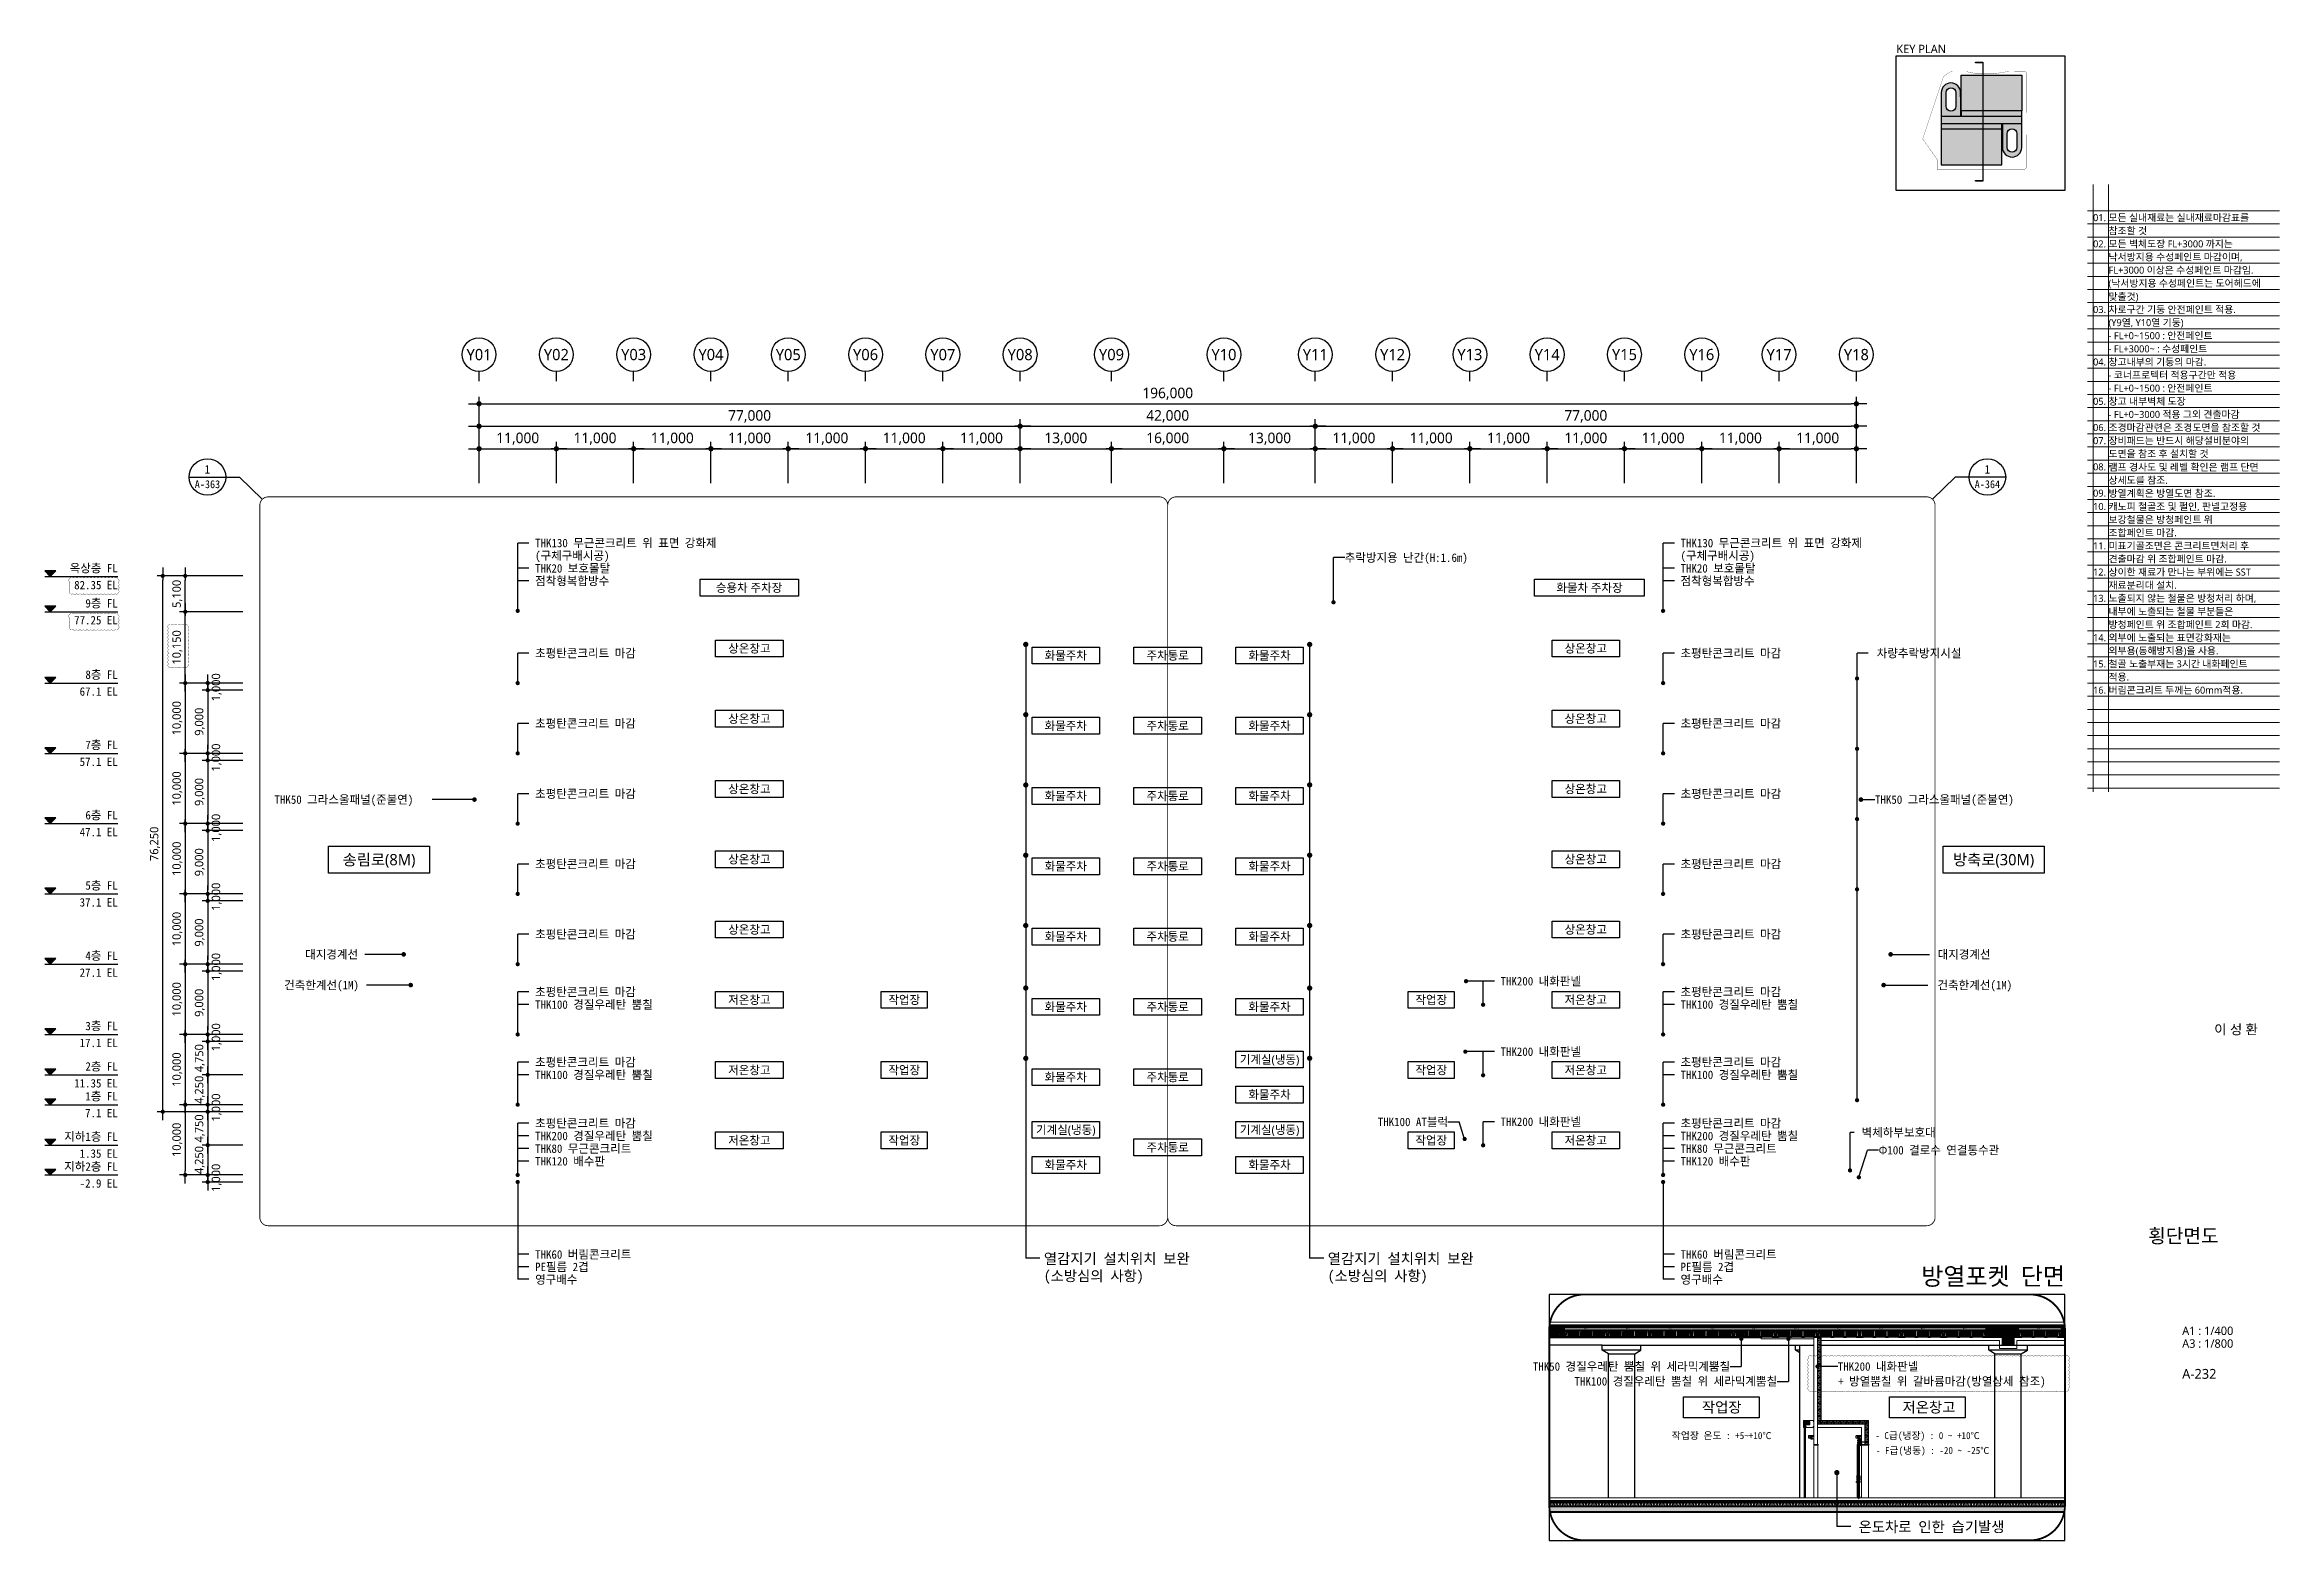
# Model space of a CAD drawing. Header units: millimetres. Extents: x -408440 to 245560, y -226171 to -13195.
# Drawn here: x -72440 to 245560, y -226171 to -13195 of the extents above; entities that cross this region are included whole.
import ezdxf
from ezdxf.enums import TextEntityAlignment as Align
from ezdxf.xclip import XClip

# ---------------------------------------------------------------- set-up
doc = ezdxf.new("R2010")
doc.units = ezdxf.units.MM
doc.header["$LTSCALE"] = 5
doc.header["$MEASUREMENT"] = 0
doc.header["$PDSIZE"] = -10
for name, pattern in [('0731_main_plan$0$form_$0$y-Landschaft$0$_$1$20120914_Verkehrsflächen_Grün$0$20120628_xref - Gammel$1$3_H-GL_F1_U3 - Default$0${ Offset Lines }', [0]), ('CEN', [62, 60, -1, 0, -1]), ('CENTER', [2, 1.25, -0.25, 0.25, -0.25]), ('DASHDOTX2', [2, 1, -0.5, 0, -0.5]), ('HID', [2, 1.1, -0.9]), ('HIDDEN', [0.375, 0.25, -0.125]), ('HIDDENX2', [0.75, 0.5, -0.25]), ('PHANTOM', [63.5, 31.75, -6.35, 6.35, -6.35, 6.35, -6.35])]:
    doc.linetypes.add(name, pattern=pattern)
doc.layers.get('0').update_dxf_attribs({"linetype": 'CONTINUOUS'})
for name, color, linetype in [('5HAT', 5, 'CONTINUOUS'), ('8', 8, 'CONTINUOUS'), ('[0]', 255, 'CONTINUOUS'), ('A-CONC-SOLD', 253, 'CEN'), ('A-외장판넬', 8, 'CONTINUOUS'), ('BOLT', 8, 'CONTINUOUS'), ('CEN', 1, 'CEN'), ('col', 1, 'CONTINUOUS'), ('dim', 7, 'CONTINUOUS'), ('dockseal', 50, 'CONTINUOUS'), ('FOR', 4, 'CONTINUOUS'), ('HAT', 8, 'CONTINUOUS'), ('PANEL', 9, 'CONTINUOUS'), ('ROOM', 7, 'CONTINUOUS'), ('SECTION$0$AA-WAXS-FRAM', 4, 'CONTINUOUS'), ('WID', 7, 'CONTINUOUS'), ('각파이프', 5, 'CONTINUOUS'), ('색상', 7, 'CONTINUOUS'), ('오버헤드 FR', 1, 'CONTINUOUS')]:
    doc.layers.add(name, color=color, linetype=linetype)
for name, color, linetype, lineweight in [('A-AXIS-BUBL', 7, 'CONTINUOUS', 25), ('A-BOND-LIN1', 4, 'DASHDOTX2', 25), ('A-BORD-TEXT', 3, 'CONTINUOUS', 25), ('A-CONC-LIN1', 2, 'CONTINUOUS', 40), ('A-CONC-LIN2', 7, 'CONTINUOUS', 25), ('A-DIMS', 7, 'CONTINUOUS', 25), ('A-DWXM-DOOR', 4, 'CONTINUOUS', 25), ('A-ELEV-LIN2', 7, 'CONTINUOUS', 25), ('A-ELEV-LIN3', 8, 'CONTINUOUS', 18), ('A-MKXS-LEAD', 7, 'CONTINUOUS', 25), ('A-MKXS-MAK2', 3, 'DASHDOTX2', 25), ('A-MKXS-TEXT1', 3, 'CONTINUOUS', 25), ('A-MKXS-TEXT2', 7, 'CONTINUOUS', 25), ('A-MKXX-NAME', 3, 'CONTINUOUS', 25), ('A-MKXX-SYMB', 7, 'CONTINUOUS', 25), ('A-SECT-LIN3', 255, 'CONTINUOUS', 18), ('A-WAXM-BLOC', 3, 'CONTINUOUS', 25), ('A-WAXM-PANL', 6, 'CONTINUOUS', 20), ('A-XXXX-DRBD', 9, 'CONTINUOUS', 20), ('A-XXXX-FIN2', 6, 'CONTINUOUS', 20), ('A-XXXX-HID', 8, 'HIDDEN', 18), ('A-XXXX-INSL1', 15, 'CONTINUOUS', 18), ('A-XXXX-INSL2', 8, 'CONTINUOUS', 18), ('A-XXXX-SYMB', 7, 'CONTINUOUS', 25), ('A-XXXX-TXT1', 3, 'CONTINUOUS', 25), ('A-XXXX-TXT2', 3, 'CONTINUOUS', 25), ('A-XXXX-WAT1', 9, 'HID', 20), ('DJ', 7, 'CONTINUOUS', 5), ('REV-202205', 20, 'CONTINUOUS', 25)]:
    doc.layers.add(name, color=color, linetype=linetype, lineweight=lineweight)
doc.layers.add('A-XXXX-NPLT', color=144, linetype='CONTINUOUS', lineweight=15, plot=False)
doc.styles.add('HY울릉도L', font='')
doc.styles.add('돋움체', font='')
doc.styles.add('맑은 고딕', font='malgun.ttf')
doc.styles.add('맑은고딕', font='malgun.ttf')
doc.styles.get('HY울릉도L').set_extended_font_data('HY울릉도L')
doc.styles.get('돋움체').set_extended_font_data('DotumChe')
doc.dimstyles.new('CDIM', dxfattribs={"dimtxt": 3, "dimasz": 1.5, "dimexe": 2, "dimexo": 1, "dimgap": 1, "dimtad": 1, "dimdec": 0, "dimrnd": 0.5, "dimzin": 0, "dimdsep": 32, "dimlunit": 6, "dimtxsty": 'HY울릉도L', "dimblk1": '_CIDOT', "dimblk2": '_CIDOT', "dimsah": 1, "dimcen": 5.5, "dimclrd": 2, "dimclre": 2, "dimclrt": 7, "dimadec": 0, "dimazin": 0, "dimtfac": 1, "dimtdec": 0, "dimtix": 1, "dimtmove": 2, "dimatfit": 1, "dimldrblk": '_CIDOT', "dimfxl": 1, "dimtolj": 1, "dimtzin": 0, "dimlwd": -1, "dimarcsym": 0})
pattern_1 = [(45, (4570311.26, -425568.714), (-35.355339, 35.355339), []), (135, (4570311.26, -425568.714), (-35.355339, -35.355339), [])]

msp = doc.modelspace()

# ---------------------------------------------------------------- texts
at = {"ltscale": 100, "style": '맑은고딕'}
msp.add_text('KEY PLAN', height=1200, dxfattribs=at).set_placement((191060, -14760), align=Align.BOTTOM_LEFT)
at = {"layer": 'A-BORD-TEXT', "style": '맑은고딕'}
msp.add_text('이 성 환', height=1400, dxfattribs=at).set_placement((242514.2, -154031.1), align=Align.RIGHT)
msp.add_text('횡단면도', height=2000, dxfattribs=at).set_placement((231910, -182710), align=Align.MIDDLE_CENTER)
for s, height, p in [('A1 : 1/400', 1200, (231738.2, -196812.5)), ('A3 : 1/800', 1200, (231738.2, -198626.4)), ('A-232', 1400, (231738.2, -203041))]:
    msp.add_text(s, height=height, dxfattribs=at).set_placement(p)
at = {"layer": 'A-MKXS-TEXT1', "style": '돋움체'}
for s, height, p in [('THK130 무근콘크리트 위 표면 강화제', 1200, (-2649.9, -84110.7)), ('(구체구배시공)', 1200, (-2649.9, -85910.7)), ('추락방지용 난간(H:1.6m)', 1200, (112562.9, -86190)), ('THK130 무근콘크리트 위 표면 강화제', 1200, (160350.1, -84110.7)), ('(구체구배시공)', 1200, (160350.1, -85910.7)), ('THK20 보호몰탈', 1200, (-2649.9, -87710.7)), ('점착형복합방수', 1200, (-2649.9, -89510.7)), ('THK20 보호몰탈', 1200, (160350.1, -87710.7)), ('점착형복합방수', 1200, (160350.1, -89510.7)), ('초평탄콘크리트 마감', 1200, (-2649.9, -99790)), ('초평탄콘크리트 마감', 1200, (160350.1, -99790)), ('초평탄콘크리트 마감', 1200, (-2649.9, -109790)), ('초평탄콘크리트 마감', 1200, (160350.1, -109790)), ('초평탄콘크리트 마감', 1200, (-2649.9, -119790)), ('초평탄콘크리트 마감', 1200, (160350.1, -119790)), ('초평탄콘크리트 마감', 1200, (-2649.9, -129790)), ('초평탄콘크리트 마감', 1200, (160350.1, -129790)), ('초평탄콘크리트 마감', 1200, (-2649.9, -139790)), ('초평탄콘크리트 마감', 1200, (160350.1, -139790)), ('THK200 내화판넬', 1200, (134736, -146466.6)), ('THK100 경질우레탄 뿜칠', 1200, (-2649.9, -149790)), ('초평탄콘크리트 마감', 1200, (-2649.9, -147990)), ('THK100 경질우레탄 뿜칠', 1200, (160350.1, -149790)), ('초평탄콘크리트 마감', 1200, (160350.1, -147990)), ('THK200 내화판넬', 1200, (134736, -156490)), ('초평탄콘크리트 마감', 1200, (-2649.9, -157990)), ('초평탄콘크리트 마감', 1200, (160350.1, -157990)), ('THK100 경질우레탄 뿜칠', 1200, (-2649.9, -159790)), ('THK100 경질우레탄 뿜칠', 1200, (160350.1, -159790)), ('THK200 경질우레탄 뿜칠', 1200, (-2649.9, -168490)), ('초평탄콘크리트 마감', 1200, (-2649.9, -166690)), ('THK200 내화판넬', 1200, (134736, -166466.6)), ('THK200 경질우레탄 뿜칠', 1200, (160350.1, -168490)), ('초평탄콘크리트 마감', 1200, (160350.1, -166690)), ('THK80 무근콘크리트', 1200, (-2649.9, -170290)), ('THK120 배수판', 1200, (-2649.9, -172090)), ('THK80 무근콘크리트', 1200, (160350.1, -170290)), ('THK120 배수판', 1200, (160350.1, -172090)), ('Φ100 결로수 연결통수관', 1200, (188534.7, -170516.3)), ('THK60 버림콘크리트', 1200, (-2649.9, -185344.3)), ('PE필름 2겹', 1200, (-2649.9, -187123.6)), ('열감지기 설치위치 보완 ', 1500, (69744.6, -185947)), ('(소방심의 사항)', 1500, (69744.6, -188391.2)), ('열감지기 설치위치 보완 ', 1500, (110144.6, -185947)), ('(소방심의 사항)', 1500, (110144.6, -188391.2)), ('THK60 버림콘크리트', 1200, (160350.1, -185344.3)), ('PE필름 2겹', 1200, (160350.1, -187123.6)), ('영구배수', 1200, (-2649.9, -188923.6)), ('영구배수', 1200, (160350.1, -188923.6)), ('THK200 내화판넬', 1200, (182734.1, -201291.8)), ('+ 방열뿜칠 위 갈바륨마감(방열상세 참조)', 1200, (182785, -203409.6)), ('온도차로 인한 습기발생', 1500, (185692.8, -224104.6))]:
    msp.add_text(s, height=height, dxfattribs=at).set_placement(p, align=Align.MIDDLE_LEFT)
for s, p in [('차량추락방지시설', (200320.4, -99790)), ('THK100 AT블럭', (127255.9, -166490)), ('벽체하부보호대', (196658.7, -167990)), ('THK50 경질우레탄 뿜칠 위 세라믹계뿜칠', (167397.8, -201291.8)), ('THK100 경질우레탄 뿜칠 위 세라믹계뿜칠', (174100.1, -203406.9))]:
    msp.add_text(s, height=1200, dxfattribs=at).set_placement(p, align=Align.MIDDLE_RIGHT)
at = {"layer": 'A-MKXX-NAME', "style": '돋움체'}
for s, height, p in [('작업장', 1500, (166209.2, -207091)), ('저온창고', 1500, (195706.5, -207091)), ('작업장 온도 : +5~+10℃', 1000, (166196.7, -211126.7)), ('- C급(냉장) : 0 ~ +10℃ ', 1000, (195813.8, -211126.7)), ('- F급(냉동) : -20 ~ -25℃ ', 1000, (196546.4, -213244.5))]:
    msp.add_text(s, height=height, dxfattribs=at).set_placement(p, align=Align.MIDDLE_CENTER)
at = {"layer": 'A-XXXX-TXT1', "style": '돋움체'}
msp.add_text('방열포켓 단면', height=2500, dxfattribs=at).set_placement((215060, -188458.8), align=Align.MIDDLE_RIGHT)
at = {"layer": 'A-XXXX-TXT2', "ltscale": 0.2, "style": '맑은고딕'}
for s, p in [('Y01', (-10627.5, -57290)), ('Y02', (372.5, -57290)), ('Y03', (11372.5, -57290)), ('Y04', (22372.5, -57290)), ('Y05', (33372.5, -57290)), ('Y06', (44372.5, -57290)), ('Y07', (55372.5, -57290)), ('Y08', (66372.5, -57290)), ('Y09', (79372.5, -57290)), ('Y10', (95372.5, -57290)), ('Y11', (108372.5, -57290)), ('Y12', (119372.5, -57290)), ('Y13', (130372.5, -57290)), ('Y14', (141372.5, -57290)), ('Y15', (152372.5, -57290)), ('Y16', (163372.5, -57290)), ('Y17', (174372.5, -57290)), ('Y18', (185372.5, -57290))]:
    msp.add_text(s, height=1600, dxfattribs=at).set_placement(p, align=Align.MIDDLE)

# ---------------------------------------------------------------- blocks, each defined once
blk = doc.blocks.new('_CIDOT')
at = {"color": 0, "linetype": 'ByBlock'}
blk.add_line((2, 0), (-1, 0), dxfattribs=at)
at = {"color": 0, "linetype": 'ByBlock', "const_width": 0.5}
blk.add_lwpolyline([(-0.25, 0, 1), (0.25, 0, 1)], format="xyb", close=True, dxfattribs=at)
blk = doc.blocks.new('*D103')
at = {"layer": 'A-DIMS', "lineweight": -2, "transparency": 16777216}
for p, q in [((123760, -217424), (114760, -217424)), ((123760, -227574), (114760, -227574))]:
    blk.add_line(p, q, dxfattribs=at)
at = {"layer": 'A-DIMS', "transparency": 16777216}
blk.add_line((115560, -226974), (115560, -218024), dxfattribs=at)
at = {"layer": 'A-DIMS', "transparency": 16777216, "xscale": 600, "yscale": 600, "zscale": 600}
for p, rotation in [((115560, -217424), 90), ((115560, -227574), 270)]:
    blk.add_blockref('_CIDOT', p, dxfattribs=dict(at, rotation=rotation))
at = {"layer": 'A-DIMS', "color": 3, "transparency": 16777216, "insert": (114436, -222499), "char_height": 1200, "attachment_point": 5, "rotation": 90, "style": '맑은고딕'}
blk.add_mtext('\\A1;10,150', dxfattribs=at)
blk = doc.blocks.new('*D104')
at = {"layer": 'A-DIMS', "lineweight": -2, "transparency": 16777216}
for p, q in [((123760, -227574), (114760, -227574)), ((123760, -237574), (114760, -237574))]:
    blk.add_line(p, q, dxfattribs=at)
at = {"layer": 'A-DIMS', "transparency": 16777216}
blk.add_line((115560, -228174), (115560, -236974), dxfattribs=at)
at = {"layer": 'A-DIMS', "transparency": 16777216, "xscale": 600, "yscale": 600, "zscale": 600}
for p, rotation in [((115560, -227574), 90), ((115560, -237574), 270)]:
    blk.add_blockref('_CIDOT', p, dxfattribs=dict(at, rotation=rotation))
at = {"layer": 'A-DIMS', "color": 3, "transparency": 16777216, "insert": (114436, -232574), "char_height": 1200, "attachment_point": 5, "rotation": 90, "style": '맑은고딕'}
blk.add_mtext('\\A1;10,000', dxfattribs=at)
blk = doc.blocks.new('*D105')
at = {"layer": 'A-DIMS', "lineweight": -2, "transparency": 16777216}
for p, q in [((123760, -237574), (114760, -237574)), ((123760, -247574), (114760, -247574))]:
    blk.add_line(p, q, dxfattribs=at)
at = {"layer": 'A-DIMS', "transparency": 16777216}
blk.add_line((115560, -238174), (115560, -246974), dxfattribs=at)
at = {"layer": 'A-DIMS', "transparency": 16777216, "xscale": 600, "yscale": 600, "zscale": 600}
for p, rotation in [((115560, -237574), 90), ((115560, -247574), 270)]:
    blk.add_blockref('_CIDOT', p, dxfattribs=dict(at, rotation=rotation))
at = {"layer": 'A-DIMS', "color": 3, "transparency": 16777216, "insert": (114436, -242574), "char_height": 1200, "attachment_point": 5, "rotation": 90, "style": '맑은고딕'}
blk.add_mtext('\\A1;10,000', dxfattribs=at)
blk = doc.blocks.new('*D106')
at = {"layer": 'A-DIMS', "lineweight": -2, "transparency": 16777216}
for p, q in [((123760, -247574), (114760, -247574)), ((123760, -257574), (114760, -257574))]:
    blk.add_line(p, q, dxfattribs=at)
at = {"layer": 'A-DIMS', "transparency": 16777216}
blk.add_line((115560, -248174), (115560, -256974), dxfattribs=at)
at = {"layer": 'A-DIMS', "transparency": 16777216, "xscale": 600, "yscale": 600, "zscale": 600}
for p, rotation in [((115560, -247574), 90), ((115560, -257574), 270)]:
    blk.add_blockref('_CIDOT', p, dxfattribs=dict(at, rotation=rotation))
at = {"layer": 'A-DIMS', "color": 3, "transparency": 16777216, "insert": (114436, -252574), "char_height": 1200, "attachment_point": 5, "rotation": 90, "style": '맑은고딕'}
blk.add_mtext('\\A1;10,000', dxfattribs=at)
blk = doc.blocks.new('*D107')
at = {"layer": 'A-DIMS', "lineweight": -2, "transparency": 16777216}
for p, q in [((123760, -257574), (114760, -257574)), ((123760, -267574), (114760, -267574))]:
    blk.add_line(p, q, dxfattribs=at)
at = {"layer": 'A-DIMS', "transparency": 16777216}
blk.add_line((115560, -258174), (115560, -266974), dxfattribs=at)
at = {"layer": 'A-DIMS', "transparency": 16777216, "xscale": 600, "yscale": 600, "zscale": 600}
for p, rotation in [((115560, -257574), 90), ((115560, -267574), 270)]:
    blk.add_blockref('_CIDOT', p, dxfattribs=dict(at, rotation=rotation))
at = {"layer": 'A-DIMS', "color": 3, "transparency": 16777216, "insert": (114436, -262574), "char_height": 1200, "attachment_point": 5, "rotation": 90, "style": '맑은고딕'}
blk.add_mtext('\\A1;10,000', dxfattribs=at)
blk = doc.blocks.new('*D108')
at = {"layer": 'A-DIMS', "lineweight": -2, "transparency": 16777216}
for p, q in [((123760, -267574), (114760, -267574)), ((123760, -277574), (114760, -277574))]:
    blk.add_line(p, q, dxfattribs=at)
at = {"layer": 'A-DIMS', "transparency": 16777216}
blk.add_line((115560, -268174), (115560, -276974), dxfattribs=at)
at = {"layer": 'A-DIMS', "transparency": 16777216, "xscale": 600, "yscale": 600, "zscale": 600}
for p, rotation in [((115560, -267574), 90), ((115560, -277574), 270)]:
    blk.add_blockref('_CIDOT', p, dxfattribs=dict(at, rotation=rotation))
at = {"layer": 'A-DIMS', "color": 3, "transparency": 16777216, "insert": (114436, -272574), "char_height": 1200, "attachment_point": 5, "rotation": 90, "style": '맑은고딕'}
blk.add_mtext('\\A1;10,000', dxfattribs=at)
blk = doc.blocks.new('*D109')
at = {"layer": 'A-DIMS', "lineweight": -2, "transparency": 16777216}
for p, q in [((123760, -277574), (114760, -277574)), ((123760, -287574), (114760, -287574))]:
    blk.add_line(p, q, dxfattribs=at)
at = {"layer": 'A-DIMS', "transparency": 16777216}
blk.add_line((115560, -278174), (115560, -286974), dxfattribs=at)
at = {"layer": 'A-DIMS', "transparency": 16777216, "xscale": 600, "yscale": 600, "zscale": 600}
for p, rotation in [((115560, -277574), 90), ((115560, -287574), 270)]:
    blk.add_blockref('_CIDOT', p, dxfattribs=dict(at, rotation=rotation))
at = {"layer": 'A-DIMS', "color": 3, "transparency": 16777216, "insert": (114436, -282574), "char_height": 1200, "attachment_point": 5, "rotation": 90, "style": '맑은고딕'}
blk.add_mtext('\\A1;10,000', dxfattribs=at)
blk = doc.blocks.new('*D110')
at = {"layer": 'A-DIMS', "lineweight": -2, "transparency": 16777216}
for p, q in [((123760, -287574), (114760, -287574)), ((123760, -297574), (114760, -297574))]:
    blk.add_line(p, q, dxfattribs=at)
at = {"layer": 'A-DIMS', "transparency": 16777216}
blk.add_line((115560, -288174), (115560, -296974), dxfattribs=at)
at = {"layer": 'A-DIMS', "transparency": 16777216, "xscale": 600, "yscale": 600, "zscale": 600}
for p, rotation in [((115560, -287574), 90), ((115560, -297574), 270)]:
    blk.add_blockref('_CIDOT', p, dxfattribs=dict(at, rotation=rotation))
at = {"layer": 'A-DIMS', "color": 3, "transparency": 16777216, "insert": (114436, -292574), "char_height": 1200, "attachment_point": 5, "rotation": 90, "style": '맑은고딕'}
blk.add_mtext('\\A1;10,000', dxfattribs=at)
blk = doc.blocks.new('*D111')
at = {"layer": 'A-DIMS', "lineweight": -2, "transparency": 16777216}
for p, q in [((123760, -227574), (117960, -227574)), ((123760, -228574), (117960, -228574))]:
    blk.add_line(p, q, dxfattribs=at)
at = {"layer": 'A-DIMS', "transparency": 16777216}
for p, q in [((118760, -226974), (118760, -226374)), ((118760, -228574), (118760, -227574)), ((118760, -229174), (118760, -229774))]:
    blk.add_line(p, q, dxfattribs=at)
at = {"layer": 'A-DIMS', "transparency": 16777216, "xscale": 600, "yscale": 600, "zscale": 600}
for p, rotation in [((118760, -227574), 270), ((118760, -228574), 90)]:
    blk.add_blockref('_CIDOT', p, dxfattribs=dict(at, rotation=rotation))
at = {"layer": 'A-DIMS', "color": 3, "transparency": 16777216, "insert": (120036, -228174), "char_height": 1200, "attachment_point": 5, "rotation": 90, "style": '맑은고딕'}
blk.add_mtext('\\A1;1,000', dxfattribs=at)
blk = doc.blocks.new('*D112')
at = {"layer": 'A-DIMS', "lineweight": -2, "transparency": 16777216}
for p, q in [((123760, -228574), (117960, -228574)), ((123760, -237574), (117960, -237574))]:
    blk.add_line(p, q, dxfattribs=at)
at = {"layer": 'A-DIMS', "transparency": 16777216}
blk.add_line((118760, -229174), (118760, -236974), dxfattribs=at)
at = {"layer": 'A-DIMS', "transparency": 16777216, "xscale": 600, "yscale": 600, "zscale": 600}
for p, rotation in [((118760, -228574), 90), ((118760, -237574), 270)]:
    blk.add_blockref('_CIDOT', p, dxfattribs=dict(at, rotation=rotation))
at = {"layer": 'A-DIMS', "color": 3, "transparency": 16777216, "insert": (117639, -233074), "char_height": 1200, "attachment_point": 5, "rotation": 90, "style": '맑은고딕'}
blk.add_mtext('\\A1;9,000', dxfattribs=at)
blk = doc.blocks.new('*D113')
at = {"layer": 'A-DIMS', "lineweight": -2, "transparency": 16777216}
for p, q in [((123760, -237574), (117960, -237574)), ((123760, -238574), (117960, -238574))]:
    blk.add_line(p, q, dxfattribs=at)
at = {"layer": 'A-DIMS', "transparency": 16777216}
for p, q in [((118760, -236974), (118760, -236374)), ((118760, -238574), (118760, -237574)), ((118760, -239174), (118760, -239774))]:
    blk.add_line(p, q, dxfattribs=at)
at = {"layer": 'A-DIMS', "transparency": 16777216, "xscale": 600, "yscale": 600, "zscale": 600}
for p, rotation in [((118760, -237574), 270), ((118760, -238574), 90)]:
    blk.add_blockref('_CIDOT', p, dxfattribs=dict(at, rotation=rotation))
at = {"layer": 'A-DIMS', "color": 3, "transparency": 16777216, "insert": (120036, -238174), "char_height": 1200, "attachment_point": 5, "rotation": 90, "style": '맑은고딕'}
blk.add_mtext('\\A1;1,000', dxfattribs=at)
blk = doc.blocks.new('*D114')
at = {"layer": 'A-DIMS', "lineweight": -2, "transparency": 16777216}
for p, q in [((123760, -238574), (117960, -238574)), ((123760, -247574), (117960, -247574))]:
    blk.add_line(p, q, dxfattribs=at)
at = {"layer": 'A-DIMS', "transparency": 16777216}
blk.add_line((118760, -239174), (118760, -246974), dxfattribs=at)
at = {"layer": 'A-DIMS', "transparency": 16777216, "xscale": 600, "yscale": 600, "zscale": 600}
for p, rotation in [((118760, -238574), 90), ((118760, -247574), 270)]:
    blk.add_blockref('_CIDOT', p, dxfattribs=dict(at, rotation=rotation))
at = {"layer": 'A-DIMS', "color": 3, "transparency": 16777216, "insert": (117639, -243074), "char_height": 1200, "attachment_point": 5, "rotation": 90, "style": '맑은고딕'}
blk.add_mtext('\\A1;9,000', dxfattribs=at)
blk = doc.blocks.new('*D115')
at = {"layer": 'A-DIMS', "lineweight": -2, "transparency": 16777216}
for p, q in [((123760, -247574), (117960, -247574)), ((123760, -248574), (117960, -248574))]:
    blk.add_line(p, q, dxfattribs=at)
at = {"layer": 'A-DIMS', "transparency": 16777216}
for p, q in [((118760, -246974), (118760, -246374)), ((118760, -248574), (118760, -247574)), ((118760, -249174), (118760, -249774))]:
    blk.add_line(p, q, dxfattribs=at)
at = {"layer": 'A-DIMS', "transparency": 16777216, "xscale": 600, "yscale": 600, "zscale": 600}
for p, rotation in [((118760, -247574), 270), ((118760, -248574), 90)]:
    blk.add_blockref('_CIDOT', p, dxfattribs=dict(at, rotation=rotation))
at = {"layer": 'A-DIMS', "color": 3, "transparency": 16777216, "insert": (120036, -248174), "char_height": 1200, "attachment_point": 5, "rotation": 90, "style": '맑은고딕'}
blk.add_mtext('\\A1;1,000', dxfattribs=at)
blk = doc.blocks.new('*D116')
at = {"layer": 'A-DIMS', "lineweight": -2, "transparency": 16777216}
for p, q in [((123760, -248574), (117960, -248574)), ((123760, -257574), (117960, -257574))]:
    blk.add_line(p, q, dxfattribs=at)
at = {"layer": 'A-DIMS', "transparency": 16777216}
blk.add_line((118760, -249174), (118760, -256974), dxfattribs=at)
at = {"layer": 'A-DIMS', "transparency": 16777216, "xscale": 600, "yscale": 600, "zscale": 600}
for p, rotation in [((118760, -248574), 90), ((118760, -257574), 270)]:
    blk.add_blockref('_CIDOT', p, dxfattribs=dict(at, rotation=rotation))
at = {"layer": 'A-DIMS', "color": 3, "transparency": 16777216, "insert": (117639, -253074), "char_height": 1200, "attachment_point": 5, "rotation": 90, "style": '맑은고딕'}
blk.add_mtext('\\A1;9,000', dxfattribs=at)
blk = doc.blocks.new('*D117')
at = {"layer": 'A-DIMS', "lineweight": -2, "transparency": 16777216}
for p, q in [((123760, -257574), (117960, -257574)), ((123760, -258574), (117960, -258574))]:
    blk.add_line(p, q, dxfattribs=at)
at = {"layer": 'A-DIMS', "transparency": 16777216}
for p, q in [((118760, -256974), (118760, -256374)), ((118760, -258574), (118760, -257574)), ((118760, -259174), (118760, -259774))]:
    blk.add_line(p, q, dxfattribs=at)
at = {"layer": 'A-DIMS', "transparency": 16777216, "xscale": 600, "yscale": 600, "zscale": 600}
for p, rotation in [((118760, -257574), 270), ((118760, -258574), 90)]:
    blk.add_blockref('_CIDOT', p, dxfattribs=dict(at, rotation=rotation))
at = {"layer": 'A-DIMS', "color": 3, "transparency": 16777216, "insert": (120036, -257974), "char_height": 1200, "attachment_point": 5, "rotation": 90, "style": '맑은고딕'}
blk.add_mtext('\\A1;1,000', dxfattribs=at)
blk = doc.blocks.new('*D118')
at = {"layer": 'A-DIMS', "lineweight": -2, "transparency": 16777216}
for p, q in [((123760, -258574), (117960, -258574)), ((123760, -267574), (117960, -267574))]:
    blk.add_line(p, q, dxfattribs=at)
at = {"layer": 'A-DIMS', "transparency": 16777216}
blk.add_line((118760, -259174), (118760, -266974), dxfattribs=at)
at = {"layer": 'A-DIMS', "transparency": 16777216, "xscale": 600, "yscale": 600, "zscale": 600}
for p, rotation in [((118760, -258574), 90), ((118760, -267574), 270)]:
    blk.add_blockref('_CIDOT', p, dxfattribs=dict(at, rotation=rotation))
at = {"layer": 'A-DIMS', "color": 3, "transparency": 16777216, "insert": (117639, -263074), "char_height": 1200, "attachment_point": 5, "rotation": 90, "style": '맑은고딕'}
blk.add_mtext('\\A1;9,000', dxfattribs=at)
blk = doc.blocks.new('*D119')
at = {"layer": 'A-DIMS', "transparency": 16777216}
for p, q in [((118760, -266974), (118760, -266374)), ((118760, -268574), (118760, -267574)), ((118760, -269174), (118760, -269774))]:
    blk.add_line(p, q, dxfattribs=at)
at = {"layer": 'A-DIMS', "lineweight": -2, "transparency": 16777216}
for p, q in [((123760, -267574), (117960, -267574)), ((123760, -268574), (117960, -268574))]:
    blk.add_line(p, q, dxfattribs=at)
at = {"layer": 'A-DIMS', "transparency": 16777216, "xscale": 600, "yscale": 600, "zscale": 600}
for p, rotation in [((118760, -267574), 270), ((118760, -268574), 90)]:
    blk.add_blockref('_CIDOT', p, dxfattribs=dict(at, rotation=rotation))
at = {"layer": 'A-DIMS', "color": 3, "transparency": 16777216, "insert": (120036, -267974), "char_height": 1200, "attachment_point": 5, "rotation": 90, "style": '맑은고딕'}
blk.add_mtext('\\A1;1,000', dxfattribs=at)
blk = doc.blocks.new('*D120')
at = {"layer": 'A-DIMS', "lineweight": -2, "transparency": 16777216}
for p, q in [((123760, -268574), (117960, -268574)), ((123760, -277574), (117960, -277574))]:
    blk.add_line(p, q, dxfattribs=at)
at = {"layer": 'A-DIMS', "transparency": 16777216}
blk.add_line((118760, -269174), (118760, -276974), dxfattribs=at)
at = {"layer": 'A-DIMS', "transparency": 16777216, "xscale": 600, "yscale": 600, "zscale": 600}
for p, rotation in [((118760, -268574), 90), ((118760, -277574), 270)]:
    blk.add_blockref('_CIDOT', p, dxfattribs=dict(at, rotation=rotation))
at = {"layer": 'A-DIMS', "color": 3, "transparency": 16777216, "insert": (117639, -273074), "char_height": 1200, "attachment_point": 5, "rotation": 90, "style": '맑은고딕'}
blk.add_mtext('\\A1;9,000', dxfattribs=at)
blk = doc.blocks.new('*D121')
at = {"layer": 'A-DIMS', "transparency": 16777216}
for p, q in [((118760, -276974), (118760, -276374)), ((118760, -278574), (118760, -277574)), ((118760, -279174), (118760, -279774))]:
    blk.add_line(p, q, dxfattribs=at)
at = {"layer": 'A-DIMS', "lineweight": -2, "transparency": 16777216}
for p, q in [((123760, -277574), (117960, -277574)), ((123760, -278574), (117960, -278574))]:
    blk.add_line(p, q, dxfattribs=at)
at = {"layer": 'A-DIMS', "transparency": 16777216, "xscale": 600, "yscale": 600, "zscale": 600}
for p, rotation in [((118760, -277574), 270), ((118760, -278574), 90)]:
    blk.add_blockref('_CIDOT', p, dxfattribs=dict(at, rotation=rotation))
at = {"layer": 'A-DIMS', "color": 3, "transparency": 16777216, "insert": (120036, -277974), "char_height": 1200, "attachment_point": 5, "rotation": 90, "style": '맑은고딕'}
blk.add_mtext('\\A1;1,000', dxfattribs=at)
blk = doc.blocks.new('*D122')
at = {"layer": 'A-DIMS', "lineweight": -2, "transparency": 16777216}
for p, q in [((123760, -278574), (117960, -278574)), ((123760, -283324), (117960, -283324))]:
    blk.add_line(p, q, dxfattribs=at)
at = {"layer": 'A-DIMS', "transparency": 16777216}
for p, q in [((118760, -277974), (118760, -277374)), ((118760, -278574), (118760, -283324)), ((118760, -283924), (118760, -284524))]:
    blk.add_line(p, q, dxfattribs=at)
at = {"layer": 'A-DIMS', "transparency": 16777216, "xscale": 600, "yscale": 600, "zscale": 600}
for p, rotation in [((118760, -278574), 270), ((118760, -283324), 90)]:
    blk.add_blockref('_CIDOT', p, dxfattribs=dict(at, rotation=rotation))
at = {"layer": 'A-DIMS', "color": 3, "transparency": 16777216, "insert": (117639, -280949), "char_height": 1200, "attachment_point": 5, "rotation": 90, "style": '맑은고딕'}
blk.add_mtext('\\A1;4,750', dxfattribs=at)
blk = doc.blocks.new('*D123')
at = {"layer": 'A-DIMS', "lineweight": -2, "transparency": 16777216}
for p, q in [((123760, -287574), (117960, -287574)), ((123760, -288574), (117960, -288574))]:
    blk.add_line(p, q, dxfattribs=at)
at = {"layer": 'A-DIMS', "transparency": 16777216}
for p, q in [((118760, -286974), (118760, -286374)), ((118760, -288574), (118760, -287574)), ((118760, -289174), (118760, -289774))]:
    blk.add_line(p, q, dxfattribs=at)
at = {"layer": 'A-DIMS', "transparency": 16777216, "xscale": 600, "yscale": 600, "zscale": 600}
for p, rotation in [((118760, -287574), 270), ((118760, -288574), 90)]:
    blk.add_blockref('_CIDOT', p, dxfattribs=dict(at, rotation=rotation))
at = {"layer": 'A-DIMS', "color": 3, "transparency": 16777216, "insert": (120036, -287974), "char_height": 1200, "attachment_point": 5, "rotation": 90, "style": '맑은고딕'}
blk.add_mtext('\\A1;1,000', dxfattribs=at)
blk = doc.blocks.new('*D124')
at = {"layer": 'A-DIMS', "lineweight": -2, "transparency": 16777216}
for p, q in [((123760, -297574), (117960, -297574)), ((123760, -298574), (117960, -298574))]:
    blk.add_line(p, q, dxfattribs=at)
at = {"layer": 'A-DIMS', "transparency": 16777216}
for p, q in [((118760, -296974), (118760, -296374)), ((118760, -298574), (118760, -297574)), ((118760, -299174), (118760, -299774))]:
    blk.add_line(p, q, dxfattribs=at)
at = {"layer": 'A-DIMS', "transparency": 16777216, "xscale": 600, "yscale": 600, "zscale": 600}
for p, rotation in [((118760, -297574), 270), ((118760, -298574), 90)]:
    blk.add_blockref('_CIDOT', p, dxfattribs=dict(at, rotation=rotation))
at = {"layer": 'A-DIMS', "color": 3, "transparency": 16777216, "insert": (120036, -297974), "char_height": 1200, "attachment_point": 5, "rotation": 90, "style": '맑은고딕'}
blk.add_mtext('\\A1;1,000', dxfattribs=at)
blk = doc.blocks.new('*D125')
at = {"layer": 'A-DIMS', "lineweight": -2, "transparency": 16777216}
for p, q in [((123760, -212324), (114760, -212324)), ((123760, -217424), (114760, -217424))]:
    blk.add_line(p, q, dxfattribs=at)
at = {"layer": 'A-DIMS', "transparency": 16777216}
blk.add_line((115560, -216824), (115560, -212924), dxfattribs=at)
at = {"layer": 'A-DIMS', "transparency": 16777216, "xscale": 600, "yscale": 600, "zscale": 600}
for p, rotation in [((115560, -212324), 90), ((115560, -217424), 270)]:
    blk.add_blockref('_CIDOT', p, dxfattribs=dict(at, rotation=rotation))
at = {"layer": 'A-DIMS', "color": 3, "transparency": 16777216, "insert": (114436, -214874), "char_height": 1200, "attachment_point": 5, "rotation": 90, "style": '맑은고딕'}
blk.add_mtext('\\A1;5,100', dxfattribs=at)
blk = doc.blocks.new('*D126')
at = {"layer": 'A-DIMS', "lineweight": -2, "transparency": 16777216}
for p, q in [((123760, -212324), (111560, -212324)), ((123760, -288574), (111560, -288574))]:
    blk.add_line(p, q, dxfattribs=at)
at = {"layer": 'A-DIMS', "transparency": 16777216}
blk.add_line((112360, -287974), (112360, -212924), dxfattribs=at)
at = {"layer": 'A-DIMS', "transparency": 16777216, "xscale": 600, "yscale": 600, "zscale": 600}
for p, rotation in [((112360, -212324), 90), ((112360, -288574), 270)]:
    blk.add_blockref('_CIDOT', p, dxfattribs=dict(at, rotation=rotation))
at = {"layer": 'A-DIMS', "color": 3, "transparency": 16777216, "insert": (111239, -250449), "char_height": 1200, "attachment_point": 5, "rotation": 90, "style": '맑은고딕'}
blk.add_mtext('\\A1;76,250', dxfattribs=at)
blk = doc.blocks.new('*D127')
at = {"layer": 'A-DIMS', "transparency": 16777216}
for p, q in [((118760, -282724), (118760, -282124)), ((118760, -283324), (118760, -287574)), ((118760, -288174), (118760, -288774))]:
    blk.add_line(p, q, dxfattribs=at)
at = {"layer": 'A-DIMS', "lineweight": -2, "transparency": 16777216}
for p, q in [((123760, -283324), (117960, -283324)), ((123760, -287574), (117960, -287574))]:
    blk.add_line(p, q, dxfattribs=at)
at = {"layer": 'A-DIMS', "transparency": 16777216, "xscale": 600, "yscale": 600, "zscale": 600}
for p, rotation in [((118760, -283324), 270), ((118760, -287574), 90)]:
    blk.add_blockref('_CIDOT', p, dxfattribs=dict(at, rotation=rotation))
at = {"layer": 'A-DIMS', "color": 3, "transparency": 16777216, "insert": (117639, -285449), "char_height": 1200, "attachment_point": 5, "rotation": 90, "style": '맑은고딕'}
blk.add_mtext('\\A1;4,250', dxfattribs=at)
blk = doc.blocks.new('*D128')
at = {"layer": 'A-DIMS', "lineweight": -2, "transparency": 16777216}
for p, q in [((123760, -288574), (117960, -288574)), ((123760, -293324), (117960, -293324))]:
    blk.add_line(p, q, dxfattribs=at)
at = {"layer": 'A-DIMS', "transparency": 16777216}
for p, q in [((118760, -287974), (118760, -287374)), ((118760, -288574), (118760, -293324)), ((118760, -293924), (118760, -294524))]:
    blk.add_line(p, q, dxfattribs=at)
at = {"layer": 'A-DIMS', "transparency": 16777216, "xscale": 600, "yscale": 600, "zscale": 600}
for p, rotation in [((118760, -288574), 270), ((118760, -293324), 90)]:
    blk.add_blockref('_CIDOT', p, dxfattribs=dict(at, rotation=rotation))
at = {"layer": 'A-DIMS', "color": 3, "transparency": 16777216, "insert": (117639, -290949), "char_height": 1200, "attachment_point": 5, "rotation": 90, "style": '맑은고딕'}
blk.add_mtext('\\A1;4,750', dxfattribs=at)
blk = doc.blocks.new('*D129')
at = {"layer": 'A-DIMS', "transparency": 16777216}
for p, q in [((118760, -292724), (118760, -292124)), ((118760, -293324), (118760, -297574)), ((118760, -298174), (118760, -298774))]:
    blk.add_line(p, q, dxfattribs=at)
at = {"layer": 'A-DIMS', "lineweight": -2, "transparency": 16777216}
for p, q in [((123760, -293324), (117960, -293324)), ((123760, -297574), (117960, -297574))]:
    blk.add_line(p, q, dxfattribs=at)
at = {"layer": 'A-DIMS', "transparency": 16777216, "xscale": 600, "yscale": 600, "zscale": 600}
for p, rotation in [((118760, -293324), 270), ((118760, -297574), 90)]:
    blk.add_blockref('_CIDOT', p, dxfattribs=dict(at, rotation=rotation))
at = {"layer": 'A-DIMS', "color": 3, "transparency": 16777216, "insert": (117639, -295449), "char_height": 1200, "attachment_point": 5, "rotation": 90, "style": '맑은고딕'}
blk.add_mtext('\\A1;4,250', dxfattribs=at)
blk = doc.blocks.new('*D27')
at = {"layer": 'A-DIMS', "lineweight": -2, "transparency": 16777216}
for p, q in [((373, -75590), (373, -69690)), ((11373, -75590), (11373, -69690))]:
    blk.add_line(p, q, dxfattribs=at)
at = {"layer": 'A-DIMS', "transparency": 16777216}
blk.add_line((1123, -70690), (10623, -70690), dxfattribs=at)
at = {"layer": 'A-DIMS', "transparency": 16777216, "xscale": 750, "yscale": 750, "zscale": 750, "rotation": 180}
blk.add_blockref('_CIDOT', (373, -70690), dxfattribs=at)
at = {"layer": 'A-DIMS', "transparency": 16777216, "xscale": 750, "yscale": 750, "zscale": 750}
blk.add_blockref('_CIDOT', (11373, -70690), dxfattribs=at)
at = {"layer": 'A-DIMS', "color": 3, "transparency": 16777216, "insert": (5873, -69285), "char_height": 1500, "attachment_point": 5, "style": '맑은고딕'}
blk.add_mtext('\\A1;11,000', dxfattribs=at)
blk = doc.blocks.new('*D28')
at = {"layer": 'A-DIMS', "lineweight": -2, "transparency": 16777216}
for p, q in [((11373, -75590), (11373, -69690)), ((22373, -75590), (22373, -69690))]:
    blk.add_line(p, q, dxfattribs=at)
at = {"layer": 'A-DIMS', "transparency": 16777216}
blk.add_line((12123, -70690), (21623, -70690), dxfattribs=at)
at = {"layer": 'A-DIMS', "transparency": 16777216, "xscale": 750, "yscale": 750, "zscale": 750, "rotation": 180}
blk.add_blockref('_CIDOT', (11373, -70690), dxfattribs=at)
at = {"layer": 'A-DIMS', "transparency": 16777216, "xscale": 750, "yscale": 750, "zscale": 750}
blk.add_blockref('_CIDOT', (22373, -70690), dxfattribs=at)
at = {"layer": 'A-DIMS', "color": 3, "transparency": 16777216, "insert": (16873, -69285), "char_height": 1500, "attachment_point": 5, "style": '맑은고딕'}
blk.add_mtext('\\A1;11,000', dxfattribs=at)
blk = doc.blocks.new('*D29')
at = {"layer": 'A-DIMS', "lineweight": -2, "transparency": 16777216}
for p, q in [((22373, -75590), (22373, -69690)), ((33373, -75590), (33373, -69690))]:
    blk.add_line(p, q, dxfattribs=at)
at = {"layer": 'A-DIMS', "transparency": 16777216}
blk.add_line((23123, -70690), (32623, -70690), dxfattribs=at)
at = {"layer": 'A-DIMS', "transparency": 16777216, "xscale": 750, "yscale": 750, "zscale": 750, "rotation": 180}
blk.add_blockref('_CIDOT', (22373, -70690), dxfattribs=at)
at = {"layer": 'A-DIMS', "transparency": 16777216, "xscale": 750, "yscale": 750, "zscale": 750}
blk.add_blockref('_CIDOT', (33373, -70690), dxfattribs=at)
at = {"layer": 'A-DIMS', "color": 3, "transparency": 16777216, "insert": (27873, -69285), "char_height": 1500, "attachment_point": 5, "style": '맑은고딕'}
blk.add_mtext('\\A1;11,000', dxfattribs=at)
blk = doc.blocks.new('*D30')
at = {"layer": 'A-DIMS', "lineweight": -2, "transparency": 16777216}
for p, q in [((33373, -75590), (33373, -69690)), ((44373, -75590), (44373, -69690))]:
    blk.add_line(p, q, dxfattribs=at)
at = {"layer": 'A-DIMS', "transparency": 16777216}
blk.add_line((34123, -70690), (43623, -70690), dxfattribs=at)
at = {"layer": 'A-DIMS', "transparency": 16777216, "xscale": 750, "yscale": 750, "zscale": 750, "rotation": 180}
blk.add_blockref('_CIDOT', (33373, -70690), dxfattribs=at)
at = {"layer": 'A-DIMS', "transparency": 16777216, "xscale": 750, "yscale": 750, "zscale": 750}
blk.add_blockref('_CIDOT', (44373, -70690), dxfattribs=at)
at = {"layer": 'A-DIMS', "color": 3, "transparency": 16777216, "insert": (38873, -69285), "char_height": 1500, "attachment_point": 5, "style": '맑은고딕'}
blk.add_mtext('\\A1;11,000', dxfattribs=at)
blk = doc.blocks.new('*D31')
at = {"layer": 'A-DIMS', "lineweight": -2, "transparency": 16777216}
for p, q in [((44373, -75590), (44373, -69690)), ((55373, -75590), (55373, -69690))]:
    blk.add_line(p, q, dxfattribs=at)
at = {"layer": 'A-DIMS', "transparency": 16777216}
blk.add_line((45123, -70690), (54623, -70690), dxfattribs=at)
at = {"layer": 'A-DIMS', "transparency": 16777216, "xscale": 750, "yscale": 750, "zscale": 750, "rotation": 180}
blk.add_blockref('_CIDOT', (44373, -70690), dxfattribs=at)
at = {"layer": 'A-DIMS', "transparency": 16777216, "xscale": 750, "yscale": 750, "zscale": 750}
blk.add_blockref('_CIDOT', (55373, -70690), dxfattribs=at)
at = {"layer": 'A-DIMS', "color": 3, "transparency": 16777216, "insert": (49873, -69285), "char_height": 1500, "attachment_point": 5, "style": '맑은고딕'}
blk.add_mtext('\\A1;11,000', dxfattribs=at)
blk = doc.blocks.new('*D32')
at = {"layer": 'A-DIMS', "lineweight": -2, "transparency": 16777216}
for p, q in [((55373, -75590), (55373, -69690)), ((66373, -75590), (66373, -69690))]:
    blk.add_line(p, q, dxfattribs=at)
at = {"layer": 'A-DIMS', "transparency": 16777216}
blk.add_line((56123, -70690), (65623, -70690), dxfattribs=at)
at = {"layer": 'A-DIMS', "transparency": 16777216, "xscale": 750, "yscale": 750, "zscale": 750, "rotation": 180}
blk.add_blockref('_CIDOT', (55373, -70690), dxfattribs=at)
at = {"layer": 'A-DIMS', "transparency": 16777216, "xscale": 750, "yscale": 750, "zscale": 750}
blk.add_blockref('_CIDOT', (66373, -70690), dxfattribs=at)
at = {"layer": 'A-DIMS', "color": 3, "transparency": 16777216, "insert": (60873, -69285), "char_height": 1500, "attachment_point": 5, "style": '맑은고딕'}
blk.add_mtext('\\A1;11,000', dxfattribs=at)
blk = doc.blocks.new('*D33')
at = {"layer": 'A-DIMS', "lineweight": -2, "transparency": 16777216}
for p, q in [((66373, -75590), (66373, -69690)), ((79373, -75590), (79373, -69690))]:
    blk.add_line(p, q, dxfattribs=at)
at = {"layer": 'A-DIMS', "transparency": 16777216}
blk.add_line((67123, -70690), (78623, -70690), dxfattribs=at)
at = {"layer": 'A-DIMS', "transparency": 16777216, "xscale": 750, "yscale": 750, "zscale": 750, "rotation": 180}
blk.add_blockref('_CIDOT', (66373, -70690), dxfattribs=at)
at = {"layer": 'A-DIMS', "transparency": 16777216, "xscale": 750, "yscale": 750, "zscale": 750}
blk.add_blockref('_CIDOT', (79373, -70690), dxfattribs=at)
at = {"layer": 'A-DIMS', "color": 3, "transparency": 16777216, "insert": (72873, -69285), "char_height": 1500, "attachment_point": 5, "style": '맑은고딕'}
blk.add_mtext('\\A1;13,000', dxfattribs=at)
blk = doc.blocks.new('*D34')
at = {"layer": 'A-DIMS', "lineweight": -2, "transparency": 16777216}
for p, q in [((79373, -75590), (79373, -69690)), ((95373, -75590), (95373, -69690))]:
    blk.add_line(p, q, dxfattribs=at)
at = {"layer": 'A-DIMS', "transparency": 16777216}
blk.add_line((80123, -70690), (94623, -70690), dxfattribs=at)
at = {"layer": 'A-DIMS', "transparency": 16777216, "xscale": 750, "yscale": 750, "zscale": 750, "rotation": 180}
blk.add_blockref('_CIDOT', (79373, -70690), dxfattribs=at)
at = {"layer": 'A-DIMS', "transparency": 16777216, "xscale": 750, "yscale": 750, "zscale": 750}
blk.add_blockref('_CIDOT', (95373, -70690), dxfattribs=at)
at = {"layer": 'A-DIMS', "color": 3, "transparency": 16777216, "insert": (87373, -69285), "char_height": 1500, "attachment_point": 5, "style": '맑은고딕'}
blk.add_mtext('\\A1;16,000', dxfattribs=at)
blk = doc.blocks.new('*D35')
at = {"layer": 'A-DIMS', "lineweight": -2, "transparency": 16777216}
for p, q in [((95373, -75590), (95373, -69690)), ((108373, -75590), (108373, -69690))]:
    blk.add_line(p, q, dxfattribs=at)
at = {"layer": 'A-DIMS', "transparency": 16777216}
blk.add_line((96123, -70690), (107623, -70690), dxfattribs=at)
at = {"layer": 'A-DIMS', "transparency": 16777216, "xscale": 750, "yscale": 750, "zscale": 750, "rotation": 180}
blk.add_blockref('_CIDOT', (95373, -70690), dxfattribs=at)
at = {"layer": 'A-DIMS', "transparency": 16777216, "xscale": 750, "yscale": 750, "zscale": 750}
blk.add_blockref('_CIDOT', (108373, -70690), dxfattribs=at)
at = {"layer": 'A-DIMS', "color": 3, "transparency": 16777216, "insert": (101873, -69285), "char_height": 1500, "attachment_point": 5, "style": '맑은고딕'}
blk.add_mtext('\\A1;13,000', dxfattribs=at)
blk = doc.blocks.new('*D36')
at = {"layer": 'A-DIMS', "lineweight": -2, "transparency": 16777216}
for p, q in [((108373, -75590), (108373, -69690)), ((119373, -75590), (119373, -69690))]:
    blk.add_line(p, q, dxfattribs=at)
at = {"layer": 'A-DIMS', "transparency": 16777216}
blk.add_line((109123, -70690), (118623, -70690), dxfattribs=at)
at = {"layer": 'A-DIMS', "transparency": 16777216, "xscale": 750, "yscale": 750, "zscale": 750, "rotation": 180}
blk.add_blockref('_CIDOT', (108373, -70690), dxfattribs=at)
at = {"layer": 'A-DIMS', "transparency": 16777216, "xscale": 750, "yscale": 750, "zscale": 750}
blk.add_blockref('_CIDOT', (119373, -70690), dxfattribs=at)
at = {"layer": 'A-DIMS', "color": 3, "transparency": 16777216, "insert": (113873, -69285), "char_height": 1500, "attachment_point": 5, "style": '맑은고딕'}
blk.add_mtext('\\A1;11,000', dxfattribs=at)
blk = doc.blocks.new('*D37')
at = {"layer": 'A-DIMS', "lineweight": -2, "transparency": 16777216}
for p, q in [((119373, -75590), (119373, -69690)), ((130373, -75590), (130373, -69690))]:
    blk.add_line(p, q, dxfattribs=at)
at = {"layer": 'A-DIMS', "transparency": 16777216}
blk.add_line((120123, -70690), (129623, -70690), dxfattribs=at)
at = {"layer": 'A-DIMS', "transparency": 16777216, "xscale": 750, "yscale": 750, "zscale": 750, "rotation": 180}
blk.add_blockref('_CIDOT', (119373, -70690), dxfattribs=at)
at = {"layer": 'A-DIMS', "transparency": 16777216, "xscale": 750, "yscale": 750, "zscale": 750}
blk.add_blockref('_CIDOT', (130373, -70690), dxfattribs=at)
at = {"layer": 'A-DIMS', "color": 3, "transparency": 16777216, "insert": (124873, -69285), "char_height": 1500, "attachment_point": 5, "style": '맑은고딕'}
blk.add_mtext('\\A1;11,000', dxfattribs=at)
blk = doc.blocks.new('*D38')
at = {"layer": 'A-DIMS', "lineweight": -2, "transparency": 16777216}
for p, q in [((130373, -75590), (130373, -69690)), ((141373, -75590), (141373, -69690))]:
    blk.add_line(p, q, dxfattribs=at)
at = {"layer": 'A-DIMS', "transparency": 16777216}
blk.add_line((131123, -70690), (140623, -70690), dxfattribs=at)
at = {"layer": 'A-DIMS', "transparency": 16777216, "xscale": 750, "yscale": 750, "zscale": 750, "rotation": 180}
blk.add_blockref('_CIDOT', (130373, -70690), dxfattribs=at)
at = {"layer": 'A-DIMS', "transparency": 16777216, "xscale": 750, "yscale": 750, "zscale": 750}
blk.add_blockref('_CIDOT', (141373, -70690), dxfattribs=at)
at = {"layer": 'A-DIMS', "color": 3, "transparency": 16777216, "insert": (135873, -69285), "char_height": 1500, "attachment_point": 5, "style": '맑은고딕'}
blk.add_mtext('\\A1;11,000', dxfattribs=at)
blk = doc.blocks.new('*D39')
at = {"layer": 'A-DIMS', "lineweight": -2, "transparency": 16777216}
for p, q in [((141373, -75590), (141373, -69690)), ((152373, -75590), (152373, -69690))]:
    blk.add_line(p, q, dxfattribs=at)
at = {"layer": 'A-DIMS', "transparency": 16777216}
blk.add_line((142123, -70690), (151623, -70690), dxfattribs=at)
at = {"layer": 'A-DIMS', "transparency": 16777216, "xscale": 750, "yscale": 750, "zscale": 750, "rotation": 180}
blk.add_blockref('_CIDOT', (141373, -70690), dxfattribs=at)
at = {"layer": 'A-DIMS', "transparency": 16777216, "xscale": 750, "yscale": 750, "zscale": 750}
blk.add_blockref('_CIDOT', (152373, -70690), dxfattribs=at)
at = {"layer": 'A-DIMS', "color": 3, "transparency": 16777216, "insert": (146873, -69285), "char_height": 1500, "attachment_point": 5, "style": '맑은고딕'}
blk.add_mtext('\\A1;11,000', dxfattribs=at)
blk = doc.blocks.new('*D40')
at = {"layer": 'A-DIMS', "lineweight": -2, "transparency": 16777216}
for p, q in [((152373, -75590), (152373, -69690)), ((163373, -75590), (163373, -69690))]:
    blk.add_line(p, q, dxfattribs=at)
at = {"layer": 'A-DIMS', "transparency": 16777216}
blk.add_line((153123, -70690), (162623, -70690), dxfattribs=at)
at = {"layer": 'A-DIMS', "transparency": 16777216, "xscale": 750, "yscale": 750, "zscale": 750, "rotation": 180}
blk.add_blockref('_CIDOT', (152373, -70690), dxfattribs=at)
at = {"layer": 'A-DIMS', "transparency": 16777216, "xscale": 750, "yscale": 750, "zscale": 750}
blk.add_blockref('_CIDOT', (163373, -70690), dxfattribs=at)
at = {"layer": 'A-DIMS', "color": 3, "transparency": 16777216, "insert": (157873, -69285), "char_height": 1500, "attachment_point": 5, "style": '맑은고딕'}
blk.add_mtext('\\A1;11,000', dxfattribs=at)
blk = doc.blocks.new('*D41')
at = {"layer": 'A-DIMS', "lineweight": -2, "transparency": 16777216}
for p, q in [((163373, -75590), (163373, -69690)), ((174373, -75590), (174373, -69690))]:
    blk.add_line(p, q, dxfattribs=at)
at = {"layer": 'A-DIMS', "transparency": 16777216}
blk.add_line((164123, -70690), (173623, -70690), dxfattribs=at)
at = {"layer": 'A-DIMS', "transparency": 16777216, "xscale": 750, "yscale": 750, "zscale": 750, "rotation": 180}
blk.add_blockref('_CIDOT', (163373, -70690), dxfattribs=at)
at = {"layer": 'A-DIMS', "transparency": 16777216, "xscale": 750, "yscale": 750, "zscale": 750}
blk.add_blockref('_CIDOT', (174373, -70690), dxfattribs=at)
at = {"layer": 'A-DIMS', "color": 3, "transparency": 16777216, "insert": (168873, -69285), "char_height": 1500, "attachment_point": 5, "style": '맑은고딕'}
blk.add_mtext('\\A1;11,000', dxfattribs=at)
blk = doc.blocks.new('*D42')
at = {"layer": 'A-DIMS', "lineweight": -2, "transparency": 16777216}
for p, q in [((174373, -75590), (174373, -69690)), ((185373, -75590), (185373, -69690))]:
    blk.add_line(p, q, dxfattribs=at)
at = {"layer": 'A-DIMS', "transparency": 16777216}
blk.add_line((175123, -70690), (184623, -70690), dxfattribs=at)
at = {"layer": 'A-DIMS', "transparency": 16777216, "xscale": 750, "yscale": 750, "zscale": 750, "rotation": 180}
blk.add_blockref('_CIDOT', (174373, -70690), dxfattribs=at)
at = {"layer": 'A-DIMS', "transparency": 16777216, "xscale": 750, "yscale": 750, "zscale": 750}
blk.add_blockref('_CIDOT', (185373, -70690), dxfattribs=at)
at = {"layer": 'A-DIMS', "color": 3, "transparency": 16777216, "insert": (179873, -69285), "char_height": 1500, "attachment_point": 5, "style": '맑은고딕'}
blk.add_mtext('\\A1;11,000', dxfattribs=at)
blk = doc.blocks.new('*D43')
at = {"layer": 'A-DIMS', "lineweight": -2, "transparency": 16777216}
for p, q in [((-10627, -75590), (-10627, -66490)), ((66373, -75590), (66373, -66490))]:
    blk.add_line(p, q, dxfattribs=at)
at = {"layer": 'A-DIMS', "transparency": 16777216}
blk.add_line((-9877, -67490), (65623, -67490), dxfattribs=at)
at = {"layer": 'A-DIMS', "transparency": 16777216, "xscale": 750, "yscale": 750, "zscale": 750, "rotation": 180}
blk.add_blockref('_CIDOT', (-10627, -67490), dxfattribs=at)
at = {"layer": 'A-DIMS', "transparency": 16777216, "xscale": 750, "yscale": 750, "zscale": 750}
blk.add_blockref('_CIDOT', (66373, -67490), dxfattribs=at)
at = {"layer": 'A-DIMS', "color": 3, "transparency": 16777216, "insert": (27873, -66089), "char_height": 1500, "attachment_point": 5, "style": '맑은고딕'}
blk.add_mtext('\\A1;77,000', dxfattribs=at)
blk = doc.blocks.new('*D23')
at = {"layer": 'A-DIMS', "lineweight": -2, "transparency": 16777216}
for p, q in [((-10627, -75590), (-10627, -63290)), ((185373, -75590), (185373, -63290))]:
    blk.add_line(p, q, dxfattribs=at)
at = {"layer": 'A-DIMS', "transparency": 16777216}
blk.add_line((-9877, -64290), (184623, -64290), dxfattribs=at)
at = {"layer": 'A-DIMS', "transparency": 16777216, "xscale": 750, "yscale": 750, "zscale": 750, "rotation": 180}
blk.add_blockref('_CIDOT', (-10627, -64290), dxfattribs=at)
at = {"layer": 'A-DIMS', "transparency": 16777216, "xscale": 750, "yscale": 750, "zscale": 750}
blk.add_blockref('_CIDOT', (185373, -64290), dxfattribs=at)
at = {"layer": 'A-DIMS', "color": 3, "transparency": 16777216, "insert": (87373, -62885), "char_height": 1500, "attachment_point": 5, "style": '맑은고딕'}
blk.add_mtext('\\A1;196,000', dxfattribs=at)
blk = doc.blocks.new('*D24')
at = {"layer": 'A-DIMS', "lineweight": -2, "transparency": 16777216}
for p, q in [((-10627, -75590), (-10627, -69690)), ((373, -75590), (373, -69690))]:
    blk.add_line(p, q, dxfattribs=at)
at = {"layer": 'A-DIMS', "transparency": 16777216}
blk.add_line((-9877, -70690), (-377, -70690), dxfattribs=at)
at = {"layer": 'A-DIMS', "transparency": 16777216, "xscale": 750, "yscale": 750, "zscale": 750, "rotation": 180}
blk.add_blockref('_CIDOT', (-10627, -70690), dxfattribs=at)
at = {"layer": 'A-DIMS', "transparency": 16777216, "xscale": 750, "yscale": 750, "zscale": 750}
blk.add_blockref('_CIDOT', (373, -70690), dxfattribs=at)
at = {"layer": 'A-DIMS', "color": 3, "transparency": 16777216, "insert": (-5127, -69285), "char_height": 1500, "attachment_point": 5, "style": '맑은고딕'}
blk.add_mtext('\\A1;11,000', dxfattribs=at)
blk = doc.blocks.new('*D25')
at = {"layer": 'A-DIMS', "lineweight": -2, "transparency": 16777216}
for p, q in [((66373, -75590), (66373, -66490)), ((108373, -75590), (108373, -66490))]:
    blk.add_line(p, q, dxfattribs=at)
at = {"layer": 'A-DIMS', "transparency": 16777216}
blk.add_line((67123, -67490), (107623, -67490), dxfattribs=at)
at = {"layer": 'A-DIMS', "transparency": 16777216, "xscale": 750, "yscale": 750, "zscale": 750, "rotation": 180}
blk.add_blockref('_CIDOT', (66373, -67490), dxfattribs=at)
at = {"layer": 'A-DIMS', "transparency": 16777216, "xscale": 750, "yscale": 750, "zscale": 750}
blk.add_blockref('_CIDOT', (108373, -67490), dxfattribs=at)
at = {"layer": 'A-DIMS', "color": 3, "transparency": 16777216, "insert": (87373, -66089), "char_height": 1500, "attachment_point": 5, "style": '맑은고딕'}
blk.add_mtext('\\A1;42,000', dxfattribs=at)
blk = doc.blocks.new('*D26')
at = {"layer": 'A-DIMS', "lineweight": -2, "transparency": 16777216}
for p, q in [((108373, -75590), (108373, -66490)), ((185373, -75590), (185373, -66490))]:
    blk.add_line(p, q, dxfattribs=at)
at = {"layer": 'A-DIMS', "transparency": 16777216}
blk.add_line((109123, -67490), (184623, -67490), dxfattribs=at)
at = {"layer": 'A-DIMS', "transparency": 16777216, "xscale": 750, "yscale": 750, "zscale": 750, "rotation": 180}
blk.add_blockref('_CIDOT', (108373, -67490), dxfattribs=at)
at = {"layer": 'A-DIMS', "transparency": 16777216, "xscale": 750, "yscale": 750, "zscale": 750}
blk.add_blockref('_CIDOT', (185373, -67490), dxfattribs=at)
at = {"layer": 'A-DIMS', "color": 3, "transparency": 16777216, "insert": (146873, -66089), "char_height": 1500, "attachment_point": 5, "style": '맑은고딕'}
blk.add_mtext('\\A1;77,000', dxfattribs=at)
blk = doc.blocks.new('횡단면도_실명')
at = {"layer": 'A-MKXS-LEAD'}
for p, q in [((111363, 77868), (105363, 77868)), ((308668, 77868), (310668, 77868)), ((101293, 55841), (95782, 55841)), ((312898, 55841), (318409, 55841)), ((102293, 51470), (95982, 51470)), ((311898, 51470), (318209, 51470))]:
    blk.add_line(p, q, dxfattribs=at)
at = {"layer": 'A-MKXS-LEAD', "const_width": 320}
for points in [[(111197, 77885, 1), (111528, 77851, 1)], [(308834, 77885, -1), (308502, 77851, -1)], [(101127, 55857, 1), (101459, 55824, 1)], [(312732, 55857, 1), (313064, 55824, 1)], [(102127, 51487, 1), (102459, 51454, 1)], [(311732, 51487, 1), (312064, 51454, 1)]]:
    blk.add_lwpolyline(points, format="xyb", close=True, dxfattribs=at)
at = {"layer": 'A-MKXX-SYMB'}
for points in [[(157488, 106813), (143482, 106813), (143482, 109213), (157488, 109213)], [(277838, 106813), (262237, 106813), (262237, 109213), (277838, 109213)], [(155285, 98175), (145685, 98175), (145685, 100575), (155285, 100575)], [(200313, 97175), (190712, 97175), (190712, 99575), (200313, 99575)], [(214813, 97175), (205212, 97175), (205212, 99575), (214813, 99575)], [(229313, 97175), (219712, 97175), (219712, 99575), (229313, 99575)], [(274312, 98175), (264712, 98175), (264712, 100575), (274312, 100575)], [(155285, 88175), (145685, 88175), (145685, 90575), (155285, 90575)], [(200313, 87175), (190712, 87175), (190712, 89575), (200313, 89575)], [(214813, 87175), (205212, 87175), (205212, 89575), (214813, 89575)], [(229313, 87175), (219712, 87175), (219712, 89575), (229313, 89575)], [(274312, 88175), (264712, 88175), (264712, 90575), (274312, 90575)], [(155285, 78175), (145685, 78175), (145685, 80575), (155285, 80575)], [(200313, 77175), (190712, 77175), (190712, 79575), (200313, 79575)], [(214813, 77175), (205212, 77175), (205212, 79575), (214813, 79575)], [(229313, 77175), (219712, 77175), (219712, 79575), (229313, 79575)], [(274312, 78175), (264712, 78175), (264712, 80575), (274312, 80575)], [(155285, 68175), (145685, 68175), (145685, 70575), (155285, 70575)], [(274312, 68175), (264712, 68175), (264712, 70575), (274312, 70575)], [(200313, 67175), (190712, 67175), (190712, 69575), (200313, 69575)], [(214813, 67175), (205212, 67175), (205212, 69575), (214813, 69575)], [(229313, 67175), (219712, 67175), (219712, 69575), (229313, 69575)], [(155285, 58175), (145685, 58175), (145685, 60575), (155285, 60575)], [(274312, 58175), (264712, 58175), (264712, 60575), (274312, 60575)], [(200313, 57175), (190712, 57175), (190712, 59575), (200313, 59575)], [(214813, 57175), (205212, 57175), (205212, 59575), (214813, 59575)], [(229313, 57175), (219712, 57175), (219712, 59575), (229313, 59575)], [(155285, 48175), (145685, 48175), (145685, 50575), (155285, 50575)], [(175794, 48175), (169231, 48175), (169231, 50575), (175794, 50575)], [(200313, 47175), (190712, 47175), (190712, 49575), (200313, 49575)], [(214813, 47175), (205212, 47175), (205212, 49575), (214813, 49575)], [(229313, 47175), (219712, 47175), (219712, 49575), (229313, 49575)], [(250794, 48175), (244231, 48175), (244231, 50575), (250794, 50575)], [(274312, 48175), (264712, 48175), (264712, 50575), (274312, 50575)], [(229313, 39675), (219712, 39675), (219712, 42075), (229313, 42075)], [(155285, 38175), (145685, 38175), (145685, 40575), (155285, 40575)], [(175794, 38175), (169231, 38175), (169231, 40575), (175794, 40575)], [(200313, 37175), (190712, 37175), (190712, 39575), (200313, 39575)], [(214813, 37175), (205212, 37175), (205212, 39575), (214813, 39575)], [(250794, 38175), (244231, 38175), (244231, 40575), (250794, 40575)], [(274312, 38175), (264712, 38175), (264712, 40575), (274312, 40575)], [(229313, 34675), (219712, 34675), (219712, 37075), (229313, 37075)], [(200313, 29675), (190712, 29675), (190712, 32075), (200313, 32075)], [(229313, 29675), (219712, 29675), (219712, 32075), (229313, 32075)], [(155285, 28175), (145685, 28175), (145685, 30575), (155285, 30575)], [(175794, 28175), (169231, 28175), (169231, 30575), (175794, 30575)], [(214813, 27175), (205212, 27175), (205212, 29575), (214813, 29575)], [(250794, 28175), (244231, 28175), (244231, 30575), (250794, 30575)], [(274312, 28175), (264712, 28175), (264712, 30575), (274312, 30575)], [(200313, 24675), (190712, 24675), (190712, 27075), (200313, 27075)], [(229313, 24675), (219712, 24675), (219712, 27075), (229313, 27075)]]:
    blk.add_lwpolyline(points, close=True, dxfattribs=at)
at = {"layer": 'ROOM'}
for points in [[(104986, 67398), (90586, 67398), (90586, 71238), (104986, 71238)], [(334750, 67398), (320350, 67398), (320350, 71238), (334750, 71238)]]:
    blk.add_lwpolyline(points, close=True, dxfattribs=at)
at = {"layer": 'A-MKXS-TEXT1', "style": '돋움체'}
for s, p in [('THK50 그라스울패널(준불연)', (82906, 77868)), ('THK50 그라스울패널(준불연)', (310668, 77868)), ('대지경계선', (87275, 55841)), ('건축한계선(1M)', (84285, 51470))]:
    blk.add_text(s, height=1200, dxfattribs=at).set_placement(p, align=Align.MIDDLE_LEFT)
at = {"layer": 'A-MKXS-TEXT1', "style": '맑은고딕'}
for s, p in [('송림로(8M)', (97786, 69318)), ('방축로(30M)', (327550, 69318))]:
    blk.add_text(s, height=1600, dxfattribs=at).set_placement(p, align=Align.MIDDLE_CENTER)
at = {"layer": 'A-MKXS-TEXT1', "style": '돋움체'}
for s, p in [('대지경계선', (327115, 55841)), ('건축한계선(1M)', (330188, 51470))]:
    blk.add_text(s, height=1200, dxfattribs=at).set_placement(p, align=Align.MIDDLE_RIGHT)
at = {"layer": 'A-MKXX-NAME', "style": '맑은고딕'}
for s, p in [('승용차 주차장', (150445, 108013)), ('화물차 주차장', (270038, 108013)), ('상온창고', (150485, 99375)), ('화물주차', (195513, 98375)), ('주차통로', (210013, 98375)), ('화물주차', (224513, 98375)), ('상온창고', (269512, 99375)), ('상온창고', (150485, 89375)), ('화물주차', (195513, 88375)), ('주차통로', (210013, 88375)), ('화물주차', (224513, 88375)), ('상온창고', (269512, 89375)), ('상온창고', (150485, 79375)), ('상온창고', (269512, 79375)), ('화물주차', (195513, 78375)), ('주차통로', (210013, 78375)), ('화물주차', (224513, 78375)), ('상온창고', (150485, 69375)), ('상온창고', (269512, 69375)), ('화물주차', (195513, 68375)), ('주차통로', (210013, 68375)), ('화물주차', (224513, 68375)), ('상온창고', (150485, 59375)), ('화물주차', (195513, 58375)), ('주차통로', (210013, 58375)), ('화물주차', (224513, 58375)), ('상온창고', (269512, 59375)), ('저온창고', (150485, 49375)), ('작업장', (172531, 49375)), ('화물주차', (195513, 48375)), ('주차통로', (210013, 48375)), ('화물주차', (224513, 48375)), ('작업장', (247531, 49375)), ('저온창고', (269512, 49375)), ('기계실(냉동)', (224513, 40875)), ('저온창고', (150485, 39375)), ('작업장', (172531, 39375)), ('화물주차', (195513, 38375)), ('주차통로', (210013, 38375)), ('작업장', (247531, 39375)), ('저온창고', (269512, 39375)), ('화물주차', (224513, 35875)), ('저온창고', (150485, 29375)), ('작업장', (172531, 29375)), ('기계실(냉동)', (195513, 30875)), ('주차통로', (210013, 28375)), ('기계실(냉동)', (224513, 30875)), ('작업장', (247531, 29375)), ('저온창고', (269512, 29375)), ('화물주차', (195513, 25875)), ('화물주차', (224513, 25875))]:
    blk.add_text(s, height=1200, dxfattribs=at).set_placement(p, align=Align.MIDDLE_CENTER)
blk = doc.blocks.new('방화스크린(냉동전실)')
at = {"layer": 'A-ELEV-LIN3'}
for p, q in [((225435, 83790), (225435, 83760)), ((225441, 83771), (225435, 83765)), ((225440, 83755), (225501, 83755)), ((225465, 83836), (225445, 83814)), ((225451, 83761), (225445, 83755)), ((225449, 83788), (225456, 83790)), ((225449, 83788), (225449, 83786)), ((225449, 83786), (225456, 83786)), ((225451, 83800), (225450, 83798)), ((225450, 83798), (225456, 83794)), ((225451, 83800), (225458, 83798)), ((225453, 83777), (225458, 83782)), ((225453, 83777), (225455, 83775)), ((225455, 83775), (225461, 83779)), ((225456, 83794), (225456, 83790)), ((225456, 83786), (225458, 83782)), ((225460, 83809), (225458, 83807)), ((225458, 83807), (225461, 83801)), ((225461, 83801), (225458, 83798)), ((225460, 83809), (225464, 83804)), ((225603, 83863), (225461, 83809)), ((225461, 83779), (225464, 83777)), ((225463, 83834), (225463, 83824)), ((225463, 83770), (225464, 83777)), ((225463, 83770), (225466, 83769)), ((225606, 83857), (225464, 83803)), ((225468, 83805), (225464, 83804)), ((225476, 83839), (225465, 83839)), ((225465, 83825), (225465, 83839)), ((225466, 83769), (225468, 83775)), ((225469, 83812), (225468, 83805)), ((225468, 83775), (225472, 83775)), ((225472, 83812), (225469, 83812)), ((225641, 83715), (225471, 83775)), ((225641, 83708), (225471, 83768)), ((225472, 83812), (225473, 83805)), ((225475, 83769), (225472, 83775)), ((225476, 83803), (225473, 83805)), ((225475, 83769), (225478, 83770)), ((225476, 83825), (225476, 83839)), ((225476, 83836), (225496, 83814)), ((225481, 83809), (225476, 83803)), ((225477, 83834), (225477, 83824)), ((225477, 83777), (225480, 83779)), ((225478, 83770), (225477, 83777)), ((225483, 83807), (225480, 83801)), ((225483, 83798), (225480, 83801)), ((225486, 83775), (225480, 83779)), ((225483, 83807), (225481, 83809)), ((225489, 83800), (225483, 83798)), ((225483, 83782), (225484, 83786)), ((225488, 83777), (225483, 83782)), ((225491, 83786), (225484, 83786)), ((225491, 83798), (225485, 83794)), ((225485, 83790), (225485, 83794)), ((225492, 83788), (225485, 83790)), ((225486, 83775), (225488, 83777)), ((225491, 83798), (225489, 83800)), ((225490, 83761), (225496, 83755)), ((225491, 83786), (225492, 83788)), ((225500, 83771), (225505, 83765)), ((225505, 83790), (225505, 83760)), ((225558, 83791), (225570, 83794)), ((225558, 83791), (225558, 83789)), ((225558, 83789), (225570, 83786)), ((225560, 83804), (225559, 83801)), ((225559, 83801), (225570, 83797)), ((225559, 83779), (225570, 83783)), ((225559, 83779), (225560, 83776)), ((225560, 83804), (225571, 83805)), ((225560, 83776), (225571, 83775)), ((225563, 83817), (225562, 83814)), ((225562, 83814), (225572, 83808)), ((225562, 83766), (225572, 83772)), ((225562, 83766), (225563, 83763)), ((225563, 83817), (225574, 83816)), ((225563, 83763), (225574, 83764)), ((225568, 83828), (225567, 83826)), ((225567, 83826), (225575, 83818)), ((225713, 83790), (225567, 83790)), ((225567, 83754), (225575, 83762)), ((225567, 83754), (225568, 83752)), ((225568, 83828), (225579, 83826)), ((225568, 83752), (225579, 83754)), ((225570, 83797), (225570, 83794)), ((225570, 83786), (225570, 83783)), ((225572, 83808), (225571, 83805)), ((225571, 83775), (225572, 83772)), ((225575, 83839), (225573, 83837)), ((225573, 83837), (225581, 83828)), ((225573, 83743), (225581, 83752)), ((225573, 83743), (225575, 83741)), ((225575, 83818), (225574, 83816)), ((225574, 83764), (225575, 83762)), ((225575, 83839), (225586, 83835)), ((225575, 83741), (225586, 83745)), ((225581, 83828), (225579, 83826)), ((225579, 83754), (225581, 83752)), ((225583, 83849), (225581, 83847)), ((225581, 83847), (225587, 83837)), ((225581, 83733), (225587, 83743)), ((225581, 83733), (225583, 83731)), ((225583, 83790), (225582, 83790)), ((225583, 83849), (225593, 83843)), ((225583, 83731), (225593, 83737)), ((225587, 83837), (225586, 83835)), ((225586, 83745), (225587, 83743)), ((225593, 83857), (225591, 83855)), ((225591, 83855), (225595, 83844)), ((225591, 83725), (225595, 83736)), ((225591, 83725), (225593, 83723)), ((225593, 83857), (225602, 83849)), ((225595, 83844), (225593, 83843)), ((225593, 83737), (225595, 83736)), ((225593, 83723), (225602, 83731)), ((225604, 83863), (225602, 83862)), ((225602, 83862), (225604, 83851)), ((225604, 83851), (225602, 83849)), ((225602, 83731), (225604, 83729)), ((225602, 83718), (225604, 83729)), ((225602, 83718), (225604, 83717)), ((225604, 83863), (225612, 83855)), ((225604, 83717), (225612, 83725)), ((225605, 83818), (225605, 83762)), ((225605, 83815), (225612, 83808)), ((225612, 83772), (225605, 83765)), ((225614, 83856), (225612, 83855)), ((225612, 83825), (225668, 83825)), ((225612, 83755), (225668, 83755)), ((225612, 83725), (225614, 83724)), ((225616, 83868), (225613, 83867)), ((225613, 83867), (225614, 83856)), ((225613, 83713), (225614, 83724)), ((225613, 83713), (225616, 83712)), ((225615, 83825), (225622, 83818)), ((225622, 83762), (225615, 83755)), ((225616, 83868), (225622, 83858)), ((225616, 83712), (225622, 83722)), ((225625, 83859), (225622, 83858)), ((225622, 83722), (225625, 83721)), ((225626, 83870), (225625, 83859)), ((225626, 83710), (225625, 83721)), ((225629, 83871), (225626, 83870)), ((225626, 83710), (225629, 83709)), ((225629, 83871), (225633, 83860)), ((225629, 83791), (225641, 83779)), ((225629, 83709), (225633, 83720)), ((225630, 83795), (225645, 83780)), ((225636, 83860), (225633, 83860)), ((225633, 83797), (225647, 83783)), ((225633, 83720), (225636, 83720)), ((225635, 83800), (225650, 83785)), ((225639, 83872), (225636, 83860)), ((225639, 83708), (225636, 83720)), ((225641, 83872), (225639, 83872)), ((225651, 83789), (225639, 83801)), ((225639, 83708), (225641, 83708)), ((225640, 83717), (225640, 83863)), ((225640, 83848), (225642, 83848)), ((225640, 83847), (225642, 83847)), ((225641, 83872), (225644, 83860)), ((225641, 83708), (225644, 83720)), ((225647, 83860), (225644, 83860)), ((225644, 83720), (225647, 83720)), ((225651, 83871), (225647, 83860)), ((225651, 83709), (225647, 83720)), ((225654, 83870), (225651, 83871)), ((225651, 83709), (225654, 83710)), ((225652, 83688), (225651, 83687)), ((225665, 83663), (225651, 83687)), ((225666, 83663), (225652, 83688)), ((225654, 83870), (225655, 83859)), ((225654, 83710), (225655, 83721)), ((225658, 83858), (225655, 83859)), ((225655, 83721), (225658, 83722)), ((225664, 83868), (225658, 83858)), ((225665, 83825), (225658, 83818)), ((225658, 83762), (225665, 83755)), ((225664, 83712), (225658, 83722)), ((225667, 83867), (225664, 83868)), ((225664, 83712), (225667, 83713)), ((225665, 83663), (225665, 79540)), ((225667, 83867), (225666, 83856)), ((225668, 83855), (225666, 83856)), ((225666, 83724), (225668, 83725)), ((225667, 83713), (225666, 83724)), ((225666, 83663), (225666, 79540)), ((225676, 83863), (225668, 83855)), ((225675, 83815), (225668, 83808)), ((225668, 83772), (225675, 83765)), ((225676, 83717), (225668, 83725)), ((225675, 83818), (225675, 83762)), ((225678, 83862), (225676, 83863)), ((225678, 83862), (225676, 83851)), ((225678, 83849), (225676, 83851)), ((225676, 83729), (225678, 83731)), ((225678, 83718), (225676, 83729)), ((225676, 83717), (225678, 83718)), ((225687, 83857), (225678, 83849)), ((225687, 83723), (225678, 83731)), ((225689, 83855), (225685, 83844)), ((225687, 83843), (225685, 83844)), ((225685, 83736), (225687, 83737)), ((225689, 83725), (225685, 83736)), ((225689, 83855), (225687, 83857)), ((225697, 83849), (225687, 83843)), ((225697, 83731), (225687, 83737)), ((225687, 83723), (225689, 83725)), ((225699, 83847), (225693, 83837)), ((225694, 83835), (225693, 83837)), ((225693, 83743), (225694, 83745)), ((225699, 83733), (225693, 83743)), ((225705, 83839), (225694, 83835)), ((225705, 83741), (225694, 83745)), ((225699, 83847), (225697, 83849)), ((225697, 83731), (225699, 83733)), ((225707, 83837), (225699, 83828)), ((225701, 83826), (225699, 83828)), ((225699, 83752), (225701, 83754)), ((225707, 83743), (225699, 83752)), ((225712, 83828), (225701, 83826)), ((225712, 83752), (225701, 83754)), ((225707, 83837), (225705, 83839)), ((225713, 83826), (225705, 83818)), ((225706, 83816), (225705, 83818)), ((225705, 83762), (225706, 83764)), ((225713, 83754), (225705, 83762)), ((225705, 83741), (225707, 83743)), ((225717, 83817), (225706, 83816)), ((225717, 83763), (225706, 83764)), ((225718, 83814), (225708, 83808)), ((225709, 83805), (225708, 83808)), ((225708, 83772), (225709, 83775)), ((225718, 83766), (225708, 83772)), ((225720, 83804), (225709, 83805)), ((225720, 83776), (225709, 83775)), ((225721, 83801), (225710, 83797)), ((225710, 83794), (225710, 83797)), ((225722, 83791), (225710, 83794)), ((225722, 83789), (225710, 83786)), ((225710, 83783), (225710, 83786)), ((225721, 83779), (225710, 83783)), ((225713, 83826), (225712, 83828)), ((225712, 83752), (225713, 83754)), ((225718, 83814), (225717, 83817)), ((225717, 83763), (225718, 83766)), ((225721, 83801), (225720, 83804)), ((225720, 83776), (225721, 83779)), ((225722, 83789), (225722, 83791)), ((225739, 83663), (225753, 83688)), ((225739, 83663), (225739, 79540)), ((225740, 83663), (225754, 83687)), ((225740, 83663), (225740, 79540)), ((225753, 83688), (225754, 83687))]:
    blk.add_line(p, q, dxfattribs=at)
blk.add_lwpolyline([(225420, 83890), (225740, 83890), (225740, 83690), (225420, 83690)], close=True, dxfattribs=at)
for centre, radius in [((225470, 83790), 35.1), ((225442, 83761), 4.16), ((225470, 83790), 30.4), ((225470, 83790), 10.3), ((225470, 83831), 4.16), ((225499, 83761), 4.16), ((225640, 83790), 57.2), ((225640, 83790), 55), ((225614, 83816), 5.28), ((225614, 83764), 5.28), ((225640, 83790), 28.1), ((225640, 83790), 14.2), ((225640, 83790), 10.6), ((225666, 83816), 5.28), ((225666, 83764), 5.28)]:
    blk.add_circle(centre, radius, dxfattribs=at)
for centre, radius, start, end in [((225470, 83790), 46.4, 220.779, 229.221), ((225470, 83790), 21.6, 117.03036, 270.6943), ((225470, 83790), 14.7, 117.03036, 270.6943), ((225470, 83790), 46.4, 310.779, 319.221), ((225640, 83790), 58, 90, 180), ((225640, 83790), 57.3, 90, 180), ((225640, 83790), 81.6, 270.66762, 117.05792), ((225612, 83818), 7.04, 90, 180), ((225612, 83762), 7.04, 180, 270), ((225640, 83790), 74.7, 270.66506, 117.06048), ((225607, 83803), 7.04, 338.57818, 45), ((225607, 83777), 7.04, 315, 21.42182), ((225627, 83823), 7.04, 225, 291.42182), ((225627, 83757), 7.04, 68.57818, 135), ((225642, 83787), 60.7, 0, 90), ((225642, 83787), 60, 0, 90), ((225653, 83823), 7.04, 248.57818, 315), ((225653, 83757), 7.04, 45, 111.42182), ((225673, 83803), 7.04, 135, 201.42182), ((225673, 83777), 7.04, 158.57818, 225), ((225668, 83818), 7.04, 0, 90), ((225668, 83762), 7.04, 270, 0)]:
    blk.add_arc(centre, radius, start, end, dxfattribs=at)
at = {"layer": 'CEN', "color": 1, "linetype": 'CENTER'}
blk.add_line((225703, 79540), (225703, 83820), dxfattribs=at)
at = {"layer": 'DJ', "color": 8, "linetype": 'HIDDENX2'}
for p, q in [((225194, 83891), (225219, 83936)), ((225194, 83936), (225219, 83891)), ((225194, 83544), (225219, 83589)), ((225194, 83589), (225219, 83544)), ((225614, 83544), (225639, 83589)), ((225614, 83589), (225639, 83544)), ((225761, 83891), (225786, 83936)), ((225761, 83936), (225786, 83891)), ((225761, 83544), (225786, 83589)), ((225761, 83589), (225786, 83544))]:
    blk.add_line(p, q, dxfattribs=at)
at = {"layer": 'DJ', "color": 4}
for p, q in [((225702, 79541), (225702, 83787)), ((225703, 79541), (225703, 83787)), ((225703, 79541), (225702, 79541))]:
    blk.add_line(p, q, dxfattribs=at)
at = {"layer": 'DJ', "color": 1, "linetype": 'Continuous'}
for p, q in [((225698, 79596), (225701, 79596)), ((225698, 79591), (225698, 79596)), ((225698, 79596), (225698, 79596)), ((225698, 79596), (225698, 79595)), ((225699, 79596), (225698, 79596)), ((225698, 79596), (225698, 79596)), ((225698, 79596), (225698, 79596)), ((225698, 79595), (225698, 79592)), ((225698, 79595), (225698, 79592)), ((225698, 79595), (225698, 79595)), ((225698, 79595), (225698, 79595)), ((225698, 79595), (225698, 79595)), ((225698, 79595), (225698, 79595)), ((225698, 79595), (225698, 79595)), ((225698, 79595), (225698, 79595)), ((225698, 79595), (225698, 79595)), ((225699, 79594), (225698, 79593)), ((225698, 79594), (225698, 79593)), ((225698, 79594), (225698, 79593)), ((225698, 79594), (225698, 79594)), ((225698, 79594), (225698, 79594)), ((225698, 79594), (225698, 79594)), ((225698, 79594), (225698, 79594)), ((225698, 79594), (225698, 79594)), ((225698, 79594), (225698, 79594)), ((225698, 79594), (225698, 79594)), ((225698, 79594), (225698, 79594)), ((225698, 79594), (225698, 79594)), ((225698, 79594), (225698, 79594)), ((225698, 79594), (225698, 79594)), ((225698, 79593), (225698, 79593)), ((225698, 79593), (225698, 79593)), ((225698, 79593), (225698, 79593)), ((225698, 79593), (225698, 79593)), ((225698, 79593), (225698, 79593)), ((225698, 79593), (225698, 79593)), ((225698, 79593), (225698, 79593)), ((225698, 79592), (225698, 79592)), ((225698, 79592), (225698, 79591)), ((225698, 79592), (225698, 79591)), ((225698, 79592), (225698, 79592)), ((225698, 79592), (225698, 79592)), ((225698, 79592), (225698, 79592)), ((225698, 79592), (225698, 79592)), ((225698, 79592), (225698, 79592)), ((225698, 79592), (225698, 79592)), ((225698, 79592), (225698, 79592)), ((225698, 79591), (225701, 79591)), ((225698, 79591), (225698, 79591)), ((225699, 79591), (225698, 79591)), ((225698, 79591), (225698, 79591)), ((225698, 79591), (225698, 79591)), ((225698, 79591), (225698, 79591)), ((225700, 79593), (225699, 79593)), ((225701, 79596), (225700, 79595)), ((225701, 79596), (225700, 79595)), ((225701, 79596), (225700, 79596)), ((225701, 79596), (225700, 79596)), ((225700, 79596), (225700, 79596)), ((225700, 79596), (225700, 79596)), ((225701, 79595), (225700, 79595)), ((225701, 79595), (225700, 79595)), ((225701, 79594), (225700, 79593)), ((225701, 79594), (225700, 79593)), ((225701, 79594), (225700, 79593)), ((225701, 79594), (225700, 79594)), ((225701, 79594), (225700, 79594)), ((225701, 79594), (225700, 79594)), ((225701, 79594), (225700, 79594)), ((225701, 79593), (225700, 79593)), ((225701, 79593), (225700, 79593)), ((225701, 79593), (225700, 79593)), ((225701, 79593), (225700, 79593)), ((225701, 79593), (225700, 79593)), ((225701, 79593), (225700, 79593)), ((225701, 79592), (225700, 79591)), ((225701, 79592), (225700, 79592)), ((225701, 79592), (225700, 79592)), ((225701, 79591), (225700, 79591)), ((225701, 79591), (225700, 79591)), ((225701, 79591), (225700, 79591)), ((225701, 79591), (225701, 79596)), ((225701, 79595), (225701, 79595)), ((225701, 79595), (225701, 79595)), ((225701, 79595), (225701, 79595)), ((225701, 79595), (225701, 79595)), ((225701, 79595), (225700, 79595)), ((225701, 79594), (225701, 79594)), ((225701, 79594), (225701, 79594)), ((225701, 79594), (225701, 79594)), ((225701, 79593), (225701, 79593)), ((225701, 79593), (225701, 79593)), ((225701, 79593), (225701, 79593)), ((225701, 79593), (225701, 79593)), ((225701, 79592), (225700, 79592)), ((225701, 79592), (225701, 79592)), ((225701, 79592), (225701, 79592)), ((225701, 79592), (225701, 79592)), ((225707, 79596), (225704, 79596)), ((225704, 79596), (225705, 79595)), ((225704, 79596), (225705, 79595)), ((225704, 79596), (225705, 79596)), ((225704, 79596), (225705, 79596)), ((225704, 79591), (225704, 79596)), ((225704, 79595), (225704, 79595)), ((225704, 79595), (225704, 79595)), ((225704, 79595), (225704, 79595)), ((225704, 79595), (225704, 79595)), ((225704, 79595), (225705, 79595)), ((225704, 79595), (225705, 79595)), ((225704, 79595), (225705, 79595)), ((225704, 79594), (225705, 79593)), ((225704, 79594), (225705, 79593)), ((225704, 79594), (225705, 79593)), ((225704, 79594), (225705, 79594)), ((225704, 79594), (225705, 79594)), ((225704, 79594), (225705, 79594)), ((225704, 79594), (225705, 79594)), ((225704, 79594), (225704, 79594)), ((225704, 79594), (225704, 79594)), ((225704, 79594), (225704, 79594)), ((225704, 79593), (225704, 79593)), ((225704, 79593), (225704, 79593)), ((225704, 79593), (225704, 79593)), ((225704, 79593), (225704, 79593)), ((225704, 79593), (225705, 79593)), ((225704, 79593), (225705, 79593)), ((225704, 79593), (225705, 79593)), ((225704, 79593), (225705, 79593)), ((225704, 79593), (225705, 79593)), ((225704, 79593), (225705, 79593)), ((225704, 79592), (225705, 79591)), ((225704, 79592), (225705, 79592)), ((225704, 79592), (225705, 79592)), ((225704, 79592), (225705, 79592)), ((225704, 79592), (225704, 79592)), ((225704, 79592), (225704, 79592)), ((225704, 79592), (225704, 79592)), ((225707, 79591), (225704, 79591)), ((225704, 79591), (225705, 79591)), ((225704, 79591), (225705, 79591)), ((225704, 79591), (225705, 79591)), ((225705, 79596), (225705, 79596)), ((225705, 79596), (225705, 79596)), ((225705, 79593), (225706, 79593)), ((225706, 79596), (225707, 79596)), ((225706, 79594), (225707, 79593)), ((225706, 79594), (225707, 79593)), ((225706, 79591), (225706, 79591)), ((225707, 79591), (225707, 79596)), ((225707, 79596), (225707, 79596)), ((225706, 79596), (225707, 79595)), ((225707, 79596), (225707, 79596)), ((225707, 79596), (225707, 79596)), ((225707, 79595), (225707, 79592)), ((225707, 79595), (225707, 79592)), ((225707, 79595), (225707, 79595)), ((225707, 79595), (225707, 79595)), ((225707, 79595), (225707, 79595)), ((225707, 79595), (225707, 79595)), ((225707, 79595), (225707, 79595)), ((225707, 79595), (225707, 79595)), ((225707, 79595), (225707, 79595)), ((225706, 79594), (225707, 79593)), ((225707, 79594), (225707, 79594)), ((225707, 79594), (225707, 79594)), ((225707, 79594), (225707, 79594)), ((225707, 79594), (225707, 79594)), ((225707, 79594), (225707, 79594)), ((225707, 79594), (225707, 79594)), ((225707, 79594), (225707, 79594)), ((225707, 79594), (225707, 79594)), ((225707, 79594), (225707, 79594)), ((225707, 79594), (225707, 79594)), ((225707, 79594), (225707, 79594)), ((225707, 79593), (225707, 79593)), ((225707, 79593), (225707, 79593)), ((225707, 79593), (225707, 79593)), ((225707, 79593), (225707, 79593)), ((225707, 79593), (225707, 79593)), ((225707, 79593), (225707, 79593)), ((225706, 79593), (225707, 79593)), ((225707, 79592), (225707, 79592)), ((225707, 79592), (225707, 79591)), ((225707, 79592), (225707, 79591)), ((225707, 79592), (225707, 79592)), ((225707, 79592), (225707, 79592)), ((225707, 79592), (225707, 79592)), ((225707, 79592), (225707, 79592)), ((225707, 79592), (225707, 79592)), ((225707, 79592), (225707, 79592)), ((225707, 79592), (225707, 79592)), ((225707, 79591), (225707, 79591)), ((225706, 79591), (225707, 79591)), ((225706, 79591), (225707, 79591)), ((225707, 79591), (225707, 79591))]:
    blk.add_line(p, q, dxfattribs=at)
at = {"layer": 'DJ', "color": 4}
blk.add_lwpolyline([(225654, 83592), (225655, 83592), (225665, 83575), (225665, 83540), (225610, 83540), (225610, 83560), (225590, 83560), (225590, 83540), (225265, 83540), (225265, 83560), (225245, 83560), (225245, 83540), (225190, 83540), (225190, 83595), (225210, 83595), (225210, 83615), (225190, 83615), (225190, 83865), (225210, 83865), (225210, 83885), (225190, 83885), (225190, 83940), (225790, 83940), (225790, 83540), (225740, 83540), (225740, 83575), (225750, 83592), (225751, 83592)], dxfattribs=at)
at = {"layer": 'DJ', "color": 5}
for points in [[(225191, 83939), (225191, 83889), (225221, 83889), (225221, 83939)], [(225191, 83591), (225191, 83541), (225221, 83541), (225221, 83591)], [(225611, 83591), (225611, 83541), (225641, 83541), (225641, 83591)], [(225759, 83591), (225759, 83541), (225789, 83541), (225789, 83591)], [(225702, 79623), (225702, 79562), (225686, 79562), (225686, 79563), (225701, 79563), (225701, 79623)], [(225703, 79623), (225703, 79562), (225719, 79562), (225719, 79563), (225704, 79563), (225704, 79623)]]:
    blk.add_lwpolyline(points, close=True, dxfattribs=at)
at = {"layer": 'DJ', "color": 8}
for points in [[(225654, 83592), (225664, 83575), (225664, 83541), (225611, 83541), (225611, 83561), (225589, 83561), (225589, 83541), (225266, 83541), (225266, 83561), (225244, 83561), (225244, 83541), (225191, 83541), (225191, 83594), (225211, 83594), (225211, 83616), (225191, 83616), (225191, 83864), (225211, 83864), (225211, 83886), (225191, 83886), (225191, 83939), (225789, 83939)], [(225789, 83939), (225789, 83541), (225741, 83541), (225741, 83575), (225751, 83592)]]:
    blk.add_lwpolyline(points, dxfattribs=at)
at = {"layer": 'DJ', "color": 8, "linetype": 'HIDDENX2'}
for points in [[(225194, 83936), (225194, 83891), (225219, 83891), (225219, 83936)], [(225194, 83589), (225194, 83544), (225219, 83544), (225219, 83589)], [(225614, 83589), (225614, 83544), (225639, 83544), (225639, 83589)], [(225761, 83936), (225761, 83891), (225786, 83891), (225786, 83936)], [(225761, 83589), (225761, 83544), (225786, 83544), (225786, 83589)]]:
    blk.add_lwpolyline(points, close=True, dxfattribs=at)
at = {"layer": 'DJ', "color": 5}
blk.add_lwpolyline([(225789, 83889), (225759, 83889), (225759, 83939)], dxfattribs=at)
at = {"layer": 'DJ', "color": 6, "lineweight": 9}
blk.add_lwpolyline([(225708, 79563), (225708, 79565), (225723, 79565), (225735, 79555), (225735, 79540), (225671, 79540), (225671, 79555), (225683, 79565), (225698, 79565), (225698, 79563), (225683, 79563), (225672, 79554), (225672, 79541), (225733, 79541), (225733, 79554), (225722, 79563)], close=True, dxfattribs=at)
at = {"layer": 'DJ', "color": 1, "linetype": 'Continuous'}
for centre, radius, start, end in [((225698, 79593), 1.8, 90, 270), ((225700, 79595), 2.02, 151.24033, 184.28105), ((225698, 79595), 0.135, 90, 180), ((225700, 79594), 2.02, 175.71895, 208.75967), ((225698, 79595), 0.135, 90, 180), ((225700, 79593), 2.02, 151.24033, 184.28105), ((225700, 79592), 2.02, 175.71895, 208.75967), ((225698, 79592), 0.135, 180, 270), ((225698, 79592), 0.135, 180, 270), ((225699, 79595), 2.02, 355.71895, 28.75967), ((225699, 79594), 2.02, 331.24033, 4.28105), ((225699, 79593), 2.02, 355.71895, 28.75967), ((225699, 79592), 2.02, 331.24033, 4.28105), ((225706, 79595), 2.02, 151.24033, 184.28105), ((225706, 79594), 2.02, 175.71895, 208.75967), ((225706, 79593), 2.02, 151.24033, 184.28105), ((225706, 79592), 2.02, 175.71895, 208.75967), ((225705, 79595), 2.02, 355.71895, 28.75967), ((225705, 79594), 2.02, 331.24033, 4.28105), ((225705, 79593), 2.02, 355.71895, 28.75967), ((225705, 79592), 2.02, 331.24033, 4.28105), ((225707, 79595), 0.135, 0, 90), ((225707, 79595), 0.135, 0, 90), ((225707, 79593), 1.8, 270, 90), ((225707, 79592), 0.135, 270, 0), ((225707, 79592), 0.135, 270, 0)]:
    blk.add_arc(centre, radius, start, end, dxfattribs=at)
blk = doc.blocks.new('DTS1_2')
at = {"layer": 'A-CONC-SOLD'}
h = blk.add_hatch(color=256, dxfattribs=at)
h.dxf.hatch_style = 1
h.paths.add_polyline_path([(-7480, 0), (-7480, -150), (7480, -150), (7480, 0)])
h = blk.add_hatch(color=256, dxfattribs=at)
h.dxf.hatch_style = 1
h.paths.add_polyline_path([(-7480, -150), (-7480, -200), (7480, -200), (7480, -150)])
at = {"layer": 'A-CONC-LIN1'}
blk.add_line((7480, -200), (-7480, -200), dxfattribs=at)
at = {"layer": 'A-CONC-LIN1', "color": 2}
blk.add_lwpolyline([(7330, -1100), (-7330, -1100), (-7330, -650), (-7480, -650), (-7480, -150), (7480, -150), (7480, -650), (7330, -650)], close=True, dxfattribs=at)
at = {"layer": 'A-CONC-LIN2'}
blk.add_line((7480, 0), (-7480, 0), dxfattribs=at)
at = {"layer": 'A-XXXX-NPLT', "style": '맑은고딕'}
blk.add_text('DTS1', height=100, dxfattribs=at).set_placement((0, -75), align=Align.MIDDLE)
blk = doc.blocks.new('PG11')
at = {"layer": 'A-CONC-SOLD'}
h = blk.add_hatch(color=256, dxfattribs=at)
h.dxf.hatch_style = 1
h.paths.add_polyline_path([(-420, 0), (420, 0), (420, -350), (-420, -350)])
h = blk.add_hatch(color=256, dxfattribs=at)
h.dxf.hatch_style = 1
h.paths.add_polyline_path([(-400, -350), (-400, -670), (-550, -670), (-550, -1300), (550, -1300), (550, -670), (400, -670), (400, -350)])
at = {"layer": 'A-CONC-LIN1', "ltscale": 2}
blk.add_lwpolyline([(-400, -350), (-400, -670), (-550, -670), (-550, -1300), (550, -1300), (550, -670), (400, -670), (400, -350)], close=True, dxfattribs=at)
at = {"layer": 'A-CONC-LIN2'}
blk.add_line((-420, 0), (420, 0), dxfattribs=at)
at = {"layer": 'A-XXXX-NPLT'}
blk.add_lwpolyline([(550, -1300), (-550, -1300), (-550, 0), (550, 0)], close=True, dxfattribs=at)
at = {"layer": 'A-XXXX-NPLT', "style": '맑은고딕'}
for s, p in [('1100X1300', (0, -1225)), ('PG11', (0, -1075))]:
    blk.add_text(s, height=100, dxfattribs=at).set_placement(p, align=Align.MIDDLE)
blk = doc.blocks.new('PG41')
at = {"layer": 'A-CONC-SOLD'}
h = blk.add_hatch(color=256, dxfattribs=at)
h.dxf.hatch_style = 1
h.paths.add_polyline_path([(-300, 150), (300, 150), (300, 0), (-300, 0)])
h = blk.add_hatch(color=256, dxfattribs=at)
h.dxf.hatch_style = 1
h.paths.add_polyline_path([(-300, 0), (300, 0), (300, -850), (-300, -850)])
at = {"layer": 'A-CONC-LIN1'}
blk.add_lwpolyline([(-300, 0), (300, 0), (300, -850), (-300, -850)], close=True, dxfattribs=at)
at = {"layer": 'A-CONC-LIN2'}
blk.add_line((-300, 150), (300, 150), dxfattribs=at)
at = {"layer": 'A-XXXX-NPLT', "style": '맑은고딕'}
for s, p in [('600X850', (0, -775)), ('PG41', (0, -625))]:
    blk.add_text(s, height=100, dxfattribs=at).set_placement(p, align=Align.MIDDLE)
blk = doc.blocks.new('PS2')
at = {"layer": 'A-CONC-SOLD'}
h = blk.add_hatch(color=256, dxfattribs=at)
h.dxf.hatch_style = 1
h.paths.add_polyline_path([(1198, 0), (-1198, 0), (-1198, -510), (-1150, -460), (-1125, -245), (-1155, -230), (-1155, -150), (1155, -150), (1155, -230), (1125, -245), (1150, -460), (1198, -510)])
h = blk.add_hatch(color=256, dxfattribs=at)
h.dxf.hatch_style = 1
h.paths.add_polyline_path([(-1150, -460), (-1198, -510), (-1198, -550), (-1025, -550), (-1025, -510), (-1025, -250), (-975, -200), (-475, -200), (-425, -250), (-425, -510), (-425, -550), (-300, -550), (-300, -510), (-300, -250), (-250, -200), (250, -200), (300, -250), (300, -510), (300, -550), (425, -550), (425, -510), (425, -250), (475, -200), (975, -200), (1025, -250), (1025, -510), (1025, -550), (1198, -550), (1198, -510), (1150, -460), (1125, -245), (1155, -230), (1155, -150), (-1155, -150), (-1155, -230), (-1125, -245)])
at = {"layer": 'A-XXXX-INSL2'}
h = blk.add_hatch(dxfattribs=at)
h.set_pattern_fill('ANSI37', color=256, scale=20)
h.set_pattern_definition([(45, (-289951.5, -41968), (-44.90128, 44.90128), []), (135, (-289951.5, -41968), (-44.90128, -44.90128), [])])
h.paths.add_polyline_path([(-975, -200), (-1025, -250), (-1025, -510), (-1025, -550), (-425, -550), (-425, -510), (-425, -250), (-475, -200)])
h.paths.add_polyline_path([(-250, -200), (-300, -250), (-300, -510), (-300, -550), (300, -550), (300, -510), (300, -250), (250, -200)])
h.paths.add_polyline_path([(425, -510), (425, -550), (1025, -550), (1025, -510), (1025, -250), (975, -200), (475, -200), (425, -250)])
at = {"layer": 'A-CONC-LIN1', "color": 2, "linetype": '0731_main_plan$0$form_$0$y-Landschaft$0$_$1$20120914_Verkehrsflächen_Grün$0$20120628_xref - Gammel$1$3_H-GL_F1_U3 - Default$0${ Offset Lines }'}
blk.add_lwpolyline([(-300, -250), (-300, -510), (-300, -510), (-300, -550), (-425, -550), (-425, -510), (-425, -510), (-425, -250), (-475, -200), (-975, -200), (-1025, -250), (-1025, -510), (-1025, -510), (-1025, -550), (-1198, -550), (-1198, -510), (-1150, -460), (-1125, -245), (-1155, -230), (-1155, -150), (1155, -150), (1155, -230), (1125, -245), (1150, -460), (1198, -510), (1198, -550), (1025, -550), (1025, -510), (1025, -510), (1025, -250), (975, -200), (475, -200), (425, -250), (425, -510), (425, -510), (425, -550), (300, -550), (300, -510), (300, -510), (300, -250), (250, -200), (-250, -200)], close=True, dxfattribs=at)
at = {"layer": 'A-CONC-LIN2'}
blk.add_line((-1198, 0), (1198, 0), dxfattribs=at)
at = {"layer": 'A-XXXX-NPLT'}
for p, q in [((-1025, -550), (-425, -550)), ((-300, -550), (300, -550)), ((425, -550), (1025, -550))]:
    blk.add_line(p, q, dxfattribs=at)
at = {"layer": 'A-XXXX-NPLT', "style": '맑은고딕'}
blk.add_text('PS2', height=100, dxfattribs=at).set_placement((0, -75), align=Align.MIDDLE)
blk = doc.blocks.new('PG31')
at = {"layer": 'A-CONC-SOLD'}
h = blk.add_hatch(color=256, dxfattribs=at)
h.dxf.hatch_style = 1
h.paths.add_polyline_path([(-580, -800), (-350, -800), (-300, -700), (-300, 0), (-800, 0), (-800, -150), (-620, -150)])
h = blk.add_hatch(color=256, dxfattribs=at)
h.dxf.hatch_style = 1
h.paths.add_polyline_path([(-800, -1000), (0, -1000), (0, 0), (-300, 0), (-300, -700), (-350, -800), (-580, -800), (-620, -150), (-800, -150)])
at = {"layer": 'A-CONC-LIN1'}
blk.add_lwpolyline([(-800, -1000), (0, -1000), (0, 0), (-300, 0), (-300, -700), (-350, -800), (-580, -800), (-620, -150), (-800, -150)], close=True, dxfattribs=at)
at = {"layer": 'A-CONC-LIN2'}
blk.add_line((-800, 0), (-300, 0), dxfattribs=at)
at = {"layer": 'A-XXXX-NPLT'}
blk.add_lwpolyline([(0, 0), (-800, 0), (-800, -1000), (0, -1000)], close=True, dxfattribs=at)
at = {"layer": 'A-XXXX-NPLT', "style": '맑은고딕'}
blk.add_text('PG31(800X1000)', height=50, dxfattribs=at).set_placement((-400, -930), align=Align.MIDDLE)
blk = doc.blocks.new('FASDFDSAF')
at = {"layer": '5HAT', "color": 4}
for p, q in [((5533641, 4897794), (5533641, 4898194)), ((5533641, 4898194), (5533761, 4898194)), ((5533641, 4897794), (5533761, 4897794)), ((5533661, 4897806), (5533661, 4897816)), ((5533671, 4897806), (5533671, 4897816)), ((5533696, 4898178), (5533696, 4898169)), ((5533706, 4898178), (5533706, 4898169)), ((5533731, 4897806), (5533731, 4897816)), ((5533741, 4897806), (5533741, 4897816)), ((5533761, 4897794), (5533761, 4898194))]:
    blk.add_line(p, q, dxfattribs=at)
for centre, radius, start, end in [((5533666, 4897822), 8.5, 90.00106, 231.85414), ((5533666, 4897806), 5.25, 179.99939, 270), ((5533666, 4897822), 8.5, 308.14586, 89.99894), ((5533666, 4897806), 5.25, 270, 0.00061), ((5533701, 4898162), 8.5, 128.14586, 269.99894), ((5533701, 4898178), 5.25, 90, 180.00061), ((5533701, 4898178), 5.25, 359.99939, 90), ((5533701, 4898162), 8.5, 270.00106, 51.85414), ((5533736, 4897822), 8.5, 90.00106, 231.85414), ((5533736, 4897806), 5.25, 179.99939, 270), ((5533736, 4897822), 8.5, 308.14586, 89.99894), ((5533736, 4897806), 5.25, 270, 0.00061)]:
    blk.add_arc(centre, radius, start, end, dxfattribs=at)
blk = doc.blocks.new('fd fgg')
at = {"color": 2}
for p, q in [((14638, 7903), (14638, 7906)), ((14638, 7906), (14663, 7906)), ((14638, 7903), (14659, 7903)), ((14638, 7757), (14638, 7754)), ((14638, 7757), (14659, 7757)), ((14638, 7754), (14663, 7754)), ((14638, 7754), (14663, 7754)), ((14659, 7757), (14659, 7903)), ((14663, 7754), (14663, 7906))]:
    blk.add_line(p, q, dxfattribs=at)
blk = doc.blocks.new('afa')
at = {"color": 2}
for p, q in [((806, 305), (776, 305)), ((776, 305), (776, 203)), ((776, 203), (806, 203)), ((780, 305), (780, 203)), ((806, 305), (806, 203))]:
    blk.add_line(p, q, dxfattribs=at)
at = {"layer": 'FOR', "color": 2}
for p, q in [((789, 289), (797, 289)), ((797, 281), (789, 281)), ((797, 227), (789, 227)), ((789, 219), (797, 219))]:
    blk.add_line(p, q, dxfattribs=at)
for centre, start, end in [((789, 285), 90, 270), ((789, 223), 90, 270), ((797, 285), 270, 90), ((797, 223), 270, 90)]:
    blk.add_arc(centre, 3.75, start, end, dxfattribs=at)
blk = doc.blocks.new('ffafad')
at = {"color": 1}
for p, q in [((1230, 298), (1230, 302)), ((1230, 302), (1237, 302)), ((1237, 298), (1237, 302))]:
    blk.add_line(p, q, dxfattribs=at)
blk.add_circle((1234, 286), 60, dxfattribs=at)
blk.add_arc((1234, 286), 12.7, 104.82725, 75.17275, dxfattribs=at)
blk = doc.blocks.new('f a fa')
at = {"color": 5}
for p, q in [((1306, 422), (1306, 401)), ((1306, 422), (1308, 422)), ((1306, 401), (1458, 401)), ((1308, 422), (1308, 402)), ((1308, 402), (1460, 402)), ((1458, 352), (1458, 401)), ((1460, 352), (1460, 402))]:
    blk.add_line(p, q, dxfattribs=at)
blk = doc.blocks.new('저온용 버텀씰')
h = blk.add_hatch(color=256)
h.paths.add_polyline_path([(18, -45, -1), (-5, -45, -1)], flags=16)
h.paths.add_polyline_path([(58, -45, -1), (35, -45, -1)], flags=16)
edge = h.paths.add_edge_path()
edge.add_line((-13, -43), (-10, -48))
edge.add_arc((6, -39), 19, 207.5354, 361.19362)
edge.add_line((25, -39), (25, -6))
edge.add_line((25, -6), (20, -6))
edge.add_line((20, -6), (20, -4))
edge.add_line((20, -4), (23, -4))
edge.add_line((23, -4), (23, -1))
edge.add_line((23, -1), (14, -1))
edge.add_line((14, -1), (14, -4))
edge.add_line((14, -4), (16, -4))
edge.add_line((16, -4), (16, -6))
edge.add_line((16, -6), (24, -11))
edge.add_line((24, -11), (24, -39))
edge.add_arc((6, -39), 17.2, -52.76113, 1.58966, ccw=False)
edge.add_arc((6, -45), 13, 323.14732, 576.85268)
edge.add_arc((6, -39), 17.2, 178.41034, 232.76113, ccw=False)
edge.add_line((-11, -39), (-11, -11))
edge.add_line((-11, -11), (-4, -6))
edge.add_line((-4, -6), (-4, -4))
edge.add_line((-4, -4), (-1, -4))
edge.add_line((-1, -4), (-1, -1))
edge.add_line((-1, -1), (-10, -1))
edge.add_line((-10, -1), (-10, -4))
edge.add_line((-10, -4), (-8, -4))
edge.add_line((-8, -4), (-8, -6))
edge.add_line((-8, -6), (-13, -6))
edge.add_line((-13, -6), (-13, -43))
edge = h.paths.add_edge_path()
edge.add_line((64, -47), (65, -44))
edge.add_line((65, -44), (65, -6))
edge.add_line((65, -6), (60, -6))
edge.add_line((60, -6), (60, -4))
edge.add_line((60, -4), (63, -4))
edge.add_line((63, -4), (63, -1))
edge.add_line((63, -1), (54, -1))
edge.add_line((54, -1), (54, -4))
edge.add_line((54, -4), (56, -4))
edge.add_line((56, -4), (56, -6))
edge.add_line((56, -6), (64, -11))
edge.add_line((64, -11), (64, -39))
edge.add_arc((46, -39), 17.2, -52.76113, 1.58966, ccw=False)
edge.add_arc((46, -45), 13, 323.14732, 576.85268)
edge.add_arc((46, -39), 17.2, 178.41034, 232.76113, ccw=False)
edge.add_line((29, -39), (29, -11))
edge.add_line((29, -11), (36, -6))
edge.add_line((36, -6), (36, -4))
edge.add_line((36, -4), (39, -4))
edge.add_line((39, -4), (39, -1))
edge.add_line((39, -1), (30, -1))
edge.add_line((30, -1), (30, -4))
edge.add_line((30, -4), (32, -4))
edge.add_line((32, -4), (32, -6))
edge.add_line((32, -6), (31, -6))
edge.add_line((31, -6), (27, -6))
edge.add_line((27, -6), (27, -39))
edge.add_arc((46, -39), 19, 178.80638, 334.43909)
at = {"layer": 'FOR'}
for points in [[(36, 3), (0, 3), (0, 3), (36, 3)], [(36, 3), (0, 3), (0, 2), (36, 2)]]:
    blk.add_hatch(color=4, dxfattribs=at).paths.add_polyline_path(points)
for p, q in [((-14, 25), (-14, 68)), ((-14, 5), (-14, 25)), ((-14, 2), (-14, 5)), ((-14, 2), (-14, -6)), ((-12, 70), (-12, 2)), ((-12, 3), (-12, 48)), ((0, 3), (-12, 3)), ((-12, 2), (66, 2)), ((0, 0), (-11, 0)), ((-11, 0), (0, 0)), ((-11, -4), (-11, 0)), ((0, -4), (0, 0)), ((24, 0), (13, 0)), ((24, 0), (13, 0)), ((13, -4), (13, 0)), ((24, -4), (24, 0)), ((40, 0), (29, 0)), ((29, 0), (40, 0)), ((29, -4), (29, 0)), ((40, -4), (40, 0)), ((53, 0), (64, 0)), ((53, -4), (53, 0)), ((64, -4), (64, 0)), ((64, -4), (64, 0)), ((66, -6), (66, 68)), ((-8, -6), (-14, -6)), ((-11, -4), (-9, -4)), ((-11, -11), (-4, -6)), ((-11, -11), (-11, -39)), ((-10, -1), (-10, -4)), ((-10, -1), (-10, -4)), ((-1, -1), (-10, -1)), ((-1, -1), (-10, -1)), ((-8, -4), (-10, -4)), ((-8, -4), (-10, -4)), ((-9, -6), (-9, -4)), ((-8, -4), (-8, -6)), ((-8, -4), (-8, -6)), ((-4, -4), (-4, -6)), ((-1, -4), (-4, -4)), ((-1, -4), (-4, -4)), ((-3, -6), (-3, -4)), ((-3, -4), (0, -4)), ((15, -6), (-3, -6)), ((-1, -1), (-1, -4)), ((-1, -1), (-1, -4)), ((15, -4), (13, -4)), ((14, -1), (14, -4)), ((14, -1), (14, -4)), ((14, -1), (23, -1)), ((14, -1), (23, -1)), ((14, -4), (16, -4)), ((14, -4), (16, -4)), ((15, -6), (15, -4)), ((16, -4), (16, -6)), ((24, -11), (16, -6)), ((20, -4), (20, -6)), ((20, -4), (20, -6)), ((20, -4), (23, -4)), ((20, -4), (23, -4)), ((25, -6), (20, -6)), ((21, -4), (21, -6)), ((24, -4), (21, -4)), ((23, -1), (23, -4)), ((23, -1), (23, -4)), ((24, -11), (24, -39)), ((25, -6), (25, -39)), ((27, -6), (27, -39)), ((27, -6), (31, -6)), ((29, -4), (31, -4)), ((29, -11), (36, -6)), ((29, -11), (29, -39)), ((39, -1), (30, -1)), ((39, -1), (30, -1)), ((30, -1), (30, -4)), ((30, -1), (30, -4)), ((32, -4), (30, -4)), ((32, -4), (30, -4)), ((31, -6), (31, -4)), ((32, -6), (31, -6)), ((32, -4), (32, -6)), ((32, -4), (32, -6)), ((39, -4), (36, -4)), ((39, -4), (36, -4)), ((36, -4), (36, -6)), ((37, -6), (37, -4)), ((37, -4), (40, -4)), ((37, -6), (55, -6)), ((39, -1), (39, -4)), ((39, -1), (39, -4)), ((55, -4), (53, -4)), ((54, -1), (63, -1)), ((54, -1), (63, -1)), ((54, -1), (54, -4)), ((54, -1), (54, -4)), ((54, -4), (56, -4)), ((54, -4), (56, -4)), ((55, -6), (55, -4)), ((56, -4), (56, -6)), ((56, -6), (64, -11)), ((60, -4), (63, -4)), ((60, -4), (63, -4)), ((60, -4), (60, -6)), ((60, -4), (60, -6)), ((60, -6), (66, -6)), ((61, -6), (61, -4)), ((64, -4), (61, -4)), ((63, -1), (63, -4)), ((63, -1), (63, -4)), ((64, -11), (64, -39)), ((65, -6), (65, -44))]:
    blk.add_line(p, q)
for centre in [(6, -45), (46, -45)]:
    blk.add_circle(centre, 11.2)
for centre, radius, start, end in [((-12, 68), 1.95, 88.56746, 180), ((64, 68), 2.04, 2.41452, 88.99916), ((6, -39), 17.2, 178.41034, 232.76113), ((6, -39), 19, 205.56091, 1.19362), ((6, -45), 13, 323.14732, 216.85268), ((6, -39), 17.2, 307.23887, 1.58966), ((46, -39), 19, 178.80638, 334.43909), ((46, -39), 17.2, 178.41034, 232.76113), ((46, -45), 13, 323.14732, 216.85268), ((46, -39), 17.2, 307.23887, 1.58966)]:
    blk.add_arc(centre, radius, start, end)
at = {"color": 4}
blk.add_point((65, -14), dxfattribs=at)
at = {"layer": '8', "color": 7}
blk.add_line((64, 2), (64, 70), dxfattribs=at)
at = {"layer": 'FOR', "color": 4}
for p, q in [((36, 3), (0, 3)), ((36, 3), (0, 3)), ((36, 3), (0, 3)), ((36, 2), (0, 2))]:
    blk.add_line(p, q, dxfattribs=at)
blk = doc.blocks.new('STOPER')
h = blk.add_hatch()
h.set_pattern_fill('ANSI32', color=4, scale=30, style=0)
h.set_pattern_definition([(45, (-19512.494, -16373.529), (-7.9549513, 7.9549513), []), (45, (-19507.191, -16373.529), (-7.9549513, 7.9549513), [])])
h.paths.add_polyline_path([(-379, 60), (-379, 30), (0, 30), (0, 60)])
for p, q in [((-400, 58), (-400, 32)), ((-390, 68), (-379, 68)), ((-390, 22), (-379, 22)), ((-385, 68), (-385, 22)), ((-385, 60), (-385, 30)), ((-379, 68), (-379, 22)), ((-379, 60), (0, 60)), ((-379, 30), (0, 30)), ((0, 65), (0, 0)), ((0, 65), (5, 65)), ((0, 5), (90, 5)), ((5, 65), (5, 5)), ((5, 60), (85, 60)), ((5, 30), (85, 30)), ((85, 65), (85, 5)), ((85, 65), (90, 65)), ((90, 65), (90, 0)), ((90, 60), (100, 60)), ((90, 30), (100, 30)), ((100, 60), (100, 30)), ((0, 0), (90, 0))]:
    blk.add_line(p, q)
for centre, start, end in [((-390, 58), 90, 180), ((-390, 32), 180, 270)]:
    blk.add_arc(centre, 10, start, end)
blk = doc.blocks.new('COLDSEAL')
at = {"layer": '8'}
h = blk.add_hatch(color=8, dxfattribs=at)
h.dxf.hatch_style = 1
edge = h.paths.add_edge_path()
edge.add_line((33005217, -18005077), (33005218, -18005077))
edge.add_line((33005218, -18005077), (33005218, -18005075))
edge.add_spline(control_points=[(33005218, -18005075), (33005220, -18005074), (33005223, -18005072), (33005223, -18005064), (33005212, -18005055), (33005198, -18005068), (33005194, -18005062)], knot_values=[1.8027756, 1.8027756, 1.8027756, 1.8027756, 7.7621714, 14.7697859, 22.1215016, 45.3976734, 45.3976734, 45.3976734, 45.3976734], degree=3, periodic=0)
edge.add_spline(control_points=[(33005194, -18005062), (33005193, -18005062), (33005193, -18005061), (33005193, -18005061)], knot_values=[0, 0, 0, 0, 1.8027756, 1.8027756, 1.8027756, 1.8027756], degree=3, periodic=0)
edge.add_line((33005193, -18005061), (33005195, -18005061))
edge.add_line((33005195, -18005061), (33005195, -18005059))
edge.add_line((33005195, -18005059), (33005187, -18005059))
edge.add_line((33005187, -18005059), (33005187, -18005061))
edge.add_line((33005187, -18005061), (33005191, -18005061))
edge.add_spline(control_points=[(33005191, -18005061), (33005191, -18005062), (33005192, -18005062), (33005192, -18005062), (33005192, -18005063), (33005192, -18005063), (33005193, -18005063), (33005193, -18005064), (33005193, -18005064), (33005194, -18005064), (33005194, -18005064), (33005195, -18005065), (33005195, -18005065), (33005197, -18005065), (33005197, -18005065), (33005199, -18005065), (33005199, -18005065), (33005201, -18005065), (33005203, -18005064), (33005206, -18005063), (33005207, -18005063), (33005210, -18005062), (33005211, -18005062), (33005213, -18005061), (33005214, -18005061), (33005216, -18005061), (33005216, -18005061), (33005217, -18005062), (33005217, -18005062), (33005219, -18005062), (33005220, -18005063), (33005221, -18005064), (33005221, -18005065), (33005221, -18005066), (33005221, -18005066), (33005222, -18005068), (33005222, -18005068), (33005222, -18005070), (33005221, -18005070), (33005221, -18005071), (33005221, -18005071), (33005220, -18005072), (33005220, -18005072), (33005219, -18005073), (33005219, -18005073), (33005218, -18005073), (33005218, -18005073), (33005216, -18005074), (33005215, -18005074), (33005212, -18005074), (33005210, -18005073), (33005207, -18005073), (33005206, -18005073), (33005204, -18005073), (33005203, -18005073), (33005200, -18005073), (33005199, -18005073), (33005196, -18005072), (33005194, -18005072), (33005190, -18005072), (33005189, -18005072), (33005186, -18005072), (33005185, -18005072), (33005183, -18005071), (33005182, -18005071), (33005180, -18005071), (33005179, -18005071), (33005176, -18005070), (33005174, -18005069), (33005172, -18005068), (33005172, -18005068), (33005170, -18005067), (33005170, -18005066), (33005168, -18005065), (33005167, -18005064), (33005166, -18005062), (33005166, -18005062), (33005166, -18005062)], knot_values=[0, 0, 0, 0, 0.6570505, 0.6570505, 1.6460978, 1.6460978, 2.2074265, 2.2074265, 2.7687552, 2.7687552, 3.8914126, 3.8914126, 5.7412285, 5.7412285, 7.5910444, 7.5910444, 9.4408603, 9.4408603, 13.1824834, 13.1824834, 16.9241065, 16.9241065, 20.6657297, 20.6657297, 23.5394972, 23.5394972, 25.2434397, 25.2434397, 26.9473822, 26.9473822, 30.7501576, 30.7501576, 32.5834094, 32.5834094, 34.4166611, 34.4166611, 36.9948036, 36.9948036, 38.8708284, 38.8708284, 40.7468533, 40.7468533, 42.6228781, 42.6228781, 44.4989029, 44.4989029, 46.3749278, 46.3749278, 50.2742382, 50.2742382, 54.1735486, 54.1735486, 57.1667808, 57.1667808, 60.2917273, 60.2917273, 63.4166738, 63.4166738, 69.6665668, 69.6665668, 74.985393, 74.985393, 78.8280873, 78.8280873, 81.7237937, 81.7237937, 84.6195001, 84.6195001, 90.4109129, 90.4109129, 92.8501713, 92.8501713, 95.2894296, 95.2894296, 100.1679463, 100.1679463, 100.6054777, 100.6054777, 100.6054777, 100.6054777], degree=3, periodic=0)
edge.add_line((33005166, -18005062), (33005165, -18005062))
edge.add_line((33005165, -18005062), (33005165, -18005062))
edge.add_spline(control_points=[(33005165, -18005062), (33005165, -18005061), (33005165, -18005061), (33005164, -18005061)], knot_values=[101.1105263, 101.1105263, 101.1105263, 101.1105263, 102.6147865, 102.6147865, 102.6147865, 102.6147865], degree=3, periodic=0)
edge.add_line((33005164, -18005061), (33005170, -18005061))
edge.add_line((33005170, -18005061), (33005170, -18005059))
edge.add_line((33005170, -18005059), (33005162, -18005059))
edge.add_line((33005162, -18005059), (33005162, -18005061))
edge.add_line((33005162, -18005061), (33005162, -18005061))
edge.add_spline(control_points=[(33005162, -18005061), (33005165, -18005064), (33005170, -18005070), (33005178, -18005072), (33005181, -18005073), (33005181, -18005073)], knot_values=[81.368069, 81.368069, 81.368069, 81.368069, 93.8973543, 103.8520656, 103.911951, 103.911951, 103.911951, 103.911951], degree=3, periodic=0)
edge.add_spline(control_points=[(33005181, -18005073), (33005188, -18005074), (33005197, -18005073), (33005208, -18005075), (33005210, -18005075)], knot_values=[52.8487022, 52.8487022, 52.8487022, 52.8487022, 76.8342752, 81.368069, 81.368069, 81.368069, 81.368069], degree=3, periodic=0)
edge.add_line((33005210, -18005075), (33005210, -18005077))
edge.add_line((33005210, -18005077), (33005211, -18005077))
edge.add_line((33005211, -18005077), (33005211, -18005075))
edge.add_spline(control_points=[(33005211, -18005075), (33005213, -18005075), (33005215, -18005075), (33005217, -18005075)], knot_values=[46.4399997, 46.4399997, 46.4399997, 46.4399997, 52.0151125, 52.0151125, 52.0151125, 52.0151125], degree=3, periodic=0)
edge.add_line((33005217, -18005075), (33005217, -18005077))
h = blk.add_hatch(color=8, dxfattribs=at)
h.dxf.hatch_style = 1
edge = h.paths.add_edge_path()
edge.add_line((33005210, -18005076), (33005210, -18005075))
edge.add_spline(control_points=[(33005210, -18005075), (33005208, -18005075), (33005197, -18005073), (33005188, -18005074), (33005181, -18005073)], knot_values=[52.8487022, 52.8487022, 52.8487022, 52.8487022, 57.382496, 81.368069, 81.368069, 81.368069, 81.368069], degree=3, periodic=0)
edge.add_line((33005181, -18005073), (33005185, -18005074))
edge.add_spline(control_points=[(33005185, -18005074), (33005186, -18005074), (33005187, -18005075), (33005191, -18005075), (33005194, -18005075), (33005198, -18005075), (33005200, -18005075), (33005202, -18005075), (33005203, -18005075), (33005204, -18005075), (33005205, -18005075), (33005207, -18005076), (33005209, -18005076), (33005210, -18005076)], knot_values=[52.7828492, 52.7828492, 52.7828492, 52.7828492, 56.1148922, 56.1148922, 64.8266709, 64.8266709, 69.1825602, 69.1825602, 71.3605049, 71.3605049, 73.5384495, 73.5384495, 76.7890318, 76.7890318, 76.7890318, 76.7890318], degree=3, periodic=0)
for p, q in [((33005159, -18005054), (33005159, -18005061)), ((33005159, -18005054), (33005159, -18005054)), ((33005195, -18005054), (33005160, -18005054)), ((33005160, -18005056), (33005160, -18005061)), ((33005160, -18005056), (33005170, -18005056)), ((33005162, -18005059), (33005170, -18005059)), ((33005162, -18005059), (33005162, -18005061)), ((33005162, -18005061), (33005162, -18005062)), ((33005162, -18005061), (33005162, -18005061)), ((33005170, -18005061), (33005164, -18005061)), ((33005165, -18005061), (33005170, -18005061)), ((33005165, -18005061), (33005165, -18005062)), ((33005165, -18005062), (33005171, -18005062)), ((33005170, -18005056), (33005170, -18005061)), ((33005170, -18005059), (33005170, -18005061)), ((33005171, -18005057), (33005171, -18005062)), ((33005185, -18005074), (33005181, -18005073)), ((33005185, -18005057), (33005185, -18005062)), ((33005191, -18005062), (33005185, -18005062)), ((33005186, -18005056), (33005186, -18005061)), ((33005196, -18005056), (33005186, -18005056)), ((33005191, -18005061), (33005186, -18005061)), ((33005195, -18005059), (33005187, -18005059)), ((33005187, -18005059), (33005187, -18005061)), ((33005187, -18005061), (33005191, -18005061)), ((33005191, -18005061), (33005191, -18005062)), ((33005193, -18005061), (33005195, -18005061)), ((33005195, -18005059), (33005195, -18005061)), ((33005197, -18005054), (33005196, -18005054)), ((33005196, -18005056), (33005196, -18005061)), ((33005197, -18005054), (33005197, -18005061)), ((33005210, -18005075), (33005210, -18005077)), ((33005211, -18005077), (33005210, -18005077)), ((33005211, -18005075), (33005211, -18005077)), ((33005217, -18005075), (33005217, -18005077)), ((33005217, -18005077), (33005218, -18005077)), ((33005218, -18005075), (33005218, -18005077))]:
    blk.add_line(p, q, dxfattribs=at)
at = {"layer": '8', "lineweight": 13}
for p, q in [((33005162, -18005061), (33005160, -18005061)), ((33005162, -18005062), (33005160, -18005062)), ((33005172, -18005056), (33005177, -18005056)), ((33005177, -18005056), (33005178, -18005055)), ((33005178, -18005055), (33005178, -18005056)), ((33005178, -18005056), (33005184, -18005056)), ((33005194, -18005061), (33005196, -18005061)), ((33005194, -18005061), (33005194, -18005062)), ((33005194, -18005062), (33005196, -18005062))]:
    blk.add_line(p, q, dxfattribs=at)
at = {"layer": '8'}
for centre, radius, start, end in [((33005160, -18005055), 0.671, 33.55838, 146.44162), ((33005172, -18005057), 1, 90, 180), ((33005196, -18005055), 0.671, 33.55838, 146.44162)]:
    blk.add_arc(centre, radius, start, end, dxfattribs=at)
at = {"layer": '8', "lineweight": 13}
for centre, start, end in [((33005160, -18005061), 180, 270), ((33005184, -18005057), 0, 90), ((33005196, -18005061), 270, 0)]:
    blk.add_arc(centre, 1, start, end, dxfattribs=at)
at = {"layer": '8'}
blk.add_spline([(33005193, -18005061), (33005194, -18005062), (33005217, -18005060), (33005222, -18005065), (33005222, -18005072), (33005205, -18005074), (33005181, -18005073), (33005171, -18005069), (33005162, -18005061)], degree=3, dxfattribs=at)
for points, knots in [([(33005191, -18005061), (33005191, -18005062), (33005192, -18005062), (33005192, -18005062), (33005192, -18005063), (33005192, -18005063), (33005193, -18005063), (33005193, -18005064), (33005193, -18005064), (33005194, -18005064), (33005194, -18005064), (33005195, -18005065), (33005195, -18005065), (33005197, -18005065), (33005197, -18005065), (33005199, -18005065), (33005199, -18005065), (33005201, -18005065), (33005203, -18005064), (33005206, -18005063), (33005207, -18005063), (33005210, -18005062), (33005211, -18005062), (33005213, -18005061), (33005214, -18005061), (33005216, -18005061), (33005216, -18005061), (33005217, -18005062), (33005217, -18005062), (33005219, -18005062), (33005220, -18005063), (33005221, -18005064), (33005221, -18005065), (33005221, -18005066), (33005221, -18005066), (33005222, -18005068), (33005222, -18005068), (33005222, -18005070), (33005221, -18005070), (33005221, -18005071), (33005221, -18005071), (33005220, -18005072), (33005220, -18005072), (33005219, -18005073), (33005219, -18005073), (33005218, -18005073), (33005218, -18005073), (33005216, -18005074), (33005215, -18005074), (33005212, -18005074), (33005210, -18005073), (33005207, -18005073), (33005206, -18005073), (33005204, -18005073), (33005203, -18005073), (33005200, -18005073), (33005199, -18005073), (33005196, -18005072), (33005194, -18005072), (33005190, -18005072), (33005189, -18005072), (33005186, -18005072), (33005185, -18005072), (33005183, -18005071), (33005182, -18005071), (33005180, -18005071), (33005179, -18005071), (33005176, -18005070), (33005174, -18005069), (33005172, -18005068), (33005172, -18005068), (33005170, -18005067), (33005170, -18005066), (33005168, -18005065), (33005167, -18005064), (33005165, -18005062), (33005165, -18005061), (33005164, -18005061)], [0, 0, 0, 0, 0.6570505, 0.6570505, 1.6460978, 1.6460978, 2.2074265, 2.2074265, 2.7687552, 2.7687552, 3.8914126, 3.8914126, 5.7412285, 5.7412285, 7.5910444, 7.5910444, 9.4408603, 9.4408603, 13.1824834, 13.1824834, 16.9241065, 16.9241065, 20.6657297, 20.6657297, 23.5394972, 23.5394972, 25.2434397, 25.2434397, 26.9473822, 26.9473822, 30.7501576, 30.7501576, 32.5834094, 32.5834094, 34.4166611, 34.4166611, 36.9948036, 36.9948036, 38.8708284, 38.8708284, 40.7468533, 40.7468533, 42.6228781, 42.6228781, 44.4989029, 44.4989029, 46.3749278, 46.3749278, 50.2742382, 50.2742382, 54.1735486, 54.1735486, 57.1667808, 57.1667808, 60.2917273, 60.2917273, 63.4166738, 63.4166738, 69.6665668, 69.6665668, 74.985393, 74.985393, 78.8280873, 78.8280873, 81.7237937, 81.7237937, 84.6195001, 84.6195001, 90.4109129, 90.4109129, 92.8501713, 92.8501713, 95.2894296, 95.2894296, 100.1679463, 100.1679463, 102.6147865, 102.6147865, 102.6147865, 102.6147865]), ([(33005210, -18005076), (33005209, -18005076), (33005207, -18005076), (33005205, -18005075), (33005204, -18005075), (33005203, -18005075), (33005202, -18005075), (33005200, -18005075), (33005198, -18005075), (33005194, -18005075), (33005191, -18005075), (33005187, -18005075), (33005186, -18005074), (33005185, -18005074)], [52.7828492, 52.7828492, 52.7828492, 52.7828492, 56.0334315, 56.0334315, 58.2113761, 58.2113761, 60.3893208, 60.3893208, 64.7452101, 64.7452101, 73.4569888, 73.4569888, 76.7890318, 76.7890318, 76.7890318, 76.7890318])]:
    blk.add_open_spline(points, degree=3, knots=knots, dxfattribs=at)
blk = doc.blocks.new('11')
for p, q in [((5130, -25176), (5159, -25168)), ((5130, -25190), (5130, -25176)), ((5130, -25176), (5139, -25181)), ((5130, -25190), (5130, -25176)), ((5130, -25176), (5139, -25181)), ((5130, -25190), (5139, -25185)), ((5130, -25190), (5139, -25185)), ((5130, -25190), (5197, -25207)), ((5130, -25190), (5197, -25207)), ((5131, -25176), (5139, -25181)), ((5131, -25176), (5139, -25181)), ((5131, -25190), (5139, -25185)), ((5131, -25190), (5139, -25185)), ((5139, -25184), (5139, -25182)), ((5139, -25184), (5139, -25182)), ((5140, -25181), (5195, -25167)), ((5140, -25181), (5195, -25167)), ((5140, -25185), (5195, -25199)), ((5140, -25185), (5195, -25199)), ((5181, -25163), (5195, -25159)), ((5181, -25163), (5195, -25159)), ((5195, -25159), (5197, -25159)), ((5195, -25159), (5197, -25159)), ((5196, -25161), (5199, -25160)), ((5196, -25161), (5199, -25160)), ((5196, -25205), (5199, -25206)), ((5196, -25205), (5199, -25206))]:
    blk.add_line(p, q)
at = {"color": 7}
for p, q in [((5196, -25167), (5196, -25159)), ((5196, -25167), (5196, -25159)), ((5196, -25199), (5196, -25207)), ((5196, -25199), (5196, -25207)), ((5197, -25159), (5197, -25142)), ((5197, -25159), (5197, -25142)), ((5197, -25207), (5197, -25225)), ((5197, -25207), (5197, -25225)), ((5199, -25160), (5199, -25142)), ((5199, -25160), (5199, -25142)), ((5199, -25206), (5199, -25225)), ((5199, -25206), (5199, -25225))]:
    blk.add_line(p, q, dxfattribs=at)
at = {"color": 7, "linetype": 'CEN'}
for p, q in [((5197, -25142), (5199, -25142)), ((5197, -25142), (5199, -25142)), ((5197, -25225), (5199, -25225)), ((5197, -25225), (5199, -25225))]:
    blk.add_line(p, q, dxfattribs=at)
for centre, radius, start, end in [((5140, -25181), 0.858, 236.06619, 284.37278), ((5138, -25182), 0.858, 0, 56.06619), ((5140, -25181), 0.858, 236.06619, 284.37278), ((5138, -25182), 0.858, 0, 56.06619), ((5138, -25184), 0.858, 303.93381, 0), ((5195, -25167), 0.429, 284.37278, 0), ((5195, -25167), 0.429, 284.37278, 0), ((5195, -25199), 0.429, 0, 75.62722), ((5195, -25199), 0.429, 0, 75.62722), ((5199, -25160), 0.429, 284.37278, 0), ((5199, -25160), 0.429, 284.37278, 0), ((5199, -25206), 0.429, 0, 75.62722), ((5199, -25206), 0.429, 0, 75.62722)]:
    blk.add_arc(centre, radius, start, end)
at = {"color": 7}
for centre, start, end in [((5197, -25142), 90, 180), ((5197, -25142), 90, 180), ((5197, -25225), 180, 270), ((5197, -25225), 180, 270), ((5199, -25142), 0, 90), ((5199, -25142), 0, 90), ((5199, -25225), 270, 0), ((5199, -25225), 270, 0)]:
    blk.add_arc(centre, 0.429, start, end, dxfattribs=at)
blk = doc.blocks.new('roll')
at = {"color": 1}
for p, q in [((-13, 0), (13, 0)), ((-13, 0), (13, 0)), ((0, -14), (0, 15)), ((0, -14), (0, 15)), ((17, 14), (17, -18)), ((17, 14), (17, -18))]:
    blk.add_line(p, q, dxfattribs=at)
for p, q in [((8, -4), (28, 1)), ((8, -4), (28, 1)), ((9, -2), (26, 2)), ((9, -2), (26, 2)), ((25, 0), (27, 5)), ((25, 0), (27, 5)), ((27, 5), (28, 5)), ((27, 5), (28, 5)), ((28, 1), (28, 5)), ((28, 1), (28, 5)), ((-21, -14), (8, -6)), ((0, -5), (8, -4)), ((0, -5), (8, -4)), ((5, -3), (7, -3)), ((5, -3), (7, -3)), ((7, -4), (8, -4)), ((7, -4), (8, -4)), ((8, -14), (29, -8)), ((8, -14), (29, -8)), ((9, -4), (9, -2)), ((9, -4), (9, -2)), ((13, -15), (21, -13)), ((13, -13), (13, -15)), ((13, -15), (21, -13)), ((13, -13), (13, -15)), ((21, -11), (21, -13)), ((21, -11), (21, -13))]:
    blk.add_line(p, q)
at = {"color": 7}
for p, q in [((29, -8), (29, 1)), ((29, -8), (29, 1)), ((8, -13), (8, -4)), ((8, -13), (8, -4))]:
    blk.add_line(p, q, dxfattribs=at)
at = {"color": 1, "linetype": 'HID'}
for p, q in [((13, -13), (13, -3)), ((13, -13), (13, -3)), ((21, -11), (21, -1)), ((21, -11), (21, -1))]:
    blk.add_line(p, q, dxfattribs=at)
at = {"color": 2}
for p, q in [((13, -13), (21, -11)), ((13, -13), (21, -11)), ((21, -12), (13, -13)), ((13, -14), (21, -12)), ((21, -12), (13, -14)), ((13, -14), (21, -12)), ((21, -12), (13, -13)), ((13, -14), (21, -12)), ((21, -12), (13, -14)), ((13, -14), (21, -12)), ((21, -13), (13, -14)), ((13, -15), (21, -13)), ((21, -13), (13, -14)), ((13, -15), (21, -13))]:
    blk.add_line(p, q, dxfattribs=at)
at = {"color": 7}
for radius in [25.1, 20.8]:
    blk.add_circle((0, 0), radius, dxfattribs=at)
at = {"color": 4}
for radius in [13.9, 12.3, 10.1]:
    blk.add_circle((0, 0), radius, dxfattribs=at)
at = {"color": 6}
blk.add_circle((0, 0), 9.46, dxfattribs=at)
for radius in [4.65, 4.22]:
    blk.add_circle((0, 0), radius)
for centre, radius, start, end in [((0, 0), 7.95, 340.81023, 284.41777), ((0, 0), 7.95, 340.81023, 284.41777), ((0, 0), 5.36, 330.99721, 287.7667), ((0, 0), 5.36, 330.99721, 287.7667), ((20, -10), 13.9, 65.91148, 142.83407), ((20, -10), 13.9, 65.91148, 142.83407), ((27, 5), 0.429, 104.37278, 156.81654), ((27, 5), 0.429, 104.37278, 156.81654), ((28, 5), 0.429, 1.27615, 104.37278), ((28, 5), 0.429, 1.27615, 104.37278), ((29, 1), 0.429, 0, 104.37278), ((29, 1), 0.429, 0, 104.37278), ((-13, -22), 0.858, 303.93381, 0), ((-12, -24), 0.858, 75.62722, 123.93381), ((-12, -24), 0.858, 75.62722, 123.93381), ((8, -13), 0.429, 180, 284.37278), ((8, -13), 0.429, 180, 284.37278), ((13, -15), 0.429, 180, 284.37278), ((13, -15), 0.429, 180, 284.37278), ((20, -13), 0.429, 284.37278, 0), ((20, -13), 0.429, 284.37278, 0), ((29, -8), 0.429, 284.37278, 0), ((29, -8), 0.429, 284.37278, 0)]:
    blk.add_arc(centre, radius, start, end)
at = {"layer": 'CEN'}
for p, q in [((32, 0), (-32, 0)), ((0, 32), (0, -32))]:
    blk.add_line(p, q, dxfattribs=at)
blk = doc.blocks.new('ohd-76t-cap')
for p, q in [((-15645, 36422), (-15645, 36496)), ((-15640, 36422), (-15645, 36422)), ((-15643, 36498), (-15643, 36430)), ((-15643, 36430), (-15567, 36430)), ((-15632, 36428), (-15643, 36428)), ((-15643, 36428), (-15632, 36428)), ((-15643, 36424), (-15643, 36428)), ((-15643, 36424), (-15640, 36424)), ((-15640, 36422), (-15640, 36424)), ((-15634, 36422), (-15634, 36424)), ((-15634, 36424), (-15632, 36424)), ((-15616, 36422), (-15634, 36422)), ((-15632, 36424), (-15632, 36428)), ((-15608, 36428), (-15619, 36428)), ((-15608, 36428), (-15619, 36428)), ((-15619, 36424), (-15619, 36428)), ((-15616, 36424), (-15619, 36424)), ((-15616, 36422), (-15616, 36424)), ((-15610, 36424), (-15610, 36422)), ((-15608, 36424), (-15610, 36424)), ((-15600, 36422), (-15610, 36422)), ((-15608, 36424), (-15608, 36428)), ((-15592, 36428), (-15603, 36428)), ((-15603, 36428), (-15592, 36428)), ((-15603, 36424), (-15603, 36428)), ((-15603, 36424), (-15600, 36424)), ((-15600, 36422), (-15600, 36424)), ((-15594, 36422), (-15594, 36424)), ((-15594, 36424), (-15592, 36424)), ((-15594, 36422), (-15576, 36422)), ((-15592, 36424), (-15592, 36428)), ((-15579, 36428), (-15568, 36428)), ((-15579, 36424), (-15579, 36428)), ((-15576, 36424), (-15579, 36424)), ((-15576, 36422), (-15576, 36424)), ((-15570, 36422), (-15570, 36424)), ((-15568, 36424), (-15570, 36424)), ((-15570, 36422), (-15565, 36422)), ((-15568, 36424), (-15568, 36428)), ((-15568, 36424), (-15568, 36428)), ((-15565, 36422), (-15565, 36496))]:
    blk.add_line(p, q)
for centre, radius, start, end in [((-15644, 36496), 1.95, 88.56746, 180), ((-15567, 36496), 2.04, 2.41452, 88.99916)]:
    blk.add_arc(centre, radius, start, end)
at = {"layer": '8', "color": 7}
blk.add_line((-15567, 36430), (-15567, 36498), dxfattribs=at)
blk = doc.blocks.new('*X54')
at = {"color": 0}
for p, q in [((112, 375), (114, 377)), ((112, 375), (114, 377)), ((112, 375), (114, 377)), ((112, 375), (114, 377)), ((112, 375), (114, 377)), ((112, 376), (114, 377)), ((112, 376), (113, 377)), ((112, 376), (113, 377)), ((112, 376), (113, 377)), ((112, 376), (113, 377)), ((112, 376), (113, 377)), ((112, 377), (113, 377)), ((114, 375), (112, 377)), ((114, 375), (112, 377)), ((114, 375), (112, 376)), ((114, 375), (112, 376)), ((114, 375), (112, 376)), ((114, 375), (112, 376)), ((113, 375), (112, 376)), ((113, 375), (112, 376)), ((113, 375), (112, 375)), ((113, 375), (112, 375)), ((113, 375), (112, 375)), ((112, 375), (112, 375)), ((113, 375), (116, 377)), ((113, 375), (115, 377)), ((113, 375), (115, 377)), ((113, 375), (115, 377)), ((113, 375), (115, 377)), ((113, 375), (115, 377)), ((115, 375), (113, 377)), ((115, 375), (113, 377)), ((115, 375), (113, 377)), ((115, 375), (113, 377)), ((115, 375), (113, 377)), ((115, 375), (113, 377)), ((114, 375), (116, 377)), ((114, 375), (116, 377)), ((114, 375), (116, 377)), ((114, 375), (116, 377)), ((114, 375), (116, 377)), ((117, 375), (114, 377)), ((116, 375), (114, 377)), ((116, 375), (114, 377)), ((116, 375), (114, 377)), ((116, 375), (114, 377)), ((116, 375), (114, 377)), ((115, 375), (117, 377)), ((115, 375), (117, 377)), ((115, 375), (117, 377)), ((115, 375), (117, 377)), ((115, 375), (117, 377)), ((115, 375), (117, 377)), ((117, 375), (115, 377)), ((117, 375), (115, 377)), ((117, 375), (115, 377)), ((117, 375), (115, 377)), ((117, 375), (115, 377)), ((116, 375), (119, 377)), ((116, 375), (118, 377)), ((116, 375), (118, 377)), ((116, 375), (118, 377)), ((116, 375), (118, 377)), ((116, 375), (118, 377)), ((118, 375), (116, 377)), ((118, 375), (116, 377)), ((118, 375), (116, 377)), ((118, 375), (116, 377)), ((118, 375), (116, 377)), ((118, 375), (116, 377)), ((117, 375), (119, 377)), ((117, 375), (119, 377)), ((117, 375), (119, 377)), ((117, 375), (119, 377)), ((117, 375), (119, 377)), ((120, 375), (117, 377)), ((119, 375), (117, 377)), ((119, 375), (117, 377)), ((119, 375), (117, 377)), ((119, 375), (117, 377)), ((119, 375), (117, 377)), ((118, 375), (120, 377)), ((118, 375), (120, 377)), ((118, 375), (120, 377)), ((118, 375), (120, 377)), ((118, 375), (120, 377)), ((118, 375), (120, 377)), ((120, 375), (118, 377)), ((120, 375), (118, 377)), ((120, 375), (118, 377)), ((120, 375), (118, 377)), ((120, 375), (118, 377)), ((119, 375), (122, 377)), ((119, 375), (121, 377)), ((119, 375), (121, 377)), ((119, 375), (121, 377)), ((119, 375), (121, 377)), ((119, 375), (121, 377)), ((121, 375), (119, 377)), ((121, 375), (119, 377)), ((121, 375), (119, 377)), ((121, 375), (119, 377)), ((121, 375), (119, 377)), ((121, 375), (119, 377)), ((120, 375), (122, 377)), ((120, 375), (122, 377)), ((120, 375), (122, 377)), ((120, 375), (122, 377)), ((120, 375), (122, 377)), ((123, 375), (120, 377)), ((122, 375), (120, 377)), ((122, 375), (120, 377)), ((122, 375), (120, 377)), ((122, 375), (120, 377)), ((122, 375), (120, 377)), ((121, 375), (123, 377)), ((121, 375), (123, 377)), ((121, 375), (123, 377)), ((121, 375), (123, 377)), ((121, 375), (123, 377)), ((121, 375), (123, 377)), ((123, 375), (121, 377)), ((123, 375), (121, 377)), ((123, 375), (121, 377)), ((123, 375), (121, 377)), ((123, 375), (121, 377)), ((122, 375), (125, 377)), ((122, 375), (124, 377)), ((122, 375), (124, 377)), ((122, 375), (124, 377)), ((122, 375), (124, 377)), ((122, 375), (124, 377)), ((124, 375), (122, 377)), ((124, 375), (122, 377)), ((124, 375), (122, 377)), ((124, 375), (122, 377)), ((124, 375), (122, 377)), ((124, 375), (122, 377)), ((123, 375), (125, 377)), ((123, 375), (125, 377)), ((123, 375), (125, 377)), ((123, 375), (125, 377)), ((123, 375), (125, 377)), ((126, 375), (123, 377)), ((125, 375), (123, 377)), ((125, 375), (123, 377)), ((125, 375), (123, 377)), ((125, 375), (123, 377)), ((125, 375), (123, 377)), ((124, 375), (126, 377)), ((124, 375), (126, 377)), ((124, 375), (126, 377)), ((124, 375), (126, 377)), ((124, 375), (126, 377)), ((124, 375), (126, 377)), ((126, 375), (124, 377)), ((126, 375), (124, 377)), ((126, 375), (124, 377)), ((126, 375), (124, 377)), ((126, 375), (124, 377)), ((125, 375), (127, 377)), ((125, 375), (127, 377)), ((125, 375), (127, 377)), ((125, 375), (127, 377)), ((125, 375), (127, 377)), ((125, 375), (128, 377)), ((127, 375), (125, 377)), ((127, 375), (125, 377)), ((127, 375), (125, 377)), ((127, 375), (125, 377)), ((127, 375), (125, 377)), ((127, 375), (125, 377)), ((126, 375), (128, 377)), ((126, 375), (128, 377)), ((126, 375), (128, 377)), ((126, 375), (128, 377)), ((126, 375), (128, 377)), ((128, 375), (126, 377)), ((128, 375), (126, 377)), ((128, 375), (126, 377)), ((128, 375), (126, 377)), ((128, 375), (126, 377)), ((129, 375), (126, 377)), ((127, 375), (129, 377)), ((127, 375), (129, 377)), ((127, 375), (129, 377)), ((127, 375), (129, 377)), ((127, 375), (129, 377)), ((127, 375), (129, 377)), ((129, 375), (127, 377)), ((129, 375), (127, 377)), ((129, 375), (127, 377)), ((129, 375), (127, 377)), ((129, 375), (127, 377)), ((128, 375), (130, 377)), ((128, 375), (130, 377)), ((128, 375), (130, 377)), ((128, 375), (130, 377)), ((128, 375), (130, 377)), ((130, 375), (128, 377)), ((130, 375), (128, 377)), ((130, 375), (128, 377)), ((130, 375), (128, 377)), ((130, 375), (128, 377)), ((130, 375), (128, 377)), ((129, 375), (131, 377)), ((129, 375), (131, 377)), ((129, 375), (131, 377)), ((129, 375), (131, 377)), ((129, 375), (131, 377)), ((129, 375), (131, 377)), ((131, 375), (129, 377)), ((131, 375), (129, 377)), ((131, 375), (129, 377)), ((131, 375), (129, 377)), ((131, 375), (129, 377)), ((132, 375), (129, 377)), ((130, 375), (132, 377)), ((130, 375), (132, 377)), ((130, 375), (132, 377)), ((130, 375), (132, 377)), ((130, 375), (132, 377)), ((130, 375), (132, 377)), ((132, 375), (130, 377)), ((132, 375), (130, 377)), ((132, 375), (130, 377)), ((132, 375), (130, 377)), ((132, 375), (130, 377)), ((131, 375), (133, 377)), ((131, 375), (133, 377)), ((131, 375), (133, 377)), ((131, 375), (133, 377)), ((131, 375), (133, 377)), ((133, 375), (131, 377)), ((133, 375), (131, 377)), ((133, 375), (131, 377)), ((133, 375), (131, 377)), ((133, 375), (131, 377)), ((133, 375), (131, 377)), ((132, 375), (134, 377)), ((132, 375), (134, 377)), ((132, 375), (134, 377)), ((132, 375), (134, 377)), ((132, 375), (134, 377)), ((132, 375), (134, 377)), ((134, 375), (132, 377)), ((134, 375), (132, 377)), ((134, 375), (132, 377)), ((134, 375), (132, 377)), ((134, 375), (132, 377)), ((135, 375), (132, 377)), ((133, 375), (135, 377)), ((133, 375), (135, 377)), ((133, 375), (135, 377)), ((133, 375), (135, 377)), ((133, 375), (135, 377)), ((133, 375), (135, 377)), ((135, 375), (133, 377)), ((135, 375), (133, 377)), ((135, 375), (133, 377)), ((135, 375), (133, 377)), ((135, 375), (133, 377)), ((134, 375), (136, 377)), ((134, 375), (136, 377)), ((134, 375), (136, 377)), ((134, 375), (136, 377)), ((134, 375), (136, 377)), ((136, 375), (134, 377)), ((136, 375), (134, 377)), ((136, 375), (134, 377)), ((136, 375), (134, 377)), ((136, 375), (134, 377)), ((136, 375), (134, 377)), ((135, 375), (137, 377)), ((135, 375), (137, 377)), ((135, 375), (137, 377)), ((135, 375), (137, 377)), ((137, 375), (135, 377)), ((137, 375), (135, 377)), ((137, 375), (135, 377)), ((137, 375), (135, 377)), ((137, 375), (135, 377)), ((137, 375), (135, 377)), ((135, 375), (137, 376)), ((135, 375), (137, 376)), ((137, 376), (136, 377)), ((137, 376), (136, 377)), ((137, 376), (136, 377)), ((137, 376), (136, 377)), ((137, 376), (136, 377)), ((136, 375), (137, 376)), ((136, 375), (137, 376)), ((136, 375), (137, 376)), ((136, 375), (137, 376)), ((136, 375), (137, 375)), ((136, 375), (137, 375)), ((137, 376), (137, 377)), ((137, 377), (137, 377)), ((137, 375), (137, 375)), ((137, 375), (137, 375))]:
    blk.add_line(p, q, dxfattribs=at)
blk = doc.blocks.new('*X53')
at = {"color": 0}
for p, q in [((587, 375), (589, 377)), ((587, 375), (589, 377)), ((587, 375), (589, 377)), ((587, 375), (589, 377)), ((587, 375), (589, 377)), ((587, 375), (588, 377)), ((587, 375), (588, 377)), ((587, 376), (588, 377)), ((587, 376), (588, 377)), ((587, 376), (588, 377)), ((587, 376), (588, 377)), ((587, 376), (587, 377)), ((587, 377), (587, 377)), ((587, 377), (587, 377)), ((589, 375), (587, 377)), ((589, 375), (587, 377)), ((589, 375), (587, 377)), ((589, 375), (587, 377)), ((589, 375), (587, 377)), ((589, 375), (587, 376)), ((588, 375), (587, 376)), ((588, 375), (587, 376)), ((588, 375), (587, 376)), ((588, 375), (587, 376)), ((588, 375), (587, 375)), ((587, 375), (587, 375)), ((587, 375), (587, 375)), ((587, 375), (587, 375)), ((587, 375), (587, 375)), ((588, 375), (591, 377)), ((588, 375), (590, 377)), ((588, 375), (590, 377)), ((588, 375), (590, 377)), ((588, 375), (590, 377)), ((588, 375), (590, 377)), ((590, 375), (588, 377)), ((590, 375), (588, 377)), ((590, 375), (588, 377)), ((590, 375), (588, 377)), ((590, 375), (588, 377)), ((590, 375), (588, 377)), ((589, 375), (591, 377)), ((589, 375), (591, 377)), ((589, 375), (591, 377)), ((589, 375), (591, 377)), ((589, 375), (591, 377)), ((592, 375), (589, 377)), ((591, 375), (589, 377)), ((591, 375), (589, 377)), ((591, 375), (589, 377)), ((591, 375), (589, 377)), ((591, 375), (589, 377)), ((590, 375), (592, 377)), ((590, 375), (592, 377)), ((590, 375), (592, 377)), ((590, 375), (592, 377)), ((590, 375), (592, 377)), ((590, 375), (592, 377)), ((592, 375), (590, 377)), ((592, 375), (590, 377)), ((592, 375), (590, 377)), ((592, 375), (590, 377)), ((592, 375), (590, 377)), ((591, 375), (594, 377)), ((591, 375), (593, 377)), ((591, 375), (593, 377)), ((591, 375), (593, 377)), ((591, 375), (593, 377)), ((591, 375), (593, 377)), ((593, 375), (591, 377)), ((593, 375), (591, 377)), ((593, 375), (591, 377)), ((593, 375), (591, 377)), ((593, 375), (591, 377)), ((593, 375), (591, 377)), ((592, 375), (594, 377)), ((592, 375), (594, 377)), ((592, 375), (594, 377)), ((592, 375), (594, 377)), ((592, 375), (594, 377)), ((595, 375), (592, 377)), ((594, 375), (592, 377)), ((594, 375), (592, 377)), ((594, 375), (592, 377)), ((594, 375), (592, 377)), ((594, 375), (592, 377)), ((593, 375), (595, 377)), ((593, 375), (595, 377)), ((593, 375), (595, 377)), ((593, 375), (595, 377)), ((593, 375), (595, 377)), ((593, 375), (595, 377)), ((595, 375), (593, 377)), ((595, 375), (593, 377)), ((595, 375), (593, 377)), ((595, 375), (593, 377)), ((595, 375), (593, 377)), ((594, 375), (597, 377)), ((594, 375), (596, 377)), ((594, 375), (596, 377)), ((594, 375), (596, 377)), ((594, 375), (596, 377)), ((594, 375), (596, 377)), ((596, 375), (594, 377)), ((596, 375), (594, 377)), ((596, 375), (594, 377)), ((596, 375), (594, 377)), ((596, 375), (594, 377)), ((596, 375), (594, 377)), ((595, 375), (597, 377)), ((595, 375), (597, 377)), ((595, 375), (597, 377)), ((595, 375), (597, 377)), ((595, 375), (597, 377)), ((598, 375), (595, 377)), ((597, 375), (595, 377)), ((597, 375), (595, 377)), ((597, 375), (595, 377)), ((597, 375), (595, 377)), ((597, 375), (595, 377)), ((596, 375), (598, 377)), ((596, 375), (598, 377)), ((596, 375), (598, 377)), ((596, 375), (598, 377)), ((596, 375), (598, 377)), ((596, 375), (598, 377)), ((598, 375), (596, 377)), ((598, 375), (596, 377)), ((598, 375), (596, 377)), ((598, 375), (596, 377)), ((598, 375), (596, 377)), ((597, 375), (600, 377)), ((597, 375), (599, 377)), ((597, 375), (599, 377)), ((597, 375), (599, 377)), ((597, 375), (599, 377)), ((597, 375), (599, 377)), ((599, 375), (597, 377)), ((599, 375), (597, 377)), ((599, 375), (597, 377)), ((599, 375), (597, 377)), ((599, 375), (597, 377)), ((599, 375), (597, 377)), ((598, 375), (600, 377)), ((598, 375), (600, 377)), ((598, 375), (600, 377)), ((598, 375), (600, 377)), ((598, 375), (600, 377)), ((600, 375), (598, 377)), ((600, 375), (598, 377)), ((600, 375), (598, 377)), ((600, 375), (598, 377)), ((600, 375), (598, 377)), ((601, 375), (598, 377)), ((599, 375), (601, 377)), ((599, 375), (601, 377)), ((599, 375), (601, 377)), ((599, 375), (601, 377)), ((599, 375), (601, 377)), ((599, 375), (601, 377)), ((601, 375), (599, 377)), ((601, 375), (599, 377)), ((601, 375), (599, 377)), ((601, 375), (599, 377)), ((601, 375), (599, 377)), ((600, 375), (602, 377)), ((600, 375), (602, 377)), ((600, 375), (602, 377)), ((600, 375), (602, 377)), ((600, 375), (602, 377)), ((600, 375), (603, 377)), ((602, 375), (600, 377)), ((602, 375), (600, 377)), ((602, 375), (600, 377)), ((602, 375), (600, 377)), ((602, 375), (600, 377)), ((602, 375), (600, 377)), ((601, 375), (603, 377)), ((601, 375), (603, 377)), ((601, 375), (603, 377)), ((601, 375), (603, 377)), ((601, 375), (603, 377)), ((603, 375), (601, 377)), ((603, 375), (601, 377)), ((603, 375), (601, 377)), ((603, 375), (601, 377)), ((603, 375), (601, 377)), ((604, 375), (601, 377)), ((602, 375), (604, 377)), ((602, 375), (604, 377)), ((602, 375), (604, 377)), ((602, 375), (604, 377)), ((602, 375), (604, 377)), ((602, 375), (604, 377)), ((604, 375), (602, 377)), ((604, 375), (602, 377)), ((604, 375), (602, 377)), ((604, 375), (602, 377)), ((604, 375), (602, 377)), ((603, 375), (605, 377)), ((603, 375), (605, 377)), ((603, 375), (605, 377)), ((603, 375), (605, 377)), ((603, 375), (605, 377)), ((605, 375), (603, 377)), ((605, 375), (603, 377)), ((605, 375), (603, 377)), ((605, 375), (603, 377)), ((605, 375), (603, 377)), ((605, 375), (603, 377)), ((604, 375), (606, 377)), ((604, 375), (606, 377)), ((604, 375), (606, 377)), ((604, 375), (606, 377)), ((604, 375), (606, 377)), ((604, 375), (606, 377)), ((606, 375), (604, 377)), ((606, 375), (604, 377)), ((606, 375), (604, 377)), ((606, 375), (604, 377)), ((606, 375), (604, 377)), ((607, 375), (604, 377)), ((605, 375), (607, 377)), ((605, 375), (607, 377)), ((605, 375), (607, 377)), ((605, 375), (607, 377)), ((605, 375), (607, 377)), ((605, 375), (607, 377)), ((607, 375), (605, 377)), ((607, 375), (605, 377)), ((607, 375), (605, 377)), ((607, 375), (605, 377)), ((607, 375), (605, 377)), ((606, 375), (608, 377)), ((606, 375), (608, 377)), ((606, 375), (608, 377)), ((606, 375), (608, 377)), ((606, 375), (608, 377)), ((608, 375), (606, 377)), ((608, 375), (606, 377)), ((608, 375), (606, 377)), ((608, 375), (606, 377)), ((608, 375), (606, 377)), ((608, 375), (606, 377)), ((607, 375), (609, 377)), ((607, 375), (609, 377)), ((607, 375), (609, 377)), ((607, 375), (609, 377)), ((607, 375), (609, 377)), ((607, 375), (609, 377)), ((609, 375), (607, 377)), ((609, 375), (607, 377)), ((609, 375), (607, 377)), ((609, 375), (607, 377)), ((609, 375), (607, 377)), ((610, 375), (607, 377)), ((608, 375), (610, 377)), ((608, 375), (610, 377)), ((608, 375), (610, 377)), ((608, 375), (610, 377)), ((608, 375), (610, 377)), ((608, 375), (610, 377)), ((610, 375), (608, 377)), ((610, 375), (608, 377)), ((610, 375), (608, 377)), ((610, 375), (608, 377)), ((610, 375), (608, 377)), ((609, 375), (611, 377)), ((609, 375), (611, 377)), ((609, 375), (611, 377)), ((609, 375), (611, 377)), ((611, 375), (609, 377)), ((611, 375), (609, 377)), ((611, 375), (609, 377)), ((611, 375), (609, 377)), ((611, 375), (609, 377)), ((611, 375), (609, 377)), ((610, 375), (611, 377)), ((611, 375), (610, 377)), ((611, 375), (610, 377)), ((611, 375), (610, 377)), ((611, 376), (610, 377)), ((611, 376), (610, 377)), ((611, 376), (610, 377)), ((610, 375), (611, 376)), ((610, 375), (611, 376)), ((610, 375), (611, 376)), ((610, 375), (611, 376)), ((610, 375), (611, 376)), ((611, 376), (611, 377)), ((611, 376), (611, 377)), ((611, 376), (611, 377)), ((611, 377), (611, 377)), ((611, 375), (611, 376)), ((611, 375), (611, 375)), ((611, 375), (611, 375)), ((611, 375), (611, 375)), ((611, 375), (611, 375))]:
    blk.add_line(p, q, dxfattribs=at)
blk = doc.blocks.new('OHD-575-S')
at = {"ltscale": 0.3}
h = blk.add_hatch(color=256, dxfattribs=at)
h.paths.add_polyline_path([(-5, -4), (-6, -4), (-6, -4, 0.1839522), (6, -4), (6, -4), (5, -4), (5, 6), (6, 6, 0.1839522), (-6, 6), (-5, 6)])
h.paths.add_polyline_path([(-3, 2), (-3, 5, -0.3531662), (-3, 5, -0.1068225), (3, 5, -0.3531647), (3, 5), (3, 2, -0.4142136), (3, 2), (-3, 2, -0.4142136)], flags=16)
h.paths.add_polyline_path([(-3, 0), (3, 0, -0.4142136), (3, 0), (3, -3, -0.3531667), (3, -3, -0.1068224), (-3, -3, -0.3531672), (-3, -3), (-3, 0, -0.4142136)], flags=16)
h = blk.add_hatch(color=256, dxfattribs=at)
h.paths.add_polyline_path([(-8, -485), (-9, -485), (-14, -485, 0.1518244), (-16, -486, 0.386669), (-16, -490, 0.1781342), (-14, -490, 0.298755), (-14, -486, -0.5849836), (-13, -486), (-11, -486, -0.7096725), (-11, -486, 1.3964568), (-6, -488), (-6, -487, 0.3890143)])
h.paths.add_polyline_path([(-14, -490, 0.3294873), (-14, -486, 0.0919701), (-15, -487, 0.3868138), (-15, -490, 0.1022454)], flags=16)
h = blk.add_hatch(color=256, dxfattribs=at)
h.paths.add_polyline_path([(-5, -494), (-6, -494, 0.1839522), (6, -494), (5, -494), (5, -484), (6, -484), (6, -483, 0.1839522), (-6, -483), (-6, -484), (-5, -484)])
h.paths.add_polyline_path([(-3, -490, -0.4142136), (-3, -490), (3, -490, -0.4142136), (3, -490), (3, -492, -0.3531664), (3, -492, -0.1068224), (-3, -492, -0.353167), (-3, -492)], flags=16)
h.paths.add_polyline_path([(-3, -487), (-3, -485, -0.3531664), (-3, -485, -0.1068224), (3, -485, -0.3531665), (3, -485), (3, -487, -0.4142136), (3, -488), (-3, -488, -0.4142136)], flags=16)
for p, q in [((-43, 16), (-43, -9)), ((-5, -4), (-5, 6)), ((-5, 6), (-5, -4)), ((-5, 6), (-5, -4)), ((-5, -4), (-5, 6)), ((-5, -2), (-5, 4)), ((5, -4), (5, 6)), ((5, 6), (5, -4)), ((5, 6), (5, -4)), ((5, -4), (5, 6)), ((5, -2), (5, 4)), ((-43, -9), (-45, -9)), ((-43, -458), (-45, -458)), ((-43, -483), (-43, -458)), ((-5, -494), (-5, -484)), ((-5, -492), (-5, -486)), ((5, -4), (6, -4)), ((5, -484), (5, -494)), ((5, -493), (5, -484)), ((5, -484), (5, -493)), ((5, -484), (5, -493)), ((5, -493), (5, -484)), ((5, -484), (6, -484)), ((5, -484), (6, -484)), ((5, -492), (5, -486)), ((6, -493), (6, -484)), ((30, -494), (30, -463))]:
    blk.add_line(p, q)
at = {"layer": 'PANEL'}
for p, q in [((-46, 16), (-46, -11)), ((-17, 16), (-46, 16)), ((-45, 16), (-45, -11)), ((-17, 16), (-45, 16)), ((-17, 16), (-15, 6)), ((-17, 16), (-15, 6)), ((-5, 6), (-15, 6)), ((-6, 6), (-15, 6)), ((-6, 6), (-6, -3)), ((30, 6), (5, 6)), ((6, 6), (6, -4)), ((30, 6), (6, 6)), ((30, 6), (30, -44)), ((30, 6), (30, -44)), ((-46, -11), (-44, -14)), ((-46, -60), (-44, -57)), ((-46, -60), (-46, -110)), ((-46, -110), (-44, -114)), ((-46, -160), (-44, -156)), ((-46, -160), (-46, -209)), ((-46, -209), (-44, -212)), ((-46, -258), (-44, -255)), ((-46, -258), (-46, -308)), ((-46, -308), (-44, -312)), ((-46, -358), (-44, -354)), ((-46, -358), (-46, -407)), ((-46, -407), (-44, -410)), ((-46, -456), (-44, -453)), ((-46, -483), (-46, -456)), ((-46, -483), (-15, -483)), ((-45, -11), (-44, -14)), ((-45, -61), (-44, -57)), ((-45, -61), (-45, -110)), ((-45, -110), (-44, -113)), ((-45, -160), (-44, -156)), ((-45, -160), (-45, -209)), ((-45, -209), (-44, -212)), ((-45, -259), (-44, -255)), ((-45, -259), (-45, -308)), ((-45, -308), (-44, -311)), ((-45, -358), (-44, -354)), ((-45, -358), (-45, -407)), ((-45, -407), (-44, -410)), ((-45, -457), (-44, -453)), ((-45, -483), (-45, -456)), ((-45, -483), (-15, -483)), ((-44, -57), (-44, -14)), ((-44, -14), (-44, -57)), ((-44, -113), (-44, -156)), ((-44, -156), (-44, -114)), ((-44, -212), (-44, -255)), ((-44, -255), (-44, -212)), ((-44, -311), (-44, -354)), ((-44, -354), (-44, -312)), ((-44, -410), (-44, -453)), ((-44, -453), (-44, -410)), ((-14, -484), (-15, -483)), ((-14, -484), (-15, -483)), ((-6, -484), (-14, -484)), ((-5, -484), (-14, -484)), ((-5, -494), (-12, -494)), ((-11, -489), (-11, -490)), ((-6, -493), (-11, -493)), ((-10, -3), (-10, -4)), ((-6, -3), (-10, -3)), ((-5, -4), (-10, -4)), ((-6, -493), (-6, -484)), ((5, -494), (30, -494)), ((6, -484), (6, -493)), ((6, -494), (6, -493)), ((6, -493), (30, -493)), ((30, -44), (27, -46)), ((27, -46), (27, -66)), ((30, -68), (27, -66)), ((30, -169), (27, -171)), ((27, -171), (27, -191)), ((30, -194), (27, -191)), ((30, -294), (27, -296)), ((27, -296), (27, -316)), ((30, -318), (27, -316)), ((30, -419), (27, -421)), ((27, -421), (27, -441)), ((30, -444), (27, -441)), ((30, -44), (28, -47)), ((28, -47), (28, -66)), ((30, -68), (28, -66)), ((30, -169), (28, -172)), ((28, -172), (28, -191)), ((30, -193), (28, -191)), ((30, -294), (28, -297)), ((28, -297), (28, -316)), ((30, -318), (28, -316)), ((30, -419), (28, -422)), ((28, -422), (28, -441)), ((30, -443), (28, -441)), ((30, -68), (30, -169)), ((30, -68), (30, -169)), ((30, -193), (30, -294)), ((30, -194), (30, -294)), ((30, -318), (30, -419)), ((30, -318), (30, -419)), ((30, -443), (30, -494)), ((30, -444), (30, -493))]:
    blk.add_line(p, q, dxfattribs=at)
blk.add_lwpolyline([(-13, -489, 0.2211075), (-12, -492, 0.4142136), (-11, -493)], format="xyb", dxfattribs=at)
for centre, radius, start, end in [((-8, -490), 5.15, 154.64157, 205.98271), ((-12, -489), 0.4, 47.24839, 137.02372), ((-12, -489), 0.25, 25.53845, 157.43274), ((-12, -493), 1, 180, 270), ((-14, -492), 3.6, 38.98969, 64.60961), ((-13, -491), 1.9, 37.05315, 67.355)]:
    blk.add_arc(centre, radius, start, end, dxfattribs=at)
at = {"layer": 'WID', "color": 4}
for p, q in [((-9, -485), (-14, -485)), ((-11, -486), (-13, -486))]:
    blk.add_line(p, q, dxfattribs=at)
at = {"layer": 'WID'}
for p, q in [((-9, -485), (-8, -485)), ((-6, -4), (-6, -4)), ((-6, -483), (-6, -484)), ((6, -4), (6, -4)), ((6, -484), (6, -483))]:
    blk.add_line(p, q, dxfattribs=at)
for points in [[(-3, 2, -0.4142136), (-3, 2), (-3, 5, -0.3531627), (-3, 5, -0.1068225), (3, 5, -0.3531627), (3, 5), (3, 2, -0.4142136), (3, 2)], [(-3, -3, -0.3531627), (-3, -3), (-3, 0, -0.4142136), (-3, 0), (3, 0, -0.4142136), (3, 0), (3, -3, -0.3531627), (3, -3, -0.1068225)], [(-3, -485, 0.3531627), (-3, -485), (-3, -487, 0.4142136), (-3, -488), (3, -488, 0.4142136), (3, -487), (3, -485, 0.3531627), (3, -485, 0.1068225)], [(-3, -490, 0.4142136), (-3, -490), (-3, -492, 0.3531627), (-3, -492, 0.1068225), (3, -492, 0.3531627), (3, -492), (3, -490, 0.4142136), (3, -490)]]:
    blk.add_lwpolyline(points, format="xyb", close=True, dxfattribs=at)
at = {"layer": 'WID', "color": 4}
blk.add_lwpolyline([(-14, -485, 0.1518244), (-16, -486, 0.386669), (-16, -490, 0.1781342), (-14, -490, 0.3008762), (-14, -486)], format="xyb", dxfattribs=at)
at = {"layer": 'WID'}
for centre, radius, start, end in [((0, -8), 15.5, 69.15368, 110.84632), ((-11, -486), 0.1, 318.86266, 90), ((0, 10), 15.5, 249.15368, 290.84632), ((0, -498), 15.5, 69.15368, 110.84632), ((0, -479), 15.5, 249.15368, 290.84632)]:
    blk.add_arc(centre, radius, start, end, dxfattribs=at)
at = {"layer": 'WID', "color": 4}
for centre, radius, start, end in [((-14, -488), 2.14, 135.69005, 224.30995), ((-13, -489), 3.6, 117.88384, 136.50867), ((-15, -487), 2.3, 258.32412, 281.67588), ((-13, -486), 0.25, 90, 204.83632), ((-17, -488), 3.11, 323.52721, 36.47279), ((-8, -488), 2.9, 137.90559, 89.48316)]:
    blk.add_arc(centre, radius, start, end, dxfattribs=at)
at = {"rotation": 270}
for name, p in [('*X54', (-420, 128)), ('*X53', (-420, 129))]:
    blk.add_blockref(name, p, dxfattribs=at)
blk = doc.blocks.new('OHD-2(단)2500')
for p, q in [((-4, 2746, -14), (-46, 2654, -14)), ((-4, 2654, -14), (-46, 2746, -14)), ((-2, 102), (-48, 198)), ((-2, 198), (-48, 102))]:
    blk.add_line(p, q)
at = {"color": 2, "elevation": -7}
blk.add_lwpolyline([(94, 2770), (40, 2770, 0.2679492), (39, 2770, -0.5773503), (39, 2770, 0.2679492), (38, 2770), (5, 2770, 0.4142136), (0, 2765), (0, 2635, 0.4142136), (5, 2630), (38, 2630, 0.2679492), (39, 2630, -0.5773503), (39, 2630, 0.2679492), (40, 2630), (94, 2630)], format="xyb", dxfattribs=at)
at = {"color": 2, "elevation": 7}
for points in [[(9, 2735), (9, 2755, -1), (19, 2755), (19, 2735, -1)], [(9, 2645, 1), (19, 2645), (19, 2665, 1), (9, 2665)]]:
    blk.add_lwpolyline(points, format="xyb", close=True, dxfattribs=at)
at = {"color": 2, "elevation": -7}
blk.add_lwpolyline([(39, 2770), (39, 2630)], dxfattribs=at)
for radius in [80.7, 70.7]:
    blk.add_circle((134, 2700, -7), radius)
at = {"color": 2, "linetype": 'HID', "ltscale": 0.1}
blk.add_circle((134, 2700, -7), 25, dxfattribs=at)
at = {"linetype": 'HID', "ltscale": 0.1}
blk.add_circle((134, 2700, -7), 15, dxfattribs=at)
at = {"layer": '[0]', "color": 4}
for p, q in [((106, 0), (411, 3000, -18)), ((161, -6), (466, 2994, -18)), ((411, 3000, -18), (466, 2994, -18)), ((0, 2400, -14), (350, 2400, -14)), ((0, 2350, -14), (345, 2350, -14)), ((0, 1900, -14), (299, 1900, -14)), ((0, 1850, -14), (294, 1850, -14)), ((0, 1400, -14), (248, 1400, -14)), ((0, 1350, -14), (243, 1350, -14)), ((0, 900, -14), (198, 900, -14)), ((0, 850, -14), (192, 850, -14)), ((0, 400, -14), (147, 400, -14)), ((0, 350, -14), (142, 350, -14)), ((81, -2500, -14), (106, 0)), ((136, -2501, -14), (161, -5, 0))]:
    blk.add_line(p, q, dxfattribs=at)
at = {"layer": 'A-외장판넬', "ltscale": 50}
blk.add_line((0, 0), (0, -2500, -14), dxfattribs=at)
at = {"layer": '각파이프'}
blk.add_line((0, 27, -14), (0, 26, -14), dxfattribs=at)
at = {"layer": '오버헤드 FR'}
for points in [[(-50, 100), (0, 100), (0, 3000), (-50, 3000)], [(0, 2650), (-50, 2650), (-50, 2750), (0, 2750)], [(-50, 200), (0, 200), (0, 100), (-50, 100)], [(-48, 198), (-2, 198), (-2, 102), (-48, 102)]]:
    blk.add_lwpolyline(points, close=True, dxfattribs=at)
blk.add_lwpolyline([(-4, 2652), (-46, 2652, -0.4142136), (-48, 2654), (-48, 2746, -0.4142136), (-46, 2748), (-4, 2748, -0.4142136), (-2, 2746), (-2, 2654, -0.4142136)], format="xyb", close=True, dxfattribs=at)
at = {"layer": '오버헤드 FR', "elevation": -7}
for points in [[(287, 2700), (-19, 2700)], [(134, 2853), (134, 2547)]]:
    blk.add_lwpolyline(points, dxfattribs=at)
at = {"color": 4, "xscale": 0.4199999959036868, "yscale": 0.4200000062584877, "zscale": 0.4199999959036868, "rotation": 84.19487505667935}
blk.add_blockref('STOPER', (407, 2962, -18), dxfattribs=at)
at = {"color": 3, "rotation": 180}
blk.add_blockref('ohd-76t-cap', (-15545, 36503, 38), dxfattribs=at)
at = {"color": 0, "xscale": -1}
for p in [(52, 57, 38), (52, -443, 38), (52, -943, 38), (52, -1443, 38), (52, -1943, 38)]:
    blk.add_blockref('OHD-575-S', p, dxfattribs=at)
at = {"xscale": -1}
for name, p in [('11', (5297, 25213, 38)), ('roll', (153, 49, 38)), ('11', (5297, 24713, 38)), ('11', (5297, 24213, 38)), ('roll', (131, -445, 38)), ('roll', (131, -945, 38)), ('저온용 버텀씰', (87, -2442, 38)), ('저온용 버텀씰', (87, -2442, 38)), ('11', (5297, 23713, 38)), ('11', (5297, 23213, 38)), ('roll', (131, -1445, 38)), ('roll', (130, -1945, 38))]:
    blk.add_blockref(name, p, dxfattribs=at)
at = {"layer": 'HAT', "color": 6, "rotation": 90.00000000000001}
blk.add_blockref('COLDSEAL', (-18005054, -33005159), dxfattribs=at)
blk = doc.blocks.new('오버헤드도어(저온3)')
h = blk.add_hatch()
h.set_pattern_fill('AR-SAND', color=256, style=0)
h.set_pattern_definition([(142.5, (21737330.335, 50980924.384), (1.600031296, 48.941323733), [0, -38.608, 0, -43.18, 0, -41.275]), (172.5, (21737330.335, 50980924.384), (-44.95232831, 71.68251006), [0, -20.828, 0, -34.798, 0, -13.335]), (212.5, (21737361.577, 50980924.384), (-79.099237024, 0.143718468), [0, -12.7, 0, -45.72, 0, -59.69]), (222.5, (21737361.58, 50980924.384), (-76.35564525, 22.292932326), [0, -6.35, 0, -29.972, 0, -34.29])])
h.paths.add_polyline_path([(-3, 2830), (-153, 2830), (-153, 2757), (-39, 2757, -0.1184676), (-41, 2765, -1), (-6, 2765, -0.118253), (-8, 2757), (-3, 2757)])
at = {"ltscale": 0.002}
blk.add_hatch(color=0, dxfattribs=at).paths.add_polyline_path([(-202, -249, 0.4142136), (-194, -257), (-2, -257), (-2, -262), (-194, -262, -0.4142136), (-207, -249), (-207, -15, -0.4142136), (-194, -2), (-2, -2), (-2, -7), (-194, -7, 0.4142136), (-202, -15)])
h = blk.add_hatch(dxfattribs=at)
h.set_pattern_fill('AR-SAND', color=256, angle=-90, style=0)
h.set_pattern_definition([(307.5, (-21185005.37, 50973192.176), (48.941323733, 1.600031296), [0, -38.608, 0, -43.18, 0, -41.275]), (277.5, (-21185005.37, 50973192.176), (71.68251006, -44.95232831), [0, -20.828, 0, -34.798, 0, -13.335]), (237.5, (-21185005.37, 50973223.42), (0.143718468, -79.099237024), [0, -12.7, 0, -45.72, 0, -59.69]), (227.5, (-21185005.37, 50973223.42), (22.292932326, -76.35564525), [0, -6.35, 0, -29.972, 0, -34.29])])
h.paths.add_polyline_path([(-194, -7, 0.4142136), (-202, -15), (-202, -249, 0.4142136), (-194, -257), (-32, -257), (-32, -7)])
h = blk.add_hatch(dxfattribs=at)
h.set_pattern_fill('AR-HBONE', color=256, scale=0.1, angle=-90, style=0)
h.set_pattern_definition([(315, (51152624.012, 21404952.153), (14.3684097937, -4e-15), [30.48, -10.16]), (45, (51152631.196, 21404944.969), (14.3684097937, -4e-15), [30.48, -10.16])])
h.paths.add_polyline_path([(-2, -257), (-32, -257), (-32, -7), (-2, -7)])
at = {"layer": 'col'}
for points in [[(-250, 2730, -0.0137569), (-270, 2509), (-269, 2509, 0.0128523)], [(-250, 2730, -0.0137569), (-270, 2509), (-269, 2509, 0.0128523)], [(-250, 2630, -0.0137569), (-270, 2409), (-269, 2409, 0.0128523)], [(-250, 2630, -0.0137569), (-270, 2409), (-269, 2409, 0.0128523)], [(-250, 2530, -0.0137569), (-270, 2309), (-269, 2309, 0.0128523)], [(-250, 2530, -0.0137569), (-270, 2309), (-269, 2309, 0.0128523)], [(-250, 2430, -0.0137569), (-270, 2209), (-269, 2209, 0.0128523)], [(-250, 2430, -0.0137569), (-270, 2209), (-269, 2209, 0.0128523)], [(-250, 2430, -0.0137569), (-270, 2209), (-269, 2209, 0.0128523)], [(-250, 2430, -0.0137569), (-270, 2209), (-269, 2209, 0.0128523)], [(-250, 2330, -0.0137569), (-270, 2109), (-269, 2109, 0.0128523)], [(-250, 2330, -0.0137569), (-270, 2109), (-269, 2109, 0.0128523)], [(-250, 2330, -0.0137569), (-270, 2109), (-269, 2109, 0.0128523)], [(-250, 2330, -0.0137569), (-270, 2109), (-269, 2109, 0.0128523)], [(-250, 2330, -0.0137569), (-270, 2109), (-269, 2109, 0.0128523)], [(-250, 2330, -0.0137569), (-270, 2109), (-269, 2109, 0.0128523)], [(-250, 2230, -0.0137569), (-270, 2009), (-269, 2009, 0.0128523)], [(-250, 2130, -0.0137569), (-270, 1909), (-269, 1909, 0.0128523)], [(-250, 2030, -0.0137569), (-270, 1809), (-269, 1809, 0.0128523)], [(-250, 1930, -0.0137569), (-270, 1709), (-269, 1709, 0.0128523)], [(-250, 1930, -0.0137569), (-270, 1709), (-269, 1709, 0.0128523)], [(-250, 1830, -0.0137569), (-270, 1609), (-269, 1609, 0.0128523)], [(-250, 1830, -0.0137569), (-270, 1609), (-269, 1609, 0.0128523)], [(-250, 1730, -0.0137569), (-270, 1509), (-269, 1509, 0.0128523)], [(-250, 1730, -0.0137569), (-270, 1509), (-269, 1509, 0.0128523)], [(-250, 1630, -0.0137569), (-270, 1409), (-269, 1409, 0.0128523)], [(-250, 1630, -0.0137569), (-270, 1409), (-269, 1409, 0.0128523)], [(-250, 1530, -0.0137569), (-270, 1309), (-269, 1309, 0.0128523)], [(-250, 1430, -0.0137569), (-270, 1209), (-269, 1209, 0.0128523)], [(-250, 1330, -0.0137569), (-270, 1109), (-269, 1109, 0.0128523)], [(-250, 1230, -0.0137569), (-270, 1009), (-269, 1009, 0.0128523)], [(-250, 1130, -0.0137569), (-270, 909), (-269, 909, 0.0128523)], [(-250, 1030, -0.0137569), (-270, 809), (-269, 809, 0.0128523)], [(-250, 930, -0.0137569), (-270, 709), (-269, 709, 0.0128523)], [(-250, 830, -0.0137569), (-270, 609), (-269, 609, 0.0128523)], [(-250, 730, -0.0137569), (-270, 509), (-269, 509, 0.0128523)], [(-250, 630, -0.0137569), (-270, 409), (-269, 409, 0.0128523)], [(-250, 530, -0.0137569), (-270, 309), (-269, 309, 0.0128523)], [(-250, 430, -0.0137569), (-270, 209), (-269, 209, 0.0128523)], [(-250, 330, -0.0137569), (-270, 109), (-269, 109, 0.0128523)], [(-250, 230, -0.0137569), (-270, 9), (-269, 9, 0.0128523)]]:
    blk.add_hatch(color=256, dxfattribs=at).paths.add_polyline_path(points)
at = {"ltscale": 0.002}
blk.add_line((-250, 0), (-250, 2730), dxfattribs=at)
at = {"color": 5}
blk.add_line((-153, 2837), (-155, 2837), dxfattribs=at)
for p, q in [((54, 2604), (146, 2696)), ((146, 2604), (54, 2696)), ((0, 2500), (-250, 2500)), ((0, 0), (-250, 0))]:
    blk.add_line(p, q)
at = {"color": 0, "ltscale": 0.002}
for p, q in [((-2, -2), (-2, -7)), ((-2, -2, -38), (-2, -7, -38)), ((-2, -2, 0), (-2, -7, 0)), ((-2, -257), (-2, -262))]:
    blk.add_line(p, q, dxfattribs=at)
at = {"ltscale": 0.002, "elevation": -38}
blk.add_lwpolyline([(-10, 2714), (-237, 2714), (-237, 2514), (-10, 2514)], close=True, dxfattribs=at)
at = {"ltscale": 0.002}
blk.add_lwpolyline([(-52, -2), (-52, 0), (0, 0), (0, -264), (-52, -264), (-52, -262), (-2, -262), (-2, -2)], close=True, dxfattribs=at)
at = {"color": 2}
blk.add_lwpolyline([(-32, -257), (-2, -257), (-2, -7), (-32, -7)], dxfattribs=at)
at = {"color": 3}
blk.add_circle((-77, 2806, -38), 63.5, dxfattribs=at)
at = {"layer": '5HAT', "color": 0}
for p, q in [((0, 2730), (-250, 2730)), ((-134, 1457), (-14, 1457)), ((-74, 1247), (-74, 1457)), ((-44, 1247), (-104, 1247))]:
    blk.add_line(p, q, dxfattribs=at)
at = {"layer": '5HAT', "color": 6}
for p, q in [((-152, 1145), (-152, 2882)), ((-152, 2882), (-3, 2882)), ((0, 1145), (0, 2730)), ((0, 1145), (-150, 1145))]:
    blk.add_line(p, q, dxfattribs=at)
at = {"layer": '5HAT', "color": 2}
for p, q in [((-10, 2714), (-6, 2714)), ((-10, 2514), (-10, 2714)), ((-6, 2514), (-6, 2714)), ((-10, 2514), (-6, 2514))]:
    blk.add_line(p, q, dxfattribs=at)
at = {"layer": '5HAT', "color": 0}
blk.add_circle((-77, 2806, -38), 28, dxfattribs=at)
at = {"layer": 'A-WAXM-PANL'}
blk.add_lwpolyline([(600, 9150), (600, 2600), (700, 2600), (700, 9150)], dxfattribs=at)
for points in [[(50, 2600), (0, 2600), (0, 3400), (50, 3400)], [(0, 2600), (750, 2600), (750, 2500), (0, 2500)]]:
    blk.add_lwpolyline(points, close=True, dxfattribs=at)
at = {"layer": 'BOLT'}
for p, q in [((-23, -264), (-12, -264)), ((-21, -5), (-21, -4)), ((-21, -7), (-21, -6)), ((-21, -9), (-21, -8)), ((-21, -11), (-21, -10)), ((-21, -13), (-21, -12)), ((-21, -15), (-21, -14)), ((-21, -16), (-21, -15)), ((-21, -18), (-21, -17)), ((-21, -20), (-21, -19)), ((-21, -22), (-21, -21)), ((-21, -26), (-21, -23)), ((-21, -238), (-21, -241)), ((-21, -242), (-21, -243)), ((-21, -244), (-21, -245)), ((-21, -246), (-21, -247)), ((-21, -248), (-21, -249)), ((-21, -249), (-21, -250)), ((-21, -251), (-21, -252)), ((-21, -253), (-21, -254)), ((-21, -255), (-21, -256)), ((-21, -257), (-21, -258)), ((-21, -259), (-21, -260)), ((-15, -5), (-15, -4)), ((-15, -6), (-15, -5)), ((-15, -8), (-15, -7)), ((-15, -10), (-15, -9)), ((-15, -12), (-15, -11)), ((-15, -14), (-15, -13)), ((-15, -16), (-15, -15)), ((-15, -17), (-15, -16)), ((-15, -19), (-15, -18)), ((-15, -21), (-15, -20)), ((-15, -26), (-15, -22)), ((-15, -238), (-15, -242)), ((-15, -243), (-15, -244)), ((-15, -245), (-15, -246)), ((-15, -247), (-15, -248)), ((-15, -248), (-15, -249)), ((-15, -250), (-15, -251)), ((-15, -252), (-15, -253)), ((-15, -254), (-15, -255)), ((-15, -256), (-15, -257)), ((-15, -258), (-15, -259)), ((-15, -259), (-15, -260))]:
    blk.add_line(p, q, dxfattribs=at)
at = {"layer": 'BOLT', "color": 10}
for p, q in [((-22, -6), (-16, -4)), ((-22, -8), (-14, -5)), ((-22, -8), (-14, -5)), ((-22, -10), (-14, -6)), ((-22, -10), (-14, -6)), ((-22, -12), (-14, -8)), ((-22, -12), (-14, -8)), ((-22, -14), (-14, -10)), ((-22, -14), (-14, -10)), ((-22, -15), (-14, -12)), ((-22, -15), (-14, -12)), ((-22, -17), (-14, -14)), ((-22, -17), (-14, -14)), ((-22, -19), (-14, -16)), ((-22, -19), (-14, -16)), ((-22, -21), (-14, -17)), ((-22, -21), (-14, -17)), ((-22, -23), (-14, -19)), ((-22, -23), (-14, -19)), ((-22, -241), (-14, -245)), ((-22, -241), (-14, -245)), ((-22, -243), (-14, -247)), ((-22, -243), (-14, -247)), ((-22, -245), (-14, -248)), ((-22, -245), (-14, -248)), ((-22, -247), (-14, -250)), ((-22, -247), (-14, -250)), ((-22, -249), (-14, -252)), ((-22, -249), (-14, -252)), ((-22, -250), (-14, -254)), ((-22, -250), (-14, -254)), ((-22, -252), (-14, -256)), ((-22, -252), (-14, -256)), ((-22, -254), (-14, -258)), ((-22, -254), (-14, -258)), ((-22, -256), (-14, -259)), ((-22, -256), (-14, -259)), ((-22, -258), (-16, -260)), ((-17, -22), (-14, -21)), ((-17, -22), (-14, -21)), ((-17, -242), (-14, -243)), ((-17, -242), (-14, -243))]:
    blk.add_line(p, q, dxfattribs=at)
at = {"layer": 'BOLT'}
for points in [[(-13, 0), (-22, 0), (-27, -3), (-9, -3)], [(-9, -3), (-27, -3), (-27, -4), (-9, -4)], [(-9, -261), (-27, -261), (-27, -260), (-9, -260)], [(-13, -264), (-22, -264), (-27, -261), (-9, -261)], [(-14, -5), (-15, -5), (-21, -8), (-22, -8), (-21, -7), (-15, -5)], [(-14, -6), (-15, -7), (-21, -10), (-22, -10), (-21, -9), (-15, -6)], [(-14, -8), (-15, -9), (-21, -12), (-22, -12), (-21, -11), (-15, -8)], [(-14, -10), (-15, -11), (-21, -14), (-22, -14), (-21, -13), (-15, -10)], [(-14, -12), (-15, -13), (-21, -15), (-22, -15), (-21, -15), (-15, -12)], [(-14, -14), (-15, -15), (-21, -17), (-22, -17), (-21, -16), (-15, -14)], [(-14, -16), (-15, -16), (-21, -19), (-22, -19), (-21, -18), (-15, -16)], [(-14, -17), (-15, -18), (-21, -21), (-22, -21), (-21, -20), (-15, -17)], [(-14, -19), (-15, -20), (-21, -23), (-22, -23), (-21, -22), (-15, -19)], [(-14, -245), (-15, -244), (-21, -241), (-22, -241), (-21, -242), (-15, -245)], [(-14, -247), (-15, -246), (-21, -243), (-22, -243), (-21, -244), (-15, -247)], [(-14, -248), (-15, -248), (-21, -245), (-22, -245), (-21, -246), (-15, -248)], [(-14, -250), (-15, -249), (-21, -247), (-22, -247), (-21, -248), (-15, -250)], [(-14, -252), (-15, -251), (-21, -249), (-22, -249), (-21, -249), (-15, -252)], [(-14, -254), (-15, -253), (-21, -250), (-22, -250), (-21, -251), (-15, -254)], [(-14, -256), (-15, -255), (-21, -252), (-22, -252), (-21, -253), (-15, -256)], [(-14, -258), (-15, -257), (-21, -254), (-22, -254), (-21, -255), (-15, -258)], [(-14, -259), (-15, -259), (-21, -256), (-22, -256), (-21, -257), (-15, -259)], [(-14, -21), (-15, -22), (-16, -22), (-17, -22), (-16, -22), (-15, -21)], [(-14, -243), (-15, -242), (-16, -242), (-17, -242), (-16, -242), (-15, -243)]]:
    blk.add_lwpolyline(points, close=True, dxfattribs=at)
for points in [[(-15, -4), (-21, -6), (-22, -6), (-21, -5), (-17, -4)], [(-21, -7), (-22, -6), (-21, -7)], [(-21, -8), (-22, -8), (-21, -9)], [(-21, -8), (-22, -8), (-21, -9)], [(-21, -10), (-22, -10), (-21, -11)], [(-21, -10), (-22, -10), (-21, -11)], [(-21, -12), (-22, -12), (-21, -13)], [(-21, -12), (-22, -12), (-21, -13)], [(-21, -14), (-22, -14), (-21, -14)], [(-21, -14), (-22, -14), (-21, -14)], [(-21, -16), (-22, -15), (-21, -16)], [(-21, -16), (-22, -15), (-21, -16)], [(-21, -18), (-22, -17), (-21, -18)], [(-21, -18), (-22, -17), (-21, -18)], [(-21, -19), (-22, -19), (-21, -20)], [(-21, -19), (-22, -19), (-21, -20)], [(-21, -21), (-22, -21), (-21, -22)], [(-21, -21), (-22, -21), (-21, -22)], [(-21, -23), (-22, -23), (-21, -24)], [(-21, -23), (-22, -23), (-21, -24)], [(-21, -241), (-22, -241), (-21, -241)], [(-21, -241), (-22, -241), (-21, -241)], [(-21, -243), (-22, -243), (-21, -242)], [(-21, -243), (-22, -243), (-21, -242)], [(-21, -245), (-22, -245), (-21, -244)], [(-21, -245), (-22, -245), (-21, -244)], [(-21, -246), (-22, -247), (-21, -246)], [(-21, -246), (-22, -247), (-21, -246)], [(-21, -248), (-22, -249), (-21, -248)], [(-21, -248), (-22, -249), (-21, -248)], [(-21, -250), (-22, -250), (-21, -250)], [(-21, -250), (-22, -250), (-21, -250)], [(-21, -252), (-22, -252), (-21, -251)], [(-21, -252), (-22, -252), (-21, -251)], [(-21, -254), (-22, -254), (-21, -253)], [(-21, -254), (-22, -254), (-21, -253)], [(-21, -256), (-22, -256), (-21, -255)], [(-21, -256), (-22, -256), (-21, -255)], [(-21, -257), (-22, -258), (-21, -257)], [(-15, -260), (-21, -258), (-22, -258), (-21, -259), (-17, -260)], [(-21, -24), (-17, -22), (-15, -24), (-17, -26), (-18, -31)], [(-15, -26), (-18, -31), (-21, -26)], [(-21, -240), (-17, -242), (-15, -241), (-17, -238), (-18, -233)], [(-15, -238), (-18, -233), (-21, -238)], [(-15, -4), (-14, -5), (-15, -4)], [(-15, -6), (-14, -6), (-15, -6)], [(-15, -8), (-14, -8), (-15, -7)], [(-15, -10), (-14, -10), (-15, -9)], [(-15, -12), (-14, -12), (-15, -11)], [(-15, -13), (-14, -14), (-15, -13)], [(-15, -15), (-14, -16), (-15, -15)], [(-15, -17), (-14, -17), (-15, -17)], [(-15, -19), (-14, -19), (-15, -18)], [(-15, -21), (-14, -21), (-15, -20)], [(-15, -243), (-14, -243), (-15, -244)], [(-15, -245), (-14, -245), (-15, -246)], [(-15, -247), (-14, -247), (-15, -247)], [(-15, -249), (-14, -248), (-15, -249)], [(-15, -251), (-14, -250), (-15, -251)], [(-15, -252), (-14, -252), (-15, -253)], [(-15, -254), (-14, -254), (-15, -255)], [(-15, -256), (-14, -256), (-15, -257)], [(-15, -258), (-14, -258), (-15, -258)], [(-15, -260), (-14, -259), (-15, -260)]]:
    blk.add_lwpolyline(points, dxfattribs=at)
at = {"layer": 'dim', "lineweight": 0, "ltscale": 0.5}
blk.add_line((0, 0), (0, 2730), dxfattribs=at)
at = {"layer": 'dockseal'}
for p, q in [((-202, -249), (-202, -15)), ((-2, -7), (-194, -7)), ((-2, -257), (-194, -257)), ((-32, -257), (-32, -7))]:
    blk.add_line(p, q, dxfattribs=at)
at = {"layer": 'dockseal', "color": 0}
for points in [[(-2, -262), (-194, -262, -0.4142136), (-207, -249), (-207, -15, -0.4142136), (-194, -2), (-2, -2)], [(-2, -257), (-194, -257, -0.4142136), (-202, -249), (-202, -15, -0.4142136), (-194, -7), (-2, -7)]]:
    blk.add_lwpolyline(points, format="xyb", dxfattribs=at)
at = {"layer": 'dockseal'}
for centre, start, end in [((-194, -15), 90, 180), ((-194, -249), 180, 270)]:
    blk.add_arc(centre, 8.33, start, end, dxfattribs=at)
at = {"layer": 'SECTION$0$AA-WAXS-FRAM'}
blk.add_lwpolyline([(75, 0), (0, 0), (0, -75), (0, -75, 0.4142136), (6, -69), (6, -26, -0.4142136), (26, -6), (69, -6, 0.4142136), (75, 0)], format="xyb", close=True, dxfattribs=at)
blk.add_lwpolyline([(75, 0), (0, 0), (0, -75), (0, -75, 0.4142136), (6, -69), (6, -26, -0.4142136), (26, -6), (69, -6, 0.4142136), (75, 0)], format="xyb", close=True, dxfattribs=at)
at = {"layer": '오버헤드 FR'}
blk.add_lwpolyline([(150, 2600), (150, 2700), (50, 2700), (50, 2600)], close=True, dxfattribs=at)
blk.add_lwpolyline([(148, 2604), (148, 2696, 0.4142136), (146, 2698), (54, 2698, 0.4142136), (52, 2696), (52, 2604, 0.4142136), (54, 2602), (146, 2602, 0.4142136)], format="xyb", close=True, dxfattribs=at)
blk.add_blockref('OHD-2(단)2500', (750, 2500))
at = {"color": 3, "xscale": -1}
for name, p in [('f a fa', (1306, 2484, -38)), ('ffafad', (1156, 2520, -38)), ('afa', (776, 2552, -38))]:
    blk.add_blockref(name, p, dxfattribs=at)
at = {"color": 0}
blk.add_blockref('fd fgg', (-14663, -5021, -38), dxfattribs=at)
blk.add_blockref('fd fgg', (-14663, -5021, -38), dxfattribs=at)
at = {"layer": '5HAT', "color": 0}
blk.add_blockref('FASDFDSAF', (-5533775, -4896601), dxfattribs=at)
blk = doc.blocks.new('DTS2_3')
at = {"layer": 'A-CONC-SOLD'}
h = blk.add_hatch(color=256, dxfattribs=at)
h.dxf.hatch_style = 1
h.paths.add_polyline_path([(13000, 0), (13000, -150), (320, -150), (320, 0)])
h = blk.add_hatch(color=256, dxfattribs=at)
h.dxf.hatch_style = 1
h.paths.add_polyline_path([(320, -150), (320, -200), (12980, -200), (12980, -150)])
at = {"layer": 'A-CONC-LIN1'}
blk.add_line((12980, -200), (320, -200), dxfattribs=at)
at = {"layer": 'A-CONC-LIN1', "color": 2}
blk.add_lwpolyline([(12830, -900), (470, -900), (470, -650), (320, -650), (320, -150), (12980, -150), (12980, -650), (12830, -650)], close=True, dxfattribs=at)
at = {"layer": 'A-CONC-LIN2'}
blk.add_line((13000, 0), (320, 0), dxfattribs=at)
at = {"layer": 'A-XXXX-NPLT', "style": '맑은고딕'}
blk.add_text('DST2', height=100, dxfattribs=at).set_placement((6485, -75), align=Align.MIDDLE)
blk = doc.blocks.new('PG12')
at = {"layer": 'A-CONC-SOLD'}
h = blk.add_hatch(color=256, dxfattribs=at)
h.dxf.hatch_style = 1
h.paths.add_polyline_path([(375, 2300), (225, 2300), (225, 1150), (-225, 1150), (-225, 630), (-375, 630), (-375, 0), (375, 0)])
h = blk.add_hatch(color=256, dxfattribs=at)
h.dxf.hatch_style = 1
h.paths.add_polyline_path([(-225, 1150), (-225, 2450), (375, 2450), (375, 2300), (225, 2300), (225, 1150)])
at = {"layer": 'A-CONC-LIN1', "color": 2, "ltscale": 2}
blk.add_lwpolyline([(-225, 1150), (-225, 630), (-375, 630), (-375, 0), (375, 0), (375, 2300), (225, 2300), (225, 1150)], close=True, dxfattribs=at)
at = {"layer": 'A-ELEV-LIN2'}
blk.add_lwpolyline([(375, 2450), (-225, 2450), (-225, 1300)], dxfattribs=at)
at = {"layer": 'A-XXXX-NPLT'}
blk.add_lwpolyline([(375, 0), (-375, 0), (-375, 630), (-225, 630), (-225, 2450), (375, 2450)], close=True, dxfattribs=at)
at = {"layer": 'A-XXXX-NPLT', "style": '맑은고딕'}
blk.add_text('PG12(750X2450)', height=50, dxfattribs=at).set_placement((0, 70), align=Align.MIDDLE)
blk = doc.blocks.new('PG53')
at = {"layer": 'A-CONC-SOLD'}
h = blk.add_hatch(color=256, dxfattribs=at)
h.dxf.hatch_style = 1
h.paths.add_polyline_path([(300, 700), (-300, 700), (-300, 0), (300, 0)])
at = {"layer": 'A-CONC-LIN1', "color": 2}
blk.add_lwpolyline([(-300, 0), (300, 0), (300, 700), (150, 700), (150, 550), (-300, 550)], close=True, dxfattribs=at)
at = {"layer": 'A-CONC-LIN2'}
blk.add_line((-300, 700), (150, 700), dxfattribs=at)
at = {"layer": 'A-XXXX-NPLT'}
blk.add_lwpolyline([(-300, 0), (300, 0), (300, 700), (-300, 700)], close=True, dxfattribs=at)
at = {"layer": 'A-XXXX-NPLT', "style": '맑은고딕'}
for s, p in [('600X700', (0, 38)), ('PG53', (0, 112))]:
    blk.add_text(s, height=50, dxfattribs=at).set_placement(p, align=Align.MIDDLE)
blk = doc.blocks.new('PS51')
at = {"layer": 'A-CONC-SOLD'}
h = blk.add_hatch(color=256, dxfattribs=at)
h.dxf.hatch_style = 1
h.paths.add_polyline_path([(-1200, 150), (1200, 150), (1200, 0), (-1200, 0)])
h = blk.add_hatch(color=256, dxfattribs=at)
h.dxf.hatch_style = 1
h.paths.add_polyline_path([(1200, 0), (-1200, 0), (-1200, -45), (-970, -45), (-950, -350), (-850, -350), (-830, -45), (-370, -45), (-350, -350), (-250, -350), (-230, -45), (230, -45), (250, -350), (350, -350), (370, -45), (830, -45), (850, -350), (950, -350), (970, -45), (1200, -45)])
at = {"layer": 'A-CONC-LIN1', "color": 2}
blk.add_lwpolyline([(-850, -350), (-830, -45), (-370, -45), (-350, -350), (-250, -350), (-230, -45), (230, -45), (250, -350), (350, -350), (370, -45), (830, -45), (850, -350), (950, -350), (970, -45), (1200, -45), (1200, 0), (-1200, 0), (-1200, -45), (-970, -45), (-950, -350)], close=True, dxfattribs=at)
at = {"layer": 'A-CONC-LIN2'}
blk.add_line((1200, 150), (-1200, 150), dxfattribs=at)
at = {"layer": 'A-XXXX-WAT1'}
blk.add_lwpolyline([(-1200, 150), (1200, 150), (1200, 0), (-1200, 0)], close=True, dxfattribs=at)
at = {"layer": 'A-XXXX-NPLT', "style": '맑은고딕'}
blk.add_text('PS51', height=100, dxfattribs=at).set_placement((0, 75), align=Align.MIDDLE)
blk = doc.blocks.new('하부레일')
at = {"color": 7}
for p, q in [((1933954, 121909), (1933954, 121906)), ((1933955, 121909), (1933954, 121909)), ((1933954, 121909), (1933954, 121909)), ((1933954, 121903), (1933954, 121884)), ((1933955, 121906), (1933955, 121906)), ((1933955, 121903), (1933955, 121903)), ((1933955, 121883), (1933956, 121883)), ((1934037, 121909), (1933956, 121909)), ((1933956, 121908), (1933960, 121908)), ((1933956, 121906), (1933956, 121908)), ((1933956, 121883), (1933980, 121907)), ((1933956, 121901), (1933956, 121903)), ((1933960, 121901), (1933956, 121901)), ((1933956, 121893), (1933956, 121886)), ((1933957, 121886), (1933977, 121906)), ((1933958, 121895), (1933958, 121895)), ((1933960, 121908), (1933960, 121901)), ((1933960, 121903), (1933960, 121901)), ((1933961, 121898), (1933960, 121898)), ((1933961, 121906), (1933961, 121898)), ((1933961, 121903), (1933961, 121900)), ((1933977, 121907), (1933962, 121907)), ((1933980, 121907), (1933980, 121907)), ((1933980, 121907), (1933980, 121907)), ((1933981, 121907), (1934030, 121907)), ((1934017, 121877), (1934030, 121890)), ((1934017, 121876), (1934018, 121876)), ((1934019, 121876), (1934026, 121883)), ((1934026, 121883), (1934036, 121883)), ((1934026, 121883), (1934026, 121883)), ((1934026, 121883), (1934026, 121883)), ((1934031, 121906), (1934031, 121893)), ((1934033, 121901), (1934033, 121908)), ((1934033, 121908), (1934037, 121908)), ((1934037, 121901), (1934033, 121901)), ((1934037, 121908), (1934037, 121906)), ((1934037, 121903), (1934037, 121901)), ((1934039, 121909), (1934038, 121909)), ((1934038, 121906), (1934038, 121906)), ((1934038, 121903), (1934038, 121903)), ((1934039, 121906), (1934039, 121909)), ((1934039, 121885), (1934039, 121903))]:
    blk.add_line(p, q, dxfattribs=at)
blk.add_lwpolyline([(1934031, 121888, 0.1989124), (1934033, 121893), (1934033, 121896), (1934034, 121896, -2.4767979), (1934036, 121896), (1934037, 121896), (1934037, 121885, -0.4142136), (1934036, 121884), (1934029, 121884, -0.6681786), (1934028, 121885), (1934031, 121888)], format="xyb", dxfattribs=at)
for centre, radius, start, end in [((1933955, 121906), 0.3, 180, 270), ((1933955, 121903), 0.3, 90, 180), ((1933955, 121884), 1, 180, 270), ((1933955, 121909), 0.671, 33.55838, 146.44162), ((1933955, 121906), 0.3, 270, 0), ((1933955, 121903), 0.3, 0, 90), ((1933958, 121897), 2, 14.47751, 267.79577), ((1933957, 121893), 1.5, 83.89315, 180), ((1933956, 121886), 0.5, 180, 315), ((1933956, 121883), 0.5, 270, 315), ((1933958, 121897), 3.2, 263.89315, 267.79577), ((1933958, 121895), 0.6, 267.79577, 0), ((1933958, 121895), 0.6, 0, 87.79577), ((1933962, 121906), 1, 90, 180), ((1933961, 121898), 0.5, 270, 0), ((1933977, 121907), 0.5, 315, 90), ((1933981, 121907), 0.5, 90, 135), ((1934018, 121877), 0.5, 135, 225), ((1934018, 121876), 0.5, 225, 315), ((1934026, 121882), 0.5, 90, 135), ((1934030, 121906), 1, 0, 90), ((1934027, 121893), 4, 315, 0), ((1934036, 121885), 2.5, 270, 0), ((1934038, 121909), 0.671, 33.55838, 146.44162), ((1934038, 121906), 0.3, 180, 270), ((1934038, 121903), 0.3, 90, 180), ((1934038, 121906), 0.3, 270, 0), ((1934038, 121903), 0.3, 0, 90)]:
    blk.add_arc(centre, radius, start, end, dxfattribs=at)
blk = doc.blocks.new('치마고무')
at = {"color": 4}
for p, q in [((1934110, 121911), (1934107, 121911)), ((1934107, 121911), (1934107, 121848)), ((1934110, 121848), (1934107, 121848)), ((1934110, 121848), (1934109, 121848)), ((1934110, 121911), (1934110, 121905)), ((1934110, 121905), (1934113, 121905)), ((1934110, 121903), (1934110, 121848)), ((1934110, 121903), (1934113, 121903)), ((1934115, 121907), (1934113, 121907)), ((1934113, 121907), (1934113, 121905)), ((1934113, 121903), (1934113, 121901)), ((1934115, 121901), (1934113, 121901)), ((1934115, 121907), (1934115, 121901)), ((1934191, 121907), (1934193, 121907)), ((1934191, 121907), (1934191, 121901)), ((1934191, 121901), (1934193, 121901)), ((1934193, 121907), (1934193, 121905)), ((1934196, 121905), (1934193, 121905)), ((1934193, 121903), (1934193, 121901)), ((1934196, 121903), (1934193, 121903)), ((1934196, 121911), (1934199, 121911)), ((1934196, 121911), (1934196, 121905)), ((1934196, 121903), (1934196, 121848)), ((1934196, 121848), (1934199, 121848)), ((1934198, 121848), (1934199, 121848)), ((1934199, 121911), (1934199, 121848))]:
    blk.add_line(p, q, dxfattribs=at)
blk = doc.blocks.new('하부로라측면')
at = {"color": 8}
for p, q in [((1934196, 122060), (1934207, 122070)), ((1934196, 122057), (1934196, 122060)), ((1934260, 122060), (1934196, 122060)), ((1934260, 122057), (1934196, 122057)), ((1934196, 122057), (1934207, 122046)), ((1934258, 122016), (1934198, 122016)), ((1934198, 122016), (1934198, 122013)), ((1934258, 122013), (1934198, 122013)), ((1934250, 122070), (1934207, 122070)), ((1934250, 122046), (1934207, 122046)), ((1934218, 122016), (1934218, 122017)), ((1934238, 122017), (1934218, 122017)), ((1934238, 122016), (1934218, 122016)), ((1934221, 122045), (1934219, 122045)), ((1934221, 122038), (1934219, 122038)), ((1934221, 122031), (1934219, 122031)), ((1934220, 122024), (1934219, 122024)), ((1934220, 122020), (1934219, 122020)), ((1934221, 122046), (1934220, 122046)), ((1934221, 122043), (1934220, 122043)), ((1934221, 122039), (1934220, 122039)), ((1934221, 122036), (1934220, 122036)), ((1934221, 122032), (1934220, 122032)), ((1934220, 122029), (1934220, 122029)), ((1934220, 122029), (1934220, 122023)), ((1934220, 122025), (1934220, 122025)), ((1934221, 122022), (1934220, 122022)), ((1934228, 122022), (1934220, 122021)), ((1934220, 122021), (1934220, 122021)), ((1934220, 122021), (1934220, 122018)), ((1934228, 122020), (1934220, 122018)), ((1934221, 122018), (1934220, 122018)), ((1934220, 122018), (1934228, 122018)), ((1934221, 122045), (1934221, 122046)), ((1934236, 122042), (1934221, 122045)), ((1934221, 122038), (1934221, 122043)), ((1934236, 122040), (1934221, 122043)), ((1934226, 122037), (1934221, 122038)), ((1934221, 122031), (1934221, 122036)), ((1934224, 122035), (1934221, 122036)), ((1934224, 122030), (1934221, 122031)), ((1934235, 122030), (1934221, 122030)), ((1934221, 122021), (1934221, 122022)), ((1934224, 122021), (1934221, 122022)), ((1934235, 122022), (1934221, 122022)), ((1934221, 122017), (1934221, 122018)), ((1934227, 122017), (1934221, 122018)), ((1934221, 122013), (1934221, 121975)), ((1934235, 122013), (1934221, 122013)), ((1934225, 121975), (1934221, 121975)), ((1934222, 121972), (1934223, 121975)), ((1934222, 121970), (1934222, 121972)), ((1934234, 121970), (1934222, 121970)), ((1934232, 122037), (1934224, 122037)), ((1934224, 122037), (1934224, 122037)), ((1934224, 122037), (1934224, 122030)), ((1934224, 122037), (1934224, 122037)), ((1934224, 122037), (1934224, 122037)), ((1934232, 122037), (1934224, 122037)), ((1934232, 122037), (1934224, 122037)), ((1934232, 122037), (1934224, 122037)), ((1934224, 122036), (1934224, 122036)), ((1934224, 122036), (1934224, 122036)), ((1934224, 122036), (1934224, 122036)), ((1934232, 122035), (1934224, 122036)), ((1934232, 122035), (1934224, 122036)), ((1934232, 122035), (1934224, 122036)), ((1934224, 122034), (1934224, 122034)), ((1934224, 122034), (1934224, 122034)), ((1934224, 122034), (1934224, 122034)), ((1934232, 122034), (1934224, 122034)), ((1934232, 122034), (1934224, 122034)), ((1934232, 122034), (1934224, 122034)), ((1934224, 122033), (1934224, 122033)), ((1934224, 122033), (1934224, 122033)), ((1934224, 122033), (1934224, 122033)), ((1934232, 122032), (1934224, 122033)), ((1934232, 122032), (1934224, 122033)), ((1934232, 122032), (1934224, 122033)), ((1934224, 122031), (1934224, 122031)), ((1934224, 122031), (1934224, 122031)), ((1934224, 122031), (1934224, 122031)), ((1934232, 122031), (1934224, 122031)), ((1934232, 122031), (1934224, 122031)), ((1934232, 122031), (1934224, 122031)), ((1934224, 122030), (1934224, 122022)), ((1934224, 122022), (1934224, 122021)), ((1934224, 122022), (1934224, 122022)), ((1934224, 122022), (1934224, 122022)), ((1934224, 122022), (1934224, 122022)), ((1934227, 122022), (1934224, 122022)), ((1934227, 122022), (1934224, 122022)), ((1934227, 122022), (1934224, 122022)), ((1934224, 122018), (1934224, 122017)), ((1934224, 122018), (1934224, 122018)), ((1934224, 122018), (1934224, 122018)), ((1934224, 122018), (1934224, 122018)), ((1934232, 122017), (1934224, 122018)), ((1934232, 122017), (1934224, 122018)), ((1934232, 122017), (1934224, 122018)), ((1934228, 122022), (1934228, 122017)), ((1934228, 122020), (1934236, 122021)), ((1934236, 122021), (1934228, 122021)), ((1934228, 122017), (1934236, 122018)), ((1934228, 121978), (1934228, 121987)), ((1934228, 121978), (1934228, 121987)), ((1934236, 122021), (1934231, 122022)), ((1934235, 121975), (1934231, 121975)), ((1934233, 122037), (1934232, 122037)), ((1934232, 122037), (1934232, 122030)), ((1934233, 122037), (1934232, 122037)), ((1934233, 122037), (1934232, 122037)), ((1934236, 122035), (1934232, 122036)), ((1934233, 122035), (1934232, 122035)), ((1934233, 122035), (1934232, 122035)), ((1934233, 122035), (1934232, 122035)), ((1934236, 122033), (1934232, 122034)), ((1934233, 122034), (1934232, 122034)), ((1934233, 122034), (1934232, 122034)), ((1934233, 122034), (1934232, 122034)), ((1934233, 122032), (1934232, 122032)), ((1934233, 122032), (1934232, 122032)), ((1934233, 122032), (1934232, 122032)), ((1934233, 122031), (1934232, 122031)), ((1934233, 122031), (1934232, 122031)), ((1934233, 122031), (1934232, 122031)), ((1934232, 122030), (1934232, 122022)), ((1934232, 122022), (1934232, 122021)), ((1934233, 122022), (1934232, 122022)), ((1934233, 122022), (1934232, 122022)), ((1934233, 122022), (1934232, 122022)), ((1934232, 122018), (1934232, 122017)), ((1934233, 122017), (1934232, 122017)), ((1934233, 122017), (1934232, 122017)), ((1934233, 122017), (1934232, 122017)), ((1934234, 121972), (1934234, 121975)), ((1934234, 121970), (1934234, 121972)), ((1934236, 122018), (1934235, 122018)), ((1934235, 122013), (1934235, 121975)), ((1934236, 122042), (1934236, 122046)), ((1934236, 122042), (1934237, 122042)), ((1934236, 122035), (1934236, 122040)), ((1934236, 122040), (1934237, 122040)), ((1934236, 122040), (1934237, 122040)), ((1934236, 122035), (1934237, 122035)), ((1934236, 122029), (1934236, 122033)), ((1934236, 122033), (1934237, 122033)), ((1934236, 122033), (1934237, 122033)), ((1934236, 122029), (1934236, 122023)), ((1934236, 122028), (1934237, 122028)), ((1934236, 122026), (1934237, 122026)), ((1934236, 122026), (1934237, 122026)), ((1934236, 122021), (1934236, 122022)), ((1934236, 122021), (1934237, 122021)), ((1934236, 122021), (1934236, 122018)), ((1934236, 122019), (1934237, 122019)), ((1934236, 122019), (1934237, 122019)), ((1934236, 122018), (1934236, 122018)), ((1934236, 122018), (1934237, 122018)), ((1934238, 122016), (1934238, 122017)), ((1934250, 122070), (1934260, 122060)), ((1934250, 122046), (1934260, 122057)), ((1934258, 122016), (1934258, 122013)), ((1934260, 122057), (1934260, 122060))]:
    blk.add_line(p, q, dxfattribs=at)
for centre, radius, start, end in [((1934220, 122017), 1, 5.73917, 174.26083), ((1934221, 122029), 1, 90, 180), ((1934219, 122029), 1, 359.99861, 0.00188), ((1934221, 122023), 1, 180, 270), ((1934219, 122023), 1, 359.99812, 0.00139), ((1934223, 122029), 1, 359.99861, 90), ((1934223, 122023), 1, 270, 0.00139), ((1934225, 122029), 1, 90, 180), ((1934225, 122023), 1, 180, 270), ((1934228, 121990), 3, 274.78019, 265.21981), ((1934228, 121975), 3, 94.78019, 180), ((1934228, 121975), 3, 0, 85.21981), ((1934231, 122029), 1, 359.99861, 90), ((1934231, 122023), 1, 270, 0.00139), ((1934233, 122029), 1, 90, 180), ((1934233, 122023), 1, 180, 270), ((1934235, 122029), 1, 359.99861, 90), ((1934235, 122023), 1, 270, 0.00139), ((1934237, 122029), 1, 179.99861, 180), ((1934237, 122023), 1, 180, 180.00139)]:
    blk.add_arc(centre, radius, start, end, dxfattribs=at)
at = {"color": 8, "extrusion": (0, 0, -1)}
for centre, start_param, end_param in [((1934221, 122044), -1.0722329, 1.025942), ((1934221, 122037), -1.0722329, 1.025942), ((1934221, 122030), -1.0722329, 1.025942), ((1934221, 122023), -1.0722329, 1.025942), ((1934221, 122019), -1.0722329, 1.025942), ((1934236, 122041), 2.0693597, 4.1675347), ((1934236, 122034), 2.0693597, 4.1675347), ((1934236, 122027), 2.0693597, 4.1675347), ((1934236, 122020), 2.0693597, 4.1675347), ((1934236, 122017), 2.0693597, 2.7952525)]:
    blk.add_ellipse(centre, major_axis=(-2, 0), ratio=0.6926275, start_param=start_param, end_param=end_param, dxfattribs=at)
blk = doc.blocks.new('쫄대1')
at = {"color": 7}
for p, q in [((1931719, 129195), (1931719, 129194)), ((1931723, 129192), (1931721, 129191)), ((1931721, 129191), (1931731, 129191)), ((1931721, 129191), (1931721, 129191)), ((1931723, 129194), (1931723, 129192)), ((1931724, 129194), (1931728, 129194)), ((1931724, 129194), (1931724, 129192)), ((1931724, 129192), (1931728, 129192)), ((1931728, 129194), (1931728, 129192)), ((1931730, 129194), (1931730, 129192)), ((1931731, 129191), (1931730, 129192)), ((1931731, 129191), (1931731, 129191)), ((1931733, 129195), (1931733, 129194))]:
    blk.add_line(p, q, dxfattribs=at)
blk.add_ellipse((1931726, 129195), major_axis=(-7, 0), ratio=0.0857143, start_param=3.1415927, end_param=6.2831853, dxfattribs=at)
at = {"color": 7, "extrusion": (0, 0, -1)}
for centre, major_axis, start_param, end_param in [((1931729, 129194), (9.64, 0.01), 2.2615331, 3.1341069), ((1931724, 129194), (-9.64, 0.01), 3.1490784, 4.0216522)]:
    blk.add_ellipse(centre, major_axis=major_axis, ratio=0.0627042, start_param=start_param, end_param=end_param, dxfattribs=at)
blk = doc.blocks.new('rubber bk')
at = {"color": 8}
for p, q in [((1933006, 129232), (1933006, 129222)), ((1933006, 129222), (1933008, 129222)), ((1933007, 129233), (1933008, 129233)), ((1933008, 129232), (1933008, 129233)), ((1933011, 129232), (1933008, 129232)), ((1933008, 129226), (1933008, 129229)), ((1933008, 129223), (1933008, 129222)), ((1933008, 129223), (1933050, 129223)), ((1933009, 129229), (1933011, 129229)), ((1933017, 129225), (1933009, 129225)), ((1933011, 129232), (1933011, 129229)), ((1933014, 129232), (1933014, 129229)), ((1933019, 129232), (1933014, 129232)), ((1933014, 129229), (1933017, 129229)), ((1933018, 129229), (1933018, 129226)), ((1933020, 129231), (1933020, 129226)), ((1933036, 129225), (1933021, 129225)), ((1933037, 129226), (1933037, 129231)), ((1933043, 129232), (1933038, 129232)), ((1933040, 129229), (1933040, 129226)), ((1933043, 129229), (1933040, 129229)), ((1933049, 129225), (1933040, 129225)), ((1933043, 129232), (1933043, 129229)), ((1933046, 129229), (1933046, 129232)), ((1933046, 129232), (1933049, 129232)), ((1933049, 129229), (1933046, 129229)), ((1933046, 129229), (1933048, 129229)), ((1933049, 129232), (1933049, 129233)), ((1933049, 129226), (1933049, 129229)), ((1933057, 129233), (1933050, 129233)), ((1933050, 129223), (1933050, 129222)), ((1933050, 129222), (1933057, 129222)), ((1933052, 129224), (1933052, 129231)), ((1933052, 129231), (1933054, 129231)), ((1933054, 129224), (1933052, 129224)), ((1933054, 129231), (1933054, 129229)), ((1933056, 129229), (1933054, 129229)), ((1933056, 129226), (1933054, 129226)), ((1933054, 129224), (1933054, 129226)), ((1933057, 129233), (1933057, 129229)), ((1933057, 129222), (1933057, 129226))]:
    blk.add_line(p, q, dxfattribs=at)
for centre, radius, start, end in [((1933007, 129232), 1, 90, 180), ((1933009, 129229), 0.5, 90, 180), ((1933009, 129226), 0.5, 180, 270), ((1933017, 129229), 0.5, 0, 90), ((1933017, 129226), 0.5, 270, 0), ((1933019, 129231), 1, 0, 90), ((1933021, 129226), 1, 180, 270), ((1933036, 129226), 1, 270, 0), ((1933038, 129231), 1, 90, 180), ((1933040, 129229), 0.5, 90, 180), ((1933040, 129226), 0.5, 180, 270), ((1933050, 129233), 0.5, 90, 180), ((1933049, 129229), 0.5, 0, 90), ((1933049, 129226), 0.5, 270, 0), ((1933054, 129229), 0.3, 180, 270), ((1933054, 129226), 0.3, 90, 180), ((1933056, 129229), 0.3, 270, 0), ((1933056, 129226), 0.3, 0, 90)]:
    blk.add_arc(centre, radius, start, end, dxfattribs=at)
blk = doc.blocks.new('side rubber')
at = {"color": 8}
for p, q in [((1933117, 129293), (1933117, 129288)), ((1933118, 129294), (1933119, 129294)), ((1933118, 129288), (1933119, 129288)), ((1933119, 129318), (1933124, 129319)), ((1933119, 129317), (1933124, 129318)), ((1933119, 129293), (1933119, 129292)), ((1933119, 129292), (1933122, 129292)), ((1933119, 129290), (1933119, 129288)), ((1933119, 129290), (1933122, 129290)), ((1933124, 129305), (1933122, 129305)), ((1933122, 129305), (1933122, 129297)), ((1933122, 129297), (1933122, 129292)), ((1933122, 129296), (1933122, 129292)), ((1933122, 129290), (1933122, 129284)), ((1933122, 129285), (1933122, 129289)), ((1933124, 129284), (1933123, 129284)), ((1933124, 129305), (1933125, 129297)), ((1933125, 129297), (1933125, 129284))]:
    blk.add_line(p, q, dxfattribs=at)
for centre, radius, start, end in [((1933118, 129293), 0.5, 90, 180), ((1933118, 129288), 0.5, 180, 270), ((1933147, 129321), 29.8, 164.77496, 212.42925), ((1933120, 129329), 1.54, 30.45387, 164.77496), ((1933147, 129321), 28.4, 164.77496, 186.60507), ((1933147, 129321), 28.4, 188.62376, 211.09327), ((1933119, 129293), 0.5, 0, 90), ((1933119, 129288), 0.5, 270, 0), ((1933120, 129329), 0.135, 30.45387, 164.77496), ((1933096, 129314), 28.4, 8.62376, 30.45387), ((1933096, 129314), 29.8, 342.51014, 30.68301), ((1933123, 129284), 0.5, 180, 270), ((1933096, 129314), 28.4, 344.13555, 6.60507), ((1933124, 129284), 0.5, 270, 0)]:
    blk.add_arc(centre, radius, start, end, dxfattribs=at)
blk = doc.blocks.new('inner rubber')
at = {"color": 8}
for p, q in [((1933089, 129291), (1933089, 129292)), ((1933092, 129292), (1933090, 129292)), ((1933097, 129290), (1933090, 129290)), ((1933092, 129292), (1933092, 129308)), ((1933093, 129292), (1933093, 129308)), ((1933097, 129292), (1933093, 129292)), ((1933097, 129291), (1933097, 129292)), ((1933105, 129320), (1933107, 129324)), ((1933106, 129320), (1933108, 129323)), ((1933113, 129320), (1933111, 129323)), ((1933114, 129320), (1933112, 129324)), ((1933121, 129291), (1933121, 129292)), ((1933122, 129292), (1933125, 129292)), ((1933122, 129290), (1933129, 129290)), ((1933125, 129292), (1933125, 129308)), ((1933126, 129310), (1933130, 129326)), ((1933127, 129308), (1933132, 129325)), ((1933127, 129292), (1933127, 129308)), ((1933127, 129292), (1933129, 129292)), ((1933129, 129291), (1933129, 129292))]:
    blk.add_line(p, q, dxfattribs=at)
for centre, radius, start, end in [((1933090, 129292), 0.5, 90, 180), ((1933090, 129291), 0.5, 180, 270), ((1933109, 129302), 18.8, 105.02316, 158.87798), ((1933109, 129302), 17.3, 22.0317, 157.9683), ((1933097, 129292), 0.5, 0, 90), ((1933097, 129291), 0.5, 270, 0), ((1933109, 129302), 18.8, 79.24773, 100.75227), ((1933108, 129324), 0.5, 328.55203, 148.5535), ((1933111, 129324), 0.5, 31.4465, 211.44797), ((1933109, 129302), 18.8, 27.9822, 74.97684), ((1933122, 129292), 0.5, 90, 180), ((1933122, 129291), 0.5, 180, 270), ((1933129, 129292), 0.5, 0, 90), ((1933129, 129291), 0.5, 270, 0), ((1933131, 129326), 0.723, 344.47483, 164.47589)]:
    blk.add_arc(centre, radius, start, end, dxfattribs=at)
blk = doc.blocks.new('A$C03726277')
at = {"color": 1}
for p, q in [((-28, 239), (0, 264)), ((-28, 239), (0, 254)), ((-28, 239), (-28, 15)), ((-28, 237), (-28, 17)), ((-28, 237), (-28, 237)), ((-28, 17), (-28, 17)), ((-28, 15), (0, -10)), ((-28, 15), (0, 0)), ((-23, 191), (-23, 63)), ((-21, 201), (-21, 53)), ((0, 264), (0, 215)), ((0, 39), (0, -10))]:
    blk.add_line(p, q, dxfattribs=at)
for centre, start, end in [((0, 191), 90, 180), ((0, 63), 180, 270)]:
    blk.add_arc(centre, 23.2, start, end, dxfattribs=at)
blk = doc.blocks.new('주행레일2')
at = {"color": 8}
for p, q in [((1944024, 140632), (1943996, 140632)), ((1943996, 140631), (1943996, 140619)), ((1943996, 140618), (1943998, 140618)), ((1943998, 140543), (1943996, 140543)), ((1943996, 140543), (1943996, 140531)), ((1943996, 140530), (1944024, 140530)), ((1943998, 140619), (1943998, 140629)), ((1943998, 140533), (1943998, 140543)), ((1943999, 140629), (1944024, 140629)), ((1944023, 140533), (1943999, 140533)), ((1944024, 140644), (1944024, 140632)), ((1944024, 140629), (1944024, 140534)), ((1944024, 140530), (1944024, 140525)), ((1944045, 140645), (1944025, 140645)), ((1944027, 140615), (1944027, 140642)), ((1944027, 140642), (1944040, 140642)), ((1944034, 140615), (1944027, 140615)), ((1944027, 140582), (1944027, 140612)), ((1944027, 140612), (1944034, 140612)), ((1944034, 140581), (1944027, 140581)), ((1944027, 140579), (1944035, 140579)), ((1944027, 140548), (1944027, 140578)), ((1944042, 140547), (1944027, 140547)), ((1944027, 140526), (1944027, 140544)), ((1944028, 140545), (1944046, 140545)), ((1944034, 140612), (1944034, 140582)), ((1944051, 140636), (1944035, 140615)), ((1944035, 140579), (1944053, 140554)), ((1944037, 140596), (1944036, 140597)), ((1944036, 140597), (1944037, 140597)), ((1944037, 140597), (1944037, 140610)), ((1944037, 140584), (1944037, 140596)), ((1944038, 140616), (1944056, 140639)), ((1944059, 140550), (1944038, 140579)), ((1944041, 140642), (1944041, 140637)), ((1944041, 140637), (1944050, 140637)), ((1944042, 140552), (1944042, 140548)), ((1944043, 140640), (1944043, 140642)), ((1944053, 140553), (1944043, 140553)), ((1944044, 140643), (1944046, 140643)), ((1944053, 140639), (1944044, 140639)), ((1944045, 140547), (1944045, 140550)), ((1944045, 140550), (1944055, 140550)), ((1944047, 140547), (1944045, 140547)), ((1944046, 140643), (1944046, 140644)), ((1944047, 140545), (1944047, 140547)), ((1944088, 140645), (1944052, 140645)), ((1944052, 140644), (1944052, 140643)), ((1944052, 140643), (1944053, 140643)), ((1944055, 140547), (1944053, 140547)), ((1944053, 140547), (1944053, 140545)), ((1944054, 140642), (1944054, 140640)), ((1944054, 140545), (1944075, 140545)), ((1944055, 140550), (1944055, 140547)), ((1944056, 140639), (1944058, 140639)), ((1944058, 140641), (1944058, 140642)), ((1944058, 140642), (1944067, 140642)), ((1944059, 140640), (1944058, 140641)), ((1944058, 140641), (1944058, 140641)), ((1944058, 140639), (1944059, 140640)), ((1944082, 140568), (1944063, 140550)), ((1944065, 140549), (1944078, 140562)), ((1944067, 140641), (1944066, 140640)), ((1944066, 140640), (1944067, 140639)), ((1944071, 140547), (1944066, 140547)), ((1944067, 140642), (1944067, 140641)), ((1944067, 140641), (1944067, 140641)), ((1944067, 140639), (1944068, 140639)), ((1944069, 140639), (1944071, 140642)), ((1944071, 140642), (1944071, 140642)), ((1944071, 140642), (1944071, 140642)), ((1944071, 140642), (1944083, 140642)), ((1944072, 140551), (1944072, 140548)), ((1944085, 140552), (1944073, 140552)), ((1944074, 140547), (1944074, 140550)), ((1944074, 140550), (1944084, 140550)), ((1944076, 140547), (1944074, 140547)), ((1944076, 140545), (1944076, 140547)), ((1944080, 140564), (1944082, 140566)), ((1944094, 140550), (1944080, 140564)), ((1944080, 140562), (1944092, 140550)), ((1944082, 140566), (1944083, 140565)), ((1944084, 140547), (1944082, 140547)), ((1944082, 140547), (1944082, 140545)), ((1944084, 140566), (1944083, 140568)), ((1944083, 140545), (1944091, 140545)), ((1944084, 140641), (1944084, 140638)), ((1944084, 140565), (1944084, 140566)), ((1944084, 140550), (1944084, 140547)), ((1944085, 140637), (1944091, 140637)), ((1944086, 140643), (1944088, 140643)), ((1944086, 140640), (1944086, 140642)), ((1944096, 140639), (1944086, 140639)), ((1944086, 140548), (1944086, 140551)), ((1944091, 140547), (1944087, 140547)), ((1944088, 140643), (1944088, 140644)), ((1944091, 140637), (1944098, 140637)), ((1944092, 140548), (1944091, 140547)), ((1944092, 140546), (1944098, 140552)), ((1944094, 140644), (1944094, 140643)), ((1944094, 140643), (1944096, 140643)), ((1944096, 140552), (1944094, 140550)), ((1944097, 140645), (1944095, 140645)), ((1944096, 140554), (1944095, 140554)), ((1944095, 140553), (1944096, 140552)), ((1944096, 140642), (1944096, 140640)), ((1944098, 140552), (1944097, 140554)), ((1944098, 140638), (1944098, 140644))]:
    blk.add_line(p, q, dxfattribs=at)
for centre, radius, start, end in [((1943996, 140631), 0.5, 90, 180), ((1943996, 140619), 0.5, 180, 270), ((1943996, 140543), 0.5, 90, 180), ((1943996, 140531), 0.5, 180, 270), ((1943999, 140629), 0.5, 90, 180), ((1943998, 140619), 0.5, 270, 0), ((1943998, 140543), 0.5, 0, 90), ((1943999, 140533), 0.5, 180, 270), ((1944023, 140534), 1, 270, 0), ((1944025, 140644), 0.5, 90, 180), ((1944024, 140632), 0.5, 270, 0), ((1944024, 140629), 0.5, 0, 90), ((1944024, 140530), 0.5, 0, 90), ((1944025, 140525), 0.5, 180, 270), ((1944025, 140526), 2, 270, 0), ((1944027, 140642), 0.5, 90, 180), ((1944027, 140615), 0.5, 180, 270), ((1944027, 140612), 0.5, 90, 180), ((1944027, 140582), 0.5, 180, 270), ((1944027, 140578), 0.5, 90, 180), ((1944027, 140548), 0.5, 180, 270), ((1944028, 140544), 1, 90, 180), ((1944034, 140615), 0.5, 270, 322.25426), ((1944034, 140612), 0.5, 0, 90), ((1944034, 140582), 0.5, 270, 0), ((1944035, 140578), 0.5, 35.58764, 90), ((1944046, 140610), 9, 144.51972, 180), ((1944046, 140584), 9, 180, 214.00122), ((1944040, 140642), 0.5, 0, 90), ((1944041, 140637), 0.5, 180, 270), ((1944043, 140552), 0.5, 90, 180), ((1944042, 140548), 0.5, 270, 0), ((1944044, 140642), 0.5, 90, 180), ((1944044, 140640), 0.5, 180, 270), ((1944045, 140644), 0.5, 0, 90), ((1944045, 140550), 0.5, 90, 180), ((1944045, 140547), 0.5, 180, 270), ((1944046, 140545), 0.5, 270, 0), ((1944050, 140636), 0.5, 322.25426, 90), ((1944052, 140644), 0.5, 90, 180), ((1944053, 140642), 0.5, 0, 90), ((1944053, 140640), 0.5, 270, 0), ((1944053, 140553), 0.5, 270, 35.58764), ((1944054, 140545), 0.5, 180, 270), ((1944055, 140550), 0.5, 0, 90), ((1944055, 140547), 0.5, 270, 0), ((1944061, 140552), 3, 215.58764, 315.00048), ((1944066, 140548), 1, 135.00048, 270), ((1944068, 140639), 0.5, 270, 322.95753), ((1944071, 140642), 0.5, 90, 142.95753), ((1944071, 140548), 1, 270, 0), ((1944073, 140551), 1, 90, 180), ((1944074, 140550), 0.5, 90, 180), ((1944074, 140547), 0.5, 180, 270), ((1944075, 140545), 0.5, 270, 0), ((1944079, 140561), 1, 45, 135.00048), ((1944082, 140568), 0.5, 45, 135.00048), ((1944083, 140545), 0.5, 180, 270), ((1944083, 140641), 1, 0, 90), ((1944083, 140565), 0.5, 225, 315), ((1944085, 140638), 1, 180, 264.55967), ((1944084, 140566), 0.5, 315, 45), ((1944084, 140550), 0.5, 0, 90), ((1944084, 140547), 0.5, 270, 0), ((1944085, 140551), 1, 0, 90), ((1944086, 140642), 0.5, 90, 180), ((1944086, 140640), 0.5, 180, 270), ((1944087, 140548), 1, 180, 270), ((1944088, 140644), 0.5, 0, 90), ((1944091, 140547), 0.5, 270, 315), ((1944091, 140547), 1.8, 270, 315), ((1944091, 140549), 1, 315, 45), ((1944095, 140644), 0.5, 90, 180), ((1944096, 140553), 0.5, 135, 225), ((1944096, 140642), 0.5, 0, 90), ((1944096, 140640), 0.5, 270, 0), ((1944096, 140554), 0.5, 45, 135), ((1944097, 140644), 1, 0, 90), ((1944097, 140638), 1, 275.44033, 360), ((1944098, 140552), 0.5, 315, 45)]:
    blk.add_arc(centre, radius, start, end, dxfattribs=at)
blk = doc.blocks.new('스크류볼트')
at = {"color": 8}
for p, q in [((1934104, 124716), (1934090, 124713)), ((1934090, 124702), (1934090, 124693)), ((1934090, 124702), (1934091, 124702)), ((1934090, 124702), (1934090, 124701)), ((1934090, 124702), (1934090, 124701)), ((1934090, 124702), (1934090, 124701)), ((1934090, 124701), (1934091, 124701)), ((1934090, 124701), (1934090, 124694)), ((1934090, 124701), (1934090, 124694)), ((1934090, 124701), (1934090, 124694)), ((1934090, 124694), (1934091, 124694)), ((1934090, 124694), (1934090, 124693)), ((1934090, 124693), (1934090, 124694)), ((1934090, 124693), (1934090, 124694)), ((1934090, 124693), (1934091, 124693)), ((1934090, 124683), (1934104, 124679)), ((1934091, 124704), (1934091, 124691)), ((1934091, 124702), (1934091, 124701)), ((1934091, 124702), (1934091, 124701)), ((1934091, 124702), (1934091, 124701)), ((1934097, 124702), (1934091, 124702)), ((1934091, 124701), (1934091, 124698)), ((1934091, 124701), (1934091, 124697)), ((1934091, 124701), (1934091, 124696)), ((1934097, 124694), (1934091, 124694)), ((1934097, 124705), (1934092, 124705)), ((1934097, 124690), (1934092, 124690)), ((1934097, 124707), (1934097, 124688)), ((1934097, 124707), (1934100, 124707)), ((1934097, 124688), (1934100, 124688)), ((1934100, 124703), (1934100, 124715)), ((1934100, 124707), (1934100, 124688)), ((1934100, 124703), (1934104, 124703)), ((1934100, 124702), (1934100, 124701)), ((1934100, 124702), (1934100, 124701)), ((1934100, 124702), (1934100, 124701)), ((1934100, 124701), (1934192, 124701)), ((1934100, 124701), (1934101, 124694)), ((1934100, 124701), (1934101, 124694)), ((1934100, 124701), (1934100, 124694)), ((1934100, 124694), (1934192, 124694)), ((1934101, 124693), (1934100, 124694)), ((1934100, 124680), (1934100, 124692)), ((1934100, 124692), (1934104, 124692)), ((1934101, 124694), (1934101, 124693)), ((1934101, 124693), (1934101, 124694)), ((1934102, 124702), (1934102, 124701)), ((1934102, 124702), (1934102, 124701)), ((1934102, 124702), (1934102, 124701)), ((1934102, 124701), (1934102, 124694)), ((1934102, 124701), (1934102, 124694)), ((1934102, 124701), (1934102, 124694)), ((1934102, 124694), (1934102, 124693)), ((1934102, 124693), (1934102, 124694)), ((1934102, 124693), (1934102, 124694)), ((1934103, 124702), (1934103, 124701)), ((1934103, 124702), (1934103, 124701)), ((1934103, 124702), (1934103, 124701)), ((1934103, 124701), (1934104, 124694)), ((1934103, 124701), (1934104, 124694)), ((1934103, 124701), (1934104, 124694)), ((1934104, 124703), (1934104, 124716)), ((1934104, 124694), (1934104, 124693)), ((1934104, 124693), (1934104, 124694)), ((1934104, 124693), (1934104, 124694)), ((1934104, 124679), (1934104, 124692)), ((1934105, 124702), (1934105, 124701)), ((1934105, 124702), (1934105, 124701)), ((1934105, 124702), (1934105, 124701)), ((1934105, 124701), (1934105, 124694)), ((1934105, 124701), (1934105, 124694)), ((1934105, 124701), (1934105, 124694)), ((1934105, 124694), (1934105, 124693)), ((1934105, 124693), (1934105, 124694)), ((1934105, 124693), (1934105, 124694)), ((1934106, 124702), (1934106, 124701)), ((1934106, 124702), (1934106, 124701)), ((1934106, 124702), (1934106, 124701)), ((1934106, 124701), (1934107, 124694)), ((1934106, 124701), (1934107, 124694)), ((1934106, 124701), (1934107, 124694)), ((1934107, 124694), (1934107, 124693)), ((1934107, 124693), (1934107, 124694)), ((1934107, 124693), (1934107, 124694)), ((1934108, 124702), (1934108, 124701)), ((1934108, 124702), (1934108, 124701)), ((1934108, 124702), (1934108, 124701)), ((1934108, 124701), (1934108, 124694)), ((1934108, 124701), (1934108, 124694)), ((1934108, 124701), (1934108, 124694)), ((1934108, 124694), (1934108, 124693)), ((1934108, 124693), (1934108, 124694)), ((1934108, 124693), (1934108, 124694)), ((1934109, 124702), (1934109, 124701)), ((1934109, 124702), (1934109, 124701)), ((1934109, 124702), (1934109, 124701)), ((1934109, 124701), (1934110, 124694)), ((1934109, 124701), (1934110, 124694)), ((1934109, 124701), (1934110, 124694)), ((1934110, 124694), (1934110, 124693)), ((1934110, 124693), (1934110, 124694)), ((1934110, 124693), (1934110, 124694)), ((1934111, 124702), (1934111, 124701)), ((1934111, 124702), (1934111, 124701)), ((1934111, 124702), (1934111, 124701)), ((1934111, 124701), (1934111, 124694)), ((1934111, 124701), (1934111, 124694)), ((1934111, 124701), (1934111, 124694)), ((1934111, 124694), (1934111, 124693)), ((1934111, 124693), (1934111, 124694)), ((1934111, 124693), (1934111, 124694)), ((1934112, 124702), (1934112, 124701)), ((1934112, 124702), (1934112, 124701)), ((1934112, 124702), (1934112, 124701)), ((1934112, 124701), (1934113, 124694)), ((1934112, 124701), (1934113, 124694)), ((1934112, 124701), (1934113, 124694)), ((1934113, 124694), (1934113, 124693)), ((1934113, 124693), (1934113, 124694)), ((1934113, 124693), (1934113, 124694)), ((1934114, 124702), (1934114, 124701)), ((1934114, 124702), (1934114, 124701)), ((1934114, 124702), (1934114, 124701)), ((1934114, 124701), (1934114, 124694)), ((1934114, 124701), (1934114, 124694)), ((1934114, 124701), (1934114, 124694)), ((1934114, 124694), (1934114, 124693)), ((1934114, 124693), (1934114, 124694)), ((1934114, 124693), (1934114, 124694)), ((1934115, 124702), (1934115, 124701)), ((1934115, 124702), (1934115, 124701)), ((1934115, 124702), (1934115, 124701)), ((1934115, 124701), (1934116, 124694)), ((1934115, 124701), (1934116, 124694)), ((1934115, 124701), (1934116, 124694)), ((1934116, 124694), (1934116, 124693)), ((1934116, 124693), (1934116, 124694)), ((1934116, 124693), (1934116, 124694)), ((1934117, 124702), (1934117, 124701)), ((1934117, 124702), (1934117, 124701)), ((1934117, 124702), (1934117, 124701)), ((1934117, 124701), (1934117, 124694)), ((1934117, 124701), (1934117, 124694)), ((1934117, 124701), (1934117, 124694)), ((1934117, 124694), (1934117, 124693)), ((1934117, 124693), (1934117, 124694)), ((1934117, 124693), (1934117, 124694)), ((1934118, 124702), (1934118, 124701)), ((1934118, 124702), (1934118, 124701)), ((1934118, 124702), (1934118, 124701)), ((1934118, 124701), (1934119, 124694)), ((1934118, 124701), (1934119, 124694)), ((1934118, 124701), (1934119, 124694)), ((1934119, 124694), (1934119, 124693)), ((1934119, 124693), (1934119, 124694)), ((1934119, 124693), (1934119, 124694)), ((1934120, 124702), (1934120, 124701)), ((1934120, 124702), (1934120, 124701)), ((1934120, 124702), (1934120, 124701)), ((1934120, 124701), (1934120, 124694)), ((1934120, 124701), (1934120, 124694)), ((1934120, 124701), (1934120, 124694)), ((1934120, 124694), (1934120, 124693)), ((1934120, 124693), (1934120, 124694)), ((1934120, 124693), (1934120, 124694)), ((1934121, 124702), (1934121, 124701)), ((1934121, 124702), (1934122, 124701)), ((1934121, 124702), (1934121, 124701)), ((1934121, 124701), (1934122, 124694)), ((1934121, 124701), (1934122, 124694)), ((1934122, 124701), (1934122, 124694)), ((1934122, 124694), (1934122, 124693)), ((1934122, 124693), (1934122, 124694)), ((1934122, 124693), (1934122, 124694)), ((1934123, 124702), (1934123, 124701)), ((1934123, 124702), (1934123, 124701)), ((1934123, 124702), (1934123, 124701)), ((1934123, 124701), (1934123, 124694)), ((1934123, 124701), (1934123, 124694)), ((1934123, 124701), (1934123, 124694)), ((1934123, 124694), (1934123, 124693)), ((1934123, 124693), (1934123, 124694)), ((1934123, 124693), (1934123, 124694)), ((1934124, 124702), (1934124, 124701)), ((1934124, 124701), (1934125, 124694)), ((1934124, 124702), (1934125, 124701)), ((1934124, 124702), (1934125, 124701)), ((1934125, 124701), (1934125, 124694)), ((1934125, 124701), (1934125, 124694)), ((1934125, 124694), (1934125, 124693)), ((1934125, 124693), (1934125, 124694)), ((1934125, 124693), (1934125, 124694)), ((1934126, 124702), (1934126, 124701)), ((1934126, 124702), (1934126, 124701)), ((1934126, 124702), (1934126, 124701)), ((1934126, 124701), (1934126, 124694)), ((1934126, 124701), (1934126, 124694)), ((1934126, 124701), (1934126, 124694)), ((1934126, 124694), (1934126, 124693)), ((1934126, 124693), (1934126, 124694)), ((1934126, 124693), (1934126, 124694)), ((1934128, 124702), (1934128, 124701)), ((1934128, 124702), (1934128, 124701)), ((1934128, 124702), (1934128, 124701)), ((1934128, 124701), (1934128, 124694)), ((1934128, 124701), (1934128, 124694)), ((1934128, 124701), (1934128, 124694)), ((1934128, 124694), (1934128, 124693)), ((1934128, 124693), (1934128, 124694)), ((1934128, 124693), (1934128, 124694)), ((1934129, 124702), (1934129, 124701)), ((1934129, 124702), (1934129, 124701)), ((1934129, 124702), (1934129, 124701)), ((1934129, 124701), (1934129, 124694)), ((1934129, 124701), (1934129, 124694)), ((1934129, 124701), (1934129, 124694)), ((1934129, 124694), (1934129, 124693)), ((1934129, 124693), (1934129, 124694)), ((1934129, 124693), (1934129, 124694)), ((1934131, 124702), (1934131, 124701)), ((1934131, 124702), (1934131, 124701)), ((1934131, 124702), (1934131, 124701)), ((1934131, 124701), (1934131, 124694)), ((1934131, 124701), (1934131, 124694)), ((1934131, 124701), (1934131, 124694)), ((1934131, 124694), (1934131, 124693)), ((1934131, 124693), (1934131, 124694)), ((1934131, 124693), (1934131, 124694)), ((1934132, 124702), (1934132, 124701)), ((1934132, 124702), (1934132, 124701)), ((1934132, 124702), (1934132, 124701)), ((1934132, 124701), (1934132, 124694)), ((1934132, 124701), (1934132, 124694)), ((1934132, 124701), (1934132, 124694)), ((1934132, 124694), (1934132, 124693)), ((1934132, 124693), (1934132, 124694)), ((1934132, 124693), (1934132, 124694)), ((1934134, 124702), (1934134, 124701)), ((1934134, 124702), (1934134, 124701)), ((1934134, 124702), (1934134, 124701)), ((1934134, 124701), (1934134, 124694)), ((1934134, 124701), (1934134, 124694)), ((1934134, 124701), (1934134, 124694)), ((1934134, 124694), (1934134, 124693)), ((1934134, 124693), (1934134, 124694)), ((1934134, 124693), (1934134, 124694)), ((1934135, 124702), (1934135, 124701)), ((1934135, 124702), (1934135, 124701)), ((1934135, 124702), (1934135, 124701)), ((1934135, 124701), (1934135, 124694)), ((1934135, 124701), (1934135, 124694)), ((1934135, 124701), (1934135, 124694)), ((1934135, 124694), (1934135, 124693)), ((1934135, 124693), (1934135, 124694)), ((1934135, 124693), (1934135, 124694)), ((1934137, 124702), (1934137, 124701)), ((1934137, 124702), (1934137, 124701)), ((1934137, 124702), (1934137, 124701)), ((1934137, 124701), (1934137, 124694)), ((1934137, 124701), (1934137, 124694)), ((1934137, 124701), (1934137, 124694)), ((1934137, 124694), (1934137, 124693)), ((1934137, 124693), (1934137, 124694)), ((1934137, 124693), (1934137, 124694)), ((1934138, 124702), (1934138, 124701)), ((1934138, 124702), (1934138, 124701)), ((1934138, 124702), (1934138, 124701)), ((1934138, 124701), (1934138, 124694)), ((1934138, 124701), (1934138, 124694)), ((1934138, 124701), (1934138, 124694)), ((1934138, 124694), (1934138, 124693)), ((1934138, 124693), (1934138, 124694)), ((1934138, 124693), (1934138, 124694)), ((1934140, 124702), (1934140, 124701)), ((1934140, 124702), (1934140, 124701)), ((1934140, 124702), (1934140, 124701)), ((1934140, 124701), (1934140, 124694)), ((1934140, 124701), (1934140, 124694)), ((1934140, 124701), (1934140, 124694)), ((1934140, 124694), (1934140, 124693)), ((1934140, 124693), (1934140, 124694)), ((1934140, 124693), (1934140, 124694)), ((1934141, 124702), (1934141, 124701)), ((1934141, 124702), (1934141, 124701)), ((1934141, 124702), (1934141, 124701)), ((1934141, 124701), (1934142, 124694)), ((1934141, 124701), (1934141, 124694)), ((1934141, 124701), (1934141, 124694)), ((1934141, 124694), (1934142, 124693)), ((1934142, 124693), (1934141, 124694)), ((1934142, 124693), (1934142, 124694)), ((1934143, 124702), (1934143, 124701)), ((1934143, 124702), (1934143, 124701)), ((1934143, 124702), (1934143, 124701)), ((1934143, 124701), (1934143, 124694)), ((1934143, 124701), (1934143, 124694)), ((1934143, 124701), (1934143, 124694)), ((1934143, 124694), (1934143, 124693)), ((1934143, 124693), (1934143, 124694)), ((1934143, 124693), (1934143, 124694)), ((1934144, 124702), (1934144, 124701)), ((1934144, 124702), (1934144, 124701)), ((1934144, 124702), (1934144, 124701)), ((1934144, 124701), (1934145, 124694)), ((1934144, 124701), (1934145, 124694)), ((1934144, 124701), (1934145, 124694)), ((1934145, 124694), (1934145, 124693)), ((1934145, 124693), (1934145, 124694)), ((1934145, 124693), (1934145, 124694)), ((1934146, 124702), (1934146, 124701)), ((1934146, 124702), (1934146, 124701)), ((1934146, 124702), (1934146, 124701)), ((1934146, 124701), (1934146, 124694)), ((1934146, 124701), (1934146, 124694)), ((1934146, 124701), (1934146, 124694)), ((1934146, 124694), (1934146, 124693)), ((1934146, 124693), (1934146, 124694)), ((1934146, 124693), (1934146, 124694)), ((1934147, 124702), (1934147, 124701)), ((1934147, 124702), (1934147, 124701)), ((1934147, 124702), (1934147, 124701)), ((1934147, 124701), (1934148, 124694)), ((1934147, 124701), (1934148, 124694)), ((1934147, 124701), (1934148, 124694)), ((1934148, 124694), (1934148, 124693)), ((1934148, 124693), (1934148, 124694)), ((1934148, 124693), (1934148, 124694)), ((1934149, 124702), (1934149, 124701)), ((1934149, 124702), (1934149, 124701)), ((1934149, 124702), (1934149, 124701)), ((1934149, 124701), (1934149, 124694)), ((1934149, 124701), (1934149, 124694)), ((1934149, 124701), (1934149, 124694)), ((1934149, 124694), (1934149, 124693)), ((1934149, 124693), (1934149, 124694)), ((1934149, 124693), (1934149, 124694)), ((1934150, 124702), (1934150, 124701)), ((1934150, 124702), (1934150, 124701)), ((1934150, 124702), (1934150, 124701)), ((1934150, 124701), (1934151, 124694)), ((1934150, 124701), (1934151, 124694)), ((1934150, 124701), (1934151, 124694)), ((1934151, 124694), (1934151, 124693)), ((1934151, 124693), (1934151, 124694)), ((1934151, 124693), (1934151, 124694)), ((1934152, 124702), (1934152, 124701)), ((1934152, 124702), (1934152, 124701)), ((1934152, 124702), (1934152, 124701)), ((1934152, 124701), (1934152, 124694)), ((1934152, 124701), (1934152, 124694)), ((1934152, 124701), (1934152, 124694)), ((1934152, 124694), (1934152, 124693)), ((1934152, 124693), (1934152, 124694)), ((1934152, 124693), (1934152, 124694)), ((1934153, 124702), (1934153, 124701)), ((1934153, 124702), (1934153, 124701)), ((1934153, 124702), (1934153, 124701)), ((1934153, 124701), (1934154, 124694)), ((1934153, 124701), (1934154, 124694)), ((1934153, 124701), (1934154, 124694)), ((1934154, 124694), (1934154, 124693)), ((1934154, 124693), (1934154, 124694)), ((1934154, 124693), (1934154, 124694)), ((1934155, 124702), (1934155, 124701)), ((1934155, 124702), (1934155, 124701)), ((1934155, 124702), (1934155, 124701)), ((1934155, 124701), (1934155, 124694)), ((1934155, 124701), (1934155, 124694)), ((1934155, 124701), (1934155, 124694)), ((1934155, 124694), (1934155, 124693)), ((1934155, 124693), (1934155, 124694)), ((1934155, 124693), (1934155, 124694)), ((1934156, 124702), (1934156, 124701)), ((1934156, 124702), (1934156, 124701)), ((1934156, 124702), (1934156, 124701)), ((1934156, 124701), (1934157, 124694)), ((1934156, 124701), (1934157, 124694)), ((1934156, 124701), (1934157, 124694)), ((1934157, 124694), (1934157, 124693)), ((1934157, 124693), (1934157, 124694)), ((1934157, 124693), (1934157, 124694)), ((1934158, 124702), (1934158, 124701)), ((1934158, 124702), (1934158, 124701)), ((1934158, 124702), (1934158, 124701)), ((1934158, 124701), (1934158, 124694)), ((1934158, 124701), (1934158, 124694)), ((1934158, 124701), (1934158, 124694)), ((1934158, 124694), (1934158, 124693)), ((1934158, 124693), (1934158, 124694)), ((1934158, 124693), (1934158, 124694)), ((1934159, 124702), (1934159, 124701)), ((1934159, 124702), (1934159, 124701)), ((1934159, 124702), (1934159, 124701)), ((1934159, 124701), (1934160, 124694)), ((1934159, 124701), (1934160, 124694)), ((1934159, 124701), (1934160, 124694)), ((1934160, 124694), (1934160, 124693)), ((1934160, 124693), (1934160, 124694)), ((1934160, 124693), (1934160, 124694)), ((1934161, 124702), (1934161, 124701)), ((1934161, 124702), (1934161, 124701)), ((1934161, 124702), (1934161, 124701)), ((1934161, 124701), (1934161, 124694)), ((1934161, 124701), (1934161, 124694)), ((1934161, 124701), (1934161, 124694)), ((1934161, 124694), (1934161, 124693)), ((1934161, 124693), (1934161, 124694)), ((1934161, 124693), (1934161, 124694)), ((1934162, 124702), (1934162, 124701)), ((1934162, 124702), (1934162, 124701)), ((1934162, 124702), (1934162, 124701)), ((1934162, 124701), (1934163, 124694)), ((1934162, 124701), (1934163, 124694)), ((1934162, 124701), (1934163, 124694)), ((1934163, 124694), (1934163, 124693)), ((1934163, 124693), (1934163, 124694)), ((1934163, 124693), (1934163, 124694)), ((1934164, 124702), (1934164, 124701)), ((1934164, 124702), (1934164, 124701)), ((1934164, 124702), (1934164, 124701)), ((1934164, 124701), (1934164, 124694)), ((1934164, 124701), (1934164, 124694)), ((1934164, 124701), (1934164, 124694)), ((1934164, 124694), (1934164, 124693)), ((1934164, 124693), (1934164, 124694)), ((1934164, 124693), (1934164, 124694)), ((1934165, 124702), (1934165, 124701)), ((1934165, 124702), (1934166, 124701)), ((1934165, 124702), (1934165, 124701)), ((1934165, 124701), (1934166, 124694)), ((1934165, 124701), (1934166, 124694)), ((1934166, 124701), (1934166, 124694)), ((1934166, 124694), (1934166, 124693)), ((1934166, 124693), (1934166, 124694)), ((1934166, 124693), (1934166, 124694)), ((1934167, 124702), (1934167, 124701)), ((1934167, 124702), (1934167, 124701)), ((1934167, 124702), (1934167, 124701)), ((1934167, 124701), (1934167, 124694)), ((1934167, 124701), (1934167, 124694)), ((1934167, 124701), (1934167, 124694)), ((1934167, 124694), (1934167, 124693)), ((1934167, 124693), (1934167, 124694)), ((1934167, 124693), (1934167, 124694)), ((1934169, 124702), (1934169, 124701)), ((1934169, 124702), (1934169, 124701)), ((1934169, 124702), (1934169, 124701)), ((1934169, 124701), (1934169, 124694)), ((1934169, 124701), (1934169, 124694)), ((1934169, 124701), (1934169, 124694)), ((1934169, 124694), (1934169, 124693)), ((1934169, 124693), (1934169, 124694)), ((1934169, 124693), (1934169, 124694)), ((1934170, 124702), (1934170, 124701)), ((1934170, 124702), (1934170, 124701)), ((1934170, 124702), (1934170, 124701)), ((1934170, 124701), (1934170, 124694)), ((1934170, 124701), (1934170, 124694)), ((1934170, 124701), (1934170, 124694)), ((1934170, 124694), (1934170, 124693)), ((1934170, 124693), (1934170, 124694)), ((1934170, 124693), (1934170, 124694)), ((1934172, 124702), (1934172, 124701)), ((1934172, 124702), (1934172, 124701)), ((1934172, 124702), (1934172, 124701)), ((1934172, 124701), (1934172, 124694)), ((1934172, 124701), (1934172, 124694)), ((1934172, 124701), (1934172, 124694)), ((1934172, 124694), (1934172, 124693)), ((1934172, 124693), (1934172, 124694)), ((1934172, 124693), (1934172, 124694)), ((1934173, 124702), (1934173, 124701)), ((1934173, 124702), (1934173, 124701)), ((1934173, 124702), (1934173, 124701)), ((1934173, 124701), (1934173, 124694)), ((1934173, 124701), (1934173, 124694)), ((1934173, 124701), (1934173, 124694)), ((1934173, 124694), (1934173, 124693)), ((1934173, 124693), (1934173, 124694)), ((1934173, 124693), (1934173, 124694)), ((1934175, 124702), (1934175, 124701)), ((1934175, 124702), (1934175, 124701)), ((1934175, 124702), (1934175, 124701)), ((1934175, 124701), (1934175, 124694)), ((1934175, 124701), (1934175, 124694)), ((1934175, 124701), (1934175, 124694)), ((1934175, 124694), (1934175, 124693)), ((1934175, 124693), (1934175, 124694)), ((1934175, 124693), (1934175, 124694)), ((1934176, 124702), (1934176, 124701)), ((1934176, 124702), (1934176, 124701)), ((1934176, 124702), (1934176, 124701)), ((1934176, 124701), (1934176, 124694)), ((1934176, 124701), (1934176, 124694)), ((1934176, 124701), (1934176, 124694)), ((1934176, 124694), (1934176, 124693)), ((1934176, 124693), (1934176, 124694)), ((1934176, 124693), (1934176, 124694)), ((1934178, 124702), (1934178, 124701)), ((1934178, 124702), (1934178, 124701)), ((1934178, 124702), (1934178, 124701)), ((1934178, 124701), (1934178, 124694)), ((1934178, 124701), (1934178, 124694)), ((1934178, 124701), (1934178, 124694)), ((1934178, 124694), (1934178, 124693)), ((1934178, 124693), (1934178, 124694)), ((1934178, 124693), (1934178, 124694)), ((1934179, 124702), (1934179, 124701)), ((1934179, 124702), (1934179, 124701)), ((1934179, 124702), (1934179, 124701)), ((1934179, 124701), (1934179, 124694)), ((1934179, 124701), (1934179, 124694)), ((1934179, 124701), (1934179, 124694)), ((1934179, 124694), (1934179, 124693)), ((1934179, 124693), (1934179, 124694)), ((1934179, 124693), (1934179, 124694)), ((1934181, 124702), (1934181, 124701)), ((1934181, 124702), (1934181, 124701)), ((1934181, 124702), (1934181, 124701)), ((1934181, 124701), (1934181, 124694)), ((1934181, 124701), (1934181, 124694)), ((1934181, 124701), (1934181, 124694)), ((1934181, 124694), (1934181, 124693)), ((1934181, 124693), (1934181, 124694)), ((1934181, 124693), (1934181, 124694)), ((1934182, 124702), (1934182, 124701)), ((1934182, 124702), (1934182, 124701)), ((1934182, 124702), (1934182, 124701)), ((1934182, 124701), (1934182, 124694)), ((1934182, 124701), (1934182, 124694)), ((1934182, 124701), (1934182, 124694)), ((1934182, 124694), (1934182, 124693)), ((1934182, 124693), (1934182, 124694)), ((1934182, 124693), (1934182, 124694)), ((1934184, 124702), (1934184, 124701)), ((1934184, 124702), (1934184, 124701)), ((1934184, 124702), (1934184, 124701)), ((1934184, 124701), (1934184, 124694)), ((1934184, 124701), (1934184, 124694)), ((1934184, 124701), (1934184, 124694)), ((1934184, 124694), (1934184, 124693)), ((1934184, 124693), (1934184, 124694)), ((1934184, 124693), (1934184, 124694)), ((1934185, 124702), (1934185, 124701)), ((1934185, 124702), (1934185, 124701)), ((1934185, 124702), (1934185, 124701)), ((1934185, 124701), (1934186, 124694)), ((1934185, 124701), (1934186, 124694)), ((1934185, 124701), (1934185, 124694)), ((1934186, 124693), (1934185, 124694)), ((1934186, 124694), (1934186, 124693)), ((1934186, 124693), (1934186, 124694)), ((1934187, 124702), (1934187, 124701)), ((1934187, 124702), (1934187, 124701)), ((1934187, 124702), (1934187, 124701)), ((1934187, 124701), (1934187, 124694)), ((1934187, 124701), (1934187, 124694)), ((1934187, 124701), (1934187, 124694)), ((1934187, 124694), (1934187, 124693)), ((1934187, 124693), (1934187, 124694)), ((1934187, 124693), (1934187, 124694)), ((1934188, 124702), (1934188, 124701)), ((1934188, 124702), (1934188, 124701)), ((1934188, 124702), (1934188, 124701)), ((1934188, 124701), (1934189, 124694)), ((1934188, 124701), (1934189, 124694)), ((1934188, 124701), (1934189, 124694)), ((1934189, 124694), (1934189, 124693)), ((1934189, 124693), (1934189, 124694)), ((1934189, 124693), (1934189, 124694)), ((1934190, 124702), (1934190, 124701)), ((1934190, 124702), (1934190, 124701)), ((1934190, 124702), (1934190, 124701)), ((1934190, 124701), (1934190, 124694)), ((1934190, 124701), (1934190, 124694)), ((1934190, 124701), (1934190, 124694)), ((1934190, 124694), (1934190, 124693)), ((1934190, 124693), (1934190, 124694)), ((1934190, 124693), (1934190, 124694)), ((1934191, 124702), (1934191, 124701)), ((1934191, 124702), (1934191, 124701)), ((1934191, 124702), (1934191, 124701)), ((1934191, 124701), (1934192, 124694)), ((1934191, 124701), (1934192, 124694)), ((1934191, 124701), (1934192, 124694)), ((1934192, 124702), (1934192, 124693)), ((1934192, 124702), (1934347, 124702)), ((1934192, 124694), (1934192, 124693)), ((1934192, 124693), (1934192, 124694)), ((1934192, 124693), (1934192, 124694)), ((1934192, 124693), (1934347, 124693)), ((1934347, 124705), (1934347, 124691)), ((1934353, 124705), (1934347, 124705)), ((1934353, 124691), (1934347, 124691)), ((1934353, 124705), (1934353, 124691))]:
    blk.add_line(p, q, dxfattribs=at)
for centre, radius, start, end in [((1934096, 124697), 16.3, 112.76026, 179.8596), ((1934096, 124698), 16.3, 180.1404, 247.23974), ((1934092, 124704), 1.03, 89.99861, 180), ((1934092, 124703), 1.03, 180, 270), ((1934092, 124700), 1.03, 89.99861, 180), ((1934092, 124695), 1.03, 180, 270), ((1934092, 124692), 1.03, 89.99861, 180), ((1934092, 124691), 1.03, 180, 270), ((1934092, 124706), 1.03, 269.99861, 270), ((1934092, 124689), 1.03, 89.99861, 90.00188)]:
    blk.add_arc(centre, radius, start, end, dxfattribs=at)
blk = doc.blocks.new('압착가이드')
at = {"color": 8}
for p, q in [((1934385, 124666), (1934384, 124665)), ((1934384, 124664), (1934384, 124664)), ((1934386, 124665), (1934385, 124666)), ((1934385, 124664), (1934385, 124664)), ((1934385, 124664), (1934397, 124653)), ((1934393, 124678), (1934386, 124670)), ((1934386, 124669), (1934388, 124667)), ((1934388, 124667), (1934386, 124665)), ((1934394, 124676), (1934388, 124670)), ((1934388, 124669), (1934390, 124667)), ((1934390, 124666), (1934388, 124664)), ((1934388, 124664), (1934396, 124655)), ((1934411, 124661), (1934394, 124678)), ((1934394, 124678), (1934394, 124678)), ((1934408, 124662), (1934394, 124676)), ((1934397, 124655), (1934399, 124657)), ((1934400, 124657), (1934402, 124655)), ((1934402, 124655), (1934408, 124661)), ((1934402, 124653), (1934411, 124661)), ((1934397, 124653), (1934396, 124653)), ((1934396, 124652), (1934397, 124651)), ((1934397, 124654), (1934399, 124655)), ((1934398, 124653), (1934397, 124654)), ((1934397, 124651), (1934398, 124652)), ((1934399, 124655), (1934401, 124653))]:
    blk.add_line(p, q, dxfattribs=at)
for centre, radius, start, end in [((1934384, 124665), 0.5, 135, 225), ((1934385, 124664), 0.5, 225, 315), ((1934386, 124669), 0.5, 139.01387, 225), ((1934385, 124666), 0.5, 45, 135), ((1934388, 124669), 0.35, 135, 225), ((1934388, 124664), 0.35, 135, 225), ((1934389, 124667), 0.65, 315, 45), ((1934393, 124678), 0.5, 45, 139.01387), ((1934394, 124675), 0.35, 45, 135), ((1934399, 124657), 0.65, 45, 135), ((1934408, 124662), 0.35, 315, 45), ((1934410, 124661), 0.5, 310.98613, 45.00703), ((1934397, 124655), 0.35, 225, 315), ((1934397, 124652), 0.5, 135, 225), ((1934397, 124652), 0.5, 225, 315), ((1934398, 124653), 0.5, 315, 45), ((1934402, 124653), 0.5, 225, 313.77045), ((1934402, 124655), 0.35, 225, 315)]:
    blk.add_arc(centre, radius, start, end, dxfattribs=at)
blk = doc.blocks.new('상부로라대측면')
at = {"color": 8}
for p, q in [((1934045, 124718), (1934045, 124676)), ((1934053, 124718), (1934045, 124718)), ((1934053, 124714), (1934045, 124714)), ((1934053, 124681), (1934045, 124681)), ((1934053, 124676), (1934045, 124676)), ((1934053, 124734), (1934053, 124661)), ((1934055, 124736), (1934055, 124659)), ((1934067, 124724), (1934055, 124736)), ((1934067, 124671), (1934055, 124659)), ((1934067, 124724), (1934067, 124671)), ((1934072, 124724), (1934084, 124736)), ((1934072, 124724), (1934072, 124671)), ((1934072, 124671), (1934084, 124659)), ((1934084, 124736), (1934084, 124659)), ((1934086, 124734), (1934086, 124661)), ((1934089, 124710), (1934086, 124710)), ((1934086, 124705), (1934108, 124705)), ((1934090, 124704), (1934086, 124704)), ((1934090, 124691), (1934086, 124691)), ((1934086, 124690), (1934108, 124690)), ((1934089, 124685), (1934086, 124685)), ((1934089, 124710), (1934089, 124685)), ((1934090, 124707), (1934090, 124688)), ((1934090, 124707), (1934090, 124688)), ((1934090, 124705), (1934096, 124705)), ((1934090, 124690), (1934096, 124690)), ((1934094, 124697), (1934096, 124709)), ((1934100, 124697), (1934094, 124697)), ((1934096, 124709), (1934099, 124709)), ((1934097, 124697), (1934096, 124686)), ((1934096, 124686), (1934099, 124686)), ((1934097, 124697), (1934099, 124709)), ((1934099, 124709), (1934099, 124697)), ((1934099, 124707), (1934099, 124688)), ((1934109, 124704), (1934099, 124704)), ((1934100, 124697), (1934099, 124686)), ((1934109, 124691), (1934099, 124691)), ((1934100, 124710), (1934100, 124685)), ((1934108, 124710), (1934100, 124710)), ((1934108, 124685), (1934100, 124685)), ((1934108, 124710), (1934108, 124685)), ((1934108, 124690), (1934108, 124705)), ((1934109, 124707), (1934109, 124688))]:
    blk.add_line(p, q, dxfattribs=at)
for centre, radius, start, end in [((1934055, 124734), 1.93, 90, 180), ((1934055, 124661), 1.93, 180, 270), ((1934069, 124724), 2.75, 179.99925, 270), ((1934069, 124671), 2.75, 90, 180.00075), ((1934069, 124724), 2.75, 270, 0.00075), ((1934069, 124671), 2.75, 359.99925, 90), ((1934084, 124734), 1.93, 360, 90), ((1934084, 124661), 1.93, 270, 0), ((1934084, 124707), 5.45, 324.73871, 35.26129), ((1934069, 124697), 20.3, 341.94195, 18.05805), ((1934084, 124688), 5.45, 324.73871, 35.26129), ((1934104, 124707), 5.45, 144.73871, 215.26129), ((1934119, 124697), 20.3, 161.94195, 198.05805), ((1934104, 124688), 5.45, 144.73871, 215.26129), ((1934104, 124707), 5.45, 324.73871, 35.26129), ((1934089, 124697), 20.3, 341.94195, 18.05805), ((1934104, 124688), 5.45, 324.73871, 35.26129)]:
    blk.add_arc(centre, radius, start, end, dxfattribs=at)
blk = doc.blocks.new('고정볼트')
at = {"color": 8}
for p, q in [((1934051, 124726), (1934017, 124726)), ((1934017, 124726), (1934017, 124724)), ((1934051, 124724), (1934017, 124724)), ((1934051, 124718), (1934017, 124718)), ((1934017, 124718), (1934017, 124715)), ((1934051, 124715), (1934017, 124715)), ((1934051, 124668), (1934017, 124668)), ((1934017, 124668), (1934017, 124666)), ((1934051, 124666), (1934017, 124666)), ((1934019, 124726), (1934019, 124737)), ((1934019, 124737), (1934049, 124737)), ((1934019, 124726), (1934049, 124726)), ((1934019, 124702), (1934019, 124714)), ((1934019, 124714), (1934049, 124714)), ((1934019, 124702), (1934049, 124702)), ((1934019, 124670), (1934019, 124682)), ((1934019, 124682), (1934049, 124682)), ((1934019, 124670), (1934049, 124670)), ((1934019, 124651), (1934019, 124663)), ((1934019, 124663), (1934049, 124663)), ((1934022, 124738), (1934045, 124738)), ((1934022, 124715), (1934045, 124715)), ((1934022, 124701), (1934045, 124701)), ((1934022, 124683), (1934045, 124683)), ((1934022, 124668), (1934045, 124668)), ((1934022, 124664), (1934045, 124664)), ((1934025, 124700), (1934026, 124700)), ((1934025, 124700), (1934026, 124700)), ((1934025, 124700), (1934026, 124700)), ((1934025, 124697), (1934026, 124697)), ((1934025, 124697), (1934026, 124697)), ((1934025, 124697), (1934026, 124697)), ((1934025, 124694), (1934026, 124694)), ((1934025, 124694), (1934026, 124694)), ((1934025, 124694), (1934026, 124694)), ((1934025, 124691), (1934026, 124691)), ((1934025, 124691), (1934026, 124691)), ((1934025, 124691), (1934026, 124691)), ((1934025, 124688), (1934026, 124688)), ((1934025, 124688), (1934026, 124688)), ((1934025, 124688), (1934026, 124688)), ((1934025, 124685), (1934026, 124685)), ((1934025, 124685), (1934026, 124685)), ((1934025, 124685), (1934026, 124685)), ((1934026, 124726), (1934026, 124738)), ((1934026, 124702), (1934026, 124715)), ((1934026, 124683), (1934026, 124701)), ((1934026, 124700), (1934041, 124700)), ((1934026, 124700), (1934041, 124700)), ((1934026, 124700), (1934041, 124700)), ((1934026, 124697), (1934041, 124697)), ((1934026, 124697), (1934041, 124697)), ((1934026, 124697), (1934041, 124697)), ((1934026, 124694), (1934041, 124695)), ((1934026, 124694), (1934041, 124695)), ((1934026, 124694), (1934041, 124695)), ((1934026, 124691), (1934041, 124692)), ((1934026, 124691), (1934041, 124692)), ((1934026, 124691), (1934041, 124692)), ((1934026, 124688), (1934041, 124689)), ((1934026, 124688), (1934041, 124689)), ((1934026, 124688), (1934041, 124689)), ((1934026, 124685), (1934041, 124686)), ((1934026, 124685), (1934041, 124686)), ((1934026, 124685), (1934041, 124686)), ((1934026, 124670), (1934026, 124683)), ((1934026, 124651), (1934026, 124664)), ((1934041, 124683), (1934041, 124701)), ((1934041, 124700), (1934043, 124700)), ((1934043, 124700), (1934041, 124700)), ((1934043, 124700), (1934041, 124700)), ((1934041, 124697), (1934043, 124697)), ((1934043, 124697), (1934041, 124697)), ((1934043, 124697), (1934041, 124697)), ((1934041, 124695), (1934043, 124695)), ((1934043, 124695), (1934041, 124695)), ((1934043, 124695), (1934041, 124695)), ((1934041, 124692), (1934043, 124692)), ((1934043, 124692), (1934041, 124692)), ((1934043, 124692), (1934041, 124692)), ((1934041, 124689), (1934043, 124689)), ((1934043, 124689), (1934041, 124689)), ((1934043, 124689), (1934041, 124689)), ((1934041, 124686), (1934043, 124686)), ((1934043, 124686), (1934041, 124686)), ((1934043, 124686), (1934041, 124686)), ((1934042, 124726), (1934042, 124738)), ((1934042, 124702), (1934042, 124715)), ((1934042, 124670), (1934042, 124683)), ((1934042, 124651), (1934042, 124664)), ((1934049, 124726), (1934049, 124737)), ((1934049, 124702), (1934049, 124714)), ((1934049, 124670), (1934049, 124682)), ((1934049, 124651), (1934049, 124663)), ((1934051, 124726), (1934051, 124724)), ((1934051, 124718), (1934051, 124715)), ((1934051, 124668), (1934051, 124666)), ((1934019, 124651), (1934049, 124651)), ((1934022, 124650), (1934045, 124650)), ((1934025, 124648), (1934026, 124648)), ((1934025, 124648), (1934026, 124648)), ((1934025, 124648), (1934026, 124648)), ((1934026, 124647), (1934026, 124650)), ((1934026, 124648), (1934041, 124648)), ((1934026, 124648), (1934041, 124648)), ((1934026, 124648), (1934041, 124648)), ((1934026, 124647), (1934041, 124647)), ((1934041, 124647), (1934041, 124650)), ((1934041, 124648), (1934043, 124648)), ((1934043, 124648), (1934041, 124648)), ((1934043, 124648), (1934041, 124648))]:
    blk.add_line(p, q, dxfattribs=at)
for centre, radius, start, end in [((1934022, 124733), 5.6, 47.04642, 132.95358), ((1934022, 124710), 5.6, 47.04642, 132.95358), ((1934022, 124706), 5.6, 227.04642, 312.95358), ((1934022, 124677), 5.6, 47.04642, 132.95358), ((1934022, 124674), 5.6, 227.04642, 312.95358), ((1934022, 124659), 5.6, 47.04642, 132.95358), ((1934034, 124718), 20.1, 67.74162, 112.25838), ((1934034, 124695), 20.1, 67.74162, 112.25838), ((1934034, 124721), 20.1, 247.74162, 292.25838), ((1934034, 124663), 20.1, 67.74162, 112.25838), ((1934034, 124688), 20.1, 247.74162, 292.25838), ((1934034, 124644), 20.1, 67.74162, 112.25838), ((1934045, 124733), 5.6, 47.04642, 132.95358), ((1934045, 124710), 5.6, 47.04642, 132.95358), ((1934045, 124706), 5.6, 227.04642, 312.95358), ((1934045, 124677), 5.6, 47.04642, 132.95358), ((1934045, 124674), 5.6, 227.04642, 312.95358), ((1934045, 124659), 5.6, 47.04642, 132.95358), ((1934022, 124655), 5.6, 227.04642, 312.95358), ((1934034, 124670), 20.1, 247.74162, 292.25838), ((1934045, 124655), 5.6, 227.04642, 312.95358)]:
    blk.add_arc(centre, radius, start, end, dxfattribs=at)
blk = doc.blocks.new('주레일1')
at = {"color": 8}
for p, q in [((1944070, 140525), (1944070, 140523)), ((1944110, 140527), (1944072, 140527)), ((1944072, 140521), (1944126, 140521)), ((1944111, 140614), (1944116, 140614)), ((1944111, 140613), (1944111, 140584)), ((1944111, 140584), (1944118, 140561)), ((1944118, 140547), (1944111, 140527)), ((1944112, 140524), (1944119, 140544)), ((1944125, 140523), (1944112, 140523)), ((1944117, 140601), (1944116, 140602)), ((1944116, 140602), (1944117, 140602)), ((1944117, 140602), (1944117, 140613)), ((1944117, 140590), (1944117, 140602)), ((1944117, 140584), (1944117, 140601)), ((1944128, 140562), (1944117, 140584)), ((1944118, 140561), (1944118, 140548)), ((1944124, 140548), (1944124, 140560)), ((1944124, 140560), (1944126, 140560)), ((1944126, 140548), (1944124, 140548)), ((1944126, 140560), (1944126, 140558)), ((1944126, 140557), (1944127, 140557)), ((1944127, 140551), (1944126, 140551)), ((1944126, 140551), (1944126, 140548)), ((1944126, 140543), (1944126, 140524)), ((1944128, 140558), (1944128, 140562)), ((1944128, 140523), (1944128, 140551))]:
    blk.add_line(p, q, dxfattribs=at)
for centre, radius, start, end in [((1944072, 140525), 1.8, 90, 180), ((1944072, 140523), 1.8, 180, 270), ((1944110, 140528), 1, 270, 340.71731), ((1944111, 140613), 0.5, 90, 180), ((1944112, 140524), 0.5, 155.83508, 270), ((1944116, 140613), 0.5, 0, 90), ((1944117, 140584), 0.5, 180, 206.74297), ((1944117, 140561), 1, 360, 17.34327), ((1944117, 140548), 1, 340.71731, 0), ((1944122, 140543), 3.66, 0, 160.71731), ((1944125, 140524), 0.5, 270, 0), ((1944126, 140558), 0.5, 180, 270), ((1944126, 140551), 0.5, 90, 180), ((1944126, 140523), 1.8, 270, 0), ((1944127, 140558), 0.5, 270, 0), ((1944127, 140551), 0.5, 0, 90), ((1944127, 140562), 0.45, 360, 26.74297)]:
    blk.add_arc(centre, radius, start, end, dxfattribs=at)
blk = doc.blocks.new('A$C6F8E717E')
at = {"color": 3}
for p, q in [((-20, 60), (-20, 50)), ((-17, 62), (-2, 62)), ((-17, 60), (-2, 60)), ((-17, 59), (-17, 50)), ((-17, 50), (-2, 50)), ((-17, 47), (-3, 47)), ((-2, 62), (-2, 60)), ((-2, 47), (-2, -47)), ((0, 47), (0, -47)), ((9, -69), (-2, -47)), ((-1, -111), (8, -111)), ((-1, -111), (-1, -113)), ((-1, -113), (9, -113)), ((11, -69), (0, -47)), ((9, -70), (9, -110)), ((11, -70), (11, -111))]:
    blk.add_line(p, q, dxfattribs=at)
at = {"color": 3, "linetype": 'CENTER', "ltscale": 0.1}
for p, q in [((-5, -30), (2, -30)), ((6, -77), (13, -77))]:
    blk.add_line(p, q, dxfattribs=at)
at = {"color": 3}
for centre, radius, start, end in [((-17, 60), 2.3, 90, 180), ((-17, 50), 2.3, 180, 270), ((-17, 59), 0.575, 90, 180), ((-17, 50), 0.575, 180, 270), ((-3, 47), 0.575, 0, 90), ((-2, 47), 2.3, 0, 90), ((8, -110), 0.575, 270, 0), ((8, -70), 0.45, 360, 26.74297), ((9, -111), 2.3, 270, 0), ((11, -70), 0.45, 360, 26.74297)]:
    blk.add_arc(centre, radius, start, end, dxfattribs=at)
blk = doc.blocks.new('A$C32AC5785')
at = {"color": 1, "linetype": 'CENTER', "ltscale": 0.1}
for p, q in [((-11, 0), (11, 0)), ((-8, 5), (-6, 5)), ((-8, -5), (-6, -5))]:
    blk.add_line(p, q, dxfattribs=at)
at = {"color": 1}
for p, q in [((-8, 5), (-8, -5)), ((-6, 5), (-6, -5)), ((-5, 3), (-6, 3)), ((-5, -3), (-5, 3)), ((-5, 2), (-5, 3)), ((-5, 3), (-5, 2)), ((-5, 3), (-5, 2)), ((8, 2), (-5, 2)), ((-5, -2), (-5, 2)), ((-5, -2), (-5, 2)), ((-5, -2), (-5, 2)), ((-2, 7), (-2, -7)), ((0, 7), (-2, 7)), ((0, 7), (0, -7)), ((0, 6), (3, 6)), ((0, 3), (3, 3)), ((3, 5), (3, -5)), ((3, -2), (4, 2)), ((3, -1), (4, 2)), ((3, -1), (4, 2)), ((4, 2), (4, 3)), ((4, 3), (4, 2)), ((4, 3), (4, 2)), ((4, -2), (5, 2)), ((4, -2), (5, 2)), ((4, -2), (5, 2)), ((5, 2), (5, 3)), ((5, 3), (5, 2)), ((5, 3), (5, 2)), ((5, -2), (6, 2)), ((5, -2), (6, 2)), ((5, -2), (6, 2)), ((6, 2), (6, 3)), ((6, 3), (6, 2)), ((6, 3), (6, 2)), ((6, -2), (7, 2)), ((6, -2), (7, 2)), ((6, -2), (7, 2)), ((8, 3), (7, 2)), ((7, 2), (7, 3)), ((7, 3), (7, 2)), ((7, 3), (7, 2)), ((7, -2), (8, 2)), ((7, -2), (8, 2)), ((7, -2), (7, 2)), ((8, 2), (8, 3)), ((8, 3), (8, 2)), ((8, 2), (8, -2)), ((-5, -3), (-6, -3)), ((8, -2), (-5, -2)), ((-5, -3), (-5, -2)), ((-5, -3), (-5, -2)), ((-5, -3), (-5, -2)), ((0, -7), (-2, -7)), ((0, -3), (3, -3)), ((0, -6), (3, -6)), ((4, -3), (4, -2)), ((4, -3), (4, -2)), ((4, -3), (4, -2)), ((5, -3), (5, -2)), ((5, -3), (5, -2)), ((5, -3), (5, -2)), ((6, -3), (6, -2)), ((6, -3), (6, -2)), ((6, -3), (6, -2)), ((7, -3), (7, -2)), ((7, -3), (7, -2)), ((7, -3), (7, -2)), ((8, -2), (8, 0)), ((8, -2), (8, -1)), ((8, -2), (8, -1)), ((8, -3), (8, -2)), ((8, -3), (8, -2)), ((8, -3), (8, -2))]:
    blk.add_line(p, q, dxfattribs=at)
for centre, start, end in [((3, 6), 270, 270.00139), ((3, 5), 0, 90.00139), ((3, 4), 270, 0), ((3, 2), 0, 90.00139), ((3, -2), 270, 0), ((3, -4), 0, 90.00139), ((3, -5), 270, 0), ((3, -6), 89.99812, 90.00139)]:
    blk.add_arc(centre, 0.729, start, end, dxfattribs=at)
blk = doc.blocks.new('A$C37D55ABE')
at = {"color": 5}
for p, q in [((-31, 203), (-31, 193)), ((-29, 205), (-13, 205)), ((-29, 202), (-29, 194)), ((-29, 191), (-14, 191)), ((-28, 203), (-13, 203)), ((-28, 193), (-13, 193)), ((-13, 205), (-13, 203)), ((-13, 190), (-13, 43)), ((-2, 21), (-13, 43)), ((-11, 191), (-11, 43)), ((0, 21), (-11, 43)), ((-2, 21), (-2, -20)), ((0, 21), (0, -21)), ((-12, -21), (-3, -21)), ((-12, -21), (-12, -23)), ((-12, -23), (-2, -23))]:
    blk.add_line(p, q, dxfattribs=at)
at = {"color": 5, "linetype": 'CENTER', "ltscale": 0.1}
for p, q in [((-16, 60), (-9, 60)), ((-5, 13), (2, 13))]:
    blk.add_line(p, q, dxfattribs=at)
at = {"color": 5}
for centre, radius, start, end in [((-29, 203), 2.3, 90, 180), ((-29, 193), 2.3, 180, 270), ((-28, 202), 0.575, 90, 180), ((-28, 194), 0.575, 180, 270), ((-14, 190), 0.575, 0, 90), ((-13, 191), 2.3, 0, 90), ((-3, 21), 0.45, 360, 26.74297), ((0, 21), 0.45, 360, 26.74297), ((-3, -20), 0.575, 270, 0), ((-2, -21), 2.3, 270, 0)]:
    blk.add_arc(centre, radius, start, end, dxfattribs=at)
blk = doc.blocks.new('레일커버')
at = {"color": 8}
for p, q in [((1934234, 124831), (1934236, 124823)), ((1934257, 124837), (1934235, 124831)), ((1934236, 124830), (1934256, 124835)), ((1934238, 124824), (1934236, 124830)), ((1934237, 124823), (1934237, 124823)), ((1934239, 124820), (1934238, 124824)), ((1934242, 124821), (1934242, 124823)), ((1934244, 124828), (1934250, 124829)), ((1934254, 124827), (1934259, 124806)), ((1934254, 124637), (1934259, 124658)), ((1934263, 124801), (1934255, 124801)), ((1934255, 124801), (1934255, 124779)), ((1934255, 124779), (1934263, 124779)), ((1934255, 124685), (1934255, 124662)), ((1934263, 124685), (1934255, 124685)), ((1934255, 124662), (1934263, 124662)), ((1934256, 124835), (1934263, 124807)), ((1934256, 124800), (1934263, 124800)), ((1934256, 124780), (1934256, 124800)), ((1934263, 124780), (1934256, 124780)), ((1934256, 124684), (1934256, 124664)), ((1934263, 124684), (1934256, 124684)), ((1934256, 124664), (1934263, 124664)), ((1934263, 124657), (1934256, 124629)), ((1934265, 124808), (1934257, 124837)), ((1934257, 124627), (1934265, 124656)), ((1934263, 124807), (1934263, 124801)), ((1934263, 124800), (1934263, 124780)), ((1934263, 124779), (1934263, 124777)), ((1934263, 124687), (1934263, 124685)), ((1934263, 124664), (1934263, 124684)), ((1934263, 124662), (1934263, 124657)), ((1934263, 124657), (1934263, 124657)), ((1934263, 124657), (1934263, 124657)), ((1934265, 124807), (1934265, 124657)), ((1934265, 124777), (1934265, 124807)), ((1934265, 124657), (1934265, 124687)), ((1934236, 124640), (1934234, 124633)), ((1934235, 124633), (1934257, 124627)), ((1934236, 124634), (1934238, 124640)), ((1934256, 124629), (1934236, 124634)), ((1934237, 124641), (1934237, 124641)), ((1934239, 124644), (1934238, 124640)), ((1934242, 124643), (1934242, 124641)), ((1934244, 124636), (1934250, 124635))]:
    blk.add_line(p, q, dxfattribs=at)
for centre, radius, start, end in [((1934235, 124831), 0.3, 105, 195), ((1934237, 124824), 0.5, 195, 285), ((1934237, 124824), 0.5, 285, 15), ((1934240, 124821), 1.75, 195, 15), ((1934245, 124824), 3.5, 105, 195), ((1934251, 124826), 3.5, 15, 105.00063), ((1934257, 124837), 0.3, 15, 105), ((1934261, 124808), 2.47, 230.95204, 339.04796), ((1934261, 124656), 2.47, 20.95204, 129.04796), ((1934263, 124807), 0.5, 0, 15), ((1934259, 124777), 4, 326.77764, 0), ((1934259, 124687), 4, 0, 33.22236), ((1934263, 124657), 0.5, 345, 0), ((1934261, 124777), 4.21, 326.81558, 359.96206), ((1934261, 124687), 4.2, 0, 33.22236), ((1934261, 124807), 4, 0, 15), ((1934261, 124657), 4, 345, 0), ((1934235, 124633), 0.3, 165, 255), ((1934237, 124640), 0.5, 75, 165), ((1934237, 124640), 0.5, 345, 75), ((1934240, 124643), 1.75, 345, 165), ((1934245, 124640), 3.5, 165, 255), ((1934251, 124638), 3.5, 254.99937, 345), ((1934257, 124627), 0.3, 255, 345)]:
    blk.add_arc(centre, radius, start, end, dxfattribs=at)
for start_param, end_param in [(0.4221202, 1.5707449), (1.5707449, 2.7194724)]:
    blk.add_ellipse((1934268, 124732), major_axis=(0, 46.9), ratio=0.294145, start_param=start_param, end_param=end_param, dxfattribs=at)
blk.add_open_spline([(1934264, 124775), (1934264, 124774), (1934263, 124772), (1934261, 124768), (1934260, 124765), (1934259, 124759), (1934258, 124755), (1934257, 124747), (1934256, 124743), (1934256, 124735), (1934256, 124731), (1934256, 124722), (1934257, 124718), (1934258, 124710), (1934258, 124706), (1934260, 124700), (1934261, 124697), (1934263, 124692), (1934263, 124691), (1934264, 124689)], degree=3, knots=[-2.7194724, -2.7194724, -2.7194724, -2.7194724, -2.5452092, -2.5452092, -2.2715106, -2.2715106, -1.997812, -1.997812, -1.7241134, -1.7241134, -1.4504148, -1.4504148, -1.1767162, -1.1767162, -0.9030176, -0.9030176, -0.629319, -0.629319, -0.4221202, -0.4221202, -0.4221202, -0.4221202], dxfattribs=at)
blk = doc.blocks.new('레일마감')
at = {"color": 5}
for p, q in [((1934055, 124837), (1934257, 124837)), ((1934055, 124627), (1934055, 124837)), ((1934055, 124627), (1934257, 124627))]:
    blk.add_line(p, q, dxfattribs=at)
blk = doc.blocks.new('A$C0B742C61')
at = {"color": 1}
for p, q in [((-13, 2), (0, 2)), ((-13, 2), (-13, 0)), ((-13, 0), (0, 0)), ((-12, 6), (-2, 6)), ((-12, 2), (-12, 5)), ((-9, 10), (-10, 10)), ((-10, 10), (-9, 10)), ((-10, 10), (-9, 10)), ((-9, 9), (-10, 9)), ((-10, 9), (-9, 9)), ((-10, 9), (-9, 9)), ((-9, 8), (-10, 8)), ((-10, 8), (-9, 8)), ((-10, 8), (-9, 8)), ((-9, 7), (-10, 7)), ((-10, 7), (-9, 7)), ((-10, 7), (-9, 7)), ((-10, 2), (-10, 6)), ((-9, 6), (-10, 6)), ((-10, 6), (-9, 6)), ((-10, 6), (-9, 6)), ((-9, 11), (-9, 6)), ((-9, 11), (-4, 11)), ((-4, 9), (-9, 10)), ((-4, 9), (-9, 10)), ((-4, 9), (-9, 10)), ((-4, 9), (-9, 9)), ((-4, 8), (-9, 9)), ((-4, 8), (-9, 9)), ((-4, 8), (-9, 8)), ((-4, 8), (-9, 8)), ((-4, 7), (-9, 8)), ((-4, 7), (-9, 7)), ((-4, 7), (-9, 7)), ((-4, 7), (-9, 7)), ((-5, 6), (-9, 6)), ((-5, 6), (-9, 6)), ((-6, 6), (-9, 6)), ((-9, 0), (-9, -3)), ((-4, 10), (-6, 11)), ((-4, 10), (-6, 11)), ((-4, 10), (-5, 11)), ((-4, 11), (-4, 6)), ((-4, 10), (-4, 10)), ((-4, 10), (-4, 10)), ((-4, 10), (-4, 10)), ((-4, 9), (-4, 9)), ((-4, 9), (-4, 9)), ((-4, 9), (-4, 9)), ((-4, 8), (-4, 9)), ((-4, 8), (-4, 8)), ((-4, 8), (-4, 8)), ((-4, 7), (-4, 8)), ((-4, 7), (-4, 8)), ((-4, 7), (-4, 7)), ((-4, 7), (-4, 7)), ((-4, 7), (-4, 7)), ((-4, 7), (-4, 7)), ((-4, 2), (-4, 6)), ((-4, 0), (-4, -3)), ((-1, 2), (-1, 5)), ((0, 2), (0, 0)), ((-12, -4), (-2, -4)), ((-12, -6), (-2, -6)), ((-9, 0), (-10, 0)), ((-10, 0), (-9, 0)), ((-10, 0), (-9, 0)), ((-9, -1), (-10, -1)), ((-10, -1), (-9, -1)), ((-10, -1), (-9, -1)), ((-9, -2), (-10, -2)), ((-10, -2), (-9, -2)), ((-10, -2), (-9, -2)), ((-4, -3), (-10, -3)), ((-9, -3), (-10, -3)), ((-10, -3), (-9, -3)), ((-10, -3), (-9, -3)), ((-4, 0), (-9, 0)), ((-4, 0), (-9, 0)), ((-4, 0), (-9, 0)), ((-4, -1), (-9, -1)), ((-4, -1), (-9, -1)), ((-4, -1), (-9, -1)), ((-4, -2), (-9, -2)), ((-4, -2), (-9, -2)), ((-4, -2), (-9, -2)), ((-9, -3), (-9, -4)), ((-4, -3), (-9, -3)), ((-4, -3), (-9, -3)), ((-4, -3), (-9, -3)), ((-4, 0), (-4, 0)), ((-4, 0), (-4, 0)), ((-4, 0), (-4, 0)), ((-4, -1), (-4, -1)), ((-4, -1), (-4, -1)), ((-4, -1), (-4, -1)), ((-4, -2), (-4, -2)), ((-4, -2), (-4, -2)), ((-4, -2), (-4, -2)), ((-4, -3), (-4, -4)), ((-4, -3), (-4, -3)), ((-4, -3), (-4, -3)), ((-4, -3), (-4, -3))]:
    blk.add_line(p, q, dxfattribs=at)
at = {"color": 1, "linetype": 'CENTER', "ltscale": 0.1}
for p, q in [((-7, 6), (-7, 13)), ((-7, -8), (-7, 0)), ((-12, -6), (-12, -4)), ((-2, -6), (-2, -4))]:
    blk.add_line(p, q, dxfattribs=at)
at = {"color": 1}
for centre, start, end in [((-12, 5), 90, 180.00139), ((-13, 5), 0, 0.00139), ((-10, 5), 0, 90), ((-9, 5), 90, 180.00139), ((-4, 5), 0, 90), ((-3, 5), 90, 180.00139), ((-2, 5), 0, 90), ((0, 5), 179.99812, 180.00139)]:
    blk.add_arc(centre, 0.729, start, end, dxfattribs=at)
blk = doc.blocks.new('A$C2DEF4AB9')
at = {"color": 1}
for p, q in [((0, 130), (0, 0)), ((95, 130), (0, 130)), ((95, 0), (0, 0)), ((1.2, 130), (1.2, 0)), ((95, 130), (95, 0))]:
    blk.add_line(p, q, dxfattribs=at)
blk = doc.blocks.new('A$C7F173F1A')
at = {"color": 1}
for p, q in [((-209, 109), (-190, 109)), ((-190, 109), (-209, 109)), ((-209, 109), (-209, -31)), ((-191, 107), (-208, 107)), ((-208, 107), (-208, -30)), ((-191, 102), (-191, 107)), ((-190, 102), (-191, 102)), ((-190, 109), (-190, 102)), ((-190, 102), (-190, 102)), ((-188, -61), (-188, 72)), ((-209, -31), (-196, -31)), ((-209, -31), (-196, -31)), ((-209, -31), (-208, -31)), ((-192, -31), (-196, -31)), ((-139, -61), (-188, -61)), ((-108, -14), (-131, -56)), ((-13, -9), (-100, -9))]:
    blk.add_line(p, q, dxfattribs=at)
at = {"color": 1, "linetype": 'ByBlock'}
for p, q in [((-198, 110), (-198, 96)), ((-188, 109), (-198, 109)), ((-188, 112), (-197, 112)), ((-195, 109), (-195, 96)), ((-188, 35), (-188, 105)), ((-13, 151), (-146, 151)), ((4, 11), (4, 131)), ((-204, -32), (-204, -31)), ((-196, -32), (-204, -32)), ((-203, -18), (-203, -31)), ((-198, -18), (-203, -18)), ((-203, -32), (-203, -33)), ((-202, -30), (-195, -30)), ((-198, -31), (-198, -18)), ((-198, -33), (-198, -32)), ((-196, -31), (-196, -32)), ((-195, -30), (-195, -31)), ((-152, -61), (-188, -61))]:
    blk.add_line(p, q, dxfattribs=at)
at = {"color": 1, "linetype": 'CENTER'}
for p, q in [((-196, 116), (-196, 98)), ((-196, -30), (-208, -30)), ((-203, -31), (-195, -31))]:
    blk.add_line(p, q, dxfattribs=at)
at = {"color": 1, "linetype": 'CENTER', "ltscale": 0.1}
for p, q in [((-30, 70), (-194, 70)), ((-111, 146), (-111, -6))]:
    blk.add_line(p, q, dxfattribs=at)
at = {"color": 1, "linetype": 'Continuous'}
for p, q in [((-188, 105), (-188, 70)), ((-188, -30), (-196, -30)), ((-188, -31), (-196, -31))]:
    blk.add_line(p, q, dxfattribs=at)
at = {"color": 1}
for centre, radius in [((-111, 70), 55.3), ((-134, 70), 0.988), ((-111, 70), 19.8), ((-111, 92), 0.988), ((-111, 47), 0.988), ((-89, 70), 0.988)]:
    blk.add_circle(centre, radius, dxfattribs=at)
at = {"color": 1, "linetype": 'ByBlock'}
blk.add_circle((-111, 70), 32.2, dxfattribs=at)
at = {"color": 1, "linetype": 'CENTER'}
blk.add_circle((-111, 70), 22.9, dxfattribs=at)
at = {"color": 1, "linetype": 'ByBlock'}
for centre, radius, start, end in [((-197, 110), 1.58, 90, 180), ((-196, 96), 1.78, 180, 0), ((-17, 131), 20.4, 0.77331, 80.15003), ((-17, 12), 20.4, 279.84997, 359.22669), ((-200, -33), 2.56, 180, 0)]:
    blk.add_arc(centre, radius, start, end, dxfattribs=at)
at = {"color": 1, "linetype": 'Continuous'}
blk.add_arc((-142, 104), 46.6, 95.50506, 183.18573, dxfattribs=at)
at = {"color": 1}
for centre, start, end in [((-139, -51), 270, 332.22895), ((-100, -19), 90, 152.22895)]:
    blk.add_arc(centre, 10, start, end, dxfattribs=at)
blk = doc.blocks.new('sd motor1')
at = {"color": 8, "linetype": 'CENTER', "ltscale": 0.1}
for p, q in [((1935509, 125786), (1935396, 125786)), ((1935418, 125827), (1935416, 125829)), ((1935424, 125832), (1935422, 125834)), ((1935430, 125724), (1935430, 125714)), ((1935433, 125853), (1935433, 125714)), ((1935442, 125803), (1935445, 125801)), ((1935448, 125808), (1935450, 125806)), ((1935472, 125724), (1935472, 125714))]:
    blk.add_line(p, q, dxfattribs=at)
at = {"color": 8}
for p, q in [((1935402, 125799), (1935402, 125774)), ((1935405, 125799), (1935402, 125799)), ((1935405, 125774), (1935402, 125774)), ((1935405, 125803), (1935405, 125766)), ((1935409, 125760), (1935405, 125766)), ((1935406, 125749), (1935406, 125725)), ((1935408, 125725), (1935406, 125725)), ((1935458, 125751), (1935408, 125751)), ((1935408, 125749), (1935408, 125718)), ((1935408, 125748), (1935408, 125725)), ((1935408, 125720), (1935458, 125720)), ((1935408, 125718), (1935458, 125718)), ((1935409, 125809), (1935410, 125808)), ((1935411, 125809), (1935409, 125809)), ((1935411, 125808), (1935409, 125809)), ((1935410, 125808), (1935409, 125807)), ((1935409, 125807), (1935411, 125808)), ((1935409, 125807), (1935411, 125806)), ((1935409, 125797), (1935409, 125757)), ((1935456, 125771), (1935409, 125771)), ((1935413, 125757), (1935409, 125757)), ((1935410, 125796), (1935410, 125757)), ((1935412, 125809), (1935411, 125810)), ((1935411, 125810), (1935411, 125809)), ((1935411, 125808), (1935411, 125810)), ((1935411, 125808), (1935413, 125809)), ((1935411, 125808), (1935411, 125805)), ((1935411, 125808), (1935413, 125807)), ((1935411, 125806), (1935411, 125805)), ((1935411, 125805), (1935412, 125806)), ((1935413, 125809), (1935412, 125809)), ((1935412, 125806), (1935413, 125807)), ((1935413, 125808), (1935413, 125809)), ((1935413, 125807), (1935413, 125808)), ((1935413, 125793), (1935413, 125751)), ((1935413, 125762), (1935417, 125766)), ((1935449, 125766), (1935417, 125766)), ((1935453, 125762), (1935449, 125766)), ((1935454, 125829), (1935453, 125828)), ((1935453, 125828), (1935453, 125827)), ((1935455, 125827), (1935453, 125828)), ((1935453, 125827), (1935453, 125826)), ((1935453, 125826), (1935455, 125827)), ((1935453, 125826), (1935454, 125826)), ((1935456, 125762), (1935453, 125762)), ((1935453, 125762), (1935453, 125751)), ((1935453, 125757), (1935456, 125757)), ((1935455, 125830), (1935454, 125829)), ((1935454, 125826), (1935455, 125825)), ((1935456, 125829), (1935455, 125830)), ((1935455, 125827), (1935455, 125830)), ((1935455, 125827), (1935457, 125828)), ((1935455, 125827), (1935455, 125825)), ((1935455, 125827), (1935457, 125826)), ((1935455, 125825), (1935456, 125826)), ((1935457, 125828), (1935456, 125829)), ((1935456, 125826), (1935457, 125826)), ((1935456, 125796), (1935456, 125757)), ((1935456, 125760), (1935461, 125760)), ((1935457, 125827), (1935457, 125828)), ((1935457, 125826), (1935457, 125827)), ((1935458, 125749), (1935458, 125718)), ((1935458, 125748), (1935458, 125720)), ((1935461, 125803), (1935461, 125760)), ((1935465, 125799), (1935461, 125799)), ((1935465, 125774), (1935461, 125774)), ((1935461, 125749), (1935461, 125721)), ((1935461, 125720), (1935481, 125720)), ((1935461, 125718), (1935481, 125718)), ((1935465, 125799), (1935465, 125774)), ((1935466, 125792), (1935465, 125792)), ((1935466, 125780), (1935465, 125780)), ((1935466, 125805), (1935467, 125806)), ((1935466, 125805), (1935466, 125767)), ((1935466, 125767), (1935467, 125766)), ((1935467, 125806), (1935467, 125766)), ((1935467, 125806), (1935472, 125806)), ((1935467, 125766), (1935472, 125766)), ((1935472, 125806), (1935472, 125766)), ((1935474, 125798), (1935472, 125798)), ((1935474, 125777), (1935472, 125777)), ((1935474, 125816), (1935474, 125754)), ((1935474, 125754), (1935474, 125816)), ((1935474, 125816), (1935476, 125816)), ((1935474, 125798), (1935474, 125777)), ((1935474, 125754), (1935476, 125754)), ((1935476, 125754), (1935476, 125816)), ((1935476, 125816), (1935480, 125813)), ((1935480, 125758), (1935476, 125754)), ((1935480, 125813), (1935480, 125758)), ((1935498, 125813), (1935480, 125813)), ((1935480, 125809), (1935498, 125809)), ((1935480, 125809), (1935498, 125809)), ((1935480, 125802), (1935498, 125802)), ((1935480, 125794), (1935498, 125794)), ((1935480, 125787), (1935498, 125787)), ((1935480, 125780), (1935498, 125780)), ((1935480, 125773), (1935498, 125773)), ((1935480, 125766), (1935498, 125766)), ((1935480, 125761), (1935498, 125761)), ((1935498, 125758), (1935480, 125758)), ((1935481, 125720), (1935481, 125718)), ((1935501, 125816), (1935498, 125813)), ((1935498, 125813), (1935498, 125758)), ((1935498, 125758), (1935501, 125754)), ((1935501, 125816), (1935503, 125816)), ((1935501, 125754), (1935501, 125816)), ((1935501, 125754), (1935503, 125754)), ((1935503, 125754), (1935503, 125816))]:
    blk.add_line(p, q, dxfattribs=at)
at = {"color": 8, "linetype": 'CENTER', "ltscale": 0.2}
for p, q in [((1935421, 125830), (1935420, 125831)), ((1935421, 125830), (1935420, 125831)), ((1935420, 125829), (1935421, 125830)), ((1935420, 125828), (1935421, 125829)), ((1935421, 125830), (1935422, 125831)), ((1935422, 125828), (1935421, 125829)), ((1935422, 125830), (1935423, 125831)), ((1935423, 125829), (1935422, 125830)), ((1935444, 125807), (1935445, 125806)), ((1935444, 125807), (1935445, 125806)), ((1935445, 125806), (1935444, 125804)), ((1935445, 125805), (1935444, 125804)), ((1935446, 125807), (1935445, 125806)), ((1935445, 125805), (1935446, 125804)), ((1935447, 125807), (1935446, 125806)), ((1935446, 125806), (1935447, 125804))]:
    blk.add_line(p, q, dxfattribs=at)
at = {"color": 8}
for centre, radius in [((1935433, 125818), 31.4), ((1935433, 125818), 31.6), ((1935411, 125808), 2.33), ((1935416, 125801), 2.5), ((1935416, 125801), 1.82), ((1935450, 125834), 2.5), ((1935450, 125834), 1.82), ((1935455, 125827), 2.33)]:
    blk.add_circle(centre, radius, dxfattribs=at)
at = {"color": 8, "ltscale": 0.5}
for centre, radius in [((1935433, 125818), 21), ((1935421, 125830), 3), ((1935445, 125806), 3)]:
    blk.add_circle(centre, radius, dxfattribs=at)
at = {"color": 8}
for centre, radius, start, end in [((1935411, 125808), 5, 74.43901, 334.13682), ((1935408, 125749), 2.3, 90, 180), ((1935411, 125808), 4.65, 71.9294, 336.64643), ((1935411, 125808), 4.15, 67.17326, 341.40258), ((1935408, 125748), 0.5, 126.8699, 180), ((1935413, 125818), 2.5, 97.97017, 262.02877), ((1935413, 125818), 1.82, 103.23516, 256.76378), ((1935416, 125828), 0.5, 44.99871, 147.68038), ((1935421, 125830), 4, 225, 45), ((1935422, 125835), 0.5, 122.31962, 225.00217), ((1935433, 125838), 2.5, 7.9829, 172.01874), ((1935433, 125838), 1.82, 13.25243, 166.74921), ((1935433, 125797), 2.5, 187.98126, 352.0171), ((1935433, 125797), 1.82, 193.25079, 346.74757), ((1935445, 125806), 4, 45, 225), ((1935444, 125800), 0.5, 302.31962, 45.00217), ((1935455, 125827), 5, 254.43943, 154.13723), ((1935451, 125807), 0.5, 224.99871, 327.68038), ((1935455, 125827), 4.65, 251.92982, 156.64684), ((1935455, 125827), 4.15, 247.17367, 161.40299), ((1935454, 125818), 2.5, 277.97123, 82.02983), ((1935454, 125818), 1.82, 283.23622, 76.76484), ((1935458, 125749), 2.3, 0, 90), ((1935458, 125748), 0.5, 0, 53.1301), ((1935461, 125720), 2.3, 180, 270), ((1935461, 125721), 0.5, 180, 270)]:
    blk.add_arc(centre, radius, start, end, dxfattribs=at)
at = {"color": 8, "ltscale": 0.5}
for centre, start, end in [((1935421, 125830), 122.44414, 147.55586), ((1935421, 125830), 212.44414, 237.55586), ((1935421, 125830), 32.44414, 57.55586), ((1935421, 125830), 302.44414, 327.55586), ((1935445, 125806), 122.44414, 147.55586), ((1935445, 125806), 212.44414, 237.55586), ((1935445, 125806), 32.44414, 57.55586), ((1935445, 125806), 302.44414, 327.55586)]:
    blk.add_arc(centre, 1.92, start, end, dxfattribs=at)
blk = doc.blocks.new('방열도어-양개')
at = {"color": 6}
for p, q in [((-422, 3050), (-413, 3050)), ((-422, 3050), (-422, 3000)), ((-422, 3049), (-414, 3049)), ((-422, 3049), (-422, 3001)), ((-422, 3001), (15, 3001)), ((-422, 3000), (16, 3000)), ((-414, 3049), (-414, 3041)), ((-413, 3041), (-414, 3041)), ((-413, 3050), (-413, 3041)), ((-3, 3102), (-13, 3102)), ((-13, 3102), (-13, 3102)), ((-13, 3020), (-13, 3087)), ((-13, 3087), (-3, 3087)), ((-3, 3020), (-13, 3020)), ((-13, 3005), (-3, 3005)), ((-13, 3004), (-13, 3005)), ((13, 3004), (-13, 3003)), ((-13, 3004), (-13, 3003)), ((-13, 3003), (-13, 3003)), ((-12, 3103), (11, 3103)), ((-3, 3087), (-3, 3102)), ((-3, 3005), (-3, 3020)), ((-2, 3049), (0, 3047)), ((-2, 3048), (0, 3047)), ((-2, 3048), (-1, 3047)), ((-2, 3023), (-1, 3024)), ((-2, 3023), (0, 3024)), ((-2, 3022), (0, 3024)), ((-1, 3049), (0, 3048)), ((-1, 3049), (0, 3048)), ((-1, 3049), (0, 3048)), ((-1, 3022), (0, 3023)), ((-1, 3022), (0, 3023)), ((-1, 3022), (0, 3023)), ((8, 3050), (0, 3050)), ((0, 3047), (0, 3047)), ((0, 3039), (0, 3032)), ((0, 3039), (0, 3039)), ((0, 3039), (0, 3032)), ((0, 3032), (0, 3032)), ((0, 3024), (0, 3024)), ((0, 3021), (8, 3021)), ((1, 3046), (1, 3040)), ((1, 3031), (1, 3025)), ((8, 3050), (8, 3050)), ((8, 3021), (8, 3021)), ((15, 3010), (8, 3010)), ((8, 3010), (8, 3005)), ((8, 3008), (8, 3007)), ((8, 3008), (16, 3008)), ((8, 3007), (15, 3007)), ((8, 3005), (14, 3005)), ((9, 3050), (9, 3050)), ((9, 3021), (9, 3021)), ((13, 3050), (10, 3050)), ((10, 3021), (13, 3021)), ((13, 3021), (16, 3021)), ((14, 3005), (14, 3004)), ((14, 3005), (14, 3005)), ((14, 3005), (14, 3005)), ((14, 3004), (14, 3004)), ((14, 3004), (14, 3004)), ((15, 3099), (15, 3062)), ((15, 3007), (15, 3001)), ((16, 3052), (16, 3050)), ((17, 3052), (16, 3052)), ((16, 3021), (16, 3019)), ((16, 3019), (17, 3019)), ((16, 3008), (16, 3000)), ((18, 3053), (18, 3052)), ((18, 3019), (18, 3018)), ((110, 3042), (102, 3042)), ((102, 3041), (102, 3038)), ((104, 3038), (102, 3038)), ((104, 3030), (102, 3030)), ((102, 3030), (102, 3027)), ((102, 3027), (110, 3027)), ((110, 3025), (103, 3025)), ((103, 3024), (103, 3018)), ((103, 3018), (105, 3018)), ((108, 3040), (104, 3040)), ((104, 3039), (104, 3038)), ((104, 3030), (104, 3029)), ((106, 3029), (104, 3029)), ((112, 3023), (105, 3023)), ((105, 3022), (105, 3018)), ((108, 3032), (106, 3032)), ((106, 3029), (106, 3032)), ((108, 3029), (108, 3032)), ((110, 3029), (108, 3029)), ((110, 3033), (110, 3029)), ((110, 3025), (110, 3027)), ((111, 3039), (111, 3041)), ((112, 3039), (112, 3041)), ((112, 3033), (112, 3023)), ((203, 3042), (113, 3042)), ((201, 3040), (115, 3040)), ((115, 3038), (118, 3038)), ((115, 3036), (118, 3036)), ((118, 3038), (118, 3036)), ((201, 3038), (198, 3038)), ((198, 3038), (198, 3036)), ((201, 3036), (198, 3036)), ((204, 3039), (204, 3041)), ((205, 3039), (205, 3041)), ((217, 3042), (206, 3042)), ((208, 3021), (206, 3021)), ((206, 3021), (206, 3016)), ((206, 3016), (226, 3016)), ((216, 3040), (208, 3040)), ((208, 3021), (208, 3018)), ((208, 3018), (224, 3018)), ((225, 3031), (216, 3040)), ((227, 3032), (217, 3042)), ((225, 3029), (217, 3029)), ((217, 3023), (217, 3028)), ((224, 3023), (217, 3023)), ((219, 3025), (219, 3027)), ((227, 3027), (219, 3027)), ((226, 3025), (219, 3025)), ((224, 3018), (224, 3022)), ((225, 3031), (225, 3029)), ((226, 3016), (226, 3024)), ((227, 3032), (227, 3027)), ((102, 77), (110, 77)), ((102, 74), (102, 76)), ((104, 74), (102, 74)), ((102, 62), (102, 66)), ((104, 66), (102, 66)), ((110, 62), (102, 62)), ((103, 79), (103, 86)), ((103, 86), (105, 86)), ((110, 79), (103, 79)), ((106, 75), (104, 75)), ((104, 74), (104, 74)), ((104, 64), (104, 66)), ((108, 64), (104, 64)), ((105, 81), (105, 86)), ((112, 81), (105, 81)), ((106, 75), (106, 72)), ((108, 72), (106, 72)), ((110, 75), (108, 75)), ((108, 75), (108, 72)), ((110, 79), (110, 77)), ((110, 71), (110, 74)), ((111, 65), (111, 62)), ((112, 71), (112, 80)), ((112, 65), (112, 62)), ((203, 62), (113, 62)), ((115, 68), (118, 68)), ((115, 66), (118, 66)), ((201, 64), (115, 64)), ((118, 66), (118, 68)), ((201, 68), (198, 68)), ((198, 66), (198, 68)), ((201, 66), (198, 66)), ((204, 65), (204, 62)), ((205, 65), (205, 62)), ((206, 88), (226, 88)), ((206, 83), (206, 87)), ((208, 83), (206, 83)), ((217, 62), (206, 62)), ((208, 86), (224, 86)), ((208, 83), (208, 85)), ((216, 64), (208, 64)), ((225, 73), (216, 64)), ((224, 81), (217, 81)), ((217, 80), (217, 75)), ((225, 75), (217, 75)), ((227, 72), (217, 62)), ((226, 79), (219, 79)), ((219, 79), (219, 77)), ((227, 77), (219, 77)), ((224, 85), (224, 81)), ((225, 73), (225, 74)), ((226, 87), (226, 79)), ((227, 72), (227, 76))]:
    blk.add_line(p, q, dxfattribs=at)
at = {"color": 1}
for p, q in [((-243, 3200), (-243, 3192)), ((-241, 3192), (-243, 3192)), ((-243, 3144), (-243, 3152)), ((-241, 3152), (-243, 3152)), ((-241, 3202), (-215, 3202)), ((-241, 3197), (-241, 3192)), ((-241, 3146), (-241, 3152)), ((-215, 3142), (-241, 3142)), ((-239, 3199), (-218, 3199)), ((-218, 3144), (-239, 3144)), ((-216, 3197), (-216, 3146)), ((-213, 3200), (-213, 3144)), ((79, 940), (79, 884)), ((87, 952), (81, 952)), ((81, 929), (87, 929)), ((81, 895), (87, 895)), ((87, 872), (81, 872)), ((87, 952), (87, 872)), ((102, 922), (87, 922)), ((102, 902), (87, 902)), ((102, 922), (102, 902)), ((225, 918), (102, 918)), ((225, 906), (102, 906)), ((225, 937), (225, 887)), ((233, 936), (225, 937)), ((233, 887), (225, 887)), ((258, 936), (233, 936)), ((233, 936), (233, 887)), ((258, 888), (233, 887)), ((258, 936), (258, 888)), ((298, 917), (258, 917)), ((298, 907), (258, 906)), ((298, 917), (298, 907))]:
    blk.add_line(p, q, dxfattribs=at)
for p, q in [((102, 3026), (110, 3026)), ((219, 3026), (227, 3026))]:
    blk.add_line(p, q)
at = {"color": 7}
for p, q in [((109, 74), (109, 74)), ((109, 73), (110, 74)), ((109, 73), (110, 74)), ((109, 73), (110, 74)), ((109, 73), (110, 74)), ((110, 72), (110, 73))]:
    blk.add_line(p, q, dxfattribs=at)
at = {"color": 6}
for points in [[(15, 3053, 0.4142147), (15, 3053), (15, 3052, -0.3608875), (14, 3051), (13, 3051, -0.0463922), (12, 3051), (9, 3051), (9, 3052, 0.4142042), (8, 3052), (8, 3051), (-12, 3051), (-12, 3085), (-2, 3085, 0.4142136), (-2, 3086), (-2, 3087), (-2, 3102), (11, 3102, -0.4142136), (13, 3099), (13, 3098), (12, 3098, 0.4142136), (12, 3097), (12, 3096, 0.4142136), (12, 3096), (13, 3096), (13, 3081), (12, 3081, 0.4142136), (12, 3081), (12, 3080, 0.4142136), (12, 3080), (13, 3080), (13, 3065), (12, 3065, 0.4142136), (12, 3064), (12, 3063, 0.4142136), (12, 3063), (13, 3063), (13, 3062, 0.1603977), (14, 3060, -0.1566547), (16, 3053)], [(-2, 3026, 0.4704544), (-3, 3021), (-12, 3021), (-12, 3049), (-3, 3049, 0.4704544), (-2, 3045)], [(8, 3021, 0.4142042), (9, 3021), (9, 3022), (16, 3022), (16, 3020, 0.4142144), (17, 3020), (17, 3020, 0.4142136), (18, 3020), (18, 3051, 0.4142136), (17, 3051), (17, 3051, 0.4142144), (16, 3051), (16, 3049), (9, 3049), (9, 3050, 0.4142042), (8, 3050), (8, 3049), (8, 3048, 0.4142136), (8, 3048), (16, 3048), (16, 3044), (16, 3044, 0.4142136), (16, 3044), (16, 3043, 0.4142136), (16, 3043), (16, 3043), (16, 3028), (16, 3028, 0.4142136), (16, 3028), (16, 3027, 0.4142136), (16, 3027), (16, 3027), (16, 3023), (8, 3023, 0.4142136), (8, 3023), (8, 3022)]]:
    blk.add_lwpolyline(points, format="xyb", close=True, dxfattribs=at)
blk.add_lwpolyline([(15, 3018), (15, 3019, 0.3608865), (15, 3020), (13, 3020, 0.0463921), (12, 3020), (9, 3020), (9, 3019, -0.4142042), (8, 3019), (8, 3020), (-2, 3020), (-2, 3005), (6, 3005), (6, 3012, -0.4142136), (6, 3012), (14, 3012, 0.1374424), (16, 3018), (15, 3018, 0.1374424)], format="xyb", dxfattribs=at)
for centre in [(-1, 3048), (-1, 3023)]:
    blk.add_circle(centre, 0.97, dxfattribs=at)
at = {"color": 1}
for radius in [2.1, 1.75]:
    blk.add_circle((94, 912), radius, dxfattribs=at)
at = {"color": 7}
blk.add_circle((109, 73), 0.97, dxfattribs=at)
at = {"color": 1}
for centre, radius, start, end in [((-241, 3200), 2, 90, 180), ((-241, 3144), 2, 180, 270), ((-239, 3197), 2, 90, 180), ((-239, 3146), 2, 180, 270), ((-218, 3197), 2, 0, 90), ((-218, 3146), 2, 270, 0), ((-215, 3200), 2, 0, 90), ((-215, 3144), 2, 270, 0), ((114, 940), 35.7, 160.71935, 180), ((114, 940), 35.7, 180, 199.28065), ((149, 912), 70.3, 166.30201, 180), ((149, 912), 70.3, 180, 193.69799), ((114, 884), 35.7, 160.71935, 180), ((114, 884), 35.7, 180, 199.28065)]:
    blk.add_arc(centre, radius, start, end, dxfattribs=at)
at = {"color": 6}
for centre, radius, start, end in [((-12, 3102), 1, 90, 180), ((-13, 3102), 0.3, 180, 270), ((-13, 3087), 0.3, 90, 180), ((-13, 3020), 0.3, 180, 270), ((-13, 3005), 0.3, 90, 180), ((-13, 3004), 0.3, 180, 270.16056), ((-1, 3048), 1.5, 65.9069, 284.07099), ((-1, 3023), 1.5, 75.92901, 301.13147), ((0, 3046), 0.5, 0, 90), ((0, 3040), 0.5, 270, 0), ((0, 3031), 0.5, 0, 90), ((0, 3025), 0.5, 270, 0), ((8, 3050), 0.2, 270, 314.99908), ((9, 3050), 0.5, 45.00092, 134.99908), ((9, 3021), 0.5, 225.00092, 314.99908), ((8, 3021), 0.2, 45.00092, 90), ((10, 3050), 0.2, 225.00092, 270), ((10, 3021), 0.2, 90, 134.99908), ((11, 3099), 4, 0, 90), ((13, 3050), 0.2, 270, 295.01705), ((13, 3021), 0.2, 64.98307, 90), ((13, 3004), 0.5, 270.16056, 0), ((14, 3005), 0.3, 0, 90.67582), ((17, 3062), 2, 180, 216.44998), ((4, 3053), 13.3, 358.79657, 36.44998), ((4, 3019), 13.5, 320.73997, 355.89233), ((16, 3050), 0.2, 295.01705, 0.00013), ((16, 3021), 0.2, 359.99987, 64.98307), ((17, 3052), 0.3, 270, 359.99576), ((17, 3019), 0.3, 0, 90), ((102, 3041), 0.5, 90, 180), ((102, 3027), 0.5, 180, 270), ((103, 3024), 0.5, 90, 180), ((104, 3039), 0.5, 90, 180), ((104, 3039), 0.5, 90, 180), ((104, 3029), 0.5, 180, 270), ((105, 3022), 0.5, 90, 180), ((111, 3037), 4, 146.25101, 33.74899), ((108, 3039), 0.5, 326.25101, 90), ((108, 3039), 0.5, 326.25101, 90), ((111, 3037), 2, 122.23095, 57.76905), ((110, 3041), 0.5, 0, 90), ((110, 3039), 0.5, 302.23095, 0), ((110, 3029), 0.5, 270, 0), ((113, 3041), 0.5, 90, 180), ((113, 3039), 0.5, 180, 237.76905), ((112, 3023), 0.5, 270, 0), ((115, 3039), 0.5, 90, 213.74899), ((204, 3037), 4, 146.25101, 33.74899), ((201, 3039), 0.5, 326.25101, 90), ((204, 3037), 2, 122.23095, 57.76905), ((203, 3041), 0.5, 0, 90), ((203, 3039), 0.5, 302.23095, 0), ((206, 3041), 0.5, 90, 180), ((206, 3039), 0.5, 180, 237.76905), ((206, 3016), 0.5, 180, 270), ((208, 3039), 0.5, 90, 213.74899), ((208, 3018), 0.5, 180, 270), ((216, 3039), 0.5, 48.65836, 90), ((217, 3041), 0.5, 45.92816, 90), ((217, 3041), 0.5, 36.15475, 90), ((217, 3028), 0.5, 90, 180), ((217, 3023), 0.5, 180, 270), ((224, 3022), 0.5, 0, 90), ((224, 3018), 0.5, 270, 0), ((225, 3031), 0.5, 0, 48.65836), ((225, 3029), 0.5, 270, 0), ((226, 3024), 0.5, 0, 90), ((226, 3016), 0.5, 270, 0), ((227, 3032), 0.5, 0, 45.92816), ((227, 3032), 0.5, 0, 48.65836), ((227, 3027), 0.5, 270, 0), ((102, 76), 0.5, 90, 180), ((102, 62), 0.5, 180, 270), ((103, 79), 0.5, 180, 270), ((104, 74), 0.5, 90, 180), ((104, 64), 0.5, 180, 270), ((104, 64), 0.5, 180, 270), ((105, 81), 0.5, 180, 270), ((111, 67), 4, 326.25101, 213.74899), ((108, 64), 0.5, 270, 33.74899), ((108, 64), 0.5, 270, 33.74899), ((111, 67), 2, 302.23095, 237.76905), ((110, 74), 0.5, 0, 90), ((110, 65), 0.5, 360, 57.76905), ((110, 62), 0.5, 270, 360), ((112, 80), 0.5, 0, 90), ((113, 65), 0.5, 122.23095, 180), ((113, 62), 0.5, 180, 270), ((115, 64), 0.5, 146.25101, 270), ((204, 67), 4, 326.25101, 213.74899), ((201, 64), 0.5, 270, 33.74899), ((204, 67), 2, 302.23095, 237.76905), ((203, 65), 0.5, 0, 57.76905), ((203, 62), 0.5, 270, 0), ((206, 65), 0.5, 122.23095, 180), ((206, 62), 0.5, 180, 270), ((206, 87), 0.5, 90, 180), ((208, 85), 0.5, 90, 180), ((208, 64), 0.5, 146.25101, 270), ((216, 64), 0.5, 270, 311.34164), ((217, 80), 0.5, 90, 180), ((217, 75), 0.5, 180, 270), ((217, 62), 0.5, 270, 314.07184), ((217, 62), 0.5, 270, 323.84525), ((224, 85), 0.5, 0, 90), ((224, 81), 0.5, 270, 0), ((225, 74), 0.5, 0, 90), ((225, 73), 0.5, 311.34164, 0), ((226, 87), 0.5, 0, 90), ((226, 79), 0.5, 270, 0), ((227, 76), 0.5, 0, 90), ((227, 72), 0.5, 314.07184, 0), ((227, 72), 0.5, 311.34164, 0)]:
    blk.add_arc(centre, radius, start, end, dxfattribs=at)
at = {"layer": 'A-DWXM-DOOR'}
for p, q in [((102, 78), (102, 3026)), ((227, 3026), (227, 78)), ((110, 78), (102, 78)), ((227, 78), (219, 78))]:
    blk.add_line(p, q, dxfattribs=at)
at = {"layer": 'A-ELEV-LIN3', "linetype": 'Continuous'}
for p, q in [((-6, 3539), (-6, 3527)), ((-5, 3539), (-6, 3539)), ((-5, 3527), (-6, 3527)), ((-6, 3522), (-6, 3514)), ((-5, 3522), (-6, 3522)), ((-5, 3514), (-6, 3514)), ((-5, 3401), (-6, 3401)), ((-6, 3393), (-6, 3401)), ((-5, 3393), (-6, 3393)), ((-6, 3376), (-6, 3388)), ((-5, 3388), (-6, 3388)), ((-5, 3376), (-6, 3376)), ((-5, 3369), (-5, 3545)), ((137, 3548), (137, 3554)), ((145, 3554), (137, 3554)), ((137, 3389), (137, 3548)), ((137, 3389), (137, 3367)), ((137, 3389), (137, 3369)), ((137, 3367), (137, 3360)), ((145, 3360), (137, 3360)), ((145, 3554), (151, 3554)), ((145, 3360), (145, 3554)), ((145, 3550), (145, 3554)), ((145, 3360), (151, 3360)), ((152, 3548), (152, 3553)), ((152, 3548), (152, 3389)), ((152, 3366), (152, 3389)), ((152, 3366), (152, 3362)), ((153, 3547), (171, 3546)), ((153, 3368), (171, 3368)), ((175, 3389), (175, 3541)), ((175, 3389), (175, 3373))]:
    blk.add_line(p, q, dxfattribs=at)
at = {"layer": 'A-ELEV-LIN3'}
for p, q in [((137, 3548), (-5, 3545)), ((137, 3367), (-5, 3369)), ((77, 3368), (77, 3361)), ((77, 3366), (106, 3366)), ((77, 3361), (106, 3361)), ((106, 3359), (77, 3359)), ((77, 3359), (77, 3347)), ((78, 3359), (78, 3347)), ((79, 3346), (79, 3344)), ((105, 3344), (79, 3344)), ((80, 3361), (81, 3360)), ((87, 3361), (80, 3361)), ((81, 3361), (80, 3361)), ((103, 3360), (80, 3360)), ((81, 3360), (80, 3360)), ((80, 3360), (81, 3359)), ((102, 3361), (81, 3360)), ((102, 3346), (81, 3346)), ((83, 3359), (83, 3346)), ((100, 3339), (83, 3339)), ((84, 3366), (84, 3361)), ((84, 3359), (84, 3348)), ((84, 3347), (85, 3347)), ((85, 3366), (85, 3361)), ((85, 3359), (85, 3348)), ((86, 3359), (86, 3347)), ((102, 3360), (88, 3359)), ((97, 3359), (97, 3347)), ((98, 3366), (98, 3361)), ((98, 3359), (98, 3348)), ((98, 3347), (99, 3347)), ((99, 3366), (99, 3361)), ((99, 3359), (99, 3348)), ((100, 3359), (100, 3346)), ((102, 3361), (103, 3360)), ((102, 3361), (102, 3361)), ((103, 3360), (102, 3360)), ((102, 3360), (102, 3359)), ((105, 3346), (105, 3344)), ((106, 3367), (106, 3361)), ((106, 3359), (106, 3347)), ((106, 3359), (106, 3347)), ((175, 3461), (175, 3432)), ((175, 3461), (179, 3461)), ((179, 3461), (175, 3461)), ((179, 3461), (175, 3461)), ((179, 3459), (175, 3459)), ((179, 3459), (175, 3459)), ((179, 3457), (175, 3457)), ((179, 3457), (175, 3457)), ((179, 3455), (175, 3455)), ((179, 3454), (175, 3454)), ((179, 3453), (175, 3453)), ((179, 3452), (175, 3452)), ((179, 3451), (175, 3451)), ((179, 3450), (175, 3450)), ((179, 3449), (175, 3449)), ((179, 3448), (175, 3448)), ((179, 3446), (175, 3446)), ((179, 3446), (175, 3446)), ((179, 3445), (175, 3445)), ((179, 3444), (175, 3444)), ((179, 3443), (175, 3443)), ((179, 3442), (175, 3442)), ((179, 3440), (175, 3440)), ((179, 3440), (175, 3440)), ((179, 3438), (175, 3438)), ((179, 3438), (175, 3438)), ((179, 3436), (175, 3436)), ((179, 3436), (175, 3436)), ((179, 3434), (175, 3434)), ((179, 3434), (175, 3434)), ((175, 3432), (179, 3432)), ((179, 3432), (175, 3432)), ((179, 3432), (175, 3432)), ((179, 3461), (179, 3432)), ((179, 3461), (187, 3460)), ((179, 3432), (187, 3433)), ((187, 3460), (187, 3433)), ((187, 3460), (187, 3433)), ((187, 3460), (187, 3460)), ((187, 3433), (187, 3433))]:
    blk.add_line(p, q, dxfattribs=at)
for centre, radius, start, end in [((81, 3351), 5.22, 225.80225, 314.19578), ((83, 3344), 4.76, 179.99956, 270), ((84, 3348), 0.438, 180, 270), ((92, 3364), 17.9, 246.53383, 293.46617), ((85, 3348), 0.438, 270, 0), ((98, 3348), 0.438, 180, 270), ((99, 3348), 0.438, 270, 0), ((102, 3351), 5.22, 225.80422, 314.19578), ((100, 3344), 4.76, 270, 0.00044), ((171, 3541), 4.5, 0, 87), ((171, 3373), 4.5, 273, 0)]:
    blk.add_arc(centre, radius, start, end, dxfattribs=at)
at = {"layer": 'A-ELEV-LIN3', "linetype": 'Continuous'}
for centre, start, end in [((151, 3553), 0, 89.5), ((151, 3362), 270.5, 0), ((154, 3548), 180, 267), ((154, 3366), 93, 180)]:
    blk.add_arc(centre, 1.5, start, end, dxfattribs=at)
at = {"layer": 'A-XXXX-INSL2'}
blk.add_lwpolyline([(227, 78, 0.509267), (197, 100), (132, 81, -1.37259), (132, 125), (197, 106, 1.37259), (197, 150), (132, 131, -1.37259), (132, 175), (197, 156, 1.37259), (197, 200), (132, 181, -1.37259), (132, 225), (197, 206, 1.37259), (197, 250), (132, 231, -1.37259), (132, 275), (197, 256, 1.37259), (197, 300), (132, 281, -1.37259), (132, 325), (197, 306, 1.37259), (197, 350), (132, 331, -1.37259), (132, 375), (197, 356, 1.37259), (197, 400), (132, 381, -1.37259), (132, 425), (197, 406, 1.37259), (197, 450), (132, 431, -1.37259), (132, 475), (197, 456, 1.37259), (197, 500), (132, 481, -1.37259), (132, 525), (197, 506, 1.37259), (197, 550), (132, 531, -1.37259), (132, 575), (197, 556, 1.37259), (197, 600), (132, 581, -1.37259), (132, 625), (197, 606, 1.37259), (197, 650), (132, 631, -1.37259), (132, 675), (197, 656, 1.37259), (197, 700), (132, 681, -1.37259), (132, 725), (197, 706, 1.37259), (197, 750), (132, 731, -1.37259), (132, 775), (197, 756, 1.37259), (197, 800), (132, 781, -1.37259), (132, 825), (197, 806, 1.37259), (197, 850), (132, 831, -1.37259), (132, 875), (197, 856, 1.37259), (197, 900), (132, 881, -1.37259), (132, 925), (197, 906, 1.37259), (197, 950), (132, 931, -1.37259), (132, 975), (197, 956, 1.37259), (197, 1000), (132, 981, -1.37259), (132, 1025), (197, 1006, 1.37259), (197, 1050), (132, 1031, -1.37259), (132, 1075), (197, 1056, 1.37259), (197, 1100), (132, 1081, -1.37259), (132, 1125), (197, 1106, 1.37259), (197, 1150), (132, 1131, -1.37259), (132, 1175), (197, 1156, 1.37259), (197, 1200), (132, 1181, -1.37259), (132, 1225), (197, 1206, 1.37259), (197, 1250), (132, 1231, -1.37259), (132, 1275), (197, 1256, 1.37259), (197, 1300), (132, 1281, -1.37259), (132, 1325), (197, 1306, 1.37259), (197, 1350), (132, 1331, -1.37259), (132, 1375), (197, 1356, 1.37259), (197, 1400), (132, 1381, -1.37259), (132, 1425), (197, 1406, 1.37259), (197, 1450), (132, 1431, -1.37259), (132, 1475), (197, 1456, 1.37259), (197, 1500), (132, 1481, -1.37259), (132, 1525), (197, 1506, 1.37259), (197, 1550), (132, 1531, -1.37259), (132, 1575), (197, 1556, 1.37259), (197, 1600), (132, 1581, -1.37259), (132, 1625), (197, 1606, 1.37259), (197, 1650), (132, 1631, -1.37259), (132, 1675), (197, 1656, 1.37259), (197, 1700), (132, 1681, -1.37259), (132, 1725), (197, 1706, 1.37259), (197, 1750), (132, 1731, -1.37259), (132, 1775), (197, 1756, 1.37259), (197, 1800), (132, 1781, -1.37259), (132, 1825), (197, 1806, 1.37259), (197, 1850), (132, 1831, -1.37259), (132, 1875), (197, 1856, 1.37259), (197, 1900), (132, 1881, -1.37259), (132, 1925), (197, 1906, 1.37259), (197, 1950), (132, 1931, -1.37259), (132, 1975), (197, 1956, 1.37259), (197, 2000), (132, 1981, -1.37259), (132, 2025), (197, 2006, 1.37259), (197, 2050), (132, 2031, -1.37259), (132, 2075), (197, 2056, 1.37259), (197, 2100), (132, 2081, -1.37259), (132, 2125), (197, 2106, 1.37259), (197, 2150), (132, 2131, -1.37259), (132, 2175), (197, 2156, 1.37259), (197, 2200), (132, 2181, -1.37259), (132, 2225), (197, 2206, 1.37259), (197, 2250), (132, 2231, -1.37259), (132, 2275), (197, 2256, 1.37259), (197, 2300), (132, 2281, -1.37259), (132, 2325), (197, 2306, 1.37259), (197, 2350), (132, 2331, -1.37259), (132, 2375), (197, 2356, 1.37259), (197, 2400), (132, 2381, -1.37259), (132, 2425), (197, 2406, 1.37259), (197, 2450), (132, 2431, -1.37259), (132, 2475), (197, 2456, 1.37259), (197, 2500), (132, 2481, -1.37259), (132, 2525), (197, 2506, 1.37259), (197, 2550), (132, 2531, -1.37259), (132, 2575), (197, 2556, 1.37259), (197, 2600), (132, 2581, -1.37259), (132, 2625), (197, 2606, 1.37259), (197, 2650), (132, 2631, -1.37259), (132, 2675), (197, 2656, 1.37259), (197, 2700), (132, 2681, -1.37259), (132, 2725), (197, 2706, 1.37259), (197, 2750), (132, 2731, -1.37259), (132, 2775), (197, 2756, 1.37259), (197, 2800), (132, 2781, -1.37259), (132, 2825), (197, 2806, 1.37259), (197, 2850), (132, 2831, -1.37259), (132, 2875), (197, 2856, 1.37259), (197, 2900), (132, 2881, -1.37259), (132, 2925), (197, 2906, 1.37259), (197, 2950), (132, 2931, -1.37259), (132, 2975), (197, 2956, 1.37259), (197, 3000), (132, 2981, -1.37259), (132, 3025), (197, 3006, 0.4789474), (227, 3026, 0.4789474)], format="xyb", dxfattribs=at)
for name, p in [('스크류볼트', (-1934319, -121528)), ('레일마감', (-1934068, -121527)), ('sd motor1', (-1935390, -122501)), ('상부로라대측면', (-1933988, -121523)), ('고정볼트', (-1933950, -121624)), ('압착가이드', (-1934312, -121527)), ('레일커버', (-1934068, -121527)), ('치마고무', (-1934007, -121848)), ('하부레일', (-1933851, -121847)), ('하부로라측면', (-1934080, -122013))]:
    blk.add_blockref(name, p)
at = {"color": 1}
for name, p in [('주행레일2', (-1944009, -137427)), ('주레일1', (-1944009, -137427)), ('A$C37D55ABE', (171, 3114)), ('A$C6F8E717E', (160, 3205)), ('A$C32AC5785', (173, 3128)), ('A$C03726277', (102, 1000))]:
    blk.add_blockref(name, p, dxfattribs=at)
at = {"rotation": 90}
for name, p in [('side rubber', (129337, -1930080)), ('rubber bk', (129274, -1930015)), ('쫄대1', (129246, -1928693)), ('쫄대1', (129296, -1931656))]:
    blk.add_blockref(name, p, dxfattribs=at)
at = {"color": 4, "rotation": 90}
blk.add_blockref('inner rubber', (129339, -1930096), dxfattribs=at)
at = {"color": 7}
for p in [(96, 3220), (138, 3220)]:
    blk.add_blockref('A$C0B742C61', p, dxfattribs=at)
at = {"color": 1, "xscale": -1}
blk.add_blockref('A$C03726277', (225, 1000), dxfattribs=at)
at = {"layer": 'A-ELEV-LIN3'}
for name, p in [('A$C2DEF4AB9', (-13, 3369)), ('A$C7F173F1A', (291, 3400))]:
    blk.add_blockref(name, p, dxfattribs=at)
blk = doc.blocks.new('에어커튼')
at = {"layer": 'A-ELEV-LIN3', "linetype": 'Continuous'}
for p, q in [((-6, 3539), (-6, 3527)), ((-5, 3539), (-6, 3539)), ((-5, 3527), (-6, 3527)), ((-6, 3522), (-6, 3514)), ((-5, 3522), (-6, 3522)), ((-5, 3514), (-6, 3514)), ((-5, 3401), (-6, 3401)), ((-6, 3393), (-6, 3401)), ((-5, 3393), (-6, 3393)), ((-6, 3376), (-6, 3388)), ((-5, 3388), (-6, 3388)), ((-5, 3376), (-6, 3376)), ((-5, 3369), (-5, 3545)), ((137, 3548), (137, 3554)), ((145, 3554), (137, 3554)), ((137, 3389), (137, 3548)), ((137, 3389), (137, 3367)), ((137, 3389), (137, 3369)), ((137, 3367), (137, 3360)), ((145, 3360), (137, 3360)), ((145, 3554), (151, 3554)), ((145, 3360), (145, 3554)), ((145, 3550), (145, 3554)), ((145, 3360), (151, 3360)), ((152, 3548), (152, 3553)), ((152, 3548), (152, 3389)), ((152, 3366), (152, 3389)), ((152, 3366), (152, 3362)), ((153, 3547), (171, 3546)), ((153, 3368), (171, 3368)), ((175, 3389), (175, 3541)), ((175, 3389), (175, 3373))]:
    blk.add_line(p, q, dxfattribs=at)
at = {"layer": 'A-ELEV-LIN3'}
for p, q in [((137, 3548), (-5, 3545)), ((137, 3367), (-5, 3369)), ((77, 3368), (77, 3361)), ((77, 3366), (106, 3366)), ((77, 3361), (106, 3361)), ((106, 3359), (77, 3359)), ((77, 3359), (77, 3347)), ((78, 3359), (78, 3347)), ((79, 3346), (79, 3344)), ((105, 3344), (79, 3344)), ((80, 3361), (81, 3360)), ((87, 3361), (80, 3361)), ((81, 3361), (80, 3361)), ((103, 3360), (80, 3360)), ((81, 3360), (80, 3360)), ((80, 3360), (81, 3359)), ((102, 3361), (81, 3360)), ((102, 3346), (81, 3346)), ((83, 3359), (83, 3346)), ((100, 3339), (83, 3339)), ((84, 3366), (84, 3361)), ((84, 3359), (84, 3348)), ((84, 3347), (85, 3347)), ((85, 3366), (85, 3361)), ((85, 3359), (85, 3348)), ((86, 3359), (86, 3347)), ((102, 3360), (88, 3359)), ((97, 3359), (97, 3347)), ((98, 3366), (98, 3361)), ((98, 3359), (98, 3348)), ((98, 3347), (99, 3347)), ((99, 3366), (99, 3361)), ((99, 3359), (99, 3348)), ((100, 3359), (100, 3346)), ((102, 3361), (103, 3360)), ((102, 3361), (102, 3361)), ((103, 3360), (102, 3360)), ((102, 3360), (102, 3359)), ((105, 3346), (105, 3344)), ((106, 3367), (106, 3361)), ((106, 3359), (106, 3347)), ((106, 3359), (106, 3347)), ((175, 3461), (175, 3432)), ((175, 3461), (179, 3461)), ((179, 3461), (175, 3461)), ((179, 3461), (175, 3461)), ((179, 3459), (175, 3459)), ((179, 3459), (175, 3459)), ((179, 3457), (175, 3457)), ((179, 3457), (175, 3457)), ((179, 3455), (175, 3455)), ((179, 3454), (175, 3454)), ((179, 3453), (175, 3453)), ((179, 3452), (175, 3452)), ((179, 3451), (175, 3451)), ((179, 3450), (175, 3450)), ((179, 3449), (175, 3449)), ((179, 3448), (175, 3448)), ((179, 3446), (175, 3446)), ((179, 3446), (175, 3446)), ((179, 3445), (175, 3445)), ((179, 3444), (175, 3444)), ((179, 3443), (175, 3443)), ((179, 3442), (175, 3442)), ((179, 3440), (175, 3440)), ((179, 3440), (175, 3440)), ((179, 3438), (175, 3438)), ((179, 3438), (175, 3438)), ((179, 3436), (175, 3436)), ((179, 3436), (175, 3436)), ((179, 3434), (175, 3434)), ((179, 3434), (175, 3434)), ((175, 3432), (179, 3432)), ((179, 3432), (175, 3432)), ((179, 3432), (175, 3432)), ((179, 3461), (179, 3432)), ((179, 3461), (187, 3460)), ((179, 3432), (187, 3433)), ((187, 3460), (187, 3433)), ((187, 3460), (187, 3433)), ((187, 3460), (187, 3460)), ((187, 3433), (187, 3433))]:
    blk.add_line(p, q, dxfattribs=at)
for centre, radius, start, end in [((81, 3351), 5.22, 225.80225, 314.19578), ((83, 3344), 4.76, 179.99956, 270), ((84, 3348), 0.438, 180, 270), ((92, 3364), 17.9, 246.53383, 293.46617), ((85, 3348), 0.438, 270, 0), ((98, 3348), 0.438, 180, 270), ((99, 3348), 0.438, 270, 0), ((102, 3351), 5.22, 225.80422, 314.19578), ((100, 3344), 4.76, 270, 0.00044), ((171, 3541), 4.5, 0, 87), ((171, 3373), 4.5, 273, 0)]:
    blk.add_arc(centre, radius, start, end, dxfattribs=at)
at = {"layer": 'A-ELEV-LIN3', "linetype": 'Continuous'}
for centre, start, end in [((151, 3553), 0, 89.5), ((151, 3362), 270.5, 0), ((154, 3548), 180, 267), ((154, 3366), 93, 180)]:
    blk.add_arc(centre, 1.5, start, end, dxfattribs=at)
at = {"layer": 'A-ELEV-LIN3'}
for name, p in [('A$C2DEF4AB9', (-13, 3369)), ('A$C7F173F1A', (291, 3400))]:
    blk.add_blockref(name, p, dxfattribs=at)
blk = doc.blocks.new('지하2층')
at = {"layer": 'A-CONC-SOLD'}
h = blk.add_hatch(color=256, dxfattribs=at)
h.dxf.hatch_style = 1
h.paths.add_polyline_path([(4801324, -401919), (4801494, -401919), (4801479, -401928), (4801479, -402319), (4759169, -402319), (4759169, -401928), (4759154, -401919), (4759324, -401919), (4759324, -401129), (4759124, -401129), (4759124, -401619), (4682414, -401619), (4682414, -401119), (4682234, -401119), (4682234, -401619), (4681974, -401619), (4681974, -392419), (4681274, -392419), (4681274, -401919), (4758324, -401919), (4758324, -402619), (4802324, -402619), (4802324, -401919), (4879374, -401919), (4879374, -392419), (4878674, -392419), (4878674, -401619), (4878414, -401619), (4878414, -401119), (4878234, -401119), (4878234, -401619), (4801524, -401619), (4801524, -401129), (4801324, -401129)])
h = blk.add_hatch(dxfattribs=at)
h.set_pattern_fill('ANSI37', color=256, scale=20)
h.set_pattern_definition([(45, (4570311.26, -425568.714), (-44.90128, 44.90128), []), (135, (4570311.26, -425568.714), (-44.90128, -44.90128), [])])
h.paths.add_polyline_path([(4682424, -392419), (4682224, -392419), (4682224, -401109), (4682424, -401109)])
h = blk.add_hatch(dxfattribs=at)
h.set_pattern_fill('블럭단면', color=256, scale=50)
h.set_pattern_definition([(45, (4766311.26, -425568.714), (-35.35534, 35.35534), []), (135, (4766311.26, -425568.714), (-35.35534, -35.35534), [])])
h.paths.add_polyline_path([(4878424, -392419), (4878224, -392419), (4878224, -401109), (4878424, -401109)])
h = blk.add_hatch(dxfattribs=at)
h.set_pattern_fill('블럭단면', color=256, scale=50)
h.set_pattern_definition(pattern_1)
h.paths.add_polyline_path([(4758924, -393569), (4758724, -393569), (4758724, -397019), (4758924, -397019)])
h = blk.add_hatch(dxfattribs=at)
h.set_pattern_fill('블럭단면', color=256, scale=50)
h.set_pattern_definition(pattern_1)
h.paths.add_polyline_path([(4772824, -393569), (4772624, -393569), (4772624, -397019), (4772824, -397019)])
h = blk.add_hatch(dxfattribs=at)
h.set_pattern_fill('블럭단면', color=256, scale=50)
h.set_pattern_definition(pattern_1)
h.paths.add_polyline_path([(4788024, -393569), (4787824, -393569), (4787824, -397019), (4788024, -397019)])
h = blk.add_hatch(dxfattribs=at)
h.set_pattern_fill('블럭단면', color=256, scale=50)
h.set_pattern_definition(pattern_1)
h.paths.add_polyline_path([(4801924, -393569), (4801724, -393569), (4801724, -397019), (4801924, -397019)])
h = blk.add_hatch(dxfattribs=at)
h.set_pattern_fill('블럭단면', color=256, scale=50)
h.set_pattern_definition(pattern_1)
h.paths.add_polyline_path([(4759314, -401919), (4759224, -401919), (4759224, -402119), (4759314, -402119)])
h = blk.add_hatch(dxfattribs=at)
h.set_pattern_fill('블럭단면', color=256, scale=50)
h.set_pattern_definition(pattern_1)
h.paths.add_polyline_path([(4801334, -401919), (4801424, -401919), (4801424, -402119), (4801334, -402119)])
at = {"color": 6}
for p, q in [((4823265, -398069), (4823274, -398069)), ((4823265, -398069), (4823273, -398069)), ((4823265, -398069), (4823265, -398119)), ((4823265, -398069), (4823265, -398118)), ((4823482, -398118), (4823265, -398118)), ((4823483, -398119), (4823265, -398119)), ((4823273, -398069), (4823273, -398078)), ((4823274, -398078), (4823273, -398078)), ((4823274, -398069), (4823274, -398078)), ((4823483, -398069), (4823474, -398069)), ((4823482, -398069), (4823474, -398069)), ((4823474, -398069), (4823474, -398078)), ((4823474, -398069), (4823474, -398078)), ((4823474, -398078), (4823474, -398078)), ((4823482, -398069), (4823482, -398118)), ((4823483, -398069), (4823483, -398119))]:
    blk.add_line(p, q, dxfattribs=at)
at = {"layer": 'A-CONC-LIN1'}
blk.add_lwpolyline([(4801324, -401919), (4801494, -401919), (4801479, -401928), (4801479, -402319), (4759169, -402319), (4759169, -401928), (4759154, -401919), (4759324, -401919), (4759324, -401129), (4759124, -401129), (4759124, -401619), (4682414, -401619), (4682414, -401119), (4682234, -401119), (4682234, -401619), (4681974, -401619), (4681974, -392419), (4681274, -392419), (4681274, -401919), (4758324, -401919), (4758324, -402619), (4802324, -402619), (4802324, -401919), (4879374, -401919), (4879374, -392419), (4878674, -392419), (4878674, -401619), (4878414, -401619), (4878414, -401119), (4878234, -401119), (4878234, -401619), (4801524, -401619), (4801524, -401129), (4801324, -401129), (4801324, -401919)], dxfattribs=at)
at = {"layer": 'A-CONC-LIN2'}
for points in [[(4681984, -392419), (4681984, -401594), (4681999, -401609), (4682209, -401609), (4682224, -401594), (4682224, -401109), (4682424, -401109), (4682424, -401594), (4682439, -401609), (4759099, -401609), (4759114, -401594), (4759114, -401119), (4759324, -401119), (4759324, -401129)], [(4878664, -392419), (4878664, -401594), (4878649, -401609), (4878439, -401609), (4878424, -401594), (4878424, -401109), (4878224, -401109), (4878224, -401594), (4878209, -401609), (4801549, -401609), (4801534, -401594), (4801534, -401119), (4801324, -401119), (4801324, -401129)], [(4681974, -401598), (4681995, -401619)], [(4682234, -401598), (4682213, -401619)], [(4682414, -401598), (4682435, -401619)], [(4759124, -401598), (4759103, -401619)], [(4801494, -401919), (4801469, -401924), (4801469, -402294), (4801454, -402309), (4759194, -402309), (4759179, -402294), (4759179, -401924), (4759154, -401919)], [(4801524, -401598), (4801545, -401619)], [(4878234, -401598), (4878213, -401619)], [(4878414, -401598), (4878435, -401619)], [(4878674, -401598), (4878653, -401619)], [(4759169, -402298), (4759190, -402319)], [(4801479, -402298), (4801458, -402319)]]:
    blk.add_lwpolyline(points, dxfattribs=at)
at = {"layer": 'A-ELEV-LIN2'}
for p, q in [((4683274, -392419), (4682424, -392419)), ((4683274, -392719), (4682424, -392719)), ((4682924, -392919), (4682424, -392919)), ((4682924, -392919), (4683274, -392719)), ((4682924, -392919), (4682924, -401119)), ((4683274, -392719), (4683274, -392419)), ((4692224, -392419), (4683274, -392419)), ((4694424, -392419), (4692224, -392419)), ((4692224, -392719), (4692224, -392419)), ((4692224, -392719), (4694424, -392719)), ((4692574, -392919), (4692224, -392719)), ((4692574, -401119), (4692574, -392919)), ((4694074, -392919), (4692574, -392919)), ((4694074, -392919), (4694424, -392719)), ((4694074, -401119), (4694074, -392919)), ((4694424, -392719), (4694424, -392419)), ((4703224, -392419), (4694424, -392419)), ((4705424, -392419), (4703224, -392419)), ((4703224, -392719), (4703224, -392419)), ((4703224, -392719), (4705424, -392719)), ((4703574, -392919), (4703224, -392719)), ((4703574, -401119), (4703574, -392919)), ((4705074, -392919), (4703574, -392919)), ((4705074, -392919), (4705424, -392719)), ((4705074, -401119), (4705074, -392919)), ((4705424, -392719), (4705424, -392419)), ((4714224, -392419), (4705424, -392419)), ((4716424, -392419), (4714224, -392419)), ((4714224, -392719), (4714224, -392419)), ((4714224, -392719), (4716424, -392719)), ((4714574, -392919), (4714224, -392719)), ((4714574, -401119), (4714574, -392919)), ((4716074, -392919), (4714574, -392919)), ((4716074, -392919), (4716424, -392719)), ((4716074, -401119), (4716074, -392919)), ((4716424, -392719), (4716424, -392419)), ((4725224, -392419), (4716424, -392419)), ((4727424, -392419), (4725224, -392419)), ((4725224, -392719), (4725224, -392419)), ((4725224, -392719), (4727424, -392719)), ((4725574, -392919), (4725224, -392719)), ((4725574, -401119), (4725574, -392919)), ((4727074, -392919), (4725574, -392919)), ((4727074, -392919), (4727424, -392719)), ((4727074, -401119), (4727074, -392919)), ((4727424, -392719), (4727424, -392419)), ((4736874, -392419), (4727424, -392419)), ((4738224, -392419), (4737274, -392419)), ((4738224, -392719), (4737274, -392719)), ((4737874, -392919), (4737274, -392919)), ((4737874, -392919), (4738224, -392719)), ((4737874, -401119), (4737874, -392919)), ((4738224, -392719), (4738224, -392419)), ((4747224, -392419), (4738224, -392419)), ((4747224, -392719), (4747224, -392419)), ((4749424, -392419), (4747224, -392419)), ((4747224, -392719), (4749424, -392719)), ((4747574, -392919), (4747224, -392719)), ((4747574, -401119), (4747574, -392919)), ((4749074, -392919), (4747574, -392919)), ((4749074, -392919), (4749424, -392719)), ((4749074, -401119), (4749074, -392919)), ((4749424, -392719), (4749424, -392419)), ((4749424, -392419), (4756624, -392419)), ((4757774, -393569), (4756624, -392419)), ((4802874, -393569), (4804024, -392419)), ((4811224, -392419), (4804024, -392419)), ((4811224, -392419), (4813424, -392419)), ((4811224, -392719), (4811224, -392419)), ((4813424, -392719), (4811224, -392719)), ((4811574, -392919), (4811224, -392719)), ((4811574, -401119), (4811574, -392919)), ((4811574, -392919), (4813074, -392919)), ((4813074, -392919), (4813424, -392719)), ((4813074, -401119), (4813074, -392919)), ((4813424, -392719), (4813424, -392419)), ((4813424, -392419), (4823274, -392419)), ((4822224, -392719), (4822224, -392419)), ((4822474, -392719), (4822224, -392719)), ((4822474, -392862), (4822224, -392719)), ((4822474, -401119), (4822474, -392419)), ((4823674, -392419), (4833224, -392419)), ((4833224, -392419), (4835424, -392419)), ((4833224, -392719), (4833224, -392419)), ((4835424, -392719), (4833224, -392719)), ((4833574, -392919), (4833224, -392719)), ((4833574, -401119), (4833574, -392919)), ((4833574, -392919), (4835074, -392919)), ((4835074, -392919), (4835424, -392719)), ((4835074, -401119), (4835074, -392919)), ((4835424, -392719), (4835424, -392419)), ((4835424, -392419), (4844224, -392419)), ((4844224, -392419), (4846424, -392419)), ((4844224, -392719), (4844224, -392419)), ((4846424, -392719), (4844224, -392719)), ((4844574, -392919), (4844224, -392719)), ((4844574, -401119), (4844574, -392919)), ((4844574, -392919), (4846074, -392919)), ((4846074, -392919), (4846424, -392719)), ((4846074, -401119), (4846074, -392919)), ((4846424, -392719), (4846424, -392419)), ((4846424, -392419), (4855224, -392419)), ((4855224, -392419), (4857424, -392419)), ((4855224, -392719), (4855224, -392419)), ((4857424, -392719), (4855224, -392719)), ((4855574, -392919), (4855224, -392719)), ((4855574, -401119), (4855574, -392919)), ((4855574, -392919), (4857074, -392919)), ((4857074, -392919), (4857424, -392719)), ((4857074, -401119), (4857074, -392919)), ((4857424, -392719), (4857424, -392419)), ((4857424, -392419), (4866224, -392419)), ((4866224, -392419), (4868424, -392419)), ((4866224, -392719), (4866224, -392419)), ((4868424, -392719), (4866224, -392719)), ((4866574, -392919), (4866224, -392719)), ((4866574, -401119), (4866574, -392919)), ((4866574, -392919), (4868074, -392919)), ((4868074, -392919), (4868424, -392719)), ((4868074, -401119), (4868074, -392919)), ((4868424, -392419), (4877374, -392419)), ((4868424, -392719), (4868424, -392419)), ((4877374, -392719), (4877374, -392419)), ((4877374, -392419), (4878224, -392419)), ((4877724, -392919), (4877374, -392719)), ((4877374, -392719), (4878224, -392719)), ((4877724, -392919), (4877724, -401119)), ((4877724, -392919), (4878224, -392919)), ((4757774, -393569), (4758624, -393569)), ((4757774, -393569), (4757774, -393869)), ((4757774, -393869), (4758624, -393869)), ((4757774, -393869), (4757924, -394069)), ((4757924, -401119), (4757924, -394069)), ((4757924, -394069), (4758624, -394069)), ((4758924, -393869), (4759824, -393869)), ((4758924, -394069), (4759824, -394069)), ((4759824, -397019), (4759824, -393169)), ((4770424, -397019), (4770424, -393169)), ((4772824, -393569), (4770424, -393569)), ((4770424, -393869), (4772624, -393869)), ((4772624, -394069), (4770424, -394069)), ((4772824, -402119), (4772824, -393569)), ((4787824, -393569), (4790224, -393569)), ((4788024, -393869), (4790224, -393869)), ((4790224, -394069), (4788024, -394069)), ((4790224, -397019), (4790224, -393169)), ((4800824, -397019), (4800824, -393169)), ((4801724, -393869), (4800824, -393869)), ((4801724, -394069), (4800824, -394069)), ((4802874, -393569), (4801174, -393569)), ((4802874, -393869), (4801924, -393869)), ((4802724, -394069), (4801924, -394069)), ((4802874, -393869), (4802724, -394069)), ((4802724, -401119), (4802724, -394069)), ((4802874, -393569), (4802874, -393869)), ((4770424, -398019), (4759324, -398019)), ((4759824, -402119), (4759824, -398019)), ((4770424, -402119), (4770424, -398019)), ((4770424, -398019), (4772824, -398019)), ((4787824, -402119), (4787824, -397719)), ((4790224, -398019), (4787824, -398019)), ((4790224, -402119), (4790224, -398019)), ((4790224, -398019), (4801324, -398019)), ((4800824, -402119), (4800824, -398019)), ((4770424, -398319), (4772824, -398319)), ((4770424, -398519), (4772824, -398519)), ((4787824, -398319), (4790224, -398319)), ((4787824, -398519), (4790224, -398519))]:
    blk.add_line(p, q, dxfattribs=at)
at = {"layer": 'A-ELEV-LIN3'}
for p, q in [((4759686, -397871), (4759685, -397872)), ((4759699, -397896), (4759685, -397872)), ((4759700, -397895), (4759686, -397871)), ((4759699, -397896), (4759699, -402119)), ((4759700, -397895), (4759700, -402119)), ((4759717, -397767), (4759728, -397764)), ((4759717, -397770), (4759717, -397767)), ((4759717, -397770), (4759728, -397773)), ((4759718, -397755), (4759730, -397754)), ((4759718, -397757), (4759718, -397755)), ((4759718, -397757), (4759729, -397762)), ((4759718, -397780), (4759729, -397776)), ((4759718, -397783), (4759718, -397780)), ((4759718, -397783), (4759730, -397784)), ((4759721, -397745), (4759722, -397742)), ((4759721, -397745), (4759731, -397751)), ((4759721, -397793), (4759731, -397786)), ((4759722, -397795), (4759721, -397793)), ((4759722, -397742), (4759733, -397743)), ((4759722, -397795), (4759733, -397794)), ((4759725, -397733), (4759727, -397730)), ((4759725, -397733), (4759734, -397741)), ((4759725, -397805), (4759734, -397797)), ((4759727, -397807), (4759725, -397805)), ((4759726, -397769), (4759872, -397769)), ((4759727, -397730), (4759738, -397733)), ((4759727, -397807), (4759738, -397804)), ((4759728, -397764), (4759729, -397762)), ((4759729, -397776), (4759728, -397773)), ((4759730, -397754), (4759731, -397751)), ((4759731, -397786), (4759730, -397784)), ((4759732, -397722), (4759734, -397720)), ((4759732, -397722), (4759739, -397731)), ((4759732, -397816), (4759739, -397807)), ((4759734, -397818), (4759732, -397816)), ((4759733, -397743), (4759734, -397741)), ((4759734, -397797), (4759733, -397794)), ((4759734, -397720), (4759744, -397724)), ((4759734, -397818), (4759744, -397814)), ((4759738, -397733), (4759739, -397731)), ((4759739, -397807), (4759738, -397804)), ((4759740, -397712), (4759742, -397710)), ((4759740, -397712), (4759746, -397722)), ((4759740, -397825), (4759746, -397816)), ((4759742, -397827), (4759740, -397825)), ((4759742, -397710), (4759752, -397716)), ((4759742, -397827), (4759752, -397821)), ((4759744, -397724), (4759746, -397722)), ((4759746, -397816), (4759744, -397814)), ((4759750, -397703), (4759752, -397702)), ((4759750, -397703), (4759754, -397714)), ((4759750, -397834), (4759754, -397823)), ((4759752, -397836), (4759750, -397834)), ((4759752, -397702), (4759761, -397709)), ((4759752, -397716), (4759754, -397714)), ((4759754, -397823), (4759752, -397821)), ((4759752, -397836), (4759761, -397828)), ((4759760, -397697), (4759763, -397695)), ((4759760, -397697), (4759763, -397708)), ((4759760, -397841), (4759763, -397830)), ((4759763, -397842), (4759760, -397841)), ((4759761, -397709), (4759763, -397708)), ((4759763, -397830), (4759761, -397828)), ((4759763, -397695), (4759771, -397704)), ((4759763, -397842), (4759771, -397833)), ((4759764, -397741), (4759764, -397797)), ((4759764, -397743), (4759771, -397751)), ((4759771, -397787), (4759764, -397794)), ((4759771, -397704), (4759773, -397703)), ((4759827, -397734), (4759771, -397734)), ((4759827, -397804), (4759771, -397804)), ((4759773, -397834), (4759771, -397833)), ((4759772, -397692), (4759775, -397691)), ((4759772, -397692), (4759773, -397703)), ((4759772, -397846), (4759773, -397834)), ((4759775, -397847), (4759772, -397846)), ((4759773, -397895), (4759787, -397871)), ((4759773, -397895), (4759773, -402119)), ((4759774, -397734), (4759781, -397741)), ((4759781, -397796), (4759774, -397804)), ((4759774, -397896), (4759788, -397872)), ((4759774, -397896), (4759774, -402119)), ((4759775, -397691), (4759781, -397700)), ((4759775, -397847), (4759781, -397837)), ((4759781, -397700), (4759784, -397700)), ((4759784, -397838), (4759781, -397837)), ((4759785, -397688), (4759784, -397700)), ((4759785, -397849), (4759784, -397838)), ((4759785, -397688), (4759787, -397688)), ((4759787, -397850), (4759785, -397849)), ((4759787, -397688), (4759792, -397699)), ((4759787, -397850), (4759792, -397839)), ((4759787, -397871), (4759788, -397872)), ((4759788, -397769), (4759799, -397758)), ((4759803, -397759), (4759789, -397773)), ((4759806, -397761), (4759791, -397776)), ((4759792, -397699), (4759795, -397698)), ((4759795, -397839), (4759792, -397839)), ((4759808, -397764), (4759794, -397778)), ((4759797, -397687), (4759795, -397698)), ((4759797, -397850), (4759795, -397839)), ((4759797, -397687), (4759800, -397687)), ((4759799, -397711), (4759797, -397711)), ((4759799, -397711), (4759797, -397711)), ((4759800, -397850), (4759797, -397850)), ((4759809, -397768), (4759798, -397779)), ((4759798, -397843), (4759968, -397783)), ((4759798, -397850), (4759968, -397790)), ((4759799, -397841), (4759799, -397696)), ((4759800, -397687), (4759803, -397698)), ((4759800, -397850), (4759803, -397839)), ((4759803, -397698), (4759806, -397699)), ((4759806, -397839), (4759803, -397839)), ((4759810, -397688), (4759806, -397699)), ((4759810, -397850), (4759806, -397839)), ((4759810, -397688), (4759813, -397688)), ((4759813, -397849), (4759810, -397850)), ((4759813, -397688), (4759814, -397700)), ((4759813, -397849), (4759814, -397838)), ((4759814, -397700), (4759816, -397700)), ((4759816, -397837), (4759814, -397838)), ((4759823, -397691), (4759816, -397700)), ((4759823, -397847), (4759816, -397837)), ((4759824, -397734), (4759817, -397741)), ((4759817, -397796), (4759824, -397804)), ((4759823, -397691), (4759825, -397692)), ((4759825, -397846), (4759823, -397847)), ((4759825, -397692), (4759825, -397703)), ((4759825, -397703), (4759827, -397704)), ((4759827, -397833), (4759825, -397834)), ((4759825, -397846), (4759825, -397834)), ((4759835, -397695), (4759827, -397704)), ((4759834, -397743), (4759827, -397751)), ((4759827, -397787), (4759834, -397794)), ((4759835, -397842), (4759827, -397833)), ((4759833, -397702), (4759975, -397756)), ((4759837, -397697), (4759834, -397708)), ((4759834, -397708), (4759837, -397709)), ((4759834, -397741), (4759834, -397797)), ((4759837, -397828), (4759834, -397830)), ((4759837, -397841), (4759834, -397830)), ((4759835, -397695), (4759837, -397697)), ((4759837, -397841), (4759835, -397842)), ((4759836, -397696), (4759978, -397749)), ((4759846, -397702), (4759837, -397709)), ((4759846, -397836), (4759837, -397828)), ((4759848, -397703), (4759844, -397714)), ((4759844, -397714), (4759846, -397716)), ((4759846, -397821), (4759844, -397823)), ((4759848, -397834), (4759844, -397823)), ((4759846, -397702), (4759848, -397703)), ((4759855, -397710), (4759846, -397716)), ((4759855, -397827), (4759846, -397821)), ((4759848, -397834), (4759846, -397836)), ((4759857, -397712), (4759852, -397722)), ((4759852, -397722), (4759853, -397724)), ((4759853, -397814), (4759852, -397816)), ((4759857, -397825), (4759852, -397816)), ((4759864, -397720), (4759853, -397724)), ((4759864, -397818), (4759853, -397814)), ((4759855, -397710), (4759857, -397712)), ((4759857, -397825), (4759855, -397827)), ((4759856, -397769), (4759857, -397769)), ((4759866, -397722), (4759858, -397731)), ((4759858, -397731), (4759860, -397733)), ((4759860, -397804), (4759858, -397807)), ((4759866, -397816), (4759858, -397807)), ((4759871, -397730), (4759860, -397733)), ((4759871, -397807), (4759860, -397804)), ((4759872, -397733), (4759863, -397741)), ((4759863, -397741), (4759864, -397743)), ((4759864, -397794), (4759863, -397797)), ((4759872, -397805), (4759863, -397797)), ((4759864, -397720), (4759866, -397722)), ((4759876, -397742), (4759864, -397743)), ((4759876, -397795), (4759864, -397794)), ((4759866, -397816), (4759864, -397818)), ((4759877, -397745), (4759867, -397751)), ((4759867, -397751), (4759868, -397754)), ((4759868, -397784), (4759867, -397786)), ((4759877, -397793), (4759867, -397786)), ((4759879, -397755), (4759868, -397754)), ((4759879, -397783), (4759868, -397784)), ((4759880, -397757), (4759869, -397762)), ((4759869, -397762), (4759869, -397764)), ((4759880, -397767), (4759869, -397764)), ((4759880, -397770), (4759869, -397773)), ((4759869, -397773), (4759869, -397776)), ((4759880, -397780), (4759869, -397776)), ((4759871, -397730), (4759872, -397733)), ((4759872, -397805), (4759871, -397807)), ((4759876, -397742), (4759877, -397745)), ((4759877, -397793), (4759876, -397795)), ((4759879, -397755), (4759880, -397757)), ((4759880, -397780), (4759879, -397783)), ((4759880, -397767), (4759880, -397770)), ((4759933, -397769), (4759933, -397799)), ((4759939, -397788), (4759933, -397794)), ((4759999, -397804), (4759938, -397804)), ((4759963, -397723), (4759943, -397745)), ((4759949, -397798), (4759943, -397804)), ((4759947, -397770), (4759954, -397769)), ((4759947, -397773), (4759947, -397770)), ((4759947, -397773), (4759954, -397773)), ((4759948, -397761), (4759949, -397759)), ((4759948, -397761), (4759954, -397765)), ((4759949, -397759), (4759956, -397761)), ((4759951, -397782), (4759956, -397777)), ((4759953, -397784), (4759951, -397782)), ((4759953, -397784), (4759959, -397780)), ((4759954, -397769), (4759954, -397765)), ((4759956, -397777), (4759954, -397773)), ((4759956, -397751), (4759958, -397750)), ((4759956, -397751), (4759959, -397758)), ((4759956, -397761), (4759959, -397758)), ((4759958, -397750), (4759962, -397755)), ((4759962, -397782), (4759959, -397780)), ((4759961, -397724), (4759961, -397734)), ((4759961, -397789), (4759962, -397782)), ((4759964, -397790), (4759961, -397789)), ((4759962, -397755), (4759966, -397754)), ((4759963, -397720), (4759974, -397720)), ((4759963, -397734), (4759963, -397720)), ((4759964, -397790), (4759967, -397783)), ((4759967, -397747), (4759966, -397754)), ((4759967, -397747), (4759970, -397747)), ((4759970, -397783), (4759967, -397783)), ((4759970, -397747), (4759971, -397754)), ((4759973, -397790), (4759970, -397783)), ((4759971, -397754), (4759974, -397755)), ((4759976, -397789), (4759973, -397790)), ((4759974, -397734), (4759974, -397720)), ((4759974, -397723), (4759994, -397745)), ((4759979, -397750), (4759974, -397755)), ((4759975, -397724), (4759975, -397734)), ((4759978, -397780), (4759975, -397782)), ((4759976, -397789), (4759975, -397782)), ((4759981, -397751), (4759978, -397758)), ((4759978, -397758), (4759981, -397761)), ((4759984, -397784), (4759978, -397780)), ((4759979, -397750), (4759981, -397751)), ((4759987, -397759), (4759981, -397761)), ((4759982, -397773), (4759981, -397776)), ((4759986, -397782), (4759981, -397776)), ((4759990, -397773), (4759982, -397773)), ((4759989, -397761), (4759983, -397765)), ((4759983, -397765), (4759983, -397768)), ((4759990, -397770), (4759983, -397768)), ((4759986, -397782), (4759984, -397784)), ((4759987, -397759), (4759989, -397761)), ((4759988, -397798), (4759994, -397804)), ((4759990, -397770), (4759990, -397773)), ((4759998, -397788), (4760004, -397794)), ((4760004, -397769), (4760004, -397799)), ((4800644, -397769), (4800644, -397799)), ((4800650, -397788), (4800644, -397794)), ((4800649, -397804), (4800709, -397804)), ((4800674, -397723), (4800653, -397745)), ((4800660, -397798), (4800654, -397804)), ((4800658, -397770), (4800664, -397768)), ((4800658, -397770), (4800658, -397773)), ((4800658, -397773), (4800665, -397773)), ((4800660, -397759), (4800659, -397761)), ((4800659, -397761), (4800665, -397765)), ((4800660, -397759), (4800667, -397761)), ((4800662, -397782), (4800667, -397776)), ((4800662, -397782), (4800664, -397784)), ((4800665, -397765), (4800664, -397768)), ((4800664, -397784), (4800670, -397780)), ((4800665, -397773), (4800667, -397776)), ((4800669, -397750), (4800666, -397751)), ((4800666, -397751), (4800669, -397758)), ((4800669, -397758), (4800667, -397761)), ((4800812, -397696), (4800669, -397749)), ((4800669, -397750), (4800673, -397755)), ((4800670, -397780), (4800673, -397782)), ((4800815, -397702), (4800672, -397756)), ((4800672, -397724), (4800672, -397734)), ((4800672, -397789), (4800673, -397782)), ((4800672, -397789), (4800674, -397790)), ((4800677, -397754), (4800673, -397755)), ((4800674, -397734), (4800674, -397720)), ((4800685, -397720), (4800674, -397720)), ((4800674, -397790), (4800677, -397783)), ((4800678, -397747), (4800677, -397754)), ((4800677, -397783), (4800681, -397783)), ((4800681, -397747), (4800678, -397747)), ((4800850, -397843), (4800679, -397783)), ((4800850, -397850), (4800679, -397790)), ((4800681, -397747), (4800681, -397754)), ((4800685, -397755), (4800681, -397754)), ((4800684, -397790), (4800681, -397783)), ((4800684, -397790), (4800687, -397789)), ((4800685, -397734), (4800685, -397720)), ((4800685, -397723), (4800705, -397745)), ((4800690, -397750), (4800685, -397755)), ((4800685, -397782), (4800689, -397780)), ((4800687, -397789), (4800685, -397782)), ((4800686, -397724), (4800686, -397734)), ((4800692, -397751), (4800689, -397758)), ((4800691, -397761), (4800689, -397758)), ((4800694, -397784), (4800689, -397780)), ((4800692, -397751), (4800690, -397750)), ((4800698, -397759), (4800691, -397761)), ((4800692, -397777), (4800693, -397773)), ((4800696, -397782), (4800692, -397777)), ((4800699, -397761), (4800693, -397765)), ((4800694, -397769), (4800693, -397765)), ((4800700, -397773), (4800693, -397773)), ((4800701, -397770), (4800694, -397769)), ((4800694, -397784), (4800696, -397782)), ((4800699, -397761), (4800698, -397759)), ((4800698, -397798), (4800704, -397804)), ((4800700, -397773), (4800701, -397770)), ((4800708, -397788), (4800714, -397794)), ((4800714, -397769), (4800714, -397799)), ((4800767, -397767), (4800778, -397764)), ((4800767, -397767), (4800767, -397770)), ((4800767, -397770), (4800778, -397773)), ((4800768, -397755), (4800780, -397754)), ((4800768, -397755), (4800768, -397757)), ((4800768, -397757), (4800779, -397762)), ((4800768, -397780), (4800779, -397776)), ((4800768, -397780), (4800768, -397783)), ((4800768, -397783), (4800780, -397784)), ((4800772, -397742), (4800771, -397745)), ((4800771, -397745), (4800781, -397751)), ((4800771, -397793), (4800781, -397786)), ((4800771, -397793), (4800772, -397795)), ((4800772, -397742), (4800783, -397743)), ((4800772, -397795), (4800783, -397794)), ((4800777, -397730), (4800775, -397733)), ((4800775, -397733), (4800784, -397741)), ((4800775, -397805), (4800784, -397797)), ((4800775, -397805), (4800777, -397807)), ((4800922, -397769), (4800776, -397769)), ((4800777, -397730), (4800788, -397733)), ((4800777, -397807), (4800788, -397804)), ((4800779, -397762), (4800778, -397764)), ((4800778, -397773), (4800779, -397776)), ((4800781, -397751), (4800780, -397754)), ((4800780, -397784), (4800781, -397786)), ((4800784, -397720), (4800782, -397722)), ((4800782, -397722), (4800789, -397731)), ((4800782, -397816), (4800789, -397807)), ((4800782, -397816), (4800784, -397818)), ((4800784, -397741), (4800783, -397743)), ((4800783, -397794), (4800784, -397797)), ((4800784, -397720), (4800794, -397724)), ((4800784, -397818), (4800794, -397814)), ((4800789, -397731), (4800788, -397733)), ((4800788, -397804), (4800789, -397807)), ((4800792, -397710), (4800790, -397712)), ((4800790, -397712), (4800796, -397722)), ((4800790, -397825), (4800796, -397816)), ((4800790, -397825), (4800792, -397827)), ((4800792, -397769), (4800791, -397769)), ((4800792, -397710), (4800802, -397716)), ((4800792, -397827), (4800802, -397821)), ((4800796, -397722), (4800794, -397724)), ((4800794, -397814), (4800796, -397816)), ((4800802, -397702), (4800800, -397703)), ((4800800, -397703), (4800804, -397714)), ((4800800, -397834), (4800804, -397823)), ((4800800, -397834), (4800802, -397836)), ((4800802, -397702), (4800811, -397709)), ((4800804, -397714), (4800802, -397716)), ((4800802, -397821), (4800804, -397823)), ((4800802, -397836), (4800811, -397828)), ((4800813, -397695), (4800810, -397697)), ((4800810, -397697), (4800813, -397708)), ((4800810, -397841), (4800813, -397830)), ((4800810, -397841), (4800813, -397842)), ((4800813, -397708), (4800811, -397709)), ((4800811, -397828), (4800813, -397830)), ((4800813, -397695), (4800821, -397704)), ((4800813, -397842), (4800821, -397833)), ((4800814, -397741), (4800814, -397797)), ((4800814, -397743), (4800821, -397751)), ((4800821, -397787), (4800814, -397794)), ((4800823, -397703), (4800821, -397704)), ((4800821, -397734), (4800877, -397734)), ((4800821, -397804), (4800877, -397804)), ((4800821, -397833), (4800823, -397834)), ((4800825, -397691), (4800822, -397692)), ((4800822, -397692), (4800823, -397703)), ((4800822, -397846), (4800823, -397834)), ((4800822, -397846), (4800825, -397847)), ((4800824, -397734), (4800831, -397741)), ((4800831, -397796), (4800824, -397804)), ((4800825, -397691), (4800831, -397700)), ((4800825, -397847), (4800831, -397837)), ((4800834, -397700), (4800831, -397700)), ((4800831, -397837), (4800834, -397838)), ((4800835, -397688), (4800834, -397700)), ((4800835, -397849), (4800834, -397838)), ((4800837, -397688), (4800835, -397688)), ((4800835, -397849), (4800837, -397850)), ((4800837, -397688), (4800842, -397699)), ((4800837, -397850), (4800842, -397839)), ((4800838, -397768), (4800849, -397779)), ((4800839, -397764), (4800853, -397778)), ((4800841, -397761), (4800856, -397776)), ((4800845, -397698), (4800842, -397699)), ((4800842, -397839), (4800845, -397839)), ((4800844, -397759), (4800858, -397773)), ((4800847, -397687), (4800845, -397698)), ((4800847, -397850), (4800845, -397839)), ((4800850, -397687), (4800847, -397687)), ((4800847, -397850), (4800850, -397850)), ((4800859, -397769), (4800848, -397758)), ((4800849, -397841), (4800849, -397696)), ((4800849, -397711), (4800851, -397711)), ((4800849, -397711), (4800851, -397711)), ((4800850, -397687), (4800853, -397698)), ((4800850, -397850), (4800853, -397839)), ((4800856, -397699), (4800853, -397698)), ((4800853, -397839), (4800856, -397839)), ((4800860, -397688), (4800856, -397699)), ((4800860, -397850), (4800856, -397839)), ((4800863, -397688), (4800860, -397688)), ((4800860, -397850), (4800863, -397849)), ((4800861, -397871), (4800860, -397872)), ((4800874, -397896), (4800860, -397872)), ((4800875, -397895), (4800861, -397871)), ((4800863, -397688), (4800864, -397700)), ((4800863, -397849), (4800864, -397838)), ((4800866, -397700), (4800864, -397700)), ((4800864, -397838), (4800866, -397837)), ((4800873, -397691), (4800866, -397700)), ((4800873, -397847), (4800866, -397837)), ((4800874, -397734), (4800867, -397741)), ((4800867, -397796), (4800874, -397804)), ((4800875, -397692), (4800873, -397691)), ((4800873, -397847), (4800875, -397846)), ((4800874, -397896), (4800874, -402119)), ((4800875, -397692), (4800875, -397703)), ((4800877, -397704), (4800875, -397703)), ((4800875, -397834), (4800877, -397833)), ((4800875, -397846), (4800875, -397834)), ((4800875, -397895), (4800875, -402119)), ((4800885, -397695), (4800877, -397704)), ((4800884, -397743), (4800877, -397751)), ((4800877, -397787), (4800884, -397794)), ((4800885, -397842), (4800877, -397833)), ((4800887, -397697), (4800884, -397708)), ((4800887, -397709), (4800884, -397708)), ((4800884, -397741), (4800884, -397797)), ((4800884, -397830), (4800887, -397828)), ((4800887, -397841), (4800884, -397830)), ((4800887, -397697), (4800885, -397695)), ((4800885, -397842), (4800887, -397841)), ((4800896, -397702), (4800887, -397709)), ((4800896, -397836), (4800887, -397828)), ((4800898, -397703), (4800894, -397714)), ((4800896, -397716), (4800894, -397714)), ((4800894, -397823), (4800896, -397821)), ((4800898, -397834), (4800894, -397823)), ((4800898, -397703), (4800896, -397702)), ((4800905, -397710), (4800896, -397716)), ((4800905, -397827), (4800896, -397821)), ((4800896, -397836), (4800898, -397834)), ((4800907, -397712), (4800902, -397722)), ((4800903, -397724), (4800902, -397722)), ((4800902, -397816), (4800903, -397814)), ((4800907, -397825), (4800902, -397816)), ((4800914, -397720), (4800903, -397724)), ((4800914, -397818), (4800903, -397814)), ((4800907, -397712), (4800905, -397710)), ((4800905, -397827), (4800907, -397825)), ((4800916, -397722), (4800908, -397731)), ((4800910, -397733), (4800908, -397731)), ((4800908, -397807), (4800910, -397804)), ((4800916, -397816), (4800908, -397807)), ((4800921, -397730), (4800910, -397733)), ((4800921, -397807), (4800910, -397804)), ((4800922, -397733), (4800913, -397741)), ((4800914, -397743), (4800913, -397741)), ((4800913, -397797), (4800914, -397794)), ((4800922, -397805), (4800913, -397797)), ((4800916, -397722), (4800914, -397720)), ((4800926, -397742), (4800914, -397743)), ((4800926, -397795), (4800914, -397794)), ((4800914, -397818), (4800916, -397816)), ((4800927, -397745), (4800917, -397751)), ((4800918, -397754), (4800917, -397751)), ((4800917, -397786), (4800918, -397784)), ((4800927, -397793), (4800917, -397786)), ((4800929, -397755), (4800918, -397754)), ((4800929, -397783), (4800918, -397784)), ((4800930, -397757), (4800919, -397762)), ((4800919, -397764), (4800919, -397762)), ((4800930, -397767), (4800919, -397764)), ((4800930, -397770), (4800919, -397773)), ((4800919, -397776), (4800919, -397773)), ((4800930, -397780), (4800919, -397776)), ((4800922, -397733), (4800921, -397730)), ((4800921, -397807), (4800922, -397805)), ((4800927, -397745), (4800926, -397742)), ((4800926, -397795), (4800927, -397793)), ((4800930, -397757), (4800929, -397755)), ((4800929, -397783), (4800930, -397780)), ((4800930, -397770), (4800930, -397767)), ((4800948, -397895), (4800962, -397871)), ((4800948, -397895), (4800948, -402119)), ((4800949, -397896), (4800963, -397872)), ((4800949, -397896), (4800949, -402119)), ((4800962, -397871), (4800963, -397872)), ((4823265, -398119), (4823265, -401119)), ((4823483, -398119), (4823483, -401119)), ((4825974, -398119), (4825974, -401119)), ((4826374, -398119), (4826374, -401119))]:
    blk.add_line(p, q, dxfattribs=at)
for points in [[(4760019, -397669), (4759699, -397669), (4759699, -397869), (4760019, -397869)], [(4800629, -397669), (4800949, -397669), (4800949, -397869), (4800629, -397869)]]:
    blk.add_lwpolyline(points, close=True, dxfattribs=at)
for centre, radius in [((4759799, -397769), 57.2), ((4759799, -397769), 55), ((4759772, -397742), 5.28), ((4759772, -397795), 5.28), ((4759799, -397769), 28.1), ((4759799, -397769), 14.2), ((4759799, -397769), 10.6), ((4759825, -397742), 5.28), ((4759825, -397795), 5.28), ((4759968, -397769), 35.1), ((4759940, -397798), 4.16), ((4759968, -397769), 30.4), ((4759968, -397769), 10.3), ((4759968, -397728), 4.16), ((4759997, -397798), 4.16), ((4800679, -397769), 35.1), ((4800650, -397798), 4.16), ((4800679, -397769), 30.4), ((4800679, -397769), 10.3), ((4800679, -397728), 4.16), ((4800708, -397798), 4.16), ((4800849, -397769), 57.2), ((4800849, -397769), 55), ((4800822, -397742), 5.28), ((4800822, -397795), 5.28), ((4800849, -397769), 28.1), ((4800849, -397769), 14.2), ((4800849, -397769), 10.6), ((4800875, -397742), 5.28), ((4800875, -397795), 5.28)]:
    blk.add_circle(centre, radius, dxfattribs=at)
for centre, radius, start, end in [((4759799, -397769), 81.6, 62.94208, 269.33238), ((4759799, -397769), 74.7, 62.93952, 269.33494), ((4759797, -397771), 60.7, 90, 180), ((4759797, -397771), 60, 90, 180), ((4759771, -397741), 7.04, 90, 180), ((4759771, -397797), 7.04, 180, 270), ((4759766, -397756), 7.04, 338.57818, 45), ((4759766, -397782), 7.04, 315, 21.42182), ((4759786, -397736), 7.04, 225, 291.42182), ((4759786, -397801), 7.04, 68.57818, 135), ((4759799, -397769), 57.3, 0, 90), ((4759799, -397769), 58, 0, 90), ((4759812, -397736), 7.04, 248.57818, 315), ((4759812, -397801), 7.04, 45, 111.42182), ((4759832, -397756), 7.04, 135, 201.42182), ((4759832, -397782), 7.04, 158.57818, 225), ((4759827, -397741), 7.04, 0, 90), ((4759827, -397797), 7.04, 270, 0), ((4759968, -397769), 46.4, 220.779, 229.221), ((4759968, -397769), 21.6, 269.3057, 62.96964), ((4759968, -397769), 14.7, 269.3057, 62.96964), ((4759968, -397769), 46.4, 310.779, 319.221), ((4800679, -397769), 46.4, 220.779, 229.221), ((4800679, -397769), 21.6, 117.03036, 270.6943), ((4800679, -397769), 14.7, 117.03036, 270.6943), ((4800679, -397769), 46.4, 310.779, 319.221), ((4800849, -397769), 58, 90, 180), ((4800849, -397769), 57.3, 90, 180), ((4800849, -397769), 81.6, 270.66762, 117.05792), ((4800821, -397741), 7.04, 90, 180), ((4800821, -397797), 7.04, 180, 270), ((4800849, -397769), 74.7, 270.66506, 117.06048), ((4800816, -397756), 7.04, 338.57818, 45), ((4800816, -397782), 7.04, 315, 21.42182), ((4800836, -397736), 7.04, 225, 291.42182), ((4800836, -397801), 7.04, 68.57818, 135), ((4800851, -397771), 60, 0, 90), ((4800851, -397771), 60.7, 0, 90), ((4800862, -397736), 7.04, 248.57818, 315), ((4800862, -397801), 7.04, 45, 111.42182), ((4800882, -397756), 7.04, 135, 201.42182), ((4800882, -397782), 7.04, 158.57818, 225), ((4800877, -397741), 7.04, 0, 90), ((4800877, -397797), 7.04, 270, 0)]:
    blk.add_arc(centre, radius, start, end, dxfattribs=at)
at = {"layer": 'A-SECT-LIN3'}
for points in [[(4681984, -401560), (4682224, -401584)], [(4878664, -401560), (4878424, -401584)]]:
    blk.add_lwpolyline(points, dxfattribs=at)
at = {"layer": 'A-WAXM-BLOC'}
for p, q in [((4878224, -401109), (4878224, -392419)), ((4878424, -401109), (4878424, -392419)), ((4758724, -397019), (4758724, -393572)), ((4758924, -397019), (4758924, -393569)), ((4772624, -397019), (4772624, -393572)), ((4772824, -397019), (4772824, -393569)), ((4787824, -397019), (4787824, -393569)), ((4788024, -397019), (4788024, -393572)), ((4801724, -397019), (4801724, -393569)), ((4801924, -397019), (4801924, -393572))]:
    blk.add_line(p, q, dxfattribs=at)
for points in [[(4682224, -392419), (4682224, -401109)], [(4682424, -392419), (4682424, -401109)], [(4759224, -401919), (4759224, -402119)], [(4759314, -401919), (4759314, -402119)], [(4801334, -401919), (4801334, -402119)], [(4801424, -401919), (4801424, -402119)]]:
    blk.add_lwpolyline(points, dxfattribs=at)
at = {"layer": 'A-WAXM-PANL'}
for p, q in [((4737074, -396919), (4737074, -391969)), ((4737274, -401269), (4737274, -391969)), ((4737074, -401269), (4737074, -397119)), ((4823474, -398089), (4823474, -398089))]:
    blk.add_line(p, q, dxfattribs=at)
for points in [[(4823274, -398089), (4823274, -391969)], [(4823474, -398089), (4823474, -391969)], [(4759649, -397619), (4759649, -397214)], [(4759849, -397619), (4759849, -397214)], [(4800799, -397619), (4800799, -397214)], [(4800999, -397619), (4800999, -397214)], [(4823474, -398089), (4823274, -398089)], [(4826174, -398089), (4825974, -398089)]]:
    blk.add_lwpolyline(points, dxfattribs=at)
at = {"layer": 'A-WAXM-PANL', "ltscale": 500}
for points in [[(4823474, -396919), (4826174, -396919), (4826174, -398089)], [(4823474, -397119), (4825974, -397119), (4825974, -398089)]]:
    blk.add_lwpolyline(points, dxfattribs=at)
at = {"layer": 'A-XXXX-DRBD'}
for points in [[(4682424, -401484), (4682465, -401484), (4682488, -401609), (4682543, -401609), (4682566, -401484), (4682649, -401484), (4682673, -401609), (4682727, -401609), (4682751, -401484), (4682833, -401484), (4682857, -401609), (4682911, -401609), (4682935, -401484), (4683017, -401484), (4683041, -401609), (4683095, -401609), (4683119, -401484), (4683202, -401484), (4683225, -401609), (4683279, -401609), (4683303, -401484), (4683386, -401484), (4683409, -401609), (4683464, -401609), (4683487, -401484), (4683570, -401484), (4683593, -401609), (4683648, -401609), (4683671, -401484), (4683754, -401484), (4683777, -401609), (4683832, -401609), (4683855, -401484), (4683938, -401484), (4683961, -401609), (4684016, -401609), (4684039, -401484), (4684122, -401484), (4684145, -401609), (4684200, -401609), (4684223, -401484), (4684306, -401484), (4684329, -401609), (4684384, -401609), (4684407, -401484), (4684490, -401484), (4684513, -401609), (4684568, -401609), (4684591, -401484), (4684674, -401484), (4684698, -401609), (4684752, -401609), (4684776, -401484), (4684858, -401484), (4684882, -401609), (4684936, -401609), (4684960, -401484), (4685042, -401484), (4685066, -401609), (4685120, -401609), (4685144, -401484), (4685227, -401484), (4685250, -401609), (4685304, -401609), (4685328, -401484), (4685411, -401484), (4685434, -401609), (4685489, -401609), (4685512, -401484), (4685595, -401484), (4685618, -401609), (4685673, -401609), (4685696, -401484), (4685779, -401484), (4685802, -401609), (4685857, -401609), (4685880, -401484), (4685963, -401484), (4685986, -401609), (4686041, -401609), (4686064, -401484), (4686147, -401484), (4686170, -401609), (4686225, -401609), (4686248, -401484), (4686331, -401484), (4686354, -401609), (4686409, -401609), (4686432, -401484), (4686515, -401484), (4686538, -401609), (4686593, -401609), (4686616, -401484), (4686699, -401484), (4686723, -401609), (4686777, -401609), (4686800, -401484), (4686883, -401484), (4686907, -401609), (4686961, -401609), (4686985, -401484), (4687067, -401484), (4687091, -401609), (4687145, -401609), (4687169, -401484), (4687251, -401484), (4687275, -401609), (4687329, -401609), (4687353, -401484), (4687436, -401484), (4687459, -401609), (4687514, -401609), (4687537, -401484), (4687620, -401484), (4687643, -401609), (4687698, -401609), (4687721, -401484), (4687804, -401484), (4687827, -401609), (4687882, -401609), (4687905, -401484), (4687988, -401484), (4688011, -401609), (4688066, -401609), (4688089, -401484), (4688172, -401484), (4688195, -401609), (4688250, -401609), (4688273, -401484), (4688356, -401484), (4688379, -401609), (4688434, -401609), (4688457, -401484), (4688540, -401484), (4688563, -401609), (4688618, -401609), (4688641, -401484), (4688724, -401484), (4688748, -401609), (4688802, -401609), (4688825, -401484), (4688908, -401484), (4688932, -401609), (4688986, -401609), (4689010, -401484), (4689092, -401484), (4689116, -401609), (4689170, -401609), (4689194, -401484), (4689276, -401484), (4689300, -401609), (4689354, -401609), (4689378, -401484), (4689461, -401484), (4689484, -401609), (4689539, -401609), (4689562, -401484), (4689645, -401484), (4689668, -401609), (4689723, -401609), (4689746, -401484), (4689829, -401484), (4689852, -401609), (4689907, -401609), (4689930, -401484), (4690013, -401484), (4690036, -401609), (4690091, -401609), (4690114, -401484), (4690197, -401484), (4690220, -401609), (4690275, -401609), (4690298, -401484), (4690381, -401484), (4690404, -401609), (4690459, -401609), (4690482, -401484), (4690565, -401484), (4690588, -401609), (4690643, -401609), (4690666, -401484), (4690749, -401484), (4690772, -401609), (4690827, -401609), (4690850, -401484), (4690933, -401484), (4690957, -401609), (4691011, -401609), (4691035, -401484), (4691117, -401484), (4691141, -401609), (4691195, -401609), (4691219, -401484), (4691301, -401484), (4691325, -401609), (4691379, -401609), (4691403, -401484), (4691486, -401484), (4691509, -401609), (4691563, -401609), (4691587, -401484), (4691670, -401484), (4691693, -401609), (4691748, -401609), (4691771, -401484), (4691854, -401484), (4691877, -401609), (4691932, -401609), (4691955, -401484), (4692038, -401484), (4692061, -401609), (4692116, -401609), (4692139, -401484), (4692222, -401484), (4692245, -401609), (4692300, -401609), (4692323, -401484), (4692406, -401484), (4692429, -401609), (4692484, -401609), (4692507, -401484), (4692590, -401484), (4692613, -401609), (4692668, -401609), (4692691, -401484), (4692774, -401484), (4692797, -401609), (4692852, -401609), (4692875, -401484), (4692958, -401484), (4692982, -401609), (4693036, -401609), (4693060, -401484), (4693142, -401484), (4693166, -401609), (4693220, -401609), (4693244, -401484), (4693326, -401484), (4693350, -401609), (4693404, -401609), (4693428, -401484), (4693511, -401484), (4693534, -401609), (4693588, -401609), (4693612, -401484), (4693695, -401484), (4693718, -401609), (4693773, -401609), (4693796, -401484), (4693879, -401484), (4693902, -401609), (4693957, -401609), (4693980, -401484), (4694063, -401484), (4694086, -401609), (4694141, -401609), (4694164, -401484), (4694247, -401484), (4694270, -401609), (4694325, -401609), (4694348, -401484), (4694431, -401484), (4694454, -401609), (4694509, -401609), (4694532, -401484), (4694615, -401484), (4694638, -401609), (4694693, -401609), (4694716, -401484), (4694799, -401484), (4694822, -401609), (4694877, -401609), (4694900, -401484), (4694983, -401484), (4695007, -401609), (4695061, -401609), (4695085, -401484), (4695167, -401484), (4695191, -401609), (4695245, -401609), (4695269, -401484), (4695351, -401484), (4695375, -401609), (4695429, -401609), (4695453, -401484), (4695536, -401484), (4695559, -401609), (4695613, -401609), (4695637, -401484), (4695720, -401484), (4695743, -401609), (4695798, -401609), (4695821, -401484), (4695904, -401484), (4695927, -401609), (4695982, -401609), (4696005, -401484), (4696088, -401484), (4696111, -401609), (4696166, -401609), (4696189, -401484), (4696272, -401484), (4696295, -401609), (4696350, -401609), (4696373, -401484), (4696456, -401484), (4696479, -401609), (4696534, -401609), (4696557, -401484), (4696640, -401484), (4696663, -401609), (4696718, -401609), (4696741, -401484), (4696824, -401484), (4696847, -401609), (4696902, -401609), (4696925, -401484), (4697008, -401484), (4697032, -401609), (4697086, -401609), (4697109, -401484), (4697192, -401484), (4697216, -401609), (4697270, -401609), (4697294, -401484), (4697376, -401484), (4697400, -401609), (4697454, -401609), (4697478, -401484), (4697560, -401484), (4697584, -401609), (4697638, -401609), (4697662, -401484), (4697745, -401484), (4697768, -401609), (4697823, -401609), (4697846, -401484), (4697929, -401484), (4697952, -401609), (4698007, -401609), (4698030, -401484), (4698113, -401484), (4698136, -401609), (4698191, -401609), (4698214, -401484), (4698297, -401484), (4698320, -401609), (4698375, -401609), (4698398, -401484), (4698481, -401484), (4698504, -401609), (4698559, -401609), (4698582, -401484), (4698665, -401484), (4698688, -401609), (4698743, -401609), (4698766, -401484), (4698849, -401484), (4698872, -401609), (4698927, -401609), (4698950, -401484), (4699033, -401484), (4699057, -401609), (4699111, -401609), (4699134, -401484), (4699217, -401484), (4699241, -401609), (4699295, -401609), (4699319, -401484), (4699401, -401484), (4699425, -401609), (4699479, -401609), (4699503, -401484), (4699585, -401484), (4699609, -401609), (4699663, -401609), (4699687, -401484), (4699770, -401484), (4699793, -401609), (4699848, -401609), (4699871, -401484), (4699954, -401484), (4699977, -401609), (4700032, -401609), (4700055, -401484), (4700138, -401484), (4700161, -401609), (4700216, -401609), (4700239, -401484), (4700322, -401484), (4700345, -401609), (4700400, -401609), (4700423, -401484), (4700506, -401484), (4700529, -401609), (4700584, -401609), (4700607, -401484), (4700690, -401484), (4700713, -401609), (4700768, -401609), (4700791, -401484), (4700874, -401484), (4700897, -401609), (4700952, -401609), (4700975, -401484), (4701058, -401484), (4701081, -401609), (4701136, -401609), (4701159, -401484), (4701242, -401484), (4701266, -401609), (4701320, -401609), (4701344, -401484), (4701426, -401484), (4701450, -401609), (4701504, -401609), (4701528, -401484), (4701610, -401484), (4701634, -401609), (4701688, -401609), (4701712, -401484), (4701795, -401484), (4701818, -401609), (4701872, -401609), (4701896, -401484), (4701979, -401484), (4702002, -401609), (4702057, -401609), (4702080, -401484), (4702163, -401484), (4702186, -401609), (4702241, -401609), (4702264, -401484), (4702347, -401484), (4702370, -401609), (4702425, -401609), (4702448, -401484), (4702531, -401484), (4702554, -401609), (4702609, -401609), (4702632, -401484), (4702715, -401484), (4702738, -401609), (4702793, -401609), (4702816, -401484), (4702899, -401484), (4702922, -401609), (4702977, -401609), (4703000, -401484), (4703083, -401484), (4703106, -401609), (4703161, -401609), (4703184, -401484), (4703267, -401484), (4703291, -401609), (4703345, -401609), (4703369, -401484), (4703451, -401484), (4703475, -401609), (4703529, -401609), (4703553, -401484), (4703635, -401484), (4703659, -401609), (4703713, -401609), (4703737, -401484), (4703820, -401484), (4703843, -401609), (4703897, -401609), (4703921, -401484), (4704004, -401484), (4704027, -401609), (4704082, -401609), (4704105, -401484), (4704188, -401484), (4704211, -401609), (4704266, -401609), (4704289, -401484), (4704372, -401484), (4704395, -401609), (4704450, -401609), (4704473, -401484), (4704556, -401484), (4704579, -401609), (4704634, -401609), (4704657, -401484), (4704740, -401484), (4704763, -401609), (4704818, -401609), (4704841, -401484), (4704924, -401484), (4704947, -401609), (4705002, -401609), (4705025, -401484), (4705108, -401484), (4705131, -401609), (4705186, -401609), (4705209, -401484), (4705292, -401484), (4705316, -401609), (4705370, -401609), (4705393, -401484), (4705476, -401484), (4705500, -401609), (4705554, -401609), (4705578, -401484), (4705660, -401484), (4705684, -401609), (4705738, -401609), (4705762, -401484), (4705845, -401484), (4705868, -401609), (4705922, -401609), (4705946, -401484), (4706029, -401484), (4706052, -401609), (4706107, -401609), (4706130, -401484), (4706213, -401484), (4706236, -401609), (4706291, -401609), (4706314, -401484), (4706397, -401484), (4706420, -401609), (4706475, -401609), (4706498, -401484), (4706581, -401484), (4706604, -401609), (4706659, -401609), (4706682, -401484), (4706765, -401484), (4706788, -401609), (4706843, -401609), (4706866, -401484), (4706949, -401484), (4706972, -401609), (4707027, -401609), (4707050, -401484), (4707133, -401484), (4707156, -401609), (4707211, -401609), (4707234, -401484), (4707317, -401484), (4707341, -401609), (4707395, -401609), (4707418, -401484), (4707501, -401484), (4707525, -401609), (4707579, -401609), (4707603, -401484), (4707685, -401484), (4707709, -401609), (4707763, -401609), (4707787, -401484), (4707869, -401484), (4707893, -401609), (4707947, -401609), (4707971, -401484), (4708054, -401484), (4708077, -401609), (4708132, -401609), (4708155, -401484), (4708238, -401484), (4708261, -401609), (4708316, -401609), (4708339, -401484), (4708422, -401484), (4708445, -401609), (4708500, -401609), (4708523, -401484), (4708606, -401484), (4708629, -401609), (4708684, -401609), (4708707, -401484), (4708790, -401484), (4708813, -401609), (4708868, -401609), (4708891, -401484), (4708974, -401484), (4708997, -401609), (4709052, -401609), (4709075, -401484), (4709158, -401484), (4709181, -401609), (4709236, -401609), (4709259, -401484), (4709342, -401484), (4709366, -401609), (4709420, -401609), (4709443, -401484), (4709526, -401484), (4709550, -401609), (4709604, -401609), (4709628, -401484), (4709710, -401484), (4709734, -401609), (4709788, -401609), (4709812, -401484), (4709894, -401484), (4709918, -401609), (4709972, -401609), (4709996, -401484), (4710079, -401484), (4710102, -401609), (4710157, -401609), (4710180, -401484), (4710263, -401484), (4710286, -401609), (4710341, -401609), (4710364, -401484), (4710447, -401484), (4710470, -401609), (4710525, -401609), (4710548, -401484), (4710631, -401484), (4710654, -401609), (4710709, -401609), (4710732, -401484), (4710815, -401484), (4710838, -401609), (4710893, -401609), (4710916, -401484), (4710999, -401484), (4711022, -401609), (4711077, -401609), (4711100, -401484), (4711183, -401484), (4711206, -401609), (4711261, -401609), (4711284, -401484), (4711367, -401484), (4711390, -401609), (4711445, -401609), (4711468, -401484), (4711551, -401484), (4711575, -401609), (4711629, -401609), (4711653, -401484), (4711735, -401484), (4711759, -401609), (4711813, -401609), (4711837, -401484), (4711919, -401484), (4711943, -401609), (4711997, -401609), (4712021, -401484), (4712104, -401484), (4712127, -401609), (4712181, -401609), (4712205, -401484), (4712288, -401484), (4712311, -401609), (4712366, -401609), (4712389, -401484), (4712472, -401484), (4712495, -401609), (4712550, -401609), (4712573, -401484), (4712656, -401484), (4712679, -401609), (4712734, -401609), (4712757, -401484), (4712840, -401484), (4712863, -401609), (4712918, -401609), (4712941, -401484), (4713024, -401484), (4713047, -401609), (4713102, -401609), (4713125, -401484), (4713208, -401484), (4713231, -401609), (4713286, -401609), (4713309, -401484), (4713392, -401484), (4713415, -401609), (4713470, -401609), (4713493, -401484), (4713576, -401484), (4713600, -401609), (4713654, -401609), (4713678, -401484), (4713760, -401484), (4713784, -401609), (4713838, -401609), (4713862, -401484), (4713944, -401484), (4713968, -401609), (4714022, -401609), (4714046, -401484), (4714129, -401484), (4714152, -401609), (4714206, -401609), (4714230, -401484), (4714313, -401484), (4714336, -401609), (4714391, -401609), (4714414, -401484), (4714497, -401484), (4714520, -401609), (4714575, -401609), (4714598, -401484), (4714681, -401484), (4714704, -401609), (4714759, -401609), (4714782, -401484), (4714865, -401484), (4714888, -401609), (4714943, -401609), (4714966, -401484), (4715049, -401484), (4715072, -401609), (4715127, -401609), (4715150, -401484), (4715233, -401484), (4715256, -401609), (4715311, -401609), (4715334, -401484), (4715417, -401484), (4715440, -401609), (4715495, -401609), (4715518, -401484), (4715601, -401484), (4715625, -401609), (4715679, -401609), (4715702, -401484), (4715785, -401484), (4715809, -401609), (4715863, -401609), (4715887, -401484), (4715969, -401484), (4715993, -401609), (4716047, -401609), (4716071, -401484), (4716153, -401484), (4716177, -401609), (4716231, -401609), (4716255, -401484), (4716338, -401484), (4716361, -401609), (4716416, -401609), (4716439, -401484), (4716522, -401484), (4716545, -401609), (4716600, -401609), (4716623, -401484), (4716706, -401484), (4716729, -401609), (4716784, -401609), (4716807, -401484), (4716890, -401484), (4716913, -401609), (4716968, -401609), (4716991, -401484), (4717074, -401484), (4717097, -401609), (4717152, -401609), (4717175, -401484), (4717258, -401484), (4717281, -401609), (4717336, -401609), (4717359, -401484), (4717442, -401484), (4717465, -401609), (4717520, -401609), (4717543, -401484), (4717626, -401484), (4717650, -401609), (4717704, -401609), (4717727, -401484), (4717810, -401484), (4717834, -401609), (4717888, -401609), (4717912, -401484), (4717994, -401484), (4718018, -401609), (4718072, -401609), (4718096, -401484), (4718178, -401484), (4718202, -401609), (4718256, -401609), (4718280, -401484), (4718363, -401484), (4718386, -401609), (4718441, -401609), (4718464, -401484), (4718547, -401484), (4718570, -401609), (4718625, -401609), (4718648, -401484), (4718731, -401484), (4718754, -401609), (4718809, -401609), (4718832, -401484), (4718915, -401484), (4718938, -401609), (4718993, -401609), (4719016, -401484), (4719099, -401484), (4719122, -401609), (4719177, -401609), (4719200, -401484), (4719283, -401484), (4719306, -401609), (4719361, -401609), (4719384, -401484), (4719467, -401484), (4719490, -401609), (4719545, -401609), (4719568, -401484), (4719651, -401484), (4719675, -401609), (4719729, -401609), (4719752, -401484), (4719835, -401484), (4719859, -401609), (4719913, -401609), (4719937, -401484), (4720019, -401484), (4720043, -401609), (4720097, -401609), (4720121, -401484), (4720203, -401484), (4720227, -401609), (4720281, -401609), (4720305, -401484), (4720388, -401484), (4720411, -401609), (4720466, -401609), (4720489, -401484), (4720572, -401484), (4720595, -401609), (4720650, -401609), (4720673, -401484), (4720756, -401484), (4720779, -401609), (4720834, -401609), (4720857, -401484), (4720940, -401484), (4720963, -401609), (4721018, -401609), (4721041, -401484), (4721124, -401484), (4721147, -401609), (4721202, -401609), (4721225, -401484), (4721308, -401484), (4721331, -401609), (4721386, -401609), (4721409, -401484), (4721492, -401484), (4721515, -401609), (4721570, -401609), (4721593, -401484), (4721676, -401484), (4721699, -401609), (4721754, -401609), (4721777, -401484), (4721860, -401484), (4721884, -401609), (4721938, -401609), (4721962, -401484), (4722044, -401484), (4722068, -401609), (4722122, -401609), (4722146, -401484), (4722228, -401484), (4722252, -401609), (4722306, -401609), (4722330, -401484), (4722413, -401484), (4722436, -401609), (4722490, -401609), (4722514, -401484), (4722597, -401484), (4722620, -401609), (4722675, -401609), (4722698, -401484), (4722781, -401484), (4722804, -401609), (4722859, -401609), (4722882, -401484), (4722965, -401484), (4722988, -401609), (4723043, -401609), (4723066, -401484), (4723149, -401484), (4723172, -401609), (4723227, -401609), (4723250, -401484), (4723333, -401484), (4723356, -401609), (4723411, -401609), (4723434, -401484), (4723517, -401484), (4723540, -401609), (4723595, -401609), (4723618, -401484), (4723701, -401484), (4723724, -401609), (4723779, -401609), (4723802, -401484), (4723885, -401484), (4723909, -401609), (4723963, -401609), (4723987, -401484), (4724069, -401484), (4724093, -401609), (4724147, -401609), (4724171, -401484), (4724253, -401484), (4724277, -401609), (4724331, -401609), (4724355, -401484), (4724438, -401484), (4724461, -401609), (4724515, -401609), (4724539, -401484), (4724622, -401484), (4724645, -401609), (4724700, -401609), (4724723, -401484), (4724806, -401484), (4724829, -401609), (4724884, -401609), (4724907, -401484), (4724990, -401484), (4725013, -401609), (4725068, -401609), (4725091, -401484), (4725174, -401484), (4725197, -401609), (4725252, -401609), (4725275, -401484), (4725358, -401484), (4725381, -401609), (4725436, -401609), (4725459, -401484), (4725542, -401484), (4725565, -401609), (4725620, -401609), (4725643, -401484), (4725726, -401484), (4725749, -401609), (4725804, -401609), (4725827, -401484), (4725910, -401484), (4725934, -401609), (4725988, -401609), (4726011, -401484), (4726094, -401484), (4726118, -401609), (4726172, -401609), (4726196, -401484), (4726278, -401484), (4726302, -401609), (4726356, -401609), (4726380, -401484), (4726462, -401484), (4726486, -401609), (4726540, -401609), (4726564, -401484), (4726647, -401484), (4726670, -401609), (4726725, -401609), (4726748, -401484), (4726831, -401484), (4726854, -401609), (4726909, -401609), (4726932, -401484), (4727015, -401484), (4727038, -401609), (4727093, -401609), (4727116, -401484), (4727199, -401484), (4727222, -401609), (4727277, -401609), (4727300, -401484), (4727383, -401484), (4727406, -401609), (4727461, -401609), (4727484, -401484), (4727567, -401484), (4727590, -401609), (4727645, -401609), (4727668, -401484), (4727751, -401484), (4727774, -401609), (4727829, -401609), (4727852, -401484), (4727935, -401484), (4727959, -401609), (4728013, -401609), (4728036, -401484), (4728119, -401484), (4728143, -401609), (4728197, -401609), (4728221, -401484), (4728303, -401484), (4728327, -401609), (4728381, -401609), (4728405, -401484), (4728487, -401484), (4728511, -401609), (4728565, -401609), (4728589, -401484), (4728672, -401484), (4728695, -401609), (4728750, -401609), (4728773, -401484), (4728856, -401484), (4728879, -401609), (4728934, -401609), (4728957, -401484), (4729040, -401484), (4729063, -401609), (4729118, -401609), (4729141, -401484), (4729224, -401484), (4729247, -401609), (4729302, -401609), (4729325, -401484), (4729408, -401484), (4729431, -401609), (4729486, -401609), (4729509, -401484), (4729592, -401484), (4729615, -401609), (4729670, -401609), (4729693, -401484), (4729776, -401484), (4729799, -401609), (4729854, -401609), (4729877, -401484), (4729960, -401484), (4729984, -401609), (4730038, -401609), (4730061, -401484), (4730144, -401484), (4730168, -401609), (4730222, -401609), (4730246, -401484), (4730328, -401484), (4730352, -401609), (4730406, -401609), (4730430, -401484), (4730512, -401484), (4730536, -401609), (4730590, -401609), (4730614, -401484), (4730697, -401484), (4730720, -401609), (4730774, -401609), (4730798, -401484), (4730881, -401484), (4730904, -401609), (4730959, -401609), (4730982, -401484), (4731065, -401484), (4731088, -401609), (4731143, -401609), (4731166, -401484), (4731249, -401484), (4731272, -401609), (4731327, -401609), (4731350, -401484), (4731433, -401484), (4731456, -401609), (4731511, -401609), (4731534, -401484), (4731617, -401484), (4731640, -401609), (4731695, -401609), (4731718, -401484), (4731801, -401484), (4731824, -401609), (4731879, -401609), (4731902, -401484), (4731985, -401484), (4732008, -401609), (4732063, -401609), (4732086, -401484), (4732169, -401484), (4732193, -401609), (4732247, -401609), (4732271, -401484), (4732353, -401484), (4732377, -401609), (4732431, -401609), (4732455, -401484), (4732537, -401484), (4732561, -401609), (4732615, -401609), (4732639, -401484), (4732722, -401484), (4732745, -401609), (4732799, -401609), (4732823, -401484), (4732906, -401484), (4732929, -401609), (4732984, -401609), (4733007, -401484), (4733090, -401484), (4733113, -401609), (4733168, -401609), (4733191, -401484), (4733274, -401484), (4733297, -401609), (4733352, -401609), (4733375, -401484), (4733458, -401484), (4733481, -401609), (4733536, -401609), (4733559, -401484), (4733642, -401484), (4733665, -401609), (4733720, -401609), (4733743, -401484), (4733826, -401484), (4733849, -401609), (4733904, -401609), (4733927, -401484), (4734010, -401484), (4734033, -401609), (4734088, -401609), (4734111, -401484), (4734194, -401484), (4734218, -401609), (4734272, -401609), (4734296, -401484), (4734378, -401484), (4734402, -401609), (4734456, -401609), (4734480, -401484), (4734562, -401484), (4734586, -401609), (4734640, -401609), (4734664, -401484), (4734747, -401484), (4734770, -401609), (4734824, -401609), (4734848, -401484), (4734931, -401484), (4734954, -401609), (4735009, -401609), (4735032, -401484), (4735115, -401484), (4735138, -401609), (4735193, -401609), (4735216, -401484), (4735299, -401484), (4735322, -401609), (4735377, -401609), (4735400, -401484), (4735483, -401484), (4735506, -401609), (4735561, -401609), (4735584, -401484), (4735667, -401484), (4735690, -401609), (4735745, -401609), (4735768, -401484), (4735851, -401484), (4735874, -401609), (4735929, -401609), (4735952, -401484), (4736035, -401484), (4736058, -401609), (4736113, -401609), (4736136, -401484), (4736219, -401484), (4736243, -401609), (4736297, -401609), (4736320, -401484), (4736403, -401484), (4736427, -401609), (4736481, -401609), (4736505, -401484), (4736587, -401484), (4736611, -401609), (4736665, -401609), (4736689, -401484), (4736771, -401484), (4736795, -401609), (4736849, -401609), (4736873, -401484), (4736956, -401484), (4736979, -401609), (4737034, -401609), (4737057, -401484), (4737140, -401484), (4737163, -401609), (4737218, -401609), (4737241, -401484), (4737324, -401484), (4737347, -401609), (4737402, -401609), (4737425, -401484), (4737508, -401484), (4737531, -401609), (4737586, -401609), (4737609, -401484), (4737692, -401484), (4737715, -401609), (4737770, -401609), (4737793, -401484), (4737876, -401484), (4737899, -401609), (4737954, -401609), (4737977, -401484), (4738060, -401484), (4738083, -401609), (4738138, -401609), (4738161, -401484), (4738244, -401484), (4738268, -401609), (4738322, -401609), (4738345, -401484), (4738428, -401484), (4738452, -401609), (4738506, -401609), (4738530, -401484), (4738612, -401484), (4738636, -401609), (4738690, -401609), (4738714, -401484), (4738796, -401484), (4738820, -401609), (4738874, -401609), (4738898, -401484), (4738981, -401484), (4739004, -401609), (4739059, -401609), (4739082, -401484), (4739165, -401484), (4739188, -401609), (4739243, -401609), (4739266, -401484), (4739349, -401484), (4739372, -401609), (4739427, -401609), (4739450, -401484), (4739533, -401484), (4739556, -401609), (4739611, -401609), (4739634, -401484), (4739717, -401484), (4739740, -401609), (4739795, -401609), (4739818, -401484), (4739901, -401484), (4739924, -401609), (4739979, -401609), (4740002, -401484), (4740085, -401484), (4740108, -401609), (4740163, -401609), (4740186, -401484), (4740269, -401484), (4740292, -401609), (4740347, -401609), (4740370, -401484), (4740453, -401484), (4740477, -401609), (4740531, -401609), (4740555, -401484), (4740637, -401484), (4740661, -401609), (4740715, -401609), (4740739, -401484), (4740821, -401484), (4740845, -401609), (4740899, -401609), (4740923, -401484), (4741006, -401484), (4741029, -401609), (4741083, -401609), (4741107, -401484), (4741190, -401484), (4741213, -401609), (4741268, -401609), (4741291, -401484), (4741374, -401484), (4741397, -401609), (4741452, -401609), (4741475, -401484), (4741558, -401484), (4741581, -401609), (4741636, -401609), (4741659, -401484), (4741742, -401484), (4741765, -401609), (4741820, -401609), (4741843, -401484), (4741926, -401484), (4741949, -401609), (4742004, -401609), (4742027, -401484), (4742110, -401484), (4742133, -401609), (4742188, -401609), (4742211, -401484), (4742294, -401484), (4742317, -401609), (4742372, -401609), (4742395, -401484), (4742478, -401484), (4742502, -401609), (4742556, -401609), (4742580, -401484), (4742662, -401484), (4742686, -401609), (4742740, -401609), (4742764, -401484), (4742846, -401484), (4742870, -401609), (4742924, -401609), (4742948, -401484), (4743031, -401484), (4743054, -401609), (4743108, -401609), (4743132, -401484), (4743215, -401484), (4743238, -401609), (4743293, -401609), (4743316, -401484), (4743399, -401484), (4743422, -401609), (4743477, -401609), (4743500, -401484), (4743583, -401484), (4743606, -401609), (4743661, -401609), (4743684, -401484), (4743767, -401484), (4743790, -401609), (4743845, -401609), (4743868, -401484), (4743951, -401484), (4743974, -401609), (4744029, -401609), (4744052, -401484), (4744135, -401484), (4744158, -401609), (4744213, -401609), (4744236, -401484), (4744319, -401484), (4744342, -401609), (4744397, -401609), (4744420, -401484), (4744503, -401484), (4744527, -401609), (4744581, -401609), (4744604, -401484), (4744687, -401484), (4744711, -401609), (4744765, -401609), (4744789, -401484), (4744871, -401484), (4744895, -401609), (4744949, -401609), (4744973, -401484), (4745056, -401484), (4745079, -401609), (4745133, -401609), (4745157, -401484), (4745240, -401484), (4745263, -401609), (4745318, -401609), (4745341, -401484), (4745424, -401484), (4745447, -401609), (4745502, -401609), (4745525, -401484), (4745608, -401484), (4745631, -401609), (4745686, -401609), (4745709, -401484), (4745792, -401484), (4745815, -401609), (4745870, -401609), (4745893, -401484), (4745976, -401484), (4745999, -401609), (4746054, -401609), (4746077, -401484), (4746160, -401484), (4746183, -401609), (4746238, -401609), (4746261, -401484), (4746344, -401484), (4746367, -401609), (4746422, -401609), (4746445, -401484), (4746528, -401484), (4746552, -401609), (4746606, -401609), (4746629, -401484), (4746712, -401484), (4746736, -401609), (4746790, -401609), (4746814, -401484), (4746896, -401484), (4746920, -401609), (4746974, -401609), (4746998, -401484), (4747080, -401484), (4747104, -401609), (4747158, -401609), (4747182, -401484), (4747265, -401484), (4747288, -401609), (4747343, -401609), (4747366, -401484), (4747449, -401484), (4747472, -401609), (4747527, -401609), (4747550, -401484), (4747633, -401484), (4747656, -401609), (4747711, -401609), (4747734, -401484), (4747817, -401484), (4747840, -401609), (4747895, -401609), (4747918, -401484), (4748001, -401484), (4748024, -401609), (4748079, -401609), (4748102, -401484), (4748185, -401484), (4748208, -401609), (4748263, -401609), (4748286, -401484), (4748369, -401484), (4748392, -401609), (4748447, -401609), (4748470, -401484), (4748553, -401484), (4748577, -401609), (4748631, -401609), (4748654, -401484), (4748737, -401484), (4748761, -401609), (4748815, -401609), (4748839, -401484), (4748921, -401484), (4748945, -401609), (4748999, -401609), (4749023, -401484), (4749105, -401484), (4749129, -401609), (4749183, -401609), (4749207, -401484), (4749290, -401484), (4749313, -401609), (4749368, -401609), (4749391, -401484), (4749474, -401484), (4749497, -401609), (4749552, -401609), (4749575, -401484), (4749658, -401484), (4749681, -401609), (4749736, -401609), (4749759, -401484), (4749842, -401484), (4749865, -401609), (4749920, -401609), (4749943, -401484), (4750026, -401484), (4750049, -401609), (4750104, -401609), (4750127, -401484), (4750210, -401484), (4750233, -401609), (4750288, -401609), (4750311, -401484), (4750394, -401484), (4750417, -401609), (4750472, -401609), (4750495, -401484), (4750578, -401484), (4750601, -401609), (4750656, -401609), (4750679, -401484), (4750762, -401484), (4750786, -401609), (4750840, -401609), (4750864, -401484), (4750946, -401484), (4750970, -401609), (4751024, -401609), (4751048, -401484), (4751130, -401484), (4751154, -401609), (4751208, -401609), (4751232, -401484), (4751315, -401484), (4751338, -401609), (4751392, -401609), (4751416, -401484), (4751499, -401484), (4751522, -401609), (4751577, -401609), (4751600, -401484), (4751683, -401484), (4751706, -401609), (4751761, -401609), (4751784, -401484), (4751867, -401484), (4751890, -401609), (4751945, -401609), (4751968, -401484), (4752051, -401484), (4752074, -401609), (4752129, -401609), (4752152, -401484), (4752235, -401484), (4752258, -401609), (4752313, -401609), (4752336, -401484), (4752419, -401484), (4752442, -401609), (4752497, -401609), (4752520, -401484), (4752603, -401484), (4752626, -401609), (4752681, -401609), (4752704, -401484), (4752787, -401484), (4752811, -401609), (4752865, -401609), (4752889, -401484), (4752971, -401484), (4752995, -401609), (4753049, -401609), (4753073, -401484), (4753155, -401484), (4753179, -401609), (4753233, -401609), (4753257, -401484), (4753340, -401484), (4753363, -401609), (4753417, -401609), (4753441, -401484), (4753524, -401484), (4753547, -401609), (4753602, -401609), (4753625, -401484), (4753708, -401484), (4753731, -401609), (4753786, -401609), (4753809, -401484), (4753892, -401484), (4753915, -401609), (4753970, -401609), (4753993, -401484), (4754076, -401484), (4754099, -401609), (4754154, -401609), (4754177, -401484), (4754260, -401484), (4754283, -401609), (4754338, -401609), (4754361, -401484), (4754444, -401484), (4754467, -401609), (4754522, -401609), (4754545, -401484), (4754628, -401484), (4754651, -401609), (4754706, -401609), (4754729, -401484), (4754812, -401484), (4754836, -401609), (4754890, -401609), (4754913, -401484), (4754996, -401484), (4755020, -401609), (4755074, -401609), (4755098, -401484), (4755180, -401484), (4755204, -401609), (4755258, -401609), (4755282, -401484), (4755364, -401484), (4755388, -401609), (4755442, -401609), (4755466, -401484), (4755549, -401484), (4755572, -401609), (4755627, -401609), (4755650, -401484), (4755733, -401484), (4755756, -401609), (4755811, -401609), (4755834, -401484), (4755917, -401484), (4755940, -401609), (4755995, -401609), (4756018, -401484), (4756101, -401484), (4756124, -401609), (4756179, -401609), (4756202, -401484), (4756285, -401484), (4756308, -401609), (4756363, -401609), (4756386, -401484), (4756469, -401484), (4756492, -401609), (4756547, -401609), (4756570, -401484), (4756653, -401484), (4756676, -401609), (4756731, -401609), (4756754, -401484), (4756837, -401484), (4756861, -401609), (4756915, -401609), (4756938, -401484), (4757021, -401484), (4757045, -401609), (4757099, -401609), (4757123, -401484), (4757205, -401484), (4757229, -401609), (4757283, -401609), (4757307, -401484), (4757389, -401484), (4757413, -401609), (4757467, -401609), (4757491, -401484), (4757574, -401484), (4757597, -401609), (4757652, -401609), (4757675, -401484), (4757758, -401484), (4757781, -401609), (4757836, -401609), (4757859, -401484), (4757942, -401484), (4757965, -401609), (4758020, -401609), (4758043, -401484), (4758126, -401484), (4758149, -401609), (4758204, -401609), (4758227, -401484), (4758310, -401484), (4758333, -401609), (4758388, -401609), (4758411, -401484), (4758494, -401484), (4758517, -401609), (4758572, -401609), (4758595, -401484), (4758678, -401484), (4758701, -401609), (4758756, -401609), (4758779, -401484), (4758862, -401484), (4758886, -401609), (4758940, -401609), (4758963, -401484), (4759046, -401484), (4759070, -401609), (4759099, -401609)], [(4759179, -402294), (4759179, -402292), (4759224, -402283), (4759224, -402252), (4759179, -402243), (4759179, -402223), (4759224, -402214), (4759224, -402183), (4759179, -402174), (4759179, -402153), (4759224, -402145), (4759224, -402114), (4759179, -402105), (4759179, -402084), (4759224, -402076), (4759224, -402045), (4759179, -402036), (4759179, -402015), (4759224, -402007), (4759224, -401976), (4759179, -401967), (4759179, -401946), (4759224, -401938), (4759224, -401919)], [(4801469, -402294), (4801469, -402292), (4801424, -402283), (4801424, -402252), (4801469, -402243), (4801469, -402223), (4801424, -402214), (4801424, -402183), (4801469, -402174), (4801469, -402153), (4801424, -402145), (4801424, -402114), (4801469, -402105), (4801469, -402084), (4801424, -402076), (4801424, -402045), (4801469, -402036), (4801469, -402015), (4801424, -402007), (4801424, -401976), (4801469, -401967), (4801469, -401946), (4801424, -401938), (4801424, -401919)], [(4878224, -401484), (4878182, -401484), (4878159, -401609), (4878104, -401609), (4878081, -401484), (4877998, -401484), (4877975, -401609), (4877920, -401609), (4877897, -401484), (4877814, -401484), (4877791, -401609), (4877736, -401609), (4877713, -401484), (4877630, -401484), (4877607, -401609), (4877552, -401609), (4877529, -401484), (4877446, -401484), (4877423, -401609), (4877368, -401609), (4877345, -401484), (4877262, -401484), (4877239, -401609), (4877184, -401609), (4877161, -401484), (4877078, -401484), (4877055, -401609), (4877000, -401609), (4876977, -401484), (4876894, -401484), (4876870, -401609), (4876816, -401609), (4876792, -401484), (4876710, -401484), (4876686, -401609), (4876632, -401609), (4876608, -401484), (4876526, -401484), (4876502, -401609), (4876448, -401609), (4876424, -401484), (4876341, -401484), (4876318, -401609), (4876264, -401609), (4876240, -401484), (4876157, -401484), (4876134, -401609), (4876079, -401609), (4876056, -401484), (4875973, -401484), (4875950, -401609), (4875895, -401609), (4875872, -401484), (4875789, -401484), (4875766, -401609), (4875711, -401609), (4875688, -401484), (4875605, -401484), (4875582, -401609), (4875527, -401609), (4875504, -401484), (4875421, -401484), (4875398, -401609), (4875343, -401609), (4875320, -401484), (4875237, -401484), (4875214, -401609), (4875159, -401609), (4875136, -401484), (4875053, -401484), (4875030, -401609), (4874975, -401609), (4874952, -401484), (4874869, -401484), (4874845, -401609), (4874791, -401609), (4874767, -401484), (4874685, -401484), (4874661, -401609), (4874607, -401609), (4874583, -401484), (4874501, -401484), (4874477, -401609), (4874423, -401609), (4874399, -401484), (4874316, -401484), (4874293, -401609), (4874239, -401609), (4874215, -401484), (4874132, -401484), (4874109, -401609), (4874054, -401609), (4874031, -401484), (4873948, -401484), (4873925, -401609), (4873870, -401609), (4873847, -401484), (4873764, -401484), (4873741, -401609), (4873686, -401609), (4873663, -401484), (4873580, -401484), (4873557, -401609), (4873502, -401609), (4873479, -401484), (4873396, -401484), (4873373, -401609), (4873318, -401609), (4873295, -401484), (4873212, -401484), (4873189, -401609), (4873134, -401609), (4873111, -401484), (4873028, -401484), (4873005, -401609), (4872950, -401609), (4872927, -401484), (4872844, -401484), (4872820, -401609), (4872766, -401609), (4872742, -401484), (4872660, -401484), (4872636, -401609), (4872582, -401609), (4872558, -401484), (4872476, -401484), (4872452, -401609), (4872398, -401609), (4872374, -401484), (4872291, -401484), (4872268, -401609), (4872214, -401609), (4872190, -401484), (4872107, -401484), (4872084, -401609), (4872029, -401609), (4872006, -401484), (4871923, -401484), (4871900, -401609), (4871845, -401609), (4871822, -401484), (4871739, -401484), (4871716, -401609), (4871661, -401609), (4871638, -401484), (4871555, -401484), (4871532, -401609), (4871477, -401609), (4871454, -401484), (4871371, -401484), (4871348, -401609), (4871293, -401609), (4871270, -401484), (4871187, -401484), (4871164, -401609), (4871109, -401609), (4871086, -401484), (4871003, -401484), (4870980, -401609), (4870925, -401609), (4870902, -401484), (4870819, -401484), (4870795, -401609), (4870741, -401609), (4870718, -401484), (4870635, -401484), (4870611, -401609), (4870557, -401609), (4870533, -401484), (4870451, -401484), (4870427, -401609), (4870373, -401609), (4870349, -401484), (4870267, -401484), (4870243, -401609), (4870189, -401609), (4870165, -401484), (4870082, -401484), (4870059, -401609), (4870004, -401609), (4869981, -401484), (4869898, -401484), (4869875, -401609), (4869820, -401609), (4869797, -401484), (4869714, -401484), (4869691, -401609), (4869636, -401609), (4869613, -401484), (4869530, -401484), (4869507, -401609), (4869452, -401609), (4869429, -401484), (4869346, -401484), (4869323, -401609), (4869268, -401609), (4869245, -401484), (4869162, -401484), (4869139, -401609), (4869084, -401609), (4869061, -401484), (4868978, -401484), (4868955, -401609), (4868900, -401609), (4868877, -401484), (4868794, -401484), (4868770, -401609), (4868716, -401609), (4868693, -401484), (4868610, -401484), (4868586, -401609), (4868532, -401609), (4868508, -401484), (4868426, -401484), (4868402, -401609), (4868348, -401609), (4868324, -401484), (4868242, -401484), (4868218, -401609), (4868164, -401609), (4868140, -401484), (4868057, -401484), (4868034, -401609), (4867979, -401609), (4867956, -401484), (4867873, -401484), (4867850, -401609), (4867795, -401609), (4867772, -401484), (4867689, -401484), (4867666, -401609), (4867611, -401609), (4867588, -401484), (4867505, -401484), (4867482, -401609), (4867427, -401609), (4867404, -401484), (4867321, -401484), (4867298, -401609), (4867243, -401609), (4867220, -401484), (4867137, -401484), (4867114, -401609), (4867059, -401609), (4867036, -401484), (4866953, -401484), (4866930, -401609), (4866875, -401609), (4866852, -401484), (4866769, -401484), (4866746, -401609), (4866691, -401609), (4866668, -401484), (4866585, -401484), (4866561, -401609), (4866507, -401609), (4866483, -401484), (4866401, -401484), (4866377, -401609), (4866323, -401609), (4866299, -401484), (4866217, -401484), (4866193, -401609), (4866139, -401609), (4866115, -401484), (4866032, -401484), (4866009, -401609), (4865955, -401609), (4865931, -401484), (4865848, -401484), (4865825, -401609), (4865770, -401609), (4865747, -401484), (4865664, -401484), (4865641, -401609), (4865586, -401609), (4865563, -401484), (4865480, -401484), (4865457, -401609), (4865402, -401609), (4865379, -401484), (4865296, -401484), (4865273, -401609), (4865218, -401609), (4865195, -401484), (4865112, -401484), (4865089, -401609), (4865034, -401609), (4865011, -401484), (4864928, -401484), (4864905, -401609), (4864850, -401609), (4864827, -401484), (4864744, -401484), (4864721, -401609), (4864666, -401609), (4864643, -401484), (4864560, -401484), (4864536, -401609), (4864482, -401609), (4864458, -401484), (4864376, -401484), (4864352, -401609), (4864298, -401609), (4864274, -401484), (4864192, -401484), (4864168, -401609), (4864114, -401609), (4864090, -401484), (4864007, -401484), (4863984, -401609), (4863930, -401609), (4863906, -401484), (4863823, -401484), (4863800, -401609), (4863745, -401609), (4863722, -401484), (4863639, -401484), (4863616, -401609), (4863561, -401609), (4863538, -401484), (4863455, -401484), (4863432, -401609), (4863377, -401609), (4863354, -401484), (4863271, -401484), (4863248, -401609), (4863193, -401609), (4863170, -401484), (4863087, -401484), (4863064, -401609), (4863009, -401609), (4862986, -401484), (4862903, -401484), (4862880, -401609), (4862825, -401609), (4862802, -401484), (4862719, -401484), (4862696, -401609), (4862641, -401609), (4862618, -401484), (4862535, -401484), (4862511, -401609), (4862457, -401609), (4862434, -401484), (4862351, -401484), (4862327, -401609), (4862273, -401609), (4862249, -401484), (4862167, -401484), (4862143, -401609), (4862089, -401609), (4862065, -401484), (4861982, -401484), (4861959, -401609), (4861905, -401609), (4861881, -401484), (4861798, -401484), (4861775, -401609), (4861720, -401609), (4861697, -401484), (4861614, -401484), (4861591, -401609), (4861536, -401609), (4861513, -401484), (4861430, -401484), (4861407, -401609), (4861352, -401609), (4861329, -401484), (4861246, -401484), (4861223, -401609), (4861168, -401609), (4861145, -401484), (4861062, -401484), (4861039, -401609), (4860984, -401609), (4860961, -401484), (4860878, -401484), (4860855, -401609), (4860800, -401609), (4860777, -401484), (4860694, -401484), (4860671, -401609), (4860616, -401609), (4860593, -401484), (4860510, -401484), (4860486, -401609), (4860432, -401609), (4860409, -401484), (4860326, -401484), (4860302, -401609), (4860248, -401609), (4860224, -401484), (4860142, -401484), (4860118, -401609), (4860064, -401609), (4860040, -401484), (4859958, -401484), (4859934, -401609), (4859880, -401609), (4859856, -401484), (4859773, -401484), (4859750, -401609), (4859695, -401609), (4859672, -401484), (4859589, -401484), (4859566, -401609), (4859511, -401609), (4859488, -401484), (4859405, -401484), (4859382, -401609), (4859327, -401609), (4859304, -401484), (4859221, -401484), (4859198, -401609), (4859143, -401609), (4859120, -401484), (4859037, -401484), (4859014, -401609), (4858959, -401609), (4858936, -401484), (4858853, -401484), (4858830, -401609), (4858775, -401609), (4858752, -401484), (4858669, -401484), (4858646, -401609), (4858591, -401609), (4858568, -401484), (4858485, -401484), (4858461, -401609), (4858407, -401609), (4858384, -401484), (4858301, -401484), (4858277, -401609), (4858223, -401609), (4858199, -401484), (4858117, -401484), (4858093, -401609), (4858039, -401609), (4858015, -401484), (4857933, -401484), (4857909, -401609), (4857855, -401609), (4857831, -401484), (4857748, -401484), (4857725, -401609), (4857670, -401609), (4857647, -401484), (4857564, -401484), (4857541, -401609), (4857486, -401609), (4857463, -401484), (4857380, -401484), (4857357, -401609), (4857302, -401609), (4857279, -401484), (4857196, -401484), (4857173, -401609), (4857118, -401609), (4857095, -401484), (4857012, -401484), (4856989, -401609), (4856934, -401609), (4856911, -401484), (4856828, -401484), (4856805, -401609), (4856750, -401609), (4856727, -401484), (4856644, -401484), (4856621, -401609), (4856566, -401609), (4856543, -401484), (4856460, -401484), (4856437, -401609), (4856382, -401609), (4856359, -401484), (4856276, -401484), (4856252, -401609), (4856198, -401609), (4856174, -401484), (4856092, -401484), (4856068, -401609), (4856014, -401609), (4855990, -401484), (4855908, -401484), (4855884, -401609), (4855830, -401609), (4855806, -401484), (4855723, -401484), (4855700, -401609), (4855646, -401609), (4855622, -401484), (4855539, -401484), (4855516, -401609), (4855461, -401609), (4855438, -401484), (4855355, -401484), (4855332, -401609), (4855277, -401609), (4855254, -401484), (4855171, -401484), (4855148, -401609), (4855093, -401609), (4855070, -401484), (4854987, -401484), (4854964, -401609), (4854909, -401609), (4854886, -401484), (4854803, -401484), (4854780, -401609), (4854725, -401609), (4854702, -401484), (4854619, -401484), (4854596, -401609), (4854541, -401609), (4854518, -401484), (4854435, -401484), (4854412, -401609), (4854357, -401609), (4854334, -401484), (4854251, -401484), (4854227, -401609), (4854173, -401609), (4854149, -401484), (4854067, -401484), (4854043, -401609), (4853989, -401609), (4853965, -401484), (4853883, -401484), (4853859, -401609), (4853805, -401609), (4853781, -401484), (4853698, -401484), (4853675, -401609), (4853621, -401609), (4853597, -401484), (4853514, -401484), (4853491, -401609), (4853436, -401609), (4853413, -401484), (4853330, -401484), (4853307, -401609), (4853252, -401609), (4853229, -401484), (4853146, -401484), (4853123, -401609), (4853068, -401609), (4853045, -401484), (4852962, -401484), (4852939, -401609), (4852884, -401609), (4852861, -401484), (4852778, -401484), (4852755, -401609), (4852700, -401609), (4852677, -401484), (4852594, -401484), (4852571, -401609), (4852516, -401609), (4852493, -401484), (4852410, -401484), (4852387, -401609), (4852332, -401609), (4852309, -401484), (4852226, -401484), (4852202, -401609), (4852148, -401609), (4852125, -401484), (4852042, -401484), (4852018, -401609), (4851964, -401609), (4851940, -401484), (4851858, -401484), (4851834, -401609), (4851780, -401609), (4851756, -401484), (4851674, -401484), (4851650, -401609), (4851596, -401609), (4851572, -401484), (4851489, -401484), (4851466, -401609), (4851411, -401609), (4851388, -401484), (4851305, -401484), (4851282, -401609), (4851227, -401609), (4851204, -401484), (4851121, -401484), (4851098, -401609), (4851043, -401609), (4851020, -401484), (4850937, -401484), (4850914, -401609), (4850859, -401609), (4850836, -401484), (4850753, -401484), (4850730, -401609), (4850675, -401609), (4850652, -401484), (4850569, -401484), (4850546, -401609), (4850491, -401609), (4850468, -401484), (4850385, -401484), (4850362, -401609), (4850307, -401609), (4850284, -401484), (4850201, -401484), (4850177, -401609), (4850123, -401609), (4850100, -401484), (4850017, -401484), (4849993, -401609), (4849939, -401609), (4849915, -401484), (4849833, -401484), (4849809, -401609), (4849755, -401609), (4849731, -401484), (4849649, -401484), (4849625, -401609), (4849571, -401609), (4849547, -401484), (4849464, -401484), (4849441, -401609), (4849386, -401609), (4849363, -401484), (4849280, -401484), (4849257, -401609), (4849202, -401609), (4849179, -401484), (4849096, -401484), (4849073, -401609), (4849018, -401609), (4848995, -401484), (4848912, -401484), (4848889, -401609), (4848834, -401609), (4848811, -401484), (4848728, -401484), (4848705, -401609), (4848650, -401609), (4848627, -401484), (4848544, -401484), (4848521, -401609), (4848466, -401609), (4848443, -401484), (4848360, -401484), (4848337, -401609), (4848282, -401609), (4848259, -401484), (4848176, -401484), (4848152, -401609), (4848098, -401609), (4848075, -401484), (4847992, -401484), (4847968, -401609), (4847914, -401609), (4847890, -401484), (4847808, -401484), (4847784, -401609), (4847730, -401609), (4847706, -401484), (4847624, -401484), (4847600, -401609), (4847546, -401609), (4847522, -401484), (4847439, -401484), (4847416, -401609), (4847361, -401609), (4847338, -401484), (4847255, -401484), (4847232, -401609), (4847177, -401609), (4847154, -401484), (4847071, -401484), (4847048, -401609), (4846993, -401609), (4846970, -401484), (4846887, -401484), (4846864, -401609), (4846809, -401609), (4846786, -401484), (4846703, -401484), (4846680, -401609), (4846625, -401609), (4846602, -401484), (4846519, -401484), (4846496, -401609), (4846441, -401609), (4846418, -401484), (4846335, -401484), (4846312, -401609), (4846257, -401609), (4846234, -401484), (4846151, -401484), (4846128, -401609), (4846073, -401609), (4846050, -401484), (4845967, -401484), (4845943, -401609), (4845889, -401609), (4845865, -401484), (4845783, -401484), (4845759, -401609), (4845705, -401609), (4845681, -401484), (4845599, -401484), (4845575, -401609), (4845521, -401609), (4845497, -401484), (4845414, -401484), (4845391, -401609), (4845337, -401609), (4845313, -401484), (4845230, -401484), (4845207, -401609), (4845152, -401609), (4845129, -401484), (4845046, -401484), (4845023, -401609), (4844968, -401609), (4844945, -401484), (4844862, -401484), (4844839, -401609), (4844784, -401609), (4844761, -401484), (4844678, -401484), (4844655, -401609), (4844600, -401609), (4844577, -401484), (4844494, -401484), (4844471, -401609), (4844416, -401609), (4844393, -401484), (4844310, -401484), (4844287, -401609), (4844232, -401609), (4844209, -401484), (4844126, -401484), (4844103, -401609), (4844048, -401609), (4844025, -401484), (4843942, -401484), (4843918, -401609), (4843864, -401609), (4843840, -401484), (4843758, -401484), (4843734, -401609), (4843680, -401609), (4843656, -401484), (4843574, -401484), (4843550, -401609), (4843496, -401609), (4843472, -401484), (4843389, -401484), (4843366, -401609), (4843312, -401609), (4843288, -401484), (4843205, -401484), (4843182, -401609), (4843127, -401609), (4843104, -401484), (4843021, -401484), (4842998, -401609), (4842943, -401609), (4842920, -401484), (4842837, -401484), (4842814, -401609), (4842759, -401609), (4842736, -401484), (4842653, -401484), (4842630, -401609), (4842575, -401609), (4842552, -401484), (4842469, -401484), (4842446, -401609), (4842391, -401609), (4842368, -401484), (4842285, -401484), (4842262, -401609), (4842207, -401609), (4842184, -401484), (4842101, -401484), (4842078, -401609), (4842023, -401609), (4842000, -401484), (4841917, -401484), (4841893, -401609), (4841839, -401609), (4841816, -401484), (4841733, -401484), (4841709, -401609), (4841655, -401609), (4841631, -401484), (4841549, -401484), (4841525, -401609), (4841471, -401609), (4841447, -401484), (4841365, -401484), (4841341, -401609), (4841287, -401609), (4841263, -401484), (4841180, -401484), (4841157, -401609), (4841102, -401609), (4841079, -401484), (4840996, -401484), (4840973, -401609), (4840918, -401609), (4840895, -401484), (4840812, -401484), (4840789, -401609), (4840734, -401609), (4840711, -401484), (4840628, -401484), (4840605, -401609), (4840550, -401609), (4840527, -401484), (4840444, -401484), (4840421, -401609), (4840366, -401609), (4840343, -401484), (4840260, -401484), (4840237, -401609), (4840182, -401609), (4840159, -401484), (4840076, -401484), (4840053, -401609), (4839998, -401609), (4839975, -401484), (4839892, -401484), (4839868, -401609), (4839814, -401609), (4839791, -401484), (4839708, -401484), (4839684, -401609), (4839630, -401609), (4839606, -401484), (4839524, -401484), (4839500, -401609), (4839446, -401609), (4839422, -401484), (4839340, -401484), (4839316, -401609), (4839262, -401609), (4839238, -401484), (4839155, -401484), (4839132, -401609), (4839077, -401609), (4839054, -401484), (4838971, -401484), (4838948, -401609), (4838893, -401609), (4838870, -401484), (4838787, -401484), (4838764, -401609), (4838709, -401609), (4838686, -401484), (4838603, -401484), (4838580, -401609), (4838525, -401609), (4838502, -401484), (4838419, -401484), (4838396, -401609), (4838341, -401609), (4838318, -401484), (4838235, -401484), (4838212, -401609), (4838157, -401609), (4838134, -401484), (4838051, -401484), (4838028, -401609), (4837973, -401609), (4837950, -401484), (4837867, -401484), (4837843, -401609), (4837789, -401609), (4837766, -401484), (4837683, -401484), (4837659, -401609), (4837605, -401609), (4837581, -401484), (4837499, -401484), (4837475, -401609), (4837421, -401609), (4837397, -401484), (4837315, -401484), (4837291, -401609), (4837237, -401609), (4837213, -401484), (4837130, -401484), (4837107, -401609), (4837053, -401609), (4837029, -401484), (4836946, -401484), (4836923, -401609), (4836868, -401609), (4836845, -401484), (4836762, -401484), (4836739, -401609), (4836684, -401609), (4836661, -401484), (4836578, -401484), (4836555, -401609), (4836500, -401609), (4836477, -401484), (4836394, -401484), (4836371, -401609), (4836316, -401609), (4836293, -401484), (4836210, -401484), (4836187, -401609), (4836132, -401609), (4836109, -401484), (4836026, -401484), (4836003, -401609), (4835948, -401609), (4835925, -401484), (4835842, -401484), (4835819, -401609), (4835764, -401609), (4835741, -401484), (4835658, -401484), (4835634, -401609), (4835580, -401609), (4835556, -401484), (4835474, -401484), (4835450, -401609), (4835396, -401609), (4835372, -401484), (4835290, -401484), (4835266, -401609), (4835212, -401609), (4835188, -401484), (4835105, -401484), (4835082, -401609), (4835028, -401609), (4835004, -401484), (4834921, -401484), (4834898, -401609), (4834843, -401609), (4834820, -401484), (4834737, -401484), (4834714, -401609), (4834659, -401609), (4834636, -401484), (4834553, -401484), (4834530, -401609), (4834475, -401609), (4834452, -401484), (4834369, -401484), (4834346, -401609), (4834291, -401609), (4834268, -401484), (4834185, -401484), (4834162, -401609), (4834107, -401609), (4834084, -401484), (4834001, -401484), (4833978, -401609), (4833923, -401609), (4833900, -401484), (4833817, -401484), (4833794, -401609), (4833739, -401609), (4833716, -401484), (4833633, -401484), (4833609, -401609), (4833555, -401609), (4833531, -401484), (4833449, -401484), (4833425, -401609), (4833371, -401609), (4833347, -401484), (4833265, -401484), (4833241, -401609), (4833187, -401609), (4833163, -401484), (4833080, -401484), (4833057, -401609), (4833003, -401609), (4832979, -401484), (4832896, -401484), (4832873, -401609), (4832818, -401609), (4832795, -401484), (4832712, -401484), (4832689, -401609), (4832634, -401609), (4832611, -401484), (4832528, -401484), (4832505, -401609), (4832450, -401609), (4832427, -401484), (4832344, -401484), (4832321, -401609), (4832266, -401609), (4832243, -401484), (4832160, -401484), (4832137, -401609), (4832082, -401609), (4832059, -401484), (4831976, -401484), (4831953, -401609), (4831898, -401609), (4831875, -401484), (4831792, -401484), (4831769, -401609), (4831714, -401609), (4831691, -401484), (4831608, -401484), (4831584, -401609), (4831530, -401609), (4831507, -401484), (4831424, -401484), (4831400, -401609), (4831346, -401609), (4831322, -401484), (4831240, -401484), (4831216, -401609), (4831162, -401609), (4831138, -401484), (4831056, -401484), (4831032, -401609), (4830978, -401609), (4830954, -401484), (4830871, -401484), (4830848, -401609), (4830793, -401609), (4830770, -401484), (4830687, -401484), (4830664, -401609), (4830609, -401609), (4830586, -401484), (4830503, -401484), (4830480, -401609), (4830425, -401609), (4830402, -401484), (4830319, -401484), (4830296, -401609), (4830241, -401609), (4830218, -401484), (4830135, -401484), (4830112, -401609), (4830057, -401609), (4830034, -401484), (4829951, -401484), (4829928, -401609), (4829873, -401609), (4829850, -401484), (4829767, -401484), (4829744, -401609), (4829689, -401609), (4829666, -401484), (4829583, -401484), (4829559, -401609), (4829505, -401609), (4829482, -401484), (4829399, -401484), (4829375, -401609), (4829321, -401609), (4829297, -401484), (4829215, -401484), (4829191, -401609), (4829137, -401609), (4829113, -401484), (4829031, -401484), (4829007, -401609), (4828953, -401609), (4828929, -401484), (4828846, -401484), (4828823, -401609), (4828768, -401609), (4828745, -401484), (4828662, -401484), (4828639, -401609), (4828584, -401609), (4828561, -401484), (4828478, -401484), (4828455, -401609), (4828400, -401609), (4828377, -401484), (4828294, -401484), (4828271, -401609), (4828216, -401609), (4828193, -401484), (4828110, -401484), (4828087, -401609), (4828032, -401609), (4828009, -401484), (4827926, -401484), (4827903, -401609), (4827848, -401609), (4827825, -401484), (4827742, -401484), (4827719, -401609), (4827664, -401609), (4827641, -401484), (4827558, -401484), (4827535, -401609), (4827480, -401609), (4827457, -401484), (4827374, -401484), (4827350, -401609), (4827296, -401609), (4827272, -401484), (4827190, -401484), (4827166, -401609), (4827112, -401609), (4827088, -401484), (4827006, -401484), (4826982, -401609), (4826928, -401609), (4826904, -401484), (4826821, -401484), (4826798, -401609), (4826744, -401609), (4826720, -401484), (4826637, -401484), (4826614, -401609), (4826559, -401609), (4826536, -401484), (4826453, -401484), (4826430, -401609), (4826375, -401609), (4826352, -401484), (4826269, -401484), (4826246, -401609), (4826191, -401609), (4826168, -401484), (4826085, -401484), (4826062, -401609), (4826007, -401609), (4825984, -401484), (4825901, -401484), (4825878, -401609), (4825823, -401609), (4825800, -401484), (4825717, -401484), (4825694, -401609), (4825639, -401609), (4825616, -401484), (4825533, -401484), (4825510, -401609), (4825455, -401609), (4825432, -401484), (4825349, -401484), (4825325, -401609), (4825271, -401609), (4825247, -401484), (4825165, -401484), (4825141, -401609), (4825087, -401609), (4825063, -401484), (4824981, -401484), (4824957, -401609), (4824903, -401609), (4824879, -401484), (4824796, -401484), (4824773, -401609), (4824719, -401609), (4824695, -401484), (4824612, -401484), (4824589, -401609), (4824534, -401609), (4824511, -401484), (4824428, -401484), (4824405, -401609), (4824350, -401609), (4824327, -401484), (4824244, -401484), (4824221, -401609), (4824166, -401609), (4824143, -401484), (4824060, -401484), (4824037, -401609), (4823982, -401609), (4823959, -401484), (4823876, -401484), (4823853, -401609), (4823798, -401609), (4823775, -401484), (4823692, -401484), (4823669, -401609), (4823614, -401609), (4823591, -401484), (4823508, -401484), (4823485, -401609), (4823430, -401609), (4823407, -401484), (4823324, -401484), (4823300, -401609), (4823246, -401609), (4823223, -401484), (4823140, -401484), (4823116, -401609), (4823062, -401609), (4823038, -401484), (4822956, -401484), (4822932, -401609), (4822878, -401609), (4822854, -401484), (4822771, -401484), (4822748, -401609), (4822694, -401609), (4822670, -401484), (4822587, -401484), (4822564, -401609), (4822509, -401609), (4822486, -401484), (4822403, -401484), (4822380, -401609), (4822325, -401609), (4822302, -401484), (4822219, -401484), (4822196, -401609), (4822141, -401609), (4822118, -401484), (4822035, -401484), (4822012, -401609), (4821957, -401609), (4821934, -401484), (4821851, -401484), (4821828, -401609), (4821773, -401609), (4821750, -401484), (4821667, -401484), (4821644, -401609), (4821589, -401609), (4821566, -401484), (4821483, -401484), (4821460, -401609), (4821405, -401609), (4821382, -401484), (4821299, -401484), (4821275, -401609), (4821221, -401609), (4821198, -401484), (4821115, -401484), (4821091, -401609), (4821037, -401609), (4821013, -401484), (4820931, -401484), (4820907, -401609), (4820853, -401609), (4820829, -401484), (4820747, -401484), (4820723, -401609), (4820669, -401609), (4820645, -401484), (4820562, -401484), (4820539, -401609), (4820484, -401609), (4820461, -401484), (4820378, -401484), (4820355, -401609), (4820300, -401609), (4820277, -401484), (4820194, -401484), (4820171, -401609), (4820116, -401609), (4820093, -401484), (4820010, -401484), (4819987, -401609), (4819932, -401609), (4819909, -401484), (4819826, -401484), (4819803, -401609), (4819748, -401609), (4819725, -401484), (4819642, -401484), (4819619, -401609), (4819564, -401609), (4819541, -401484), (4819458, -401484), (4819435, -401609), (4819380, -401609), (4819357, -401484), (4819274, -401484), (4819250, -401609), (4819196, -401609), (4819173, -401484), (4819090, -401484), (4819066, -401609), (4819012, -401609), (4818988, -401484), (4818906, -401484), (4818882, -401609), (4818828, -401609), (4818804, -401484), (4818722, -401484), (4818698, -401609), (4818644, -401609), (4818620, -401484), (4818537, -401484), (4818514, -401609), (4818459, -401609), (4818436, -401484), (4818353, -401484), (4818330, -401609), (4818275, -401609), (4818252, -401484), (4818169, -401484), (4818146, -401609), (4818091, -401609), (4818068, -401484), (4817985, -401484), (4817962, -401609), (4817907, -401609), (4817884, -401484), (4817801, -401484), (4817778, -401609), (4817723, -401609), (4817700, -401484), (4817617, -401484), (4817594, -401609), (4817539, -401609), (4817516, -401484), (4817433, -401484), (4817410, -401609), (4817355, -401609), (4817332, -401484), (4817249, -401484), (4817226, -401609), (4817171, -401609), (4817148, -401484), (4817065, -401484), (4817041, -401609), (4816987, -401609), (4816963, -401484), (4816881, -401484), (4816857, -401609), (4816803, -401609), (4816779, -401484), (4816697, -401484), (4816673, -401609), (4816619, -401609), (4816595, -401484), (4816512, -401484), (4816489, -401609), (4816435, -401609), (4816411, -401484), (4816328, -401484), (4816305, -401609), (4816250, -401609), (4816227, -401484), (4816144, -401484), (4816121, -401609), (4816066, -401609), (4816043, -401484), (4815960, -401484), (4815937, -401609), (4815882, -401609), (4815859, -401484), (4815776, -401484), (4815753, -401609), (4815698, -401609), (4815675, -401484), (4815592, -401484), (4815569, -401609), (4815514, -401609), (4815491, -401484), (4815408, -401484), (4815385, -401609), (4815330, -401609), (4815307, -401484), (4815224, -401484), (4815201, -401609), (4815146, -401609), (4815123, -401484), (4815040, -401484), (4815016, -401609), (4814962, -401609), (4814938, -401484), (4814856, -401484), (4814832, -401609), (4814778, -401609), (4814754, -401484), (4814672, -401484), (4814648, -401609), (4814594, -401609), (4814570, -401484), (4814487, -401484), (4814464, -401609), (4814410, -401609), (4814386, -401484), (4814303, -401484), (4814280, -401609), (4814225, -401609), (4814202, -401484), (4814119, -401484), (4814096, -401609), (4814041, -401609), (4814018, -401484), (4813935, -401484), (4813912, -401609), (4813857, -401609), (4813834, -401484), (4813751, -401484), (4813728, -401609), (4813673, -401609), (4813650, -401484), (4813567, -401484), (4813544, -401609), (4813489, -401609), (4813466, -401484), (4813383, -401484), (4813360, -401609), (4813305, -401609), (4813282, -401484), (4813199, -401484), (4813176, -401609), (4813121, -401609), (4813098, -401484), (4813015, -401484), (4812991, -401609), (4812937, -401609), (4812914, -401484), (4812831, -401484), (4812807, -401609), (4812753, -401609), (4812729, -401484), (4812647, -401484), (4812623, -401609), (4812569, -401609), (4812545, -401484), (4812463, -401484), (4812439, -401609), (4812385, -401609), (4812361, -401484), (4812278, -401484), (4812255, -401609), (4812200, -401609), (4812177, -401484), (4812094, -401484), (4812071, -401609), (4812016, -401609), (4811993, -401484), (4811910, -401484), (4811887, -401609), (4811832, -401609), (4811809, -401484), (4811726, -401484), (4811703, -401609), (4811648, -401609), (4811625, -401484), (4811542, -401484), (4811519, -401609), (4811464, -401609), (4811441, -401484), (4811358, -401484), (4811335, -401609), (4811280, -401609), (4811257, -401484), (4811174, -401484), (4811151, -401609), (4811096, -401609), (4811073, -401484), (4810990, -401484), (4810966, -401609), (4810912, -401609), (4810889, -401484), (4810806, -401484), (4810782, -401609), (4810728, -401609), (4810704, -401484), (4810622, -401484), (4810598, -401609), (4810544, -401609), (4810520, -401484), (4810438, -401484), (4810414, -401609), (4810360, -401609), (4810336, -401484), (4810253, -401484), (4810230, -401609), (4810175, -401609), (4810152, -401484), (4810069, -401484), (4810046, -401609), (4809991, -401609), (4809968, -401484), (4809885, -401484), (4809862, -401609), (4809807, -401609), (4809784, -401484), (4809701, -401484), (4809678, -401609), (4809623, -401609), (4809600, -401484), (4809517, -401484), (4809494, -401609), (4809439, -401609), (4809416, -401484), (4809333, -401484), (4809310, -401609), (4809255, -401609), (4809232, -401484), (4809149, -401484), (4809126, -401609), (4809071, -401609), (4809048, -401484), (4808965, -401484), (4808941, -401609), (4808887, -401609), (4808864, -401484), (4808781, -401484), (4808757, -401609), (4808703, -401609), (4808679, -401484), (4808597, -401484), (4808573, -401609), (4808519, -401609), (4808495, -401484), (4808413, -401484), (4808389, -401609), (4808335, -401609), (4808311, -401484), (4808228, -401484), (4808205, -401609), (4808150, -401609), (4808127, -401484), (4808044, -401484), (4808021, -401609), (4807966, -401609), (4807943, -401484), (4807860, -401484), (4807837, -401609), (4807782, -401609), (4807759, -401484), (4807676, -401484), (4807653, -401609), (4807598, -401609), (4807575, -401484), (4807492, -401484), (4807469, -401609), (4807414, -401609), (4807391, -401484), (4807308, -401484), (4807285, -401609), (4807230, -401609), (4807207, -401484), (4807124, -401484), (4807101, -401609), (4807046, -401609), (4807023, -401484), (4806940, -401484), (4806917, -401609), (4806862, -401609), (4806839, -401484), (4806756, -401484), (4806732, -401609), (4806678, -401609), (4806654, -401484), (4806572, -401484), (4806548, -401609), (4806494, -401609), (4806470, -401484), (4806388, -401484), (4806364, -401609), (4806310, -401609), (4806286, -401484), (4806203, -401484), (4806180, -401609), (4806126, -401609), (4806102, -401484), (4806019, -401484), (4805996, -401609), (4805941, -401609), (4805918, -401484), (4805835, -401484), (4805812, -401609), (4805757, -401609), (4805734, -401484), (4805651, -401484), (4805628, -401609), (4805573, -401609), (4805550, -401484), (4805467, -401484), (4805444, -401609), (4805389, -401609), (4805366, -401484), (4805283, -401484), (4805260, -401609), (4805205, -401609), (4805182, -401484), (4805099, -401484), (4805076, -401609), (4805021, -401609), (4804998, -401484), (4804915, -401484), (4804892, -401609), (4804837, -401609), (4804814, -401484), (4804731, -401484), (4804707, -401609), (4804653, -401609), (4804629, -401484), (4804547, -401484), (4804523, -401609), (4804469, -401609), (4804445, -401484), (4804363, -401484), (4804339, -401609), (4804285, -401609), (4804261, -401484), (4804178, -401484), (4804155, -401609), (4804101, -401609), (4804077, -401484), (4803994, -401484), (4803971, -401609), (4803916, -401609), (4803893, -401484), (4803810, -401484), (4803787, -401609), (4803732, -401609), (4803709, -401484), (4803626, -401484), (4803603, -401609), (4803548, -401609), (4803525, -401484), (4803442, -401484), (4803419, -401609), (4803364, -401609), (4803341, -401484), (4803258, -401484), (4803235, -401609), (4803180, -401609), (4803157, -401484), (4803074, -401484), (4803051, -401609), (4802996, -401609), (4802973, -401484), (4802890, -401484), (4802867, -401609), (4802812, -401609), (4802789, -401484), (4802706, -401484), (4802682, -401609), (4802628, -401609), (4802605, -401484), (4802522, -401484), (4802498, -401609), (4802444, -401609), (4802420, -401484), (4802338, -401484), (4802314, -401609), (4802260, -401609), (4802236, -401484), (4802154, -401484), (4802130, -401609), (4802076, -401609), (4802052, -401484), (4801969, -401484), (4801946, -401609), (4801891, -401609), (4801868, -401484), (4801785, -401484), (4801762, -401609), (4801707, -401609), (4801684, -401484), (4801601, -401484), (4801578, -401609), (4801549, -401609)], [(4801424, -402272), (4801422, -402264), (4801391, -402264), (4801382, -402309), (4801362, -402309), (4801353, -402264), (4801322, -402264), (4801313, -402309), (4801293, -402309), (4801284, -402264), (4801253, -402264), (4801244, -402309), (4801224, -402309), (4801215, -402264), (4801184, -402264), (4801175, -402309), (4801155, -402309), (4801146, -402264), (4801115, -402264), (4801106, -402309), (4801086, -402309), (4801077, -402264), (4801046, -402264), (4801037, -402309), (4801017, -402309), (4801008, -402264), (4800977, -402264), (4800968, -402309), (4800948, -402309), (4800939, -402264), (4800908, -402264), (4800899, -402309), (4800879, -402309), (4800870, -402264), (4800839, -402264), (4800830, -402309), (4800810, -402309), (4800801, -402264), (4800770, -402264), (4800761, -402309), (4800741, -402309), (4800732, -402264), (4800701, -402264), (4800692, -402309), (4800671, -402309), (4800663, -402264), (4800632, -402264), (4800623, -402309), (4800602, -402309), (4800594, -402264), (4800563, -402264), (4800554, -402309), (4800533, -402309), (4800525, -402264), (4800494, -402264), (4800485, -402309), (4800464, -402309), (4800456, -402264), (4800425, -402264), (4800416, -402309), (4800395, -402309), (4800387, -402264), (4800356, -402264), (4800347, -402309), (4800326, -402309), (4800318, -402264), (4800287, -402264), (4800278, -402309), (4800257, -402309), (4800249, -402264), (4800217, -402264), (4800209, -402309), (4800188, -402309), (4800180, -402264), (4800148, -402264), (4800140, -402309), (4800119, -402309), (4800110, -402264), (4800079, -402264), (4800071, -402309), (4800050, -402309), (4800041, -402264), (4800010, -402264), (4800002, -402309), (4799981, -402309), (4799972, -402264), (4799941, -402264), (4799933, -402309), (4799912, -402309), (4799903, -402264), (4799872, -402264), (4799864, -402309), (4799843, -402309), (4799834, -402264), (4799803, -402264), (4799795, -402309), (4799774, -402309), (4799765, -402264), (4799734, -402264), (4799726, -402309), (4799705, -402309), (4799696, -402264), (4799665, -402264), (4799656, -402309), (4799636, -402309), (4799627, -402264), (4799596, -402264), (4799587, -402309), (4799567, -402309), (4799558, -402264), (4799527, -402264), (4799518, -402309), (4799498, -402309), (4799489, -402264), (4799458, -402264), (4799449, -402309), (4799429, -402309), (4799420, -402264), (4799389, -402264), (4799380, -402309), (4799360, -402309), (4799351, -402264), (4799320, -402264), (4799311, -402309), (4799291, -402309), (4799282, -402264), (4799251, -402264), (4799242, -402309), (4799222, -402309), (4799213, -402264), (4799182, -402264), (4799173, -402309), (4799153, -402309), (4799144, -402264), (4799113, -402264), (4799104, -402309), (4799084, -402309), (4799075, -402264), (4799044, -402264), (4799035, -402309), (4799015, -402309), (4799006, -402264), (4798975, -402264), (4798966, -402309), (4798946, -402309), (4798937, -402264), (4798906, -402264), (4798897, -402309), (4798877, -402309), (4798868, -402264), (4798837, -402264), (4798828, -402309), (4798808, -402309), (4798799, -402264), (4798768, -402264), (4798759, -402309), (4798739, -402309), (4798730, -402264), (4798699, -402264), (4798690, -402309), (4798670, -402309), (4798661, -402264), (4798630, -402264), (4798621, -402309), (4798600, -402309), (4798592, -402264), (4798561, -402264), (4798552, -402309), (4798531, -402309), (4798523, -402264), (4798492, -402264), (4798483, -402309), (4798462, -402309), (4798454, -402264), (4798423, -402264), (4798414, -402309), (4798393, -402309), (4798385, -402264), (4798354, -402264), (4798345, -402309), (4798324, -402309), (4798316, -402264), (4798285, -402264), (4798276, -402309), (4798255, -402309), (4798247, -402264), (4798216, -402264), (4798207, -402309), (4798186, -402309), (4798178, -402264), (4798146, -402264), (4798138, -402309), (4798117, -402309), (4798109, -402264), (4798077, -402264), (4798069, -402309), (4798048, -402309), (4798039, -402264), (4798008, -402264), (4798000, -402309), (4797979, -402309), (4797970, -402264), (4797939, -402264), (4797931, -402309), (4797910, -402309), (4797901, -402264), (4797870, -402264), (4797862, -402309), (4797841, -402309), (4797832, -402264), (4797801, -402264), (4797793, -402309), (4797772, -402309), (4797763, -402264), (4797732, -402264), (4797724, -402309), (4797703, -402309), (4797694, -402264), (4797663, -402264), (4797655, -402309), (4797634, -402309), (4797625, -402264), (4797594, -402264), (4797585, -402309), (4797565, -402309), (4797556, -402264), (4797525, -402264), (4797516, -402309), (4797496, -402309), (4797487, -402264), (4797456, -402264), (4797447, -402309), (4797427, -402309), (4797418, -402264), (4797387, -402264), (4797378, -402309), (4797358, -402309), (4797349, -402264), (4797318, -402264), (4797309, -402309), (4797289, -402309), (4797280, -402264), (4797249, -402264), (4797240, -402309), (4797220, -402309), (4797211, -402264), (4797180, -402264), (4797171, -402309), (4797151, -402309), (4797142, -402264), (4797111, -402264), (4797102, -402309), (4797082, -402309), (4797073, -402264), (4797042, -402264), (4797033, -402309), (4797013, -402309), (4797004, -402264), (4796973, -402264), (4796964, -402309), (4796944, -402309), (4796935, -402264), (4796904, -402264), (4796895, -402309), (4796875, -402309), (4796866, -402264), (4796835, -402264), (4796826, -402309), (4796806, -402309), (4796797, -402264), (4796766, -402264), (4796757, -402309), (4796737, -402309), (4796728, -402264), (4796697, -402264), (4796688, -402309), (4796668, -402309), (4796659, -402264), (4796628, -402264), (4796619, -402309), (4796599, -402309), (4796590, -402264), (4796559, -402264), (4796550, -402309), (4796529, -402309), (4796521, -402264), (4796490, -402264), (4796481, -402309), (4796460, -402309), (4796452, -402264), (4796421, -402264), (4796412, -402309), (4796391, -402309), (4796383, -402264), (4796352, -402264), (4796343, -402309), (4796322, -402309), (4796314, -402264), (4796283, -402264), (4796274, -402309), (4796253, -402309), (4796245, -402264), (4796214, -402264), (4796205, -402309), (4796184, -402309), (4796176, -402264), (4796145, -402264), (4796136, -402309), (4796115, -402309), (4796107, -402264), (4796075, -402264), (4796067, -402309), (4796046, -402309), (4796038, -402264), (4796006, -402264), (4795998, -402309), (4795977, -402309), (4795968, -402264), (4795937, -402264), (4795929, -402309), (4795908, -402309), (4795899, -402264), (4795868, -402264), (4795860, -402309), (4795839, -402309), (4795830, -402264), (4795799, -402264), (4795791, -402309), (4795770, -402309), (4795761, -402264), (4795730, -402264), (4795722, -402309), (4795701, -402309), (4795692, -402264), (4795661, -402264), (4795653, -402309), (4795632, -402309), (4795623, -402264), (4795592, -402264), (4795584, -402309), (4795563, -402309), (4795554, -402264), (4795523, -402264), (4795514, -402309), (4795494, -402309), (4795485, -402264), (4795454, -402264), (4795445, -402309), (4795425, -402309), (4795416, -402264), (4795385, -402264), (4795376, -402309), (4795356, -402309), (4795347, -402264), (4795316, -402264), (4795307, -402309), (4795287, -402309), (4795278, -402264), (4795247, -402264), (4795238, -402309), (4795218, -402309), (4795209, -402264), (4795178, -402264), (4795169, -402309), (4795149, -402309), (4795140, -402264), (4795109, -402264), (4795100, -402309), (4795080, -402309), (4795071, -402264), (4795040, -402264), (4795031, -402309), (4795011, -402309), (4795002, -402264), (4794971, -402264), (4794962, -402309), (4794942, -402309), (4794933, -402264), (4794902, -402264), (4794893, -402309), (4794873, -402309), (4794864, -402264), (4794833, -402264), (4794824, -402309), (4794804, -402309), (4794795, -402264), (4794764, -402264), (4794755, -402309), (4794735, -402309), (4794726, -402264), (4794695, -402264), (4794686, -402309), (4794666, -402309), (4794657, -402264), (4794626, -402264), (4794617, -402309), (4794597, -402309), (4794588, -402264), (4794557, -402264), (4794548, -402309), (4794528, -402309), (4794519, -402264), (4794488, -402264), (4794479, -402309), (4794458, -402309), (4794450, -402264), (4794419, -402264), (4794410, -402309), (4794389, -402309), (4794381, -402264), (4794350, -402264), (4794341, -402309), (4794320, -402309), (4794312, -402264), (4794281, -402264), (4794272, -402309), (4794251, -402309), (4794243, -402264), (4794212, -402264), (4794203, -402309), (4794182, -402309), (4794174, -402264), (4794143, -402264), (4794134, -402309), (4794113, -402309), (4794105, -402264), (4794074, -402264), (4794065, -402309), (4794044, -402309), (4794036, -402264), (4794004, -402264), (4793996, -402309), (4793975, -402309), (4793967, -402264), (4793935, -402264), (4793927, -402309), (4793906, -402309), (4793897, -402264), (4793866, -402264), (4793858, -402309), (4793837, -402309), (4793828, -402264), (4793797, -402264), (4793789, -402309), (4793768, -402309), (4793759, -402264), (4793728, -402264), (4793720, -402309), (4793699, -402309), (4793690, -402264), (4793659, -402264), (4793651, -402309), (4793630, -402309), (4793621, -402264), (4793590, -402264), (4793582, -402309), (4793561, -402309), (4793552, -402264), (4793521, -402264), (4793513, -402309), (4793492, -402309), (4793483, -402264), (4793452, -402264), (4793443, -402309), (4793423, -402309), (4793414, -402264), (4793383, -402264), (4793374, -402309), (4793354, -402309), (4793345, -402264), (4793314, -402264), (4793305, -402309), (4793285, -402309), (4793276, -402264), (4793245, -402264), (4793236, -402309), (4793216, -402309), (4793207, -402264), (4793176, -402264), (4793167, -402309), (4793147, -402309), (4793138, -402264), (4793107, -402264), (4793098, -402309), (4793078, -402309), (4793069, -402264), (4793038, -402264), (4793029, -402309), (4793009, -402309), (4793000, -402264), (4792969, -402264), (4792960, -402309), (4792940, -402309), (4792931, -402264), (4792900, -402264), (4792891, -402309), (4792871, -402309), (4792862, -402264), (4792831, -402264), (4792822, -402309), (4792802, -402309), (4792793, -402264), (4792762, -402264), (4792753, -402309), (4792733, -402309), (4792724, -402264), (4792693, -402264), (4792684, -402309), (4792664, -402309), (4792655, -402264), (4792624, -402264), (4792615, -402309), (4792595, -402309), (4792586, -402264), (4792555, -402264), (4792546, -402309), (4792526, -402309), (4792517, -402264), (4792486, -402264), (4792477, -402309), (4792457, -402309), (4792448, -402264), (4792417, -402264), (4792408, -402309), (4792387, -402309), (4792379, -402264), (4792348, -402264), (4792339, -402309), (4792318, -402309), (4792310, -402264), (4792279, -402264), (4792270, -402309), (4792249, -402309), (4792241, -402264), (4792210, -402264), (4792201, -402309), (4792180, -402309), (4792172, -402264), (4792141, -402264), (4792132, -402309), (4792111, -402309), (4792103, -402264), (4792072, -402264), (4792063, -402309), (4792042, -402309), (4792034, -402264), (4792003, -402264), (4791994, -402309), (4791973, -402309), (4791965, -402264), (4791933, -402264), (4791925, -402309), (4791904, -402309), (4791896, -402264), (4791864, -402264), (4791856, -402309), (4791835, -402309), (4791826, -402264), (4791795, -402264), (4791787, -402309), (4791766, -402309), (4791757, -402264), (4791726, -402264), (4791718, -402309), (4791697, -402309), (4791688, -402264), (4791657, -402264), (4791649, -402309), (4791628, -402309), (4791619, -402264), (4791588, -402264), (4791580, -402309), (4791559, -402309), (4791550, -402264), (4791519, -402264), (4791511, -402309), (4791490, -402309), (4791481, -402264), (4791450, -402264), (4791441, -402309), (4791421, -402309), (4791412, -402264), (4791381, -402264), (4791372, -402309), (4791352, -402309), (4791343, -402264), (4791312, -402264), (4791303, -402309), (4791283, -402309), (4791274, -402264), (4791243, -402264), (4791234, -402309), (4791214, -402309), (4791205, -402264), (4791174, -402264), (4791165, -402309), (4791145, -402309), (4791136, -402264), (4791105, -402264), (4791096, -402309), (4791076, -402309), (4791067, -402264), (4791036, -402264), (4791027, -402309), (4791007, -402309), (4790998, -402264), (4790967, -402264), (4790958, -402309), (4790938, -402309), (4790929, -402264), (4790898, -402264), (4790889, -402309), (4790869, -402309), (4790860, -402264), (4790829, -402264), (4790820, -402309), (4790800, -402309), (4790791, -402264), (4790760, -402264), (4790751, -402309), (4790731, -402309), (4790722, -402264), (4790691, -402264), (4790682, -402309), (4790662, -402309), (4790653, -402264), (4790622, -402264), (4790613, -402309), (4790593, -402309), (4790584, -402264), (4790553, -402264), (4790544, -402309), (4790524, -402309), (4790515, -402264), (4790484, -402264), (4790475, -402309), (4790455, -402309), (4790446, -402264), (4790415, -402264), (4790406, -402309), (4790386, -402309), (4790377, -402264), (4790346, -402264), (4790337, -402309), (4790316, -402309), (4790308, -402264), (4790277, -402264), (4790268, -402309), (4790247, -402309), (4790239, -402264), (4790208, -402264), (4790199, -402309), (4790178, -402309), (4790170, -402264), (4790139, -402264), (4790130, -402309), (4790109, -402309), (4790101, -402264), (4790070, -402264), (4790061, -402309), (4790040, -402309), (4790032, -402264), (4790001, -402264), (4789992, -402309), (4789971, -402309), (4789963, -402264), (4789932, -402264), (4789923, -402309), (4789902, -402309), (4789894, -402264), (4789862, -402264), (4789854, -402309), (4789833, -402309), (4789824, -402264), (4789793, -402264), (4789785, -402309), (4789764, -402309), (4789755, -402264), (4789724, -402264), (4789716, -402309), (4789695, -402309), (4789686, -402264), (4789655, -402264), (4789647, -402309), (4789626, -402309), (4789617, -402264), (4789586, -402264), (4789578, -402309), (4789557, -402309), (4789548, -402264), (4789517, -402264), (4789509, -402309), (4789488, -402309), (4789479, -402264), (4789448, -402264), (4789440, -402309), (4789419, -402309), (4789410, -402264), (4789379, -402264), (4789370, -402309), (4789350, -402309), (4789341, -402264), (4789310, -402264), (4789301, -402309), (4789281, -402309), (4789272, -402264), (4789241, -402264), (4789232, -402309), (4789212, -402309), (4789203, -402264), (4789172, -402264), (4789163, -402309), (4789143, -402309), (4789134, -402264), (4789103, -402264), (4789094, -402309), (4789074, -402309), (4789065, -402264), (4789034, -402264), (4789025, -402309), (4789005, -402309), (4788996, -402264), (4788965, -402264), (4788956, -402309), (4788936, -402309), (4788927, -402264), (4788896, -402264), (4788887, -402309), (4788867, -402309), (4788858, -402264), (4788827, -402264), (4788818, -402309), (4788798, -402309), (4788789, -402264), (4788758, -402264), (4788749, -402309), (4788729, -402309), (4788720, -402264), (4788689, -402264), (4788680, -402309), (4788660, -402309), (4788651, -402264), (4788620, -402264), (4788611, -402309), (4788591, -402309), (4788582, -402264), (4788551, -402264), (4788542, -402309), (4788522, -402309), (4788513, -402264), (4788482, -402264), (4788473, -402309), (4788453, -402309), (4788444, -402264), (4788413, -402264), (4788404, -402309), (4788384, -402309), (4788375, -402264), (4788344, -402264), (4788335, -402309), (4788315, -402309), (4788306, -402264), (4788275, -402264), (4788266, -402309), (4788245, -402309), (4788237, -402264), (4788206, -402264), (4788197, -402309), (4788176, -402309), (4788168, -402264), (4788137, -402264), (4788128, -402309), (4788107, -402309), (4788099, -402264), (4788068, -402264), (4788059, -402309), (4788038, -402309), (4788030, -402264), (4787999, -402264), (4787990, -402309), (4787969, -402309), (4787961, -402264), (4787930, -402264), (4787921, -402309), (4787900, -402309), (4787892, -402264), (4787861, -402264), (4787852, -402309), (4787831, -402309), (4787823, -402264), (4787791, -402264), (4787783, -402309), (4787762, -402309), (4787753, -402264), (4787722, -402264), (4787714, -402309), (4787693, -402309), (4787684, -402264), (4787653, -402264), (4787645, -402309), (4787624, -402309), (4787615, -402264), (4787584, -402264), (4787576, -402309), (4787555, -402309), (4787546, -402264), (4787515, -402264), (4787507, -402309), (4787486, -402309), (4787477, -402264), (4787446, -402264), (4787438, -402309), (4787417, -402309), (4787408, -402264), (4787377, -402264), (4787369, -402309), (4787348, -402309), (4787339, -402264), (4787308, -402264), (4787299, -402309), (4787279, -402309), (4787270, -402264), (4787239, -402264), (4787230, -402309), (4787210, -402309), (4787201, -402264), (4787170, -402264), (4787161, -402309), (4787141, -402309), (4787132, -402264), (4787101, -402264), (4787092, -402309), (4787072, -402309), (4787063, -402264), (4787032, -402264), (4787023, -402309), (4787003, -402309), (4786994, -402264), (4786963, -402264), (4786954, -402309), (4786934, -402309), (4786925, -402264), (4786894, -402264), (4786885, -402309), (4786865, -402309), (4786856, -402264), (4786825, -402264), (4786816, -402309), (4786796, -402309), (4786787, -402264), (4786756, -402264), (4786747, -402309), (4786727, -402309), (4786718, -402264), (4786687, -402264), (4786678, -402309), (4786658, -402309), (4786649, -402264), (4786618, -402264), (4786609, -402309), (4786589, -402309), (4786580, -402264), (4786549, -402264), (4786540, -402309), (4786520, -402309), (4786511, -402264), (4786480, -402264), (4786471, -402309), (4786451, -402309), (4786442, -402264), (4786411, -402264), (4786402, -402309), (4786382, -402309), (4786373, -402264), (4786342, -402264), (4786333, -402309), (4786313, -402309), (4786304, -402264), (4786273, -402264), (4786264, -402309), (4786244, -402309), (4786235, -402264), (4786204, -402264), (4786195, -402309), (4786174, -402309), (4786166, -402264), (4786135, -402264), (4786126, -402309), (4786105, -402309), (4786097, -402264), (4786066, -402264), (4786057, -402309), (4786036, -402309), (4786028, -402264), (4785997, -402264), (4785988, -402309), (4785967, -402309), (4785959, -402264), (4785928, -402264), (4785919, -402309), (4785898, -402309), (4785890, -402264), (4785859, -402264), (4785850, -402309), (4785829, -402309), (4785821, -402264), (4785789, -402264), (4785781, -402309), (4785760, -402309), (4785752, -402264), (4785720, -402264), (4785712, -402309), (4785691, -402309), (4785682, -402264), (4785651, -402264), (4785643, -402309), (4785622, -402309), (4785613, -402264), (4785582, -402264), (4785574, -402309), (4785553, -402309), (4785544, -402264), (4785513, -402264), (4785505, -402309), (4785484, -402309), (4785475, -402264), (4785444, -402264), (4785436, -402309), (4785415, -402309), (4785406, -402264), (4785375, -402264), (4785367, -402309), (4785346, -402309), (4785337, -402264), (4785306, -402264), (4785298, -402309), (4785277, -402309), (4785268, -402264), (4785237, -402264), (4785228, -402309), (4785208, -402309), (4785199, -402264), (4785168, -402264), (4785159, -402309), (4785139, -402309), (4785130, -402264), (4785099, -402264), (4785090, -402309), (4785070, -402309), (4785061, -402264), (4785030, -402264), (4785021, -402309), (4785001, -402309), (4784992, -402264), (4784961, -402264), (4784952, -402309), (4784932, -402309), (4784923, -402264), (4784892, -402264), (4784883, -402309), (4784863, -402309), (4784854, -402264), (4784823, -402264), (4784814, -402309), (4784794, -402309), (4784785, -402264), (4784754, -402264), (4784745, -402309), (4784725, -402309), (4784716, -402264), (4784685, -402264), (4784676, -402309), (4784656, -402309), (4784647, -402264), (4784616, -402264), (4784607, -402309), (4784587, -402309), (4784578, -402264), (4784547, -402264), (4784538, -402309), (4784518, -402309), (4784509, -402264), (4784478, -402264), (4784469, -402309), (4784449, -402309), (4784440, -402264), (4784409, -402264), (4784400, -402309), (4784380, -402309), (4784371, -402264), (4784340, -402264), (4784331, -402309), (4784311, -402309), (4784302, -402264), (4784271, -402264), (4784262, -402309), (4784242, -402309), (4784233, -402264), (4784202, -402264), (4784193, -402309), (4784172, -402309), (4784164, -402264), (4784133, -402264), (4784124, -402309), (4784103, -402309), (4784095, -402264), (4784064, -402264), (4784055, -402309), (4784034, -402309), (4784026, -402264), (4783995, -402264), (4783986, -402309), (4783965, -402309), (4783957, -402264), (4783926, -402264), (4783917, -402309), (4783896, -402309), (4783888, -402264), (4783857, -402264), (4783848, -402309), (4783827, -402309), (4783819, -402264), (4783788, -402264), (4783779, -402309), (4783758, -402309), (4783750, -402264), (4783718, -402264), (4783710, -402309), (4783689, -402309), (4783681, -402264), (4783649, -402264), (4783641, -402309), (4783620, -402309), (4783611, -402264), (4783580, -402264), (4783572, -402309), (4783551, -402309), (4783542, -402264), (4783511, -402264), (4783503, -402309), (4783482, -402309), (4783473, -402264), (4783442, -402264), (4783434, -402309), (4783413, -402309), (4783404, -402264), (4783373, -402264), (4783365, -402309), (4783344, -402309), (4783335, -402264), (4783304, -402264), (4783296, -402309), (4783275, -402309), (4783266, -402264), (4783235, -402264), (4783227, -402309), (4783206, -402309), (4783197, -402264), (4783166, -402264), (4783157, -402309), (4783137, -402309), (4783128, -402264), (4783097, -402264), (4783088, -402309), (4783068, -402309), (4783059, -402264), (4783028, -402264), (4783019, -402309), (4782999, -402309), (4782990, -402264), (4782959, -402264), (4782950, -402309), (4782930, -402309), (4782921, -402264), (4782890, -402264), (4782881, -402309), (4782861, -402309), (4782852, -402264), (4782821, -402264), (4782812, -402309), (4782792, -402309), (4782783, -402264), (4782752, -402264), (4782743, -402309), (4782723, -402309), (4782714, -402264), (4782683, -402264), (4782674, -402309), (4782654, -402309), (4782645, -402264), (4782614, -402264), (4782605, -402309), (4782585, -402309), (4782576, -402264), (4782545, -402264), (4782536, -402309), (4782516, -402309), (4782507, -402264), (4782476, -402264), (4782467, -402309), (4782447, -402309), (4782438, -402264), (4782407, -402264), (4782398, -402309), (4782378, -402309), (4782369, -402264), (4782338, -402264), (4782329, -402309), (4782309, -402309), (4782300, -402264), (4782269, -402264), (4782260, -402309), (4782240, -402309), (4782231, -402264), (4782200, -402264), (4782191, -402309), (4782171, -402309), (4782162, -402264), (4782131, -402264), (4782122, -402309), (4782101, -402309), (4782093, -402264), (4782062, -402264), (4782053, -402309), (4782032, -402309), (4782024, -402264), (4781993, -402264), (4781984, -402309), (4781963, -402309), (4781955, -402264), (4781924, -402264), (4781915, -402309), (4781894, -402309), (4781886, -402264), (4781855, -402264), (4781846, -402309), (4781825, -402309), (4781817, -402264), (4781786, -402264), (4781777, -402309), (4781756, -402309), (4781748, -402264), (4781717, -402264), (4781708, -402309), (4781687, -402309), (4781679, -402264), (4781647, -402264), (4781639, -402309), (4781618, -402309), (4781610, -402264), (4781578, -402264), (4781570, -402309), (4781549, -402309), (4781540, -402264), (4781509, -402264), (4781501, -402309), (4781480, -402309), (4781471, -402264), (4781440, -402264), (4781432, -402309), (4781411, -402309), (4781402, -402264), (4781371, -402264), (4781363, -402309), (4781342, -402309), (4781333, -402264), (4781302, -402264), (4781294, -402309), (4781273, -402309), (4781264, -402264), (4781233, -402264), (4781225, -402309), (4781204, -402309), (4781195, -402264), (4781164, -402264), (4781156, -402309), (4781135, -402309), (4781126, -402264), (4781095, -402264), (4781086, -402309), (4781066, -402309), (4781057, -402264), (4781026, -402264), (4781017, -402309), (4780997, -402309), (4780988, -402264), (4780957, -402264), (4780948, -402309), (4780928, -402309), (4780919, -402264), (4780888, -402264), (4780879, -402309), (4780859, -402309), (4780850, -402264), (4780819, -402264), (4780810, -402309), (4780790, -402309), (4780781, -402264), (4780750, -402264), (4780741, -402309), (4780731, -402309), (4780722, -402264), (4780691, -402264), (4780682, -402309), (4780662, -402309), (4780653, -402264), (4780622, -402264), (4780613, -402309), (4780593, -402309), (4780584, -402264), (4780553, -402264), (4780544, -402309), (4780524, -402309), (4780515, -402264), (4780484, -402264), (4780475, -402309), (4780455, -402309), (4780446, -402264), (4780405, -402264), (4780396, -402309), (4780376, -402309), (4780367, -402264), (4780336, -402264), (4780327, -402309), (4780307, -402309), (4780298, -402264), (4780267, -402264), (4780258, -402309), (4780238, -402309), (4780229, -402264), (4780198, -402264), (4780189, -402309), (4780169, -402309), (4780160, -402264), (4780129, -402264), (4780120, -402309), (4780100, -402309), (4780091, -402264), (4780060, -402264), (4780051, -402309), (4780030, -402309), (4780022, -402264), (4779991, -402264), (4779982, -402309), (4779961, -402309), (4779953, -402264), (4779922, -402264), (4779913, -402309), (4779892, -402309), (4779884, -402264), (4779853, -402264), (4779844, -402309), (4779823, -402309), (4779815, -402264), (4779784, -402264), (4779775, -402309), (4779754, -402309), (4779746, -402264), (4779715, -402264), (4779706, -402309), (4779685, -402309), (4779677, -402264), (4779646, -402264), (4779637, -402309), (4779616, -402309), (4779608, -402264), (4779576, -402264), (4779568, -402309), (4779547, -402309), (4779539, -402264), (4779507, -402264), (4779499, -402309), (4779478, -402309), (4779469, -402264), (4779438, -402264), (4779430, -402309), (4779409, -402309), (4779400, -402264), (4779369, -402264), (4779361, -402309), (4779340, -402309), (4779331, -402264), (4779300, -402264), (4779292, -402309), (4779271, -402309), (4779262, -402264), (4779231, -402264), (4779223, -402309), (4779202, -402309), (4779193, -402264), (4779162, -402264), (4779154, -402309), (4779133, -402309), (4779124, -402264), (4779093, -402264), (4779085, -402309), (4779064, -402309), (4779055, -402264), (4779024, -402264), (4779015, -402309), (4778995, -402309), (4778986, -402264), (4778955, -402264), (4778946, -402309), (4778926, -402309), (4778917, -402264), (4778886, -402264), (4778877, -402309), (4778857, -402309), (4778848, -402264), (4778817, -402264), (4778808, -402309), (4778788, -402309), (4778779, -402264), (4778748, -402264), (4778739, -402309), (4778719, -402309), (4778710, -402264), (4778679, -402264), (4778670, -402309), (4778650, -402309), (4778641, -402264), (4778610, -402264), (4778601, -402309), (4778581, -402309), (4778572, -402264), (4778541, -402264), (4778532, -402309), (4778512, -402309), (4778503, -402264), (4778472, -402264), (4778463, -402309), (4778443, -402309), (4778434, -402264), (4778403, -402264), (4778394, -402309), (4778374, -402309), (4778365, -402264), (4778334, -402264), (4778325, -402309), (4778305, -402309), (4778296, -402264), (4778265, -402264), (4778256, -402309), (4778236, -402309), (4778227, -402264), (4778196, -402264), (4778187, -402309), (4778167, -402309), (4778158, -402264), (4778127, -402264), (4778118, -402309), (4778098, -402309), (4778089, -402264), (4778058, -402264), (4778049, -402309), (4778029, -402309), (4778020, -402264), (4777989, -402264), (4777980, -402309), (4777959, -402309), (4777951, -402264), (4777920, -402264), (4777911, -402309), (4777890, -402309), (4777882, -402264), (4777851, -402264), (4777842, -402309), (4777821, -402309), (4777813, -402264), (4777782, -402264), (4777773, -402309), (4777752, -402309), (4777744, -402264), (4777713, -402264), (4777704, -402309), (4777683, -402309), (4777675, -402264), (4777644, -402264), (4777635, -402309), (4777614, -402309), (4777606, -402264), (4777575, -402264), (4777566, -402309), (4777545, -402309), (4777537, -402264), (4777505, -402264), (4777497, -402309), (4777476, -402309), (4777468, -402264), (4777436, -402264), (4777428, -402309), (4777407, -402309), (4777398, -402264), (4777367, -402264), (4777359, -402309), (4777338, -402309), (4777329, -402264), (4777298, -402264), (4777290, -402309), (4777269, -402309), (4777260, -402264), (4777229, -402264), (4777221, -402309), (4777200, -402309), (4777191, -402264), (4777160, -402264), (4777152, -402309), (4777131, -402309), (4777122, -402264), (4777091, -402264), (4777083, -402309), (4777062, -402309), (4777053, -402264), (4777022, -402264), (4777014, -402309), (4776993, -402309), (4776984, -402264), (4776953, -402264), (4776944, -402309), (4776924, -402309), (4776915, -402264), (4776884, -402264), (4776875, -402309), (4776855, -402309), (4776846, -402264), (4776815, -402264), (4776806, -402309), (4776786, -402309), (4776777, -402264), (4776746, -402264), (4776737, -402309), (4776717, -402309), (4776708, -402264), (4776677, -402264), (4776668, -402309), (4776648, -402309), (4776639, -402264), (4776608, -402264), (4776599, -402309), (4776579, -402309), (4776570, -402264), (4776539, -402264), (4776530, -402309), (4776510, -402309), (4776501, -402264), (4776470, -402264), (4776461, -402309), (4776441, -402309), (4776432, -402264), (4776401, -402264), (4776392, -402309), (4776372, -402309), (4776363, -402264), (4776332, -402264), (4776323, -402309), (4776303, -402309), (4776294, -402264), (4776263, -402264), (4776254, -402309), (4776234, -402309), (4776225, -402264), (4776194, -402264), (4776185, -402309), (4776165, -402309), (4776156, -402264), (4776125, -402264), (4776116, -402309), (4776096, -402309), (4776087, -402264), (4776056, -402264), (4776047, -402309), (4776027, -402309), (4776018, -402264), (4775987, -402264), (4775978, -402309), (4775958, -402309), (4775949, -402264), (4775918, -402264), (4775909, -402309), (4775888, -402309), (4775880, -402264), (4775849, -402264), (4775840, -402309), (4775819, -402309), (4775811, -402264), (4775780, -402264), (4775771, -402309), (4775750, -402309), (4775742, -402264), (4775711, -402264), (4775702, -402309), (4775681, -402309), (4775673, -402264), (4775642, -402264), (4775633, -402309), (4775612, -402309), (4775604, -402264), (4775573, -402264), (4775564, -402309), (4775543, -402309), (4775535, -402264), (4775504, -402264), (4775495, -402309), (4775474, -402309), (4775466, -402264), (4775434, -402264), (4775426, -402309), (4775405, -402309), (4775397, -402264), (4775365, -402264), (4775357, -402309), (4775336, -402309), (4775327, -402264), (4775296, -402264), (4775288, -402309), (4775267, -402309), (4775258, -402264), (4775227, -402264), (4775219, -402309), (4775198, -402309), (4775189, -402264), (4775158, -402264), (4775150, -402309), (4775129, -402309), (4775120, -402264), (4775089, -402264), (4775081, -402309), (4775060, -402309), (4775051, -402264), (4775020, -402264), (4775012, -402309), (4774991, -402309), (4774982, -402264), (4774951, -402264), (4774943, -402309), (4774922, -402309), (4774913, -402264), (4774882, -402264), (4774873, -402309), (4774853, -402309), (4774844, -402264), (4774813, -402264), (4774804, -402309), (4774784, -402309), (4774775, -402264), (4774734, -402264), (4774725, -402309), (4774705, -402309), (4774696, -402264), (4774665, -402264), (4774656, -402309), (4774636, -402309), (4774627, -402264), (4774596, -402264), (4774587, -402309), (4774567, -402309), (4774558, -402264), (4774527, -402264), (4774518, -402309), (4774498, -402309), (4774489, -402264), (4774458, -402264), (4774449, -402309), (4774439, -402309), (4774430, -402264), (4774399, -402264), (4774390, -402309), (4774370, -402309), (4774361, -402264), (4774330, -402264), (4774321, -402309), (4774301, -402309), (4774292, -402264), (4774261, -402264), (4774252, -402309), (4774232, -402309), (4774223, -402264), (4774192, -402264), (4774183, -402309), (4774163, -402309), (4774154, -402264), (4774123, -402264), (4774114, -402309), (4774094, -402309), (4774085, -402264), (4774054, -402264), (4774045, -402309), (4774025, -402309), (4774016, -402264), (4773985, -402264), (4773976, -402309), (4773956, -402309), (4773947, -402264), (4773916, -402264), (4773907, -402309), (4773887, -402309), (4773878, -402264), (4773847, -402264), (4773838, -402309), (4773817, -402309), (4773809, -402264), (4773778, -402264), (4773769, -402309), (4773748, -402309), (4773740, -402264), (4773709, -402264), (4773700, -402309), (4773679, -402309), (4773671, -402264), (4773640, -402264), (4773631, -402309), (4773610, -402309), (4773602, -402264), (4773571, -402264), (4773562, -402309), (4773541, -402309), (4773533, -402264), (4773502, -402264), (4773493, -402309), (4773472, -402309), (4773464, -402264), (4773433, -402264), (4773424, -402309), (4773403, -402309), (4773395, -402264), (4773363, -402264), (4773355, -402309), (4773334, -402309), (4773326, -402264), (4773294, -402264), (4773286, -402309), (4773265, -402309), (4773256, -402264), (4773225, -402264), (4773217, -402309), (4773196, -402309), (4773187, -402264), (4773156, -402264), (4773148, -402309), (4773127, -402309), (4773118, -402264), (4773087, -402264), (4773079, -402309), (4773058, -402309), (4773049, -402264), (4773018, -402264), (4773010, -402309), (4772989, -402309), (4772980, -402264), (4772949, -402264), (4772941, -402309), (4772920, -402309), (4772911, -402264), (4772880, -402264), (4772872, -402309), (4772851, -402309), (4772842, -402264), (4772811, -402264), (4772802, -402309), (4772782, -402309), (4772773, -402264), (4772742, -402264), (4772733, -402309), (4772713, -402309), (4772704, -402264), (4772673, -402264), (4772664, -402309), (4772644, -402309), (4772635, -402264), (4772604, -402264), (4772595, -402309), (4772575, -402309), (4772566, -402264), (4772535, -402264), (4772526, -402309), (4772506, -402309), (4772497, -402264), (4772466, -402264), (4772457, -402309), (4772437, -402309), (4772428, -402264), (4772397, -402264), (4772388, -402309), (4772368, -402309), (4772359, -402264), (4772328, -402264), (4772319, -402309), (4772299, -402309), (4772290, -402264), (4772259, -402264), (4772250, -402309), (4772230, -402309), (4772221, -402264), (4772190, -402264), (4772181, -402309), (4772161, -402309), (4772152, -402264), (4772121, -402264), (4772112, -402309), (4772092, -402309), (4772083, -402264), (4772052, -402264), (4772043, -402309), (4772023, -402309), (4772014, -402264), (4771983, -402264), (4771974, -402309), (4771954, -402309), (4771945, -402264), (4771914, -402264), (4771905, -402309), (4771885, -402309), (4771876, -402264), (4771845, -402264), (4771836, -402309), (4771816, -402309), (4771807, -402264), (4771776, -402264), (4771767, -402309), (4771746, -402309), (4771738, -402264), (4771707, -402264), (4771698, -402309), (4771677, -402309), (4771669, -402264), (4771638, -402264), (4771629, -402309), (4771608, -402309), (4771600, -402264), (4771569, -402264), (4771560, -402309), (4771539, -402309), (4771531, -402264), (4771500, -402264), (4771491, -402309), (4771470, -402309), (4771462, -402264), (4771431, -402264), (4771422, -402309), (4771401, -402309), (4771393, -402264), (4771362, -402264), (4771353, -402309), (4771332, -402309), (4771324, -402264), (4771292, -402264), (4771284, -402309), (4771263, -402309), (4771254, -402264), (4771223, -402264), (4771215, -402309), (4771194, -402309), (4771185, -402264), (4771154, -402264), (4771146, -402309), (4771125, -402309), (4771116, -402264), (4771085, -402264), (4771077, -402309), (4771056, -402309), (4771047, -402264), (4771016, -402264), (4771008, -402309), (4770987, -402309), (4770978, -402264), (4770947, -402264), (4770939, -402309), (4770918, -402309), (4770909, -402264), (4770878, -402264), (4770870, -402309), (4770849, -402309), (4770840, -402264), (4770809, -402264), (4770800, -402309), (4770780, -402309), (4770771, -402264), (4770740, -402264), (4770731, -402309), (4770711, -402309), (4770702, -402264), (4770671, -402264), (4770662, -402309), (4770642, -402309), (4770633, -402264), (4770602, -402264), (4770593, -402309), (4770573, -402309), (4770564, -402264), (4770533, -402264), (4770524, -402309), (4770504, -402309), (4770495, -402264), (4770464, -402264), (4770455, -402309), (4770435, -402309), (4770426, -402264), (4770395, -402264), (4770386, -402309), (4770366, -402309), (4770357, -402264), (4770326, -402264), (4770317, -402309), (4770297, -402309), (4770288, -402264), (4770257, -402264), (4770248, -402309), (4770228, -402309), (4770219, -402264), (4770188, -402264), (4770179, -402309), (4770159, -402309), (4770150, -402264), (4770119, -402264), (4770110, -402309), (4770090, -402309), (4770081, -402264), (4770050, -402264), (4770041, -402309), (4770021, -402309), (4770012, -402264), (4769981, -402264), (4769972, -402309), (4769952, -402309), (4769943, -402264), (4769912, -402264), (4769903, -402309), (4769883, -402309), (4769874, -402264), (4769843, -402264), (4769834, -402309), (4769814, -402309), (4769805, -402264), (4769774, -402264), (4769765, -402309), (4769745, -402309), (4769736, -402264), (4769705, -402264), (4769696, -402309), (4769675, -402309), (4769667, -402264), (4769636, -402264), (4769627, -402309), (4769606, -402309), (4769598, -402264), (4769567, -402264), (4769558, -402309), (4769537, -402309), (4769529, -402264), (4769498, -402264), (4769489, -402309), (4769468, -402309), (4769460, -402264), (4769429, -402264), (4769420, -402309), (4769399, -402309), (4769391, -402264), (4769360, -402264), (4769351, -402309), (4769330, -402309), (4769322, -402264), (4769291, -402264), (4769282, -402309), (4769261, -402309), (4769253, -402264), (4769221, -402264), (4769213, -402309), (4769192, -402309), (4769183, -402264), (4769152, -402264), (4769144, -402309), (4769123, -402309), (4769114, -402264), (4769083, -402264), (4769075, -402309), (4769054, -402309), (4769045, -402264), (4769014, -402264), (4769006, -402309), (4768985, -402309), (4768976, -402264), (4768945, -402264), (4768937, -402309), (4768916, -402309), (4768907, -402264), (4768876, -402264), (4768868, -402309), (4768847, -402309), (4768838, -402264), (4768807, -402264), (4768799, -402309), (4768778, -402309), (4768769, -402264), (4768738, -402264), (4768729, -402309), (4768709, -402309), (4768700, -402264), (4768669, -402264), (4768660, -402309), (4768640, -402309), (4768631, -402264), (4768600, -402264), (4768591, -402309), (4768571, -402309), (4768562, -402264), (4768531, -402264), (4768522, -402309), (4768502, -402309), (4768493, -402264), (4768462, -402264), (4768453, -402309), (4768433, -402309), (4768424, -402264), (4768393, -402264), (4768384, -402309), (4768364, -402309), (4768355, -402264), (4768324, -402264), (4768315, -402309), (4768295, -402309), (4768286, -402264), (4768255, -402264), (4768246, -402309), (4768226, -402309), (4768217, -402264), (4768186, -402264), (4768177, -402309), (4768157, -402309), (4768148, -402264), (4768117, -402264), (4768108, -402309), (4768088, -402309), (4768079, -402264), (4768048, -402264), (4768039, -402309), (4768019, -402309), (4768010, -402264), (4767979, -402264), (4767970, -402309), (4767950, -402309), (4767941, -402264), (4767910, -402264), (4767901, -402309), (4767881, -402309), (4767872, -402264), (4767841, -402264), (4767832, -402309), (4767812, -402309), (4767803, -402264), (4767772, -402264), (4767763, -402309), (4767743, -402309), (4767734, -402264), (4767703, -402264), (4767694, -402309), (4767674, -402309), (4767665, -402264), (4767634, -402264), (4767625, -402309), (4767604, -402309), (4767596, -402264), (4767565, -402264), (4767556, -402309), (4767535, -402309), (4767527, -402264), (4767496, -402264), (4767487, -402309), (4767466, -402309), (4767458, -402264), (4767427, -402264), (4767418, -402309), (4767397, -402309), (4767389, -402264), (4767358, -402264), (4767349, -402309), (4767328, -402309), (4767320, -402264), (4767289, -402264), (4767280, -402309), (4767259, -402309), (4767251, -402264), (4767219, -402264), (4767211, -402309), (4767190, -402309), (4767182, -402264), (4767150, -402264), (4767142, -402309), (4767121, -402309), (4767112, -402264), (4767081, -402264), (4767073, -402309), (4767052, -402309), (4767043, -402264), (4767012, -402264), (4767004, -402309), (4766983, -402309), (4766974, -402264), (4766943, -402264), (4766935, -402309), (4766914, -402309), (4766905, -402264), (4766874, -402264), (4766866, -402309), (4766845, -402309), (4766836, -402264), (4766805, -402264), (4766797, -402309), (4766776, -402309), (4766767, -402264), (4766736, -402264), (4766728, -402309), (4766707, -402309), (4766698, -402264), (4766667, -402264), (4766658, -402309), (4766638, -402309), (4766629, -402264), (4766598, -402264), (4766589, -402309), (4766569, -402309), (4766560, -402264), (4766529, -402264), (4766520, -402309), (4766500, -402309), (4766491, -402264), (4766460, -402264), (4766451, -402309), (4766431, -402309), (4766422, -402264), (4766391, -402264), (4766382, -402309), (4766362, -402309), (4766353, -402264), (4766322, -402264), (4766313, -402309), (4766293, -402309), (4766284, -402264), (4766253, -402264), (4766244, -402309), (4766224, -402309), (4766215, -402264), (4766184, -402264), (4766175, -402309), (4766155, -402309), (4766146, -402264), (4766115, -402264), (4766106, -402309), (4766086, -402309), (4766077, -402264), (4766046, -402264), (4766037, -402309), (4766017, -402309), (4766008, -402264), (4765977, -402264), (4765968, -402309), (4765948, -402309), (4765939, -402264), (4765908, -402264), (4765899, -402309), (4765879, -402309), (4765870, -402264), (4765839, -402264), (4765830, -402309), (4765810, -402309), (4765801, -402264), (4765770, -402264), (4765761, -402309), (4765741, -402309), (4765732, -402264), (4765701, -402264), (4765692, -402309), (4765672, -402309), (4765663, -402264), (4765632, -402264), (4765623, -402309), (4765602, -402309), (4765594, -402264), (4765563, -402264), (4765554, -402309), (4765533, -402309), (4765525, -402264), (4765494, -402264), (4765485, -402309), (4765464, -402309), (4765456, -402264), (4765425, -402264), (4765416, -402309), (4765395, -402309), (4765387, -402264), (4765356, -402264), (4765347, -402309), (4765326, -402309), (4765318, -402264), (4765287, -402264), (4765278, -402309), (4765257, -402309), (4765249, -402264), (4765218, -402264), (4765209, -402309), (4765188, -402309), (4765180, -402264), (4765148, -402264), (4765140, -402309), (4765119, -402309), (4765111, -402264), (4765079, -402264), (4765071, -402309), (4765050, -402309), (4765041, -402264), (4765010, -402264), (4765002, -402309), (4764981, -402309), (4764972, -402264), (4764941, -402264), (4764933, -402309), (4764912, -402309), (4764903, -402264), (4764872, -402264), (4764864, -402309), (4764843, -402309), (4764834, -402264), (4764803, -402264), (4764795, -402309), (4764774, -402309), (4764765, -402264), (4764734, -402264), (4764726, -402309), (4764705, -402309), (4764696, -402264), (4764665, -402264), (4764657, -402309), (4764636, -402309), (4764627, -402264), (4764596, -402264), (4764587, -402309), (4764567, -402309), (4764558, -402264), (4764527, -402264), (4764518, -402309), (4764498, -402309), (4764489, -402264), (4764458, -402264), (4764449, -402309), (4764429, -402309), (4764420, -402264), (4764389, -402264), (4764380, -402309), (4764360, -402309), (4764351, -402264), (4764320, -402264), (4764311, -402309), (4764291, -402309), (4764282, -402264), (4764251, -402264), (4764242, -402309), (4764222, -402309), (4764213, -402264), (4764182, -402264), (4764173, -402309), (4764153, -402309), (4764144, -402264), (4764113, -402264), (4764104, -402309), (4764084, -402309), (4764075, -402264), (4764044, -402264), (4764035, -402309), (4764015, -402309), (4764006, -402264), (4763975, -402264), (4763966, -402309), (4763946, -402309), (4763937, -402264), (4763906, -402264), (4763897, -402309), (4763877, -402309), (4763868, -402264), (4763837, -402264), (4763828, -402309), (4763808, -402309), (4763799, -402264), (4763768, -402264), (4763759, -402309), (4763739, -402309), (4763730, -402264), (4763699, -402264), (4763690, -402309), (4763670, -402309), (4763661, -402264), (4763630, -402264), (4763621, -402309), (4763601, -402309), (4763592, -402264), (4763561, -402264), (4763552, -402309), (4763531, -402309), (4763523, -402264), (4763492, -402264), (4763483, -402309), (4763462, -402309), (4763454, -402264), (4763423, -402264), (4763414, -402309), (4763393, -402309), (4763385, -402264), (4763354, -402264), (4763345, -402309), (4763324, -402309), (4763316, -402264), (4763285, -402264), (4763276, -402309), (4763255, -402309), (4763247, -402264), (4763216, -402264), (4763207, -402309), (4763186, -402309), (4763178, -402264), (4763147, -402264), (4763138, -402309), (4763117, -402309), (4763109, -402264), (4763077, -402264), (4763069, -402309), (4763048, -402309), (4763040, -402264), (4763008, -402264), (4763000, -402309), (4762979, -402309), (4762970, -402264), (4762939, -402264), (4762931, -402309), (4762910, -402309), (4762901, -402264), (4762870, -402264), (4762862, -402309), (4762841, -402309), (4762832, -402264), (4762801, -402264), (4762793, -402309), (4762772, -402309), (4762763, -402264), (4762732, -402264), (4762724, -402309), (4762703, -402309), (4762694, -402264), (4762663, -402264), (4762655, -402309), (4762634, -402309), (4762625, -402264), (4762594, -402264), (4762586, -402309), (4762565, -402309), (4762556, -402264), (4762525, -402264), (4762516, -402309), (4762496, -402309), (4762487, -402264), (4762456, -402264), (4762447, -402309), (4762427, -402309), (4762418, -402264), (4762387, -402264), (4762378, -402309), (4762358, -402309), (4762349, -402264), (4762318, -402264), (4762309, -402309), (4762289, -402309), (4762280, -402264), (4762249, -402264), (4762240, -402309), (4762220, -402309), (4762211, -402264), (4762180, -402264), (4762171, -402309), (4762151, -402309), (4762142, -402264), (4762111, -402264), (4762102, -402309), (4762082, -402309), (4762073, -402264), (4762042, -402264), (4762033, -402309), (4762013, -402309), (4762004, -402264), (4761973, -402264), (4761964, -402309), (4761944, -402309), (4761935, -402264), (4761904, -402264), (4761895, -402309), (4761875, -402309), (4761866, -402264), (4761835, -402264), (4761826, -402309), (4761806, -402309), (4761797, -402264), (4761766, -402264), (4761757, -402309), (4761737, -402309), (4761728, -402264), (4761697, -402264), (4761688, -402309), (4761668, -402309), (4761659, -402264), (4761628, -402264), (4761619, -402309), (4761599, -402309), (4761590, -402264), (4761559, -402264), (4761550, -402309), (4761530, -402309), (4761521, -402264), (4761490, -402264), (4761481, -402309), (4761460, -402309), (4761452, -402264), (4761421, -402264), (4761412, -402309), (4761391, -402309), (4761383, -402264), (4761352, -402264), (4761343, -402309), (4761322, -402309), (4761314, -402264), (4761283, -402264), (4761274, -402309), (4761253, -402309), (4761245, -402264), (4761214, -402264), (4761205, -402309), (4761184, -402309), (4761176, -402264), (4761145, -402264), (4761136, -402309), (4761115, -402309), (4761107, -402264), (4761076, -402264), (4761067, -402309), (4761046, -402309), (4761038, -402264), (4761006, -402264), (4760998, -402309), (4760977, -402309), (4760969, -402264), (4760937, -402264), (4760929, -402309), (4760908, -402309), (4760899, -402264), (4760868, -402264), (4760860, -402309), (4760839, -402309), (4760830, -402264), (4760799, -402264), (4760791, -402309), (4760770, -402309), (4760761, -402264), (4760730, -402264), (4760722, -402309), (4760701, -402309), (4760692, -402264), (4760661, -402264), (4760653, -402309), (4760632, -402309), (4760623, -402264), (4760592, -402264), (4760584, -402309), (4760563, -402309), (4760554, -402264), (4760523, -402264), (4760515, -402309), (4760494, -402309), (4760485, -402264), (4760454, -402264), (4760445, -402309), (4760425, -402309), (4760416, -402264), (4760385, -402264), (4760376, -402309), (4760356, -402309), (4760347, -402264), (4760316, -402264), (4760307, -402309), (4760287, -402309), (4760278, -402264), (4760247, -402264), (4760238, -402309), (4760218, -402309), (4760209, -402264), (4760178, -402264), (4760169, -402309), (4760149, -402309), (4760140, -402264), (4760109, -402264), (4760100, -402309), (4760080, -402309), (4760071, -402264), (4760040, -402264), (4760031, -402309), (4760011, -402309), (4760002, -402264), (4759971, -402264), (4759962, -402309), (4759942, -402309), (4759933, -402264), (4759902, -402264), (4759893, -402309), (4759873, -402309), (4759864, -402264), (4759833, -402264), (4759824, -402309), (4759804, -402309), (4759795, -402264), (4759764, -402264), (4759755, -402309), (4759735, -402309), (4759726, -402264), (4759695, -402264), (4759686, -402309), (4759666, -402309), (4759657, -402264), (4759626, -402264), (4759617, -402309), (4759597, -402309), (4759588, -402264), (4759557, -402264), (4759548, -402309), (4759528, -402309), (4759519, -402264), (4759488, -402264), (4759479, -402309), (4759459, -402309), (4759450, -402264), (4759419, -402264), (4759410, -402309), (4759389, -402309), (4759381, -402264), (4759350, -402264), (4759341, -402309), (4759320, -402309), (4759312, -402264), (4759281, -402264), (4759272, -402309), (4759251, -402309), (4759243, -402264), (4759224, -402264)]]:
    blk.add_lwpolyline(points, dxfattribs=at)
at = {"layer": 'A-XXXX-FIN2'}
for p, q in [((4682124, -391119), (4681824, -391119)), ((4734174, -391119), (4682324, -391119)), ((4737074, -391119), (4734574, -391119)), ((4758724, -391119), (4737274, -391119)), ((4801924, -391119), (4878824, -391119)), ((4759324, -392119), (4801324, -392119))]:
    blk.add_line(p, q, dxfattribs=at)
for points in [[(4734374, -401269), (4734374, -396919), (4737074, -396919)], [(4734574, -401269), (4734574, -397119), (4737074, -397119)], [(4682624, -401119), (4734174, -401119)], [(4734574, -401119), (4737074, -401119)], [(4737274, -401119), (4759114, -401119)], [(4759324, -401919), (4759324, -402119)], [(4801324, -401919), (4801324, -402119)], [(4801424, -401119), (4878024, -401119)], [(4759224, -402119), (4801424, -402119)]]:
    blk.add_lwpolyline(points, dxfattribs=at)
at = {"layer": 'A-XXXX-HID', "ltscale": 50}
for points in [[(4682224, -401546), (4682424, -401556)], [(4682224, -401584), (4682424, -401594)], [(4759058, -401609), (4759183, -401919)], [(4759099, -401609), (4759224, -401919)], [(4759124, -401501), (4759324, -401501)], [(4759124, -401601), (4759324, -401601)], [(4801524, -401501), (4801324, -401501)], [(4801524, -401601), (4801324, -401601)], [(4801549, -401609), (4801424, -401919)], [(4801590, -401609), (4801465, -401919)], [(4878424, -401546), (4878224, -401556)], [(4878424, -401584), (4878224, -401594)]]:
    blk.add_lwpolyline(points, dxfattribs=at)
at = {"layer": 'A-XXXX-INSL1'}
for points in [[(4682624, -401269), (4682624, -392619), (4682824, -392619), (4682824, -392169), (4725824, -392169), (4725824, -392619), (4726824, -392619), (4726824, -392169), (4736874, -392169), (4736874, -396719), (4734174, -396719), (4734174, -401269)], [(4726624, -391994), (4726624, -392419), (4726024, -392419), (4726024, -391994)], [(4737274, -392069), (4740274, -392069), (4740274, -392019), (4758624, -392019)], [(4823274, -392069), (4820274, -392069), (4820274, -392019), (4802024, -392019)], [(4878024, -401269), (4878024, -392619), (4877824, -392619), (4877824, -392169), (4834824, -392169), (4834824, -392619), (4833824, -392619), (4833824, -392169), (4823674, -392169), (4823674, -396719), (4826374, -396719), (4826374, -398118)]]:
    blk.add_lwpolyline(points, dxfattribs=at)
at = {"layer": 'A-XXXX-INSL2'}
for p, q in [((4758724, -391269), (4681824, -391269)), ((4801924, -391269), (4878824, -391269))]:
    blk.add_line(p, q, dxfattribs=at)
for points in [[(4681824, -391419, 0.509267), (4681850, -391382), (4681827, -391305, -1.37259), (4681880, -391305), (4681857, -391382, 1.37259), (4681910, -391382), (4681887, -391305, -1.37259), (4681940, -391305), (4681917, -391382, 1.37259), (4681970, -391382), (4681947, -391305, -1.37259), (4682000, -391305), (4681977, -391382, 1.37259), (4682030, -391382), (4682007, -391305, -1.37259), (4682060, -391305), (4682037, -391382, 1.37259), (4682090, -391382), (4682067, -391305, -1.37259), (4682120, -391305), (4682097, -391382, 1.37259), (4682150, -391382), (4682127, -391305, -1.37259), (4682180, -391305), (4682157, -391382, 1.37259), (4682210, -391382), (4682187, -391305, -1.37259), (4682240, -391305), (4682217, -391382, 1.37259), (4682270, -391382), (4682247, -391305, -1.37259), (4682300, -391305), (4682277, -391382, 1.37259), (4682330, -391382), (4682307, -391305, -1.37259), (4682360, -391305), (4682337, -391382, 1.37259), (4682390, -391382), (4682367, -391305, -1.37259), (4682420, -391305), (4682397, -391382, 1.37259), (4682450, -391382), (4682427, -391305, -1.37259), (4682480, -391305), (4682457, -391382, 1.37259), (4682510, -391382), (4682487, -391305, -1.37259), (4682540, -391305), (4682517, -391382, 1.37259), (4682570, -391382), (4682547, -391305, -1.37259), (4682600, -391305), (4682577, -391382, 1.37259), (4682630, -391382), (4682607, -391305, -1.37259), (4682660, -391305), (4682637, -391382, 1.37259), (4682690, -391382), (4682667, -391305, -1.37259), (4682720, -391305), (4682697, -391382, 1.37259), (4682750, -391382), (4682727, -391305, -1.37259), (4682780, -391305), (4682757, -391382, 1.37259), (4682810, -391382), (4682787, -391305, -1.37259), (4682840, -391305), (4682817, -391382, 1.37259), (4682870, -391382), (4682847, -391305, -1.37259), (4682900, -391305), (4682877, -391382, 1.37259), (4682930, -391382), (4682907, -391305, -1.37259), (4682960, -391305), (4682937, -391382, 1.37259), (4682990, -391382), (4682967, -391305, -1.37259), (4683020, -391305), (4682997, -391382, 1.37259), (4683050, -391382), (4683027, -391305, -1.37259), (4683080, -391305), (4683057, -391382, 1.37259), (4683110, -391382), (4683087, -391305, -1.37259), (4683140, -391305), (4683117, -391382, 1.37259), (4683170, -391382), (4683147, -391305, -1.37259), (4683200, -391305), (4683177, -391382, 1.37259), (4683230, -391382), (4683207, -391305, -1.37259), (4683260, -391305), (4683237, -391382, 1.37259), (4683290, -391382), (4683267, -391305, -1.37259), (4683320, -391305), (4683297, -391382, 1.37259), (4683350, -391382), (4683327, -391305, -1.37259), (4683380, -391305), (4683357, -391382, 1.37259), (4683410, -391382), (4683387, -391305, -1.37259), (4683440, -391305), (4683417, -391382, 1.37259), (4683470, -391382), (4683447, -391305, -1.37259), (4683500, -391305), (4683477, -391382, 1.37259), (4683530, -391382), (4683507, -391305, -1.37259), (4683560, -391305), (4683537, -391382, 1.37259), (4683590, -391382), (4683567, -391305, -1.37259), (4683620, -391305), (4683597, -391382, 1.37259), (4683650, -391382), (4683627, -391305, -1.37259), (4683680, -391305), (4683657, -391382, 1.37259), (4683710, -391382), (4683687, -391305, -1.37259), (4683740, -391305), (4683717, -391382, 1.37259), (4683770, -391382), (4683747, -391305, -1.37259), (4683800, -391305), (4683777, -391382, 1.37259), (4683830, -391382), (4683807, -391305, -1.37259), (4683860, -391305), (4683837, -391382, 1.37259), (4683890, -391382), (4683867, -391305, -1.37259), (4683920, -391305), (4683897, -391382, 1.37259), (4683950, -391382), (4683927, -391305, -1.37259), (4683980, -391305), (4683957, -391382, 1.37259), (4684010, -391382), (4683987, -391305, -1.37259), (4684040, -391305), (4684017, -391382, 1.37259), (4684070, -391382), (4684047, -391305, -1.37259), (4684100, -391305), (4684077, -391382, 1.37259), (4684130, -391382), (4684107, -391305, -1.37259), (4684160, -391305), (4684137, -391382, 1.37259), (4684190, -391382), (4684167, -391305, -1.37259), (4684220, -391305), (4684197, -391382, 1.37259), (4684250, -391382), (4684227, -391305, -1.37259), (4684280, -391305), (4684257, -391382, 1.37259), (4684310, -391382), (4684287, -391305, -1.37259), (4684340, -391305), (4684317, -391382, 1.37259), (4684370, -391382), (4684347, -391305, -1.37259), (4684400, -391305), (4684377, -391382, 1.37259), (4684430, -391382), (4684407, -391305, -1.37259), (4684460, -391305), (4684437, -391382, 1.37259), (4684490, -391382), (4684467, -391305, -1.37259), (4684520, -391305), (4684497, -391382, 1.37259), (4684550, -391382), (4684527, -391305, -1.37259), (4684580, -391305), (4684557, -391382, 1.37259), (4684610, -391382), (4684587, -391305, -1.37259), (4684640, -391305), (4684617, -391382, 1.37259), (4684670, -391382), (4684647, -391305, -1.37259), (4684700, -391305), (4684677, -391382, 1.37259), (4684730, -391382), (4684707, -391305, -1.37259), (4684760, -391305), (4684737, -391382, 1.37259), (4684790, -391382), (4684767, -391305, -1.37259), (4684820, -391305), (4684797, -391382, 1.37259), (4684850, -391382), (4684827, -391305, -1.37259), (4684880, -391305), (4684857, -391382, 1.37259), (4684910, -391382), (4684887, -391305, -1.37259), (4684940, -391305), (4684917, -391382, 1.37259), (4684970, -391382), (4684947, -391305, -1.37259), (4685000, -391305), (4684977, -391382, 1.37259), (4685030, -391382), (4685007, -391305, -1.37259), (4685060, -391305), (4685037, -391382, 1.37259), (4685090, -391382), (4685067, -391305, -1.37259), (4685120, -391305), (4685097, -391382, 1.37259), (4685150, -391382), (4685127, -391305, -1.37259), (4685180, -391305), (4685157, -391382, 1.37259), (4685210, -391382), (4685187, -391305, -1.37259), (4685240, -391305), (4685217, -391382, 1.37259), (4685270, -391382), (4685247, -391305, -1.37259), (4685300, -391305), (4685277, -391382, 1.37259), (4685330, -391382), (4685307, -391305, -1.37259), (4685360, -391305), (4685337, -391382, 1.37259), (4685390, -391382), (4685367, -391305, -1.37259), (4685420, -391305), (4685397, -391382, 1.37259), (4685450, -391382), (4685427, -391305, -1.37259), (4685480, -391305), (4685457, -391382, 1.37259), (4685510, -391382), (4685487, -391305, -1.37259), (4685540, -391305), (4685517, -391382, 1.37259), (4685570, -391382), (4685547, -391305, -1.37259), (4685600, -391305), (4685577, -391382, 1.37259), (4685630, -391382), (4685607, -391305, -1.37259), (4685660, -391305), (4685637, -391382, 1.37259), (4685690, -391382), (4685667, -391305, -1.37259), (4685720, -391305), (4685697, -391382, 1.37259), (4685750, -391382), (4685727, -391305, -1.37259), (4685780, -391305), (4685757, -391382, 1.37259), (4685810, -391382), (4685787, -391305, -1.37259), (4685840, -391305), (4685817, -391382, 1.37259), (4685870, -391382), (4685847, -391305, -1.37259), (4685900, -391305), (4685877, -391382, 1.37259), (4685930, -391382), (4685907, -391305, -1.37259), (4685960, -391305), (4685937, -391382, 1.37259), (4685990, -391382), (4685967, -391305, -1.37259), (4686020, -391305), (4685997, -391382, 1.37259), (4686050, -391382), (4686027, -391305, -1.37259), (4686080, -391305), (4686057, -391382, 1.37259), (4686110, -391382), (4686087, -391305, -1.37259), (4686140, -391305), (4686117, -391382, 1.37259), (4686170, -391382), (4686147, -391305, -1.37259), (4686200, -391305), (4686177, -391382, 1.37259), (4686230, -391382), (4686207, -391305, -1.37259), (4686260, -391305), (4686237, -391382, 1.37259), (4686290, -391382), (4686267, -391305, -1.37259), (4686320, -391305), (4686297, -391382, 1.37259), (4686350, -391382), (4686327, -391305, -1.37259), (4686380, -391305), (4686357, -391382, 1.37259), (4686410, -391382), (4686387, -391305, -1.37259), (4686440, -391305), (4686417, -391382, 1.37259), (4686470, -391382), (4686447, -391305, -1.37259), (4686500, -391305), (4686477, -391382, 1.37259), (4686530, -391382), (4686507, -391305, -1.37259), (4686560, -391305), (4686537, -391382, 1.37259), (4686590, -391382), (4686567, -391305, -1.37259), (4686620, -391305), (4686597, -391382, 1.37259), (4686650, -391382), (4686627, -391305, -1.37259), (4686680, -391305), (4686657, -391382, 1.37259), (4686710, -391382), (4686687, -391305, -1.37259), (4686740, -391305), (4686717, -391382, 1.37259), (4686770, -391382), (4686747, -391305, -1.37259), (4686800, -391305), (4686777, -391382, 1.37259), (4686830, -391382), (4686807, -391305, -1.37259), (4686860, -391305), (4686837, -391382, 1.37259), (4686890, -391382), (4686867, -391305, -1.37259), (4686920, -391305), (4686897, -391382, 1.37259), (4686950, -391382), (4686927, -391305, -1.37259), (4686980, -391305), (4686957, -391382, 1.37259), (4687010, -391382), (4686987, -391305, -1.37259), (4687040, -391305), (4687017, -391382, 1.37259), (4687070, -391382), (4687047, -391305, -1.37259), (4687100, -391305), (4687077, -391382, 1.37259), (4687130, -391382), (4687107, -391305, -1.37259), (4687160, -391305), (4687137, -391382, 1.37259), (4687190, -391382), (4687167, -391305, -1.37259), (4687220, -391305), (4687197, -391382, 1.37259), (4687250, -391382), (4687227, -391305, -1.37259), (4687280, -391305), (4687257, -391382, 1.37259), (4687310, -391382), (4687287, -391305, -1.37259), (4687340, -391305), (4687317, -391382, 1.37259), (4687370, -391382), (4687347, -391305, -1.37259), (4687400, -391305), (4687377, -391382, 1.37259), (4687430, -391382), (4687407, -391305, -1.37259), (4687460, -391305), (4687437, -391382, 1.37259), (4687490, -391382), (4687467, -391305, -1.37259), (4687520, -391305), (4687497, -391382, 1.37259), (4687550, -391382), (4687527, -391305, -1.37259), (4687580, -391305), (4687557, -391382, 1.37259), (4687610, -391382), (4687587, -391305, -1.37259), (4687640, -391305), (4687617, -391382, 1.37259), (4687670, -391382), (4687647, -391305, -1.37259), (4687700, -391305), (4687677, -391382, 1.37259), (4687730, -391382), (4687707, -391305, -1.37259), (4687760, -391305), (4687737, -391382, 1.37259), (4687790, -391382), (4687767, -391305, -1.37259), (4687820, -391305), (4687797, -391382, 1.37259), (4687850, -391382), (4687827, -391305, -1.37259), (4687880, -391305), (4687857, -391382, 1.37259), (4687910, -391382), (4687887, -391305, -1.37259), (4687940, -391305), (4687917, -391382, 1.37259), (4687970, -391382), (4687947, -391305, -1.37259), (4688000, -391305), (4687977, -391382, 1.37259), (4688030, -391382), (4688007, -391305, -1.37259), (4688060, -391305), (4688037, -391382, 1.37259), (4688090, -391382), (4688067, -391305, -1.37259), (4688120, -391305), (4688097, -391382, 1.37259), (4688150, -391382), (4688127, -391305, -1.37259), (4688180, -391305), (4688157, -391382, 1.37259), (4688210, -391382), (4688187, -391305, -1.37259), (4688240, -391305), (4688217, -391382, 1.37259), (4688270, -391382), (4688247, -391305, -1.37259), (4688300, -391305), (4688277, -391382, 1.37259), (4688330, -391382), (4688307, -391305, -1.37259), (4688360, -391305), (4688337, -391382, 1.37259), (4688390, -391382), (4688367, -391305, -1.37259), (4688420, -391305), (4688397, -391382, 1.37259), (4688450, -391382), (4688427, -391305, -1.37259), (4688480, -391305), (4688457, -391382, 1.37259), (4688510, -391382), (4688487, -391305, -1.37259), (4688540, -391305), (4688517, -391382, 1.37259), (4688570, -391382), (4688547, -391305, -1.37259), (4688600, -391305), (4688577, -391382, 1.37259), (4688630, -391382), (4688607, -391305, -1.37259), (4688660, -391305), (4688637, -391382, 1.37259), (4688690, -391382), (4688667, -391305, -1.37259), (4688720, -391305), (4688697, -391382, 1.37259), (4688750, -391382), (4688727, -391305, -1.37259), (4688780, -391305), (4688757, -391382, 1.37259), (4688810, -391382), (4688787, -391305, -1.37259), (4688840, -391305), (4688817, -391382, 1.37259), (4688870, -391382), (4688847, -391305, -1.37259), (4688900, -391305), (4688877, -391382, 1.37259), (4688930, -391382), (4688907, -391305, -1.37259), (4688960, -391305), (4688937, -391382, 1.37259), (4688990, -391382), (4688967, -391305, -1.37259), (4689020, -391305), (4688997, -391382, 1.37259), (4689050, -391382), (4689027, -391305, -1.37259), (4689080, -391305), (4689057, -391382, 1.37259), (4689110, -391382), (4689087, -391305, -1.37259), (4689140, -391305), (4689117, -391382, 1.37259), (4689170, -391382), (4689147, -391305, -1.37259), (4689200, -391305), (4689177, -391382, 1.37259), (4689230, -391382), (4689207, -391305, -1.37259), (4689260, -391305), (4689237, -391382, 1.37259), (4689290, -391382), (4689267, -391305, -1.37259), (4689320, -391305), (4689297, -391382, 1.37259), (4689350, -391382), (4689327, -391305, -1.37259), (4689380, -391305), (4689357, -391382, 1.37259), (4689410, -391382), (4689387, -391305, -1.37259), (4689440, -391305), (4689417, -391382, 1.37259), (4689470, -391382), (4689447, -391305, -1.37259), (4689500, -391305), (4689477, -391382, 1.37259), (4689530, -391382), (4689507, -391305, -1.37259), (4689560, -391305), (4689537, -391382, 1.37259), (4689590, -391382), (4689567, -391305, -1.37259), (4689620, -391305), (4689597, -391382, 1.37259), (4689650, -391382), (4689627, -391305, -1.37259), (4689680, -391305), (4689657, -391382, 1.37259), (4689710, -391382), (4689687, -391305, -1.37259), (4689740, -391305), (4689717, -391382, 1.37259), (4689770, -391382), (4689747, -391305, -1.37259), (4689800, -391305), (4689777, -391382, 1.37259), (4689830, -391382), (4689807, -391305, -1.37259), (4689860, -391305), (4689837, -391382, 1.37259), (4689890, -391382), (4689867, -391305, -1.37259), (4689920, -391305), (4689897, -391382, 1.37259), (4689950, -391382), (4689927, -391305, -1.37259), (4689980, -391305), (4689957, -391382, 1.37259), (4690010, -391382), (4689987, -391305, -1.37259), (4690040, -391305), (4690017, -391382, 1.37259), (4690070, -391382), (4690047, -391305, -1.37259), (4690100, -391305), (4690077, -391382, 1.37259), (4690130, -391382), (4690107, -391305, -1.37259), (4690160, -391305), (4690137, -391382, 1.37259), (4690190, -391382), (4690167, -391305, -1.37259), (4690220, -391305), (4690197, -391382, 1.37259), (4690250, -391382), (4690227, -391305, -1.37259), (4690280, -391305), (4690257, -391382, 1.37259), (4690310, -391382), (4690287, -391305, -1.37259), (4690340, -391305), (4690317, -391382, 1.37259), (4690370, -391382), (4690347, -391305, -1.37259), (4690400, -391305), (4690377, -391382, 1.37259), (4690430, -391382), (4690407, -391305, -1.37259), (4690460, -391305), (4690437, -391382, 1.37259), (4690490, -391382), (4690467, -391305, -1.37259), (4690520, -391305), (4690497, -391382, 1.37259), (4690550, -391382), (4690527, -391305, -1.37259), (4690580, -391305), (4690557, -391382, 1.37259), (4690610, -391382), (4690587, -391305, -1.37259), (4690640, -391305), (4690617, -391382, 1.37259), (4690670, -391382), (4690647, -391305, -1.37259), (4690700, -391305), (4690677, -391382, 1.37259), (4690730, -391382), (4690707, -391305, -1.37259), (4690760, -391305), (4690737, -391382, 1.37259), (4690790, -391382), (4690767, -391305, -1.37259), (4690820, -391305), (4690797, -391382, 1.37259), (4690850, -391382), (4690827, -391305, -1.37259), (4690880, -391305), (4690857, -391382, 1.37259), (4690910, -391382), (4690887, -391305, -1.37259), (4690940, -391305), (4690917, -391382, 1.37259), (4690970, -391382), (4690947, -391305, -1.37259), (4691000, -391305), (4690977, -391382, 1.37259), (4691030, -391382), (4691007, -391305, -1.37259), (4691060, -391305), (4691037, -391382, 1.37259), (4691090, -391382), (4691067, -391305, -1.37259), (4691120, -391305), (4691097, -391382, 1.37259), (4691150, -391382), (4691127, -391305, -1.37259), (4691180, -391305), (4691157, -391382, 1.37259), (4691210, -391382), (4691187, -391305, -1.37259), (4691240, -391305), (4691217, -391382, 1.37259), (4691270, -391382), (4691247, -391305, -1.37259), (4691300, -391305), (4691277, -391382, 1.37259), (4691330, -391382), (4691307, -391305, -1.37259), (4691360, -391305), (4691337, -391382, 1.37259), (4691390, -391382), (4691367, -391305, -1.37259), (4691420, -391305), (4691397, -391382, 1.37259), (4691450, -391382), (4691427, -391305, -1.37259), (4691480, -391305), (4691457, -391382, 1.37259), (4691510, -391382), (4691487, -391305, -1.37259), (4691540, -391305), (4691517, -391382, 1.37259), (4691570, -391382), (4691547, -391305, -1.37259), (4691600, -391305), (4691577, -391382, 1.37259), (4691630, -391382), (4691607, -391305, -1.37259), (4691660, -391305), (4691637, -391382, 1.37259), (4691690, -391382), (4691667, -391305, -1.37259), (4691720, -391305), (4691697, -391382, 1.37259), (4691750, -391382), (4691727, -391305, -1.37259), (4691780, -391305), (4691757, -391382, 1.37259), (4691810, -391382), (4691787, -391305, -1.37259), (4691840, -391305), (4691817, -391382, 1.37259), (4691870, -391382), (4691847, -391305, -1.37259), (4691900, -391305), (4691877, -391382, 1.37259), (4691930, -391382), (4691907, -391305, -1.37259), (4691960, -391305), (4691937, -391382, 1.37259), (4691990, -391382), (4691967, -391305, -1.37259), (4692020, -391305), (4691997, -391382, 1.37259), (4692050, -391382), (4692027, -391305, -1.37259), (4692080, -391305), (4692057, -391382, 1.37259), (4692110, -391382), (4692087, -391305, -1.37259), (4692140, -391305), (4692117, -391382, 1.37259), (4692170, -391382), (4692147, -391305, -1.37259), (4692200, -391305), (4692177, -391382, 1.37259), (4692230, -391382), (4692207, -391305, -1.37259), (4692260, -391305), (4692237, -391382, 1.37259), (4692290, -391382), (4692267, -391305, -1.37259), (4692320, -391305), (4692297, -391382, 1.37259), (4692350, -391382), (4692327, -391305, -1.37259), (4692380, -391305), (4692357, -391382, 1.37259), (4692410, -391382), (4692387, -391305, -1.37259), (4692440, -391305), (4692417, -391382, 1.37259), (4692470, -391382), (4692447, -391305, -1.37259), (4692500, -391305), (4692477, -391382, 1.37259), (4692530, -391382), (4692507, -391305, -1.37259), (4692560, -391305), (4692537, -391382, 1.37259), (4692590, -391382), (4692567, -391305, -1.37259), (4692620, -391305), (4692597, -391382, 1.37259), (4692650, -391382), (4692627, -391305, -1.37259), (4692680, -391305), (4692657, -391382, 1.37259), (4692710, -391382), (4692687, -391305, -1.37259), (4692740, -391305), (4692717, -391382, 1.37259), (4692770, -391382), (4692747, -391305, -1.37259), (4692800, -391305), (4692777, -391382, 1.37259), (4692830, -391382), (4692807, -391305, -1.37259), (4692860, -391305), (4692837, -391382, 1.37259), (4692890, -391382), (4692867, -391305, -1.37259), (4692920, -391305), (4692897, -391382, 1.37259), (4692950, -391382), (4692927, -391305, -1.37259), (4692980, -391305), (4692957, -391382, 1.37259), (4693010, -391382), (4692987, -391305, -1.37259), (4693040, -391305), (4693017, -391382, 1.37259), (4693070, -391382), (4693047, -391305, -1.37259), (4693100, -391305), (4693077, -391382, 1.37259), (4693130, -391382), (4693107, -391305, -1.37259), (4693160, -391305), (4693137, -391382, 1.37259), (4693190, -391382), (4693167, -391305, -1.37259), (4693220, -391305), (4693197, -391382, 1.37259), (4693250, -391382), (4693227, -391305, -1.37259), (4693280, -391305), (4693257, -391382, 1.37259), (4693310, -391382), (4693287, -391305, -1.37259), (4693340, -391305), (4693317, -391382, 1.37259), (4693370, -391382), (4693347, -391305, -1.37259), (4693400, -391305), (4693377, -391382, 1.37259), (4693430, -391382), (4693407, -391305, -1.37259), (4693460, -391305), (4693437, -391382, 1.37259), (4693490, -391382), (4693467, -391305, -1.37259), (4693520, -391305), (4693497, -391382, 1.37259), (4693550, -391382), (4693527, -391305, -1.37259), (4693580, -391305), (4693557, -391382, 1.37259), (4693610, -391382), (4693587, -391305, -1.37259), (4693640, -391305), (4693617, -391382, 1.37259), (4693670, -391382), (4693647, -391305, -1.37259), (4693700, -391305), (4693677, -391382, 1.37259), (4693730, -391382), (4693707, -391305, -1.37259), (4693760, -391305), (4693737, -391382, 1.37259), (4693790, -391382), (4693767, -391305, -1.37259), (4693820, -391305), (4693797, -391382, 1.37259), (4693850, -391382), (4693827, -391305, -1.37259), (4693880, -391305), (4693857, -391382, 1.37259), (4693910, -391382), (4693887, -391305, -1.37259), (4693940, -391305), (4693917, -391382, 1.37259), (4693970, -391382), (4693947, -391305, -1.37259), (4694000, -391305), (4693977, -391382, 1.37259), (4694030, -391382), (4694007, -391305, -1.37259), (4694060, -391305), (4694037, -391382, 1.37259), (4694090, -391382), (4694067, -391305, -1.37259), (4694120, -391305), (4694097, -391382, 1.37259), (4694150, -391382), (4694127, -391305, -1.37259), (4694180, -391305), (4694157, -391382, 1.37259), (4694210, -391382), (4694187, -391305, -1.37259), (4694240, -391305), (4694217, -391382, 1.37259), (4694270, -391382), (4694247, -391305, -1.37259), (4694300, -391305), (4694277, -391382, 1.37259), (4694330, -391382), (4694307, -391305, -1.37259), (4694360, -391305), (4694337, -391382, 1.37259), (4694390, -391382), (4694367, -391305, -1.37259), (4694420, -391305), (4694397, -391382, 1.37259), (4694450, -391382), (4694427, -391305, -1.37259), (4694480, -391305), (4694457, -391382, 1.37259), (4694510, -391382), (4694487, -391305, -1.37259), (4694540, -391305), (4694517, -391382, 1.37259), (4694570, -391382), (4694547, -391305, -1.37259), (4694600, -391305), (4694577, -391382, 1.37259), (4694630, -391382), (4694607, -391305, -1.37259), (4694660, -391305), (4694637, -391382, 1.37259), (4694690, -391382), (4694667, -391305, -1.37259), (4694720, -391305), (4694697, -391382, 1.37259), (4694750, -391382), (4694727, -391305, -1.37259), (4694780, -391305), (4694757, -391382, 1.37259), (4694810, -391382), (4694787, -391305, -1.37259), (4694840, -391305), (4694817, -391382, 1.37259), (4694870, -391382), (4694847, -391305, -1.37259), (4694900, -391305), (4694877, -391382, 1.37259), (4694930, -391382), (4694907, -391305, -1.37259), (4694960, -391305), (4694937, -391382, 1.37259), (4694990, -391382), (4694967, -391305, -1.37259), (4695020, -391305), (4694997, -391382, 1.37259), (4695050, -391382), (4695027, -391305, -1.37259), (4695080, -391305), (4695057, -391382, 1.37259), (4695110, -391382), (4695087, -391305, -1.37259), (4695140, -391305), (4695117, -391382, 1.37259), (4695170, -391382), (4695147, -391305, -1.37259), (4695200, -391305), (4695177, -391382, 1.37259), (4695230, -391382), (4695207, -391305, -1.37259), (4695260, -391305), (4695237, -391382, 1.37259), (4695290, -391382), (4695267, -391305, -1.37259), (4695320, -391305), (4695297, -391382, 1.37259), (4695350, -391382), (4695327, -391305, -1.37259), (4695380, -391305), (4695357, -391382, 1.37259), (4695410, -391382), (4695387, -391305, -1.37259), (4695440, -391305), (4695417, -391382, 1.37259), (4695470, -391382), (4695447, -391305, -1.37259), (4695500, -391305), (4695477, -391382, 1.37259), (4695530, -391382), (4695507, -391305, -1.37259), (4695560, -391305), (4695537, -391382, 1.37259), (4695590, -391382), (4695567, -391305, -1.37259), (4695620, -391305), (4695597, -391382, 1.37259), (4695650, -391382), (4695627, -391305, -1.37259), (4695680, -391305), (4695657, -391382, 1.37259), (4695710, -391382), (4695687, -391305, -1.37259), (4695740, -391305), (4695717, -391382, 1.37259), (4695770, -391382), (4695747, -391305, -1.37259), (4695800, -391305), (4695777, -391382, 1.37259), (4695830, -391382), (4695807, -391305, -1.37259), (4695860, -391305), (4695837, -391382, 1.37259), (4695890, -391382), (4695867, -391305, -1.37259), (4695920, -391305), (4695897, -391382, 1.37259), (4695950, -391382), (4695927, -391305, -1.37259), (4695980, -391305), (4695957, -391382, 1.37259), (4696010, -391382), (4695987, -391305, -1.37259), (4696040, -391305), (4696017, -391382, 1.37259), (4696070, -391382), (4696047, -391305, -1.37259), (4696100, -391305), (4696077, -391382, 1.37259), (4696130, -391382), (4696107, -391305, -1.37259), (4696160, -391305), (4696137, -391382, 1.37259), (4696190, -391382), (4696167, -391305, -1.37259), (4696220, -391305), (4696197, -391382, 1.37259), (4696250, -391382), (4696227, -391305, -1.37259), (4696280, -391305), (4696257, -391382, 1.37259), (4696310, -391382), (4696287, -391305, -1.37259), (4696340, -391305), (4696317, -391382, 1.37259), (4696370, -391382), (4696347, -391305, -1.37259), (4696400, -391305), (4696377, -391382, 1.37259), (4696430, -391382), (4696407, -391305, -1.37259), (4696460, -391305), (4696437, -391382, 1.37259), (4696490, -391382), (4696467, -391305, -1.37259), (4696520, -391305), (4696497, -391382, 1.37259), (4696550, -391382), (4696527, -391305, -1.37259), (4696580, -391305), (4696557, -391382, 1.37259), (4696610, -391382), (4696587, -391305, -1.37259), (4696640, -391305), (4696617, -391382, 1.37259), (4696670, -391382), (4696647, -391305, -1.37259), (4696700, -391305), (4696677, -391382, 1.37259), (4696730, -391382), (4696707, -391305, -1.37259), (4696760, -391305), (4696737, -391382, 1.37259), (4696790, -391382), (4696767, -391305, -1.37259), (4696820, -391305), (4696797, -391382, 1.37259), (4696850, -391382), (4696827, -391305, -1.37259), (4696880, -391305), (4696857, -391382, 1.37259), (4696910, -391382), (4696887, -391305, -1.37259), (4696940, -391305), (4696917, -391382, 1.37259), (4696970, -391382), (4696947, -391305, -1.37259), (4697000, -391305), (4696977, -391382, 1.37259), (4697030, -391382), (4697007, -391305, -1.37259), (4697060, -391305), (4697037, -391382, 1.37259), (4697090, -391382), (4697067, -391305, -1.37259), (4697120, -391305), (4697097, -391382, 1.37259), (4697150, -391382), (4697127, -391305, -1.37259), (4697180, -391305), (4697157, -391382, 1.37259), (4697210, -391382), (4697187, -391305, -1.37259), (4697240, -391305), (4697217, -391382, 1.37259), (4697270, -391382), (4697247, -391305, -1.37259), (4697300, -391305), (4697277, -391382, 1.37259), (4697330, -391382), (4697307, -391305, -1.37259), (4697360, -391305), (4697337, -391382, 1.37259), (4697390, -391382), (4697367, -391305, -1.37259), (4697420, -391305), (4697397, -391382, 1.37259), (4697450, -391382), (4697427, -391305, -1.37259), (4697480, -391305), (4697457, -391382, 1.37259), (4697510, -391382), (4697487, -391305, -1.37259), (4697540, -391305), (4697517, -391382, 1.37259), (4697570, -391382), (4697547, -391305, -1.37259), (4697600, -391305), (4697577, -391382, 1.37259), (4697630, -391382), (4697607, -391305, -1.37259), (4697660, -391305), (4697637, -391382, 1.37259), (4697690, -391382), (4697667, -391305, -1.37259), (4697720, -391305), (4697697, -391382, 1.37259), (4697750, -391382), (4697727, -391305, -1.37259), (4697780, -391305), (4697757, -391382, 1.37259), (4697810, -391382), (4697787, -391305, -1.37259), (4697840, -391305), (4697817, -391382, 1.37259), (4697870, -391382), (4697847, -391305, -1.37259), (4697900, -391305), (4697877, -391382, 1.37259), (4697930, -391382), (4697907, -391305, -1.37259), (4697960, -391305), (4697937, -391382, 1.37259), (4697990, -391382), (4697967, -391305, -1.37259), (4698020, -391305), (4697997, -391382, 1.37259), (4698050, -391382), (4698027, -391305, -1.37259), (4698080, -391305), (4698057, -391382, 1.37259), (4698110, -391382), (4698087, -391305, -1.37259), (4698140, -391305), (4698117, -391382, 1.37259), (4698170, -391382), (4698147, -391305, -1.37259), (4698200, -391305), (4698177, -391382, 1.37259), (4698230, -391382), (4698207, -391305, -1.37259), (4698260, -391305), (4698237, -391382, 1.37259), (4698290, -391382), (4698267, -391305, -1.37259), (4698320, -391305), (4698297, -391382, 1.37259), (4698350, -391382), (4698327, -391305, -1.37259), (4698380, -391305), (4698357, -391382, 1.37259), (4698410, -391382), (4698387, -391305, -1.37259), (4698440, -391305), (4698417, -391382, 1.37259), (4698470, -391382), (4698447, -391305, -1.37259), (4698500, -391305), (4698477, -391382, 1.37259), (4698530, -391382), (4698507, -391305, -1.37259), (4698560, -391305), (4698537, -391382, 1.37259), (4698590, -391382), (4698567, -391305, -1.37259), (4698620, -391305), (4698597, -391382, 1.37259), (4698650, -391382), (4698627, -391305, -1.37259), (4698680, -391305), (4698657, -391382, 1.37259), (4698710, -391382), (4698687, -391305, -1.37259), (4698740, -391305), (4698717, -391382, 1.37259), (4698770, -391382), (4698747, -391305, -1.37259), (4698800, -391305), (4698777, -391382, 1.37259), (4698830, -391382), (4698807, -391305, -1.37259), (4698860, -391305), (4698837, -391382, 1.37259), (4698890, -391382), (4698867, -391305, -1.37259), (4698920, -391305), (4698897, -391382, 1.37259), (4698950, -391382), (4698927, -391305, -1.37259), (4698980, -391305), (4698957, -391382, 1.37259), (4699010, -391382), (4698987, -391305, -1.37259), (4699040, -391305), (4699017, -391382, 1.37259), (4699070, -391382), (4699047, -391305, -1.37259), (4699100, -391305), (4699077, -391382, 1.37259), (4699130, -391382), (4699107, -391305, -1.37259), (4699160, -391305), (4699137, -391382, 1.37259), (4699190, -391382), (4699167, -391305, -1.37259), (4699220, -391305), (4699197, -391382, 1.37259), (4699250, -391382), (4699227, -391305, -1.37259), (4699280, -391305), (4699257, -391382, 1.37259), (4699310, -391382), (4699287, -391305, -1.37259), (4699340, -391305), (4699317, -391382, 1.37259), (4699370, -391382), (4699347, -391305, -1.37259), (4699400, -391305), (4699377, -391382, 1.37259), (4699430, -391382), (4699407, -391305, -1.37259), (4699460, -391305), (4699437, -391382, 1.37259), (4699490, -391382), (4699467, -391305, -1.37259), (4699520, -391305), (4699497, -391382, 1.37259), (4699550, -391382), (4699527, -391305, -1.37259), (4699580, -391305), (4699557, -391382, 1.37259), (4699610, -391382), (4699587, -391305, -1.37259), (4699640, -391305), (4699617, -391382, 1.37259), (4699670, -391382), (4699647, -391305, -1.37259), (4699700, -391305), (4699677, -391382, 1.37259), (4699730, -391382), (4699707, -391305, -1.37259), (4699760, -391305), (4699737, -391382, 1.37259), (4699790, -391382), (4699767, -391305, -1.37259), (4699820, -391305), (4699797, -391382, 1.37259), (4699850, -391382), (4699827, -391305, -1.37259), (4699880, -391305), (4699857, -391382, 1.37259), (4699910, -391382), (4699887, -391305, -1.37259), (4699940, -391305), (4699917, -391382, 1.37259), (4699970, -391382), (4699947, -391305, -1.37259), (4700000, -391305), (4699977, -391382, 1.37259), (4700030, -391382), (4700007, -391305, -1.37259), (4700060, -391305), (4700037, -391382, 1.37259), (4700090, -391382), (4700067, -391305, -1.37259), (4700120, -391305), (4700097, -391382, 1.37259), (4700150, -391382), (4700127, -391305, -1.37259), (4700180, -391305), (4700157, -391382, 1.37259), (4700210, -391382), (4700187, -391305, -1.37259), (4700240, -391305), (4700217, -391382, 1.37259), (4700270, -391382), (4700247, -391305, -1.37259), (4700300, -391305), (4700277, -391382, 1.37259), (4700330, -391382), (4700307, -391305, -1.37259), (4700360, -391305), (4700337, -391382, 1.37259), (4700390, -391382), (4700367, -391305, -1.37259), (4700420, -391305), (4700397, -391382, 1.37259), (4700450, -391382), (4700427, -391305, -1.37259), (4700480, -391305), (4700457, -391382, 1.37259), (4700510, -391382), (4700487, -391305, -1.37259), (4700540, -391305), (4700517, -391382, 1.37259), (4700570, -391382), (4700547, -391305, -1.37259), (4700600, -391305), (4700577, -391382, 1.37259), (4700630, -391382), (4700607, -391305, -1.37259), (4700660, -391305), (4700637, -391382, 1.37259), (4700690, -391382), (4700667, -391305, -1.37259), (4700720, -391305), (4700697, -391382, 1.37259), (4700750, -391382), (4700727, -391305, -1.37259), (4700780, -391305), (4700757, -391382, 1.37259), (4700810, -391382), (4700787, -391305, -1.37259), (4700840, -391305), (4700817, -391382, 1.37259), (4700870, -391382), (4700847, -391305, -1.37259), (4700900, -391305), (4700877, -391382, 1.37259), (4700930, -391382), (4700907, -391305, -1.37259), (4700960, -391305), (4700937, -391382, 1.37259), (4700990, -391382), (4700967, -391305, -1.37259), (4701020, -391305), (4700997, -391382, 1.37259), (4701050, -391382), (4701027, -391305, -1.37259), (4701080, -391305), (4701057, -391382, 1.37259), (4701110, -391382), (4701087, -391305, -1.37259), (4701140, -391305), (4701117, -391382, 1.37259), (4701170, -391382), (4701147, -391305, -1.37259), (4701200, -391305), (4701177, -391382, 1.37259), (4701230, -391382), (4701207, -391305, -1.37259), (4701260, -391305), (4701237, -391382, 1.37259), (4701290, -391382), (4701267, -391305, -1.37259), (4701320, -391305), (4701297, -391382, 1.37259), (4701350, -391382), (4701327, -391305, -1.37259), (4701380, -391305), (4701357, -391382, 1.37259), (4701410, -391382), (4701387, -391305, -1.37259), (4701440, -391305), (4701417, -391382, 1.37259), (4701470, -391382), (4701447, -391305, -1.37259), (4701500, -391305), (4701477, -391382, 1.37259), (4701530, -391382), (4701507, -391305, -1.37259), (4701560, -391305), (4701537, -391382, 1.37259), (4701590, -391382), (4701567, -391305, -1.37259), (4701620, -391305), (4701597, -391382, 1.37259), (4701650, -391382), (4701627, -391305, -1.37259), (4701680, -391305), (4701657, -391382, 1.37259), (4701710, -391382), (4701687, -391305, -1.37259), (4701740, -391305), (4701717, -391382, 1.37259), (4701770, -391382), (4701747, -391305, -1.37259), (4701800, -391305), (4701777, -391382, 1.37259), (4701830, -391382), (4701807, -391305, -1.37259), (4701860, -391305), (4701837, -391382, 1.37259), (4701890, -391382), (4701867, -391305, -1.37259), (4701920, -391305), (4701897, -391382, 1.37259), (4701950, -391382), (4701927, -391305, -1.37259), (4701980, -391305), (4701957, -391382, 1.37259), (4702010, -391382), (4701987, -391305, -1.37259), (4702040, -391305), (4702017, -391382, 1.37259), (4702070, -391382), (4702047, -391305, -1.37259), (4702100, -391305), (4702077, -391382, 1.37259), (4702130, -391382), (4702107, -391305, -1.37259), (4702160, -391305), (4702137, -391382, 1.37259), (4702190, -391382), (4702167, -391305, -1.37259), (4702220, -391305), (4702197, -391382, 1.37259), (4702250, -391382), (4702227, -391305, -1.37259), (4702280, -391305), (4702257, -391382, 1.37259), (4702310, -391382), (4702287, -391305, -1.37259), (4702340, -391305), (4702317, -391382, 1.37259), (4702370, -391382), (4702347, -391305, -1.37259), (4702400, -391305), (4702377, -391382, 1.37259), (4702430, -391382), (4702407, -391305, -1.37259), (4702460, -391305), (4702437, -391382, 1.37259), (4702490, -391382), (4702467, -391305, -1.37259), (4702520, -391305), (4702497, -391382, 1.37259), (4702550, -391382), (4702527, -391305, -1.37259), (4702580, -391305), (4702557, -391382, 1.37259), (4702610, -391382), (4702587, -391305, -1.37259), (4702640, -391305), (4702617, -391382, 1.37259), (4702670, -391382), (4702647, -391305, -1.37259), (4702700, -391305), (4702677, -391382, 1.37259), (4702730, -391382), (4702707, -391305, -1.37259), (4702760, -391305), (4702737, -391382, 1.37259), (4702790, -391382), (4702767, -391305, -1.37259), (4702820, -391305), (4702797, -391382, 1.37259), (4702850, -391382), (4702827, -391305, -1.37259), (4702880, -391305), (4702857, -391382, 1.37259), (4702910, -391382), (4702887, -391305, -1.37259), (4702940, -391305), (4702917, -391382, 1.37259), (4702970, -391382), (4702947, -391305, -1.37259), (4703000, -391305), (4702977, -391382, 1.37259), (4703030, -391382), (4703007, -391305, -1.37259), (4703060, -391305), (4703037, -391382, 1.37259), (4703090, -391382), (4703067, -391305, -1.37259), (4703120, -391305), (4703097, -391382, 1.37259), (4703150, -391382), (4703127, -391305, -1.37259), (4703180, -391305), (4703157, -391382, 1.37259), (4703210, -391382), (4703187, -391305, -1.37259), (4703240, -391305), (4703217, -391382, 1.37259), (4703270, -391382), (4703247, -391305, -1.37259), (4703300, -391305), (4703277, -391382, 1.37259), (4703330, -391382), (4703307, -391305, -1.37259), (4703360, -391305), (4703337, -391382, 1.37259), (4703390, -391382), (4703367, -391305, -1.37259), (4703420, -391305), (4703397, -391382, 1.37259), (4703450, -391382), (4703427, -391305, -1.37259), (4703480, -391305), (4703457, -391382, 1.37259), (4703510, -391382), (4703487, -391305, -1.37259), (4703540, -391305), (4703517, -391382, 1.37259), (4703570, -391382), (4703547, -391305, -1.37259), (4703600, -391305), (4703577, -391382, 1.37259), (4703630, -391382), (4703607, -391305, -1.37259), (4703660, -391305), (4703637, -391382, 1.37259), (4703690, -391382), (4703667, -391305, -1.37259), (4703720, -391305), (4703697, -391382, 1.37259), (4703750, -391382), (4703727, -391305, -1.37259), (4703780, -391305), (4703757, -391382, 1.37259), (4703810, -391382), (4703787, -391305, -1.37259), (4703840, -391305), (4703817, -391382, 1.37259), (4703870, -391382), (4703847, -391305, -1.37259), (4703900, -391305), (4703877, -391382, 1.37259), (4703930, -391382), (4703907, -391305, -1.37259), (4703960, -391305), (4703937, -391382, 1.37259), (4703990, -391382), (4703967, -391305, -1.37259), (4704020, -391305), (4703997, -391382, 1.37259), (4704050, -391382), (4704027, -391305, -1.37259), (4704080, -391305), (4704057, -391382, 1.37259), (4704110, -391382), (4704087, -391305, -1.37259), (4704140, -391305), (4704117, -391382, 1.37259), (4704170, -391382), (4704147, -391305, -1.37259), (4704200, -391305), (4704177, -391382, 1.37259), (4704230, -391382), (4704207, -391305, -1.37259), (4704260, -391305), (4704237, -391382, 1.37259), (4704290, -391382), (4704267, -391305, -1.37259), (4704320, -391305), (4704297, -391382, 1.37259), (4704350, -391382), (4704327, -391305, -1.37259), (4704380, -391305), (4704357, -391382, 1.37259), (4704410, -391382), (4704387, -391305, -1.37259), (4704440, -391305), (4704417, -391382, 1.37259), (4704470, -391382), (4704447, -391305, -1.37259), (4704500, -391305), (4704477, -391382, 1.37259), (4704530, -391382), (4704507, -391305, -1.37259), (4704560, -391305), (4704537, -391382, 1.37259), (4704590, -391382), (4704567, -391305, -1.37259), (4704620, -391305), (4704597, -391382, 1.37259), (4704650, -391382), (4704627, -391305, -1.37259), (4704680, -391305), (4704657, -391382, 1.37259), (4704710, -391382), (4704687, -391305, -1.37259), (4704740, -391305), (4704717, -391382, 1.37259), (4704770, -391382), (4704747, -391305, -1.37259), (4704800, -391305), (4704777, -391382, 1.37259), (4704830, -391382), (4704807, -391305, -1.37259), (4704860, -391305), (4704837, -391382, 1.37259), (4704890, -391382), (4704867, -391305, -1.37259), (4704920, -391305), (4704897, -391382, 1.37259), (4704950, -391382), (4704927, -391305, -1.37259), (4704980, -391305), (4704957, -391382, 1.37259), (4705010, -391382), (4704987, -391305, -1.37259), (4705040, -391305), (4705017, -391382, 1.37259), (4705070, -391382), (4705047, -391305, -1.37259), (4705100, -391305), (4705077, -391382, 1.37259), (4705130, -391382), (4705107, -391305, -1.37259), (4705160, -391305), (4705137, -391382, 1.37259), (4705190, -391382), (4705167, -391305, -1.37259), (4705220, -391305), (4705197, -391382, 1.37259), (4705250, -391382), (4705227, -391305, -1.37259), (4705280, -391305), (4705257, -391382, 1.37259), (4705310, -391382), (4705287, -391305, -1.37259), (4705340, -391305), (4705317, -391382, 1.37259), (4705370, -391382), (4705347, -391305, -1.37259), (4705400, -391305), (4705377, -391382, 1.37259), (4705430, -391382), (4705407, -391305, -1.37259), (4705460, -391305), (4705437, -391382, 1.37259), (4705490, -391382), (4705467, -391305, -1.37259), (4705520, -391305), (4705497, -391382, 1.37259), (4705550, -391382), (4705527, -391305, -1.37259), (4705580, -391305), (4705557, -391382, 1.37259), (4705610, -391382), (4705587, -391305, -1.37259), (4705640, -391305), (4705617, -391382, 1.37259), (4705670, -391382), (4705647, -391305, -1.37259), (4705700, -391305), (4705677, -391382, 1.37259), (4705730, -391382), (4705707, -391305, -1.37259), (4705760, -391305), (4705737, -391382, 1.37259), (4705790, -391382), (4705767, -391305, -1.37259), (4705820, -391305), (4705797, -391382, 1.37259), (4705850, -391382), (4705827, -391305, -1.37259), (4705880, -391305), (4705857, -391382, 1.37259), (4705910, -391382), (4705887, -391305, -1.37259), (4705940, -391305), (4705917, -391382, 1.37259), (4705970, -391382), (4705947, -391305, -1.37259), (4706000, -391305), (4705977, -391382, 1.37259), (4706030, -391382), (4706007, -391305, -1.37259), (4706060, -391305), (4706037, -391382, 1.37259), (4706090, -391382), (4706067, -391305, -1.37259), (4706120, -391305), (4706097, -391382, 1.37259), (4706150, -391382), (4706127, -391305, -1.37259), (4706180, -391305), (4706157, -391382, 1.37259), (4706210, -391382), (4706187, -391305, -1.37259), (4706240, -391305), (4706217, -391382, 1.37259), (4706270, -391382), (4706247, -391305, -1.37259), (4706300, -391305), (4706277, -391382, 1.37259), (4706330, -391382), (4706307, -391305, -1.37259), (4706360, -391305), (4706337, -391382, 1.37259), (4706390, -391382), (4706367, -391305, -1.37259), (4706420, -391305), (4706397, -391382, 1.37259), (4706450, -391382), (4706427, -391305, -1.37259), (4706480, -391305), (4706457, -391382, 1.37259), (4706510, -391382), (4706487, -391305, -1.37259), (4706540, -391305), (4706517, -391382, 1.37259), (4706570, -391382), (4706547, -391305, -1.37259), (4706600, -391305), (4706577, -391382, 1.37259), (4706630, -391382), (4706607, -391305, -1.37259), (4706660, -391305), (4706637, -391382, 1.37259), (4706690, -391382), (4706667, -391305, -1.37259), (4706720, -391305), (4706697, -391382, 1.37259), (4706750, -391382), (4706727, -391305, -1.37259), (4706780, -391305), (4706757, -391382, 1.37259), (4706810, -391382), (4706787, -391305, -1.37259), (4706840, -391305), (4706817, -391382, 1.37259), (4706870, -391382), (4706847, -391305, -1.37259), (4706900, -391305), (4706877, -391382, 1.37259), (4706930, -391382), (4706907, -391305, -1.37259), (4706960, -391305), (4706937, -391382, 1.37259), (4706990, -391382), (4706967, -391305, -1.37259), (4707020, -391305), (4706997, -391382, 1.37259), (4707050, -391382), (4707027, -391305, -1.37259), (4707080, -391305), (4707057, -391382, 1.37259), (4707110, -391382), (4707087, -391305, -1.37259), (4707140, -391305), (4707117, -391382, 1.37259), (4707170, -391382), (4707147, -391305, -1.37259), (4707200, -391305), (4707177, -391382, 1.37259), (4707230, -391382), (4707207, -391305, -1.37259), (4707260, -391305), (4707237, -391382, 1.37259), (4707290, -391382), (4707267, -391305, -1.37259), (4707320, -391305), (4707297, -391382, 1.37259), (4707350, -391382), (4707327, -391305, -1.37259), (4707380, -391305), (4707357, -391382, 1.37259), (4707410, -391382), (4707387, -391305, -1.37259), (4707440, -391305), (4707417, -391382, 1.37259), (4707470, -391382), (4707447, -391305, -1.37259), (4707500, -391305), (4707477, -391382, 1.37259), (4707530, -391382), (4707507, -391305, -1.37259), (4707560, -391305), (4707537, -391382, 1.37259), (4707590, -391382), (4707567, -391305, -1.37259), (4707620, -391305), (4707597, -391382, 1.37259), (4707650, -391382), (4707627, -391305, -1.37259), (4707680, -391305), (4707657, -391382, 1.37259), (4707710, -391382), (4707687, -391305, -1.37259), (4707740, -391305), (4707717, -391382, 1.37259), (4707770, -391382), (4707747, -391305, -1.37259), (4707800, -391305), (4707777, -391382, 1.37259), (4707830, -391382), (4707807, -391305, -1.37259), (4707860, -391305), (4707837, -391382, 1.37259), (4707890, -391382), (4707867, -391305, -1.37259), (4707920, -391305), (4707897, -391382, 1.37259), (4707950, -391382), (4707927, -391305, -1.37259), (4707980, -391305), (4707957, -391382, 1.37259), (4708010, -391382), (4707987, -391305, -1.37259), (4708040, -391305), (4708017, -391382, 1.37259), (4708070, -391382), (4708047, -391305, -1.37259), (4708100, -391305), (4708077, -391382, 1.37259), (4708130, -391382), (4708107, -391305, -1.37259), (4708160, -391305), (4708137, -391382, 1.37259), (4708190, -391382), (4708167, -391305, -1.37259), (4708220, -391305), (4708197, -391382, 1.37259), (4708250, -391382), (4708227, -391305, -1.37259), (4708280, -391305), (4708257, -391382, 1.37259), (4708310, -391382), (4708287, -391305, -1.37259), (4708340, -391305), (4708317, -391382, 1.37259), (4708370, -391382), (4708347, -391305, -1.37259), (4708400, -391305), (4708377, -391382, 1.37259), (4708430, -391382), (4708407, -391305, -1.37259), (4708460, -391305), (4708437, -391382, 1.37259), (4708490, -391382), (4708467, -391305, -1.37259), (4708520, -391305), (4708497, -391382, 1.37259), (4708550, -391382), (4708527, -391305, -1.37259), (4708580, -391305), (4708557, -391382, 1.37259), (4708610, -391382), (4708587, -391305, -1.37259), (4708640, -391305), (4708617, -391382, 1.37259), (4708670, -391382), (4708647, -391305, -1.37259), (4708700, -391305), (4708677, -391382, 1.37259), (4708730, -391382), (4708707, -391305, -1.37259), (4708760, -391305), (4708737, -391382, 1.37259), (4708790, -391382), (4708767, -391305, -1.37259), (4708820, -391305), (4708797, -391382, 1.37259), (4708850, -391382), (4708827, -391305, -1.37259), (4708880, -391305), (4708857, -391382, 1.37259), (4708910, -391382), (4708887, -391305, -1.37259), (4708940, -391305), (4708917, -391382, 1.37259), (4708970, -391382), (4708947, -391305, -1.37259), (4709000, -391305), (4708977, -391382, 1.37259), (4709030, -391382), (4709007, -391305, -1.37259), (4709060, -391305), (4709037, -391382, 1.37259), (4709090, -391382), (4709067, -391305, -1.37259), (4709120, -391305), (4709097, -391382, 1.37259), (4709150, -391382), (4709127, -391305, -1.37259), (4709180, -391305), (4709157, -391382, 1.37259), (4709210, -391382), (4709187, -391305, -1.37259), (4709240, -391305), (4709217, -391382, 1.37259), (4709270, -391382), (4709247, -391305, -1.37259), (4709300, -391305), (4709277, -391382, 1.37259), (4709330, -391382), (4709307, -391305, -1.37259), (4709360, -391305), (4709337, -391382, 1.37259), (4709390, -391382), (4709367, -391305, -1.37259), (4709420, -391305), (4709397, -391382, 1.37259), (4709450, -391382), (4709427, -391305, -1.37259), (4709480, -391305), (4709457, -391382, 1.37259), (4709510, -391382), (4709487, -391305, -1.37259), (4709540, -391305), (4709517, -391382, 1.37259), (4709570, -391382), (4709547, -391305, -1.37259), (4709600, -391305), (4709577, -391382, 1.37259), (4709630, -391382), (4709607, -391305, -1.37259), (4709660, -391305), (4709637, -391382, 1.37259), (4709690, -391382), (4709667, -391305, -1.37259), (4709720, -391305), (4709697, -391382, 1.37259), (4709750, -391382), (4709727, -391305, -1.37259), (4709780, -391305), (4709757, -391382, 1.37259), (4709810, -391382), (4709787, -391305, -1.37259), (4709840, -391305), (4709817, -391382, 1.37259), (4709870, -391382), (4709847, -391305, -1.37259), (4709900, -391305), (4709877, -391382, 1.37259), (4709930, -391382), (4709907, -391305, -1.37259), (4709960, -391305), (4709937, -391382, 1.37259), (4709990, -391382), (4709967, -391305, -1.37259), (4710020, -391305), (4709997, -391382, 1.37259), (4710050, -391382), (4710027, -391305, -1.37259), (4710080, -391305), (4710057, -391382, 1.37259), (4710110, -391382), (4710087, -391305, -1.37259), (4710140, -391305), (4710117, -391382, 1.37259), (4710170, -391382), (4710147, -391305, -1.37259), (4710200, -391305), (4710177, -391382, 1.37259), (4710230, -391382), (4710207, -391305, -1.37259), (4710260, -391305), (4710237, -391382, 1.37259), (4710290, -391382), (4710267, -391305, -1.37259), (4710320, -391305), (4710297, -391382, 1.37259), (4710350, -391382), (4710327, -391305, -1.37259), (4710380, -391305), (4710357, -391382, 1.37259), (4710410, -391382), (4710387, -391305, -1.37259), (4710440, -391305), (4710417, -391382, 1.37259), (4710470, -391382), (4710447, -391305, -1.37259), (4710500, -391305), (4710477, -391382, 1.37259), (4710530, -391382), (4710507, -391305, -1.37259), (4710560, -391305), (4710537, -391382, 1.37259), (4710590, -391382), (4710567, -391305, -1.37259), (4710620, -391305), (4710597, -391382, 1.37259), (4710650, -391382), (4710627, -391305, -1.37259), (4710680, -391305), (4710657, -391382, 1.37259), (4710710, -391382), (4710687, -391305, -1.37259), (4710740, -391305), (4710717, -391382, 1.37259), (4710770, -391382), (4710747, -391305, -1.37259), (4710800, -391305), (4710777, -391382, 1.37259), (4710830, -391382), (4710807, -391305, -1.37259), (4710860, -391305), (4710837, -391382, 1.37259), (4710890, -391382), (4710867, -391305, -1.37259), (4710920, -391305), (4710897, -391382, 1.37259), (4710950, -391382), (4710927, -391305, -1.37259), (4710980, -391305), (4710957, -391382, 1.37259), (4711010, -391382), (4710987, -391305, -1.37259), (4711040, -391305), (4711017, -391382, 1.37259), (4711070, -391382), (4711047, -391305, -1.37259), (4711100, -391305), (4711077, -391382, 1.37259), (4711130, -391382), (4711107, -391305, -1.37259), (4711160, -391305), (4711137, -391382, 1.37259), (4711190, -391382), (4711167, -391305, -1.37259), (4711220, -391305), (4711197, -391382, 1.37259), (4711250, -391382), (4711227, -391305, -1.37259), (4711280, -391305), (4711257, -391382, 1.37259), (4711310, -391382), (4711287, -391305, -1.37259), (4711340, -391305), (4711317, -391382, 1.37259), (4711370, -391382), (4711347, -391305, -1.37259), (4711400, -391305), (4711377, -391382, 1.37259), (4711430, -391382), (4711407, -391305, -1.37259), (4711460, -391305), (4711437, -391382, 1.37259), (4711490, -391382), (4711467, -391305, -1.37259), (4711520, -391305), (4711497, -391382, 1.37259), (4711550, -391382), (4711527, -391305, -1.37259), (4711580, -391305), (4711557, -391382, 1.37259), (4711610, -391382), (4711587, -391305, -1.37259), (4711640, -391305), (4711617, -391382, 1.37259), (4711670, -391382), (4711647, -391305, -1.37259), (4711700, -391305), (4711677, -391382, 1.37259), (4711730, -391382), (4711707, -391305, -1.37259), (4711760, -391305), (4711737, -391382, 1.37259), (4711790, -391382), (4711767, -391305, -1.37259), (4711820, -391305), (4711797, -391382, 1.37259), (4711850, -391382), (4711827, -391305, -1.37259), (4711880, -391305), (4711857, -391382, 1.37259), (4711910, -391382), (4711887, -391305, -1.37259), (4711940, -391305), (4711917, -391382, 1.37259), (4711970, -391382), (4711947, -391305, -1.37259), (4712000, -391305), (4711977, -391382, 1.37259), (4712030, -391382), (4712007, -391305, -1.37259), (4712060, -391305), (4712037, -391382, 1.37259), (4712090, -391382), (4712067, -391305, -1.37259), (4712120, -391305), (4712097, -391382, 1.37259), (4712150, -391382), (4712127, -391305, -1.37259), (4712180, -391305), (4712157, -391382, 1.37259), (4712210, -391382), (4712187, -391305, -1.37259), (4712240, -391305), (4712217, -391382, 1.37259), (4712270, -391382), (4712247, -391305, -1.37259), (4712300, -391305), (4712277, -391382, 1.37259), (4712330, -391382), (4712307, -391305, -1.37259), (4712360, -391305), (4712337, -391382, 1.37259), (4712390, -391382), (4712367, -391305, -1.37259), (4712420, -391305), (4712397, -391382, 1.37259), (4712450, -391382), (4712427, -391305, -1.37259), (4712480, -391305), (4712457, -391382, 1.37259), (4712510, -391382), (4712487, -391305, -1.37259), (4712540, -391305), (4712517, -391382, 1.37259), (4712570, -391382), (4712547, -391305, -1.37259), (4712600, -391305), (4712577, -391382, 1.37259), (4712630, -391382), (4712607, -391305, -1.37259), (4712660, -391305), (4712637, -391382, 1.37259), (4712690, -391382), (4712667, -391305, -1.37259), (4712720, -391305), (4712697, -391382, 1.37259), (4712750, -391382), (4712727, -391305, -1.37259), (4712780, -391305), (4712757, -391382, 1.37259), (4712810, -391382), (4712787, -391305, -1.37259), (4712840, -391305), (4712817, -391382, 1.37259), (4712870, -391382), (4712847, -391305, -1.37259), (4712900, -391305), (4712877, -391382, 1.37259), (4712930, -391382), (4712907, -391305, -1.37259), (4712960, -391305), (4712937, -391382, 1.37259), (4712990, -391382), (4712967, -391305, -1.37259), (4713020, -391305), (4712997, -391382, 1.37259), (4713050, -391382), (4713027, -391305, -1.37259), (4713080, -391305), (4713057, -391382, 1.37259), (4713110, -391382), (4713087, -391305, -1.37259), (4713140, -391305), (4713117, -391382, 1.37259), (4713170, -391382), (4713147, -391305, -1.37259), (4713200, -391305), (4713177, -391382, 1.37259), (4713230, -391382), (4713207, -391305, -1.37259), (4713260, -391305), (4713237, -391382, 1.37259), (4713290, -391382), (4713267, -391305, -1.37259), (4713320, -391305), (4713297, -391382, 1.37259), (4713350, -391382), (4713327, -391305, -1.37259), (4713380, -391305), (4713357, -391382, 1.37259), (4713410, -391382), (4713387, -391305, -1.37259), (4713440, -391305), (4713417, -391382, 1.37259), (4713470, -391382), (4713447, -391305, -1.37259), (4713500, -391305), (4713477, -391382, 1.37259), (4713530, -391382), (4713507, -391305, -1.37259), (4713560, -391305), (4713537, -391382, 1.37259), (4713590, -391382), (4713567, -391305, -1.37259), (4713620, -391305), (4713597, -391382, 1.37259), (4713650, -391382), (4713627, -391305, -1.37259), (4713680, -391305), (4713657, -391382, 1.37259), (4713710, -391382), (4713687, -391305, -1.37259), (4713740, -391305), (4713717, -391382, 1.37259), (4713770, -391382), (4713747, -391305, -1.37259), (4713800, -391305), (4713777, -391382, 1.37259), (4713830, -391382), (4713807, -391305, -1.37259), (4713860, -391305), (4713837, -391382, 1.37259), (4713890, -391382), (4713867, -391305, -1.37259), (4713920, -391305), (4713897, -391382, 1.37259), (4713950, -391382), (4713927, -391305, -1.37259), (4713980, -391305), (4713957, -391382, 1.37259), (4714010, -391382), (4713987, -391305, -1.37259), (4714040, -391305), (4714017, -391382, 1.37259), (4714070, -391382), (4714047, -391305, -1.37259), (4714100, -391305), (4714077, -391382, 1.37259), (4714130, -391382), (4714107, -391305, -1.37259), (4714160, -391305), (4714137, -391382, 1.37259), (4714190, -391382), (4714167, -391305, -1.37259), (4714220, -391305), (4714197, -391382, 1.37259), (4714250, -391382), (4714227, -391305, -1.37259), (4714280, -391305), (4714257, -391382, 1.37259), (4714310, -391382), (4714287, -391305, -1.37259), (4714340, -391305), (4714317, -391382, 1.37259), (4714370, -391382), (4714347, -391305, -1.37259), (4714400, -391305), (4714377, -391382, 1.37259), (4714430, -391382), (4714407, -391305, -1.37259), (4714460, -391305), (4714437, -391382, 1.37259), (4714490, -391382), (4714467, -391305, -1.37259), (4714520, -391305), (4714497, -391382, 1.37259), (4714550, -391382), (4714527, -391305, -1.37259), (4714580, -391305), (4714557, -391382, 1.37259), (4714610, -391382), (4714587, -391305, -1.37259), (4714640, -391305), (4714617, -391382, 1.37259), (4714670, -391382), (4714647, -391305, -1.37259), (4714700, -391305), (4714677, -391382, 1.37259), (4714730, -391382), (4714707, -391305, -1.37259), (4714760, -391305), (4714737, -391382, 1.37259), (4714790, -391382), (4714767, -391305, -1.37259), (4714820, -391305), (4714797, -391382, 1.37259), (4714850, -391382), (4714827, -391305, -1.37259), (4714880, -391305), (4714857, -391382, 1.37259), (4714910, -391382), (4714887, -391305, -1.37259), (4714940, -391305), (4714917, -391382, 1.37259), (4714970, -391382), (4714947, -391305, -1.37259), (4715000, -391305), (4714977, -391382, 1.37259), (4715030, -391382), (4715007, -391305, -1.37259), (4715060, -391305), (4715037, -391382, 1.37259), (4715090, -391382), (4715067, -391305, -1.37259), (4715120, -391305), (4715097, -391382, 1.37259), (4715150, -391382), (4715127, -391305, -1.37259), (4715180, -391305), (4715157, -391382, 1.37259), (4715210, -391382), (4715187, -391305, -1.37259), (4715240, -391305), (4715217, -391382, 1.37259), (4715270, -391382), (4715247, -391305, -1.37259), (4715300, -391305), (4715277, -391382, 1.37259), (4715330, -391382), (4715307, -391305, -1.37259), (4715360, -391305), (4715337, -391382, 1.37259), (4715390, -391382), (4715367, -391305, -1.37259), (4715420, -391305), (4715397, -391382, 1.37259), (4715450, -391382), (4715427, -391305, -1.37259), (4715480, -391305), (4715457, -391382, 1.37259), (4715510, -391382), (4715487, -391305, -1.37259), (4715540, -391305), (4715517, -391382, 1.37259), (4715570, -391382), (4715547, -391305, -1.37259), (4715600, -391305), (4715577, -391382, 1.37259), (4715630, -391382), (4715607, -391305, -1.37259), (4715660, -391305), (4715637, -391382, 1.37259), (4715690, -391382), (4715667, -391305, -1.37259), (4715720, -391305), (4715697, -391382, 1.37259), (4715750, -391382), (4715727, -391305, -1.37259), (4715780, -391305), (4715757, -391382, 1.37259), (4715810, -391382), (4715787, -391305, -1.37259), (4715840, -391305), (4715817, -391382, 1.37259), (4715870, -391382), (4715847, -391305, -1.37259), (4715900, -391305), (4715877, -391382, 1.37259), (4715930, -391382), (4715907, -391305, -1.37259), (4715960, -391305), (4715937, -391382, 1.37259), (4715990, -391382), (4715967, -391305, -1.37259), (4716020, -391305), (4715997, -391382, 1.37259), (4716050, -391382), (4716027, -391305, -1.37259), (4716080, -391305), (4716057, -391382, 1.37259), (4716110, -391382), (4716087, -391305, -1.37259), (4716140, -391305), (4716117, -391382, 1.37259), (4716170, -391382), (4716147, -391305, -1.37259), (4716200, -391305), (4716177, -391382, 1.37259), (4716230, -391382), (4716207, -391305, -1.37259), (4716260, -391305), (4716237, -391382, 1.37259), (4716290, -391382), (4716267, -391305, -1.37259), (4716320, -391305), (4716297, -391382, 1.37259), (4716350, -391382), (4716327, -391305, -1.37259), (4716380, -391305), (4716357, -391382, 1.37259), (4716410, -391382), (4716387, -391305, -1.37259), (4716440, -391305), (4716417, -391382, 1.37259), (4716470, -391382), (4716447, -391305, -1.37259), (4716500, -391305), (4716477, -391382, 1.37259), (4716530, -391382), (4716507, -391305, -1.37259), (4716560, -391305), (4716537, -391382, 1.37259), (4716590, -391382), (4716567, -391305, -1.37259), (4716620, -391305), (4716597, -391382, 1.37259), (4716650, -391382), (4716627, -391305, -1.37259), (4716680, -391305), (4716657, -391382, 1.37259), (4716710, -391382), (4716687, -391305, -1.37259), (4716740, -391305), (4716717, -391382, 1.37259), (4716770, -391382), (4716747, -391305, -1.37259), (4716800, -391305), (4716777, -391382, 1.37259), (4716830, -391382), (4716807, -391305, -1.37259), (4716860, -391305), (4716837, -391382, 1.37259), (4716890, -391382), (4716867, -391305, -1.37259), (4716920, -391305), (4716897, -391382, 1.37259), (4716950, -391382), (4716927, -391305, -1.37259), (4716980, -391305), (4716957, -391382, 1.37259), (4717010, -391382), (4716987, -391305, -1.37259), (4717040, -391305), (4717017, -391382, 1.37259), (4717070, -391382), (4717047, -391305, -1.37259), (4717100, -391305), (4717077, -391382, 1.37259), (4717130, -391382), (4717107, -391305, -1.37259), (4717160, -391305), (4717137, -391382, 1.37259), (4717190, -391382), (4717167, -391305, -1.37259), (4717220, -391305), (4717197, -391382, 1.37259), (4717250, -391382), (4717227, -391305, -1.37259), (4717280, -391305), (4717257, -391382, 1.37259), (4717310, -391382), (4717287, -391305, -1.37259), (4717340, -391305), (4717317, -391382, 1.37259), (4717370, -391382), (4717347, -391305, -1.37259), (4717400, -391305), (4717377, -391382, 1.37259), (4717430, -391382), (4717407, -391305, -1.37259), (4717460, -391305), (4717437, -391382, 1.37259), (4717490, -391382), (4717467, -391305, -1.37259), (4717520, -391305), (4717497, -391382, 1.37259), (4717550, -391382), (4717527, -391305, -1.37259), (4717580, -391305), (4717557, -391382, 1.37259), (4717610, -391382), (4717587, -391305, -1.37259), (4717640, -391305), (4717617, -391382, 1.37259), (4717670, -391382), (4717647, -391305, -1.37259), (4717700, -391305), (4717677, -391382, 1.37259), (4717730, -391382), (4717707, -391305, -1.37259), (4717760, -391305), (4717737, -391382, 1.37259), (4717790, -391382), (4717767, -391305, -1.37259), (4717820, -391305), (4717797, -391382, 1.37259), (4717850, -391382), (4717827, -391305, -1.37259), (4717880, -391305), (4717857, -391382, 1.37259), (4717910, -391382), (4717887, -391305, -1.37259), (4717940, -391305), (4717917, -391382, 1.37259), (4717970, -391382), (4717947, -391305, -1.37259), (4718000, -391305), (4717977, -391382, 1.37259), (4718030, -391382), (4718007, -391305, -1.37259), (4718060, -391305), (4718037, -391382, 1.37259), (4718090, -391382), (4718067, -391305, -1.37259), (4718120, -391305), (4718097, -391382, 1.37259), (4718150, -391382), (4718127, -391305, -1.37259), (4718180, -391305), (4718157, -391382, 1.37259), (4718210, -391382), (4718187, -391305, -1.37259), (4718240, -391305), (4718217, -391382, 1.37259), (4718270, -391382), (4718247, -391305, -1.37259), (4718300, -391305), (4718277, -391382, 1.37259), (4718330, -391382), (4718307, -391305, -1.37259), (4718360, -391305), (4718337, -391382, 1.37259), (4718390, -391382), (4718367, -391305, -1.37259), (4718420, -391305), (4718397, -391382, 1.37259), (4718450, -391382), (4718427, -391305, -1.37259), (4718480, -391305), (4718457, -391382, 1.37259), (4718510, -391382), (4718487, -391305, -1.37259), (4718540, -391305), (4718517, -391382, 1.37259), (4718570, -391382), (4718547, -391305, -1.37259), (4718600, -391305), (4718577, -391382, 1.37259), (4718630, -391382), (4718607, -391305, -1.37259), (4718660, -391305), (4718637, -391382, 1.37259), (4718690, -391382), (4718667, -391305, -1.37259), (4718720, -391305), (4718697, -391382, 1.37259), (4718750, -391382), (4718727, -391305, -1.37259), (4718780, -391305), (4718757, -391382, 1.37259), (4718810, -391382), (4718787, -391305, -1.37259), (4718840, -391305), (4718817, -391382, 1.37259), (4718870, -391382), (4718847, -391305, -1.37259), (4718900, -391305), (4718877, -391382, 1.37259), (4718930, -391382), (4718907, -391305, -1.37259), (4718960, -391305), (4718937, -391382, 1.37259), (4718990, -391382), (4718967, -391305, -1.37259), (4719020, -391305), (4718997, -391382, 1.37259), (4719050, -391382), (4719027, -391305, -1.37259), (4719080, -391305), (4719057, -391382, 1.37259), (4719110, -391382), (4719087, -391305, -1.37259), (4719140, -391305), (4719117, -391382, 1.37259), (4719170, -391382), (4719147, -391305, -1.37259), (4719200, -391305), (4719177, -391382, 1.37259), (4719230, -391382), (4719207, -391305, -1.37259), (4719260, -391305), (4719237, -391382, 1.37259), (4719290, -391382), (4719267, -391305, -1.37259), (4719320, -391305), (4719297, -391382, 1.37259), (4719350, -391382), (4719327, -391305, -1.37259), (4719380, -391305), (4719357, -391382, 1.37259), (4719410, -391382), (4719387, -391305, -1.37259), (4719440, -391305), (4719417, -391382, 1.37259), (4719470, -391382), (4719447, -391305, -1.37259), (4719500, -391305), (4719477, -391382, 1.37259), (4719530, -391382), (4719507, -391305, -1.37259), (4719560, -391305), (4719537, -391382, 1.37259), (4719590, -391382), (4719567, -391305, -1.37259), (4719620, -391305), (4719597, -391382, 1.37259), (4719650, -391382), (4719627, -391305, -1.37259), (4719680, -391305), (4719657, -391382, 1.37259), (4719710, -391382), (4719687, -391305, -1.37259), (4719740, -391305), (4719717, -391382, 1.37259), (4719770, -391382), (4719747, -391305, -1.37259), (4719800, -391305), (4719777, -391382, 1.37259), (4719830, -391382), (4719807, -391305, -1.37259), (4719860, -391305), (4719837, -391382, 1.37259), (4719890, -391382), (4719867, -391305, -1.37259), (4719920, -391305), (4719897, -391382, 1.37259), (4719950, -391382), (4719927, -391305, -1.37259), (4719980, -391305), (4719957, -391382, 1.37259), (4720010, -391382), (4719987, -391305, -1.37259), (4720040, -391305), (4720017, -391382, 1.37259), (4720070, -391382), (4720047, -391305, -1.37259), (4720100, -391305), (4720077, -391382, 1.37259), (4720130, -391382), (4720107, -391305, -1.37259), (4720160, -391305), (4720137, -391382, 1.37259), (4720190, -391382), (4720167, -391305, -1.37259), (4720220, -391305), (4720197, -391382, 1.37259), (4720250, -391382), (4720227, -391305, -1.37259), (4720280, -391305), (4720257, -391382, 1.37259), (4720310, -391382), (4720287, -391305, -1.37259), (4720340, -391305), (4720317, -391382, 1.37259), (4720370, -391382), (4720347, -391305, -1.37259), (4720400, -391305), (4720377, -391382, 1.37259), (4720430, -391382), (4720407, -391305, -1.37259), (4720460, -391305), (4720437, -391382, 1.37259), (4720490, -391382), (4720467, -391305, -1.37259), (4720520, -391305), (4720497, -391382, 1.37259), (4720550, -391382), (4720527, -391305, -1.37259), (4720580, -391305), (4720557, -391382, 1.37259), (4720610, -391382), (4720587, -391305, -1.37259), (4720640, -391305), (4720617, -391382, 1.37259), (4720670, -391382), (4720647, -391305, -1.37259), (4720700, -391305), (4720677, -391382, 1.37259), (4720730, -391382), (4720707, -391305, -1.37259), (4720760, -391305), (4720737, -391382, 1.37259), (4720790, -391382), (4720767, -391305, -1.37259), (4720820, -391305), (4720797, -391382, 1.37259), (4720850, -391382), (4720827, -391305, -1.37259), (4720880, -391305), (4720857, -391382, 1.37259), (4720910, -391382), (4720887, -391305, -1.37259), (4720940, -391305), (4720917, -391382, 1.37259), (4720970, -391382), (4720947, -391305, -1.37259), (4721000, -391305), (4720977, -391382, 1.37259), (4721030, -391382), (4721007, -391305, -1.37259), (4721060, -391305), (4721037, -391382, 1.37259), (4721090, -391382), (4721067, -391305, -1.37259), (4721120, -391305), (4721097, -391382, 1.37259), (4721150, -391382), (4721127, -391305, -1.37259), (4721180, -391305), (4721157, -391382, 1.37259), (4721210, -391382), (4721187, -391305, -1.37259), (4721240, -391305), (4721217, -391382, 1.37259), (4721270, -391382), (4721247, -391305, -1.37259), (4721300, -391305), (4721277, -391382, 1.37259), (4721330, -391382), (4721307, -391305, -1.37259), (4721360, -391305), (4721337, -391382, 1.37259), (4721390, -391382), (4721367, -391305, -1.37259), (4721420, -391305), (4721397, -391382, 1.37259), (4721450, -391382), (4721427, -391305, -1.37259), (4721480, -391305), (4721457, -391382, 1.37259), (4721510, -391382), (4721487, -391305, -1.37259), (4721540, -391305), (4721517, -391382, 1.37259), (4721570, -391382), (4721547, -391305, -1.37259), (4721600, -391305), (4721577, -391382, 1.37259), (4721630, -391382), (4721607, -391305, -1.37259), (4721660, -391305), (4721637, -391382, 1.37259), (4721690, -391382), (4721667, -391305, -1.37259), (4721720, -391305), (4721697, -391382, 1.37259), (4721750, -391382), (4721727, -391305, -1.37259), (4721780, -391305), (4721757, -391382, 1.37259), (4721810, -391382), (4721787, -391305, -1.37259), (4721840, -391305), (4721817, -391382, 1.37259), (4721870, -391382), (4721847, -391305, -1.37259), (4721900, -391305), (4721877, -391382, 1.37259), (4721930, -391382), (4721907, -391305, -1.37259), (4721960, -391305), (4721937, -391382, 1.37259), (4721990, -391382), (4721967, -391305, -1.37259), (4722020, -391305), (4721997, -391382, 1.37259), (4722050, -391382), (4722027, -391305, -1.37259), (4722080, -391305), (4722057, -391382, 1.37259), (4722110, -391382), (4722087, -391305, -1.37259), (4722140, -391305), (4722117, -391382, 1.37259), (4722170, -391382), (4722147, -391305, -1.37259), (4722200, -391305), (4722177, -391382, 1.37259), (4722230, -391382), (4722207, -391305, -1.37259), (4722260, -391305), (4722237, -391382, 1.37259), (4722290, -391382), (4722267, -391305, -1.37259), (4722320, -391305), (4722297, -391382, 1.37259), (4722350, -391382), (4722327, -391305, -1.37259), (4722380, -391305), (4722357, -391382, 1.37259), (4722410, -391382), (4722387, -391305, -1.37259), (4722440, -391305), (4722417, -391382, 1.37259), (4722470, -391382), (4722447, -391305, -1.37259), (4722500, -391305), (4722477, -391382, 1.37259), (4722530, -391382), (4722507, -391305, -1.37259), (4722560, -391305), (4722537, -391382, 1.37259), (4722590, -391382), (4722567, -391305, -1.37259), (4722620, -391305), (4722597, -391382, 1.37259), (4722650, -391382), (4722627, -391305, -1.37259), (4722680, -391305), (4722657, -391382, 1.37259), (4722710, -391382), (4722687, -391305, -1.37259), (4722740, -391305), (4722717, -391382, 1.37259), (4722770, -391382), (4722747, -391305, -1.37259), (4722800, -391305), (4722777, -391382, 1.37259), (4722830, -391382), (4722807, -391305, -1.37259), (4722860, -391305), (4722837, -391382, 1.37259), (4722890, -391382), (4722867, -391305, -1.37259), (4722920, -391305), (4722897, -391382, 1.37259), (4722950, -391382), (4722927, -391305, -1.37259), (4722980, -391305), (4722957, -391382, 1.37259), (4723010, -391382), (4722987, -391305, -1.37259), (4723040, -391305), (4723017, -391382, 1.37259), (4723070, -391382), (4723047, -391305, -1.37259), (4723100, -391305), (4723077, -391382, 1.37259), (4723130, -391382), (4723107, -391305, -1.37259), (4723160, -391305), (4723137, -391382, 1.37259), (4723190, -391382), (4723167, -391305, -1.37259), (4723220, -391305), (4723197, -391382, 1.37259), (4723250, -391382), (4723227, -391305, -1.37259), (4723280, -391305), (4723257, -391382, 1.37259), (4723310, -391382), (4723287, -391305, -1.37259), (4723340, -391305), (4723317, -391382, 1.37259), (4723370, -391382), (4723347, -391305, -1.37259), (4723400, -391305), (4723377, -391382, 1.37259), (4723430, -391382), (4723407, -391305, -1.37259), (4723460, -391305), (4723437, -391382, 1.37259), (4723490, -391382), (4723467, -391305, -1.37259), (4723520, -391305), (4723497, -391382, 1.37259), (4723550, -391382), (4723527, -391305, -1.37259), (4723580, -391305), (4723557, -391382, 1.37259), (4723610, -391382), (4723587, -391305, -1.37259), (4723640, -391305), (4723617, -391382, 1.37259), (4723670, -391382), (4723647, -391305, -1.37259), (4723700, -391305), (4723677, -391382, 1.37259), (4723730, -391382), (4723707, -391305, -1.37259), (4723760, -391305), (4723737, -391382, 1.37259), (4723790, -391382), (4723767, -391305, -1.37259), (4723820, -391305), (4723797, -391382, 1.37259), (4723850, -391382), (4723827, -391305, -1.37259), (4723880, -391305), (4723857, -391382, 1.37259), (4723910, -391382), (4723887, -391305, -1.37259), (4723940, -391305), (4723917, -391382, 1.37259), (4723970, -391382), (4723947, -391305, -1.37259), (4724000, -391305), (4723977, -391382, 1.37259), (4724030, -391382), (4724007, -391305, -1.37259), (4724060, -391305), (4724037, -391382, 1.37259), (4724090, -391382), (4724067, -391305, -1.37259), (4724120, -391305), (4724097, -391382, 1.37259), (4724150, -391382), (4724127, -391305, -1.37259), (4724180, -391305), (4724157, -391382, 1.37259), (4724210, -391382), (4724187, -391305, -1.37259), (4724240, -391305), (4724217, -391382, 1.37259), (4724270, -391382), (4724247, -391305, -1.37259), (4724300, -391305), (4724277, -391382, 1.37259), (4724330, -391382), (4724307, -391305, -1.37259), (4724360, -391305), (4724337, -391382, 1.37259), (4724390, -391382), (4724367, -391305, -1.37259), (4724420, -391305), (4724397, -391382, 1.37259), (4724450, -391382), (4724427, -391305, -1.37259), (4724480, -391305), (4724457, -391382, 1.37259), (4724510, -391382), (4724487, -391305, -1.37259), (4724540, -391305), (4724517, -391382, 1.37259), (4724570, -391382), (4724547, -391305, -1.37259), (4724600, -391305), (4724577, -391382, 1.37259), (4724630, -391382), (4724607, -391305, -1.37259), (4724660, -391305), (4724637, -391382, 1.37259), (4724690, -391382), (4724667, -391305, -1.37259), (4724720, -391305), (4724697, -391382, 1.37259), (4724750, -391382), (4724727, -391305, -1.37259), (4724780, -391305), (4724757, -391382, 1.37259), (4724810, -391382), (4724787, -391305, -1.37259), (4724840, -391305), (4724817, -391382, 1.37259), (4724870, -391382), (4724847, -391305, -1.37259), (4724900, -391305), (4724877, -391382, 1.37259), (4724930, -391382), (4724907, -391305, -1.37259), (4724960, -391305), (4724937, -391382, 1.37259), (4724990, -391382), (4724967, -391305, -1.37259), (4725020, -391305), (4724997, -391382, 1.37259), (4725050, -391382), (4725027, -391305, -1.37259), (4725080, -391305), (4725057, -391382, 1.37259), (4725110, -391382), (4725087, -391305, -1.37259), (4725140, -391305), (4725117, -391382, 1.37259), (4725170, -391382), (4725147, -391305, -1.37259), (4725200, -391305), (4725177, -391382, 1.37259), (4725230, -391382), (4725207, -391305, -1.37259), (4725260, -391305), (4725237, -391382, 1.37259), (4725290, -391382), (4725267, -391305, -1.37259), (4725320, -391305), (4725297, -391382, 1.37259), (4725350, -391382), (4725327, -391305, -1.37259), (4725380, -391305), (4725357, -391382, 1.37259), (4725410, -391382), (4725387, -391305, -1.37259), (4725440, -391305), (4725417, -391382, 1.37259), (4725470, -391382), (4725447, -391305, -1.37259), (4725500, -391305), (4725477, -391382, 1.37259), (4725530, -391382), (4725507, -391305, -1.37259), (4725560, -391305), (4725537, -391382, 1.37259), (4725590, -391382), (4725567, -391305, -1.37259), (4725620, -391305), (4725597, -391382, 1.37259), (4725650, -391382), (4725627, -391305, -1.37259), (4725680, -391305), (4725657, -391382, 1.37259), (4725710, -391382), (4725687, -391305, -1.37259), (4725740, -391305), (4725717, -391382, 1.37259), (4725770, -391382), (4725747, -391305, -1.37259), (4725800, -391305), (4725777, -391382, 1.37259), (4725830, -391382), (4725807, -391305, -1.37259), (4725860, -391305), (4725837, -391382, 1.37259), (4725890, -391382), (4725867, -391305, -1.37259), (4725920, -391305), (4725897, -391382, 1.37259), (4725950, -391382), (4725927, -391305, -1.37259), (4725980, -391305), (4725957, -391382, 1.37259), (4726010, -391382), (4725987, -391305, -1.37259), (4726040, -391305), (4726017, -391382, 1.37259), (4726070, -391382), (4726047, -391305, -1.37259), (4726100, -391305), (4726077, -391382, 1.37259), (4726130, -391382), (4726107, -391305, -1.37259), (4726160, -391305), (4726137, -391382, 1.37259), (4726190, -391382), (4726167, -391305, -1.37259), (4726220, -391305), (4726197, -391382, 1.37259), (4726250, -391382), (4726227, -391305, -1.37259), (4726280, -391305), (4726257, -391382, 1.37259), (4726310, -391382), (4726287, -391305, -1.37259), (4726340, -391305), (4726317, -391382, 1.37259), (4726370, -391382), (4726347, -391305, -1.37259), (4726400, -391305), (4726377, -391382, 1.37259), (4726430, -391382), (4726407, -391305, -1.37259), (4726460, -391305), (4726437, -391382, 1.37259), (4726490, -391382), (4726467, -391305, -1.37259), (4726520, -391305), (4726497, -391382, 1.37259), (4726550, -391382), (4726527, -391305, -1.37259), (4726580, -391305), (4726557, -391382, 1.37259), (4726610, -391382), (4726587, -391305, -1.37259), (4726640, -391305), (4726617, -391382, 1.37259), (4726670, -391382), (4726647, -391305, -1.37259), (4726700, -391305), (4726677, -391382, 1.37259), (4726730, -391382), (4726707, -391305, -1.37259), (4726760, -391305), (4726737, -391382, 1.37259), (4726790, -391382), (4726767, -391305, -1.37259), (4726820, -391305), (4726797, -391382, 1.37259), (4726850, -391382), (4726827, -391305, -1.37259), (4726880, -391305), (4726857, -391382, 1.37259), (4726910, -391382), (4726887, -391305, -1.37259), (4726940, -391305), (4726917, -391382, 1.37259), (4726970, -391382), (4726947, -391305, -1.37259), (4727000, -391305), (4726977, -391382, 1.37259), (4727030, -391382), (4727007, -391305, -1.37259), (4727060, -391305), (4727037, -391382, 1.37259), (4727090, -391382), (4727067, -391305, -1.37259), (4727120, -391305), (4727097, -391382, 1.37259), (4727150, -391382), (4727127, -391305, -1.37259), (4727180, -391305), (4727157, -391382, 1.37259), (4727210, -391382), (4727187, -391305, -1.37259), (4727240, -391305), (4727217, -391382, 1.37259), (4727270, -391382), (4727247, -391305, -1.37259), (4727300, -391305), (4727277, -391382, 1.37259), (4727330, -391382), (4727307, -391305, -1.37259), (4727360, -391305), (4727337, -391382, 1.37259), (4727390, -391382), (4727367, -391305, -1.37259), (4727420, -391305), (4727397, -391382, 1.37259), (4727450, -391382), (4727427, -391305, -1.37259), (4727480, -391305), (4727457, -391382, 1.37259), (4727510, -391382), (4727487, -391305, -1.37259), (4727540, -391305), (4727517, -391382, 1.37259), (4727570, -391382), (4727547, -391305, -1.37259), (4727600, -391305), (4727577, -391382, 1.37259), (4727630, -391382), (4727607, -391305, -1.37259), (4727660, -391305), (4727637, -391382, 1.37259), (4727690, -391382), (4727667, -391305, -1.37259), (4727720, -391305), (4727697, -391382, 1.37259), (4727750, -391382), (4727727, -391305, -1.37259), (4727780, -391305), (4727757, -391382, 1.37259), (4727810, -391382), (4727787, -391305, -1.37259), (4727840, -391305), (4727817, -391382, 1.37259), (4727870, -391382), (4727847, -391305, -1.37259), (4727900, -391305), (4727877, -391382, 1.37259), (4727930, -391382), (4727907, -391305, -1.37259), (4727960, -391305), (4727937, -391382, 1.37259), (4727990, -391382), (4727967, -391305, -1.37259), (4728020, -391305), (4727997, -391382, 1.37259), (4728050, -391382), (4728027, -391305, -1.37259), (4728080, -391305), (4728057, -391382, 1.37259), (4728110, -391382), (4728087, -391305, -1.37259), (4728140, -391305), (4728117, -391382, 1.37259), (4728170, -391382), (4728147, -391305, -1.37259), (4728200, -391305), (4728177, -391382, 1.37259), (4728230, -391382), (4728207, -391305, -1.37259), (4728260, -391305), (4728237, -391382, 1.37259), (4728290, -391382), (4728267, -391305, -1.37259), (4728320, -391305), (4728297, -391382, 1.37259), (4728350, -391382), (4728327, -391305, -1.37259), (4728380, -391305), (4728357, -391382, 1.37259), (4728410, -391382), (4728387, -391305, -1.37259), (4728440, -391305), (4728417, -391382, 1.37259), (4728470, -391382), (4728447, -391305, -1.37259), (4728500, -391305), (4728477, -391382, 1.37259), (4728530, -391382), (4728507, -391305, -1.37259), (4728560, -391305), (4728537, -391382, 1.37259), (4728590, -391382), (4728567, -391305, -1.37259), (4728620, -391305), (4728597, -391382, 1.37259), (4728650, -391382), (4728627, -391305, -1.37259), (4728680, -391305), (4728657, -391382, 1.37259), (4728710, -391382), (4728687, -391305, -1.37259), (4728740, -391305), (4728717, -391382, 1.37259), (4728770, -391382), (4728747, -391305, -1.37259), (4728800, -391305), (4728777, -391382, 1.37259), (4728830, -391382), (4728807, -391305, -1.37259), (4728860, -391305), (4728837, -391382, 1.37259), (4728890, -391382), (4728867, -391305, -1.37259), (4728920, -391305), (4728897, -391382, 1.37259), (4728950, -391382), (4728927, -391305, -1.37259), (4728980, -391305), (4728957, -391382, 1.37259), (4729010, -391382), (4728987, -391305, -1.37259), (4729040, -391305), (4729017, -391382, 1.37259), (4729070, -391382), (4729047, -391305, -1.37259), (4729100, -391305), (4729077, -391382, 1.37259), (4729130, -391382), (4729107, -391305, -1.37259), (4729160, -391305), (4729137, -391382, 1.37259), (4729190, -391382), (4729167, -391305, -1.37259), (4729220, -391305), (4729197, -391382, 1.37259), (4729250, -391382), (4729227, -391305, -1.37259), (4729280, -391305), (4729257, -391382, 1.37259), (4729310, -391382), (4729287, -391305, -1.37259), (4729340, -391305), (4729317, -391382, 1.37259), (4729370, -391382), (4729347, -391305, -1.37259), (4729400, -391305), (4729377, -391382, 1.37259), (4729430, -391382), (4729407, -391305, -1.37259), (4729460, -391305), (4729437, -391382, 1.37259), (4729490, -391382), (4729467, -391305, -1.37259), (4729520, -391305), (4729497, -391382, 1.37259), (4729550, -391382), (4729527, -391305, -1.37259), (4729580, -391305), (4729557, -391382, 1.37259), (4729610, -391382), (4729587, -391305, -1.37259), (4729640, -391305), (4729617, -391382, 1.37259), (4729670, -391382), (4729647, -391305, -1.37259), (4729700, -391305), (4729677, -391382, 1.37259), (4729730, -391382), (4729707, -391305, -1.37259), (4729760, -391305), (4729737, -391382, 1.37259), (4729790, -391382), (4729767, -391305, -1.37259), (4729820, -391305), (4729797, -391382, 1.37259), (4729850, -391382), (4729827, -391305, -1.37259), (4729880, -391305), (4729857, -391382, 1.37259), (4729910, -391382), (4729887, -391305, -1.37259), (4729940, -391305), (4729917, -391382, 1.37259), (4729970, -391382), (4729947, -391305, -1.37259), (4730000, -391305), (4729977, -391382, 1.37259), (4730030, -391382), (4730007, -391305, -1.37259), (4730060, -391305), (4730037, -391382, 1.37259), (4730090, -391382), (4730067, -391305, -1.37259), (4730120, -391305), (4730097, -391382, 1.37259), (4730150, -391382), (4730127, -391305, -1.37259), (4730180, -391305), (4730157, -391382, 1.37259), (4730210, -391382), (4730187, -391305, -1.37259), (4730240, -391305), (4730217, -391382, 1.37259), (4730270, -391382), (4730247, -391305, -1.37259), (4730300, -391305), (4730277, -391382, 1.37259), (4730330, -391382), (4730307, -391305, -1.37259), (4730360, -391305), (4730337, -391382, 1.37259), (4730390, -391382), (4730367, -391305, -1.37259), (4730420, -391305), (4730397, -391382, 1.37259), (4730450, -391382), (4730427, -391305, -1.37259), (4730480, -391305), (4730457, -391382, 1.37259), (4730510, -391382), (4730487, -391305, -1.37259), (4730540, -391305), (4730517, -391382, 1.37259), (4730570, -391382), (4730547, -391305, -1.37259), (4730600, -391305), (4730577, -391382, 1.37259), (4730630, -391382), (4730607, -391305, -1.37259), (4730660, -391305), (4730637, -391382, 1.37259), (4730690, -391382), (4730667, -391305, -1.37259), (4730720, -391305), (4730697, -391382, 1.37259), (4730750, -391382), (4730727, -391305, -1.37259), (4730780, -391305), (4730757, -391382, 1.37259), (4730810, -391382), (4730787, -391305, -1.37259), (4730840, -391305), (4730817, -391382, 1.37259), (4730870, -391382), (4730847, -391305, -1.37259), (4730900, -391305), (4730877, -391382, 1.37259), (4730930, -391382), (4730907, -391305, -1.37259), (4730960, -391305), (4730937, -391382, 1.37259), (4730990, -391382), (4730967, -391305, -1.37259), (4731020, -391305), (4730997, -391382, 1.37259), (4731050, -391382), (4731027, -391305, -1.37259), (4731080, -391305), (4731057, -391382, 1.37259), (4731110, -391382), (4731087, -391305, -1.37259), (4731140, -391305), (4731117, -391382, 1.37259), (4731170, -391382), (4731147, -391305, -1.37259), (4731200, -391305), (4731177, -391382, 1.37259), (4731230, -391382), (4731207, -391305, -1.37259), (4731260, -391305), (4731237, -391382, 1.37259), (4731290, -391382), (4731267, -391305, -1.37259), (4731320, -391305), (4731297, -391382, 1.37259), (4731350, -391382), (4731327, -391305, -1.37259), (4731380, -391305), (4731357, -391382, 1.37259), (4731410, -391382), (4731387, -391305, -1.37259), (4731440, -391305), (4731417, -391382, 1.37259), (4731470, -391382), (4731447, -391305, -1.37259), (4731500, -391305), (4731477, -391382, 1.37259), (4731530, -391382), (4731507, -391305, -1.37259), (4731560, -391305), (4731537, -391382, 1.37259), (4731590, -391382), (4731567, -391305, -1.37259), (4731620, -391305), (4731597, -391382, 1.37259), (4731650, -391382), (4731627, -391305, -1.37259), (4731680, -391305), (4731657, -391382, 1.37259), (4731710, -391382), (4731687, -391305, -1.37259), (4731740, -391305), (4731717, -391382, 1.37259), (4731770, -391382), (4731747, -391305, -1.37259), (4731800, -391305), (4731777, -391382, 1.37259), (4731830, -391382), (4731807, -391305, -1.37259), (4731860, -391305), (4731837, -391382, 1.37259), (4731890, -391382), (4731867, -391305, -1.37259), (4731920, -391305), (4731897, -391382, 1.37259), (4731950, -391382), (4731927, -391305, -1.37259), (4731980, -391305), (4731957, -391382, 1.37259), (4732010, -391382), (4731987, -391305, -1.37259), (4732040, -391305), (4732017, -391382, 1.37259), (4732070, -391382), (4732047, -391305, -1.37259), (4732100, -391305), (4732077, -391382, 1.37259), (4732130, -391382), (4732107, -391305, -1.37259), (4732160, -391305), (4732137, -391382, 1.37259), (4732190, -391382), (4732167, -391305, -1.37259), (4732220, -391305), (4732197, -391382, 1.37259), (4732250, -391382), (4732227, -391305, -1.37259), (4732280, -391305), (4732257, -391382, 1.37259), (4732310, -391382), (4732287, -391305, -1.37259), (4732340, -391305), (4732317, -391382, 1.37259), (4732370, -391382), (4732347, -391305, -1.37259), (4732400, -391305), (4732377, -391382, 1.37259), (4732430, -391382), (4732407, -391305, -1.37259), (4732460, -391305), (4732437, -391382, 1.37259), (4732490, -391382), (4732467, -391305, -1.37259), (4732520, -391305), (4732497, -391382, 1.37259), (4732550, -391382), (4732527, -391305, -1.37259), (4732580, -391305), (4732557, -391382, 1.37259), (4732610, -391382), (4732587, -391305, -1.37259), (4732640, -391305), (4732617, -391382, 1.37259), (4732670, -391382), (4732647, -391305, -1.37259), (4732700, -391305), (4732677, -391382, 1.37259), (4732730, -391382), (4732707, -391305, -1.37259), (4732760, -391305), (4732737, -391382, 1.37259), (4732790, -391382), (4732767, -391305, -1.37259), (4732820, -391305), (4732797, -391382, 1.37259), (4732850, -391382), (4732827, -391305, -1.37259), (4732880, -391305), (4732857, -391382, 1.37259), (4732910, -391382), (4732887, -391305, -1.37259), (4732940, -391305), (4732917, -391382, 1.37259), (4732970, -391382), (4732947, -391305, -1.37259), (4733000, -391305), (4732977, -391382, 1.37259), (4733030, -391382), (4733007, -391305, -1.37259), (4733060, -391305), (4733037, -391382, 1.37259), (4733090, -391382), (4733067, -391305, -1.37259), (4733120, -391305), (4733097, -391382, 1.37259), (4733150, -391382), (4733127, -391305, -1.37259), (4733180, -391305), (4733157, -391382, 1.37259), (4733210, -391382), (4733187, -391305, -1.37259), (4733240, -391305), (4733217, -391382, 1.37259), (4733270, -391382), (4733247, -391305, -1.37259), (4733300, -391305), (4733277, -391382, 1.37259), (4733330, -391382), (4733307, -391305, -1.37259), (4733360, -391305), (4733337, -391382, 1.37259), (4733390, -391382), (4733367, -391305, -1.37259), (4733420, -391305), (4733397, -391382, 1.37259), (4733450, -391382), (4733427, -391305, -1.37259), (4733480, -391305), (4733457, -391382, 1.37259), (4733510, -391382), (4733487, -391305, -1.37259), (4733540, -391305), (4733517, -391382, 1.37259), (4733570, -391382), (4733547, -391305, -1.37259), (4733600, -391305), (4733577, -391382, 1.37259), (4733630, -391382), (4733607, -391305, -1.37259), (4733660, -391305), (4733637, -391382, 1.37259), (4733690, -391382), (4733667, -391305, -1.37259), (4733720, -391305), (4733697, -391382, 1.37259), (4733750, -391382), (4733727, -391305, -1.37259), (4733780, -391305), (4733757, -391382, 1.37259), (4733810, -391382), (4733787, -391305, -1.37259), (4733840, -391305), (4733817, -391382, 1.37259), (4733870, -391382), (4733847, -391305, -1.37259), (4733900, -391305), (4733877, -391382, 1.37259), (4733930, -391382), (4733907, -391305, -1.37259), (4733960, -391305), (4733937, -391382, 1.37259), (4733990, -391382), (4733967, -391305, -1.37259), (4734020, -391305), (4733997, -391382, 1.37259), (4734050, -391382), (4734027, -391305, -1.37259), (4734080, -391305), (4734057, -391382, 1.37259), (4734110, -391382), (4734087, -391305, -1.37259), (4734140, -391305), (4734117, -391382, 1.37259), (4734170, -391382), (4734147, -391305, -1.37259), (4734200, -391305), (4734177, -391382, 1.37259), (4734230, -391382), (4734207, -391305, -1.37259), (4734260, -391305), (4734237, -391382, 1.37259), (4734290, -391382), (4734267, -391305, -1.37259), (4734320, -391305), (4734297, -391382, 1.37259), (4734350, -391382), (4734327, -391305, -1.37259), (4734380, -391305), (4734357, -391382, 1.37259), (4734410, -391382), (4734387, -391305, -1.37259), (4734440, -391305), (4734417, -391382, 1.37259), (4734470, -391382), (4734447, -391305, -1.37259), (4734500, -391305), (4734477, -391382, 1.37259), (4734530, -391382), (4734507, -391305, -1.37259), (4734560, -391305), (4734537, -391382, 1.37259), (4734590, -391382), (4734567, -391305, -1.37259), (4734620, -391305), (4734597, -391382, 1.37259), (4734650, -391382), (4734627, -391305, -1.37259), (4734680, -391305), (4734657, -391382, 1.37259), (4734710, -391382), (4734687, -391305, -1.37259), (4734740, -391305), (4734717, -391382, 1.37259), (4734770, -391382), (4734747, -391305, -1.37259), (4734800, -391305), (4734777, -391382, 1.37259), (4734830, -391382), (4734807, -391305, -1.37259), (4734860, -391305), (4734837, -391382, 1.37259), (4734890, -391382), (4734867, -391305, -1.37259), (4734920, -391305), (4734897, -391382, 1.37259), (4734950, -391382), (4734927, -391305, -1.37259), (4734980, -391305), (4734957, -391382, 1.37259), (4735010, -391382), (4734987, -391305, -1.37259), (4735040, -391305), (4735017, -391382, 1.37259), (4735070, -391382), (4735047, -391305, -1.37259), (4735100, -391305), (4735077, -391382, 1.37259), (4735130, -391382), (4735107, -391305, -1.37259), (4735160, -391305), (4735137, -391382, 1.37259), (4735190, -391382), (4735167, -391305, -1.37259), (4735220, -391305), (4735197, -391382, 1.37259), (4735250, -391382), (4735227, -391305, -1.37259), (4735280, -391305), (4735257, -391382, 1.37259), (4735310, -391382), (4735287, -391305, -1.37259), (4735340, -391305), (4735317, -391382, 1.37259), (4735370, -391382), (4735347, -391305, -1.37259), (4735400, -391305), (4735377, -391382, 1.37259), (4735430, -391382), (4735407, -391305, -1.37259), (4735460, -391305), (4735437, -391382, 1.37259), (4735490, -391382), (4735467, -391305, -1.37259), (4735520, -391305), (4735497, -391382, 1.37259), (4735550, -391382), (4735527, -391305, -1.37259), (4735580, -391305), (4735557, -391382, 1.37259), (4735610, -391382), (4735587, -391305, -1.37259), (4735640, -391305), (4735617, -391382, 1.37259), (4735670, -391382), (4735647, -391305, -1.37259), (4735700, -391305), (4735677, -391382, 1.37259), (4735730, -391382), (4735707, -391305, -1.37259), (4735760, -391305), (4735737, -391382, 1.37259), (4735790, -391382), (4735767, -391305, -1.37259), (4735820, -391305), (4735797, -391382, 1.37259), (4735850, -391382), (4735827, -391305, -1.37259), (4735880, -391305), (4735857, -391382, 1.37259), (4735910, -391382), (4735887, -391305, -1.37259), (4735940, -391305), (4735917, -391382, 1.37259), (4735970, -391382), (4735947, -391305, -1.37259), (4736000, -391305), (4735977, -391382, 1.37259), (4736030, -391382), (4736007, -391305, -1.37259), (4736060, -391305), (4736037, -391382, 1.37259), (4736090, -391382), (4736067, -391305, -1.37259), (4736120, -391305), (4736097, -391382, 1.37259), (4736150, -391382), (4736127, -391305, -1.37259), (4736180, -391305), (4736157, -391382, 1.37259), (4736210, -391382), (4736187, -391305, -1.37259), (4736240, -391305), (4736217, -391382, 1.37259), (4736270, -391382), (4736247, -391305, -1.37259), (4736300, -391305), (4736277, -391382, 1.37259), (4736330, -391382), (4736307, -391305, -1.37259), (4736360, -391305), (4736337, -391382, 1.37259), (4736390, -391382), (4736367, -391305, -1.37259), (4736420, -391305), (4736397, -391382, 1.37259), (4736450, -391382), (4736427, -391305, -1.37259), (4736480, -391305), (4736457, -391382, 1.37259), (4736510, -391382), (4736487, -391305, -1.37259), (4736540, -391305), (4736517, -391382, 1.37259), (4736570, -391382), (4736547, -391305, -1.37259), (4736600, -391305), (4736577, -391382, 1.37259), (4736630, -391382), (4736607, -391305, -1.37259), (4736660, -391305), (4736637, -391382, 1.37259), (4736690, -391382), (4736667, -391305, -1.37259), (4736720, -391305), (4736697, -391382, 1.37259), (4736750, -391382), (4736727, -391305, -1.37259), (4736780, -391305), (4736757, -391382, 1.37259), (4736810, -391382), (4736787, -391305, -1.37259), (4736840, -391305), (4736817, -391382, 1.37259), (4736870, -391382), (4736847, -391305, -1.37259), (4736900, -391305), (4736877, -391382, 1.37259), (4736930, -391382), (4736907, -391305, -1.37259), (4736960, -391305), (4736937, -391382, 1.37259), (4736990, -391382), (4736967, -391305, -1.37259), (4737020, -391305), (4736997, -391382, 1.37259), (4737050, -391382), (4737027, -391305, -1.37259), (4737080, -391305), (4737057, -391382, 1.37259), (4737110, -391382), (4737087, -391305, -1.37259), (4737140, -391305), (4737117, -391382, 1.37259), (4737170, -391382), (4737147, -391305, -1.37259), (4737200, -391305), (4737177, -391382, 1.37259), (4737230, -391382), (4737207, -391305, -1.37259), (4737260, -391305), (4737237, -391382, 1.37259), (4737290, -391382), (4737267, -391305, -1.37259), (4737320, -391305), (4737297, -391382, 1.37259), (4737350, -391382), (4737327, -391305, -1.37259), (4737380, -391305), (4737357, -391382, 1.37259), (4737410, -391382), (4737387, -391305, -1.37259), (4737440, -391305), (4737417, -391382, 1.37259), (4737470, -391382), (4737447, -391305, -1.37259), (4737500, -391305), (4737477, -391382, 1.37259), (4737530, -391382), (4737507, -391305, -1.37259), (4737560, -391305), (4737537, -391382, 1.37259), (4737590, -391382), (4737567, -391305, -1.37259), (4737620, -391305), (4737597, -391382, 1.37259), (4737650, -391382), (4737627, -391305, -1.37259), (4737680, -391305), (4737657, -391382, 1.37259), (4737710, -391382), (4737687, -391305, -1.37259), (4737740, -391305), (4737717, -391382, 1.37259), (4737770, -391382), (4737747, -391305, -1.37259), (4737800, -391305), (4737777, -391382, 1.37259), (4737830, -391382), (4737807, -391305, -1.37259), (4737860, -391305), (4737837, -391382, 1.37259), (4737890, -391382), (4737867, -391305, -1.37259), (4737920, -391305), (4737897, -391382, 1.37259), (4737950, -391382), (4737927, -391305, -1.37259), (4737980, -391305), (4737957, -391382, 1.37259), (4738010, -391382), (4737987, -391305, -1.37259), (4738040, -391305), (4738017, -391382, 1.37259), (4738070, -391382), (4738047, -391305, -1.37259), (4738100, -391305), (4738077, -391382, 1.37259), (4738130, -391382), (4738107, -391305, -1.37259), (4738160, -391305), (4738137, -391382, 1.37259), (4738190, -391382), (4738167, -391305, -1.37259), (4738220, -391305), (4738197, -391382, 1.37259), (4738250, -391382), (4738227, -391305, -1.37259), (4738280, -391305), (4738257, -391382, 1.37259), (4738310, -391382), (4738287, -391305, -1.37259), (4738340, -391305), (4738317, -391382, 1.37259), (4738370, -391382), (4738347, -391305, -1.37259), (4738400, -391305), (4738377, -391382, 1.37259), (4738430, -391382), (4738407, -391305, -1.37259), (4738460, -391305), (4738437, -391382, 1.37259), (4738490, -391382), (4738467, -391305, -1.37259), (4738520, -391305), (4738497, -391382, 1.37259), (4738550, -391382), (4738527, -391305, -1.37259), (4738580, -391305), (4738557, -391382, 1.37259), (4738610, -391382), (4738587, -391305, -1.37259), (4738640, -391305), (4738617, -391382, 1.37259), (4738670, -391382), (4738647, -391305, -1.37259), (4738700, -391305), (4738677, -391382, 1.37259), (4738730, -391382), (4738707, -391305, -1.37259), (4738760, -391305), (4738737, -391382, 1.37259), (4738790, -391382), (4738767, -391305, -1.37259), (4738820, -391305), (4738797, -391382, 1.37259), (4738850, -391382), (4738827, -391305, -1.37259), (4738880, -391305), (4738857, -391382, 1.37259), (4738910, -391382), (4738887, -391305, -1.37259), (4738940, -391305), (4738917, -391382, 1.37259), (4738970, -391382), (4738947, -391305, -1.37259), (4739000, -391305), (4738977, -391382, 1.37259), (4739030, -391382), (4739007, -391305, -1.37259), (4739060, -391305), (4739037, -391382, 1.37259), (4739090, -391382), (4739067, -391305, -1.37259), (4739120, -391305), (4739097, -391382, 1.37259), (4739150, -391382), (4739127, -391305, -1.37259), (4739180, -391305), (4739157, -391382, 1.37259), (4739210, -391382), (4739187, -391305, -1.37259), (4739240, -391305), (4739217, -391382, 1.37259), (4739270, -391382), (4739247, -391305, -1.37259), (4739300, -391305), (4739277, -391382, 1.37259), (4739330, -391382), (4739307, -391305, -1.37259), (4739360, -391305), (4739337, -391382, 1.37259), (4739390, -391382), (4739367, -391305, -1.37259), (4739420, -391305), (4739397, -391382, 1.37259), (4739450, -391382), (4739427, -391305, -1.37259), (4739480, -391305), (4739457, -391382, 1.37259), (4739510, -391382), (4739487, -391305, -1.37259), (4739540, -391305), (4739517, -391382, 1.37259), (4739570, -391382), (4739547, -391305, -1.37259), (4739600, -391305), (4739577, -391382, 1.37259), (4739630, -391382), (4739607, -391305, -1.37259), (4739660, -391305), (4739637, -391382, 1.37259), (4739690, -391382), (4739667, -391305, -1.37259), (4739720, -391305), (4739697, -391382, 1.37259), (4739750, -391382), (4739727, -391305, -1.37259), (4739780, -391305), (4739757, -391382, 1.37259), (4739810, -391382), (4739787, -391305, -1.37259), (4739840, -391305), (4739817, -391382, 1.37259), (4739870, -391382), (4739847, -391305, -1.37259), (4739900, -391305), (4739877, -391382, 1.37259), (4739930, -391382), (4739907, -391305, -1.37259), (4739960, -391305), (4739937, -391382, 1.37259), (4739990, -391382), (4739967, -391305, -1.37259), (4740020, -391305), (4739997, -391382, 1.37259), (4740050, -391382), (4740027, -391305, -1.37259), (4740080, -391305), (4740057, -391382, 1.37259), (4740110, -391382), (4740087, -391305, -1.37259), (4740140, -391305), (4740117, -391382, 1.37259), (4740170, -391382), (4740147, -391305, -1.37259), (4740200, -391305), (4740177, -391382, 1.37259), (4740230, -391382), (4740207, -391305, -1.37259), (4740260, -391305), (4740237, -391382, 1.37259), (4740290, -391382), (4740267, -391305, -1.37259), (4740320, -391305), (4740297, -391382, 1.37259), (4740350, -391382), (4740327, -391305, -1.37259), (4740380, -391305), (4740357, -391382, 1.37259), (4740410, -391382), (4740387, -391305, -1.37259), (4740440, -391305), (4740417, -391382, 1.37259), (4740470, -391382), (4740447, -391305, -1.37259), (4740500, -391305), (4740477, -391382, 1.37259), (4740530, -391382), (4740507, -391305, -1.37259), (4740560, -391305), (4740537, -391382, 1.37259), (4740590, -391382), (4740567, -391305, -1.37259), (4740620, -391305), (4740597, -391382, 1.37259), (4740650, -391382), (4740627, -391305, -1.37259), (4740680, -391305), (4740657, -391382, 1.37259), (4740710, -391382), (4740687, -391305, -1.37259), (4740740, -391305), (4740717, -391382, 1.37259), (4740770, -391382), (4740747, -391305, -1.37259), (4740800, -391305), (4740777, -391382, 1.37259), (4740830, -391382), (4740807, -391305, -1.37259), (4740860, -391305), (4740837, -391382, 1.37259), (4740890, -391382), (4740867, -391305, -1.37259), (4740920, -391305), (4740897, -391382, 1.37259), (4740950, -391382), (4740927, -391305, -1.37259), (4740980, -391305), (4740957, -391382, 1.37259), (4741010, -391382), (4740987, -391305, -1.37259), (4741040, -391305), (4741017, -391382, 1.37259), (4741070, -391382), (4741047, -391305, -1.37259), (4741100, -391305), (4741077, -391382, 1.37259), (4741130, -391382), (4741107, -391305, -1.37259), (4741160, -391305), (4741137, -391382, 1.37259), (4741190, -391382), (4741167, -391305, -1.37259), (4741220, -391305), (4741197, -391382, 1.37259), (4741250, -391382), (4741227, -391305, -1.37259), (4741280, -391305), (4741257, -391382, 1.37259), (4741310, -391382), (4741287, -391305, -1.37259), (4741340, -391305), (4741317, -391382, 1.37259), (4741370, -391382), (4741347, -391305, -1.37259), (4741400, -391305), (4741377, -391382, 1.37259), (4741430, -391382), (4741407, -391305, -1.37259), (4741460, -391305), (4741437, -391382, 1.37259), (4741490, -391382), (4741467, -391305, -1.37259), (4741520, -391305), (4741497, -391382, 1.37259), (4741550, -391382), (4741527, -391305, -1.37259), (4741580, -391305), (4741557, -391382, 1.37259), (4741610, -391382), (4741587, -391305, -1.37259), (4741640, -391305), (4741617, -391382, 1.37259), (4741670, -391382), (4741647, -391305, -1.37259), (4741700, -391305), (4741677, -391382, 1.37259), (4741730, -391382), (4741707, -391305, -1.37259), (4741760, -391305), (4741737, -391382, 1.37259), (4741790, -391382), (4741767, -391305, -1.37259), (4741820, -391305), (4741797, -391382, 1.37259), (4741850, -391382), (4741827, -391305, -1.37259), (4741880, -391305), (4741857, -391382, 1.37259), (4741910, -391382), (4741887, -391305, -1.37259), (4741940, -391305), (4741917, -391382, 1.37259), (4741970, -391382), (4741947, -391305, -1.37259), (4742000, -391305), (4741977, -391382, 1.37259), (4742030, -391382), (4742007, -391305, -1.37259), (4742060, -391305), (4742037, -391382, 1.37259), (4742090, -391382), (4742067, -391305, -1.37259), (4742120, -391305), (4742097, -391382, 1.37259), (4742150, -391382), (4742127, -391305, -1.37259), (4742180, -391305), (4742157, -391382, 1.37259), (4742210, -391382), (4742187, -391305, -1.37259), (4742240, -391305), (4742217, -391382, 1.37259), (4742270, -391382), (4742247, -391305, -1.37259), (4742300, -391305), (4742277, -391382, 1.37259), (4742330, -391382), (4742307, -391305, -1.37259), (4742360, -391305), (4742337, -391382, 1.37259), (4742390, -391382), (4742367, -391305, -1.37259), (4742420, -391305), (4742397, -391382, 1.37259), (4742450, -391382), (4742427, -391305, -1.37259), (4742480, -391305), (4742457, -391382, 1.37259), (4742510, -391382), (4742487, -391305, -1.37259), (4742540, -391305), (4742517, -391382, 1.37259), (4742570, -391382), (4742547, -391305, -1.37259), (4742600, -391305), (4742577, -391382, 1.37259), (4742630, -391382), (4742607, -391305, -1.37259), (4742660, -391305), (4742637, -391382, 1.37259), (4742690, -391382), (4742667, -391305, -1.37259), (4742720, -391305), (4742697, -391382, 1.37259), (4742750, -391382), (4742727, -391305, -1.37259), (4742780, -391305), (4742757, -391382, 1.37259), (4742810, -391382), (4742787, -391305, -1.37259), (4742840, -391305), (4742817, -391382, 1.37259), (4742870, -391382), (4742847, -391305, -1.37259), (4742900, -391305), (4742877, -391382, 1.37259), (4742930, -391382), (4742907, -391305, -1.37259), (4742960, -391305), (4742937, -391382, 1.37259), (4742990, -391382), (4742967, -391305, -1.37259), (4743020, -391305), (4742997, -391382, 1.37259), (4743050, -391382), (4743027, -391305, -1.37259), (4743080, -391305), (4743057, -391382, 1.37259), (4743110, -391382), (4743087, -391305, -1.37259), (4743140, -391305), (4743117, -391382, 1.37259), (4743170, -391382), (4743147, -391305, -1.37259), (4743200, -391305), (4743177, -391382, 1.37259), (4743230, -391382), (4743207, -391305, -1.37259), (4743260, -391305), (4743237, -391382, 1.37259), (4743290, -391382), (4743267, -391305, -1.37259), (4743320, -391305), (4743297, -391382, 1.37259), (4743350, -391382), (4743327, -391305, -1.37259), (4743380, -391305), (4743357, -391382, 1.37259), (4743410, -391382), (4743387, -391305, -1.37259), (4743440, -391305), (4743417, -391382, 1.37259), (4743470, -391382), (4743447, -391305, -1.37259), (4743500, -391305), (4743477, -391382, 1.37259), (4743530, -391382), (4743507, -391305, -1.37259), (4743560, -391305), (4743537, -391382, 1.37259), (4743590, -391382), (4743567, -391305, -1.37259), (4743620, -391305), (4743597, -391382, 1.37259), (4743650, -391382), (4743627, -391305, -1.37259), (4743680, -391305), (4743657, -391382, 1.37259), (4743710, -391382), (4743687, -391305, -1.37259), (4743740, -391305), (4743717, -391382, 1.37259), (4743770, -391382), (4743747, -391305, -1.37259), (4743800, -391305), (4743777, -391382, 1.37259), (4743830, -391382), (4743807, -391305, -1.37259), (4743860, -391305), (4743837, -391382, 1.37259), (4743890, -391382), (4743867, -391305, -1.37259), (4743920, -391305), (4743897, -391382, 1.37259), (4743950, -391382), (4743927, -391305, -1.37259), (4743980, -391305), (4743957, -391382, 1.37259), (4744010, -391382), (4743987, -391305, -1.37259), (4744040, -391305), (4744017, -391382, 1.37259), (4744070, -391382), (4744047, -391305, -1.37259), (4744100, -391305), (4744077, -391382, 1.37259), (4744130, -391382), (4744107, -391305, -1.37259), (4744160, -391305), (4744137, -391382, 1.37259), (4744190, -391382), (4744167, -391305, -1.37259), (4744220, -391305), (4744197, -391382, 1.37259), (4744250, -391382), (4744227, -391305, -1.37259), (4744280, -391305), (4744257, -391382, 1.37259), (4744310, -391382), (4744287, -391305, -1.37259), (4744340, -391305), (4744317, -391382, 1.37259), (4744370, -391382), (4744347, -391305, -1.37259), (4744400, -391305), (4744377, -391382, 1.37259), (4744430, -391382), (4744407, -391305, -1.37259), (4744460, -391305), (4744437, -391382, 1.37259), (4744490, -391382), (4744467, -391305, -1.37259), (4744520, -391305), (4744497, -391382, 1.37259), (4744550, -391382), (4744527, -391305, -1.37259), (4744580, -391305), (4744557, -391382, 1.37259), (4744610, -391382), (4744587, -391305, -1.37259), (4744640, -391305), (4744617, -391382, 1.37259), (4744670, -391382), (4744647, -391305, -1.37259), (4744700, -391305), (4744677, -391382, 1.37259), (4744730, -391382), (4744707, -391305, -1.37259), (4744760, -391305), (4744737, -391382, 1.37259), (4744790, -391382), (4744767, -391305, -1.37259), (4744820, -391305), (4744797, -391382, 1.37259), (4744850, -391382), (4744827, -391305, -1.37259), (4744880, -391305), (4744857, -391382, 1.37259), (4744910, -391382), (4744887, -391305, -1.37259), (4744940, -391305), (4744917, -391382, 1.37259), (4744970, -391382), (4744947, -391305, -1.37259), (4745000, -391305), (4744977, -391382, 1.37259), (4745030, -391382), (4745007, -391305, -1.37259), (4745060, -391305), (4745037, -391382, 1.37259), (4745090, -391382), (4745067, -391305, -1.37259), (4745120, -391305), (4745097, -391382, 1.37259), (4745150, -391382), (4745127, -391305, -1.37259), (4745180, -391305), (4745157, -391382, 1.37259), (4745210, -391382), (4745187, -391305, -1.37259), (4745240, -391305), (4745217, -391382, 1.37259), (4745270, -391382), (4745247, -391305, -1.37259), (4745300, -391305), (4745277, -391382, 1.37259), (4745330, -391382), (4745307, -391305, -1.37259), (4745360, -391305), (4745337, -391382, 1.37259), (4745390, -391382), (4745367, -391305, -1.37259), (4745420, -391305), (4745397, -391382, 1.37259), (4745450, -391382), (4745427, -391305, -1.37259), (4745480, -391305), (4745457, -391382, 1.37259), (4745510, -391382), (4745487, -391305, -1.37259), (4745540, -391305), (4745517, -391382, 1.37259), (4745570, -391382), (4745547, -391305, -1.37259), (4745600, -391305), (4745577, -391382, 1.37259), (4745630, -391382), (4745607, -391305, -1.37259), (4745660, -391305), (4745637, -391382, 1.37259), (4745690, -391382), (4745667, -391305, -1.37259), (4745720, -391305), (4745697, -391382, 1.37259), (4745750, -391382), (4745727, -391305, -1.37259), (4745780, -391305), (4745757, -391382, 1.37259), (4745810, -391382), (4745787, -391305, -1.37259), (4745840, -391305), (4745817, -391382, 1.37259), (4745870, -391382), (4745847, -391305, -1.37259), (4745900, -391305), (4745877, -391382, 1.37259), (4745930, -391382), (4745907, -391305, -1.37259), (4745960, -391305), (4745937, -391382, 1.37259), (4745990, -391382), (4745967, -391305, -1.37259), (4746020, -391305), (4745997, -391382, 1.37259), (4746050, -391382), (4746027, -391305, -1.37259), (4746080, -391305), (4746057, -391382, 1.37259), (4746110, -391382), (4746087, -391305, -1.37259), (4746140, -391305), (4746117, -391382, 1.37259), (4746170, -391382), (4746147, -391305, -1.37259), (4746200, -391305), (4746177, -391382, 1.37259), (4746230, -391382), (4746207, -391305, -1.37259), (4746260, -391305), (4746237, -391382, 1.37259), (4746290, -391382), (4746267, -391305, -1.37259), (4746320, -391305), (4746297, -391382, 1.37259), (4746350, -391382), (4746327, -391305, -1.37259), (4746380, -391305), (4746357, -391382, 1.37259), (4746410, -391382), (4746387, -391305, -1.37259), (4746440, -391305), (4746417, -391382, 1.37259), (4746470, -391382), (4746447, -391305, -1.37259), (4746500, -391305), (4746477, -391382, 1.37259), (4746530, -391382), (4746507, -391305, -1.37259), (4746560, -391305), (4746537, -391382, 1.37259), (4746590, -391382), (4746567, -391305, -1.37259), (4746620, -391305), (4746597, -391382, 1.37259), (4746650, -391382), (4746627, -391305, -1.37259), (4746680, -391305), (4746657, -391382, 1.37259), (4746710, -391382), (4746687, -391305, -1.37259), (4746740, -391305), (4746717, -391382, 1.37259), (4746770, -391382), (4746747, -391305, -1.37259), (4746800, -391305), (4746777, -391382, 1.37259), (4746830, -391382), (4746807, -391305, -1.37259), (4746860, -391305), (4746837, -391382, 1.37259), (4746890, -391382), (4746867, -391305, -1.37259), (4746920, -391305), (4746897, -391382, 1.37259), (4746950, -391382), (4746927, -391305, -1.37259), (4746980, -391305), (4746957, -391382, 1.37259), (4747010, -391382), (4746987, -391305, -1.37259), (4747040, -391305), (4747017, -391382, 1.37259), (4747070, -391382), (4747047, -391305, -1.37259), (4747100, -391305), (4747077, -391382, 1.37259), (4747130, -391382), (4747107, -391305, -1.37259), (4747160, -391305), (4747137, -391382, 1.37259), (4747190, -391382), (4747167, -391305, -1.37259), (4747220, -391305), (4747197, -391382, 1.37259), (4747250, -391382), (4747227, -391305, -1.37259), (4747280, -391305), (4747257, -391382, 1.37259), (4747310, -391382), (4747287, -391305, -1.37259), (4747340, -391305), (4747317, -391382, 1.37259), (4747370, -391382), (4747347, -391305, -1.37259), (4747400, -391305), (4747377, -391382, 1.37259), (4747430, -391382), (4747407, -391305, -1.37259), (4747460, -391305), (4747437, -391382, 1.37259), (4747490, -391382), (4747467, -391305, -1.37259), (4747520, -391305), (4747497, -391382, 1.37259), (4747550, -391382), (4747527, -391305, -1.37259), (4747580, -391305), (4747557, -391382, 1.37259), (4747610, -391382), (4747587, -391305, -1.37259), (4747640, -391305), (4747617, -391382, 1.37259), (4747670, -391382), (4747647, -391305, -1.37259), (4747700, -391305), (4747677, -391382, 1.37259), (4747730, -391382), (4747707, -391305, -1.37259), (4747760, -391305), (4747737, -391382, 1.37259), (4747790, -391382), (4747767, -391305, -1.37259), (4747820, -391305), (4747797, -391382, 1.37259), (4747850, -391382), (4747827, -391305, -1.37259), (4747880, -391305), (4747857, -391382, 1.37259), (4747910, -391382), (4747887, -391305, -1.37259), (4747940, -391305), (4747917, -391382, 1.37259), (4747970, -391382), (4747947, -391305, -1.37259), (4748000, -391305), (4747977, -391382, 1.37259), (4748030, -391382), (4748007, -391305, -1.37259), (4748060, -391305), (4748037, -391382, 1.37259), (4748090, -391382), (4748067, -391305, -1.37259), (4748120, -391305), (4748097, -391382, 1.37259), (4748150, -391382), (4748127, -391305, -1.37259), (4748180, -391305), (4748157, -391382, 1.37259), (4748210, -391382), (4748187, -391305, -1.37259), (4748240, -391305), (4748217, -391382, 1.37259), (4748270, -391382), (4748247, -391305, -1.37259), (4748300, -391305), (4748277, -391382, 1.37259), (4748330, -391382), (4748307, -391305, -1.37259), (4748360, -391305), (4748337, -391382, 1.37259), (4748390, -391382), (4748367, -391305, -1.37259), (4748420, -391305), (4748397, -391382, 1.37259), (4748450, -391382), (4748427, -391305, -1.37259), (4748480, -391305), (4748457, -391382, 1.37259), (4748510, -391382), (4748487, -391305, -1.37259), (4748540, -391305), (4748517, -391382, 1.37259), (4748570, -391382), (4748547, -391305, -1.37259), (4748600, -391305), (4748577, -391382, 1.37259), (4748630, -391382), (4748607, -391305, -1.37259), (4748660, -391305), (4748637, -391382, 1.37259), (4748690, -391382), (4748667, -391305, -1.37259), (4748720, -391305), (4748697, -391382, 1.37259), (4748750, -391382), (4748727, -391305, -1.37259), (4748780, -391305), (4748757, -391382, 1.37259), (4748810, -391382), (4748787, -391305, -1.37259), (4748840, -391305), (4748817, -391382, 1.37259), (4748870, -391382), (4748847, -391305, -1.37259), (4748900, -391305), (4748877, -391382, 1.37259), (4748930, -391382), (4748907, -391305, -1.37259), (4748960, -391305), (4748937, -391382, 1.37259), (4748990, -391382), (4748967, -391305, -1.37259), (4749020, -391305), (4748997, -391382, 1.37259), (4749050, -391382), (4749027, -391305, -1.37259), (4749080, -391305), (4749057, -391382, 1.37259), (4749110, -391382), (4749087, -391305, -1.37259), (4749140, -391305), (4749117, -391382, 1.37259), (4749170, -391382), (4749147, -391305, -1.37259), (4749200, -391305), (4749177, -391382, 1.37259), (4749230, -391382), (4749207, -391305, -1.37259), (4749260, -391305), (4749237, -391382, 1.37259), (4749290, -391382), (4749267, -391305, -1.37259), (4749320, -391305), (4749297, -391382, 1.37259), (4749350, -391382), (4749327, -391305, -1.37259), (4749380, -391305), (4749357, -391382, 1.37259), (4749410, -391382), (4749387, -391305, -1.37259), (4749440, -391305), (4749417, -391382, 1.37259), (4749470, -391382), (4749447, -391305, -1.37259), (4749500, -391305), (4749477, -391382, 1.37259), (4749530, -391382), (4749507, -391305, -1.37259), (4749560, -391305), (4749537, -391382, 1.37259), (4749590, -391382), (4749567, -391305, -1.37259), (4749620, -391305), (4749597, -391382, 1.37259), (4749650, -391382), (4749627, -391305, -1.37259), (4749680, -391305), (4749657, -391382, 1.37259), (4749710, -391382), (4749687, -391305, -1.37259), (4749740, -391305), (4749717, -391382, 1.37259), (4749770, -391382), (4749747, -391305, -1.37259), (4749800, -391305), (4749777, -391382, 1.37259), (4749830, -391382), (4749807, -391305, -1.37259), (4749860, -391305), (4749837, -391382, 1.37259), (4749890, -391382), (4749867, -391305, -1.37259), (4749920, -391305), (4749897, -391382, 1.37259), (4749950, -391382), (4749927, -391305, -1.37259), (4749980, -391305), (4749957, -391382, 1.37259), (4750010, -391382), (4749987, -391305, -1.37259), (4750040, -391305), (4750017, -391382, 1.37259), (4750070, -391382), (4750047, -391305, -1.37259), (4750100, -391305), (4750077, -391382, 1.37259), (4750130, -391382), (4750107, -391305, -1.37259), (4750160, -391305), (4750137, -391382, 1.37259), (4750190, -391382), (4750167, -391305, -1.37259), (4750220, -391305), (4750197, -391382, 1.37259), (4750250, -391382), (4750227, -391305, -1.37259), (4750280, -391305), (4750257, -391382, 1.37259), (4750310, -391382), (4750287, -391305, -1.37259), (4750340, -391305), (4750317, -391382, 1.37259), (4750370, -391382), (4750347, -391305, -1.37259), (4750400, -391305), (4750377, -391382, 1.37259), (4750430, -391382), (4750407, -391305, -1.37259), (4750460, -391305), (4750437, -391382, 1.37259), (4750490, -391382), (4750467, -391305, -1.37259), (4750520, -391305), (4750497, -391382, 1.37259), (4750550, -391382), (4750527, -391305, -1.37259), (4750580, -391305), (4750557, -391382, 1.37259), (4750610, -391382), (4750587, -391305, -1.37259), (4750640, -391305), (4750617, -391382, 1.37259), (4750670, -391382), (4750647, -391305, -1.37259), (4750700, -391305), (4750677, -391382, 1.37259), (4750730, -391382), (4750707, -391305, -1.37259), (4750760, -391305), (4750737, -391382, 1.37259), (4750790, -391382), (4750767, -391305, -1.37259), (4750820, -391305), (4750797, -391382, 1.37259), (4750850, -391382), (4750827, -391305, -1.37259), (4750880, -391305), (4750857, -391382, 1.37259), (4750910, -391382), (4750887, -391305, -1.37259), (4750940, -391305), (4750917, -391382, 1.37259), (4750970, -391382), (4750947, -391305, -1.37259), (4751000, -391305), (4750977, -391382, 1.37259), (4751030, -391382), (4751007, -391305, -1.37259), (4751060, -391305), (4751037, -391382, 1.37259), (4751090, -391382), (4751067, -391305, -1.37259), (4751120, -391305), (4751097, -391382, 1.37259), (4751150, -391382), (4751127, -391305, -1.37259), (4751180, -391305), (4751157, -391382, 1.37259), (4751210, -391382), (4751187, -391305, -1.37259), (4751240, -391305), (4751217, -391382, 1.37259), (4751270, -391382), (4751247, -391305, -1.37259), (4751300, -391305), (4751277, -391382, 1.37259), (4751330, -391382), (4751307, -391305, -1.37259), (4751360, -391305), (4751337, -391382, 1.37259), (4751390, -391382), (4751367, -391305, -1.37259), (4751420, -391305), (4751397, -391382, 1.37259), (4751450, -391382), (4751427, -391305, -1.37259), (4751480, -391305), (4751457, -391382, 1.37259), (4751510, -391382), (4751487, -391305, -1.37259), (4751540, -391305), (4751517, -391382, 1.37259), (4751570, -391382), (4751547, -391305, -1.37259), (4751600, -391305), (4751577, -391382, 1.37259), (4751630, -391382), (4751607, -391305, -1.37259), (4751660, -391305), (4751637, -391382, 1.37259), (4751690, -391382), (4751667, -391305, -1.37259), (4751720, -391305), (4751697, -391382, 1.37259), (4751750, -391382), (4751727, -391305, -1.37259), (4751780, -391305), (4751757, -391382, 1.37259), (4751810, -391382), (4751787, -391305, -1.37259), (4751840, -391305), (4751817, -391382, 1.37259), (4751870, -391382), (4751847, -391305, -1.37259), (4751900, -391305), (4751877, -391382, 1.37259), (4751930, -391382), (4751907, -391305, -1.37259), (4751960, -391305), (4751937, -391382, 1.37259), (4751990, -391382), (4751967, -391305, -1.37259), (4752020, -391305), (4751997, -391382, 1.37259), (4752050, -391382), (4752027, -391305, -1.37259), (4752080, -391305), (4752057, -391382, 1.37259), (4752110, -391382), (4752087, -391305, -1.37259), (4752140, -391305), (4752117, -391382, 1.37259), (4752170, -391382), (4752147, -391305, -1.37259), (4752200, -391305), (4752177, -391382, 1.37259), (4752230, -391382), (4752207, -391305, -1.37259), (4752260, -391305), (4752237, -391382, 1.37259), (4752290, -391382), (4752267, -391305, -1.37259), (4752320, -391305), (4752297, -391382, 1.37259), (4752350, -391382), (4752327, -391305, -1.37259), (4752380, -391305), (4752357, -391382, 1.37259), (4752410, -391382), (4752387, -391305, -1.37259), (4752440, -391305), (4752417, -391382, 1.37259), (4752470, -391382), (4752447, -391305, -1.37259), (4752500, -391305), (4752477, -391382, 1.37259), (4752530, -391382), (4752507, -391305, -1.37259), (4752560, -391305), (4752537, -391382, 1.37259), (4752590, -391382), (4752567, -391305, -1.37259), (4752620, -391305), (4752597, -391382, 1.37259), (4752650, -391382), (4752627, -391305, -1.37259), (4752680, -391305), (4752657, -391382, 1.37259), (4752710, -391382), (4752687, -391305, -1.37259), (4752740, -391305), (4752717, -391382, 1.37259), (4752770, -391382), (4752747, -391305, -1.37259), (4752800, -391305), (4752777, -391382, 1.37259), (4752830, -391382), (4752807, -391305, -1.37259), (4752860, -391305), (4752837, -391382, 1.37259), (4752890, -391382), (4752867, -391305, -1.37259), (4752920, -391305), (4752897, -391382, 1.37259), (4752950, -391382), (4752927, -391305, -1.37259), (4752980, -391305), (4752957, -391382, 1.37259), (4753010, -391382), (4752987, -391305, -1.37259), (4753040, -391305), (4753017, -391382, 1.37259), (4753070, -391382), (4753047, -391305, -1.37259), (4753100, -391305), (4753077, -391382, 1.37259), (4753130, -391382), (4753107, -391305, -1.37259), (4753160, -391305), (4753137, -391382, 1.37259), (4753190, -391382), (4753167, -391305, -1.37259), (4753220, -391305), (4753197, -391382, 1.37259), (4753250, -391382), (4753227, -391305, -1.37259), (4753280, -391305), (4753257, -391382, 1.37259), (4753310, -391382), (4753287, -391305, -1.37259), (4753340, -391305), (4753317, -391382, 1.37259), (4753370, -391382), (4753347, -391305, -1.37259), (4753400, -391305), (4753377, -391382, 1.37259), (4753430, -391382), (4753407, -391305, -1.37259), (4753460, -391305), (4753437, -391382, 1.37259), (4753490, -391382), (4753467, -391305, -1.37259), (4753520, -391305), (4753497, -391382, 1.37259), (4753550, -391382), (4753527, -391305, -1.37259), (4753580, -391305), (4753557, -391382, 1.37259), (4753610, -391382), (4753587, -391305, -1.37259), (4753640, -391305), (4753617, -391382, 1.37259), (4753670, -391382), (4753647, -391305, -1.37259), (4753700, -391305), (4753677, -391382, 1.37259), (4753730, -391382), (4753707, -391305, -1.37259), (4753760, -391305), (4753737, -391382, 1.37259), (4753790, -391382), (4753767, -391305, -1.37259), (4753820, -391305), (4753797, -391382, 1.37259), (4753850, -391382), (4753827, -391305, -1.37259), (4753880, -391305), (4753857, -391382, 1.37259), (4753910, -391382), (4753887, -391305, -1.37259), (4753940, -391305), (4753917, -391382, 1.37259), (4753970, -391382), (4753947, -391305, -1.37259), (4754000, -391305), (4753977, -391382, 1.37259), (4754030, -391382), (4754007, -391305, -1.37259), (4754060, -391305), (4754037, -391382, 1.37259), (4754090, -391382), (4754067, -391305, -1.37259), (4754120, -391305), (4754097, -391382, 1.37259), (4754150, -391382), (4754127, -391305, -1.37259), (4754180, -391305), (4754157, -391382, 1.37259), (4754210, -391382), (4754187, -391305, -1.37259), (4754240, -391305), (4754217, -391382, 1.37259), (4754270, -391382), (4754247, -391305, -1.37259), (4754300, -391305), (4754277, -391382, 1.37259), (4754330, -391382), (4754307, -391305, -1.37259), (4754360, -391305), (4754337, -391382, 1.37259), (4754390, -391382), (4754367, -391305, -1.37259), (4754420, -391305), (4754397, -391382, 1.37259), (4754450, -391382), (4754427, -391305, -1.37259), (4754480, -391305), (4754457, -391382, 1.37259), (4754510, -391382), (4754487, -391305, -1.37259), (4754540, -391305), (4754517, -391382, 1.37259), (4754570, -391382), (4754547, -391305, -1.37259), (4754600, -391305), (4754577, -391382, 1.37259), (4754630, -391382), (4754607, -391305, -1.37259), (4754660, -391305), (4754637, -391382, 1.37259), (4754690, -391382), (4754667, -391305, -1.37259), (4754720, -391305), (4754697, -391382, 1.37259), (4754750, -391382), (4754727, -391305, -1.37259), (4754780, -391305), (4754757, -391382, 1.37259), (4754810, -391382), (4754787, -391305, -1.37259), (4754840, -391305), (4754817, -391382, 1.37259), (4754870, -391382), (4754847, -391305, -1.37259), (4754900, -391305), (4754877, -391382, 1.37259), (4754930, -391382), (4754907, -391305, -1.37259), (4754960, -391305), (4754937, -391382, 1.37259), (4754990, -391382), (4754967, -391305, -1.37259), (4755020, -391305), (4754997, -391382, 1.37259), (4755050, -391382), (4755027, -391305, -1.37259), (4755080, -391305), (4755057, -391382, 1.37259), (4755110, -391382), (4755087, -391305, -1.37259), (4755140, -391305), (4755117, -391382, 1.37259), (4755170, -391382), (4755147, -391305, -1.37259), (4755200, -391305), (4755177, -391382, 1.37259), (4755230, -391382), (4755207, -391305, -1.37259), (4755260, -391305), (4755237, -391382, 1.37259), (4755290, -391382), (4755267, -391305, -1.37259), (4755320, -391305), (4755297, -391382, 1.37259), (4755350, -391382), (4755327, -391305, -1.37259), (4755380, -391305), (4755357, -391382, 1.37259), (4755410, -391382), (4755387, -391305, -1.37259), (4755440, -391305), (4755417, -391382, 1.37259), (4755470, -391382), (4755447, -391305, -1.37259), (4755500, -391305), (4755477, -391382, 1.37259), (4755530, -391382), (4755507, -391305, -1.37259), (4755560, -391305), (4755537, -391382, 1.37259), (4755590, -391382), (4755567, -391305, -1.37259), (4755620, -391305), (4755597, -391382, 1.37259), (4755650, -391382), (4755627, -391305, -1.37259), (4755680, -391305), (4755657, -391382, 1.37259), (4755710, -391382), (4755687, -391305, -1.37259), (4755740, -391305), (4755717, -391382, 1.37259), (4755770, -391382), (4755747, -391305, -1.37259), (4755800, -391305), (4755777, -391382, 1.37259), (4755830, -391382), (4755807, -391305, -1.37259), (4755860, -391305), (4755837, -391382, 1.37259), (4755890, -391382), (4755867, -391305, -1.37259), (4755920, -391305), (4755897, -391382, 1.37259), (4755950, -391382), (4755927, -391305, -1.37259), (4755980, -391305), (4755957, -391382, 1.37259), (4756010, -391382), (4755987, -391305, -1.37259), (4756040, -391305), (4756017, -391382, 1.37259), (4756070, -391382), (4756047, -391305, -1.37259), (4756100, -391305), (4756077, -391382, 1.37259), (4756130, -391382), (4756107, -391305, -1.37259), (4756160, -391305), (4756137, -391382, 1.37259), (4756190, -391382), (4756167, -391305, -1.37259), (4756220, -391305), (4756197, -391382, 1.37259), (4756250, -391382), (4756227, -391305, -1.37259), (4756280, -391305), (4756257, -391382, 1.37259), (4756310, -391382), (4756287, -391305, -1.37259), (4756340, -391305), (4756317, -391382, 1.37259), (4756370, -391382), (4756347, -391305, -1.37259), (4756400, -391305), (4756377, -391382, 1.37259), (4756430, -391382), (4756407, -391305, -1.37259), (4756460, -391305), (4756437, -391382, 1.37259), (4756490, -391382), (4756467, -391305, -1.37259), (4756520, -391305), (4756497, -391382, 1.37259), (4756550, -391382), (4756527, -391305, -1.37259), (4756580, -391305), (4756557, -391382, 1.37259), (4756610, -391382), (4756587, -391305, -1.37259), (4756640, -391305), (4756617, -391382, 1.37259), (4756670, -391382), (4756647, -391305, -1.37259), (4756700, -391305), (4756677, -391382, 1.37259), (4756730, -391382), (4756707, -391305, -1.37259), (4756760, -391305), (4756737, -391382, 1.37259), (4756790, -391382), (4756767, -391305, -1.37259), (4756820, -391305), (4756797, -391382, 1.37259), (4756850, -391382), (4756827, -391305, -1.37259), (4756880, -391305), (4756857, -391382, 1.37259), (4756910, -391382), (4756887, -391305, -1.37259), (4756940, -391305), (4756917, -391382, 1.37259), (4756970, -391382), (4756947, -391305, -1.37259), (4757000, -391305), (4756977, -391382, 1.37259), (4757030, -391382), (4757007, -391305, -1.37259), (4757060, -391305), (4757037, -391382, 1.37259), (4757090, -391382), (4757067, -391305, -1.37259), (4757120, -391305), (4757097, -391382, 1.37259), (4757150, -391382), (4757127, -391305, -1.37259), (4757180, -391305), (4757157, -391382, 1.37259), (4757210, -391382), (4757187, -391305, -1.37259), (4757240, -391305), (4757217, -391382, 1.37259), (4757270, -391382), (4757247, -391305, -1.37259), (4757300, -391305), (4757277, -391382, 1.37259), (4757330, -391382), (4757307, -391305, -1.37259), (4757360, -391305), (4757337, -391382, 1.37259), (4757390, -391382), (4757367, -391305, -1.37259), (4757420, -391305), (4757397, -391382, 1.37259), (4757450, -391382), (4757427, -391305, -1.37259), (4757480, -391305), (4757457, -391382, 1.37259), (4757510, -391382), (4757487, -391305, -1.37259), (4757540, -391305), (4757517, -391382, 1.37259), (4757570, -391382), (4757547, -391305, -1.37259), (4757600, -391305), (4757577, -391382, 1.37259), (4757630, -391382), (4757607, -391305, -1.37259), (4757660, -391305), (4757637, -391382, 1.37259), (4757690, -391382), (4757667, -391305, -1.37259), (4757720, -391305), (4757697, -391382, 1.37259), (4757750, -391382), (4757727, -391305, -1.37259), (4757780, -391305), (4757757, -391382, 1.37259), (4757810, -391382), (4757787, -391305, -1.37259), (4757840, -391305), (4757817, -391382, 1.37259), (4757870, -391382), (4757847, -391305, -1.37259), (4757900, -391305), (4757877, -391382, 1.37259), (4757930, -391382), (4757907, -391305, -1.37259), (4757960, -391305), (4757937, -391382, 1.37259), (4757990, -391382), (4757967, -391305, -1.37259), (4758020, -391305), (4757997, -391382, 1.37259), (4758050, -391382), (4758027, -391305, -1.37259), (4758080, -391305), (4758057, -391382, 1.37259), (4758110, -391382), (4758087, -391305, -1.37259), (4758140, -391305), (4758117, -391382, 1.37259), (4758170, -391382), (4758147, -391305, -1.37259), (4758200, -391305), (4758177, -391382, 1.37259), (4758230, -391382), (4758207, -391305, -1.37259), (4758260, -391305), (4758237, -391382, 1.37259), (4758290, -391382), (4758267, -391305, -1.37259), (4758320, -391305), (4758297, -391382, 1.37259), (4758350, -391382), (4758327, -391305, -1.37259), (4758380, -391305), (4758357, -391382, 1.37259), (4758410, -391382), (4758387, -391305, -1.37259), (4758440, -391305), (4758417, -391382, 1.37259), (4758470, -391382), (4758447, -391305, -1.37259), (4758500, -391305), (4758477, -391382, 1.37259), (4758530, -391382), (4758507, -391305, -1.37259), (4758560, -391305), (4758537, -391382, 1.37259), (4758590, -391382), (4758567, -391305, -1.37259), (4758620, -391305), (4758597, -391382, 1.37259), (4758650, -391382), (4758627, -391305, -1.37259), (4758680, -391305), (4758657, -391382, 1.37259), (4758710, -391382), (4758687, -391305, -0.471828), (4758714, -391269)], [(4878824, -391419, -0.509267), (4878797, -391382), (4878820, -391305, 1.37259), (4878767, -391305), (4878790, -391382, -1.37259), (4878737, -391382), (4878760, -391305, 1.37259), (4878707, -391305), (4878730, -391382, -1.37259), (4878677, -391382), (4878700, -391305, 1.37259), (4878647, -391305), (4878670, -391382, -1.37259), (4878617, -391382), (4878640, -391305, 1.37259), (4878587, -391305), (4878610, -391382, -1.37259), (4878557, -391382), (4878580, -391305, 1.37259), (4878527, -391305), (4878550, -391382, -1.37259), (4878497, -391382), (4878520, -391305, 1.37259), (4878467, -391305), (4878490, -391382, -1.37259), (4878437, -391382), (4878460, -391305, 1.37259), (4878407, -391305), (4878430, -391382, -1.37259), (4878377, -391382), (4878400, -391305, 1.37259), (4878347, -391305), (4878370, -391382, -1.37259), (4878317, -391382), (4878340, -391305, 1.37259), (4878287, -391305), (4878310, -391382, -1.37259), (4878257, -391382), (4878280, -391305, 1.37259), (4878227, -391305), (4878250, -391382, -1.37259), (4878197, -391382), (4878220, -391305, 1.37259), (4878167, -391305), (4878190, -391382, -1.37259), (4878137, -391382), (4878160, -391305, 1.37259), (4878107, -391305), (4878130, -391382, -1.37259), (4878077, -391382), (4878100, -391305, 1.37259), (4878047, -391305), (4878070, -391382, -1.37259), (4878017, -391382), (4878040, -391305, 1.37259), (4877987, -391305), (4878010, -391382, -1.37259), (4877957, -391382), (4877980, -391305, 1.37259), (4877927, -391305), (4877950, -391382, -1.37259), (4877897, -391382), (4877920, -391305, 1.37259), (4877867, -391305), (4877890, -391382, -1.37259), (4877837, -391382), (4877860, -391305, 1.37259), (4877807, -391305), (4877830, -391382, -1.37259), (4877777, -391382), (4877800, -391305, 1.37259), (4877747, -391305), (4877770, -391382, -1.37259), (4877717, -391382), (4877740, -391305, 1.37259), (4877687, -391305), (4877710, -391382, -1.37259), (4877657, -391382), (4877680, -391305, 1.37259), (4877627, -391305), (4877650, -391382, -1.37259), (4877597, -391382), (4877620, -391305, 1.37259), (4877567, -391305), (4877590, -391382, -1.37259), (4877537, -391382), (4877560, -391305, 1.37259), (4877507, -391305), (4877530, -391382, -1.37259), (4877477, -391382), (4877500, -391305, 1.37259), (4877447, -391305), (4877470, -391382, -1.37259), (4877417, -391382), (4877440, -391305, 1.37259), (4877387, -391305), (4877410, -391382, -1.37259), (4877357, -391382), (4877380, -391305, 1.37259), (4877327, -391305), (4877350, -391382, -1.37259), (4877297, -391382), (4877320, -391305, 1.37259), (4877267, -391305), (4877290, -391382, -1.37259), (4877237, -391382), (4877260, -391305, 1.37259), (4877207, -391305), (4877230, -391382, -1.37259), (4877177, -391382), (4877200, -391305, 1.37259), (4877147, -391305), (4877170, -391382, -1.37259), (4877117, -391382), (4877140, -391305, 1.37259), (4877087, -391305), (4877110, -391382, -1.37259), (4877057, -391382), (4877080, -391305, 1.37259), (4877027, -391305), (4877050, -391382, -1.37259), (4876997, -391382), (4877020, -391305, 1.37259), (4876967, -391305), (4876990, -391382, -1.37259), (4876937, -391382), (4876960, -391305, 1.37259), (4876907, -391305), (4876930, -391382, -1.37259), (4876877, -391382), (4876900, -391305, 1.37259), (4876847, -391305), (4876870, -391382, -1.37259), (4876817, -391382), (4876840, -391305, 1.37259), (4876787, -391305), (4876810, -391382, -1.37259), (4876757, -391382), (4876780, -391305, 1.37259), (4876727, -391305), (4876750, -391382, -1.37259), (4876697, -391382), (4876720, -391305, 1.37259), (4876667, -391305), (4876690, -391382, -1.37259), (4876637, -391382), (4876660, -391305, 1.37259), (4876607, -391305), (4876630, -391382, -1.37259), (4876577, -391382), (4876600, -391305, 1.37259), (4876547, -391305), (4876570, -391382, -1.37259), (4876517, -391382), (4876540, -391305, 1.37259), (4876487, -391305), (4876510, -391382, -1.37259), (4876457, -391382), (4876480, -391305, 1.37259), (4876427, -391305), (4876450, -391382, -1.37259), (4876397, -391382), (4876420, -391305, 1.37259), (4876367, -391305), (4876390, -391382, -1.37259), (4876337, -391382), (4876360, -391305, 1.37259), (4876307, -391305), (4876330, -391382, -1.37259), (4876277, -391382), (4876300, -391305, 1.37259), (4876247, -391305), (4876270, -391382, -1.37259), (4876217, -391382), (4876240, -391305, 1.37259), (4876187, -391305), (4876210, -391382, -1.37259), (4876157, -391382), (4876180, -391305, 1.37259), (4876127, -391305), (4876150, -391382, -1.37259), (4876097, -391382), (4876120, -391305, 1.37259), (4876067, -391305), (4876090, -391382, -1.37259), (4876037, -391382), (4876060, -391305, 1.37259), (4876007, -391305), (4876030, -391382, -1.37259), (4875977, -391382), (4876000, -391305, 1.37259), (4875947, -391305), (4875970, -391382, -1.37259), (4875917, -391382), (4875940, -391305, 1.37259), (4875887, -391305), (4875910, -391382, -1.37259), (4875857, -391382), (4875880, -391305, 1.37259), (4875827, -391305), (4875850, -391382, -1.37259), (4875797, -391382), (4875820, -391305, 1.37259), (4875767, -391305), (4875790, -391382, -1.37259), (4875737, -391382), (4875760, -391305, 1.37259), (4875707, -391305), (4875730, -391382, -1.37259), (4875677, -391382), (4875700, -391305, 1.37259), (4875647, -391305), (4875670, -391382, -1.37259), (4875617, -391382), (4875640, -391305, 1.37259), (4875587, -391305), (4875610, -391382, -1.37259), (4875557, -391382), (4875580, -391305, 1.37259), (4875527, -391305), (4875550, -391382, -1.37259), (4875497, -391382), (4875520, -391305, 1.37259), (4875467, -391305), (4875490, -391382, -1.37259), (4875437, -391382), (4875460, -391305, 1.37259), (4875407, -391305), (4875430, -391382, -1.37259), (4875377, -391382), (4875400, -391305, 1.37259), (4875347, -391305), (4875370, -391382, -1.37259), (4875317, -391382), (4875340, -391305, 1.37259), (4875287, -391305), (4875310, -391382, -1.37259), (4875257, -391382), (4875280, -391305, 1.37259), (4875227, -391305), (4875250, -391382, -1.37259), (4875197, -391382), (4875220, -391305, 1.37259), (4875167, -391305), (4875190, -391382, -1.37259), (4875137, -391382), (4875160, -391305, 1.37259), (4875107, -391305), (4875130, -391382, -1.37259), (4875077, -391382), (4875100, -391305, 1.37259), (4875047, -391305), (4875070, -391382, -1.37259), (4875017, -391382), (4875040, -391305, 1.37259), (4874987, -391305), (4875010, -391382, -1.37259), (4874957, -391382), (4874980, -391305, 1.37259), (4874927, -391305), (4874950, -391382, -1.37259), (4874897, -391382), (4874920, -391305, 1.37259), (4874867, -391305), (4874890, -391382, -1.37259), (4874837, -391382), (4874860, -391305, 1.37259), (4874807, -391305), (4874830, -391382, -1.37259), (4874777, -391382), (4874800, -391305, 1.37259), (4874747, -391305), (4874770, -391382, -1.37259), (4874717, -391382), (4874740, -391305, 1.37259), (4874687, -391305), (4874710, -391382, -1.37259), (4874657, -391382), (4874680, -391305, 1.37259), (4874627, -391305), (4874650, -391382, -1.37259), (4874597, -391382), (4874620, -391305, 1.37259), (4874567, -391305), (4874590, -391382, -1.37259), (4874537, -391382), (4874560, -391305, 1.37259), (4874507, -391305), (4874530, -391382, -1.37259), (4874477, -391382), (4874500, -391305, 1.37259), (4874447, -391305), (4874470, -391382, -1.37259), (4874417, -391382), (4874440, -391305, 1.37259), (4874387, -391305), (4874410, -391382, -1.37259), (4874357, -391382), (4874380, -391305, 1.37259), (4874327, -391305), (4874350, -391382, -1.37259), (4874297, -391382), (4874320, -391305, 1.37259), (4874267, -391305), (4874290, -391382, -1.37259), (4874237, -391382), (4874260, -391305, 1.37259), (4874207, -391305), (4874230, -391382, -1.37259), (4874177, -391382), (4874200, -391305, 1.37259), (4874147, -391305), (4874170, -391382, -1.37259), (4874117, -391382), (4874140, -391305, 1.37259), (4874087, -391305), (4874110, -391382, -1.37259), (4874057, -391382), (4874080, -391305, 1.37259), (4874027, -391305), (4874050, -391382, -1.37259), (4873997, -391382), (4874020, -391305, 1.37259), (4873967, -391305), (4873990, -391382, -1.37259), (4873937, -391382), (4873960, -391305, 1.37259), (4873907, -391305), (4873930, -391382, -1.37259), (4873877, -391382), (4873900, -391305, 1.37259), (4873847, -391305), (4873870, -391382, -1.37259), (4873817, -391382), (4873840, -391305, 1.37259), (4873787, -391305), (4873810, -391382, -1.37259), (4873757, -391382), (4873780, -391305, 1.37259), (4873727, -391305), (4873750, -391382, -1.37259), (4873697, -391382), (4873720, -391305, 1.37259), (4873667, -391305), (4873690, -391382, -1.37259), (4873637, -391382), (4873660, -391305, 1.37259), (4873607, -391305), (4873630, -391382, -1.37259), (4873577, -391382), (4873600, -391305, 1.37259), (4873547, -391305), (4873570, -391382, -1.37259), (4873517, -391382), (4873540, -391305, 1.37259), (4873487, -391305), (4873510, -391382, -1.37259), (4873457, -391382), (4873480, -391305, 1.37259), (4873427, -391305), (4873450, -391382, -1.37259), (4873397, -391382), (4873420, -391305, 1.37259), (4873367, -391305), (4873390, -391382, -1.37259), (4873337, -391382), (4873360, -391305, 1.37259), (4873307, -391305), (4873330, -391382, -1.37259), (4873277, -391382), (4873300, -391305, 1.37259), (4873247, -391305), (4873270, -391382, -1.37259), (4873217, -391382), (4873240, -391305, 1.37259), (4873187, -391305), (4873210, -391382, -1.37259), (4873157, -391382), (4873180, -391305, 1.37259), (4873127, -391305), (4873150, -391382, -1.37259), (4873097, -391382), (4873120, -391305, 1.37259), (4873067, -391305), (4873090, -391382, -1.37259), (4873037, -391382), (4873060, -391305, 1.37259), (4873007, -391305), (4873030, -391382, -1.37259), (4872977, -391382), (4873000, -391305, 1.37259), (4872947, -391305), (4872970, -391382, -1.37259), (4872917, -391382), (4872940, -391305, 1.37259), (4872887, -391305), (4872910, -391382, -1.37259), (4872857, -391382), (4872880, -391305, 1.37259), (4872827, -391305), (4872850, -391382, -1.37259), (4872797, -391382), (4872820, -391305, 1.37259), (4872767, -391305), (4872790, -391382, -1.37259), (4872737, -391382), (4872760, -391305, 1.37259), (4872707, -391305), (4872730, -391382, -1.37259), (4872677, -391382), (4872700, -391305, 1.37259), (4872647, -391305), (4872670, -391382, -1.37259), (4872617, -391382), (4872640, -391305, 1.37259), (4872587, -391305), (4872610, -391382, -1.37259), (4872557, -391382), (4872580, -391305, 1.37259), (4872527, -391305), (4872550, -391382, -1.37259), (4872497, -391382), (4872520, -391305, 1.37259), (4872467, -391305), (4872490, -391382, -1.37259), (4872437, -391382), (4872460, -391305, 1.37259), (4872407, -391305), (4872430, -391382, -1.37259), (4872377, -391382), (4872400, -391305, 1.37259), (4872347, -391305), (4872370, -391382, -1.37259), (4872317, -391382), (4872340, -391305, 1.37259), (4872287, -391305), (4872310, -391382, -1.37259), (4872257, -391382), (4872280, -391305, 1.37259), (4872227, -391305), (4872250, -391382, -1.37259), (4872197, -391382), (4872220, -391305, 1.37259), (4872167, -391305), (4872190, -391382, -1.37259), (4872137, -391382), (4872160, -391305, 1.37259), (4872107, -391305), (4872130, -391382, -1.37259), (4872077, -391382), (4872100, -391305, 1.37259), (4872047, -391305), (4872070, -391382, -1.37259), (4872017, -391382), (4872040, -391305, 1.37259), (4871987, -391305), (4872010, -391382, -1.37259), (4871957, -391382), (4871980, -391305, 1.37259), (4871927, -391305), (4871950, -391382, -1.37259), (4871897, -391382), (4871920, -391305, 1.37259), (4871867, -391305), (4871890, -391382, -1.37259), (4871837, -391382), (4871860, -391305, 1.37259), (4871807, -391305), (4871830, -391382, -1.37259), (4871777, -391382), (4871800, -391305, 1.37259), (4871747, -391305), (4871770, -391382, -1.37259), (4871717, -391382), (4871740, -391305, 1.37259), (4871687, -391305), (4871710, -391382, -1.37259), (4871657, -391382), (4871680, -391305, 1.37259), (4871627, -391305), (4871650, -391382, -1.37259), (4871597, -391382), (4871620, -391305, 1.37259), (4871567, -391305), (4871590, -391382, -1.37259), (4871537, -391382), (4871560, -391305, 1.37259), (4871507, -391305), (4871530, -391382, -1.37259), (4871477, -391382), (4871500, -391305, 1.37259), (4871447, -391305), (4871470, -391382, -1.37259), (4871417, -391382), (4871440, -391305, 1.37259), (4871387, -391305), (4871410, -391382, -1.37259), (4871357, -391382), (4871380, -391305, 1.37259), (4871327, -391305), (4871350, -391382, -1.37259), (4871297, -391382), (4871320, -391305, 1.37259), (4871267, -391305), (4871290, -391382, -1.37259), (4871237, -391382), (4871260, -391305, 1.37259), (4871207, -391305), (4871230, -391382, -1.37259), (4871177, -391382), (4871200, -391305, 1.37259), (4871147, -391305), (4871170, -391382, -1.37259), (4871117, -391382), (4871140, -391305, 1.37259), (4871087, -391305), (4871110, -391382, -1.37259), (4871057, -391382), (4871080, -391305, 1.37259), (4871027, -391305), (4871050, -391382, -1.37259), (4870997, -391382), (4871020, -391305, 1.37259), (4870967, -391305), (4870990, -391382, -1.37259), (4870937, -391382), (4870960, -391305, 1.37259), (4870907, -391305), (4870930, -391382, -1.37259), (4870877, -391382), (4870900, -391305, 1.37259), (4870847, -391305), (4870870, -391382, -1.37259), (4870817, -391382), (4870840, -391305, 1.37259), (4870787, -391305), (4870810, -391382, -1.37259), (4870757, -391382), (4870780, -391305, 1.37259), (4870727, -391305), (4870750, -391382, -1.37259), (4870697, -391382), (4870720, -391305, 1.37259), (4870667, -391305), (4870690, -391382, -1.37259), (4870637, -391382), (4870660, -391305, 1.37259), (4870607, -391305), (4870630, -391382, -1.37259), (4870577, -391382), (4870600, -391305, 1.37259), (4870547, -391305), (4870570, -391382, -1.37259), (4870517, -391382), (4870540, -391305, 1.37259), (4870487, -391305), (4870510, -391382, -1.37259), (4870457, -391382), (4870480, -391305, 1.37259), (4870427, -391305), (4870450, -391382, -1.37259), (4870397, -391382), (4870420, -391305, 1.37259), (4870367, -391305), (4870390, -391382, -1.37259), (4870337, -391382), (4870360, -391305, 1.37259), (4870307, -391305), (4870330, -391382, -1.37259), (4870277, -391382), (4870300, -391305, 1.37259), (4870247, -391305), (4870270, -391382, -1.37259), (4870217, -391382), (4870240, -391305, 1.37259), (4870187, -391305), (4870210, -391382, -1.37259), (4870157, -391382), (4870180, -391305, 1.37259), (4870127, -391305), (4870150, -391382, -1.37259), (4870097, -391382), (4870120, -391305, 1.37259), (4870067, -391305), (4870090, -391382, -1.37259), (4870037, -391382), (4870060, -391305, 1.37259), (4870007, -391305), (4870030, -391382, -1.37259), (4869977, -391382), (4870000, -391305, 1.37259), (4869947, -391305), (4869970, -391382, -1.37259), (4869917, -391382), (4869940, -391305, 1.37259), (4869887, -391305), (4869910, -391382, -1.37259), (4869857, -391382), (4869880, -391305, 1.37259), (4869827, -391305), (4869850, -391382, -1.37259), (4869797, -391382), (4869820, -391305, 1.37259), (4869767, -391305), (4869790, -391382, -1.37259), (4869737, -391382), (4869760, -391305, 1.37259), (4869707, -391305), (4869730, -391382, -1.37259), (4869677, -391382), (4869700, -391305, 1.37259), (4869647, -391305), (4869670, -391382, -1.37259), (4869617, -391382), (4869640, -391305, 1.37259), (4869587, -391305), (4869610, -391382, -1.37259), (4869557, -391382), (4869580, -391305, 1.37259), (4869527, -391305), (4869550, -391382, -1.37259), (4869497, -391382), (4869520, -391305, 1.37259), (4869467, -391305), (4869490, -391382, -1.37259), (4869437, -391382), (4869460, -391305, 1.37259), (4869407, -391305), (4869430, -391382, -1.37259), (4869377, -391382), (4869400, -391305, 1.37259), (4869347, -391305), (4869370, -391382, -1.37259), (4869317, -391382), (4869340, -391305, 1.37259), (4869287, -391305), (4869310, -391382, -1.37259), (4869257, -391382), (4869280, -391305, 1.37259), (4869227, -391305), (4869250, -391382, -1.37259), (4869197, -391382), (4869220, -391305, 1.37259), (4869167, -391305), (4869190, -391382, -1.37259), (4869137, -391382), (4869160, -391305, 1.37259), (4869107, -391305), (4869130, -391382, -1.37259), (4869077, -391382), (4869100, -391305, 1.37259), (4869047, -391305), (4869070, -391382, -1.37259), (4869017, -391382), (4869040, -391305, 1.37259), (4868987, -391305), (4869010, -391382, -1.37259), (4868957, -391382), (4868980, -391305, 1.37259), (4868927, -391305), (4868950, -391382, -1.37259), (4868897, -391382), (4868920, -391305, 1.37259), (4868867, -391305), (4868890, -391382, -1.37259), (4868837, -391382), (4868860, -391305, 1.37259), (4868807, -391305), (4868830, -391382, -1.37259), (4868777, -391382), (4868800, -391305, 1.37259), (4868747, -391305), (4868770, -391382, -1.37259), (4868717, -391382), (4868740, -391305, 1.37259), (4868687, -391305), (4868710, -391382, -1.37259), (4868657, -391382), (4868680, -391305, 1.37259), (4868627, -391305), (4868650, -391382, -1.37259), (4868597, -391382), (4868620, -391305, 1.37259), (4868567, -391305), (4868590, -391382, -1.37259), (4868537, -391382), (4868560, -391305, 1.37259), (4868507, -391305), (4868530, -391382, -1.37259), (4868477, -391382), (4868500, -391305, 1.37259), (4868447, -391305), (4868470, -391382, -1.37259), (4868417, -391382), (4868440, -391305, 1.37259), (4868387, -391305), (4868410, -391382, -1.37259), (4868357, -391382), (4868380, -391305, 1.37259), (4868327, -391305), (4868350, -391382, -1.37259), (4868297, -391382), (4868320, -391305, 1.37259), (4868267, -391305), (4868290, -391382, -1.37259), (4868237, -391382), (4868260, -391305, 1.37259), (4868207, -391305), (4868230, -391382, -1.37259), (4868177, -391382), (4868200, -391305, 1.37259), (4868147, -391305), (4868170, -391382, -1.37259), (4868117, -391382), (4868140, -391305, 1.37259), (4868087, -391305), (4868110, -391382, -1.37259), (4868057, -391382), (4868080, -391305, 1.37259), (4868027, -391305), (4868050, -391382, -1.37259), (4867997, -391382), (4868020, -391305, 1.37259), (4867967, -391305), (4867990, -391382, -1.37259), (4867937, -391382), (4867960, -391305, 1.37259), (4867907, -391305), (4867930, -391382, -1.37259), (4867877, -391382), (4867900, -391305, 1.37259), (4867847, -391305), (4867870, -391382, -1.37259), (4867817, -391382), (4867840, -391305, 1.37259), (4867787, -391305), (4867810, -391382, -1.37259), (4867757, -391382), (4867780, -391305, 1.37259), (4867727, -391305), (4867750, -391382, -1.37259), (4867697, -391382), (4867720, -391305, 1.37259), (4867667, -391305), (4867690, -391382, -1.37259), (4867637, -391382), (4867660, -391305, 1.37259), (4867607, -391305), (4867630, -391382, -1.37259), (4867577, -391382), (4867600, -391305, 1.37259), (4867547, -391305), (4867570, -391382, -1.37259), (4867517, -391382), (4867540, -391305, 1.37259), (4867487, -391305), (4867510, -391382, -1.37259), (4867457, -391382), (4867480, -391305, 1.37259), (4867427, -391305), (4867450, -391382, -1.37259), (4867397, -391382), (4867420, -391305, 1.37259), (4867367, -391305), (4867390, -391382, -1.37259), (4867337, -391382), (4867360, -391305, 1.37259), (4867307, -391305), (4867330, -391382, -1.37259), (4867277, -391382), (4867300, -391305, 1.37259), (4867247, -391305), (4867270, -391382, -1.37259), (4867217, -391382), (4867240, -391305, 1.37259), (4867187, -391305), (4867210, -391382, -1.37259), (4867157, -391382), (4867180, -391305, 1.37259), (4867127, -391305), (4867150, -391382, -1.37259), (4867097, -391382), (4867120, -391305, 1.37259), (4867067, -391305), (4867090, -391382, -1.37259), (4867037, -391382), (4867060, -391305, 1.37259), (4867007, -391305), (4867030, -391382, -1.37259), (4866977, -391382), (4867000, -391305, 1.37259), (4866947, -391305), (4866970, -391382, -1.37259), (4866917, -391382), (4866940, -391305, 1.37259), (4866887, -391305), (4866910, -391382, -1.37259), (4866857, -391382), (4866880, -391305, 1.37259), (4866827, -391305), (4866850, -391382, -1.37259), (4866797, -391382), (4866820, -391305, 1.37259), (4866767, -391305), (4866790, -391382, -1.37259), (4866737, -391382), (4866760, -391305, 1.37259), (4866707, -391305), (4866730, -391382, -1.37259), (4866677, -391382), (4866700, -391305, 1.37259), (4866647, -391305), (4866670, -391382, -1.37259), (4866617, -391382), (4866640, -391305, 1.37259), (4866587, -391305), (4866610, -391382, -1.37259), (4866557, -391382), (4866580, -391305, 1.37259), (4866527, -391305), (4866550, -391382, -1.37259), (4866497, -391382), (4866520, -391305, 1.37259), (4866467, -391305), (4866490, -391382, -1.37259), (4866437, -391382), (4866460, -391305, 1.37259), (4866407, -391305), (4866430, -391382, -1.37259), (4866377, -391382), (4866400, -391305, 1.37259), (4866347, -391305), (4866370, -391382, -1.37259), (4866317, -391382), (4866340, -391305, 1.37259), (4866287, -391305), (4866310, -391382, -1.37259), (4866257, -391382), (4866280, -391305, 1.37259), (4866227, -391305), (4866250, -391382, -1.37259), (4866197, -391382), (4866220, -391305, 1.37259), (4866167, -391305), (4866190, -391382, -1.37259), (4866137, -391382), (4866160, -391305, 1.37259), (4866107, -391305), (4866130, -391382, -1.37259), (4866077, -391382), (4866100, -391305, 1.37259), (4866047, -391305), (4866070, -391382, -1.37259), (4866017, -391382), (4866040, -391305, 1.37259), (4865987, -391305), (4866010, -391382, -1.37259), (4865957, -391382), (4865980, -391305, 1.37259), (4865927, -391305), (4865950, -391382, -1.37259), (4865897, -391382), (4865920, -391305, 1.37259), (4865867, -391305), (4865890, -391382, -1.37259), (4865837, -391382), (4865860, -391305, 1.37259), (4865807, -391305), (4865830, -391382, -1.37259), (4865777, -391382), (4865800, -391305, 1.37259), (4865747, -391305), (4865770, -391382, -1.37259), (4865717, -391382), (4865740, -391305, 1.37259), (4865687, -391305), (4865710, -391382, -1.37259), (4865657, -391382), (4865680, -391305, 1.37259), (4865627, -391305), (4865650, -391382, -1.37259), (4865597, -391382), (4865620, -391305, 1.37259), (4865567, -391305), (4865590, -391382, -1.37259), (4865537, -391382), (4865560, -391305, 1.37259), (4865507, -391305), (4865530, -391382, -1.37259), (4865477, -391382), (4865500, -391305, 1.37259), (4865447, -391305), (4865470, -391382, -1.37259), (4865417, -391382), (4865440, -391305, 1.37259), (4865387, -391305), (4865410, -391382, -1.37259), (4865357, -391382), (4865380, -391305, 1.37259), (4865327, -391305), (4865350, -391382, -1.37259), (4865297, -391382), (4865320, -391305, 1.37259), (4865267, -391305), (4865290, -391382, -1.37259), (4865237, -391382), (4865260, -391305, 1.37259), (4865207, -391305), (4865230, -391382, -1.37259), (4865177, -391382), (4865200, -391305, 1.37259), (4865147, -391305), (4865170, -391382, -1.37259), (4865117, -391382), (4865140, -391305, 1.37259), (4865087, -391305), (4865110, -391382, -1.37259), (4865057, -391382), (4865080, -391305, 1.37259), (4865027, -391305), (4865050, -391382, -1.37259), (4864997, -391382), (4865020, -391305, 1.37259), (4864967, -391305), (4864990, -391382, -1.37259), (4864937, -391382), (4864960, -391305, 1.37259), (4864907, -391305), (4864930, -391382, -1.37259), (4864877, -391382), (4864900, -391305, 1.37259), (4864847, -391305), (4864870, -391382, -1.37259), (4864817, -391382), (4864840, -391305, 1.37259), (4864787, -391305), (4864810, -391382, -1.37259), (4864757, -391382), (4864780, -391305, 1.37259), (4864727, -391305), (4864750, -391382, -1.37259), (4864697, -391382), (4864720, -391305, 1.37259), (4864667, -391305), (4864690, -391382, -1.37259), (4864637, -391382), (4864660, -391305, 1.37259), (4864607, -391305), (4864630, -391382, -1.37259), (4864577, -391382), (4864600, -391305, 1.37259), (4864547, -391305), (4864570, -391382, -1.37259), (4864517, -391382), (4864540, -391305, 1.37259), (4864487, -391305), (4864510, -391382, -1.37259), (4864457, -391382), (4864480, -391305, 1.37259), (4864427, -391305), (4864450, -391382, -1.37259), (4864397, -391382), (4864420, -391305, 1.37259), (4864367, -391305), (4864390, -391382, -1.37259), (4864337, -391382), (4864360, -391305, 1.37259), (4864307, -391305), (4864330, -391382, -1.37259), (4864277, -391382), (4864300, -391305, 1.37259), (4864247, -391305), (4864270, -391382, -1.37259), (4864217, -391382), (4864240, -391305, 1.37259), (4864187, -391305), (4864210, -391382, -1.37259), (4864157, -391382), (4864180, -391305, 1.37259), (4864127, -391305), (4864150, -391382, -1.37259), (4864097, -391382), (4864120, -391305, 1.37259), (4864067, -391305), (4864090, -391382, -1.37259), (4864037, -391382), (4864060, -391305, 1.37259), (4864007, -391305), (4864030, -391382, -1.37259), (4863977, -391382), (4864000, -391305, 1.37259), (4863947, -391305), (4863970, -391382, -1.37259), (4863917, -391382), (4863940, -391305, 1.37259), (4863887, -391305), (4863910, -391382, -1.37259), (4863857, -391382), (4863880, -391305, 1.37259), (4863827, -391305), (4863850, -391382, -1.37259), (4863797, -391382), (4863820, -391305, 1.37259), (4863767, -391305), (4863790, -391382, -1.37259), (4863737, -391382), (4863760, -391305, 1.37259), (4863707, -391305), (4863730, -391382, -1.37259), (4863677, -391382), (4863700, -391305, 1.37259), (4863647, -391305), (4863670, -391382, -1.37259), (4863617, -391382), (4863640, -391305, 1.37259), (4863587, -391305), (4863610, -391382, -1.37259), (4863557, -391382), (4863580, -391305, 1.37259), (4863527, -391305), (4863550, -391382, -1.37259), (4863497, -391382), (4863520, -391305, 1.37259), (4863467, -391305), (4863490, -391382, -1.37259), (4863437, -391382), (4863460, -391305, 1.37259), (4863407, -391305), (4863430, -391382, -1.37259), (4863377, -391382), (4863400, -391305, 1.37259), (4863347, -391305), (4863370, -391382, -1.37259), (4863317, -391382), (4863340, -391305, 1.37259), (4863287, -391305), (4863310, -391382, -1.37259), (4863257, -391382), (4863280, -391305, 1.37259), (4863227, -391305), (4863250, -391382, -1.37259), (4863197, -391382), (4863220, -391305, 1.37259), (4863167, -391305), (4863190, -391382, -1.37259), (4863137, -391382), (4863160, -391305, 1.37259), (4863107, -391305), (4863130, -391382, -1.37259), (4863077, -391382), (4863100, -391305, 1.37259), (4863047, -391305), (4863070, -391382, -1.37259), (4863017, -391382), (4863040, -391305, 1.37259), (4862987, -391305), (4863010, -391382, -1.37259), (4862957, -391382), (4862980, -391305, 1.37259), (4862927, -391305), (4862950, -391382, -1.37259), (4862897, -391382), (4862920, -391305, 1.37259), (4862867, -391305), (4862890, -391382, -1.37259), (4862837, -391382), (4862860, -391305, 1.37259), (4862807, -391305), (4862830, -391382, -1.37259), (4862777, -391382), (4862800, -391305, 1.37259), (4862747, -391305), (4862770, -391382, -1.37259), (4862717, -391382), (4862740, -391305, 1.37259), (4862687, -391305), (4862710, -391382, -1.37259), (4862657, -391382), (4862680, -391305, 1.37259), (4862627, -391305), (4862650, -391382, -1.37259), (4862597, -391382), (4862620, -391305, 1.37259), (4862567, -391305), (4862590, -391382, -1.37259), (4862537, -391382), (4862560, -391305, 1.37259), (4862507, -391305), (4862530, -391382, -1.37259), (4862477, -391382), (4862500, -391305, 1.37259), (4862447, -391305), (4862470, -391382, -1.37259), (4862417, -391382), (4862440, -391305, 1.37259), (4862387, -391305), (4862410, -391382, -1.37259), (4862357, -391382), (4862380, -391305, 1.37259), (4862327, -391305), (4862350, -391382, -1.37259), (4862297, -391382), (4862320, -391305, 1.37259), (4862267, -391305), (4862290, -391382, -1.37259), (4862237, -391382), (4862260, -391305, 1.37259), (4862207, -391305), (4862230, -391382, -1.37259), (4862177, -391382), (4862200, -391305, 1.37259), (4862147, -391305), (4862170, -391382, -1.37259), (4862117, -391382), (4862140, -391305, 1.37259), (4862087, -391305), (4862110, -391382, -1.37259), (4862057, -391382), (4862080, -391305, 1.37259), (4862027, -391305), (4862050, -391382, -1.37259), (4861997, -391382), (4862020, -391305, 1.37259), (4861967, -391305), (4861990, -391382, -1.37259), (4861937, -391382), (4861960, -391305, 1.37259), (4861907, -391305), (4861930, -391382, -1.37259), (4861877, -391382), (4861900, -391305, 1.37259), (4861847, -391305), (4861870, -391382, -1.37259), (4861817, -391382), (4861840, -391305, 1.37259), (4861787, -391305), (4861810, -391382, -1.37259), (4861757, -391382), (4861780, -391305, 1.37259), (4861727, -391305), (4861750, -391382, -1.37259), (4861697, -391382), (4861720, -391305, 1.37259), (4861667, -391305), (4861690, -391382, -1.37259), (4861637, -391382), (4861660, -391305, 1.37259), (4861607, -391305), (4861630, -391382, -1.37259), (4861577, -391382), (4861600, -391305, 1.37259), (4861547, -391305), (4861570, -391382, -1.37259), (4861517, -391382), (4861540, -391305, 1.37259), (4861487, -391305), (4861510, -391382, -1.37259), (4861457, -391382), (4861480, -391305, 1.37259), (4861427, -391305), (4861450, -391382, -1.37259), (4861397, -391382), (4861420, -391305, 1.37259), (4861367, -391305), (4861390, -391382, -1.37259), (4861337, -391382), (4861360, -391305, 1.37259), (4861307, -391305), (4861330, -391382, -1.37259), (4861277, -391382), (4861300, -391305, 1.37259), (4861247, -391305), (4861270, -391382, -1.37259), (4861217, -391382), (4861240, -391305, 1.37259), (4861187, -391305), (4861210, -391382, -1.37259), (4861157, -391382), (4861180, -391305, 1.37259), (4861127, -391305), (4861150, -391382, -1.37259), (4861097, -391382), (4861120, -391305, 1.37259), (4861067, -391305), (4861090, -391382, -1.37259), (4861037, -391382), (4861060, -391305, 1.37259), (4861007, -391305), (4861030, -391382, -1.37259), (4860977, -391382), (4861000, -391305, 1.37259), (4860947, -391305), (4860970, -391382, -1.37259), (4860917, -391382), (4860940, -391305, 1.37259), (4860887, -391305), (4860910, -391382, -1.37259), (4860857, -391382), (4860880, -391305, 1.37259), (4860827, -391305), (4860850, -391382, -1.37259), (4860797, -391382), (4860820, -391305, 1.37259), (4860767, -391305), (4860790, -391382, -1.37259), (4860737, -391382), (4860760, -391305, 1.37259), (4860707, -391305), (4860730, -391382, -1.37259), (4860677, -391382), (4860700, -391305, 1.37259), (4860647, -391305), (4860670, -391382, -1.37259), (4860617, -391382), (4860640, -391305, 1.37259), (4860587, -391305), (4860610, -391382, -1.37259), (4860557, -391382), (4860580, -391305, 1.37259), (4860527, -391305), (4860550, -391382, -1.37259), (4860497, -391382), (4860520, -391305, 1.37259), (4860467, -391305), (4860490, -391382, -1.37259), (4860437, -391382), (4860460, -391305, 1.37259), (4860407, -391305), (4860430, -391382, -1.37259), (4860377, -391382), (4860400, -391305, 1.37259), (4860347, -391305), (4860370, -391382, -1.37259), (4860317, -391382), (4860340, -391305, 1.37259), (4860287, -391305), (4860310, -391382, -1.37259), (4860257, -391382), (4860280, -391305, 1.37259), (4860227, -391305), (4860250, -391382, -1.37259), (4860197, -391382), (4860220, -391305, 1.37259), (4860167, -391305), (4860190, -391382, -1.37259), (4860137, -391382), (4860160, -391305, 1.37259), (4860107, -391305), (4860130, -391382, -1.37259), (4860077, -391382), (4860100, -391305, 1.37259), (4860047, -391305), (4860070, -391382, -1.37259), (4860017, -391382), (4860040, -391305, 1.37259), (4859987, -391305), (4860010, -391382, -1.37259), (4859957, -391382), (4859980, -391305, 1.37259), (4859927, -391305), (4859950, -391382, -1.37259), (4859897, -391382), (4859920, -391305, 1.37259), (4859867, -391305), (4859890, -391382, -1.37259), (4859837, -391382), (4859860, -391305, 1.37259), (4859807, -391305), (4859830, -391382, -1.37259), (4859777, -391382), (4859800, -391305, 1.37259), (4859747, -391305), (4859770, -391382, -1.37259), (4859717, -391382), (4859740, -391305, 1.37259), (4859687, -391305), (4859710, -391382, -1.37259), (4859657, -391382), (4859680, -391305, 1.37259), (4859627, -391305), (4859650, -391382, -1.37259), (4859597, -391382), (4859620, -391305, 1.37259), (4859567, -391305), (4859590, -391382, -1.37259), (4859537, -391382), (4859560, -391305, 1.37259), (4859507, -391305), (4859530, -391382, -1.37259), (4859477, -391382), (4859500, -391305, 1.37259), (4859447, -391305), (4859470, -391382, -1.37259), (4859417, -391382), (4859440, -391305, 1.37259), (4859387, -391305), (4859410, -391382, -1.37259), (4859357, -391382), (4859380, -391305, 1.37259), (4859327, -391305), (4859350, -391382, -1.37259), (4859297, -391382), (4859320, -391305, 1.37259), (4859267, -391305), (4859290, -391382, -1.37259), (4859237, -391382), (4859260, -391305, 1.37259), (4859207, -391305), (4859230, -391382, -1.37259), (4859177, -391382), (4859200, -391305, 1.37259), (4859147, -391305), (4859170, -391382, -1.37259), (4859117, -391382), (4859140, -391305, 1.37259), (4859087, -391305), (4859110, -391382, -1.37259), (4859057, -391382), (4859080, -391305, 1.37259), (4859027, -391305), (4859050, -391382, -1.37259), (4858997, -391382), (4859020, -391305, 1.37259), (4858967, -391305), (4858990, -391382, -1.37259), (4858937, -391382), (4858960, -391305, 1.37259), (4858907, -391305), (4858930, -391382, -1.37259), (4858877, -391382), (4858900, -391305, 1.37259), (4858847, -391305), (4858870, -391382, -1.37259), (4858817, -391382), (4858840, -391305, 1.37259), (4858787, -391305), (4858810, -391382, -1.37259), (4858757, -391382), (4858780, -391305, 1.37259), (4858727, -391305), (4858750, -391382, -1.37259), (4858697, -391382), (4858720, -391305, 1.37259), (4858667, -391305), (4858690, -391382, -1.37259), (4858637, -391382), (4858660, -391305, 1.37259), (4858607, -391305), (4858630, -391382, -1.37259), (4858577, -391382), (4858600, -391305, 1.37259), (4858547, -391305), (4858570, -391382, -1.37259), (4858517, -391382), (4858540, -391305, 1.37259), (4858487, -391305), (4858510, -391382, -1.37259), (4858457, -391382), (4858480, -391305, 1.37259), (4858427, -391305), (4858450, -391382, -1.37259), (4858397, -391382), (4858420, -391305, 1.37259), (4858367, -391305), (4858390, -391382, -1.37259), (4858337, -391382), (4858360, -391305, 1.37259), (4858307, -391305), (4858330, -391382, -1.37259), (4858277, -391382), (4858300, -391305, 1.37259), (4858247, -391305), (4858270, -391382, -1.37259), (4858217, -391382), (4858240, -391305, 1.37259), (4858187, -391305), (4858210, -391382, -1.37259), (4858157, -391382), (4858180, -391305, 1.37259), (4858127, -391305), (4858150, -391382, -1.37259), (4858097, -391382), (4858120, -391305, 1.37259), (4858067, -391305), (4858090, -391382, -1.37259), (4858037, -391382), (4858060, -391305, 1.37259), (4858007, -391305), (4858030, -391382, -1.37259), (4857977, -391382), (4858000, -391305, 1.37259), (4857947, -391305), (4857970, -391382, -1.37259), (4857917, -391382), (4857940, -391305, 1.37259), (4857887, -391305), (4857910, -391382, -1.37259), (4857857, -391382), (4857880, -391305, 1.37259), (4857827, -391305), (4857850, -391382, -1.37259), (4857797, -391382), (4857820, -391305, 1.37259), (4857767, -391305), (4857790, -391382, -1.37259), (4857737, -391382), (4857760, -391305, 1.37259), (4857707, -391305), (4857730, -391382, -1.37259), (4857677, -391382), (4857700, -391305, 1.37259), (4857647, -391305), (4857670, -391382, -1.37259), (4857617, -391382), (4857640, -391305, 1.37259), (4857587, -391305), (4857610, -391382, -1.37259), (4857557, -391382), (4857580, -391305, 1.37259), (4857527, -391305), (4857550, -391382, -1.37259), (4857497, -391382), (4857520, -391305, 1.37259), (4857467, -391305), (4857490, -391382, -1.37259), (4857437, -391382), (4857460, -391305, 1.37259), (4857407, -391305), (4857430, -391382, -1.37259), (4857377, -391382), (4857400, -391305, 1.37259), (4857347, -391305), (4857370, -391382, -1.37259), (4857317, -391382), (4857340, -391305, 1.37259), (4857287, -391305), (4857310, -391382, -1.37259), (4857257, -391382), (4857280, -391305, 1.37259), (4857227, -391305), (4857250, -391382, -1.37259), (4857197, -391382), (4857220, -391305, 1.37259), (4857167, -391305), (4857190, -391382, -1.37259), (4857137, -391382), (4857160, -391305, 1.37259), (4857107, -391305), (4857130, -391382, -1.37259), (4857077, -391382), (4857100, -391305, 1.37259), (4857047, -391305), (4857070, -391382, -1.37259), (4857017, -391382), (4857040, -391305, 1.37259), (4856987, -391305), (4857010, -391382, -1.37259), (4856957, -391382), (4856980, -391305, 1.37259), (4856927, -391305), (4856950, -391382, -1.37259), (4856897, -391382), (4856920, -391305, 1.37259), (4856867, -391305), (4856890, -391382, -1.37259), (4856837, -391382), (4856860, -391305, 1.37259), (4856807, -391305), (4856830, -391382, -1.37259), (4856777, -391382), (4856800, -391305, 1.37259), (4856747, -391305), (4856770, -391382, -1.37259), (4856717, -391382), (4856740, -391305, 1.37259), (4856687, -391305), (4856710, -391382, -1.37259), (4856657, -391382), (4856680, -391305, 1.37259), (4856627, -391305), (4856650, -391382, -1.37259), (4856597, -391382), (4856620, -391305, 1.37259), (4856567, -391305), (4856590, -391382, -1.37259), (4856537, -391382), (4856560, -391305, 1.37259), (4856507, -391305), (4856530, -391382, -1.37259), (4856477, -391382), (4856500, -391305, 1.37259), (4856447, -391305), (4856470, -391382, -1.37259), (4856417, -391382), (4856440, -391305, 1.37259), (4856387, -391305), (4856410, -391382, -1.37259), (4856357, -391382), (4856380, -391305, 1.37259), (4856327, -391305), (4856350, -391382, -1.37259), (4856297, -391382), (4856320, -391305, 1.37259), (4856267, -391305), (4856290, -391382, -1.37259), (4856237, -391382), (4856260, -391305, 1.37259), (4856207, -391305), (4856230, -391382, -1.37259), (4856177, -391382), (4856200, -391305, 1.37259), (4856147, -391305), (4856170, -391382, -1.37259), (4856117, -391382), (4856140, -391305, 1.37259), (4856087, -391305), (4856110, -391382, -1.37259), (4856057, -391382), (4856080, -391305, 1.37259), (4856027, -391305), (4856050, -391382, -1.37259), (4855997, -391382), (4856020, -391305, 1.37259), (4855967, -391305), (4855990, -391382, -1.37259), (4855937, -391382), (4855960, -391305, 1.37259), (4855907, -391305), (4855930, -391382, -1.37259), (4855877, -391382), (4855900, -391305, 1.37259), (4855847, -391305), (4855870, -391382, -1.37259), (4855817, -391382), (4855840, -391305, 1.37259), (4855787, -391305), (4855810, -391382, -1.37259), (4855757, -391382), (4855780, -391305, 1.37259), (4855727, -391305), (4855750, -391382, -1.37259), (4855697, -391382), (4855720, -391305, 1.37259), (4855667, -391305), (4855690, -391382, -1.37259), (4855637, -391382), (4855660, -391305, 1.37259), (4855607, -391305), (4855630, -391382, -1.37259), (4855577, -391382), (4855600, -391305, 1.37259), (4855547, -391305), (4855570, -391382, -1.37259), (4855517, -391382), (4855540, -391305, 1.37259), (4855487, -391305), (4855510, -391382, -1.37259), (4855457, -391382), (4855480, -391305, 1.37259), (4855427, -391305), (4855450, -391382, -1.37259), (4855397, -391382), (4855420, -391305, 1.37259), (4855367, -391305), (4855390, -391382, -1.37259), (4855337, -391382), (4855360, -391305, 1.37259), (4855307, -391305), (4855330, -391382, -1.37259), (4855277, -391382), (4855300, -391305, 1.37259), (4855247, -391305), (4855270, -391382, -1.37259), (4855217, -391382), (4855240, -391305, 1.37259), (4855187, -391305), (4855210, -391382, -1.37259), (4855157, -391382), (4855180, -391305, 1.37259), (4855127, -391305), (4855150, -391382, -1.37259), (4855097, -391382), (4855120, -391305, 1.37259), (4855067, -391305), (4855090, -391382, -1.37259), (4855037, -391382), (4855060, -391305, 1.37259), (4855007, -391305), (4855030, -391382, -1.37259), (4854977, -391382), (4855000, -391305, 1.37259), (4854947, -391305), (4854970, -391382, -1.37259), (4854917, -391382), (4854940, -391305, 1.37259), (4854887, -391305), (4854910, -391382, -1.37259), (4854857, -391382), (4854880, -391305, 1.37259), (4854827, -391305), (4854850, -391382, -1.37259), (4854797, -391382), (4854820, -391305, 1.37259), (4854767, -391305), (4854790, -391382, -1.37259), (4854737, -391382), (4854760, -391305, 1.37259), (4854707, -391305), (4854730, -391382, -1.37259), (4854677, -391382), (4854700, -391305, 1.37259), (4854647, -391305), (4854670, -391382, -1.37259), (4854617, -391382), (4854640, -391305, 1.37259), (4854587, -391305), (4854610, -391382, -1.37259), (4854557, -391382), (4854580, -391305, 1.37259), (4854527, -391305), (4854550, -391382, -1.37259), (4854497, -391382), (4854520, -391305, 1.37259), (4854467, -391305), (4854490, -391382, -1.37259), (4854437, -391382), (4854460, -391305, 1.37259), (4854407, -391305), (4854430, -391382, -1.37259), (4854377, -391382), (4854400, -391305, 1.37259), (4854347, -391305), (4854370, -391382, -1.37259), (4854317, -391382), (4854340, -391305, 1.37259), (4854287, -391305), (4854310, -391382, -1.37259), (4854257, -391382), (4854280, -391305, 1.37259), (4854227, -391305), (4854250, -391382, -1.37259), (4854197, -391382), (4854220, -391305, 1.37259), (4854167, -391305), (4854190, -391382, -1.37259), (4854137, -391382), (4854160, -391305, 1.37259), (4854107, -391305), (4854130, -391382, -1.37259), (4854077, -391382), (4854100, -391305, 1.37259), (4854047, -391305), (4854070, -391382, -1.37259), (4854017, -391382), (4854040, -391305, 1.37259), (4853987, -391305), (4854010, -391382, -1.37259), (4853957, -391382), (4853980, -391305, 1.37259), (4853927, -391305), (4853950, -391382, -1.37259), (4853897, -391382), (4853920, -391305, 1.37259), (4853867, -391305), (4853890, -391382, -1.37259), (4853837, -391382), (4853860, -391305, 1.37259), (4853807, -391305), (4853830, -391382, -1.37259), (4853777, -391382), (4853800, -391305, 1.37259), (4853747, -391305), (4853770, -391382, -1.37259), (4853717, -391382), (4853740, -391305, 1.37259), (4853687, -391305), (4853710, -391382, -1.37259), (4853657, -391382), (4853680, -391305, 1.37259), (4853627, -391305), (4853650, -391382, -1.37259), (4853597, -391382), (4853620, -391305, 1.37259), (4853567, -391305), (4853590, -391382, -1.37259), (4853537, -391382), (4853560, -391305, 1.37259), (4853507, -391305), (4853530, -391382, -1.37259), (4853477, -391382), (4853500, -391305, 1.37259), (4853447, -391305), (4853470, -391382, -1.37259), (4853417, -391382), (4853440, -391305, 1.37259), (4853387, -391305), (4853410, -391382, -1.37259), (4853357, -391382), (4853380, -391305, 1.37259), (4853327, -391305), (4853350, -391382, -1.37259), (4853297, -391382), (4853320, -391305, 1.37259), (4853267, -391305), (4853290, -391382, -1.37259), (4853237, -391382), (4853260, -391305, 1.37259), (4853207, -391305), (4853230, -391382, -1.37259), (4853177, -391382), (4853200, -391305, 1.37259), (4853147, -391305), (4853170, -391382, -1.37259), (4853117, -391382), (4853140, -391305, 1.37259), (4853087, -391305), (4853110, -391382, -1.37259), (4853057, -391382), (4853080, -391305, 1.37259), (4853027, -391305), (4853050, -391382, -1.37259), (4852997, -391382), (4853020, -391305, 1.37259), (4852967, -391305), (4852990, -391382, -1.37259), (4852937, -391382), (4852960, -391305, 1.37259), (4852907, -391305), (4852930, -391382, -1.37259), (4852877, -391382), (4852900, -391305, 1.37259), (4852847, -391305), (4852870, -391382, -1.37259), (4852817, -391382), (4852840, -391305, 1.37259), (4852787, -391305), (4852810, -391382, -1.37259), (4852757, -391382), (4852780, -391305, 1.37259), (4852727, -391305), (4852750, -391382, -1.37259), (4852697, -391382), (4852720, -391305, 1.37259), (4852667, -391305), (4852690, -391382, -1.37259), (4852637, -391382), (4852660, -391305, 1.37259), (4852607, -391305), (4852630, -391382, -1.37259), (4852577, -391382), (4852600, -391305, 1.37259), (4852547, -391305), (4852570, -391382, -1.37259), (4852517, -391382), (4852540, -391305, 1.37259), (4852487, -391305), (4852510, -391382, -1.37259), (4852457, -391382), (4852480, -391305, 1.37259), (4852427, -391305), (4852450, -391382, -1.37259), (4852397, -391382), (4852420, -391305, 1.37259), (4852367, -391305), (4852390, -391382, -1.37259), (4852337, -391382), (4852360, -391305, 1.37259), (4852307, -391305), (4852330, -391382, -1.37259), (4852277, -391382), (4852300, -391305, 1.37259), (4852247, -391305), (4852270, -391382, -1.37259), (4852217, -391382), (4852240, -391305, 1.37259), (4852187, -391305), (4852210, -391382, -1.37259), (4852157, -391382), (4852180, -391305, 1.37259), (4852127, -391305), (4852150, -391382, -1.37259), (4852097, -391382), (4852120, -391305, 1.37259), (4852067, -391305), (4852090, -391382, -1.37259), (4852037, -391382), (4852060, -391305, 1.37259), (4852007, -391305), (4852030, -391382, -1.37259), (4851977, -391382), (4852000, -391305, 1.37259), (4851947, -391305), (4851970, -391382, -1.37259), (4851917, -391382), (4851940, -391305, 1.37259), (4851887, -391305), (4851910, -391382, -1.37259), (4851857, -391382), (4851880, -391305, 1.37259), (4851827, -391305), (4851850, -391382, -1.37259), (4851797, -391382), (4851820, -391305, 1.37259), (4851767, -391305), (4851790, -391382, -1.37259), (4851737, -391382), (4851760, -391305, 1.37259), (4851707, -391305), (4851730, -391382, -1.37259), (4851677, -391382), (4851700, -391305, 1.37259), (4851647, -391305), (4851670, -391382, -1.37259), (4851617, -391382), (4851640, -391305, 1.37259), (4851587, -391305), (4851610, -391382, -1.37259), (4851557, -391382), (4851580, -391305, 1.37259), (4851527, -391305), (4851550, -391382, -1.37259), (4851497, -391382), (4851520, -391305, 1.37259), (4851467, -391305), (4851490, -391382, -1.37259), (4851437, -391382), (4851460, -391305, 1.37259), (4851407, -391305), (4851430, -391382, -1.37259), (4851377, -391382), (4851400, -391305, 1.37259), (4851347, -391305), (4851370, -391382, -1.37259), (4851317, -391382), (4851340, -391305, 1.37259), (4851287, -391305), (4851310, -391382, -1.37259), (4851257, -391382), (4851280, -391305, 1.37259), (4851227, -391305), (4851250, -391382, -1.37259), (4851197, -391382), (4851220, -391305, 1.37259), (4851167, -391305), (4851190, -391382, -1.37259), (4851137, -391382), (4851160, -391305, 1.37259), (4851107, -391305), (4851130, -391382, -1.37259), (4851077, -391382), (4851100, -391305, 1.37259), (4851047, -391305), (4851070, -391382, -1.37259), (4851017, -391382), (4851040, -391305, 1.37259), (4850987, -391305), (4851010, -391382, -1.37259), (4850957, -391382), (4850980, -391305, 1.37259), (4850927, -391305), (4850950, -391382, -1.37259), (4850897, -391382), (4850920, -391305, 1.37259), (4850867, -391305), (4850890, -391382, -1.37259), (4850837, -391382), (4850860, -391305, 1.37259), (4850807, -391305), (4850830, -391382, -1.37259), (4850777, -391382), (4850800, -391305, 1.37259), (4850747, -391305), (4850770, -391382, -1.37259), (4850717, -391382), (4850740, -391305, 1.37259), (4850687, -391305), (4850710, -391382, -1.37259), (4850657, -391382), (4850680, -391305, 1.37259), (4850627, -391305), (4850650, -391382, -1.37259), (4850597, -391382), (4850620, -391305, 1.37259), (4850567, -391305), (4850590, -391382, -1.37259), (4850537, -391382), (4850560, -391305, 1.37259), (4850507, -391305), (4850530, -391382, -1.37259), (4850477, -391382), (4850500, -391305, 1.37259), (4850447, -391305), (4850470, -391382, -1.37259), (4850417, -391382), (4850440, -391305, 1.37259), (4850387, -391305), (4850410, -391382, -1.37259), (4850357, -391382), (4850380, -391305, 1.37259), (4850327, -391305), (4850350, -391382, -1.37259), (4850297, -391382), (4850320, -391305, 1.37259), (4850267, -391305), (4850290, -391382, -1.37259), (4850237, -391382), (4850260, -391305, 1.37259), (4850207, -391305), (4850230, -391382, -1.37259), (4850177, -391382), (4850200, -391305, 1.37259), (4850147, -391305), (4850170, -391382, -1.37259), (4850117, -391382), (4850140, -391305, 1.37259), (4850087, -391305), (4850110, -391382, -1.37259), (4850057, -391382), (4850080, -391305, 1.37259), (4850027, -391305), (4850050, -391382, -1.37259), (4849997, -391382), (4850020, -391305, 1.37259), (4849967, -391305), (4849990, -391382, -1.37259), (4849937, -391382), (4849960, -391305, 1.37259), (4849907, -391305), (4849930, -391382, -1.37259), (4849877, -391382), (4849900, -391305, 1.37259), (4849847, -391305), (4849870, -391382, -1.37259), (4849817, -391382), (4849840, -391305, 1.37259), (4849787, -391305), (4849810, -391382, -1.37259), (4849757, -391382), (4849780, -391305, 1.37259), (4849727, -391305), (4849750, -391382, -1.37259), (4849697, -391382), (4849720, -391305, 1.37259), (4849667, -391305), (4849690, -391382, -1.37259), (4849637, -391382), (4849660, -391305, 1.37259), (4849607, -391305), (4849630, -391382, -1.37259), (4849577, -391382), (4849600, -391305, 1.37259), (4849547, -391305), (4849570, -391382, -1.37259), (4849517, -391382), (4849540, -391305, 1.37259), (4849487, -391305), (4849510, -391382, -1.37259), (4849457, -391382), (4849480, -391305, 1.37259), (4849427, -391305), (4849450, -391382, -1.37259), (4849397, -391382), (4849420, -391305, 1.37259), (4849367, -391305), (4849390, -391382, -1.37259), (4849337, -391382), (4849360, -391305, 1.37259), (4849307, -391305), (4849330, -391382, -1.37259), (4849277, -391382), (4849300, -391305, 1.37259), (4849247, -391305), (4849270, -391382, -1.37259), (4849217, -391382), (4849240, -391305, 1.37259), (4849187, -391305), (4849210, -391382, -1.37259), (4849157, -391382), (4849180, -391305, 1.37259), (4849127, -391305), (4849150, -391382, -1.37259), (4849097, -391382), (4849120, -391305, 1.37259), (4849067, -391305), (4849090, -391382, -1.37259), (4849037, -391382), (4849060, -391305, 1.37259), (4849007, -391305), (4849030, -391382, -1.37259), (4848977, -391382), (4849000, -391305, 1.37259), (4848947, -391305), (4848970, -391382, -1.37259), (4848917, -391382), (4848940, -391305, 1.37259), (4848887, -391305), (4848910, -391382, -1.37259), (4848857, -391382), (4848880, -391305, 1.37259), (4848827, -391305), (4848850, -391382, -1.37259), (4848797, -391382), (4848820, -391305, 1.37259), (4848767, -391305), (4848790, -391382, -1.37259), (4848737, -391382), (4848760, -391305, 1.37259), (4848707, -391305), (4848730, -391382, -1.37259), (4848677, -391382), (4848700, -391305, 1.37259), (4848647, -391305), (4848670, -391382, -1.37259), (4848617, -391382), (4848640, -391305, 1.37259), (4848587, -391305), (4848610, -391382, -1.37259), (4848557, -391382), (4848580, -391305, 1.37259), (4848527, -391305), (4848550, -391382, -1.37259), (4848497, -391382), (4848520, -391305, 1.37259), (4848467, -391305), (4848490, -391382, -1.37259), (4848437, -391382), (4848460, -391305, 1.37259), (4848407, -391305), (4848430, -391382, -1.37259), (4848377, -391382), (4848400, -391305, 1.37259), (4848347, -391305), (4848370, -391382, -1.37259), (4848317, -391382), (4848340, -391305, 1.37259), (4848287, -391305), (4848310, -391382, -1.37259), (4848257, -391382), (4848280, -391305, 1.37259), (4848227, -391305), (4848250, -391382, -1.37259), (4848197, -391382), (4848220, -391305, 1.37259), (4848167, -391305), (4848190, -391382, -1.37259), (4848137, -391382), (4848160, -391305, 1.37259), (4848107, -391305), (4848130, -391382, -1.37259), (4848077, -391382), (4848100, -391305, 1.37259), (4848047, -391305), (4848070, -391382, -1.37259), (4848017, -391382), (4848040, -391305, 1.37259), (4847987, -391305), (4848010, -391382, -1.37259), (4847957, -391382), (4847980, -391305, 1.37259), (4847927, -391305), (4847950, -391382, -1.37259), (4847897, -391382), (4847920, -391305, 1.37259), (4847867, -391305), (4847890, -391382, -1.37259), (4847837, -391382), (4847860, -391305, 1.37259), (4847807, -391305), (4847830, -391382, -1.37259), (4847777, -391382), (4847800, -391305, 1.37259), (4847747, -391305), (4847770, -391382, -1.37259), (4847717, -391382), (4847740, -391305, 1.37259), (4847687, -391305), (4847710, -391382, -1.37259), (4847657, -391382), (4847680, -391305, 1.37259), (4847627, -391305), (4847650, -391382, -1.37259), (4847597, -391382), (4847620, -391305, 1.37259), (4847567, -391305), (4847590, -391382, -1.37259), (4847537, -391382), (4847560, -391305, 1.37259), (4847507, -391305), (4847530, -391382, -1.37259), (4847477, -391382), (4847500, -391305, 1.37259), (4847447, -391305), (4847470, -391382, -1.37259), (4847417, -391382), (4847440, -391305, 1.37259), (4847387, -391305), (4847410, -391382, -1.37259), (4847357, -391382), (4847380, -391305, 1.37259), (4847327, -391305), (4847350, -391382, -1.37259), (4847297, -391382), (4847320, -391305, 1.37259), (4847267, -391305), (4847290, -391382, -1.37259), (4847237, -391382), (4847260, -391305, 1.37259), (4847207, -391305), (4847230, -391382, -1.37259), (4847177, -391382), (4847200, -391305, 1.37259), (4847147, -391305), (4847170, -391382, -1.37259), (4847117, -391382), (4847140, -391305, 1.37259), (4847087, -391305), (4847110, -391382, -1.37259), (4847057, -391382), (4847080, -391305, 1.37259), (4847027, -391305), (4847050, -391382, -1.37259), (4846997, -391382), (4847020, -391305, 1.37259), (4846967, -391305), (4846990, -391382, -1.37259), (4846937, -391382), (4846960, -391305, 1.37259), (4846907, -391305), (4846930, -391382, -1.37259), (4846877, -391382), (4846900, -391305, 1.37259), (4846847, -391305), (4846870, -391382, -1.37259), (4846817, -391382), (4846840, -391305, 1.37259), (4846787, -391305), (4846810, -391382, -1.37259), (4846757, -391382), (4846780, -391305, 1.37259), (4846727, -391305), (4846750, -391382, -1.37259), (4846697, -391382), (4846720, -391305, 1.37259), (4846667, -391305), (4846690, -391382, -1.37259), (4846637, -391382), (4846660, -391305, 1.37259), (4846607, -391305), (4846630, -391382, -1.37259), (4846577, -391382), (4846600, -391305, 1.37259), (4846547, -391305), (4846570, -391382, -1.37259), (4846517, -391382), (4846540, -391305, 1.37259), (4846487, -391305), (4846510, -391382, -1.37259), (4846457, -391382), (4846480, -391305, 1.37259), (4846427, -391305), (4846450, -391382, -1.37259), (4846397, -391382), (4846420, -391305, 1.37259), (4846367, -391305), (4846390, -391382, -1.37259), (4846337, -391382), (4846360, -391305, 1.37259), (4846307, -391305), (4846330, -391382, -1.37259), (4846277, -391382), (4846300, -391305, 1.37259), (4846247, -391305), (4846270, -391382, -1.37259), (4846217, -391382), (4846240, -391305, 1.37259), (4846187, -391305), (4846210, -391382, -1.37259), (4846157, -391382), (4846180, -391305, 1.37259), (4846127, -391305), (4846150, -391382, -1.37259), (4846097, -391382), (4846120, -391305, 1.37259), (4846067, -391305), (4846090, -391382, -1.37259), (4846037, -391382), (4846060, -391305, 1.37259), (4846007, -391305), (4846030, -391382, -1.37259), (4845977, -391382), (4846000, -391305, 1.37259), (4845947, -391305), (4845970, -391382, -1.37259), (4845917, -391382), (4845940, -391305, 1.37259), (4845887, -391305), (4845910, -391382, -1.37259), (4845857, -391382), (4845880, -391305, 1.37259), (4845827, -391305), (4845850, -391382, -1.37259), (4845797, -391382), (4845820, -391305, 1.37259), (4845767, -391305), (4845790, -391382, -1.37259), (4845737, -391382), (4845760, -391305, 1.37259), (4845707, -391305), (4845730, -391382, -1.37259), (4845677, -391382), (4845700, -391305, 1.37259), (4845647, -391305), (4845670, -391382, -1.37259), (4845617, -391382), (4845640, -391305, 1.37259), (4845587, -391305), (4845610, -391382, -1.37259), (4845557, -391382), (4845580, -391305, 1.37259), (4845527, -391305), (4845550, -391382, -1.37259), (4845497, -391382), (4845520, -391305, 1.37259), (4845467, -391305), (4845490, -391382, -1.37259), (4845437, -391382), (4845460, -391305, 1.37259), (4845407, -391305), (4845430, -391382, -1.37259), (4845377, -391382), (4845400, -391305, 1.37259), (4845347, -391305), (4845370, -391382, -1.37259), (4845317, -391382), (4845340, -391305, 1.37259), (4845287, -391305), (4845310, -391382, -1.37259), (4845257, -391382), (4845280, -391305, 1.37259), (4845227, -391305), (4845250, -391382, -1.37259), (4845197, -391382), (4845220, -391305, 1.37259), (4845167, -391305), (4845190, -391382, -1.37259), (4845137, -391382), (4845160, -391305, 1.37259), (4845107, -391305), (4845130, -391382, -1.37259), (4845077, -391382), (4845100, -391305, 1.37259), (4845047, -391305), (4845070, -391382, -1.37259), (4845017, -391382), (4845040, -391305, 1.37259), (4844987, -391305), (4845010, -391382, -1.37259), (4844957, -391382), (4844980, -391305, 1.37259), (4844927, -391305), (4844950, -391382, -1.37259), (4844897, -391382), (4844920, -391305, 1.37259), (4844867, -391305), (4844890, -391382, -1.37259), (4844837, -391382), (4844860, -391305, 1.37259), (4844807, -391305), (4844830, -391382, -1.37259), (4844777, -391382), (4844800, -391305, 1.37259), (4844747, -391305), (4844770, -391382, -1.37259), (4844717, -391382), (4844740, -391305, 1.37259), (4844687, -391305), (4844710, -391382, -1.37259), (4844657, -391382), (4844680, -391305, 1.37259), (4844627, -391305), (4844650, -391382, -1.37259), (4844597, -391382), (4844620, -391305, 1.37259), (4844567, -391305), (4844590, -391382, -1.37259), (4844537, -391382), (4844560, -391305, 1.37259), (4844507, -391305), (4844530, -391382, -1.37259), (4844477, -391382), (4844500, -391305, 1.37259), (4844447, -391305), (4844470, -391382, -1.37259), (4844417, -391382), (4844440, -391305, 1.37259), (4844387, -391305), (4844410, -391382, -1.37259), (4844357, -391382), (4844380, -391305, 1.37259), (4844327, -391305), (4844350, -391382, -1.37259), (4844297, -391382), (4844320, -391305, 1.37259), (4844267, -391305), (4844290, -391382, -1.37259), (4844237, -391382), (4844260, -391305, 1.37259), (4844207, -391305), (4844230, -391382, -1.37259), (4844177, -391382), (4844200, -391305, 1.37259), (4844147, -391305), (4844170, -391382, -1.37259), (4844117, -391382), (4844140, -391305, 1.37259), (4844087, -391305), (4844110, -391382, -1.37259), (4844057, -391382), (4844080, -391305, 1.37259), (4844027, -391305), (4844050, -391382, -1.37259), (4843997, -391382), (4844020, -391305, 1.37259), (4843967, -391305), (4843990, -391382, -1.37259), (4843937, -391382), (4843960, -391305, 1.37259), (4843907, -391305), (4843930, -391382, -1.37259), (4843877, -391382), (4843900, -391305, 1.37259), (4843847, -391305), (4843870, -391382, -1.37259), (4843817, -391382), (4843840, -391305, 1.37259), (4843787, -391305), (4843810, -391382, -1.37259), (4843757, -391382), (4843780, -391305, 1.37259), (4843727, -391305), (4843750, -391382, -1.37259), (4843697, -391382), (4843720, -391305, 1.37259), (4843667, -391305), (4843690, -391382, -1.37259), (4843637, -391382), (4843660, -391305, 1.37259), (4843607, -391305), (4843630, -391382, -1.37259), (4843577, -391382), (4843600, -391305, 1.37259), (4843547, -391305), (4843570, -391382, -1.37259), (4843517, -391382), (4843540, -391305, 1.37259), (4843487, -391305), (4843510, -391382, -1.37259), (4843457, -391382), (4843480, -391305, 1.37259), (4843427, -391305), (4843450, -391382, -1.37259), (4843397, -391382), (4843420, -391305, 1.37259), (4843367, -391305), (4843390, -391382, -1.37259), (4843337, -391382), (4843360, -391305, 1.37259), (4843307, -391305), (4843330, -391382, -1.37259), (4843277, -391382), (4843300, -391305, 1.37259), (4843247, -391305), (4843270, -391382, -1.37259), (4843217, -391382), (4843240, -391305, 1.37259), (4843187, -391305), (4843210, -391382, -1.37259), (4843157, -391382), (4843180, -391305, 1.37259), (4843127, -391305), (4843150, -391382, -1.37259), (4843097, -391382), (4843120, -391305, 1.37259), (4843067, -391305), (4843090, -391382, -1.37259), (4843037, -391382), (4843060, -391305, 1.37259), (4843007, -391305), (4843030, -391382, -1.37259), (4842977, -391382), (4843000, -391305, 1.37259), (4842947, -391305), (4842970, -391382, -1.37259), (4842917, -391382), (4842940, -391305, 1.37259), (4842887, -391305), (4842910, -391382, -1.37259), (4842857, -391382), (4842880, -391305, 1.37259), (4842827, -391305), (4842850, -391382, -1.37259), (4842797, -391382), (4842820, -391305, 1.37259), (4842767, -391305), (4842790, -391382, -1.37259), (4842737, -391382), (4842760, -391305, 1.37259), (4842707, -391305), (4842730, -391382, -1.37259), (4842677, -391382), (4842700, -391305, 1.37259), (4842647, -391305), (4842670, -391382, -1.37259), (4842617, -391382), (4842640, -391305, 1.37259), (4842587, -391305), (4842610, -391382, -1.37259), (4842557, -391382), (4842580, -391305, 1.37259), (4842527, -391305), (4842550, -391382, -1.37259), (4842497, -391382), (4842520, -391305, 1.37259), (4842467, -391305), (4842490, -391382, -1.37259), (4842437, -391382), (4842460, -391305, 1.37259), (4842407, -391305), (4842430, -391382, -1.37259), (4842377, -391382), (4842400, -391305, 1.37259), (4842347, -391305), (4842370, -391382, -1.37259), (4842317, -391382), (4842340, -391305, 1.37259), (4842287, -391305), (4842310, -391382, -1.37259), (4842257, -391382), (4842280, -391305, 1.37259), (4842227, -391305), (4842250, -391382, -1.37259), (4842197, -391382), (4842220, -391305, 1.37259), (4842167, -391305), (4842190, -391382, -1.37259), (4842137, -391382), (4842160, -391305, 1.37259), (4842107, -391305), (4842130, -391382, -1.37259), (4842077, -391382), (4842100, -391305, 1.37259), (4842047, -391305), (4842070, -391382, -1.37259), (4842017, -391382), (4842040, -391305, 1.37259), (4841987, -391305), (4842010, -391382, -1.37259), (4841957, -391382), (4841980, -391305, 1.37259), (4841927, -391305), (4841950, -391382, -1.37259), (4841897, -391382), (4841920, -391305, 1.37259), (4841867, -391305), (4841890, -391382, -1.37259), (4841837, -391382), (4841860, -391305, 1.37259), (4841807, -391305), (4841830, -391382, -1.37259), (4841777, -391382), (4841800, -391305, 1.37259), (4841747, -391305), (4841770, -391382, -1.37259), (4841717, -391382), (4841740, -391305, 1.37259), (4841687, -391305), (4841710, -391382, -1.37259), (4841657, -391382), (4841680, -391305, 1.37259), (4841627, -391305), (4841650, -391382, -1.37259), (4841597, -391382), (4841620, -391305, 1.37259), (4841567, -391305), (4841590, -391382, -1.37259), (4841537, -391382), (4841560, -391305, 1.37259), (4841507, -391305), (4841530, -391382, -1.37259), (4841477, -391382), (4841500, -391305, 1.37259), (4841447, -391305), (4841470, -391382, -1.37259), (4841417, -391382), (4841440, -391305, 1.37259), (4841387, -391305), (4841410, -391382, -1.37259), (4841357, -391382), (4841380, -391305, 1.37259), (4841327, -391305), (4841350, -391382, -1.37259), (4841297, -391382), (4841320, -391305, 1.37259), (4841267, -391305), (4841290, -391382, -1.37259), (4841237, -391382), (4841260, -391305, 1.37259), (4841207, -391305), (4841230, -391382, -1.37259), (4841177, -391382), (4841200, -391305, 1.37259), (4841147, -391305), (4841170, -391382, -1.37259), (4841117, -391382), (4841140, -391305, 1.37259), (4841087, -391305), (4841110, -391382, -1.37259), (4841057, -391382), (4841080, -391305, 1.37259), (4841027, -391305), (4841050, -391382, -1.37259), (4840997, -391382), (4841020, -391305, 1.37259), (4840967, -391305), (4840990, -391382, -1.37259), (4840937, -391382), (4840960, -391305, 1.37259), (4840907, -391305), (4840930, -391382, -1.37259), (4840877, -391382), (4840900, -391305, 1.37259), (4840847, -391305), (4840870, -391382, -1.37259), (4840817, -391382), (4840840, -391305, 1.37259), (4840787, -391305), (4840810, -391382, -1.37259), (4840757, -391382), (4840780, -391305, 1.37259), (4840727, -391305), (4840750, -391382, -1.37259), (4840697, -391382), (4840720, -391305, 1.37259), (4840667, -391305), (4840690, -391382, -1.37259), (4840637, -391382), (4840660, -391305, 1.37259), (4840607, -391305), (4840630, -391382, -1.37259), (4840577, -391382), (4840600, -391305, 1.37259), (4840547, -391305), (4840570, -391382, -1.37259), (4840517, -391382), (4840540, -391305, 1.37259), (4840487, -391305), (4840510, -391382, -1.37259), (4840457, -391382), (4840480, -391305, 1.37259), (4840427, -391305), (4840450, -391382, -1.37259), (4840397, -391382), (4840420, -391305, 1.37259), (4840367, -391305), (4840390, -391382, -1.37259), (4840337, -391382), (4840360, -391305, 1.37259), (4840307, -391305), (4840330, -391382, -1.37259), (4840277, -391382), (4840300, -391305, 1.37259), (4840247, -391305), (4840270, -391382, -1.37259), (4840217, -391382), (4840240, -391305, 1.37259), (4840187, -391305), (4840210, -391382, -1.37259), (4840157, -391382), (4840180, -391305, 1.37259), (4840127, -391305), (4840150, -391382, -1.37259), (4840097, -391382), (4840120, -391305, 1.37259), (4840067, -391305), (4840090, -391382, -1.37259), (4840037, -391382), (4840060, -391305, 1.37259), (4840007, -391305), (4840030, -391382, -1.37259), (4839977, -391382), (4840000, -391305, 1.37259), (4839947, -391305), (4839970, -391382, -1.37259), (4839917, -391382), (4839940, -391305, 1.37259), (4839887, -391305), (4839910, -391382, -1.37259), (4839857, -391382), (4839880, -391305, 1.37259), (4839827, -391305), (4839850, -391382, -1.37259), (4839797, -391382), (4839820, -391305, 1.37259), (4839767, -391305), (4839790, -391382, -1.37259), (4839737, -391382), (4839760, -391305, 1.37259), (4839707, -391305), (4839730, -391382, -1.37259), (4839677, -391382), (4839700, -391305, 1.37259), (4839647, -391305), (4839670, -391382, -1.37259), (4839617, -391382), (4839640, -391305, 1.37259), (4839587, -391305), (4839610, -391382, -1.37259), (4839557, -391382), (4839580, -391305, 1.37259), (4839527, -391305), (4839550, -391382, -1.37259), (4839497, -391382), (4839520, -391305, 1.37259), (4839467, -391305), (4839490, -391382, -1.37259), (4839437, -391382), (4839460, -391305, 1.37259), (4839407, -391305), (4839430, -391382, -1.37259), (4839377, -391382), (4839400, -391305, 1.37259), (4839347, -391305), (4839370, -391382, -1.37259), (4839317, -391382), (4839340, -391305, 1.37259), (4839287, -391305), (4839310, -391382, -1.37259), (4839257, -391382), (4839280, -391305, 1.37259), (4839227, -391305), (4839250, -391382, -1.37259), (4839197, -391382), (4839220, -391305, 1.37259), (4839167, -391305), (4839190, -391382, -1.37259), (4839137, -391382), (4839160, -391305, 1.37259), (4839107, -391305), (4839130, -391382, -1.37259), (4839077, -391382), (4839100, -391305, 1.37259), (4839047, -391305), (4839070, -391382, -1.37259), (4839017, -391382), (4839040, -391305, 1.37259), (4838987, -391305), (4839010, -391382, -1.37259), (4838957, -391382), (4838980, -391305, 1.37259), (4838927, -391305), (4838950, -391382, -1.37259), (4838897, -391382), (4838920, -391305, 1.37259), (4838867, -391305), (4838890, -391382, -1.37259), (4838837, -391382), (4838860, -391305, 1.37259), (4838807, -391305), (4838830, -391382, -1.37259), (4838777, -391382), (4838800, -391305, 1.37259), (4838747, -391305), (4838770, -391382, -1.37259), (4838717, -391382), (4838740, -391305, 1.37259), (4838687, -391305), (4838710, -391382, -1.37259), (4838657, -391382), (4838680, -391305, 1.37259), (4838627, -391305), (4838650, -391382, -1.37259), (4838597, -391382), (4838620, -391305, 1.37259), (4838567, -391305), (4838590, -391382, -1.37259), (4838537, -391382), (4838560, -391305, 1.37259), (4838507, -391305), (4838530, -391382, -1.37259), (4838477, -391382), (4838500, -391305, 1.37259), (4838447, -391305), (4838470, -391382, -1.37259), (4838417, -391382), (4838440, -391305, 1.37259), (4838387, -391305), (4838410, -391382, -1.37259), (4838357, -391382), (4838380, -391305, 1.37259), (4838327, -391305), (4838350, -391382, -1.37259), (4838297, -391382), (4838320, -391305, 1.37259), (4838267, -391305), (4838290, -391382, -1.37259), (4838237, -391382), (4838260, -391305, 1.37259), (4838207, -391305), (4838230, -391382, -1.37259), (4838177, -391382), (4838200, -391305, 1.37259), (4838147, -391305), (4838170, -391382, -1.37259), (4838117, -391382), (4838140, -391305, 1.37259), (4838087, -391305), (4838110, -391382, -1.37259), (4838057, -391382), (4838080, -391305, 1.37259), (4838027, -391305), (4838050, -391382, -1.37259), (4837997, -391382), (4838020, -391305, 1.37259), (4837967, -391305), (4837990, -391382, -1.37259), (4837937, -391382), (4837960, -391305, 1.37259), (4837907, -391305), (4837930, -391382, -1.37259), (4837877, -391382), (4837900, -391305, 1.37259), (4837847, -391305), (4837870, -391382, -1.37259), (4837817, -391382), (4837840, -391305, 1.37259), (4837787, -391305), (4837810, -391382, -1.37259), (4837757, -391382), (4837780, -391305, 1.37259), (4837727, -391305), (4837750, -391382, -1.37259), (4837697, -391382), (4837720, -391305, 1.37259), (4837667, -391305), (4837690, -391382, -1.37259), (4837637, -391382), (4837660, -391305, 1.37259), (4837607, -391305), (4837630, -391382, -1.37259), (4837577, -391382), (4837600, -391305, 1.37259), (4837547, -391305), (4837570, -391382, -1.37259), (4837517, -391382), (4837540, -391305, 1.37259), (4837487, -391305), (4837510, -391382, -1.37259), (4837457, -391382), (4837480, -391305, 1.37259), (4837427, -391305), (4837450, -391382, -1.37259), (4837397, -391382), (4837420, -391305, 1.37259), (4837367, -391305), (4837390, -391382, -1.37259), (4837337, -391382), (4837360, -391305, 1.37259), (4837307, -391305), (4837330, -391382, -1.37259), (4837277, -391382), (4837300, -391305, 1.37259), (4837247, -391305), (4837270, -391382, -1.37259), (4837217, -391382), (4837240, -391305, 1.37259), (4837187, -391305), (4837210, -391382, -1.37259), (4837157, -391382), (4837180, -391305, 1.37259), (4837127, -391305), (4837150, -391382, -1.37259), (4837097, -391382), (4837120, -391305, 1.37259), (4837067, -391305), (4837090, -391382, -1.37259), (4837037, -391382), (4837060, -391305, 1.37259), (4837007, -391305), (4837030, -391382, -1.37259), (4836977, -391382), (4837000, -391305, 1.37259), (4836947, -391305), (4836970, -391382, -1.37259), (4836917, -391382), (4836940, -391305, 1.37259), (4836887, -391305), (4836910, -391382, -1.37259), (4836857, -391382), (4836880, -391305, 1.37259), (4836827, -391305), (4836850, -391382, -1.37259), (4836797, -391382), (4836820, -391305, 1.37259), (4836767, -391305), (4836790, -391382, -1.37259), (4836737, -391382), (4836760, -391305, 1.37259), (4836707, -391305), (4836730, -391382, -1.37259), (4836677, -391382), (4836700, -391305, 1.37259), (4836647, -391305), (4836670, -391382, -1.37259), (4836617, -391382), (4836640, -391305, 1.37259), (4836587, -391305), (4836610, -391382, -1.37259), (4836557, -391382), (4836580, -391305, 1.37259), (4836527, -391305), (4836550, -391382, -1.37259), (4836497, -391382), (4836520, -391305, 1.37259), (4836467, -391305), (4836490, -391382, -1.37259), (4836437, -391382), (4836460, -391305, 1.37259), (4836407, -391305), (4836430, -391382, -1.37259), (4836377, -391382), (4836400, -391305, 1.37259), (4836347, -391305), (4836370, -391382, -1.37259), (4836317, -391382), (4836340, -391305, 1.37259), (4836287, -391305), (4836310, -391382, -1.37259), (4836257, -391382), (4836280, -391305, 1.37259), (4836227, -391305), (4836250, -391382, -1.37259), (4836197, -391382), (4836220, -391305, 1.37259), (4836167, -391305), (4836190, -391382, -1.37259), (4836137, -391382), (4836160, -391305, 1.37259), (4836107, -391305), (4836130, -391382, -1.37259), (4836077, -391382), (4836100, -391305, 1.37259), (4836047, -391305), (4836070, -391382, -1.37259), (4836017, -391382), (4836040, -391305, 1.37259), (4835987, -391305), (4836010, -391382, -1.37259), (4835957, -391382), (4835980, -391305, 1.37259), (4835927, -391305), (4835950, -391382, -1.37259), (4835897, -391382), (4835920, -391305, 1.37259), (4835867, -391305), (4835890, -391382, -1.37259), (4835837, -391382), (4835860, -391305, 1.37259), (4835807, -391305), (4835830, -391382, -1.37259), (4835777, -391382), (4835800, -391305, 1.37259), (4835747, -391305), (4835770, -391382, -1.37259), (4835717, -391382), (4835740, -391305, 1.37259), (4835687, -391305), (4835710, -391382, -1.37259), (4835657, -391382), (4835680, -391305, 1.37259), (4835627, -391305), (4835650, -391382, -1.37259), (4835597, -391382), (4835620, -391305, 1.37259), (4835567, -391305), (4835590, -391382, -1.37259), (4835537, -391382), (4835560, -391305, 1.37259), (4835507, -391305), (4835530, -391382, -1.37259), (4835477, -391382), (4835500, -391305, 1.37259), (4835447, -391305), (4835470, -391382, -1.37259), (4835417, -391382), (4835440, -391305, 1.37259), (4835387, -391305), (4835410, -391382, -1.37259), (4835357, -391382), (4835380, -391305, 1.37259), (4835327, -391305), (4835350, -391382, -1.37259), (4835297, -391382), (4835320, -391305, 1.37259), (4835267, -391305), (4835290, -391382, -1.37259), (4835237, -391382), (4835260, -391305, 1.37259), (4835207, -391305), (4835230, -391382, -1.37259), (4835177, -391382), (4835200, -391305, 1.37259), (4835147, -391305), (4835170, -391382, -1.37259), (4835117, -391382), (4835140, -391305, 1.37259), (4835087, -391305), (4835110, -391382, -1.37259), (4835057, -391382), (4835080, -391305, 1.37259), (4835027, -391305), (4835050, -391382, -1.37259), (4834997, -391382), (4835020, -391305, 1.37259), (4834967, -391305), (4834990, -391382, -1.37259), (4834937, -391382), (4834960, -391305, 1.37259), (4834907, -391305), (4834930, -391382, -1.37259), (4834877, -391382), (4834900, -391305, 1.37259), (4834847, -391305), (4834870, -391382, -1.37259), (4834817, -391382), (4834840, -391305, 1.37259), (4834787, -391305), (4834810, -391382, -1.37259), (4834757, -391382), (4834780, -391305, 1.37259), (4834727, -391305), (4834750, -391382, -1.37259), (4834697, -391382), (4834720, -391305, 1.37259), (4834667, -391305), (4834690, -391382, -1.37259), (4834637, -391382), (4834660, -391305, 1.37259), (4834607, -391305), (4834630, -391382, -1.37259), (4834577, -391382), (4834600, -391305, 1.37259), (4834547, -391305), (4834570, -391382, -1.37259), (4834517, -391382), (4834540, -391305, 1.37259), (4834487, -391305), (4834510, -391382, -1.37259), (4834457, -391382), (4834480, -391305, 1.37259), (4834427, -391305), (4834450, -391382, -1.37259), (4834397, -391382), (4834420, -391305, 1.37259), (4834367, -391305), (4834390, -391382, -1.37259), (4834337, -391382), (4834360, -391305, 1.37259), (4834307, -391305), (4834330, -391382, -1.37259), (4834277, -391382), (4834300, -391305, 1.37259), (4834247, -391305), (4834270, -391382, -1.37259), (4834217, -391382), (4834240, -391305, 1.37259), (4834187, -391305), (4834210, -391382, -1.37259), (4834157, -391382), (4834180, -391305, 1.37259), (4834127, -391305), (4834150, -391382, -1.37259), (4834097, -391382), (4834120, -391305, 1.37259), (4834067, -391305), (4834090, -391382, -1.37259), (4834037, -391382), (4834060, -391305, 1.37259), (4834007, -391305), (4834030, -391382, -1.37259), (4833977, -391382), (4834000, -391305, 1.37259), (4833947, -391305), (4833970, -391382, -1.37259), (4833917, -391382), (4833940, -391305, 1.37259), (4833887, -391305), (4833910, -391382, -1.37259), (4833857, -391382), (4833880, -391305, 1.37259), (4833827, -391305), (4833850, -391382, -1.37259), (4833797, -391382), (4833820, -391305, 1.37259), (4833767, -391305), (4833790, -391382, -1.37259), (4833737, -391382), (4833760, -391305, 1.37259), (4833707, -391305), (4833730, -391382, -1.37259), (4833677, -391382), (4833700, -391305, 1.37259), (4833647, -391305), (4833670, -391382, -1.37259), (4833617, -391382), (4833640, -391305, 1.37259), (4833587, -391305), (4833610, -391382, -1.37259), (4833557, -391382), (4833580, -391305, 1.37259), (4833527, -391305), (4833550, -391382, -1.37259), (4833497, -391382), (4833520, -391305, 1.37259), (4833467, -391305), (4833490, -391382, -1.37259), (4833437, -391382), (4833460, -391305, 1.37259), (4833407, -391305), (4833430, -391382, -1.37259), (4833377, -391382), (4833400, -391305, 1.37259), (4833347, -391305), (4833370, -391382, -1.37259), (4833317, -391382), (4833340, -391305, 1.37259), (4833287, -391305), (4833310, -391382, -1.37259), (4833257, -391382), (4833280, -391305, 1.37259), (4833227, -391305), (4833250, -391382, -1.37259), (4833197, -391382), (4833220, -391305, 1.37259), (4833167, -391305), (4833190, -391382, -1.37259), (4833137, -391382), (4833160, -391305, 1.37259), (4833107, -391305), (4833130, -391382, -1.37259), (4833077, -391382), (4833100, -391305, 1.37259), (4833047, -391305), (4833070, -391382, -1.37259), (4833017, -391382), (4833040, -391305, 1.37259), (4832987, -391305), (4833010, -391382, -1.37259), (4832957, -391382), (4832980, -391305, 1.37259), (4832927, -391305), (4832950, -391382, -1.37259), (4832897, -391382), (4832920, -391305, 1.37259), (4832867, -391305), (4832890, -391382, -1.37259), (4832837, -391382), (4832860, -391305, 1.37259), (4832807, -391305), (4832830, -391382, -1.37259), (4832777, -391382), (4832800, -391305, 1.37259), (4832747, -391305), (4832770, -391382, -1.37259), (4832717, -391382), (4832740, -391305, 1.37259), (4832687, -391305), (4832710, -391382, -1.37259), (4832657, -391382), (4832680, -391305, 1.37259), (4832627, -391305), (4832650, -391382, -1.37259), (4832597, -391382), (4832620, -391305, 1.37259), (4832567, -391305), (4832590, -391382, -1.37259), (4832537, -391382), (4832560, -391305, 1.37259), (4832507, -391305), (4832530, -391382, -1.37259), (4832477, -391382), (4832500, -391305, 1.37259), (4832447, -391305), (4832470, -391382, -1.37259), (4832417, -391382), (4832440, -391305, 1.37259), (4832387, -391305), (4832410, -391382, -1.37259), (4832357, -391382), (4832380, -391305, 1.37259), (4832327, -391305), (4832350, -391382, -1.37259), (4832297, -391382), (4832320, -391305, 1.37259), (4832267, -391305), (4832290, -391382, -1.37259), (4832237, -391382), (4832260, -391305, 1.37259), (4832207, -391305), (4832230, -391382, -1.37259), (4832177, -391382), (4832200, -391305, 1.37259), (4832147, -391305), (4832170, -391382, -1.37259), (4832117, -391382), (4832140, -391305, 1.37259), (4832087, -391305), (4832110, -391382, -1.37259), (4832057, -391382), (4832080, -391305, 1.37259), (4832027, -391305), (4832050, -391382, -1.37259), (4831997, -391382), (4832020, -391305, 1.37259), (4831967, -391305), (4831990, -391382, -1.37259), (4831937, -391382), (4831960, -391305, 1.37259), (4831907, -391305), (4831930, -391382, -1.37259), (4831877, -391382), (4831900, -391305, 1.37259), (4831847, -391305), (4831870, -391382, -1.37259), (4831817, -391382), (4831840, -391305, 1.37259), (4831787, -391305), (4831810, -391382, -1.37259), (4831757, -391382), (4831780, -391305, 1.37259), (4831727, -391305), (4831750, -391382, -1.37259), (4831697, -391382), (4831720, -391305, 1.37259), (4831667, -391305), (4831690, -391382, -1.37259), (4831637, -391382), (4831660, -391305, 1.37259), (4831607, -391305), (4831630, -391382, -1.37259), (4831577, -391382), (4831600, -391305, 1.37259), (4831547, -391305), (4831570, -391382, -1.37259), (4831517, -391382), (4831540, -391305, 1.37259), (4831487, -391305), (4831510, -391382, -1.37259), (4831457, -391382), (4831480, -391305, 1.37259), (4831427, -391305), (4831450, -391382, -1.37259), (4831397, -391382), (4831420, -391305, 1.37259), (4831367, -391305), (4831390, -391382, -1.37259), (4831337, -391382), (4831360, -391305, 1.37259), (4831307, -391305), (4831330, -391382, -1.37259), (4831277, -391382), (4831300, -391305, 1.37259), (4831247, -391305), (4831270, -391382, -1.37259), (4831217, -391382), (4831240, -391305, 1.37259), (4831187, -391305), (4831210, -391382, -1.37259), (4831157, -391382), (4831180, -391305, 1.37259), (4831127, -391305), (4831150, -391382, -1.37259), (4831097, -391382), (4831120, -391305, 1.37259), (4831067, -391305), (4831090, -391382, -1.37259), (4831037, -391382), (4831060, -391305, 1.37259), (4831007, -391305), (4831030, -391382, -1.37259), (4830977, -391382), (4831000, -391305, 1.37259), (4830947, -391305), (4830970, -391382, -1.37259), (4830917, -391382), (4830940, -391305, 1.37259), (4830887, -391305), (4830910, -391382, -1.37259), (4830857, -391382), (4830880, -391305, 1.37259), (4830827, -391305), (4830850, -391382, -1.37259), (4830797, -391382), (4830820, -391305, 1.37259), (4830767, -391305), (4830790, -391382, -1.37259), (4830737, -391382), (4830760, -391305, 1.37259), (4830707, -391305), (4830730, -391382, -1.37259), (4830677, -391382), (4830700, -391305, 1.37259), (4830647, -391305), (4830670, -391382, -1.37259), (4830617, -391382), (4830640, -391305, 1.37259), (4830587, -391305), (4830610, -391382, -1.37259), (4830557, -391382), (4830580, -391305, 1.37259), (4830527, -391305), (4830550, -391382, -1.37259), (4830497, -391382), (4830520, -391305, 1.37259), (4830467, -391305), (4830490, -391382, -1.37259), (4830437, -391382), (4830460, -391305, 1.37259), (4830407, -391305), (4830430, -391382, -1.37259), (4830377, -391382), (4830400, -391305, 1.37259), (4830347, -391305), (4830370, -391382, -1.37259), (4830317, -391382), (4830340, -391305, 1.37259), (4830287, -391305), (4830310, -391382, -1.37259), (4830257, -391382), (4830280, -391305, 1.37259), (4830227, -391305), (4830250, -391382, -1.37259), (4830197, -391382), (4830220, -391305, 1.37259), (4830167, -391305), (4830190, -391382, -1.37259), (4830137, -391382), (4830160, -391305, 1.37259), (4830107, -391305), (4830130, -391382, -1.37259), (4830077, -391382), (4830100, -391305, 1.37259), (4830047, -391305), (4830070, -391382, -1.37259), (4830017, -391382), (4830040, -391305, 1.37259), (4829987, -391305), (4830010, -391382, -1.37259), (4829957, -391382), (4829980, -391305, 1.37259), (4829927, -391305), (4829950, -391382, -1.37259), (4829897, -391382), (4829920, -391305, 1.37259), (4829867, -391305), (4829890, -391382, -1.37259), (4829837, -391382), (4829860, -391305, 1.37259), (4829807, -391305), (4829830, -391382, -1.37259), (4829777, -391382), (4829800, -391305, 1.37259), (4829747, -391305), (4829770, -391382, -1.37259), (4829717, -391382), (4829740, -391305, 1.37259), (4829687, -391305), (4829710, -391382, -1.37259), (4829657, -391382), (4829680, -391305, 1.37259), (4829627, -391305), (4829650, -391382, -1.37259), (4829597, -391382), (4829620, -391305, 1.37259), (4829567, -391305), (4829590, -391382, -1.37259), (4829537, -391382), (4829560, -391305, 1.37259), (4829507, -391305), (4829530, -391382, -1.37259), (4829477, -391382), (4829500, -391305, 1.37259), (4829447, -391305), (4829470, -391382, -1.37259), (4829417, -391382), (4829440, -391305, 1.37259), (4829387, -391305), (4829410, -391382, -1.37259), (4829357, -391382), (4829380, -391305, 1.37259), (4829327, -391305), (4829350, -391382, -1.37259), (4829297, -391382), (4829320, -391305, 1.37259), (4829267, -391305), (4829290, -391382, -1.37259), (4829237, -391382), (4829260, -391305, 1.37259), (4829207, -391305), (4829230, -391382, -1.37259), (4829177, -391382), (4829200, -391305, 1.37259), (4829147, -391305), (4829170, -391382, -1.37259), (4829117, -391382), (4829140, -391305, 1.37259), (4829087, -391305), (4829110, -391382, -1.37259), (4829057, -391382), (4829080, -391305, 1.37259), (4829027, -391305), (4829050, -391382, -1.37259), (4828997, -391382), (4829020, -391305, 1.37259), (4828967, -391305), (4828990, -391382, -1.37259), (4828937, -391382), (4828960, -391305, 1.37259), (4828907, -391305), (4828930, -391382, -1.37259), (4828877, -391382), (4828900, -391305, 1.37259), (4828847, -391305), (4828870, -391382, -1.37259), (4828817, -391382), (4828840, -391305, 1.37259), (4828787, -391305), (4828810, -391382, -1.37259), (4828757, -391382), (4828780, -391305, 1.37259), (4828727, -391305), (4828750, -391382, -1.37259), (4828697, -391382), (4828720, -391305, 1.37259), (4828667, -391305), (4828690, -391382, -1.37259), (4828637, -391382), (4828660, -391305, 1.37259), (4828607, -391305), (4828630, -391382, -1.37259), (4828577, -391382), (4828600, -391305, 1.37259), (4828547, -391305), (4828570, -391382, -1.37259), (4828517, -391382), (4828540, -391305, 1.37259), (4828487, -391305), (4828510, -391382, -1.37259), (4828457, -391382), (4828480, -391305, 1.37259), (4828427, -391305), (4828450, -391382, -1.37259), (4828397, -391382), (4828420, -391305, 1.37259), (4828367, -391305), (4828390, -391382, -1.37259), (4828337, -391382), (4828360, -391305, 1.37259), (4828307, -391305), (4828330, -391382, -1.37259), (4828277, -391382), (4828300, -391305, 1.37259), (4828247, -391305), (4828270, -391382, -1.37259), (4828217, -391382), (4828240, -391305, 1.37259), (4828187, -391305), (4828210, -391382, -1.37259), (4828157, -391382), (4828180, -391305, 1.37259), (4828127, -391305), (4828150, -391382, -1.37259), (4828097, -391382), (4828120, -391305, 1.37259), (4828067, -391305), (4828090, -391382, -1.37259), (4828037, -391382), (4828060, -391305, 1.37259), (4828007, -391305), (4828030, -391382, -1.37259), (4827977, -391382), (4828000, -391305, 1.37259), (4827947, -391305), (4827970, -391382, -1.37259), (4827917, -391382), (4827940, -391305, 1.37259), (4827887, -391305), (4827910, -391382, -1.37259), (4827857, -391382), (4827880, -391305, 1.37259), (4827827, -391305), (4827850, -391382, -1.37259), (4827797, -391382), (4827820, -391305, 1.37259), (4827767, -391305), (4827790, -391382, -1.37259), (4827737, -391382), (4827760, -391305, 1.37259), (4827707, -391305), (4827730, -391382, -1.37259), (4827677, -391382), (4827700, -391305, 1.37259), (4827647, -391305), (4827670, -391382, -1.37259), (4827617, -391382), (4827640, -391305, 1.37259), (4827587, -391305), (4827610, -391382, -1.37259), (4827557, -391382), (4827580, -391305, 1.37259), (4827527, -391305), (4827550, -391382, -1.37259), (4827497, -391382), (4827520, -391305, 1.37259), (4827467, -391305), (4827490, -391382, -1.37259), (4827437, -391382), (4827460, -391305, 1.37259), (4827407, -391305), (4827430, -391382, -1.37259), (4827377, -391382), (4827400, -391305, 1.37259), (4827347, -391305), (4827370, -391382, -1.37259), (4827317, -391382), (4827340, -391305, 1.37259), (4827287, -391305), (4827310, -391382, -1.37259), (4827257, -391382), (4827280, -391305, 1.37259), (4827227, -391305), (4827250, -391382, -1.37259), (4827197, -391382), (4827220, -391305, 1.37259), (4827167, -391305), (4827190, -391382, -1.37259), (4827137, -391382), (4827160, -391305, 1.37259), (4827107, -391305), (4827130, -391382, -1.37259), (4827077, -391382), (4827100, -391305, 1.37259), (4827047, -391305), (4827070, -391382, -1.37259), (4827017, -391382), (4827040, -391305, 1.37259), (4826987, -391305), (4827010, -391382, -1.37259), (4826957, -391382), (4826980, -391305, 1.37259), (4826927, -391305), (4826950, -391382, -1.37259), (4826897, -391382), (4826920, -391305, 1.37259), (4826867, -391305), (4826890, -391382, -1.37259), (4826837, -391382), (4826860, -391305, 1.37259), (4826807, -391305), (4826830, -391382, -1.37259), (4826777, -391382), (4826800, -391305, 1.37259), (4826747, -391305), (4826770, -391382, -1.37259), (4826717, -391382), (4826740, -391305, 1.37259), (4826687, -391305), (4826710, -391382, -1.37259), (4826657, -391382), (4826680, -391305, 1.37259), (4826627, -391305), (4826650, -391382, -1.37259), (4826597, -391382), (4826620, -391305, 1.37259), (4826567, -391305), (4826590, -391382, -1.37259), (4826537, -391382), (4826560, -391305, 1.37259), (4826507, -391305), (4826530, -391382, -1.37259), (4826477, -391382), (4826500, -391305, 1.37259), (4826447, -391305), (4826470, -391382, -1.37259), (4826417, -391382), (4826440, -391305, 1.37259), (4826387, -391305), (4826410, -391382, -1.37259), (4826357, -391382), (4826380, -391305, 1.37259), (4826327, -391305), (4826350, -391382, -1.37259), (4826297, -391382), (4826320, -391305, 1.37259), (4826267, -391305), (4826290, -391382, -1.37259), (4826237, -391382), (4826260, -391305, 1.37259), (4826207, -391305), (4826230, -391382, -1.37259), (4826177, -391382), (4826200, -391305, 1.37259), (4826147, -391305), (4826170, -391382, -1.37259), (4826117, -391382), (4826140, -391305, 1.37259), (4826087, -391305), (4826110, -391382, -1.37259), (4826057, -391382), (4826080, -391305, 1.37259), (4826027, -391305), (4826050, -391382, -1.37259), (4825997, -391382), (4826020, -391305, 1.37259), (4825967, -391305), (4825990, -391382, -1.37259), (4825937, -391382), (4825960, -391305, 1.37259), (4825907, -391305), (4825930, -391382, -1.37259), (4825877, -391382), (4825900, -391305, 1.37259), (4825847, -391305), (4825870, -391382, -1.37259), (4825817, -391382), (4825840, -391305, 1.37259), (4825787, -391305), (4825810, -391382, -1.37259), (4825757, -391382), (4825780, -391305, 1.37259), (4825727, -391305), (4825750, -391382, -1.37259), (4825697, -391382), (4825720, -391305, 1.37259), (4825667, -391305), (4825690, -391382, -1.37259), (4825637, -391382), (4825660, -391305, 1.37259), (4825607, -391305), (4825630, -391382, -1.37259), (4825577, -391382), (4825600, -391305, 1.37259), (4825547, -391305), (4825570, -391382, -1.37259), (4825517, -391382), (4825540, -391305, 1.37259), (4825487, -391305), (4825510, -391382, -1.37259), (4825457, -391382), (4825480, -391305, 1.37259), (4825427, -391305), (4825450, -391382, -1.37259), (4825397, -391382), (4825420, -391305, 1.37259), (4825367, -391305), (4825390, -391382, -1.37259), (4825337, -391382), (4825360, -391305, 1.37259), (4825307, -391305), (4825330, -391382, -1.37259), (4825277, -391382), (4825300, -391305, 1.37259), (4825247, -391305), (4825270, -391382, -1.37259), (4825217, -391382), (4825240, -391305, 1.37259), (4825187, -391305), (4825210, -391382, -1.37259), (4825157, -391382), (4825180, -391305, 1.37259), (4825127, -391305), (4825150, -391382, -1.37259), (4825097, -391382), (4825120, -391305, 1.37259), (4825067, -391305), (4825090, -391382, -1.37259), (4825037, -391382), (4825060, -391305, 1.37259), (4825007, -391305), (4825030, -391382, -1.37259), (4824977, -391382), (4825000, -391305, 1.37259), (4824947, -391305), (4824970, -391382, -1.37259), (4824917, -391382), (4824940, -391305, 1.37259), (4824887, -391305), (4824910, -391382, -1.37259), (4824857, -391382), (4824880, -391305, 1.37259), (4824827, -391305), (4824850, -391382, -1.37259), (4824797, -391382), (4824820, -391305, 1.37259), (4824767, -391305), (4824790, -391382, -1.37259), (4824737, -391382), (4824760, -391305, 1.37259), (4824707, -391305), (4824730, -391382, -1.37259), (4824677, -391382), (4824700, -391305, 1.37259), (4824647, -391305), (4824670, -391382, -1.37259), (4824617, -391382), (4824640, -391305, 1.37259), (4824587, -391305), (4824610, -391382, -1.37259), (4824557, -391382), (4824580, -391305, 1.37259), (4824527, -391305), (4824550, -391382, -1.37259), (4824497, -391382), (4824520, -391305, 1.37259), (4824467, -391305), (4824490, -391382, -1.37259), (4824437, -391382), (4824460, -391305, 1.37259), (4824407, -391305), (4824430, -391382, -1.37259), (4824377, -391382), (4824400, -391305, 1.37259), (4824347, -391305), (4824370, -391382, -1.37259), (4824317, -391382), (4824340, -391305, 1.37259), (4824287, -391305), (4824310, -391382, -1.37259), (4824257, -391382), (4824280, -391305, 1.37259), (4824227, -391305), (4824250, -391382, -1.37259), (4824197, -391382), (4824220, -391305, 1.37259), (4824167, -391305), (4824190, -391382, -1.37259), (4824137, -391382), (4824160, -391305, 1.37259), (4824107, -391305), (4824130, -391382, -1.37259), (4824077, -391382), (4824100, -391305, 1.37259), (4824047, -391305), (4824070, -391382, -1.37259), (4824017, -391382), (4824040, -391305, 1.37259), (4823987, -391305), (4824010, -391382, -1.37259), (4823957, -391382), (4823980, -391305, 1.37259), (4823927, -391305), (4823950, -391382, -1.37259), (4823897, -391382), (4823920, -391305, 1.37259), (4823867, -391305), (4823890, -391382, -1.37259), (4823837, -391382), (4823860, -391305, 1.37259), (4823807, -391305), (4823830, -391382, -1.37259), (4823777, -391382), (4823800, -391305, 1.37259), (4823747, -391305), (4823770, -391382, -1.37259), (4823717, -391382), (4823740, -391305, 1.37259), (4823687, -391305), (4823710, -391382, -1.37259), (4823657, -391382), (4823680, -391305, 1.37259), (4823627, -391305), (4823650, -391382, -1.37259), (4823597, -391382), (4823620, -391305, 1.37259), (4823567, -391305), (4823590, -391382, -1.37259), (4823537, -391382), (4823560, -391305, 1.37259), (4823507, -391305), (4823530, -391382, -1.37259), (4823477, -391382), (4823500, -391305, 1.37259), (4823447, -391305), (4823470, -391382, -1.37259), (4823417, -391382), (4823440, -391305, 1.37259), (4823387, -391305), (4823410, -391382, -1.37259), (4823357, -391382), (4823380, -391305, 1.37259), (4823327, -391305), (4823350, -391382, -1.37259), (4823297, -391382), (4823320, -391305, 1.37259), (4823267, -391305), (4823290, -391382, -1.37259), (4823237, -391382), (4823260, -391305, 1.37259), (4823207, -391305), (4823230, -391382, -1.37259), (4823177, -391382), (4823200, -391305, 1.37259), (4823147, -391305), (4823170, -391382, -1.37259), (4823117, -391382), (4823140, -391305, 1.37259), (4823087, -391305), (4823110, -391382, -1.37259), (4823057, -391382), (4823080, -391305, 1.37259), (4823027, -391305), (4823050, -391382, -1.37259), (4822997, -391382), (4823020, -391305, 1.37259), (4822967, -391305), (4822990, -391382, -1.37259), (4822937, -391382), (4822960, -391305, 1.37259), (4822907, -391305), (4822930, -391382, -1.37259), (4822877, -391382), (4822900, -391305, 1.37259), (4822847, -391305), (4822870, -391382, -1.37259), (4822817, -391382), (4822840, -391305, 1.37259), (4822787, -391305), (4822810, -391382, -1.37259), (4822757, -391382), (4822780, -391305, 1.37259), (4822727, -391305), (4822750, -391382, -1.37259), (4822697, -391382), (4822720, -391305, 1.37259), (4822667, -391305), (4822690, -391382, -1.37259), (4822637, -391382), (4822660, -391305, 1.37259), (4822607, -391305), (4822630, -391382, -1.37259), (4822577, -391382), (4822600, -391305, 1.37259), (4822547, -391305), (4822570, -391382, -1.37259), (4822517, -391382), (4822540, -391305, 1.37259), (4822487, -391305), (4822510, -391382, -1.37259), (4822457, -391382), (4822480, -391305, 1.37259), (4822427, -391305), (4822450, -391382, -1.37259), (4822397, -391382), (4822420, -391305, 1.37259), (4822367, -391305), (4822390, -391382, -1.37259), (4822337, -391382), (4822360, -391305, 1.37259), (4822307, -391305), (4822330, -391382, -1.37259), (4822277, -391382), (4822300, -391305, 1.37259), (4822247, -391305), (4822270, -391382, -1.37259), (4822217, -391382), (4822240, -391305, 1.37259), (4822187, -391305), (4822210, -391382, -1.37259), (4822157, -391382), (4822180, -391305, 1.37259), (4822127, -391305), (4822150, -391382, -1.37259), (4822097, -391382), (4822120, -391305, 1.37259), (4822067, -391305), (4822090, -391382, -1.37259), (4822037, -391382), (4822060, -391305, 1.37259), (4822007, -391305), (4822030, -391382, -1.37259), (4821977, -391382), (4822000, -391305, 1.37259), (4821947, -391305), (4821970, -391382, -1.37259), (4821917, -391382), (4821940, -391305, 1.37259), (4821887, -391305), (4821910, -391382, -1.37259), (4821857, -391382), (4821880, -391305, 1.37259), (4821827, -391305), (4821850, -391382, -1.37259), (4821797, -391382), (4821820, -391305, 1.37259), (4821767, -391305), (4821790, -391382, -1.37259), (4821737, -391382), (4821760, -391305, 1.37259), (4821707, -391305), (4821730, -391382, -1.37259), (4821677, -391382), (4821700, -391305, 1.37259), (4821647, -391305), (4821670, -391382, -1.37259), (4821617, -391382), (4821640, -391305, 1.37259), (4821587, -391305), (4821610, -391382, -1.37259), (4821557, -391382), (4821580, -391305, 1.37259), (4821527, -391305), (4821550, -391382, -1.37259), (4821497, -391382), (4821520, -391305, 1.37259), (4821467, -391305), (4821490, -391382, -1.37259), (4821437, -391382), (4821460, -391305, 1.37259), (4821407, -391305), (4821430, -391382, -1.37259), (4821377, -391382), (4821400, -391305, 1.37259), (4821347, -391305), (4821370, -391382, -1.37259), (4821317, -391382), (4821340, -391305, 1.37259), (4821287, -391305), (4821310, -391382, -1.37259), (4821257, -391382), (4821280, -391305, 1.37259), (4821227, -391305), (4821250, -391382, -1.37259), (4821197, -391382), (4821220, -391305, 1.37259), (4821167, -391305), (4821190, -391382, -1.37259), (4821137, -391382), (4821160, -391305, 1.37259), (4821107, -391305), (4821130, -391382, -1.37259), (4821077, -391382), (4821100, -391305, 1.37259), (4821047, -391305), (4821070, -391382, -1.37259), (4821017, -391382), (4821040, -391305, 1.37259), (4820987, -391305), (4821010, -391382, -1.37259), (4820957, -391382), (4820980, -391305, 1.37259), (4820927, -391305), (4820950, -391382, -1.37259), (4820897, -391382), (4820920, -391305, 1.37259), (4820867, -391305), (4820890, -391382, -1.37259), (4820837, -391382), (4820860, -391305, 1.37259), (4820807, -391305), (4820830, -391382, -1.37259), (4820777, -391382), (4820800, -391305, 1.37259), (4820747, -391305), (4820770, -391382, -1.37259), (4820717, -391382), (4820740, -391305, 1.37259), (4820687, -391305), (4820710, -391382, -1.37259), (4820657, -391382), (4820680, -391305, 1.37259), (4820627, -391305), (4820650, -391382, -1.37259), (4820597, -391382), (4820620, -391305, 1.37259), (4820567, -391305), (4820590, -391382, -1.37259), (4820537, -391382), (4820560, -391305, 1.37259), (4820507, -391305), (4820530, -391382, -1.37259), (4820477, -391382), (4820500, -391305, 1.37259), (4820447, -391305), (4820470, -391382, -1.37259), (4820417, -391382), (4820440, -391305, 1.37259), (4820387, -391305), (4820410, -391382, -1.37259), (4820357, -391382), (4820380, -391305, 1.37259), (4820327, -391305), (4820350, -391382, -1.37259), (4820297, -391382), (4820320, -391305, 1.37259), (4820267, -391305), (4820290, -391382, -1.37259), (4820237, -391382), (4820260, -391305, 1.37259), (4820207, -391305), (4820230, -391382, -1.37259), (4820177, -391382), (4820200, -391305, 1.37259), (4820147, -391305), (4820170, -391382, -1.37259), (4820117, -391382), (4820140, -391305, 1.37259), (4820087, -391305), (4820110, -391382, -1.37259), (4820057, -391382), (4820080, -391305, 1.37259), (4820027, -391305), (4820050, -391382, -1.37259), (4819997, -391382), (4820020, -391305, 1.37259), (4819967, -391305), (4819990, -391382, -1.37259), (4819937, -391382), (4819960, -391305, 1.37259), (4819907, -391305), (4819930, -391382, -1.37259), (4819877, -391382), (4819900, -391305, 1.37259), (4819847, -391305), (4819870, -391382, -1.37259), (4819817, -391382), (4819840, -391305, 1.37259), (4819787, -391305), (4819810, -391382, -1.37259), (4819757, -391382), (4819780, -391305, 1.37259), (4819727, -391305), (4819750, -391382, -1.37259), (4819697, -391382), (4819720, -391305, 1.37259), (4819667, -391305), (4819690, -391382, -1.37259), (4819637, -391382), (4819660, -391305, 1.37259), (4819607, -391305), (4819630, -391382, -1.37259), (4819577, -391382), (4819600, -391305, 1.37259), (4819547, -391305), (4819570, -391382, -1.37259), (4819517, -391382), (4819540, -391305, 1.37259), (4819487, -391305), (4819510, -391382, -1.37259), (4819457, -391382), (4819480, -391305, 1.37259), (4819427, -391305), (4819450, -391382, -1.37259), (4819397, -391382), (4819420, -391305, 1.37259), (4819367, -391305), (4819390, -391382, -1.37259), (4819337, -391382), (4819360, -391305, 1.37259), (4819307, -391305), (4819330, -391382, -1.37259), (4819277, -391382), (4819300, -391305, 1.37259), (4819247, -391305), (4819270, -391382, -1.37259), (4819217, -391382), (4819240, -391305, 1.37259), (4819187, -391305), (4819210, -391382, -1.37259), (4819157, -391382), (4819180, -391305, 1.37259), (4819127, -391305), (4819150, -391382, -1.37259), (4819097, -391382), (4819120, -391305, 1.37259), (4819067, -391305), (4819090, -391382, -1.37259), (4819037, -391382), (4819060, -391305, 1.37259), (4819007, -391305), (4819030, -391382, -1.37259), (4818977, -391382), (4819000, -391305, 1.37259), (4818947, -391305), (4818970, -391382, -1.37259), (4818917, -391382), (4818940, -391305, 1.37259), (4818887, -391305), (4818910, -391382, -1.37259), (4818857, -391382), (4818880, -391305, 1.37259), (4818827, -391305), (4818850, -391382, -1.37259), (4818797, -391382), (4818820, -391305, 1.37259), (4818767, -391305), (4818790, -391382, -1.37259), (4818737, -391382), (4818760, -391305, 1.37259), (4818707, -391305), (4818730, -391382, -1.37259), (4818677, -391382), (4818700, -391305, 1.37259), (4818647, -391305), (4818670, -391382, -1.37259), (4818617, -391382), (4818640, -391305, 1.37259), (4818587, -391305), (4818610, -391382, -1.37259), (4818557, -391382), (4818580, -391305, 1.37259), (4818527, -391305), (4818550, -391382, -1.37259), (4818497, -391382), (4818520, -391305, 1.37259), (4818467, -391305), (4818490, -391382, -1.37259), (4818437, -391382), (4818460, -391305, 1.37259), (4818407, -391305), (4818430, -391382, -1.37259), (4818377, -391382), (4818400, -391305, 1.37259), (4818347, -391305), (4818370, -391382, -1.37259), (4818317, -391382), (4818340, -391305, 1.37259), (4818287, -391305), (4818310, -391382, -1.37259), (4818257, -391382), (4818280, -391305, 1.37259), (4818227, -391305), (4818250, -391382, -1.37259), (4818197, -391382), (4818220, -391305, 1.37259), (4818167, -391305), (4818190, -391382, -1.37259), (4818137, -391382), (4818160, -391305, 1.37259), (4818107, -391305), (4818130, -391382, -1.37259), (4818077, -391382), (4818100, -391305, 1.37259), (4818047, -391305), (4818070, -391382, -1.37259), (4818017, -391382), (4818040, -391305, 1.37259), (4817987, -391305), (4818010, -391382, -1.37259), (4817957, -391382), (4817980, -391305, 1.37259), (4817927, -391305), (4817950, -391382, -1.37259), (4817897, -391382), (4817920, -391305, 1.37259), (4817867, -391305), (4817890, -391382, -1.37259), (4817837, -391382), (4817860, -391305, 1.37259), (4817807, -391305), (4817830, -391382, -1.37259), (4817777, -391382), (4817800, -391305, 1.37259), (4817747, -391305), (4817770, -391382, -1.37259), (4817717, -391382), (4817740, -391305, 1.37259), (4817687, -391305), (4817710, -391382, -1.37259), (4817657, -391382), (4817680, -391305, 1.37259), (4817627, -391305), (4817650, -391382, -1.37259), (4817597, -391382), (4817620, -391305, 1.37259), (4817567, -391305), (4817590, -391382, -1.37259), (4817537, -391382), (4817560, -391305, 1.37259), (4817507, -391305), (4817530, -391382, -1.37259), (4817477, -391382), (4817500, -391305, 1.37259), (4817447, -391305), (4817470, -391382, -1.37259), (4817417, -391382), (4817440, -391305, 1.37259), (4817387, -391305), (4817410, -391382, -1.37259), (4817357, -391382), (4817380, -391305, 1.37259), (4817327, -391305), (4817350, -391382, -1.37259), (4817297, -391382), (4817320, -391305, 1.37259), (4817267, -391305), (4817290, -391382, -1.37259), (4817237, -391382), (4817260, -391305, 1.37259), (4817207, -391305), (4817230, -391382, -1.37259), (4817177, -391382), (4817200, -391305, 1.37259), (4817147, -391305), (4817170, -391382, -1.37259), (4817117, -391382), (4817140, -391305, 1.37259), (4817087, -391305), (4817110, -391382, -1.37259), (4817057, -391382), (4817080, -391305, 1.37259), (4817027, -391305), (4817050, -391382, -1.37259), (4816997, -391382), (4817020, -391305, 1.37259), (4816967, -391305), (4816990, -391382, -1.37259), (4816937, -391382), (4816960, -391305, 1.37259), (4816907, -391305), (4816930, -391382, -1.37259), (4816877, -391382), (4816900, -391305, 1.37259), (4816847, -391305), (4816870, -391382, -1.37259), (4816817, -391382), (4816840, -391305, 1.37259), (4816787, -391305), (4816810, -391382, -1.37259), (4816757, -391382), (4816780, -391305, 1.37259), (4816727, -391305), (4816750, -391382, -1.37259), (4816697, -391382), (4816720, -391305, 1.37259), (4816667, -391305), (4816690, -391382, -1.37259), (4816637, -391382), (4816660, -391305, 1.37259), (4816607, -391305), (4816630, -391382, -1.37259), (4816577, -391382), (4816600, -391305, 1.37259), (4816547, -391305), (4816570, -391382, -1.37259), (4816517, -391382), (4816540, -391305, 1.37259), (4816487, -391305), (4816510, -391382, -1.37259), (4816457, -391382), (4816480, -391305, 1.37259), (4816427, -391305), (4816450, -391382, -1.37259), (4816397, -391382), (4816420, -391305, 1.37259), (4816367, -391305), (4816390, -391382, -1.37259), (4816337, -391382), (4816360, -391305, 1.37259), (4816307, -391305), (4816330, -391382, -1.37259), (4816277, -391382), (4816300, -391305, 1.37259), (4816247, -391305), (4816270, -391382, -1.37259), (4816217, -391382), (4816240, -391305, 1.37259), (4816187, -391305), (4816210, -391382, -1.37259), (4816157, -391382), (4816180, -391305, 1.37259), (4816127, -391305), (4816150, -391382, -1.37259), (4816097, -391382), (4816120, -391305, 1.37259), (4816067, -391305), (4816090, -391382, -1.37259), (4816037, -391382), (4816060, -391305, 1.37259), (4816007, -391305), (4816030, -391382, -1.37259), (4815977, -391382), (4816000, -391305, 1.37259), (4815947, -391305), (4815970, -391382, -1.37259), (4815917, -391382), (4815940, -391305, 1.37259), (4815887, -391305), (4815910, -391382, -1.37259), (4815857, -391382), (4815880, -391305, 1.37259), (4815827, -391305), (4815850, -391382, -1.37259), (4815797, -391382), (4815820, -391305, 1.37259), (4815767, -391305), (4815790, -391382, -1.37259), (4815737, -391382), (4815760, -391305, 1.37259), (4815707, -391305), (4815730, -391382, -1.37259), (4815677, -391382), (4815700, -391305, 1.37259), (4815647, -391305), (4815670, -391382, -1.37259), (4815617, -391382), (4815640, -391305, 1.37259), (4815587, -391305), (4815610, -391382, -1.37259), (4815557, -391382), (4815580, -391305, 1.37259), (4815527, -391305), (4815550, -391382, -1.37259), (4815497, -391382), (4815520, -391305, 1.37259), (4815467, -391305), (4815490, -391382, -1.37259), (4815437, -391382), (4815460, -391305, 1.37259), (4815407, -391305), (4815430, -391382, -1.37259), (4815377, -391382), (4815400, -391305, 1.37259), (4815347, -391305), (4815370, -391382, -1.37259), (4815317, -391382), (4815340, -391305, 1.37259), (4815287, -391305), (4815310, -391382, -1.37259), (4815257, -391382), (4815280, -391305, 1.37259), (4815227, -391305), (4815250, -391382, -1.37259), (4815197, -391382), (4815220, -391305, 1.37259), (4815167, -391305), (4815190, -391382, -1.37259), (4815137, -391382), (4815160, -391305, 1.37259), (4815107, -391305), (4815130, -391382, -1.37259), (4815077, -391382), (4815100, -391305, 1.37259), (4815047, -391305), (4815070, -391382, -1.37259), (4815017, -391382), (4815040, -391305, 1.37259), (4814987, -391305), (4815010, -391382, -1.37259), (4814957, -391382), (4814980, -391305, 1.37259), (4814927, -391305), (4814950, -391382, -1.37259), (4814897, -391382), (4814920, -391305, 1.37259), (4814867, -391305), (4814890, -391382, -1.37259), (4814837, -391382), (4814860, -391305, 1.37259), (4814807, -391305), (4814830, -391382, -1.37259), (4814777, -391382), (4814800, -391305, 1.37259), (4814747, -391305), (4814770, -391382, -1.37259), (4814717, -391382), (4814740, -391305, 1.37259), (4814687, -391305), (4814710, -391382, -1.37259), (4814657, -391382), (4814680, -391305, 1.37259), (4814627, -391305), (4814650, -391382, -1.37259), (4814597, -391382), (4814620, -391305, 1.37259), (4814567, -391305), (4814590, -391382, -1.37259), (4814537, -391382), (4814560, -391305, 1.37259), (4814507, -391305), (4814530, -391382, -1.37259), (4814477, -391382), (4814500, -391305, 1.37259), (4814447, -391305), (4814470, -391382, -1.37259), (4814417, -391382), (4814440, -391305, 1.37259), (4814387, -391305), (4814410, -391382, -1.37259), (4814357, -391382), (4814380, -391305, 1.37259), (4814327, -391305), (4814350, -391382, -1.37259), (4814297, -391382), (4814320, -391305, 1.37259), (4814267, -391305), (4814290, -391382, -1.37259), (4814237, -391382), (4814260, -391305, 1.37259), (4814207, -391305), (4814230, -391382, -1.37259), (4814177, -391382), (4814200, -391305, 1.37259), (4814147, -391305), (4814170, -391382, -1.37259), (4814117, -391382), (4814140, -391305, 1.37259), (4814087, -391305), (4814110, -391382, -1.37259), (4814057, -391382), (4814080, -391305, 1.37259), (4814027, -391305), (4814050, -391382, -1.37259), (4813997, -391382), (4814020, -391305, 1.37259), (4813967, -391305), (4813990, -391382, -1.37259), (4813937, -391382), (4813960, -391305, 1.37259), (4813907, -391305), (4813930, -391382, -1.37259), (4813877, -391382), (4813900, -391305, 1.37259), (4813847, -391305), (4813870, -391382, -1.37259), (4813817, -391382), (4813840, -391305, 1.37259), (4813787, -391305), (4813810, -391382, -1.37259), (4813757, -391382), (4813780, -391305, 1.37259), (4813727, -391305), (4813750, -391382, -1.37259), (4813697, -391382), (4813720, -391305, 1.37259), (4813667, -391305), (4813690, -391382, -1.37259), (4813637, -391382), (4813660, -391305, 1.37259), (4813607, -391305), (4813630, -391382, -1.37259), (4813577, -391382), (4813600, -391305, 1.37259), (4813547, -391305), (4813570, -391382, -1.37259), (4813517, -391382), (4813540, -391305, 1.37259), (4813487, -391305), (4813510, -391382, -1.37259), (4813457, -391382), (4813480, -391305, 1.37259), (4813427, -391305), (4813450, -391382, -1.37259), (4813397, -391382), (4813420, -391305, 1.37259), (4813367, -391305), (4813390, -391382, -1.37259), (4813337, -391382), (4813360, -391305, 1.37259), (4813307, -391305), (4813330, -391382, -1.37259), (4813277, -391382), (4813300, -391305, 1.37259), (4813247, -391305), (4813270, -391382, -1.37259), (4813217, -391382), (4813240, -391305, 1.37259), (4813187, -391305), (4813210, -391382, -1.37259), (4813157, -391382), (4813180, -391305, 1.37259), (4813127, -391305), (4813150, -391382, -1.37259), (4813097, -391382), (4813120, -391305, 1.37259), (4813067, -391305), (4813090, -391382, -1.37259), (4813037, -391382), (4813060, -391305, 1.37259), (4813007, -391305), (4813030, -391382, -1.37259), (4812977, -391382), (4813000, -391305, 1.37259), (4812947, -391305), (4812970, -391382, -1.37259), (4812917, -391382), (4812940, -391305, 1.37259), (4812887, -391305), (4812910, -391382, -1.37259), (4812857, -391382), (4812880, -391305, 1.37259), (4812827, -391305), (4812850, -391382, -1.37259), (4812797, -391382), (4812820, -391305, 1.37259), (4812767, -391305), (4812790, -391382, -1.37259), (4812737, -391382), (4812760, -391305, 1.37259), (4812707, -391305), (4812730, -391382, -1.37259), (4812677, -391382), (4812700, -391305, 1.37259), (4812647, -391305), (4812670, -391382, -1.37259), (4812617, -391382), (4812640, -391305, 1.37259), (4812587, -391305), (4812610, -391382, -1.37259), (4812557, -391382), (4812580, -391305, 1.37259), (4812527, -391305), (4812550, -391382, -1.37259), (4812497, -391382), (4812520, -391305, 1.37259), (4812467, -391305), (4812490, -391382, -1.37259), (4812437, -391382), (4812460, -391305, 1.37259), (4812407, -391305), (4812430, -391382, -1.37259), (4812377, -391382), (4812400, -391305, 1.37259), (4812347, -391305), (4812370, -391382, -1.37259), (4812317, -391382), (4812340, -391305, 1.37259), (4812287, -391305), (4812310, -391382, -1.37259), (4812257, -391382), (4812280, -391305, 1.37259), (4812227, -391305), (4812250, -391382, -1.37259), (4812197, -391382), (4812220, -391305, 1.37259), (4812167, -391305), (4812190, -391382, -1.37259), (4812137, -391382), (4812160, -391305, 1.37259), (4812107, -391305), (4812130, -391382, -1.37259), (4812077, -391382), (4812100, -391305, 1.37259), (4812047, -391305), (4812070, -391382, -1.37259), (4812017, -391382), (4812040, -391305, 1.37259), (4811987, -391305), (4812010, -391382, -1.37259), (4811957, -391382), (4811980, -391305, 1.37259), (4811927, -391305), (4811950, -391382, -1.37259), (4811897, -391382), (4811920, -391305, 1.37259), (4811867, -391305), (4811890, -391382, -1.37259), (4811837, -391382), (4811860, -391305, 1.37259), (4811807, -391305), (4811830, -391382, -1.37259), (4811777, -391382), (4811800, -391305, 1.37259), (4811747, -391305), (4811770, -391382, -1.37259), (4811717, -391382), (4811740, -391305, 1.37259), (4811687, -391305), (4811710, -391382, -1.37259), (4811657, -391382), (4811680, -391305, 1.37259), (4811627, -391305), (4811650, -391382, -1.37259), (4811597, -391382), (4811620, -391305, 1.37259), (4811567, -391305), (4811590, -391382, -1.37259), (4811537, -391382), (4811560, -391305, 1.37259), (4811507, -391305), (4811530, -391382, -1.37259), (4811477, -391382), (4811500, -391305, 1.37259), (4811447, -391305), (4811470, -391382, -1.37259), (4811417, -391382), (4811440, -391305, 1.37259), (4811387, -391305), (4811410, -391382, -1.37259), (4811357, -391382), (4811380, -391305, 1.37259), (4811327, -391305), (4811350, -391382, -1.37259), (4811297, -391382), (4811320, -391305, 1.37259), (4811267, -391305), (4811290, -391382, -1.37259), (4811237, -391382), (4811260, -391305, 1.37259), (4811207, -391305), (4811230, -391382, -1.37259), (4811177, -391382), (4811200, -391305, 1.37259), (4811147, -391305), (4811170, -391382, -1.37259), (4811117, -391382), (4811140, -391305, 1.37259), (4811087, -391305), (4811110, -391382, -1.37259), (4811057, -391382), (4811080, -391305, 1.37259), (4811027, -391305), (4811050, -391382, -1.37259), (4810997, -391382), (4811020, -391305, 1.37259), (4810967, -391305), (4810990, -391382, -1.37259), (4810937, -391382), (4810960, -391305, 1.37259), (4810907, -391305), (4810930, -391382, -1.37259), (4810877, -391382), (4810900, -391305, 1.37259), (4810847, -391305), (4810870, -391382, -1.37259), (4810817, -391382), (4810840, -391305, 1.37259), (4810787, -391305), (4810810, -391382, -1.37259), (4810757, -391382), (4810780, -391305, 1.37259), (4810727, -391305), (4810750, -391382, -1.37259), (4810697, -391382), (4810720, -391305, 1.37259), (4810667, -391305), (4810690, -391382, -1.37259), (4810637, -391382), (4810660, -391305, 1.37259), (4810607, -391305), (4810630, -391382, -1.37259), (4810577, -391382), (4810600, -391305, 1.37259), (4810547, -391305), (4810570, -391382, -1.37259), (4810517, -391382), (4810540, -391305, 1.37259), (4810487, -391305), (4810510, -391382, -1.37259), (4810457, -391382), (4810480, -391305, 1.37259), (4810427, -391305), (4810450, -391382, -1.37259), (4810397, -391382), (4810420, -391305, 1.37259), (4810367, -391305), (4810390, -391382, -1.37259), (4810337, -391382), (4810360, -391305, 1.37259), (4810307, -391305), (4810330, -391382, -1.37259), (4810277, -391382), (4810300, -391305, 1.37259), (4810247, -391305), (4810270, -391382, -1.37259), (4810217, -391382), (4810240, -391305, 1.37259), (4810187, -391305), (4810210, -391382, -1.37259), (4810157, -391382), (4810180, -391305, 1.37259), (4810127, -391305), (4810150, -391382, -1.37259), (4810097, -391382), (4810120, -391305, 1.37259), (4810067, -391305), (4810090, -391382, -1.37259), (4810037, -391382), (4810060, -391305, 1.37259), (4810007, -391305), (4810030, -391382, -1.37259), (4809977, -391382), (4810000, -391305, 1.37259), (4809947, -391305), (4809970, -391382, -1.37259), (4809917, -391382), (4809940, -391305, 1.37259), (4809887, -391305), (4809910, -391382, -1.37259), (4809857, -391382), (4809880, -391305, 1.37259), (4809827, -391305), (4809850, -391382, -1.37259), (4809797, -391382), (4809820, -391305, 1.37259), (4809767, -391305), (4809790, -391382, -1.37259), (4809737, -391382), (4809760, -391305, 1.37259), (4809707, -391305), (4809730, -391382, -1.37259), (4809677, -391382), (4809700, -391305, 1.37259), (4809647, -391305), (4809670, -391382, -1.37259), (4809617, -391382), (4809640, -391305, 1.37259), (4809587, -391305), (4809610, -391382, -1.37259), (4809557, -391382), (4809580, -391305, 1.37259), (4809527, -391305), (4809550, -391382, -1.37259), (4809497, -391382), (4809520, -391305, 1.37259), (4809467, -391305), (4809490, -391382, -1.37259), (4809437, -391382), (4809460, -391305, 1.37259), (4809407, -391305), (4809430, -391382, -1.37259), (4809377, -391382), (4809400, -391305, 1.37259), (4809347, -391305), (4809370, -391382, -1.37259), (4809317, -391382), (4809340, -391305, 1.37259), (4809287, -391305), (4809310, -391382, -1.37259), (4809257, -391382), (4809280, -391305, 1.37259), (4809227, -391305), (4809250, -391382, -1.37259), (4809197, -391382), (4809220, -391305, 1.37259), (4809167, -391305), (4809190, -391382, -1.37259), (4809137, -391382), (4809160, -391305, 1.37259), (4809107, -391305), (4809130, -391382, -1.37259), (4809077, -391382), (4809100, -391305, 1.37259), (4809047, -391305), (4809070, -391382, -1.37259), (4809017, -391382), (4809040, -391305, 1.37259), (4808987, -391305), (4809010, -391382, -1.37259), (4808957, -391382), (4808980, -391305, 1.37259), (4808927, -391305), (4808950, -391382, -1.37259), (4808897, -391382), (4808920, -391305, 1.37259), (4808867, -391305), (4808890, -391382, -1.37259), (4808837, -391382), (4808860, -391305, 1.37259), (4808807, -391305), (4808830, -391382, -1.37259), (4808777, -391382), (4808800, -391305, 1.37259), (4808747, -391305), (4808770, -391382, -1.37259), (4808717, -391382), (4808740, -391305, 1.37259), (4808687, -391305), (4808710, -391382, -1.37259), (4808657, -391382), (4808680, -391305, 1.37259), (4808627, -391305), (4808650, -391382, -1.37259), (4808597, -391382), (4808620, -391305, 1.37259), (4808567, -391305), (4808590, -391382, -1.37259), (4808537, -391382), (4808560, -391305, 1.37259), (4808507, -391305), (4808530, -391382, -1.37259), (4808477, -391382), (4808500, -391305, 1.37259), (4808447, -391305), (4808470, -391382, -1.37259), (4808417, -391382), (4808440, -391305, 1.37259), (4808387, -391305), (4808410, -391382, -1.37259), (4808357, -391382), (4808380, -391305, 1.37259), (4808327, -391305), (4808350, -391382, -1.37259), (4808297, -391382), (4808320, -391305, 1.37259), (4808267, -391305), (4808290, -391382, -1.37259), (4808237, -391382), (4808260, -391305, 1.37259), (4808207, -391305), (4808230, -391382, -1.37259), (4808177, -391382), (4808200, -391305, 1.37259), (4808147, -391305), (4808170, -391382, -1.37259), (4808117, -391382), (4808140, -391305, 1.37259), (4808087, -391305), (4808110, -391382, -1.37259), (4808057, -391382), (4808080, -391305, 1.37259), (4808027, -391305), (4808050, -391382, -1.37259), (4807997, -391382), (4808020, -391305, 1.37259), (4807967, -391305), (4807990, -391382, -1.37259), (4807937, -391382), (4807960, -391305, 1.37259), (4807907, -391305), (4807930, -391382, -1.37259), (4807877, -391382), (4807900, -391305, 1.37259), (4807847, -391305), (4807870, -391382, -1.37259), (4807817, -391382), (4807840, -391305, 1.37259), (4807787, -391305), (4807810, -391382, -1.37259), (4807757, -391382), (4807780, -391305, 1.37259), (4807727, -391305), (4807750, -391382, -1.37259), (4807697, -391382), (4807720, -391305, 1.37259), (4807667, -391305), (4807690, -391382, -1.37259), (4807637, -391382), (4807660, -391305, 1.37259), (4807607, -391305), (4807630, -391382, -1.37259), (4807577, -391382), (4807600, -391305, 1.37259), (4807547, -391305), (4807570, -391382, -1.37259), (4807517, -391382), (4807540, -391305, 1.37259), (4807487, -391305), (4807510, -391382, -1.37259), (4807457, -391382), (4807480, -391305, 1.37259), (4807427, -391305), (4807450, -391382, -1.37259), (4807397, -391382), (4807420, -391305, 1.37259), (4807367, -391305), (4807390, -391382, -1.37259), (4807337, -391382), (4807360, -391305, 1.37259), (4807307, -391305), (4807330, -391382, -1.37259), (4807277, -391382), (4807300, -391305, 1.37259), (4807247, -391305), (4807270, -391382, -1.37259), (4807217, -391382), (4807240, -391305, 1.37259), (4807187, -391305), (4807210, -391382, -1.37259), (4807157, -391382), (4807180, -391305, 1.37259), (4807127, -391305), (4807150, -391382, -1.37259), (4807097, -391382), (4807120, -391305, 1.37259), (4807067, -391305), (4807090, -391382, -1.37259), (4807037, -391382), (4807060, -391305, 1.37259), (4807007, -391305), (4807030, -391382, -1.37259), (4806977, -391382), (4807000, -391305, 1.37259), (4806947, -391305), (4806970, -391382, -1.37259), (4806917, -391382), (4806940, -391305, 1.37259), (4806887, -391305), (4806910, -391382, -1.37259), (4806857, -391382), (4806880, -391305, 1.37259), (4806827, -391305), (4806850, -391382, -1.37259), (4806797, -391382), (4806820, -391305, 1.37259), (4806767, -391305), (4806790, -391382, -1.37259), (4806737, -391382), (4806760, -391305, 1.37259), (4806707, -391305), (4806730, -391382, -1.37259), (4806677, -391382), (4806700, -391305, 1.37259), (4806647, -391305), (4806670, -391382, -1.37259), (4806617, -391382), (4806640, -391305, 1.37259), (4806587, -391305), (4806610, -391382, -1.37259), (4806557, -391382), (4806580, -391305, 1.37259), (4806527, -391305), (4806550, -391382, -1.37259), (4806497, -391382), (4806520, -391305, 1.37259), (4806467, -391305), (4806490, -391382, -1.37259), (4806437, -391382), (4806460, -391305, 1.37259), (4806407, -391305), (4806430, -391382, -1.37259), (4806377, -391382), (4806400, -391305, 1.37259), (4806347, -391305), (4806370, -391382, -1.37259), (4806317, -391382), (4806340, -391305, 1.37259), (4806287, -391305), (4806310, -391382, -1.37259), (4806257, -391382), (4806280, -391305, 1.37259), (4806227, -391305), (4806250, -391382, -1.37259), (4806197, -391382), (4806220, -391305, 1.37259), (4806167, -391305), (4806190, -391382, -1.37259), (4806137, -391382), (4806160, -391305, 1.37259), (4806107, -391305), (4806130, -391382, -1.37259), (4806077, -391382), (4806100, -391305, 1.37259), (4806047, -391305), (4806070, -391382, -1.37259), (4806017, -391382), (4806040, -391305, 1.37259), (4805987, -391305), (4806010, -391382, -1.37259), (4805957, -391382), (4805980, -391305, 1.37259), (4805927, -391305), (4805950, -391382, -1.37259), (4805897, -391382), (4805920, -391305, 1.37259), (4805867, -391305), (4805890, -391382, -1.37259), (4805837, -391382), (4805860, -391305, 1.37259), (4805807, -391305), (4805830, -391382, -1.37259), (4805777, -391382), (4805800, -391305, 1.37259), (4805747, -391305), (4805770, -391382, -1.37259), (4805717, -391382), (4805740, -391305, 1.37259), (4805687, -391305), (4805710, -391382, -1.37259), (4805657, -391382), (4805680, -391305, 1.37259), (4805627, -391305), (4805650, -391382, -1.37259), (4805597, -391382), (4805620, -391305, 1.37259), (4805567, -391305), (4805590, -391382, -1.37259), (4805537, -391382), (4805560, -391305, 1.37259), (4805507, -391305), (4805530, -391382, -1.37259), (4805477, -391382), (4805500, -391305, 1.37259), (4805447, -391305), (4805470, -391382, -1.37259), (4805417, -391382), (4805440, -391305, 1.37259), (4805387, -391305), (4805410, -391382, -1.37259), (4805357, -391382), (4805380, -391305, 1.37259), (4805327, -391305), (4805350, -391382, -1.37259), (4805297, -391382), (4805320, -391305, 1.37259), (4805267, -391305), (4805290, -391382, -1.37259), (4805237, -391382), (4805260, -391305, 1.37259), (4805207, -391305), (4805230, -391382, -1.37259), (4805177, -391382), (4805200, -391305, 1.37259), (4805147, -391305), (4805170, -391382, -1.37259), (4805117, -391382), (4805140, -391305, 1.37259), (4805087, -391305), (4805110, -391382, -1.37259), (4805057, -391382), (4805080, -391305, 1.37259), (4805027, -391305), (4805050, -391382, -1.37259), (4804997, -391382), (4805020, -391305, 1.37259), (4804967, -391305), (4804990, -391382, -1.37259), (4804937, -391382), (4804960, -391305, 1.37259), (4804907, -391305), (4804930, -391382, -1.37259), (4804877, -391382), (4804900, -391305, 1.37259), (4804847, -391305), (4804870, -391382, -1.37259), (4804817, -391382), (4804840, -391305, 1.37259), (4804787, -391305), (4804810, -391382, -1.37259), (4804757, -391382), (4804780, -391305, 1.37259), (4804727, -391305), (4804750, -391382, -1.37259), (4804697, -391382), (4804720, -391305, 1.37259), (4804667, -391305), (4804690, -391382, -1.37259), (4804637, -391382), (4804660, -391305, 1.37259), (4804607, -391305), (4804630, -391382, -1.37259), (4804577, -391382), (4804600, -391305, 1.37259), (4804547, -391305), (4804570, -391382, -1.37259), (4804517, -391382), (4804540, -391305, 1.37259), (4804487, -391305), (4804510, -391382, -1.37259), (4804457, -391382), (4804480, -391305, 1.37259), (4804427, -391305), (4804450, -391382, -1.37259), (4804397, -391382), (4804420, -391305, 1.37259), (4804367, -391305), (4804390, -391382, -1.37259), (4804337, -391382), (4804360, -391305, 1.37259), (4804307, -391305), (4804330, -391382, -1.37259), (4804277, -391382), (4804300, -391305, 1.37259), (4804247, -391305), (4804270, -391382, -1.37259), (4804217, -391382), (4804240, -391305, 1.37259), (4804187, -391305), (4804210, -391382, -1.37259), (4804157, -391382), (4804180, -391305, 1.37259), (4804127, -391305), (4804150, -391382, -1.37259), (4804097, -391382), (4804120, -391305, 1.37259), (4804067, -391305), (4804090, -391382, -1.37259), (4804037, -391382), (4804060, -391305, 1.37259), (4804007, -391305), (4804030, -391382, -1.37259), (4803977, -391382), (4804000, -391305, 1.37259), (4803947, -391305), (4803970, -391382, -1.37259), (4803917, -391382), (4803940, -391305, 1.37259), (4803887, -391305), (4803910, -391382, -1.37259), (4803857, -391382), (4803880, -391305, 1.37259), (4803827, -391305), (4803850, -391382, -1.37259), (4803797, -391382), (4803820, -391305, 1.37259), (4803767, -391305), (4803790, -391382, -1.37259), (4803737, -391382), (4803760, -391305, 1.37259), (4803707, -391305), (4803730, -391382, -1.37259), (4803677, -391382), (4803700, -391305, 1.37259), (4803647, -391305), (4803670, -391382, -1.37259), (4803617, -391382), (4803640, -391305, 1.37259), (4803587, -391305), (4803610, -391382, -1.37259), (4803557, -391382), (4803580, -391305, 1.37259), (4803527, -391305), (4803550, -391382, -1.37259), (4803497, -391382), (4803520, -391305, 1.37259), (4803467, -391305), (4803490, -391382, -1.37259), (4803437, -391382), (4803460, -391305, 1.37259), (4803407, -391305), (4803430, -391382, -1.37259), (4803377, -391382), (4803400, -391305, 1.37259), (4803347, -391305), (4803370, -391382, -1.37259), (4803317, -391382), (4803340, -391305, 1.37259), (4803287, -391305), (4803310, -391382, -1.37259), (4803257, -391382), (4803280, -391305, 1.37259), (4803227, -391305), (4803250, -391382, -1.37259), (4803197, -391382), (4803220, -391305, 1.37259), (4803167, -391305), (4803190, -391382, -1.37259), (4803137, -391382), (4803160, -391305, 1.37259), (4803107, -391305), (4803130, -391382, -1.37259), (4803077, -391382), (4803100, -391305, 1.37259), (4803047, -391305), (4803070, -391382, -1.37259), (4803017, -391382), (4803040, -391305, 1.37259), (4802987, -391305), (4803010, -391382, -1.37259), (4802957, -391382), (4802980, -391305, 1.37259), (4802927, -391305), (4802950, -391382, -1.37259), (4802897, -391382), (4802920, -391305, 1.37259), (4802867, -391305), (4802890, -391382, -1.37259), (4802837, -391382), (4802860, -391305, 1.37259), (4802807, -391305), (4802830, -391382, -1.37259), (4802777, -391382), (4802800, -391305, 1.37259), (4802747, -391305), (4802770, -391382, -1.37259), (4802717, -391382), (4802740, -391305, 1.37259), (4802687, -391305), (4802710, -391382, -1.37259), (4802657, -391382), (4802680, -391305, 1.37259), (4802627, -391305), (4802650, -391382, -1.37259), (4802597, -391382), (4802620, -391305, 1.37259), (4802567, -391305), (4802590, -391382, -1.37259), (4802537, -391382), (4802560, -391305, 1.37259), (4802507, -391305), (4802530, -391382, -1.37259), (4802477, -391382), (4802500, -391305, 1.37259), (4802447, -391305), (4802470, -391382, -1.37259), (4802417, -391382), (4802440, -391305, 1.37259), (4802387, -391305), (4802410, -391382, -1.37259), (4802357, -391382), (4802380, -391305, 1.37259), (4802327, -391305), (4802350, -391382, -1.37259), (4802297, -391382), (4802320, -391305, 1.37259), (4802267, -391305), (4802290, -391382, -1.37259), (4802237, -391382), (4802260, -391305, 1.37259), (4802207, -391305), (4802230, -391382, -1.37259), (4802177, -391382), (4802200, -391305, 1.37259), (4802147, -391305), (4802170, -391382, -1.37259), (4802117, -391382), (4802140, -391305, 1.37259), (4802087, -391305), (4802110, -391382, -1.37259), (4802057, -391382), (4802080, -391305, 1.37259), (4802027, -391305), (4802050, -391382, -1.37259), (4801997, -391382), (4802020, -391305, 1.37259), (4801967, -391305), (4801990, -391382, -1.37259), (4801937, -391382), (4801960, -391305, 0.471828), (4801934, -391269)], [(4823265, -398119, 0.5086991), (4823271, -398111), (4823266, -398096, -1.37259), (4823277, -398096), (4823272, -398111, 1.37259), (4823283, -398111), (4823278, -398096, -1.37259), (4823289, -398096), (4823284, -398111, 1.37259), (4823295, -398111), (4823290, -398096, -1.37259), (4823301, -398096), (4823296, -398111, 1.37259), (4823307, -398111), (4823302, -398096, -1.37259), (4823313, -398096), (4823308, -398111, 1.37259), (4823319, -398111), (4823314, -398096, -1.37259), (4823325, -398096), (4823320, -398111, 1.37259), (4823331, -398111), (4823326, -398096, -1.37259), (4823337, -398096), (4823332, -398111, 1.37259), (4823343, -398111), (4823338, -398096, -1.37259), (4823349, -398096), (4823344, -398111, 1.37259), (4823355, -398111), (4823350, -398096, -1.37259), (4823361, -398096), (4823356, -398111, 1.37259), (4823367, -398111), (4823362, -398096, -1.37259), (4823373, -398096), (4823368, -398111, 1.37259), (4823379, -398111), (4823374, -398096, -1.37259), (4823385, -398096), (4823380, -398111, 1.37259), (4823391, -398111), (4823386, -398096, -1.37259), (4823397, -398096), (4823392, -398111, 1.37259), (4823403, -398111), (4823398, -398096, -1.37259), (4823409, -398096), (4823404, -398111, 1.37259), (4823415, -398111), (4823410, -398096, -1.37259), (4823421, -398096), (4823416, -398111, 1.37259), (4823427, -398111), (4823422, -398096, -1.37259), (4823433, -398096), (4823428, -398111, 1.37259), (4823439, -398111), (4823434, -398096, -1.37259), (4823445, -398096), (4823440, -398111, 1.37259), (4823451, -398111), (4823446, -398096, -1.37259), (4823457, -398096), (4823452, -398111, 1.37259), (4823463, -398111), (4823458, -398096, -1.37259), (4823469, -398096), (4823464, -398111, 1.37259), (4823475, -398111), (4823470, -398096, -1.37259), (4823481, -398096), (4823476, -398111, 0.5086991), (4823481, -398119, 0.5086991)], [(4826382, -398089, 0.5315459), (4826376, -398096), (4826381, -398111, -1.37259), (4826370, -398111), (4826375, -398096, 1.37259), (4826364, -398096), (4826369, -398111, -1.37259), (4826358, -398111), (4826363, -398096, 1.37259), (4826352, -398096), (4826357, -398111, -1.37259), (4826346, -398111), (4826351, -398096, 1.37259), (4826340, -398096), (4826345, -398111, -1.37259), (4826334, -398111), (4826339, -398096, 1.37259), (4826328, -398096), (4826333, -398111, -1.37259), (4826322, -398111), (4826327, -398096, 0.5086991), (4826322, -398089, 0.5086991), (4826316, -398096), (4826321, -398111, -1.37259), (4826310, -398111), (4826315, -398096, 1.37259), (4826304, -398096), (4826309, -398111, -1.37259), (4826298, -398111), (4826303, -398096, 1.37259), (4826292, -398096), (4826297, -398111, -1.37259), (4826286, -398111), (4826291, -398096, 1.37259), (4826280, -398096), (4826285, -398111, -1.37259), (4826274, -398111), (4826279, -398096, 1.37259), (4826268, -398096), (4826273, -398111, -1.37259), (4826262, -398111), (4826267, -398096, 1.37259), (4826256, -398096), (4826261, -398111, -1.37259), (4826250, -398111), (4826255, -398096, 1.37259), (4826244, -398096), (4826249, -398111, -1.37259), (4826238, -398111), (4826243, -398096, 1.37259), (4826232, -398096), (4826237, -398111, -1.37259), (4826226, -398111), (4826231, -398096, 1.37259), (4826220, -398096), (4826225, -398111, -1.37259), (4826214, -398111), (4826219, -398096, 1.37259), (4826208, -398096), (4826213, -398111, -1.37259), (4826202, -398111), (4826207, -398096, 1.37259), (4826196, -398096), (4826201, -398111, -1.37259), (4826190, -398111), (4826195, -398096, 1.37259), (4826184, -398096), (4826189, -398111, -1.37259), (4826178, -398111), (4826183, -398096, 1.37259), (4826172, -398096), (4826177, -398111, -1.37259), (4826166, -398111), (4826171, -398096, 1.37259), (4826160, -398096), (4826165, -398111, -1.37259), (4826154, -398111), (4826159, -398096, 1.37259), (4826148, -398096), (4826153, -398111, -1.37259), (4826142, -398111), (4826147, -398096, 1.37259), (4826136, -398096), (4826141, -398111, -1.37259), (4826130, -398111), (4826135, -398096, 1.37259), (4826124, -398096), (4826129, -398111, -1.37259), (4826118, -398111), (4826123, -398096, 1.37259), (4826112, -398096), (4826117, -398111, -1.37259), (4826106, -398111), (4826111, -398096, 1.37259), (4826100, -398096), (4826105, -398111, -1.37259), (4826094, -398111), (4826099, -398096, 1.37259), (4826088, -398096), (4826093, -398111, -1.37259), (4826082, -398111), (4826087, -398096, 1.37259), (4826076, -398096), (4826081, -398111, -1.37259), (4826070, -398111), (4826075, -398096, 1.37259), (4826064, -398096), (4826069, -398111, -1.37259), (4826058, -398111), (4826063, -398096, 1.37259), (4826052, -398096), (4826057, -398111, -1.37259), (4826046, -398111), (4826051, -398096, 1.37259), (4826040, -398096), (4826045, -398111, -1.37259), (4826034, -398111), (4826039, -398096, 1.37259), (4826028, -398096), (4826033, -398111, -1.37259), (4826022, -398111), (4826027, -398096, 1.37259), (4826016, -398096), (4826021, -398111, -1.37259), (4826010, -398111), (4826015, -398096, 1.37259), (4826004, -398096), (4826009, -398111, -1.37259), (4825998, -398111), (4826003, -398096, 1.37259), (4825992, -398096), (4825997, -398111, -1.37259), (4825986, -398111), (4825991, -398096, 1.37259), (4825980, -398096), (4825985, -398111, -1.37259), (4825974, -398111), (4825979, -398096, 0.509267), (4825974, -398089)]]:
    blk.add_lwpolyline(points, format="xyb", dxfattribs=at)
for points in [[(4823674, -396719), (4823666, -396697), (4823646, -396683), (4823624, -396683), (4823524, -396715), (4823502, -396715), (4823482, -396701), (4823474, -396679), (4823482, -396657), (4823502, -396643), (4823524, -396643), (4823624, -396675), (4823646, -396675), (4823666, -396661), (4823674, -396639), (4823666, -396617), (4823646, -396603), (4823624, -396603), (4823524, -396635), (4823502, -396635), (4823482, -396621), (4823474, -396599), (4823482, -396577), (4823502, -396563), (4823524, -396563), (4823624, -396595), (4823646, -396595), (4823666, -396581), (4823674, -396559), (4823666, -396537), (4823646, -396523), (4823624, -396523), (4823524, -396555), (4823502, -396555), (4823482, -396541), (4823474, -396519), (4823482, -396497), (4823502, -396483), (4823524, -396483), (4823624, -396515), (4823646, -396515), (4823666, -396501), (4823674, -396479), (4823666, -396457), (4823646, -396443), (4823624, -396443), (4823524, -396475), (4823502, -396475), (4823482, -396461), (4823474, -396439), (4823482, -396417), (4823502, -396403), (4823524, -396403), (4823624, -396435), (4823646, -396435), (4823666, -396421), (4823674, -396399), (4823666, -396377), (4823646, -396363), (4823624, -396363), (4823524, -396395), (4823502, -396395), (4823482, -396381), (4823474, -396359), (4823482, -396337), (4823502, -396323), (4823524, -396323), (4823624, -396355), (4823646, -396355), (4823666, -396341), (4823674, -396319), (4823666, -396297), (4823646, -396283), (4823624, -396283), (4823524, -396315), (4823502, -396315), (4823482, -396301), (4823474, -396279), (4823482, -396257), (4823502, -396243), (4823524, -396243), (4823624, -396275), (4823646, -396275), (4823666, -396261), (4823674, -396239), (4823666, -396217), (4823646, -396203), (4823624, -396203), (4823524, -396235), (4823502, -396235), (4823482, -396221), (4823474, -396199), (4823482, -396177), (4823502, -396163), (4823524, -396163), (4823624, -396195), (4823646, -396195), (4823666, -396181), (4823674, -396159), (4823666, -396137), (4823646, -396123), (4823624, -396123), (4823524, -396155), (4823502, -396155), (4823482, -396141), (4823474, -396119), (4823482, -396097), (4823502, -396083), (4823524, -396083), (4823624, -396115), (4823646, -396115), (4823666, -396101), (4823674, -396079), (4823666, -396057), (4823646, -396043), (4823624, -396043), (4823524, -396075), (4823502, -396075), (4823482, -396061), (4823474, -396039), (4823482, -396017), (4823502, -396003), (4823524, -396003), (4823624, -396035), (4823646, -396035), (4823666, -396021), (4823674, -395999), (4823666, -395977), (4823646, -395963), (4823624, -395963), (4823524, -395995), (4823502, -395995), (4823482, -395981), (4823474, -395959), (4823482, -395937), (4823502, -395923), (4823524, -395923), (4823624, -395955), (4823646, -395955), (4823666, -395941), (4823674, -395919), (4823666, -395897), (4823646, -395883), (4823624, -395883), (4823524, -395915), (4823502, -395915), (4823482, -395901), (4823474, -395879), (4823482, -395857), (4823502, -395843), (4823524, -395843), (4823624, -395875), (4823646, -395875), (4823666, -395861), (4823674, -395839), (4823666, -395817), (4823646, -395803), (4823624, -395803), (4823524, -395835), (4823502, -395835), (4823482, -395821), (4823474, -395799), (4823482, -395777), (4823502, -395763), (4823524, -395763), (4823624, -395795), (4823646, -395795), (4823666, -395781), (4823674, -395759), (4823666, -395737), (4823646, -395723), (4823624, -395723), (4823524, -395755), (4823502, -395755), (4823482, -395741), (4823474, -395719), (4823482, -395697), (4823502, -395683), (4823524, -395683), (4823624, -395715), (4823646, -395715), (4823666, -395701), (4823674, -395679), (4823666, -395657), (4823646, -395643), (4823624, -395643), (4823524, -395675), (4823502, -395675), (4823482, -395661), (4823474, -395639), (4823482, -395617), (4823502, -395603), (4823524, -395603), (4823624, -395635), (4823646, -395635), (4823666, -395621), (4823674, -395599), (4823666, -395577), (4823646, -395563), (4823624, -395563), (4823524, -395595), (4823502, -395595), (4823482, -395581), (4823474, -395559), (4823482, -395537), (4823502, -395523), (4823524, -395523), (4823624, -395555), (4823646, -395555), (4823666, -395541), (4823674, -395519), (4823666, -395497), (4823646, -395483), (4823624, -395483), (4823524, -395515), (4823502, -395515), (4823482, -395501), (4823474, -395479), (4823482, -395457), (4823502, -395443), (4823524, -395443), (4823624, -395475), (4823646, -395475), (4823666, -395461), (4823674, -395439), (4823666, -395417), (4823646, -395403), (4823624, -395403), (4823524, -395435), (4823502, -395435), (4823482, -395421), (4823474, -395399), (4823482, -395377), (4823502, -395363), (4823524, -395363), (4823624, -395395), (4823646, -395395), (4823666, -395381), (4823674, -395359), (4823666, -395337), (4823646, -395323), (4823624, -395323), (4823524, -395355), (4823502, -395355), (4823482, -395341), (4823474, -395319), (4823482, -395297), (4823502, -395283), (4823524, -395283), (4823624, -395315), (4823646, -395315), (4823666, -395301), (4823674, -395279), (4823666, -395257), (4823646, -395243), (4823624, -395243), (4823524, -395275), (4823502, -395275), (4823482, -395261), (4823474, -395239), (4823482, -395217), (4823502, -395203), (4823524, -395203), (4823624, -395235), (4823646, -395235), (4823666, -395221), (4823674, -395199), (4823666, -395177), (4823646, -395163), (4823624, -395163), (4823524, -395195), (4823502, -395195), (4823482, -395181), (4823474, -395159), (4823482, -395137), (4823502, -395123), (4823524, -395123), (4823624, -395155), (4823646, -395155), (4823666, -395141), (4823674, -395119), (4823666, -395097), (4823646, -395083), (4823624, -395083), (4823524, -395115), (4823502, -395115), (4823482, -395101), (4823474, -395079), (4823482, -395057), (4823502, -395043), (4823524, -395043), (4823624, -395075), (4823646, -395075), (4823666, -395061), (4823674, -395039), (4823666, -395017), (4823646, -395003), (4823624, -395003), (4823524, -395035), (4823502, -395035), (4823482, -395021), (4823474, -394999), (4823482, -394977), (4823502, -394963), (4823524, -394963), (4823624, -394995), (4823646, -394995), (4823666, -394981), (4823674, -394959), (4823666, -394937), (4823646, -394923), (4823624, -394923), (4823524, -394955), (4823502, -394955), (4823482, -394941), (4823474, -394919), (4823482, -394897), (4823502, -394883), (4823524, -394883), (4823624, -394915), (4823646, -394915), (4823666, -394901), (4823674, -394879), (4823666, -394857), (4823646, -394843), (4823624, -394843), (4823524, -394875), (4823502, -394875), (4823482, -394861), (4823474, -394839), (4823482, -394817), (4823502, -394803), (4823524, -394803), (4823624, -394835), (4823646, -394835), (4823666, -394821), (4823674, -394799), (4823666, -394777), (4823646, -394763), (4823624, -394763), (4823524, -394795), (4823502, -394795), (4823482, -394781), (4823474, -394759), (4823482, -394737), (4823502, -394723), (4823524, -394723), (4823624, -394755), (4823646, -394755), (4823666, -394741), (4823674, -394719), (4823666, -394697), (4823646, -394683), (4823624, -394683), (4823524, -394715), (4823502, -394715), (4823482, -394701), (4823474, -394679), (4823482, -394657), (4823502, -394643), (4823524, -394643), (4823624, -394675), (4823646, -394675), (4823666, -394661), (4823674, -394639), (4823666, -394617), (4823646, -394603), (4823624, -394603), (4823524, -394635), (4823502, -394635), (4823482, -394621), (4823474, -394599), (4823482, -394577), (4823502, -394563), (4823524, -394563), (4823624, -394595), (4823646, -394595), (4823666, -394581), (4823674, -394559), (4823666, -394537), (4823646, -394523), (4823624, -394523), (4823524, -394555), (4823502, -394555), (4823482, -394541), (4823474, -394519), (4823482, -394497), (4823502, -394483), (4823524, -394483), (4823624, -394515), (4823646, -394515), (4823666, -394501), (4823674, -394479), (4823666, -394457), (4823646, -394443), (4823624, -394443), (4823524, -394475), (4823502, -394475), (4823482, -394461), (4823474, -394439), (4823482, -394417), (4823502, -394403), (4823524, -394403), (4823624, -394435), (4823646, -394435), (4823666, -394421), (4823674, -394399), (4823666, -394377), (4823646, -394363), (4823624, -394363), (4823524, -394395), (4823502, -394395), (4823482, -394381), (4823474, -394359), (4823482, -394337), (4823502, -394323), (4823524, -394323), (4823624, -394355), (4823646, -394355), (4823666, -394341), (4823674, -394319), (4823666, -394297), (4823646, -394283), (4823624, -394283), (4823524, -394315), (4823502, -394315), (4823482, -394301), (4823474, -394279), (4823482, -394257), (4823502, -394243), (4823524, -394243), (4823624, -394275), (4823646, -394275), (4823666, -394261), (4823674, -394239), (4823666, -394217), (4823646, -394203), (4823624, -394203), (4823524, -394235), (4823502, -394235), (4823482, -394221), (4823474, -394199), (4823482, -394177), (4823502, -394163), (4823524, -394163), (4823624, -394195), (4823646, -394195), (4823666, -394181), (4823674, -394159), (4823666, -394137), (4823646, -394123), (4823624, -394123), (4823524, -394155), (4823502, -394155), (4823482, -394141), (4823474, -394119), (4823482, -394097), (4823502, -394083), (4823524, -394083), (4823624, -394115), (4823646, -394115), (4823666, -394101), (4823674, -394079), (4823666, -394057), (4823646, -394043), (4823624, -394043), (4823524, -394075), (4823502, -394075), (4823482, -394061), (4823474, -394039), (4823482, -394017), (4823502, -394003), (4823524, -394003), (4823624, -394035), (4823646, -394035), (4823666, -394021), (4823674, -393999), (4823666, -393977), (4823646, -393963), (4823624, -393963), (4823524, -393995), (4823502, -393995), (4823482, -393981), (4823474, -393959), (4823482, -393937), (4823502, -393923), (4823524, -393923), (4823624, -393955), (4823646, -393955), (4823666, -393941), (4823674, -393919), (4823666, -393897), (4823646, -393883), (4823624, -393883), (4823524, -393915), (4823502, -393915), (4823482, -393901), (4823474, -393879), (4823482, -393857), (4823502, -393843), (4823524, -393843), (4823624, -393875), (4823646, -393875), (4823666, -393861), (4823674, -393839), (4823666, -393817), (4823646, -393803), (4823624, -393803), (4823524, -393835), (4823502, -393835), (4823482, -393821), (4823474, -393799), (4823482, -393777), (4823502, -393763), (4823524, -393763), (4823624, -393795), (4823646, -393795), (4823666, -393781), (4823674, -393759), (4823666, -393737), (4823646, -393723), (4823624, -393723), (4823524, -393755), (4823502, -393755), (4823482, -393741), (4823474, -393719), (4823482, -393697), (4823502, -393683), (4823524, -393683), (4823624, -393715), (4823646, -393715), (4823666, -393701), (4823674, -393679), (4823666, -393657), (4823646, -393643), (4823624, -393643), (4823524, -393675), (4823502, -393675), (4823482, -393661), (4823474, -393639), (4823482, -393617), (4823502, -393603), (4823524, -393603), (4823624, -393635), (4823646, -393635), (4823666, -393621), (4823674, -393599), (4823666, -393577), (4823646, -393563), (4823624, -393563), (4823524, -393595), (4823502, -393595), (4823482, -393581), (4823474, -393559), (4823482, -393537), (4823502, -393523), (4823524, -393523), (4823624, -393555), (4823646, -393555), (4823666, -393541), (4823674, -393519), (4823666, -393497), (4823646, -393483), (4823624, -393483), (4823524, -393515), (4823502, -393515), (4823482, -393501), (4823474, -393479), (4823482, -393457), (4823502, -393443), (4823524, -393443), (4823624, -393475), (4823646, -393475), (4823666, -393461), (4823674, -393439), (4823666, -393417), (4823646, -393403), (4823624, -393403), (4823524, -393435), (4823502, -393435), (4823482, -393421), (4823474, -393399), (4823482, -393377), (4823502, -393363), (4823524, -393363), (4823624, -393395), (4823646, -393395), (4823666, -393381), (4823674, -393359), (4823666, -393337), (4823646, -393323), (4823624, -393323), (4823524, -393355), (4823502, -393355), (4823482, -393341), (4823474, -393319), (4823482, -393297), (4823502, -393283), (4823524, -393283), (4823624, -393315), (4823646, -393315), (4823666, -393301), (4823674, -393279), (4823666, -393257), (4823646, -393243), (4823624, -393243), (4823524, -393275), (4823502, -393275), (4823482, -393261), (4823474, -393239), (4823482, -393217), (4823502, -393203), (4823524, -393203), (4823624, -393235), (4823646, -393235), (4823666, -393221), (4823674, -393199), (4823666, -393177), (4823646, -393163), (4823624, -393163), (4823524, -393195), (4823502, -393195), (4823482, -393181), (4823474, -393159), (4823482, -393137), (4823502, -393123), (4823524, -393123), (4823624, -393155), (4823646, -393155), (4823666, -393141), (4823674, -393119), (4823666, -393097), (4823646, -393083), (4823624, -393083), (4823524, -393115), (4823502, -393115), (4823482, -393101), (4823474, -393079), (4823482, -393057), (4823502, -393043), (4823524, -393043), (4823624, -393075), (4823646, -393075), (4823666, -393061), (4823674, -393039), (4823666, -393017), (4823646, -393003), (4823624, -393003), (4823524, -393035), (4823502, -393035), (4823482, -393021), (4823474, -392999), (4823482, -392977), (4823502, -392963), (4823524, -392963), (4823624, -392995), (4823646, -392995), (4823666, -392981), (4823674, -392959), (4823666, -392937), (4823646, -392923), (4823624, -392923), (4823524, -392955), (4823502, -392955), (4823482, -392941), (4823474, -392919), (4823482, -392897), (4823502, -392883), (4823524, -392883), (4823624, -392915), (4823646, -392915), (4823666, -392901), (4823674, -392879), (4823666, -392857), (4823646, -392843), (4823624, -392843), (4823524, -392875), (4823502, -392875), (4823482, -392861), (4823474, -392839), (4823482, -392817), (4823502, -392803), (4823524, -392803), (4823624, -392835), (4823646, -392835), (4823666, -392821), (4823674, -392799), (4823666, -392777), (4823646, -392763), (4823624, -392763), (4823524, -392795), (4823502, -392795), (4823482, -392781), (4823474, -392759), (4823482, -392737), (4823502, -392723), (4823524, -392723), (4823624, -392755), (4823646, -392755), (4823666, -392741), (4823674, -392719), (4823666, -392697), (4823646, -392683), (4823624, -392683), (4823524, -392715), (4823502, -392715), (4823482, -392701), (4823474, -392679), (4823482, -392657), (4823502, -392643), (4823524, -392643), (4823624, -392675), (4823646, -392675), (4823666, -392661), (4823674, -392639), (4823666, -392617), (4823646, -392603), (4823624, -392603), (4823524, -392635), (4823502, -392635), (4823482, -392621), (4823474, -392599), (4823482, -392577), (4823502, -392563), (4823524, -392563), (4823624, -392595), (4823646, -392595), (4823666, -392581), (4823674, -392559), (4823666, -392537), (4823646, -392523), (4823624, -392523), (4823524, -392555), (4823502, -392555), (4823482, -392541), (4823474, -392519), (4823482, -392497), (4823502, -392483), (4823524, -392483), (4823624, -392515), (4823646, -392515), (4823666, -392501), (4823674, -392479), (4823666, -392457), (4823646, -392443), (4823624, -392443), (4823524, -392475), (4823502, -392475), (4823482, -392461), (4823474, -392439), (4823482, -392417), (4823502, -392403), (4823524, -392403), (4823624, -392435), (4823646, -392435), (4823666, -392421), (4823674, -392399), (4823666, -392377), (4823646, -392363), (4823624, -392363), (4823524, -392395), (4823502, -392395), (4823482, -392381), (4823474, -392359), (4823482, -392337), (4823502, -392323), (4823524, -392323), (4823624, -392355), (4823646, -392355), (4823666, -392341), (4823674, -392319), (4823666, -392297), (4823646, -392283), (4823624, -392283), (4823524, -392315), (4823502, -392315), (4823482, -392301), (4823474, -392279), (4823482, -392257), (4823502, -392243), (4823524, -392243), (4823624, -392275), (4823646, -392275), (4823666, -392261), (4823674, -392239), (4823666, -392217), (4823646, -392203), (4823624, -392203), (4823524, -392235), (4823502, -392235), (4823482, -392221), (4823474, -392199), (4823482, -392177), (4823502, -392163), (4823524, -392163), (4823624, -392195), (4823646, -392195), (4823666, -392181), (4823674, -392159), (4823666, -392137), (4823646, -392123), (4823624, -392123), (4823524, -392155), (4823502, -392155), (4823482, -392141), (4823474, -392119), (4823482, -392097), (4823502, -392083), (4823524, -392083), (4823624, -392115), (4823646, -392115), (4823666, -392101), (4823674, -392079), (4823666, -392057), (4823646, -392043), (4823624, -392043), (4823524, -392075), (4823502, -392075), (4823482, -392061), (4823474, -392039), (4823482, -392017), (4823502, -392003), (4823524, -392003), (4823624, -392035), (4823646, -392035), (4823666, -392021), (4823674, -391999), (4823666, -391977), (4823654, -391969)], [(4826374, -398069), (4826374, -396719), (4823674, -396719), (4823674, -391969)], [(4823474, -396719), (4823496, -396727), (4823510, -396747), (4823510, -396769), (4823478, -396869), (4823478, -396891), (4823492, -396911), (4823514, -396919), (4823536, -396911), (4823550, -396891), (4823550, -396869), (4823518, -396769), (4823518, -396747), (4823532, -396727), (4823554, -396719), (4823576, -396727), (4823590, -396747), (4823590, -396769), (4823558, -396869), (4823558, -396891), (4823572, -396911), (4823594, -396919), (4823616, -396911), (4823630, -396891), (4823630, -396869), (4823598, -396769), (4823598, -396747), (4823612, -396727), (4823634, -396719), (4823656, -396727), (4823670, -396747), (4823670, -396769), (4823638, -396869), (4823638, -396891), (4823652, -396911), (4823674, -396919), (4823696, -396911), (4823710, -396891), (4823710, -396869), (4823678, -396769), (4823678, -396747), (4823692, -396727), (4823714, -396719), (4823736, -396727), (4823750, -396747), (4823750, -396769), (4823718, -396869), (4823718, -396891), (4823732, -396911), (4823754, -396919), (4823776, -396911), (4823790, -396891), (4823790, -396869), (4823758, -396769), (4823758, -396747), (4823772, -396727), (4823794, -396719), (4823816, -396727), (4823830, -396747), (4823830, -396769), (4823798, -396869), (4823798, -396891), (4823812, -396911), (4823834, -396919), (4823856, -396911), (4823870, -396891), (4823870, -396869), (4823838, -396769), (4823838, -396747), (4823852, -396727), (4823874, -396719), (4823896, -396727), (4823910, -396747), (4823910, -396769), (4823878, -396869), (4823878, -396891), (4823892, -396911), (4823914, -396919), (4823936, -396911), (4823950, -396891), (4823950, -396869), (4823918, -396769), (4823918, -396747), (4823932, -396727), (4823954, -396719), (4823976, -396727), (4823990, -396747), (4823990, -396769), (4823958, -396869), (4823958, -396891), (4823972, -396911), (4823994, -396919), (4824016, -396911), (4824030, -396891), (4824030, -396869), (4823998, -396769), (4823998, -396747), (4824012, -396727), (4824034, -396719), (4824056, -396727), (4824070, -396747), (4824070, -396769), (4824038, -396869), (4824038, -396891), (4824052, -396911), (4824074, -396919), (4824096, -396911), (4824110, -396891), (4824110, -396869), (4824078, -396769), (4824078, -396747), (4824092, -396727), (4824114, -396719), (4824136, -396727), (4824150, -396747), (4824150, -396769), (4824118, -396869), (4824118, -396891), (4824132, -396911), (4824154, -396919), (4824176, -396911), (4824190, -396891), (4824190, -396869), (4824158, -396769), (4824158, -396747), (4824172, -396727), (4824194, -396719), (4824216, -396727), (4824230, -396747), (4824230, -396769), (4824198, -396869), (4824198, -396891), (4824212, -396911), (4824234, -396919), (4824256, -396911), (4824270, -396891), (4824270, -396869), (4824238, -396769), (4824238, -396747), (4824252, -396727), (4824274, -396719), (4824296, -396727), (4824310, -396747), (4824310, -396769), (4824278, -396869), (4824278, -396891), (4824292, -396911), (4824314, -396919), (4824336, -396911), (4824350, -396891), (4824350, -396869), (4824318, -396769), (4824318, -396747), (4824332, -396727), (4824354, -396719), (4824376, -396727), (4824390, -396747), (4824390, -396769), (4824358, -396869), (4824358, -396891), (4824372, -396911), (4824394, -396919), (4824416, -396911), (4824430, -396891), (4824430, -396869), (4824398, -396769), (4824398, -396747), (4824412, -396727), (4824434, -396719), (4824456, -396727), (4824470, -396747), (4824470, -396769), (4824438, -396869), (4824438, -396891), (4824452, -396911), (4824474, -396919), (4824496, -396911), (4824510, -396891), (4824510, -396869), (4824478, -396769), (4824478, -396747), (4824492, -396727), (4824514, -396719), (4824536, -396727), (4824550, -396747), (4824550, -396769), (4824518, -396869), (4824518, -396891), (4824532, -396911), (4824554, -396919), (4824576, -396911), (4824590, -396891), (4824590, -396869), (4824558, -396769), (4824558, -396747), (4824572, -396727), (4824594, -396719), (4824616, -396727), (4824630, -396747), (4824630, -396769), (4824598, -396869), (4824598, -396891), (4824612, -396911), (4824634, -396919), (4824656, -396911), (4824670, -396891), (4824670, -396869), (4824638, -396769), (4824638, -396747), (4824652, -396727), (4824674, -396719), (4824696, -396727), (4824710, -396747), (4824710, -396769), (4824678, -396869), (4824678, -396891), (4824692, -396911), (4824714, -396919), (4824736, -396911), (4824750, -396891), (4824750, -396869), (4824718, -396769), (4824718, -396747), (4824732, -396727), (4824754, -396719), (4824776, -396727), (4824790, -396747), (4824790, -396769), (4824758, -396869), (4824758, -396891), (4824772, -396911), (4824794, -396919), (4824816, -396911), (4824830, -396891), (4824830, -396869), (4824798, -396769), (4824798, -396747), (4824812, -396727), (4824834, -396719), (4824856, -396727), (4824870, -396747), (4824870, -396769), (4824838, -396869), (4824838, -396891), (4824852, -396911), (4824874, -396919), (4824896, -396911), (4824910, -396891), (4824910, -396869), (4824878, -396769), (4824878, -396747), (4824892, -396727), (4824914, -396719), (4824936, -396727), (4824950, -396747), (4824950, -396769), (4824918, -396869), (4824918, -396891), (4824932, -396911), (4824954, -396919), (4824976, -396911), (4824990, -396891), (4824990, -396869), (4824958, -396769), (4824958, -396747), (4824972, -396727), (4824994, -396719), (4825016, -396727), (4825030, -396747), (4825030, -396769), (4824998, -396869), (4824998, -396891), (4825012, -396911), (4825034, -396919), (4825056, -396911), (4825070, -396891), (4825070, -396869), (4825038, -396769), (4825038, -396747), (4825052, -396727), (4825074, -396719), (4825096, -396727), (4825110, -396747), (4825110, -396769), (4825078, -396869), (4825078, -396891), (4825092, -396911), (4825114, -396919), (4825136, -396911), (4825150, -396891), (4825150, -396869), (4825118, -396769), (4825118, -396747), (4825132, -396727), (4825154, -396719), (4825176, -396727), (4825190, -396747), (4825190, -396769), (4825158, -396869), (4825158, -396891), (4825172, -396911), (4825194, -396919), (4825216, -396911), (4825230, -396891), (4825230, -396869), (4825198, -396769), (4825198, -396747), (4825212, -396727), (4825234, -396719), (4825256, -396727), (4825270, -396747), (4825270, -396769), (4825238, -396869), (4825238, -396891), (4825252, -396911), (4825274, -396919), (4825296, -396911), (4825310, -396891), (4825310, -396869), (4825278, -396769), (4825278, -396747), (4825292, -396727), (4825314, -396719), (4825336, -396727), (4825350, -396747), (4825350, -396769), (4825318, -396869), (4825318, -396891), (4825332, -396911), (4825354, -396919), (4825376, -396911), (4825390, -396891), (4825390, -396869), (4825358, -396769), (4825358, -396747), (4825372, -396727), (4825394, -396719), (4825416, -396727), (4825430, -396747), (4825430, -396769), (4825398, -396869), (4825398, -396891), (4825412, -396911), (4825434, -396919), (4825456, -396911), (4825470, -396891), (4825470, -396869), (4825438, -396769), (4825438, -396747), (4825452, -396727), (4825474, -396719), (4825496, -396727), (4825510, -396747), (4825510, -396769), (4825478, -396869), (4825478, -396891), (4825492, -396911), (4825514, -396919), (4825536, -396911), (4825550, -396891), (4825550, -396869), (4825518, -396769), (4825518, -396747), (4825532, -396727), (4825554, -396719), (4825576, -396727), (4825590, -396747), (4825590, -396769), (4825558, -396869), (4825558, -396891), (4825572, -396911), (4825594, -396919), (4825616, -396911), (4825630, -396891), (4825630, -396869), (4825598, -396769), (4825598, -396747), (4825612, -396727), (4825634, -396719), (4825656, -396727), (4825670, -396747), (4825670, -396769), (4825638, -396869), (4825638, -396891), (4825652, -396911), (4825674, -396919), (4825696, -396911), (4825710, -396891), (4825710, -396869), (4825678, -396769), (4825678, -396747), (4825692, -396727), (4825714, -396719), (4825736, -396727), (4825750, -396747), (4825750, -396769), (4825718, -396869), (4825718, -396891), (4825732, -396911), (4825754, -396919), (4825776, -396911), (4825790, -396891), (4825790, -396869), (4825758, -396769), (4825758, -396747), (4825772, -396727), (4825794, -396719), (4825816, -396727), (4825830, -396747), (4825830, -396769), (4825798, -396869), (4825798, -396891), (4825812, -396911), (4825834, -396919), (4825856, -396911), (4825870, -396891), (4825870, -396869), (4825838, -396769), (4825838, -396747), (4825852, -396727), (4825874, -396719), (4825896, -396727), (4825910, -396747), (4825910, -396769), (4825878, -396869), (4825878, -396891), (4825892, -396911), (4825914, -396919), (4825936, -396911), (4825950, -396891), (4825950, -396869), (4825918, -396769), (4825918, -396747), (4825932, -396727), (4825954, -396719), (4825976, -396727), (4825990, -396747), (4825990, -396769), (4825958, -396869), (4825958, -396891), (4825972, -396911), (4825994, -396919), (4826016, -396911), (4826030, -396891), (4826030, -396869), (4825998, -396769), (4825998, -396747), (4826012, -396727), (4826034, -396719), (4826056, -396727), (4826070, -396747), (4826070, -396769), (4826038, -396869), (4826038, -396891), (4826052, -396911), (4826074, -396919), (4826096, -396911), (4826110, -396891), (4826110, -396869), (4826078, -396769), (4826078, -396747), (4826092, -396727), (4826114, -396719), (4826136, -396727), (4826150, -396747), (4826150, -396769), (4826118, -396869), (4826118, -396891), (4826132, -396911), (4826154, -396919), (4826176, -396911), (4826190, -396891), (4826190, -396869), (4826158, -396769), (4826158, -396747), (4826172, -396727), (4826194, -396719), (4826216, -396727), (4826230, -396747), (4826230, -396769), (4826198, -396869), (4826198, -396891), (4826212, -396911), (4826234, -396919), (4826256, -396911), (4826270, -396891), (4826270, -396869), (4826238, -396769), (4826238, -396747), (4826252, -396727), (4826274, -396719), (4826296, -396727), (4826310, -396747), (4826310, -396769), (4826278, -396869), (4826278, -396891), (4826292, -396911), (4826314, -396919), (4826336, -396911), (4826350, -396891), (4826350, -396869), (4826318, -396769), (4826318, -396747), (4826332, -396727), (4826354, -396719), (4826374, -396726)], [(4826370, -398089), (4826374, -398079), (4826366, -398057), (4826346, -398043), (4826324, -398043), (4826224, -398075), (4826202, -398075), (4826182, -398061), (4826174, -398039), (4826182, -398017), (4826202, -398003), (4826224, -398003), (4826324, -398035), (4826346, -398035), (4826366, -398021), (4826374, -397999), (4826366, -397977), (4826346, -397963), (4826324, -397963), (4826224, -397995), (4826202, -397995), (4826182, -397981), (4826174, -397959), (4826182, -397937), (4826202, -397923), (4826224, -397923), (4826324, -397955), (4826346, -397955), (4826366, -397941), (4826374, -397919), (4826366, -397897), (4826346, -397883), (4826324, -397883), (4826224, -397915), (4826202, -397915), (4826182, -397901), (4826174, -397879), (4826182, -397857), (4826202, -397843), (4826224, -397843), (4826324, -397875), (4826346, -397875), (4826366, -397861), (4826374, -397839), (4826366, -397817), (4826346, -397803), (4826324, -397803), (4826224, -397835), (4826202, -397835), (4826182, -397821), (4826174, -397799), (4826182, -397777), (4826202, -397763), (4826224, -397763), (4826324, -397795), (4826346, -397795), (4826366, -397781), (4826374, -397759), (4826366, -397737), (4826346, -397723), (4826324, -397723), (4826224, -397755), (4826202, -397755), (4826182, -397741), (4826174, -397719), (4826182, -397697), (4826202, -397683), (4826224, -397683), (4826324, -397715), (4826346, -397715), (4826366, -397701), (4826374, -397679), (4826366, -397657), (4826346, -397643), (4826324, -397643), (4826224, -397675), (4826202, -397675), (4826182, -397661), (4826174, -397639), (4826182, -397617), (4826202, -397603), (4826224, -397603), (4826324, -397635), (4826346, -397635), (4826366, -397621), (4826374, -397599), (4826366, -397577), (4826346, -397563), (4826324, -397563), (4826224, -397595), (4826202, -397595), (4826182, -397581), (4826174, -397559), (4826182, -397537), (4826202, -397523), (4826224, -397523), (4826324, -397555), (4826346, -397555), (4826366, -397541), (4826374, -397519), (4826366, -397497), (4826346, -397483), (4826324, -397483), (4826224, -397515), (4826202, -397515), (4826182, -397501), (4826174, -397479), (4826182, -397457), (4826202, -397443), (4826224, -397443), (4826324, -397475), (4826346, -397475), (4826366, -397461), (4826374, -397439), (4826366, -397417), (4826346, -397403), (4826324, -397403), (4826224, -397435), (4826202, -397435), (4826182, -397421), (4826174, -397399), (4826182, -397377), (4826202, -397363), (4826224, -397363), (4826324, -397395), (4826346, -397395), (4826366, -397381), (4826374, -397359), (4826366, -397337), (4826346, -397323), (4826324, -397323), (4826224, -397355), (4826202, -397355), (4826182, -397341), (4826174, -397319), (4826182, -397297), (4826202, -397283), (4826224, -397283), (4826324, -397315), (4826346, -397315), (4826366, -397301), (4826374, -397279), (4826366, -397257), (4826346, -397243), (4826324, -397243), (4826224, -397275), (4826202, -397275), (4826182, -397261), (4826174, -397239), (4826182, -397217), (4826202, -397203), (4826224, -397203), (4826324, -397235), (4826346, -397235), (4826366, -397221), (4826374, -397199), (4826366, -397177), (4826346, -397163), (4826324, -397163), (4826224, -397195), (4826202, -397195), (4826182, -397181), (4826174, -397159), (4826182, -397137), (4826202, -397123), (4826224, -397123), (4826324, -397155), (4826346, -397155), (4826366, -397141), (4826374, -397119), (4826366, -397097), (4826346, -397083), (4826324, -397083), (4826224, -397115), (4826202, -397115), (4826182, -397101), (4826174, -397079), (4826182, -397057), (4826202, -397043), (4826224, -397043), (4826324, -397075), (4826346, -397075), (4826366, -397061), (4826374, -397039), (4826366, -397017), (4826346, -397003), (4826324, -397003), (4826224, -397035), (4826202, -397035), (4826182, -397021), (4826174, -396999), (4826182, -396977), (4826202, -396963), (4826224, -396963), (4826324, -396995), (4826346, -396995), (4826366, -396981), (4826374, -396959), (4826366, -396937), (4826346, -396923), (4826324, -396923), (4826224, -396955), (4826202, -396955), (4826182, -396941), (4826174, -396919)], [(4682424, -401269), (4759114, -401269)], [(4682424, -401419), (4759114, -401419)], [(4759114, -401419), (4759097, -401413), (4759087, -401398), (4759087, -401381), (4759111, -401306), (4759111, -401290), (4759100, -401275), (4759084, -401269), (4759067, -401275), (4759057, -401290), (4759057, -401306), (4759081, -401381), (4759081, -401398), (4759070, -401413), (4759054, -401419), (4759037, -401413), (4759027, -401398), (4759027, -401381), (4759051, -401306), (4759051, -401290), (4759040, -401275), (4759024, -401269), (4759007, -401275), (4758997, -401290), (4758997, -401306), (4759021, -401381), (4759021, -401398), (4759010, -401413), (4758994, -401419), (4758977, -401413), (4758967, -401398), (4758967, -401381), (4758991, -401306), (4758991, -401290), (4758980, -401275), (4758964, -401269), (4758947, -401275), (4758937, -401290), (4758937, -401306), (4758961, -401381), (4758961, -401398), (4758950, -401413), (4758934, -401419), (4758917, -401413), (4758907, -401398), (4758907, -401381), (4758931, -401306), (4758931, -401290), (4758920, -401275), (4758904, -401269), (4758887, -401275), (4758877, -401290), (4758877, -401306), (4758901, -401381), (4758901, -401398), (4758890, -401413), (4758874, -401419), (4758857, -401413), (4758847, -401398), (4758847, -401381), (4758871, -401306), (4758871, -401290), (4758860, -401275), (4758844, -401269), (4758827, -401275), (4758817, -401290), (4758817, -401306), (4758841, -401381), (4758841, -401398), (4758830, -401413), (4758814, -401419), (4758797, -401413), (4758787, -401398), (4758787, -401381), (4758811, -401306), (4758811, -401290), (4758800, -401275), (4758784, -401269), (4758767, -401275), (4758757, -401290), (4758757, -401306), (4758781, -401381), (4758781, -401398), (4758770, -401413), (4758754, -401419), (4758737, -401413), (4758727, -401398), (4758727, -401381), (4758751, -401306), (4758751, -401290), (4758740, -401275), (4758724, -401269), (4758707, -401275), (4758697, -401290), (4758697, -401306), (4758721, -401381), (4758721, -401398), (4758710, -401413), (4758694, -401419), (4758677, -401413), (4758667, -401398), (4758667, -401381), (4758691, -401306), (4758691, -401290), (4758680, -401275), (4758664, -401269), (4758647, -401275), (4758637, -401290), (4758637, -401306), (4758661, -401381), (4758661, -401398), (4758650, -401413), (4758634, -401419), (4758617, -401413), (4758607, -401398), (4758607, -401381), (4758631, -401306), (4758631, -401290), (4758620, -401275), (4758604, -401269), (4758587, -401275), (4758577, -401290), (4758577, -401306), (4758601, -401381), (4758601, -401398), (4758590, -401413), (4758574, -401419), (4758557, -401413), (4758547, -401398), (4758547, -401381), (4758571, -401306), (4758571, -401290), (4758560, -401275), (4758544, -401269), (4758527, -401275), (4758517, -401290), (4758517, -401306), (4758541, -401381), (4758541, -401398), (4758530, -401413), (4758514, -401419), (4758497, -401413), (4758487, -401398), (4758487, -401381), (4758511, -401306), (4758511, -401290), (4758500, -401275), (4758484, -401269), (4758467, -401275), (4758457, -401290), (4758457, -401306), (4758481, -401381), (4758481, -401398), (4758470, -401413), (4758454, -401419), (4758437, -401413), (4758427, -401398), (4758427, -401381), (4758451, -401306), (4758451, -401290), (4758440, -401275), (4758424, -401269), (4758407, -401275), (4758397, -401290), (4758397, -401306), (4758421, -401381), (4758421, -401398), (4758410, -401413), (4758394, -401419), (4758377, -401413), (4758367, -401398), (4758367, -401381), (4758391, -401306), (4758391, -401290), (4758380, -401275), (4758364, -401269), (4758347, -401275), (4758337, -401290), (4758337, -401306), (4758361, -401381), (4758361, -401398), (4758350, -401413), (4758334, -401419), (4758317, -401413), (4758307, -401398), (4758307, -401381), (4758331, -401306), (4758331, -401290), (4758320, -401275), (4758304, -401269), (4758287, -401275), (4758277, -401290), (4758277, -401306), (4758301, -401381), (4758301, -401398), (4758290, -401413), (4758274, -401419), (4758257, -401413), (4758247, -401398), (4758247, -401381), (4758271, -401306), (4758271, -401290), (4758260, -401275), (4758244, -401269), (4758227, -401275), (4758217, -401290), (4758217, -401306), (4758241, -401381), (4758241, -401398), (4758230, -401413), (4758214, -401419), (4758197, -401413), (4758187, -401398), (4758187, -401381), (4758211, -401306), (4758211, -401290), (4758200, -401275), (4758184, -401269), (4758167, -401275), (4758157, -401290), (4758157, -401306), (4758181, -401381), (4758181, -401398), (4758170, -401413), (4758154, -401419), (4758137, -401413), (4758127, -401398), (4758127, -401381), (4758151, -401306), (4758151, -401290), (4758140, -401275), (4758124, -401269), (4758107, -401275), (4758097, -401290), (4758097, -401306), (4758121, -401381), (4758121, -401398), (4758110, -401413), (4758094, -401419), (4758077, -401413), (4758067, -401398), (4758067, -401381), (4758091, -401306), (4758091, -401290), (4758080, -401275), (4758064, -401269), (4758047, -401275), (4758037, -401290), (4758037, -401306), (4758061, -401381), (4758061, -401398), (4758050, -401413), (4758034, -401419), (4758017, -401413), (4758007, -401398), (4758007, -401381), (4758031, -401306), (4758031, -401290), (4758020, -401275), (4758004, -401269), (4757987, -401275), (4757977, -401290), (4757977, -401306), (4758001, -401381), (4758001, -401398), (4757990, -401413), (4757974, -401419), (4757957, -401413), (4757947, -401398), (4757947, -401381), (4757971, -401306), (4757971, -401290), (4757960, -401275), (4757944, -401269), (4757927, -401275), (4757917, -401290), (4757917, -401306), (4757941, -401381), (4757941, -401398), (4757930, -401413), (4757914, -401419), (4757897, -401413), (4757887, -401398), (4757887, -401381), (4757911, -401306), (4757911, -401290), (4757900, -401275), (4757884, -401269), (4757867, -401275), (4757857, -401290), (4757857, -401306), (4757881, -401381), (4757881, -401398), (4757870, -401413), (4757854, -401419), (4757837, -401413), (4757827, -401398), (4757827, -401381), (4757851, -401306), (4757851, -401290), (4757840, -401275), (4757824, -401269), (4757807, -401275), (4757797, -401290), (4757797, -401306), (4757821, -401381), (4757821, -401398), (4757810, -401413), (4757794, -401419), (4757777, -401413), (4757767, -401398), (4757767, -401381), (4757791, -401306), (4757791, -401290), (4757780, -401275), (4757764, -401269), (4757747, -401275), (4757737, -401290), (4757737, -401306), (4757761, -401381), (4757761, -401398), (4757750, -401413), (4757734, -401419), (4757717, -401413), (4757707, -401398), (4757707, -401381), (4757731, -401306), (4757731, -401290), (4757720, -401275), (4757704, -401269), (4757687, -401275), (4757677, -401290), (4757677, -401306), (4757701, -401381), (4757701, -401398), (4757690, -401413), (4757674, -401419), (4757657, -401413), (4757647, -401398), (4757647, -401381), (4757671, -401306), (4757671, -401290), (4757660, -401275), (4757644, -401269), (4757627, -401275), (4757617, -401290), (4757617, -401306), (4757641, -401381), (4757641, -401398), (4757630, -401413), (4757614, -401419), (4757597, -401413), (4757587, -401398), (4757587, -401381), (4757611, -401306), (4757611, -401290), (4757600, -401275), (4757584, -401269), (4757567, -401275), (4757557, -401290), (4757557, -401306), (4757581, -401381), (4757581, -401398), (4757570, -401413), (4757554, -401419), (4757537, -401413), (4757527, -401398), (4757527, -401381), (4757551, -401306), (4757551, -401290), (4757540, -401275), (4757524, -401269), (4757507, -401275), (4757497, -401290), (4757497, -401306), (4757521, -401381), (4757521, -401398), (4757510, -401413), (4757494, -401419), (4757477, -401413), (4757467, -401398), (4757467, -401381), (4757491, -401306), (4757491, -401290), (4757480, -401275), (4757464, -401269), (4757447, -401275), (4757437, -401290), (4757437, -401306), (4757461, -401381), (4757461, -401398), (4757450, -401413), (4757434, -401419), (4757417, -401413), (4757407, -401398), (4757407, -401381), (4757431, -401306), (4757431, -401290), (4757420, -401275), (4757404, -401269), (4757387, -401275), (4757377, -401290), (4757377, -401306), (4757401, -401381), (4757401, -401398), (4757390, -401413), (4757374, -401419), (4757357, -401413), (4757347, -401398), (4757347, -401381), (4757371, -401306), (4757371, -401290), (4757360, -401275), (4757344, -401269), (4757327, -401275), (4757317, -401290), (4757317, -401306), (4757341, -401381), (4757341, -401398), (4757330, -401413), (4757314, -401419), (4757297, -401413), (4757287, -401398), (4757287, -401381), (4757311, -401306), (4757311, -401290), (4757300, -401275), (4757284, -401269), (4757267, -401275), (4757257, -401290), (4757257, -401306), (4757281, -401381), (4757281, -401398), (4757270, -401413), (4757254, -401419), (4757237, -401413), (4757227, -401398), (4757227, -401381), (4757251, -401306), (4757251, -401290), (4757240, -401275), (4757224, -401269), (4757207, -401275), (4757197, -401290), (4757197, -401306), (4757221, -401381), (4757221, -401398), (4757210, -401413), (4757194, -401419), (4757177, -401413), (4757167, -401398), (4757167, -401381), (4757191, -401306), (4757191, -401290), (4757180, -401275), (4757164, -401269), (4757147, -401275), (4757137, -401290), (4757137, -401306), (4757161, -401381), (4757161, -401398), (4757150, -401413), (4757134, -401419), (4757117, -401413), (4757107, -401398), (4757107, -401381), (4757131, -401306), (4757131, -401290), (4757120, -401275), (4757104, -401269), (4757087, -401275), (4757077, -401290), (4757077, -401306), (4757101, -401381), (4757101, -401398), (4757090, -401413), (4757074, -401419), (4757057, -401413), (4757047, -401398), (4757047, -401381), (4757071, -401306), (4757071, -401290), (4757060, -401275), (4757044, -401269), (4757027, -401275), (4757017, -401290), (4757017, -401306), (4757041, -401381), (4757041, -401398), (4757030, -401413), (4757014, -401419), (4756997, -401413), (4756987, -401398), (4756987, -401381), (4757011, -401306), (4757011, -401290), (4757000, -401275), (4756984, -401269), (4756967, -401275), (4756957, -401290), (4756957, -401306), (4756981, -401381), (4756981, -401398), (4756970, -401413), (4756954, -401419), (4756937, -401413), (4756927, -401398), (4756927, -401381), (4756951, -401306), (4756951, -401290), (4756940, -401275), (4756924, -401269), (4756907, -401275), (4756897, -401290), (4756897, -401306), (4756921, -401381), (4756921, -401398), (4756910, -401413), (4756894, -401419), (4756877, -401413), (4756867, -401398), (4756867, -401381), (4756891, -401306), (4756891, -401290), (4756880, -401275), (4756864, -401269), (4756847, -401275), (4756837, -401290), (4756837, -401306), (4756861, -401381), (4756861, -401398), (4756850, -401413), (4756834, -401419), (4756817, -401413), (4756807, -401398), (4756807, -401381), (4756831, -401306), (4756831, -401290), (4756820, -401275), (4756804, -401269), (4756787, -401275), (4756777, -401290), (4756777, -401306), (4756801, -401381), (4756801, -401398), (4756790, -401413), (4756774, -401419), (4756757, -401413), (4756747, -401398), (4756747, -401381), (4756771, -401306), (4756771, -401290), (4756760, -401275), (4756744, -401269), (4756727, -401275), (4756717, -401290), (4756717, -401306), (4756741, -401381), (4756741, -401398), (4756730, -401413), (4756714, -401419), (4756697, -401413), (4756687, -401398), (4756687, -401381), (4756711, -401306), (4756711, -401290), (4756700, -401275), (4756684, -401269), (4756667, -401275), (4756657, -401290), (4756657, -401306), (4756681, -401381), (4756681, -401398), (4756670, -401413), (4756654, -401419), (4756637, -401413), (4756627, -401398), (4756627, -401381), (4756651, -401306), (4756651, -401290), (4756640, -401275), (4756624, -401269), (4756607, -401275), (4756597, -401290), (4756597, -401306), (4756621, -401381), (4756621, -401398), (4756610, -401413), (4756594, -401419), (4756577, -401413), (4756567, -401398), (4756567, -401381), (4756591, -401306), (4756591, -401290), (4756580, -401275), (4756564, -401269), (4756547, -401275), (4756537, -401290), (4756537, -401306), (4756561, -401381), (4756561, -401398), (4756550, -401413), (4756534, -401419), (4756517, -401413), (4756507, -401398), (4756507, -401381), (4756531, -401306), (4756531, -401290), (4756520, -401275), (4756504, -401269), (4756487, -401275), (4756477, -401290), (4756477, -401306), (4756501, -401381), (4756501, -401398), (4756490, -401413), (4756474, -401419), (4756457, -401413), (4756447, -401398), (4756447, -401381), (4756471, -401306), (4756471, -401290), (4756460, -401275), (4756444, -401269), (4756427, -401275), (4756417, -401290), (4756417, -401306), (4756441, -401381), (4756441, -401398), (4756430, -401413), (4756414, -401419), (4756397, -401413), (4756387, -401398), (4756387, -401381), (4756411, -401306), (4756411, -401290), (4756400, -401275), (4756384, -401269), (4756367, -401275), (4756357, -401290), (4756357, -401306), (4756381, -401381), (4756381, -401398), (4756370, -401413), (4756354, -401419), (4756337, -401413), (4756327, -401398), (4756327, -401381), (4756351, -401306), (4756351, -401290), (4756340, -401275), (4756324, -401269), (4756307, -401275), (4756297, -401290), (4756297, -401306), (4756321, -401381), (4756321, -401398), (4756310, -401413), (4756294, -401419), (4756277, -401413), (4756267, -401398), (4756267, -401381), (4756291, -401306), (4756291, -401290), (4756280, -401275), (4756264, -401269), (4756247, -401275), (4756237, -401290), (4756237, -401306), (4756261, -401381), (4756261, -401398), (4756250, -401413), (4756234, -401419), (4756217, -401413), (4756207, -401398), (4756207, -401381), (4756231, -401306), (4756231, -401290), (4756220, -401275), (4756204, -401269), (4756187, -401275), (4756177, -401290), (4756177, -401306), (4756201, -401381), (4756201, -401398), (4756190, -401413), (4756174, -401419), (4756157, -401413), (4756147, -401398), (4756147, -401381), (4756171, -401306), (4756171, -401290), (4756160, -401275), (4756144, -401269), (4756127, -401275), (4756117, -401290), (4756117, -401306), (4756141, -401381), (4756141, -401398), (4756130, -401413), (4756114, -401419), (4756097, -401413), (4756087, -401398), (4756087, -401381), (4756111, -401306), (4756111, -401290), (4756100, -401275), (4756084, -401269), (4756067, -401275), (4756057, -401290), (4756057, -401306), (4756081, -401381), (4756081, -401398), (4756070, -401413), (4756054, -401419), (4756037, -401413), (4756027, -401398), (4756027, -401381), (4756051, -401306), (4756051, -401290), (4756040, -401275), (4756024, -401269), (4756007, -401275), (4755997, -401290), (4755997, -401306), (4756021, -401381), (4756021, -401398), (4756010, -401413), (4755994, -401419), (4755977, -401413), (4755967, -401398), (4755967, -401381), (4755991, -401306), (4755991, -401290), (4755980, -401275), (4755964, -401269), (4755947, -401275), (4755937, -401290), (4755937, -401306), (4755961, -401381), (4755961, -401398), (4755950, -401413), (4755934, -401419), (4755917, -401413), (4755907, -401398), (4755907, -401381), (4755931, -401306), (4755931, -401290), (4755920, -401275), (4755904, -401269), (4755887, -401275), (4755877, -401290), (4755877, -401306), (4755901, -401381), (4755901, -401398), (4755890, -401413), (4755874, -401419), (4755857, -401413), (4755847, -401398), (4755847, -401381), (4755871, -401306), (4755871, -401290), (4755860, -401275), (4755844, -401269), (4755827, -401275), (4755817, -401290), (4755817, -401306), (4755841, -401381), (4755841, -401398), (4755830, -401413), (4755814, -401419), (4755797, -401413), (4755787, -401398), (4755787, -401381), (4755811, -401306), (4755811, -401290), (4755800, -401275), (4755784, -401269), (4755767, -401275), (4755757, -401290), (4755757, -401306), (4755781, -401381), (4755781, -401398), (4755770, -401413), (4755754, -401419), (4755737, -401413), (4755727, -401398), (4755727, -401381), (4755751, -401306), (4755751, -401290), (4755740, -401275), (4755724, -401269), (4755707, -401275), (4755697, -401290), (4755697, -401306), (4755721, -401381), (4755721, -401398), (4755710, -401413), (4755694, -401419), (4755677, -401413), (4755667, -401398), (4755667, -401381), (4755691, -401306), (4755691, -401290), (4755680, -401275), (4755664, -401269), (4755647, -401275), (4755637, -401290), (4755637, -401306), (4755661, -401381), (4755661, -401398), (4755650, -401413), (4755634, -401419), (4755617, -401413), (4755607, -401398), (4755607, -401381), (4755631, -401306), (4755631, -401290), (4755620, -401275), (4755604, -401269), (4755587, -401275), (4755577, -401290), (4755577, -401306), (4755601, -401381), (4755601, -401398), (4755590, -401413), (4755574, -401419), (4755557, -401413), (4755547, -401398), (4755547, -401381), (4755571, -401306), (4755571, -401290), (4755560, -401275), (4755544, -401269), (4755527, -401275), (4755517, -401290), (4755517, -401306), (4755541, -401381), (4755541, -401398), (4755530, -401413), (4755514, -401419), (4755497, -401413), (4755487, -401398), (4755487, -401381), (4755511, -401306), (4755511, -401290), (4755500, -401275), (4755484, -401269), (4755467, -401275), (4755457, -401290), (4755457, -401306), (4755481, -401381), (4755481, -401398), (4755470, -401413), (4755454, -401419), (4755437, -401413), (4755427, -401398), (4755427, -401381), (4755451, -401306), (4755451, -401290), (4755440, -401275), (4755424, -401269), (4755407, -401275), (4755397, -401290), (4755397, -401306), (4755421, -401381), (4755421, -401398), (4755410, -401413), (4755394, -401419), (4755377, -401413), (4755367, -401398), (4755367, -401381), (4755391, -401306), (4755391, -401290), (4755380, -401275), (4755364, -401269), (4755347, -401275), (4755337, -401290), (4755337, -401306), (4755361, -401381), (4755361, -401398), (4755350, -401413), (4755334, -401419), (4755317, -401413), (4755307, -401398), (4755307, -401381), (4755331, -401306), (4755331, -401290), (4755320, -401275), (4755304, -401269), (4755287, -401275), (4755277, -401290), (4755277, -401306), (4755301, -401381), (4755301, -401398), (4755290, -401413), (4755274, -401419), (4755257, -401413), (4755247, -401398), (4755247, -401381), (4755271, -401306), (4755271, -401290), (4755260, -401275), (4755244, -401269), (4755227, -401275), (4755217, -401290), (4755217, -401306), (4755241, -401381), (4755241, -401398), (4755230, -401413), (4755214, -401419), (4755197, -401413), (4755187, -401398), (4755187, -401381), (4755211, -401306), (4755211, -401290), (4755200, -401275), (4755184, -401269), (4755167, -401275), (4755157, -401290), (4755157, -401306), (4755181, -401381), (4755181, -401398), (4755170, -401413), (4755154, -401419), (4755137, -401413), (4755127, -401398), (4755127, -401381), (4755151, -401306), (4755151, -401290), (4755140, -401275), (4755124, -401269), (4755107, -401275), (4755097, -401290), (4755097, -401306), (4755121, -401381), (4755121, -401398), (4755110, -401413), (4755094, -401419), (4755077, -401413), (4755067, -401398), (4755067, -401381), (4755091, -401306), (4755091, -401290), (4755080, -401275), (4755064, -401269), (4755047, -401275), (4755037, -401290), (4755037, -401306), (4755061, -401381), (4755061, -401398), (4755050, -401413), (4755034, -401419), (4755017, -401413), (4755007, -401398), (4755007, -401381), (4755031, -401306), (4755031, -401290), (4755020, -401275), (4755004, -401269), (4754987, -401275), (4754977, -401290), (4754977, -401306), (4755001, -401381), (4755001, -401398), (4754990, -401413), (4754974, -401419), (4754957, -401413), (4754947, -401398), (4754947, -401381), (4754971, -401306), (4754971, -401290), (4754960, -401275), (4754944, -401269), (4754927, -401275), (4754917, -401290), (4754917, -401306), (4754941, -401381), (4754941, -401398), (4754930, -401413), (4754914, -401419), (4754897, -401413), (4754887, -401398), (4754887, -401381), (4754911, -401306), (4754911, -401290), (4754900, -401275), (4754884, -401269), (4754867, -401275), (4754857, -401290), (4754857, -401306), (4754881, -401381), (4754881, -401398), (4754870, -401413), (4754854, -401419), (4754837, -401413), (4754827, -401398), (4754827, -401381), (4754851, -401306), (4754851, -401290), (4754840, -401275), (4754824, -401269), (4754807, -401275), (4754797, -401290), (4754797, -401306), (4754821, -401381), (4754821, -401398), (4754810, -401413), (4754794, -401419), (4754777, -401413), (4754767, -401398), (4754767, -401381), (4754791, -401306), (4754791, -401290), (4754780, -401275), (4754764, -401269), (4754747, -401275), (4754737, -401290), (4754737, -401306), (4754761, -401381), (4754761, -401398), (4754750, -401413), (4754734, -401419), (4754717, -401413), (4754707, -401398), (4754707, -401381), (4754731, -401306), (4754731, -401290), (4754720, -401275), (4754704, -401269), (4754687, -401275), (4754677, -401290), (4754677, -401306), (4754701, -401381), (4754701, -401398), (4754690, -401413), (4754674, -401419), (4754657, -401413), (4754647, -401398), (4754647, -401381), (4754671, -401306), (4754671, -401290), (4754660, -401275), (4754644, -401269), (4754627, -401275), (4754617, -401290), (4754617, -401306), (4754641, -401381), (4754641, -401398), (4754630, -401413), (4754614, -401419), (4754597, -401413), (4754587, -401398), (4754587, -401381), (4754611, -401306), (4754611, -401290), (4754600, -401275), (4754584, -401269), (4754567, -401275), (4754557, -401290), (4754557, -401306), (4754581, -401381), (4754581, -401398), (4754570, -401413), (4754554, -401419), (4754537, -401413), (4754527, -401398), (4754527, -401381), (4754551, -401306), (4754551, -401290), (4754540, -401275), (4754524, -401269), (4754507, -401275), (4754497, -401290), (4754497, -401306), (4754521, -401381), (4754521, -401398), (4754510, -401413), (4754494, -401419), (4754477, -401413), (4754467, -401398), (4754467, -401381), (4754491, -401306), (4754491, -401290), (4754480, -401275), (4754464, -401269), (4754447, -401275), (4754437, -401290), (4754437, -401306), (4754461, -401381), (4754461, -401398), (4754450, -401413), (4754434, -401419), (4754417, -401413), (4754407, -401398), (4754407, -401381), (4754431, -401306), (4754431, -401290), (4754420, -401275), (4754404, -401269), (4754387, -401275), (4754377, -401290), (4754377, -401306), (4754401, -401381), (4754401, -401398), (4754390, -401413), (4754374, -401419), (4754357, -401413), (4754347, -401398), (4754347, -401381), (4754371, -401306), (4754371, -401290), (4754360, -401275), (4754344, -401269), (4754327, -401275), (4754317, -401290), (4754317, -401306), (4754341, -401381), (4754341, -401398), (4754330, -401413), (4754314, -401419), (4754297, -401413), (4754287, -401398), (4754287, -401381), (4754311, -401306), (4754311, -401290), (4754300, -401275), (4754284, -401269), (4754267, -401275), (4754257, -401290), (4754257, -401306), (4754281, -401381), (4754281, -401398), (4754270, -401413), (4754254, -401419), (4754237, -401413), (4754227, -401398), (4754227, -401381), (4754251, -401306), (4754251, -401290), (4754240, -401275), (4754224, -401269), (4754207, -401275), (4754197, -401290), (4754197, -401306), (4754221, -401381), (4754221, -401398), (4754210, -401413), (4754194, -401419), (4754177, -401413), (4754167, -401398), (4754167, -401381), (4754191, -401306), (4754191, -401290), (4754180, -401275), (4754164, -401269), (4754147, -401275), (4754137, -401290), (4754137, -401306), (4754161, -401381), (4754161, -401398), (4754150, -401413), (4754134, -401419), (4754117, -401413), (4754107, -401398), (4754107, -401381), (4754131, -401306), (4754131, -401290), (4754120, -401275), (4754104, -401269), (4754087, -401275), (4754077, -401290), (4754077, -401306), (4754101, -401381), (4754101, -401398), (4754090, -401413), (4754074, -401419), (4754057, -401413), (4754047, -401398), (4754047, -401381), (4754071, -401306), (4754071, -401290), (4754060, -401275), (4754044, -401269), (4754027, -401275), (4754017, -401290), (4754017, -401306), (4754041, -401381), (4754041, -401398), (4754030, -401413), (4754014, -401419), (4753997, -401413), (4753987, -401398), (4753987, -401381), (4754011, -401306), (4754011, -401290), (4754000, -401275), (4753984, -401269), (4753967, -401275), (4753957, -401290), (4753957, -401306), (4753981, -401381), (4753981, -401398), (4753970, -401413), (4753954, -401419), (4753937, -401413), (4753927, -401398), (4753927, -401381), (4753951, -401306), (4753951, -401290), (4753940, -401275), (4753924, -401269), (4753907, -401275), (4753897, -401290), (4753897, -401306), (4753921, -401381), (4753921, -401398), (4753910, -401413), (4753894, -401419), (4753877, -401413), (4753867, -401398), (4753867, -401381), (4753891, -401306), (4753891, -401290), (4753880, -401275), (4753864, -401269), (4753847, -401275), (4753837, -401290), (4753837, -401306), (4753861, -401381), (4753861, -401398), (4753850, -401413), (4753834, -401419), (4753817, -401413), (4753807, -401398), (4753807, -401381), (4753831, -401306), (4753831, -401290), (4753820, -401275), (4753804, -401269), (4753787, -401275), (4753777, -401290), (4753777, -401306), (4753801, -401381), (4753801, -401398), (4753790, -401413), (4753774, -401419), (4753757, -401413), (4753747, -401398), (4753747, -401381), (4753771, -401306), (4753771, -401290), (4753760, -401275), (4753744, -401269), (4753727, -401275), (4753717, -401290), (4753717, -401306), (4753741, -401381), (4753741, -401398), (4753730, -401413), (4753714, -401419), (4753697, -401413), (4753687, -401398), (4753687, -401381), (4753711, -401306), (4753711, -401290), (4753700, -401275), (4753684, -401269), (4753667, -401275), (4753657, -401290), (4753657, -401306), (4753681, -401381), (4753681, -401398), (4753670, -401413), (4753654, -401419), (4753637, -401413), (4753627, -401398), (4753627, -401381), (4753651, -401306), (4753651, -401290), (4753640, -401275), (4753624, -401269), (4753607, -401275), (4753597, -401290), (4753597, -401306), (4753621, -401381), (4753621, -401398), (4753610, -401413), (4753594, -401419), (4753577, -401413), (4753567, -401398), (4753567, -401381), (4753591, -401306), (4753591, -401290), (4753580, -401275), (4753564, -401269), (4753547, -401275), (4753537, -401290), (4753537, -401306), (4753561, -401381), (4753561, -401398), (4753550, -401413), (4753534, -401419), (4753517, -401413), (4753507, -401398), (4753507, -401381), (4753531, -401306), (4753531, -401290), (4753520, -401275), (4753504, -401269), (4753487, -401275), (4753477, -401290), (4753477, -401306), (4753501, -401381), (4753501, -401398), (4753490, -401413), (4753474, -401419), (4753457, -401413), (4753447, -401398), (4753447, -401381), (4753471, -401306), (4753471, -401290), (4753460, -401275), (4753444, -401269), (4753427, -401275), (4753417, -401290), (4753417, -401306), (4753441, -401381), (4753441, -401398), (4753430, -401413), (4753414, -401419), (4753397, -401413), (4753387, -401398), (4753387, -401381), (4753411, -401306), (4753411, -401290), (4753400, -401275), (4753384, -401269), (4753367, -401275), (4753357, -401290), (4753357, -401306), (4753381, -401381), (4753381, -401398), (4753370, -401413), (4753354, -401419), (4753337, -401413), (4753327, -401398), (4753327, -401381), (4753351, -401306), (4753351, -401290), (4753340, -401275), (4753324, -401269), (4753307, -401275), (4753297, -401290), (4753297, -401306), (4753321, -401381), (4753321, -401398), (4753310, -401413), (4753294, -401419), (4753277, -401413), (4753267, -401398), (4753267, -401381), (4753291, -401306), (4753291, -401290), (4753280, -401275), (4753264, -401269), (4753247, -401275), (4753237, -401290), (4753237, -401306), (4753261, -401381), (4753261, -401398), (4753250, -401413), (4753234, -401419), (4753217, -401413), (4753207, -401398), (4753207, -401381), (4753231, -401306), (4753231, -401290), (4753220, -401275), (4753204, -401269), (4753187, -401275), (4753177, -401290), (4753177, -401306), (4753201, -401381), (4753201, -401398), (4753190, -401413), (4753174, -401419), (4753157, -401413), (4753147, -401398), (4753147, -401381), (4753171, -401306), (4753171, -401290), (4753160, -401275), (4753144, -401269), (4753127, -401275), (4753117, -401290), (4753117, -401306), (4753141, -401381), (4753141, -401398), (4753130, -401413), (4753114, -401419), (4753097, -401413), (4753087, -401398), (4753087, -401381), (4753111, -401306), (4753111, -401290), (4753100, -401275), (4753084, -401269), (4753067, -401275), (4753057, -401290), (4753057, -401306), (4753081, -401381), (4753081, -401398), (4753070, -401413), (4753054, -401419), (4753037, -401413), (4753027, -401398), (4753027, -401381), (4753051, -401306), (4753051, -401290), (4753040, -401275), (4753024, -401269), (4753007, -401275), (4752997, -401290), (4752997, -401306), (4753021, -401381), (4753021, -401398), (4753010, -401413), (4752994, -401419), (4752977, -401413), (4752967, -401398), (4752967, -401381), (4752991, -401306), (4752991, -401290), (4752980, -401275), (4752964, -401269), (4752947, -401275), (4752937, -401290), (4752937, -401306), (4752961, -401381), (4752961, -401398), (4752950, -401413), (4752934, -401419), (4752917, -401413), (4752907, -401398), (4752907, -401381), (4752931, -401306), (4752931, -401290), (4752920, -401275), (4752904, -401269), (4752887, -401275), (4752877, -401290), (4752877, -401306), (4752901, -401381), (4752901, -401398), (4752890, -401413), (4752874, -401419), (4752857, -401413), (4752847, -401398), (4752847, -401381), (4752871, -401306), (4752871, -401290), (4752860, -401275), (4752844, -401269), (4752827, -401275), (4752817, -401290), (4752817, -401306), (4752841, -401381), (4752841, -401398), (4752830, -401413), (4752814, -401419), (4752797, -401413), (4752787, -401398), (4752787, -401381), (4752811, -401306), (4752811, -401290), (4752800, -401275), (4752784, -401269), (4752767, -401275), (4752757, -401290), (4752757, -401306), (4752781, -401381), (4752781, -401398), (4752770, -401413), (4752754, -401419), (4752737, -401413), (4752727, -401398), (4752727, -401381), (4752751, -401306), (4752751, -401290), (4752740, -401275), (4752724, -401269), (4752707, -401275), (4752697, -401290), (4752697, -401306), (4752721, -401381), (4752721, -401398), (4752710, -401413), (4752694, -401419), (4752677, -401413), (4752667, -401398), (4752667, -401381), (4752691, -401306), (4752691, -401290), (4752680, -401275), (4752664, -401269), (4752647, -401275), (4752637, -401290), (4752637, -401306), (4752661, -401381), (4752661, -401398), (4752650, -401413), (4752634, -401419), (4752617, -401413), (4752607, -401398), (4752607, -401381), (4752631, -401306), (4752631, -401290), (4752620, -401275), (4752604, -401269), (4752587, -401275), (4752577, -401290), (4752577, -401306), (4752601, -401381), (4752601, -401398), (4752590, -401413), (4752574, -401419), (4752557, -401413), (4752547, -401398), (4752547, -401381), (4752571, -401306), (4752571, -401290), (4752560, -401275), (4752544, -401269), (4752527, -401275), (4752517, -401290), (4752517, -401306), (4752541, -401381), (4752541, -401398), (4752530, -401413), (4752514, -401419), (4752497, -401413), (4752487, -401398), (4752487, -401381), (4752511, -401306), (4752511, -401290), (4752500, -401275), (4752484, -401269), (4752467, -401275), (4752457, -401290), (4752457, -401306), (4752481, -401381), (4752481, -401398), (4752470, -401413), (4752454, -401419), (4752437, -401413), (4752427, -401398), (4752427, -401381), (4752451, -401306), (4752451, -401290), (4752440, -401275), (4752424, -401269), (4752407, -401275), (4752397, -401290), (4752397, -401306), (4752421, -401381), (4752421, -401398), (4752410, -401413), (4752394, -401419), (4752377, -401413), (4752367, -401398), (4752367, -401381), (4752391, -401306), (4752391, -401290), (4752380, -401275), (4752364, -401269), (4752347, -401275), (4752337, -401290), (4752337, -401306), (4752361, -401381), (4752361, -401398), (4752350, -401413), (4752334, -401419), (4752317, -401413), (4752307, -401398), (4752307, -401381), (4752331, -401306), (4752331, -401290), (4752320, -401275), (4752304, -401269), (4752287, -401275), (4752277, -401290), (4752277, -401306), (4752301, -401381), (4752301, -401398), (4752290, -401413), (4752274, -401419), (4752257, -401413), (4752247, -401398), (4752247, -401381), (4752271, -401306), (4752271, -401290), (4752260, -401275), (4752244, -401269), (4752227, -401275), (4752217, -401290), (4752217, -401306), (4752241, -401381), (4752241, -401398), (4752230, -401413), (4752214, -401419), (4752197, -401413), (4752187, -401398), (4752187, -401381), (4752211, -401306), (4752211, -401290), (4752200, -401275), (4752184, -401269), (4752167, -401275), (4752157, -401290), (4752157, -401306), (4752181, -401381), (4752181, -401398), (4752170, -401413), (4752154, -401419), (4752137, -401413), (4752127, -401398), (4752127, -401381), (4752151, -401306), (4752151, -401290), (4752140, -401275), (4752124, -401269), (4752107, -401275), (4752097, -401290), (4752097, -401306), (4752121, -401381), (4752121, -401398), (4752110, -401413), (4752094, -401419), (4752077, -401413), (4752067, -401398), (4752067, -401381), (4752091, -401306), (4752091, -401290), (4752080, -401275), (4752064, -401269), (4752047, -401275), (4752037, -401290), (4752037, -401306), (4752061, -401381), (4752061, -401398), (4752050, -401413), (4752034, -401419), (4752017, -401413), (4752007, -401398), (4752007, -401381), (4752031, -401306), (4752031, -401290), (4752020, -401275), (4752004, -401269), (4751987, -401275), (4751977, -401290), (4751977, -401306), (4752001, -401381), (4752001, -401398), (4751990, -401413), (4751974, -401419), (4751957, -401413), (4751947, -401398), (4751947, -401381), (4751971, -401306), (4751971, -401290), (4751960, -401275), (4751944, -401269), (4751927, -401275), (4751917, -401290), (4751917, -401306), (4751941, -401381), (4751941, -401398), (4751930, -401413), (4751914, -401419), (4751897, -401413), (4751887, -401398), (4751887, -401381), (4751911, -401306), (4751911, -401290), (4751900, -401275), (4751884, -401269), (4751867, -401275), (4751857, -401290), (4751857, -401306), (4751881, -401381), (4751881, -401398), (4751870, -401413), (4751854, -401419), (4751837, -401413), (4751827, -401398), (4751827, -401381), (4751851, -401306), (4751851, -401290), (4751840, -401275), (4751824, -401269), (4751807, -401275), (4751797, -401290), (4751797, -401306), (4751821, -401381), (4751821, -401398), (4751810, -401413), (4751794, -401419), (4751777, -401413), (4751767, -401398), (4751767, -401381), (4751791, -401306), (4751791, -401290), (4751780, -401275), (4751764, -401269), (4751747, -401275), (4751737, -401290), (4751737, -401306), (4751761, -401381), (4751761, -401398), (4751750, -401413), (4751734, -401419), (4751717, -401413), (4751707, -401398), (4751707, -401381), (4751731, -401306), (4751731, -401290), (4751720, -401275), (4751704, -401269), (4751687, -401275), (4751677, -401290), (4751677, -401306), (4751701, -401381), (4751701, -401398), (4751690, -401413), (4751674, -401419), (4751657, -401413), (4751647, -401398), (4751647, -401381), (4751671, -401306), (4751671, -401290), (4751660, -401275), (4751644, -401269), (4751627, -401275), (4751617, -401290), (4751617, -401306), (4751641, -401381), (4751641, -401398), (4751630, -401413), (4751614, -401419), (4751597, -401413), (4751587, -401398), (4751587, -401381), (4751611, -401306), (4751611, -401290), (4751600, -401275), (4751584, -401269), (4751567, -401275), (4751557, -401290), (4751557, -401306), (4751581, -401381), (4751581, -401398), (4751570, -401413), (4751554, -401419), (4751537, -401413), (4751527, -401398), (4751527, -401381), (4751551, -401306), (4751551, -401290), (4751540, -401275), (4751524, -401269), (4751507, -401275), (4751497, -401290), (4751497, -401306), (4751521, -401381), (4751521, -401398), (4751510, -401413), (4751494, -401419), (4751477, -401413), (4751467, -401398), (4751467, -401381), (4751491, -401306), (4751491, -401290), (4751480, -401275), (4751464, -401269), (4751447, -401275), (4751437, -401290), (4751437, -401306), (4751461, -401381), (4751461, -401398), (4751450, -401413), (4751434, -401419), (4751417, -401413), (4751407, -401398), (4751407, -401381), (4751431, -401306), (4751431, -401290), (4751420, -401275), (4751404, -401269), (4751387, -401275), (4751377, -401290), (4751377, -401306), (4751401, -401381), (4751401, -401398), (4751390, -401413), (4751374, -401419), (4751357, -401413), (4751347, -401398), (4751347, -401381), (4751371, -401306), (4751371, -401290), (4751360, -401275), (4751344, -401269), (4751327, -401275), (4751317, -401290), (4751317, -401306), (4751341, -401381), (4751341, -401398), (4751330, -401413), (4751314, -401419), (4751297, -401413), (4751287, -401398), (4751287, -401381), (4751311, -401306), (4751311, -401290), (4751300, -401275), (4751284, -401269), (4751267, -401275), (4751257, -401290), (4751257, -401306), (4751281, -401381), (4751281, -401398), (4751270, -401413), (4751254, -401419), (4751237, -401413), (4751227, -401398), (4751227, -401381), (4751251, -401306), (4751251, -401290), (4751240, -401275), (4751224, -401269), (4751207, -401275), (4751197, -401290), (4751197, -401306), (4751221, -401381), (4751221, -401398), (4751210, -401413), (4751194, -401419), (4751177, -401413), (4751167, -401398), (4751167, -401381), (4751191, -401306), (4751191, -401290), (4751180, -401275), (4751164, -401269), (4751147, -401275), (4751137, -401290), (4751137, -401306), (4751161, -401381), (4751161, -401398), (4751150, -401413), (4751134, -401419), (4751117, -401413), (4751107, -401398), (4751107, -401381), (4751131, -401306), (4751131, -401290), (4751120, -401275), (4751104, -401269), (4751087, -401275), (4751077, -401290), (4751077, -401306), (4751101, -401381), (4751101, -401398), (4751090, -401413), (4751074, -401419), (4751057, -401413), (4751047, -401398), (4751047, -401381), (4751071, -401306), (4751071, -401290), (4751060, -401275), (4751044, -401269), (4751027, -401275), (4751017, -401290), (4751017, -401306), (4751041, -401381), (4751041, -401398), (4751030, -401413), (4751014, -401419), (4750997, -401413), (4750987, -401398), (4750987, -401381), (4751011, -401306), (4751011, -401290), (4751000, -401275), (4750984, -401269), (4750967, -401275), (4750957, -401290), (4750957, -401306), (4750981, -401381), (4750981, -401398), (4750970, -401413), (4750954, -401419), (4750937, -401413), (4750927, -401398), (4750927, -401381), (4750951, -401306), (4750951, -401290), (4750940, -401275), (4750924, -401269), (4750907, -401275), (4750897, -401290), (4750897, -401306), (4750921, -401381), (4750921, -401398), (4750910, -401413), (4750894, -401419), (4750877, -401413), (4750867, -401398), (4750867, -401381), (4750891, -401306), (4750891, -401290), (4750880, -401275), (4750864, -401269), (4750847, -401275), (4750837, -401290), (4750837, -401306), (4750861, -401381), (4750861, -401398), (4750850, -401413), (4750834, -401419), (4750817, -401413), (4750807, -401398), (4750807, -401381), (4750831, -401306), (4750831, -401290), (4750820, -401275), (4750804, -401269), (4750787, -401275), (4750777, -401290), (4750777, -401306), (4750801, -401381), (4750801, -401398), (4750790, -401413), (4750774, -401419), (4750757, -401413), (4750747, -401398), (4750747, -401381), (4750771, -401306), (4750771, -401290), (4750760, -401275), (4750744, -401269), (4750727, -401275), (4750717, -401290), (4750717, -401306), (4750741, -401381), (4750741, -401398), (4750730, -401413), (4750714, -401419), (4750697, -401413), (4750687, -401398), (4750687, -401381), (4750711, -401306), (4750711, -401290), (4750700, -401275), (4750684, -401269), (4750667, -401275), (4750657, -401290), (4750657, -401306), (4750681, -401381), (4750681, -401398), (4750670, -401413), (4750654, -401419), (4750637, -401413), (4750627, -401398), (4750627, -401381), (4750651, -401306), (4750651, -401290), (4750640, -401275), (4750624, -401269), (4750607, -401275), (4750597, -401290), (4750597, -401306), (4750621, -401381), (4750621, -401398), (4750610, -401413), (4750594, -401419), (4750577, -401413), (4750567, -401398), (4750567, -401381), (4750591, -401306), (4750591, -401290), (4750580, -401275), (4750564, -401269), (4750547, -401275), (4750537, -401290), (4750537, -401306), (4750561, -401381), (4750561, -401398), (4750550, -401413), (4750534, -401419), (4750517, -401413), (4750507, -401398), (4750507, -401381), (4750531, -401306), (4750531, -401290), (4750520, -401275), (4750504, -401269), (4750487, -401275), (4750477, -401290), (4750477, -401306), (4750501, -401381), (4750501, -401398), (4750490, -401413), (4750474, -401419), (4750457, -401413), (4750447, -401398), (4750447, -401381), (4750471, -401306), (4750471, -401290), (4750460, -401275), (4750444, -401269), (4750427, -401275), (4750417, -401290), (4750417, -401306), (4750441, -401381), (4750441, -401398), (4750430, -401413), (4750414, -401419), (4750397, -401413), (4750387, -401398), (4750387, -401381), (4750411, -401306), (4750411, -401290), (4750400, -401275), (4750384, -401269), (4750367, -401275), (4750357, -401290), (4750357, -401306), (4750381, -401381), (4750381, -401398), (4750370, -401413), (4750354, -401419), (4750337, -401413), (4750327, -401398), (4750327, -401381), (4750351, -401306), (4750351, -401290), (4750340, -401275), (4750324, -401269), (4750307, -401275), (4750297, -401290), (4750297, -401306), (4750321, -401381), (4750321, -401398), (4750310, -401413), (4750294, -401419), (4750277, -401413), (4750267, -401398), (4750267, -401381), (4750291, -401306), (4750291, -401290), (4750280, -401275), (4750264, -401269), (4750247, -401275), (4750237, -401290), (4750237, -401306), (4750261, -401381), (4750261, -401398), (4750250, -401413), (4750234, -401419), (4750217, -401413), (4750207, -401398), (4750207, -401381), (4750231, -401306), (4750231, -401290), (4750220, -401275), (4750204, -401269), (4750187, -401275), (4750177, -401290), (4750177, -401306), (4750201, -401381), (4750201, -401398), (4750190, -401413), (4750174, -401419), (4750157, -401413), (4750147, -401398), (4750147, -401381), (4750171, -401306), (4750171, -401290), (4750160, -401275), (4750144, -401269), (4750127, -401275), (4750117, -401290), (4750117, -401306), (4750141, -401381), (4750141, -401398), (4750130, -401413), (4750114, -401419), (4750097, -401413), (4750087, -401398), (4750087, -401381), (4750111, -401306), (4750111, -401290), (4750100, -401275), (4750084, -401269), (4750067, -401275), (4750057, -401290), (4750057, -401306), (4750081, -401381), (4750081, -401398), (4750070, -401413), (4750054, -401419), (4750037, -401413), (4750027, -401398), (4750027, -401381), (4750051, -401306), (4750051, -401290), (4750040, -401275), (4750024, -401269), (4750007, -401275), (4749997, -401290), (4749997, -401306), (4750021, -401381), (4750021, -401398), (4750010, -401413), (4749994, -401419), (4749977, -401413), (4749967, -401398), (4749967, -401381), (4749991, -401306), (4749991, -401290), (4749980, -401275), (4749964, -401269), (4749947, -401275), (4749937, -401290), (4749937, -401306), (4749961, -401381), (4749961, -401398), (4749950, -401413), (4749934, -401419), (4749917, -401413), (4749907, -401398), (4749907, -401381), (4749931, -401306), (4749931, -401290), (4749920, -401275), (4749904, -401269), (4749887, -401275), (4749877, -401290), (4749877, -401306), (4749901, -401381), (4749901, -401398), (4749890, -401413), (4749874, -401419), (4749857, -401413), (4749847, -401398), (4749847, -401381), (4749871, -401306), (4749871, -401290), (4749860, -401275), (4749844, -401269), (4749827, -401275), (4749817, -401290), (4749817, -401306), (4749841, -401381), (4749841, -401398), (4749830, -401413), (4749814, -401419), (4749797, -401413), (4749787, -401398), (4749787, -401381), (4749811, -401306), (4749811, -401290), (4749800, -401275), (4749784, -401269), (4749767, -401275), (4749757, -401290), (4749757, -401306), (4749781, -401381), (4749781, -401398), (4749770, -401413), (4749754, -401419), (4749737, -401413), (4749727, -401398), (4749727, -401381), (4749751, -401306), (4749751, -401290), (4749740, -401275), (4749724, -401269), (4749707, -401275), (4749697, -401290), (4749697, -401306), (4749721, -401381), (4749721, -401398), (4749710, -401413), (4749694, -401419), (4749677, -401413), (4749667, -401398), (4749667, -401381), (4749691, -401306), (4749691, -401290), (4749680, -401275), (4749664, -401269), (4749647, -401275), (4749637, -401290), (4749637, -401306), (4749661, -401381), (4749661, -401398), (4749650, -401413), (4749634, -401419), (4749617, -401413), (4749607, -401398), (4749607, -401381), (4749631, -401306), (4749631, -401290), (4749620, -401275), (4749604, -401269), (4749587, -401275), (4749577, -401290), (4749577, -401306), (4749601, -401381), (4749601, -401398), (4749590, -401413), (4749574, -401419), (4749557, -401413), (4749547, -401398), (4749547, -401381), (4749571, -401306), (4749571, -401290), (4749560, -401275), (4749544, -401269), (4749527, -401275), (4749517, -401290), (4749517, -401306), (4749541, -401381), (4749541, -401398), (4749530, -401413), (4749514, -401419), (4749497, -401413), (4749487, -401398), (4749487, -401381), (4749511, -401306), (4749511, -401290), (4749500, -401275), (4749484, -401269), (4749467, -401275), (4749457, -401290), (4749457, -401306), (4749481, -401381), (4749481, -401398), (4749470, -401413), (4749454, -401419), (4749437, -401413), (4749427, -401398), (4749427, -401381), (4749451, -401306), (4749451, -401290), (4749440, -401275), (4749424, -401269), (4749407, -401275), (4749397, -401290), (4749397, -401306), (4749421, -401381), (4749421, -401398), (4749410, -401413), (4749394, -401419), (4749377, -401413), (4749367, -401398), (4749367, -401381), (4749391, -401306), (4749391, -401290), (4749380, -401275), (4749364, -401269), (4749347, -401275), (4749337, -401290), (4749337, -401306), (4749361, -401381), (4749361, -401398), (4749350, -401413), (4749334, -401419), (4749317, -401413), (4749307, -401398), (4749307, -401381), (4749331, -401306), (4749331, -401290), (4749320, -401275), (4749304, -401269), (4749287, -401275), (4749277, -401290), (4749277, -401306), (4749301, -401381), (4749301, -401398), (4749290, -401413), (4749274, -401419), (4749257, -401413), (4749247, -401398), (4749247, -401381), (4749271, -401306), (4749271, -401290), (4749260, -401275), (4749244, -401269), (4749227, -401275), (4749217, -401290), (4749217, -401306), (4749241, -401381), (4749241, -401398), (4749230, -401413), (4749214, -401419), (4749197, -401413), (4749187, -401398), (4749187, -401381), (4749211, -401306), (4749211, -401290), (4749200, -401275), (4749184, -401269), (4749167, -401275), (4749157, -401290), (4749157, -401306), (4749181, -401381), (4749181, -401398), (4749170, -401413), (4749154, -401419), (4749137, -401413), (4749127, -401398), (4749127, -401381), (4749151, -401306), (4749151, -401290), (4749140, -401275), (4749124, -401269), (4749107, -401275), (4749097, -401290), (4749097, -401306), (4749121, -401381), (4749121, -401398), (4749110, -401413), (4749094, -401419), (4749077, -401413), (4749067, -401398), (4749067, -401381), (4749091, -401306), (4749091, -401290), (4749080, -401275), (4749064, -401269), (4749047, -401275), (4749037, -401290), (4749037, -401306), (4749061, -401381), (4749061, -401398), (4749050, -401413), (4749034, -401419), (4749017, -401413), (4749007, -401398), (4749007, -401381), (4749031, -401306), (4749031, -401290), (4749020, -401275), (4749004, -401269), (4748987, -401275), (4748977, -401290), (4748977, -401306), (4749001, -401381), (4749001, -401398), (4748990, -401413), (4748974, -401419), (4748957, -401413), (4748947, -401398), (4748947, -401381), (4748971, -401306), (4748971, -401290), (4748960, -401275), (4748944, -401269), (4748927, -401275), (4748917, -401290), (4748917, -401306), (4748941, -401381), (4748941, -401398), (4748930, -401413), (4748914, -401419), (4748897, -401413), (4748887, -401398), (4748887, -401381), (4748911, -401306), (4748911, -401290), (4748900, -401275), (4748884, -401269), (4748867, -401275), (4748857, -401290), (4748857, -401306), (4748881, -401381), (4748881, -401398), (4748870, -401413), (4748854, -401419), (4748837, -401413), (4748827, -401398), (4748827, -401381), (4748851, -401306), (4748851, -401290), (4748840, -401275), (4748824, -401269), (4748807, -401275), (4748797, -401290), (4748797, -401306), (4748821, -401381), (4748821, -401398), (4748810, -401413), (4748794, -401419), (4748777, -401413), (4748767, -401398), (4748767, -401381), (4748791, -401306), (4748791, -401290), (4748780, -401275), (4748764, -401269), (4748747, -401275), (4748737, -401290), (4748737, -401306), (4748761, -401381), (4748761, -401398), (4748750, -401413), (4748734, -401419), (4748717, -401413), (4748707, -401398), (4748707, -401381), (4748731, -401306), (4748731, -401290), (4748720, -401275), (4748704, -401269), (4748687, -401275), (4748677, -401290), (4748677, -401306), (4748701, -401381), (4748701, -401398), (4748690, -401413), (4748674, -401419), (4748657, -401413), (4748647, -401398), (4748647, -401381), (4748671, -401306), (4748671, -401290), (4748660, -401275), (4748644, -401269), (4748627, -401275), (4748617, -401290), (4748617, -401306), (4748641, -401381), (4748641, -401398), (4748630, -401413), (4748614, -401419), (4748597, -401413), (4748587, -401398), (4748587, -401381), (4748611, -401306), (4748611, -401290), (4748600, -401275), (4748584, -401269), (4748567, -401275), (4748557, -401290), (4748557, -401306), (4748581, -401381), (4748581, -401398), (4748570, -401413), (4748554, -401419), (4748537, -401413), (4748527, -401398), (4748527, -401381), (4748551, -401306), (4748551, -401290), (4748540, -401275), (4748524, -401269), (4748507, -401275), (4748497, -401290), (4748497, -401306), (4748521, -401381), (4748521, -401398), (4748510, -401413), (4748494, -401419), (4748477, -401413), (4748467, -401398), (4748467, -401381), (4748491, -401306), (4748491, -401290), (4748480, -401275), (4748464, -401269), (4748447, -401275), (4748437, -401290), (4748437, -401306), (4748461, -401381), (4748461, -401398), (4748450, -401413), (4748434, -401419), (4748417, -401413), (4748407, -401398), (4748407, -401381), (4748431, -401306), (4748431, -401290), (4748420, -401275), (4748404, -401269), (4748387, -401275), (4748377, -401290), (4748377, -401306), (4748401, -401381), (4748401, -401398), (4748390, -401413), (4748374, -401419), (4748357, -401413), (4748347, -401398), (4748347, -401381), (4748371, -401306), (4748371, -401290), (4748360, -401275), (4748344, -401269), (4748327, -401275), (4748317, -401290), (4748317, -401306), (4748341, -401381), (4748341, -401398), (4748330, -401413), (4748314, -401419), (4748297, -401413), (4748287, -401398), (4748287, -401381), (4748311, -401306), (4748311, -401290), (4748300, -401275), (4748284, -401269), (4748267, -401275), (4748257, -401290), (4748257, -401306), (4748281, -401381), (4748281, -401398), (4748270, -401413), (4748254, -401419), (4748237, -401413), (4748227, -401398), (4748227, -401381), (4748251, -401306), (4748251, -401290), (4748240, -401275), (4748224, -401269), (4748207, -401275), (4748197, -401290), (4748197, -401306), (4748221, -401381), (4748221, -401398), (4748210, -401413), (4748194, -401419), (4748177, -401413), (4748167, -401398), (4748167, -401381), (4748191, -401306), (4748191, -401290), (4748180, -401275), (4748164, -401269), (4748147, -401275), (4748137, -401290), (4748137, -401306), (4748161, -401381), (4748161, -401398), (4748150, -401413), (4748134, -401419), (4748117, -401413), (4748107, -401398), (4748107, -401381), (4748131, -401306), (4748131, -401290), (4748120, -401275), (4748104, -401269), (4748087, -401275), (4748077, -401290), (4748077, -401306), (4748101, -401381), (4748101, -401398), (4748090, -401413), (4748074, -401419), (4748057, -401413), (4748047, -401398), (4748047, -401381), (4748071, -401306), (4748071, -401290), (4748060, -401275), (4748044, -401269), (4748027, -401275), (4748017, -401290), (4748017, -401306), (4748041, -401381), (4748041, -401398), (4748030, -401413), (4748014, -401419), (4747997, -401413), (4747987, -401398), (4747987, -401381), (4748011, -401306), (4748011, -401290), (4748000, -401275), (4747984, -401269), (4747967, -401275), (4747957, -401290), (4747957, -401306), (4747981, -401381), (4747981, -401398), (4747970, -401413), (4747954, -401419), (4747937, -401413), (4747927, -401398), (4747927, -401381), (4747951, -401306), (4747951, -401290), (4747940, -401275), (4747924, -401269), (4747907, -401275), (4747897, -401290), (4747897, -401306), (4747921, -401381), (4747921, -401398), (4747910, -401413), (4747894, -401419), (4747877, -401413), (4747867, -401398), (4747867, -401381), (4747891, -401306), (4747891, -401290), (4747880, -401275), (4747864, -401269), (4747847, -401275), (4747837, -401290), (4747837, -401306), (4747861, -401381), (4747861, -401398), (4747850, -401413), (4747834, -401419), (4747817, -401413), (4747807, -401398), (4747807, -401381), (4747831, -401306), (4747831, -401290), (4747820, -401275), (4747804, -401269), (4747787, -401275), (4747777, -401290), (4747777, -401306), (4747801, -401381), (4747801, -401398), (4747790, -401413), (4747774, -401419), (4747757, -401413), (4747747, -401398), (4747747, -401381), (4747771, -401306), (4747771, -401290), (4747760, -401275), (4747744, -401269), (4747727, -401275), (4747717, -401290), (4747717, -401306), (4747741, -401381), (4747741, -401398), (4747730, -401413), (4747714, -401419), (4747697, -401413), (4747687, -401398), (4747687, -401381), (4747711, -401306), (4747711, -401290), (4747700, -401275), (4747684, -401269), (4747667, -401275), (4747657, -401290), (4747657, -401306), (4747681, -401381), (4747681, -401398), (4747670, -401413), (4747654, -401419), (4747637, -401413), (4747627, -401398), (4747627, -401381), (4747651, -401306), (4747651, -401290), (4747640, -401275), (4747624, -401269), (4747607, -401275), (4747597, -401290), (4747597, -401306), (4747621, -401381), (4747621, -401398), (4747610, -401413), (4747594, -401419), (4747577, -401413), (4747567, -401398), (4747567, -401381), (4747591, -401306), (4747591, -401290), (4747580, -401275), (4747564, -401269), (4747547, -401275), (4747537, -401290), (4747537, -401306), (4747561, -401381), (4747561, -401398), (4747550, -401413), (4747534, -401419), (4747517, -401413), (4747507, -401398), (4747507, -401381), (4747531, -401306), (4747531, -401290), (4747520, -401275), (4747504, -401269), (4747487, -401275), (4747477, -401290), (4747477, -401306), (4747501, -401381), (4747501, -401398), (4747490, -401413), (4747474, -401419), (4747457, -401413), (4747447, -401398), (4747447, -401381), (4747471, -401306), (4747471, -401290), (4747460, -401275), (4747444, -401269), (4747427, -401275), (4747417, -401290), (4747417, -401306), (4747441, -401381), (4747441, -401398), (4747430, -401413), (4747414, -401419), (4747397, -401413), (4747387, -401398), (4747387, -401381), (4747411, -401306), (4747411, -401290), (4747400, -401275), (4747384, -401269), (4747367, -401275), (4747357, -401290), (4747357, -401306), (4747381, -401381), (4747381, -401398), (4747370, -401413), (4747354, -401419), (4747337, -401413), (4747327, -401398), (4747327, -401381), (4747351, -401306), (4747351, -401290), (4747340, -401275), (4747324, -401269), (4747307, -401275), (4747297, -401290), (4747297, -401306), (4747321, -401381), (4747321, -401398), (4747310, -401413), (4747294, -401419), (4747277, -401413), (4747267, -401398), (4747267, -401381), (4747291, -401306), (4747291, -401290), (4747280, -401275), (4747264, -401269), (4747247, -401275), (4747237, -401290), (4747237, -401306), (4747261, -401381), (4747261, -401398), (4747250, -401413), (4747234, -401419), (4747217, -401413), (4747207, -401398), (4747207, -401381), (4747231, -401306), (4747231, -401290), (4747220, -401275), (4747204, -401269), (4747187, -401275), (4747177, -401290), (4747177, -401306), (4747201, -401381), (4747201, -401398), (4747190, -401413), (4747174, -401419), (4747157, -401413), (4747147, -401398), (4747147, -401381), (4747171, -401306), (4747171, -401290), (4747160, -401275), (4747144, -401269), (4747127, -401275), (4747117, -401290), (4747117, -401306), (4747141, -401381), (4747141, -401398), (4747130, -401413), (4747114, -401419), (4747097, -401413), (4747087, -401398), (4747087, -401381), (4747111, -401306), (4747111, -401290), (4747100, -401275), (4747084, -401269), (4747067, -401275), (4747057, -401290), (4747057, -401306), (4747081, -401381), (4747081, -401398), (4747070, -401413), (4747054, -401419), (4747037, -401413), (4747027, -401398), (4747027, -401381), (4747051, -401306), (4747051, -401290), (4747040, -401275), (4747024, -401269), (4747007, -401275), (4746997, -401290), (4746997, -401306), (4747021, -401381), (4747021, -401398), (4747010, -401413), (4746994, -401419), (4746977, -401413), (4746967, -401398), (4746967, -401381), (4746991, -401306), (4746991, -401290), (4746980, -401275), (4746964, -401269), (4746947, -401275), (4746937, -401290), (4746937, -401306), (4746961, -401381), (4746961, -401398), (4746950, -401413), (4746934, -401419), (4746917, -401413), (4746907, -401398), (4746907, -401381), (4746931, -401306), (4746931, -401290), (4746920, -401275), (4746904, -401269), (4746887, -401275), (4746877, -401290), (4746877, -401306), (4746901, -401381), (4746901, -401398), (4746890, -401413), (4746874, -401419), (4746857, -401413), (4746847, -401398), (4746847, -401381), (4746871, -401306), (4746871, -401290), (4746860, -401275), (4746844, -401269), (4746827, -401275), (4746817, -401290), (4746817, -401306), (4746841, -401381), (4746841, -401398), (4746830, -401413), (4746814, -401419), (4746797, -401413), (4746787, -401398), (4746787, -401381), (4746811, -401306), (4746811, -401290), (4746800, -401275), (4746784, -401269), (4746767, -401275), (4746757, -401290), (4746757, -401306), (4746781, -401381), (4746781, -401398), (4746770, -401413), (4746754, -401419), (4746737, -401413), (4746727, -401398), (4746727, -401381), (4746751, -401306), (4746751, -401290), (4746740, -401275), (4746724, -401269), (4746707, -401275), (4746697, -401290), (4746697, -401306), (4746721, -401381), (4746721, -401398), (4746710, -401413), (4746694, -401419), (4746677, -401413), (4746667, -401398), (4746667, -401381), (4746691, -401306), (4746691, -401290), (4746680, -401275), (4746664, -401269), (4746647, -401275), (4746637, -401290), (4746637, -401306), (4746661, -401381), (4746661, -401398), (4746650, -401413), (4746634, -401419), (4746617, -401413), (4746607, -401398), (4746607, -401381), (4746631, -401306), (4746631, -401290), (4746620, -401275), (4746604, -401269), (4746587, -401275), (4746577, -401290), (4746577, -401306), (4746601, -401381), (4746601, -401398), (4746590, -401413), (4746574, -401419), (4746557, -401413), (4746547, -401398), (4746547, -401381), (4746571, -401306), (4746571, -401290), (4746560, -401275), (4746544, -401269), (4746527, -401275), (4746517, -401290), (4746517, -401306), (4746541, -401381), (4746541, -401398), (4746530, -401413), (4746514, -401419), (4746497, -401413), (4746487, -401398), (4746487, -401381), (4746511, -401306), (4746511, -401290), (4746500, -401275), (4746484, -401269), (4746467, -401275), (4746457, -401290), (4746457, -401306), (4746481, -401381), (4746481, -401398), (4746470, -401413), (4746454, -401419), (4746437, -401413), (4746427, -401398), (4746427, -401381), (4746451, -401306), (4746451, -401290), (4746440, -401275), (4746424, -401269), (4746407, -401275), (4746397, -401290), (4746397, -401306), (4746421, -401381), (4746421, -401398), (4746410, -401413), (4746394, -401419), (4746377, -401413), (4746367, -401398), (4746367, -401381), (4746391, -401306), (4746391, -401290), (4746380, -401275), (4746364, -401269), (4746347, -401275), (4746337, -401290), (4746337, -401306), (4746361, -401381), (4746361, -401398), (4746350, -401413), (4746334, -401419), (4746317, -401413), (4746307, -401398), (4746307, -401381), (4746331, -401306), (4746331, -401290), (4746320, -401275), (4746304, -401269), (4746287, -401275), (4746277, -401290), (4746277, -401306), (4746301, -401381), (4746301, -401398), (4746290, -401413), (4746274, -401419), (4746257, -401413), (4746247, -401398), (4746247, -401381), (4746271, -401306), (4746271, -401290), (4746260, -401275), (4746244, -401269), (4746227, -401275), (4746217, -401290), (4746217, -401306), (4746241, -401381), (4746241, -401398), (4746230, -401413), (4746214, -401419), (4746197, -401413), (4746187, -401398), (4746187, -401381), (4746211, -401306), (4746211, -401290), (4746200, -401275), (4746184, -401269), (4746167, -401275), (4746157, -401290), (4746157, -401306), (4746181, -401381), (4746181, -401398), (4746170, -401413), (4746154, -401419), (4746137, -401413), (4746127, -401398), (4746127, -401381), (4746151, -401306), (4746151, -401290), (4746140, -401275), (4746124, -401269), (4746107, -401275), (4746097, -401290), (4746097, -401306), (4746121, -401381), (4746121, -401398), (4746110, -401413), (4746094, -401419), (4746077, -401413), (4746067, -401398), (4746067, -401381), (4746091, -401306), (4746091, -401290), (4746080, -401275), (4746064, -401269), (4746047, -401275), (4746037, -401290), (4746037, -401306), (4746061, -401381), (4746061, -401398), (4746050, -401413), (4746034, -401419), (4746017, -401413), (4746007, -401398), (4746007, -401381), (4746031, -401306), (4746031, -401290), (4746020, -401275), (4746004, -401269), (4745987, -401275), (4745977, -401290), (4745977, -401306), (4746001, -401381), (4746001, -401398), (4745990, -401413), (4745974, -401419), (4745957, -401413), (4745947, -401398), (4745947, -401381), (4745971, -401306), (4745971, -401290), (4745960, -401275), (4745944, -401269), (4745927, -401275), (4745917, -401290), (4745917, -401306), (4745941, -401381), (4745941, -401398), (4745930, -401413), (4745914, -401419), (4745897, -401413), (4745887, -401398), (4745887, -401381), (4745911, -401306), (4745911, -401290), (4745900, -401275), (4745884, -401269), (4745867, -401275), (4745857, -401290), (4745857, -401306), (4745881, -401381), (4745881, -401398), (4745870, -401413), (4745854, -401419), (4745837, -401413), (4745827, -401398), (4745827, -401381), (4745851, -401306), (4745851, -401290), (4745840, -401275), (4745824, -401269), (4745807, -401275), (4745797, -401290), (4745797, -401306), (4745821, -401381), (4745821, -401398), (4745810, -401413), (4745794, -401419), (4745777, -401413), (4745767, -401398), (4745767, -401381), (4745791, -401306), (4745791, -401290), (4745780, -401275), (4745764, -401269), (4745747, -401275), (4745737, -401290), (4745737, -401306), (4745761, -401381), (4745761, -401398), (4745750, -401413), (4745734, -401419), (4745717, -401413), (4745707, -401398), (4745707, -401381), (4745731, -401306), (4745731, -401290), (4745720, -401275), (4745704, -401269), (4745687, -401275), (4745677, -401290), (4745677, -401306), (4745701, -401381), (4745701, -401398), (4745690, -401413), (4745674, -401419), (4745657, -401413), (4745647, -401398), (4745647, -401381), (4745671, -401306), (4745671, -401290), (4745660, -401275), (4745644, -401269), (4745627, -401275), (4745617, -401290), (4745617, -401306), (4745641, -401381), (4745641, -401398), (4745630, -401413), (4745614, -401419), (4745597, -401413), (4745587, -401398), (4745587, -401381), (4745611, -401306), (4745611, -401290), (4745600, -401275), (4745584, -401269), (4745567, -401275), (4745557, -401290), (4745557, -401306), (4745581, -401381), (4745581, -401398), (4745570, -401413), (4745554, -401419), (4745537, -401413), (4745527, -401398), (4745527, -401381), (4745551, -401306), (4745551, -401290), (4745540, -401275), (4745524, -401269), (4745507, -401275), (4745497, -401290), (4745497, -401306), (4745521, -401381), (4745521, -401398), (4745510, -401413), (4745494, -401419), (4745477, -401413), (4745467, -401398), (4745467, -401381), (4745491, -401306), (4745491, -401290), (4745480, -401275), (4745464, -401269), (4745447, -401275), (4745437, -401290), (4745437, -401306), (4745461, -401381), (4745461, -401398), (4745450, -401413), (4745434, -401419), (4745417, -401413), (4745407, -401398), (4745407, -401381), (4745431, -401306), (4745431, -401290), (4745420, -401275), (4745404, -401269), (4745387, -401275), (4745377, -401290), (4745377, -401306), (4745401, -401381), (4745401, -401398), (4745390, -401413), (4745374, -401419), (4745357, -401413), (4745347, -401398), (4745347, -401381), (4745371, -401306), (4745371, -401290), (4745360, -401275), (4745344, -401269), (4745327, -401275), (4745317, -401290), (4745317, -401306), (4745341, -401381), (4745341, -401398), (4745330, -401413), (4745314, -401419), (4745297, -401413), (4745287, -401398), (4745287, -401381), (4745311, -401306), (4745311, -401290), (4745300, -401275), (4745284, -401269), (4745267, -401275), (4745257, -401290), (4745257, -401306), (4745281, -401381), (4745281, -401398), (4745270, -401413), (4745254, -401419), (4745237, -401413), (4745227, -401398), (4745227, -401381), (4745251, -401306), (4745251, -401290), (4745240, -401275), (4745224, -401269), (4745207, -401275), (4745197, -401290), (4745197, -401306), (4745221, -401381), (4745221, -401398), (4745210, -401413), (4745194, -401419), (4745177, -401413), (4745167, -401398), (4745167, -401381), (4745191, -401306), (4745191, -401290), (4745180, -401275), (4745164, -401269), (4745147, -401275), (4745137, -401290), (4745137, -401306), (4745161, -401381), (4745161, -401398), (4745150, -401413), (4745134, -401419), (4745117, -401413), (4745107, -401398), (4745107, -401381), (4745131, -401306), (4745131, -401290), (4745120, -401275), (4745104, -401269), (4745087, -401275), (4745077, -401290), (4745077, -401306), (4745101, -401381), (4745101, -401398), (4745090, -401413), (4745074, -401419), (4745057, -401413), (4745047, -401398), (4745047, -401381), (4745071, -401306), (4745071, -401290), (4745060, -401275), (4745044, -401269), (4745027, -401275), (4745017, -401290), (4745017, -401306), (4745041, -401381), (4745041, -401398), (4745030, -401413), (4745014, -401419), (4744997, -401413), (4744987, -401398), (4744987, -401381), (4745011, -401306), (4745011, -401290), (4745000, -401275), (4744984, -401269), (4744967, -401275), (4744957, -401290), (4744957, -401306), (4744981, -401381), (4744981, -401398), (4744970, -401413), (4744954, -401419), (4744937, -401413), (4744927, -401398), (4744927, -401381), (4744951, -401306), (4744951, -401290), (4744940, -401275), (4744924, -401269), (4744907, -401275), (4744897, -401290), (4744897, -401306), (4744921, -401381), (4744921, -401398), (4744910, -401413), (4744894, -401419), (4744877, -401413), (4744867, -401398), (4744867, -401381), (4744891, -401306), (4744891, -401290), (4744880, -401275), (4744864, -401269), (4744847, -401275), (4744837, -401290), (4744837, -401306), (4744861, -401381), (4744861, -401398), (4744850, -401413), (4744834, -401419), (4744817, -401413), (4744807, -401398), (4744807, -401381), (4744831, -401306), (4744831, -401290), (4744820, -401275), (4744804, -401269), (4744787, -401275), (4744777, -401290), (4744777, -401306), (4744801, -401381), (4744801, -401398), (4744790, -401413), (4744774, -401419), (4744757, -401413), (4744747, -401398), (4744747, -401381), (4744771, -401306), (4744771, -401290), (4744760, -401275), (4744744, -401269), (4744727, -401275), (4744717, -401290), (4744717, -401306), (4744741, -401381), (4744741, -401398), (4744730, -401413), (4744714, -401419), (4744697, -401413), (4744687, -401398), (4744687, -401381), (4744711, -401306), (4744711, -401290), (4744700, -401275), (4744684, -401269), (4744667, -401275), (4744657, -401290), (4744657, -401306), (4744681, -401381), (4744681, -401398), (4744670, -401413), (4744654, -401419), (4744637, -401413), (4744627, -401398), (4744627, -401381), (4744651, -401306), (4744651, -401290), (4744640, -401275), (4744624, -401269), (4744607, -401275), (4744597, -401290), (4744597, -401306), (4744621, -401381), (4744621, -401398), (4744610, -401413), (4744594, -401419), (4744577, -401413), (4744567, -401398), (4744567, -401381), (4744591, -401306), (4744591, -401290), (4744580, -401275), (4744564, -401269), (4744547, -401275), (4744537, -401290), (4744537, -401306), (4744561, -401381), (4744561, -401398), (4744550, -401413), (4744534, -401419), (4744517, -401413), (4744507, -401398), (4744507, -401381), (4744531, -401306), (4744531, -401290), (4744520, -401275), (4744504, -401269), (4744487, -401275), (4744477, -401290), (4744477, -401306), (4744501, -401381), (4744501, -401398), (4744490, -401413), (4744474, -401419), (4744457, -401413), (4744447, -401398), (4744447, -401381), (4744471, -401306), (4744471, -401290), (4744460, -401275), (4744444, -401269), (4744427, -401275), (4744417, -401290), (4744417, -401306), (4744441, -401381), (4744441, -401398), (4744430, -401413), (4744414, -401419), (4744397, -401413), (4744387, -401398), (4744387, -401381), (4744411, -401306), (4744411, -401290), (4744400, -401275), (4744384, -401269), (4744367, -401275), (4744357, -401290), (4744357, -401306), (4744381, -401381), (4744381, -401398), (4744370, -401413), (4744354, -401419), (4744337, -401413), (4744327, -401398), (4744327, -401381), (4744351, -401306), (4744351, -401290), (4744340, -401275), (4744324, -401269), (4744307, -401275), (4744297, -401290), (4744297, -401306), (4744321, -401381), (4744321, -401398), (4744310, -401413), (4744294, -401419), (4744277, -401413), (4744267, -401398), (4744267, -401381), (4744291, -401306), (4744291, -401290), (4744280, -401275), (4744264, -401269), (4744247, -401275), (4744237, -401290), (4744237, -401306), (4744261, -401381), (4744261, -401398), (4744250, -401413), (4744234, -401419), (4744217, -401413), (4744207, -401398), (4744207, -401381), (4744231, -401306), (4744231, -401290), (4744220, -401275), (4744204, -401269), (4744187, -401275), (4744177, -401290), (4744177, -401306), (4744201, -401381), (4744201, -401398), (4744190, -401413), (4744174, -401419), (4744157, -401413), (4744147, -401398), (4744147, -401381), (4744171, -401306), (4744171, -401290), (4744160, -401275), (4744144, -401269), (4744127, -401275), (4744117, -401290), (4744117, -401306), (4744141, -401381), (4744141, -401398), (4744130, -401413), (4744114, -401419), (4744097, -401413), (4744087, -401398), (4744087, -401381), (4744111, -401306), (4744111, -401290), (4744100, -401275), (4744084, -401269), (4744067, -401275), (4744057, -401290), (4744057, -401306), (4744081, -401381), (4744081, -401398), (4744070, -401413), (4744054, -401419), (4744037, -401413), (4744027, -401398), (4744027, -401381), (4744051, -401306), (4744051, -401290), (4744040, -401275), (4744024, -401269), (4744007, -401275), (4743997, -401290), (4743997, -401306), (4744021, -401381), (4744021, -401398), (4744010, -401413), (4743994, -401419), (4743977, -401413), (4743967, -401398), (4743967, -401381), (4743991, -401306), (4743991, -401290), (4743980, -401275), (4743964, -401269), (4743947, -401275), (4743937, -401290), (4743937, -401306), (4743961, -401381), (4743961, -401398), (4743950, -401413), (4743934, -401419), (4743917, -401413), (4743907, -401398), (4743907, -401381), (4743931, -401306), (4743931, -401290), (4743920, -401275), (4743904, -401269), (4743887, -401275), (4743877, -401290), (4743877, -401306), (4743901, -401381), (4743901, -401398), (4743890, -401413), (4743874, -401419), (4743857, -401413), (4743847, -401398), (4743847, -401381), (4743871, -401306), (4743871, -401290), (4743860, -401275), (4743844, -401269), (4743827, -401275), (4743817, -401290), (4743817, -401306), (4743841, -401381), (4743841, -401398), (4743830, -401413), (4743814, -401419), (4743797, -401413), (4743787, -401398), (4743787, -401381), (4743811, -401306), (4743811, -401290), (4743800, -401275), (4743784, -401269), (4743767, -401275), (4743757, -401290), (4743757, -401306), (4743781, -401381), (4743781, -401398), (4743770, -401413), (4743754, -401419), (4743737, -401413), (4743727, -401398), (4743727, -401381), (4743751, -401306), (4743751, -401290), (4743740, -401275), (4743724, -401269), (4743707, -401275), (4743697, -401290), (4743697, -401306), (4743721, -401381), (4743721, -401398), (4743710, -401413), (4743694, -401419), (4743677, -401413), (4743667, -401398), (4743667, -401381), (4743691, -401306), (4743691, -401290), (4743680, -401275), (4743664, -401269), (4743647, -401275), (4743637, -401290), (4743637, -401306), (4743661, -401381), (4743661, -401398), (4743650, -401413), (4743634, -401419), (4743617, -401413), (4743607, -401398), (4743607, -401381), (4743631, -401306), (4743631, -401290), (4743620, -401275), (4743604, -401269), (4743587, -401275), (4743577, -401290), (4743577, -401306), (4743601, -401381), (4743601, -401398), (4743590, -401413), (4743574, -401419), (4743557, -401413), (4743547, -401398), (4743547, -401381), (4743571, -401306), (4743571, -401290), (4743560, -401275), (4743544, -401269), (4743527, -401275), (4743517, -401290), (4743517, -401306), (4743541, -401381), (4743541, -401398), (4743530, -401413), (4743514, -401419), (4743497, -401413), (4743487, -401398), (4743487, -401381), (4743511, -401306), (4743511, -401290), (4743500, -401275), (4743484, -401269), (4743467, -401275), (4743457, -401290), (4743457, -401306), (4743481, -401381), (4743481, -401398), (4743470, -401413), (4743454, -401419), (4743437, -401413), (4743427, -401398), (4743427, -401381), (4743451, -401306), (4743451, -401290), (4743440, -401275), (4743424, -401269), (4743407, -401275), (4743397, -401290), (4743397, -401306), (4743421, -401381), (4743421, -401398), (4743410, -401413), (4743394, -401419), (4743377, -401413), (4743367, -401398), (4743367, -401381), (4743391, -401306), (4743391, -401290), (4743380, -401275), (4743364, -401269), (4743347, -401275), (4743337, -401290), (4743337, -401306), (4743361, -401381), (4743361, -401398), (4743350, -401413), (4743334, -401419), (4743317, -401413), (4743307, -401398), (4743307, -401381), (4743331, -401306), (4743331, -401290), (4743320, -401275), (4743304, -401269), (4743287, -401275), (4743277, -401290), (4743277, -401306), (4743301, -401381), (4743301, -401398), (4743290, -401413), (4743274, -401419), (4743257, -401413), (4743247, -401398), (4743247, -401381), (4743271, -401306), (4743271, -401290), (4743260, -401275), (4743244, -401269), (4743227, -401275), (4743217, -401290), (4743217, -401306), (4743241, -401381), (4743241, -401398), (4743230, -401413), (4743214, -401419), (4743197, -401413), (4743187, -401398), (4743187, -401381), (4743211, -401306), (4743211, -401290), (4743200, -401275), (4743184, -401269), (4743167, -401275), (4743157, -401290), (4743157, -401306), (4743181, -401381), (4743181, -401398), (4743170, -401413), (4743154, -401419), (4743137, -401413), (4743127, -401398), (4743127, -401381), (4743151, -401306), (4743151, -401290), (4743140, -401275), (4743124, -401269), (4743107, -401275), (4743097, -401290), (4743097, -401306), (4743121, -401381), (4743121, -401398), (4743110, -401413), (4743094, -401419), (4743077, -401413), (4743067, -401398), (4743067, -401381), (4743091, -401306), (4743091, -401290), (4743080, -401275), (4743064, -401269), (4743047, -401275), (4743037, -401290), (4743037, -401306), (4743061, -401381), (4743061, -401398), (4743050, -401413), (4743034, -401419), (4743017, -401413), (4743007, -401398), (4743007, -401381), (4743031, -401306), (4743031, -401290), (4743020, -401275), (4743004, -401269), (4742987, -401275), (4742977, -401290), (4742977, -401306), (4743001, -401381), (4743001, -401398), (4742990, -401413), (4742974, -401419), (4742957, -401413), (4742947, -401398), (4742947, -401381), (4742971, -401306), (4742971, -401290), (4742960, -401275), (4742944, -401269), (4742927, -401275), (4742917, -401290), (4742917, -401306), (4742941, -401381), (4742941, -401398), (4742930, -401413), (4742914, -401419), (4742897, -401413), (4742887, -401398), (4742887, -401381), (4742911, -401306), (4742911, -401290), (4742900, -401275), (4742884, -401269), (4742867, -401275), (4742857, -401290), (4742857, -401306), (4742881, -401381), (4742881, -401398), (4742870, -401413), (4742854, -401419), (4742837, -401413), (4742827, -401398), (4742827, -401381), (4742851, -401306), (4742851, -401290), (4742840, -401275), (4742824, -401269), (4742807, -401275), (4742797, -401290), (4742797, -401306), (4742821, -401381), (4742821, -401398), (4742810, -401413), (4742794, -401419), (4742777, -401413), (4742767, -401398), (4742767, -401381), (4742791, -401306), (4742791, -401290), (4742780, -401275), (4742764, -401269), (4742747, -401275), (4742737, -401290), (4742737, -401306), (4742761, -401381), (4742761, -401398), (4742750, -401413), (4742734, -401419), (4742717, -401413), (4742707, -401398), (4742707, -401381), (4742731, -401306), (4742731, -401290), (4742720, -401275), (4742704, -401269), (4742687, -401275), (4742677, -401290), (4742677, -401306), (4742701, -401381), (4742701, -401398), (4742690, -401413), (4742674, -401419), (4742657, -401413), (4742647, -401398), (4742647, -401381), (4742671, -401306), (4742671, -401290), (4742660, -401275), (4742644, -401269), (4742627, -401275), (4742617, -401290), (4742617, -401306), (4742641, -401381), (4742641, -401398), (4742630, -401413), (4742614, -401419), (4742597, -401413), (4742587, -401398), (4742587, -401381), (4742611, -401306), (4742611, -401290), (4742600, -401275), (4742584, -401269), (4742567, -401275), (4742557, -401290), (4742557, -401306), (4742581, -401381), (4742581, -401398), (4742570, -401413), (4742554, -401419), (4742537, -401413), (4742527, -401398), (4742527, -401381), (4742551, -401306), (4742551, -401290), (4742540, -401275), (4742524, -401269), (4742507, -401275), (4742497, -401290), (4742497, -401306), (4742521, -401381), (4742521, -401398), (4742510, -401413), (4742494, -401419), (4742477, -401413), (4742467, -401398), (4742467, -401381), (4742491, -401306), (4742491, -401290), (4742480, -401275), (4742464, -401269), (4742447, -401275), (4742437, -401290), (4742437, -401306), (4742461, -401381), (4742461, -401398), (4742450, -401413), (4742434, -401419), (4742417, -401413), (4742407, -401398), (4742407, -401381), (4742431, -401306), (4742431, -401290), (4742420, -401275), (4742404, -401269), (4742387, -401275), (4742377, -401290), (4742377, -401306), (4742401, -401381), (4742401, -401398), (4742390, -401413), (4742374, -401419), (4742357, -401413), (4742347, -401398), (4742347, -401381), (4742371, -401306), (4742371, -401290), (4742360, -401275), (4742344, -401269), (4742327, -401275), (4742317, -401290), (4742317, -401306), (4742341, -401381), (4742341, -401398), (4742330, -401413), (4742314, -401419), (4742297, -401413), (4742287, -401398), (4742287, -401381), (4742311, -401306), (4742311, -401290), (4742300, -401275), (4742284, -401269), (4742267, -401275), (4742257, -401290), (4742257, -401306), (4742281, -401381), (4742281, -401398), (4742270, -401413), (4742254, -401419), (4742237, -401413), (4742227, -401398), (4742227, -401381), (4742251, -401306), (4742251, -401290), (4742240, -401275), (4742224, -401269), (4742207, -401275), (4742197, -401290), (4742197, -401306), (4742221, -401381), (4742221, -401398), (4742210, -401413), (4742194, -401419), (4742177, -401413), (4742167, -401398), (4742167, -401381), (4742191, -401306), (4742191, -401290), (4742180, -401275), (4742164, -401269), (4742147, -401275), (4742137, -401290), (4742137, -401306), (4742161, -401381), (4742161, -401398), (4742150, -401413), (4742134, -401419), (4742117, -401413), (4742107, -401398), (4742107, -401381), (4742131, -401306), (4742131, -401290), (4742120, -401275), (4742104, -401269), (4742087, -401275), (4742077, -401290), (4742077, -401306), (4742101, -401381), (4742101, -401398), (4742090, -401413), (4742074, -401419), (4742057, -401413), (4742047, -401398), (4742047, -401381), (4742071, -401306), (4742071, -401290), (4742060, -401275), (4742044, -401269), (4742027, -401275), (4742017, -401290), (4742017, -401306), (4742041, -401381), (4742041, -401398), (4742030, -401413), (4742014, -401419), (4741997, -401413), (4741987, -401398), (4741987, -401381), (4742011, -401306), (4742011, -401290), (4742000, -401275), (4741984, -401269), (4741967, -401275), (4741957, -401290), (4741957, -401306), (4741981, -401381), (4741981, -401398), (4741970, -401413), (4741954, -401419), (4741937, -401413), (4741927, -401398), (4741927, -401381), (4741951, -401306), (4741951, -401290), (4741940, -401275), (4741924, -401269), (4741907, -401275), (4741897, -401290), (4741897, -401306), (4741921, -401381), (4741921, -401398), (4741910, -401413), (4741894, -401419), (4741877, -401413), (4741867, -401398), (4741867, -401381), (4741891, -401306), (4741891, -401290), (4741880, -401275), (4741864, -401269), (4741847, -401275), (4741837, -401290), (4741837, -401306), (4741861, -401381), (4741861, -401398), (4741850, -401413), (4741834, -401419), (4741817, -401413), (4741807, -401398), (4741807, -401381), (4741831, -401306), (4741831, -401290), (4741820, -401275), (4741804, -401269), (4741787, -401275), (4741777, -401290), (4741777, -401306), (4741801, -401381), (4741801, -401398), (4741790, -401413), (4741774, -401419), (4741757, -401413), (4741747, -401398), (4741747, -401381), (4741771, -401306), (4741771, -401290), (4741760, -401275), (4741744, -401269), (4741727, -401275), (4741717, -401290), (4741717, -401306), (4741741, -401381), (4741741, -401398), (4741730, -401413), (4741714, -401419), (4741697, -401413), (4741687, -401398), (4741687, -401381), (4741711, -401306), (4741711, -401290), (4741700, -401275), (4741684, -401269), (4741667, -401275), (4741657, -401290), (4741657, -401306), (4741681, -401381), (4741681, -401398), (4741670, -401413), (4741654, -401419), (4741637, -401413), (4741627, -401398), (4741627, -401381), (4741651, -401306), (4741651, -401290), (4741640, -401275), (4741624, -401269), (4741607, -401275), (4741597, -401290), (4741597, -401306), (4741621, -401381), (4741621, -401398), (4741610, -401413), (4741594, -401419), (4741577, -401413), (4741567, -401398), (4741567, -401381), (4741591, -401306), (4741591, -401290), (4741580, -401275), (4741564, -401269), (4741547, -401275), (4741537, -401290), (4741537, -401306), (4741561, -401381), (4741561, -401398), (4741550, -401413), (4741534, -401419), (4741517, -401413), (4741507, -401398), (4741507, -401381), (4741531, -401306), (4741531, -401290), (4741520, -401275), (4741504, -401269), (4741487, -401275), (4741477, -401290), (4741477, -401306), (4741501, -401381), (4741501, -401398), (4741490, -401413), (4741474, -401419), (4741457, -401413), (4741447, -401398), (4741447, -401381), (4741471, -401306), (4741471, -401290), (4741460, -401275), (4741444, -401269), (4741427, -401275), (4741417, -401290), (4741417, -401306), (4741441, -401381), (4741441, -401398), (4741430, -401413), (4741414, -401419), (4741397, -401413), (4741387, -401398), (4741387, -401381), (4741411, -401306), (4741411, -401290), (4741400, -401275), (4741384, -401269), (4741367, -401275), (4741357, -401290), (4741357, -401306), (4741381, -401381), (4741381, -401398), (4741370, -401413), (4741354, -401419), (4741337, -401413), (4741327, -401398), (4741327, -401381), (4741351, -401306), (4741351, -401290), (4741340, -401275), (4741324, -401269), (4741307, -401275), (4741297, -401290), (4741297, -401306), (4741321, -401381), (4741321, -401398), (4741310, -401413), (4741294, -401419), (4741277, -401413), (4741267, -401398), (4741267, -401381), (4741291, -401306), (4741291, -401290), (4741280, -401275), (4741264, -401269), (4741247, -401275), (4741237, -401290), (4741237, -401306), (4741261, -401381), (4741261, -401398), (4741250, -401413), (4741234, -401419), (4741217, -401413), (4741207, -401398), (4741207, -401381), (4741231, -401306), (4741231, -401290), (4741220, -401275), (4741204, -401269), (4741187, -401275), (4741177, -401290), (4741177, -401306), (4741201, -401381), (4741201, -401398), (4741190, -401413), (4741174, -401419), (4741157, -401413), (4741147, -401398), (4741147, -401381), (4741171, -401306), (4741171, -401290), (4741160, -401275), (4741144, -401269), (4741127, -401275), (4741117, -401290), (4741117, -401306), (4741141, -401381), (4741141, -401398), (4741130, -401413), (4741114, -401419), (4741097, -401413), (4741087, -401398), (4741087, -401381), (4741111, -401306), (4741111, -401290), (4741100, -401275), (4741084, -401269), (4741067, -401275), (4741057, -401290), (4741057, -401306), (4741081, -401381), (4741081, -401398), (4741070, -401413), (4741054, -401419), (4741037, -401413), (4741027, -401398), (4741027, -401381), (4741051, -401306), (4741051, -401290), (4741040, -401275), (4741024, -401269), (4741007, -401275), (4740997, -401290), (4740997, -401306), (4741021, -401381), (4741021, -401398), (4741010, -401413), (4740994, -401419), (4740977, -401413), (4740967, -401398), (4740967, -401381), (4740991, -401306), (4740991, -401290), (4740980, -401275), (4740964, -401269), (4740947, -401275), (4740937, -401290), (4740937, -401306), (4740961, -401381), (4740961, -401398), (4740950, -401413), (4740934, -401419), (4740917, -401413), (4740907, -401398), (4740907, -401381), (4740931, -401306), (4740931, -401290), (4740920, -401275), (4740904, -401269), (4740887, -401275), (4740877, -401290), (4740877, -401306), (4740901, -401381), (4740901, -401398), (4740890, -401413), (4740874, -401419), (4740857, -401413), (4740847, -401398), (4740847, -401381), (4740871, -401306), (4740871, -401290), (4740860, -401275), (4740844, -401269), (4740827, -401275), (4740817, -401290), (4740817, -401306), (4740841, -401381), (4740841, -401398), (4740830, -401413), (4740814, -401419), (4740797, -401413), (4740787, -401398), (4740787, -401381), (4740811, -401306), (4740811, -401290), (4740800, -401275), (4740784, -401269), (4740767, -401275), (4740757, -401290), (4740757, -401306), (4740781, -401381), (4740781, -401398), (4740770, -401413), (4740754, -401419), (4740737, -401413), (4740727, -401398), (4740727, -401381), (4740751, -401306), (4740751, -401290), (4740740, -401275), (4740724, -401269), (4740707, -401275), (4740697, -401290), (4740697, -401306), (4740721, -401381), (4740721, -401398), (4740710, -401413), (4740694, -401419), (4740677, -401413), (4740667, -401398), (4740667, -401381), (4740691, -401306), (4740691, -401290), (4740680, -401275), (4740664, -401269), (4740647, -401275), (4740637, -401290), (4740637, -401306), (4740661, -401381), (4740661, -401398), (4740650, -401413), (4740634, -401419), (4740617, -401413), (4740607, -401398), (4740607, -401381), (4740631, -401306), (4740631, -401290), (4740620, -401275), (4740604, -401269), (4740587, -401275), (4740577, -401290), (4740577, -401306), (4740601, -401381), (4740601, -401398), (4740590, -401413), (4740574, -401419), (4740557, -401413), (4740547, -401398), (4740547, -401381), (4740571, -401306), (4740571, -401290), (4740560, -401275), (4740544, -401269), (4740527, -401275), (4740517, -401290), (4740517, -401306), (4740541, -401381), (4740541, -401398), (4740530, -401413), (4740514, -401419), (4740497, -401413), (4740487, -401398), (4740487, -401381), (4740511, -401306), (4740511, -401290), (4740500, -401275), (4740484, -401269), (4740467, -401275), (4740457, -401290), (4740457, -401306), (4740481, -401381), (4740481, -401398), (4740470, -401413), (4740454, -401419), (4740437, -401413), (4740427, -401398), (4740427, -401381), (4740451, -401306), (4740451, -401290), (4740440, -401275), (4740424, -401269), (4740407, -401275), (4740397, -401290), (4740397, -401306), (4740421, -401381), (4740421, -401398), (4740410, -401413), (4740394, -401419), (4740377, -401413), (4740367, -401398), (4740367, -401381), (4740391, -401306), (4740391, -401290), (4740380, -401275), (4740364, -401269), (4740347, -401275), (4740337, -401290), (4740337, -401306), (4740361, -401381), (4740361, -401398), (4740350, -401413), (4740334, -401419), (4740317, -401413), (4740307, -401398), (4740307, -401381), (4740331, -401306), (4740331, -401290), (4740320, -401275), (4740304, -401269), (4740287, -401275), (4740277, -401290), (4740277, -401306), (4740301, -401381), (4740301, -401398), (4740290, -401413), (4740274, -401419), (4740257, -401413), (4740247, -401398), (4740247, -401381), (4740271, -401306), (4740271, -401290), (4740260, -401275), (4740244, -401269), (4740227, -401275), (4740217, -401290), (4740217, -401306), (4740241, -401381), (4740241, -401398), (4740230, -401413), (4740214, -401419), (4740197, -401413), (4740187, -401398), (4740187, -401381), (4740211, -401306), (4740211, -401290), (4740200, -401275), (4740184, -401269), (4740167, -401275), (4740157, -401290), (4740157, -401306), (4740181, -401381), (4740181, -401398), (4740170, -401413), (4740154, -401419), (4740137, -401413), (4740127, -401398), (4740127, -401381), (4740151, -401306), (4740151, -401290), (4740140, -401275), (4740124, -401269), (4740107, -401275), (4740097, -401290), (4740097, -401306), (4740121, -401381), (4740121, -401398), (4740110, -401413), (4740094, -401419), (4740077, -401413), (4740067, -401398), (4740067, -401381), (4740091, -401306), (4740091, -401290), (4740080, -401275), (4740064, -401269), (4740047, -401275), (4740037, -401290), (4740037, -401306), (4740061, -401381), (4740061, -401398), (4740050, -401413), (4740034, -401419), (4740017, -401413), (4740007, -401398), (4740007, -401381), (4740031, -401306), (4740031, -401290), (4740020, -401275), (4740004, -401269), (4739987, -401275), (4739977, -401290), (4739977, -401306), (4740001, -401381), (4740001, -401398), (4739990, -401413), (4739974, -401419), (4739957, -401413), (4739947, -401398), (4739947, -401381), (4739971, -401306), (4739971, -401290), (4739960, -401275), (4739944, -401269), (4739927, -401275), (4739917, -401290), (4739917, -401306), (4739941, -401381), (4739941, -401398), (4739930, -401413), (4739914, -401419), (4739897, -401413), (4739887, -401398), (4739887, -401381), (4739911, -401306), (4739911, -401290), (4739900, -401275), (4739884, -401269), (4739867, -401275), (4739857, -401290), (4739857, -401306), (4739881, -401381), (4739881, -401398), (4739870, -401413), (4739854, -401419), (4739837, -401413), (4739827, -401398), (4739827, -401381), (4739851, -401306), (4739851, -401290), (4739840, -401275), (4739824, -401269), (4739807, -401275), (4739797, -401290), (4739797, -401306), (4739821, -401381), (4739821, -401398), (4739810, -401413), (4739794, -401419), (4739777, -401413), (4739767, -401398), (4739767, -401381), (4739791, -401306), (4739791, -401290), (4739780, -401275), (4739764, -401269), (4739747, -401275), (4739737, -401290), (4739737, -401306), (4739761, -401381), (4739761, -401398), (4739750, -401413), (4739734, -401419), (4739717, -401413), (4739707, -401398), (4739707, -401381), (4739731, -401306), (4739731, -401290), (4739720, -401275), (4739704, -401269), (4739687, -401275), (4739677, -401290), (4739677, -401306), (4739701, -401381), (4739701, -401398), (4739690, -401413), (4739674, -401419), (4739657, -401413), (4739647, -401398), (4739647, -401381), (4739671, -401306), (4739671, -401290), (4739660, -401275), (4739644, -401269), (4739627, -401275), (4739617, -401290), (4739617, -401306), (4739641, -401381), (4739641, -401398), (4739630, -401413), (4739614, -401419), (4739597, -401413), (4739587, -401398), (4739587, -401381), (4739611, -401306), (4739611, -401290), (4739600, -401275), (4739584, -401269), (4739567, -401275), (4739557, -401290), (4739557, -401306), (4739581, -401381), (4739581, -401398), (4739570, -401413), (4739554, -401419), (4739537, -401413), (4739527, -401398), (4739527, -401381), (4739551, -401306), (4739551, -401290), (4739540, -401275), (4739524, -401269), (4739507, -401275), (4739497, -401290), (4739497, -401306), (4739521, -401381), (4739521, -401398), (4739510, -401413), (4739494, -401419), (4739477, -401413), (4739467, -401398), (4739467, -401381), (4739491, -401306), (4739491, -401290), (4739480, -401275), (4739464, -401269), (4739447, -401275), (4739437, -401290), (4739437, -401306), (4739461, -401381), (4739461, -401398), (4739450, -401413), (4739434, -401419), (4739417, -401413), (4739407, -401398), (4739407, -401381), (4739431, -401306), (4739431, -401290), (4739420, -401275), (4739404, -401269), (4739387, -401275), (4739377, -401290), (4739377, -401306), (4739401, -401381), (4739401, -401398), (4739390, -401413), (4739374, -401419), (4739357, -401413), (4739347, -401398), (4739347, -401381), (4739371, -401306), (4739371, -401290), (4739360, -401275), (4739344, -401269), (4739327, -401275), (4739317, -401290), (4739317, -401306), (4739341, -401381), (4739341, -401398), (4739330, -401413), (4739314, -401419), (4739297, -401413), (4739287, -401398), (4739287, -401381), (4739311, -401306), (4739311, -401290), (4739300, -401275), (4739284, -401269), (4739267, -401275), (4739257, -401290), (4739257, -401306), (4739281, -401381), (4739281, -401398), (4739270, -401413), (4739254, -401419), (4739237, -401413), (4739227, -401398), (4739227, -401381), (4739251, -401306), (4739251, -401290), (4739240, -401275), (4739224, -401269), (4739207, -401275), (4739197, -401290), (4739197, -401306), (4739221, -401381), (4739221, -401398), (4739210, -401413), (4739194, -401419), (4739177, -401413), (4739167, -401398), (4739167, -401381), (4739191, -401306), (4739191, -401290), (4739180, -401275), (4739164, -401269), (4739147, -401275), (4739137, -401290), (4739137, -401306), (4739161, -401381), (4739161, -401398), (4739150, -401413), (4739134, -401419), (4739117, -401413), (4739107, -401398), (4739107, -401381), (4739131, -401306), (4739131, -401290), (4739120, -401275), (4739104, -401269), (4739087, -401275), (4739077, -401290), (4739077, -401306), (4739101, -401381), (4739101, -401398), (4739090, -401413), (4739074, -401419), (4739057, -401413), (4739047, -401398), (4739047, -401381), (4739071, -401306), (4739071, -401290), (4739060, -401275), (4739044, -401269), (4739027, -401275), (4739017, -401290), (4739017, -401306), (4739041, -401381), (4739041, -401398), (4739030, -401413), (4739014, -401419), (4738997, -401413), (4738987, -401398), (4738987, -401381), (4739011, -401306), (4739011, -401290), (4739000, -401275), (4738984, -401269), (4738967, -401275), (4738957, -401290), (4738957, -401306), (4738981, -401381), (4738981, -401398), (4738970, -401413), (4738954, -401419), (4738937, -401413), (4738927, -401398), (4738927, -401381), (4738951, -401306), (4738951, -401290), (4738940, -401275), (4738924, -401269), (4738907, -401275), (4738897, -401290), (4738897, -401306), (4738921, -401381), (4738921, -401398), (4738910, -401413), (4738894, -401419), (4738877, -401413), (4738867, -401398), (4738867, -401381), (4738891, -401306), (4738891, -401290), (4738880, -401275), (4738864, -401269), (4738847, -401275), (4738837, -401290), (4738837, -401306), (4738861, -401381), (4738861, -401398), (4738850, -401413), (4738834, -401419), (4738817, -401413), (4738807, -401398), (4738807, -401381), (4738831, -401306), (4738831, -401290), (4738820, -401275), (4738804, -401269), (4738787, -401275), (4738777, -401290), (4738777, -401306), (4738801, -401381), (4738801, -401398), (4738790, -401413), (4738774, -401419), (4738757, -401413), (4738747, -401398), (4738747, -401381), (4738771, -401306), (4738771, -401290), (4738760, -401275), (4738744, -401269), (4738727, -401275), (4738717, -401290), (4738717, -401306), (4738741, -401381), (4738741, -401398), (4738730, -401413), (4738714, -401419), (4738697, -401413), (4738687, -401398), (4738687, -401381), (4738711, -401306), (4738711, -401290), (4738700, -401275), (4738684, -401269), (4738667, -401275), (4738657, -401290), (4738657, -401306), (4738681, -401381), (4738681, -401398), (4738670, -401413), (4738654, -401419), (4738637, -401413), (4738627, -401398), (4738627, -401381), (4738651, -401306), (4738651, -401290), (4738640, -401275), (4738624, -401269), (4738607, -401275), (4738597, -401290), (4738597, -401306), (4738621, -401381), (4738621, -401398), (4738610, -401413), (4738594, -401419), (4738577, -401413), (4738567, -401398), (4738567, -401381), (4738591, -401306), (4738591, -401290), (4738580, -401275), (4738564, -401269), (4738547, -401275), (4738537, -401290), (4738537, -401306), (4738561, -401381), (4738561, -401398), (4738550, -401413), (4738534, -401419), (4738517, -401413), (4738507, -401398), (4738507, -401381), (4738531, -401306), (4738531, -401290), (4738520, -401275), (4738504, -401269), (4738487, -401275), (4738477, -401290), (4738477, -401306), (4738501, -401381), (4738501, -401398), (4738490, -401413), (4738474, -401419), (4738457, -401413), (4738447, -401398), (4738447, -401381), (4738471, -401306), (4738471, -401290), (4738460, -401275), (4738444, -401269), (4738427, -401275), (4738417, -401290), (4738417, -401306), (4738441, -401381), (4738441, -401398), (4738430, -401413), (4738414, -401419), (4738397, -401413), (4738387, -401398), (4738387, -401381), (4738411, -401306), (4738411, -401290), (4738400, -401275), (4738384, -401269), (4738367, -401275), (4738357, -401290), (4738357, -401306), (4738381, -401381), (4738381, -401398), (4738370, -401413), (4738354, -401419), (4738337, -401413), (4738327, -401398), (4738327, -401381), (4738351, -401306), (4738351, -401290), (4738340, -401275), (4738324, -401269), (4738307, -401275), (4738297, -401290), (4738297, -401306), (4738321, -401381), (4738321, -401398), (4738310, -401413), (4738294, -401419), (4738277, -401413), (4738267, -401398), (4738267, -401381), (4738291, -401306), (4738291, -401290), (4738280, -401275), (4738264, -401269), (4738247, -401275), (4738237, -401290), (4738237, -401306), (4738261, -401381), (4738261, -401398), (4738250, -401413), (4738234, -401419), (4738217, -401413), (4738207, -401398), (4738207, -401381), (4738231, -401306), (4738231, -401290), (4738220, -401275), (4738204, -401269), (4738187, -401275), (4738177, -401290), (4738177, -401306), (4738201, -401381), (4738201, -401398), (4738190, -401413), (4738174, -401419), (4738157, -401413), (4738147, -401398), (4738147, -401381), (4738171, -401306), (4738171, -401290), (4738160, -401275), (4738144, -401269), (4738127, -401275), (4738117, -401290), (4738117, -401306), (4738141, -401381), (4738141, -401398), (4738130, -401413), (4738114, -401419), (4738097, -401413), (4738087, -401398), (4738087, -401381), (4738111, -401306), (4738111, -401290), (4738100, -401275), (4738084, -401269), (4738067, -401275), (4738057, -401290), (4738057, -401306), (4738081, -401381), (4738081, -401398), (4738070, -401413), (4738054, -401419), (4738037, -401413), (4738027, -401398), (4738027, -401381), (4738051, -401306), (4738051, -401290), (4738040, -401275), (4738024, -401269), (4738007, -401275), (4737997, -401290), (4737997, -401306), (4738021, -401381), (4738021, -401398), (4738010, -401413), (4737994, -401419), (4737977, -401413), (4737967, -401398), (4737967, -401381), (4737991, -401306), (4737991, -401290), (4737980, -401275), (4737964, -401269), (4737947, -401275), (4737937, -401290), (4737937, -401306), (4737961, -401381), (4737961, -401398), (4737950, -401413), (4737934, -401419), (4737917, -401413), (4737907, -401398), (4737907, -401381), (4737931, -401306), (4737931, -401290), (4737920, -401275), (4737904, -401269), (4737887, -401275), (4737877, -401290), (4737877, -401306), (4737901, -401381), (4737901, -401398), (4737890, -401413), (4737874, -401419), (4737857, -401413), (4737847, -401398), (4737847, -401381), (4737871, -401306), (4737871, -401290), (4737860, -401275), (4737844, -401269), (4737827, -401275), (4737817, -401290), (4737817, -401306), (4737841, -401381), (4737841, -401398), (4737830, -401413), (4737814, -401419), (4737797, -401413), (4737787, -401398), (4737787, -401381), (4737811, -401306), (4737811, -401290), (4737800, -401275), (4737784, -401269), (4737767, -401275), (4737757, -401290), (4737757, -401306), (4737781, -401381), (4737781, -401398), (4737770, -401413), (4737754, -401419), (4737737, -401413), (4737727, -401398), (4737727, -401381), (4737751, -401306), (4737751, -401290), (4737740, -401275), (4737724, -401269), (4737707, -401275), (4737697, -401290), (4737697, -401306), (4737721, -401381), (4737721, -401398), (4737710, -401413), (4737694, -401419), (4737677, -401413), (4737667, -401398), (4737667, -401381), (4737691, -401306), (4737691, -401290), (4737680, -401275), (4737664, -401269), (4737647, -401275), (4737637, -401290), (4737637, -401306), (4737661, -401381), (4737661, -401398), (4737650, -401413), (4737634, -401419), (4737617, -401413), (4737607, -401398), (4737607, -401381), (4737631, -401306), (4737631, -401290), (4737620, -401275), (4737604, -401269), (4737587, -401275), (4737577, -401290), (4737577, -401306), (4737601, -401381), (4737601, -401398), (4737590, -401413), (4737574, -401419), (4737557, -401413), (4737547, -401398), (4737547, -401381), (4737571, -401306), (4737571, -401290), (4737560, -401275), (4737544, -401269), (4737527, -401275), (4737517, -401290), (4737517, -401306), (4737541, -401381), (4737541, -401398), (4737530, -401413), (4737514, -401419), (4737497, -401413), (4737487, -401398), (4737487, -401381), (4737511, -401306), (4737511, -401290), (4737500, -401275), (4737484, -401269), (4737467, -401275), (4737457, -401290), (4737457, -401306), (4737481, -401381), (4737481, -401398), (4737470, -401413), (4737454, -401419), (4737437, -401413), (4737427, -401398), (4737427, -401381), (4737451, -401306), (4737451, -401290), (4737440, -401275), (4737424, -401269), (4737407, -401275), (4737397, -401290), (4737397, -401306), (4737421, -401381), (4737421, -401398), (4737410, -401413), (4737394, -401419), (4737377, -401413), (4737367, -401398), (4737367, -401381), (4737391, -401306), (4737391, -401290), (4737380, -401275), (4737364, -401269), (4737347, -401275), (4737337, -401290), (4737337, -401306), (4737361, -401381), (4737361, -401398), (4737350, -401413), (4737334, -401419), (4737317, -401413), (4737307, -401398), (4737307, -401381), (4737331, -401306), (4737331, -401290), (4737320, -401275), (4737304, -401269), (4737287, -401275), (4737277, -401290), (4737277, -401306), (4737301, -401381), (4737301, -401398), (4737290, -401413), (4737274, -401419), (4737257, -401413), (4737247, -401398), (4737247, -401381), (4737271, -401306), (4737271, -401290), (4737260, -401275), (4737244, -401269), (4737227, -401275), (4737217, -401290), (4737217, -401306), (4737241, -401381), (4737241, -401398), (4737230, -401413), (4737214, -401419), (4737197, -401413), (4737187, -401398), (4737187, -401381), (4737211, -401306), (4737211, -401290), (4737200, -401275), (4737184, -401269), (4737167, -401275), (4737157, -401290), (4737157, -401306), (4737181, -401381), (4737181, -401398), (4737170, -401413), (4737154, -401419), (4737137, -401413), (4737127, -401398), (4737127, -401381), (4737151, -401306), (4737151, -401290), (4737140, -401275), (4737124, -401269), (4737107, -401275), (4737097, -401290), (4737097, -401306), (4737121, -401381), (4737121, -401398), (4737110, -401413), (4737094, -401419), (4737077, -401413), (4737067, -401398), (4737067, -401381), (4737091, -401306), (4737091, -401290), (4737080, -401275), (4737064, -401269), (4737047, -401275), (4737037, -401290), (4737037, -401306), (4737061, -401381), (4737061, -401398), (4737050, -401413), (4737034, -401419), (4737017, -401413), (4737007, -401398), (4737007, -401381), (4737031, -401306), (4737031, -401290), (4737020, -401275), (4737004, -401269), (4736987, -401275), (4736977, -401290), (4736977, -401306), (4737001, -401381), (4737001, -401398), (4736990, -401413), (4736974, -401419), (4736957, -401413), (4736947, -401398), (4736947, -401381), (4736971, -401306), (4736971, -401290), (4736960, -401275), (4736944, -401269), (4736927, -401275), (4736917, -401290), (4736917, -401306), (4736941, -401381), (4736941, -401398), (4736930, -401413), (4736914, -401419), (4736897, -401413), (4736887, -401398), (4736887, -401381), (4736911, -401306), (4736911, -401290), (4736900, -401275), (4736884, -401269), (4736867, -401275), (4736857, -401290), (4736857, -401306), (4736881, -401381), (4736881, -401398), (4736870, -401413), (4736854, -401419), (4736837, -401413), (4736827, -401398), (4736827, -401381), (4736851, -401306), (4736851, -401290), (4736840, -401275), (4736824, -401269), (4736807, -401275), (4736797, -401290), (4736797, -401306), (4736821, -401381), (4736821, -401398), (4736810, -401413), (4736794, -401419), (4736777, -401413), (4736767, -401398), (4736767, -401381), (4736791, -401306), (4736791, -401290), (4736780, -401275), (4736764, -401269), (4736747, -401275), (4736737, -401290), (4736737, -401306), (4736761, -401381), (4736761, -401398), (4736750, -401413), (4736734, -401419), (4736717, -401413), (4736707, -401398), (4736707, -401381), (4736731, -401306), (4736731, -401290), (4736720, -401275), (4736704, -401269), (4736687, -401275), (4736677, -401290), (4736677, -401306), (4736701, -401381), (4736701, -401398), (4736690, -401413), (4736674, -401419), (4736657, -401413), (4736647, -401398), (4736647, -401381), (4736671, -401306), (4736671, -401290), (4736660, -401275), (4736644, -401269), (4736627, -401275), (4736617, -401290), (4736617, -401306), (4736641, -401381), (4736641, -401398), (4736630, -401413), (4736614, -401419), (4736597, -401413), (4736587, -401398), (4736587, -401381), (4736611, -401306), (4736611, -401290), (4736600, -401275), (4736584, -401269), (4736567, -401275), (4736557, -401290), (4736557, -401306), (4736581, -401381), (4736581, -401398), (4736570, -401413), (4736554, -401419), (4736537, -401413), (4736527, -401398), (4736527, -401381), (4736551, -401306), (4736551, -401290), (4736540, -401275), (4736524, -401269), (4736507, -401275), (4736497, -401290), (4736497, -401306), (4736521, -401381), (4736521, -401398), (4736510, -401413), (4736494, -401419), (4736477, -401413), (4736467, -401398), (4736467, -401381), (4736491, -401306), (4736491, -401290), (4736480, -401275), (4736464, -401269), (4736447, -401275), (4736437, -401290), (4736437, -401306), (4736461, -401381), (4736461, -401398), (4736450, -401413), (4736434, -401419), (4736417, -401413), (4736407, -401398), (4736407, -401381), (4736431, -401306), (4736431, -401290), (4736420, -401275), (4736404, -401269), (4736387, -401275), (4736377, -401290), (4736377, -401306), (4736401, -401381), (4736401, -401398), (4736390, -401413), (4736374, -401419), (4736357, -401413), (4736347, -401398), (4736347, -401381), (4736371, -401306), (4736371, -401290), (4736360, -401275), (4736344, -401269), (4736327, -401275), (4736317, -401290), (4736317, -401306), (4736341, -401381), (4736341, -401398), (4736330, -401413), (4736314, -401419), (4736297, -401413), (4736287, -401398), (4736287, -401381), (4736311, -401306), (4736311, -401290), (4736300, -401275), (4736284, -401269), (4736267, -401275), (4736257, -401290), (4736257, -401306), (4736281, -401381), (4736281, -401398), (4736270, -401413), (4736254, -401419), (4736237, -401413), (4736227, -401398), (4736227, -401381), (4736251, -401306), (4736251, -401290), (4736240, -401275), (4736224, -401269), (4736207, -401275), (4736197, -401290), (4736197, -401306), (4736221, -401381), (4736221, -401398), (4736210, -401413), (4736194, -401419), (4736177, -401413), (4736167, -401398), (4736167, -401381), (4736191, -401306), (4736191, -401290), (4736180, -401275), (4736164, -401269), (4736147, -401275), (4736137, -401290), (4736137, -401306), (4736161, -401381), (4736161, -401398), (4736150, -401413), (4736134, -401419), (4736117, -401413), (4736107, -401398), (4736107, -401381), (4736131, -401306), (4736131, -401290), (4736120, -401275), (4736104, -401269), (4736087, -401275), (4736077, -401290), (4736077, -401306), (4736101, -401381), (4736101, -401398), (4736090, -401413), (4736074, -401419), (4736057, -401413), (4736047, -401398), (4736047, -401381), (4736071, -401306), (4736071, -401290), (4736060, -401275), (4736044, -401269), (4736027, -401275), (4736017, -401290), (4736017, -401306), (4736041, -401381), (4736041, -401398), (4736030, -401413), (4736014, -401419), (4735997, -401413), (4735987, -401398), (4735987, -401381), (4736011, -401306), (4736011, -401290), (4736000, -401275), (4735984, -401269), (4735967, -401275), (4735957, -401290), (4735957, -401306), (4735981, -401381), (4735981, -401398), (4735970, -401413), (4735954, -401419), (4735937, -401413), (4735927, -401398), (4735927, -401381), (4735951, -401306), (4735951, -401290), (4735940, -401275), (4735924, -401269), (4735907, -401275), (4735897, -401290), (4735897, -401306), (4735921, -401381), (4735921, -401398), (4735910, -401413), (4735894, -401419), (4735877, -401413), (4735867, -401398), (4735867, -401381), (4735891, -401306), (4735891, -401290), (4735880, -401275), (4735864, -401269), (4735847, -401275), (4735837, -401290), (4735837, -401306), (4735861, -401381), (4735861, -401398), (4735850, -401413), (4735834, -401419), (4735817, -401413), (4735807, -401398), (4735807, -401381), (4735831, -401306), (4735831, -401290), (4735820, -401275), (4735804, -401269), (4735787, -401275), (4735777, -401290), (4735777, -401306), (4735801, -401381), (4735801, -401398), (4735790, -401413), (4735774, -401419), (4735757, -401413), (4735747, -401398), (4735747, -401381), (4735771, -401306), (4735771, -401290), (4735760, -401275), (4735744, -401269), (4735727, -401275), (4735717, -401290), (4735717, -401306), (4735741, -401381), (4735741, -401398), (4735730, -401413), (4735714, -401419), (4735697, -401413), (4735687, -401398), (4735687, -401381), (4735711, -401306), (4735711, -401290), (4735700, -401275), (4735684, -401269), (4735667, -401275), (4735657, -401290), (4735657, -401306), (4735681, -401381), (4735681, -401398), (4735670, -401413), (4735654, -401419), (4735637, -401413), (4735627, -401398), (4735627, -401381), (4735651, -401306), (4735651, -401290), (4735640, -401275), (4735624, -401269), (4735607, -401275), (4735597, -401290), (4735597, -401306), (4735621, -401381), (4735621, -401398), (4735610, -401413), (4735594, -401419), (4735577, -401413), (4735567, -401398), (4735567, -401381), (4735591, -401306), (4735591, -401290), (4735580, -401275), (4735564, -401269), (4735547, -401275), (4735537, -401290), (4735537, -401306), (4735561, -401381), (4735561, -401398), (4735550, -401413), (4735534, -401419), (4735517, -401413), (4735507, -401398), (4735507, -401381), (4735531, -401306), (4735531, -401290), (4735520, -401275), (4735504, -401269), (4735487, -401275), (4735477, -401290), (4735477, -401306), (4735501, -401381), (4735501, -401398), (4735490, -401413), (4735474, -401419), (4735457, -401413), (4735447, -401398), (4735447, -401381), (4735471, -401306), (4735471, -401290), (4735460, -401275), (4735444, -401269), (4735427, -401275), (4735417, -401290), (4735417, -401306), (4735441, -401381), (4735441, -401398), (4735430, -401413), (4735414, -401419), (4735397, -401413), (4735387, -401398), (4735387, -401381), (4735411, -401306), (4735411, -401290), (4735400, -401275), (4735384, -401269), (4735367, -401275), (4735357, -401290), (4735357, -401306), (4735381, -401381), (4735381, -401398), (4735370, -401413), (4735354, -401419), (4735337, -401413), (4735327, -401398), (4735327, -401381), (4735351, -401306), (4735351, -401290), (4735340, -401275), (4735324, -401269), (4735307, -401275), (4735297, -401290), (4735297, -401306), (4735321, -401381), (4735321, -401398), (4735310, -401413), (4735294, -401419), (4735277, -401413), (4735267, -401398), (4735267, -401381), (4735291, -401306), (4735291, -401290), (4735280, -401275), (4735264, -401269), (4735247, -401275), (4735237, -401290), (4735237, -401306), (4735261, -401381), (4735261, -401398), (4735250, -401413), (4735234, -401419), (4735217, -401413), (4735207, -401398), (4735207, -401381), (4735231, -401306), (4735231, -401290), (4735220, -401275), (4735204, -401269), (4735187, -401275), (4735177, -401290), (4735177, -401306), (4735201, -401381), (4735201, -401398), (4735190, -401413), (4735174, -401419), (4735157, -401413), (4735147, -401398), (4735147, -401381), (4735171, -401306), (4735171, -401290), (4735160, -401275), (4735144, -401269), (4735127, -401275), (4735117, -401290), (4735117, -401306), (4735141, -401381), (4735141, -401398), (4735130, -401413), (4735114, -401419), (4735097, -401413), (4735087, -401398), (4735087, -401381), (4735111, -401306), (4735111, -401290), (4735100, -401275), (4735084, -401269), (4735067, -401275), (4735057, -401290), (4735057, -401306), (4735081, -401381), (4735081, -401398), (4735070, -401413), (4735054, -401419), (4735037, -401413), (4735027, -401398), (4735027, -401381), (4735051, -401306), (4735051, -401290), (4735040, -401275), (4735024, -401269), (4735007, -401275), (4734997, -401290), (4734997, -401306), (4735021, -401381), (4735021, -401398), (4735010, -401413), (4734994, -401419), (4734977, -401413), (4734967, -401398), (4734967, -401381), (4734991, -401306), (4734991, -401290), (4734980, -401275), (4734964, -401269), (4734947, -401275), (4734937, -401290), (4734937, -401306), (4734961, -401381), (4734961, -401398), (4734950, -401413), (4734934, -401419), (4734917, -401413), (4734907, -401398), (4734907, -401381), (4734931, -401306), (4734931, -401290), (4734920, -401275), (4734904, -401269), (4734887, -401275), (4734877, -401290), (4734877, -401306), (4734901, -401381), (4734901, -401398), (4734890, -401413), (4734874, -401419), (4734857, -401413), (4734847, -401398), (4734847, -401381), (4734871, -401306), (4734871, -401290), (4734860, -401275), (4734844, -401269), (4734827, -401275), (4734817, -401290), (4734817, -401306), (4734841, -401381), (4734841, -401398), (4734830, -401413), (4734814, -401419), (4734797, -401413), (4734787, -401398), (4734787, -401381), (4734811, -401306), (4734811, -401290), (4734800, -401275), (4734784, -401269), (4734767, -401275), (4734757, -401290), (4734757, -401306), (4734781, -401381), (4734781, -401398), (4734770, -401413), (4734754, -401419), (4734737, -401413), (4734727, -401398), (4734727, -401381), (4734751, -401306), (4734751, -401290), (4734740, -401275), (4734724, -401269), (4734707, -401275), (4734697, -401290), (4734697, -401306), (4734721, -401381), (4734721, -401398), (4734710, -401413), (4734694, -401419), (4734677, -401413), (4734667, -401398), (4734667, -401381), (4734691, -401306), (4734691, -401290), (4734680, -401275), (4734664, -401269), (4734647, -401275), (4734637, -401290), (4734637, -401306), (4734661, -401381), (4734661, -401398), (4734650, -401413), (4734634, -401419), (4734617, -401413), (4734607, -401398), (4734607, -401381), (4734631, -401306), (4734631, -401290), (4734620, -401275), (4734604, -401269), (4734587, -401275), (4734577, -401290), (4734577, -401306), (4734601, -401381), (4734601, -401398), (4734590, -401413), (4734574, -401419), (4734557, -401413), (4734547, -401398), (4734547, -401381), (4734571, -401306), (4734571, -401290), (4734560, -401275), (4734544, -401269), (4734527, -401275), (4734517, -401290), (4734517, -401306), (4734541, -401381), (4734541, -401398), (4734530, -401413), (4734514, -401419), (4734497, -401413), (4734487, -401398), (4734487, -401381), (4734511, -401306), (4734511, -401290), (4734500, -401275), (4734484, -401269), (4734467, -401275), (4734457, -401290), (4734457, -401306), (4734481, -401381), (4734481, -401398), (4734470, -401413), (4734454, -401419), (4734437, -401413), (4734427, -401398), (4734427, -401381), (4734451, -401306), (4734451, -401290), (4734440, -401275), (4734424, -401269), (4734407, -401275), (4734397, -401290), (4734397, -401306), (4734421, -401381), (4734421, -401398), (4734410, -401413), (4734394, -401419), (4734377, -401413), (4734367, -401398), (4734367, -401381), (4734391, -401306), (4734391, -401290), (4734380, -401275), (4734364, -401269), (4734347, -401275), (4734337, -401290), (4734337, -401306), (4734361, -401381), (4734361, -401398), (4734350, -401413), (4734334, -401419), (4734317, -401413), (4734307, -401398), (4734307, -401381), (4734331, -401306), (4734331, -401290), (4734320, -401275), (4734304, -401269), (4734287, -401275), (4734277, -401290), (4734277, -401306), (4734301, -401381), (4734301, -401398), (4734290, -401413), (4734274, -401419), (4734257, -401413), (4734247, -401398), (4734247, -401381), (4734271, -401306), (4734271, -401290), (4734260, -401275), (4734244, -401269), (4734227, -401275), (4734217, -401290), (4734217, -401306), (4734241, -401381), (4734241, -401398), (4734230, -401413), (4734214, -401419), (4734197, -401413), (4734187, -401398), (4734187, -401381), (4734211, -401306), (4734211, -401290), (4734200, -401275), (4734184, -401269), (4734167, -401275), (4734157, -401290), (4734157, -401306), (4734181, -401381), (4734181, -401398), (4734170, -401413), (4734154, -401419), (4734137, -401413), (4734127, -401398), (4734127, -401381), (4734151, -401306), (4734151, -401290), (4734140, -401275), (4734124, -401269), (4734107, -401275), (4734097, -401290), (4734097, -401306), (4734121, -401381), (4734121, -401398), (4734110, -401413), (4734094, -401419), (4734077, -401413), (4734067, -401398), (4734067, -401381), (4734091, -401306), (4734091, -401290), (4734080, -401275), (4734064, -401269), (4734047, -401275), (4734037, -401290), (4734037, -401306), (4734061, -401381), (4734061, -401398), (4734050, -401413), (4734034, -401419), (4734017, -401413), (4734007, -401398), (4734007, -401381), (4734031, -401306), (4734031, -401290), (4734020, -401275), (4734004, -401269), (4733987, -401275), (4733977, -401290), (4733977, -401306), (4734001, -401381), (4734001, -401398), (4733990, -401413), (4733974, -401419), (4733957, -401413), (4733947, -401398), (4733947, -401381), (4733971, -401306), (4733971, -401290), (4733960, -401275), (4733944, -401269), (4733927, -401275), (4733917, -401290), (4733917, -401306), (4733941, -401381), (4733941, -401398), (4733930, -401413), (4733914, -401419), (4733897, -401413), (4733887, -401398), (4733887, -401381), (4733911, -401306), (4733911, -401290), (4733900, -401275), (4733884, -401269), (4733867, -401275), (4733857, -401290), (4733857, -401306), (4733881, -401381), (4733881, -401398), (4733870, -401413), (4733854, -401419), (4733837, -401413), (4733827, -401398), (4733827, -401381), (4733851, -401306), (4733851, -401290), (4733840, -401275), (4733824, -401269), (4733807, -401275), (4733797, -401290), (4733797, -401306), (4733821, -401381), (4733821, -401398), (4733810, -401413), (4733794, -401419), (4733777, -401413), (4733767, -401398), (4733767, -401381), (4733791, -401306), (4733791, -401290), (4733780, -401275), (4733764, -401269), (4733747, -401275), (4733737, -401290), (4733737, -401306), (4733761, -401381), (4733761, -401398), (4733750, -401413), (4733734, -401419), (4733717, -401413), (4733707, -401398), (4733707, -401381), (4733731, -401306), (4733731, -401290), (4733720, -401275), (4733704, -401269), (4733687, -401275), (4733677, -401290), (4733677, -401306), (4733701, -401381), (4733701, -401398), (4733690, -401413), (4733674, -401419), (4733657, -401413), (4733647, -401398), (4733647, -401381), (4733671, -401306), (4733671, -401290), (4733660, -401275), (4733644, -401269), (4733627, -401275), (4733617, -401290), (4733617, -401306), (4733641, -401381), (4733641, -401398), (4733630, -401413), (4733614, -401419), (4733597, -401413), (4733587, -401398), (4733587, -401381), (4733611, -401306), (4733611, -401290), (4733600, -401275), (4733584, -401269), (4733567, -401275), (4733557, -401290), (4733557, -401306), (4733581, -401381), (4733581, -401398), (4733570, -401413), (4733554, -401419), (4733537, -401413), (4733527, -401398), (4733527, -401381), (4733551, -401306), (4733551, -401290), (4733540, -401275), (4733524, -401269), (4733507, -401275), (4733497, -401290), (4733497, -401306), (4733521, -401381), (4733521, -401398), (4733510, -401413), (4733494, -401419), (4733477, -401413), (4733467, -401398), (4733467, -401381), (4733491, -401306), (4733491, -401290), (4733480, -401275), (4733464, -401269), (4733447, -401275), (4733437, -401290), (4733437, -401306), (4733461, -401381), (4733461, -401398), (4733450, -401413), (4733434, -401419), (4733417, -401413), (4733407, -401398), (4733407, -401381), (4733431, -401306), (4733431, -401290), (4733420, -401275), (4733404, -401269), (4733387, -401275), (4733377, -401290), (4733377, -401306), (4733401, -401381), (4733401, -401398), (4733390, -401413), (4733374, -401419), (4733357, -401413), (4733347, -401398), (4733347, -401381), (4733371, -401306), (4733371, -401290), (4733360, -401275), (4733344, -401269), (4733327, -401275), (4733317, -401290), (4733317, -401306), (4733341, -401381), (4733341, -401398), (4733330, -401413), (4733314, -401419), (4733297, -401413), (4733287, -401398), (4733287, -401381), (4733311, -401306), (4733311, -401290), (4733300, -401275), (4733284, -401269), (4733267, -401275), (4733257, -401290), (4733257, -401306), (4733281, -401381), (4733281, -401398), (4733270, -401413), (4733254, -401419), (4733237, -401413), (4733227, -401398), (4733227, -401381), (4733251, -401306), (4733251, -401290), (4733240, -401275), (4733224, -401269), (4733207, -401275), (4733197, -401290), (4733197, -401306), (4733221, -401381), (4733221, -401398), (4733210, -401413), (4733194, -401419), (4733177, -401413), (4733167, -401398), (4733167, -401381), (4733191, -401306), (4733191, -401290), (4733180, -401275), (4733164, -401269), (4733147, -401275), (4733137, -401290), (4733137, -401306), (4733161, -401381), (4733161, -401398), (4733150, -401413), (4733134, -401419), (4733117, -401413), (4733107, -401398), (4733107, -401381), (4733131, -401306), (4733131, -401290), (4733120, -401275), (4733104, -401269), (4733087, -401275), (4733077, -401290), (4733077, -401306), (4733101, -401381), (4733101, -401398), (4733090, -401413), (4733074, -401419), (4733057, -401413), (4733047, -401398), (4733047, -401381), (4733071, -401306), (4733071, -401290), (4733060, -401275), (4733044, -401269), (4733027, -401275), (4733017, -401290), (4733017, -401306), (4733041, -401381), (4733041, -401398), (4733030, -401413), (4733014, -401419), (4732997, -401413), (4732987, -401398), (4732987, -401381), (4733011, -401306), (4733011, -401290), (4733000, -401275), (4732984, -401269), (4732967, -401275), (4732957, -401290), (4732957, -401306), (4732981, -401381), (4732981, -401398), (4732970, -401413), (4732954, -401419), (4732937, -401413), (4732927, -401398), (4732927, -401381), (4732951, -401306), (4732951, -401290), (4732940, -401275), (4732924, -401269), (4732907, -401275), (4732897, -401290), (4732897, -401306), (4732921, -401381), (4732921, -401398), (4732910, -401413), (4732894, -401419), (4732877, -401413), (4732867, -401398), (4732867, -401381), (4732891, -401306), (4732891, -401290), (4732880, -401275), (4732864, -401269), (4732847, -401275), (4732837, -401290), (4732837, -401306), (4732861, -401381), (4732861, -401398), (4732850, -401413), (4732834, -401419), (4732817, -401413), (4732807, -401398), (4732807, -401381), (4732831, -401306), (4732831, -401290), (4732820, -401275), (4732804, -401269), (4732787, -401275), (4732777, -401290), (4732777, -401306), (4732801, -401381), (4732801, -401398), (4732790, -401413), (4732774, -401419), (4732757, -401413), (4732747, -401398), (4732747, -401381), (4732771, -401306), (4732771, -401290), (4732760, -401275), (4732744, -401269), (4732727, -401275), (4732717, -401290), (4732717, -401306), (4732741, -401381), (4732741, -401398), (4732730, -401413), (4732714, -401419), (4732697, -401413), (4732687, -401398), (4732687, -401381), (4732711, -401306), (4732711, -401290), (4732700, -401275), (4732684, -401269), (4732667, -401275), (4732657, -401290), (4732657, -401306), (4732681, -401381), (4732681, -401398), (4732670, -401413), (4732654, -401419), (4732637, -401413), (4732627, -401398), (4732627, -401381), (4732651, -401306), (4732651, -401290), (4732640, -401275), (4732624, -401269), (4732607, -401275), (4732597, -401290), (4732597, -401306), (4732621, -401381), (4732621, -401398), (4732610, -401413), (4732594, -401419), (4732577, -401413), (4732567, -401398), (4732567, -401381), (4732591, -401306), (4732591, -401290), (4732580, -401275), (4732564, -401269), (4732547, -401275), (4732537, -401290), (4732537, -401306), (4732561, -401381), (4732561, -401398), (4732550, -401413), (4732534, -401419), (4732517, -401413), (4732507, -401398), (4732507, -401381), (4732531, -401306), (4732531, -401290), (4732520, -401275), (4732504, -401269), (4732487, -401275), (4732477, -401290), (4732477, -401306), (4732501, -401381), (4732501, -401398), (4732490, -401413), (4732474, -401419), (4732457, -401413), (4732447, -401398), (4732447, -401381), (4732471, -401306), (4732471, -401290), (4732460, -401275), (4732444, -401269), (4732427, -401275), (4732417, -401290), (4732417, -401306), (4732441, -401381), (4732441, -401398), (4732430, -401413), (4732414, -401419), (4732397, -401413), (4732387, -401398), (4732387, -401381), (4732411, -401306), (4732411, -401290), (4732400, -401275), (4732384, -401269), (4732367, -401275), (4732357, -401290), (4732357, -401306), (4732381, -401381), (4732381, -401398), (4732370, -401413), (4732354, -401419), (4732337, -401413), (4732327, -401398), (4732327, -401381), (4732351, -401306), (4732351, -401290), (4732340, -401275), (4732324, -401269), (4732307, -401275), (4732297, -401290), (4732297, -401306), (4732321, -401381), (4732321, -401398), (4732310, -401413), (4732294, -401419), (4732277, -401413), (4732267, -401398), (4732267, -401381), (4732291, -401306), (4732291, -401290), (4732280, -401275), (4732264, -401269), (4732247, -401275), (4732237, -401290), (4732237, -401306), (4732261, -401381), (4732261, -401398), (4732250, -401413), (4732234, -401419), (4732217, -401413), (4732207, -401398), (4732207, -401381), (4732231, -401306), (4732231, -401290), (4732220, -401275), (4732204, -401269), (4732187, -401275), (4732177, -401290), (4732177, -401306), (4732201, -401381), (4732201, -401398), (4732190, -401413), (4732174, -401419), (4732157, -401413), (4732147, -401398), (4732147, -401381), (4732171, -401306), (4732171, -401290), (4732160, -401275), (4732144, -401269), (4732127, -401275), (4732117, -401290), (4732117, -401306), (4732141, -401381), (4732141, -401398), (4732130, -401413), (4732114, -401419), (4732097, -401413), (4732087, -401398), (4732087, -401381), (4732111, -401306), (4732111, -401290), (4732100, -401275), (4732084, -401269), (4732067, -401275), (4732057, -401290), (4732057, -401306), (4732081, -401381), (4732081, -401398), (4732070, -401413), (4732054, -401419), (4732037, -401413), (4732027, -401398), (4732027, -401381), (4732051, -401306), (4732051, -401290), (4732040, -401275), (4732024, -401269), (4732007, -401275), (4731997, -401290), (4731997, -401306), (4732021, -401381), (4732021, -401398), (4732010, -401413), (4731994, -401419), (4731977, -401413), (4731967, -401398), (4731967, -401381), (4731991, -401306), (4731991, -401290), (4731980, -401275), (4731964, -401269), (4731947, -401275), (4731937, -401290), (4731937, -401306), (4731961, -401381), (4731961, -401398), (4731950, -401413), (4731934, -401419), (4731917, -401413), (4731907, -401398), (4731907, -401381), (4731931, -401306), (4731931, -401290), (4731920, -401275), (4731904, -401269), (4731887, -401275), (4731877, -401290), (4731877, -401306), (4731901, -401381), (4731901, -401398), (4731890, -401413), (4731874, -401419), (4731857, -401413), (4731847, -401398), (4731847, -401381), (4731871, -401306), (4731871, -401290), (4731860, -401275), (4731844, -401269), (4731827, -401275), (4731817, -401290), (4731817, -401306), (4731841, -401381), (4731841, -401398), (4731830, -401413), (4731814, -401419), (4731797, -401413), (4731787, -401398), (4731787, -401381), (4731811, -401306), (4731811, -401290), (4731800, -401275), (4731784, -401269), (4731767, -401275), (4731757, -401290), (4731757, -401306), (4731781, -401381), (4731781, -401398), (4731770, -401413), (4731754, -401419), (4731737, -401413), (4731727, -401398), (4731727, -401381), (4731751, -401306), (4731751, -401290), (4731740, -401275), (4731724, -401269), (4731707, -401275), (4731697, -401290), (4731697, -401306), (4731721, -401381), (4731721, -401398), (4731710, -401413), (4731694, -401419), (4731677, -401413), (4731667, -401398), (4731667, -401381), (4731691, -401306), (4731691, -401290), (4731680, -401275), (4731664, -401269), (4731647, -401275), (4731637, -401290), (4731637, -401306), (4731661, -401381), (4731661, -401398), (4731650, -401413), (4731634, -401419), (4731617, -401413), (4731607, -401398), (4731607, -401381), (4731631, -401306), (4731631, -401290), (4731620, -401275), (4731604, -401269), (4731587, -401275), (4731577, -401290), (4731577, -401306), (4731601, -401381), (4731601, -401398), (4731590, -401413), (4731574, -401419), (4731557, -401413), (4731547, -401398), (4731547, -401381), (4731571, -401306), (4731571, -401290), (4731560, -401275), (4731544, -401269), (4731527, -401275), (4731517, -401290), (4731517, -401306), (4731541, -401381), (4731541, -401398), (4731530, -401413), (4731514, -401419), (4731497, -401413), (4731487, -401398), (4731487, -401381), (4731511, -401306), (4731511, -401290), (4731500, -401275), (4731484, -401269), (4731467, -401275), (4731457, -401290), (4731457, -401306), (4731481, -401381), (4731481, -401398), (4731470, -401413), (4731454, -401419), (4731437, -401413), (4731427, -401398), (4731427, -401381), (4731451, -401306), (4731451, -401290), (4731440, -401275), (4731424, -401269), (4731407, -401275), (4731397, -401290), (4731397, -401306), (4731421, -401381), (4731421, -401398), (4731410, -401413), (4731394, -401419), (4731377, -401413), (4731367, -401398), (4731367, -401381), (4731391, -401306), (4731391, -401290), (4731380, -401275), (4731364, -401269), (4731347, -401275), (4731337, -401290), (4731337, -401306), (4731361, -401381), (4731361, -401398), (4731350, -401413), (4731334, -401419), (4731317, -401413), (4731307, -401398), (4731307, -401381), (4731331, -401306), (4731331, -401290), (4731320, -401275), (4731304, -401269), (4731287, -401275), (4731277, -401290), (4731277, -401306), (4731301, -401381), (4731301, -401398), (4731290, -401413), (4731274, -401419), (4731257, -401413), (4731247, -401398), (4731247, -401381), (4731271, -401306), (4731271, -401290), (4731260, -401275), (4731244, -401269), (4731227, -401275), (4731217, -401290), (4731217, -401306), (4731241, -401381), (4731241, -401398), (4731230, -401413), (4731214, -401419), (4731197, -401413), (4731187, -401398), (4731187, -401381), (4731211, -401306), (4731211, -401290), (4731200, -401275), (4731184, -401269), (4731167, -401275), (4731157, -401290), (4731157, -401306), (4731181, -401381), (4731181, -401398), (4731170, -401413), (4731154, -401419), (4731137, -401413), (4731127, -401398), (4731127, -401381), (4731151, -401306), (4731151, -401290), (4731140, -401275), (4731124, -401269), (4731107, -401275), (4731097, -401290), (4731097, -401306), (4731121, -401381), (4731121, -401398), (4731110, -401413), (4731094, -401419), (4731077, -401413), (4731067, -401398), (4731067, -401381), (4731091, -401306), (4731091, -401290), (4731080, -401275), (4731064, -401269), (4731047, -401275), (4731037, -401290), (4731037, -401306), (4731061, -401381), (4731061, -401398), (4731050, -401413), (4731034, -401419), (4731017, -401413), (4731007, -401398), (4731007, -401381), (4731031, -401306), (4731031, -401290), (4731020, -401275), (4731004, -401269), (4730987, -401275), (4730977, -401290), (4730977, -401306), (4731001, -401381), (4731001, -401398), (4730990, -401413), (4730974, -401419), (4730957, -401413), (4730947, -401398), (4730947, -401381), (4730971, -401306), (4730971, -401290), (4730960, -401275), (4730944, -401269), (4730927, -401275), (4730917, -401290), (4730917, -401306), (4730941, -401381), (4730941, -401398), (4730930, -401413), (4730914, -401419), (4730897, -401413), (4730887, -401398), (4730887, -401381), (4730911, -401306), (4730911, -401290), (4730900, -401275), (4730884, -401269), (4730867, -401275), (4730857, -401290), (4730857, -401306), (4730881, -401381), (4730881, -401398), (4730870, -401413), (4730854, -401419), (4730837, -401413), (4730827, -401398), (4730827, -401381), (4730851, -401306), (4730851, -401290), (4730840, -401275), (4730824, -401269), (4730807, -401275), (4730797, -401290), (4730797, -401306), (4730821, -401381), (4730821, -401398), (4730810, -401413), (4730794, -401419), (4730777, -401413), (4730767, -401398), (4730767, -401381), (4730791, -401306), (4730791, -401290), (4730780, -401275), (4730764, -401269), (4730747, -401275), (4730737, -401290), (4730737, -401306), (4730761, -401381), (4730761, -401398), (4730750, -401413), (4730734, -401419), (4730717, -401413), (4730707, -401398), (4730707, -401381), (4730731, -401306), (4730731, -401290), (4730720, -401275), (4730704, -401269), (4730687, -401275), (4730677, -401290), (4730677, -401306), (4730701, -401381), (4730701, -401398), (4730690, -401413), (4730674, -401419), (4730657, -401413), (4730647, -401398), (4730647, -401381), (4730671, -401306), (4730671, -401290), (4730660, -401275), (4730644, -401269), (4730627, -401275), (4730617, -401290), (4730617, -401306), (4730641, -401381), (4730641, -401398), (4730630, -401413), (4730614, -401419), (4730597, -401413), (4730587, -401398), (4730587, -401381), (4730611, -401306), (4730611, -401290), (4730600, -401275), (4730584, -401269), (4730567, -401275), (4730557, -401290), (4730557, -401306), (4730581, -401381), (4730581, -401398), (4730570, -401413), (4730554, -401419), (4730537, -401413), (4730527, -401398), (4730527, -401381), (4730551, -401306), (4730551, -401290), (4730540, -401275), (4730524, -401269), (4730507, -401275), (4730497, -401290), (4730497, -401306), (4730521, -401381), (4730521, -401398), (4730510, -401413), (4730494, -401419), (4730477, -401413), (4730467, -401398), (4730467, -401381), (4730491, -401306), (4730491, -401290), (4730480, -401275), (4730464, -401269), (4730447, -401275), (4730437, -401290), (4730437, -401306), (4730461, -401381), (4730461, -401398), (4730450, -401413), (4730434, -401419), (4730417, -401413), (4730407, -401398), (4730407, -401381), (4730431, -401306), (4730431, -401290), (4730420, -401275), (4730404, -401269), (4730387, -401275), (4730377, -401290), (4730377, -401306), (4730401, -401381), (4730401, -401398), (4730390, -401413), (4730374, -401419), (4730357, -401413), (4730347, -401398), (4730347, -401381), (4730371, -401306), (4730371, -401290), (4730360, -401275), (4730344, -401269), (4730327, -401275), (4730317, -401290), (4730317, -401306), (4730341, -401381), (4730341, -401398), (4730330, -401413), (4730314, -401419), (4730297, -401413), (4730287, -401398), (4730287, -401381), (4730311, -401306), (4730311, -401290), (4730300, -401275), (4730284, -401269), (4730267, -401275), (4730257, -401290), (4730257, -401306), (4730281, -401381), (4730281, -401398), (4730270, -401413), (4730254, -401419), (4730237, -401413), (4730227, -401398), (4730227, -401381), (4730251, -401306), (4730251, -401290), (4730240, -401275), (4730224, -401269), (4730207, -401275), (4730197, -401290), (4730197, -401306), (4730221, -401381), (4730221, -401398), (4730210, -401413), (4730194, -401419), (4730177, -401413), (4730167, -401398), (4730167, -401381), (4730191, -401306), (4730191, -401290), (4730180, -401275), (4730164, -401269), (4730147, -401275), (4730137, -401290), (4730137, -401306), (4730161, -401381), (4730161, -401398), (4730150, -401413), (4730134, -401419), (4730117, -401413), (4730107, -401398), (4730107, -401381), (4730131, -401306), (4730131, -401290), (4730120, -401275), (4730104, -401269), (4730087, -401275), (4730077, -401290), (4730077, -401306), (4730101, -401381), (4730101, -401398), (4730090, -401413), (4730074, -401419), (4730057, -401413), (4730047, -401398), (4730047, -401381), (4730071, -401306), (4730071, -401290), (4730060, -401275), (4730044, -401269), (4730027, -401275), (4730017, -401290), (4730017, -401306), (4730041, -401381), (4730041, -401398), (4730030, -401413), (4730014, -401419), (4729997, -401413), (4729987, -401398), (4729987, -401381), (4730011, -401306), (4730011, -401290), (4730000, -401275), (4729984, -401269), (4729967, -401275), (4729957, -401290), (4729957, -401306), (4729981, -401381), (4729981, -401398), (4729970, -401413), (4729954, -401419), (4729937, -401413), (4729927, -401398), (4729927, -401381), (4729951, -401306), (4729951, -401290), (4729940, -401275), (4729924, -401269), (4729907, -401275), (4729897, -401290), (4729897, -401306), (4729921, -401381), (4729921, -401398), (4729910, -401413), (4729894, -401419), (4729877, -401413), (4729867, -401398), (4729867, -401381), (4729891, -401306), (4729891, -401290), (4729880, -401275), (4729864, -401269), (4729847, -401275), (4729837, -401290), (4729837, -401306), (4729861, -401381), (4729861, -401398), (4729850, -401413), (4729834, -401419), (4729817, -401413), (4729807, -401398), (4729807, -401381), (4729831, -401306), (4729831, -401290), (4729820, -401275), (4729804, -401269), (4729787, -401275), (4729777, -401290), (4729777, -401306), (4729801, -401381), (4729801, -401398), (4729790, -401413), (4729774, -401419), (4729757, -401413), (4729747, -401398), (4729747, -401381), (4729771, -401306), (4729771, -401290), (4729760, -401275), (4729744, -401269), (4729727, -401275), (4729717, -401290), (4729717, -401306), (4729741, -401381), (4729741, -401398), (4729730, -401413), (4729714, -401419), (4729697, -401413), (4729687, -401398), (4729687, -401381), (4729711, -401306), (4729711, -401290), (4729700, -401275), (4729684, -401269), (4729667, -401275), (4729657, -401290), (4729657, -401306), (4729681, -401381), (4729681, -401398), (4729670, -401413), (4729654, -401419), (4729637, -401413), (4729627, -401398), (4729627, -401381), (4729651, -401306), (4729651, -401290), (4729640, -401275), (4729624, -401269), (4729607, -401275), (4729597, -401290), (4729597, -401306), (4729621, -401381), (4729621, -401398), (4729610, -401413), (4729594, -401419), (4729577, -401413), (4729567, -401398), (4729567, -401381), (4729591, -401306), (4729591, -401290), (4729580, -401275), (4729564, -401269), (4729547, -401275), (4729537, -401290), (4729537, -401306), (4729561, -401381), (4729561, -401398), (4729550, -401413), (4729534, -401419), (4729517, -401413), (4729507, -401398), (4729507, -401381), (4729531, -401306), (4729531, -401290), (4729520, -401275), (4729504, -401269), (4729487, -401275), (4729477, -401290), (4729477, -401306), (4729501, -401381), (4729501, -401398), (4729490, -401413), (4729474, -401419), (4729457, -401413), (4729447, -401398), (4729447, -401381), (4729471, -401306), (4729471, -401290), (4729460, -401275), (4729444, -401269), (4729427, -401275), (4729417, -401290), (4729417, -401306), (4729441, -401381), (4729441, -401398), (4729430, -401413), (4729414, -401419), (4729397, -401413), (4729387, -401398), (4729387, -401381), (4729411, -401306), (4729411, -401290), (4729400, -401275), (4729384, -401269), (4729367, -401275), (4729357, -401290), (4729357, -401306), (4729381, -401381), (4729381, -401398), (4729370, -401413), (4729354, -401419), (4729337, -401413), (4729327, -401398), (4729327, -401381), (4729351, -401306), (4729351, -401290), (4729340, -401275), (4729324, -401269), (4729307, -401275), (4729297, -401290), (4729297, -401306), (4729321, -401381), (4729321, -401398), (4729310, -401413), (4729294, -401419), (4729277, -401413), (4729267, -401398), (4729267, -401381), (4729291, -401306), (4729291, -401290), (4729280, -401275), (4729264, -401269), (4729247, -401275), (4729237, -401290), (4729237, -401306), (4729261, -401381), (4729261, -401398), (4729250, -401413), (4729234, -401419), (4729217, -401413), (4729207, -401398), (4729207, -401381), (4729231, -401306), (4729231, -401290), (4729220, -401275), (4729204, -401269), (4729187, -401275), (4729177, -401290), (4729177, -401306), (4729201, -401381), (4729201, -401398), (4729190, -401413), (4729174, -401419), (4729157, -401413), (4729147, -401398), (4729147, -401381), (4729171, -401306), (4729171, -401290), (4729160, -401275), (4729144, -401269), (4729127, -401275), (4729117, -401290), (4729117, -401306), (4729141, -401381), (4729141, -401398), (4729130, -401413), (4729114, -401419), (4729097, -401413), (4729087, -401398), (4729087, -401381), (4729111, -401306), (4729111, -401290), (4729100, -401275), (4729084, -401269), (4729067, -401275), (4729057, -401290), (4729057, -401306), (4729081, -401381), (4729081, -401398), (4729070, -401413), (4729054, -401419), (4729037, -401413), (4729027, -401398), (4729027, -401381), (4729051, -401306), (4729051, -401290), (4729040, -401275), (4729024, -401269), (4729007, -401275), (4728997, -401290), (4728997, -401306), (4729021, -401381), (4729021, -401398), (4729010, -401413), (4728994, -401419), (4728977, -401413), (4728967, -401398), (4728967, -401381), (4728991, -401306), (4728991, -401290), (4728980, -401275), (4728964, -401269), (4728947, -401275), (4728937, -401290), (4728937, -401306), (4728961, -401381), (4728961, -401398), (4728950, -401413), (4728934, -401419), (4728917, -401413), (4728907, -401398), (4728907, -401381), (4728931, -401306), (4728931, -401290), (4728920, -401275), (4728904, -401269), (4728887, -401275), (4728877, -401290), (4728877, -401306), (4728901, -401381), (4728901, -401398), (4728890, -401413), (4728874, -401419), (4728857, -401413), (4728847, -401398), (4728847, -401381), (4728871, -401306), (4728871, -401290), (4728860, -401275), (4728844, -401269), (4728827, -401275), (4728817, -401290), (4728817, -401306), (4728841, -401381), (4728841, -401398), (4728830, -401413), (4728814, -401419), (4728797, -401413), (4728787, -401398), (4728787, -401381), (4728811, -401306), (4728811, -401290), (4728800, -401275), (4728784, -401269), (4728767, -401275), (4728757, -401290), (4728757, -401306), (4728781, -401381), (4728781, -401398), (4728770, -401413), (4728754, -401419), (4728737, -401413), (4728727, -401398), (4728727, -401381), (4728751, -401306), (4728751, -401290), (4728740, -401275), (4728724, -401269), (4728707, -401275), (4728697, -401290), (4728697, -401306), (4728721, -401381), (4728721, -401398), (4728710, -401413), (4728694, -401419), (4728677, -401413), (4728667, -401398), (4728667, -401381), (4728691, -401306), (4728691, -401290), (4728680, -401275), (4728664, -401269), (4728647, -401275), (4728637, -401290), (4728637, -401306), (4728661, -401381), (4728661, -401398), (4728650, -401413), (4728634, -401419), (4728617, -401413), (4728607, -401398), (4728607, -401381), (4728631, -401306), (4728631, -401290), (4728620, -401275), (4728604, -401269), (4728587, -401275), (4728577, -401290), (4728577, -401306), (4728601, -401381), (4728601, -401398), (4728590, -401413), (4728574, -401419), (4728557, -401413), (4728547, -401398), (4728547, -401381), (4728571, -401306), (4728571, -401290), (4728560, -401275), (4728544, -401269), (4728527, -401275), (4728517, -401290), (4728517, -401306), (4728541, -401381), (4728541, -401398), (4728530, -401413), (4728514, -401419), (4728497, -401413), (4728487, -401398), (4728487, -401381), (4728511, -401306), (4728511, -401290), (4728500, -401275), (4728484, -401269), (4728467, -401275), (4728457, -401290), (4728457, -401306), (4728481, -401381), (4728481, -401398), (4728470, -401413), (4728454, -401419), (4728437, -401413), (4728427, -401398), (4728427, -401381), (4728451, -401306), (4728451, -401290), (4728440, -401275), (4728424, -401269), (4728407, -401275), (4728397, -401290), (4728397, -401306), (4728421, -401381), (4728421, -401398), (4728410, -401413), (4728394, -401419), (4728377, -401413), (4728367, -401398), (4728367, -401381), (4728391, -401306), (4728391, -401290), (4728380, -401275), (4728364, -401269), (4728347, -401275), (4728337, -401290), (4728337, -401306), (4728361, -401381), (4728361, -401398), (4728350, -401413), (4728334, -401419), (4728317, -401413), (4728307, -401398), (4728307, -401381), (4728331, -401306), (4728331, -401290), (4728320, -401275), (4728304, -401269), (4728287, -401275), (4728277, -401290), (4728277, -401306), (4728301, -401381), (4728301, -401398), (4728290, -401413), (4728274, -401419), (4728257, -401413), (4728247, -401398), (4728247, -401381), (4728271, -401306), (4728271, -401290), (4728260, -401275), (4728244, -401269), (4728227, -401275), (4728217, -401290), (4728217, -401306), (4728241, -401381), (4728241, -401398), (4728230, -401413), (4728214, -401419), (4728197, -401413), (4728187, -401398), (4728187, -401381), (4728211, -401306), (4728211, -401290), (4728200, -401275), (4728184, -401269), (4728167, -401275), (4728157, -401290), (4728157, -401306), (4728181, -401381), (4728181, -401398), (4728170, -401413), (4728154, -401419), (4728137, -401413), (4728127, -401398), (4728127, -401381), (4728151, -401306), (4728151, -401290), (4728140, -401275), (4728124, -401269), (4728107, -401275), (4728097, -401290), (4728097, -401306), (4728121, -401381), (4728121, -401398), (4728110, -401413), (4728094, -401419), (4728077, -401413), (4728067, -401398), (4728067, -401381), (4728091, -401306), (4728091, -401290), (4728080, -401275), (4728064, -401269), (4728047, -401275), (4728037, -401290), (4728037, -401306), (4728061, -401381), (4728061, -401398), (4728050, -401413), (4728034, -401419), (4728017, -401413), (4728007, -401398), (4728007, -401381), (4728031, -401306), (4728031, -401290), (4728020, -401275), (4728004, -401269), (4727987, -401275), (4727977, -401290), (4727977, -401306), (4728001, -401381), (4728001, -401398), (4727990, -401413), (4727974, -401419), (4727957, -401413), (4727947, -401398), (4727947, -401381), (4727971, -401306), (4727971, -401290), (4727960, -401275), (4727944, -401269), (4727927, -401275), (4727917, -401290), (4727917, -401306), (4727941, -401381), (4727941, -401398), (4727930, -401413), (4727914, -401419), (4727897, -401413), (4727887, -401398), (4727887, -401381), (4727911, -401306), (4727911, -401290), (4727900, -401275), (4727884, -401269), (4727867, -401275), (4727857, -401290), (4727857, -401306), (4727881, -401381), (4727881, -401398), (4727870, -401413), (4727854, -401419), (4727837, -401413), (4727827, -401398), (4727827, -401381), (4727851, -401306), (4727851, -401290), (4727840, -401275), (4727824, -401269), (4727807, -401275), (4727797, -401290), (4727797, -401306), (4727821, -401381), (4727821, -401398), (4727810, -401413), (4727794, -401419), (4727777, -401413), (4727767, -401398), (4727767, -401381), (4727791, -401306), (4727791, -401290), (4727780, -401275), (4727764, -401269), (4727747, -401275), (4727737, -401290), (4727737, -401306), (4727761, -401381), (4727761, -401398), (4727750, -401413), (4727734, -401419), (4727717, -401413), (4727707, -401398), (4727707, -401381), (4727731, -401306), (4727731, -401290), (4727720, -401275), (4727704, -401269), (4727687, -401275), (4727677, -401290), (4727677, -401306), (4727701, -401381), (4727701, -401398), (4727690, -401413), (4727674, -401419), (4727657, -401413), (4727647, -401398), (4727647, -401381), (4727671, -401306), (4727671, -401290), (4727660, -401275), (4727644, -401269), (4727627, -401275), (4727617, -401290), (4727617, -401306), (4727641, -401381), (4727641, -401398), (4727630, -401413), (4727614, -401419), (4727597, -401413), (4727587, -401398), (4727587, -401381), (4727611, -401306), (4727611, -401290), (4727600, -401275), (4727584, -401269), (4727567, -401275), (4727557, -401290), (4727557, -401306), (4727581, -401381), (4727581, -401398), (4727570, -401413), (4727554, -401419), (4727537, -401413), (4727527, -401398), (4727527, -401381), (4727551, -401306), (4727551, -401290), (4727540, -401275), (4727524, -401269), (4727507, -401275), (4727497, -401290), (4727497, -401306), (4727521, -401381), (4727521, -401398), (4727510, -401413), (4727494, -401419), (4727477, -401413), (4727467, -401398), (4727467, -401381), (4727491, -401306), (4727491, -401290), (4727480, -401275), (4727464, -401269), (4727447, -401275), (4727437, -401290), (4727437, -401306), (4727461, -401381), (4727461, -401398), (4727450, -401413), (4727434, -401419), (4727417, -401413), (4727407, -401398), (4727407, -401381), (4727431, -401306), (4727431, -401290), (4727420, -401275), (4727404, -401269), (4727387, -401275), (4727377, -401290), (4727377, -401306), (4727401, -401381), (4727401, -401398), (4727390, -401413), (4727374, -401419), (4727357, -401413), (4727347, -401398), (4727347, -401381), (4727371, -401306), (4727371, -401290), (4727360, -401275), (4727344, -401269), (4727327, -401275), (4727317, -401290), (4727317, -401306), (4727341, -401381), (4727341, -401398), (4727330, -401413), (4727314, -401419), (4727297, -401413), (4727287, -401398), (4727287, -401381), (4727311, -401306), (4727311, -401290), (4727300, -401275), (4727284, -401269), (4727267, -401275), (4727257, -401290), (4727257, -401306), (4727281, -401381), (4727281, -401398), (4727270, -401413), (4727254, -401419), (4727237, -401413), (4727227, -401398), (4727227, -401381), (4727251, -401306), (4727251, -401290), (4727240, -401275), (4727224, -401269), (4727207, -401275), (4727197, -401290), (4727197, -401306), (4727221, -401381), (4727221, -401398), (4727210, -401413), (4727194, -401419), (4727177, -401413), (4727167, -401398), (4727167, -401381), (4727191, -401306), (4727191, -401290), (4727180, -401275), (4727164, -401269), (4727147, -401275), (4727137, -401290), (4727137, -401306), (4727161, -401381), (4727161, -401398), (4727150, -401413), (4727134, -401419), (4727117, -401413), (4727107, -401398), (4727107, -401381), (4727131, -401306), (4727131, -401290), (4727120, -401275), (4727104, -401269), (4727087, -401275), (4727077, -401290), (4727077, -401306), (4727101, -401381), (4727101, -401398), (4727090, -401413), (4727074, -401419), (4727057, -401413), (4727047, -401398), (4727047, -401381), (4727071, -401306), (4727071, -401290), (4727060, -401275), (4727044, -401269), (4727027, -401275), (4727017, -401290), (4727017, -401306), (4727041, -401381), (4727041, -401398), (4727030, -401413), (4727014, -401419), (4726997, -401413), (4726987, -401398), (4726987, -401381), (4727011, -401306), (4727011, -401290), (4727000, -401275), (4726984, -401269), (4726967, -401275), (4726957, -401290), (4726957, -401306), (4726981, -401381), (4726981, -401398), (4726970, -401413), (4726954, -401419), (4726937, -401413), (4726927, -401398), (4726927, -401381), (4726951, -401306), (4726951, -401290), (4726940, -401275), (4726924, -401269), (4726907, -401275), (4726897, -401290), (4726897, -401306), (4726921, -401381), (4726921, -401398), (4726910, -401413), (4726894, -401419), (4726877, -401413), (4726867, -401398), (4726867, -401381), (4726891, -401306), (4726891, -401290), (4726880, -401275), (4726864, -401269), (4726847, -401275), (4726837, -401290), (4726837, -401306), (4726861, -401381), (4726861, -401398), (4726850, -401413), (4726834, -401419), (4726817, -401413), (4726807, -401398), (4726807, -401381), (4726831, -401306), (4726831, -401290), (4726820, -401275), (4726804, -401269), (4726787, -401275), (4726777, -401290), (4726777, -401306), (4726801, -401381), (4726801, -401398), (4726790, -401413), (4726774, -401419), (4726757, -401413), (4726747, -401398), (4726747, -401381), (4726771, -401306), (4726771, -401290), (4726760, -401275), (4726744, -401269), (4726727, -401275), (4726717, -401290), (4726717, -401306), (4726741, -401381), (4726741, -401398), (4726730, -401413), (4726714, -401419), (4726697, -401413), (4726687, -401398), (4726687, -401381), (4726711, -401306), (4726711, -401290), (4726700, -401275), (4726684, -401269), (4726667, -401275), (4726657, -401290), (4726657, -401306), (4726681, -401381), (4726681, -401398), (4726670, -401413), (4726654, -401419), (4726637, -401413), (4726627, -401398), (4726627, -401381), (4726651, -401306), (4726651, -401290), (4726640, -401275), (4726624, -401269), (4726607, -401275), (4726597, -401290), (4726597, -401306), (4726621, -401381), (4726621, -401398), (4726610, -401413), (4726594, -401419), (4726577, -401413), (4726567, -401398), (4726567, -401381), (4726591, -401306), (4726591, -401290), (4726580, -401275), (4726564, -401269), (4726547, -401275), (4726537, -401290), (4726537, -401306), (4726561, -401381), (4726561, -401398), (4726550, -401413), (4726534, -401419), (4726517, -401413), (4726507, -401398), (4726507, -401381), (4726531, -401306), (4726531, -401290), (4726520, -401275), (4726504, -401269), (4726487, -401275), (4726477, -401290), (4726477, -401306), (4726501, -401381), (4726501, -401398), (4726490, -401413), (4726474, -401419), (4726457, -401413), (4726447, -401398), (4726447, -401381), (4726471, -401306), (4726471, -401290), (4726460, -401275), (4726444, -401269), (4726427, -401275), (4726417, -401290), (4726417, -401306), (4726441, -401381), (4726441, -401398), (4726430, -401413), (4726414, -401419), (4726397, -401413), (4726387, -401398), (4726387, -401381), (4726411, -401306), (4726411, -401290), (4726400, -401275), (4726384, -401269), (4726367, -401275), (4726357, -401290), (4726357, -401306), (4726381, -401381), (4726381, -401398), (4726370, -401413), (4726354, -401419), (4726337, -401413), (4726327, -401398), (4726327, -401381), (4726351, -401306), (4726351, -401290), (4726340, -401275), (4726324, -401269), (4726307, -401275), (4726297, -401290), (4726297, -401306), (4726321, -401381), (4726321, -401398), (4726310, -401413), (4726294, -401419), (4726277, -401413), (4726267, -401398), (4726267, -401381), (4726291, -401306), (4726291, -401290), (4726280, -401275), (4726264, -401269), (4726247, -401275), (4726237, -401290), (4726237, -401306), (4726261, -401381), (4726261, -401398), (4726250, -401413), (4726234, -401419), (4726217, -401413), (4726207, -401398), (4726207, -401381), (4726231, -401306), (4726231, -401290), (4726220, -401275), (4726204, -401269), (4726187, -401275), (4726177, -401290), (4726177, -401306), (4726201, -401381), (4726201, -401398), (4726190, -401413), (4726174, -401419), (4726157, -401413), (4726147, -401398), (4726147, -401381), (4726171, -401306), (4726171, -401290), (4726160, -401275), (4726144, -401269), (4726127, -401275), (4726117, -401290), (4726117, -401306), (4726141, -401381), (4726141, -401398), (4726130, -401413), (4726114, -401419), (4726097, -401413), (4726087, -401398), (4726087, -401381), (4726111, -401306), (4726111, -401290), (4726100, -401275), (4726084, -401269), (4726067, -401275), (4726057, -401290), (4726057, -401306), (4726081, -401381), (4726081, -401398), (4726070, -401413), (4726054, -401419), (4726037, -401413), (4726027, -401398), (4726027, -401381), (4726051, -401306), (4726051, -401290), (4726040, -401275), (4726024, -401269), (4726007, -401275), (4725997, -401290), (4725997, -401306), (4726021, -401381), (4726021, -401398), (4726010, -401413), (4725994, -401419), (4725977, -401413), (4725967, -401398), (4725967, -401381), (4725991, -401306), (4725991, -401290), (4725980, -401275), (4725964, -401269), (4725947, -401275), (4725937, -401290), (4725937, -401306), (4725961, -401381), (4725961, -401398), (4725950, -401413), (4725934, -401419), (4725917, -401413), (4725907, -401398), (4725907, -401381), (4725931, -401306), (4725931, -401290), (4725920, -401275), (4725904, -401269), (4725887, -401275), (4725877, -401290), (4725877, -401306), (4725901, -401381), (4725901, -401398), (4725890, -401413), (4725874, -401419), (4725857, -401413), (4725847, -401398), (4725847, -401381), (4725871, -401306), (4725871, -401290), (4725860, -401275), (4725844, -401269), (4725827, -401275), (4725817, -401290), (4725817, -401306), (4725841, -401381), (4725841, -401398), (4725830, -401413), (4725814, -401419), (4725797, -401413), (4725787, -401398), (4725787, -401381), (4725811, -401306), (4725811, -401290), (4725800, -401275), (4725784, -401269), (4725767, -401275), (4725757, -401290), (4725757, -401306), (4725781, -401381), (4725781, -401398), (4725770, -401413), (4725754, -401419), (4725737, -401413), (4725727, -401398), (4725727, -401381), (4725751, -401306), (4725751, -401290), (4725740, -401275), (4725724, -401269), (4725707, -401275), (4725697, -401290), (4725697, -401306), (4725721, -401381), (4725721, -401398), (4725710, -401413), (4725694, -401419), (4725677, -401413), (4725667, -401398), (4725667, -401381), (4725691, -401306), (4725691, -401290), (4725680, -401275), (4725664, -401269), (4725647, -401275), (4725637, -401290), (4725637, -401306), (4725661, -401381), (4725661, -401398), (4725650, -401413), (4725634, -401419), (4725617, -401413), (4725607, -401398), (4725607, -401381), (4725631, -401306), (4725631, -401290), (4725620, -401275), (4725604, -401269), (4725587, -401275), (4725577, -401290), (4725577, -401306), (4725601, -401381), (4725601, -401398), (4725590, -401413), (4725574, -401419), (4725557, -401413), (4725547, -401398), (4725547, -401381), (4725571, -401306), (4725571, -401290), (4725560, -401275), (4725544, -401269), (4725527, -401275), (4725517, -401290), (4725517, -401306), (4725541, -401381), (4725541, -401398), (4725530, -401413), (4725514, -401419), (4725497, -401413), (4725487, -401398), (4725487, -401381), (4725511, -401306), (4725511, -401290), (4725500, -401275), (4725484, -401269), (4725467, -401275), (4725457, -401290), (4725457, -401306), (4725481, -401381), (4725481, -401398), (4725470, -401413), (4725454, -401419), (4725437, -401413), (4725427, -401398), (4725427, -401381), (4725451, -401306), (4725451, -401290), (4725440, -401275), (4725424, -401269), (4725407, -401275), (4725397, -401290), (4725397, -401306), (4725421, -401381), (4725421, -401398), (4725410, -401413), (4725394, -401419), (4725377, -401413), (4725367, -401398), (4725367, -401381), (4725391, -401306), (4725391, -401290), (4725380, -401275), (4725364, -401269), (4725347, -401275), (4725337, -401290), (4725337, -401306), (4725361, -401381), (4725361, -401398), (4725350, -401413), (4725334, -401419), (4725317, -401413), (4725307, -401398), (4725307, -401381), (4725331, -401306), (4725331, -401290), (4725320, -401275), (4725304, -401269), (4725287, -401275), (4725277, -401290), (4725277, -401306), (4725301, -401381), (4725301, -401398), (4725290, -401413), (4725274, -401419), (4725257, -401413), (4725247, -401398), (4725247, -401381), (4725271, -401306), (4725271, -401290), (4725260, -401275), (4725244, -401269), (4725227, -401275), (4725217, -401290), (4725217, -401306), (4725241, -401381), (4725241, -401398), (4725230, -401413), (4725214, -401419), (4725197, -401413), (4725187, -401398), (4725187, -401381), (4725211, -401306), (4725211, -401290), (4725200, -401275), (4725184, -401269), (4725167, -401275), (4725157, -401290), (4725157, -401306), (4725181, -401381), (4725181, -401398), (4725170, -401413), (4725154, -401419), (4725137, -401413), (4725127, -401398), (4725127, -401381), (4725151, -401306), (4725151, -401290), (4725140, -401275), (4725124, -401269), (4725107, -401275), (4725097, -401290), (4725097, -401306), (4725121, -401381), (4725121, -401398), (4725110, -401413), (4725094, -401419), (4725077, -401413), (4725067, -401398), (4725067, -401381), (4725091, -401306), (4725091, -401290), (4725080, -401275), (4725064, -401269), (4725047, -401275), (4725037, -401290), (4725037, -401306), (4725061, -401381), (4725061, -401398), (4725050, -401413), (4725034, -401419), (4725017, -401413), (4725007, -401398), (4725007, -401381), (4725031, -401306), (4725031, -401290), (4725020, -401275), (4725004, -401269), (4724987, -401275), (4724977, -401290), (4724977, -401306), (4725001, -401381), (4725001, -401398), (4724990, -401413), (4724974, -401419), (4724957, -401413), (4724947, -401398), (4724947, -401381), (4724971, -401306), (4724971, -401290), (4724960, -401275), (4724944, -401269), (4724927, -401275), (4724917, -401290), (4724917, -401306), (4724941, -401381), (4724941, -401398), (4724930, -401413), (4724914, -401419), (4724897, -401413), (4724887, -401398), (4724887, -401381), (4724911, -401306), (4724911, -401290), (4724900, -401275), (4724884, -401269), (4724867, -401275), (4724857, -401290), (4724857, -401306), (4724881, -401381), (4724881, -401398), (4724870, -401413), (4724854, -401419), (4724837, -401413), (4724827, -401398), (4724827, -401381), (4724851, -401306), (4724851, -401290), (4724840, -401275), (4724824, -401269), (4724807, -401275), (4724797, -401290), (4724797, -401306), (4724821, -401381), (4724821, -401398), (4724810, -401413), (4724794, -401419), (4724777, -401413), (4724767, -401398), (4724767, -401381), (4724791, -401306), (4724791, -401290), (4724780, -401275), (4724764, -401269), (4724747, -401275), (4724737, -401290), (4724737, -401306), (4724761, -401381), (4724761, -401398), (4724750, -401413), (4724734, -401419), (4724717, -401413), (4724707, -401398), (4724707, -401381), (4724731, -401306), (4724731, -401290), (4724720, -401275), (4724704, -401269), (4724687, -401275), (4724677, -401290), (4724677, -401306), (4724701, -401381), (4724701, -401398), (4724690, -401413), (4724674, -401419), (4724657, -401413), (4724647, -401398), (4724647, -401381), (4724671, -401306), (4724671, -401290), (4724660, -401275), (4724644, -401269), (4724627, -401275), (4724617, -401290), (4724617, -401306), (4724641, -401381), (4724641, -401398), (4724630, -401413), (4724614, -401419), (4724597, -401413), (4724587, -401398), (4724587, -401381), (4724611, -401306), (4724611, -401290), (4724600, -401275), (4724584, -401269), (4724567, -401275), (4724557, -401290), (4724557, -401306), (4724581, -401381), (4724581, -401398), (4724570, -401413), (4724554, -401419), (4724537, -401413), (4724527, -401398), (4724527, -401381), (4724551, -401306), (4724551, -401290), (4724540, -401275), (4724524, -401269), (4724507, -401275), (4724497, -401290), (4724497, -401306), (4724521, -401381), (4724521, -401398), (4724510, -401413), (4724494, -401419), (4724477, -401413), (4724467, -401398), (4724467, -401381), (4724491, -401306), (4724491, -401290), (4724480, -401275), (4724464, -401269), (4724447, -401275), (4724437, -401290), (4724437, -401306), (4724461, -401381), (4724461, -401398), (4724450, -401413), (4724434, -401419), (4724417, -401413), (4724407, -401398), (4724407, -401381), (4724431, -401306), (4724431, -401290), (4724420, -401275), (4724404, -401269), (4724387, -401275), (4724377, -401290), (4724377, -401306), (4724401, -401381), (4724401, -401398), (4724390, -401413), (4724374, -401419), (4724357, -401413), (4724347, -401398), (4724347, -401381), (4724371, -401306), (4724371, -401290), (4724360, -401275), (4724344, -401269), (4724327, -401275), (4724317, -401290), (4724317, -401306), (4724341, -401381), (4724341, -401398), (4724330, -401413), (4724314, -401419), (4724297, -401413), (4724287, -401398), (4724287, -401381), (4724311, -401306), (4724311, -401290), (4724300, -401275), (4724284, -401269), (4724267, -401275), (4724257, -401290), (4724257, -401306), (4724281, -401381), (4724281, -401398), (4724270, -401413), (4724254, -401419), (4724237, -401413), (4724227, -401398), (4724227, -401381), (4724251, -401306), (4724251, -401290), (4724240, -401275), (4724224, -401269), (4724207, -401275), (4724197, -401290), (4724197, -401306), (4724221, -401381), (4724221, -401398), (4724210, -401413), (4724194, -401419), (4724177, -401413), (4724167, -401398), (4724167, -401381), (4724191, -401306), (4724191, -401290), (4724180, -401275), (4724164, -401269), (4724147, -401275), (4724137, -401290), (4724137, -401306), (4724161, -401381), (4724161, -401398), (4724150, -401413), (4724134, -401419), (4724117, -401413), (4724107, -401398), (4724107, -401381), (4724131, -401306), (4724131, -401290), (4724120, -401275), (4724104, -401269), (4724087, -401275), (4724077, -401290), (4724077, -401306), (4724101, -401381), (4724101, -401398), (4724090, -401413), (4724074, -401419), (4724057, -401413), (4724047, -401398), (4724047, -401381), (4724071, -401306), (4724071, -401290), (4724060, -401275), (4724044, -401269), (4724027, -401275), (4724017, -401290), (4724017, -401306), (4724041, -401381), (4724041, -401398), (4724030, -401413), (4724014, -401419), (4723997, -401413), (4723987, -401398), (4723987, -401381), (4724011, -401306), (4724011, -401290), (4724000, -401275), (4723984, -401269), (4723967, -401275), (4723957, -401290), (4723957, -401306), (4723981, -401381), (4723981, -401398), (4723970, -401413), (4723954, -401419), (4723937, -401413), (4723927, -401398), (4723927, -401381), (4723951, -401306), (4723951, -401290), (4723940, -401275), (4723924, -401269), (4723907, -401275), (4723897, -401290), (4723897, -401306), (4723921, -401381), (4723921, -401398), (4723910, -401413), (4723894, -401419), (4723877, -401413), (4723867, -401398), (4723867, -401381), (4723891, -401306), (4723891, -401290), (4723880, -401275), (4723864, -401269), (4723847, -401275), (4723837, -401290), (4723837, -401306), (4723861, -401381), (4723861, -401398), (4723850, -401413), (4723834, -401419), (4723817, -401413), (4723807, -401398), (4723807, -401381), (4723831, -401306), (4723831, -401290), (4723820, -401275), (4723804, -401269), (4723787, -401275), (4723777, -401290), (4723777, -401306), (4723801, -401381), (4723801, -401398), (4723790, -401413), (4723774, -401419), (4723757, -401413), (4723747, -401398), (4723747, -401381), (4723771, -401306), (4723771, -401290), (4723760, -401275), (4723744, -401269), (4723727, -401275), (4723717, -401290), (4723717, -401306), (4723741, -401381), (4723741, -401398), (4723730, -401413), (4723714, -401419), (4723697, -401413), (4723687, -401398), (4723687, -401381), (4723711, -401306), (4723711, -401290), (4723700, -401275), (4723684, -401269), (4723667, -401275), (4723657, -401290), (4723657, -401306), (4723681, -401381), (4723681, -401398), (4723670, -401413), (4723654, -401419), (4723637, -401413), (4723627, -401398), (4723627, -401381), (4723651, -401306), (4723651, -401290), (4723640, -401275), (4723624, -401269), (4723607, -401275), (4723597, -401290), (4723597, -401306), (4723621, -401381), (4723621, -401398), (4723610, -401413), (4723594, -401419), (4723577, -401413), (4723567, -401398), (4723567, -401381), (4723591, -401306), (4723591, -401290), (4723580, -401275), (4723564, -401269), (4723547, -401275), (4723537, -401290), (4723537, -401306), (4723561, -401381), (4723561, -401398), (4723550, -401413), (4723534, -401419), (4723517, -401413), (4723507, -401398), (4723507, -401381), (4723531, -401306), (4723531, -401290), (4723520, -401275), (4723504, -401269), (4723487, -401275), (4723477, -401290), (4723477, -401306), (4723501, -401381), (4723501, -401398), (4723490, -401413), (4723474, -401419), (4723457, -401413), (4723447, -401398), (4723447, -401381), (4723471, -401306), (4723471, -401290), (4723460, -401275), (4723444, -401269), (4723427, -401275), (4723417, -401290), (4723417, -401306), (4723441, -401381), (4723441, -401398), (4723430, -401413), (4723414, -401419), (4723397, -401413), (4723387, -401398), (4723387, -401381), (4723411, -401306), (4723411, -401290), (4723400, -401275), (4723384, -401269), (4723367, -401275), (4723357, -401290), (4723357, -401306), (4723381, -401381), (4723381, -401398), (4723370, -401413), (4723354, -401419), (4723337, -401413), (4723327, -401398), (4723327, -401381), (4723351, -401306), (4723351, -401290), (4723340, -401275), (4723324, -401269), (4723307, -401275), (4723297, -401290), (4723297, -401306), (4723321, -401381), (4723321, -401398), (4723310, -401413), (4723294, -401419), (4723277, -401413), (4723267, -401398), (4723267, -401381), (4723291, -401306), (4723291, -401290), (4723280, -401275), (4723264, -401269), (4723247, -401275), (4723237, -401290), (4723237, -401306), (4723261, -401381), (4723261, -401398), (4723250, -401413), (4723234, -401419), (4723217, -401413), (4723207, -401398), (4723207, -401381), (4723231, -401306), (4723231, -401290), (4723220, -401275), (4723204, -401269), (4723187, -401275), (4723177, -401290), (4723177, -401306), (4723201, -401381), (4723201, -401398), (4723190, -401413), (4723174, -401419), (4723157, -401413), (4723147, -401398), (4723147, -401381), (4723171, -401306), (4723171, -401290), (4723160, -401275), (4723144, -401269), (4723127, -401275), (4723117, -401290), (4723117, -401306), (4723141, -401381), (4723141, -401398), (4723130, -401413), (4723114, -401419), (4723097, -401413), (4723087, -401398), (4723087, -401381), (4723111, -401306), (4723111, -401290), (4723100, -401275), (4723084, -401269), (4723067, -401275), (4723057, -401290), (4723057, -401306), (4723081, -401381), (4723081, -401398), (4723070, -401413), (4723054, -401419), (4723037, -401413), (4723027, -401398), (4723027, -401381), (4723051, -401306), (4723051, -401290), (4723040, -401275), (4723024, -401269), (4723007, -401275), (4722997, -401290), (4722997, -401306), (4723021, -401381), (4723021, -401398), (4723010, -401413), (4722994, -401419), (4722977, -401413), (4722967, -401398), (4722967, -401381), (4722991, -401306), (4722991, -401290), (4722980, -401275), (4722964, -401269), (4722947, -401275), (4722937, -401290), (4722937, -401306), (4722961, -401381), (4722961, -401398), (4722950, -401413), (4722934, -401419), (4722917, -401413), (4722907, -401398), (4722907, -401381), (4722931, -401306), (4722931, -401290), (4722920, -401275), (4722904, -401269), (4722887, -401275), (4722877, -401290), (4722877, -401306), (4722901, -401381), (4722901, -401398), (4722890, -401413), (4722874, -401419), (4722857, -401413), (4722847, -401398), (4722847, -401381), (4722871, -401306), (4722871, -401290), (4722860, -401275), (4722844, -401269), (4722827, -401275), (4722817, -401290), (4722817, -401306), (4722841, -401381), (4722841, -401398), (4722830, -401413), (4722814, -401419), (4722797, -401413), (4722787, -401398), (4722787, -401381), (4722811, -401306), (4722811, -401290), (4722800, -401275), (4722784, -401269), (4722767, -401275), (4722757, -401290), (4722757, -401306), (4722781, -401381), (4722781, -401398), (4722770, -401413), (4722754, -401419), (4722737, -401413), (4722727, -401398), (4722727, -401381), (4722751, -401306), (4722751, -401290), (4722740, -401275), (4722724, -401269), (4722707, -401275), (4722697, -401290), (4722697, -401306), (4722721, -401381), (4722721, -401398), (4722710, -401413), (4722694, -401419), (4722677, -401413), (4722667, -401398), (4722667, -401381), (4722691, -401306), (4722691, -401290), (4722680, -401275), (4722664, -401269), (4722647, -401275), (4722637, -401290), (4722637, -401306), (4722661, -401381), (4722661, -401398), (4722650, -401413), (4722634, -401419), (4722617, -401413), (4722607, -401398), (4722607, -401381), (4722631, -401306), (4722631, -401290), (4722620, -401275), (4722604, -401269), (4722587, -401275), (4722577, -401290), (4722577, -401306), (4722601, -401381), (4722601, -401398), (4722590, -401413), (4722574, -401419), (4722557, -401413), (4722547, -401398), (4722547, -401381), (4722571, -401306), (4722571, -401290), (4722560, -401275), (4722544, -401269), (4722527, -401275), (4722517, -401290), (4722517, -401306), (4722541, -401381), (4722541, -401398), (4722530, -401413), (4722514, -401419), (4722497, -401413), (4722487, -401398), (4722487, -401381), (4722511, -401306), (4722511, -401290), (4722500, -401275), (4722484, -401269), (4722467, -401275), (4722457, -401290), (4722457, -401306), (4722481, -401381), (4722481, -401398), (4722470, -401413), (4722454, -401419), (4722437, -401413), (4722427, -401398), (4722427, -401381), (4722451, -401306), (4722451, -401290), (4722440, -401275), (4722424, -401269), (4722407, -401275), (4722397, -401290), (4722397, -401306), (4722421, -401381), (4722421, -401398), (4722410, -401413), (4722394, -401419), (4722377, -401413), (4722367, -401398), (4722367, -401381), (4722391, -401306), (4722391, -401290), (4722380, -401275), (4722364, -401269), (4722347, -401275), (4722337, -401290), (4722337, -401306), (4722361, -401381), (4722361, -401398), (4722350, -401413), (4722334, -401419), (4722317, -401413), (4722307, -401398), (4722307, -401381), (4722331, -401306), (4722331, -401290), (4722320, -401275), (4722304, -401269), (4722287, -401275), (4722277, -401290), (4722277, -401306), (4722301, -401381), (4722301, -401398), (4722290, -401413), (4722274, -401419), (4722257, -401413), (4722247, -401398), (4722247, -401381), (4722271, -401306), (4722271, -401290), (4722260, -401275), (4722244, -401269), (4722227, -401275), (4722217, -401290), (4722217, -401306), (4722241, -401381), (4722241, -401398), (4722230, -401413), (4722214, -401419), (4722197, -401413), (4722187, -401398), (4722187, -401381), (4722211, -401306), (4722211, -401290), (4722200, -401275), (4722184, -401269), (4722167, -401275), (4722157, -401290), (4722157, -401306), (4722181, -401381), (4722181, -401398), (4722170, -401413), (4722154, -401419), (4722137, -401413), (4722127, -401398), (4722127, -401381), (4722151, -401306), (4722151, -401290), (4722140, -401275), (4722124, -401269), (4722107, -401275), (4722097, -401290), (4722097, -401306), (4722121, -401381), (4722121, -401398), (4722110, -401413), (4722094, -401419), (4722077, -401413), (4722067, -401398), (4722067, -401381), (4722091, -401306), (4722091, -401290), (4722080, -401275), (4722064, -401269), (4722047, -401275), (4722037, -401290), (4722037, -401306), (4722061, -401381), (4722061, -401398), (4722050, -401413), (4722034, -401419), (4722017, -401413), (4722007, -401398), (4722007, -401381), (4722031, -401306), (4722031, -401290), (4722020, -401275), (4722004, -401269), (4721987, -401275), (4721977, -401290), (4721977, -401306), (4722001, -401381), (4722001, -401398), (4721990, -401413), (4721974, -401419), (4721957, -401413), (4721947, -401398), (4721947, -401381), (4721971, -401306), (4721971, -401290), (4721960, -401275), (4721944, -401269), (4721927, -401275), (4721917, -401290), (4721917, -401306), (4721941, -401381), (4721941, -401398), (4721930, -401413), (4721914, -401419), (4721897, -401413), (4721887, -401398), (4721887, -401381), (4721911, -401306), (4721911, -401290), (4721900, -401275), (4721884, -401269), (4721867, -401275), (4721857, -401290), (4721857, -401306), (4721881, -401381), (4721881, -401398), (4721870, -401413), (4721854, -401419), (4721837, -401413), (4721827, -401398), (4721827, -401381), (4721851, -401306), (4721851, -401290), (4721840, -401275), (4721824, -401269), (4721807, -401275), (4721797, -401290), (4721797, -401306), (4721821, -401381), (4721821, -401398), (4721810, -401413), (4721794, -401419), (4721777, -401413), (4721767, -401398), (4721767, -401381), (4721791, -401306), (4721791, -401290), (4721780, -401275), (4721764, -401269), (4721747, -401275), (4721737, -401290), (4721737, -401306), (4721761, -401381), (4721761, -401398), (4721750, -401413), (4721734, -401419), (4721717, -401413), (4721707, -401398), (4721707, -401381), (4721731, -401306), (4721731, -401290), (4721720, -401275), (4721704, -401269), (4721687, -401275), (4721677, -401290), (4721677, -401306), (4721701, -401381), (4721701, -401398), (4721690, -401413), (4721674, -401419), (4721657, -401413), (4721647, -401398), (4721647, -401381), (4721671, -401306), (4721671, -401290), (4721660, -401275), (4721644, -401269), (4721627, -401275), (4721617, -401290), (4721617, -401306), (4721641, -401381), (4721641, -401398), (4721630, -401413), (4721614, -401419), (4721597, -401413), (4721587, -401398), (4721587, -401381), (4721611, -401306), (4721611, -401290), (4721600, -401275), (4721584, -401269), (4721567, -401275), (4721557, -401290), (4721557, -401306), (4721581, -401381), (4721581, -401398), (4721570, -401413), (4721554, -401419), (4721537, -401413), (4721527, -401398), (4721527, -401381), (4721551, -401306), (4721551, -401290), (4721540, -401275), (4721524, -401269), (4721507, -401275), (4721497, -401290), (4721497, -401306), (4721521, -401381), (4721521, -401398), (4721510, -401413), (4721494, -401419), (4721477, -401413), (4721467, -401398), (4721467, -401381), (4721491, -401306), (4721491, -401290), (4721480, -401275), (4721464, -401269), (4721447, -401275), (4721437, -401290), (4721437, -401306), (4721461, -401381), (4721461, -401398), (4721450, -401413), (4721434, -401419), (4721417, -401413), (4721407, -401398), (4721407, -401381), (4721431, -401306), (4721431, -401290), (4721420, -401275), (4721404, -401269), (4721387, -401275), (4721377, -401290), (4721377, -401306), (4721401, -401381), (4721401, -401398), (4721390, -401413), (4721374, -401419), (4721357, -401413), (4721347, -401398), (4721347, -401381), (4721371, -401306), (4721371, -401290), (4721360, -401275), (4721344, -401269), (4721327, -401275), (4721317, -401290), (4721317, -401306), (4721341, -401381), (4721341, -401398), (4721330, -401413), (4721314, -401419), (4721297, -401413), (4721287, -401398), (4721287, -401381), (4721311, -401306), (4721311, -401290), (4721300, -401275), (4721284, -401269), (4721267, -401275), (4721257, -401290), (4721257, -401306), (4721281, -401381), (4721281, -401398), (4721270, -401413), (4721254, -401419), (4721237, -401413), (4721227, -401398), (4721227, -401381), (4721251, -401306), (4721251, -401290), (4721240, -401275), (4721224, -401269), (4721207, -401275), (4721197, -401290), (4721197, -401306), (4721221, -401381), (4721221, -401398), (4721210, -401413), (4721194, -401419), (4721177, -401413), (4721167, -401398), (4721167, -401381), (4721191, -401306), (4721191, -401290), (4721180, -401275), (4721164, -401269), (4721147, -401275), (4721137, -401290), (4721137, -401306), (4721161, -401381), (4721161, -401398), (4721150, -401413), (4721134, -401419), (4721117, -401413), (4721107, -401398), (4721107, -401381), (4721131, -401306), (4721131, -401290), (4721120, -401275), (4721104, -401269), (4721087, -401275), (4721077, -401290), (4721077, -401306), (4721101, -401381), (4721101, -401398), (4721090, -401413), (4721074, -401419), (4721057, -401413), (4721047, -401398), (4721047, -401381), (4721071, -401306), (4721071, -401290), (4721060, -401275), (4721044, -401269), (4721027, -401275), (4721017, -401290), (4721017, -401306), (4721041, -401381), (4721041, -401398), (4721030, -401413), (4721014, -401419), (4720997, -401413), (4720987, -401398), (4720987, -401381), (4721011, -401306), (4721011, -401290), (4721000, -401275), (4720984, -401269), (4720967, -401275), (4720957, -401290), (4720957, -401306), (4720981, -401381), (4720981, -401398), (4720970, -401413), (4720954, -401419), (4720937, -401413), (4720927, -401398), (4720927, -401381), (4720951, -401306), (4720951, -401290), (4720940, -401275), (4720924, -401269), (4720907, -401275), (4720897, -401290), (4720897, -401306), (4720921, -401381), (4720921, -401398), (4720910, -401413), (4720894, -401419), (4720877, -401413), (4720867, -401398), (4720867, -401381), (4720891, -401306), (4720891, -401290), (4720880, -401275), (4720864, -401269), (4720847, -401275), (4720837, -401290), (4720837, -401306), (4720861, -401381), (4720861, -401398), (4720850, -401413), (4720834, -401419), (4720817, -401413), (4720807, -401398), (4720807, -401381), (4720831, -401306), (4720831, -401290), (4720820, -401275), (4720804, -401269), (4720787, -401275), (4720777, -401290), (4720777, -401306), (4720801, -401381), (4720801, -401398), (4720790, -401413), (4720774, -401419), (4720757, -401413), (4720747, -401398), (4720747, -401381), (4720771, -401306), (4720771, -401290), (4720760, -401275), (4720744, -401269), (4720727, -401275), (4720717, -401290), (4720717, -401306), (4720741, -401381), (4720741, -401398), (4720730, -401413), (4720714, -401419), (4720697, -401413), (4720687, -401398), (4720687, -401381), (4720711, -401306), (4720711, -401290), (4720700, -401275), (4720684, -401269), (4720667, -401275), (4720657, -401290), (4720657, -401306), (4720681, -401381), (4720681, -401398), (4720670, -401413), (4720654, -401419), (4720637, -401413), (4720627, -401398), (4720627, -401381), (4720651, -401306), (4720651, -401290), (4720640, -401275), (4720624, -401269), (4720607, -401275), (4720597, -401290), (4720597, -401306), (4720621, -401381), (4720621, -401398), (4720610, -401413), (4720594, -401419), (4720577, -401413), (4720567, -401398), (4720567, -401381), (4720591, -401306), (4720591, -401290), (4720580, -401275), (4720564, -401269), (4720547, -401275), (4720537, -401290), (4720537, -401306), (4720561, -401381), (4720561, -401398), (4720550, -401413), (4720534, -401419), (4720517, -401413), (4720507, -401398), (4720507, -401381), (4720531, -401306), (4720531, -401290), (4720520, -401275), (4720504, -401269), (4720487, -401275), (4720477, -401290), (4720477, -401306), (4720501, -401381), (4720501, -401398), (4720490, -401413), (4720474, -401419), (4720457, -401413), (4720447, -401398), (4720447, -401381), (4720471, -401306), (4720471, -401290), (4720460, -401275), (4720444, -401269), (4720427, -401275), (4720417, -401290), (4720417, -401306), (4720441, -401381), (4720441, -401398), (4720430, -401413), (4720414, -401419), (4720397, -401413), (4720387, -401398), (4720387, -401381), (4720411, -401306), (4720411, -401290), (4720400, -401275), (4720384, -401269), (4720367, -401275), (4720357, -401290), (4720357, -401306), (4720381, -401381), (4720381, -401398), (4720370, -401413), (4720354, -401419), (4720337, -401413), (4720327, -401398), (4720327, -401381), (4720351, -401306), (4720351, -401290), (4720340, -401275), (4720324, -401269), (4720307, -401275), (4720297, -401290), (4720297, -401306), (4720321, -401381), (4720321, -401398), (4720310, -401413), (4720294, -401419), (4720277, -401413), (4720267, -401398), (4720267, -401381), (4720291, -401306), (4720291, -401290), (4720280, -401275), (4720264, -401269), (4720247, -401275), (4720237, -401290), (4720237, -401306), (4720261, -401381), (4720261, -401398), (4720250, -401413), (4720234, -401419), (4720217, -401413), (4720207, -401398), (4720207, -401381), (4720231, -401306), (4720231, -401290), (4720220, -401275), (4720204, -401269), (4720187, -401275), (4720177, -401290), (4720177, -401306), (4720201, -401381), (4720201, -401398), (4720190, -401413), (4720174, -401419), (4720157, -401413), (4720147, -401398), (4720147, -401381), (4720171, -401306), (4720171, -401290), (4720160, -401275), (4720144, -401269), (4720127, -401275), (4720117, -401290), (4720117, -401306), (4720141, -401381), (4720141, -401398), (4720130, -401413), (4720114, -401419), (4720097, -401413), (4720087, -401398), (4720087, -401381), (4720111, -401306), (4720111, -401290), (4720100, -401275), (4720084, -401269), (4720067, -401275), (4720057, -401290), (4720057, -401306), (4720081, -401381), (4720081, -401398), (4720070, -401413), (4720054, -401419), (4720037, -401413), (4720027, -401398), (4720027, -401381), (4720051, -401306), (4720051, -401290), (4720040, -401275), (4720024, -401269), (4720007, -401275), (4719997, -401290), (4719997, -401306), (4720021, -401381), (4720021, -401398), (4720010, -401413), (4719994, -401419), (4719977, -401413), (4719967, -401398), (4719967, -401381), (4719991, -401306), (4719991, -401290), (4719980, -401275), (4719964, -401269), (4719947, -401275), (4719937, -401290), (4719937, -401306), (4719961, -401381), (4719961, -401398), (4719950, -401413), (4719934, -401419), (4719917, -401413), (4719907, -401398), (4719907, -401381), (4719931, -401306), (4719931, -401290), (4719920, -401275), (4719904, -401269), (4719887, -401275), (4719877, -401290), (4719877, -401306), (4719901, -401381), (4719901, -401398), (4719890, -401413), (4719874, -401419), (4719857, -401413), (4719847, -401398), (4719847, -401381), (4719871, -401306), (4719871, -401290), (4719860, -401275), (4719844, -401269), (4719827, -401275), (4719817, -401290), (4719817, -401306), (4719841, -401381), (4719841, -401398), (4719830, -401413), (4719814, -401419), (4719797, -401413), (4719787, -401398), (4719787, -401381), (4719811, -401306), (4719811, -401290), (4719800, -401275), (4719784, -401269), (4719767, -401275), (4719757, -401290), (4719757, -401306), (4719781, -401381), (4719781, -401398), (4719770, -401413), (4719754, -401419), (4719737, -401413), (4719727, -401398), (4719727, -401381), (4719751, -401306), (4719751, -401290), (4719740, -401275), (4719724, -401269), (4719707, -401275), (4719697, -401290), (4719697, -401306), (4719721, -401381), (4719721, -401398), (4719710, -401413), (4719694, -401419), (4719677, -401413), (4719667, -401398), (4719667, -401381), (4719691, -401306), (4719691, -401290), (4719680, -401275), (4719664, -401269), (4719647, -401275), (4719637, -401290), (4719637, -401306), (4719661, -401381), (4719661, -401398), (4719650, -401413), (4719634, -401419), (4719617, -401413), (4719607, -401398), (4719607, -401381), (4719631, -401306), (4719631, -401290), (4719620, -401275), (4719604, -401269), (4719587, -401275), (4719577, -401290), (4719577, -401306), (4719601, -401381), (4719601, -401398), (4719590, -401413), (4719574, -401419), (4719557, -401413), (4719547, -401398), (4719547, -401381), (4719571, -401306), (4719571, -401290), (4719560, -401275), (4719544, -401269), (4719527, -401275), (4719517, -401290), (4719517, -401306), (4719541, -401381), (4719541, -401398), (4719530, -401413), (4719514, -401419), (4719497, -401413), (4719487, -401398), (4719487, -401381), (4719511, -401306), (4719511, -401290), (4719500, -401275), (4719484, -401269), (4719467, -401275), (4719457, -401290), (4719457, -401306), (4719481, -401381), (4719481, -401398), (4719470, -401413), (4719454, -401419), (4719437, -401413), (4719427, -401398), (4719427, -401381), (4719451, -401306), (4719451, -401290), (4719440, -401275), (4719424, -401269), (4719407, -401275), (4719397, -401290), (4719397, -401306), (4719421, -401381), (4719421, -401398), (4719410, -401413), (4719394, -401419), (4719377, -401413), (4719367, -401398), (4719367, -401381), (4719391, -401306), (4719391, -401290), (4719380, -401275), (4719364, -401269), (4719347, -401275), (4719337, -401290), (4719337, -401306), (4719361, -401381), (4719361, -401398), (4719350, -401413), (4719334, -401419), (4719317, -401413), (4719307, -401398), (4719307, -401381), (4719331, -401306), (4719331, -401290), (4719320, -401275), (4719304, -401269), (4719287, -401275), (4719277, -401290), (4719277, -401306), (4719301, -401381), (4719301, -401398), (4719290, -401413), (4719274, -401419), (4719257, -401413), (4719247, -401398), (4719247, -401381), (4719271, -401306), (4719271, -401290), (4719260, -401275), (4719244, -401269), (4719227, -401275), (4719217, -401290), (4719217, -401306), (4719241, -401381), (4719241, -401398), (4719230, -401413), (4719214, -401419), (4719197, -401413), (4719187, -401398), (4719187, -401381), (4719211, -401306), (4719211, -401290), (4719200, -401275), (4719184, -401269), (4719167, -401275), (4719157, -401290), (4719157, -401306), (4719181, -401381), (4719181, -401398), (4719170, -401413), (4719154, -401419), (4719137, -401413), (4719127, -401398), (4719127, -401381), (4719151, -401306), (4719151, -401290), (4719140, -401275), (4719124, -401269), (4719107, -401275), (4719097, -401290), (4719097, -401306), (4719121, -401381), (4719121, -401398), (4719110, -401413), (4719094, -401419), (4719077, -401413), (4719067, -401398), (4719067, -401381), (4719091, -401306), (4719091, -401290), (4719080, -401275), (4719064, -401269), (4719047, -401275), (4719037, -401290), (4719037, -401306), (4719061, -401381), (4719061, -401398), (4719050, -401413), (4719034, -401419), (4719017, -401413), (4719007, -401398), (4719007, -401381), (4719031, -401306), (4719031, -401290), (4719020, -401275), (4719004, -401269), (4718987, -401275), (4718977, -401290), (4718977, -401306), (4719001, -401381), (4719001, -401398), (4718990, -401413), (4718974, -401419), (4718957, -401413), (4718947, -401398), (4718947, -401381), (4718971, -401306), (4718971, -401290), (4718960, -401275), (4718944, -401269), (4718927, -401275), (4718917, -401290), (4718917, -401306), (4718941, -401381), (4718941, -401398), (4718930, -401413), (4718914, -401419), (4718897, -401413), (4718887, -401398), (4718887, -401381), (4718911, -401306), (4718911, -401290), (4718900, -401275), (4718884, -401269), (4718867, -401275), (4718857, -401290), (4718857, -401306), (4718881, -401381), (4718881, -401398), (4718870, -401413), (4718854, -401419), (4718837, -401413), (4718827, -401398), (4718827, -401381), (4718851, -401306), (4718851, -401290), (4718840, -401275), (4718824, -401269), (4718807, -401275), (4718797, -401290), (4718797, -401306), (4718821, -401381), (4718821, -401398), (4718810, -401413), (4718794, -401419), (4718777, -401413), (4718767, -401398), (4718767, -401381), (4718791, -401306), (4718791, -401290), (4718780, -401275), (4718764, -401269), (4718747, -401275), (4718737, -401290), (4718737, -401306), (4718761, -401381), (4718761, -401398), (4718750, -401413), (4718734, -401419), (4718717, -401413), (4718707, -401398), (4718707, -401381), (4718731, -401306), (4718731, -401290), (4718720, -401275), (4718704, -401269), (4718687, -401275), (4718677, -401290), (4718677, -401306), (4718701, -401381), (4718701, -401398), (4718690, -401413), (4718674, -401419), (4718657, -401413), (4718647, -401398), (4718647, -401381), (4718671, -401306), (4718671, -401290), (4718660, -401275), (4718644, -401269), (4718627, -401275), (4718617, -401290), (4718617, -401306), (4718641, -401381), (4718641, -401398), (4718630, -401413), (4718614, -401419), (4718597, -401413), (4718587, -401398), (4718587, -401381), (4718611, -401306), (4718611, -401290), (4718600, -401275), (4718584, -401269), (4718567, -401275), (4718557, -401290), (4718557, -401306), (4718581, -401381), (4718581, -401398), (4718570, -401413), (4718554, -401419), (4718537, -401413), (4718527, -401398), (4718527, -401381), (4718551, -401306), (4718551, -401290), (4718540, -401275), (4718524, -401269), (4718507, -401275), (4718497, -401290), (4718497, -401306), (4718521, -401381), (4718521, -401398), (4718510, -401413), (4718494, -401419), (4718477, -401413), (4718467, -401398), (4718467, -401381), (4718491, -401306), (4718491, -401290), (4718480, -401275), (4718464, -401269), (4718447, -401275), (4718437, -401290), (4718437, -401306), (4718461, -401381), (4718461, -401398), (4718450, -401413), (4718434, -401419), (4718417, -401413), (4718407, -401398), (4718407, -401381), (4718431, -401306), (4718431, -401290), (4718420, -401275), (4718404, -401269), (4718387, -401275), (4718377, -401290), (4718377, -401306), (4718401, -401381), (4718401, -401398), (4718390, -401413), (4718374, -401419), (4718357, -401413), (4718347, -401398), (4718347, -401381), (4718371, -401306), (4718371, -401290), (4718360, -401275), (4718344, -401269), (4718327, -401275), (4718317, -401290), (4718317, -401306), (4718341, -401381), (4718341, -401398), (4718330, -401413), (4718314, -401419), (4718297, -401413), (4718287, -401398), (4718287, -401381), (4718311, -401306), (4718311, -401290), (4718300, -401275), (4718284, -401269), (4718267, -401275), (4718257, -401290), (4718257, -401306), (4718281, -401381), (4718281, -401398), (4718270, -401413), (4718254, -401419), (4718237, -401413), (4718227, -401398), (4718227, -401381), (4718251, -401306), (4718251, -401290), (4718240, -401275), (4718224, -401269), (4718207, -401275), (4718197, -401290), (4718197, -401306), (4718221, -401381), (4718221, -401398), (4718210, -401413), (4718194, -401419), (4718177, -401413), (4718167, -401398), (4718167, -401381), (4718191, -401306), (4718191, -401290), (4718180, -401275), (4718164, -401269), (4718147, -401275), (4718137, -401290), (4718137, -401306), (4718161, -401381), (4718161, -401398), (4718150, -401413), (4718134, -401419), (4718117, -401413), (4718107, -401398), (4718107, -401381), (4718131, -401306), (4718131, -401290), (4718120, -401275), (4718104, -401269), (4718087, -401275), (4718077, -401290), (4718077, -401306), (4718101, -401381), (4718101, -401398), (4718090, -401413), (4718074, -401419), (4718057, -401413), (4718047, -401398), (4718047, -401381), (4718071, -401306), (4718071, -401290), (4718060, -401275), (4718044, -401269), (4718027, -401275), (4718017, -401290), (4718017, -401306), (4718041, -401381), (4718041, -401398), (4718030, -401413), (4718014, -401419), (4717997, -401413), (4717987, -401398), (4717987, -401381), (4718011, -401306), (4718011, -401290), (4718000, -401275), (4717984, -401269), (4717967, -401275), (4717957, -401290), (4717957, -401306), (4717981, -401381), (4717981, -401398), (4717970, -401413), (4717954, -401419), (4717937, -401413), (4717927, -401398), (4717927, -401381), (4717951, -401306), (4717951, -401290), (4717940, -401275), (4717924, -401269), (4717907, -401275), (4717897, -401290), (4717897, -401306), (4717921, -401381), (4717921, -401398), (4717910, -401413), (4717894, -401419), (4717877, -401413), (4717867, -401398), (4717867, -401381), (4717891, -401306), (4717891, -401290), (4717880, -401275), (4717864, -401269), (4717847, -401275), (4717837, -401290), (4717837, -401306), (4717861, -401381), (4717861, -401398), (4717850, -401413), (4717834, -401419), (4717817, -401413), (4717807, -401398), (4717807, -401381), (4717831, -401306), (4717831, -401290), (4717820, -401275), (4717804, -401269), (4717787, -401275), (4717777, -401290), (4717777, -401306), (4717801, -401381), (4717801, -401398), (4717790, -401413), (4717774, -401419), (4717757, -401413), (4717747, -401398), (4717747, -401381), (4717771, -401306), (4717771, -401290), (4717760, -401275), (4717744, -401269), (4717727, -401275), (4717717, -401290), (4717717, -401306), (4717741, -401381), (4717741, -401398), (4717730, -401413), (4717714, -401419), (4717697, -401413), (4717687, -401398), (4717687, -401381), (4717711, -401306), (4717711, -401290), (4717700, -401275), (4717684, -401269), (4717667, -401275), (4717657, -401290), (4717657, -401306), (4717681, -401381), (4717681, -401398), (4717670, -401413), (4717654, -401419), (4717637, -401413), (4717627, -401398), (4717627, -401381), (4717651, -401306), (4717651, -401290), (4717640, -401275), (4717624, -401269), (4717607, -401275), (4717597, -401290), (4717597, -401306), (4717621, -401381), (4717621, -401398), (4717610, -401413), (4717594, -401419), (4717577, -401413), (4717567, -401398), (4717567, -401381), (4717591, -401306), (4717591, -401290), (4717580, -401275), (4717564, -401269), (4717547, -401275), (4717537, -401290), (4717537, -401306), (4717561, -401381), (4717561, -401398), (4717550, -401413), (4717534, -401419), (4717517, -401413), (4717507, -401398), (4717507, -401381), (4717531, -401306), (4717531, -401290), (4717520, -401275), (4717504, -401269), (4717487, -401275), (4717477, -401290), (4717477, -401306), (4717501, -401381), (4717501, -401398), (4717490, -401413), (4717474, -401419), (4717457, -401413), (4717447, -401398), (4717447, -401381), (4717471, -401306), (4717471, -401290), (4717460, -401275), (4717444, -401269), (4717427, -401275), (4717417, -401290), (4717417, -401306), (4717441, -401381), (4717441, -401398), (4717430, -401413), (4717414, -401419), (4717397, -401413), (4717387, -401398), (4717387, -401381), (4717411, -401306), (4717411, -401290), (4717400, -401275), (4717384, -401269), (4717367, -401275), (4717357, -401290), (4717357, -401306), (4717381, -401381), (4717381, -401398), (4717370, -401413), (4717354, -401419), (4717337, -401413), (4717327, -401398), (4717327, -401381), (4717351, -401306), (4717351, -401290), (4717340, -401275), (4717324, -401269), (4717307, -401275), (4717297, -401290), (4717297, -401306), (4717321, -401381), (4717321, -401398), (4717310, -401413), (4717294, -401419), (4717277, -401413), (4717267, -401398), (4717267, -401381), (4717291, -401306), (4717291, -401290), (4717280, -401275), (4717264, -401269), (4717247, -401275), (4717237, -401290), (4717237, -401306), (4717261, -401381), (4717261, -401398), (4717250, -401413), (4717234, -401419), (4717217, -401413), (4717207, -401398), (4717207, -401381), (4717231, -401306), (4717231, -401290), (4717220, -401275), (4717204, -401269), (4717187, -401275), (4717177, -401290), (4717177, -401306), (4717201, -401381), (4717201, -401398), (4717190, -401413), (4717174, -401419), (4717157, -401413), (4717147, -401398), (4717147, -401381), (4717171, -401306), (4717171, -401290), (4717160, -401275), (4717144, -401269), (4717127, -401275), (4717117, -401290), (4717117, -401306), (4717141, -401381), (4717141, -401398), (4717130, -401413), (4717114, -401419), (4717097, -401413), (4717087, -401398), (4717087, -401381), (4717111, -401306), (4717111, -401290), (4717100, -401275), (4717084, -401269), (4717067, -401275), (4717057, -401290), (4717057, -401306), (4717081, -401381), (4717081, -401398), (4717070, -401413), (4717054, -401419), (4717037, -401413), (4717027, -401398), (4717027, -401381), (4717051, -401306), (4717051, -401290), (4717040, -401275), (4717024, -401269), (4717007, -401275), (4716997, -401290), (4716997, -401306), (4717021, -401381), (4717021, -401398), (4717010, -401413), (4716994, -401419), (4716977, -401413), (4716967, -401398), (4716967, -401381), (4716991, -401306), (4716991, -401290), (4716980, -401275), (4716964, -401269), (4716947, -401275), (4716937, -401290), (4716937, -401306), (4716961, -401381), (4716961, -401398), (4716950, -401413), (4716934, -401419), (4716917, -401413), (4716907, -401398), (4716907, -401381), (4716931, -401306), (4716931, -401290), (4716920, -401275), (4716904, -401269), (4716887, -401275), (4716877, -401290), (4716877, -401306), (4716901, -401381), (4716901, -401398), (4716890, -401413), (4716874, -401419), (4716857, -401413), (4716847, -401398), (4716847, -401381), (4716871, -401306), (4716871, -401290), (4716860, -401275), (4716844, -401269), (4716827, -401275), (4716817, -401290), (4716817, -401306), (4716841, -401381), (4716841, -401398), (4716830, -401413), (4716814, -401419), (4716797, -401413), (4716787, -401398), (4716787, -401381), (4716811, -401306), (4716811, -401290), (4716800, -401275), (4716784, -401269), (4716767, -401275), (4716757, -401290), (4716757, -401306), (4716781, -401381), (4716781, -401398), (4716770, -401413), (4716754, -401419), (4716737, -401413), (4716727, -401398), (4716727, -401381), (4716751, -401306), (4716751, -401290), (4716740, -401275), (4716724, -401269), (4716707, -401275), (4716697, -401290), (4716697, -401306), (4716721, -401381), (4716721, -401398), (4716710, -401413), (4716694, -401419), (4716677, -401413), (4716667, -401398), (4716667, -401381), (4716691, -401306), (4716691, -401290), (4716680, -401275), (4716664, -401269), (4716647, -401275), (4716637, -401290), (4716637, -401306), (4716661, -401381), (4716661, -401398), (4716650, -401413), (4716634, -401419), (4716617, -401413), (4716607, -401398), (4716607, -401381), (4716631, -401306), (4716631, -401290), (4716620, -401275), (4716604, -401269), (4716587, -401275), (4716577, -401290), (4716577, -401306), (4716601, -401381), (4716601, -401398), (4716590, -401413), (4716574, -401419), (4716557, -401413), (4716547, -401398), (4716547, -401381), (4716571, -401306), (4716571, -401290), (4716560, -401275), (4716544, -401269), (4716527, -401275), (4716517, -401290), (4716517, -401306), (4716541, -401381), (4716541, -401398), (4716530, -401413), (4716514, -401419), (4716497, -401413), (4716487, -401398), (4716487, -401381), (4716511, -401306), (4716511, -401290), (4716500, -401275), (4716484, -401269), (4716467, -401275), (4716457, -401290), (4716457, -401306), (4716481, -401381), (4716481, -401398), (4716470, -401413), (4716454, -401419), (4716437, -401413), (4716427, -401398), (4716427, -401381), (4716451, -401306), (4716451, -401290), (4716440, -401275), (4716424, -401269), (4716407, -401275), (4716397, -401290), (4716397, -401306), (4716421, -401381), (4716421, -401398), (4716410, -401413), (4716394, -401419), (4716377, -401413), (4716367, -401398), (4716367, -401381), (4716391, -401306), (4716391, -401290), (4716380, -401275), (4716364, -401269), (4716347, -401275), (4716337, -401290), (4716337, -401306), (4716361, -401381), (4716361, -401398), (4716350, -401413), (4716334, -401419), (4716317, -401413), (4716307, -401398), (4716307, -401381), (4716331, -401306), (4716331, -401290), (4716320, -401275), (4716304, -401269), (4716287, -401275), (4716277, -401290), (4716277, -401306), (4716301, -401381), (4716301, -401398), (4716290, -401413), (4716274, -401419), (4716257, -401413), (4716247, -401398), (4716247, -401381), (4716271, -401306), (4716271, -401290), (4716260, -401275), (4716244, -401269), (4716227, -401275), (4716217, -401290), (4716217, -401306), (4716241, -401381), (4716241, -401398), (4716230, -401413), (4716214, -401419), (4716197, -401413), (4716187, -401398), (4716187, -401381), (4716211, -401306), (4716211, -401290), (4716200, -401275), (4716184, -401269), (4716167, -401275), (4716157, -401290), (4716157, -401306), (4716181, -401381), (4716181, -401398), (4716170, -401413), (4716154, -401419), (4716137, -401413), (4716127, -401398), (4716127, -401381), (4716151, -401306), (4716151, -401290), (4716140, -401275), (4716124, -401269), (4716107, -401275), (4716097, -401290), (4716097, -401306), (4716121, -401381), (4716121, -401398), (4716110, -401413), (4716094, -401419), (4716077, -401413), (4716067, -401398), (4716067, -401381), (4716091, -401306), (4716091, -401290), (4716080, -401275), (4716064, -401269), (4716047, -401275), (4716037, -401290), (4716037, -401306), (4716061, -401381), (4716061, -401398), (4716050, -401413), (4716034, -401419), (4716017, -401413), (4716007, -401398), (4716007, -401381), (4716031, -401306), (4716031, -401290), (4716020, -401275), (4716004, -401269), (4715987, -401275), (4715977, -401290), (4715977, -401306), (4716001, -401381), (4716001, -401398), (4715990, -401413), (4715974, -401419), (4715957, -401413), (4715947, -401398), (4715947, -401381), (4715971, -401306), (4715971, -401290), (4715960, -401275), (4715944, -401269), (4715927, -401275), (4715917, -401290), (4715917, -401306), (4715941, -401381), (4715941, -401398), (4715930, -401413), (4715914, -401419), (4715897, -401413), (4715887, -401398), (4715887, -401381), (4715911, -401306), (4715911, -401290), (4715900, -401275), (4715884, -401269), (4715867, -401275), (4715857, -401290), (4715857, -401306), (4715881, -401381), (4715881, -401398), (4715870, -401413), (4715854, -401419), (4715837, -401413), (4715827, -401398), (4715827, -401381), (4715851, -401306), (4715851, -401290), (4715840, -401275), (4715824, -401269), (4715807, -401275), (4715797, -401290), (4715797, -401306), (4715821, -401381), (4715821, -401398), (4715810, -401413), (4715794, -401419), (4715777, -401413), (4715767, -401398), (4715767, -401381), (4715791, -401306), (4715791, -401290), (4715780, -401275), (4715764, -401269), (4715747, -401275), (4715737, -401290), (4715737, -401306), (4715761, -401381), (4715761, -401398), (4715750, -401413), (4715734, -401419), (4715717, -401413), (4715707, -401398), (4715707, -401381), (4715731, -401306), (4715731, -401290), (4715720, -401275), (4715704, -401269), (4715687, -401275), (4715677, -401290), (4715677, -401306), (4715701, -401381), (4715701, -401398), (4715690, -401413), (4715674, -401419), (4715657, -401413), (4715647, -401398), (4715647, -401381), (4715671, -401306), (4715671, -401290), (4715660, -401275), (4715644, -401269), (4715627, -401275), (4715617, -401290), (4715617, -401306), (4715641, -401381), (4715641, -401398), (4715630, -401413), (4715614, -401419), (4715597, -401413), (4715587, -401398), (4715587, -401381), (4715611, -401306), (4715611, -401290), (4715600, -401275), (4715584, -401269), (4715567, -401275), (4715557, -401290), (4715557, -401306), (4715581, -401381), (4715581, -401398), (4715570, -401413), (4715554, -401419), (4715537, -401413), (4715527, -401398), (4715527, -401381), (4715551, -401306), (4715551, -401290), (4715540, -401275), (4715524, -401269), (4715507, -401275), (4715497, -401290), (4715497, -401306), (4715521, -401381), (4715521, -401398), (4715510, -401413), (4715494, -401419), (4715477, -401413), (4715467, -401398), (4715467, -401381), (4715491, -401306), (4715491, -401290), (4715480, -401275), (4715464, -401269), (4715447, -401275), (4715437, -401290), (4715437, -401306), (4715461, -401381), (4715461, -401398), (4715450, -401413), (4715434, -401419), (4715417, -401413), (4715407, -401398), (4715407, -401381), (4715431, -401306), (4715431, -401290), (4715420, -401275), (4715404, -401269), (4715387, -401275), (4715377, -401290), (4715377, -401306), (4715401, -401381), (4715401, -401398), (4715390, -401413), (4715374, -401419), (4715357, -401413), (4715347, -401398), (4715347, -401381), (4715371, -401306), (4715371, -401290), (4715360, -401275), (4715344, -401269), (4715327, -401275), (4715317, -401290), (4715317, -401306), (4715341, -401381), (4715341, -401398), (4715330, -401413), (4715314, -401419), (4715297, -401413), (4715287, -401398), (4715287, -401381), (4715311, -401306), (4715311, -401290), (4715300, -401275), (4715284, -401269), (4715267, -401275), (4715257, -401290), (4715257, -401306), (4715281, -401381), (4715281, -401398), (4715270, -401413), (4715254, -401419), (4715237, -401413), (4715227, -401398), (4715227, -401381), (4715251, -401306), (4715251, -401290), (4715240, -401275), (4715224, -401269), (4715207, -401275), (4715197, -401290), (4715197, -401306), (4715221, -401381), (4715221, -401398), (4715210, -401413), (4715194, -401419), (4715177, -401413), (4715167, -401398), (4715167, -401381), (4715191, -401306), (4715191, -401290), (4715180, -401275), (4715164, -401269), (4715147, -401275), (4715137, -401290), (4715137, -401306), (4715161, -401381), (4715161, -401398), (4715150, -401413), (4715134, -401419), (4715117, -401413), (4715107, -401398), (4715107, -401381), (4715131, -401306), (4715131, -401290), (4715120, -401275), (4715104, -401269), (4715087, -401275), (4715077, -401290), (4715077, -401306), (4715101, -401381), (4715101, -401398), (4715090, -401413), (4715074, -401419), (4715057, -401413), (4715047, -401398), (4715047, -401381), (4715071, -401306), (4715071, -401290), (4715060, -401275), (4715044, -401269), (4715027, -401275), (4715017, -401290), (4715017, -401306), (4715041, -401381), (4715041, -401398), (4715030, -401413), (4715014, -401419), (4714997, -401413), (4714987, -401398), (4714987, -401381), (4715011, -401306), (4715011, -401290), (4715000, -401275), (4714984, -401269), (4714967, -401275), (4714957, -401290), (4714957, -401306), (4714981, -401381), (4714981, -401398), (4714970, -401413), (4714954, -401419), (4714937, -401413), (4714927, -401398), (4714927, -401381), (4714951, -401306), (4714951, -401290), (4714940, -401275), (4714924, -401269), (4714907, -401275), (4714897, -401290), (4714897, -401306), (4714921, -401381), (4714921, -401398), (4714910, -401413), (4714894, -401419), (4714877, -401413), (4714867, -401398), (4714867, -401381), (4714891, -401306), (4714891, -401290), (4714880, -401275), (4714864, -401269), (4714847, -401275), (4714837, -401290), (4714837, -401306), (4714861, -401381), (4714861, -401398), (4714850, -401413), (4714834, -401419), (4714817, -401413), (4714807, -401398), (4714807, -401381), (4714831, -401306), (4714831, -401290), (4714820, -401275), (4714804, -401269), (4714787, -401275), (4714777, -401290), (4714777, -401306), (4714801, -401381), (4714801, -401398), (4714790, -401413), (4714774, -401419), (4714757, -401413), (4714747, -401398), (4714747, -401381), (4714771, -401306), (4714771, -401290), (4714760, -401275), (4714744, -401269), (4714727, -401275), (4714717, -401290), (4714717, -401306), (4714741, -401381), (4714741, -401398), (4714730, -401413), (4714714, -401419), (4714697, -401413), (4714687, -401398), (4714687, -401381), (4714711, -401306), (4714711, -401290), (4714700, -401275), (4714684, -401269), (4714667, -401275), (4714657, -401290), (4714657, -401306), (4714681, -401381), (4714681, -401398), (4714670, -401413), (4714654, -401419), (4714637, -401413), (4714627, -401398), (4714627, -401381), (4714651, -401306), (4714651, -401290), (4714640, -401275), (4714624, -401269), (4714607, -401275), (4714597, -401290), (4714597, -401306), (4714621, -401381), (4714621, -401398), (4714610, -401413), (4714594, -401419), (4714577, -401413), (4714567, -401398), (4714567, -401381), (4714591, -401306), (4714591, -401290), (4714580, -401275), (4714564, -401269), (4714547, -401275), (4714537, -401290), (4714537, -401306), (4714561, -401381), (4714561, -401398), (4714550, -401413), (4714534, -401419), (4714517, -401413), (4714507, -401398), (4714507, -401381), (4714531, -401306), (4714531, -401290), (4714520, -401275), (4714504, -401269), (4714487, -401275), (4714477, -401290), (4714477, -401306), (4714501, -401381), (4714501, -401398), (4714490, -401413), (4714474, -401419), (4714457, -401413), (4714447, -401398), (4714447, -401381), (4714471, -401306), (4714471, -401290), (4714460, -401275), (4714444, -401269), (4714427, -401275), (4714417, -401290), (4714417, -401306), (4714441, -401381), (4714441, -401398), (4714430, -401413), (4714414, -401419), (4714397, -401413), (4714387, -401398), (4714387, -401381), (4714411, -401306), (4714411, -401290), (4714400, -401275), (4714384, -401269), (4714367, -401275), (4714357, -401290), (4714357, -401306), (4714381, -401381), (4714381, -401398), (4714370, -401413), (4714354, -401419), (4714337, -401413), (4714327, -401398), (4714327, -401381), (4714351, -401306), (4714351, -401290), (4714340, -401275), (4714324, -401269), (4714307, -401275), (4714297, -401290), (4714297, -401306), (4714321, -401381), (4714321, -401398), (4714310, -401413), (4714294, -401419), (4714277, -401413), (4714267, -401398), (4714267, -401381), (4714291, -401306), (4714291, -401290), (4714280, -401275), (4714264, -401269), (4714247, -401275), (4714237, -401290), (4714237, -401306), (4714261, -401381), (4714261, -401398), (4714250, -401413), (4714234, -401419), (4714217, -401413), (4714207, -401398), (4714207, -401381), (4714231, -401306), (4714231, -401290), (4714220, -401275), (4714204, -401269), (4714187, -401275), (4714177, -401290), (4714177, -401306), (4714201, -401381), (4714201, -401398), (4714190, -401413), (4714174, -401419), (4714157, -401413), (4714147, -401398), (4714147, -401381), (4714171, -401306), (4714171, -401290), (4714160, -401275), (4714144, -401269), (4714127, -401275), (4714117, -401290), (4714117, -401306), (4714141, -401381), (4714141, -401398), (4714130, -401413), (4714114, -401419), (4714097, -401413), (4714087, -401398), (4714087, -401381), (4714111, -401306), (4714111, -401290), (4714100, -401275), (4714084, -401269), (4714067, -401275), (4714057, -401290), (4714057, -401306), (4714081, -401381), (4714081, -401398), (4714070, -401413), (4714054, -401419), (4714037, -401413), (4714027, -401398), (4714027, -401381), (4714051, -401306), (4714051, -401290), (4714040, -401275), (4714024, -401269), (4714007, -401275), (4713997, -401290), (4713997, -401306), (4714021, -401381), (4714021, -401398), (4714010, -401413), (4713994, -401419), (4713977, -401413), (4713967, -401398), (4713967, -401381), (4713991, -401306), (4713991, -401290), (4713980, -401275), (4713964, -401269), (4713947, -401275), (4713937, -401290), (4713937, -401306), (4713961, -401381), (4713961, -401398), (4713950, -401413), (4713934, -401419), (4713917, -401413), (4713907, -401398), (4713907, -401381), (4713931, -401306), (4713931, -401290), (4713920, -401275), (4713904, -401269), (4713887, -401275), (4713877, -401290), (4713877, -401306), (4713901, -401381), (4713901, -401398), (4713890, -401413), (4713874, -401419), (4713857, -401413), (4713847, -401398), (4713847, -401381), (4713871, -401306), (4713871, -401290), (4713860, -401275), (4713844, -401269), (4713827, -401275), (4713817, -401290), (4713817, -401306), (4713841, -401381), (4713841, -401398), (4713830, -401413), (4713814, -401419), (4713797, -401413), (4713787, -401398), (4713787, -401381), (4713811, -401306), (4713811, -401290), (4713800, -401275), (4713784, -401269), (4713767, -401275), (4713757, -401290), (4713757, -401306), (4713781, -401381), (4713781, -401398), (4713770, -401413), (4713754, -401419), (4713737, -401413), (4713727, -401398), (4713727, -401381), (4713751, -401306), (4713751, -401290), (4713740, -401275), (4713724, -401269), (4713707, -401275), (4713697, -401290), (4713697, -401306), (4713721, -401381), (4713721, -401398), (4713710, -401413), (4713694, -401419), (4713677, -401413), (4713667, -401398), (4713667, -401381), (4713691, -401306), (4713691, -401290), (4713680, -401275), (4713664, -401269), (4713647, -401275), (4713637, -401290), (4713637, -401306), (4713661, -401381), (4713661, -401398), (4713650, -401413), (4713634, -401419), (4713617, -401413), (4713607, -401398), (4713607, -401381), (4713631, -401306), (4713631, -401290), (4713620, -401275), (4713604, -401269), (4713587, -401275), (4713577, -401290), (4713577, -401306), (4713601, -401381), (4713601, -401398), (4713590, -401413), (4713574, -401419), (4713557, -401413), (4713547, -401398), (4713547, -401381), (4713571, -401306), (4713571, -401290), (4713560, -401275), (4713544, -401269), (4713527, -401275), (4713517, -401290), (4713517, -401306), (4713541, -401381), (4713541, -401398), (4713530, -401413), (4713514, -401419), (4713497, -401413), (4713487, -401398), (4713487, -401381), (4713511, -401306), (4713511, -401290), (4713500, -401275), (4713484, -401269), (4713467, -401275), (4713457, -401290), (4713457, -401306), (4713481, -401381), (4713481, -401398), (4713470, -401413), (4713454, -401419), (4713437, -401413), (4713427, -401398), (4713427, -401381), (4713451, -401306), (4713451, -401290), (4713440, -401275), (4713424, -401269), (4713407, -401275), (4713397, -401290), (4713397, -401306), (4713421, -401381), (4713421, -401398), (4713410, -401413), (4713394, -401419), (4713377, -401413), (4713367, -401398), (4713367, -401381), (4713391, -401306), (4713391, -401290), (4713380, -401275), (4713364, -401269), (4713347, -401275), (4713337, -401290), (4713337, -401306), (4713361, -401381), (4713361, -401398), (4713350, -401413), (4713334, -401419), (4713317, -401413), (4713307, -401398), (4713307, -401381), (4713331, -401306), (4713331, -401290), (4713320, -401275), (4713304, -401269), (4713287, -401275), (4713277, -401290), (4713277, -401306), (4713301, -401381), (4713301, -401398), (4713290, -401413), (4713274, -401419), (4713257, -401413), (4713247, -401398), (4713247, -401381), (4713271, -401306), (4713271, -401290), (4713260, -401275), (4713244, -401269), (4713227, -401275), (4713217, -401290), (4713217, -401306), (4713241, -401381), (4713241, -401398), (4713230, -401413), (4713214, -401419), (4713197, -401413), (4713187, -401398), (4713187, -401381), (4713211, -401306), (4713211, -401290), (4713200, -401275), (4713184, -401269), (4713167, -401275), (4713157, -401290), (4713157, -401306), (4713181, -401381), (4713181, -401398), (4713170, -401413), (4713154, -401419), (4713137, -401413), (4713127, -401398), (4713127, -401381), (4713151, -401306), (4713151, -401290), (4713140, -401275), (4713124, -401269), (4713107, -401275), (4713097, -401290), (4713097, -401306), (4713121, -401381), (4713121, -401398), (4713110, -401413), (4713094, -401419), (4713077, -401413), (4713067, -401398), (4713067, -401381), (4713091, -401306), (4713091, -401290), (4713080, -401275), (4713064, -401269), (4713047, -401275), (4713037, -401290), (4713037, -401306), (4713061, -401381), (4713061, -401398), (4713050, -401413), (4713034, -401419), (4713017, -401413), (4713007, -401398), (4713007, -401381), (4713031, -401306), (4713031, -401290), (4713020, -401275), (4713004, -401269), (4712987, -401275), (4712977, -401290), (4712977, -401306), (4713001, -401381), (4713001, -401398), (4712990, -401413), (4712974, -401419), (4712957, -401413), (4712947, -401398), (4712947, -401381), (4712971, -401306), (4712971, -401290), (4712960, -401275), (4712944, -401269), (4712927, -401275), (4712917, -401290), (4712917, -401306), (4712941, -401381), (4712941, -401398), (4712930, -401413), (4712914, -401419), (4712897, -401413), (4712887, -401398), (4712887, -401381), (4712911, -401306), (4712911, -401290), (4712900, -401275), (4712884, -401269), (4712867, -401275), (4712857, -401290), (4712857, -401306), (4712881, -401381), (4712881, -401398), (4712870, -401413), (4712854, -401419), (4712837, -401413), (4712827, -401398), (4712827, -401381), (4712851, -401306), (4712851, -401290), (4712840, -401275), (4712824, -401269), (4712807, -401275), (4712797, -401290), (4712797, -401306), (4712821, -401381), (4712821, -401398), (4712810, -401413), (4712794, -401419), (4712777, -401413), (4712767, -401398), (4712767, -401381), (4712791, -401306), (4712791, -401290), (4712780, -401275), (4712764, -401269), (4712747, -401275), (4712737, -401290), (4712737, -401306), (4712761, -401381), (4712761, -401398), (4712750, -401413), (4712734, -401419), (4712717, -401413), (4712707, -401398), (4712707, -401381), (4712731, -401306), (4712731, -401290), (4712720, -401275), (4712704, -401269), (4712687, -401275), (4712677, -401290), (4712677, -401306), (4712701, -401381), (4712701, -401398), (4712690, -401413), (4712674, -401419), (4712657, -401413), (4712647, -401398), (4712647, -401381), (4712671, -401306), (4712671, -401290), (4712660, -401275), (4712644, -401269), (4712627, -401275), (4712617, -401290), (4712617, -401306), (4712641, -401381), (4712641, -401398), (4712630, -401413), (4712614, -401419), (4712597, -401413), (4712587, -401398), (4712587, -401381), (4712611, -401306), (4712611, -401290), (4712600, -401275), (4712584, -401269), (4712567, -401275), (4712557, -401290), (4712557, -401306), (4712581, -401381), (4712581, -401398), (4712570, -401413), (4712554, -401419), (4712537, -401413), (4712527, -401398), (4712527, -401381), (4712551, -401306), (4712551, -401290), (4712540, -401275), (4712524, -401269), (4712507, -401275), (4712497, -401290), (4712497, -401306), (4712521, -401381), (4712521, -401398), (4712510, -401413), (4712494, -401419), (4712477, -401413), (4712467, -401398), (4712467, -401381), (4712491, -401306), (4712491, -401290), (4712480, -401275), (4712464, -401269), (4712447, -401275), (4712437, -401290), (4712437, -401306), (4712461, -401381), (4712461, -401398), (4712450, -401413), (4712434, -401419), (4712417, -401413), (4712407, -401398), (4712407, -401381), (4712431, -401306), (4712431, -401290), (4712420, -401275), (4712404, -401269), (4712387, -401275), (4712377, -401290), (4712377, -401306), (4712401, -401381), (4712401, -401398), (4712390, -401413), (4712374, -401419), (4712357, -401413), (4712347, -401398), (4712347, -401381), (4712371, -401306), (4712371, -401290), (4712360, -401275), (4712344, -401269), (4712327, -401275), (4712317, -401290), (4712317, -401306), (4712341, -401381), (4712341, -401398), (4712330, -401413), (4712314, -401419), (4712297, -401413), (4712287, -401398), (4712287, -401381), (4712311, -401306), (4712311, -401290), (4712300, -401275), (4712284, -401269), (4712267, -401275), (4712257, -401290), (4712257, -401306), (4712281, -401381), (4712281, -401398), (4712270, -401413), (4712254, -401419), (4712237, -401413), (4712227, -401398), (4712227, -401381), (4712251, -401306), (4712251, -401290), (4712240, -401275), (4712224, -401269), (4712207, -401275), (4712197, -401290), (4712197, -401306), (4712221, -401381), (4712221, -401398), (4712210, -401413), (4712194, -401419), (4712177, -401413), (4712167, -401398), (4712167, -401381), (4712191, -401306), (4712191, -401290), (4712180, -401275), (4712164, -401269), (4712147, -401275), (4712137, -401290), (4712137, -401306), (4712161, -401381), (4712161, -401398), (4712150, -401413), (4712134, -401419), (4712117, -401413), (4712107, -401398), (4712107, -401381), (4712131, -401306), (4712131, -401290), (4712120, -401275), (4712104, -401269), (4712087, -401275), (4712077, -401290), (4712077, -401306), (4712101, -401381), (4712101, -401398), (4712090, -401413), (4712074, -401419), (4712057, -401413), (4712047, -401398), (4712047, -401381), (4712071, -401306), (4712071, -401290), (4712060, -401275), (4712044, -401269), (4712027, -401275), (4712017, -401290), (4712017, -401306), (4712041, -401381), (4712041, -401398), (4712030, -401413), (4712014, -401419), (4711997, -401413), (4711987, -401398), (4711987, -401381), (4712011, -401306), (4712011, -401290), (4712000, -401275), (4711984, -401269), (4711967, -401275), (4711957, -401290), (4711957, -401306), (4711981, -401381), (4711981, -401398), (4711970, -401413), (4711954, -401419), (4711937, -401413), (4711927, -401398), (4711927, -401381), (4711951, -401306), (4711951, -401290), (4711940, -401275), (4711924, -401269), (4711907, -401275), (4711897, -401290), (4711897, -401306), (4711921, -401381), (4711921, -401398), (4711910, -401413), (4711894, -401419), (4711877, -401413), (4711867, -401398), (4711867, -401381), (4711891, -401306), (4711891, -401290), (4711880, -401275), (4711864, -401269), (4711847, -401275), (4711837, -401290), (4711837, -401306), (4711861, -401381), (4711861, -401398), (4711850, -401413), (4711834, -401419), (4711817, -401413), (4711807, -401398), (4711807, -401381), (4711831, -401306), (4711831, -401290), (4711820, -401275), (4711804, -401269), (4711787, -401275), (4711777, -401290), (4711777, -401306), (4711801, -401381), (4711801, -401398), (4711790, -401413), (4711774, -401419), (4711757, -401413), (4711747, -401398), (4711747, -401381), (4711771, -401306), (4711771, -401290), (4711760, -401275), (4711744, -401269), (4711727, -401275), (4711717, -401290), (4711717, -401306), (4711741, -401381), (4711741, -401398), (4711730, -401413), (4711714, -401419), (4711697, -401413), (4711687, -401398), (4711687, -401381), (4711711, -401306), (4711711, -401290), (4711700, -401275), (4711684, -401269), (4711667, -401275), (4711657, -401290), (4711657, -401306), (4711681, -401381), (4711681, -401398), (4711670, -401413), (4711654, -401419), (4711637, -401413), (4711627, -401398), (4711627, -401381), (4711651, -401306), (4711651, -401290), (4711640, -401275), (4711624, -401269), (4711607, -401275), (4711597, -401290), (4711597, -401306), (4711621, -401381), (4711621, -401398), (4711610, -401413), (4711594, -401419), (4711577, -401413), (4711567, -401398), (4711567, -401381), (4711591, -401306), (4711591, -401290), (4711580, -401275), (4711564, -401269), (4711547, -401275), (4711537, -401290), (4711537, -401306), (4711561, -401381), (4711561, -401398), (4711550, -401413), (4711534, -401419), (4711517, -401413), (4711507, -401398), (4711507, -401381), (4711531, -401306), (4711531, -401290), (4711520, -401275), (4711504, -401269), (4711487, -401275), (4711477, -401290), (4711477, -401306), (4711501, -401381), (4711501, -401398), (4711490, -401413), (4711474, -401419), (4711457, -401413), (4711447, -401398), (4711447, -401381), (4711471, -401306), (4711471, -401290), (4711460, -401275), (4711444, -401269), (4711427, -401275), (4711417, -401290), (4711417, -401306), (4711441, -401381), (4711441, -401398), (4711430, -401413), (4711414, -401419), (4711397, -401413), (4711387, -401398), (4711387, -401381), (4711411, -401306), (4711411, -401290), (4711400, -401275), (4711384, -401269), (4711367, -401275), (4711357, -401290), (4711357, -401306), (4711381, -401381), (4711381, -401398), (4711370, -401413), (4711354, -401419), (4711337, -401413), (4711327, -401398), (4711327, -401381), (4711351, -401306), (4711351, -401290), (4711340, -401275), (4711324, -401269), (4711307, -401275), (4711297, -401290), (4711297, -401306), (4711321, -401381), (4711321, -401398), (4711310, -401413), (4711294, -401419), (4711277, -401413), (4711267, -401398), (4711267, -401381), (4711291, -401306), (4711291, -401290), (4711280, -401275), (4711264, -401269), (4711247, -401275), (4711237, -401290), (4711237, -401306), (4711261, -401381), (4711261, -401398), (4711250, -401413), (4711234, -401419), (4711217, -401413), (4711207, -401398), (4711207, -401381), (4711231, -401306), (4711231, -401290), (4711220, -401275), (4711204, -401269), (4711187, -401275), (4711177, -401290), (4711177, -401306), (4711201, -401381), (4711201, -401398), (4711190, -401413), (4711174, -401419), (4711157, -401413), (4711147, -401398), (4711147, -401381), (4711171, -401306), (4711171, -401290), (4711160, -401275), (4711144, -401269), (4711127, -401275), (4711117, -401290), (4711117, -401306), (4711141, -401381), (4711141, -401398), (4711130, -401413), (4711114, -401419), (4711097, -401413), (4711087, -401398), (4711087, -401381), (4711111, -401306), (4711111, -401290), (4711100, -401275), (4711084, -401269), (4711067, -401275), (4711057, -401290), (4711057, -401306), (4711081, -401381), (4711081, -401398), (4711070, -401413), (4711054, -401419), (4711037, -401413), (4711027, -401398), (4711027, -401381), (4711051, -401306), (4711051, -401290), (4711040, -401275), (4711024, -401269), (4711007, -401275), (4710997, -401290), (4710997, -401306), (4711021, -401381), (4711021, -401398), (4711010, -401413), (4710994, -401419), (4710977, -401413), (4710967, -401398), (4710967, -401381), (4710991, -401306), (4710991, -401290), (4710980, -401275), (4710964, -401269), (4710947, -401275), (4710937, -401290), (4710937, -401306), (4710961, -401381), (4710961, -401398), (4710950, -401413), (4710934, -401419), (4710917, -401413), (4710907, -401398), (4710907, -401381), (4710931, -401306), (4710931, -401290), (4710920, -401275), (4710904, -401269), (4710887, -401275), (4710877, -401290), (4710877, -401306), (4710901, -401381), (4710901, -401398), (4710890, -401413), (4710874, -401419), (4710857, -401413), (4710847, -401398), (4710847, -401381), (4710871, -401306), (4710871, -401290), (4710860, -401275), (4710844, -401269), (4710827, -401275), (4710817, -401290), (4710817, -401306), (4710841, -401381), (4710841, -401398), (4710830, -401413), (4710814, -401419), (4710797, -401413), (4710787, -401398), (4710787, -401381), (4710811, -401306), (4710811, -401290), (4710800, -401275), (4710784, -401269), (4710767, -401275), (4710757, -401290), (4710757, -401306), (4710781, -401381), (4710781, -401398), (4710770, -401413), (4710754, -401419), (4710737, -401413), (4710727, -401398), (4710727, -401381), (4710751, -401306), (4710751, -401290), (4710740, -401275), (4710724, -401269), (4710707, -401275), (4710697, -401290), (4710697, -401306), (4710721, -401381), (4710721, -401398), (4710710, -401413), (4710694, -401419), (4710677, -401413), (4710667, -401398), (4710667, -401381), (4710691, -401306), (4710691, -401290), (4710680, -401275), (4710664, -401269), (4710647, -401275), (4710637, -401290), (4710637, -401306), (4710661, -401381), (4710661, -401398), (4710650, -401413), (4710634, -401419), (4710617, -401413), (4710607, -401398), (4710607, -401381), (4710631, -401306), (4710631, -401290), (4710620, -401275), (4710604, -401269), (4710587, -401275), (4710577, -401290), (4710577, -401306), (4710601, -401381), (4710601, -401398), (4710590, -401413), (4710574, -401419), (4710557, -401413), (4710547, -401398), (4710547, -401381), (4710571, -401306), (4710571, -401290), (4710560, -401275), (4710544, -401269), (4710527, -401275), (4710517, -401290), (4710517, -401306), (4710541, -401381), (4710541, -401398), (4710530, -401413), (4710514, -401419), (4710497, -401413), (4710487, -401398), (4710487, -401381), (4710511, -401306), (4710511, -401290), (4710500, -401275), (4710484, -401269), (4710467, -401275), (4710457, -401290), (4710457, -401306), (4710481, -401381), (4710481, -401398), (4710470, -401413), (4710454, -401419), (4710437, -401413), (4710427, -401398), (4710427, -401381), (4710451, -401306), (4710451, -401290), (4710440, -401275), (4710424, -401269), (4710407, -401275), (4710397, -401290), (4710397, -401306), (4710421, -401381), (4710421, -401398), (4710410, -401413), (4710394, -401419), (4710377, -401413), (4710367, -401398), (4710367, -401381), (4710391, -401306), (4710391, -401290), (4710380, -401275), (4710364, -401269), (4710347, -401275), (4710337, -401290), (4710337, -401306), (4710361, -401381), (4710361, -401398), (4710350, -401413), (4710334, -401419), (4710317, -401413), (4710307, -401398), (4710307, -401381), (4710331, -401306), (4710331, -401290), (4710320, -401275), (4710304, -401269), (4710287, -401275), (4710277, -401290), (4710277, -401306), (4710301, -401381), (4710301, -401398), (4710290, -401413), (4710274, -401419), (4710257, -401413), (4710247, -401398), (4710247, -401381), (4710271, -401306), (4710271, -401290), (4710260, -401275), (4710244, -401269), (4710227, -401275), (4710217, -401290), (4710217, -401306), (4710241, -401381), (4710241, -401398), (4710230, -401413), (4710214, -401419), (4710197, -401413), (4710187, -401398), (4710187, -401381), (4710211, -401306), (4710211, -401290), (4710200, -401275), (4710184, -401269), (4710167, -401275), (4710157, -401290), (4710157, -401306), (4710181, -401381), (4710181, -401398), (4710170, -401413), (4710154, -401419), (4710137, -401413), (4710127, -401398), (4710127, -401381), (4710151, -401306), (4710151, -401290), (4710140, -401275), (4710124, -401269), (4710107, -401275), (4710097, -401290), (4710097, -401306), (4710121, -401381), (4710121, -401398), (4710110, -401413), (4710094, -401419), (4710077, -401413), (4710067, -401398), (4710067, -401381), (4710091, -401306), (4710091, -401290), (4710080, -401275), (4710064, -401269), (4710047, -401275), (4710037, -401290), (4710037, -401306), (4710061, -401381), (4710061, -401398), (4710050, -401413), (4710034, -401419), (4710017, -401413), (4710007, -401398), (4710007, -401381), (4710031, -401306), (4710031, -401290), (4710020, -401275), (4710004, -401269), (4709987, -401275), (4709977, -401290), (4709977, -401306), (4710001, -401381), (4710001, -401398), (4709990, -401413), (4709974, -401419), (4709957, -401413), (4709947, -401398), (4709947, -401381), (4709971, -401306), (4709971, -401290), (4709960, -401275), (4709944, -401269), (4709927, -401275), (4709917, -401290), (4709917, -401306), (4709941, -401381), (4709941, -401398), (4709930, -401413), (4709914, -401419), (4709897, -401413), (4709887, -401398), (4709887, -401381), (4709911, -401306), (4709911, -401290), (4709900, -401275), (4709884, -401269), (4709867, -401275), (4709857, -401290), (4709857, -401306), (4709881, -401381), (4709881, -401398), (4709870, -401413), (4709854, -401419), (4709837, -401413), (4709827, -401398), (4709827, -401381), (4709851, -401306), (4709851, -401290), (4709840, -401275), (4709824, -401269), (4709807, -401275), (4709797, -401290), (4709797, -401306), (4709821, -401381), (4709821, -401398), (4709810, -401413), (4709794, -401419), (4709777, -401413), (4709767, -401398), (4709767, -401381), (4709791, -401306), (4709791, -401290), (4709780, -401275), (4709764, -401269), (4709747, -401275), (4709737, -401290), (4709737, -401306), (4709761, -401381), (4709761, -401398), (4709750, -401413), (4709734, -401419), (4709717, -401413), (4709707, -401398), (4709707, -401381), (4709731, -401306), (4709731, -401290), (4709720, -401275), (4709704, -401269), (4709687, -401275), (4709677, -401290), (4709677, -401306), (4709701, -401381), (4709701, -401398), (4709690, -401413), (4709674, -401419), (4709657, -401413), (4709647, -401398), (4709647, -401381), (4709671, -401306), (4709671, -401290), (4709660, -401275), (4709644, -401269), (4709627, -401275), (4709617, -401290), (4709617, -401306), (4709641, -401381), (4709641, -401398), (4709630, -401413), (4709614, -401419), (4709597, -401413), (4709587, -401398), (4709587, -401381), (4709611, -401306), (4709611, -401290), (4709600, -401275), (4709584, -401269), (4709567, -401275), (4709557, -401290), (4709557, -401306), (4709581, -401381), (4709581, -401398), (4709570, -401413), (4709554, -401419), (4709537, -401413), (4709527, -401398), (4709527, -401381), (4709551, -401306), (4709551, -401290), (4709540, -401275), (4709524, -401269), (4709507, -401275), (4709497, -401290), (4709497, -401306), (4709521, -401381), (4709521, -401398), (4709510, -401413), (4709494, -401419), (4709477, -401413), (4709467, -401398), (4709467, -401381), (4709491, -401306), (4709491, -401290), (4709480, -401275), (4709464, -401269), (4709447, -401275), (4709437, -401290), (4709437, -401306), (4709461, -401381), (4709461, -401398), (4709450, -401413), (4709434, -401419), (4709417, -401413), (4709407, -401398), (4709407, -401381), (4709431, -401306), (4709431, -401290), (4709420, -401275), (4709404, -401269), (4709387, -401275), (4709377, -401290), (4709377, -401306), (4709401, -401381), (4709401, -401398), (4709390, -401413), (4709374, -401419), (4709357, -401413), (4709347, -401398), (4709347, -401381), (4709371, -401306), (4709371, -401290), (4709360, -401275), (4709344, -401269), (4709327, -401275), (4709317, -401290), (4709317, -401306), (4709341, -401381), (4709341, -401398), (4709330, -401413), (4709314, -401419), (4709297, -401413), (4709287, -401398), (4709287, -401381), (4709311, -401306), (4709311, -401290), (4709300, -401275), (4709284, -401269), (4709267, -401275), (4709257, -401290), (4709257, -401306), (4709281, -401381), (4709281, -401398), (4709270, -401413), (4709254, -401419), (4709237, -401413), (4709227, -401398), (4709227, -401381), (4709251, -401306), (4709251, -401290), (4709240, -401275), (4709224, -401269), (4709207, -401275), (4709197, -401290), (4709197, -401306), (4709221, -401381), (4709221, -401398), (4709210, -401413), (4709194, -401419), (4709177, -401413), (4709167, -401398), (4709167, -401381), (4709191, -401306), (4709191, -401290), (4709180, -401275), (4709164, -401269), (4709147, -401275), (4709137, -401290), (4709137, -401306), (4709161, -401381), (4709161, -401398), (4709150, -401413), (4709134, -401419), (4709117, -401413), (4709107, -401398), (4709107, -401381), (4709131, -401306), (4709131, -401290), (4709120, -401275), (4709104, -401269), (4709087, -401275), (4709077, -401290), (4709077, -401306), (4709101, -401381), (4709101, -401398), (4709090, -401413), (4709074, -401419), (4709057, -401413), (4709047, -401398), (4709047, -401381), (4709071, -401306), (4709071, -401290), (4709060, -401275), (4709044, -401269), (4709027, -401275), (4709017, -401290), (4709017, -401306), (4709041, -401381), (4709041, -401398), (4709030, -401413), (4709014, -401419), (4708997, -401413), (4708987, -401398), (4708987, -401381), (4709011, -401306), (4709011, -401290), (4709000, -401275), (4708984, -401269), (4708967, -401275), (4708957, -401290), (4708957, -401306), (4708981, -401381), (4708981, -401398), (4708970, -401413), (4708954, -401419), (4708937, -401413), (4708927, -401398), (4708927, -401381), (4708951, -401306), (4708951, -401290), (4708940, -401275), (4708924, -401269), (4708907, -401275), (4708897, -401290), (4708897, -401306), (4708921, -401381), (4708921, -401398), (4708910, -401413), (4708894, -401419), (4708877, -401413), (4708867, -401398), (4708867, -401381), (4708891, -401306), (4708891, -401290), (4708880, -401275), (4708864, -401269), (4708847, -401275), (4708837, -401290), (4708837, -401306), (4708861, -401381), (4708861, -401398), (4708850, -401413), (4708834, -401419), (4708817, -401413), (4708807, -401398), (4708807, -401381), (4708831, -401306), (4708831, -401290), (4708820, -401275), (4708804, -401269), (4708787, -401275), (4708777, -401290), (4708777, -401306), (4708801, -401381), (4708801, -401398), (4708790, -401413), (4708774, -401419), (4708757, -401413), (4708747, -401398), (4708747, -401381), (4708771, -401306), (4708771, -401290), (4708760, -401275), (4708744, -401269), (4708727, -401275), (4708717, -401290), (4708717, -401306), (4708741, -401381), (4708741, -401398), (4708730, -401413), (4708714, -401419), (4708697, -401413), (4708687, -401398), (4708687, -401381), (4708711, -401306), (4708711, -401290), (4708700, -401275), (4708684, -401269), (4708667, -401275), (4708657, -401290), (4708657, -401306), (4708681, -401381), (4708681, -401398), (4708670, -401413), (4708654, -401419), (4708637, -401413), (4708627, -401398), (4708627, -401381), (4708651, -401306), (4708651, -401290), (4708640, -401275), (4708624, -401269), (4708607, -401275), (4708597, -401290), (4708597, -401306), (4708621, -401381), (4708621, -401398), (4708610, -401413), (4708594, -401419), (4708577, -401413), (4708567, -401398), (4708567, -401381), (4708591, -401306), (4708591, -401290), (4708580, -401275), (4708564, -401269), (4708547, -401275), (4708537, -401290), (4708537, -401306), (4708561, -401381), (4708561, -401398), (4708550, -401413), (4708534, -401419), (4708517, -401413), (4708507, -401398), (4708507, -401381), (4708531, -401306), (4708531, -401290), (4708520, -401275), (4708504, -401269), (4708487, -401275), (4708477, -401290), (4708477, -401306), (4708501, -401381), (4708501, -401398), (4708490, -401413), (4708474, -401419), (4708457, -401413), (4708447, -401398), (4708447, -401381), (4708471, -401306), (4708471, -401290), (4708460, -401275), (4708444, -401269), (4708427, -401275), (4708417, -401290), (4708417, -401306), (4708441, -401381), (4708441, -401398), (4708430, -401413), (4708414, -401419), (4708397, -401413), (4708387, -401398), (4708387, -401381), (4708411, -401306), (4708411, -401290), (4708400, -401275), (4708384, -401269), (4708367, -401275), (4708357, -401290), (4708357, -401306), (4708381, -401381), (4708381, -401398), (4708370, -401413), (4708354, -401419), (4708337, -401413), (4708327, -401398), (4708327, -401381), (4708351, -401306), (4708351, -401290), (4708340, -401275), (4708324, -401269), (4708307, -401275), (4708297, -401290), (4708297, -401306), (4708321, -401381), (4708321, -401398), (4708310, -401413), (4708294, -401419), (4708277, -401413), (4708267, -401398), (4708267, -401381), (4708291, -401306), (4708291, -401290), (4708280, -401275), (4708264, -401269), (4708247, -401275), (4708237, -401290), (4708237, -401306), (4708261, -401381), (4708261, -401398), (4708250, -401413), (4708234, -401419), (4708217, -401413), (4708207, -401398), (4708207, -401381), (4708231, -401306), (4708231, -401290), (4708220, -401275), (4708204, -401269), (4708187, -401275), (4708177, -401290), (4708177, -401306), (4708201, -401381), (4708201, -401398), (4708190, -401413), (4708174, -401419), (4708157, -401413), (4708147, -401398), (4708147, -401381), (4708171, -401306), (4708171, -401290), (4708160, -401275), (4708144, -401269), (4708127, -401275), (4708117, -401290), (4708117, -401306), (4708141, -401381), (4708141, -401398), (4708130, -401413), (4708114, -401419), (4708097, -401413), (4708087, -401398), (4708087, -401381), (4708111, -401306), (4708111, -401290), (4708100, -401275), (4708084, -401269), (4708067, -401275), (4708057, -401290), (4708057, -401306), (4708081, -401381), (4708081, -401398), (4708070, -401413), (4708054, -401419), (4708037, -401413), (4708027, -401398), (4708027, -401381), (4708051, -401306), (4708051, -401290), (4708040, -401275), (4708024, -401269), (4708007, -401275), (4707997, -401290), (4707997, -401306), (4708021, -401381), (4708021, -401398), (4708010, -401413), (4707994, -401419), (4707977, -401413), (4707967, -401398), (4707967, -401381), (4707991, -401306), (4707991, -401290), (4707980, -401275), (4707964, -401269), (4707947, -401275), (4707937, -401290), (4707937, -401306), (4707961, -401381), (4707961, -401398), (4707950, -401413), (4707934, -401419), (4707917, -401413), (4707907, -401398), (4707907, -401381), (4707931, -401306), (4707931, -401290), (4707920, -401275), (4707904, -401269), (4707887, -401275), (4707877, -401290), (4707877, -401306), (4707901, -401381), (4707901, -401398), (4707890, -401413), (4707874, -401419), (4707857, -401413), (4707847, -401398), (4707847, -401381), (4707871, -401306), (4707871, -401290), (4707860, -401275), (4707844, -401269), (4707827, -401275), (4707817, -401290), (4707817, -401306), (4707841, -401381), (4707841, -401398), (4707830, -401413), (4707814, -401419), (4707797, -401413), (4707787, -401398), (4707787, -401381), (4707811, -401306), (4707811, -401290), (4707800, -401275), (4707784, -401269), (4707767, -401275), (4707757, -401290), (4707757, -401306), (4707781, -401381), (4707781, -401398), (4707770, -401413), (4707754, -401419), (4707737, -401413), (4707727, -401398), (4707727, -401381), (4707751, -401306), (4707751, -401290), (4707740, -401275), (4707724, -401269), (4707707, -401275), (4707697, -401290), (4707697, -401306), (4707721, -401381), (4707721, -401398), (4707710, -401413), (4707694, -401419), (4707677, -401413), (4707667, -401398), (4707667, -401381), (4707691, -401306), (4707691, -401290), (4707680, -401275), (4707664, -401269), (4707647, -401275), (4707637, -401290), (4707637, -401306), (4707661, -401381), (4707661, -401398), (4707650, -401413), (4707634, -401419), (4707617, -401413), (4707607, -401398), (4707607, -401381), (4707631, -401306), (4707631, -401290), (4707620, -401275), (4707604, -401269), (4707587, -401275), (4707577, -401290), (4707577, -401306), (4707601, -401381), (4707601, -401398), (4707590, -401413), (4707574, -401419), (4707557, -401413), (4707547, -401398), (4707547, -401381), (4707571, -401306), (4707571, -401290), (4707560, -401275), (4707544, -401269), (4707527, -401275), (4707517, -401290), (4707517, -401306), (4707541, -401381), (4707541, -401398), (4707530, -401413), (4707514, -401419), (4707497, -401413), (4707487, -401398), (4707487, -401381), (4707511, -401306), (4707511, -401290), (4707500, -401275), (4707484, -401269), (4707467, -401275), (4707457, -401290), (4707457, -401306), (4707481, -401381), (4707481, -401398), (4707470, -401413), (4707454, -401419), (4707437, -401413), (4707427, -401398), (4707427, -401381), (4707451, -401306), (4707451, -401290), (4707440, -401275), (4707424, -401269), (4707407, -401275), (4707397, -401290), (4707397, -401306), (4707421, -401381), (4707421, -401398), (4707410, -401413), (4707394, -401419), (4707377, -401413), (4707367, -401398), (4707367, -401381), (4707391, -401306), (4707391, -401290), (4707380, -401275), (4707364, -401269), (4707347, -401275), (4707337, -401290), (4707337, -401306), (4707361, -401381), (4707361, -401398), (4707350, -401413), (4707334, -401419), (4707317, -401413), (4707307, -401398), (4707307, -401381), (4707331, -401306), (4707331, -401290), (4707320, -401275), (4707304, -401269), (4707287, -401275), (4707277, -401290), (4707277, -401306), (4707301, -401381), (4707301, -401398), (4707290, -401413), (4707274, -401419), (4707257, -401413), (4707247, -401398), (4707247, -401381), (4707271, -401306), (4707271, -401290), (4707260, -401275), (4707244, -401269), (4707227, -401275), (4707217, -401290), (4707217, -401306), (4707241, -401381), (4707241, -401398), (4707230, -401413), (4707214, -401419), (4707197, -401413), (4707187, -401398), (4707187, -401381), (4707211, -401306), (4707211, -401290), (4707200, -401275), (4707184, -401269), (4707167, -401275), (4707157, -401290), (4707157, -401306), (4707181, -401381), (4707181, -401398), (4707170, -401413), (4707154, -401419), (4707137, -401413), (4707127, -401398), (4707127, -401381), (4707151, -401306), (4707151, -401290), (4707140, -401275), (4707124, -401269), (4707107, -401275), (4707097, -401290), (4707097, -401306), (4707121, -401381), (4707121, -401398), (4707110, -401413), (4707094, -401419), (4707077, -401413), (4707067, -401398), (4707067, -401381), (4707091, -401306), (4707091, -401290), (4707080, -401275), (4707064, -401269), (4707047, -401275), (4707037, -401290), (4707037, -401306), (4707061, -401381), (4707061, -401398), (4707050, -401413), (4707034, -401419), (4707017, -401413), (4707007, -401398), (4707007, -401381), (4707031, -401306), (4707031, -401290), (4707020, -401275), (4707004, -401269), (4706987, -401275), (4706977, -401290), (4706977, -401306), (4707001, -401381), (4707001, -401398), (4706990, -401413), (4706974, -401419), (4706957, -401413), (4706947, -401398), (4706947, -401381), (4706971, -401306), (4706971, -401290), (4706960, -401275), (4706944, -401269), (4706927, -401275), (4706917, -401290), (4706917, -401306), (4706941, -401381), (4706941, -401398), (4706930, -401413), (4706914, -401419), (4706897, -401413), (4706887, -401398), (4706887, -401381), (4706911, -401306), (4706911, -401290), (4706900, -401275), (4706884, -401269), (4706867, -401275), (4706857, -401290), (4706857, -401306), (4706881, -401381), (4706881, -401398), (4706870, -401413), (4706854, -401419), (4706837, -401413), (4706827, -401398), (4706827, -401381), (4706851, -401306), (4706851, -401290), (4706840, -401275), (4706824, -401269), (4706807, -401275), (4706797, -401290), (4706797, -401306), (4706821, -401381), (4706821, -401398), (4706810, -401413), (4706794, -401419), (4706777, -401413), (4706767, -401398), (4706767, -401381), (4706791, -401306), (4706791, -401290), (4706780, -401275), (4706764, -401269), (4706747, -401275), (4706737, -401290), (4706737, -401306), (4706761, -401381), (4706761, -401398), (4706750, -401413), (4706734, -401419), (4706717, -401413), (4706707, -401398), (4706707, -401381), (4706731, -401306), (4706731, -401290), (4706720, -401275), (4706704, -401269), (4706687, -401275), (4706677, -401290), (4706677, -401306), (4706701, -401381), (4706701, -401398), (4706690, -401413), (4706674, -401419), (4706657, -401413), (4706647, -401398), (4706647, -401381), (4706671, -401306), (4706671, -401290), (4706660, -401275), (4706644, -401269), (4706627, -401275), (4706617, -401290), (4706617, -401306), (4706641, -401381), (4706641, -401398), (4706630, -401413), (4706614, -401419), (4706597, -401413), (4706587, -401398), (4706587, -401381), (4706611, -401306), (4706611, -401290), (4706600, -401275), (4706584, -401269), (4706567, -401275), (4706557, -401290), (4706557, -401306), (4706581, -401381), (4706581, -401398), (4706570, -401413), (4706554, -401419), (4706537, -401413), (4706527, -401398), (4706527, -401381), (4706551, -401306), (4706551, -401290), (4706540, -401275), (4706524, -401269), (4706507, -401275), (4706497, -401290), (4706497, -401306), (4706521, -401381), (4706521, -401398), (4706510, -401413), (4706494, -401419), (4706477, -401413), (4706467, -401398), (4706467, -401381), (4706491, -401306), (4706491, -401290), (4706480, -401275), (4706464, -401269), (4706447, -401275), (4706437, -401290), (4706437, -401306), (4706461, -401381), (4706461, -401398), (4706450, -401413), (4706434, -401419), (4706417, -401413), (4706407, -401398), (4706407, -401381), (4706431, -401306), (4706431, -401290), (4706420, -401275), (4706404, -401269), (4706387, -401275), (4706377, -401290), (4706377, -401306), (4706401, -401381), (4706401, -401398), (4706390, -401413), (4706374, -401419), (4706357, -401413), (4706347, -401398), (4706347, -401381), (4706371, -401306), (4706371, -401290), (4706360, -401275), (4706344, -401269), (4706327, -401275), (4706317, -401290), (4706317, -401306), (4706341, -401381), (4706341, -401398), (4706330, -401413), (4706314, -401419), (4706297, -401413), (4706287, -401398), (4706287, -401381), (4706311, -401306), (4706311, -401290), (4706300, -401275), (4706284, -401269), (4706267, -401275), (4706257, -401290), (4706257, -401306), (4706281, -401381), (4706281, -401398), (4706270, -401413), (4706254, -401419), (4706237, -401413), (4706227, -401398), (4706227, -401381), (4706251, -401306), (4706251, -401290), (4706240, -401275), (4706224, -401269), (4706207, -401275), (4706197, -401290), (4706197, -401306), (4706221, -401381), (4706221, -401398), (4706210, -401413), (4706194, -401419), (4706177, -401413), (4706167, -401398), (4706167, -401381), (4706191, -401306), (4706191, -401290), (4706180, -401275), (4706164, -401269), (4706147, -401275), (4706137, -401290), (4706137, -401306), (4706161, -401381), (4706161, -401398), (4706150, -401413), (4706134, -401419), (4706117, -401413), (4706107, -401398), (4706107, -401381), (4706131, -401306), (4706131, -401290), (4706120, -401275), (4706104, -401269), (4706087, -401275), (4706077, -401290), (4706077, -401306), (4706101, -401381), (4706101, -401398), (4706090, -401413), (4706074, -401419), (4706057, -401413), (4706047, -401398), (4706047, -401381), (4706071, -401306), (4706071, -401290), (4706060, -401275), (4706044, -401269), (4706027, -401275), (4706017, -401290), (4706017, -401306), (4706041, -401381), (4706041, -401398), (4706030, -401413), (4706014, -401419), (4705997, -401413), (4705987, -401398), (4705987, -401381), (4706011, -401306), (4706011, -401290), (4706000, -401275), (4705984, -401269), (4705967, -401275), (4705957, -401290), (4705957, -401306), (4705981, -401381), (4705981, -401398), (4705970, -401413), (4705954, -401419), (4705937, -401413), (4705927, -401398), (4705927, -401381), (4705951, -401306), (4705951, -401290), (4705940, -401275), (4705924, -401269), (4705907, -401275), (4705897, -401290), (4705897, -401306), (4705921, -401381), (4705921, -401398), (4705910, -401413), (4705894, -401419), (4705877, -401413), (4705867, -401398), (4705867, -401381), (4705891, -401306), (4705891, -401290), (4705880, -401275), (4705864, -401269), (4705847, -401275), (4705837, -401290), (4705837, -401306), (4705861, -401381), (4705861, -401398), (4705850, -401413), (4705834, -401419), (4705817, -401413), (4705807, -401398), (4705807, -401381), (4705831, -401306), (4705831, -401290), (4705820, -401275), (4705804, -401269), (4705787, -401275), (4705777, -401290), (4705777, -401306), (4705801, -401381), (4705801, -401398), (4705790, -401413), (4705774, -401419), (4705757, -401413), (4705747, -401398), (4705747, -401381), (4705771, -401306), (4705771, -401290), (4705760, -401275), (4705744, -401269), (4705727, -401275), (4705717, -401290), (4705717, -401306), (4705741, -401381), (4705741, -401398), (4705730, -401413), (4705714, -401419), (4705697, -401413), (4705687, -401398), (4705687, -401381), (4705711, -401306), (4705711, -401290), (4705700, -401275), (4705684, -401269), (4705667, -401275), (4705657, -401290), (4705657, -401306), (4705681, -401381), (4705681, -401398), (4705670, -401413), (4705654, -401419), (4705637, -401413), (4705627, -401398), (4705627, -401381), (4705651, -401306), (4705651, -401290), (4705640, -401275), (4705624, -401269), (4705607, -401275), (4705597, -401290), (4705597, -401306), (4705621, -401381), (4705621, -401398), (4705610, -401413), (4705594, -401419), (4705577, -401413), (4705567, -401398), (4705567, -401381), (4705591, -401306), (4705591, -401290), (4705580, -401275), (4705564, -401269), (4705547, -401275), (4705537, -401290), (4705537, -401306), (4705561, -401381), (4705561, -401398), (4705550, -401413), (4705534, -401419), (4705517, -401413), (4705507, -401398), (4705507, -401381), (4705531, -401306), (4705531, -401290), (4705520, -401275), (4705504, -401269), (4705487, -401275), (4705477, -401290), (4705477, -401306), (4705501, -401381), (4705501, -401398), (4705490, -401413), (4705474, -401419), (4705457, -401413), (4705447, -401398), (4705447, -401381), (4705471, -401306), (4705471, -401290), (4705460, -401275), (4705444, -401269), (4705427, -401275), (4705417, -401290), (4705417, -401306), (4705441, -401381), (4705441, -401398), (4705430, -401413), (4705414, -401419), (4705397, -401413), (4705387, -401398), (4705387, -401381), (4705411, -401306), (4705411, -401290), (4705400, -401275), (4705384, -401269), (4705367, -401275), (4705357, -401290), (4705357, -401306), (4705381, -401381), (4705381, -401398), (4705370, -401413), (4705354, -401419), (4705337, -401413), (4705327, -401398), (4705327, -401381), (4705351, -401306), (4705351, -401290), (4705340, -401275), (4705324, -401269), (4705307, -401275), (4705297, -401290), (4705297, -401306), (4705321, -401381), (4705321, -401398), (4705310, -401413), (4705294, -401419), (4705277, -401413), (4705267, -401398), (4705267, -401381), (4705291, -401306), (4705291, -401290), (4705280, -401275), (4705264, -401269), (4705247, -401275), (4705237, -401290), (4705237, -401306), (4705261, -401381), (4705261, -401398), (4705250, -401413), (4705234, -401419), (4705217, -401413), (4705207, -401398), (4705207, -401381), (4705231, -401306), (4705231, -401290), (4705220, -401275), (4705204, -401269), (4705187, -401275), (4705177, -401290), (4705177, -401306), (4705201, -401381), (4705201, -401398), (4705190, -401413), (4705174, -401419), (4705157, -401413), (4705147, -401398), (4705147, -401381), (4705171, -401306), (4705171, -401290), (4705160, -401275), (4705144, -401269), (4705127, -401275), (4705117, -401290), (4705117, -401306), (4705141, -401381), (4705141, -401398), (4705130, -401413), (4705114, -401419), (4705097, -401413), (4705087, -401398), (4705087, -401381), (4705111, -401306), (4705111, -401290), (4705100, -401275), (4705084, -401269), (4705067, -401275), (4705057, -401290), (4705057, -401306), (4705081, -401381), (4705081, -401398), (4705070, -401413), (4705054, -401419), (4705037, -401413), (4705027, -401398), (4705027, -401381), (4705051, -401306), (4705051, -401290), (4705040, -401275), (4705024, -401269), (4705007, -401275), (4704997, -401290), (4704997, -401306), (4705021, -401381), (4705021, -401398), (4705010, -401413), (4704994, -401419), (4704977, -401413), (4704967, -401398), (4704967, -401381), (4704991, -401306), (4704991, -401290), (4704980, -401275), (4704964, -401269), (4704947, -401275), (4704937, -401290), (4704937, -401306), (4704961, -401381), (4704961, -401398), (4704950, -401413), (4704934, -401419), (4704917, -401413), (4704907, -401398), (4704907, -401381), (4704931, -401306), (4704931, -401290), (4704920, -401275), (4704904, -401269), (4704887, -401275), (4704877, -401290), (4704877, -401306), (4704901, -401381), (4704901, -401398), (4704890, -401413), (4704874, -401419), (4704857, -401413), (4704847, -401398), (4704847, -401381), (4704871, -401306), (4704871, -401290), (4704860, -401275), (4704844, -401269), (4704827, -401275), (4704817, -401290), (4704817, -401306), (4704841, -401381), (4704841, -401398), (4704830, -401413), (4704814, -401419), (4704797, -401413), (4704787, -401398), (4704787, -401381), (4704811, -401306), (4704811, -401290), (4704800, -401275), (4704784, -401269), (4704767, -401275), (4704757, -401290), (4704757, -401306), (4704781, -401381), (4704781, -401398), (4704770, -401413), (4704754, -401419), (4704737, -401413), (4704727, -401398), (4704727, -401381), (4704751, -401306), (4704751, -401290), (4704740, -401275), (4704724, -401269), (4704707, -401275), (4704697, -401290), (4704697, -401306), (4704721, -401381), (4704721, -401398), (4704710, -401413), (4704694, -401419), (4704677, -401413), (4704667, -401398), (4704667, -401381), (4704691, -401306), (4704691, -401290), (4704680, -401275), (4704664, -401269), (4704647, -401275), (4704637, -401290), (4704637, -401306), (4704661, -401381), (4704661, -401398), (4704650, -401413), (4704634, -401419), (4704617, -401413), (4704607, -401398), (4704607, -401381), (4704631, -401306), (4704631, -401290), (4704620, -401275), (4704604, -401269), (4704587, -401275), (4704577, -401290), (4704577, -401306), (4704601, -401381), (4704601, -401398), (4704590, -401413), (4704574, -401419), (4704557, -401413), (4704547, -401398), (4704547, -401381), (4704571, -401306), (4704571, -401290), (4704560, -401275), (4704544, -401269), (4704527, -401275), (4704517, -401290), (4704517, -401306), (4704541, -401381), (4704541, -401398), (4704530, -401413), (4704514, -401419), (4704497, -401413), (4704487, -401398), (4704487, -401381), (4704511, -401306), (4704511, -401290), (4704500, -401275), (4704484, -401269), (4704467, -401275), (4704457, -401290), (4704457, -401306), (4704481, -401381), (4704481, -401398), (4704470, -401413), (4704454, -401419), (4704437, -401413), (4704427, -401398), (4704427, -401381), (4704451, -401306), (4704451, -401290), (4704440, -401275), (4704424, -401269), (4704407, -401275), (4704397, -401290), (4704397, -401306), (4704421, -401381), (4704421, -401398), (4704410, -401413), (4704394, -401419), (4704377, -401413), (4704367, -401398), (4704367, -401381), (4704391, -401306), (4704391, -401290), (4704380, -401275), (4704364, -401269), (4704347, -401275), (4704337, -401290), (4704337, -401306), (4704361, -401381), (4704361, -401398), (4704350, -401413), (4704334, -401419), (4704317, -401413), (4704307, -401398), (4704307, -401381), (4704331, -401306), (4704331, -401290), (4704320, -401275), (4704304, -401269), (4704287, -401275), (4704277, -401290), (4704277, -401306), (4704301, -401381), (4704301, -401398), (4704290, -401413), (4704274, -401419), (4704257, -401413), (4704247, -401398), (4704247, -401381), (4704271, -401306), (4704271, -401290), (4704260, -401275), (4704244, -401269), (4704227, -401275), (4704217, -401290), (4704217, -401306), (4704241, -401381), (4704241, -401398), (4704230, -401413), (4704214, -401419), (4704197, -401413), (4704187, -401398), (4704187, -401381), (4704211, -401306), (4704211, -401290), (4704200, -401275), (4704184, -401269), (4704167, -401275), (4704157, -401290), (4704157, -401306), (4704181, -401381), (4704181, -401398), (4704170, -401413), (4704154, -401419), (4704137, -401413), (4704127, -401398), (4704127, -401381), (4704151, -401306), (4704151, -401290), (4704140, -401275), (4704124, -401269), (4704107, -401275), (4704097, -401290), (4704097, -401306), (4704121, -401381), (4704121, -401398), (4704110, -401413), (4704094, -401419), (4704077, -401413), (4704067, -401398), (4704067, -401381), (4704091, -401306), (4704091, -401290), (4704080, -401275), (4704064, -401269), (4704047, -401275), (4704037, -401290), (4704037, -401306), (4704061, -401381), (4704061, -401398), (4704050, -401413), (4704034, -401419), (4704017, -401413), (4704007, -401398), (4704007, -401381), (4704031, -401306), (4704031, -401290), (4704020, -401275), (4704004, -401269), (4703987, -401275), (4703977, -401290), (4703977, -401306), (4704001, -401381), (4704001, -401398), (4703990, -401413), (4703974, -401419), (4703957, -401413), (4703947, -401398), (4703947, -401381), (4703971, -401306), (4703971, -401290), (4703960, -401275), (4703944, -401269), (4703927, -401275), (4703917, -401290), (4703917, -401306), (4703941, -401381), (4703941, -401398), (4703930, -401413), (4703914, -401419), (4703897, -401413), (4703887, -401398), (4703887, -401381), (4703911, -401306), (4703911, -401290), (4703900, -401275), (4703884, -401269), (4703867, -401275), (4703857, -401290), (4703857, -401306), (4703881, -401381), (4703881, -401398), (4703870, -401413), (4703854, -401419), (4703837, -401413), (4703827, -401398), (4703827, -401381), (4703851, -401306), (4703851, -401290), (4703840, -401275), (4703824, -401269), (4703807, -401275), (4703797, -401290), (4703797, -401306), (4703821, -401381), (4703821, -401398), (4703810, -401413), (4703794, -401419), (4703777, -401413), (4703767, -401398), (4703767, -401381), (4703791, -401306), (4703791, -401290), (4703780, -401275), (4703764, -401269), (4703747, -401275), (4703737, -401290), (4703737, -401306), (4703761, -401381), (4703761, -401398), (4703750, -401413), (4703734, -401419), (4703717, -401413), (4703707, -401398), (4703707, -401381), (4703731, -401306), (4703731, -401290), (4703720, -401275), (4703704, -401269), (4703687, -401275), (4703677, -401290), (4703677, -401306), (4703701, -401381), (4703701, -401398), (4703690, -401413), (4703674, -401419), (4703657, -401413), (4703647, -401398), (4703647, -401381), (4703671, -401306), (4703671, -401290), (4703660, -401275), (4703644, -401269), (4703627, -401275), (4703617, -401290), (4703617, -401306), (4703641, -401381), (4703641, -401398), (4703630, -401413), (4703614, -401419), (4703597, -401413), (4703587, -401398), (4703587, -401381), (4703611, -401306), (4703611, -401290), (4703600, -401275), (4703584, -401269), (4703567, -401275), (4703557, -401290), (4703557, -401306), (4703581, -401381), (4703581, -401398), (4703570, -401413), (4703554, -401419), (4703537, -401413), (4703527, -401398), (4703527, -401381), (4703551, -401306), (4703551, -401290), (4703540, -401275), (4703524, -401269), (4703507, -401275), (4703497, -401290), (4703497, -401306), (4703521, -401381), (4703521, -401398), (4703510, -401413), (4703494, -401419), (4703477, -401413), (4703467, -401398), (4703467, -401381), (4703491, -401306), (4703491, -401290), (4703480, -401275), (4703464, -401269), (4703447, -401275), (4703437, -401290), (4703437, -401306), (4703461, -401381), (4703461, -401398), (4703450, -401413), (4703434, -401419), (4703417, -401413), (4703407, -401398), (4703407, -401381), (4703431, -401306), (4703431, -401290), (4703420, -401275), (4703404, -401269), (4703387, -401275), (4703377, -401290), (4703377, -401306), (4703401, -401381), (4703401, -401398), (4703390, -401413), (4703374, -401419), (4703357, -401413), (4703347, -401398), (4703347, -401381), (4703371, -401306), (4703371, -401290), (4703360, -401275), (4703344, -401269), (4703327, -401275), (4703317, -401290), (4703317, -401306), (4703341, -401381), (4703341, -401398), (4703330, -401413), (4703314, -401419), (4703297, -401413), (4703287, -401398), (4703287, -401381), (4703311, -401306), (4703311, -401290), (4703300, -401275), (4703284, -401269), (4703267, -401275), (4703257, -401290), (4703257, -401306), (4703281, -401381), (4703281, -401398), (4703270, -401413), (4703254, -401419), (4703237, -401413), (4703227, -401398), (4703227, -401381), (4703251, -401306), (4703251, -401290), (4703240, -401275), (4703224, -401269), (4703207, -401275), (4703197, -401290), (4703197, -401306), (4703221, -401381), (4703221, -401398), (4703210, -401413), (4703194, -401419), (4703177, -401413), (4703167, -401398), (4703167, -401381), (4703191, -401306), (4703191, -401290), (4703180, -401275), (4703164, -401269), (4703147, -401275), (4703137, -401290), (4703137, -401306), (4703161, -401381), (4703161, -401398), (4703150, -401413), (4703134, -401419), (4703117, -401413), (4703107, -401398), (4703107, -401381), (4703131, -401306), (4703131, -401290), (4703120, -401275), (4703104, -401269), (4703087, -401275), (4703077, -401290), (4703077, -401306), (4703101, -401381), (4703101, -401398), (4703090, -401413), (4703074, -401419), (4703057, -401413), (4703047, -401398), (4703047, -401381), (4703071, -401306), (4703071, -401290), (4703060, -401275), (4703044, -401269), (4703027, -401275), (4703017, -401290), (4703017, -401306), (4703041, -401381), (4703041, -401398), (4703030, -401413), (4703014, -401419), (4702997, -401413), (4702987, -401398), (4702987, -401381), (4703011, -401306), (4703011, -401290), (4703000, -401275), (4702984, -401269), (4702967, -401275), (4702957, -401290), (4702957, -401306), (4702981, -401381), (4702981, -401398), (4702970, -401413), (4702954, -401419), (4702937, -401413), (4702927, -401398), (4702927, -401381), (4702951, -401306), (4702951, -401290), (4702940, -401275), (4702924, -401269), (4702907, -401275), (4702897, -401290), (4702897, -401306), (4702921, -401381), (4702921, -401398), (4702910, -401413), (4702894, -401419), (4702877, -401413), (4702867, -401398), (4702867, -401381), (4702891, -401306), (4702891, -401290), (4702880, -401275), (4702864, -401269), (4702847, -401275), (4702837, -401290), (4702837, -401306), (4702861, -401381), (4702861, -401398), (4702850, -401413), (4702834, -401419), (4702817, -401413), (4702807, -401398), (4702807, -401381), (4702831, -401306), (4702831, -401290), (4702820, -401275), (4702804, -401269), (4702787, -401275), (4702777, -401290), (4702777, -401306), (4702801, -401381), (4702801, -401398), (4702790, -401413), (4702774, -401419), (4702757, -401413), (4702747, -401398), (4702747, -401381), (4702771, -401306), (4702771, -401290), (4702760, -401275), (4702744, -401269), (4702727, -401275), (4702717, -401290), (4702717, -401306), (4702741, -401381), (4702741, -401398), (4702730, -401413), (4702714, -401419), (4702697, -401413), (4702687, -401398), (4702687, -401381), (4702711, -401306), (4702711, -401290), (4702700, -401275), (4702684, -401269), (4702667, -401275), (4702657, -401290), (4702657, -401306), (4702681, -401381), (4702681, -401398), (4702670, -401413), (4702654, -401419), (4702637, -401413), (4702627, -401398), (4702627, -401381), (4702651, -401306), (4702651, -401290), (4702640, -401275), (4702624, -401269), (4702607, -401275), (4702597, -401290), (4702597, -401306), (4702621, -401381), (4702621, -401398), (4702610, -401413), (4702594, -401419), (4702577, -401413), (4702567, -401398), (4702567, -401381), (4702591, -401306), (4702591, -401290), (4702580, -401275), (4702564, -401269), (4702547, -401275), (4702537, -401290), (4702537, -401306), (4702561, -401381), (4702561, -401398), (4702550, -401413), (4702534, -401419), (4702517, -401413), (4702507, -401398), (4702507, -401381), (4702531, -401306), (4702531, -401290), (4702520, -401275), (4702504, -401269), (4702487, -401275), (4702477, -401290), (4702477, -401306), (4702501, -401381), (4702501, -401398), (4702490, -401413), (4702474, -401419), (4702457, -401413), (4702447, -401398), (4702447, -401381), (4702471, -401306), (4702471, -401290), (4702460, -401275), (4702444, -401269), (4702427, -401275), (4702417, -401290), (4702417, -401306), (4702441, -401381), (4702441, -401398), (4702430, -401413), (4702414, -401419), (4702397, -401413), (4702387, -401398), (4702387, -401381), (4702411, -401306), (4702411, -401290), (4702400, -401275), (4702384, -401269), (4702367, -401275), (4702357, -401290), (4702357, -401306), (4702381, -401381), (4702381, -401398), (4702370, -401413), (4702354, -401419), (4702337, -401413), (4702327, -401398), (4702327, -401381), (4702351, -401306), (4702351, -401290), (4702340, -401275), (4702324, -401269), (4702307, -401275), (4702297, -401290), (4702297, -401306), (4702321, -401381), (4702321, -401398), (4702310, -401413), (4702294, -401419), (4702277, -401413), (4702267, -401398), (4702267, -401381), (4702291, -401306), (4702291, -401290), (4702280, -401275), (4702264, -401269), (4702247, -401275), (4702237, -401290), (4702237, -401306), (4702261, -401381), (4702261, -401398), (4702250, -401413), (4702234, -401419), (4702217, -401413), (4702207, -401398), (4702207, -401381), (4702231, -401306), (4702231, -401290), (4702220, -401275), (4702204, -401269), (4702187, -401275), (4702177, -401290), (4702177, -401306), (4702201, -401381), (4702201, -401398), (4702190, -401413), (4702174, -401419), (4702157, -401413), (4702147, -401398), (4702147, -401381), (4702171, -401306), (4702171, -401290), (4702160, -401275), (4702144, -401269), (4702127, -401275), (4702117, -401290), (4702117, -401306), (4702141, -401381), (4702141, -401398), (4702130, -401413), (4702114, -401419), (4702097, -401413), (4702087, -401398), (4702087, -401381), (4702111, -401306), (4702111, -401290), (4702100, -401275), (4702084, -401269), (4702067, -401275), (4702057, -401290), (4702057, -401306), (4702081, -401381), (4702081, -401398), (4702070, -401413), (4702054, -401419), (4702037, -401413), (4702027, -401398), (4702027, -401381), (4702051, -401306), (4702051, -401290), (4702040, -401275), (4702024, -401269), (4702007, -401275), (4701997, -401290), (4701997, -401306), (4702021, -401381), (4702021, -401398), (4702010, -401413), (4701994, -401419), (4701977, -401413), (4701967, -401398), (4701967, -401381), (4701991, -401306), (4701991, -401290), (4701980, -401275), (4701964, -401269), (4701947, -401275), (4701937, -401290), (4701937, -401306), (4701961, -401381), (4701961, -401398), (4701950, -401413), (4701934, -401419), (4701917, -401413), (4701907, -401398), (4701907, -401381), (4701931, -401306), (4701931, -401290), (4701920, -401275), (4701904, -401269), (4701887, -401275), (4701877, -401290), (4701877, -401306), (4701901, -401381), (4701901, -401398), (4701890, -401413), (4701874, -401419), (4701857, -401413), (4701847, -401398), (4701847, -401381), (4701871, -401306), (4701871, -401290), (4701860, -401275), (4701844, -401269), (4701827, -401275), (4701817, -401290), (4701817, -401306), (4701841, -401381), (4701841, -401398), (4701830, -401413), (4701814, -401419), (4701797, -401413), (4701787, -401398), (4701787, -401381), (4701811, -401306), (4701811, -401290), (4701800, -401275), (4701784, -401269), (4701767, -401275), (4701757, -401290), (4701757, -401306), (4701781, -401381), (4701781, -401398), (4701770, -401413), (4701754, -401419), (4701737, -401413), (4701727, -401398), (4701727, -401381), (4701751, -401306), (4701751, -401290), (4701740, -401275), (4701724, -401269), (4701707, -401275), (4701697, -401290), (4701697, -401306), (4701721, -401381), (4701721, -401398), (4701710, -401413), (4701694, -401419), (4701677, -401413), (4701667, -401398), (4701667, -401381), (4701691, -401306), (4701691, -401290), (4701680, -401275), (4701664, -401269), (4701647, -401275), (4701637, -401290), (4701637, -401306), (4701661, -401381), (4701661, -401398), (4701650, -401413), (4701634, -401419), (4701617, -401413), (4701607, -401398), (4701607, -401381), (4701631, -401306), (4701631, -401290), (4701620, -401275), (4701604, -401269), (4701587, -401275), (4701577, -401290), (4701577, -401306), (4701601, -401381), (4701601, -401398), (4701590, -401413), (4701574, -401419), (4701557, -401413), (4701547, -401398), (4701547, -401381), (4701571, -401306), (4701571, -401290), (4701560, -401275), (4701544, -401269), (4701527, -401275), (4701517, -401290), (4701517, -401306), (4701541, -401381), (4701541, -401398), (4701530, -401413), (4701514, -401419), (4701497, -401413), (4701487, -401398), (4701487, -401381), (4701511, -401306), (4701511, -401290), (4701500, -401275), (4701484, -401269), (4701467, -401275), (4701457, -401290), (4701457, -401306), (4701481, -401381), (4701481, -401398), (4701470, -401413), (4701454, -401419), (4701437, -401413), (4701427, -401398), (4701427, -401381), (4701451, -401306), (4701451, -401290), (4701440, -401275), (4701424, -401269), (4701407, -401275), (4701397, -401290), (4701397, -401306), (4701421, -401381), (4701421, -401398), (4701410, -401413), (4701394, -401419), (4701377, -401413), (4701367, -401398), (4701367, -401381), (4701391, -401306), (4701391, -401290), (4701380, -401275), (4701364, -401269), (4701347, -401275), (4701337, -401290), (4701337, -401306), (4701361, -401381), (4701361, -401398), (4701350, -401413), (4701334, -401419), (4701317, -401413), (4701307, -401398), (4701307, -401381), (4701331, -401306), (4701331, -401290), (4701320, -401275), (4701304, -401269), (4701287, -401275), (4701277, -401290), (4701277, -401306), (4701301, -401381), (4701301, -401398), (4701290, -401413), (4701274, -401419), (4701257, -401413), (4701247, -401398), (4701247, -401381), (4701271, -401306), (4701271, -401290), (4701260, -401275), (4701244, -401269), (4701227, -401275), (4701217, -401290), (4701217, -401306), (4701241, -401381), (4701241, -401398), (4701230, -401413), (4701214, -401419), (4701197, -401413), (4701187, -401398), (4701187, -401381), (4701211, -401306), (4701211, -401290), (4701200, -401275), (4701184, -401269), (4701167, -401275), (4701157, -401290), (4701157, -401306), (4701181, -401381), (4701181, -401398), (4701170, -401413), (4701154, -401419), (4701137, -401413), (4701127, -401398), (4701127, -401381), (4701151, -401306), (4701151, -401290), (4701140, -401275), (4701124, -401269), (4701107, -401275), (4701097, -401290), (4701097, -401306), (4701121, -401381), (4701121, -401398), (4701110, -401413), (4701094, -401419), (4701077, -401413), (4701067, -401398), (4701067, -401381), (4701091, -401306), (4701091, -401290), (4701080, -401275), (4701064, -401269), (4701047, -401275), (4701037, -401290), (4701037, -401306), (4701061, -401381), (4701061, -401398), (4701050, -401413), (4701034, -401419), (4701017, -401413), (4701007, -401398), (4701007, -401381), (4701031, -401306), (4701031, -401290), (4701020, -401275), (4701004, -401269), (4700987, -401275), (4700977, -401290), (4700977, -401306), (4701001, -401381), (4701001, -401398), (4700990, -401413), (4700974, -401419), (4700957, -401413), (4700947, -401398), (4700947, -401381), (4700971, -401306), (4700971, -401290), (4700960, -401275), (4700944, -401269), (4700927, -401275), (4700917, -401290), (4700917, -401306), (4700941, -401381), (4700941, -401398), (4700930, -401413), (4700914, -401419), (4700897, -401413), (4700887, -401398), (4700887, -401381), (4700911, -401306), (4700911, -401290), (4700900, -401275), (4700884, -401269), (4700867, -401275), (4700857, -401290), (4700857, -401306), (4700881, -401381), (4700881, -401398), (4700870, -401413), (4700854, -401419), (4700837, -401413), (4700827, -401398), (4700827, -401381), (4700851, -401306), (4700851, -401290), (4700840, -401275), (4700824, -401269), (4700807, -401275), (4700797, -401290), (4700797, -401306), (4700821, -401381), (4700821, -401398), (4700810, -401413), (4700794, -401419), (4700777, -401413), (4700767, -401398), (4700767, -401381), (4700791, -401306), (4700791, -401290), (4700780, -401275), (4700764, -401269), (4700747, -401275), (4700737, -401290), (4700737, -401306), (4700761, -401381), (4700761, -401398), (4700750, -401413), (4700734, -401419), (4700717, -401413), (4700707, -401398), (4700707, -401381), (4700731, -401306), (4700731, -401290), (4700720, -401275), (4700704, -401269), (4700687, -401275), (4700677, -401290), (4700677, -401306), (4700701, -401381), (4700701, -401398), (4700690, -401413), (4700674, -401419), (4700657, -401413), (4700647, -401398), (4700647, -401381), (4700671, -401306), (4700671, -401290), (4700660, -401275), (4700644, -401269), (4700627, -401275), (4700617, -401290), (4700617, -401306), (4700641, -401381), (4700641, -401398), (4700630, -401413), (4700614, -401419), (4700597, -401413), (4700587, -401398), (4700587, -401381), (4700611, -401306), (4700611, -401290), (4700600, -401275), (4700584, -401269), (4700567, -401275), (4700557, -401290), (4700557, -401306), (4700581, -401381), (4700581, -401398), (4700570, -401413), (4700554, -401419), (4700537, -401413), (4700527, -401398), (4700527, -401381), (4700551, -401306), (4700551, -401290), (4700540, -401275), (4700524, -401269), (4700507, -401275), (4700497, -401290), (4700497, -401306), (4700521, -401381), (4700521, -401398), (4700510, -401413), (4700494, -401419), (4700477, -401413), (4700467, -401398), (4700467, -401381), (4700491, -401306), (4700491, -401290), (4700480, -401275), (4700464, -401269), (4700447, -401275), (4700437, -401290), (4700437, -401306), (4700461, -401381), (4700461, -401398), (4700450, -401413), (4700434, -401419), (4700417, -401413), (4700407, -401398), (4700407, -401381), (4700431, -401306), (4700431, -401290), (4700420, -401275), (4700404, -401269), (4700387, -401275), (4700377, -401290), (4700377, -401306), (4700401, -401381), (4700401, -401398), (4700390, -401413), (4700374, -401419), (4700357, -401413), (4700347, -401398), (4700347, -401381), (4700371, -401306), (4700371, -401290), (4700360, -401275), (4700344, -401269), (4700327, -401275), (4700317, -401290), (4700317, -401306), (4700341, -401381), (4700341, -401398), (4700330, -401413), (4700314, -401419), (4700297, -401413), (4700287, -401398), (4700287, -401381), (4700311, -401306), (4700311, -401290), (4700300, -401275), (4700284, -401269), (4700267, -401275), (4700257, -401290), (4700257, -401306), (4700281, -401381), (4700281, -401398), (4700270, -401413), (4700254, -401419), (4700237, -401413), (4700227, -401398), (4700227, -401381), (4700251, -401306), (4700251, -401290), (4700240, -401275), (4700224, -401269), (4700207, -401275), (4700197, -401290), (4700197, -401306), (4700221, -401381), (4700221, -401398), (4700210, -401413), (4700194, -401419), (4700177, -401413), (4700167, -401398), (4700167, -401381), (4700191, -401306), (4700191, -401290), (4700180, -401275), (4700164, -401269), (4700147, -401275), (4700137, -401290), (4700137, -401306), (4700161, -401381), (4700161, -401398), (4700150, -401413), (4700134, -401419), (4700117, -401413), (4700107, -401398), (4700107, -401381), (4700131, -401306), (4700131, -401290), (4700120, -401275), (4700104, -401269), (4700087, -401275), (4700077, -401290), (4700077, -401306), (4700101, -401381), (4700101, -401398), (4700090, -401413), (4700074, -401419), (4700057, -401413), (4700047, -401398), (4700047, -401381), (4700071, -401306), (4700071, -401290), (4700060, -401275), (4700044, -401269), (4700027, -401275), (4700017, -401290), (4700017, -401306), (4700041, -401381), (4700041, -401398), (4700030, -401413), (4700014, -401419), (4699997, -401413), (4699987, -401398), (4699987, -401381), (4700011, -401306), (4700011, -401290), (4700000, -401275), (4699984, -401269), (4699967, -401275), (4699957, -401290), (4699957, -401306), (4699981, -401381), (4699981, -401398), (4699970, -401413), (4699954, -401419), (4699937, -401413), (4699927, -401398), (4699927, -401381), (4699951, -401306), (4699951, -401290), (4699940, -401275), (4699924, -401269), (4699907, -401275), (4699897, -401290), (4699897, -401306), (4699921, -401381), (4699921, -401398), (4699910, -401413), (4699894, -401419), (4699877, -401413), (4699867, -401398), (4699867, -401381), (4699891, -401306), (4699891, -401290), (4699880, -401275), (4699864, -401269), (4699847, -401275), (4699837, -401290), (4699837, -401306), (4699861, -401381), (4699861, -401398), (4699850, -401413), (4699834, -401419), (4699817, -401413), (4699807, -401398), (4699807, -401381), (4699831, -401306), (4699831, -401290), (4699820, -401275), (4699804, -401269), (4699787, -401275), (4699777, -401290), (4699777, -401306), (4699801, -401381), (4699801, -401398), (4699790, -401413), (4699774, -401419), (4699757, -401413), (4699747, -401398), (4699747, -401381), (4699771, -401306), (4699771, -401290), (4699760, -401275), (4699744, -401269), (4699727, -401275), (4699717, -401290), (4699717, -401306), (4699741, -401381), (4699741, -401398), (4699730, -401413), (4699714, -401419), (4699697, -401413), (4699687, -401398), (4699687, -401381), (4699711, -401306), (4699711, -401290), (4699700, -401275), (4699684, -401269), (4699667, -401275), (4699657, -401290), (4699657, -401306), (4699681, -401381), (4699681, -401398), (4699670, -401413), (4699654, -401419), (4699637, -401413), (4699627, -401398), (4699627, -401381), (4699651, -401306), (4699651, -401290), (4699640, -401275), (4699624, -401269), (4699607, -401275), (4699597, -401290), (4699597, -401306), (4699621, -401381), (4699621, -401398), (4699610, -401413), (4699594, -401419), (4699577, -401413), (4699567, -401398), (4699567, -401381), (4699591, -401306), (4699591, -401290), (4699580, -401275), (4699564, -401269), (4699547, -401275), (4699537, -401290), (4699537, -401306), (4699561, -401381), (4699561, -401398), (4699550, -401413), (4699534, -401419), (4699517, -401413), (4699507, -401398), (4699507, -401381), (4699531, -401306), (4699531, -401290), (4699520, -401275), (4699504, -401269), (4699487, -401275), (4699477, -401290), (4699477, -401306), (4699501, -401381), (4699501, -401398), (4699490, -401413), (4699474, -401419), (4699457, -401413), (4699447, -401398), (4699447, -401381), (4699471, -401306), (4699471, -401290), (4699460, -401275), (4699444, -401269), (4699427, -401275), (4699417, -401290), (4699417, -401306), (4699441, -401381), (4699441, -401398), (4699430, -401413), (4699414, -401419), (4699397, -401413), (4699387, -401398), (4699387, -401381), (4699411, -401306), (4699411, -401290), (4699400, -401275), (4699384, -401269), (4699367, -401275), (4699357, -401290), (4699357, -401306), (4699381, -401381), (4699381, -401398), (4699370, -401413), (4699354, -401419), (4699337, -401413), (4699327, -401398), (4699327, -401381), (4699351, -401306), (4699351, -401290), (4699340, -401275), (4699324, -401269), (4699307, -401275), (4699297, -401290), (4699297, -401306), (4699321, -401381), (4699321, -401398), (4699310, -401413), (4699294, -401419), (4699277, -401413), (4699267, -401398), (4699267, -401381), (4699291, -401306), (4699291, -401290), (4699280, -401275), (4699264, -401269), (4699247, -401275), (4699237, -401290), (4699237, -401306), (4699261, -401381), (4699261, -401398), (4699250, -401413), (4699234, -401419), (4699217, -401413), (4699207, -401398), (4699207, -401381), (4699231, -401306), (4699231, -401290), (4699220, -401275), (4699204, -401269), (4699187, -401275), (4699177, -401290), (4699177, -401306), (4699201, -401381), (4699201, -401398), (4699190, -401413), (4699174, -401419), (4699157, -401413), (4699147, -401398), (4699147, -401381), (4699171, -401306), (4699171, -401290), (4699160, -401275), (4699144, -401269), (4699127, -401275), (4699117, -401290), (4699117, -401306), (4699141, -401381), (4699141, -401398), (4699130, -401413), (4699114, -401419), (4699097, -401413), (4699087, -401398), (4699087, -401381), (4699111, -401306), (4699111, -401290), (4699100, -401275), (4699084, -401269), (4699067, -401275), (4699057, -401290), (4699057, -401306), (4699081, -401381), (4699081, -401398), (4699070, -401413), (4699054, -401419), (4699037, -401413), (4699027, -401398), (4699027, -401381), (4699051, -401306), (4699051, -401290), (4699040, -401275), (4699024, -401269), (4699007, -401275), (4698997, -401290), (4698997, -401306), (4699021, -401381), (4699021, -401398), (4699010, -401413), (4698994, -401419), (4698977, -401413), (4698967, -401398), (4698967, -401381), (4698991, -401306), (4698991, -401290), (4698980, -401275), (4698964, -401269), (4698947, -401275), (4698937, -401290), (4698937, -401306), (4698961, -401381), (4698961, -401398), (4698950, -401413), (4698934, -401419), (4698917, -401413), (4698907, -401398), (4698907, -401381), (4698931, -401306), (4698931, -401290), (4698920, -401275), (4698904, -401269), (4698887, -401275), (4698877, -401290), (4698877, -401306), (4698901, -401381), (4698901, -401398), (4698890, -401413), (4698874, -401419), (4698857, -401413), (4698847, -401398), (4698847, -401381), (4698871, -401306), (4698871, -401290), (4698860, -401275), (4698844, -401269), (4698827, -401275), (4698817, -401290), (4698817, -401306), (4698841, -401381), (4698841, -401398), (4698830, -401413), (4698814, -401419), (4698797, -401413), (4698787, -401398), (4698787, -401381), (4698811, -401306), (4698811, -401290), (4698800, -401275), (4698784, -401269), (4698767, -401275), (4698757, -401290), (4698757, -401306), (4698781, -401381), (4698781, -401398), (4698770, -401413), (4698754, -401419), (4698737, -401413), (4698727, -401398), (4698727, -401381), (4698751, -401306), (4698751, -401290), (4698740, -401275), (4698724, -401269), (4698707, -401275), (4698697, -401290), (4698697, -401306), (4698721, -401381), (4698721, -401398), (4698710, -401413), (4698694, -401419), (4698677, -401413), (4698667, -401398), (4698667, -401381), (4698691, -401306), (4698691, -401290), (4698680, -401275), (4698664, -401269), (4698647, -401275), (4698637, -401290), (4698637, -401306), (4698661, -401381), (4698661, -401398), (4698650, -401413), (4698634, -401419), (4698617, -401413), (4698607, -401398), (4698607, -401381), (4698631, -401306), (4698631, -401290), (4698620, -401275), (4698604, -401269), (4698587, -401275), (4698577, -401290), (4698577, -401306), (4698601, -401381), (4698601, -401398), (4698590, -401413), (4698574, -401419), (4698557, -401413), (4698547, -401398), (4698547, -401381), (4698571, -401306), (4698571, -401290), (4698560, -401275), (4698544, -401269), (4698527, -401275), (4698517, -401290), (4698517, -401306), (4698541, -401381), (4698541, -401398), (4698530, -401413), (4698514, -401419), (4698497, -401413), (4698487, -401398), (4698487, -401381), (4698511, -401306), (4698511, -401290), (4698500, -401275), (4698484, -401269), (4698467, -401275), (4698457, -401290), (4698457, -401306), (4698481, -401381), (4698481, -401398), (4698470, -401413), (4698454, -401419), (4698437, -401413), (4698427, -401398), (4698427, -401381), (4698451, -401306), (4698451, -401290), (4698440, -401275), (4698424, -401269), (4698407, -401275), (4698397, -401290), (4698397, -401306), (4698421, -401381), (4698421, -401398), (4698410, -401413), (4698394, -401419), (4698377, -401413), (4698367, -401398), (4698367, -401381), (4698391, -401306), (4698391, -401290), (4698380, -401275), (4698364, -401269), (4698347, -401275), (4698337, -401290), (4698337, -401306), (4698361, -401381), (4698361, -401398), (4698350, -401413), (4698334, -401419), (4698317, -401413), (4698307, -401398), (4698307, -401381), (4698331, -401306), (4698331, -401290), (4698320, -401275), (4698304, -401269), (4698287, -401275), (4698277, -401290), (4698277, -401306), (4698301, -401381), (4698301, -401398), (4698290, -401413), (4698274, -401419), (4698257, -401413), (4698247, -401398), (4698247, -401381), (4698271, -401306), (4698271, -401290), (4698260, -401275), (4698244, -401269), (4698227, -401275), (4698217, -401290), (4698217, -401306), (4698241, -401381), (4698241, -401398), (4698230, -401413), (4698214, -401419), (4698197, -401413), (4698187, -401398), (4698187, -401381), (4698211, -401306), (4698211, -401290), (4698200, -401275), (4698184, -401269), (4698167, -401275), (4698157, -401290), (4698157, -401306), (4698181, -401381), (4698181, -401398), (4698170, -401413), (4698154, -401419), (4698137, -401413), (4698127, -401398), (4698127, -401381), (4698151, -401306), (4698151, -401290), (4698140, -401275), (4698124, -401269), (4698107, -401275), (4698097, -401290), (4698097, -401306), (4698121, -401381), (4698121, -401398), (4698110, -401413), (4698094, -401419), (4698077, -401413), (4698067, -401398), (4698067, -401381), (4698091, -401306), (4698091, -401290), (4698080, -401275), (4698064, -401269), (4698047, -401275), (4698037, -401290), (4698037, -401306), (4698061, -401381), (4698061, -401398), (4698050, -401413), (4698034, -401419), (4698017, -401413), (4698007, -401398), (4698007, -401381), (4698031, -401306), (4698031, -401290), (4698020, -401275), (4698004, -401269), (4697987, -401275), (4697977, -401290), (4697977, -401306), (4698001, -401381), (4698001, -401398), (4697990, -401413), (4697974, -401419), (4697957, -401413), (4697947, -401398), (4697947, -401381), (4697971, -401306), (4697971, -401290), (4697960, -401275), (4697944, -401269), (4697927, -401275), (4697917, -401290), (4697917, -401306), (4697941, -401381), (4697941, -401398), (4697930, -401413), (4697914, -401419), (4697897, -401413), (4697887, -401398), (4697887, -401381), (4697911, -401306), (4697911, -401290), (4697900, -401275), (4697884, -401269), (4697867, -401275), (4697857, -401290), (4697857, -401306), (4697881, -401381), (4697881, -401398), (4697870, -401413), (4697854, -401419), (4697837, -401413), (4697827, -401398), (4697827, -401381), (4697851, -401306), (4697851, -401290), (4697840, -401275), (4697824, -401269), (4697807, -401275), (4697797, -401290), (4697797, -401306), (4697821, -401381), (4697821, -401398), (4697810, -401413), (4697794, -401419), (4697777, -401413), (4697767, -401398), (4697767, -401381), (4697791, -401306), (4697791, -401290), (4697780, -401275), (4697764, -401269), (4697747, -401275), (4697737, -401290), (4697737, -401306), (4697761, -401381), (4697761, -401398), (4697750, -401413), (4697734, -401419), (4697717, -401413), (4697707, -401398), (4697707, -401381), (4697731, -401306), (4697731, -401290), (4697720, -401275), (4697704, -401269), (4697687, -401275), (4697677, -401290), (4697677, -401306), (4697701, -401381), (4697701, -401398), (4697690, -401413), (4697674, -401419), (4697657, -401413), (4697647, -401398), (4697647, -401381), (4697671, -401306), (4697671, -401290), (4697660, -401275), (4697644, -401269), (4697627, -401275), (4697617, -401290), (4697617, -401306), (4697641, -401381), (4697641, -401398), (4697630, -401413), (4697614, -401419), (4697597, -401413), (4697587, -401398), (4697587, -401381), (4697611, -401306), (4697611, -401290), (4697600, -401275), (4697584, -401269), (4697567, -401275), (4697557, -401290), (4697557, -401306), (4697581, -401381), (4697581, -401398), (4697570, -401413), (4697554, -401419), (4697537, -401413), (4697527, -401398), (4697527, -401381), (4697551, -401306), (4697551, -401290), (4697540, -401275), (4697524, -401269), (4697507, -401275), (4697497, -401290), (4697497, -401306), (4697521, -401381), (4697521, -401398), (4697510, -401413), (4697494, -401419), (4697477, -401413), (4697467, -401398), (4697467, -401381), (4697491, -401306), (4697491, -401290), (4697480, -401275), (4697464, -401269), (4697447, -401275), (4697437, -401290), (4697437, -401306), (4697461, -401381), (4697461, -401398), (4697450, -401413), (4697434, -401419), (4697417, -401413), (4697407, -401398), (4697407, -401381), (4697431, -401306), (4697431, -401290), (4697420, -401275), (4697404, -401269), (4697387, -401275), (4697377, -401290), (4697377, -401306), (4697401, -401381), (4697401, -401398), (4697390, -401413), (4697374, -401419), (4697357, -401413), (4697347, -401398), (4697347, -401381), (4697371, -401306), (4697371, -401290), (4697360, -401275), (4697344, -401269), (4697327, -401275), (4697317, -401290), (4697317, -401306), (4697341, -401381), (4697341, -401398), (4697330, -401413), (4697314, -401419), (4697297, -401413), (4697287, -401398), (4697287, -401381), (4697311, -401306), (4697311, -401290), (4697300, -401275), (4697284, -401269), (4697267, -401275), (4697257, -401290), (4697257, -401306), (4697281, -401381), (4697281, -401398), (4697270, -401413), (4697254, -401419), (4697237, -401413), (4697227, -401398), (4697227, -401381), (4697251, -401306), (4697251, -401290), (4697240, -401275), (4697224, -401269), (4697207, -401275), (4697197, -401290), (4697197, -401306), (4697221, -401381), (4697221, -401398), (4697210, -401413), (4697194, -401419), (4697177, -401413), (4697167, -401398), (4697167, -401381), (4697191, -401306), (4697191, -401290), (4697180, -401275), (4697164, -401269), (4697147, -401275), (4697137, -401290), (4697137, -401306), (4697161, -401381), (4697161, -401398), (4697150, -401413), (4697134, -401419), (4697117, -401413), (4697107, -401398), (4697107, -401381), (4697131, -401306), (4697131, -401290), (4697120, -401275), (4697104, -401269), (4697087, -401275), (4697077, -401290), (4697077, -401306), (4697101, -401381), (4697101, -401398), (4697090, -401413), (4697074, -401419), (4697057, -401413), (4697047, -401398), (4697047, -401381), (4697071, -401306), (4697071, -401290), (4697060, -401275), (4697044, -401269), (4697027, -401275), (4697017, -401290), (4697017, -401306), (4697041, -401381), (4697041, -401398), (4697030, -401413), (4697014, -401419), (4696997, -401413), (4696987, -401398), (4696987, -401381), (4697011, -401306), (4697011, -401290), (4697000, -401275), (4696984, -401269), (4696967, -401275), (4696957, -401290), (4696957, -401306), (4696981, -401381), (4696981, -401398), (4696970, -401413), (4696954, -401419), (4696937, -401413), (4696927, -401398), (4696927, -401381), (4696951, -401306), (4696951, -401290), (4696940, -401275), (4696924, -401269), (4696907, -401275), (4696897, -401290), (4696897, -401306), (4696921, -401381), (4696921, -401398), (4696910, -401413), (4696894, -401419), (4696877, -401413), (4696867, -401398), (4696867, -401381), (4696891, -401306), (4696891, -401290), (4696880, -401275), (4696864, -401269), (4696847, -401275), (4696837, -401290), (4696837, -401306), (4696861, -401381), (4696861, -401398), (4696850, -401413), (4696834, -401419), (4696817, -401413), (4696807, -401398), (4696807, -401381), (4696831, -401306), (4696831, -401290), (4696820, -401275), (4696804, -401269), (4696787, -401275), (4696777, -401290), (4696777, -401306), (4696801, -401381), (4696801, -401398), (4696790, -401413), (4696774, -401419), (4696757, -401413), (4696747, -401398), (4696747, -401381), (4696771, -401306), (4696771, -401290), (4696760, -401275), (4696744, -401269), (4696727, -401275), (4696717, -401290), (4696717, -401306), (4696741, -401381), (4696741, -401398), (4696730, -401413), (4696714, -401419), (4696697, -401413), (4696687, -401398), (4696687, -401381), (4696711, -401306), (4696711, -401290), (4696700, -401275), (4696684, -401269), (4696667, -401275), (4696657, -401290), (4696657, -401306), (4696681, -401381), (4696681, -401398), (4696670, -401413), (4696654, -401419), (4696637, -401413), (4696627, -401398), (4696627, -401381), (4696651, -401306), (4696651, -401290), (4696640, -401275), (4696624, -401269), (4696607, -401275), (4696597, -401290), (4696597, -401306), (4696621, -401381), (4696621, -401398), (4696610, -401413), (4696594, -401419), (4696577, -401413), (4696567, -401398), (4696567, -401381), (4696591, -401306), (4696591, -401290), (4696580, -401275), (4696564, -401269), (4696547, -401275), (4696537, -401290), (4696537, -401306), (4696561, -401381), (4696561, -401398), (4696550, -401413), (4696534, -401419), (4696517, -401413), (4696507, -401398), (4696507, -401381), (4696531, -401306), (4696531, -401290), (4696520, -401275), (4696504, -401269), (4696487, -401275), (4696477, -401290), (4696477, -401306), (4696501, -401381), (4696501, -401398), (4696490, -401413), (4696474, -401419), (4696457, -401413), (4696447, -401398), (4696447, -401381), (4696471, -401306), (4696471, -401290), (4696460, -401275), (4696444, -401269), (4696427, -401275), (4696417, -401290), (4696417, -401306), (4696441, -401381), (4696441, -401398), (4696430, -401413), (4696414, -401419), (4696397, -401413), (4696387, -401398), (4696387, -401381), (4696411, -401306), (4696411, -401290), (4696400, -401275), (4696384, -401269), (4696367, -401275), (4696357, -401290), (4696357, -401306), (4696381, -401381), (4696381, -401398), (4696370, -401413), (4696354, -401419), (4696337, -401413), (4696327, -401398), (4696327, -401381), (4696351, -401306), (4696351, -401290), (4696340, -401275), (4696324, -401269), (4696307, -401275), (4696297, -401290), (4696297, -401306), (4696321, -401381), (4696321, -401398), (4696310, -401413), (4696294, -401419), (4696277, -401413), (4696267, -401398), (4696267, -401381), (4696291, -401306), (4696291, -401290), (4696280, -401275), (4696264, -401269), (4696247, -401275), (4696237, -401290), (4696237, -401306), (4696261, -401381), (4696261, -401398), (4696250, -401413), (4696234, -401419), (4696217, -401413), (4696207, -401398), (4696207, -401381), (4696231, -401306), (4696231, -401290), (4696220, -401275), (4696204, -401269), (4696187, -401275), (4696177, -401290), (4696177, -401306), (4696201, -401381), (4696201, -401398), (4696190, -401413), (4696174, -401419), (4696157, -401413), (4696147, -401398), (4696147, -401381), (4696171, -401306), (4696171, -401290), (4696160, -401275), (4696144, -401269), (4696127, -401275), (4696117, -401290), (4696117, -401306), (4696141, -401381), (4696141, -401398), (4696130, -401413), (4696114, -401419), (4696097, -401413), (4696087, -401398), (4696087, -401381), (4696111, -401306), (4696111, -401290), (4696100, -401275), (4696084, -401269), (4696067, -401275), (4696057, -401290), (4696057, -401306), (4696081, -401381), (4696081, -401398), (4696070, -401413), (4696054, -401419), (4696037, -401413), (4696027, -401398), (4696027, -401381), (4696051, -401306), (4696051, -401290), (4696040, -401275), (4696024, -401269), (4696007, -401275), (4695997, -401290), (4695997, -401306), (4696021, -401381), (4696021, -401398), (4696010, -401413), (4695994, -401419), (4695977, -401413), (4695967, -401398), (4695967, -401381), (4695991, -401306), (4695991, -401290), (4695980, -401275), (4695964, -401269), (4695947, -401275), (4695937, -401290), (4695937, -401306), (4695961, -401381), (4695961, -401398), (4695950, -401413), (4695934, -401419), (4695917, -401413), (4695907, -401398), (4695907, -401381), (4695931, -401306), (4695931, -401290), (4695920, -401275), (4695904, -401269), (4695887, -401275), (4695877, -401290), (4695877, -401306), (4695901, -401381), (4695901, -401398), (4695890, -401413), (4695874, -401419), (4695857, -401413), (4695847, -401398), (4695847, -401381), (4695871, -401306), (4695871, -401290), (4695860, -401275), (4695844, -401269), (4695827, -401275), (4695817, -401290), (4695817, -401306), (4695841, -401381), (4695841, -401398), (4695830, -401413), (4695814, -401419), (4695797, -401413), (4695787, -401398), (4695787, -401381), (4695811, -401306), (4695811, -401290), (4695800, -401275), (4695784, -401269), (4695767, -401275), (4695757, -401290), (4695757, -401306), (4695781, -401381), (4695781, -401398), (4695770, -401413), (4695754, -401419), (4695737, -401413), (4695727, -401398), (4695727, -401381), (4695751, -401306), (4695751, -401290), (4695740, -401275), (4695724, -401269), (4695707, -401275), (4695697, -401290), (4695697, -401306), (4695721, -401381), (4695721, -401398), (4695710, -401413), (4695694, -401419), (4695677, -401413), (4695667, -401398), (4695667, -401381), (4695691, -401306), (4695691, -401290), (4695680, -401275), (4695664, -401269), (4695647, -401275), (4695637, -401290), (4695637, -401306), (4695661, -401381), (4695661, -401398), (4695650, -401413), (4695634, -401419), (4695617, -401413), (4695607, -401398), (4695607, -401381), (4695631, -401306), (4695631, -401290), (4695620, -401275), (4695604, -401269), (4695587, -401275), (4695577, -401290), (4695577, -401306), (4695601, -401381), (4695601, -401398), (4695590, -401413), (4695574, -401419), (4695557, -401413), (4695547, -401398), (4695547, -401381), (4695571, -401306), (4695571, -401290), (4695560, -401275), (4695544, -401269), (4695527, -401275), (4695517, -401290), (4695517, -401306), (4695541, -401381), (4695541, -401398), (4695530, -401413), (4695514, -401419), (4695497, -401413), (4695487, -401398), (4695487, -401381), (4695511, -401306), (4695511, -401290), (4695500, -401275), (4695484, -401269), (4695467, -401275), (4695457, -401290), (4695457, -401306), (4695481, -401381), (4695481, -401398), (4695470, -401413), (4695454, -401419), (4695437, -401413), (4695427, -401398), (4695427, -401381), (4695451, -401306), (4695451, -401290), (4695440, -401275), (4695424, -401269), (4695407, -401275), (4695397, -401290), (4695397, -401306), (4695421, -401381), (4695421, -401398), (4695410, -401413), (4695394, -401419), (4695377, -401413), (4695367, -401398), (4695367, -401381), (4695391, -401306), (4695391, -401290), (4695380, -401275), (4695364, -401269), (4695347, -401275), (4695337, -401290), (4695337, -401306), (4695361, -401381), (4695361, -401398), (4695350, -401413), (4695334, -401419), (4695317, -401413), (4695307, -401398), (4695307, -401381), (4695331, -401306), (4695331, -401290), (4695320, -401275), (4695304, -401269), (4695287, -401275), (4695277, -401290), (4695277, -401306), (4695301, -401381), (4695301, -401398), (4695290, -401413), (4695274, -401419), (4695257, -401413), (4695247, -401398), (4695247, -401381), (4695271, -401306), (4695271, -401290), (4695260, -401275), (4695244, -401269), (4695227, -401275), (4695217, -401290), (4695217, -401306), (4695241, -401381), (4695241, -401398), (4695230, -401413), (4695214, -401419), (4695197, -401413), (4695187, -401398), (4695187, -401381), (4695211, -401306), (4695211, -401290), (4695200, -401275), (4695184, -401269), (4695167, -401275), (4695157, -401290), (4695157, -401306), (4695181, -401381), (4695181, -401398), (4695170, -401413), (4695154, -401419), (4695137, -401413), (4695127, -401398), (4695127, -401381), (4695151, -401306), (4695151, -401290), (4695140, -401275), (4695124, -401269), (4695107, -401275), (4695097, -401290), (4695097, -401306), (4695121, -401381), (4695121, -401398), (4695110, -401413), (4695094, -401419), (4695077, -401413), (4695067, -401398), (4695067, -401381), (4695091, -401306), (4695091, -401290), (4695080, -401275), (4695064, -401269), (4695047, -401275), (4695037, -401290), (4695037, -401306), (4695061, -401381), (4695061, -401398), (4695050, -401413), (4695034, -401419), (4695017, -401413), (4695007, -401398), (4695007, -401381), (4695031, -401306), (4695031, -401290), (4695020, -401275), (4695004, -401269), (4694987, -401275), (4694977, -401290), (4694977, -401306), (4695001, -401381), (4695001, -401398), (4694990, -401413), (4694974, -401419), (4694957, -401413), (4694947, -401398), (4694947, -401381), (4694971, -401306), (4694971, -401290), (4694960, -401275), (4694944, -401269), (4694927, -401275), (4694917, -401290), (4694917, -401306), (4694941, -401381), (4694941, -401398), (4694930, -401413), (4694914, -401419), (4694897, -401413), (4694887, -401398), (4694887, -401381), (4694911, -401306), (4694911, -401290), (4694900, -401275), (4694884, -401269), (4694867, -401275), (4694857, -401290), (4694857, -401306), (4694881, -401381), (4694881, -401398), (4694870, -401413), (4694854, -401419), (4694837, -401413), (4694827, -401398), (4694827, -401381), (4694851, -401306), (4694851, -401290), (4694840, -401275), (4694824, -401269), (4694807, -401275), (4694797, -401290), (4694797, -401306), (4694821, -401381), (4694821, -401398), (4694810, -401413), (4694794, -401419), (4694777, -401413), (4694767, -401398), (4694767, -401381), (4694791, -401306), (4694791, -401290), (4694780, -401275), (4694764, -401269), (4694747, -401275), (4694737, -401290), (4694737, -401306), (4694761, -401381), (4694761, -401398), (4694750, -401413), (4694734, -401419), (4694717, -401413), (4694707, -401398), (4694707, -401381), (4694731, -401306), (4694731, -401290), (4694720, -401275), (4694704, -401269), (4694687, -401275), (4694677, -401290), (4694677, -401306), (4694701, -401381), (4694701, -401398), (4694690, -401413), (4694674, -401419), (4694657, -401413), (4694647, -401398), (4694647, -401381), (4694671, -401306), (4694671, -401290), (4694660, -401275), (4694644, -401269), (4694627, -401275), (4694617, -401290), (4694617, -401306), (4694641, -401381), (4694641, -401398), (4694630, -401413), (4694614, -401419), (4694597, -401413), (4694587, -401398), (4694587, -401381), (4694611, -401306), (4694611, -401290), (4694600, -401275), (4694584, -401269), (4694567, -401275), (4694557, -401290), (4694557, -401306), (4694581, -401381), (4694581, -401398), (4694570, -401413), (4694554, -401419), (4694537, -401413), (4694527, -401398), (4694527, -401381), (4694551, -401306), (4694551, -401290), (4694540, -401275), (4694524, -401269), (4694507, -401275), (4694497, -401290), (4694497, -401306), (4694521, -401381), (4694521, -401398), (4694510, -401413), (4694494, -401419), (4694477, -401413), (4694467, -401398), (4694467, -401381), (4694491, -401306), (4694491, -401290), (4694480, -401275), (4694464, -401269), (4694447, -401275), (4694437, -401290), (4694437, -401306), (4694461, -401381), (4694461, -401398), (4694450, -401413), (4694434, -401419), (4694417, -401413), (4694407, -401398), (4694407, -401381), (4694431, -401306), (4694431, -401290), (4694420, -401275), (4694404, -401269), (4694387, -401275), (4694377, -401290), (4694377, -401306), (4694401, -401381), (4694401, -401398), (4694390, -401413), (4694374, -401419), (4694357, -401413), (4694347, -401398), (4694347, -401381), (4694371, -401306), (4694371, -401290), (4694360, -401275), (4694344, -401269), (4694327, -401275), (4694317, -401290), (4694317, -401306), (4694341, -401381), (4694341, -401398), (4694330, -401413), (4694314, -401419), (4694297, -401413), (4694287, -401398), (4694287, -401381), (4694311, -401306), (4694311, -401290), (4694300, -401275), (4694284, -401269), (4694267, -401275), (4694257, -401290), (4694257, -401306), (4694281, -401381), (4694281, -401398), (4694270, -401413), (4694254, -401419), (4694237, -401413), (4694227, -401398), (4694227, -401381), (4694251, -401306), (4694251, -401290), (4694240, -401275), (4694224, -401269), (4694207, -401275), (4694197, -401290), (4694197, -401306), (4694221, -401381), (4694221, -401398), (4694210, -401413), (4694194, -401419), (4694177, -401413), (4694167, -401398), (4694167, -401381), (4694191, -401306), (4694191, -401290), (4694180, -401275), (4694164, -401269), (4694147, -401275), (4694137, -401290), (4694137, -401306), (4694161, -401381), (4694161, -401398), (4694150, -401413), (4694134, -401419), (4694117, -401413), (4694107, -401398), (4694107, -401381), (4694131, -401306), (4694131, -401290), (4694120, -401275), (4694104, -401269), (4694087, -401275), (4694077, -401290), (4694077, -401306), (4694101, -401381), (4694101, -401398), (4694090, -401413), (4694074, -401419), (4694057, -401413), (4694047, -401398), (4694047, -401381), (4694071, -401306), (4694071, -401290), (4694060, -401275), (4694044, -401269), (4694027, -401275), (4694017, -401290), (4694017, -401306), (4694041, -401381), (4694041, -401398), (4694030, -401413), (4694014, -401419), (4693997, -401413), (4693987, -401398), (4693987, -401381), (4694011, -401306), (4694011, -401290), (4694000, -401275), (4693984, -401269), (4693967, -401275), (4693957, -401290), (4693957, -401306), (4693981, -401381), (4693981, -401398), (4693970, -401413), (4693954, -401419), (4693937, -401413), (4693927, -401398), (4693927, -401381), (4693951, -401306), (4693951, -401290), (4693940, -401275), (4693924, -401269), (4693907, -401275), (4693897, -401290), (4693897, -401306), (4693921, -401381), (4693921, -401398), (4693910, -401413), (4693894, -401419), (4693877, -401413), (4693867, -401398), (4693867, -401381), (4693891, -401306), (4693891, -401290), (4693880, -401275), (4693864, -401269), (4693847, -401275), (4693837, -401290), (4693837, -401306), (4693861, -401381), (4693861, -401398), (4693850, -401413), (4693834, -401419), (4693817, -401413), (4693807, -401398), (4693807, -401381), (4693831, -401306), (4693831, -401290), (4693820, -401275), (4693804, -401269), (4693787, -401275), (4693777, -401290), (4693777, -401306), (4693801, -401381), (4693801, -401398), (4693790, -401413), (4693774, -401419), (4693757, -401413), (4693747, -401398), (4693747, -401381), (4693771, -401306), (4693771, -401290), (4693760, -401275), (4693744, -401269), (4693727, -401275), (4693717, -401290), (4693717, -401306), (4693741, -401381), (4693741, -401398), (4693730, -401413), (4693714, -401419), (4693697, -401413), (4693687, -401398), (4693687, -401381), (4693711, -401306), (4693711, -401290), (4693700, -401275), (4693684, -401269), (4693667, -401275), (4693657, -401290), (4693657, -401306), (4693681, -401381), (4693681, -401398), (4693670, -401413), (4693654, -401419), (4693637, -401413), (4693627, -401398), (4693627, -401381), (4693651, -401306), (4693651, -401290), (4693640, -401275), (4693624, -401269), (4693607, -401275), (4693597, -401290), (4693597, -401306), (4693621, -401381), (4693621, -401398), (4693610, -401413), (4693594, -401419), (4693577, -401413), (4693567, -401398), (4693567, -401381), (4693591, -401306), (4693591, -401290), (4693580, -401275), (4693564, -401269), (4693547, -401275), (4693537, -401290), (4693537, -401306), (4693561, -401381), (4693561, -401398), (4693550, -401413), (4693534, -401419), (4693517, -401413), (4693507, -401398), (4693507, -401381), (4693531, -401306), (4693531, -401290), (4693520, -401275), (4693504, -401269), (4693487, -401275), (4693477, -401290), (4693477, -401306), (4693501, -401381), (4693501, -401398), (4693490, -401413), (4693474, -401419), (4693457, -401413), (4693447, -401398), (4693447, -401381), (4693471, -401306), (4693471, -401290), (4693460, -401275), (4693444, -401269), (4693427, -401275), (4693417, -401290), (4693417, -401306), (4693441, -401381), (4693441, -401398), (4693430, -401413), (4693414, -401419), (4693397, -401413), (4693387, -401398), (4693387, -401381), (4693411, -401306), (4693411, -401290), (4693400, -401275), (4693384, -401269), (4693367, -401275), (4693357, -401290), (4693357, -401306), (4693381, -401381), (4693381, -401398), (4693370, -401413), (4693354, -401419), (4693337, -401413), (4693327, -401398), (4693327, -401381), (4693351, -401306), (4693351, -401290), (4693340, -401275), (4693324, -401269), (4693307, -401275), (4693297, -401290), (4693297, -401306), (4693321, -401381), (4693321, -401398), (4693310, -401413), (4693294, -401419), (4693277, -401413), (4693267, -401398), (4693267, -401381), (4693291, -401306), (4693291, -401290), (4693280, -401275), (4693264, -401269), (4693247, -401275), (4693237, -401290), (4693237, -401306), (4693261, -401381), (4693261, -401398), (4693250, -401413), (4693234, -401419), (4693217, -401413), (4693207, -401398), (4693207, -401381), (4693231, -401306), (4693231, -401290), (4693220, -401275), (4693204, -401269), (4693187, -401275), (4693177, -401290), (4693177, -401306), (4693201, -401381), (4693201, -401398), (4693190, -401413), (4693174, -401419), (4693157, -401413), (4693147, -401398), (4693147, -401381), (4693171, -401306), (4693171, -401290), (4693160, -401275), (4693144, -401269), (4693127, -401275), (4693117, -401290), (4693117, -401306), (4693141, -401381), (4693141, -401398), (4693130, -401413), (4693114, -401419), (4693097, -401413), (4693087, -401398), (4693087, -401381), (4693111, -401306), (4693111, -401290), (4693100, -401275), (4693084, -401269), (4693067, -401275), (4693057, -401290), (4693057, -401306), (4693081, -401381), (4693081, -401398), (4693070, -401413), (4693054, -401419), (4693037, -401413), (4693027, -401398), (4693027, -401381), (4693051, -401306), (4693051, -401290), (4693040, -401275), (4693024, -401269), (4693007, -401275), (4692997, -401290), (4692997, -401306), (4693021, -401381), (4693021, -401398), (4693010, -401413), (4692994, -401419), (4692977, -401413), (4692967, -401398), (4692967, -401381), (4692991, -401306), (4692991, -401290), (4692980, -401275), (4692964, -401269), (4692947, -401275), (4692937, -401290), (4692937, -401306), (4692961, -401381), (4692961, -401398), (4692950, -401413), (4692934, -401419), (4692917, -401413), (4692907, -401398), (4692907, -401381), (4692931, -401306), (4692931, -401290), (4692920, -401275), (4692904, -401269), (4692887, -401275), (4692877, -401290), (4692877, -401306), (4692901, -401381), (4692901, -401398), (4692890, -401413), (4692874, -401419), (4692857, -401413), (4692847, -401398), (4692847, -401381), (4692871, -401306), (4692871, -401290), (4692860, -401275), (4692844, -401269), (4692827, -401275), (4692817, -401290), (4692817, -401306), (4692841, -401381), (4692841, -401398), (4692830, -401413), (4692814, -401419), (4692797, -401413), (4692787, -401398), (4692787, -401381), (4692811, -401306), (4692811, -401290), (4692800, -401275), (4692784, -401269), (4692767, -401275), (4692757, -401290), (4692757, -401306), (4692781, -401381), (4692781, -401398), (4692770, -401413), (4692754, -401419), (4692737, -401413), (4692727, -401398), (4692727, -401381), (4692751, -401306), (4692751, -401290), (4692740, -401275), (4692724, -401269), (4692707, -401275), (4692697, -401290), (4692697, -401306), (4692721, -401381), (4692721, -401398), (4692710, -401413), (4692694, -401419), (4692677, -401413), (4692667, -401398), (4692667, -401381), (4692691, -401306), (4692691, -401290), (4692680, -401275), (4692664, -401269), (4692647, -401275), (4692637, -401290), (4692637, -401306), (4692661, -401381), (4692661, -401398), (4692650, -401413), (4692634, -401419), (4692617, -401413), (4692607, -401398), (4692607, -401381), (4692631, -401306), (4692631, -401290), (4692620, -401275), (4692604, -401269), (4692587, -401275), (4692577, -401290), (4692577, -401306), (4692601, -401381), (4692601, -401398), (4692590, -401413), (4692574, -401419), (4692557, -401413), (4692547, -401398), (4692547, -401381), (4692571, -401306), (4692571, -401290), (4692560, -401275), (4692544, -401269), (4692527, -401275), (4692517, -401290), (4692517, -401306), (4692541, -401381), (4692541, -401398), (4692530, -401413), (4692514, -401419), (4692497, -401413), (4692487, -401398), (4692487, -401381), (4692511, -401306), (4692511, -401290), (4692500, -401275), (4692484, -401269), (4692467, -401275), (4692457, -401290), (4692457, -401306), (4692481, -401381), (4692481, -401398), (4692470, -401413), (4692454, -401419), (4692437, -401413), (4692427, -401398), (4692427, -401381), (4692451, -401306), (4692451, -401290), (4692440, -401275), (4692424, -401269), (4692407, -401275), (4692397, -401290), (4692397, -401306), (4692421, -401381), (4692421, -401398), (4692410, -401413), (4692394, -401419), (4692377, -401413), (4692367, -401398), (4692367, -401381), (4692391, -401306), (4692391, -401290), (4692380, -401275), (4692364, -401269), (4692347, -401275), (4692337, -401290), (4692337, -401306), (4692361, -401381), (4692361, -401398), (4692350, -401413), (4692334, -401419), (4692317, -401413), (4692307, -401398), (4692307, -401381), (4692331, -401306), (4692331, -401290), (4692320, -401275), (4692304, -401269), (4692287, -401275), (4692277, -401290), (4692277, -401306), (4692301, -401381), (4692301, -401398), (4692290, -401413), (4692274, -401419), (4692257, -401413), (4692247, -401398), (4692247, -401381), (4692271, -401306), (4692271, -401290), (4692260, -401275), (4692244, -401269), (4692227, -401275), (4692217, -401290), (4692217, -401306), (4692241, -401381), (4692241, -401398), (4692230, -401413), (4692214, -401419), (4692197, -401413), (4692187, -401398), (4692187, -401381), (4692211, -401306), (4692211, -401290), (4692200, -401275), (4692184, -401269), (4692167, -401275), (4692157, -401290), (4692157, -401306), (4692181, -401381), (4692181, -401398), (4692170, -401413), (4692154, -401419), (4692137, -401413), (4692127, -401398), (4692127, -401381), (4692151, -401306), (4692151, -401290), (4692140, -401275), (4692124, -401269), (4692107, -401275), (4692097, -401290), (4692097, -401306), (4692121, -401381), (4692121, -401398), (4692110, -401413), (4692094, -401419), (4692077, -401413), (4692067, -401398), (4692067, -401381), (4692091, -401306), (4692091, -401290), (4692080, -401275), (4692064, -401269), (4692047, -401275), (4692037, -401290), (4692037, -401306), (4692061, -401381), (4692061, -401398), (4692050, -401413), (4692034, -401419), (4692017, -401413), (4692007, -401398), (4692007, -401381), (4692031, -401306), (4692031, -401290), (4692020, -401275), (4692004, -401269), (4691987, -401275), (4691977, -401290), (4691977, -401306), (4692001, -401381), (4692001, -401398), (4691990, -401413), (4691974, -401419), (4691957, -401413), (4691947, -401398), (4691947, -401381), (4691971, -401306), (4691971, -401290), (4691960, -401275), (4691944, -401269), (4691927, -401275), (4691917, -401290), (4691917, -401306), (4691941, -401381), (4691941, -401398), (4691930, -401413), (4691914, -401419), (4691897, -401413), (4691887, -401398), (4691887, -401381), (4691911, -401306), (4691911, -401290), (4691900, -401275), (4691884, -401269), (4691867, -401275), (4691857, -401290), (4691857, -401306), (4691881, -401381), (4691881, -401398), (4691870, -401413), (4691854, -401419), (4691837, -401413), (4691827, -401398), (4691827, -401381), (4691851, -401306), (4691851, -401290), (4691840, -401275), (4691824, -401269), (4691807, -401275), (4691797, -401290), (4691797, -401306), (4691821, -401381), (4691821, -401398), (4691810, -401413), (4691794, -401419), (4691777, -401413), (4691767, -401398), (4691767, -401381), (4691791, -401306), (4691791, -401290), (4691780, -401275), (4691764, -401269), (4691747, -401275), (4691737, -401290), (4691737, -401306), (4691761, -401381), (4691761, -401398), (4691750, -401413), (4691734, -401419), (4691717, -401413), (4691707, -401398), (4691707, -401381), (4691731, -401306), (4691731, -401290), (4691720, -401275), (4691704, -401269), (4691687, -401275), (4691677, -401290), (4691677, -401306), (4691701, -401381), (4691701, -401398), (4691690, -401413), (4691674, -401419), (4691657, -401413), (4691647, -401398), (4691647, -401381), (4691671, -401306), (4691671, -401290), (4691660, -401275), (4691644, -401269), (4691627, -401275), (4691617, -401290), (4691617, -401306), (4691641, -401381), (4691641, -401398), (4691630, -401413), (4691614, -401419), (4691597, -401413), (4691587, -401398), (4691587, -401381), (4691611, -401306), (4691611, -401290), (4691600, -401275), (4691584, -401269), (4691567, -401275), (4691557, -401290), (4691557, -401306), (4691581, -401381), (4691581, -401398), (4691570, -401413), (4691554, -401419), (4691537, -401413), (4691527, -401398), (4691527, -401381), (4691551, -401306), (4691551, -401290), (4691540, -401275), (4691524, -401269), (4691507, -401275), (4691497, -401290), (4691497, -401306), (4691521, -401381), (4691521, -401398), (4691510, -401413), (4691494, -401419), (4691477, -401413), (4691467, -401398), (4691467, -401381), (4691491, -401306), (4691491, -401290), (4691480, -401275), (4691464, -401269), (4691447, -401275), (4691437, -401290), (4691437, -401306), (4691461, -401381), (4691461, -401398), (4691450, -401413), (4691434, -401419), (4691417, -401413), (4691407, -401398), (4691407, -401381), (4691431, -401306), (4691431, -401290), (4691420, -401275), (4691404, -401269), (4691387, -401275), (4691377, -401290), (4691377, -401306), (4691401, -401381), (4691401, -401398), (4691390, -401413), (4691374, -401419), (4691357, -401413), (4691347, -401398), (4691347, -401381), (4691371, -401306), (4691371, -401290), (4691360, -401275), (4691344, -401269), (4691327, -401275), (4691317, -401290), (4691317, -401306), (4691341, -401381), (4691341, -401398), (4691330, -401413), (4691314, -401419), (4691297, -401413), (4691287, -401398), (4691287, -401381), (4691311, -401306), (4691311, -401290), (4691300, -401275), (4691284, -401269), (4691267, -401275), (4691257, -401290), (4691257, -401306), (4691281, -401381), (4691281, -401398), (4691270, -401413), (4691254, -401419), (4691237, -401413), (4691227, -401398), (4691227, -401381), (4691251, -401306), (4691251, -401290), (4691240, -401275), (4691224, -401269), (4691207, -401275), (4691197, -401290), (4691197, -401306), (4691221, -401381), (4691221, -401398), (4691210, -401413), (4691194, -401419), (4691177, -401413), (4691167, -401398), (4691167, -401381), (4691191, -401306), (4691191, -401290), (4691180, -401275), (4691164, -401269), (4691147, -401275), (4691137, -401290), (4691137, -401306), (4691161, -401381), (4691161, -401398), (4691150, -401413), (4691134, -401419), (4691117, -401413), (4691107, -401398), (4691107, -401381), (4691131, -401306), (4691131, -401290), (4691120, -401275), (4691104, -401269), (4691087, -401275), (4691077, -401290), (4691077, -401306), (4691101, -401381), (4691101, -401398), (4691090, -401413), (4691074, -401419), (4691057, -401413), (4691047, -401398), (4691047, -401381), (4691071, -401306), (4691071, -401290), (4691060, -401275), (4691044, -401269), (4691027, -401275), (4691017, -401290), (4691017, -401306), (4691041, -401381), (4691041, -401398), (4691030, -401413), (4691014, -401419), (4690997, -401413), (4690987, -401398), (4690987, -401381), (4691011, -401306), (4691011, -401290), (4691000, -401275), (4690984, -401269), (4690967, -401275), (4690957, -401290), (4690957, -401306), (4690981, -401381), (4690981, -401398), (4690970, -401413), (4690954, -401419), (4690937, -401413), (4690927, -401398), (4690927, -401381), (4690951, -401306), (4690951, -401290), (4690940, -401275), (4690924, -401269), (4690907, -401275), (4690897, -401290), (4690897, -401306), (4690921, -401381), (4690921, -401398), (4690910, -401413), (4690894, -401419), (4690877, -401413), (4690867, -401398), (4690867, -401381), (4690891, -401306), (4690891, -401290), (4690880, -401275), (4690864, -401269), (4690847, -401275), (4690837, -401290), (4690837, -401306), (4690861, -401381), (4690861, -401398), (4690850, -401413), (4690834, -401419), (4690817, -401413), (4690807, -401398), (4690807, -401381), (4690831, -401306), (4690831, -401290), (4690820, -401275), (4690804, -401269), (4690787, -401275), (4690777, -401290), (4690777, -401306), (4690801, -401381), (4690801, -401398), (4690790, -401413), (4690774, -401419), (4690757, -401413), (4690747, -401398), (4690747, -401381), (4690771, -401306), (4690771, -401290), (4690760, -401275), (4690744, -401269), (4690727, -401275), (4690717, -401290), (4690717, -401306), (4690741, -401381), (4690741, -401398), (4690730, -401413), (4690714, -401419), (4690697, -401413), (4690687, -401398), (4690687, -401381), (4690711, -401306), (4690711, -401290), (4690700, -401275), (4690684, -401269), (4690667, -401275), (4690657, -401290), (4690657, -401306), (4690681, -401381), (4690681, -401398), (4690670, -401413), (4690654, -401419), (4690637, -401413), (4690627, -401398), (4690627, -401381), (4690651, -401306), (4690651, -401290), (4690640, -401275), (4690624, -401269), (4690607, -401275), (4690597, -401290), (4690597, -401306), (4690621, -401381), (4690621, -401398), (4690610, -401413), (4690594, -401419), (4690577, -401413), (4690567, -401398), (4690567, -401381), (4690591, -401306), (4690591, -401290), (4690580, -401275), (4690564, -401269), (4690547, -401275), (4690537, -401290), (4690537, -401306), (4690561, -401381), (4690561, -401398), (4690550, -401413), (4690534, -401419), (4690517, -401413), (4690507, -401398), (4690507, -401381), (4690531, -401306), (4690531, -401290), (4690520, -401275), (4690504, -401269), (4690487, -401275), (4690477, -401290), (4690477, -401306), (4690501, -401381), (4690501, -401398), (4690490, -401413), (4690474, -401419), (4690457, -401413), (4690447, -401398), (4690447, -401381), (4690471, -401306), (4690471, -401290), (4690460, -401275), (4690444, -401269), (4690427, -401275), (4690417, -401290), (4690417, -401306), (4690441, -401381), (4690441, -401398), (4690430, -401413), (4690414, -401419), (4690397, -401413), (4690387, -401398), (4690387, -401381), (4690411, -401306), (4690411, -401290), (4690400, -401275), (4690384, -401269), (4690367, -401275), (4690357, -401290), (4690357, -401306), (4690381, -401381), (4690381, -401398), (4690370, -401413), (4690354, -401419), (4690337, -401413), (4690327, -401398), (4690327, -401381), (4690351, -401306), (4690351, -401290), (4690340, -401275), (4690324, -401269), (4690307, -401275), (4690297, -401290), (4690297, -401306), (4690321, -401381), (4690321, -401398), (4690310, -401413), (4690294, -401419), (4690277, -401413), (4690267, -401398), (4690267, -401381), (4690291, -401306), (4690291, -401290), (4690280, -401275), (4690264, -401269), (4690247, -401275), (4690237, -401290), (4690237, -401306), (4690261, -401381), (4690261, -401398), (4690250, -401413), (4690234, -401419), (4690217, -401413), (4690207, -401398), (4690207, -401381), (4690231, -401306), (4690231, -401290), (4690220, -401275), (4690204, -401269), (4690187, -401275), (4690177, -401290), (4690177, -401306), (4690201, -401381), (4690201, -401398), (4690190, -401413), (4690174, -401419), (4690157, -401413), (4690147, -401398), (4690147, -401381), (4690171, -401306), (4690171, -401290), (4690160, -401275), (4690144, -401269), (4690127, -401275), (4690117, -401290), (4690117, -401306), (4690141, -401381), (4690141, -401398), (4690130, -401413), (4690114, -401419), (4690097, -401413), (4690087, -401398), (4690087, -401381), (4690111, -401306), (4690111, -401290), (4690100, -401275), (4690084, -401269), (4690067, -401275), (4690057, -401290), (4690057, -401306), (4690081, -401381), (4690081, -401398), (4690070, -401413), (4690054, -401419), (4690037, -401413), (4690027, -401398), (4690027, -401381), (4690051, -401306), (4690051, -401290), (4690040, -401275), (4690024, -401269), (4690007, -401275), (4689997, -401290), (4689997, -401306), (4690021, -401381), (4690021, -401398), (4690010, -401413), (4689994, -401419), (4689977, -401413), (4689967, -401398), (4689967, -401381), (4689991, -401306), (4689991, -401290), (4689980, -401275), (4689964, -401269), (4689947, -401275), (4689937, -401290), (4689937, -401306), (4689961, -401381), (4689961, -401398), (4689950, -401413), (4689934, -401419), (4689917, -401413), (4689907, -401398), (4689907, -401381), (4689931, -401306), (4689931, -401290), (4689920, -401275), (4689904, -401269), (4689887, -401275), (4689877, -401290), (4689877, -401306), (4689901, -401381), (4689901, -401398), (4689890, -401413), (4689874, -401419), (4689857, -401413), (4689847, -401398), (4689847, -401381), (4689871, -401306), (4689871, -401290), (4689860, -401275), (4689844, -401269), (4689827, -401275), (4689817, -401290), (4689817, -401306), (4689841, -401381), (4689841, -401398), (4689830, -401413), (4689814, -401419), (4689797, -401413), (4689787, -401398), (4689787, -401381), (4689811, -401306), (4689811, -401290), (4689800, -401275), (4689784, -401269), (4689767, -401275), (4689757, -401290), (4689757, -401306), (4689781, -401381), (4689781, -401398), (4689770, -401413), (4689754, -401419), (4689737, -401413), (4689727, -401398), (4689727, -401381), (4689751, -401306), (4689751, -401290), (4689740, -401275), (4689724, -401269), (4689707, -401275), (4689697, -401290), (4689697, -401306), (4689721, -401381), (4689721, -401398), (4689710, -401413), (4689694, -401419), (4689677, -401413), (4689667, -401398), (4689667, -401381), (4689691, -401306), (4689691, -401290), (4689680, -401275), (4689664, -401269), (4689647, -401275), (4689637, -401290), (4689637, -401306), (4689661, -401381), (4689661, -401398), (4689650, -401413), (4689634, -401419), (4689617, -401413), (4689607, -401398), (4689607, -401381), (4689631, -401306), (4689631, -401290), (4689620, -401275), (4689604, -401269), (4689587, -401275), (4689577, -401290), (4689577, -401306), (4689601, -401381), (4689601, -401398), (4689590, -401413), (4689574, -401419), (4689557, -401413), (4689547, -401398), (4689547, -401381), (4689571, -401306), (4689571, -401290), (4689560, -401275), (4689544, -401269), (4689527, -401275), (4689517, -401290), (4689517, -401306), (4689541, -401381), (4689541, -401398), (4689530, -401413), (4689514, -401419), (4689497, -401413), (4689487, -401398), (4689487, -401381), (4689511, -401306), (4689511, -401290), (4689500, -401275), (4689484, -401269), (4689467, -401275), (4689457, -401290), (4689457, -401306), (4689481, -401381), (4689481, -401398), (4689470, -401413), (4689454, -401419), (4689437, -401413), (4689427, -401398), (4689427, -401381), (4689451, -401306), (4689451, -401290), (4689440, -401275), (4689424, -401269), (4689407, -401275), (4689397, -401290), (4689397, -401306), (4689421, -401381), (4689421, -401398), (4689410, -401413), (4689394, -401419), (4689377, -401413), (4689367, -401398), (4689367, -401381), (4689391, -401306), (4689391, -401290), (4689380, -401275), (4689364, -401269), (4689347, -401275), (4689337, -401290), (4689337, -401306), (4689361, -401381), (4689361, -401398), (4689350, -401413), (4689334, -401419), (4689317, -401413), (4689307, -401398), (4689307, -401381), (4689331, -401306), (4689331, -401290), (4689320, -401275), (4689304, -401269), (4689287, -401275), (4689277, -401290), (4689277, -401306), (4689301, -401381), (4689301, -401398), (4689290, -401413), (4689274, -401419), (4689257, -401413), (4689247, -401398), (4689247, -401381), (4689271, -401306), (4689271, -401290), (4689260, -401275), (4689244, -401269), (4689227, -401275), (4689217, -401290), (4689217, -401306), (4689241, -401381), (4689241, -401398), (4689230, -401413), (4689214, -401419), (4689197, -401413), (4689187, -401398), (4689187, -401381), (4689211, -401306), (4689211, -401290), (4689200, -401275), (4689184, -401269), (4689167, -401275), (4689157, -401290), (4689157, -401306), (4689181, -401381), (4689181, -401398), (4689170, -401413), (4689154, -401419), (4689137, -401413), (4689127, -401398), (4689127, -401381), (4689151, -401306), (4689151, -401290), (4689140, -401275), (4689124, -401269), (4689107, -401275), (4689097, -401290), (4689097, -401306), (4689121, -401381), (4689121, -401398), (4689110, -401413), (4689094, -401419), (4689077, -401413), (4689067, -401398), (4689067, -401381), (4689091, -401306), (4689091, -401290), (4689080, -401275), (4689064, -401269), (4689047, -401275), (4689037, -401290), (4689037, -401306), (4689061, -401381), (4689061, -401398), (4689050, -401413), (4689034, -401419), (4689017, -401413), (4689007, -401398), (4689007, -401381), (4689031, -401306), (4689031, -401290), (4689020, -401275), (4689004, -401269), (4688987, -401275), (4688977, -401290), (4688977, -401306), (4689001, -401381), (4689001, -401398), (4688990, -401413), (4688974, -401419), (4688957, -401413), (4688947, -401398), (4688947, -401381), (4688971, -401306), (4688971, -401290), (4688960, -401275), (4688944, -401269), (4688927, -401275), (4688917, -401290), (4688917, -401306), (4688941, -401381), (4688941, -401398), (4688930, -401413), (4688914, -401419), (4688897, -401413), (4688887, -401398), (4688887, -401381), (4688911, -401306), (4688911, -401290), (4688900, -401275), (4688884, -401269), (4688867, -401275), (4688857, -401290), (4688857, -401306), (4688881, -401381), (4688881, -401398), (4688870, -401413), (4688854, -401419), (4688837, -401413), (4688827, -401398), (4688827, -401381), (4688851, -401306), (4688851, -401290), (4688840, -401275), (4688824, -401269), (4688807, -401275), (4688797, -401290), (4688797, -401306), (4688821, -401381), (4688821, -401398), (4688810, -401413), (4688794, -401419), (4688777, -401413), (4688767, -401398), (4688767, -401381), (4688791, -401306), (4688791, -401290), (4688780, -401275), (4688764, -401269), (4688747, -401275), (4688737, -401290), (4688737, -401306), (4688761, -401381), (4688761, -401398), (4688750, -401413), (4688734, -401419), (4688717, -401413), (4688707, -401398), (4688707, -401381), (4688731, -401306), (4688731, -401290), (4688720, -401275), (4688704, -401269), (4688687, -401275), (4688677, -401290), (4688677, -401306), (4688701, -401381), (4688701, -401398), (4688690, -401413), (4688674, -401419), (4688657, -401413), (4688647, -401398), (4688647, -401381), (4688671, -401306), (4688671, -401290), (4688660, -401275), (4688644, -401269), (4688627, -401275), (4688617, -401290), (4688617, -401306), (4688641, -401381), (4688641, -401398), (4688630, -401413), (4688614, -401419), (4688597, -401413), (4688587, -401398), (4688587, -401381), (4688611, -401306), (4688611, -401290), (4688600, -401275), (4688584, -401269), (4688567, -401275), (4688557, -401290), (4688557, -401306), (4688581, -401381), (4688581, -401398), (4688570, -401413), (4688554, -401419), (4688537, -401413), (4688527, -401398), (4688527, -401381), (4688551, -401306), (4688551, -401290), (4688540, -401275), (4688524, -401269), (4688507, -401275), (4688497, -401290), (4688497, -401306), (4688521, -401381), (4688521, -401398), (4688510, -401413), (4688494, -401419), (4688477, -401413), (4688467, -401398), (4688467, -401381), (4688491, -401306), (4688491, -401290), (4688480, -401275), (4688464, -401269), (4688447, -401275), (4688437, -401290), (4688437, -401306), (4688461, -401381), (4688461, -401398), (4688450, -401413), (4688434, -401419), (4688417, -401413), (4688407, -401398), (4688407, -401381), (4688431, -401306), (4688431, -401290), (4688420, -401275), (4688404, -401269), (4688387, -401275), (4688377, -401290), (4688377, -401306), (4688401, -401381), (4688401, -401398), (4688390, -401413), (4688374, -401419), (4688357, -401413), (4688347, -401398), (4688347, -401381), (4688371, -401306), (4688371, -401290), (4688360, -401275), (4688344, -401269), (4688327, -401275), (4688317, -401290), (4688317, -401306), (4688341, -401381), (4688341, -401398), (4688330, -401413), (4688314, -401419), (4688297, -401413), (4688287, -401398), (4688287, -401381), (4688311, -401306), (4688311, -401290), (4688300, -401275), (4688284, -401269), (4688267, -401275), (4688257, -401290), (4688257, -401306), (4688281, -401381), (4688281, -401398), (4688270, -401413), (4688254, -401419), (4688237, -401413), (4688227, -401398), (4688227, -401381), (4688251, -401306), (4688251, -401290), (4688240, -401275), (4688224, -401269), (4688207, -401275), (4688197, -401290), (4688197, -401306), (4688221, -401381), (4688221, -401398), (4688210, -401413), (4688194, -401419), (4688177, -401413), (4688167, -401398), (4688167, -401381), (4688191, -401306), (4688191, -401290), (4688180, -401275), (4688164, -401269), (4688147, -401275), (4688137, -401290), (4688137, -401306), (4688161, -401381), (4688161, -401398), (4688150, -401413), (4688134, -401419), (4688117, -401413), (4688107, -401398), (4688107, -401381), (4688131, -401306), (4688131, -401290), (4688120, -401275), (4688104, -401269), (4688087, -401275), (4688077, -401290), (4688077, -401306), (4688101, -401381), (4688101, -401398), (4688090, -401413), (4688074, -401419), (4688057, -401413), (4688047, -401398), (4688047, -401381), (4688071, -401306), (4688071, -401290), (4688060, -401275), (4688044, -401269), (4688027, -401275), (4688017, -401290), (4688017, -401306), (4688041, -401381), (4688041, -401398), (4688030, -401413), (4688014, -401419), (4687997, -401413), (4687987, -401398), (4687987, -401381), (4688011, -401306), (4688011, -401290), (4688000, -401275), (4687984, -401269), (4687967, -401275), (4687957, -401290), (4687957, -401306), (4687981, -401381), (4687981, -401398), (4687970, -401413), (4687954, -401419), (4687937, -401413), (4687927, -401398), (4687927, -401381), (4687951, -401306), (4687951, -401290), (4687940, -401275), (4687924, -401269), (4687907, -401275), (4687897, -401290), (4687897, -401306), (4687921, -401381), (4687921, -401398), (4687910, -401413), (4687894, -401419), (4687877, -401413), (4687867, -401398), (4687867, -401381), (4687891, -401306), (4687891, -401290), (4687880, -401275), (4687864, -401269), (4687847, -401275), (4687837, -401290), (4687837, -401306), (4687861, -401381), (4687861, -401398), (4687850, -401413), (4687834, -401419), (4687817, -401413), (4687807, -401398), (4687807, -401381), (4687831, -401306), (4687831, -401290), (4687820, -401275), (4687804, -401269), (4687787, -401275), (4687777, -401290), (4687777, -401306), (4687801, -401381), (4687801, -401398), (4687790, -401413), (4687774, -401419), (4687757, -401413), (4687747, -401398), (4687747, -401381), (4687771, -401306), (4687771, -401290), (4687760, -401275), (4687744, -401269), (4687727, -401275), (4687717, -401290), (4687717, -401306), (4687741, -401381), (4687741, -401398), (4687730, -401413), (4687714, -401419), (4687697, -401413), (4687687, -401398), (4687687, -401381), (4687711, -401306), (4687711, -401290), (4687700, -401275), (4687684, -401269), (4687667, -401275), (4687657, -401290), (4687657, -401306), (4687681, -401381), (4687681, -401398), (4687670, -401413), (4687654, -401419), (4687637, -401413), (4687627, -401398), (4687627, -401381), (4687651, -401306), (4687651, -401290), (4687640, -401275), (4687624, -401269), (4687607, -401275), (4687597, -401290), (4687597, -401306), (4687621, -401381), (4687621, -401398), (4687610, -401413), (4687594, -401419), (4687577, -401413), (4687567, -401398), (4687567, -401381), (4687591, -401306), (4687591, -401290), (4687580, -401275), (4687564, -401269), (4687547, -401275), (4687537, -401290), (4687537, -401306), (4687561, -401381), (4687561, -401398), (4687550, -401413), (4687534, -401419), (4687517, -401413), (4687507, -401398), (4687507, -401381), (4687531, -401306), (4687531, -401290), (4687520, -401275), (4687504, -401269), (4687487, -401275), (4687477, -401290), (4687477, -401306), (4687501, -401381), (4687501, -401398), (4687490, -401413), (4687474, -401419), (4687457, -401413), (4687447, -401398), (4687447, -401381), (4687471, -401306), (4687471, -401290), (4687460, -401275), (4687444, -401269), (4687427, -401275), (4687417, -401290), (4687417, -401306), (4687441, -401381), (4687441, -401398), (4687430, -401413), (4687414, -401419), (4687397, -401413), (4687387, -401398), (4687387, -401381), (4687411, -401306), (4687411, -401290), (4687400, -401275), (4687384, -401269), (4687367, -401275), (4687357, -401290), (4687357, -401306), (4687381, -401381), (4687381, -401398), (4687370, -401413), (4687354, -401419), (4687337, -401413), (4687327, -401398), (4687327, -401381), (4687351, -401306), (4687351, -401290), (4687340, -401275), (4687324, -401269), (4687307, -401275), (4687297, -401290), (4687297, -401306), (4687321, -401381), (4687321, -401398), (4687310, -401413), (4687294, -401419), (4687277, -401413), (4687267, -401398), (4687267, -401381), (4687291, -401306), (4687291, -401290), (4687280, -401275), (4687264, -401269), (4687247, -401275), (4687237, -401290), (4687237, -401306), (4687261, -401381), (4687261, -401398), (4687250, -401413), (4687234, -401419), (4687217, -401413), (4687207, -401398), (4687207, -401381), (4687231, -401306), (4687231, -401290), (4687220, -401275), (4687204, -401269), (4687187, -401275), (4687177, -401290), (4687177, -401306), (4687201, -401381), (4687201, -401398), (4687190, -401413), (4687174, -401419), (4687157, -401413), (4687147, -401398), (4687147, -401381), (4687171, -401306), (4687171, -401290), (4687160, -401275), (4687144, -401269), (4687127, -401275), (4687117, -401290), (4687117, -401306), (4687141, -401381), (4687141, -401398), (4687130, -401413), (4687114, -401419), (4687097, -401413), (4687087, -401398), (4687087, -401381), (4687111, -401306), (4687111, -401290), (4687100, -401275), (4687084, -401269), (4687067, -401275), (4687057, -401290), (4687057, -401306), (4687081, -401381), (4687081, -401398), (4687070, -401413), (4687054, -401419), (4687037, -401413), (4687027, -401398), (4687027, -401381), (4687051, -401306), (4687051, -401290), (4687040, -401275), (4687024, -401269), (4687007, -401275), (4686997, -401290), (4686997, -401306), (4687021, -401381), (4687021, -401398), (4687010, -401413), (4686994, -401419), (4686977, -401413), (4686967, -401398), (4686967, -401381), (4686991, -401306), (4686991, -401290), (4686980, -401275), (4686964, -401269), (4686947, -401275), (4686937, -401290), (4686937, -401306), (4686961, -401381), (4686961, -401398), (4686950, -401413), (4686934, -401419), (4686917, -401413), (4686907, -401398), (4686907, -401381), (4686931, -401306), (4686931, -401290), (4686920, -401275), (4686904, -401269), (4686887, -401275), (4686877, -401290), (4686877, -401306), (4686901, -401381), (4686901, -401398), (4686890, -401413), (4686874, -401419), (4686857, -401413), (4686847, -401398), (4686847, -401381), (4686871, -401306), (4686871, -401290), (4686860, -401275), (4686844, -401269), (4686827, -401275), (4686817, -401290), (4686817, -401306), (4686841, -401381), (4686841, -401398), (4686830, -401413), (4686814, -401419), (4686797, -401413), (4686787, -401398), (4686787, -401381), (4686811, -401306), (4686811, -401290), (4686800, -401275), (4686784, -401269), (4686767, -401275), (4686757, -401290), (4686757, -401306), (4686781, -401381), (4686781, -401398), (4686770, -401413), (4686754, -401419), (4686737, -401413), (4686727, -401398), (4686727, -401381), (4686751, -401306), (4686751, -401290), (4686740, -401275), (4686724, -401269), (4686707, -401275), (4686697, -401290), (4686697, -401306), (4686721, -401381), (4686721, -401398), (4686710, -401413), (4686694, -401419), (4686677, -401413), (4686667, -401398), (4686667, -401381), (4686691, -401306), (4686691, -401290), (4686680, -401275), (4686664, -401269), (4686647, -401275), (4686637, -401290), (4686637, -401306), (4686661, -401381), (4686661, -401398), (4686650, -401413), (4686634, -401419), (4686617, -401413), (4686607, -401398), (4686607, -401381), (4686631, -401306), (4686631, -401290), (4686620, -401275), (4686604, -401269), (4686587, -401275), (4686577, -401290), (4686577, -401306), (4686601, -401381), (4686601, -401398), (4686590, -401413), (4686574, -401419), (4686557, -401413), (4686547, -401398), (4686547, -401381), (4686571, -401306), (4686571, -401290), (4686560, -401275), (4686544, -401269), (4686527, -401275), (4686517, -401290), (4686517, -401306), (4686541, -401381), (4686541, -401398), (4686530, -401413), (4686514, -401419), (4686497, -401413), (4686487, -401398), (4686487, -401381), (4686511, -401306), (4686511, -401290), (4686500, -401275), (4686484, -401269), (4686467, -401275), (4686457, -401290), (4686457, -401306), (4686481, -401381), (4686481, -401398), (4686470, -401413), (4686454, -401419), (4686437, -401413), (4686427, -401398), (4686427, -401381), (4686451, -401306), (4686451, -401290), (4686440, -401275), (4686424, -401269), (4686407, -401275), (4686397, -401290), (4686397, -401306), (4686421, -401381), (4686421, -401398), (4686410, -401413), (4686394, -401419), (4686377, -401413), (4686367, -401398), (4686367, -401381), (4686391, -401306), (4686391, -401290), (4686380, -401275), (4686364, -401269), (4686347, -401275), (4686337, -401290), (4686337, -401306), (4686361, -401381), (4686361, -401398), (4686350, -401413), (4686334, -401419), (4686317, -401413), (4686307, -401398), (4686307, -401381), (4686331, -401306), (4686331, -401290), (4686320, -401275), (4686304, -401269), (4686287, -401275), (4686277, -401290), (4686277, -401306), (4686301, -401381), (4686301, -401398), (4686290, -401413), (4686274, -401419), (4686257, -401413), (4686247, -401398), (4686247, -401381), (4686271, -401306), (4686271, -401290), (4686260, -401275), (4686244, -401269), (4686227, -401275), (4686217, -401290), (4686217, -401306), (4686241, -401381), (4686241, -401398), (4686230, -401413), (4686214, -401419), (4686197, -401413), (4686187, -401398), (4686187, -401381), (4686211, -401306), (4686211, -401290), (4686200, -401275), (4686184, -401269), (4686167, -401275), (4686157, -401290), (4686157, -401306), (4686181, -401381), (4686181, -401398), (4686170, -401413), (4686154, -401419), (4686137, -401413), (4686127, -401398), (4686127, -401381), (4686151, -401306), (4686151, -401290), (4686140, -401275), (4686124, -401269), (4686107, -401275), (4686097, -401290), (4686097, -401306), (4686121, -401381), (4686121, -401398), (4686110, -401413), (4686094, -401419), (4686077, -401413), (4686067, -401398), (4686067, -401381), (4686091, -401306), (4686091, -401290), (4686080, -401275), (4686064, -401269), (4686047, -401275), (4686037, -401290), (4686037, -401306), (4686061, -401381), (4686061, -401398), (4686050, -401413), (4686034, -401419), (4686017, -401413), (4686007, -401398), (4686007, -401381), (4686031, -401306), (4686031, -401290), (4686020, -401275), (4686004, -401269), (4685987, -401275), (4685977, -401290), (4685977, -401306), (4686001, -401381), (4686001, -401398), (4685990, -401413), (4685974, -401419), (4685957, -401413), (4685947, -401398), (4685947, -401381), (4685971, -401306), (4685971, -401290), (4685960, -401275), (4685944, -401269), (4685927, -401275), (4685917, -401290), (4685917, -401306), (4685941, -401381), (4685941, -401398), (4685930, -401413), (4685914, -401419), (4685897, -401413), (4685887, -401398), (4685887, -401381), (4685911, -401306), (4685911, -401290), (4685900, -401275), (4685884, -401269), (4685867, -401275), (4685857, -401290), (4685857, -401306), (4685881, -401381), (4685881, -401398), (4685870, -401413), (4685854, -401419), (4685837, -401413), (4685827, -401398), (4685827, -401381), (4685851, -401306), (4685851, -401290), (4685840, -401275), (4685824, -401269), (4685807, -401275), (4685797, -401290), (4685797, -401306), (4685821, -401381), (4685821, -401398), (4685810, -401413), (4685794, -401419), (4685777, -401413), (4685767, -401398), (4685767, -401381), (4685791, -401306), (4685791, -401290), (4685780, -401275), (4685764, -401269), (4685747, -401275), (4685737, -401290), (4685737, -401306), (4685761, -401381), (4685761, -401398), (4685750, -401413), (4685734, -401419), (4685717, -401413), (4685707, -401398), (4685707, -401381), (4685731, -401306), (4685731, -401290), (4685720, -401275), (4685704, -401269), (4685687, -401275), (4685677, -401290), (4685677, -401306), (4685701, -401381), (4685701, -401398), (4685690, -401413), (4685674, -401419), (4685657, -401413), (4685647, -401398), (4685647, -401381), (4685671, -401306), (4685671, -401290), (4685660, -401275), (4685644, -401269), (4685627, -401275), (4685617, -401290), (4685617, -401306), (4685641, -401381), (4685641, -401398), (4685630, -401413), (4685614, -401419), (4685597, -401413), (4685587, -401398), (4685587, -401381), (4685611, -401306), (4685611, -401290), (4685600, -401275), (4685584, -401269), (4685567, -401275), (4685557, -401290), (4685557, -401306), (4685581, -401381), (4685581, -401398), (4685570, -401413), (4685554, -401419), (4685537, -401413), (4685527, -401398), (4685527, -401381), (4685551, -401306), (4685551, -401290), (4685540, -401275), (4685524, -401269), (4685507, -401275), (4685497, -401290), (4685497, -401306), (4685521, -401381), (4685521, -401398), (4685510, -401413), (4685494, -401419), (4685477, -401413), (4685467, -401398), (4685467, -401381), (4685491, -401306), (4685491, -401290), (4685480, -401275), (4685464, -401269), (4685447, -401275), (4685437, -401290), (4685437, -401306), (4685461, -401381), (4685461, -401398), (4685450, -401413), (4685434, -401419), (4685417, -401413), (4685407, -401398), (4685407, -401381), (4685431, -401306), (4685431, -401290), (4685420, -401275), (4685404, -401269), (4685387, -401275), (4685377, -401290), (4685377, -401306), (4685401, -401381), (4685401, -401398), (4685390, -401413), (4685374, -401419), (4685357, -401413), (4685347, -401398), (4685347, -401381), (4685371, -401306), (4685371, -401290), (4685360, -401275), (4685344, -401269), (4685327, -401275), (4685317, -401290), (4685317, -401306), (4685341, -401381), (4685341, -401398), (4685330, -401413), (4685314, -401419), (4685297, -401413), (4685287, -401398), (4685287, -401381), (4685311, -401306), (4685311, -401290), (4685300, -401275), (4685284, -401269), (4685267, -401275), (4685257, -401290), (4685257, -401306), (4685281, -401381), (4685281, -401398), (4685270, -401413), (4685254, -401419), (4685237, -401413), (4685227, -401398), (4685227, -401381), (4685251, -401306), (4685251, -401290), (4685240, -401275), (4685224, -401269), (4685207, -401275), (4685197, -401290), (4685197, -401306), (4685221, -401381), (4685221, -401398), (4685210, -401413), (4685194, -401419), (4685177, -401413), (4685167, -401398), (4685167, -401381), (4685191, -401306), (4685191, -401290), (4685180, -401275), (4685164, -401269), (4685147, -401275), (4685137, -401290), (4685137, -401306), (4685161, -401381), (4685161, -401398), (4685150, -401413), (4685134, -401419), (4685117, -401413), (4685107, -401398), (4685107, -401381), (4685131, -401306), (4685131, -401290), (4685120, -401275), (4685104, -401269), (4685087, -401275), (4685077, -401290), (4685077, -401306), (4685101, -401381), (4685101, -401398), (4685090, -401413), (4685074, -401419), (4685057, -401413), (4685047, -401398), (4685047, -401381), (4685071, -401306), (4685071, -401290), (4685060, -401275), (4685044, -401269), (4685027, -401275), (4685017, -401290), (4685017, -401306), (4685041, -401381), (4685041, -401398), (4685030, -401413), (4685014, -401419), (4684997, -401413), (4684987, -401398), (4684987, -401381), (4685011, -401306), (4685011, -401290), (4685000, -401275), (4684984, -401269), (4684967, -401275), (4684957, -401290), (4684957, -401306), (4684981, -401381), (4684981, -401398), (4684970, -401413), (4684954, -401419), (4684937, -401413), (4684927, -401398), (4684927, -401381), (4684951, -401306), (4684951, -401290), (4684940, -401275), (4684924, -401269), (4684907, -401275), (4684897, -401290), (4684897, -401306), (4684921, -401381), (4684921, -401398), (4684910, -401413), (4684894, -401419), (4684877, -401413), (4684867, -401398), (4684867, -401381), (4684891, -401306), (4684891, -401290), (4684880, -401275), (4684864, -401269), (4684847, -401275), (4684837, -401290), (4684837, -401306), (4684861, -401381), (4684861, -401398), (4684850, -401413), (4684834, -401419), (4684817, -401413), (4684807, -401398), (4684807, -401381), (4684831, -401306), (4684831, -401290), (4684820, -401275), (4684804, -401269), (4684787, -401275), (4684777, -401290), (4684777, -401306), (4684801, -401381), (4684801, -401398), (4684790, -401413), (4684774, -401419), (4684757, -401413), (4684747, -401398), (4684747, -401381), (4684771, -401306), (4684771, -401290), (4684760, -401275), (4684744, -401269), (4684727, -401275), (4684717, -401290), (4684717, -401306), (4684741, -401381), (4684741, -401398), (4684730, -401413), (4684714, -401419), (4684697, -401413), (4684687, -401398), (4684687, -401381), (4684711, -401306), (4684711, -401290), (4684700, -401275), (4684684, -401269), (4684667, -401275), (4684657, -401290), (4684657, -401306), (4684681, -401381), (4684681, -401398), (4684670, -401413), (4684654, -401419), (4684637, -401413), (4684627, -401398), (4684627, -401381), (4684651, -401306), (4684651, -401290), (4684640, -401275), (4684624, -401269), (4684607, -401275), (4684597, -401290), (4684597, -401306), (4684621, -401381), (4684621, -401398), (4684610, -401413), (4684594, -401419), (4684577, -401413), (4684567, -401398), (4684567, -401381), (4684591, -401306), (4684591, -401290), (4684580, -401275), (4684564, -401269), (4684547, -401275), (4684537, -401290), (4684537, -401306), (4684561, -401381), (4684561, -401398), (4684550, -401413), (4684534, -401419), (4684517, -401413), (4684507, -401398), (4684507, -401381), (4684531, -401306), (4684531, -401290), (4684520, -401275), (4684504, -401269), (4684487, -401275), (4684477, -401290), (4684477, -401306), (4684501, -401381), (4684501, -401398), (4684490, -401413), (4684474, -401419), (4684457, -401413), (4684447, -401398), (4684447, -401381), (4684471, -401306), (4684471, -401290), (4684460, -401275), (4684444, -401269), (4684427, -401275), (4684417, -401290), (4684417, -401306), (4684441, -401381), (4684441, -401398), (4684430, -401413), (4684414, -401419), (4684397, -401413), (4684387, -401398), (4684387, -401381), (4684411, -401306), (4684411, -401290), (4684400, -401275), (4684384, -401269), (4684367, -401275), (4684357, -401290), (4684357, -401306), (4684381, -401381), (4684381, -401398), (4684370, -401413), (4684354, -401419), (4684337, -401413), (4684327, -401398), (4684327, -401381), (4684351, -401306), (4684351, -401290), (4684340, -401275), (4684324, -401269), (4684307, -401275), (4684297, -401290), (4684297, -401306), (4684321, -401381), (4684321, -401398), (4684310, -401413), (4684294, -401419), (4684277, -401413), (4684267, -401398), (4684267, -401381), (4684291, -401306), (4684291, -401290), (4684280, -401275), (4684264, -401269), (4684247, -401275), (4684237, -401290), (4684237, -401306), (4684261, -401381), (4684261, -401398), (4684250, -401413), (4684234, -401419), (4684217, -401413), (4684207, -401398), (4684207, -401381), (4684231, -401306), (4684231, -401290), (4684220, -401275), (4684204, -401269), (4684187, -401275), (4684177, -401290), (4684177, -401306), (4684201, -401381), (4684201, -401398), (4684190, -401413), (4684174, -401419), (4684157, -401413), (4684147, -401398), (4684147, -401381), (4684171, -401306), (4684171, -401290), (4684160, -401275), (4684144, -401269), (4684127, -401275), (4684117, -401290), (4684117, -401306), (4684141, -401381), (4684141, -401398), (4684130, -401413), (4684114, -401419), (4684097, -401413), (4684087, -401398), (4684087, -401381), (4684111, -401306), (4684111, -401290), (4684100, -401275), (4684084, -401269), (4684067, -401275), (4684057, -401290), (4684057, -401306), (4684081, -401381), (4684081, -401398), (4684070, -401413), (4684054, -401419), (4684037, -401413), (4684027, -401398), (4684027, -401381), (4684051, -401306), (4684051, -401290), (4684040, -401275), (4684024, -401269), (4684007, -401275), (4683997, -401290), (4683997, -401306), (4684021, -401381), (4684021, -401398), (4684010, -401413), (4683994, -401419), (4683977, -401413), (4683967, -401398), (4683967, -401381), (4683991, -401306), (4683991, -401290), (4683980, -401275), (4683964, -401269), (4683947, -401275), (4683937, -401290), (4683937, -401306), (4683961, -401381), (4683961, -401398), (4683950, -401413), (4683934, -401419), (4683917, -401413), (4683907, -401398), (4683907, -401381), (4683931, -401306), (4683931, -401290), (4683920, -401275), (4683904, -401269), (4683887, -401275), (4683877, -401290), (4683877, -401306), (4683901, -401381), (4683901, -401398), (4683890, -401413), (4683874, -401419), (4683857, -401413), (4683847, -401398), (4683847, -401381), (4683871, -401306), (4683871, -401290), (4683860, -401275), (4683844, -401269), (4683827, -401275), (4683817, -401290), (4683817, -401306), (4683841, -401381), (4683841, -401398), (4683830, -401413), (4683814, -401419), (4683797, -401413), (4683787, -401398), (4683787, -401381), (4683811, -401306), (4683811, -401290), (4683800, -401275), (4683784, -401269), (4683767, -401275), (4683757, -401290), (4683757, -401306), (4683781, -401381), (4683781, -401398), (4683770, -401413), (4683754, -401419), (4683737, -401413), (4683727, -401398), (4683727, -401381), (4683751, -401306), (4683751, -401290), (4683740, -401275), (4683724, -401269), (4683707, -401275), (4683697, -401290), (4683697, -401306), (4683721, -401381), (4683721, -401398), (4683710, -401413), (4683694, -401419), (4683677, -401413), (4683667, -401398), (4683667, -401381), (4683691, -401306), (4683691, -401290), (4683680, -401275), (4683664, -401269), (4683647, -401275), (4683637, -401290), (4683637, -401306), (4683661, -401381), (4683661, -401398), (4683650, -401413), (4683634, -401419), (4683617, -401413), (4683607, -401398), (4683607, -401381), (4683631, -401306), (4683631, -401290), (4683620, -401275), (4683604, -401269), (4683587, -401275), (4683577, -401290), (4683577, -401306), (4683601, -401381), (4683601, -401398), (4683590, -401413), (4683574, -401419), (4683557, -401413), (4683547, -401398), (4683547, -401381), (4683571, -401306), (4683571, -401290), (4683560, -401275), (4683544, -401269), (4683527, -401275), (4683517, -401290), (4683517, -401306), (4683541, -401381), (4683541, -401398), (4683530, -401413), (4683514, -401419), (4683497, -401413), (4683487, -401398), (4683487, -401381), (4683511, -401306), (4683511, -401290), (4683500, -401275), (4683484, -401269), (4683467, -401275), (4683457, -401290), (4683457, -401306), (4683481, -401381), (4683481, -401398), (4683470, -401413), (4683454, -401419), (4683437, -401413), (4683427, -401398), (4683427, -401381), (4683451, -401306), (4683451, -401290), (4683440, -401275), (4683424, -401269), (4683407, -401275), (4683397, -401290), (4683397, -401306), (4683421, -401381), (4683421, -401398), (4683410, -401413), (4683394, -401419), (4683377, -401413), (4683367, -401398), (4683367, -401381), (4683391, -401306), (4683391, -401290), (4683380, -401275), (4683364, -401269), (4683347, -401275), (4683337, -401290), (4683337, -401306), (4683361, -401381), (4683361, -401398), (4683350, -401413), (4683334, -401419), (4683317, -401413), (4683307, -401398), (4683307, -401381), (4683331, -401306), (4683331, -401290), (4683320, -401275), (4683304, -401269), (4683287, -401275), (4683277, -401290), (4683277, -401306), (4683301, -401381), (4683301, -401398), (4683290, -401413), (4683274, -401419), (4683257, -401413), (4683247, -401398), (4683247, -401381), (4683271, -401306), (4683271, -401290), (4683260, -401275), (4683244, -401269), (4683227, -401275), (4683217, -401290), (4683217, -401306), (4683241, -401381), (4683241, -401398), (4683230, -401413), (4683214, -401419), (4683197, -401413), (4683187, -401398), (4683187, -401381), (4683211, -401306), (4683211, -401290), (4683200, -401275), (4683184, -401269), (4683167, -401275), (4683157, -401290), (4683157, -401306), (4683181, -401381), (4683181, -401398), (4683170, -401413), (4683154, -401419), (4683137, -401413), (4683127, -401398), (4683127, -401381), (4683151, -401306), (4683151, -401290), (4683140, -401275), (4683124, -401269), (4683107, -401275), (4683097, -401290), (4683097, -401306), (4683121, -401381), (4683121, -401398), (4683110, -401413), (4683094, -401419), (4683077, -401413), (4683067, -401398), (4683067, -401381), (4683091, -401306), (4683091, -401290), (4683080, -401275), (4683064, -401269), (4683047, -401275), (4683037, -401290), (4683037, -401306), (4683061, -401381), (4683061, -401398), (4683050, -401413), (4683034, -401419), (4683017, -401413), (4683007, -401398), (4683007, -401381), (4683031, -401306), (4683031, -401290), (4683020, -401275), (4683004, -401269), (4682987, -401275), (4682977, -401290), (4682977, -401306), (4683001, -401381), (4683001, -401398), (4682990, -401413), (4682974, -401419), (4682957, -401413), (4682947, -401398), (4682947, -401381), (4682971, -401306), (4682971, -401290), (4682960, -401275), (4682944, -401269), (4682927, -401275), (4682917, -401290), (4682917, -401306), (4682941, -401381), (4682941, -401398), (4682930, -401413), (4682914, -401419), (4682897, -401413), (4682887, -401398), (4682887, -401381), (4682911, -401306), (4682911, -401290), (4682900, -401275), (4682884, -401269), (4682867, -401275), (4682857, -401290), (4682857, -401306), (4682881, -401381), (4682881, -401398), (4682870, -401413), (4682854, -401419), (4682837, -401413), (4682827, -401398), (4682827, -401381), (4682851, -401306), (4682851, -401290), (4682840, -401275), (4682824, -401269), (4682807, -401275), (4682797, -401290), (4682797, -401306), (4682821, -401381), (4682821, -401398), (4682810, -401413), (4682794, -401419), (4682777, -401413), (4682767, -401398), (4682767, -401381), (4682791, -401306), (4682791, -401290), (4682780, -401275), (4682764, -401269), (4682747, -401275), (4682737, -401290), (4682737, -401306), (4682761, -401381), (4682761, -401398), (4682750, -401413), (4682734, -401419), (4682717, -401413), (4682707, -401398), (4682707, -401381), (4682731, -401306), (4682731, -401290), (4682720, -401275), (4682704, -401269), (4682687, -401275), (4682677, -401290), (4682677, -401306), (4682701, -401381), (4682701, -401398), (4682690, -401413), (4682674, -401419), (4682657, -401413), (4682647, -401398), (4682647, -401381), (4682671, -401306), (4682671, -401290), (4682660, -401275), (4682644, -401269), (4682627, -401275), (4682617, -401290), (4682617, -401306), (4682641, -401381), (4682641, -401398), (4682630, -401413), (4682614, -401419), (4682597, -401413), (4682587, -401398), (4682587, -401381), (4682611, -401306), (4682611, -401290), (4682600, -401275), (4682584, -401269), (4682567, -401275), (4682557, -401290), (4682557, -401306), (4682581, -401381), (4682581, -401398), (4682570, -401413), (4682554, -401419), (4682537, -401413), (4682527, -401398), (4682527, -401381), (4682551, -401306), (4682551, -401290), (4682540, -401275), (4682524, -401269), (4682507, -401275), (4682497, -401290), (4682497, -401306), (4682521, -401381), (4682521, -401398), (4682510, -401413), (4682494, -401419), (4682477, -401413), (4682467, -401398), (4682467, -401381), (4682491, -401306), (4682491, -401290), (4682480, -401275), (4682464, -401269), (4682447, -401275), (4682437, -401290), (4682437, -401306), (4682461, -401381), (4682461, -401398), (4682450, -401413), (4682434, -401419)], [(4878224, -401269), (4801534, -401269)], [(4801534, -401419), (4801550, -401413), (4801561, -401398), (4801561, -401381), (4801537, -401306), (4801537, -401290), (4801547, -401275), (4801564, -401269), (4801580, -401275), (4801591, -401290), (4801591, -401306), (4801567, -401381), (4801567, -401398), (4801577, -401413), (4801594, -401419), (4801610, -401413), (4801621, -401398), (4801621, -401381), (4801597, -401306), (4801597, -401290), (4801607, -401275), (4801624, -401269), (4801640, -401275), (4801651, -401290), (4801651, -401306), (4801627, -401381), (4801627, -401398), (4801637, -401413), (4801654, -401419), (4801670, -401413), (4801681, -401398), (4801681, -401381), (4801657, -401306), (4801657, -401290), (4801667, -401275), (4801684, -401269), (4801700, -401275), (4801711, -401290), (4801711, -401306), (4801687, -401381), (4801687, -401398), (4801697, -401413), (4801714, -401419), (4801730, -401413), (4801741, -401398), (4801741, -401381), (4801717, -401306), (4801717, -401290), (4801727, -401275), (4801744, -401269), (4801760, -401275), (4801771, -401290), (4801771, -401306), (4801747, -401381), (4801747, -401398), (4801757, -401413), (4801774, -401419), (4801790, -401413), (4801801, -401398), (4801801, -401381), (4801777, -401306), (4801777, -401290), (4801787, -401275), (4801804, -401269), (4801820, -401275), (4801831, -401290), (4801831, -401306), (4801807, -401381), (4801807, -401398), (4801817, -401413), (4801834, -401419), (4801850, -401413), (4801861, -401398), (4801861, -401381), (4801837, -401306), (4801837, -401290), (4801847, -401275), (4801864, -401269), (4801880, -401275), (4801891, -401290), (4801891, -401306), (4801867, -401381), (4801867, -401398), (4801877, -401413), (4801894, -401419), (4801910, -401413), (4801921, -401398), (4801921, -401381), (4801897, -401306), (4801897, -401290), (4801907, -401275), (4801924, -401269), (4801940, -401275), (4801951, -401290), (4801951, -401306), (4801927, -401381), (4801927, -401398), (4801937, -401413), (4801954, -401419), (4801970, -401413), (4801981, -401398), (4801981, -401381), (4801957, -401306), (4801957, -401290), (4801967, -401275), (4801984, -401269), (4802000, -401275), (4802011, -401290), (4802011, -401306), (4801987, -401381), (4801987, -401398), (4801997, -401413), (4802014, -401419), (4802030, -401413), (4802041, -401398), (4802041, -401381), (4802017, -401306), (4802017, -401290), (4802027, -401275), (4802044, -401269), (4802060, -401275), (4802071, -401290), (4802071, -401306), (4802047, -401381), (4802047, -401398), (4802057, -401413), (4802074, -401419), (4802090, -401413), (4802101, -401398), (4802101, -401381), (4802077, -401306), (4802077, -401290), (4802087, -401275), (4802104, -401269), (4802120, -401275), (4802131, -401290), (4802131, -401306), (4802107, -401381), (4802107, -401398), (4802117, -401413), (4802134, -401419), (4802150, -401413), (4802161, -401398), (4802161, -401381), (4802137, -401306), (4802137, -401290), (4802147, -401275), (4802164, -401269), (4802180, -401275), (4802191, -401290), (4802191, -401306), (4802167, -401381), (4802167, -401398), (4802177, -401413), (4802194, -401419), (4802210, -401413), (4802221, -401398), (4802221, -401381), (4802197, -401306), (4802197, -401290), (4802207, -401275), (4802224, -401269), (4802240, -401275), (4802251, -401290), (4802251, -401306), (4802227, -401381), (4802227, -401398), (4802237, -401413), (4802254, -401419), (4802270, -401413), (4802281, -401398), (4802281, -401381), (4802257, -401306), (4802257, -401290), (4802267, -401275), (4802284, -401269), (4802300, -401275), (4802311, -401290), (4802311, -401306), (4802287, -401381), (4802287, -401398), (4802297, -401413), (4802314, -401419), (4802330, -401413), (4802341, -401398), (4802341, -401381), (4802317, -401306), (4802317, -401290), (4802327, -401275), (4802344, -401269), (4802360, -401275), (4802371, -401290), (4802371, -401306), (4802347, -401381), (4802347, -401398), (4802357, -401413), (4802374, -401419), (4802390, -401413), (4802401, -401398), (4802401, -401381), (4802377, -401306), (4802377, -401290), (4802387, -401275), (4802404, -401269), (4802420, -401275), (4802431, -401290), (4802431, -401306), (4802407, -401381), (4802407, -401398), (4802417, -401413), (4802434, -401419), (4802450, -401413), (4802461, -401398), (4802461, -401381), (4802437, -401306), (4802437, -401290), (4802447, -401275), (4802464, -401269), (4802480, -401275), (4802491, -401290), (4802491, -401306), (4802467, -401381), (4802467, -401398), (4802477, -401413), (4802494, -401419), (4802510, -401413), (4802521, -401398), (4802521, -401381), (4802497, -401306), (4802497, -401290), (4802507, -401275), (4802524, -401269), (4802540, -401275), (4802551, -401290), (4802551, -401306), (4802527, -401381), (4802527, -401398), (4802537, -401413), (4802554, -401419), (4802570, -401413), (4802581, -401398), (4802581, -401381), (4802557, -401306), (4802557, -401290), (4802567, -401275), (4802584, -401269), (4802600, -401275), (4802611, -401290), (4802611, -401306), (4802587, -401381), (4802587, -401398), (4802597, -401413), (4802614, -401419), (4802630, -401413), (4802641, -401398), (4802641, -401381), (4802617, -401306), (4802617, -401290), (4802627, -401275), (4802644, -401269), (4802660, -401275), (4802671, -401290), (4802671, -401306), (4802647, -401381), (4802647, -401398), (4802657, -401413), (4802674, -401419), (4802690, -401413), (4802701, -401398), (4802701, -401381), (4802677, -401306), (4802677, -401290), (4802687, -401275), (4802704, -401269), (4802720, -401275), (4802731, -401290), (4802731, -401306), (4802707, -401381), (4802707, -401398), (4802717, -401413), (4802734, -401419), (4802750, -401413), (4802761, -401398), (4802761, -401381), (4802737, -401306), (4802737, -401290), (4802747, -401275), (4802764, -401269), (4802780, -401275), (4802791, -401290), (4802791, -401306), (4802767, -401381), (4802767, -401398), (4802777, -401413), (4802794, -401419), (4802810, -401413), (4802821, -401398), (4802821, -401381), (4802797, -401306), (4802797, -401290), (4802807, -401275), (4802824, -401269), (4802840, -401275), (4802851, -401290), (4802851, -401306), (4802827, -401381), (4802827, -401398), (4802837, -401413), (4802854, -401419), (4802870, -401413), (4802881, -401398), (4802881, -401381), (4802857, -401306), (4802857, -401290), (4802867, -401275), (4802884, -401269), (4802900, -401275), (4802911, -401290), (4802911, -401306), (4802887, -401381), (4802887, -401398), (4802897, -401413), (4802914, -401419), (4802930, -401413), (4802941, -401398), (4802941, -401381), (4802917, -401306), (4802917, -401290), (4802927, -401275), (4802944, -401269), (4802960, -401275), (4802971, -401290), (4802971, -401306), (4802947, -401381), (4802947, -401398), (4802957, -401413), (4802974, -401419), (4802990, -401413), (4803001, -401398), (4803001, -401381), (4802977, -401306), (4802977, -401290), (4802987, -401275), (4803004, -401269), (4803020, -401275), (4803031, -401290), (4803031, -401306), (4803007, -401381), (4803007, -401398), (4803017, -401413), (4803034, -401419), (4803050, -401413), (4803061, -401398), (4803061, -401381), (4803037, -401306), (4803037, -401290), (4803047, -401275), (4803064, -401269), (4803080, -401275), (4803091, -401290), (4803091, -401306), (4803067, -401381), (4803067, -401398), (4803077, -401413), (4803094, -401419), (4803110, -401413), (4803121, -401398), (4803121, -401381), (4803097, -401306), (4803097, -401290), (4803107, -401275), (4803124, -401269), (4803140, -401275), (4803151, -401290), (4803151, -401306), (4803127, -401381), (4803127, -401398), (4803137, -401413), (4803154, -401419), (4803170, -401413), (4803181, -401398), (4803181, -401381), (4803157, -401306), (4803157, -401290), (4803167, -401275), (4803184, -401269), (4803200, -401275), (4803211, -401290), (4803211, -401306), (4803187, -401381), (4803187, -401398), (4803197, -401413), (4803214, -401419), (4803230, -401413), (4803241, -401398), (4803241, -401381), (4803217, -401306), (4803217, -401290), (4803227, -401275), (4803244, -401269), (4803260, -401275), (4803271, -401290), (4803271, -401306), (4803247, -401381), (4803247, -401398), (4803257, -401413), (4803274, -401419), (4803290, -401413), (4803301, -401398), (4803301, -401381), (4803277, -401306), (4803277, -401290), (4803287, -401275), (4803304, -401269), (4803320, -401275), (4803331, -401290), (4803331, -401306), (4803307, -401381), (4803307, -401398), (4803317, -401413), (4803334, -401419), (4803350, -401413), (4803361, -401398), (4803361, -401381), (4803337, -401306), (4803337, -401290), (4803347, -401275), (4803364, -401269), (4803380, -401275), (4803391, -401290), (4803391, -401306), (4803367, -401381), (4803367, -401398), (4803377, -401413), (4803394, -401419), (4803410, -401413), (4803421, -401398), (4803421, -401381), (4803397, -401306), (4803397, -401290), (4803407, -401275), (4803424, -401269), (4803440, -401275), (4803451, -401290), (4803451, -401306), (4803427, -401381), (4803427, -401398), (4803437, -401413), (4803454, -401419), (4803470, -401413), (4803481, -401398), (4803481, -401381), (4803457, -401306), (4803457, -401290), (4803467, -401275), (4803484, -401269), (4803500, -401275), (4803511, -401290), (4803511, -401306), (4803487, -401381), (4803487, -401398), (4803497, -401413), (4803514, -401419), (4803530, -401413), (4803541, -401398), (4803541, -401381), (4803517, -401306), (4803517, -401290), (4803527, -401275), (4803544, -401269), (4803560, -401275), (4803571, -401290), (4803571, -401306), (4803547, -401381), (4803547, -401398), (4803557, -401413), (4803574, -401419), (4803590, -401413), (4803601, -401398), (4803601, -401381), (4803577, -401306), (4803577, -401290), (4803587, -401275), (4803604, -401269), (4803620, -401275), (4803631, -401290), (4803631, -401306), (4803607, -401381), (4803607, -401398), (4803617, -401413), (4803634, -401419), (4803650, -401413), (4803661, -401398), (4803661, -401381), (4803637, -401306), (4803637, -401290), (4803647, -401275), (4803664, -401269), (4803680, -401275), (4803691, -401290), (4803691, -401306), (4803667, -401381), (4803667, -401398), (4803677, -401413), (4803694, -401419), (4803710, -401413), (4803721, -401398), (4803721, -401381), (4803697, -401306), (4803697, -401290), (4803707, -401275), (4803724, -401269), (4803740, -401275), (4803751, -401290), (4803751, -401306), (4803727, -401381), (4803727, -401398), (4803737, -401413), (4803754, -401419), (4803770, -401413), (4803781, -401398), (4803781, -401381), (4803757, -401306), (4803757, -401290), (4803767, -401275), (4803784, -401269), (4803800, -401275), (4803811, -401290), (4803811, -401306), (4803787, -401381), (4803787, -401398), (4803797, -401413), (4803814, -401419), (4803830, -401413), (4803841, -401398), (4803841, -401381), (4803817, -401306), (4803817, -401290), (4803827, -401275), (4803844, -401269), (4803860, -401275), (4803871, -401290), (4803871, -401306), (4803847, -401381), (4803847, -401398), (4803857, -401413), (4803874, -401419), (4803890, -401413), (4803901, -401398), (4803901, -401381), (4803877, -401306), (4803877, -401290), (4803887, -401275), (4803904, -401269), (4803920, -401275), (4803931, -401290), (4803931, -401306), (4803907, -401381), (4803907, -401398), (4803917, -401413), (4803934, -401419), (4803950, -401413), (4803961, -401398), (4803961, -401381), (4803937, -401306), (4803937, -401290), (4803947, -401275), (4803964, -401269), (4803980, -401275), (4803991, -401290), (4803991, -401306), (4803967, -401381), (4803967, -401398), (4803977, -401413), (4803994, -401419), (4804010, -401413), (4804021, -401398), (4804021, -401381), (4803997, -401306), (4803997, -401290), (4804007, -401275), (4804024, -401269), (4804040, -401275), (4804051, -401290), (4804051, -401306), (4804027, -401381), (4804027, -401398), (4804037, -401413), (4804054, -401419), (4804070, -401413), (4804081, -401398), (4804081, -401381), (4804057, -401306), (4804057, -401290), (4804067, -401275), (4804084, -401269), (4804100, -401275), (4804111, -401290), (4804111, -401306), (4804087, -401381), (4804087, -401398), (4804097, -401413), (4804114, -401419), (4804130, -401413), (4804141, -401398), (4804141, -401381), (4804117, -401306), (4804117, -401290), (4804127, -401275), (4804144, -401269), (4804160, -401275), (4804171, -401290), (4804171, -401306), (4804147, -401381), (4804147, -401398), (4804157, -401413), (4804174, -401419), (4804190, -401413), (4804201, -401398), (4804201, -401381), (4804177, -401306), (4804177, -401290), (4804187, -401275), (4804204, -401269), (4804220, -401275), (4804231, -401290), (4804231, -401306), (4804207, -401381), (4804207, -401398), (4804217, -401413), (4804234, -401419), (4804250, -401413), (4804261, -401398), (4804261, -401381), (4804237, -401306), (4804237, -401290), (4804247, -401275), (4804264, -401269), (4804280, -401275), (4804291, -401290), (4804291, -401306), (4804267, -401381), (4804267, -401398), (4804277, -401413), (4804294, -401419), (4804310, -401413), (4804321, -401398), (4804321, -401381), (4804297, -401306), (4804297, -401290), (4804307, -401275), (4804324, -401269), (4804340, -401275), (4804351, -401290), (4804351, -401306), (4804327, -401381), (4804327, -401398), (4804337, -401413), (4804354, -401419), (4804370, -401413), (4804381, -401398), (4804381, -401381), (4804357, -401306), (4804357, -401290), (4804367, -401275), (4804384, -401269), (4804400, -401275), (4804411, -401290), (4804411, -401306), (4804387, -401381), (4804387, -401398), (4804397, -401413), (4804414, -401419), (4804430, -401413), (4804441, -401398), (4804441, -401381), (4804417, -401306), (4804417, -401290), (4804427, -401275), (4804444, -401269), (4804460, -401275), (4804471, -401290), (4804471, -401306), (4804447, -401381), (4804447, -401398), (4804457, -401413), (4804474, -401419), (4804490, -401413), (4804501, -401398), (4804501, -401381), (4804477, -401306), (4804477, -401290), (4804487, -401275), (4804504, -401269), (4804520, -401275), (4804531, -401290), (4804531, -401306), (4804507, -401381), (4804507, -401398), (4804517, -401413), (4804534, -401419), (4804550, -401413), (4804561, -401398), (4804561, -401381), (4804537, -401306), (4804537, -401290), (4804547, -401275), (4804564, -401269), (4804580, -401275), (4804591, -401290), (4804591, -401306), (4804567, -401381), (4804567, -401398), (4804577, -401413), (4804594, -401419), (4804610, -401413), (4804621, -401398), (4804621, -401381), (4804597, -401306), (4804597, -401290), (4804607, -401275), (4804624, -401269), (4804640, -401275), (4804651, -401290), (4804651, -401306), (4804627, -401381), (4804627, -401398), (4804637, -401413), (4804654, -401419), (4804670, -401413), (4804681, -401398), (4804681, -401381), (4804657, -401306), (4804657, -401290), (4804667, -401275), (4804684, -401269), (4804700, -401275), (4804711, -401290), (4804711, -401306), (4804687, -401381), (4804687, -401398), (4804697, -401413), (4804714, -401419), (4804730, -401413), (4804741, -401398), (4804741, -401381), (4804717, -401306), (4804717, -401290), (4804727, -401275), (4804744, -401269), (4804760, -401275), (4804771, -401290), (4804771, -401306), (4804747, -401381), (4804747, -401398), (4804757, -401413), (4804774, -401419), (4804790, -401413), (4804801, -401398), (4804801, -401381), (4804777, -401306), (4804777, -401290), (4804787, -401275), (4804804, -401269), (4804820, -401275), (4804831, -401290), (4804831, -401306), (4804807, -401381), (4804807, -401398), (4804817, -401413), (4804834, -401419), (4804850, -401413), (4804861, -401398), (4804861, -401381), (4804837, -401306), (4804837, -401290), (4804847, -401275), (4804864, -401269), (4804880, -401275), (4804891, -401290), (4804891, -401306), (4804867, -401381), (4804867, -401398), (4804877, -401413), (4804894, -401419), (4804910, -401413), (4804921, -401398), (4804921, -401381), (4804897, -401306), (4804897, -401290), (4804907, -401275), (4804924, -401269), (4804940, -401275), (4804951, -401290), (4804951, -401306), (4804927, -401381), (4804927, -401398), (4804937, -401413), (4804954, -401419), (4804970, -401413), (4804981, -401398), (4804981, -401381), (4804957, -401306), (4804957, -401290), (4804967, -401275), (4804984, -401269), (4805000, -401275), (4805011, -401290), (4805011, -401306), (4804987, -401381), (4804987, -401398), (4804997, -401413), (4805014, -401419), (4805030, -401413), (4805041, -401398), (4805041, -401381), (4805017, -401306), (4805017, -401290), (4805027, -401275), (4805044, -401269), (4805060, -401275), (4805071, -401290), (4805071, -401306), (4805047, -401381), (4805047, -401398), (4805057, -401413), (4805074, -401419), (4805090, -401413), (4805101, -401398), (4805101, -401381), (4805077, -401306), (4805077, -401290), (4805087, -401275), (4805104, -401269), (4805120, -401275), (4805131, -401290), (4805131, -401306), (4805107, -401381), (4805107, -401398), (4805117, -401413), (4805134, -401419), (4805150, -401413), (4805161, -401398), (4805161, -401381), (4805137, -401306), (4805137, -401290), (4805147, -401275), (4805164, -401269), (4805180, -401275), (4805191, -401290), (4805191, -401306), (4805167, -401381), (4805167, -401398), (4805177, -401413), (4805194, -401419), (4805210, -401413), (4805221, -401398), (4805221, -401381), (4805197, -401306), (4805197, -401290), (4805207, -401275), (4805224, -401269), (4805240, -401275), (4805251, -401290), (4805251, -401306), (4805227, -401381), (4805227, -401398), (4805237, -401413), (4805254, -401419), (4805270, -401413), (4805281, -401398), (4805281, -401381), (4805257, -401306), (4805257, -401290), (4805267, -401275), (4805284, -401269), (4805300, -401275), (4805311, -401290), (4805311, -401306), (4805287, -401381), (4805287, -401398), (4805297, -401413), (4805314, -401419), (4805330, -401413), (4805341, -401398), (4805341, -401381), (4805317, -401306), (4805317, -401290), (4805327, -401275), (4805344, -401269), (4805360, -401275), (4805371, -401290), (4805371, -401306), (4805347, -401381), (4805347, -401398), (4805357, -401413), (4805374, -401419), (4805390, -401413), (4805401, -401398), (4805401, -401381), (4805377, -401306), (4805377, -401290), (4805387, -401275), (4805404, -401269), (4805420, -401275), (4805431, -401290), (4805431, -401306), (4805407, -401381), (4805407, -401398), (4805417, -401413), (4805434, -401419), (4805450, -401413), (4805461, -401398), (4805461, -401381), (4805437, -401306), (4805437, -401290), (4805447, -401275), (4805464, -401269), (4805480, -401275), (4805491, -401290), (4805491, -401306), (4805467, -401381), (4805467, -401398), (4805477, -401413), (4805494, -401419), (4805510, -401413), (4805521, -401398), (4805521, -401381), (4805497, -401306), (4805497, -401290), (4805507, -401275), (4805524, -401269), (4805540, -401275), (4805551, -401290), (4805551, -401306), (4805527, -401381), (4805527, -401398), (4805537, -401413), (4805554, -401419), (4805570, -401413), (4805581, -401398), (4805581, -401381), (4805557, -401306), (4805557, -401290), (4805567, -401275), (4805584, -401269), (4805600, -401275), (4805611, -401290), (4805611, -401306), (4805587, -401381), (4805587, -401398), (4805597, -401413), (4805614, -401419), (4805630, -401413), (4805641, -401398), (4805641, -401381), (4805617, -401306), (4805617, -401290), (4805627, -401275), (4805644, -401269), (4805660, -401275), (4805671, -401290), (4805671, -401306), (4805647, -401381), (4805647, -401398), (4805657, -401413), (4805674, -401419), (4805690, -401413), (4805701, -401398), (4805701, -401381), (4805677, -401306), (4805677, -401290), (4805687, -401275), (4805704, -401269), (4805720, -401275), (4805731, -401290), (4805731, -401306), (4805707, -401381), (4805707, -401398), (4805717, -401413), (4805734, -401419), (4805750, -401413), (4805761, -401398), (4805761, -401381), (4805737, -401306), (4805737, -401290), (4805747, -401275), (4805764, -401269), (4805780, -401275), (4805791, -401290), (4805791, -401306), (4805767, -401381), (4805767, -401398), (4805777, -401413), (4805794, -401419), (4805810, -401413), (4805821, -401398), (4805821, -401381), (4805797, -401306), (4805797, -401290), (4805807, -401275), (4805824, -401269), (4805840, -401275), (4805851, -401290), (4805851, -401306), (4805827, -401381), (4805827, -401398), (4805837, -401413), (4805854, -401419), (4805870, -401413), (4805881, -401398), (4805881, -401381), (4805857, -401306), (4805857, -401290), (4805867, -401275), (4805884, -401269), (4805900, -401275), (4805911, -401290), (4805911, -401306), (4805887, -401381), (4805887, -401398), (4805897, -401413), (4805914, -401419), (4805930, -401413), (4805941, -401398), (4805941, -401381), (4805917, -401306), (4805917, -401290), (4805927, -401275), (4805944, -401269), (4805960, -401275), (4805971, -401290), (4805971, -401306), (4805947, -401381), (4805947, -401398), (4805957, -401413), (4805974, -401419), (4805990, -401413), (4806001, -401398), (4806001, -401381), (4805977, -401306), (4805977, -401290), (4805987, -401275), (4806004, -401269), (4806020, -401275), (4806031, -401290), (4806031, -401306), (4806007, -401381), (4806007, -401398), (4806017, -401413), (4806034, -401419), (4806050, -401413), (4806061, -401398), (4806061, -401381), (4806037, -401306), (4806037, -401290), (4806047, -401275), (4806064, -401269), (4806080, -401275), (4806091, -401290), (4806091, -401306), (4806067, -401381), (4806067, -401398), (4806077, -401413), (4806094, -401419), (4806110, -401413), (4806121, -401398), (4806121, -401381), (4806097, -401306), (4806097, -401290), (4806107, -401275), (4806124, -401269), (4806140, -401275), (4806151, -401290), (4806151, -401306), (4806127, -401381), (4806127, -401398), (4806137, -401413), (4806154, -401419), (4806170, -401413), (4806181, -401398), (4806181, -401381), (4806157, -401306), (4806157, -401290), (4806167, -401275), (4806184, -401269), (4806200, -401275), (4806211, -401290), (4806211, -401306), (4806187, -401381), (4806187, -401398), (4806197, -401413), (4806214, -401419), (4806230, -401413), (4806241, -401398), (4806241, -401381), (4806217, -401306), (4806217, -401290), (4806227, -401275), (4806244, -401269), (4806260, -401275), (4806271, -401290), (4806271, -401306), (4806247, -401381), (4806247, -401398), (4806257, -401413), (4806274, -401419), (4806290, -401413), (4806301, -401398), (4806301, -401381), (4806277, -401306), (4806277, -401290), (4806287, -401275), (4806304, -401269), (4806320, -401275), (4806331, -401290), (4806331, -401306), (4806307, -401381), (4806307, -401398), (4806317, -401413), (4806334, -401419), (4806350, -401413), (4806361, -401398), (4806361, -401381), (4806337, -401306), (4806337, -401290), (4806347, -401275), (4806364, -401269), (4806380, -401275), (4806391, -401290), (4806391, -401306), (4806367, -401381), (4806367, -401398), (4806377, -401413), (4806394, -401419), (4806410, -401413), (4806421, -401398), (4806421, -401381), (4806397, -401306), (4806397, -401290), (4806407, -401275), (4806424, -401269), (4806440, -401275), (4806451, -401290), (4806451, -401306), (4806427, -401381), (4806427, -401398), (4806437, -401413), (4806454, -401419), (4806470, -401413), (4806481, -401398), (4806481, -401381), (4806457, -401306), (4806457, -401290), (4806467, -401275), (4806484, -401269), (4806500, -401275), (4806511, -401290), (4806511, -401306), (4806487, -401381), (4806487, -401398), (4806497, -401413), (4806514, -401419), (4806530, -401413), (4806541, -401398), (4806541, -401381), (4806517, -401306), (4806517, -401290), (4806527, -401275), (4806544, -401269), (4806560, -401275), (4806571, -401290), (4806571, -401306), (4806547, -401381), (4806547, -401398), (4806557, -401413), (4806574, -401419), (4806590, -401413), (4806601, -401398), (4806601, -401381), (4806577, -401306), (4806577, -401290), (4806587, -401275), (4806604, -401269), (4806620, -401275), (4806631, -401290), (4806631, -401306), (4806607, -401381), (4806607, -401398), (4806617, -401413), (4806634, -401419), (4806650, -401413), (4806661, -401398), (4806661, -401381), (4806637, -401306), (4806637, -401290), (4806647, -401275), (4806664, -401269), (4806680, -401275), (4806691, -401290), (4806691, -401306), (4806667, -401381), (4806667, -401398), (4806677, -401413), (4806694, -401419), (4806710, -401413), (4806721, -401398), (4806721, -401381), (4806697, -401306), (4806697, -401290), (4806707, -401275), (4806724, -401269), (4806740, -401275), (4806751, -401290), (4806751, -401306), (4806727, -401381), (4806727, -401398), (4806737, -401413), (4806754, -401419), (4806770, -401413), (4806781, -401398), (4806781, -401381), (4806757, -401306), (4806757, -401290), (4806767, -401275), (4806784, -401269), (4806800, -401275), (4806811, -401290), (4806811, -401306), (4806787, -401381), (4806787, -401398), (4806797, -401413), (4806814, -401419), (4806830, -401413), (4806841, -401398), (4806841, -401381), (4806817, -401306), (4806817, -401290), (4806827, -401275), (4806844, -401269), (4806860, -401275), (4806871, -401290), (4806871, -401306), (4806847, -401381), (4806847, -401398), (4806857, -401413), (4806874, -401419), (4806890, -401413), (4806901, -401398), (4806901, -401381), (4806877, -401306), (4806877, -401290), (4806887, -401275), (4806904, -401269), (4806920, -401275), (4806931, -401290), (4806931, -401306), (4806907, -401381), (4806907, -401398), (4806917, -401413), (4806934, -401419), (4806950, -401413), (4806961, -401398), (4806961, -401381), (4806937, -401306), (4806937, -401290), (4806947, -401275), (4806964, -401269), (4806980, -401275), (4806991, -401290), (4806991, -401306), (4806967, -401381), (4806967, -401398), (4806977, -401413), (4806994, -401419), (4807010, -401413), (4807021, -401398), (4807021, -401381), (4806997, -401306), (4806997, -401290), (4807007, -401275), (4807024, -401269), (4807040, -401275), (4807051, -401290), (4807051, -401306), (4807027, -401381), (4807027, -401398), (4807037, -401413), (4807054, -401419), (4807070, -401413), (4807081, -401398), (4807081, -401381), (4807057, -401306), (4807057, -401290), (4807067, -401275), (4807084, -401269), (4807100, -401275), (4807111, -401290), (4807111, -401306), (4807087, -401381), (4807087, -401398), (4807097, -401413), (4807114, -401419), (4807130, -401413), (4807141, -401398), (4807141, -401381), (4807117, -401306), (4807117, -401290), (4807127, -401275), (4807144, -401269), (4807160, -401275), (4807171, -401290), (4807171, -401306), (4807147, -401381), (4807147, -401398), (4807157, -401413), (4807174, -401419), (4807190, -401413), (4807201, -401398), (4807201, -401381), (4807177, -401306), (4807177, -401290), (4807187, -401275), (4807204, -401269), (4807220, -401275), (4807231, -401290), (4807231, -401306), (4807207, -401381), (4807207, -401398), (4807217, -401413), (4807234, -401419), (4807250, -401413), (4807261, -401398), (4807261, -401381), (4807237, -401306), (4807237, -401290), (4807247, -401275), (4807264, -401269), (4807280, -401275), (4807291, -401290), (4807291, -401306), (4807267, -401381), (4807267, -401398), (4807277, -401413), (4807294, -401419), (4807310, -401413), (4807321, -401398), (4807321, -401381), (4807297, -401306), (4807297, -401290), (4807307, -401275), (4807324, -401269), (4807340, -401275), (4807351, -401290), (4807351, -401306), (4807327, -401381), (4807327, -401398), (4807337, -401413), (4807354, -401419), (4807370, -401413), (4807381, -401398), (4807381, -401381), (4807357, -401306), (4807357, -401290), (4807367, -401275), (4807384, -401269), (4807400, -401275), (4807411, -401290), (4807411, -401306), (4807387, -401381), (4807387, -401398), (4807397, -401413), (4807414, -401419), (4807430, -401413), (4807441, -401398), (4807441, -401381), (4807417, -401306), (4807417, -401290), (4807427, -401275), (4807444, -401269), (4807460, -401275), (4807471, -401290), (4807471, -401306), (4807447, -401381), (4807447, -401398), (4807457, -401413), (4807474, -401419), (4807490, -401413), (4807501, -401398), (4807501, -401381), (4807477, -401306), (4807477, -401290), (4807487, -401275), (4807504, -401269), (4807520, -401275), (4807531, -401290), (4807531, -401306), (4807507, -401381), (4807507, -401398), (4807517, -401413), (4807534, -401419), (4807550, -401413), (4807561, -401398), (4807561, -401381), (4807537, -401306), (4807537, -401290), (4807547, -401275), (4807564, -401269), (4807580, -401275), (4807591, -401290), (4807591, -401306), (4807567, -401381), (4807567, -401398), (4807577, -401413), (4807594, -401419), (4807610, -401413), (4807621, -401398), (4807621, -401381), (4807597, -401306), (4807597, -401290), (4807607, -401275), (4807624, -401269), (4807640, -401275), (4807651, -401290), (4807651, -401306), (4807627, -401381), (4807627, -401398), (4807637, -401413), (4807654, -401419), (4807670, -401413), (4807681, -401398), (4807681, -401381), (4807657, -401306), (4807657, -401290), (4807667, -401275), (4807684, -401269), (4807700, -401275), (4807711, -401290), (4807711, -401306), (4807687, -401381), (4807687, -401398), (4807697, -401413), (4807714, -401419), (4807730, -401413), (4807741, -401398), (4807741, -401381), (4807717, -401306), (4807717, -401290), (4807727, -401275), (4807744, -401269), (4807760, -401275), (4807771, -401290), (4807771, -401306), (4807747, -401381), (4807747, -401398), (4807757, -401413), (4807774, -401419), (4807790, -401413), (4807801, -401398), (4807801, -401381), (4807777, -401306), (4807777, -401290), (4807787, -401275), (4807804, -401269), (4807820, -401275), (4807831, -401290), (4807831, -401306), (4807807, -401381), (4807807, -401398), (4807817, -401413), (4807834, -401419), (4807850, -401413), (4807861, -401398), (4807861, -401381), (4807837, -401306), (4807837, -401290), (4807847, -401275), (4807864, -401269), (4807880, -401275), (4807891, -401290), (4807891, -401306), (4807867, -401381), (4807867, -401398), (4807877, -401413), (4807894, -401419), (4807910, -401413), (4807921, -401398), (4807921, -401381), (4807897, -401306), (4807897, -401290), (4807907, -401275), (4807924, -401269), (4807940, -401275), (4807951, -401290), (4807951, -401306), (4807927, -401381), (4807927, -401398), (4807937, -401413), (4807954, -401419), (4807970, -401413), (4807981, -401398), (4807981, -401381), (4807957, -401306), (4807957, -401290), (4807967, -401275), (4807984, -401269), (4808000, -401275), (4808011, -401290), (4808011, -401306), (4807987, -401381), (4807987, -401398), (4807997, -401413), (4808014, -401419), (4808030, -401413), (4808041, -401398), (4808041, -401381), (4808017, -401306), (4808017, -401290), (4808027, -401275), (4808044, -401269), (4808060, -401275), (4808071, -401290), (4808071, -401306), (4808047, -401381), (4808047, -401398), (4808057, -401413), (4808074, -401419), (4808090, -401413), (4808101, -401398), (4808101, -401381), (4808077, -401306), (4808077, -401290), (4808087, -401275), (4808104, -401269), (4808120, -401275), (4808131, -401290), (4808131, -401306), (4808107, -401381), (4808107, -401398), (4808117, -401413), (4808134, -401419), (4808150, -401413), (4808161, -401398), (4808161, -401381), (4808137, -401306), (4808137, -401290), (4808147, -401275), (4808164, -401269), (4808180, -401275), (4808191, -401290), (4808191, -401306), (4808167, -401381), (4808167, -401398), (4808177, -401413), (4808194, -401419), (4808210, -401413), (4808221, -401398), (4808221, -401381), (4808197, -401306), (4808197, -401290), (4808207, -401275), (4808224, -401269), (4808240, -401275), (4808251, -401290), (4808251, -401306), (4808227, -401381), (4808227, -401398), (4808237, -401413), (4808254, -401419), (4808270, -401413), (4808281, -401398), (4808281, -401381), (4808257, -401306), (4808257, -401290), (4808267, -401275), (4808284, -401269), (4808300, -401275), (4808311, -401290), (4808311, -401306), (4808287, -401381), (4808287, -401398), (4808297, -401413), (4808314, -401419), (4808330, -401413), (4808341, -401398), (4808341, -401381), (4808317, -401306), (4808317, -401290), (4808327, -401275), (4808344, -401269), (4808360, -401275), (4808371, -401290), (4808371, -401306), (4808347, -401381), (4808347, -401398), (4808357, -401413), (4808374, -401419), (4808390, -401413), (4808401, -401398), (4808401, -401381), (4808377, -401306), (4808377, -401290), (4808387, -401275), (4808404, -401269), (4808420, -401275), (4808431, -401290), (4808431, -401306), (4808407, -401381), (4808407, -401398), (4808417, -401413), (4808434, -401419), (4808450, -401413), (4808461, -401398), (4808461, -401381), (4808437, -401306), (4808437, -401290), (4808447, -401275), (4808464, -401269), (4808480, -401275), (4808491, -401290), (4808491, -401306), (4808467, -401381), (4808467, -401398), (4808477, -401413), (4808494, -401419), (4808510, -401413), (4808521, -401398), (4808521, -401381), (4808497, -401306), (4808497, -401290), (4808507, -401275), (4808524, -401269), (4808540, -401275), (4808551, -401290), (4808551, -401306), (4808527, -401381), (4808527, -401398), (4808537, -401413), (4808554, -401419), (4808570, -401413), (4808581, -401398), (4808581, -401381), (4808557, -401306), (4808557, -401290), (4808567, -401275), (4808584, -401269), (4808600, -401275), (4808611, -401290), (4808611, -401306), (4808587, -401381), (4808587, -401398), (4808597, -401413), (4808614, -401419), (4808630, -401413), (4808641, -401398), (4808641, -401381), (4808617, -401306), (4808617, -401290), (4808627, -401275), (4808644, -401269), (4808660, -401275), (4808671, -401290), (4808671, -401306), (4808647, -401381), (4808647, -401398), (4808657, -401413), (4808674, -401419), (4808690, -401413), (4808701, -401398), (4808701, -401381), (4808677, -401306), (4808677, -401290), (4808687, -401275), (4808704, -401269), (4808720, -401275), (4808731, -401290), (4808731, -401306), (4808707, -401381), (4808707, -401398), (4808717, -401413), (4808734, -401419), (4808750, -401413), (4808761, -401398), (4808761, -401381), (4808737, -401306), (4808737, -401290), (4808747, -401275), (4808764, -401269), (4808780, -401275), (4808791, -401290), (4808791, -401306), (4808767, -401381), (4808767, -401398), (4808777, -401413), (4808794, -401419), (4808810, -401413), (4808821, -401398), (4808821, -401381), (4808797, -401306), (4808797, -401290), (4808807, -401275), (4808824, -401269), (4808840, -401275), (4808851, -401290), (4808851, -401306), (4808827, -401381), (4808827, -401398), (4808837, -401413), (4808854, -401419), (4808870, -401413), (4808881, -401398), (4808881, -401381), (4808857, -401306), (4808857, -401290), (4808867, -401275), (4808884, -401269), (4808900, -401275), (4808911, -401290), (4808911, -401306), (4808887, -401381), (4808887, -401398), (4808897, -401413), (4808914, -401419), (4808930, -401413), (4808941, -401398), (4808941, -401381), (4808917, -401306), (4808917, -401290), (4808927, -401275), (4808944, -401269), (4808960, -401275), (4808971, -401290), (4808971, -401306), (4808947, -401381), (4808947, -401398), (4808957, -401413), (4808974, -401419), (4808990, -401413), (4809001, -401398), (4809001, -401381), (4808977, -401306), (4808977, -401290), (4808987, -401275), (4809004, -401269), (4809020, -401275), (4809031, -401290), (4809031, -401306), (4809007, -401381), (4809007, -401398), (4809017, -401413), (4809034, -401419), (4809050, -401413), (4809061, -401398), (4809061, -401381), (4809037, -401306), (4809037, -401290), (4809047, -401275), (4809064, -401269), (4809080, -401275), (4809091, -401290), (4809091, -401306), (4809067, -401381), (4809067, -401398), (4809077, -401413), (4809094, -401419), (4809110, -401413), (4809121, -401398), (4809121, -401381), (4809097, -401306), (4809097, -401290), (4809107, -401275), (4809124, -401269), (4809140, -401275), (4809151, -401290), (4809151, -401306), (4809127, -401381), (4809127, -401398), (4809137, -401413), (4809154, -401419), (4809170, -401413), (4809181, -401398), (4809181, -401381), (4809157, -401306), (4809157, -401290), (4809167, -401275), (4809184, -401269), (4809200, -401275), (4809211, -401290), (4809211, -401306), (4809187, -401381), (4809187, -401398), (4809197, -401413), (4809214, -401419), (4809230, -401413), (4809241, -401398), (4809241, -401381), (4809217, -401306), (4809217, -401290), (4809227, -401275), (4809244, -401269), (4809260, -401275), (4809271, -401290), (4809271, -401306), (4809247, -401381), (4809247, -401398), (4809257, -401413), (4809274, -401419), (4809290, -401413), (4809301, -401398), (4809301, -401381), (4809277, -401306), (4809277, -401290), (4809287, -401275), (4809304, -401269), (4809320, -401275), (4809331, -401290), (4809331, -401306), (4809307, -401381), (4809307, -401398), (4809317, -401413), (4809334, -401419), (4809350, -401413), (4809361, -401398), (4809361, -401381), (4809337, -401306), (4809337, -401290), (4809347, -401275), (4809364, -401269), (4809380, -401275), (4809391, -401290), (4809391, -401306), (4809367, -401381), (4809367, -401398), (4809377, -401413), (4809394, -401419), (4809410, -401413), (4809421, -401398), (4809421, -401381), (4809397, -401306), (4809397, -401290), (4809407, -401275), (4809424, -401269), (4809440, -401275), (4809451, -401290), (4809451, -401306), (4809427, -401381), (4809427, -401398), (4809437, -401413), (4809454, -401419), (4809470, -401413), (4809481, -401398), (4809481, -401381), (4809457, -401306), (4809457, -401290), (4809467, -401275), (4809484, -401269), (4809500, -401275), (4809511, -401290), (4809511, -401306), (4809487, -401381), (4809487, -401398), (4809497, -401413), (4809514, -401419), (4809530, -401413), (4809541, -401398), (4809541, -401381), (4809517, -401306), (4809517, -401290), (4809527, -401275), (4809544, -401269), (4809560, -401275), (4809571, -401290), (4809571, -401306), (4809547, -401381), (4809547, -401398), (4809557, -401413), (4809574, -401419), (4809590, -401413), (4809601, -401398), (4809601, -401381), (4809577, -401306), (4809577, -401290), (4809587, -401275), (4809604, -401269), (4809620, -401275), (4809631, -401290), (4809631, -401306), (4809607, -401381), (4809607, -401398), (4809617, -401413), (4809634, -401419), (4809650, -401413), (4809661, -401398), (4809661, -401381), (4809637, -401306), (4809637, -401290), (4809647, -401275), (4809664, -401269), (4809680, -401275), (4809691, -401290), (4809691, -401306), (4809667, -401381), (4809667, -401398), (4809677, -401413), (4809694, -401419), (4809710, -401413), (4809721, -401398), (4809721, -401381), (4809697, -401306), (4809697, -401290), (4809707, -401275), (4809724, -401269), (4809740, -401275), (4809751, -401290), (4809751, -401306), (4809727, -401381), (4809727, -401398), (4809737, -401413), (4809754, -401419), (4809770, -401413), (4809781, -401398), (4809781, -401381), (4809757, -401306), (4809757, -401290), (4809767, -401275), (4809784, -401269), (4809800, -401275), (4809811, -401290), (4809811, -401306), (4809787, -401381), (4809787, -401398), (4809797, -401413), (4809814, -401419), (4809830, -401413), (4809841, -401398), (4809841, -401381), (4809817, -401306), (4809817, -401290), (4809827, -401275), (4809844, -401269), (4809860, -401275), (4809871, -401290), (4809871, -401306), (4809847, -401381), (4809847, -401398), (4809857, -401413), (4809874, -401419), (4809890, -401413), (4809901, -401398), (4809901, -401381), (4809877, -401306), (4809877, -401290), (4809887, -401275), (4809904, -401269), (4809920, -401275), (4809931, -401290), (4809931, -401306), (4809907, -401381), (4809907, -401398), (4809917, -401413), (4809934, -401419), (4809950, -401413), (4809961, -401398), (4809961, -401381), (4809937, -401306), (4809937, -401290), (4809947, -401275), (4809964, -401269), (4809980, -401275), (4809991, -401290), (4809991, -401306), (4809967, -401381), (4809967, -401398), (4809977, -401413), (4809994, -401419), (4810010, -401413), (4810021, -401398), (4810021, -401381), (4809997, -401306), (4809997, -401290), (4810007, -401275), (4810024, -401269), (4810040, -401275), (4810051, -401290), (4810051, -401306), (4810027, -401381), (4810027, -401398), (4810037, -401413), (4810054, -401419), (4810070, -401413), (4810081, -401398), (4810081, -401381), (4810057, -401306), (4810057, -401290), (4810067, -401275), (4810084, -401269), (4810100, -401275), (4810111, -401290), (4810111, -401306), (4810087, -401381), (4810087, -401398), (4810097, -401413), (4810114, -401419), (4810130, -401413), (4810141, -401398), (4810141, -401381), (4810117, -401306), (4810117, -401290), (4810127, -401275), (4810144, -401269), (4810160, -401275), (4810171, -401290), (4810171, -401306), (4810147, -401381), (4810147, -401398), (4810157, -401413), (4810174, -401419), (4810190, -401413), (4810201, -401398), (4810201, -401381), (4810177, -401306), (4810177, -401290), (4810187, -401275), (4810204, -401269), (4810220, -401275), (4810231, -401290), (4810231, -401306), (4810207, -401381), (4810207, -401398), (4810217, -401413), (4810234, -401419), (4810250, -401413), (4810261, -401398), (4810261, -401381), (4810237, -401306), (4810237, -401290), (4810247, -401275), (4810264, -401269), (4810280, -401275), (4810291, -401290), (4810291, -401306), (4810267, -401381), (4810267, -401398), (4810277, -401413), (4810294, -401419), (4810310, -401413), (4810321, -401398), (4810321, -401381), (4810297, -401306), (4810297, -401290), (4810307, -401275), (4810324, -401269), (4810340, -401275), (4810351, -401290), (4810351, -401306), (4810327, -401381), (4810327, -401398), (4810337, -401413), (4810354, -401419), (4810370, -401413), (4810381, -401398), (4810381, -401381), (4810357, -401306), (4810357, -401290), (4810367, -401275), (4810384, -401269), (4810400, -401275), (4810411, -401290), (4810411, -401306), (4810387, -401381), (4810387, -401398), (4810397, -401413), (4810414, -401419), (4810430, -401413), (4810441, -401398), (4810441, -401381), (4810417, -401306), (4810417, -401290), (4810427, -401275), (4810444, -401269), (4810460, -401275), (4810471, -401290), (4810471, -401306), (4810447, -401381), (4810447, -401398), (4810457, -401413), (4810474, -401419), (4810490, -401413), (4810501, -401398), (4810501, -401381), (4810477, -401306), (4810477, -401290), (4810487, -401275), (4810504, -401269), (4810520, -401275), (4810531, -401290), (4810531, -401306), (4810507, -401381), (4810507, -401398), (4810517, -401413), (4810534, -401419), (4810550, -401413), (4810561, -401398), (4810561, -401381), (4810537, -401306), (4810537, -401290), (4810547, -401275), (4810564, -401269), (4810580, -401275), (4810591, -401290), (4810591, -401306), (4810567, -401381), (4810567, -401398), (4810577, -401413), (4810594, -401419), (4810610, -401413), (4810621, -401398), (4810621, -401381), (4810597, -401306), (4810597, -401290), (4810607, -401275), (4810624, -401269), (4810640, -401275), (4810651, -401290), (4810651, -401306), (4810627, -401381), (4810627, -401398), (4810637, -401413), (4810654, -401419), (4810670, -401413), (4810681, -401398), (4810681, -401381), (4810657, -401306), (4810657, -401290), (4810667, -401275), (4810684, -401269), (4810700, -401275), (4810711, -401290), (4810711, -401306), (4810687, -401381), (4810687, -401398), (4810697, -401413), (4810714, -401419), (4810730, -401413), (4810741, -401398), (4810741, -401381), (4810717, -401306), (4810717, -401290), (4810727, -401275), (4810744, -401269), (4810760, -401275), (4810771, -401290), (4810771, -401306), (4810747, -401381), (4810747, -401398), (4810757, -401413), (4810774, -401419), (4810790, -401413), (4810801, -401398), (4810801, -401381), (4810777, -401306), (4810777, -401290), (4810787, -401275), (4810804, -401269), (4810820, -401275), (4810831, -401290), (4810831, -401306), (4810807, -401381), (4810807, -401398), (4810817, -401413), (4810834, -401419), (4810850, -401413), (4810861, -401398), (4810861, -401381), (4810837, -401306), (4810837, -401290), (4810847, -401275), (4810864, -401269), (4810880, -401275), (4810891, -401290), (4810891, -401306), (4810867, -401381), (4810867, -401398), (4810877, -401413), (4810894, -401419), (4810910, -401413), (4810921, -401398), (4810921, -401381), (4810897, -401306), (4810897, -401290), (4810907, -401275), (4810924, -401269), (4810940, -401275), (4810951, -401290), (4810951, -401306), (4810927, -401381), (4810927, -401398), (4810937, -401413), (4810954, -401419), (4810970, -401413), (4810981, -401398), (4810981, -401381), (4810957, -401306), (4810957, -401290), (4810967, -401275), (4810984, -401269), (4811000, -401275), (4811011, -401290), (4811011, -401306), (4810987, -401381), (4810987, -401398), (4810997, -401413), (4811014, -401419), (4811030, -401413), (4811041, -401398), (4811041, -401381), (4811017, -401306), (4811017, -401290), (4811027, -401275), (4811044, -401269), (4811060, -401275), (4811071, -401290), (4811071, -401306), (4811047, -401381), (4811047, -401398), (4811057, -401413), (4811074, -401419), (4811090, -401413), (4811101, -401398), (4811101, -401381), (4811077, -401306), (4811077, -401290), (4811087, -401275), (4811104, -401269), (4811120, -401275), (4811131, -401290), (4811131, -401306), (4811107, -401381), (4811107, -401398), (4811117, -401413), (4811134, -401419), (4811150, -401413), (4811161, -401398), (4811161, -401381), (4811137, -401306), (4811137, -401290), (4811147, -401275), (4811164, -401269), (4811180, -401275), (4811191, -401290), (4811191, -401306), (4811167, -401381), (4811167, -401398), (4811177, -401413), (4811194, -401419), (4811210, -401413), (4811221, -401398), (4811221, -401381), (4811197, -401306), (4811197, -401290), (4811207, -401275), (4811224, -401269), (4811240, -401275), (4811251, -401290), (4811251, -401306), (4811227, -401381), (4811227, -401398), (4811237, -401413), (4811254, -401419), (4811270, -401413), (4811281, -401398), (4811281, -401381), (4811257, -401306), (4811257, -401290), (4811267, -401275), (4811284, -401269), (4811300, -401275), (4811311, -401290), (4811311, -401306), (4811287, -401381), (4811287, -401398), (4811297, -401413), (4811314, -401419), (4811330, -401413), (4811341, -401398), (4811341, -401381), (4811317, -401306), (4811317, -401290), (4811327, -401275), (4811344, -401269), (4811360, -401275), (4811371, -401290), (4811371, -401306), (4811347, -401381), (4811347, -401398), (4811357, -401413), (4811374, -401419), (4811390, -401413), (4811401, -401398), (4811401, -401381), (4811377, -401306), (4811377, -401290), (4811387, -401275), (4811404, -401269), (4811420, -401275), (4811431, -401290), (4811431, -401306), (4811407, -401381), (4811407, -401398), (4811417, -401413), (4811434, -401419), (4811450, -401413), (4811461, -401398), (4811461, -401381), (4811437, -401306), (4811437, -401290), (4811447, -401275), (4811464, -401269), (4811480, -401275), (4811491, -401290), (4811491, -401306), (4811467, -401381), (4811467, -401398), (4811477, -401413), (4811494, -401419), (4811510, -401413), (4811521, -401398), (4811521, -401381), (4811497, -401306), (4811497, -401290), (4811507, -401275), (4811524, -401269), (4811540, -401275), (4811551, -401290), (4811551, -401306), (4811527, -401381), (4811527, -401398), (4811537, -401413), (4811554, -401419), (4811570, -401413), (4811581, -401398), (4811581, -401381), (4811557, -401306), (4811557, -401290), (4811567, -401275), (4811584, -401269), (4811600, -401275), (4811611, -401290), (4811611, -401306), (4811587, -401381), (4811587, -401398), (4811597, -401413), (4811614, -401419), (4811630, -401413), (4811641, -401398), (4811641, -401381), (4811617, -401306), (4811617, -401290), (4811627, -401275), (4811644, -401269), (4811660, -401275), (4811671, -401290), (4811671, -401306), (4811647, -401381), (4811647, -401398), (4811657, -401413), (4811674, -401419), (4811690, -401413), (4811701, -401398), (4811701, -401381), (4811677, -401306), (4811677, -401290), (4811687, -401275), (4811704, -401269), (4811720, -401275), (4811731, -401290), (4811731, -401306), (4811707, -401381), (4811707, -401398), (4811717, -401413), (4811734, -401419), (4811750, -401413), (4811761, -401398), (4811761, -401381), (4811737, -401306), (4811737, -401290), (4811747, -401275), (4811764, -401269), (4811780, -401275), (4811791, -401290), (4811791, -401306), (4811767, -401381), (4811767, -401398), (4811777, -401413), (4811794, -401419), (4811810, -401413), (4811821, -401398), (4811821, -401381), (4811797, -401306), (4811797, -401290), (4811807, -401275), (4811824, -401269), (4811840, -401275), (4811851, -401290), (4811851, -401306), (4811827, -401381), (4811827, -401398), (4811837, -401413), (4811854, -401419), (4811870, -401413), (4811881, -401398), (4811881, -401381), (4811857, -401306), (4811857, -401290), (4811867, -401275), (4811884, -401269), (4811900, -401275), (4811911, -401290), (4811911, -401306), (4811887, -401381), (4811887, -401398), (4811897, -401413), (4811914, -401419), (4811930, -401413), (4811941, -401398), (4811941, -401381), (4811917, -401306), (4811917, -401290), (4811927, -401275), (4811944, -401269), (4811960, -401275), (4811971, -401290), (4811971, -401306), (4811947, -401381), (4811947, -401398), (4811957, -401413), (4811974, -401419), (4811990, -401413), (4812001, -401398), (4812001, -401381), (4811977, -401306), (4811977, -401290), (4811987, -401275), (4812004, -401269), (4812020, -401275), (4812031, -401290), (4812031, -401306), (4812007, -401381), (4812007, -401398), (4812017, -401413), (4812034, -401419), (4812050, -401413), (4812061, -401398), (4812061, -401381), (4812037, -401306), (4812037, -401290), (4812047, -401275), (4812064, -401269), (4812080, -401275), (4812091, -401290), (4812091, -401306), (4812067, -401381), (4812067, -401398), (4812077, -401413), (4812094, -401419), (4812110, -401413), (4812121, -401398), (4812121, -401381), (4812097, -401306), (4812097, -401290), (4812107, -401275), (4812124, -401269), (4812140, -401275), (4812151, -401290), (4812151, -401306), (4812127, -401381), (4812127, -401398), (4812137, -401413), (4812154, -401419), (4812170, -401413), (4812181, -401398), (4812181, -401381), (4812157, -401306), (4812157, -401290), (4812167, -401275), (4812184, -401269), (4812200, -401275), (4812211, -401290), (4812211, -401306), (4812187, -401381), (4812187, -401398), (4812197, -401413), (4812214, -401419), (4812230, -401413), (4812241, -401398), (4812241, -401381), (4812217, -401306), (4812217, -401290), (4812227, -401275), (4812244, -401269), (4812260, -401275), (4812271, -401290), (4812271, -401306), (4812247, -401381), (4812247, -401398), (4812257, -401413), (4812274, -401419), (4812290, -401413), (4812301, -401398), (4812301, -401381), (4812277, -401306), (4812277, -401290), (4812287, -401275), (4812304, -401269), (4812320, -401275), (4812331, -401290), (4812331, -401306), (4812307, -401381), (4812307, -401398), (4812317, -401413), (4812334, -401419), (4812350, -401413), (4812361, -401398), (4812361, -401381), (4812337, -401306), (4812337, -401290), (4812347, -401275), (4812364, -401269), (4812380, -401275), (4812391, -401290), (4812391, -401306), (4812367, -401381), (4812367, -401398), (4812377, -401413), (4812394, -401419), (4812410, -401413), (4812421, -401398), (4812421, -401381), (4812397, -401306), (4812397, -401290), (4812407, -401275), (4812424, -401269), (4812440, -401275), (4812451, -401290), (4812451, -401306), (4812427, -401381), (4812427, -401398), (4812437, -401413), (4812454, -401419), (4812470, -401413), (4812481, -401398), (4812481, -401381), (4812457, -401306), (4812457, -401290), (4812467, -401275), (4812484, -401269), (4812500, -401275), (4812511, -401290), (4812511, -401306), (4812487, -401381), (4812487, -401398), (4812497, -401413), (4812514, -401419), (4812530, -401413), (4812541, -401398), (4812541, -401381), (4812517, -401306), (4812517, -401290), (4812527, -401275), (4812544, -401269), (4812560, -401275), (4812571, -401290), (4812571, -401306), (4812547, -401381), (4812547, -401398), (4812557, -401413), (4812574, -401419), (4812590, -401413), (4812601, -401398), (4812601, -401381), (4812577, -401306), (4812577, -401290), (4812587, -401275), (4812604, -401269), (4812620, -401275), (4812631, -401290), (4812631, -401306), (4812607, -401381), (4812607, -401398), (4812617, -401413), (4812634, -401419), (4812650, -401413), (4812661, -401398), (4812661, -401381), (4812637, -401306), (4812637, -401290), (4812647, -401275), (4812664, -401269), (4812680, -401275), (4812691, -401290), (4812691, -401306), (4812667, -401381), (4812667, -401398), (4812677, -401413), (4812694, -401419), (4812710, -401413), (4812721, -401398), (4812721, -401381), (4812697, -401306), (4812697, -401290), (4812707, -401275), (4812724, -401269), (4812740, -401275), (4812751, -401290), (4812751, -401306), (4812727, -401381), (4812727, -401398), (4812737, -401413), (4812754, -401419), (4812770, -401413), (4812781, -401398), (4812781, -401381), (4812757, -401306), (4812757, -401290), (4812767, -401275), (4812784, -401269), (4812800, -401275), (4812811, -401290), (4812811, -401306), (4812787, -401381), (4812787, -401398), (4812797, -401413), (4812814, -401419), (4812830, -401413), (4812841, -401398), (4812841, -401381), (4812817, -401306), (4812817, -401290), (4812827, -401275), (4812844, -401269), (4812860, -401275), (4812871, -401290), (4812871, -401306), (4812847, -401381), (4812847, -401398), (4812857, -401413), (4812874, -401419), (4812890, -401413), (4812901, -401398), (4812901, -401381), (4812877, -401306), (4812877, -401290), (4812887, -401275), (4812904, -401269), (4812920, -401275), (4812931, -401290), (4812931, -401306), (4812907, -401381), (4812907, -401398), (4812917, -401413), (4812934, -401419), (4812950, -401413), (4812961, -401398), (4812961, -401381), (4812937, -401306), (4812937, -401290), (4812947, -401275), (4812964, -401269), (4812980, -401275), (4812991, -401290), (4812991, -401306), (4812967, -401381), (4812967, -401398), (4812977, -401413), (4812994, -401419), (4813010, -401413), (4813021, -401398), (4813021, -401381), (4812997, -401306), (4812997, -401290), (4813007, -401275), (4813024, -401269), (4813040, -401275), (4813051, -401290), (4813051, -401306), (4813027, -401381), (4813027, -401398), (4813037, -401413), (4813054, -401419), (4813070, -401413), (4813081, -401398), (4813081, -401381), (4813057, -401306), (4813057, -401290), (4813067, -401275), (4813084, -401269), (4813100, -401275), (4813111, -401290), (4813111, -401306), (4813087, -401381), (4813087, -401398), (4813097, -401413), (4813114, -401419), (4813130, -401413), (4813141, -401398), (4813141, -401381), (4813117, -401306), (4813117, -401290), (4813127, -401275), (4813144, -401269), (4813160, -401275), (4813171, -401290), (4813171, -401306), (4813147, -401381), (4813147, -401398), (4813157, -401413), (4813174, -401419), (4813190, -401413), (4813201, -401398), (4813201, -401381), (4813177, -401306), (4813177, -401290), (4813187, -401275), (4813204, -401269), (4813220, -401275), (4813231, -401290), (4813231, -401306), (4813207, -401381), (4813207, -401398), (4813217, -401413), (4813234, -401419), (4813250, -401413), (4813261, -401398), (4813261, -401381), (4813237, -401306), (4813237, -401290), (4813247, -401275), (4813264, -401269), (4813280, -401275), (4813291, -401290), (4813291, -401306), (4813267, -401381), (4813267, -401398), (4813277, -401413), (4813294, -401419), (4813310, -401413), (4813321, -401398), (4813321, -401381), (4813297, -401306), (4813297, -401290), (4813307, -401275), (4813324, -401269), (4813340, -401275), (4813351, -401290), (4813351, -401306), (4813327, -401381), (4813327, -401398), (4813337, -401413), (4813354, -401419), (4813370, -401413), (4813381, -401398), (4813381, -401381), (4813357, -401306), (4813357, -401290), (4813367, -401275), (4813384, -401269), (4813400, -401275), (4813411, -401290), (4813411, -401306), (4813387, -401381), (4813387, -401398), (4813397, -401413), (4813414, -401419), (4813430, -401413), (4813441, -401398), (4813441, -401381), (4813417, -401306), (4813417, -401290), (4813427, -401275), (4813444, -401269), (4813460, -401275), (4813471, -401290), (4813471, -401306), (4813447, -401381), (4813447, -401398), (4813457, -401413), (4813474, -401419), (4813490, -401413), (4813501, -401398), (4813501, -401381), (4813477, -401306), (4813477, -401290), (4813487, -401275), (4813504, -401269), (4813520, -401275), (4813531, -401290), (4813531, -401306), (4813507, -401381), (4813507, -401398), (4813517, -401413), (4813534, -401419), (4813550, -401413), (4813561, -401398), (4813561, -401381), (4813537, -401306), (4813537, -401290), (4813547, -401275), (4813564, -401269), (4813580, -401275), (4813591, -401290), (4813591, -401306), (4813567, -401381), (4813567, -401398), (4813577, -401413), (4813594, -401419), (4813610, -401413), (4813621, -401398), (4813621, -401381), (4813597, -401306), (4813597, -401290), (4813607, -401275), (4813624, -401269), (4813640, -401275), (4813651, -401290), (4813651, -401306), (4813627, -401381), (4813627, -401398), (4813637, -401413), (4813654, -401419), (4813670, -401413), (4813681, -401398), (4813681, -401381), (4813657, -401306), (4813657, -401290), (4813667, -401275), (4813684, -401269), (4813700, -401275), (4813711, -401290), (4813711, -401306), (4813687, -401381), (4813687, -401398), (4813697, -401413), (4813714, -401419), (4813730, -401413), (4813741, -401398), (4813741, -401381), (4813717, -401306), (4813717, -401290), (4813727, -401275), (4813744, -401269), (4813760, -401275), (4813771, -401290), (4813771, -401306), (4813747, -401381), (4813747, -401398), (4813757, -401413), (4813774, -401419), (4813790, -401413), (4813801, -401398), (4813801, -401381), (4813777, -401306), (4813777, -401290), (4813787, -401275), (4813804, -401269), (4813820, -401275), (4813831, -401290), (4813831, -401306), (4813807, -401381), (4813807, -401398), (4813817, -401413), (4813834, -401419), (4813850, -401413), (4813861, -401398), (4813861, -401381), (4813837, -401306), (4813837, -401290), (4813847, -401275), (4813864, -401269), (4813880, -401275), (4813891, -401290), (4813891, -401306), (4813867, -401381), (4813867, -401398), (4813877, -401413), (4813894, -401419), (4813910, -401413), (4813921, -401398), (4813921, -401381), (4813897, -401306), (4813897, -401290), (4813907, -401275), (4813924, -401269), (4813940, -401275), (4813951, -401290), (4813951, -401306), (4813927, -401381), (4813927, -401398), (4813937, -401413), (4813954, -401419), (4813970, -401413), (4813981, -401398), (4813981, -401381), (4813957, -401306), (4813957, -401290), (4813967, -401275), (4813984, -401269), (4814000, -401275), (4814011, -401290), (4814011, -401306), (4813987, -401381), (4813987, -401398), (4813997, -401413), (4814014, -401419), (4814030, -401413), (4814041, -401398), (4814041, -401381), (4814017, -401306), (4814017, -401290), (4814027, -401275), (4814044, -401269), (4814060, -401275), (4814071, -401290), (4814071, -401306), (4814047, -401381), (4814047, -401398), (4814057, -401413), (4814074, -401419), (4814090, -401413), (4814101, -401398), (4814101, -401381), (4814077, -401306), (4814077, -401290), (4814087, -401275), (4814104, -401269), (4814120, -401275), (4814131, -401290), (4814131, -401306), (4814107, -401381), (4814107, -401398), (4814117, -401413), (4814134, -401419), (4814150, -401413), (4814161, -401398), (4814161, -401381), (4814137, -401306), (4814137, -401290), (4814147, -401275), (4814164, -401269), (4814180, -401275), (4814191, -401290), (4814191, -401306), (4814167, -401381), (4814167, -401398), (4814177, -401413), (4814194, -401419), (4814210, -401413), (4814221, -401398), (4814221, -401381), (4814197, -401306), (4814197, -401290), (4814207, -401275), (4814224, -401269), (4814240, -401275), (4814251, -401290), (4814251, -401306), (4814227, -401381), (4814227, -401398), (4814237, -401413), (4814254, -401419), (4814270, -401413), (4814281, -401398), (4814281, -401381), (4814257, -401306), (4814257, -401290), (4814267, -401275), (4814284, -401269), (4814300, -401275), (4814311, -401290), (4814311, -401306), (4814287, -401381), (4814287, -401398), (4814297, -401413), (4814314, -401419), (4814330, -401413), (4814341, -401398), (4814341, -401381), (4814317, -401306), (4814317, -401290), (4814327, -401275), (4814344, -401269), (4814360, -401275), (4814371, -401290), (4814371, -401306), (4814347, -401381), (4814347, -401398), (4814357, -401413), (4814374, -401419), (4814390, -401413), (4814401, -401398), (4814401, -401381), (4814377, -401306), (4814377, -401290), (4814387, -401275), (4814404, -401269), (4814420, -401275), (4814431, -401290), (4814431, -401306), (4814407, -401381), (4814407, -401398), (4814417, -401413), (4814434, -401419), (4814450, -401413), (4814461, -401398), (4814461, -401381), (4814437, -401306), (4814437, -401290), (4814447, -401275), (4814464, -401269), (4814480, -401275), (4814491, -401290), (4814491, -401306), (4814467, -401381), (4814467, -401398), (4814477, -401413), (4814494, -401419), (4814510, -401413), (4814521, -401398), (4814521, -401381), (4814497, -401306), (4814497, -401290), (4814507, -401275), (4814524, -401269), (4814540, -401275), (4814551, -401290), (4814551, -401306), (4814527, -401381), (4814527, -401398), (4814537, -401413), (4814554, -401419), (4814570, -401413), (4814581, -401398), (4814581, -401381), (4814557, -401306), (4814557, -401290), (4814567, -401275), (4814584, -401269), (4814600, -401275), (4814611, -401290), (4814611, -401306), (4814587, -401381), (4814587, -401398), (4814597, -401413), (4814614, -401419), (4814630, -401413), (4814641, -401398), (4814641, -401381), (4814617, -401306), (4814617, -401290), (4814627, -401275), (4814644, -401269), (4814660, -401275), (4814671, -401290), (4814671, -401306), (4814647, -401381), (4814647, -401398), (4814657, -401413), (4814674, -401419), (4814690, -401413), (4814701, -401398), (4814701, -401381), (4814677, -401306), (4814677, -401290), (4814687, -401275), (4814704, -401269), (4814720, -401275), (4814731, -401290), (4814731, -401306), (4814707, -401381), (4814707, -401398), (4814717, -401413), (4814734, -401419), (4814750, -401413), (4814761, -401398), (4814761, -401381), (4814737, -401306), (4814737, -401290), (4814747, -401275), (4814764, -401269), (4814780, -401275), (4814791, -401290), (4814791, -401306), (4814767, -401381), (4814767, -401398), (4814777, -401413), (4814794, -401419), (4814810, -401413), (4814821, -401398), (4814821, -401381), (4814797, -401306), (4814797, -401290), (4814807, -401275), (4814824, -401269), (4814840, -401275), (4814851, -401290), (4814851, -401306), (4814827, -401381), (4814827, -401398), (4814837, -401413), (4814854, -401419), (4814870, -401413), (4814881, -401398), (4814881, -401381), (4814857, -401306), (4814857, -401290), (4814867, -401275), (4814884, -401269), (4814900, -401275), (4814911, -401290), (4814911, -401306), (4814887, -401381), (4814887, -401398), (4814897, -401413), (4814914, -401419), (4814930, -401413), (4814941, -401398), (4814941, -401381), (4814917, -401306), (4814917, -401290), (4814927, -401275), (4814944, -401269), (4814960, -401275), (4814971, -401290), (4814971, -401306), (4814947, -401381), (4814947, -401398), (4814957, -401413), (4814974, -401419), (4814990, -401413), (4815001, -401398), (4815001, -401381), (4814977, -401306), (4814977, -401290), (4814987, -401275), (4815004, -401269), (4815020, -401275), (4815031, -401290), (4815031, -401306), (4815007, -401381), (4815007, -401398), (4815017, -401413), (4815034, -401419), (4815050, -401413), (4815061, -401398), (4815061, -401381), (4815037, -401306), (4815037, -401290), (4815047, -401275), (4815064, -401269), (4815080, -401275), (4815091, -401290), (4815091, -401306), (4815067, -401381), (4815067, -401398), (4815077, -401413), (4815094, -401419), (4815110, -401413), (4815121, -401398), (4815121, -401381), (4815097, -401306), (4815097, -401290), (4815107, -401275), (4815124, -401269), (4815140, -401275), (4815151, -401290), (4815151, -401306), (4815127, -401381), (4815127, -401398), (4815137, -401413), (4815154, -401419), (4815170, -401413), (4815181, -401398), (4815181, -401381), (4815157, -401306), (4815157, -401290), (4815167, -401275), (4815184, -401269), (4815200, -401275), (4815211, -401290), (4815211, -401306), (4815187, -401381), (4815187, -401398), (4815197, -401413), (4815214, -401419), (4815230, -401413), (4815241, -401398), (4815241, -401381), (4815217, -401306), (4815217, -401290), (4815227, -401275), (4815244, -401269), (4815260, -401275), (4815271, -401290), (4815271, -401306), (4815247, -401381), (4815247, -401398), (4815257, -401413), (4815274, -401419), (4815290, -401413), (4815301, -401398), (4815301, -401381), (4815277, -401306), (4815277, -401290), (4815287, -401275), (4815304, -401269), (4815320, -401275), (4815331, -401290), (4815331, -401306), (4815307, -401381), (4815307, -401398), (4815317, -401413), (4815334, -401419), (4815350, -401413), (4815361, -401398), (4815361, -401381), (4815337, -401306), (4815337, -401290), (4815347, -401275), (4815364, -401269), (4815380, -401275), (4815391, -401290), (4815391, -401306), (4815367, -401381), (4815367, -401398), (4815377, -401413), (4815394, -401419), (4815410, -401413), (4815421, -401398), (4815421, -401381), (4815397, -401306), (4815397, -401290), (4815407, -401275), (4815424, -401269), (4815440, -401275), (4815451, -401290), (4815451, -401306), (4815427, -401381), (4815427, -401398), (4815437, -401413), (4815454, -401419), (4815470, -401413), (4815481, -401398), (4815481, -401381), (4815457, -401306), (4815457, -401290), (4815467, -401275), (4815484, -401269), (4815500, -401275), (4815511, -401290), (4815511, -401306), (4815487, -401381), (4815487, -401398), (4815497, -401413), (4815514, -401419), (4815530, -401413), (4815541, -401398), (4815541, -401381), (4815517, -401306), (4815517, -401290), (4815527, -401275), (4815544, -401269), (4815560, -401275), (4815571, -401290), (4815571, -401306), (4815547, -401381), (4815547, -401398), (4815557, -401413), (4815574, -401419), (4815590, -401413), (4815601, -401398), (4815601, -401381), (4815577, -401306), (4815577, -401290), (4815587, -401275), (4815604, -401269), (4815620, -401275), (4815631, -401290), (4815631, -401306), (4815607, -401381), (4815607, -401398), (4815617, -401413), (4815634, -401419), (4815650, -401413), (4815661, -401398), (4815661, -401381), (4815637, -401306), (4815637, -401290), (4815647, -401275), (4815664, -401269), (4815680, -401275), (4815691, -401290), (4815691, -401306), (4815667, -401381), (4815667, -401398), (4815677, -401413), (4815694, -401419), (4815710, -401413), (4815721, -401398), (4815721, -401381), (4815697, -401306), (4815697, -401290), (4815707, -401275), (4815724, -401269), (4815740, -401275), (4815751, -401290), (4815751, -401306), (4815727, -401381), (4815727, -401398), (4815737, -401413), (4815754, -401419), (4815770, -401413), (4815781, -401398), (4815781, -401381), (4815757, -401306), (4815757, -401290), (4815767, -401275), (4815784, -401269), (4815800, -401275), (4815811, -401290), (4815811, -401306), (4815787, -401381), (4815787, -401398), (4815797, -401413), (4815814, -401419), (4815830, -401413), (4815841, -401398), (4815841, -401381), (4815817, -401306), (4815817, -401290), (4815827, -401275), (4815844, -401269), (4815860, -401275), (4815871, -401290), (4815871, -401306), (4815847, -401381), (4815847, -401398), (4815857, -401413), (4815874, -401419), (4815890, -401413), (4815901, -401398), (4815901, -401381), (4815877, -401306), (4815877, -401290), (4815887, -401275), (4815904, -401269), (4815920, -401275), (4815931, -401290), (4815931, -401306), (4815907, -401381), (4815907, -401398), (4815917, -401413), (4815934, -401419), (4815950, -401413), (4815961, -401398), (4815961, -401381), (4815937, -401306), (4815937, -401290), (4815947, -401275), (4815964, -401269), (4815980, -401275), (4815991, -401290), (4815991, -401306), (4815967, -401381), (4815967, -401398), (4815977, -401413), (4815994, -401419), (4816010, -401413), (4816021, -401398), (4816021, -401381), (4815997, -401306), (4815997, -401290), (4816007, -401275), (4816024, -401269), (4816040, -401275), (4816051, -401290), (4816051, -401306), (4816027, -401381), (4816027, -401398), (4816037, -401413), (4816054, -401419), (4816070, -401413), (4816081, -401398), (4816081, -401381), (4816057, -401306), (4816057, -401290), (4816067, -401275), (4816084, -401269), (4816100, -401275), (4816111, -401290), (4816111, -401306), (4816087, -401381), (4816087, -401398), (4816097, -401413), (4816114, -401419), (4816130, -401413), (4816141, -401398), (4816141, -401381), (4816117, -401306), (4816117, -401290), (4816127, -401275), (4816144, -401269), (4816160, -401275), (4816171, -401290), (4816171, -401306), (4816147, -401381), (4816147, -401398), (4816157, -401413), (4816174, -401419), (4816190, -401413), (4816201, -401398), (4816201, -401381), (4816177, -401306), (4816177, -401290), (4816187, -401275), (4816204, -401269), (4816220, -401275), (4816231, -401290), (4816231, -401306), (4816207, -401381), (4816207, -401398), (4816217, -401413), (4816234, -401419), (4816250, -401413), (4816261, -401398), (4816261, -401381), (4816237, -401306), (4816237, -401290), (4816247, -401275), (4816264, -401269), (4816280, -401275), (4816291, -401290), (4816291, -401306), (4816267, -401381), (4816267, -401398), (4816277, -401413), (4816294, -401419), (4816310, -401413), (4816321, -401398), (4816321, -401381), (4816297, -401306), (4816297, -401290), (4816307, -401275), (4816324, -401269), (4816340, -401275), (4816351, -401290), (4816351, -401306), (4816327, -401381), (4816327, -401398), (4816337, -401413), (4816354, -401419), (4816370, -401413), (4816381, -401398), (4816381, -401381), (4816357, -401306), (4816357, -401290), (4816367, -401275), (4816384, -401269), (4816400, -401275), (4816411, -401290), (4816411, -401306), (4816387, -401381), (4816387, -401398), (4816397, -401413), (4816414, -401419), (4816430, -401413), (4816441, -401398), (4816441, -401381), (4816417, -401306), (4816417, -401290), (4816427, -401275), (4816444, -401269), (4816460, -401275), (4816471, -401290), (4816471, -401306), (4816447, -401381), (4816447, -401398), (4816457, -401413), (4816474, -401419), (4816490, -401413), (4816501, -401398), (4816501, -401381), (4816477, -401306), (4816477, -401290), (4816487, -401275), (4816504, -401269), (4816520, -401275), (4816531, -401290), (4816531, -401306), (4816507, -401381), (4816507, -401398), (4816517, -401413), (4816534, -401419), (4816550, -401413), (4816561, -401398), (4816561, -401381), (4816537, -401306), (4816537, -401290), (4816547, -401275), (4816564, -401269), (4816580, -401275), (4816591, -401290), (4816591, -401306), (4816567, -401381), (4816567, -401398), (4816577, -401413), (4816594, -401419), (4816610, -401413), (4816621, -401398), (4816621, -401381), (4816597, -401306), (4816597, -401290), (4816607, -401275), (4816624, -401269), (4816640, -401275), (4816651, -401290), (4816651, -401306), (4816627, -401381), (4816627, -401398), (4816637, -401413), (4816654, -401419), (4816670, -401413), (4816681, -401398), (4816681, -401381), (4816657, -401306), (4816657, -401290), (4816667, -401275), (4816684, -401269), (4816700, -401275), (4816711, -401290), (4816711, -401306), (4816687, -401381), (4816687, -401398), (4816697, -401413), (4816714, -401419), (4816730, -401413), (4816741, -401398), (4816741, -401381), (4816717, -401306), (4816717, -401290), (4816727, -401275), (4816744, -401269), (4816760, -401275), (4816771, -401290), (4816771, -401306), (4816747, -401381), (4816747, -401398), (4816757, -401413), (4816774, -401419), (4816790, -401413), (4816801, -401398), (4816801, -401381), (4816777, -401306), (4816777, -401290), (4816787, -401275), (4816804, -401269), (4816820, -401275), (4816831, -401290), (4816831, -401306), (4816807, -401381), (4816807, -401398), (4816817, -401413), (4816834, -401419), (4816850, -401413), (4816861, -401398), (4816861, -401381), (4816837, -401306), (4816837, -401290), (4816847, -401275), (4816864, -401269), (4816880, -401275), (4816891, -401290), (4816891, -401306), (4816867, -401381), (4816867, -401398), (4816877, -401413), (4816894, -401419), (4816910, -401413), (4816921, -401398), (4816921, -401381), (4816897, -401306), (4816897, -401290), (4816907, -401275), (4816924, -401269), (4816940, -401275), (4816951, -401290), (4816951, -401306), (4816927, -401381), (4816927, -401398), (4816937, -401413), (4816954, -401419), (4816970, -401413), (4816981, -401398), (4816981, -401381), (4816957, -401306), (4816957, -401290), (4816967, -401275), (4816984, -401269), (4817000, -401275), (4817011, -401290), (4817011, -401306), (4816987, -401381), (4816987, -401398), (4816997, -401413), (4817014, -401419), (4817030, -401413), (4817041, -401398), (4817041, -401381), (4817017, -401306), (4817017, -401290), (4817027, -401275), (4817044, -401269), (4817060, -401275), (4817071, -401290), (4817071, -401306), (4817047, -401381), (4817047, -401398), (4817057, -401413), (4817074, -401419), (4817090, -401413), (4817101, -401398), (4817101, -401381), (4817077, -401306), (4817077, -401290), (4817087, -401275), (4817104, -401269), (4817120, -401275), (4817131, -401290), (4817131, -401306), (4817107, -401381), (4817107, -401398), (4817117, -401413), (4817134, -401419), (4817150, -401413), (4817161, -401398), (4817161, -401381), (4817137, -401306), (4817137, -401290), (4817147, -401275), (4817164, -401269), (4817180, -401275), (4817191, -401290), (4817191, -401306), (4817167, -401381), (4817167, -401398), (4817177, -401413), (4817194, -401419), (4817210, -401413), (4817221, -401398), (4817221, -401381), (4817197, -401306), (4817197, -401290), (4817207, -401275), (4817224, -401269), (4817240, -401275), (4817251, -401290), (4817251, -401306), (4817227, -401381), (4817227, -401398), (4817237, -401413), (4817254, -401419), (4817270, -401413), (4817281, -401398), (4817281, -401381), (4817257, -401306), (4817257, -401290), (4817267, -401275), (4817284, -401269), (4817300, -401275), (4817311, -401290), (4817311, -401306), (4817287, -401381), (4817287, -401398), (4817297, -401413), (4817314, -401419), (4817330, -401413), (4817341, -401398), (4817341, -401381), (4817317, -401306), (4817317, -401290), (4817327, -401275), (4817344, -401269), (4817360, -401275), (4817371, -401290), (4817371, -401306), (4817347, -401381), (4817347, -401398), (4817357, -401413), (4817374, -401419), (4817390, -401413), (4817401, -401398), (4817401, -401381), (4817377, -401306), (4817377, -401290), (4817387, -401275), (4817404, -401269), (4817420, -401275), (4817431, -401290), (4817431, -401306), (4817407, -401381), (4817407, -401398), (4817417, -401413), (4817434, -401419), (4817450, -401413), (4817461, -401398), (4817461, -401381), (4817437, -401306), (4817437, -401290), (4817447, -401275), (4817464, -401269), (4817480, -401275), (4817491, -401290), (4817491, -401306), (4817467, -401381), (4817467, -401398), (4817477, -401413), (4817494, -401419), (4817510, -401413), (4817521, -401398), (4817521, -401381), (4817497, -401306), (4817497, -401290), (4817507, -401275), (4817524, -401269), (4817540, -401275), (4817551, -401290), (4817551, -401306), (4817527, -401381), (4817527, -401398), (4817537, -401413), (4817554, -401419), (4817570, -401413), (4817581, -401398), (4817581, -401381), (4817557, -401306), (4817557, -401290), (4817567, -401275), (4817584, -401269), (4817600, -401275), (4817611, -401290), (4817611, -401306), (4817587, -401381), (4817587, -401398), (4817597, -401413), (4817614, -401419), (4817630, -401413), (4817641, -401398), (4817641, -401381), (4817617, -401306), (4817617, -401290), (4817627, -401275), (4817644, -401269), (4817660, -401275), (4817671, -401290), (4817671, -401306), (4817647, -401381), (4817647, -401398), (4817657, -401413), (4817674, -401419), (4817690, -401413), (4817701, -401398), (4817701, -401381), (4817677, -401306), (4817677, -401290), (4817687, -401275), (4817704, -401269), (4817720, -401275), (4817731, -401290), (4817731, -401306), (4817707, -401381), (4817707, -401398), (4817717, -401413), (4817734, -401419), (4817750, -401413), (4817761, -401398), (4817761, -401381), (4817737, -401306), (4817737, -401290), (4817747, -401275), (4817764, -401269), (4817780, -401275), (4817791, -401290), (4817791, -401306), (4817767, -401381), (4817767, -401398), (4817777, -401413), (4817794, -401419), (4817810, -401413), (4817821, -401398), (4817821, -401381), (4817797, -401306), (4817797, -401290), (4817807, -401275), (4817824, -401269), (4817840, -401275), (4817851, -401290), (4817851, -401306), (4817827, -401381), (4817827, -401398), (4817837, -401413), (4817854, -401419), (4817870, -401413), (4817881, -401398), (4817881, -401381), (4817857, -401306), (4817857, -401290), (4817867, -401275), (4817884, -401269), (4817900, -401275), (4817911, -401290), (4817911, -401306), (4817887, -401381), (4817887, -401398), (4817897, -401413), (4817914, -401419), (4817930, -401413), (4817941, -401398), (4817941, -401381), (4817917, -401306), (4817917, -401290), (4817927, -401275), (4817944, -401269), (4817960, -401275), (4817971, -401290), (4817971, -401306), (4817947, -401381), (4817947, -401398), (4817957, -401413), (4817974, -401419), (4817990, -401413), (4818001, -401398), (4818001, -401381), (4817977, -401306), (4817977, -401290), (4817987, -401275), (4818004, -401269), (4818020, -401275), (4818031, -401290), (4818031, -401306), (4818007, -401381), (4818007, -401398), (4818017, -401413), (4818034, -401419), (4818050, -401413), (4818061, -401398), (4818061, -401381), (4818037, -401306), (4818037, -401290), (4818047, -401275), (4818064, -401269), (4818080, -401275), (4818091, -401290), (4818091, -401306), (4818067, -401381), (4818067, -401398), (4818077, -401413), (4818094, -401419), (4818110, -401413), (4818121, -401398), (4818121, -401381), (4818097, -401306), (4818097, -401290), (4818107, -401275), (4818124, -401269), (4818140, -401275), (4818151, -401290), (4818151, -401306), (4818127, -401381), (4818127, -401398), (4818137, -401413), (4818154, -401419), (4818170, -401413), (4818181, -401398), (4818181, -401381), (4818157, -401306), (4818157, -401290), (4818167, -401275), (4818184, -401269), (4818200, -401275), (4818211, -401290), (4818211, -401306), (4818187, -401381), (4818187, -401398), (4818197, -401413), (4818214, -401419), (4818230, -401413), (4818241, -401398), (4818241, -401381), (4818217, -401306), (4818217, -401290), (4818227, -401275), (4818244, -401269), (4818260, -401275), (4818271, -401290), (4818271, -401306), (4818247, -401381), (4818247, -401398), (4818257, -401413), (4818274, -401419), (4818290, -401413), (4818301, -401398), (4818301, -401381), (4818277, -401306), (4818277, -401290), (4818287, -401275), (4818304, -401269), (4818320, -401275), (4818331, -401290), (4818331, -401306), (4818307, -401381), (4818307, -401398), (4818317, -401413), (4818334, -401419), (4818350, -401413), (4818361, -401398), (4818361, -401381), (4818337, -401306), (4818337, -401290), (4818347, -401275), (4818364, -401269), (4818380, -401275), (4818391, -401290), (4818391, -401306), (4818367, -401381), (4818367, -401398), (4818377, -401413), (4818394, -401419), (4818410, -401413), (4818421, -401398), (4818421, -401381), (4818397, -401306), (4818397, -401290), (4818407, -401275), (4818424, -401269), (4818440, -401275), (4818451, -401290), (4818451, -401306), (4818427, -401381), (4818427, -401398), (4818437, -401413), (4818454, -401419), (4818470, -401413), (4818481, -401398), (4818481, -401381), (4818457, -401306), (4818457, -401290), (4818467, -401275), (4818484, -401269), (4818500, -401275), (4818511, -401290), (4818511, -401306), (4818487, -401381), (4818487, -401398), (4818497, -401413), (4818514, -401419), (4818530, -401413), (4818541, -401398), (4818541, -401381), (4818517, -401306), (4818517, -401290), (4818527, -401275), (4818544, -401269), (4818560, -401275), (4818571, -401290), (4818571, -401306), (4818547, -401381), (4818547, -401398), (4818557, -401413), (4818574, -401419), (4818590, -401413), (4818601, -401398), (4818601, -401381), (4818577, -401306), (4818577, -401290), (4818587, -401275), (4818604, -401269), (4818620, -401275), (4818631, -401290), (4818631, -401306), (4818607, -401381), (4818607, -401398), (4818617, -401413), (4818634, -401419), (4818650, -401413), (4818661, -401398), (4818661, -401381), (4818637, -401306), (4818637, -401290), (4818647, -401275), (4818664, -401269), (4818680, -401275), (4818691, -401290), (4818691, -401306), (4818667, -401381), (4818667, -401398), (4818677, -401413), (4818694, -401419), (4818710, -401413), (4818721, -401398), (4818721, -401381), (4818697, -401306), (4818697, -401290), (4818707, -401275), (4818724, -401269), (4818740, -401275), (4818751, -401290), (4818751, -401306), (4818727, -401381), (4818727, -401398), (4818737, -401413), (4818754, -401419), (4818770, -401413), (4818781, -401398), (4818781, -401381), (4818757, -401306), (4818757, -401290), (4818767, -401275), (4818784, -401269), (4818800, -401275), (4818811, -401290), (4818811, -401306), (4818787, -401381), (4818787, -401398), (4818797, -401413), (4818814, -401419), (4818830, -401413), (4818841, -401398), (4818841, -401381), (4818817, -401306), (4818817, -401290), (4818827, -401275), (4818844, -401269), (4818860, -401275), (4818871, -401290), (4818871, -401306), (4818847, -401381), (4818847, -401398), (4818857, -401413), (4818874, -401419), (4818890, -401413), (4818901, -401398), (4818901, -401381), (4818877, -401306), (4818877, -401290), (4818887, -401275), (4818904, -401269), (4818920, -401275), (4818931, -401290), (4818931, -401306), (4818907, -401381), (4818907, -401398), (4818917, -401413), (4818934, -401419), (4818950, -401413), (4818961, -401398), (4818961, -401381), (4818937, -401306), (4818937, -401290), (4818947, -401275), (4818964, -401269), (4818980, -401275), (4818991, -401290), (4818991, -401306), (4818967, -401381), (4818967, -401398), (4818977, -401413), (4818994, -401419), (4819010, -401413), (4819021, -401398), (4819021, -401381), (4818997, -401306), (4818997, -401290), (4819007, -401275), (4819024, -401269), (4819040, -401275), (4819051, -401290), (4819051, -401306), (4819027, -401381), (4819027, -401398), (4819037, -401413), (4819054, -401419), (4819070, -401413), (4819081, -401398), (4819081, -401381), (4819057, -401306), (4819057, -401290), (4819067, -401275), (4819084, -401269), (4819100, -401275), (4819111, -401290), (4819111, -401306), (4819087, -401381), (4819087, -401398), (4819097, -401413), (4819114, -401419), (4819130, -401413), (4819141, -401398), (4819141, -401381), (4819117, -401306), (4819117, -401290), (4819127, -401275), (4819144, -401269), (4819160, -401275), (4819171, -401290), (4819171, -401306), (4819147, -401381), (4819147, -401398), (4819157, -401413), (4819174, -401419), (4819190, -401413), (4819201, -401398), (4819201, -401381), (4819177, -401306), (4819177, -401290), (4819187, -401275), (4819204, -401269), (4819220, -401275), (4819231, -401290), (4819231, -401306), (4819207, -401381), (4819207, -401398), (4819217, -401413), (4819234, -401419), (4819250, -401413), (4819261, -401398), (4819261, -401381), (4819237, -401306), (4819237, -401290), (4819247, -401275), (4819264, -401269), (4819280, -401275), (4819291, -401290), (4819291, -401306), (4819267, -401381), (4819267, -401398), (4819277, -401413), (4819294, -401419), (4819310, -401413), (4819321, -401398), (4819321, -401381), (4819297, -401306), (4819297, -401290), (4819307, -401275), (4819324, -401269), (4819340, -401275), (4819351, -401290), (4819351, -401306), (4819327, -401381), (4819327, -401398), (4819337, -401413), (4819354, -401419), (4819370, -401413), (4819381, -401398), (4819381, -401381), (4819357, -401306), (4819357, -401290), (4819367, -401275), (4819384, -401269), (4819400, -401275), (4819411, -401290), (4819411, -401306), (4819387, -401381), (4819387, -401398), (4819397, -401413), (4819414, -401419), (4819430, -401413), (4819441, -401398), (4819441, -401381), (4819417, -401306), (4819417, -401290), (4819427, -401275), (4819444, -401269), (4819460, -401275), (4819471, -401290), (4819471, -401306), (4819447, -401381), (4819447, -401398), (4819457, -401413), (4819474, -401419), (4819490, -401413), (4819501, -401398), (4819501, -401381), (4819477, -401306), (4819477, -401290), (4819487, -401275), (4819504, -401269), (4819520, -401275), (4819531, -401290), (4819531, -401306), (4819507, -401381), (4819507, -401398), (4819517, -401413), (4819534, -401419), (4819550, -401413), (4819561, -401398), (4819561, -401381), (4819537, -401306), (4819537, -401290), (4819547, -401275), (4819564, -401269), (4819580, -401275), (4819591, -401290), (4819591, -401306), (4819567, -401381), (4819567, -401398), (4819577, -401413), (4819594, -401419), (4819610, -401413), (4819621, -401398), (4819621, -401381), (4819597, -401306), (4819597, -401290), (4819607, -401275), (4819624, -401269), (4819640, -401275), (4819651, -401290), (4819651, -401306), (4819627, -401381), (4819627, -401398), (4819637, -401413), (4819654, -401419), (4819670, -401413), (4819681, -401398), (4819681, -401381), (4819657, -401306), (4819657, -401290), (4819667, -401275), (4819684, -401269), (4819700, -401275), (4819711, -401290), (4819711, -401306), (4819687, -401381), (4819687, -401398), (4819697, -401413), (4819714, -401419), (4819730, -401413), (4819741, -401398), (4819741, -401381), (4819717, -401306), (4819717, -401290), (4819727, -401275), (4819744, -401269), (4819760, -401275), (4819771, -401290), (4819771, -401306), (4819747, -401381), (4819747, -401398), (4819757, -401413), (4819774, -401419), (4819790, -401413), (4819801, -401398), (4819801, -401381), (4819777, -401306), (4819777, -401290), (4819787, -401275), (4819804, -401269), (4819820, -401275), (4819831, -401290), (4819831, -401306), (4819807, -401381), (4819807, -401398), (4819817, -401413), (4819834, -401419), (4819850, -401413), (4819861, -401398), (4819861, -401381), (4819837, -401306), (4819837, -401290), (4819847, -401275), (4819864, -401269), (4819880, -401275), (4819891, -401290), (4819891, -401306), (4819867, -401381), (4819867, -401398), (4819877, -401413), (4819894, -401419), (4819910, -401413), (4819921, -401398), (4819921, -401381), (4819897, -401306), (4819897, -401290), (4819907, -401275), (4819924, -401269), (4819940, -401275), (4819951, -401290), (4819951, -401306), (4819927, -401381), (4819927, -401398), (4819937, -401413), (4819954, -401419), (4819970, -401413), (4819981, -401398), (4819981, -401381), (4819957, -401306), (4819957, -401290), (4819967, -401275), (4819984, -401269), (4820000, -401275), (4820011, -401290), (4820011, -401306), (4819987, -401381), (4819987, -401398), (4819997, -401413), (4820014, -401419), (4820030, -401413), (4820041, -401398), (4820041, -401381), (4820017, -401306), (4820017, -401290), (4820027, -401275), (4820044, -401269), (4820060, -401275), (4820071, -401290), (4820071, -401306), (4820047, -401381), (4820047, -401398), (4820057, -401413), (4820074, -401419), (4820090, -401413), (4820101, -401398), (4820101, -401381), (4820077, -401306), (4820077, -401290), (4820087, -401275), (4820104, -401269), (4820120, -401275), (4820131, -401290), (4820131, -401306), (4820107, -401381), (4820107, -401398), (4820117, -401413), (4820134, -401419), (4820150, -401413), (4820161, -401398), (4820161, -401381), (4820137, -401306), (4820137, -401290), (4820147, -401275), (4820164, -401269), (4820180, -401275), (4820191, -401290), (4820191, -401306), (4820167, -401381), (4820167, -401398), (4820177, -401413), (4820194, -401419), (4820210, -401413), (4820221, -401398), (4820221, -401381), (4820197, -401306), (4820197, -401290), (4820207, -401275), (4820224, -401269), (4820240, -401275), (4820251, -401290), (4820251, -401306), (4820227, -401381), (4820227, -401398), (4820237, -401413), (4820254, -401419), (4820270, -401413), (4820281, -401398), (4820281, -401381), (4820257, -401306), (4820257, -401290), (4820267, -401275), (4820284, -401269), (4820300, -401275), (4820311, -401290), (4820311, -401306), (4820287, -401381), (4820287, -401398), (4820297, -401413), (4820314, -401419), (4820330, -401413), (4820341, -401398), (4820341, -401381), (4820317, -401306), (4820317, -401290), (4820327, -401275), (4820344, -401269), (4820360, -401275), (4820371, -401290), (4820371, -401306), (4820347, -401381), (4820347, -401398), (4820357, -401413), (4820374, -401419), (4820390, -401413), (4820401, -401398), (4820401, -401381), (4820377, -401306), (4820377, -401290), (4820387, -401275), (4820404, -401269), (4820420, -401275), (4820431, -401290), (4820431, -401306), (4820407, -401381), (4820407, -401398), (4820417, -401413), (4820434, -401419), (4820450, -401413), (4820461, -401398), (4820461, -401381), (4820437, -401306), (4820437, -401290), (4820447, -401275), (4820464, -401269), (4820480, -401275), (4820491, -401290), (4820491, -401306), (4820467, -401381), (4820467, -401398), (4820477, -401413), (4820494, -401419), (4820510, -401413), (4820521, -401398), (4820521, -401381), (4820497, -401306), (4820497, -401290), (4820507, -401275), (4820524, -401269), (4820540, -401275), (4820551, -401290), (4820551, -401306), (4820527, -401381), (4820527, -401398), (4820537, -401413), (4820554, -401419), (4820570, -401413), (4820581, -401398), (4820581, -401381), (4820557, -401306), (4820557, -401290), (4820567, -401275), (4820584, -401269), (4820600, -401275), (4820611, -401290), (4820611, -401306), (4820587, -401381), (4820587, -401398), (4820597, -401413), (4820614, -401419), (4820630, -401413), (4820641, -401398), (4820641, -401381), (4820617, -401306), (4820617, -401290), (4820627, -401275), (4820644, -401269), (4820660, -401275), (4820671, -401290), (4820671, -401306), (4820647, -401381), (4820647, -401398), (4820657, -401413), (4820674, -401419), (4820690, -401413), (4820701, -401398), (4820701, -401381), (4820677, -401306), (4820677, -401290), (4820687, -401275), (4820704, -401269), (4820720, -401275), (4820731, -401290), (4820731, -401306), (4820707, -401381), (4820707, -401398), (4820717, -401413), (4820734, -401419), (4820750, -401413), (4820761, -401398), (4820761, -401381), (4820737, -401306), (4820737, -401290), (4820747, -401275), (4820764, -401269), (4820780, -401275), (4820791, -401290), (4820791, -401306), (4820767, -401381), (4820767, -401398), (4820777, -401413), (4820794, -401419), (4820810, -401413), (4820821, -401398), (4820821, -401381), (4820797, -401306), (4820797, -401290), (4820807, -401275), (4820824, -401269), (4820840, -401275), (4820851, -401290), (4820851, -401306), (4820827, -401381), (4820827, -401398), (4820837, -401413), (4820854, -401419), (4820870, -401413), (4820881, -401398), (4820881, -401381), (4820857, -401306), (4820857, -401290), (4820867, -401275), (4820884, -401269), (4820900, -401275), (4820911, -401290), (4820911, -401306), (4820887, -401381), (4820887, -401398), (4820897, -401413), (4820914, -401419), (4820930, -401413), (4820941, -401398), (4820941, -401381), (4820917, -401306), (4820917, -401290), (4820927, -401275), (4820944, -401269), (4820960, -401275), (4820971, -401290), (4820971, -401306), (4820947, -401381), (4820947, -401398), (4820957, -401413), (4820974, -401419), (4820990, -401413), (4821001, -401398), (4821001, -401381), (4820977, -401306), (4820977, -401290), (4820987, -401275), (4821004, -401269), (4821020, -401275), (4821031, -401290), (4821031, -401306), (4821007, -401381), (4821007, -401398), (4821017, -401413), (4821034, -401419), (4821050, -401413), (4821061, -401398), (4821061, -401381), (4821037, -401306), (4821037, -401290), (4821047, -401275), (4821064, -401269), (4821080, -401275), (4821091, -401290), (4821091, -401306), (4821067, -401381), (4821067, -401398), (4821077, -401413), (4821094, -401419), (4821110, -401413), (4821121, -401398), (4821121, -401381), (4821097, -401306), (4821097, -401290), (4821107, -401275), (4821124, -401269), (4821140, -401275), (4821151, -401290), (4821151, -401306), (4821127, -401381), (4821127, -401398), (4821137, -401413), (4821154, -401419), (4821170, -401413), (4821181, -401398), (4821181, -401381), (4821157, -401306), (4821157, -401290), (4821167, -401275), (4821184, -401269), (4821200, -401275), (4821211, -401290), (4821211, -401306), (4821187, -401381), (4821187, -401398), (4821197, -401413), (4821214, -401419), (4821230, -401413), (4821241, -401398), (4821241, -401381), (4821217, -401306), (4821217, -401290), (4821227, -401275), (4821244, -401269), (4821260, -401275), (4821271, -401290), (4821271, -401306), (4821247, -401381), (4821247, -401398), (4821257, -401413), (4821274, -401419), (4821290, -401413), (4821301, -401398), (4821301, -401381), (4821277, -401306), (4821277, -401290), (4821287, -401275), (4821304, -401269), (4821320, -401275), (4821331, -401290), (4821331, -401306), (4821307, -401381), (4821307, -401398), (4821317, -401413), (4821334, -401419), (4821350, -401413), (4821361, -401398), (4821361, -401381), (4821337, -401306), (4821337, -401290), (4821347, -401275), (4821364, -401269), (4821380, -401275), (4821391, -401290), (4821391, -401306), (4821367, -401381), (4821367, -401398), (4821377, -401413), (4821394, -401419), (4821410, -401413), (4821421, -401398), (4821421, -401381), (4821397, -401306), (4821397, -401290), (4821407, -401275), (4821424, -401269), (4821440, -401275), (4821451, -401290), (4821451, -401306), (4821427, -401381), (4821427, -401398), (4821437, -401413), (4821454, -401419), (4821470, -401413), (4821481, -401398), (4821481, -401381), (4821457, -401306), (4821457, -401290), (4821467, -401275), (4821484, -401269), (4821500, -401275), (4821511, -401290), (4821511, -401306), (4821487, -401381), (4821487, -401398), (4821497, -401413), (4821514, -401419), (4821530, -401413), (4821541, -401398), (4821541, -401381), (4821517, -401306), (4821517, -401290), (4821527, -401275), (4821544, -401269), (4821560, -401275), (4821571, -401290), (4821571, -401306), (4821547, -401381), (4821547, -401398), (4821557, -401413), (4821574, -401419), (4821590, -401413), (4821601, -401398), (4821601, -401381), (4821577, -401306), (4821577, -401290), (4821587, -401275), (4821604, -401269), (4821620, -401275), (4821631, -401290), (4821631, -401306), (4821607, -401381), (4821607, -401398), (4821617, -401413), (4821634, -401419), (4821650, -401413), (4821661, -401398), (4821661, -401381), (4821637, -401306), (4821637, -401290), (4821647, -401275), (4821664, -401269), (4821680, -401275), (4821691, -401290), (4821691, -401306), (4821667, -401381), (4821667, -401398), (4821677, -401413), (4821694, -401419), (4821710, -401413), (4821721, -401398), (4821721, -401381), (4821697, -401306), (4821697, -401290), (4821707, -401275), (4821724, -401269), (4821740, -401275), (4821751, -401290), (4821751, -401306), (4821727, -401381), (4821727, -401398), (4821737, -401413), (4821754, -401419), (4821770, -401413), (4821781, -401398), (4821781, -401381), (4821757, -401306), (4821757, -401290), (4821767, -401275), (4821784, -401269), (4821800, -401275), (4821811, -401290), (4821811, -401306), (4821787, -401381), (4821787, -401398), (4821797, -401413), (4821814, -401419), (4821830, -401413), (4821841, -401398), (4821841, -401381), (4821817, -401306), (4821817, -401290), (4821827, -401275), (4821844, -401269), (4821860, -401275), (4821871, -401290), (4821871, -401306), (4821847, -401381), (4821847, -401398), (4821857, -401413), (4821874, -401419), (4821890, -401413), (4821901, -401398), (4821901, -401381), (4821877, -401306), (4821877, -401290), (4821887, -401275), (4821904, -401269), (4821920, -401275), (4821931, -401290), (4821931, -401306), (4821907, -401381), (4821907, -401398), (4821917, -401413), (4821934, -401419), (4821950, -401413), (4821961, -401398), (4821961, -401381), (4821937, -401306), (4821937, -401290), (4821947, -401275), (4821964, -401269), (4821980, -401275), (4821991, -401290), (4821991, -401306), (4821967, -401381), (4821967, -401398), (4821977, -401413), (4821994, -401419), (4822010, -401413), (4822021, -401398), (4822021, -401381), (4821997, -401306), (4821997, -401290), (4822007, -401275), (4822024, -401269), (4822040, -401275), (4822051, -401290), (4822051, -401306), (4822027, -401381), (4822027, -401398), (4822037, -401413), (4822054, -401419), (4822070, -401413), (4822081, -401398), (4822081, -401381), (4822057, -401306), (4822057, -401290), (4822067, -401275), (4822084, -401269), (4822100, -401275), (4822111, -401290), (4822111, -401306), (4822087, -401381), (4822087, -401398), (4822097, -401413), (4822114, -401419), (4822130, -401413), (4822141, -401398), (4822141, -401381), (4822117, -401306), (4822117, -401290), (4822127, -401275), (4822144, -401269), (4822160, -401275), (4822171, -401290), (4822171, -401306), (4822147, -401381), (4822147, -401398), (4822157, -401413), (4822174, -401419), (4822190, -401413), (4822201, -401398), (4822201, -401381), (4822177, -401306), (4822177, -401290), (4822187, -401275), (4822204, -401269), (4822220, -401275), (4822231, -401290), (4822231, -401306), (4822207, -401381), (4822207, -401398), (4822217, -401413), (4822234, -401419), (4822250, -401413), (4822261, -401398), (4822261, -401381), (4822237, -401306), (4822237, -401290), (4822247, -401275), (4822264, -401269), (4822280, -401275), (4822291, -401290), (4822291, -401306), (4822267, -401381), (4822267, -401398), (4822277, -401413), (4822294, -401419), (4822310, -401413), (4822321, -401398), (4822321, -401381), (4822297, -401306), (4822297, -401290), (4822307, -401275), (4822324, -401269), (4822340, -401275), (4822351, -401290), (4822351, -401306), (4822327, -401381), (4822327, -401398), (4822337, -401413), (4822354, -401419), (4822370, -401413), (4822381, -401398), (4822381, -401381), (4822357, -401306), (4822357, -401290), (4822367, -401275), (4822384, -401269), (4822400, -401275), (4822411, -401290), (4822411, -401306), (4822387, -401381), (4822387, -401398), (4822397, -401413), (4822414, -401419), (4822430, -401413), (4822441, -401398), (4822441, -401381), (4822417, -401306), (4822417, -401290), (4822427, -401275), (4822444, -401269), (4822460, -401275), (4822471, -401290), (4822471, -401306), (4822447, -401381), (4822447, -401398), (4822457, -401413), (4822474, -401419), (4822490, -401413), (4822501, -401398), (4822501, -401381), (4822477, -401306), (4822477, -401290), (4822487, -401275), (4822504, -401269), (4822520, -401275), (4822531, -401290), (4822531, -401306), (4822507, -401381), (4822507, -401398), (4822517, -401413), (4822534, -401419), (4822550, -401413), (4822561, -401398), (4822561, -401381), (4822537, -401306), (4822537, -401290), (4822547, -401275), (4822564, -401269), (4822580, -401275), (4822591, -401290), (4822591, -401306), (4822567, -401381), (4822567, -401398), (4822577, -401413), (4822594, -401419), (4822610, -401413), (4822621, -401398), (4822621, -401381), (4822597, -401306), (4822597, -401290), (4822607, -401275), (4822624, -401269), (4822640, -401275), (4822651, -401290), (4822651, -401306), (4822627, -401381), (4822627, -401398), (4822637, -401413), (4822654, -401419), (4822670, -401413), (4822681, -401398), (4822681, -401381), (4822657, -401306), (4822657, -401290), (4822667, -401275), (4822684, -401269), (4822700, -401275), (4822711, -401290), (4822711, -401306), (4822687, -401381), (4822687, -401398), (4822697, -401413), (4822714, -401419), (4822730, -401413), (4822741, -401398), (4822741, -401381), (4822717, -401306), (4822717, -401290), (4822727, -401275), (4822744, -401269), (4822760, -401275), (4822771, -401290), (4822771, -401306), (4822747, -401381), (4822747, -401398), (4822757, -401413), (4822774, -401419), (4822790, -401413), (4822801, -401398), (4822801, -401381), (4822777, -401306), (4822777, -401290), (4822787, -401275), (4822804, -401269), (4822820, -401275), (4822831, -401290), (4822831, -401306), (4822807, -401381), (4822807, -401398), (4822817, -401413), (4822834, -401419), (4822850, -401413), (4822861, -401398), (4822861, -401381), (4822837, -401306), (4822837, -401290), (4822847, -401275), (4822864, -401269), (4822880, -401275), (4822891, -401290), (4822891, -401306), (4822867, -401381), (4822867, -401398), (4822877, -401413), (4822894, -401419), (4822910, -401413), (4822921, -401398), (4822921, -401381), (4822897, -401306), (4822897, -401290), (4822907, -401275), (4822924, -401269), (4822940, -401275), (4822951, -401290), (4822951, -401306), (4822927, -401381), (4822927, -401398), (4822937, -401413), (4822954, -401419), (4822970, -401413), (4822981, -401398), (4822981, -401381), (4822957, -401306), (4822957, -401290), (4822967, -401275), (4822984, -401269), (4823000, -401275), (4823011, -401290), (4823011, -401306), (4822987, -401381), (4822987, -401398), (4822997, -401413), (4823014, -401419), (4823030, -401413), (4823041, -401398), (4823041, -401381), (4823017, -401306), (4823017, -401290), (4823027, -401275), (4823044, -401269), (4823060, -401275), (4823071, -401290), (4823071, -401306), (4823047, -401381), (4823047, -401398), (4823057, -401413), (4823074, -401419), (4823090, -401413), (4823101, -401398), (4823101, -401381), (4823077, -401306), (4823077, -401290), (4823087, -401275), (4823104, -401269), (4823120, -401275), (4823131, -401290), (4823131, -401306), (4823107, -401381), (4823107, -401398), (4823117, -401413), (4823134, -401419), (4823150, -401413), (4823161, -401398), (4823161, -401381), (4823137, -401306), (4823137, -401290), (4823147, -401275), (4823164, -401269), (4823180, -401275), (4823191, -401290), (4823191, -401306), (4823167, -401381), (4823167, -401398), (4823177, -401413), (4823194, -401419), (4823210, -401413), (4823221, -401398), (4823221, -401381), (4823197, -401306), (4823197, -401290), (4823207, -401275), (4823224, -401269), (4823240, -401275), (4823251, -401290), (4823251, -401306), (4823227, -401381), (4823227, -401398), (4823237, -401413), (4823254, -401419), (4823270, -401413), (4823281, -401398), (4823281, -401381), (4823257, -401306), (4823257, -401290), (4823267, -401275), (4823284, -401269), (4823300, -401275), (4823311, -401290), (4823311, -401306), (4823287, -401381), (4823287, -401398), (4823297, -401413), (4823314, -401419), (4823330, -401413), (4823341, -401398), (4823341, -401381), (4823317, -401306), (4823317, -401290), (4823327, -401275), (4823344, -401269), (4823360, -401275), (4823371, -401290), (4823371, -401306), (4823347, -401381), (4823347, -401398), (4823357, -401413), (4823374, -401419), (4823390, -401413), (4823401, -401398), (4823401, -401381), (4823377, -401306), (4823377, -401290), (4823387, -401275), (4823404, -401269), (4823420, -401275), (4823431, -401290), (4823431, -401306), (4823407, -401381), (4823407, -401398), (4823417, -401413), (4823434, -401419), (4823450, -401413), (4823461, -401398), (4823461, -401381), (4823437, -401306), (4823437, -401290), (4823447, -401275), (4823464, -401269), (4823480, -401275), (4823491, -401290), (4823491, -401306), (4823467, -401381), (4823467, -401398), (4823477, -401413), (4823494, -401419), (4823510, -401413), (4823521, -401398), (4823521, -401381), (4823497, -401306), (4823497, -401290), (4823507, -401275), (4823524, -401269), (4823540, -401275), (4823551, -401290), (4823551, -401306), (4823527, -401381), (4823527, -401398), (4823537, -401413), (4823554, -401419), (4823570, -401413), (4823581, -401398), (4823581, -401381), (4823557, -401306), (4823557, -401290), (4823567, -401275), (4823584, -401269), (4823600, -401275), (4823611, -401290), (4823611, -401306), (4823587, -401381), (4823587, -401398), (4823597, -401413), (4823614, -401419), (4823630, -401413), (4823641, -401398), (4823641, -401381), (4823617, -401306), (4823617, -401290), (4823627, -401275), (4823644, -401269), (4823660, -401275), (4823671, -401290), (4823671, -401306), (4823647, -401381), (4823647, -401398), (4823657, -401413), (4823674, -401419), (4823690, -401413), (4823701, -401398), (4823701, -401381), (4823677, -401306), (4823677, -401290), (4823687, -401275), (4823704, -401269), (4823720, -401275), (4823731, -401290), (4823731, -401306), (4823707, -401381), (4823707, -401398), (4823717, -401413), (4823734, -401419), (4823750, -401413), (4823761, -401398), (4823761, -401381), (4823737, -401306), (4823737, -401290), (4823747, -401275), (4823764, -401269), (4823780, -401275), (4823791, -401290), (4823791, -401306), (4823767, -401381), (4823767, -401398), (4823777, -401413), (4823794, -401419), (4823810, -401413), (4823821, -401398), (4823821, -401381), (4823797, -401306), (4823797, -401290), (4823807, -401275), (4823824, -401269), (4823840, -401275), (4823851, -401290), (4823851, -401306), (4823827, -401381), (4823827, -401398), (4823837, -401413), (4823854, -401419), (4823870, -401413), (4823881, -401398), (4823881, -401381), (4823857, -401306), (4823857, -401290), (4823867, -401275), (4823884, -401269), (4823900, -401275), (4823911, -401290), (4823911, -401306), (4823887, -401381), (4823887, -401398), (4823897, -401413), (4823914, -401419), (4823930, -401413), (4823941, -401398), (4823941, -401381), (4823917, -401306), (4823917, -401290), (4823927, -401275), (4823944, -401269), (4823960, -401275), (4823971, -401290), (4823971, -401306), (4823947, -401381), (4823947, -401398), (4823957, -401413), (4823974, -401419), (4823990, -401413), (4824001, -401398), (4824001, -401381), (4823977, -401306), (4823977, -401290), (4823987, -401275), (4824004, -401269), (4824020, -401275), (4824031, -401290), (4824031, -401306), (4824007, -401381), (4824007, -401398), (4824017, -401413), (4824034, -401419), (4824050, -401413), (4824061, -401398), (4824061, -401381), (4824037, -401306), (4824037, -401290), (4824047, -401275), (4824064, -401269), (4824080, -401275), (4824091, -401290), (4824091, -401306), (4824067, -401381), (4824067, -401398), (4824077, -401413), (4824094, -401419), (4824110, -401413), (4824121, -401398), (4824121, -401381), (4824097, -401306), (4824097, -401290), (4824107, -401275), (4824124, -401269), (4824140, -401275), (4824151, -401290), (4824151, -401306), (4824127, -401381), (4824127, -401398), (4824137, -401413), (4824154, -401419), (4824170, -401413), (4824181, -401398), (4824181, -401381), (4824157, -401306), (4824157, -401290), (4824167, -401275), (4824184, -401269), (4824200, -401275), (4824211, -401290), (4824211, -401306), (4824187, -401381), (4824187, -401398), (4824197, -401413), (4824214, -401419), (4824230, -401413), (4824241, -401398), (4824241, -401381), (4824217, -401306), (4824217, -401290), (4824227, -401275), (4824244, -401269), (4824260, -401275), (4824271, -401290), (4824271, -401306), (4824247, -401381), (4824247, -401398), (4824257, -401413), (4824274, -401419), (4824290, -401413), (4824301, -401398), (4824301, -401381), (4824277, -401306), (4824277, -401290), (4824287, -401275), (4824304, -401269), (4824320, -401275), (4824331, -401290), (4824331, -401306), (4824307, -401381), (4824307, -401398), (4824317, -401413), (4824334, -401419), (4824350, -401413), (4824361, -401398), (4824361, -401381), (4824337, -401306), (4824337, -401290), (4824347, -401275), (4824364, -401269), (4824380, -401275), (4824391, -401290), (4824391, -401306), (4824367, -401381), (4824367, -401398), (4824377, -401413), (4824394, -401419), (4824410, -401413), (4824421, -401398), (4824421, -401381), (4824397, -401306), (4824397, -401290), (4824407, -401275), (4824424, -401269), (4824440, -401275), (4824451, -401290), (4824451, -401306), (4824427, -401381), (4824427, -401398), (4824437, -401413), (4824454, -401419), (4824470, -401413), (4824481, -401398), (4824481, -401381), (4824457, -401306), (4824457, -401290), (4824467, -401275), (4824484, -401269), (4824500, -401275), (4824511, -401290), (4824511, -401306), (4824487, -401381), (4824487, -401398), (4824497, -401413), (4824514, -401419), (4824530, -401413), (4824541, -401398), (4824541, -401381), (4824517, -401306), (4824517, -401290), (4824527, -401275), (4824544, -401269), (4824560, -401275), (4824571, -401290), (4824571, -401306), (4824547, -401381), (4824547, -401398), (4824557, -401413), (4824574, -401419), (4824590, -401413), (4824601, -401398), (4824601, -401381), (4824577, -401306), (4824577, -401290), (4824587, -401275), (4824604, -401269), (4824620, -401275), (4824631, -401290), (4824631, -401306), (4824607, -401381), (4824607, -401398), (4824617, -401413), (4824634, -401419), (4824650, -401413), (4824661, -401398), (4824661, -401381), (4824637, -401306), (4824637, -401290), (4824647, -401275), (4824664, -401269), (4824680, -401275), (4824691, -401290), (4824691, -401306), (4824667, -401381), (4824667, -401398), (4824677, -401413), (4824694, -401419), (4824710, -401413), (4824721, -401398), (4824721, -401381), (4824697, -401306), (4824697, -401290), (4824707, -401275), (4824724, -401269), (4824740, -401275), (4824751, -401290), (4824751, -401306), (4824727, -401381), (4824727, -401398), (4824737, -401413), (4824754, -401419), (4824770, -401413), (4824781, -401398), (4824781, -401381), (4824757, -401306), (4824757, -401290), (4824767, -401275), (4824784, -401269), (4824800, -401275), (4824811, -401290), (4824811, -401306), (4824787, -401381), (4824787, -401398), (4824797, -401413), (4824814, -401419), (4824830, -401413), (4824841, -401398), (4824841, -401381), (4824817, -401306), (4824817, -401290), (4824827, -401275), (4824844, -401269), (4824860, -401275), (4824871, -401290), (4824871, -401306), (4824847, -401381), (4824847, -401398), (4824857, -401413), (4824874, -401419), (4824890, -401413), (4824901, -401398), (4824901, -401381), (4824877, -401306), (4824877, -401290), (4824887, -401275), (4824904, -401269), (4824920, -401275), (4824931, -401290), (4824931, -401306), (4824907, -401381), (4824907, -401398), (4824917, -401413), (4824934, -401419), (4824950, -401413), (4824961, -401398), (4824961, -401381), (4824937, -401306), (4824937, -401290), (4824947, -401275), (4824964, -401269), (4824980, -401275), (4824991, -401290), (4824991, -401306), (4824967, -401381), (4824967, -401398), (4824977, -401413), (4824994, -401419), (4825010, -401413), (4825021, -401398), (4825021, -401381), (4824997, -401306), (4824997, -401290), (4825007, -401275), (4825024, -401269), (4825040, -401275), (4825051, -401290), (4825051, -401306), (4825027, -401381), (4825027, -401398), (4825037, -401413), (4825054, -401419), (4825070, -401413), (4825081, -401398), (4825081, -401381), (4825057, -401306), (4825057, -401290), (4825067, -401275), (4825084, -401269), (4825100, -401275), (4825111, -401290), (4825111, -401306), (4825087, -401381), (4825087, -401398), (4825097, -401413), (4825114, -401419), (4825130, -401413), (4825141, -401398), (4825141, -401381), (4825117, -401306), (4825117, -401290), (4825127, -401275), (4825144, -401269), (4825160, -401275), (4825171, -401290), (4825171, -401306), (4825147, -401381), (4825147, -401398), (4825157, -401413), (4825174, -401419), (4825190, -401413), (4825201, -401398), (4825201, -401381), (4825177, -401306), (4825177, -401290), (4825187, -401275), (4825204, -401269), (4825220, -401275), (4825231, -401290), (4825231, -401306), (4825207, -401381), (4825207, -401398), (4825217, -401413), (4825234, -401419), (4825250, -401413), (4825261, -401398), (4825261, -401381), (4825237, -401306), (4825237, -401290), (4825247, -401275), (4825264, -401269), (4825280, -401275), (4825291, -401290), (4825291, -401306), (4825267, -401381), (4825267, -401398), (4825277, -401413), (4825294, -401419), (4825310, -401413), (4825321, -401398), (4825321, -401381), (4825297, -401306), (4825297, -401290), (4825307, -401275), (4825324, -401269), (4825340, -401275), (4825351, -401290), (4825351, -401306), (4825327, -401381), (4825327, -401398), (4825337, -401413), (4825354, -401419), (4825370, -401413), (4825381, -401398), (4825381, -401381), (4825357, -401306), (4825357, -401290), (4825367, -401275), (4825384, -401269), (4825400, -401275), (4825411, -401290), (4825411, -401306), (4825387, -401381), (4825387, -401398), (4825397, -401413), (4825414, -401419), (4825430, -401413), (4825441, -401398), (4825441, -401381), (4825417, -401306), (4825417, -401290), (4825427, -401275), (4825444, -401269), (4825460, -401275), (4825471, -401290), (4825471, -401306), (4825447, -401381), (4825447, -401398), (4825457, -401413), (4825474, -401419), (4825490, -401413), (4825501, -401398), (4825501, -401381), (4825477, -401306), (4825477, -401290), (4825487, -401275), (4825504, -401269), (4825520, -401275), (4825531, -401290), (4825531, -401306), (4825507, -401381), (4825507, -401398), (4825517, -401413), (4825534, -401419), (4825550, -401413), (4825561, -401398), (4825561, -401381), (4825537, -401306), (4825537, -401290), (4825547, -401275), (4825564, -401269), (4825580, -401275), (4825591, -401290), (4825591, -401306), (4825567, -401381), (4825567, -401398), (4825577, -401413), (4825594, -401419), (4825610, -401413), (4825621, -401398), (4825621, -401381), (4825597, -401306), (4825597, -401290), (4825607, -401275), (4825624, -401269), (4825640, -401275), (4825651, -401290), (4825651, -401306), (4825627, -401381), (4825627, -401398), (4825637, -401413), (4825654, -401419), (4825670, -401413), (4825681, -401398), (4825681, -401381), (4825657, -401306), (4825657, -401290), (4825667, -401275), (4825684, -401269), (4825700, -401275), (4825711, -401290), (4825711, -401306), (4825687, -401381), (4825687, -401398), (4825697, -401413), (4825714, -401419), (4825730, -401413), (4825741, -401398), (4825741, -401381), (4825717, -401306), (4825717, -401290), (4825727, -401275), (4825744, -401269), (4825760, -401275), (4825771, -401290), (4825771, -401306), (4825747, -401381), (4825747, -401398), (4825757, -401413), (4825774, -401419), (4825790, -401413), (4825801, -401398), (4825801, -401381), (4825777, -401306), (4825777, -401290), (4825787, -401275), (4825804, -401269), (4825820, -401275), (4825831, -401290), (4825831, -401306), (4825807, -401381), (4825807, -401398), (4825817, -401413), (4825834, -401419), (4825850, -401413), (4825861, -401398), (4825861, -401381), (4825837, -401306), (4825837, -401290), (4825847, -401275), (4825864, -401269), (4825880, -401275), (4825891, -401290), (4825891, -401306), (4825867, -401381), (4825867, -401398), (4825877, -401413), (4825894, -401419), (4825910, -401413), (4825921, -401398), (4825921, -401381), (4825897, -401306), (4825897, -401290), (4825907, -401275), (4825924, -401269), (4825940, -401275), (4825951, -401290), (4825951, -401306), (4825927, -401381), (4825927, -401398), (4825937, -401413), (4825954, -401419), (4825970, -401413), (4825981, -401398), (4825981, -401381), (4825957, -401306), (4825957, -401290), (4825967, -401275), (4825984, -401269), (4826000, -401275), (4826011, -401290), (4826011, -401306), (4825987, -401381), (4825987, -401398), (4825997, -401413), (4826014, -401419), (4826030, -401413), (4826041, -401398), (4826041, -401381), (4826017, -401306), (4826017, -401290), (4826027, -401275), (4826044, -401269), (4826060, -401275), (4826071, -401290), (4826071, -401306), (4826047, -401381), (4826047, -401398), (4826057, -401413), (4826074, -401419), (4826090, -401413), (4826101, -401398), (4826101, -401381), (4826077, -401306), (4826077, -401290), (4826087, -401275), (4826104, -401269), (4826120, -401275), (4826131, -401290), (4826131, -401306), (4826107, -401381), (4826107, -401398), (4826117, -401413), (4826134, -401419), (4826150, -401413), (4826161, -401398), (4826161, -401381), (4826137, -401306), (4826137, -401290), (4826147, -401275), (4826164, -401269), (4826180, -401275), (4826191, -401290), (4826191, -401306), (4826167, -401381), (4826167, -401398), (4826177, -401413), (4826194, -401419), (4826210, -401413), (4826221, -401398), (4826221, -401381), (4826197, -401306), (4826197, -401290), (4826207, -401275), (4826224, -401269), (4826240, -401275), (4826251, -401290), (4826251, -401306), (4826227, -401381), (4826227, -401398), (4826237, -401413), (4826254, -401419), (4826270, -401413), (4826281, -401398), (4826281, -401381), (4826257, -401306), (4826257, -401290), (4826267, -401275), (4826284, -401269), (4826300, -401275), (4826311, -401290), (4826311, -401306), (4826287, -401381), (4826287, -401398), (4826297, -401413), (4826314, -401419), (4826330, -401413), (4826341, -401398), (4826341, -401381), (4826317, -401306), (4826317, -401290), (4826327, -401275), (4826344, -401269), (4826360, -401275), (4826371, -401290), (4826371, -401306), (4826347, -401381), (4826347, -401398), (4826357, -401413), (4826374, -401419), (4826390, -401413), (4826401, -401398), (4826401, -401381), (4826377, -401306), (4826377, -401290), (4826387, -401275), (4826404, -401269), (4826420, -401275), (4826431, -401290), (4826431, -401306), (4826407, -401381), (4826407, -401398), (4826417, -401413), (4826434, -401419), (4826450, -401413), (4826461, -401398), (4826461, -401381), (4826437, -401306), (4826437, -401290), (4826447, -401275), (4826464, -401269), (4826480, -401275), (4826491, -401290), (4826491, -401306), (4826467, -401381), (4826467, -401398), (4826477, -401413), (4826494, -401419), (4826510, -401413), (4826521, -401398), (4826521, -401381), (4826497, -401306), (4826497, -401290), (4826507, -401275), (4826524, -401269), (4826540, -401275), (4826551, -401290), (4826551, -401306), (4826527, -401381), (4826527, -401398), (4826537, -401413), (4826554, -401419), (4826570, -401413), (4826581, -401398), (4826581, -401381), (4826557, -401306), (4826557, -401290), (4826567, -401275), (4826584, -401269), (4826600, -401275), (4826611, -401290), (4826611, -401306), (4826587, -401381), (4826587, -401398), (4826597, -401413), (4826614, -401419), (4826630, -401413), (4826641, -401398), (4826641, -401381), (4826617, -401306), (4826617, -401290), (4826627, -401275), (4826644, -401269), (4826660, -401275), (4826671, -401290), (4826671, -401306), (4826647, -401381), (4826647, -401398), (4826657, -401413), (4826674, -401419), (4826690, -401413), (4826701, -401398), (4826701, -401381), (4826677, -401306), (4826677, -401290), (4826687, -401275), (4826704, -401269), (4826720, -401275), (4826731, -401290), (4826731, -401306), (4826707, -401381), (4826707, -401398), (4826717, -401413), (4826734, -401419), (4826750, -401413), (4826761, -401398), (4826761, -401381), (4826737, -401306), (4826737, -401290), (4826747, -401275), (4826764, -401269), (4826780, -401275), (4826791, -401290), (4826791, -401306), (4826767, -401381), (4826767, -401398), (4826777, -401413), (4826794, -401419), (4826810, -401413), (4826821, -401398), (4826821, -401381), (4826797, -401306), (4826797, -401290), (4826807, -401275), (4826824, -401269), (4826840, -401275), (4826851, -401290), (4826851, -401306), (4826827, -401381), (4826827, -401398), (4826837, -401413), (4826854, -401419), (4826870, -401413), (4826881, -401398), (4826881, -401381), (4826857, -401306), (4826857, -401290), (4826867, -401275), (4826884, -401269), (4826900, -401275), (4826911, -401290), (4826911, -401306), (4826887, -401381), (4826887, -401398), (4826897, -401413), (4826914, -401419), (4826930, -401413), (4826941, -401398), (4826941, -401381), (4826917, -401306), (4826917, -401290), (4826927, -401275), (4826944, -401269), (4826960, -401275), (4826971, -401290), (4826971, -401306), (4826947, -401381), (4826947, -401398), (4826957, -401413), (4826974, -401419), (4826990, -401413), (4827001, -401398), (4827001, -401381), (4826977, -401306), (4826977, -401290), (4826987, -401275), (4827004, -401269), (4827020, -401275), (4827031, -401290), (4827031, -401306), (4827007, -401381), (4827007, -401398), (4827017, -401413), (4827034, -401419), (4827050, -401413), (4827061, -401398), (4827061, -401381), (4827037, -401306), (4827037, -401290), (4827047, -401275), (4827064, -401269), (4827080, -401275), (4827091, -401290), (4827091, -401306), (4827067, -401381), (4827067, -401398), (4827077, -401413), (4827094, -401419), (4827110, -401413), (4827121, -401398), (4827121, -401381), (4827097, -401306), (4827097, -401290), (4827107, -401275), (4827124, -401269), (4827140, -401275), (4827151, -401290), (4827151, -401306), (4827127, -401381), (4827127, -401398), (4827137, -401413), (4827154, -401419), (4827170, -401413), (4827181, -401398), (4827181, -401381), (4827157, -401306), (4827157, -401290), (4827167, -401275), (4827184, -401269), (4827200, -401275), (4827211, -401290), (4827211, -401306), (4827187, -401381), (4827187, -401398), (4827197, -401413), (4827214, -401419), (4827230, -401413), (4827241, -401398), (4827241, -401381), (4827217, -401306), (4827217, -401290), (4827227, -401275), (4827244, -401269), (4827260, -401275), (4827271, -401290), (4827271, -401306), (4827247, -401381), (4827247, -401398), (4827257, -401413), (4827274, -401419), (4827290, -401413), (4827301, -401398), (4827301, -401381), (4827277, -401306), (4827277, -401290), (4827287, -401275), (4827304, -401269), (4827320, -401275), (4827331, -401290), (4827331, -401306), (4827307, -401381), (4827307, -401398), (4827317, -401413), (4827334, -401419), (4827350, -401413), (4827361, -401398), (4827361, -401381), (4827337, -401306), (4827337, -401290), (4827347, -401275), (4827364, -401269), (4827380, -401275), (4827391, -401290), (4827391, -401306), (4827367, -401381), (4827367, -401398), (4827377, -401413), (4827394, -401419), (4827410, -401413), (4827421, -401398), (4827421, -401381), (4827397, -401306), (4827397, -401290), (4827407, -401275), (4827424, -401269), (4827440, -401275), (4827451, -401290), (4827451, -401306), (4827427, -401381), (4827427, -401398), (4827437, -401413), (4827454, -401419), (4827470, -401413), (4827481, -401398), (4827481, -401381), (4827457, -401306), (4827457, -401290), (4827467, -401275), (4827484, -401269), (4827500, -401275), (4827511, -401290), (4827511, -401306), (4827487, -401381), (4827487, -401398), (4827497, -401413), (4827514, -401419), (4827530, -401413), (4827541, -401398), (4827541, -401381), (4827517, -401306), (4827517, -401290), (4827527, -401275), (4827544, -401269), (4827560, -401275), (4827571, -401290), (4827571, -401306), (4827547, -401381), (4827547, -401398), (4827557, -401413), (4827574, -401419), (4827590, -401413), (4827601, -401398), (4827601, -401381), (4827577, -401306), (4827577, -401290), (4827587, -401275), (4827604, -401269), (4827620, -401275), (4827631, -401290), (4827631, -401306), (4827607, -401381), (4827607, -401398), (4827617, -401413), (4827634, -401419), (4827650, -401413), (4827661, -401398), (4827661, -401381), (4827637, -401306), (4827637, -401290), (4827647, -401275), (4827664, -401269), (4827680, -401275), (4827691, -401290), (4827691, -401306), (4827667, -401381), (4827667, -401398), (4827677, -401413), (4827694, -401419), (4827710, -401413), (4827721, -401398), (4827721, -401381), (4827697, -401306), (4827697, -401290), (4827707, -401275), (4827724, -401269), (4827740, -401275), (4827751, -401290), (4827751, -401306), (4827727, -401381), (4827727, -401398), (4827737, -401413), (4827754, -401419), (4827770, -401413), (4827781, -401398), (4827781, -401381), (4827757, -401306), (4827757, -401290), (4827767, -401275), (4827784, -401269), (4827800, -401275), (4827811, -401290), (4827811, -401306), (4827787, -401381), (4827787, -401398), (4827797, -401413), (4827814, -401419), (4827830, -401413), (4827841, -401398), (4827841, -401381), (4827817, -401306), (4827817, -401290), (4827827, -401275), (4827844, -401269), (4827860, -401275), (4827871, -401290), (4827871, -401306), (4827847, -401381), (4827847, -401398), (4827857, -401413), (4827874, -401419), (4827890, -401413), (4827901, -401398), (4827901, -401381), (4827877, -401306), (4827877, -401290), (4827887, -401275), (4827904, -401269), (4827920, -401275), (4827931, -401290), (4827931, -401306), (4827907, -401381), (4827907, -401398), (4827917, -401413), (4827934, -401419), (4827950, -401413), (4827961, -401398), (4827961, -401381), (4827937, -401306), (4827937, -401290), (4827947, -401275), (4827964, -401269), (4827980, -401275), (4827991, -401290), (4827991, -401306), (4827967, -401381), (4827967, -401398), (4827977, -401413), (4827994, -401419), (4828010, -401413), (4828021, -401398), (4828021, -401381), (4827997, -401306), (4827997, -401290), (4828007, -401275), (4828024, -401269), (4828040, -401275), (4828051, -401290), (4828051, -401306), (4828027, -401381), (4828027, -401398), (4828037, -401413), (4828054, -401419), (4828070, -401413), (4828081, -401398), (4828081, -401381), (4828057, -401306), (4828057, -401290), (4828067, -401275), (4828084, -401269), (4828100, -401275), (4828111, -401290), (4828111, -401306), (4828087, -401381), (4828087, -401398), (4828097, -401413), (4828114, -401419), (4828130, -401413), (4828141, -401398), (4828141, -401381), (4828117, -401306), (4828117, -401290), (4828127, -401275), (4828144, -401269), (4828160, -401275), (4828171, -401290), (4828171, -401306), (4828147, -401381), (4828147, -401398), (4828157, -401413), (4828174, -401419), (4828190, -401413), (4828201, -401398), (4828201, -401381), (4828177, -401306), (4828177, -401290), (4828187, -401275), (4828204, -401269), (4828220, -401275), (4828231, -401290), (4828231, -401306), (4828207, -401381), (4828207, -401398), (4828217, -401413), (4828234, -401419), (4828250, -401413), (4828261, -401398), (4828261, -401381), (4828237, -401306), (4828237, -401290), (4828247, -401275), (4828264, -401269), (4828280, -401275), (4828291, -401290), (4828291, -401306), (4828267, -401381), (4828267, -401398), (4828277, -401413), (4828294, -401419), (4828310, -401413), (4828321, -401398), (4828321, -401381), (4828297, -401306), (4828297, -401290), (4828307, -401275), (4828324, -401269), (4828340, -401275), (4828351, -401290), (4828351, -401306), (4828327, -401381), (4828327, -401398), (4828337, -401413), (4828354, -401419), (4828370, -401413), (4828381, -401398), (4828381, -401381), (4828357, -401306), (4828357, -401290), (4828367, -401275), (4828384, -401269), (4828400, -401275), (4828411, -401290), (4828411, -401306), (4828387, -401381), (4828387, -401398), (4828397, -401413), (4828414, -401419), (4828430, -401413), (4828441, -401398), (4828441, -401381), (4828417, -401306), (4828417, -401290), (4828427, -401275), (4828444, -401269), (4828460, -401275), (4828471, -401290), (4828471, -401306), (4828447, -401381), (4828447, -401398), (4828457, -401413), (4828474, -401419), (4828490, -401413), (4828501, -401398), (4828501, -401381), (4828477, -401306), (4828477, -401290), (4828487, -401275), (4828504, -401269), (4828520, -401275), (4828531, -401290), (4828531, -401306), (4828507, -401381), (4828507, -401398), (4828517, -401413), (4828534, -401419), (4828550, -401413), (4828561, -401398), (4828561, -401381), (4828537, -401306), (4828537, -401290), (4828547, -401275), (4828564, -401269), (4828580, -401275), (4828591, -401290), (4828591, -401306), (4828567, -401381), (4828567, -401398), (4828577, -401413), (4828594, -401419), (4828610, -401413), (4828621, -401398), (4828621, -401381), (4828597, -401306), (4828597, -401290), (4828607, -401275), (4828624, -401269), (4828640, -401275), (4828651, -401290), (4828651, -401306), (4828627, -401381), (4828627, -401398), (4828637, -401413), (4828654, -401419), (4828670, -401413), (4828681, -401398), (4828681, -401381), (4828657, -401306), (4828657, -401290), (4828667, -401275), (4828684, -401269), (4828700, -401275), (4828711, -401290), (4828711, -401306), (4828687, -401381), (4828687, -401398), (4828697, -401413), (4828714, -401419), (4828730, -401413), (4828741, -401398), (4828741, -401381), (4828717, -401306), (4828717, -401290), (4828727, -401275), (4828744, -401269), (4828760, -401275), (4828771, -401290), (4828771, -401306), (4828747, -401381), (4828747, -401398), (4828757, -401413), (4828774, -401419), (4828790, -401413), (4828801, -401398), (4828801, -401381), (4828777, -401306), (4828777, -401290), (4828787, -401275), (4828804, -401269), (4828820, -401275), (4828831, -401290), (4828831, -401306), (4828807, -401381), (4828807, -401398), (4828817, -401413), (4828834, -401419), (4828850, -401413), (4828861, -401398), (4828861, -401381), (4828837, -401306), (4828837, -401290), (4828847, -401275), (4828864, -401269), (4828880, -401275), (4828891, -401290), (4828891, -401306), (4828867, -401381), (4828867, -401398), (4828877, -401413), (4828894, -401419), (4828910, -401413), (4828921, -401398), (4828921, -401381), (4828897, -401306), (4828897, -401290), (4828907, -401275), (4828924, -401269), (4828940, -401275), (4828951, -401290), (4828951, -401306), (4828927, -401381), (4828927, -401398), (4828937, -401413), (4828954, -401419), (4828970, -401413), (4828981, -401398), (4828981, -401381), (4828957, -401306), (4828957, -401290), (4828967, -401275), (4828984, -401269), (4829000, -401275), (4829011, -401290), (4829011, -401306), (4828987, -401381), (4828987, -401398), (4828997, -401413), (4829014, -401419), (4829030, -401413), (4829041, -401398), (4829041, -401381), (4829017, -401306), (4829017, -401290), (4829027, -401275), (4829044, -401269), (4829060, -401275), (4829071, -401290), (4829071, -401306), (4829047, -401381), (4829047, -401398), (4829057, -401413), (4829074, -401419), (4829090, -401413), (4829101, -401398), (4829101, -401381), (4829077, -401306), (4829077, -401290), (4829087, -401275), (4829104, -401269), (4829120, -401275), (4829131, -401290), (4829131, -401306), (4829107, -401381), (4829107, -401398), (4829117, -401413), (4829134, -401419), (4829150, -401413), (4829161, -401398), (4829161, -401381), (4829137, -401306), (4829137, -401290), (4829147, -401275), (4829164, -401269), (4829180, -401275), (4829191, -401290), (4829191, -401306), (4829167, -401381), (4829167, -401398), (4829177, -401413), (4829194, -401419), (4829210, -401413), (4829221, -401398), (4829221, -401381), (4829197, -401306), (4829197, -401290), (4829207, -401275), (4829224, -401269), (4829240, -401275), (4829251, -401290), (4829251, -401306), (4829227, -401381), (4829227, -401398), (4829237, -401413), (4829254, -401419), (4829270, -401413), (4829281, -401398), (4829281, -401381), (4829257, -401306), (4829257, -401290), (4829267, -401275), (4829284, -401269), (4829300, -401275), (4829311, -401290), (4829311, -401306), (4829287, -401381), (4829287, -401398), (4829297, -401413), (4829314, -401419), (4829330, -401413), (4829341, -401398), (4829341, -401381), (4829317, -401306), (4829317, -401290), (4829327, -401275), (4829344, -401269), (4829360, -401275), (4829371, -401290), (4829371, -401306), (4829347, -401381), (4829347, -401398), (4829357, -401413), (4829374, -401419), (4829390, -401413), (4829401, -401398), (4829401, -401381), (4829377, -401306), (4829377, -401290), (4829387, -401275), (4829404, -401269), (4829420, -401275), (4829431, -401290), (4829431, -401306), (4829407, -401381), (4829407, -401398), (4829417, -401413), (4829434, -401419), (4829450, -401413), (4829461, -401398), (4829461, -401381), (4829437, -401306), (4829437, -401290), (4829447, -401275), (4829464, -401269), (4829480, -401275), (4829491, -401290), (4829491, -401306), (4829467, -401381), (4829467, -401398), (4829477, -401413), (4829494, -401419), (4829510, -401413), (4829521, -401398), (4829521, -401381), (4829497, -401306), (4829497, -401290), (4829507, -401275), (4829524, -401269), (4829540, -401275), (4829551, -401290), (4829551, -401306), (4829527, -401381), (4829527, -401398), (4829537, -401413), (4829554, -401419), (4829570, -401413), (4829581, -401398), (4829581, -401381), (4829557, -401306), (4829557, -401290), (4829567, -401275), (4829584, -401269), (4829600, -401275), (4829611, -401290), (4829611, -401306), (4829587, -401381), (4829587, -401398), (4829597, -401413), (4829614, -401419), (4829630, -401413), (4829641, -401398), (4829641, -401381), (4829617, -401306), (4829617, -401290), (4829627, -401275), (4829644, -401269), (4829660, -401275), (4829671, -401290), (4829671, -401306), (4829647, -401381), (4829647, -401398), (4829657, -401413), (4829674, -401419), (4829690, -401413), (4829701, -401398), (4829701, -401381), (4829677, -401306), (4829677, -401290), (4829687, -401275), (4829704, -401269), (4829720, -401275), (4829731, -401290), (4829731, -401306), (4829707, -401381), (4829707, -401398), (4829717, -401413), (4829734, -401419), (4829750, -401413), (4829761, -401398), (4829761, -401381), (4829737, -401306), (4829737, -401290), (4829747, -401275), (4829764, -401269), (4829780, -401275), (4829791, -401290), (4829791, -401306), (4829767, -401381), (4829767, -401398), (4829777, -401413), (4829794, -401419), (4829810, -401413), (4829821, -401398), (4829821, -401381), (4829797, -401306), (4829797, -401290), (4829807, -401275), (4829824, -401269), (4829840, -401275), (4829851, -401290), (4829851, -401306), (4829827, -401381), (4829827, -401398), (4829837, -401413), (4829854, -401419), (4829870, -401413), (4829881, -401398), (4829881, -401381), (4829857, -401306), (4829857, -401290), (4829867, -401275), (4829884, -401269), (4829900, -401275), (4829911, -401290), (4829911, -401306), (4829887, -401381), (4829887, -401398), (4829897, -401413), (4829914, -401419), (4829930, -401413), (4829941, -401398), (4829941, -401381), (4829917, -401306), (4829917, -401290), (4829927, -401275), (4829944, -401269), (4829960, -401275), (4829971, -401290), (4829971, -401306), (4829947, -401381), (4829947, -401398), (4829957, -401413), (4829974, -401419), (4829990, -401413), (4830001, -401398), (4830001, -401381), (4829977, -401306), (4829977, -401290), (4829987, -401275), (4830004, -401269), (4830020, -401275), (4830031, -401290), (4830031, -401306), (4830007, -401381), (4830007, -401398), (4830017, -401413), (4830034, -401419), (4830050, -401413), (4830061, -401398), (4830061, -401381), (4830037, -401306), (4830037, -401290), (4830047, -401275), (4830064, -401269), (4830080, -401275), (4830091, -401290), (4830091, -401306), (4830067, -401381), (4830067, -401398), (4830077, -401413), (4830094, -401419), (4830110, -401413), (4830121, -401398), (4830121, -401381), (4830097, -401306), (4830097, -401290), (4830107, -401275), (4830124, -401269), (4830140, -401275), (4830151, -401290), (4830151, -401306), (4830127, -401381), (4830127, -401398), (4830137, -401413), (4830154, -401419), (4830170, -401413), (4830181, -401398), (4830181, -401381), (4830157, -401306), (4830157, -401290), (4830167, -401275), (4830184, -401269), (4830200, -401275), (4830211, -401290), (4830211, -401306), (4830187, -401381), (4830187, -401398), (4830197, -401413), (4830214, -401419), (4830230, -401413), (4830241, -401398), (4830241, -401381), (4830217, -401306), (4830217, -401290), (4830227, -401275), (4830244, -401269), (4830260, -401275), (4830271, -401290), (4830271, -401306), (4830247, -401381), (4830247, -401398), (4830257, -401413), (4830274, -401419), (4830290, -401413), (4830301, -401398), (4830301, -401381), (4830277, -401306), (4830277, -401290), (4830287, -401275), (4830304, -401269), (4830320, -401275), (4830331, -401290), (4830331, -401306), (4830307, -401381), (4830307, -401398), (4830317, -401413), (4830334, -401419), (4830350, -401413), (4830361, -401398), (4830361, -401381), (4830337, -401306), (4830337, -401290), (4830347, -401275), (4830364, -401269), (4830380, -401275), (4830391, -401290), (4830391, -401306), (4830367, -401381), (4830367, -401398), (4830377, -401413), (4830394, -401419), (4830410, -401413), (4830421, -401398), (4830421, -401381), (4830397, -401306), (4830397, -401290), (4830407, -401275), (4830424, -401269), (4830440, -401275), (4830451, -401290), (4830451, -401306), (4830427, -401381), (4830427, -401398), (4830437, -401413), (4830454, -401419), (4830470, -401413), (4830481, -401398), (4830481, -401381), (4830457, -401306), (4830457, -401290), (4830467, -401275), (4830484, -401269), (4830500, -401275), (4830511, -401290), (4830511, -401306), (4830487, -401381), (4830487, -401398), (4830497, -401413), (4830514, -401419), (4830530, -401413), (4830541, -401398), (4830541, -401381), (4830517, -401306), (4830517, -401290), (4830527, -401275), (4830544, -401269), (4830560, -401275), (4830571, -401290), (4830571, -401306), (4830547, -401381), (4830547, -401398), (4830557, -401413), (4830574, -401419), (4830590, -401413), (4830601, -401398), (4830601, -401381), (4830577, -401306), (4830577, -401290), (4830587, -401275), (4830604, -401269), (4830620, -401275), (4830631, -401290), (4830631, -401306), (4830607, -401381), (4830607, -401398), (4830617, -401413), (4830634, -401419), (4830650, -401413), (4830661, -401398), (4830661, -401381), (4830637, -401306), (4830637, -401290), (4830647, -401275), (4830664, -401269), (4830680, -401275), (4830691, -401290), (4830691, -401306), (4830667, -401381), (4830667, -401398), (4830677, -401413), (4830694, -401419), (4830710, -401413), (4830721, -401398), (4830721, -401381), (4830697, -401306), (4830697, -401290), (4830707, -401275), (4830724, -401269), (4830740, -401275), (4830751, -401290), (4830751, -401306), (4830727, -401381), (4830727, -401398), (4830737, -401413), (4830754, -401419), (4830770, -401413), (4830781, -401398), (4830781, -401381), (4830757, -401306), (4830757, -401290), (4830767, -401275), (4830784, -401269), (4830800, -401275), (4830811, -401290), (4830811, -401306), (4830787, -401381), (4830787, -401398), (4830797, -401413), (4830814, -401419), (4830830, -401413), (4830841, -401398), (4830841, -401381), (4830817, -401306), (4830817, -401290), (4830827, -401275), (4830844, -401269), (4830860, -401275), (4830871, -401290), (4830871, -401306), (4830847, -401381), (4830847, -401398), (4830857, -401413), (4830874, -401419), (4830890, -401413), (4830901, -401398), (4830901, -401381), (4830877, -401306), (4830877, -401290), (4830887, -401275), (4830904, -401269), (4830920, -401275), (4830931, -401290), (4830931, -401306), (4830907, -401381), (4830907, -401398), (4830917, -401413), (4830934, -401419), (4830950, -401413), (4830961, -401398), (4830961, -401381), (4830937, -401306), (4830937, -401290), (4830947, -401275), (4830964, -401269), (4830980, -401275), (4830991, -401290), (4830991, -401306), (4830967, -401381), (4830967, -401398), (4830977, -401413), (4830994, -401419), (4831010, -401413), (4831021, -401398), (4831021, -401381), (4830997, -401306), (4830997, -401290), (4831007, -401275), (4831024, -401269), (4831040, -401275), (4831051, -401290), (4831051, -401306), (4831027, -401381), (4831027, -401398), (4831037, -401413), (4831054, -401419), (4831070, -401413), (4831081, -401398), (4831081, -401381), (4831057, -401306), (4831057, -401290), (4831067, -401275), (4831084, -401269), (4831100, -401275), (4831111, -401290), (4831111, -401306), (4831087, -401381), (4831087, -401398), (4831097, -401413), (4831114, -401419), (4831130, -401413), (4831141, -401398), (4831141, -401381), (4831117, -401306), (4831117, -401290), (4831127, -401275), (4831144, -401269), (4831160, -401275), (4831171, -401290), (4831171, -401306), (4831147, -401381), (4831147, -401398), (4831157, -401413), (4831174, -401419), (4831190, -401413), (4831201, -401398), (4831201, -401381), (4831177, -401306), (4831177, -401290), (4831187, -401275), (4831204, -401269), (4831220, -401275), (4831231, -401290), (4831231, -401306), (4831207, -401381), (4831207, -401398), (4831217, -401413), (4831234, -401419), (4831250, -401413), (4831261, -401398), (4831261, -401381), (4831237, -401306), (4831237, -401290), (4831247, -401275), (4831264, -401269), (4831280, -401275), (4831291, -401290), (4831291, -401306), (4831267, -401381), (4831267, -401398), (4831277, -401413), (4831294, -401419), (4831310, -401413), (4831321, -401398), (4831321, -401381), (4831297, -401306), (4831297, -401290), (4831307, -401275), (4831324, -401269), (4831340, -401275), (4831351, -401290), (4831351, -401306), (4831327, -401381), (4831327, -401398), (4831337, -401413), (4831354, -401419), (4831370, -401413), (4831381, -401398), (4831381, -401381), (4831357, -401306), (4831357, -401290), (4831367, -401275), (4831384, -401269), (4831400, -401275), (4831411, -401290), (4831411, -401306), (4831387, -401381), (4831387, -401398), (4831397, -401413), (4831414, -401419), (4831430, -401413), (4831441, -401398), (4831441, -401381), (4831417, -401306), (4831417, -401290), (4831427, -401275), (4831444, -401269), (4831460, -401275), (4831471, -401290), (4831471, -401306), (4831447, -401381), (4831447, -401398), (4831457, -401413), (4831474, -401419), (4831490, -401413), (4831501, -401398), (4831501, -401381), (4831477, -401306), (4831477, -401290), (4831487, -401275), (4831504, -401269), (4831520, -401275), (4831531, -401290), (4831531, -401306), (4831507, -401381), (4831507, -401398), (4831517, -401413), (4831534, -401419), (4831550, -401413), (4831561, -401398), (4831561, -401381), (4831537, -401306), (4831537, -401290), (4831547, -401275), (4831564, -401269), (4831580, -401275), (4831591, -401290), (4831591, -401306), (4831567, -401381), (4831567, -401398), (4831577, -401413), (4831594, -401419), (4831610, -401413), (4831621, -401398), (4831621, -401381), (4831597, -401306), (4831597, -401290), (4831607, -401275), (4831624, -401269), (4831640, -401275), (4831651, -401290), (4831651, -401306), (4831627, -401381), (4831627, -401398), (4831637, -401413), (4831654, -401419), (4831670, -401413), (4831681, -401398), (4831681, -401381), (4831657, -401306), (4831657, -401290), (4831667, -401275), (4831684, -401269), (4831700, -401275), (4831711, -401290), (4831711, -401306), (4831687, -401381), (4831687, -401398), (4831697, -401413), (4831714, -401419), (4831730, -401413), (4831741, -401398), (4831741, -401381), (4831717, -401306), (4831717, -401290), (4831727, -401275), (4831744, -401269), (4831760, -401275), (4831771, -401290), (4831771, -401306), (4831747, -401381), (4831747, -401398), (4831757, -401413), (4831774, -401419), (4831790, -401413), (4831801, -401398), (4831801, -401381), (4831777, -401306), (4831777, -401290), (4831787, -401275), (4831804, -401269), (4831820, -401275), (4831831, -401290), (4831831, -401306), (4831807, -401381), (4831807, -401398), (4831817, -401413), (4831834, -401419), (4831850, -401413), (4831861, -401398), (4831861, -401381), (4831837, -401306), (4831837, -401290), (4831847, -401275), (4831864, -401269), (4831880, -401275), (4831891, -401290), (4831891, -401306), (4831867, -401381), (4831867, -401398), (4831877, -401413), (4831894, -401419), (4831910, -401413), (4831921, -401398), (4831921, -401381), (4831897, -401306), (4831897, -401290), (4831907, -401275), (4831924, -401269), (4831940, -401275), (4831951, -401290), (4831951, -401306), (4831927, -401381), (4831927, -401398), (4831937, -401413), (4831954, -401419), (4831970, -401413), (4831981, -401398), (4831981, -401381), (4831957, -401306), (4831957, -401290), (4831967, -401275), (4831984, -401269), (4832000, -401275), (4832011, -401290), (4832011, -401306), (4831987, -401381), (4831987, -401398), (4831997, -401413), (4832014, -401419), (4832030, -401413), (4832041, -401398), (4832041, -401381), (4832017, -401306), (4832017, -401290), (4832027, -401275), (4832044, -401269), (4832060, -401275), (4832071, -401290), (4832071, -401306), (4832047, -401381), (4832047, -401398), (4832057, -401413), (4832074, -401419), (4832090, -401413), (4832101, -401398), (4832101, -401381), (4832077, -401306), (4832077, -401290), (4832087, -401275), (4832104, -401269), (4832120, -401275), (4832131, -401290), (4832131, -401306), (4832107, -401381), (4832107, -401398), (4832117, -401413), (4832134, -401419), (4832150, -401413), (4832161, -401398), (4832161, -401381), (4832137, -401306), (4832137, -401290), (4832147, -401275), (4832164, -401269), (4832180, -401275), (4832191, -401290), (4832191, -401306), (4832167, -401381), (4832167, -401398), (4832177, -401413), (4832194, -401419), (4832210, -401413), (4832221, -401398), (4832221, -401381), (4832197, -401306), (4832197, -401290), (4832207, -401275), (4832224, -401269), (4832240, -401275), (4832251, -401290), (4832251, -401306), (4832227, -401381), (4832227, -401398), (4832237, -401413), (4832254, -401419), (4832270, -401413), (4832281, -401398), (4832281, -401381), (4832257, -401306), (4832257, -401290), (4832267, -401275), (4832284, -401269), (4832300, -401275), (4832311, -401290), (4832311, -401306), (4832287, -401381), (4832287, -401398), (4832297, -401413), (4832314, -401419), (4832330, -401413), (4832341, -401398), (4832341, -401381), (4832317, -401306), (4832317, -401290), (4832327, -401275), (4832344, -401269), (4832360, -401275), (4832371, -401290), (4832371, -401306), (4832347, -401381), (4832347, -401398), (4832357, -401413), (4832374, -401419), (4832390, -401413), (4832401, -401398), (4832401, -401381), (4832377, -401306), (4832377, -401290), (4832387, -401275), (4832404, -401269), (4832420, -401275), (4832431, -401290), (4832431, -401306), (4832407, -401381), (4832407, -401398), (4832417, -401413), (4832434, -401419), (4832450, -401413), (4832461, -401398), (4832461, -401381), (4832437, -401306), (4832437, -401290), (4832447, -401275), (4832464, -401269), (4832480, -401275), (4832491, -401290), (4832491, -401306), (4832467, -401381), (4832467, -401398), (4832477, -401413), (4832494, -401419), (4832510, -401413), (4832521, -401398), (4832521, -401381), (4832497, -401306), (4832497, -401290), (4832507, -401275), (4832524, -401269), (4832540, -401275), (4832551, -401290), (4832551, -401306), (4832527, -401381), (4832527, -401398), (4832537, -401413), (4832554, -401419), (4832570, -401413), (4832581, -401398), (4832581, -401381), (4832557, -401306), (4832557, -401290), (4832567, -401275), (4832584, -401269), (4832600, -401275), (4832611, -401290), (4832611, -401306), (4832587, -401381), (4832587, -401398), (4832597, -401413), (4832614, -401419), (4832630, -401413), (4832641, -401398), (4832641, -401381), (4832617, -401306), (4832617, -401290), (4832627, -401275), (4832644, -401269), (4832660, -401275), (4832671, -401290), (4832671, -401306), (4832647, -401381), (4832647, -401398), (4832657, -401413), (4832674, -401419), (4832690, -401413), (4832701, -401398), (4832701, -401381), (4832677, -401306), (4832677, -401290), (4832687, -401275), (4832704, -401269), (4832720, -401275), (4832731, -401290), (4832731, -401306), (4832707, -401381), (4832707, -401398), (4832717, -401413), (4832734, -401419), (4832750, -401413), (4832761, -401398), (4832761, -401381), (4832737, -401306), (4832737, -401290), (4832747, -401275), (4832764, -401269), (4832780, -401275), (4832791, -401290), (4832791, -401306), (4832767, -401381), (4832767, -401398), (4832777, -401413), (4832794, -401419), (4832810, -401413), (4832821, -401398), (4832821, -401381), (4832797, -401306), (4832797, -401290), (4832807, -401275), (4832824, -401269), (4832840, -401275), (4832851, -401290), (4832851, -401306), (4832827, -401381), (4832827, -401398), (4832837, -401413), (4832854, -401419), (4832870, -401413), (4832881, -401398), (4832881, -401381), (4832857, -401306), (4832857, -401290), (4832867, -401275), (4832884, -401269), (4832900, -401275), (4832911, -401290), (4832911, -401306), (4832887, -401381), (4832887, -401398), (4832897, -401413), (4832914, -401419), (4832930, -401413), (4832941, -401398), (4832941, -401381), (4832917, -401306), (4832917, -401290), (4832927, -401275), (4832944, -401269), (4832960, -401275), (4832971, -401290), (4832971, -401306), (4832947, -401381), (4832947, -401398), (4832957, -401413), (4832974, -401419), (4832990, -401413), (4833001, -401398), (4833001, -401381), (4832977, -401306), (4832977, -401290), (4832987, -401275), (4833004, -401269), (4833020, -401275), (4833031, -401290), (4833031, -401306), (4833007, -401381), (4833007, -401398), (4833017, -401413), (4833034, -401419), (4833050, -401413), (4833061, -401398), (4833061, -401381), (4833037, -401306), (4833037, -401290), (4833047, -401275), (4833064, -401269), (4833080, -401275), (4833091, -401290), (4833091, -401306), (4833067, -401381), (4833067, -401398), (4833077, -401413), (4833094, -401419), (4833110, -401413), (4833121, -401398), (4833121, -401381), (4833097, -401306), (4833097, -401290), (4833107, -401275), (4833124, -401269), (4833140, -401275), (4833151, -401290), (4833151, -401306), (4833127, -401381), (4833127, -401398), (4833137, -401413), (4833154, -401419), (4833170, -401413), (4833181, -401398), (4833181, -401381), (4833157, -401306), (4833157, -401290), (4833167, -401275), (4833184, -401269), (4833200, -401275), (4833211, -401290), (4833211, -401306), (4833187, -401381), (4833187, -401398), (4833197, -401413), (4833214, -401419), (4833230, -401413), (4833241, -401398), (4833241, -401381), (4833217, -401306), (4833217, -401290), (4833227, -401275), (4833244, -401269), (4833260, -401275), (4833271, -401290), (4833271, -401306), (4833247, -401381), (4833247, -401398), (4833257, -401413), (4833274, -401419), (4833290, -401413), (4833301, -401398), (4833301, -401381), (4833277, -401306), (4833277, -401290), (4833287, -401275), (4833304, -401269), (4833320, -401275), (4833331, -401290), (4833331, -401306), (4833307, -401381), (4833307, -401398), (4833317, -401413), (4833334, -401419), (4833350, -401413), (4833361, -401398), (4833361, -401381), (4833337, -401306), (4833337, -401290), (4833347, -401275), (4833364, -401269), (4833380, -401275), (4833391, -401290), (4833391, -401306), (4833367, -401381), (4833367, -401398), (4833377, -401413), (4833394, -401419), (4833410, -401413), (4833421, -401398), (4833421, -401381), (4833397, -401306), (4833397, -401290), (4833407, -401275), (4833424, -401269), (4833440, -401275), (4833451, -401290), (4833451, -401306), (4833427, -401381), (4833427, -401398), (4833437, -401413), (4833454, -401419), (4833470, -401413), (4833481, -401398), (4833481, -401381), (4833457, -401306), (4833457, -401290), (4833467, -401275), (4833484, -401269), (4833500, -401275), (4833511, -401290), (4833511, -401306), (4833487, -401381), (4833487, -401398), (4833497, -401413), (4833514, -401419), (4833530, -401413), (4833541, -401398), (4833541, -401381), (4833517, -401306), (4833517, -401290), (4833527, -401275), (4833544, -401269), (4833560, -401275), (4833571, -401290), (4833571, -401306), (4833547, -401381), (4833547, -401398), (4833557, -401413), (4833574, -401419), (4833590, -401413), (4833601, -401398), (4833601, -401381), (4833577, -401306), (4833577, -401290), (4833587, -401275), (4833604, -401269), (4833620, -401275), (4833631, -401290), (4833631, -401306), (4833607, -401381), (4833607, -401398), (4833617, -401413), (4833634, -401419), (4833650, -401413), (4833661, -401398), (4833661, -401381), (4833637, -401306), (4833637, -401290), (4833647, -401275), (4833664, -401269), (4833680, -401275), (4833691, -401290), (4833691, -401306), (4833667, -401381), (4833667, -401398), (4833677, -401413), (4833694, -401419), (4833710, -401413), (4833721, -401398), (4833721, -401381), (4833697, -401306), (4833697, -401290), (4833707, -401275), (4833724, -401269), (4833740, -401275), (4833751, -401290), (4833751, -401306), (4833727, -401381), (4833727, -401398), (4833737, -401413), (4833754, -401419), (4833770, -401413), (4833781, -401398), (4833781, -401381), (4833757, -401306), (4833757, -401290), (4833767, -401275), (4833784, -401269), (4833800, -401275), (4833811, -401290), (4833811, -401306), (4833787, -401381), (4833787, -401398), (4833797, -401413), (4833814, -401419), (4833830, -401413), (4833841, -401398), (4833841, -401381), (4833817, -401306), (4833817, -401290), (4833827, -401275), (4833844, -401269), (4833860, -401275), (4833871, -401290), (4833871, -401306), (4833847, -401381), (4833847, -401398), (4833857, -401413), (4833874, -401419), (4833890, -401413), (4833901, -401398), (4833901, -401381), (4833877, -401306), (4833877, -401290), (4833887, -401275), (4833904, -401269), (4833920, -401275), (4833931, -401290), (4833931, -401306), (4833907, -401381), (4833907, -401398), (4833917, -401413), (4833934, -401419), (4833950, -401413), (4833961, -401398), (4833961, -401381), (4833937, -401306), (4833937, -401290), (4833947, -401275), (4833964, -401269), (4833980, -401275), (4833991, -401290), (4833991, -401306), (4833967, -401381), (4833967, -401398), (4833977, -401413), (4833994, -401419), (4834010, -401413), (4834021, -401398), (4834021, -401381), (4833997, -401306), (4833997, -401290), (4834007, -401275), (4834024, -401269), (4834040, -401275), (4834051, -401290), (4834051, -401306), (4834027, -401381), (4834027, -401398), (4834037, -401413), (4834054, -401419), (4834070, -401413), (4834081, -401398), (4834081, -401381), (4834057, -401306), (4834057, -401290), (4834067, -401275), (4834084, -401269), (4834100, -401275), (4834111, -401290), (4834111, -401306), (4834087, -401381), (4834087, -401398), (4834097, -401413), (4834114, -401419), (4834130, -401413), (4834141, -401398), (4834141, -401381), (4834117, -401306), (4834117, -401290), (4834127, -401275), (4834144, -401269), (4834160, -401275), (4834171, -401290), (4834171, -401306), (4834147, -401381), (4834147, -401398), (4834157, -401413), (4834174, -401419), (4834190, -401413), (4834201, -401398), (4834201, -401381), (4834177, -401306), (4834177, -401290), (4834187, -401275), (4834204, -401269), (4834220, -401275), (4834231, -401290), (4834231, -401306), (4834207, -401381), (4834207, -401398), (4834217, -401413), (4834234, -401419), (4834250, -401413), (4834261, -401398), (4834261, -401381), (4834237, -401306), (4834237, -401290), (4834247, -401275), (4834264, -401269), (4834280, -401275), (4834291, -401290), (4834291, -401306), (4834267, -401381), (4834267, -401398), (4834277, -401413), (4834294, -401419), (4834310, -401413), (4834321, -401398), (4834321, -401381), (4834297, -401306), (4834297, -401290), (4834307, -401275), (4834324, -401269), (4834340, -401275), (4834351, -401290), (4834351, -401306), (4834327, -401381), (4834327, -401398), (4834337, -401413), (4834354, -401419), (4834370, -401413), (4834381, -401398), (4834381, -401381), (4834357, -401306), (4834357, -401290), (4834367, -401275), (4834384, -401269), (4834400, -401275), (4834411, -401290), (4834411, -401306), (4834387, -401381), (4834387, -401398), (4834397, -401413), (4834414, -401419), (4834430, -401413), (4834441, -401398), (4834441, -401381), (4834417, -401306), (4834417, -401290), (4834427, -401275), (4834444, -401269), (4834460, -401275), (4834471, -401290), (4834471, -401306), (4834447, -401381), (4834447, -401398), (4834457, -401413), (4834474, -401419), (4834490, -401413), (4834501, -401398), (4834501, -401381), (4834477, -401306), (4834477, -401290), (4834487, -401275), (4834504, -401269), (4834520, -401275), (4834531, -401290), (4834531, -401306), (4834507, -401381), (4834507, -401398), (4834517, -401413), (4834534, -401419), (4834550, -401413), (4834561, -401398), (4834561, -401381), (4834537, -401306), (4834537, -401290), (4834547, -401275), (4834564, -401269), (4834580, -401275), (4834591, -401290), (4834591, -401306), (4834567, -401381), (4834567, -401398), (4834577, -401413), (4834594, -401419), (4834610, -401413), (4834621, -401398), (4834621, -401381), (4834597, -401306), (4834597, -401290), (4834607, -401275), (4834624, -401269), (4834640, -401275), (4834651, -401290), (4834651, -401306), (4834627, -401381), (4834627, -401398), (4834637, -401413), (4834654, -401419), (4834670, -401413), (4834681, -401398), (4834681, -401381), (4834657, -401306), (4834657, -401290), (4834667, -401275), (4834684, -401269), (4834700, -401275), (4834711, -401290), (4834711, -401306), (4834687, -401381), (4834687, -401398), (4834697, -401413), (4834714, -401419), (4834730, -401413), (4834741, -401398), (4834741, -401381), (4834717, -401306), (4834717, -401290), (4834727, -401275), (4834744, -401269), (4834760, -401275), (4834771, -401290), (4834771, -401306), (4834747, -401381), (4834747, -401398), (4834757, -401413), (4834774, -401419), (4834790, -401413), (4834801, -401398), (4834801, -401381), (4834777, -401306), (4834777, -401290), (4834787, -401275), (4834804, -401269), (4834820, -401275), (4834831, -401290), (4834831, -401306), (4834807, -401381), (4834807, -401398), (4834817, -401413), (4834834, -401419), (4834850, -401413), (4834861, -401398), (4834861, -401381), (4834837, -401306), (4834837, -401290), (4834847, -401275), (4834864, -401269), (4834880, -401275), (4834891, -401290), (4834891, -401306), (4834867, -401381), (4834867, -401398), (4834877, -401413), (4834894, -401419), (4834910, -401413), (4834921, -401398), (4834921, -401381), (4834897, -401306), (4834897, -401290), (4834907, -401275), (4834924, -401269), (4834940, -401275), (4834951, -401290), (4834951, -401306), (4834927, -401381), (4834927, -401398), (4834937, -401413), (4834954, -401419), (4834970, -401413), (4834981, -401398), (4834981, -401381), (4834957, -401306), (4834957, -401290), (4834967, -401275), (4834984, -401269), (4835000, -401275), (4835011, -401290), (4835011, -401306), (4834987, -401381), (4834987, -401398), (4834997, -401413), (4835014, -401419), (4835030, -401413), (4835041, -401398), (4835041, -401381), (4835017, -401306), (4835017, -401290), (4835027, -401275), (4835044, -401269), (4835060, -401275), (4835071, -401290), (4835071, -401306), (4835047, -401381), (4835047, -401398), (4835057, -401413), (4835074, -401419), (4835090, -401413), (4835101, -401398), (4835101, -401381), (4835077, -401306), (4835077, -401290), (4835087, -401275), (4835104, -401269), (4835120, -401275), (4835131, -401290), (4835131, -401306), (4835107, -401381), (4835107, -401398), (4835117, -401413), (4835134, -401419), (4835150, -401413), (4835161, -401398), (4835161, -401381), (4835137, -401306), (4835137, -401290), (4835147, -401275), (4835164, -401269), (4835180, -401275), (4835191, -401290), (4835191, -401306), (4835167, -401381), (4835167, -401398), (4835177, -401413), (4835194, -401419), (4835210, -401413), (4835221, -401398), (4835221, -401381), (4835197, -401306), (4835197, -401290), (4835207, -401275), (4835224, -401269), (4835240, -401275), (4835251, -401290), (4835251, -401306), (4835227, -401381), (4835227, -401398), (4835237, -401413), (4835254, -401419), (4835270, -401413), (4835281, -401398), (4835281, -401381), (4835257, -401306), (4835257, -401290), (4835267, -401275), (4835284, -401269), (4835300, -401275), (4835311, -401290), (4835311, -401306), (4835287, -401381), (4835287, -401398), (4835297, -401413), (4835314, -401419), (4835330, -401413), (4835341, -401398), (4835341, -401381), (4835317, -401306), (4835317, -401290), (4835327, -401275), (4835344, -401269), (4835360, -401275), (4835371, -401290), (4835371, -401306), (4835347, -401381), (4835347, -401398), (4835357, -401413), (4835374, -401419), (4835390, -401413), (4835401, -401398), (4835401, -401381), (4835377, -401306), (4835377, -401290), (4835387, -401275), (4835404, -401269), (4835420, -401275), (4835431, -401290), (4835431, -401306), (4835407, -401381), (4835407, -401398), (4835417, -401413), (4835434, -401419), (4835450, -401413), (4835461, -401398), (4835461, -401381), (4835437, -401306), (4835437, -401290), (4835447, -401275), (4835464, -401269), (4835480, -401275), (4835491, -401290), (4835491, -401306), (4835467, -401381), (4835467, -401398), (4835477, -401413), (4835494, -401419), (4835510, -401413), (4835521, -401398), (4835521, -401381), (4835497, -401306), (4835497, -401290), (4835507, -401275), (4835524, -401269), (4835540, -401275), (4835551, -401290), (4835551, -401306), (4835527, -401381), (4835527, -401398), (4835537, -401413), (4835554, -401419), (4835570, -401413), (4835581, -401398), (4835581, -401381), (4835557, -401306), (4835557, -401290), (4835567, -401275), (4835584, -401269), (4835600, -401275), (4835611, -401290), (4835611, -401306), (4835587, -401381), (4835587, -401398), (4835597, -401413), (4835614, -401419), (4835630, -401413), (4835641, -401398), (4835641, -401381), (4835617, -401306), (4835617, -401290), (4835627, -401275), (4835644, -401269), (4835660, -401275), (4835671, -401290), (4835671, -401306), (4835647, -401381), (4835647, -401398), (4835657, -401413), (4835674, -401419), (4835690, -401413), (4835701, -401398), (4835701, -401381), (4835677, -401306), (4835677, -401290), (4835687, -401275), (4835704, -401269), (4835720, -401275), (4835731, -401290), (4835731, -401306), (4835707, -401381), (4835707, -401398), (4835717, -401413), (4835734, -401419), (4835750, -401413), (4835761, -401398), (4835761, -401381), (4835737, -401306), (4835737, -401290), (4835747, -401275), (4835764, -401269), (4835780, -401275), (4835791, -401290), (4835791, -401306), (4835767, -401381), (4835767, -401398), (4835777, -401413), (4835794, -401419), (4835810, -401413), (4835821, -401398), (4835821, -401381), (4835797, -401306), (4835797, -401290), (4835807, -401275), (4835824, -401269), (4835840, -401275), (4835851, -401290), (4835851, -401306), (4835827, -401381), (4835827, -401398), (4835837, -401413), (4835854, -401419), (4835870, -401413), (4835881, -401398), (4835881, -401381), (4835857, -401306), (4835857, -401290), (4835867, -401275), (4835884, -401269), (4835900, -401275), (4835911, -401290), (4835911, -401306), (4835887, -401381), (4835887, -401398), (4835897, -401413), (4835914, -401419), (4835930, -401413), (4835941, -401398), (4835941, -401381), (4835917, -401306), (4835917, -401290), (4835927, -401275), (4835944, -401269), (4835960, -401275), (4835971, -401290), (4835971, -401306), (4835947, -401381), (4835947, -401398), (4835957, -401413), (4835974, -401419), (4835990, -401413), (4836001, -401398), (4836001, -401381), (4835977, -401306), (4835977, -401290), (4835987, -401275), (4836004, -401269), (4836020, -401275), (4836031, -401290), (4836031, -401306), (4836007, -401381), (4836007, -401398), (4836017, -401413), (4836034, -401419), (4836050, -401413), (4836061, -401398), (4836061, -401381), (4836037, -401306), (4836037, -401290), (4836047, -401275), (4836064, -401269), (4836080, -401275), (4836091, -401290), (4836091, -401306), (4836067, -401381), (4836067, -401398), (4836077, -401413), (4836094, -401419), (4836110, -401413), (4836121, -401398), (4836121, -401381), (4836097, -401306), (4836097, -401290), (4836107, -401275), (4836124, -401269), (4836140, -401275), (4836151, -401290), (4836151, -401306), (4836127, -401381), (4836127, -401398), (4836137, -401413), (4836154, -401419), (4836170, -401413), (4836181, -401398), (4836181, -401381), (4836157, -401306), (4836157, -401290), (4836167, -401275), (4836184, -401269), (4836200, -401275), (4836211, -401290), (4836211, -401306), (4836187, -401381), (4836187, -401398), (4836197, -401413), (4836214, -401419), (4836230, -401413), (4836241, -401398), (4836241, -401381), (4836217, -401306), (4836217, -401290), (4836227, -401275), (4836244, -401269), (4836260, -401275), (4836271, -401290), (4836271, -401306), (4836247, -401381), (4836247, -401398), (4836257, -401413), (4836274, -401419), (4836290, -401413), (4836301, -401398), (4836301, -401381), (4836277, -401306), (4836277, -401290), (4836287, -401275), (4836304, -401269), (4836320, -401275), (4836331, -401290), (4836331, -401306), (4836307, -401381), (4836307, -401398), (4836317, -401413), (4836334, -401419), (4836350, -401413), (4836361, -401398), (4836361, -401381), (4836337, -401306), (4836337, -401290), (4836347, -401275), (4836364, -401269), (4836380, -401275), (4836391, -401290), (4836391, -401306), (4836367, -401381), (4836367, -401398), (4836377, -401413), (4836394, -401419), (4836410, -401413), (4836421, -401398), (4836421, -401381), (4836397, -401306), (4836397, -401290), (4836407, -401275), (4836424, -401269), (4836440, -401275), (4836451, -401290), (4836451, -401306), (4836427, -401381), (4836427, -401398), (4836437, -401413), (4836454, -401419), (4836470, -401413), (4836481, -401398), (4836481, -401381), (4836457, -401306), (4836457, -401290), (4836467, -401275), (4836484, -401269), (4836500, -401275), (4836511, -401290), (4836511, -401306), (4836487, -401381), (4836487, -401398), (4836497, -401413), (4836514, -401419), (4836530, -401413), (4836541, -401398), (4836541, -401381), (4836517, -401306), (4836517, -401290), (4836527, -401275), (4836544, -401269), (4836560, -401275), (4836571, -401290), (4836571, -401306), (4836547, -401381), (4836547, -401398), (4836557, -401413), (4836574, -401419), (4836590, -401413), (4836601, -401398), (4836601, -401381), (4836577, -401306), (4836577, -401290), (4836587, -401275), (4836604, -401269), (4836620, -401275), (4836631, -401290), (4836631, -401306), (4836607, -401381), (4836607, -401398), (4836617, -401413), (4836634, -401419), (4836650, -401413), (4836661, -401398), (4836661, -401381), (4836637, -401306), (4836637, -401290), (4836647, -401275), (4836664, -401269), (4836680, -401275), (4836691, -401290), (4836691, -401306), (4836667, -401381), (4836667, -401398), (4836677, -401413), (4836694, -401419), (4836710, -401413), (4836721, -401398), (4836721, -401381), (4836697, -401306), (4836697, -401290), (4836707, -401275), (4836724, -401269), (4836740, -401275), (4836751, -401290), (4836751, -401306), (4836727, -401381), (4836727, -401398), (4836737, -401413), (4836754, -401419), (4836770, -401413), (4836781, -401398), (4836781, -401381), (4836757, -401306), (4836757, -401290), (4836767, -401275), (4836784, -401269), (4836800, -401275), (4836811, -401290), (4836811, -401306), (4836787, -401381), (4836787, -401398), (4836797, -401413), (4836814, -401419), (4836830, -401413), (4836841, -401398), (4836841, -401381), (4836817, -401306), (4836817, -401290), (4836827, -401275), (4836844, -401269), (4836860, -401275), (4836871, -401290), (4836871, -401306), (4836847, -401381), (4836847, -401398), (4836857, -401413), (4836874, -401419), (4836890, -401413), (4836901, -401398), (4836901, -401381), (4836877, -401306), (4836877, -401290), (4836887, -401275), (4836904, -401269), (4836920, -401275), (4836931, -401290), (4836931, -401306), (4836907, -401381), (4836907, -401398), (4836917, -401413), (4836934, -401419), (4836950, -401413), (4836961, -401398), (4836961, -401381), (4836937, -401306), (4836937, -401290), (4836947, -401275), (4836964, -401269), (4836980, -401275), (4836991, -401290), (4836991, -401306), (4836967, -401381), (4836967, -401398), (4836977, -401413), (4836994, -401419), (4837010, -401413), (4837021, -401398), (4837021, -401381), (4836997, -401306), (4836997, -401290), (4837007, -401275), (4837024, -401269), (4837040, -401275), (4837051, -401290), (4837051, -401306), (4837027, -401381), (4837027, -401398), (4837037, -401413), (4837054, -401419), (4837070, -401413), (4837081, -401398), (4837081, -401381), (4837057, -401306), (4837057, -401290), (4837067, -401275), (4837084, -401269), (4837100, -401275), (4837111, -401290), (4837111, -401306), (4837087, -401381), (4837087, -401398), (4837097, -401413), (4837114, -401419), (4837130, -401413), (4837141, -401398), (4837141, -401381), (4837117, -401306), (4837117, -401290), (4837127, -401275), (4837144, -401269), (4837160, -401275), (4837171, -401290), (4837171, -401306), (4837147, -401381), (4837147, -401398), (4837157, -401413), (4837174, -401419), (4837190, -401413), (4837201, -401398), (4837201, -401381), (4837177, -401306), (4837177, -401290), (4837187, -401275), (4837204, -401269), (4837220, -401275), (4837231, -401290), (4837231, -401306), (4837207, -401381), (4837207, -401398), (4837217, -401413), (4837234, -401419), (4837250, -401413), (4837261, -401398), (4837261, -401381), (4837237, -401306), (4837237, -401290), (4837247, -401275), (4837264, -401269), (4837280, -401275), (4837291, -401290), (4837291, -401306), (4837267, -401381), (4837267, -401398), (4837277, -401413), (4837294, -401419), (4837310, -401413), (4837321, -401398), (4837321, -401381), (4837297, -401306), (4837297, -401290), (4837307, -401275), (4837324, -401269), (4837340, -401275), (4837351, -401290), (4837351, -401306), (4837327, -401381), (4837327, -401398), (4837337, -401413), (4837354, -401419), (4837370, -401413), (4837381, -401398), (4837381, -401381), (4837357, -401306), (4837357, -401290), (4837367, -401275), (4837384, -401269), (4837400, -401275), (4837411, -401290), (4837411, -401306), (4837387, -401381), (4837387, -401398), (4837397, -401413), (4837414, -401419), (4837430, -401413), (4837441, -401398), (4837441, -401381), (4837417, -401306), (4837417, -401290), (4837427, -401275), (4837444, -401269), (4837460, -401275), (4837471, -401290), (4837471, -401306), (4837447, -401381), (4837447, -401398), (4837457, -401413), (4837474, -401419), (4837490, -401413), (4837501, -401398), (4837501, -401381), (4837477, -401306), (4837477, -401290), (4837487, -401275), (4837504, -401269), (4837520, -401275), (4837531, -401290), (4837531, -401306), (4837507, -401381), (4837507, -401398), (4837517, -401413), (4837534, -401419), (4837550, -401413), (4837561, -401398), (4837561, -401381), (4837537, -401306), (4837537, -401290), (4837547, -401275), (4837564, -401269), (4837580, -401275), (4837591, -401290), (4837591, -401306), (4837567, -401381), (4837567, -401398), (4837577, -401413), (4837594, -401419), (4837610, -401413), (4837621, -401398), (4837621, -401381), (4837597, -401306), (4837597, -401290), (4837607, -401275), (4837624, -401269), (4837640, -401275), (4837651, -401290), (4837651, -401306), (4837627, -401381), (4837627, -401398), (4837637, -401413), (4837654, -401419), (4837670, -401413), (4837681, -401398), (4837681, -401381), (4837657, -401306), (4837657, -401290), (4837667, -401275), (4837684, -401269), (4837700, -401275), (4837711, -401290), (4837711, -401306), (4837687, -401381), (4837687, -401398), (4837697, -401413), (4837714, -401419), (4837730, -401413), (4837741, -401398), (4837741, -401381), (4837717, -401306), (4837717, -401290), (4837727, -401275), (4837744, -401269), (4837760, -401275), (4837771, -401290), (4837771, -401306), (4837747, -401381), (4837747, -401398), (4837757, -401413), (4837774, -401419), (4837790, -401413), (4837801, -401398), (4837801, -401381), (4837777, -401306), (4837777, -401290), (4837787, -401275), (4837804, -401269), (4837820, -401275), (4837831, -401290), (4837831, -401306), (4837807, -401381), (4837807, -401398), (4837817, -401413), (4837834, -401419), (4837850, -401413), (4837861, -401398), (4837861, -401381), (4837837, -401306), (4837837, -401290), (4837847, -401275), (4837864, -401269), (4837880, -401275), (4837891, -401290), (4837891, -401306), (4837867, -401381), (4837867, -401398), (4837877, -401413), (4837894, -401419), (4837910, -401413), (4837921, -401398), (4837921, -401381), (4837897, -401306), (4837897, -401290), (4837907, -401275), (4837924, -401269), (4837940, -401275), (4837951, -401290), (4837951, -401306), (4837927, -401381), (4837927, -401398), (4837937, -401413), (4837954, -401419), (4837970, -401413), (4837981, -401398), (4837981, -401381), (4837957, -401306), (4837957, -401290), (4837967, -401275), (4837984, -401269), (4838000, -401275), (4838011, -401290), (4838011, -401306), (4837987, -401381), (4837987, -401398), (4837997, -401413), (4838014, -401419), (4838030, -401413), (4838041, -401398), (4838041, -401381), (4838017, -401306), (4838017, -401290), (4838027, -401275), (4838044, -401269), (4838060, -401275), (4838071, -401290), (4838071, -401306), (4838047, -401381), (4838047, -401398), (4838057, -401413), (4838074, -401419), (4838090, -401413), (4838101, -401398), (4838101, -401381), (4838077, -401306), (4838077, -401290), (4838087, -401275), (4838104, -401269), (4838120, -401275), (4838131, -401290), (4838131, -401306), (4838107, -401381), (4838107, -401398), (4838117, -401413), (4838134, -401419), (4838150, -401413), (4838161, -401398), (4838161, -401381), (4838137, -401306), (4838137, -401290), (4838147, -401275), (4838164, -401269), (4838180, -401275), (4838191, -401290), (4838191, -401306), (4838167, -401381), (4838167, -401398), (4838177, -401413), (4838194, -401419), (4838210, -401413), (4838221, -401398), (4838221, -401381), (4838197, -401306), (4838197, -401290), (4838207, -401275), (4838224, -401269), (4838240, -401275), (4838251, -401290), (4838251, -401306), (4838227, -401381), (4838227, -401398), (4838237, -401413), (4838254, -401419), (4838270, -401413), (4838281, -401398), (4838281, -401381), (4838257, -401306), (4838257, -401290), (4838267, -401275), (4838284, -401269), (4838300, -401275), (4838311, -401290), (4838311, -401306), (4838287, -401381), (4838287, -401398), (4838297, -401413), (4838314, -401419), (4838330, -401413), (4838341, -401398), (4838341, -401381), (4838317, -401306), (4838317, -401290), (4838327, -401275), (4838344, -401269), (4838360, -401275), (4838371, -401290), (4838371, -401306), (4838347, -401381), (4838347, -401398), (4838357, -401413), (4838374, -401419), (4838390, -401413), (4838401, -401398), (4838401, -401381), (4838377, -401306), (4838377, -401290), (4838387, -401275), (4838404, -401269), (4838420, -401275), (4838431, -401290), (4838431, -401306), (4838407, -401381), (4838407, -401398), (4838417, -401413), (4838434, -401419), (4838450, -401413), (4838461, -401398), (4838461, -401381), (4838437, -401306), (4838437, -401290), (4838447, -401275), (4838464, -401269), (4838480, -401275), (4838491, -401290), (4838491, -401306), (4838467, -401381), (4838467, -401398), (4838477, -401413), (4838494, -401419), (4838510, -401413), (4838521, -401398), (4838521, -401381), (4838497, -401306), (4838497, -401290), (4838507, -401275), (4838524, -401269), (4838540, -401275), (4838551, -401290), (4838551, -401306), (4838527, -401381), (4838527, -401398), (4838537, -401413), (4838554, -401419), (4838570, -401413), (4838581, -401398), (4838581, -401381), (4838557, -401306), (4838557, -401290), (4838567, -401275), (4838584, -401269), (4838600, -401275), (4838611, -401290), (4838611, -401306), (4838587, -401381), (4838587, -401398), (4838597, -401413), (4838614, -401419), (4838630, -401413), (4838641, -401398), (4838641, -401381), (4838617, -401306), (4838617, -401290), (4838627, -401275), (4838644, -401269), (4838660, -401275), (4838671, -401290), (4838671, -401306), (4838647, -401381), (4838647, -401398), (4838657, -401413), (4838674, -401419), (4838690, -401413), (4838701, -401398), (4838701, -401381), (4838677, -401306), (4838677, -401290), (4838687, -401275), (4838704, -401269), (4838720, -401275), (4838731, -401290), (4838731, -401306), (4838707, -401381), (4838707, -401398), (4838717, -401413), (4838734, -401419), (4838750, -401413), (4838761, -401398), (4838761, -401381), (4838737, -401306), (4838737, -401290), (4838747, -401275), (4838764, -401269), (4838780, -401275), (4838791, -401290), (4838791, -401306), (4838767, -401381), (4838767, -401398), (4838777, -401413), (4838794, -401419), (4838810, -401413), (4838821, -401398), (4838821, -401381), (4838797, -401306), (4838797, -401290), (4838807, -401275), (4838824, -401269), (4838840, -401275), (4838851, -401290), (4838851, -401306), (4838827, -401381), (4838827, -401398), (4838837, -401413), (4838854, -401419), (4838870, -401413), (4838881, -401398), (4838881, -401381), (4838857, -401306), (4838857, -401290), (4838867, -401275), (4838884, -401269), (4838900, -401275), (4838911, -401290), (4838911, -401306), (4838887, -401381), (4838887, -401398), (4838897, -401413), (4838914, -401419), (4838930, -401413), (4838941, -401398), (4838941, -401381), (4838917, -401306), (4838917, -401290), (4838927, -401275), (4838944, -401269), (4838960, -401275), (4838971, -401290), (4838971, -401306), (4838947, -401381), (4838947, -401398), (4838957, -401413), (4838974, -401419), (4838990, -401413), (4839001, -401398), (4839001, -401381), (4838977, -401306), (4838977, -401290), (4838987, -401275), (4839004, -401269), (4839020, -401275), (4839031, -401290), (4839031, -401306), (4839007, -401381), (4839007, -401398), (4839017, -401413), (4839034, -401419), (4839050, -401413), (4839061, -401398), (4839061, -401381), (4839037, -401306), (4839037, -401290), (4839047, -401275), (4839064, -401269), (4839080, -401275), (4839091, -401290), (4839091, -401306), (4839067, -401381), (4839067, -401398), (4839077, -401413), (4839094, -401419), (4839110, -401413), (4839121, -401398), (4839121, -401381), (4839097, -401306), (4839097, -401290), (4839107, -401275), (4839124, -401269), (4839140, -401275), (4839151, -401290), (4839151, -401306), (4839127, -401381), (4839127, -401398), (4839137, -401413), (4839154, -401419), (4839170, -401413), (4839181, -401398), (4839181, -401381), (4839157, -401306), (4839157, -401290), (4839167, -401275), (4839184, -401269), (4839200, -401275), (4839211, -401290), (4839211, -401306), (4839187, -401381), (4839187, -401398), (4839197, -401413), (4839214, -401419), (4839230, -401413), (4839241, -401398), (4839241, -401381), (4839217, -401306), (4839217, -401290), (4839227, -401275), (4839244, -401269), (4839260, -401275), (4839271, -401290), (4839271, -401306), (4839247, -401381), (4839247, -401398), (4839257, -401413), (4839274, -401419), (4839290, -401413), (4839301, -401398), (4839301, -401381), (4839277, -401306), (4839277, -401290), (4839287, -401275), (4839304, -401269), (4839320, -401275), (4839331, -401290), (4839331, -401306), (4839307, -401381), (4839307, -401398), (4839317, -401413), (4839334, -401419), (4839350, -401413), (4839361, -401398), (4839361, -401381), (4839337, -401306), (4839337, -401290), (4839347, -401275), (4839364, -401269), (4839380, -401275), (4839391, -401290), (4839391, -401306), (4839367, -401381), (4839367, -401398), (4839377, -401413), (4839394, -401419), (4839410, -401413), (4839421, -401398), (4839421, -401381), (4839397, -401306), (4839397, -401290), (4839407, -401275), (4839424, -401269), (4839440, -401275), (4839451, -401290), (4839451, -401306), (4839427, -401381), (4839427, -401398), (4839437, -401413), (4839454, -401419), (4839470, -401413), (4839481, -401398), (4839481, -401381), (4839457, -401306), (4839457, -401290), (4839467, -401275), (4839484, -401269), (4839500, -401275), (4839511, -401290), (4839511, -401306), (4839487, -401381), (4839487, -401398), (4839497, -401413), (4839514, -401419), (4839530, -401413), (4839541, -401398), (4839541, -401381), (4839517, -401306), (4839517, -401290), (4839527, -401275), (4839544, -401269), (4839560, -401275), (4839571, -401290), (4839571, -401306), (4839547, -401381), (4839547, -401398), (4839557, -401413), (4839574, -401419), (4839590, -401413), (4839601, -401398), (4839601, -401381), (4839577, -401306), (4839577, -401290), (4839587, -401275), (4839604, -401269), (4839620, -401275), (4839631, -401290), (4839631, -401306), (4839607, -401381), (4839607, -401398), (4839617, -401413), (4839634, -401419), (4839650, -401413), (4839661, -401398), (4839661, -401381), (4839637, -401306), (4839637, -401290), (4839647, -401275), (4839664, -401269), (4839680, -401275), (4839691, -401290), (4839691, -401306), (4839667, -401381), (4839667, -401398), (4839677, -401413), (4839694, -401419), (4839710, -401413), (4839721, -401398), (4839721, -401381), (4839697, -401306), (4839697, -401290), (4839707, -401275), (4839724, -401269), (4839740, -401275), (4839751, -401290), (4839751, -401306), (4839727, -401381), (4839727, -401398), (4839737, -401413), (4839754, -401419), (4839770, -401413), (4839781, -401398), (4839781, -401381), (4839757, -401306), (4839757, -401290), (4839767, -401275), (4839784, -401269), (4839800, -401275), (4839811, -401290), (4839811, -401306), (4839787, -401381), (4839787, -401398), (4839797, -401413), (4839814, -401419), (4839830, -401413), (4839841, -401398), (4839841, -401381), (4839817, -401306), (4839817, -401290), (4839827, -401275), (4839844, -401269), (4839860, -401275), (4839871, -401290), (4839871, -401306), (4839847, -401381), (4839847, -401398), (4839857, -401413), (4839874, -401419), (4839890, -401413), (4839901, -401398), (4839901, -401381), (4839877, -401306), (4839877, -401290), (4839887, -401275), (4839904, -401269), (4839920, -401275), (4839931, -401290), (4839931, -401306), (4839907, -401381), (4839907, -401398), (4839917, -401413), (4839934, -401419), (4839950, -401413), (4839961, -401398), (4839961, -401381), (4839937, -401306), (4839937, -401290), (4839947, -401275), (4839964, -401269), (4839980, -401275), (4839991, -401290), (4839991, -401306), (4839967, -401381), (4839967, -401398), (4839977, -401413), (4839994, -401419), (4840010, -401413), (4840021, -401398), (4840021, -401381), (4839997, -401306), (4839997, -401290), (4840007, -401275), (4840024, -401269), (4840040, -401275), (4840051, -401290), (4840051, -401306), (4840027, -401381), (4840027, -401398), (4840037, -401413), (4840054, -401419), (4840070, -401413), (4840081, -401398), (4840081, -401381), (4840057, -401306), (4840057, -401290), (4840067, -401275), (4840084, -401269), (4840100, -401275), (4840111, -401290), (4840111, -401306), (4840087, -401381), (4840087, -401398), (4840097, -401413), (4840114, -401419), (4840130, -401413), (4840141, -401398), (4840141, -401381), (4840117, -401306), (4840117, -401290), (4840127, -401275), (4840144, -401269), (4840160, -401275), (4840171, -401290), (4840171, -401306), (4840147, -401381), (4840147, -401398), (4840157, -401413), (4840174, -401419), (4840190, -401413), (4840201, -401398), (4840201, -401381), (4840177, -401306), (4840177, -401290), (4840187, -401275), (4840204, -401269), (4840220, -401275), (4840231, -401290), (4840231, -401306), (4840207, -401381), (4840207, -401398), (4840217, -401413), (4840234, -401419), (4840250, -401413), (4840261, -401398), (4840261, -401381), (4840237, -401306), (4840237, -401290), (4840247, -401275), (4840264, -401269), (4840280, -401275), (4840291, -401290), (4840291, -401306), (4840267, -401381), (4840267, -401398), (4840277, -401413), (4840294, -401419), (4840310, -401413), (4840321, -401398), (4840321, -401381), (4840297, -401306), (4840297, -401290), (4840307, -401275), (4840324, -401269), (4840340, -401275), (4840351, -401290), (4840351, -401306), (4840327, -401381), (4840327, -401398), (4840337, -401413), (4840354, -401419), (4840370, -401413), (4840381, -401398), (4840381, -401381), (4840357, -401306), (4840357, -401290), (4840367, -401275), (4840384, -401269), (4840400, -401275), (4840411, -401290), (4840411, -401306), (4840387, -401381), (4840387, -401398), (4840397, -401413), (4840414, -401419), (4840430, -401413), (4840441, -401398), (4840441, -401381), (4840417, -401306), (4840417, -401290), (4840427, -401275), (4840444, -401269), (4840460, -401275), (4840471, -401290), (4840471, -401306), (4840447, -401381), (4840447, -401398), (4840457, -401413), (4840474, -401419), (4840490, -401413), (4840501, -401398), (4840501, -401381), (4840477, -401306), (4840477, -401290), (4840487, -401275), (4840504, -401269), (4840520, -401275), (4840531, -401290), (4840531, -401306), (4840507, -401381), (4840507, -401398), (4840517, -401413), (4840534, -401419), (4840550, -401413), (4840561, -401398), (4840561, -401381), (4840537, -401306), (4840537, -401290), (4840547, -401275), (4840564, -401269), (4840580, -401275), (4840591, -401290), (4840591, -401306), (4840567, -401381), (4840567, -401398), (4840577, -401413), (4840594, -401419), (4840610, -401413), (4840621, -401398), (4840621, -401381), (4840597, -401306), (4840597, -401290), (4840607, -401275), (4840624, -401269), (4840640, -401275), (4840651, -401290), (4840651, -401306), (4840627, -401381), (4840627, -401398), (4840637, -401413), (4840654, -401419), (4840670, -401413), (4840681, -401398), (4840681, -401381), (4840657, -401306), (4840657, -401290), (4840667, -401275), (4840684, -401269), (4840700, -401275), (4840711, -401290), (4840711, -401306), (4840687, -401381), (4840687, -401398), (4840697, -401413), (4840714, -401419), (4840730, -401413), (4840741, -401398), (4840741, -401381), (4840717, -401306), (4840717, -401290), (4840727, -401275), (4840744, -401269), (4840760, -401275), (4840771, -401290), (4840771, -401306), (4840747, -401381), (4840747, -401398), (4840757, -401413), (4840774, -401419), (4840790, -401413), (4840801, -401398), (4840801, -401381), (4840777, -401306), (4840777, -401290), (4840787, -401275), (4840804, -401269), (4840820, -401275), (4840831, -401290), (4840831, -401306), (4840807, -401381), (4840807, -401398), (4840817, -401413), (4840834, -401419), (4840850, -401413), (4840861, -401398), (4840861, -401381), (4840837, -401306), (4840837, -401290), (4840847, -401275), (4840864, -401269), (4840880, -401275), (4840891, -401290), (4840891, -401306), (4840867, -401381), (4840867, -401398), (4840877, -401413), (4840894, -401419), (4840910, -401413), (4840921, -401398), (4840921, -401381), (4840897, -401306), (4840897, -401290), (4840907, -401275), (4840924, -401269), (4840940, -401275), (4840951, -401290), (4840951, -401306), (4840927, -401381), (4840927, -401398), (4840937, -401413), (4840954, -401419), (4840970, -401413), (4840981, -401398), (4840981, -401381), (4840957, -401306), (4840957, -401290), (4840967, -401275), (4840984, -401269), (4841000, -401275), (4841011, -401290), (4841011, -401306), (4840987, -401381), (4840987, -401398), (4840997, -401413), (4841014, -401419), (4841030, -401413), (4841041, -401398), (4841041, -401381), (4841017, -401306), (4841017, -401290), (4841027, -401275), (4841044, -401269), (4841060, -401275), (4841071, -401290), (4841071, -401306), (4841047, -401381), (4841047, -401398), (4841057, -401413), (4841074, -401419), (4841090, -401413), (4841101, -401398), (4841101, -401381), (4841077, -401306), (4841077, -401290), (4841087, -401275), (4841104, -401269), (4841120, -401275), (4841131, -401290), (4841131, -401306), (4841107, -401381), (4841107, -401398), (4841117, -401413), (4841134, -401419), (4841150, -401413), (4841161, -401398), (4841161, -401381), (4841137, -401306), (4841137, -401290), (4841147, -401275), (4841164, -401269), (4841180, -401275), (4841191, -401290), (4841191, -401306), (4841167, -401381), (4841167, -401398), (4841177, -401413), (4841194, -401419), (4841210, -401413), (4841221, -401398), (4841221, -401381), (4841197, -401306), (4841197, -401290), (4841207, -401275), (4841224, -401269), (4841240, -401275), (4841251, -401290), (4841251, -401306), (4841227, -401381), (4841227, -401398), (4841237, -401413), (4841254, -401419), (4841270, -401413), (4841281, -401398), (4841281, -401381), (4841257, -401306), (4841257, -401290), (4841267, -401275), (4841284, -401269), (4841300, -401275), (4841311, -401290), (4841311, -401306), (4841287, -401381), (4841287, -401398), (4841297, -401413), (4841314, -401419), (4841330, -401413), (4841341, -401398), (4841341, -401381), (4841317, -401306), (4841317, -401290), (4841327, -401275), (4841344, -401269), (4841360, -401275), (4841371, -401290), (4841371, -401306), (4841347, -401381), (4841347, -401398), (4841357, -401413), (4841374, -401419), (4841390, -401413), (4841401, -401398), (4841401, -401381), (4841377, -401306), (4841377, -401290), (4841387, -401275), (4841404, -401269), (4841420, -401275), (4841431, -401290), (4841431, -401306), (4841407, -401381), (4841407, -401398), (4841417, -401413), (4841434, -401419), (4841450, -401413), (4841461, -401398), (4841461, -401381), (4841437, -401306), (4841437, -401290), (4841447, -401275), (4841464, -401269), (4841480, -401275), (4841491, -401290), (4841491, -401306), (4841467, -401381), (4841467, -401398), (4841477, -401413), (4841494, -401419), (4841510, -401413), (4841521, -401398), (4841521, -401381), (4841497, -401306), (4841497, -401290), (4841507, -401275), (4841524, -401269), (4841540, -401275), (4841551, -401290), (4841551, -401306), (4841527, -401381), (4841527, -401398), (4841537, -401413), (4841554, -401419), (4841570, -401413), (4841581, -401398), (4841581, -401381), (4841557, -401306), (4841557, -401290), (4841567, -401275), (4841584, -401269), (4841600, -401275), (4841611, -401290), (4841611, -401306), (4841587, -401381), (4841587, -401398), (4841597, -401413), (4841614, -401419), (4841630, -401413), (4841641, -401398), (4841641, -401381), (4841617, -401306), (4841617, -401290), (4841627, -401275), (4841644, -401269), (4841660, -401275), (4841671, -401290), (4841671, -401306), (4841647, -401381), (4841647, -401398), (4841657, -401413), (4841674, -401419), (4841690, -401413), (4841701, -401398), (4841701, -401381), (4841677, -401306), (4841677, -401290), (4841687, -401275), (4841704, -401269), (4841720, -401275), (4841731, -401290), (4841731, -401306), (4841707, -401381), (4841707, -401398), (4841717, -401413), (4841734, -401419), (4841750, -401413), (4841761, -401398), (4841761, -401381), (4841737, -401306), (4841737, -401290), (4841747, -401275), (4841764, -401269), (4841780, -401275), (4841791, -401290), (4841791, -401306), (4841767, -401381), (4841767, -401398), (4841777, -401413), (4841794, -401419), (4841810, -401413), (4841821, -401398), (4841821, -401381), (4841797, -401306), (4841797, -401290), (4841807, -401275), (4841824, -401269), (4841840, -401275), (4841851, -401290), (4841851, -401306), (4841827, -401381), (4841827, -401398), (4841837, -401413), (4841854, -401419), (4841870, -401413), (4841881, -401398), (4841881, -401381), (4841857, -401306), (4841857, -401290), (4841867, -401275), (4841884, -401269), (4841900, -401275), (4841911, -401290), (4841911, -401306), (4841887, -401381), (4841887, -401398), (4841897, -401413), (4841914, -401419), (4841930, -401413), (4841941, -401398), (4841941, -401381), (4841917, -401306), (4841917, -401290), (4841927, -401275), (4841944, -401269), (4841960, -401275), (4841971, -401290), (4841971, -401306), (4841947, -401381), (4841947, -401398), (4841957, -401413), (4841974, -401419), (4841990, -401413), (4842001, -401398), (4842001, -401381), (4841977, -401306), (4841977, -401290), (4841987, -401275), (4842004, -401269), (4842020, -401275), (4842031, -401290), (4842031, -401306), (4842007, -401381), (4842007, -401398), (4842017, -401413), (4842034, -401419), (4842050, -401413), (4842061, -401398), (4842061, -401381), (4842037, -401306), (4842037, -401290), (4842047, -401275), (4842064, -401269), (4842080, -401275), (4842091, -401290), (4842091, -401306), (4842067, -401381), (4842067, -401398), (4842077, -401413), (4842094, -401419), (4842110, -401413), (4842121, -401398), (4842121, -401381), (4842097, -401306), (4842097, -401290), (4842107, -401275), (4842124, -401269), (4842140, -401275), (4842151, -401290), (4842151, -401306), (4842127, -401381), (4842127, -401398), (4842137, -401413), (4842154, -401419), (4842170, -401413), (4842181, -401398), (4842181, -401381), (4842157, -401306), (4842157, -401290), (4842167, -401275), (4842184, -401269), (4842200, -401275), (4842211, -401290), (4842211, -401306), (4842187, -401381), (4842187, -401398), (4842197, -401413), (4842214, -401419), (4842230, -401413), (4842241, -401398), (4842241, -401381), (4842217, -401306), (4842217, -401290), (4842227, -401275), (4842244, -401269), (4842260, -401275), (4842271, -401290), (4842271, -401306), (4842247, -401381), (4842247, -401398), (4842257, -401413), (4842274, -401419), (4842290, -401413), (4842301, -401398), (4842301, -401381), (4842277, -401306), (4842277, -401290), (4842287, -401275), (4842304, -401269), (4842320, -401275), (4842331, -401290), (4842331, -401306), (4842307, -401381), (4842307, -401398), (4842317, -401413), (4842334, -401419), (4842350, -401413), (4842361, -401398), (4842361, -401381), (4842337, -401306), (4842337, -401290), (4842347, -401275), (4842364, -401269), (4842380, -401275), (4842391, -401290), (4842391, -401306), (4842367, -401381), (4842367, -401398), (4842377, -401413), (4842394, -401419), (4842410, -401413), (4842421, -401398), (4842421, -401381), (4842397, -401306), (4842397, -401290), (4842407, -401275), (4842424, -401269), (4842440, -401275), (4842451, -401290), (4842451, -401306), (4842427, -401381), (4842427, -401398), (4842437, -401413), (4842454, -401419), (4842470, -401413), (4842481, -401398), (4842481, -401381), (4842457, -401306), (4842457, -401290), (4842467, -401275), (4842484, -401269), (4842500, -401275), (4842511, -401290), (4842511, -401306), (4842487, -401381), (4842487, -401398), (4842497, -401413), (4842514, -401419), (4842530, -401413), (4842541, -401398), (4842541, -401381), (4842517, -401306), (4842517, -401290), (4842527, -401275), (4842544, -401269), (4842560, -401275), (4842571, -401290), (4842571, -401306), (4842547, -401381), (4842547, -401398), (4842557, -401413), (4842574, -401419), (4842590, -401413), (4842601, -401398), (4842601, -401381), (4842577, -401306), (4842577, -401290), (4842587, -401275), (4842604, -401269), (4842620, -401275), (4842631, -401290), (4842631, -401306), (4842607, -401381), (4842607, -401398), (4842617, -401413), (4842634, -401419), (4842650, -401413), (4842661, -401398), (4842661, -401381), (4842637, -401306), (4842637, -401290), (4842647, -401275), (4842664, -401269), (4842680, -401275), (4842691, -401290), (4842691, -401306), (4842667, -401381), (4842667, -401398), (4842677, -401413), (4842694, -401419), (4842710, -401413), (4842721, -401398), (4842721, -401381), (4842697, -401306), (4842697, -401290), (4842707, -401275), (4842724, -401269), (4842740, -401275), (4842751, -401290), (4842751, -401306), (4842727, -401381), (4842727, -401398), (4842737, -401413), (4842754, -401419), (4842770, -401413), (4842781, -401398), (4842781, -401381), (4842757, -401306), (4842757, -401290), (4842767, -401275), (4842784, -401269), (4842800, -401275), (4842811, -401290), (4842811, -401306), (4842787, -401381), (4842787, -401398), (4842797, -401413), (4842814, -401419), (4842830, -401413), (4842841, -401398), (4842841, -401381), (4842817, -401306), (4842817, -401290), (4842827, -401275), (4842844, -401269), (4842860, -401275), (4842871, -401290), (4842871, -401306), (4842847, -401381), (4842847, -401398), (4842857, -401413), (4842874, -401419), (4842890, -401413), (4842901, -401398), (4842901, -401381), (4842877, -401306), (4842877, -401290), (4842887, -401275), (4842904, -401269), (4842920, -401275), (4842931, -401290), (4842931, -401306), (4842907, -401381), (4842907, -401398), (4842917, -401413), (4842934, -401419), (4842950, -401413), (4842961, -401398), (4842961, -401381), (4842937, -401306), (4842937, -401290), (4842947, -401275), (4842964, -401269), (4842980, -401275), (4842991, -401290), (4842991, -401306), (4842967, -401381), (4842967, -401398), (4842977, -401413), (4842994, -401419), (4843010, -401413), (4843021, -401398), (4843021, -401381), (4842997, -401306), (4842997, -401290), (4843007, -401275), (4843024, -401269), (4843040, -401275), (4843051, -401290), (4843051, -401306), (4843027, -401381), (4843027, -401398), (4843037, -401413), (4843054, -401419), (4843070, -401413), (4843081, -401398), (4843081, -401381), (4843057, -401306), (4843057, -401290), (4843067, -401275), (4843084, -401269), (4843100, -401275), (4843111, -401290), (4843111, -401306), (4843087, -401381), (4843087, -401398), (4843097, -401413), (4843114, -401419), (4843130, -401413), (4843141, -401398), (4843141, -401381), (4843117, -401306), (4843117, -401290), (4843127, -401275), (4843144, -401269), (4843160, -401275), (4843171, -401290), (4843171, -401306), (4843147, -401381), (4843147, -401398), (4843157, -401413), (4843174, -401419), (4843190, -401413), (4843201, -401398), (4843201, -401381), (4843177, -401306), (4843177, -401290), (4843187, -401275), (4843204, -401269), (4843220, -401275), (4843231, -401290), (4843231, -401306), (4843207, -401381), (4843207, -401398), (4843217, -401413), (4843234, -401419), (4843250, -401413), (4843261, -401398), (4843261, -401381), (4843237, -401306), (4843237, -401290), (4843247, -401275), (4843264, -401269), (4843280, -401275), (4843291, -401290), (4843291, -401306), (4843267, -401381), (4843267, -401398), (4843277, -401413), (4843294, -401419), (4843310, -401413), (4843321, -401398), (4843321, -401381), (4843297, -401306), (4843297, -401290), (4843307, -401275), (4843324, -401269), (4843340, -401275), (4843351, -401290), (4843351, -401306), (4843327, -401381), (4843327, -401398), (4843337, -401413), (4843354, -401419), (4843370, -401413), (4843381, -401398), (4843381, -401381), (4843357, -401306), (4843357, -401290), (4843367, -401275), (4843384, -401269), (4843400, -401275), (4843411, -401290), (4843411, -401306), (4843387, -401381), (4843387, -401398), (4843397, -401413), (4843414, -401419), (4843430, -401413), (4843441, -401398), (4843441, -401381), (4843417, -401306), (4843417, -401290), (4843427, -401275), (4843444, -401269), (4843460, -401275), (4843471, -401290), (4843471, -401306), (4843447, -401381), (4843447, -401398), (4843457, -401413), (4843474, -401419), (4843490, -401413), (4843501, -401398), (4843501, -401381), (4843477, -401306), (4843477, -401290), (4843487, -401275), (4843504, -401269), (4843520, -401275), (4843531, -401290), (4843531, -401306), (4843507, -401381), (4843507, -401398), (4843517, -401413), (4843534, -401419), (4843550, -401413), (4843561, -401398), (4843561, -401381), (4843537, -401306), (4843537, -401290), (4843547, -401275), (4843564, -401269), (4843580, -401275), (4843591, -401290), (4843591, -401306), (4843567, -401381), (4843567, -401398), (4843577, -401413), (4843594, -401419), (4843610, -401413), (4843621, -401398), (4843621, -401381), (4843597, -401306), (4843597, -401290), (4843607, -401275), (4843624, -401269), (4843640, -401275), (4843651, -401290), (4843651, -401306), (4843627, -401381), (4843627, -401398), (4843637, -401413), (4843654, -401419), (4843670, -401413), (4843681, -401398), (4843681, -401381), (4843657, -401306), (4843657, -401290), (4843667, -401275), (4843684, -401269), (4843700, -401275), (4843711, -401290), (4843711, -401306), (4843687, -401381), (4843687, -401398), (4843697, -401413), (4843714, -401419), (4843730, -401413), (4843741, -401398), (4843741, -401381), (4843717, -401306), (4843717, -401290), (4843727, -401275), (4843744, -401269), (4843760, -401275), (4843771, -401290), (4843771, -401306), (4843747, -401381), (4843747, -401398), (4843757, -401413), (4843774, -401419), (4843790, -401413), (4843801, -401398), (4843801, -401381), (4843777, -401306), (4843777, -401290), (4843787, -401275), (4843804, -401269), (4843820, -401275), (4843831, -401290), (4843831, -401306), (4843807, -401381), (4843807, -401398), (4843817, -401413), (4843834, -401419), (4843850, -401413), (4843861, -401398), (4843861, -401381), (4843837, -401306), (4843837, -401290), (4843847, -401275), (4843864, -401269), (4843880, -401275), (4843891, -401290), (4843891, -401306), (4843867, -401381), (4843867, -401398), (4843877, -401413), (4843894, -401419), (4843910, -401413), (4843921, -401398), (4843921, -401381), (4843897, -401306), (4843897, -401290), (4843907, -401275), (4843924, -401269), (4843940, -401275), (4843951, -401290), (4843951, -401306), (4843927, -401381), (4843927, -401398), (4843937, -401413), (4843954, -401419), (4843970, -401413), (4843981, -401398), (4843981, -401381), (4843957, -401306), (4843957, -401290), (4843967, -401275), (4843984, -401269), (4844000, -401275), (4844011, -401290), (4844011, -401306), (4843987, -401381), (4843987, -401398), (4843997, -401413), (4844014, -401419), (4844030, -401413), (4844041, -401398), (4844041, -401381), (4844017, -401306), (4844017, -401290), (4844027, -401275), (4844044, -401269), (4844060, -401275), (4844071, -401290), (4844071, -401306), (4844047, -401381), (4844047, -401398), (4844057, -401413), (4844074, -401419), (4844090, -401413), (4844101, -401398), (4844101, -401381), (4844077, -401306), (4844077, -401290), (4844087, -401275), (4844104, -401269), (4844120, -401275), (4844131, -401290), (4844131, -401306), (4844107, -401381), (4844107, -401398), (4844117, -401413), (4844134, -401419), (4844150, -401413), (4844161, -401398), (4844161, -401381), (4844137, -401306), (4844137, -401290), (4844147, -401275), (4844164, -401269), (4844180, -401275), (4844191, -401290), (4844191, -401306), (4844167, -401381), (4844167, -401398), (4844177, -401413), (4844194, -401419), (4844210, -401413), (4844221, -401398), (4844221, -401381), (4844197, -401306), (4844197, -401290), (4844207, -401275), (4844224, -401269), (4844240, -401275), (4844251, -401290), (4844251, -401306), (4844227, -401381), (4844227, -401398), (4844237, -401413), (4844254, -401419), (4844270, -401413), (4844281, -401398), (4844281, -401381), (4844257, -401306), (4844257, -401290), (4844267, -401275), (4844284, -401269), (4844300, -401275), (4844311, -401290), (4844311, -401306), (4844287, -401381), (4844287, -401398), (4844297, -401413), (4844314, -401419), (4844330, -401413), (4844341, -401398), (4844341, -401381), (4844317, -401306), (4844317, -401290), (4844327, -401275), (4844344, -401269), (4844360, -401275), (4844371, -401290), (4844371, -401306), (4844347, -401381), (4844347, -401398), (4844357, -401413), (4844374, -401419), (4844390, -401413), (4844401, -401398), (4844401, -401381), (4844377, -401306), (4844377, -401290), (4844387, -401275), (4844404, -401269), (4844420, -401275), (4844431, -401290), (4844431, -401306), (4844407, -401381), (4844407, -401398), (4844417, -401413), (4844434, -401419), (4844450, -401413), (4844461, -401398), (4844461, -401381), (4844437, -401306), (4844437, -401290), (4844447, -401275), (4844464, -401269), (4844480, -401275), (4844491, -401290), (4844491, -401306), (4844467, -401381), (4844467, -401398), (4844477, -401413), (4844494, -401419), (4844510, -401413), (4844521, -401398), (4844521, -401381), (4844497, -401306), (4844497, -401290), (4844507, -401275), (4844524, -401269), (4844540, -401275), (4844551, -401290), (4844551, -401306), (4844527, -401381), (4844527, -401398), (4844537, -401413), (4844554, -401419), (4844570, -401413), (4844581, -401398), (4844581, -401381), (4844557, -401306), (4844557, -401290), (4844567, -401275), (4844584, -401269), (4844600, -401275), (4844611, -401290), (4844611, -401306), (4844587, -401381), (4844587, -401398), (4844597, -401413), (4844614, -401419), (4844630, -401413), (4844641, -401398), (4844641, -401381), (4844617, -401306), (4844617, -401290), (4844627, -401275), (4844644, -401269), (4844660, -401275), (4844671, -401290), (4844671, -401306), (4844647, -401381), (4844647, -401398), (4844657, -401413), (4844674, -401419), (4844690, -401413), (4844701, -401398), (4844701, -401381), (4844677, -401306), (4844677, -401290), (4844687, -401275), (4844704, -401269), (4844720, -401275), (4844731, -401290), (4844731, -401306), (4844707, -401381), (4844707, -401398), (4844717, -401413), (4844734, -401419), (4844750, -401413), (4844761, -401398), (4844761, -401381), (4844737, -401306), (4844737, -401290), (4844747, -401275), (4844764, -401269), (4844780, -401275), (4844791, -401290), (4844791, -401306), (4844767, -401381), (4844767, -401398), (4844777, -401413), (4844794, -401419), (4844810, -401413), (4844821, -401398), (4844821, -401381), (4844797, -401306), (4844797, -401290), (4844807, -401275), (4844824, -401269), (4844840, -401275), (4844851, -401290), (4844851, -401306), (4844827, -401381), (4844827, -401398), (4844837, -401413), (4844854, -401419), (4844870, -401413), (4844881, -401398), (4844881, -401381), (4844857, -401306), (4844857, -401290), (4844867, -401275), (4844884, -401269), (4844900, -401275), (4844911, -401290), (4844911, -401306), (4844887, -401381), (4844887, -401398), (4844897, -401413), (4844914, -401419), (4844930, -401413), (4844941, -401398), (4844941, -401381), (4844917, -401306), (4844917, -401290), (4844927, -401275), (4844944, -401269), (4844960, -401275), (4844971, -401290), (4844971, -401306), (4844947, -401381), (4844947, -401398), (4844957, -401413), (4844974, -401419), (4844990, -401413), (4845001, -401398), (4845001, -401381), (4844977, -401306), (4844977, -401290), (4844987, -401275), (4845004, -401269), (4845020, -401275), (4845031, -401290), (4845031, -401306), (4845007, -401381), (4845007, -401398), (4845017, -401413), (4845034, -401419), (4845050, -401413), (4845061, -401398), (4845061, -401381), (4845037, -401306), (4845037, -401290), (4845047, -401275), (4845064, -401269), (4845080, -401275), (4845091, -401290), (4845091, -401306), (4845067, -401381), (4845067, -401398), (4845077, -401413), (4845094, -401419), (4845110, -401413), (4845121, -401398), (4845121, -401381), (4845097, -401306), (4845097, -401290), (4845107, -401275), (4845124, -401269), (4845140, -401275), (4845151, -401290), (4845151, -401306), (4845127, -401381), (4845127, -401398), (4845137, -401413), (4845154, -401419), (4845170, -401413), (4845181, -401398), (4845181, -401381), (4845157, -401306), (4845157, -401290), (4845167, -401275), (4845184, -401269), (4845200, -401275), (4845211, -401290), (4845211, -401306), (4845187, -401381), (4845187, -401398), (4845197, -401413), (4845214, -401419), (4845230, -401413), (4845241, -401398), (4845241, -401381), (4845217, -401306), (4845217, -401290), (4845227, -401275), (4845244, -401269), (4845260, -401275), (4845271, -401290), (4845271, -401306), (4845247, -401381), (4845247, -401398), (4845257, -401413), (4845274, -401419), (4845290, -401413), (4845301, -401398), (4845301, -401381), (4845277, -401306), (4845277, -401290), (4845287, -401275), (4845304, -401269), (4845320, -401275), (4845331, -401290), (4845331, -401306), (4845307, -401381), (4845307, -401398), (4845317, -401413), (4845334, -401419), (4845350, -401413), (4845361, -401398), (4845361, -401381), (4845337, -401306), (4845337, -401290), (4845347, -401275), (4845364, -401269), (4845380, -401275), (4845391, -401290), (4845391, -401306), (4845367, -401381), (4845367, -401398), (4845377, -401413), (4845394, -401419), (4845410, -401413), (4845421, -401398), (4845421, -401381), (4845397, -401306), (4845397, -401290), (4845407, -401275), (4845424, -401269), (4845440, -401275), (4845451, -401290), (4845451, -401306), (4845427, -401381), (4845427, -401398), (4845437, -401413), (4845454, -401419), (4845470, -401413), (4845481, -401398), (4845481, -401381), (4845457, -401306), (4845457, -401290), (4845467, -401275), (4845484, -401269), (4845500, -401275), (4845511, -401290), (4845511, -401306), (4845487, -401381), (4845487, -401398), (4845497, -401413), (4845514, -401419), (4845530, -401413), (4845541, -401398), (4845541, -401381), (4845517, -401306), (4845517, -401290), (4845527, -401275), (4845544, -401269), (4845560, -401275), (4845571, -401290), (4845571, -401306), (4845547, -401381), (4845547, -401398), (4845557, -401413), (4845574, -401419), (4845590, -401413), (4845601, -401398), (4845601, -401381), (4845577, -401306), (4845577, -401290), (4845587, -401275), (4845604, -401269), (4845620, -401275), (4845631, -401290), (4845631, -401306), (4845607, -401381), (4845607, -401398), (4845617, -401413), (4845634, -401419), (4845650, -401413), (4845661, -401398), (4845661, -401381), (4845637, -401306), (4845637, -401290), (4845647, -401275), (4845664, -401269), (4845680, -401275), (4845691, -401290), (4845691, -401306), (4845667, -401381), (4845667, -401398), (4845677, -401413), (4845694, -401419), (4845710, -401413), (4845721, -401398), (4845721, -401381), (4845697, -401306), (4845697, -401290), (4845707, -401275), (4845724, -401269), (4845740, -401275), (4845751, -401290), (4845751, -401306), (4845727, -401381), (4845727, -401398), (4845737, -401413), (4845754, -401419), (4845770, -401413), (4845781, -401398), (4845781, -401381), (4845757, -401306), (4845757, -401290), (4845767, -401275), (4845784, -401269), (4845800, -401275), (4845811, -401290), (4845811, -401306), (4845787, -401381), (4845787, -401398), (4845797, -401413), (4845814, -401419), (4845830, -401413), (4845841, -401398), (4845841, -401381), (4845817, -401306), (4845817, -401290), (4845827, -401275), (4845844, -401269), (4845860, -401275), (4845871, -401290), (4845871, -401306), (4845847, -401381), (4845847, -401398), (4845857, -401413), (4845874, -401419), (4845890, -401413), (4845901, -401398), (4845901, -401381), (4845877, -401306), (4845877, -401290), (4845887, -401275), (4845904, -401269), (4845920, -401275), (4845931, -401290), (4845931, -401306), (4845907, -401381), (4845907, -401398), (4845917, -401413), (4845934, -401419), (4845950, -401413), (4845961, -401398), (4845961, -401381), (4845937, -401306), (4845937, -401290), (4845947, -401275), (4845964, -401269), (4845980, -401275), (4845991, -401290), (4845991, -401306), (4845967, -401381), (4845967, -401398), (4845977, -401413), (4845994, -401419), (4846010, -401413), (4846021, -401398), (4846021, -401381), (4845997, -401306), (4845997, -401290), (4846007, -401275), (4846024, -401269), (4846040, -401275), (4846051, -401290), (4846051, -401306), (4846027, -401381), (4846027, -401398), (4846037, -401413), (4846054, -401419), (4846070, -401413), (4846081, -401398), (4846081, -401381), (4846057, -401306), (4846057, -401290), (4846067, -401275), (4846084, -401269), (4846100, -401275), (4846111, -401290), (4846111, -401306), (4846087, -401381), (4846087, -401398), (4846097, -401413), (4846114, -401419), (4846130, -401413), (4846141, -401398), (4846141, -401381), (4846117, -401306), (4846117, -401290), (4846127, -401275), (4846144, -401269), (4846160, -401275), (4846171, -401290), (4846171, -401306), (4846147, -401381), (4846147, -401398), (4846157, -401413), (4846174, -401419), (4846190, -401413), (4846201, -401398), (4846201, -401381), (4846177, -401306), (4846177, -401290), (4846187, -401275), (4846204, -401269), (4846220, -401275), (4846231, -401290), (4846231, -401306), (4846207, -401381), (4846207, -401398), (4846217, -401413), (4846234, -401419), (4846250, -401413), (4846261, -401398), (4846261, -401381), (4846237, -401306), (4846237, -401290), (4846247, -401275), (4846264, -401269), (4846280, -401275), (4846291, -401290), (4846291, -401306), (4846267, -401381), (4846267, -401398), (4846277, -401413), (4846294, -401419), (4846310, -401413), (4846321, -401398), (4846321, -401381), (4846297, -401306), (4846297, -401290), (4846307, -401275), (4846324, -401269), (4846340, -401275), (4846351, -401290), (4846351, -401306), (4846327, -401381), (4846327, -401398), (4846337, -401413), (4846354, -401419), (4846370, -401413), (4846381, -401398), (4846381, -401381), (4846357, -401306), (4846357, -401290), (4846367, -401275), (4846384, -401269), (4846400, -401275), (4846411, -401290), (4846411, -401306), (4846387, -401381), (4846387, -401398), (4846397, -401413), (4846414, -401419), (4846430, -401413), (4846441, -401398), (4846441, -401381), (4846417, -401306), (4846417, -401290), (4846427, -401275), (4846444, -401269), (4846460, -401275), (4846471, -401290), (4846471, -401306), (4846447, -401381), (4846447, -401398), (4846457, -401413), (4846474, -401419), (4846490, -401413), (4846501, -401398), (4846501, -401381), (4846477, -401306), (4846477, -401290), (4846487, -401275), (4846504, -401269), (4846520, -401275), (4846531, -401290), (4846531, -401306), (4846507, -401381), (4846507, -401398), (4846517, -401413), (4846534, -401419), (4846550, -401413), (4846561, -401398), (4846561, -401381), (4846537, -401306), (4846537, -401290), (4846547, -401275), (4846564, -401269), (4846580, -401275), (4846591, -401290), (4846591, -401306), (4846567, -401381), (4846567, -401398), (4846577, -401413), (4846594, -401419), (4846610, -401413), (4846621, -401398), (4846621, -401381), (4846597, -401306), (4846597, -401290), (4846607, -401275), (4846624, -401269), (4846640, -401275), (4846651, -401290), (4846651, -401306), (4846627, -401381), (4846627, -401398), (4846637, -401413), (4846654, -401419), (4846670, -401413), (4846681, -401398), (4846681, -401381), (4846657, -401306), (4846657, -401290), (4846667, -401275), (4846684, -401269), (4846700, -401275), (4846711, -401290), (4846711, -401306), (4846687, -401381), (4846687, -401398), (4846697, -401413), (4846714, -401419), (4846730, -401413), (4846741, -401398), (4846741, -401381), (4846717, -401306), (4846717, -401290), (4846727, -401275), (4846744, -401269), (4846760, -401275), (4846771, -401290), (4846771, -401306), (4846747, -401381), (4846747, -401398), (4846757, -401413), (4846774, -401419), (4846790, -401413), (4846801, -401398), (4846801, -401381), (4846777, -401306), (4846777, -401290), (4846787, -401275), (4846804, -401269), (4846820, -401275), (4846831, -401290), (4846831, -401306), (4846807, -401381), (4846807, -401398), (4846817, -401413), (4846834, -401419), (4846850, -401413), (4846861, -401398), (4846861, -401381), (4846837, -401306), (4846837, -401290), (4846847, -401275), (4846864, -401269), (4846880, -401275), (4846891, -401290), (4846891, -401306), (4846867, -401381), (4846867, -401398), (4846877, -401413), (4846894, -401419), (4846910, -401413), (4846921, -401398), (4846921, -401381), (4846897, -401306), (4846897, -401290), (4846907, -401275), (4846924, -401269), (4846940, -401275), (4846951, -401290), (4846951, -401306), (4846927, -401381), (4846927, -401398), (4846937, -401413), (4846954, -401419), (4846970, -401413), (4846981, -401398), (4846981, -401381), (4846957, -401306), (4846957, -401290), (4846967, -401275), (4846984, -401269), (4847000, -401275), (4847011, -401290), (4847011, -401306), (4846987, -401381), (4846987, -401398), (4846997, -401413), (4847014, -401419), (4847030, -401413), (4847041, -401398), (4847041, -401381), (4847017, -401306), (4847017, -401290), (4847027, -401275), (4847044, -401269), (4847060, -401275), (4847071, -401290), (4847071, -401306), (4847047, -401381), (4847047, -401398), (4847057, -401413), (4847074, -401419), (4847090, -401413), (4847101, -401398), (4847101, -401381), (4847077, -401306), (4847077, -401290), (4847087, -401275), (4847104, -401269), (4847120, -401275), (4847131, -401290), (4847131, -401306), (4847107, -401381), (4847107, -401398), (4847117, -401413), (4847134, -401419), (4847150, -401413), (4847161, -401398), (4847161, -401381), (4847137, -401306), (4847137, -401290), (4847147, -401275), (4847164, -401269), (4847180, -401275), (4847191, -401290), (4847191, -401306), (4847167, -401381), (4847167, -401398), (4847177, -401413), (4847194, -401419), (4847210, -401413), (4847221, -401398), (4847221, -401381), (4847197, -401306), (4847197, -401290), (4847207, -401275), (4847224, -401269), (4847240, -401275), (4847251, -401290), (4847251, -401306), (4847227, -401381), (4847227, -401398), (4847237, -401413), (4847254, -401419), (4847270, -401413), (4847281, -401398), (4847281, -401381), (4847257, -401306), (4847257, -401290), (4847267, -401275), (4847284, -401269), (4847300, -401275), (4847311, -401290), (4847311, -401306), (4847287, -401381), (4847287, -401398), (4847297, -401413), (4847314, -401419), (4847330, -401413), (4847341, -401398), (4847341, -401381), (4847317, -401306), (4847317, -401290), (4847327, -401275), (4847344, -401269), (4847360, -401275), (4847371, -401290), (4847371, -401306), (4847347, -401381), (4847347, -401398), (4847357, -401413), (4847374, -401419), (4847390, -401413), (4847401, -401398), (4847401, -401381), (4847377, -401306), (4847377, -401290), (4847387, -401275), (4847404, -401269), (4847420, -401275), (4847431, -401290), (4847431, -401306), (4847407, -401381), (4847407, -401398), (4847417, -401413), (4847434, -401419), (4847450, -401413), (4847461, -401398), (4847461, -401381), (4847437, -401306), (4847437, -401290), (4847447, -401275), (4847464, -401269), (4847480, -401275), (4847491, -401290), (4847491, -401306), (4847467, -401381), (4847467, -401398), (4847477, -401413), (4847494, -401419), (4847510, -401413), (4847521, -401398), (4847521, -401381), (4847497, -401306), (4847497, -401290), (4847507, -401275), (4847524, -401269), (4847540, -401275), (4847551, -401290), (4847551, -401306), (4847527, -401381), (4847527, -401398), (4847537, -401413), (4847554, -401419), (4847570, -401413), (4847581, -401398), (4847581, -401381), (4847557, -401306), (4847557, -401290), (4847567, -401275), (4847584, -401269), (4847600, -401275), (4847611, -401290), (4847611, -401306), (4847587, -401381), (4847587, -401398), (4847597, -401413), (4847614, -401419), (4847630, -401413), (4847641, -401398), (4847641, -401381), (4847617, -401306), (4847617, -401290), (4847627, -401275), (4847644, -401269), (4847660, -401275), (4847671, -401290), (4847671, -401306), (4847647, -401381), (4847647, -401398), (4847657, -401413), (4847674, -401419), (4847690, -401413), (4847701, -401398), (4847701, -401381), (4847677, -401306), (4847677, -401290), (4847687, -401275), (4847704, -401269), (4847720, -401275), (4847731, -401290), (4847731, -401306), (4847707, -401381), (4847707, -401398), (4847717, -401413), (4847734, -401419), (4847750, -401413), (4847761, -401398), (4847761, -401381), (4847737, -401306), (4847737, -401290), (4847747, -401275), (4847764, -401269), (4847780, -401275), (4847791, -401290), (4847791, -401306), (4847767, -401381), (4847767, -401398), (4847777, -401413), (4847794, -401419), (4847810, -401413), (4847821, -401398), (4847821, -401381), (4847797, -401306), (4847797, -401290), (4847807, -401275), (4847824, -401269), (4847840, -401275), (4847851, -401290), (4847851, -401306), (4847827, -401381), (4847827, -401398), (4847837, -401413), (4847854, -401419), (4847870, -401413), (4847881, -401398), (4847881, -401381), (4847857, -401306), (4847857, -401290), (4847867, -401275), (4847884, -401269), (4847900, -401275), (4847911, -401290), (4847911, -401306), (4847887, -401381), (4847887, -401398), (4847897, -401413), (4847914, -401419), (4847930, -401413), (4847941, -401398), (4847941, -401381), (4847917, -401306), (4847917, -401290), (4847927, -401275), (4847944, -401269), (4847960, -401275), (4847971, -401290), (4847971, -401306), (4847947, -401381), (4847947, -401398), (4847957, -401413), (4847974, -401419), (4847990, -401413), (4848001, -401398), (4848001, -401381), (4847977, -401306), (4847977, -401290), (4847987, -401275), (4848004, -401269), (4848020, -401275), (4848031, -401290), (4848031, -401306), (4848007, -401381), (4848007, -401398), (4848017, -401413), (4848034, -401419), (4848050, -401413), (4848061, -401398), (4848061, -401381), (4848037, -401306), (4848037, -401290), (4848047, -401275), (4848064, -401269), (4848080, -401275), (4848091, -401290), (4848091, -401306), (4848067, -401381), (4848067, -401398), (4848077, -401413), (4848094, -401419), (4848110, -401413), (4848121, -401398), (4848121, -401381), (4848097, -401306), (4848097, -401290), (4848107, -401275), (4848124, -401269), (4848140, -401275), (4848151, -401290), (4848151, -401306), (4848127, -401381), (4848127, -401398), (4848137, -401413), (4848154, -401419), (4848170, -401413), (4848181, -401398), (4848181, -401381), (4848157, -401306), (4848157, -401290), (4848167, -401275), (4848184, -401269), (4848200, -401275), (4848211, -401290), (4848211, -401306), (4848187, -401381), (4848187, -401398), (4848197, -401413), (4848214, -401419), (4848230, -401413), (4848241, -401398), (4848241, -401381), (4848217, -401306), (4848217, -401290), (4848227, -401275), (4848244, -401269), (4848260, -401275), (4848271, -401290), (4848271, -401306), (4848247, -401381), (4848247, -401398), (4848257, -401413), (4848274, -401419), (4848290, -401413), (4848301, -401398), (4848301, -401381), (4848277, -401306), (4848277, -401290), (4848287, -401275), (4848304, -401269), (4848320, -401275), (4848331, -401290), (4848331, -401306), (4848307, -401381), (4848307, -401398), (4848317, -401413), (4848334, -401419), (4848350, -401413), (4848361, -401398), (4848361, -401381), (4848337, -401306), (4848337, -401290), (4848347, -401275), (4848364, -401269), (4848380, -401275), (4848391, -401290), (4848391, -401306), (4848367, -401381), (4848367, -401398), (4848377, -401413), (4848394, -401419), (4848410, -401413), (4848421, -401398), (4848421, -401381), (4848397, -401306), (4848397, -401290), (4848407, -401275), (4848424, -401269), (4848440, -401275), (4848451, -401290), (4848451, -401306), (4848427, -401381), (4848427, -401398), (4848437, -401413), (4848454, -401419), (4848470, -401413), (4848481, -401398), (4848481, -401381), (4848457, -401306), (4848457, -401290), (4848467, -401275), (4848484, -401269), (4848500, -401275), (4848511, -401290), (4848511, -401306), (4848487, -401381), (4848487, -401398), (4848497, -401413), (4848514, -401419), (4848530, -401413), (4848541, -401398), (4848541, -401381), (4848517, -401306), (4848517, -401290), (4848527, -401275), (4848544, -401269), (4848560, -401275), (4848571, -401290), (4848571, -401306), (4848547, -401381), (4848547, -401398), (4848557, -401413), (4848574, -401419), (4848590, -401413), (4848601, -401398), (4848601, -401381), (4848577, -401306), (4848577, -401290), (4848587, -401275), (4848604, -401269), (4848620, -401275), (4848631, -401290), (4848631, -401306), (4848607, -401381), (4848607, -401398), (4848617, -401413), (4848634, -401419), (4848650, -401413), (4848661, -401398), (4848661, -401381), (4848637, -401306), (4848637, -401290), (4848647, -401275), (4848664, -401269), (4848680, -401275), (4848691, -401290), (4848691, -401306), (4848667, -401381), (4848667, -401398), (4848677, -401413), (4848694, -401419), (4848710, -401413), (4848721, -401398), (4848721, -401381), (4848697, -401306), (4848697, -401290), (4848707, -401275), (4848724, -401269), (4848740, -401275), (4848751, -401290), (4848751, -401306), (4848727, -401381), (4848727, -401398), (4848737, -401413), (4848754, -401419), (4848770, -401413), (4848781, -401398), (4848781, -401381), (4848757, -401306), (4848757, -401290), (4848767, -401275), (4848784, -401269), (4848800, -401275), (4848811, -401290), (4848811, -401306), (4848787, -401381), (4848787, -401398), (4848797, -401413), (4848814, -401419), (4848830, -401413), (4848841, -401398), (4848841, -401381), (4848817, -401306), (4848817, -401290), (4848827, -401275), (4848844, -401269), (4848860, -401275), (4848871, -401290), (4848871, -401306), (4848847, -401381), (4848847, -401398), (4848857, -401413), (4848874, -401419), (4848890, -401413), (4848901, -401398), (4848901, -401381), (4848877, -401306), (4848877, -401290), (4848887, -401275), (4848904, -401269), (4848920, -401275), (4848931, -401290), (4848931, -401306), (4848907, -401381), (4848907, -401398), (4848917, -401413), (4848934, -401419), (4848950, -401413), (4848961, -401398), (4848961, -401381), (4848937, -401306), (4848937, -401290), (4848947, -401275), (4848964, -401269), (4848980, -401275), (4848991, -401290), (4848991, -401306), (4848967, -401381), (4848967, -401398), (4848977, -401413), (4848994, -401419), (4849010, -401413), (4849021, -401398), (4849021, -401381), (4848997, -401306), (4848997, -401290), (4849007, -401275), (4849024, -401269), (4849040, -401275), (4849051, -401290), (4849051, -401306), (4849027, -401381), (4849027, -401398), (4849037, -401413), (4849054, -401419), (4849070, -401413), (4849081, -401398), (4849081, -401381), (4849057, -401306), (4849057, -401290), (4849067, -401275), (4849084, -401269), (4849100, -401275), (4849111, -401290), (4849111, -401306), (4849087, -401381), (4849087, -401398), (4849097, -401413), (4849114, -401419), (4849130, -401413), (4849141, -401398), (4849141, -401381), (4849117, -401306), (4849117, -401290), (4849127, -401275), (4849144, -401269), (4849160, -401275), (4849171, -401290), (4849171, -401306), (4849147, -401381), (4849147, -401398), (4849157, -401413), (4849174, -401419), (4849190, -401413), (4849201, -401398), (4849201, -401381), (4849177, -401306), (4849177, -401290), (4849187, -401275), (4849204, -401269), (4849220, -401275), (4849231, -401290), (4849231, -401306), (4849207, -401381), (4849207, -401398), (4849217, -401413), (4849234, -401419), (4849250, -401413), (4849261, -401398), (4849261, -401381), (4849237, -401306), (4849237, -401290), (4849247, -401275), (4849264, -401269), (4849280, -401275), (4849291, -401290), (4849291, -401306), (4849267, -401381), (4849267, -401398), (4849277, -401413), (4849294, -401419), (4849310, -401413), (4849321, -401398), (4849321, -401381), (4849297, -401306), (4849297, -401290), (4849307, -401275), (4849324, -401269), (4849340, -401275), (4849351, -401290), (4849351, -401306), (4849327, -401381), (4849327, -401398), (4849337, -401413), (4849354, -401419), (4849370, -401413), (4849381, -401398), (4849381, -401381), (4849357, -401306), (4849357, -401290), (4849367, -401275), (4849384, -401269), (4849400, -401275), (4849411, -401290), (4849411, -401306), (4849387, -401381), (4849387, -401398), (4849397, -401413), (4849414, -401419), (4849430, -401413), (4849441, -401398), (4849441, -401381), (4849417, -401306), (4849417, -401290), (4849427, -401275), (4849444, -401269), (4849460, -401275), (4849471, -401290), (4849471, -401306), (4849447, -401381), (4849447, -401398), (4849457, -401413), (4849474, -401419), (4849490, -401413), (4849501, -401398), (4849501, -401381), (4849477, -401306), (4849477, -401290), (4849487, -401275), (4849504, -401269), (4849520, -401275), (4849531, -401290), (4849531, -401306), (4849507, -401381), (4849507, -401398), (4849517, -401413), (4849534, -401419), (4849550, -401413), (4849561, -401398), (4849561, -401381), (4849537, -401306), (4849537, -401290), (4849547, -401275), (4849564, -401269), (4849580, -401275), (4849591, -401290), (4849591, -401306), (4849567, -401381), (4849567, -401398), (4849577, -401413), (4849594, -401419), (4849610, -401413), (4849621, -401398), (4849621, -401381), (4849597, -401306), (4849597, -401290), (4849607, -401275), (4849624, -401269), (4849640, -401275), (4849651, -401290), (4849651, -401306), (4849627, -401381), (4849627, -401398), (4849637, -401413), (4849654, -401419), (4849670, -401413), (4849681, -401398), (4849681, -401381), (4849657, -401306), (4849657, -401290), (4849667, -401275), (4849684, -401269), (4849700, -401275), (4849711, -401290), (4849711, -401306), (4849687, -401381), (4849687, -401398), (4849697, -401413), (4849714, -401419), (4849730, -401413), (4849741, -401398), (4849741, -401381), (4849717, -401306), (4849717, -401290), (4849727, -401275), (4849744, -401269), (4849760, -401275), (4849771, -401290), (4849771, -401306), (4849747, -401381), (4849747, -401398), (4849757, -401413), (4849774, -401419), (4849790, -401413), (4849801, -401398), (4849801, -401381), (4849777, -401306), (4849777, -401290), (4849787, -401275), (4849804, -401269), (4849820, -401275), (4849831, -401290), (4849831, -401306), (4849807, -401381), (4849807, -401398), (4849817, -401413), (4849834, -401419), (4849850, -401413), (4849861, -401398), (4849861, -401381), (4849837, -401306), (4849837, -401290), (4849847, -401275), (4849864, -401269), (4849880, -401275), (4849891, -401290), (4849891, -401306), (4849867, -401381), (4849867, -401398), (4849877, -401413), (4849894, -401419), (4849910, -401413), (4849921, -401398), (4849921, -401381), (4849897, -401306), (4849897, -401290), (4849907, -401275), (4849924, -401269), (4849940, -401275), (4849951, -401290), (4849951, -401306), (4849927, -401381), (4849927, -401398), (4849937, -401413), (4849954, -401419), (4849970, -401413), (4849981, -401398), (4849981, -401381), (4849957, -401306), (4849957, -401290), (4849967, -401275), (4849984, -401269), (4850000, -401275), (4850011, -401290), (4850011, -401306), (4849987, -401381), (4849987, -401398), (4849997, -401413), (4850014, -401419), (4850030, -401413), (4850041, -401398), (4850041, -401381), (4850017, -401306), (4850017, -401290), (4850027, -401275), (4850044, -401269), (4850060, -401275), (4850071, -401290), (4850071, -401306), (4850047, -401381), (4850047, -401398), (4850057, -401413), (4850074, -401419), (4850090, -401413), (4850101, -401398), (4850101, -401381), (4850077, -401306), (4850077, -401290), (4850087, -401275), (4850104, -401269), (4850120, -401275), (4850131, -401290), (4850131, -401306), (4850107, -401381), (4850107, -401398), (4850117, -401413), (4850134, -401419), (4850150, -401413), (4850161, -401398), (4850161, -401381), (4850137, -401306), (4850137, -401290), (4850147, -401275), (4850164, -401269), (4850180, -401275), (4850191, -401290), (4850191, -401306), (4850167, -401381), (4850167, -401398), (4850177, -401413), (4850194, -401419), (4850210, -401413), (4850221, -401398), (4850221, -401381), (4850197, -401306), (4850197, -401290), (4850207, -401275), (4850224, -401269), (4850240, -401275), (4850251, -401290), (4850251, -401306), (4850227, -401381), (4850227, -401398), (4850237, -401413), (4850254, -401419), (4850270, -401413), (4850281, -401398), (4850281, -401381), (4850257, -401306), (4850257, -401290), (4850267, -401275), (4850284, -401269), (4850300, -401275), (4850311, -401290), (4850311, -401306), (4850287, -401381), (4850287, -401398), (4850297, -401413), (4850314, -401419), (4850330, -401413), (4850341, -401398), (4850341, -401381), (4850317, -401306), (4850317, -401290), (4850327, -401275), (4850344, -401269), (4850360, -401275), (4850371, -401290), (4850371, -401306), (4850347, -401381), (4850347, -401398), (4850357, -401413), (4850374, -401419), (4850390, -401413), (4850401, -401398), (4850401, -401381), (4850377, -401306), (4850377, -401290), (4850387, -401275), (4850404, -401269), (4850420, -401275), (4850431, -401290), (4850431, -401306), (4850407, -401381), (4850407, -401398), (4850417, -401413), (4850434, -401419), (4850450, -401413), (4850461, -401398), (4850461, -401381), (4850437, -401306), (4850437, -401290), (4850447, -401275), (4850464, -401269), (4850480, -401275), (4850491, -401290), (4850491, -401306), (4850467, -401381), (4850467, -401398), (4850477, -401413), (4850494, -401419), (4850510, -401413), (4850521, -401398), (4850521, -401381), (4850497, -401306), (4850497, -401290), (4850507, -401275), (4850524, -401269), (4850540, -401275), (4850551, -401290), (4850551, -401306), (4850527, -401381), (4850527, -401398), (4850537, -401413), (4850554, -401419), (4850570, -401413), (4850581, -401398), (4850581, -401381), (4850557, -401306), (4850557, -401290), (4850567, -401275), (4850584, -401269), (4850600, -401275), (4850611, -401290), (4850611, -401306), (4850587, -401381), (4850587, -401398), (4850597, -401413), (4850614, -401419), (4850630, -401413), (4850641, -401398), (4850641, -401381), (4850617, -401306), (4850617, -401290), (4850627, -401275), (4850644, -401269), (4850660, -401275), (4850671, -401290), (4850671, -401306), (4850647, -401381), (4850647, -401398), (4850657, -401413), (4850674, -401419), (4850690, -401413), (4850701, -401398), (4850701, -401381), (4850677, -401306), (4850677, -401290), (4850687, -401275), (4850704, -401269), (4850720, -401275), (4850731, -401290), (4850731, -401306), (4850707, -401381), (4850707, -401398), (4850717, -401413), (4850734, -401419), (4850750, -401413), (4850761, -401398), (4850761, -401381), (4850737, -401306), (4850737, -401290), (4850747, -401275), (4850764, -401269), (4850780, -401275), (4850791, -401290), (4850791, -401306), (4850767, -401381), (4850767, -401398), (4850777, -401413), (4850794, -401419), (4850810, -401413), (4850821, -401398), (4850821, -401381), (4850797, -401306), (4850797, -401290), (4850807, -401275), (4850824, -401269), (4850840, -401275), (4850851, -401290), (4850851, -401306), (4850827, -401381), (4850827, -401398), (4850837, -401413), (4850854, -401419), (4850870, -401413), (4850881, -401398), (4850881, -401381), (4850857, -401306), (4850857, -401290), (4850867, -401275), (4850884, -401269), (4850900, -401275), (4850911, -401290), (4850911, -401306), (4850887, -401381), (4850887, -401398), (4850897, -401413), (4850914, -401419), (4850930, -401413), (4850941, -401398), (4850941, -401381), (4850917, -401306), (4850917, -401290), (4850927, -401275), (4850944, -401269), (4850960, -401275), (4850971, -401290), (4850971, -401306), (4850947, -401381), (4850947, -401398), (4850957, -401413), (4850974, -401419), (4850990, -401413), (4851001, -401398), (4851001, -401381), (4850977, -401306), (4850977, -401290), (4850987, -401275), (4851004, -401269), (4851020, -401275), (4851031, -401290), (4851031, -401306), (4851007, -401381), (4851007, -401398), (4851017, -401413), (4851034, -401419), (4851050, -401413), (4851061, -401398), (4851061, -401381), (4851037, -401306), (4851037, -401290), (4851047, -401275), (4851064, -401269), (4851080, -401275), (4851091, -401290), (4851091, -401306), (4851067, -401381), (4851067, -401398), (4851077, -401413), (4851094, -401419), (4851110, -401413), (4851121, -401398), (4851121, -401381), (4851097, -401306), (4851097, -401290), (4851107, -401275), (4851124, -401269), (4851140, -401275), (4851151, -401290), (4851151, -401306), (4851127, -401381), (4851127, -401398), (4851137, -401413), (4851154, -401419), (4851170, -401413), (4851181, -401398), (4851181, -401381), (4851157, -401306), (4851157, -401290), (4851167, -401275), (4851184, -401269), (4851200, -401275), (4851211, -401290), (4851211, -401306), (4851187, -401381), (4851187, -401398), (4851197, -401413), (4851214, -401419), (4851230, -401413), (4851241, -401398), (4851241, -401381), (4851217, -401306), (4851217, -401290), (4851227, -401275), (4851244, -401269), (4851260, -401275), (4851271, -401290), (4851271, -401306), (4851247, -401381), (4851247, -401398), (4851257, -401413), (4851274, -401419), (4851290, -401413), (4851301, -401398), (4851301, -401381), (4851277, -401306), (4851277, -401290), (4851287, -401275), (4851304, -401269), (4851320, -401275), (4851331, -401290), (4851331, -401306), (4851307, -401381), (4851307, -401398), (4851317, -401413), (4851334, -401419), (4851350, -401413), (4851361, -401398), (4851361, -401381), (4851337, -401306), (4851337, -401290), (4851347, -401275), (4851364, -401269), (4851380, -401275), (4851391, -401290), (4851391, -401306), (4851367, -401381), (4851367, -401398), (4851377, -401413), (4851394, -401419), (4851410, -401413), (4851421, -401398), (4851421, -401381), (4851397, -401306), (4851397, -401290), (4851407, -401275), (4851424, -401269), (4851440, -401275), (4851451, -401290), (4851451, -401306), (4851427, -401381), (4851427, -401398), (4851437, -401413), (4851454, -401419), (4851470, -401413), (4851481, -401398), (4851481, -401381), (4851457, -401306), (4851457, -401290), (4851467, -401275), (4851484, -401269), (4851500, -401275), (4851511, -401290), (4851511, -401306), (4851487, -401381), (4851487, -401398), (4851497, -401413), (4851514, -401419), (4851530, -401413), (4851541, -401398), (4851541, -401381), (4851517, -401306), (4851517, -401290), (4851527, -401275), (4851544, -401269), (4851560, -401275), (4851571, -401290), (4851571, -401306), (4851547, -401381), (4851547, -401398), (4851557, -401413), (4851574, -401419), (4851590, -401413), (4851601, -401398), (4851601, -401381), (4851577, -401306), (4851577, -401290), (4851587, -401275), (4851604, -401269), (4851620, -401275), (4851631, -401290), (4851631, -401306), (4851607, -401381), (4851607, -401398), (4851617, -401413), (4851634, -401419), (4851650, -401413), (4851661, -401398), (4851661, -401381), (4851637, -401306), (4851637, -401290), (4851647, -401275), (4851664, -401269), (4851680, -401275), (4851691, -401290), (4851691, -401306), (4851667, -401381), (4851667, -401398), (4851677, -401413), (4851694, -401419), (4851710, -401413), (4851721, -401398), (4851721, -401381), (4851697, -401306), (4851697, -401290), (4851707, -401275), (4851724, -401269), (4851740, -401275), (4851751, -401290), (4851751, -401306), (4851727, -401381), (4851727, -401398), (4851737, -401413), (4851754, -401419), (4851770, -401413), (4851781, -401398), (4851781, -401381), (4851757, -401306), (4851757, -401290), (4851767, -401275), (4851784, -401269), (4851800, -401275), (4851811, -401290), (4851811, -401306), (4851787, -401381), (4851787, -401398), (4851797, -401413), (4851814, -401419), (4851830, -401413), (4851841, -401398), (4851841, -401381), (4851817, -401306), (4851817, -401290), (4851827, -401275), (4851844, -401269), (4851860, -401275), (4851871, -401290), (4851871, -401306), (4851847, -401381), (4851847, -401398), (4851857, -401413), (4851874, -401419), (4851890, -401413), (4851901, -401398), (4851901, -401381), (4851877, -401306), (4851877, -401290), (4851887, -401275), (4851904, -401269), (4851920, -401275), (4851931, -401290), (4851931, -401306), (4851907, -401381), (4851907, -401398), (4851917, -401413), (4851934, -401419), (4851950, -401413), (4851961, -401398), (4851961, -401381), (4851937, -401306), (4851937, -401290), (4851947, -401275), (4851964, -401269), (4851980, -401275), (4851991, -401290), (4851991, -401306), (4851967, -401381), (4851967, -401398), (4851977, -401413), (4851994, -401419), (4852010, -401413), (4852021, -401398), (4852021, -401381), (4851997, -401306), (4851997, -401290), (4852007, -401275), (4852024, -401269), (4852040, -401275), (4852051, -401290), (4852051, -401306), (4852027, -401381), (4852027, -401398), (4852037, -401413), (4852054, -401419), (4852070, -401413), (4852081, -401398), (4852081, -401381), (4852057, -401306), (4852057, -401290), (4852067, -401275), (4852084, -401269), (4852100, -401275), (4852111, -401290), (4852111, -401306), (4852087, -401381), (4852087, -401398), (4852097, -401413), (4852114, -401419), (4852130, -401413), (4852141, -401398), (4852141, -401381), (4852117, -401306), (4852117, -401290), (4852127, -401275), (4852144, -401269), (4852160, -401275), (4852171, -401290), (4852171, -401306), (4852147, -401381), (4852147, -401398), (4852157, -401413), (4852174, -401419), (4852190, -401413), (4852201, -401398), (4852201, -401381), (4852177, -401306), (4852177, -401290), (4852187, -401275), (4852204, -401269), (4852220, -401275), (4852231, -401290), (4852231, -401306), (4852207, -401381), (4852207, -401398), (4852217, -401413), (4852234, -401419), (4852250, -401413), (4852261, -401398), (4852261, -401381), (4852237, -401306), (4852237, -401290), (4852247, -401275), (4852264, -401269), (4852280, -401275), (4852291, -401290), (4852291, -401306), (4852267, -401381), (4852267, -401398), (4852277, -401413), (4852294, -401419), (4852310, -401413), (4852321, -401398), (4852321, -401381), (4852297, -401306), (4852297, -401290), (4852307, -401275), (4852324, -401269), (4852340, -401275), (4852351, -401290), (4852351, -401306), (4852327, -401381), (4852327, -401398), (4852337, -401413), (4852354, -401419), (4852370, -401413), (4852381, -401398), (4852381, -401381), (4852357, -401306), (4852357, -401290), (4852367, -401275), (4852384, -401269), (4852400, -401275), (4852411, -401290), (4852411, -401306), (4852387, -401381), (4852387, -401398), (4852397, -401413), (4852414, -401419), (4852430, -401413), (4852441, -401398), (4852441, -401381), (4852417, -401306), (4852417, -401290), (4852427, -401275), (4852444, -401269), (4852460, -401275), (4852471, -401290), (4852471, -401306), (4852447, -401381), (4852447, -401398), (4852457, -401413), (4852474, -401419), (4852490, -401413), (4852501, -401398), (4852501, -401381), (4852477, -401306), (4852477, -401290), (4852487, -401275), (4852504, -401269), (4852520, -401275), (4852531, -401290), (4852531, -401306), (4852507, -401381), (4852507, -401398), (4852517, -401413), (4852534, -401419), (4852550, -401413), (4852561, -401398), (4852561, -401381), (4852537, -401306), (4852537, -401290), (4852547, -401275), (4852564, -401269), (4852580, -401275), (4852591, -401290), (4852591, -401306), (4852567, -401381), (4852567, -401398), (4852577, -401413), (4852594, -401419), (4852610, -401413), (4852621, -401398), (4852621, -401381), (4852597, -401306), (4852597, -401290), (4852607, -401275), (4852624, -401269), (4852640, -401275), (4852651, -401290), (4852651, -401306), (4852627, -401381), (4852627, -401398), (4852637, -401413), (4852654, -401419), (4852670, -401413), (4852681, -401398), (4852681, -401381), (4852657, -401306), (4852657, -401290), (4852667, -401275), (4852684, -401269), (4852700, -401275), (4852711, -401290), (4852711, -401306), (4852687, -401381), (4852687, -401398), (4852697, -401413), (4852714, -401419), (4852730, -401413), (4852741, -401398), (4852741, -401381), (4852717, -401306), (4852717, -401290), (4852727, -401275), (4852744, -401269), (4852760, -401275), (4852771, -401290), (4852771, -401306), (4852747, -401381), (4852747, -401398), (4852757, -401413), (4852774, -401419), (4852790, -401413), (4852801, -401398), (4852801, -401381), (4852777, -401306), (4852777, -401290), (4852787, -401275), (4852804, -401269), (4852820, -401275), (4852831, -401290), (4852831, -401306), (4852807, -401381), (4852807, -401398), (4852817, -401413), (4852834, -401419), (4852850, -401413), (4852861, -401398), (4852861, -401381), (4852837, -401306), (4852837, -401290), (4852847, -401275), (4852864, -401269), (4852880, -401275), (4852891, -401290), (4852891, -401306), (4852867, -401381), (4852867, -401398), (4852877, -401413), (4852894, -401419), (4852910, -401413), (4852921, -401398), (4852921, -401381), (4852897, -401306), (4852897, -401290), (4852907, -401275), (4852924, -401269), (4852940, -401275), (4852951, -401290), (4852951, -401306), (4852927, -401381), (4852927, -401398), (4852937, -401413), (4852954, -401419), (4852970, -401413), (4852981, -401398), (4852981, -401381), (4852957, -401306), (4852957, -401290), (4852967, -401275), (4852984, -401269), (4853000, -401275), (4853011, -401290), (4853011, -401306), (4852987, -401381), (4852987, -401398), (4852997, -401413), (4853014, -401419), (4853030, -401413), (4853041, -401398), (4853041, -401381), (4853017, -401306), (4853017, -401290), (4853027, -401275), (4853044, -401269), (4853060, -401275), (4853071, -401290), (4853071, -401306), (4853047, -401381), (4853047, -401398), (4853057, -401413), (4853074, -401419), (4853090, -401413), (4853101, -401398), (4853101, -401381), (4853077, -401306), (4853077, -401290), (4853087, -401275), (4853104, -401269), (4853120, -401275), (4853131, -401290), (4853131, -401306), (4853107, -401381), (4853107, -401398), (4853117, -401413), (4853134, -401419), (4853150, -401413), (4853161, -401398), (4853161, -401381), (4853137, -401306), (4853137, -401290), (4853147, -401275), (4853164, -401269), (4853180, -401275), (4853191, -401290), (4853191, -401306), (4853167, -401381), (4853167, -401398), (4853177, -401413), (4853194, -401419), (4853210, -401413), (4853221, -401398), (4853221, -401381), (4853197, -401306), (4853197, -401290), (4853207, -401275), (4853224, -401269), (4853240, -401275), (4853251, -401290), (4853251, -401306), (4853227, -401381), (4853227, -401398), (4853237, -401413), (4853254, -401419), (4853270, -401413), (4853281, -401398), (4853281, -401381), (4853257, -401306), (4853257, -401290), (4853267, -401275), (4853284, -401269), (4853300, -401275), (4853311, -401290), (4853311, -401306), (4853287, -401381), (4853287, -401398), (4853297, -401413), (4853314, -401419), (4853330, -401413), (4853341, -401398), (4853341, -401381), (4853317, -401306), (4853317, -401290), (4853327, -401275), (4853344, -401269), (4853360, -401275), (4853371, -401290), (4853371, -401306), (4853347, -401381), (4853347, -401398), (4853357, -401413), (4853374, -401419), (4853390, -401413), (4853401, -401398), (4853401, -401381), (4853377, -401306), (4853377, -401290), (4853387, -401275), (4853404, -401269), (4853420, -401275), (4853431, -401290), (4853431, -401306), (4853407, -401381), (4853407, -401398), (4853417, -401413), (4853434, -401419), (4853450, -401413), (4853461, -401398), (4853461, -401381), (4853437, -401306), (4853437, -401290), (4853447, -401275), (4853464, -401269), (4853480, -401275), (4853491, -401290), (4853491, -401306), (4853467, -401381), (4853467, -401398), (4853477, -401413), (4853494, -401419), (4853510, -401413), (4853521, -401398), (4853521, -401381), (4853497, -401306), (4853497, -401290), (4853507, -401275), (4853524, -401269), (4853540, -401275), (4853551, -401290), (4853551, -401306), (4853527, -401381), (4853527, -401398), (4853537, -401413), (4853554, -401419), (4853570, -401413), (4853581, -401398), (4853581, -401381), (4853557, -401306), (4853557, -401290), (4853567, -401275), (4853584, -401269), (4853600, -401275), (4853611, -401290), (4853611, -401306), (4853587, -401381), (4853587, -401398), (4853597, -401413), (4853614, -401419), (4853630, -401413), (4853641, -401398), (4853641, -401381), (4853617, -401306), (4853617, -401290), (4853627, -401275), (4853644, -401269), (4853660, -401275), (4853671, -401290), (4853671, -401306), (4853647, -401381), (4853647, -401398), (4853657, -401413), (4853674, -401419), (4853690, -401413), (4853701, -401398), (4853701, -401381), (4853677, -401306), (4853677, -401290), (4853687, -401275), (4853704, -401269), (4853720, -401275), (4853731, -401290), (4853731, -401306), (4853707, -401381), (4853707, -401398), (4853717, -401413), (4853734, -401419), (4853750, -401413), (4853761, -401398), (4853761, -401381), (4853737, -401306), (4853737, -401290), (4853747, -401275), (4853764, -401269), (4853780, -401275), (4853791, -401290), (4853791, -401306), (4853767, -401381), (4853767, -401398), (4853777, -401413), (4853794, -401419), (4853810, -401413), (4853821, -401398), (4853821, -401381), (4853797, -401306), (4853797, -401290), (4853807, -401275), (4853824, -401269), (4853840, -401275), (4853851, -401290), (4853851, -401306), (4853827, -401381), (4853827, -401398), (4853837, -401413), (4853854, -401419), (4853870, -401413), (4853881, -401398), (4853881, -401381), (4853857, -401306), (4853857, -401290), (4853867, -401275), (4853884, -401269), (4853900, -401275), (4853911, -401290), (4853911, -401306), (4853887, -401381), (4853887, -401398), (4853897, -401413), (4853914, -401419), (4853930, -401413), (4853941, -401398), (4853941, -401381), (4853917, -401306), (4853917, -401290), (4853927, -401275), (4853944, -401269), (4853960, -401275), (4853971, -401290), (4853971, -401306), (4853947, -401381), (4853947, -401398), (4853957, -401413), (4853974, -401419), (4853990, -401413), (4854001, -401398), (4854001, -401381), (4853977, -401306), (4853977, -401290), (4853987, -401275), (4854004, -401269), (4854020, -401275), (4854031, -401290), (4854031, -401306), (4854007, -401381), (4854007, -401398), (4854017, -401413), (4854034, -401419), (4854050, -401413), (4854061, -401398), (4854061, -401381), (4854037, -401306), (4854037, -401290), (4854047, -401275), (4854064, -401269), (4854080, -401275), (4854091, -401290), (4854091, -401306), (4854067, -401381), (4854067, -401398), (4854077, -401413), (4854094, -401419), (4854110, -401413), (4854121, -401398), (4854121, -401381), (4854097, -401306), (4854097, -401290), (4854107, -401275), (4854124, -401269), (4854140, -401275), (4854151, -401290), (4854151, -401306), (4854127, -401381), (4854127, -401398), (4854137, -401413), (4854154, -401419), (4854170, -401413), (4854181, -401398), (4854181, -401381), (4854157, -401306), (4854157, -401290), (4854167, -401275), (4854184, -401269), (4854200, -401275), (4854211, -401290), (4854211, -401306), (4854187, -401381), (4854187, -401398), (4854197, -401413), (4854214, -401419), (4854230, -401413), (4854241, -401398), (4854241, -401381), (4854217, -401306), (4854217, -401290), (4854227, -401275), (4854244, -401269), (4854260, -401275), (4854271, -401290), (4854271, -401306), (4854247, -401381), (4854247, -401398), (4854257, -401413), (4854274, -401419), (4854290, -401413), (4854301, -401398), (4854301, -401381), (4854277, -401306), (4854277, -401290), (4854287, -401275), (4854304, -401269), (4854320, -401275), (4854331, -401290), (4854331, -401306), (4854307, -401381), (4854307, -401398), (4854317, -401413), (4854334, -401419), (4854350, -401413), (4854361, -401398), (4854361, -401381), (4854337, -401306), (4854337, -401290), (4854347, -401275), (4854364, -401269), (4854380, -401275), (4854391, -401290), (4854391, -401306), (4854367, -401381), (4854367, -401398), (4854377, -401413), (4854394, -401419), (4854410, -401413), (4854421, -401398), (4854421, -401381), (4854397, -401306), (4854397, -401290), (4854407, -401275), (4854424, -401269), (4854440, -401275), (4854451, -401290), (4854451, -401306), (4854427, -401381), (4854427, -401398), (4854437, -401413), (4854454, -401419), (4854470, -401413), (4854481, -401398), (4854481, -401381), (4854457, -401306), (4854457, -401290), (4854467, -401275), (4854484, -401269), (4854500, -401275), (4854511, -401290), (4854511, -401306), (4854487, -401381), (4854487, -401398), (4854497, -401413), (4854514, -401419), (4854530, -401413), (4854541, -401398), (4854541, -401381), (4854517, -401306), (4854517, -401290), (4854527, -401275), (4854544, -401269), (4854560, -401275), (4854571, -401290), (4854571, -401306), (4854547, -401381), (4854547, -401398), (4854557, -401413), (4854574, -401419), (4854590, -401413), (4854601, -401398), (4854601, -401381), (4854577, -401306), (4854577, -401290), (4854587, -401275), (4854604, -401269), (4854620, -401275), (4854631, -401290), (4854631, -401306), (4854607, -401381), (4854607, -401398), (4854617, -401413), (4854634, -401419), (4854650, -401413), (4854661, -401398), (4854661, -401381), (4854637, -401306), (4854637, -401290), (4854647, -401275), (4854664, -401269), (4854680, -401275), (4854691, -401290), (4854691, -401306), (4854667, -401381), (4854667, -401398), (4854677, -401413), (4854694, -401419), (4854710, -401413), (4854721, -401398), (4854721, -401381), (4854697, -401306), (4854697, -401290), (4854707, -401275), (4854724, -401269), (4854740, -401275), (4854751, -401290), (4854751, -401306), (4854727, -401381), (4854727, -401398), (4854737, -401413), (4854754, -401419), (4854770, -401413), (4854781, -401398), (4854781, -401381), (4854757, -401306), (4854757, -401290), (4854767, -401275), (4854784, -401269), (4854800, -401275), (4854811, -401290), (4854811, -401306), (4854787, -401381), (4854787, -401398), (4854797, -401413), (4854814, -401419), (4854830, -401413), (4854841, -401398), (4854841, -401381), (4854817, -401306), (4854817, -401290), (4854827, -401275), (4854844, -401269), (4854860, -401275), (4854871, -401290), (4854871, -401306), (4854847, -401381), (4854847, -401398), (4854857, -401413), (4854874, -401419), (4854890, -401413), (4854901, -401398), (4854901, -401381), (4854877, -401306), (4854877, -401290), (4854887, -401275), (4854904, -401269), (4854920, -401275), (4854931, -401290), (4854931, -401306), (4854907, -401381), (4854907, -401398), (4854917, -401413), (4854934, -401419), (4854950, -401413), (4854961, -401398), (4854961, -401381), (4854937, -401306), (4854937, -401290), (4854947, -401275), (4854964, -401269), (4854980, -401275), (4854991, -401290), (4854991, -401306), (4854967, -401381), (4854967, -401398), (4854977, -401413), (4854994, -401419), (4855010, -401413), (4855021, -401398), (4855021, -401381), (4854997, -401306), (4854997, -401290), (4855007, -401275), (4855024, -401269), (4855040, -401275), (4855051, -401290), (4855051, -401306), (4855027, -401381), (4855027, -401398), (4855037, -401413), (4855054, -401419), (4855070, -401413), (4855081, -401398), (4855081, -401381), (4855057, -401306), (4855057, -401290), (4855067, -401275), (4855084, -401269), (4855100, -401275), (4855111, -401290), (4855111, -401306), (4855087, -401381), (4855087, -401398), (4855097, -401413), (4855114, -401419), (4855130, -401413), (4855141, -401398), (4855141, -401381), (4855117, -401306), (4855117, -401290), (4855127, -401275), (4855144, -401269), (4855160, -401275), (4855171, -401290), (4855171, -401306), (4855147, -401381), (4855147, -401398), (4855157, -401413), (4855174, -401419), (4855190, -401413), (4855201, -401398), (4855201, -401381), (4855177, -401306), (4855177, -401290), (4855187, -401275), (4855204, -401269), (4855220, -401275), (4855231, -401290), (4855231, -401306), (4855207, -401381), (4855207, -401398), (4855217, -401413), (4855234, -401419), (4855250, -401413), (4855261, -401398), (4855261, -401381), (4855237, -401306), (4855237, -401290), (4855247, -401275), (4855264, -401269), (4855280, -401275), (4855291, -401290), (4855291, -401306), (4855267, -401381), (4855267, -401398), (4855277, -401413), (4855294, -401419), (4855310, -401413), (4855321, -401398), (4855321, -401381), (4855297, -401306), (4855297, -401290), (4855307, -401275), (4855324, -401269), (4855340, -401275), (4855351, -401290), (4855351, -401306), (4855327, -401381), (4855327, -401398), (4855337, -401413), (4855354, -401419), (4855370, -401413), (4855381, -401398), (4855381, -401381), (4855357, -401306), (4855357, -401290), (4855367, -401275), (4855384, -401269), (4855400, -401275), (4855411, -401290), (4855411, -401306), (4855387, -401381), (4855387, -401398), (4855397, -401413), (4855414, -401419), (4855430, -401413), (4855441, -401398), (4855441, -401381), (4855417, -401306), (4855417, -401290), (4855427, -401275), (4855444, -401269), (4855460, -401275), (4855471, -401290), (4855471, -401306), (4855447, -401381), (4855447, -401398), (4855457, -401413), (4855474, -401419), (4855490, -401413), (4855501, -401398), (4855501, -401381), (4855477, -401306), (4855477, -401290), (4855487, -401275), (4855504, -401269), (4855520, -401275), (4855531, -401290), (4855531, -401306), (4855507, -401381), (4855507, -401398), (4855517, -401413), (4855534, -401419), (4855550, -401413), (4855561, -401398), (4855561, -401381), (4855537, -401306), (4855537, -401290), (4855547, -401275), (4855564, -401269), (4855580, -401275), (4855591, -401290), (4855591, -401306), (4855567, -401381), (4855567, -401398), (4855577, -401413), (4855594, -401419), (4855610, -401413), (4855621, -401398), (4855621, -401381), (4855597, -401306), (4855597, -401290), (4855607, -401275), (4855624, -401269), (4855640, -401275), (4855651, -401290), (4855651, -401306), (4855627, -401381), (4855627, -401398), (4855637, -401413), (4855654, -401419), (4855670, -401413), (4855681, -401398), (4855681, -401381), (4855657, -401306), (4855657, -401290), (4855667, -401275), (4855684, -401269), (4855700, -401275), (4855711, -401290), (4855711, -401306), (4855687, -401381), (4855687, -401398), (4855697, -401413), (4855714, -401419), (4855730, -401413), (4855741, -401398), (4855741, -401381), (4855717, -401306), (4855717, -401290), (4855727, -401275), (4855744, -401269), (4855760, -401275), (4855771, -401290), (4855771, -401306), (4855747, -401381), (4855747, -401398), (4855757, -401413), (4855774, -401419), (4855790, -401413), (4855801, -401398), (4855801, -401381), (4855777, -401306), (4855777, -401290), (4855787, -401275), (4855804, -401269), (4855820, -401275), (4855831, -401290), (4855831, -401306), (4855807, -401381), (4855807, -401398), (4855817, -401413), (4855834, -401419), (4855850, -401413), (4855861, -401398), (4855861, -401381), (4855837, -401306), (4855837, -401290), (4855847, -401275), (4855864, -401269), (4855880, -401275), (4855891, -401290), (4855891, -401306), (4855867, -401381), (4855867, -401398), (4855877, -401413), (4855894, -401419), (4855910, -401413), (4855921, -401398), (4855921, -401381), (4855897, -401306), (4855897, -401290), (4855907, -401275), (4855924, -401269), (4855940, -401275), (4855951, -401290), (4855951, -401306), (4855927, -401381), (4855927, -401398), (4855937, -401413), (4855954, -401419), (4855970, -401413), (4855981, -401398), (4855981, -401381), (4855957, -401306), (4855957, -401290), (4855967, -401275), (4855984, -401269), (4856000, -401275), (4856011, -401290), (4856011, -401306), (4855987, -401381), (4855987, -401398), (4855997, -401413), (4856014, -401419), (4856030, -401413), (4856041, -401398), (4856041, -401381), (4856017, -401306), (4856017, -401290), (4856027, -401275), (4856044, -401269), (4856060, -401275), (4856071, -401290), (4856071, -401306), (4856047, -401381), (4856047, -401398), (4856057, -401413), (4856074, -401419), (4856090, -401413), (4856101, -401398), (4856101, -401381), (4856077, -401306), (4856077, -401290), (4856087, -401275), (4856104, -401269), (4856120, -401275), (4856131, -401290), (4856131, -401306), (4856107, -401381), (4856107, -401398), (4856117, -401413), (4856134, -401419), (4856150, -401413), (4856161, -401398), (4856161, -401381), (4856137, -401306), (4856137, -401290), (4856147, -401275), (4856164, -401269), (4856180, -401275), (4856191, -401290), (4856191, -401306), (4856167, -401381), (4856167, -401398), (4856177, -401413), (4856194, -401419), (4856210, -401413), (4856221, -401398), (4856221, -401381), (4856197, -401306), (4856197, -401290), (4856207, -401275), (4856224, -401269), (4856240, -401275), (4856251, -401290), (4856251, -401306), (4856227, -401381), (4856227, -401398), (4856237, -401413), (4856254, -401419), (4856270, -401413), (4856281, -401398), (4856281, -401381), (4856257, -401306), (4856257, -401290), (4856267, -401275), (4856284, -401269), (4856300, -401275), (4856311, -401290), (4856311, -401306), (4856287, -401381), (4856287, -401398), (4856297, -401413), (4856314, -401419), (4856330, -401413), (4856341, -401398), (4856341, -401381), (4856317, -401306), (4856317, -401290), (4856327, -401275), (4856344, -401269), (4856360, -401275), (4856371, -401290), (4856371, -401306), (4856347, -401381), (4856347, -401398), (4856357, -401413), (4856374, -401419), (4856390, -401413), (4856401, -401398), (4856401, -401381), (4856377, -401306), (4856377, -401290), (4856387, -401275), (4856404, -401269), (4856420, -401275), (4856431, -401290), (4856431, -401306), (4856407, -401381), (4856407, -401398), (4856417, -401413), (4856434, -401419), (4856450, -401413), (4856461, -401398), (4856461, -401381), (4856437, -401306), (4856437, -401290), (4856447, -401275), (4856464, -401269), (4856480, -401275), (4856491, -401290), (4856491, -401306), (4856467, -401381), (4856467, -401398), (4856477, -401413), (4856494, -401419), (4856510, -401413), (4856521, -401398), (4856521, -401381), (4856497, -401306), (4856497, -401290), (4856507, -401275), (4856524, -401269), (4856540, -401275), (4856551, -401290), (4856551, -401306), (4856527, -401381), (4856527, -401398), (4856537, -401413), (4856554, -401419), (4856570, -401413), (4856581, -401398), (4856581, -401381), (4856557, -401306), (4856557, -401290), (4856567, -401275), (4856584, -401269), (4856600, -401275), (4856611, -401290), (4856611, -401306), (4856587, -401381), (4856587, -401398), (4856597, -401413), (4856614, -401419), (4856630, -401413), (4856641, -401398), (4856641, -401381), (4856617, -401306), (4856617, -401290), (4856627, -401275), (4856644, -401269), (4856660, -401275), (4856671, -401290), (4856671, -401306), (4856647, -401381), (4856647, -401398), (4856657, -401413), (4856674, -401419), (4856690, -401413), (4856701, -401398), (4856701, -401381), (4856677, -401306), (4856677, -401290), (4856687, -401275), (4856704, -401269), (4856720, -401275), (4856731, -401290), (4856731, -401306), (4856707, -401381), (4856707, -401398), (4856717, -401413), (4856734, -401419), (4856750, -401413), (4856761, -401398), (4856761, -401381), (4856737, -401306), (4856737, -401290), (4856747, -401275), (4856764, -401269), (4856780, -401275), (4856791, -401290), (4856791, -401306), (4856767, -401381), (4856767, -401398), (4856777, -401413), (4856794, -401419), (4856810, -401413), (4856821, -401398), (4856821, -401381), (4856797, -401306), (4856797, -401290), (4856807, -401275), (4856824, -401269), (4856840, -401275), (4856851, -401290), (4856851, -401306), (4856827, -401381), (4856827, -401398), (4856837, -401413), (4856854, -401419), (4856870, -401413), (4856881, -401398), (4856881, -401381), (4856857, -401306), (4856857, -401290), (4856867, -401275), (4856884, -401269), (4856900, -401275), (4856911, -401290), (4856911, -401306), (4856887, -401381), (4856887, -401398), (4856897, -401413), (4856914, -401419), (4856930, -401413), (4856941, -401398), (4856941, -401381), (4856917, -401306), (4856917, -401290), (4856927, -401275), (4856944, -401269), (4856960, -401275), (4856971, -401290), (4856971, -401306), (4856947, -401381), (4856947, -401398), (4856957, -401413), (4856974, -401419), (4856990, -401413), (4857001, -401398), (4857001, -401381), (4856977, -401306), (4856977, -401290), (4856987, -401275), (4857004, -401269), (4857020, -401275), (4857031, -401290), (4857031, -401306), (4857007, -401381), (4857007, -401398), (4857017, -401413), (4857034, -401419), (4857050, -401413), (4857061, -401398), (4857061, -401381), (4857037, -401306), (4857037, -401290), (4857047, -401275), (4857064, -401269), (4857080, -401275), (4857091, -401290), (4857091, -401306), (4857067, -401381), (4857067, -401398), (4857077, -401413), (4857094, -401419), (4857110, -401413), (4857121, -401398), (4857121, -401381), (4857097, -401306), (4857097, -401290), (4857107, -401275), (4857124, -401269), (4857140, -401275), (4857151, -401290), (4857151, -401306), (4857127, -401381), (4857127, -401398), (4857137, -401413), (4857154, -401419), (4857170, -401413), (4857181, -401398), (4857181, -401381), (4857157, -401306), (4857157, -401290), (4857167, -401275), (4857184, -401269), (4857200, -401275), (4857211, -401290), (4857211, -401306), (4857187, -401381), (4857187, -401398), (4857197, -401413), (4857214, -401419), (4857230, -401413), (4857241, -401398), (4857241, -401381), (4857217, -401306), (4857217, -401290), (4857227, -401275), (4857244, -401269), (4857260, -401275), (4857271, -401290), (4857271, -401306), (4857247, -401381), (4857247, -401398), (4857257, -401413), (4857274, -401419), (4857290, -401413), (4857301, -401398), (4857301, -401381), (4857277, -401306), (4857277, -401290), (4857287, -401275), (4857304, -401269), (4857320, -401275), (4857331, -401290), (4857331, -401306), (4857307, -401381), (4857307, -401398), (4857317, -401413), (4857334, -401419), (4857350, -401413), (4857361, -401398), (4857361, -401381), (4857337, -401306), (4857337, -401290), (4857347, -401275), (4857364, -401269), (4857380, -401275), (4857391, -401290), (4857391, -401306), (4857367, -401381), (4857367, -401398), (4857377, -401413), (4857394, -401419), (4857410, -401413), (4857421, -401398), (4857421, -401381), (4857397, -401306), (4857397, -401290), (4857407, -401275), (4857424, -401269), (4857440, -401275), (4857451, -401290), (4857451, -401306), (4857427, -401381), (4857427, -401398), (4857437, -401413), (4857454, -401419), (4857470, -401413), (4857481, -401398), (4857481, -401381), (4857457, -401306), (4857457, -401290), (4857467, -401275), (4857484, -401269), (4857500, -401275), (4857511, -401290), (4857511, -401306), (4857487, -401381), (4857487, -401398), (4857497, -401413), (4857514, -401419), (4857530, -401413), (4857541, -401398), (4857541, -401381), (4857517, -401306), (4857517, -401290), (4857527, -401275), (4857544, -401269), (4857560, -401275), (4857571, -401290), (4857571, -401306), (4857547, -401381), (4857547, -401398), (4857557, -401413), (4857574, -401419), (4857590, -401413), (4857601, -401398), (4857601, -401381), (4857577, -401306), (4857577, -401290), (4857587, -401275), (4857604, -401269), (4857620, -401275), (4857631, -401290), (4857631, -401306), (4857607, -401381), (4857607, -401398), (4857617, -401413), (4857634, -401419), (4857650, -401413), (4857661, -401398), (4857661, -401381), (4857637, -401306), (4857637, -401290), (4857647, -401275), (4857664, -401269), (4857680, -401275), (4857691, -401290), (4857691, -401306), (4857667, -401381), (4857667, -401398), (4857677, -401413), (4857694, -401419), (4857710, -401413), (4857721, -401398), (4857721, -401381), (4857697, -401306), (4857697, -401290), (4857707, -401275), (4857724, -401269), (4857740, -401275), (4857751, -401290), (4857751, -401306), (4857727, -401381), (4857727, -401398), (4857737, -401413), (4857754, -401419), (4857770, -401413), (4857781, -401398), (4857781, -401381), (4857757, -401306), (4857757, -401290), (4857767, -401275), (4857784, -401269), (4857800, -401275), (4857811, -401290), (4857811, -401306), (4857787, -401381), (4857787, -401398), (4857797, -401413), (4857814, -401419), (4857830, -401413), (4857841, -401398), (4857841, -401381), (4857817, -401306), (4857817, -401290), (4857827, -401275), (4857844, -401269), (4857860, -401275), (4857871, -401290), (4857871, -401306), (4857847, -401381), (4857847, -401398), (4857857, -401413), (4857874, -401419), (4857890, -401413), (4857901, -401398), (4857901, -401381), (4857877, -401306), (4857877, -401290), (4857887, -401275), (4857904, -401269), (4857920, -401275), (4857931, -401290), (4857931, -401306), (4857907, -401381), (4857907, -401398), (4857917, -401413), (4857934, -401419), (4857950, -401413), (4857961, -401398), (4857961, -401381), (4857937, -401306), (4857937, -401290), (4857947, -401275), (4857964, -401269), (4857980, -401275), (4857991, -401290), (4857991, -401306), (4857967, -401381), (4857967, -401398), (4857977, -401413), (4857994, -401419), (4858010, -401413), (4858021, -401398), (4858021, -401381), (4857997, -401306), (4857997, -401290), (4858007, -401275), (4858024, -401269), (4858040, -401275), (4858051, -401290), (4858051, -401306), (4858027, -401381), (4858027, -401398), (4858037, -401413), (4858054, -401419), (4858070, -401413), (4858081, -401398), (4858081, -401381), (4858057, -401306), (4858057, -401290), (4858067, -401275), (4858084, -401269), (4858100, -401275), (4858111, -401290), (4858111, -401306), (4858087, -401381), (4858087, -401398), (4858097, -401413), (4858114, -401419), (4858130, -401413), (4858141, -401398), (4858141, -401381), (4858117, -401306), (4858117, -401290), (4858127, -401275), (4858144, -401269), (4858160, -401275), (4858171, -401290), (4858171, -401306), (4858147, -401381), (4858147, -401398), (4858157, -401413), (4858174, -401419), (4858190, -401413), (4858201, -401398), (4858201, -401381), (4858177, -401306), (4858177, -401290), (4858187, -401275), (4858204, -401269), (4858220, -401275), (4858231, -401290), (4858231, -401306), (4858207, -401381), (4858207, -401398), (4858217, -401413), (4858234, -401419), (4858250, -401413), (4858261, -401398), (4858261, -401381), (4858237, -401306), (4858237, -401290), (4858247, -401275), (4858264, -401269), (4858280, -401275), (4858291, -401290), (4858291, -401306), (4858267, -401381), (4858267, -401398), (4858277, -401413), (4858294, -401419), (4858310, -401413), (4858321, -401398), (4858321, -401381), (4858297, -401306), (4858297, -401290), (4858307, -401275), (4858324, -401269), (4858340, -401275), (4858351, -401290), (4858351, -401306), (4858327, -401381), (4858327, -401398), (4858337, -401413), (4858354, -401419), (4858370, -401413), (4858381, -401398), (4858381, -401381), (4858357, -401306), (4858357, -401290), (4858367, -401275), (4858384, -401269), (4858400, -401275), (4858411, -401290), (4858411, -401306), (4858387, -401381), (4858387, -401398), (4858397, -401413), (4858414, -401419), (4858430, -401413), (4858441, -401398), (4858441, -401381), (4858417, -401306), (4858417, -401290), (4858427, -401275), (4858444, -401269), (4858460, -401275), (4858471, -401290), (4858471, -401306), (4858447, -401381), (4858447, -401398), (4858457, -401413), (4858474, -401419), (4858490, -401413), (4858501, -401398), (4858501, -401381), (4858477, -401306), (4858477, -401290), (4858487, -401275), (4858504, -401269), (4858520, -401275), (4858531, -401290), (4858531, -401306), (4858507, -401381), (4858507, -401398), (4858517, -401413), (4858534, -401419), (4858550, -401413), (4858561, -401398), (4858561, -401381), (4858537, -401306), (4858537, -401290), (4858547, -401275), (4858564, -401269), (4858580, -401275), (4858591, -401290), (4858591, -401306), (4858567, -401381), (4858567, -401398), (4858577, -401413), (4858594, -401419), (4858610, -401413), (4858621, -401398), (4858621, -401381), (4858597, -401306), (4858597, -401290), (4858607, -401275), (4858624, -401269), (4858640, -401275), (4858651, -401290), (4858651, -401306), (4858627, -401381), (4858627, -401398), (4858637, -401413), (4858654, -401419), (4858670, -401413), (4858681, -401398), (4858681, -401381), (4858657, -401306), (4858657, -401290), (4858667, -401275), (4858684, -401269), (4858700, -401275), (4858711, -401290), (4858711, -401306), (4858687, -401381), (4858687, -401398), (4858697, -401413), (4858714, -401419), (4858730, -401413), (4858741, -401398), (4858741, -401381), (4858717, -401306), (4858717, -401290), (4858727, -401275), (4858744, -401269), (4858760, -401275), (4858771, -401290), (4858771, -401306), (4858747, -401381), (4858747, -401398), (4858757, -401413), (4858774, -401419), (4858790, -401413), (4858801, -401398), (4858801, -401381), (4858777, -401306), (4858777, -401290), (4858787, -401275), (4858804, -401269), (4858820, -401275), (4858831, -401290), (4858831, -401306), (4858807, -401381), (4858807, -401398), (4858817, -401413), (4858834, -401419), (4858850, -401413), (4858861, -401398), (4858861, -401381), (4858837, -401306), (4858837, -401290), (4858847, -401275), (4858864, -401269), (4858880, -401275), (4858891, -401290), (4858891, -401306), (4858867, -401381), (4858867, -401398), (4858877, -401413), (4858894, -401419), (4858910, -401413), (4858921, -401398), (4858921, -401381), (4858897, -401306), (4858897, -401290), (4858907, -401275), (4858924, -401269), (4858940, -401275), (4858951, -401290), (4858951, -401306), (4858927, -401381), (4858927, -401398), (4858937, -401413), (4858954, -401419), (4858970, -401413), (4858981, -401398), (4858981, -401381), (4858957, -401306), (4858957, -401290), (4858967, -401275), (4858984, -401269), (4859000, -401275), (4859011, -401290), (4859011, -401306), (4858987, -401381), (4858987, -401398), (4858997, -401413), (4859014, -401419), (4859030, -401413), (4859041, -401398), (4859041, -401381), (4859017, -401306), (4859017, -401290), (4859027, -401275), (4859044, -401269), (4859060, -401275), (4859071, -401290), (4859071, -401306), (4859047, -401381), (4859047, -401398), (4859057, -401413), (4859074, -401419), (4859090, -401413), (4859101, -401398), (4859101, -401381), (4859077, -401306), (4859077, -401290), (4859087, -401275), (4859104, -401269), (4859120, -401275), (4859131, -401290), (4859131, -401306), (4859107, -401381), (4859107, -401398), (4859117, -401413), (4859134, -401419), (4859150, -401413), (4859161, -401398), (4859161, -401381), (4859137, -401306), (4859137, -401290), (4859147, -401275), (4859164, -401269), (4859180, -401275), (4859191, -401290), (4859191, -401306), (4859167, -401381), (4859167, -401398), (4859177, -401413), (4859194, -401419), (4859210, -401413), (4859221, -401398), (4859221, -401381), (4859197, -401306), (4859197, -401290), (4859207, -401275), (4859224, -401269), (4859240, -401275), (4859251, -401290), (4859251, -401306), (4859227, -401381), (4859227, -401398), (4859237, -401413), (4859254, -401419), (4859270, -401413), (4859281, -401398), (4859281, -401381), (4859257, -401306), (4859257, -401290), (4859267, -401275), (4859284, -401269), (4859300, -401275), (4859311, -401290), (4859311, -401306), (4859287, -401381), (4859287, -401398), (4859297, -401413), (4859314, -401419), (4859330, -401413), (4859341, -401398), (4859341, -401381), (4859317, -401306), (4859317, -401290), (4859327, -401275), (4859344, -401269), (4859360, -401275), (4859371, -401290), (4859371, -401306), (4859347, -401381), (4859347, -401398), (4859357, -401413), (4859374, -401419), (4859390, -401413), (4859401, -401398), (4859401, -401381), (4859377, -401306), (4859377, -401290), (4859387, -401275), (4859404, -401269), (4859420, -401275), (4859431, -401290), (4859431, -401306), (4859407, -401381), (4859407, -401398), (4859417, -401413), (4859434, -401419), (4859450, -401413), (4859461, -401398), (4859461, -401381), (4859437, -401306), (4859437, -401290), (4859447, -401275), (4859464, -401269), (4859480, -401275), (4859491, -401290), (4859491, -401306), (4859467, -401381), (4859467, -401398), (4859477, -401413), (4859494, -401419), (4859510, -401413), (4859521, -401398), (4859521, -401381), (4859497, -401306), (4859497, -401290), (4859507, -401275), (4859524, -401269), (4859540, -401275), (4859551, -401290), (4859551, -401306), (4859527, -401381), (4859527, -401398), (4859537, -401413), (4859554, -401419), (4859570, -401413), (4859581, -401398), (4859581, -401381), (4859557, -401306), (4859557, -401290), (4859567, -401275), (4859584, -401269), (4859600, -401275), (4859611, -401290), (4859611, -401306), (4859587, -401381), (4859587, -401398), (4859597, -401413), (4859614, -401419), (4859630, -401413), (4859641, -401398), (4859641, -401381), (4859617, -401306), (4859617, -401290), (4859627, -401275), (4859644, -401269), (4859660, -401275), (4859671, -401290), (4859671, -401306), (4859647, -401381), (4859647, -401398), (4859657, -401413), (4859674, -401419), (4859690, -401413), (4859701, -401398), (4859701, -401381), (4859677, -401306), (4859677, -401290), (4859687, -401275), (4859704, -401269), (4859720, -401275), (4859731, -401290), (4859731, -401306), (4859707, -401381), (4859707, -401398), (4859717, -401413), (4859734, -401419), (4859750, -401413), (4859761, -401398), (4859761, -401381), (4859737, -401306), (4859737, -401290), (4859747, -401275), (4859764, -401269), (4859780, -401275), (4859791, -401290), (4859791, -401306), (4859767, -401381), (4859767, -401398), (4859777, -401413), (4859794, -401419), (4859810, -401413), (4859821, -401398), (4859821, -401381), (4859797, -401306), (4859797, -401290), (4859807, -401275), (4859824, -401269), (4859840, -401275), (4859851, -401290), (4859851, -401306), (4859827, -401381), (4859827, -401398), (4859837, -401413), (4859854, -401419), (4859870, -401413), (4859881, -401398), (4859881, -401381), (4859857, -401306), (4859857, -401290), (4859867, -401275), (4859884, -401269), (4859900, -401275), (4859911, -401290), (4859911, -401306), (4859887, -401381), (4859887, -401398), (4859897, -401413), (4859914, -401419), (4859930, -401413), (4859941, -401398), (4859941, -401381), (4859917, -401306), (4859917, -401290), (4859927, -401275), (4859944, -401269), (4859960, -401275), (4859971, -401290), (4859971, -401306), (4859947, -401381), (4859947, -401398), (4859957, -401413), (4859974, -401419), (4859990, -401413), (4860001, -401398), (4860001, -401381), (4859977, -401306), (4859977, -401290), (4859987, -401275), (4860004, -401269), (4860020, -401275), (4860031, -401290), (4860031, -401306), (4860007, -401381), (4860007, -401398), (4860017, -401413), (4860034, -401419), (4860050, -401413), (4860061, -401398), (4860061, -401381), (4860037, -401306), (4860037, -401290), (4860047, -401275), (4860064, -401269), (4860080, -401275), (4860091, -401290), (4860091, -401306), (4860067, -401381), (4860067, -401398), (4860077, -401413), (4860094, -401419), (4860110, -401413), (4860121, -401398), (4860121, -401381), (4860097, -401306), (4860097, -401290), (4860107, -401275), (4860124, -401269), (4860140, -401275), (4860151, -401290), (4860151, -401306), (4860127, -401381), (4860127, -401398), (4860137, -401413), (4860154, -401419), (4860170, -401413), (4860181, -401398), (4860181, -401381), (4860157, -401306), (4860157, -401290), (4860167, -401275), (4860184, -401269), (4860200, -401275), (4860211, -401290), (4860211, -401306), (4860187, -401381), (4860187, -401398), (4860197, -401413), (4860214, -401419), (4860230, -401413), (4860241, -401398), (4860241, -401381), (4860217, -401306), (4860217, -401290), (4860227, -401275), (4860244, -401269), (4860260, -401275), (4860271, -401290), (4860271, -401306), (4860247, -401381), (4860247, -401398), (4860257, -401413), (4860274, -401419), (4860290, -401413), (4860301, -401398), (4860301, -401381), (4860277, -401306), (4860277, -401290), (4860287, -401275), (4860304, -401269), (4860320, -401275), (4860331, -401290), (4860331, -401306), (4860307, -401381), (4860307, -401398), (4860317, -401413), (4860334, -401419), (4860350, -401413), (4860361, -401398), (4860361, -401381), (4860337, -401306), (4860337, -401290), (4860347, -401275), (4860364, -401269), (4860380, -401275), (4860391, -401290), (4860391, -401306), (4860367, -401381), (4860367, -401398), (4860377, -401413), (4860394, -401419), (4860410, -401413), (4860421, -401398), (4860421, -401381), (4860397, -401306), (4860397, -401290), (4860407, -401275), (4860424, -401269), (4860440, -401275), (4860451, -401290), (4860451, -401306), (4860427, -401381), (4860427, -401398), (4860437, -401413), (4860454, -401419), (4860470, -401413), (4860481, -401398), (4860481, -401381), (4860457, -401306), (4860457, -401290), (4860467, -401275), (4860484, -401269), (4860500, -401275), (4860511, -401290), (4860511, -401306), (4860487, -401381), (4860487, -401398), (4860497, -401413), (4860514, -401419), (4860530, -401413), (4860541, -401398), (4860541, -401381), (4860517, -401306), (4860517, -401290), (4860527, -401275), (4860544, -401269), (4860560, -401275), (4860571, -401290), (4860571, -401306), (4860547, -401381), (4860547, -401398), (4860557, -401413), (4860574, -401419), (4860590, -401413), (4860601, -401398), (4860601, -401381), (4860577, -401306), (4860577, -401290), (4860587, -401275), (4860604, -401269), (4860620, -401275), (4860631, -401290), (4860631, -401306), (4860607, -401381), (4860607, -401398), (4860617, -401413), (4860634, -401419), (4860650, -401413), (4860661, -401398), (4860661, -401381), (4860637, -401306), (4860637, -401290), (4860647, -401275), (4860664, -401269), (4860680, -401275), (4860691, -401290), (4860691, -401306), (4860667, -401381), (4860667, -401398), (4860677, -401413), (4860694, -401419), (4860710, -401413), (4860721, -401398), (4860721, -401381), (4860697, -401306), (4860697, -401290), (4860707, -401275), (4860724, -401269), (4860740, -401275), (4860751, -401290), (4860751, -401306), (4860727, -401381), (4860727, -401398), (4860737, -401413), (4860754, -401419), (4860770, -401413), (4860781, -401398), (4860781, -401381), (4860757, -401306), (4860757, -401290), (4860767, -401275), (4860784, -401269), (4860800, -401275), (4860811, -401290), (4860811, -401306), (4860787, -401381), (4860787, -401398), (4860797, -401413), (4860814, -401419), (4860830, -401413), (4860841, -401398), (4860841, -401381), (4860817, -401306), (4860817, -401290), (4860827, -401275), (4860844, -401269), (4860860, -401275), (4860871, -401290), (4860871, -401306), (4860847, -401381), (4860847, -401398), (4860857, -401413), (4860874, -401419), (4860890, -401413), (4860901, -401398), (4860901, -401381), (4860877, -401306), (4860877, -401290), (4860887, -401275), (4860904, -401269), (4860920, -401275), (4860931, -401290), (4860931, -401306), (4860907, -401381), (4860907, -401398), (4860917, -401413), (4860934, -401419), (4860950, -401413), (4860961, -401398), (4860961, -401381), (4860937, -401306), (4860937, -401290), (4860947, -401275), (4860964, -401269), (4860980, -401275), (4860991, -401290), (4860991, -401306), (4860967, -401381), (4860967, -401398), (4860977, -401413), (4860994, -401419), (4861010, -401413), (4861021, -401398), (4861021, -401381), (4860997, -401306), (4860997, -401290), (4861007, -401275), (4861024, -401269), (4861040, -401275), (4861051, -401290), (4861051, -401306), (4861027, -401381), (4861027, -401398), (4861037, -401413), (4861054, -401419), (4861070, -401413), (4861081, -401398), (4861081, -401381), (4861057, -401306), (4861057, -401290), (4861067, -401275), (4861084, -401269), (4861100, -401275), (4861111, -401290), (4861111, -401306), (4861087, -401381), (4861087, -401398), (4861097, -401413), (4861114, -401419), (4861130, -401413), (4861141, -401398), (4861141, -401381), (4861117, -401306), (4861117, -401290), (4861127, -401275), (4861144, -401269), (4861160, -401275), (4861171, -401290), (4861171, -401306), (4861147, -401381), (4861147, -401398), (4861157, -401413), (4861174, -401419), (4861190, -401413), (4861201, -401398), (4861201, -401381), (4861177, -401306), (4861177, -401290), (4861187, -401275), (4861204, -401269), (4861220, -401275), (4861231, -401290), (4861231, -401306), (4861207, -401381), (4861207, -401398), (4861217, -401413), (4861234, -401419), (4861250, -401413), (4861261, -401398), (4861261, -401381), (4861237, -401306), (4861237, -401290), (4861247, -401275), (4861264, -401269), (4861280, -401275), (4861291, -401290), (4861291, -401306), (4861267, -401381), (4861267, -401398), (4861277, -401413), (4861294, -401419), (4861310, -401413), (4861321, -401398), (4861321, -401381), (4861297, -401306), (4861297, -401290), (4861307, -401275), (4861324, -401269), (4861340, -401275), (4861351, -401290), (4861351, -401306), (4861327, -401381), (4861327, -401398), (4861337, -401413), (4861354, -401419), (4861370, -401413), (4861381, -401398), (4861381, -401381), (4861357, -401306), (4861357, -401290), (4861367, -401275), (4861384, -401269), (4861400, -401275), (4861411, -401290), (4861411, -401306), (4861387, -401381), (4861387, -401398), (4861397, -401413), (4861414, -401419), (4861430, -401413), (4861441, -401398), (4861441, -401381), (4861417, -401306), (4861417, -401290), (4861427, -401275), (4861444, -401269), (4861460, -401275), (4861471, -401290), (4861471, -401306), (4861447, -401381), (4861447, -401398), (4861457, -401413), (4861474, -401419), (4861490, -401413), (4861501, -401398), (4861501, -401381), (4861477, -401306), (4861477, -401290), (4861487, -401275), (4861504, -401269), (4861520, -401275), (4861531, -401290), (4861531, -401306), (4861507, -401381), (4861507, -401398), (4861517, -401413), (4861534, -401419), (4861550, -401413), (4861561, -401398), (4861561, -401381), (4861537, -401306), (4861537, -401290), (4861547, -401275), (4861564, -401269), (4861580, -401275), (4861591, -401290), (4861591, -401306), (4861567, -401381), (4861567, -401398), (4861577, -401413), (4861594, -401419), (4861610, -401413), (4861621, -401398), (4861621, -401381), (4861597, -401306), (4861597, -401290), (4861607, -401275), (4861624, -401269), (4861640, -401275), (4861651, -401290), (4861651, -401306), (4861627, -401381), (4861627, -401398), (4861637, -401413), (4861654, -401419), (4861670, -401413), (4861681, -401398), (4861681, -401381), (4861657, -401306), (4861657, -401290), (4861667, -401275), (4861684, -401269), (4861700, -401275), (4861711, -401290), (4861711, -401306), (4861687, -401381), (4861687, -401398), (4861697, -401413), (4861714, -401419), (4861730, -401413), (4861741, -401398), (4861741, -401381), (4861717, -401306), (4861717, -401290), (4861727, -401275), (4861744, -401269), (4861760, -401275), (4861771, -401290), (4861771, -401306), (4861747, -401381), (4861747, -401398), (4861757, -401413), (4861774, -401419), (4861790, -401413), (4861801, -401398), (4861801, -401381), (4861777, -401306), (4861777, -401290), (4861787, -401275), (4861804, -401269), (4861820, -401275), (4861831, -401290), (4861831, -401306), (4861807, -401381), (4861807, -401398), (4861817, -401413), (4861834, -401419), (4861850, -401413), (4861861, -401398), (4861861, -401381), (4861837, -401306), (4861837, -401290), (4861847, -401275), (4861864, -401269), (4861880, -401275), (4861891, -401290), (4861891, -401306), (4861867, -401381), (4861867, -401398), (4861877, -401413), (4861894, -401419), (4861910, -401413), (4861921, -401398), (4861921, -401381), (4861897, -401306), (4861897, -401290), (4861907, -401275), (4861924, -401269), (4861940, -401275), (4861951, -401290), (4861951, -401306), (4861927, -401381), (4861927, -401398), (4861937, -401413), (4861954, -401419), (4861970, -401413), (4861981, -401398), (4861981, -401381), (4861957, -401306), (4861957, -401290), (4861967, -401275), (4861984, -401269), (4862000, -401275), (4862011, -401290), (4862011, -401306), (4861987, -401381), (4861987, -401398), (4861997, -401413), (4862014, -401419), (4862030, -401413), (4862041, -401398), (4862041, -401381), (4862017, -401306), (4862017, -401290), (4862027, -401275), (4862044, -401269), (4862060, -401275), (4862071, -401290), (4862071, -401306), (4862047, -401381), (4862047, -401398), (4862057, -401413), (4862074, -401419), (4862090, -401413), (4862101, -401398), (4862101, -401381), (4862077, -401306), (4862077, -401290), (4862087, -401275), (4862104, -401269), (4862120, -401275), (4862131, -401290), (4862131, -401306), (4862107, -401381), (4862107, -401398), (4862117, -401413), (4862134, -401419), (4862150, -401413), (4862161, -401398), (4862161, -401381), (4862137, -401306), (4862137, -401290), (4862147, -401275), (4862164, -401269), (4862180, -401275), (4862191, -401290), (4862191, -401306), (4862167, -401381), (4862167, -401398), (4862177, -401413), (4862194, -401419), (4862210, -401413), (4862221, -401398), (4862221, -401381), (4862197, -401306), (4862197, -401290), (4862207, -401275), (4862224, -401269), (4862240, -401275), (4862251, -401290), (4862251, -401306), (4862227, -401381), (4862227, -401398), (4862237, -401413), (4862254, -401419), (4862270, -401413), (4862281, -401398), (4862281, -401381), (4862257, -401306), (4862257, -401290), (4862267, -401275), (4862284, -401269), (4862300, -401275), (4862311, -401290), (4862311, -401306), (4862287, -401381), (4862287, -401398), (4862297, -401413), (4862314, -401419), (4862330, -401413), (4862341, -401398), (4862341, -401381), (4862317, -401306), (4862317, -401290), (4862327, -401275), (4862344, -401269), (4862360, -401275), (4862371, -401290), (4862371, -401306), (4862347, -401381), (4862347, -401398), (4862357, -401413), (4862374, -401419), (4862390, -401413), (4862401, -401398), (4862401, -401381), (4862377, -401306), (4862377, -401290), (4862387, -401275), (4862404, -401269), (4862420, -401275), (4862431, -401290), (4862431, -401306), (4862407, -401381), (4862407, -401398), (4862417, -401413), (4862434, -401419), (4862450, -401413), (4862461, -401398), (4862461, -401381), (4862437, -401306), (4862437, -401290), (4862447, -401275), (4862464, -401269), (4862480, -401275), (4862491, -401290), (4862491, -401306), (4862467, -401381), (4862467, -401398), (4862477, -401413), (4862494, -401419), (4862510, -401413), (4862521, -401398), (4862521, -401381), (4862497, -401306), (4862497, -401290), (4862507, -401275), (4862524, -401269), (4862540, -401275), (4862551, -401290), (4862551, -401306), (4862527, -401381), (4862527, -401398), (4862537, -401413), (4862554, -401419), (4862570, -401413), (4862581, -401398), (4862581, -401381), (4862557, -401306), (4862557, -401290), (4862567, -401275), (4862584, -401269), (4862600, -401275), (4862611, -401290), (4862611, -401306), (4862587, -401381), (4862587, -401398), (4862597, -401413), (4862614, -401419), (4862630, -401413), (4862641, -401398), (4862641, -401381), (4862617, -401306), (4862617, -401290), (4862627, -401275), (4862644, -401269), (4862660, -401275), (4862671, -401290), (4862671, -401306), (4862647, -401381), (4862647, -401398), (4862657, -401413), (4862674, -401419), (4862690, -401413), (4862701, -401398), (4862701, -401381), (4862677, -401306), (4862677, -401290), (4862687, -401275), (4862704, -401269), (4862720, -401275), (4862731, -401290), (4862731, -401306), (4862707, -401381), (4862707, -401398), (4862717, -401413), (4862734, -401419), (4862750, -401413), (4862761, -401398), (4862761, -401381), (4862737, -401306), (4862737, -401290), (4862747, -401275), (4862764, -401269), (4862780, -401275), (4862791, -401290), (4862791, -401306), (4862767, -401381), (4862767, -401398), (4862777, -401413), (4862794, -401419), (4862810, -401413), (4862821, -401398), (4862821, -401381), (4862797, -401306), (4862797, -401290), (4862807, -401275), (4862824, -401269), (4862840, -401275), (4862851, -401290), (4862851, -401306), (4862827, -401381), (4862827, -401398), (4862837, -401413), (4862854, -401419), (4862870, -401413), (4862881, -401398), (4862881, -401381), (4862857, -401306), (4862857, -401290), (4862867, -401275), (4862884, -401269), (4862900, -401275), (4862911, -401290), (4862911, -401306), (4862887, -401381), (4862887, -401398), (4862897, -401413), (4862914, -401419), (4862930, -401413), (4862941, -401398), (4862941, -401381), (4862917, -401306), (4862917, -401290), (4862927, -401275), (4862944, -401269), (4862960, -401275), (4862971, -401290), (4862971, -401306), (4862947, -401381), (4862947, -401398), (4862957, -401413), (4862974, -401419), (4862990, -401413), (4863001, -401398), (4863001, -401381), (4862977, -401306), (4862977, -401290), (4862987, -401275), (4863004, -401269), (4863020, -401275), (4863031, -401290), (4863031, -401306), (4863007, -401381), (4863007, -401398), (4863017, -401413), (4863034, -401419), (4863050, -401413), (4863061, -401398), (4863061, -401381), (4863037, -401306), (4863037, -401290), (4863047, -401275), (4863064, -401269), (4863080, -401275), (4863091, -401290), (4863091, -401306), (4863067, -401381), (4863067, -401398), (4863077, -401413), (4863094, -401419), (4863110, -401413), (4863121, -401398), (4863121, -401381), (4863097, -401306), (4863097, -401290), (4863107, -401275), (4863124, -401269), (4863140, -401275), (4863151, -401290), (4863151, -401306), (4863127, -401381), (4863127, -401398), (4863137, -401413), (4863154, -401419), (4863170, -401413), (4863181, -401398), (4863181, -401381), (4863157, -401306), (4863157, -401290), (4863167, -401275), (4863184, -401269), (4863200, -401275), (4863211, -401290), (4863211, -401306), (4863187, -401381), (4863187, -401398), (4863197, -401413), (4863214, -401419), (4863230, -401413), (4863241, -401398), (4863241, -401381), (4863217, -401306), (4863217, -401290), (4863227, -401275), (4863244, -401269), (4863260, -401275), (4863271, -401290), (4863271, -401306), (4863247, -401381), (4863247, -401398), (4863257, -401413), (4863274, -401419), (4863290, -401413), (4863301, -401398), (4863301, -401381), (4863277, -401306), (4863277, -401290), (4863287, -401275), (4863304, -401269), (4863320, -401275), (4863331, -401290), (4863331, -401306), (4863307, -401381), (4863307, -401398), (4863317, -401413), (4863334, -401419), (4863350, -401413), (4863361, -401398), (4863361, -401381), (4863337, -401306), (4863337, -401290), (4863347, -401275), (4863364, -401269), (4863380, -401275), (4863391, -401290), (4863391, -401306), (4863367, -401381), (4863367, -401398), (4863377, -401413), (4863394, -401419), (4863410, -401413), (4863421, -401398), (4863421, -401381), (4863397, -401306), (4863397, -401290), (4863407, -401275), (4863424, -401269), (4863440, -401275), (4863451, -401290), (4863451, -401306), (4863427, -401381), (4863427, -401398), (4863437, -401413), (4863454, -401419), (4863470, -401413), (4863481, -401398), (4863481, -401381), (4863457, -401306), (4863457, -401290), (4863467, -401275), (4863484, -401269), (4863500, -401275), (4863511, -401290), (4863511, -401306), (4863487, -401381), (4863487, -401398), (4863497, -401413), (4863514, -401419), (4863530, -401413), (4863541, -401398), (4863541, -401381), (4863517, -401306), (4863517, -401290), (4863527, -401275), (4863544, -401269), (4863560, -401275), (4863571, -401290), (4863571, -401306), (4863547, -401381), (4863547, -401398), (4863557, -401413), (4863574, -401419), (4863590, -401413), (4863601, -401398), (4863601, -401381), (4863577, -401306), (4863577, -401290), (4863587, -401275), (4863604, -401269), (4863620, -401275), (4863631, -401290), (4863631, -401306), (4863607, -401381), (4863607, -401398), (4863617, -401413), (4863634, -401419), (4863650, -401413), (4863661, -401398), (4863661, -401381), (4863637, -401306), (4863637, -401290), (4863647, -401275), (4863664, -401269), (4863680, -401275), (4863691, -401290), (4863691, -401306), (4863667, -401381), (4863667, -401398), (4863677, -401413), (4863694, -401419), (4863710, -401413), (4863721, -401398), (4863721, -401381), (4863697, -401306), (4863697, -401290), (4863707, -401275), (4863724, -401269), (4863740, -401275), (4863751, -401290), (4863751, -401306), (4863727, -401381), (4863727, -401398), (4863737, -401413), (4863754, -401419), (4863770, -401413), (4863781, -401398), (4863781, -401381), (4863757, -401306), (4863757, -401290), (4863767, -401275), (4863784, -401269), (4863800, -401275), (4863811, -401290), (4863811, -401306), (4863787, -401381), (4863787, -401398), (4863797, -401413), (4863814, -401419), (4863830, -401413), (4863841, -401398), (4863841, -401381), (4863817, -401306), (4863817, -401290), (4863827, -401275), (4863844, -401269), (4863860, -401275), (4863871, -401290), (4863871, -401306), (4863847, -401381), (4863847, -401398), (4863857, -401413), (4863874, -401419), (4863890, -401413), (4863901, -401398), (4863901, -401381), (4863877, -401306), (4863877, -401290), (4863887, -401275), (4863904, -401269), (4863920, -401275), (4863931, -401290), (4863931, -401306), (4863907, -401381), (4863907, -401398), (4863917, -401413), (4863934, -401419), (4863950, -401413), (4863961, -401398), (4863961, -401381), (4863937, -401306), (4863937, -401290), (4863947, -401275), (4863964, -401269), (4863980, -401275), (4863991, -401290), (4863991, -401306), (4863967, -401381), (4863967, -401398), (4863977, -401413), (4863994, -401419), (4864010, -401413), (4864021, -401398), (4864021, -401381), (4863997, -401306), (4863997, -401290), (4864007, -401275), (4864024, -401269), (4864040, -401275), (4864051, -401290), (4864051, -401306), (4864027, -401381), (4864027, -401398), (4864037, -401413), (4864054, -401419), (4864070, -401413), (4864081, -401398), (4864081, -401381), (4864057, -401306), (4864057, -401290), (4864067, -401275), (4864084, -401269), (4864100, -401275), (4864111, -401290), (4864111, -401306), (4864087, -401381), (4864087, -401398), (4864097, -401413), (4864114, -401419), (4864130, -401413), (4864141, -401398), (4864141, -401381), (4864117, -401306), (4864117, -401290), (4864127, -401275), (4864144, -401269), (4864160, -401275), (4864171, -401290), (4864171, -401306), (4864147, -401381), (4864147, -401398), (4864157, -401413), (4864174, -401419), (4864190, -401413), (4864201, -401398), (4864201, -401381), (4864177, -401306), (4864177, -401290), (4864187, -401275), (4864204, -401269), (4864220, -401275), (4864231, -401290), (4864231, -401306), (4864207, -401381), (4864207, -401398), (4864217, -401413), (4864234, -401419), (4864250, -401413), (4864261, -401398), (4864261, -401381), (4864237, -401306), (4864237, -401290), (4864247, -401275), (4864264, -401269), (4864280, -401275), (4864291, -401290), (4864291, -401306), (4864267, -401381), (4864267, -401398), (4864277, -401413), (4864294, -401419), (4864310, -401413), (4864321, -401398), (4864321, -401381), (4864297, -401306), (4864297, -401290), (4864307, -401275), (4864324, -401269), (4864340, -401275), (4864351, -401290), (4864351, -401306), (4864327, -401381), (4864327, -401398), (4864337, -401413), (4864354, -401419), (4864370, -401413), (4864381, -401398), (4864381, -401381), (4864357, -401306), (4864357, -401290), (4864367, -401275), (4864384, -401269), (4864400, -401275), (4864411, -401290), (4864411, -401306), (4864387, -401381), (4864387, -401398), (4864397, -401413), (4864414, -401419), (4864430, -401413), (4864441, -401398), (4864441, -401381), (4864417, -401306), (4864417, -401290), (4864427, -401275), (4864444, -401269), (4864460, -401275), (4864471, -401290), (4864471, -401306), (4864447, -401381), (4864447, -401398), (4864457, -401413), (4864474, -401419), (4864490, -401413), (4864501, -401398), (4864501, -401381), (4864477, -401306), (4864477, -401290), (4864487, -401275), (4864504, -401269), (4864520, -401275), (4864531, -401290), (4864531, -401306), (4864507, -401381), (4864507, -401398), (4864517, -401413), (4864534, -401419), (4864550, -401413), (4864561, -401398), (4864561, -401381), (4864537, -401306), (4864537, -401290), (4864547, -401275), (4864564, -401269), (4864580, -401275), (4864591, -401290), (4864591, -401306), (4864567, -401381), (4864567, -401398), (4864577, -401413), (4864594, -401419), (4864610, -401413), (4864621, -401398), (4864621, -401381), (4864597, -401306), (4864597, -401290), (4864607, -401275), (4864624, -401269), (4864640, -401275), (4864651, -401290), (4864651, -401306), (4864627, -401381), (4864627, -401398), (4864637, -401413), (4864654, -401419), (4864670, -401413), (4864681, -401398), (4864681, -401381), (4864657, -401306), (4864657, -401290), (4864667, -401275), (4864684, -401269), (4864700, -401275), (4864711, -401290), (4864711, -401306), (4864687, -401381), (4864687, -401398), (4864697, -401413), (4864714, -401419), (4864730, -401413), (4864741, -401398), (4864741, -401381), (4864717, -401306), (4864717, -401290), (4864727, -401275), (4864744, -401269), (4864760, -401275), (4864771, -401290), (4864771, -401306), (4864747, -401381), (4864747, -401398), (4864757, -401413), (4864774, -401419), (4864790, -401413), (4864801, -401398), (4864801, -401381), (4864777, -401306), (4864777, -401290), (4864787, -401275), (4864804, -401269), (4864820, -401275), (4864831, -401290), (4864831, -401306), (4864807, -401381), (4864807, -401398), (4864817, -401413), (4864834, -401419), (4864850, -401413), (4864861, -401398), (4864861, -401381), (4864837, -401306), (4864837, -401290), (4864847, -401275), (4864864, -401269), (4864880, -401275), (4864891, -401290), (4864891, -401306), (4864867, -401381), (4864867, -401398), (4864877, -401413), (4864894, -401419), (4864910, -401413), (4864921, -401398), (4864921, -401381), (4864897, -401306), (4864897, -401290), (4864907, -401275), (4864924, -401269), (4864940, -401275), (4864951, -401290), (4864951, -401306), (4864927, -401381), (4864927, -401398), (4864937, -401413), (4864954, -401419), (4864970, -401413), (4864981, -401398), (4864981, -401381), (4864957, -401306), (4864957, -401290), (4864967, -401275), (4864984, -401269), (4865000, -401275), (4865011, -401290), (4865011, -401306), (4864987, -401381), (4864987, -401398), (4864997, -401413), (4865014, -401419), (4865030, -401413), (4865041, -401398), (4865041, -401381), (4865017, -401306), (4865017, -401290), (4865027, -401275), (4865044, -401269), (4865060, -401275), (4865071, -401290), (4865071, -401306), (4865047, -401381), (4865047, -401398), (4865057, -401413), (4865074, -401419), (4865090, -401413), (4865101, -401398), (4865101, -401381), (4865077, -401306), (4865077, -401290), (4865087, -401275), (4865104, -401269), (4865120, -401275), (4865131, -401290), (4865131, -401306), (4865107, -401381), (4865107, -401398), (4865117, -401413), (4865134, -401419), (4865150, -401413), (4865161, -401398), (4865161, -401381), (4865137, -401306), (4865137, -401290), (4865147, -401275), (4865164, -401269), (4865180, -401275), (4865191, -401290), (4865191, -401306), (4865167, -401381), (4865167, -401398), (4865177, -401413), (4865194, -401419), (4865210, -401413), (4865221, -401398), (4865221, -401381), (4865197, -401306), (4865197, -401290), (4865207, -401275), (4865224, -401269), (4865240, -401275), (4865251, -401290), (4865251, -401306), (4865227, -401381), (4865227, -401398), (4865237, -401413), (4865254, -401419), (4865270, -401413), (4865281, -401398), (4865281, -401381), (4865257, -401306), (4865257, -401290), (4865267, -401275), (4865284, -401269), (4865300, -401275), (4865311, -401290), (4865311, -401306), (4865287, -401381), (4865287, -401398), (4865297, -401413), (4865314, -401419), (4865330, -401413), (4865341, -401398), (4865341, -401381), (4865317, -401306), (4865317, -401290), (4865327, -401275), (4865344, -401269), (4865360, -401275), (4865371, -401290), (4865371, -401306), (4865347, -401381), (4865347, -401398), (4865357, -401413), (4865374, -401419), (4865390, -401413), (4865401, -401398), (4865401, -401381), (4865377, -401306), (4865377, -401290), (4865387, -401275), (4865404, -401269), (4865420, -401275), (4865431, -401290), (4865431, -401306), (4865407, -401381), (4865407, -401398), (4865417, -401413), (4865434, -401419), (4865450, -401413), (4865461, -401398), (4865461, -401381), (4865437, -401306), (4865437, -401290), (4865447, -401275), (4865464, -401269), (4865480, -401275), (4865491, -401290), (4865491, -401306), (4865467, -401381), (4865467, -401398), (4865477, -401413), (4865494, -401419), (4865510, -401413), (4865521, -401398), (4865521, -401381), (4865497, -401306), (4865497, -401290), (4865507, -401275), (4865524, -401269), (4865540, -401275), (4865551, -401290), (4865551, -401306), (4865527, -401381), (4865527, -401398), (4865537, -401413), (4865554, -401419), (4865570, -401413), (4865581, -401398), (4865581, -401381), (4865557, -401306), (4865557, -401290), (4865567, -401275), (4865584, -401269), (4865600, -401275), (4865611, -401290), (4865611, -401306), (4865587, -401381), (4865587, -401398), (4865597, -401413), (4865614, -401419), (4865630, -401413), (4865641, -401398), (4865641, -401381), (4865617, -401306), (4865617, -401290), (4865627, -401275), (4865644, -401269), (4865660, -401275), (4865671, -401290), (4865671, -401306), (4865647, -401381), (4865647, -401398), (4865657, -401413), (4865674, -401419), (4865690, -401413), (4865701, -401398), (4865701, -401381), (4865677, -401306), (4865677, -401290), (4865687, -401275), (4865704, -401269), (4865720, -401275), (4865731, -401290), (4865731, -401306), (4865707, -401381), (4865707, -401398), (4865717, -401413), (4865734, -401419), (4865750, -401413), (4865761, -401398), (4865761, -401381), (4865737, -401306), (4865737, -401290), (4865747, -401275), (4865764, -401269), (4865780, -401275), (4865791, -401290), (4865791, -401306), (4865767, -401381), (4865767, -401398), (4865777, -401413), (4865794, -401419), (4865810, -401413), (4865821, -401398), (4865821, -401381), (4865797, -401306), (4865797, -401290), (4865807, -401275), (4865824, -401269), (4865840, -401275), (4865851, -401290), (4865851, -401306), (4865827, -401381), (4865827, -401398), (4865837, -401413), (4865854, -401419), (4865870, -401413), (4865881, -401398), (4865881, -401381), (4865857, -401306), (4865857, -401290), (4865867, -401275), (4865884, -401269), (4865900, -401275), (4865911, -401290), (4865911, -401306), (4865887, -401381), (4865887, -401398), (4865897, -401413), (4865914, -401419), (4865930, -401413), (4865941, -401398), (4865941, -401381), (4865917, -401306), (4865917, -401290), (4865927, -401275), (4865944, -401269), (4865960, -401275), (4865971, -401290), (4865971, -401306), (4865947, -401381), (4865947, -401398), (4865957, -401413), (4865974, -401419), (4865990, -401413), (4866001, -401398), (4866001, -401381), (4865977, -401306), (4865977, -401290), (4865987, -401275), (4866004, -401269), (4866020, -401275), (4866031, -401290), (4866031, -401306), (4866007, -401381), (4866007, -401398), (4866017, -401413), (4866034, -401419), (4866050, -401413), (4866061, -401398), (4866061, -401381), (4866037, -401306), (4866037, -401290), (4866047, -401275), (4866064, -401269), (4866080, -401275), (4866091, -401290), (4866091, -401306), (4866067, -401381), (4866067, -401398), (4866077, -401413), (4866094, -401419), (4866110, -401413), (4866121, -401398), (4866121, -401381), (4866097, -401306), (4866097, -401290), (4866107, -401275), (4866124, -401269), (4866140, -401275), (4866151, -401290), (4866151, -401306), (4866127, -401381), (4866127, -401398), (4866137, -401413), (4866154, -401419), (4866170, -401413), (4866181, -401398), (4866181, -401381), (4866157, -401306), (4866157, -401290), (4866167, -401275), (4866184, -401269), (4866200, -401275), (4866211, -401290), (4866211, -401306), (4866187, -401381), (4866187, -401398), (4866197, -401413), (4866214, -401419), (4866230, -401413), (4866241, -401398), (4866241, -401381), (4866217, -401306), (4866217, -401290), (4866227, -401275), (4866244, -401269), (4866260, -401275), (4866271, -401290), (4866271, -401306), (4866247, -401381), (4866247, -401398), (4866257, -401413), (4866274, -401419), (4866290, -401413), (4866301, -401398), (4866301, -401381), (4866277, -401306), (4866277, -401290), (4866287, -401275), (4866304, -401269), (4866320, -401275), (4866331, -401290), (4866331, -401306), (4866307, -401381), (4866307, -401398), (4866317, -401413), (4866334, -401419), (4866350, -401413), (4866361, -401398), (4866361, -401381), (4866337, -401306), (4866337, -401290), (4866347, -401275), (4866364, -401269), (4866380, -401275), (4866391, -401290), (4866391, -401306), (4866367, -401381), (4866367, -401398), (4866377, -401413), (4866394, -401419), (4866410, -401413), (4866421, -401398), (4866421, -401381), (4866397, -401306), (4866397, -401290), (4866407, -401275), (4866424, -401269), (4866440, -401275), (4866451, -401290), (4866451, -401306), (4866427, -401381), (4866427, -401398), (4866437, -401413), (4866454, -401419), (4866470, -401413), (4866481, -401398), (4866481, -401381), (4866457, -401306), (4866457, -401290), (4866467, -401275), (4866484, -401269), (4866500, -401275), (4866511, -401290), (4866511, -401306), (4866487, -401381), (4866487, -401398), (4866497, -401413), (4866514, -401419), (4866530, -401413), (4866541, -401398), (4866541, -401381), (4866517, -401306), (4866517, -401290), (4866527, -401275), (4866544, -401269), (4866560, -401275), (4866571, -401290), (4866571, -401306), (4866547, -401381), (4866547, -401398), (4866557, -401413), (4866574, -401419), (4866590, -401413), (4866601, -401398), (4866601, -401381), (4866577, -401306), (4866577, -401290), (4866587, -401275), (4866604, -401269), (4866620, -401275), (4866631, -401290), (4866631, -401306), (4866607, -401381), (4866607, -401398), (4866617, -401413), (4866634, -401419), (4866650, -401413), (4866661, -401398), (4866661, -401381), (4866637, -401306), (4866637, -401290), (4866647, -401275), (4866664, -401269), (4866680, -401275), (4866691, -401290), (4866691, -401306), (4866667, -401381), (4866667, -401398), (4866677, -401413), (4866694, -401419), (4866710, -401413), (4866721, -401398), (4866721, -401381), (4866697, -401306), (4866697, -401290), (4866707, -401275), (4866724, -401269), (4866740, -401275), (4866751, -401290), (4866751, -401306), (4866727, -401381), (4866727, -401398), (4866737, -401413), (4866754, -401419), (4866770, -401413), (4866781, -401398), (4866781, -401381), (4866757, -401306), (4866757, -401290), (4866767, -401275), (4866784, -401269), (4866800, -401275), (4866811, -401290), (4866811, -401306), (4866787, -401381), (4866787, -401398), (4866797, -401413), (4866814, -401419), (4866830, -401413), (4866841, -401398), (4866841, -401381), (4866817, -401306), (4866817, -401290), (4866827, -401275), (4866844, -401269), (4866860, -401275), (4866871, -401290), (4866871, -401306), (4866847, -401381), (4866847, -401398), (4866857, -401413), (4866874, -401419), (4866890, -401413), (4866901, -401398), (4866901, -401381), (4866877, -401306), (4866877, -401290), (4866887, -401275), (4866904, -401269), (4866920, -401275), (4866931, -401290), (4866931, -401306), (4866907, -401381), (4866907, -401398), (4866917, -401413), (4866934, -401419), (4866950, -401413), (4866961, -401398), (4866961, -401381), (4866937, -401306), (4866937, -401290), (4866947, -401275), (4866964, -401269), (4866980, -401275), (4866991, -401290), (4866991, -401306), (4866967, -401381), (4866967, -401398), (4866977, -401413), (4866994, -401419), (4867010, -401413), (4867021, -401398), (4867021, -401381), (4866997, -401306), (4866997, -401290), (4867007, -401275), (4867024, -401269), (4867040, -401275), (4867051, -401290), (4867051, -401306), (4867027, -401381), (4867027, -401398), (4867037, -401413), (4867054, -401419), (4867070, -401413), (4867081, -401398), (4867081, -401381), (4867057, -401306), (4867057, -401290), (4867067, -401275), (4867084, -401269), (4867100, -401275), (4867111, -401290), (4867111, -401306), (4867087, -401381), (4867087, -401398), (4867097, -401413), (4867114, -401419), (4867130, -401413), (4867141, -401398), (4867141, -401381), (4867117, -401306), (4867117, -401290), (4867127, -401275), (4867144, -401269), (4867160, -401275), (4867171, -401290), (4867171, -401306), (4867147, -401381), (4867147, -401398), (4867157, -401413), (4867174, -401419), (4867190, -401413), (4867201, -401398), (4867201, -401381), (4867177, -401306), (4867177, -401290), (4867187, -401275), (4867204, -401269), (4867220, -401275), (4867231, -401290), (4867231, -401306), (4867207, -401381), (4867207, -401398), (4867217, -401413), (4867234, -401419), (4867250, -401413), (4867261, -401398), (4867261, -401381), (4867237, -401306), (4867237, -401290), (4867247, -401275), (4867264, -401269), (4867280, -401275), (4867291, -401290), (4867291, -401306), (4867267, -401381), (4867267, -401398), (4867277, -401413), (4867294, -401419), (4867310, -401413), (4867321, -401398), (4867321, -401381), (4867297, -401306), (4867297, -401290), (4867307, -401275), (4867324, -401269), (4867340, -401275), (4867351, -401290), (4867351, -401306), (4867327, -401381), (4867327, -401398), (4867337, -401413), (4867354, -401419), (4867370, -401413), (4867381, -401398), (4867381, -401381), (4867357, -401306), (4867357, -401290), (4867367, -401275), (4867384, -401269), (4867400, -401275), (4867411, -401290), (4867411, -401306), (4867387, -401381), (4867387, -401398), (4867397, -401413), (4867414, -401419), (4867430, -401413), (4867441, -401398), (4867441, -401381), (4867417, -401306), (4867417, -401290), (4867427, -401275), (4867444, -401269), (4867460, -401275), (4867471, -401290), (4867471, -401306), (4867447, -401381), (4867447, -401398), (4867457, -401413), (4867474, -401419), (4867490, -401413), (4867501, -401398), (4867501, -401381), (4867477, -401306), (4867477, -401290), (4867487, -401275), (4867504, -401269), (4867520, -401275), (4867531, -401290), (4867531, -401306), (4867507, -401381), (4867507, -401398), (4867517, -401413), (4867534, -401419), (4867550, -401413), (4867561, -401398), (4867561, -401381), (4867537, -401306), (4867537, -401290), (4867547, -401275), (4867564, -401269), (4867580, -401275), (4867591, -401290), (4867591, -401306), (4867567, -401381), (4867567, -401398), (4867577, -401413), (4867594, -401419), (4867610, -401413), (4867621, -401398), (4867621, -401381), (4867597, -401306), (4867597, -401290), (4867607, -401275), (4867624, -401269), (4867640, -401275), (4867651, -401290), (4867651, -401306), (4867627, -401381), (4867627, -401398), (4867637, -401413), (4867654, -401419), (4867670, -401413), (4867681, -401398), (4867681, -401381), (4867657, -401306), (4867657, -401290), (4867667, -401275), (4867684, -401269), (4867700, -401275), (4867711, -401290), (4867711, -401306), (4867687, -401381), (4867687, -401398), (4867697, -401413), (4867714, -401419), (4867730, -401413), (4867741, -401398), (4867741, -401381), (4867717, -401306), (4867717, -401290), (4867727, -401275), (4867744, -401269), (4867760, -401275), (4867771, -401290), (4867771, -401306), (4867747, -401381), (4867747, -401398), (4867757, -401413), (4867774, -401419), (4867790, -401413), (4867801, -401398), (4867801, -401381), (4867777, -401306), (4867777, -401290), (4867787, -401275), (4867804, -401269), (4867820, -401275), (4867831, -401290), (4867831, -401306), (4867807, -401381), (4867807, -401398), (4867817, -401413), (4867834, -401419), (4867850, -401413), (4867861, -401398), (4867861, -401381), (4867837, -401306), (4867837, -401290), (4867847, -401275), (4867864, -401269), (4867880, -401275), (4867891, -401290), (4867891, -401306), (4867867, -401381), (4867867, -401398), (4867877, -401413), (4867894, -401419), (4867910, -401413), (4867921, -401398), (4867921, -401381), (4867897, -401306), (4867897, -401290), (4867907, -401275), (4867924, -401269), (4867940, -401275), (4867951, -401290), (4867951, -401306), (4867927, -401381), (4867927, -401398), (4867937, -401413), (4867954, -401419), (4867970, -401413), (4867981, -401398), (4867981, -401381), (4867957, -401306), (4867957, -401290), (4867967, -401275), (4867984, -401269), (4868000, -401275), (4868011, -401290), (4868011, -401306), (4867987, -401381), (4867987, -401398), (4867997, -401413), (4868014, -401419), (4868030, -401413), (4868041, -401398), (4868041, -401381), (4868017, -401306), (4868017, -401290), (4868027, -401275), (4868044, -401269), (4868060, -401275), (4868071, -401290), (4868071, -401306), (4868047, -401381), (4868047, -401398), (4868057, -401413), (4868074, -401419), (4868090, -401413), (4868101, -401398), (4868101, -401381), (4868077, -401306), (4868077, -401290), (4868087, -401275), (4868104, -401269), (4868120, -401275), (4868131, -401290), (4868131, -401306), (4868107, -401381), (4868107, -401398), (4868117, -401413), (4868134, -401419), (4868150, -401413), (4868161, -401398), (4868161, -401381), (4868137, -401306), (4868137, -401290), (4868147, -401275), (4868164, -401269), (4868180, -401275), (4868191, -401290), (4868191, -401306), (4868167, -401381), (4868167, -401398), (4868177, -401413), (4868194, -401419), (4868210, -401413), (4868221, -401398), (4868221, -401381), (4868197, -401306), (4868197, -401290), (4868207, -401275), (4868224, -401269), (4868240, -401275), (4868251, -401290), (4868251, -401306), (4868227, -401381), (4868227, -401398), (4868237, -401413), (4868254, -401419), (4868270, -401413), (4868281, -401398), (4868281, -401381), (4868257, -401306), (4868257, -401290), (4868267, -401275), (4868284, -401269), (4868300, -401275), (4868311, -401290), (4868311, -401306), (4868287, -401381), (4868287, -401398), (4868297, -401413), (4868314, -401419), (4868330, -401413), (4868341, -401398), (4868341, -401381), (4868317, -401306), (4868317, -401290), (4868327, -401275), (4868344, -401269), (4868360, -401275), (4868371, -401290), (4868371, -401306), (4868347, -401381), (4868347, -401398), (4868357, -401413), (4868374, -401419), (4868390, -401413), (4868401, -401398), (4868401, -401381), (4868377, -401306), (4868377, -401290), (4868387, -401275), (4868404, -401269), (4868420, -401275), (4868431, -401290), (4868431, -401306), (4868407, -401381), (4868407, -401398), (4868417, -401413), (4868434, -401419), (4868450, -401413), (4868461, -401398), (4868461, -401381), (4868437, -401306), (4868437, -401290), (4868447, -401275), (4868464, -401269), (4868480, -401275), (4868491, -401290), (4868491, -401306), (4868467, -401381), (4868467, -401398), (4868477, -401413), (4868494, -401419), (4868510, -401413), (4868521, -401398), (4868521, -401381), (4868497, -401306), (4868497, -401290), (4868507, -401275), (4868524, -401269), (4868540, -401275), (4868551, -401290), (4868551, -401306), (4868527, -401381), (4868527, -401398), (4868537, -401413), (4868554, -401419), (4868570, -401413), (4868581, -401398), (4868581, -401381), (4868557, -401306), (4868557, -401290), (4868567, -401275), (4868584, -401269), (4868600, -401275), (4868611, -401290), (4868611, -401306), (4868587, -401381), (4868587, -401398), (4868597, -401413), (4868614, -401419), (4868630, -401413), (4868641, -401398), (4868641, -401381), (4868617, -401306), (4868617, -401290), (4868627, -401275), (4868644, -401269), (4868660, -401275), (4868671, -401290), (4868671, -401306), (4868647, -401381), (4868647, -401398), (4868657, -401413), (4868674, -401419), (4868690, -401413), (4868701, -401398), (4868701, -401381), (4868677, -401306), (4868677, -401290), (4868687, -401275), (4868704, -401269), (4868720, -401275), (4868731, -401290), (4868731, -401306), (4868707, -401381), (4868707, -401398), (4868717, -401413), (4868734, -401419), (4868750, -401413), (4868761, -401398), (4868761, -401381), (4868737, -401306), (4868737, -401290), (4868747, -401275), (4868764, -401269), (4868780, -401275), (4868791, -401290), (4868791, -401306), (4868767, -401381), (4868767, -401398), (4868777, -401413), (4868794, -401419), (4868810, -401413), (4868821, -401398), (4868821, -401381), (4868797, -401306), (4868797, -401290), (4868807, -401275), (4868824, -401269), (4868840, -401275), (4868851, -401290), (4868851, -401306), (4868827, -401381), (4868827, -401398), (4868837, -401413), (4868854, -401419), (4868870, -401413), (4868881, -401398), (4868881, -401381), (4868857, -401306), (4868857, -401290), (4868867, -401275), (4868884, -401269), (4868900, -401275), (4868911, -401290), (4868911, -401306), (4868887, -401381), (4868887, -401398), (4868897, -401413), (4868914, -401419), (4868930, -401413), (4868941, -401398), (4868941, -401381), (4868917, -401306), (4868917, -401290), (4868927, -401275), (4868944, -401269), (4868960, -401275), (4868971, -401290), (4868971, -401306), (4868947, -401381), (4868947, -401398), (4868957, -401413), (4868974, -401419), (4868990, -401413), (4869001, -401398), (4869001, -401381), (4868977, -401306), (4868977, -401290), (4868987, -401275), (4869004, -401269), (4869020, -401275), (4869031, -401290), (4869031, -401306), (4869007, -401381), (4869007, -401398), (4869017, -401413), (4869034, -401419), (4869050, -401413), (4869061, -401398), (4869061, -401381), (4869037, -401306), (4869037, -401290), (4869047, -401275), (4869064, -401269), (4869080, -401275), (4869091, -401290), (4869091, -401306), (4869067, -401381), (4869067, -401398), (4869077, -401413), (4869094, -401419), (4869110, -401413), (4869121, -401398), (4869121, -401381), (4869097, -401306), (4869097, -401290), (4869107, -401275), (4869124, -401269), (4869140, -401275), (4869151, -401290), (4869151, -401306), (4869127, -401381), (4869127, -401398), (4869137, -401413), (4869154, -401419), (4869170, -401413), (4869181, -401398), (4869181, -401381), (4869157, -401306), (4869157, -401290), (4869167, -401275), (4869184, -401269), (4869200, -401275), (4869211, -401290), (4869211, -401306), (4869187, -401381), (4869187, -401398), (4869197, -401413), (4869214, -401419), (4869230, -401413), (4869241, -401398), (4869241, -401381), (4869217, -401306), (4869217, -401290), (4869227, -401275), (4869244, -401269), (4869260, -401275), (4869271, -401290), (4869271, -401306), (4869247, -401381), (4869247, -401398), (4869257, -401413), (4869274, -401419), (4869290, -401413), (4869301, -401398), (4869301, -401381), (4869277, -401306), (4869277, -401290), (4869287, -401275), (4869304, -401269), (4869320, -401275), (4869331, -401290), (4869331, -401306), (4869307, -401381), (4869307, -401398), (4869317, -401413), (4869334, -401419), (4869350, -401413), (4869361, -401398), (4869361, -401381), (4869337, -401306), (4869337, -401290), (4869347, -401275), (4869364, -401269), (4869380, -401275), (4869391, -401290), (4869391, -401306), (4869367, -401381), (4869367, -401398), (4869377, -401413), (4869394, -401419), (4869410, -401413), (4869421, -401398), (4869421, -401381), (4869397, -401306), (4869397, -401290), (4869407, -401275), (4869424, -401269), (4869440, -401275), (4869451, -401290), (4869451, -401306), (4869427, -401381), (4869427, -401398), (4869437, -401413), (4869454, -401419), (4869470, -401413), (4869481, -401398), (4869481, -401381), (4869457, -401306), (4869457, -401290), (4869467, -401275), (4869484, -401269), (4869500, -401275), (4869511, -401290), (4869511, -401306), (4869487, -401381), (4869487, -401398), (4869497, -401413), (4869514, -401419), (4869530, -401413), (4869541, -401398), (4869541, -401381), (4869517, -401306), (4869517, -401290), (4869527, -401275), (4869544, -401269), (4869560, -401275), (4869571, -401290), (4869571, -401306), (4869547, -401381), (4869547, -401398), (4869557, -401413), (4869574, -401419), (4869590, -401413), (4869601, -401398), (4869601, -401381), (4869577, -401306), (4869577, -401290), (4869587, -401275), (4869604, -401269), (4869620, -401275), (4869631, -401290), (4869631, -401306), (4869607, -401381), (4869607, -401398), (4869617, -401413), (4869634, -401419), (4869650, -401413), (4869661, -401398), (4869661, -401381), (4869637, -401306), (4869637, -401290), (4869647, -401275), (4869664, -401269), (4869680, -401275), (4869691, -401290), (4869691, -401306), (4869667, -401381), (4869667, -401398), (4869677, -401413), (4869694, -401419), (4869710, -401413), (4869721, -401398), (4869721, -401381), (4869697, -401306), (4869697, -401290), (4869707, -401275), (4869724, -401269), (4869740, -401275), (4869751, -401290), (4869751, -401306), (4869727, -401381), (4869727, -401398), (4869737, -401413), (4869754, -401419), (4869770, -401413), (4869781, -401398), (4869781, -401381), (4869757, -401306), (4869757, -401290), (4869767, -401275), (4869784, -401269), (4869800, -401275), (4869811, -401290), (4869811, -401306), (4869787, -401381), (4869787, -401398), (4869797, -401413), (4869814, -401419), (4869830, -401413), (4869841, -401398), (4869841, -401381), (4869817, -401306), (4869817, -401290), (4869827, -401275), (4869844, -401269), (4869860, -401275), (4869871, -401290), (4869871, -401306), (4869847, -401381), (4869847, -401398), (4869857, -401413), (4869874, -401419), (4869890, -401413), (4869901, -401398), (4869901, -401381), (4869877, -401306), (4869877, -401290), (4869887, -401275), (4869904, -401269), (4869920, -401275), (4869931, -401290), (4869931, -401306), (4869907, -401381), (4869907, -401398), (4869917, -401413), (4869934, -401419), (4869950, -401413), (4869961, -401398), (4869961, -401381), (4869937, -401306), (4869937, -401290), (4869947, -401275), (4869964, -401269), (4869980, -401275), (4869991, -401290), (4869991, -401306), (4869967, -401381), (4869967, -401398), (4869977, -401413), (4869994, -401419), (4870010, -401413), (4870021, -401398), (4870021, -401381), (4869997, -401306), (4869997, -401290), (4870007, -401275), (4870024, -401269), (4870040, -401275), (4870051, -401290), (4870051, -401306), (4870027, -401381), (4870027, -401398), (4870037, -401413), (4870054, -401419), (4870070, -401413), (4870081, -401398), (4870081, -401381), (4870057, -401306), (4870057, -401290), (4870067, -401275), (4870084, -401269), (4870100, -401275), (4870111, -401290), (4870111, -401306), (4870087, -401381), (4870087, -401398), (4870097, -401413), (4870114, -401419), (4870130, -401413), (4870141, -401398), (4870141, -401381), (4870117, -401306), (4870117, -401290), (4870127, -401275), (4870144, -401269), (4870160, -401275), (4870171, -401290), (4870171, -401306), (4870147, -401381), (4870147, -401398), (4870157, -401413), (4870174, -401419), (4870190, -401413), (4870201, -401398), (4870201, -401381), (4870177, -401306), (4870177, -401290), (4870187, -401275), (4870204, -401269), (4870220, -401275), (4870231, -401290), (4870231, -401306), (4870207, -401381), (4870207, -401398), (4870217, -401413), (4870234, -401419), (4870250, -401413), (4870261, -401398), (4870261, -401381), (4870237, -401306), (4870237, -401290), (4870247, -401275), (4870264, -401269), (4870280, -401275), (4870291, -401290), (4870291, -401306), (4870267, -401381), (4870267, -401398), (4870277, -401413), (4870294, -401419), (4870310, -401413), (4870321, -401398), (4870321, -401381), (4870297, -401306), (4870297, -401290), (4870307, -401275), (4870324, -401269), (4870340, -401275), (4870351, -401290), (4870351, -401306), (4870327, -401381), (4870327, -401398), (4870337, -401413), (4870354, -401419), (4870370, -401413), (4870381, -401398), (4870381, -401381), (4870357, -401306), (4870357, -401290), (4870367, -401275), (4870384, -401269), (4870400, -401275), (4870411, -401290), (4870411, -401306), (4870387, -401381), (4870387, -401398), (4870397, -401413), (4870414, -401419), (4870430, -401413), (4870441, -401398), (4870441, -401381), (4870417, -401306), (4870417, -401290), (4870427, -401275), (4870444, -401269), (4870460, -401275), (4870471, -401290), (4870471, -401306), (4870447, -401381), (4870447, -401398), (4870457, -401413), (4870474, -401419), (4870490, -401413), (4870501, -401398), (4870501, -401381), (4870477, -401306), (4870477, -401290), (4870487, -401275), (4870504, -401269), (4870520, -401275), (4870531, -401290), (4870531, -401306), (4870507, -401381), (4870507, -401398), (4870517, -401413), (4870534, -401419), (4870550, -401413), (4870561, -401398), (4870561, -401381), (4870537, -401306), (4870537, -401290), (4870547, -401275), (4870564, -401269), (4870580, -401275), (4870591, -401290), (4870591, -401306), (4870567, -401381), (4870567, -401398), (4870577, -401413), (4870594, -401419), (4870610, -401413), (4870621, -401398), (4870621, -401381), (4870597, -401306), (4870597, -401290), (4870607, -401275), (4870624, -401269), (4870640, -401275), (4870651, -401290), (4870651, -401306), (4870627, -401381), (4870627, -401398), (4870637, -401413), (4870654, -401419), (4870670, -401413), (4870681, -401398), (4870681, -401381), (4870657, -401306), (4870657, -401290), (4870667, -401275), (4870684, -401269), (4870700, -401275), (4870711, -401290), (4870711, -401306), (4870687, -401381), (4870687, -401398), (4870697, -401413), (4870714, -401419), (4870730, -401413), (4870741, -401398), (4870741, -401381), (4870717, -401306), (4870717, -401290), (4870727, -401275), (4870744, -401269), (4870760, -401275), (4870771, -401290), (4870771, -401306), (4870747, -401381), (4870747, -401398), (4870757, -401413), (4870774, -401419), (4870790, -401413), (4870801, -401398), (4870801, -401381), (4870777, -401306), (4870777, -401290), (4870787, -401275), (4870804, -401269), (4870820, -401275), (4870831, -401290), (4870831, -401306), (4870807, -401381), (4870807, -401398), (4870817, -401413), (4870834, -401419), (4870850, -401413), (4870861, -401398), (4870861, -401381), (4870837, -401306), (4870837, -401290), (4870847, -401275), (4870864, -401269), (4870880, -401275), (4870891, -401290), (4870891, -401306), (4870867, -401381), (4870867, -401398), (4870877, -401413), (4870894, -401419), (4870910, -401413), (4870921, -401398), (4870921, -401381), (4870897, -401306), (4870897, -401290), (4870907, -401275), (4870924, -401269), (4870940, -401275), (4870951, -401290), (4870951, -401306), (4870927, -401381), (4870927, -401398), (4870937, -401413), (4870954, -401419), (4870970, -401413), (4870981, -401398), (4870981, -401381), (4870957, -401306), (4870957, -401290), (4870967, -401275), (4870984, -401269), (4871000, -401275), (4871011, -401290), (4871011, -401306), (4870987, -401381), (4870987, -401398), (4870997, -401413), (4871014, -401419), (4871030, -401413), (4871041, -401398), (4871041, -401381), (4871017, -401306), (4871017, -401290), (4871027, -401275), (4871044, -401269), (4871060, -401275), (4871071, -401290), (4871071, -401306), (4871047, -401381), (4871047, -401398), (4871057, -401413), (4871074, -401419), (4871090, -401413), (4871101, -401398), (4871101, -401381), (4871077, -401306), (4871077, -401290), (4871087, -401275), (4871104, -401269), (4871120, -401275), (4871131, -401290), (4871131, -401306), (4871107, -401381), (4871107, -401398), (4871117, -401413), (4871134, -401419), (4871150, -401413), (4871161, -401398), (4871161, -401381), (4871137, -401306), (4871137, -401290), (4871147, -401275), (4871164, -401269), (4871180, -401275), (4871191, -401290), (4871191, -401306), (4871167, -401381), (4871167, -401398), (4871177, -401413), (4871194, -401419), (4871210, -401413), (4871221, -401398), (4871221, -401381), (4871197, -401306), (4871197, -401290), (4871207, -401275), (4871224, -401269), (4871240, -401275), (4871251, -401290), (4871251, -401306), (4871227, -401381), (4871227, -401398), (4871237, -401413), (4871254, -401419), (4871270, -401413), (4871281, -401398), (4871281, -401381), (4871257, -401306), (4871257, -401290), (4871267, -401275), (4871284, -401269), (4871300, -401275), (4871311, -401290), (4871311, -401306), (4871287, -401381), (4871287, -401398), (4871297, -401413), (4871314, -401419), (4871330, -401413), (4871341, -401398), (4871341, -401381), (4871317, -401306), (4871317, -401290), (4871327, -401275), (4871344, -401269), (4871360, -401275), (4871371, -401290), (4871371, -401306), (4871347, -401381), (4871347, -401398), (4871357, -401413), (4871374, -401419), (4871390, -401413), (4871401, -401398), (4871401, -401381), (4871377, -401306), (4871377, -401290), (4871387, -401275), (4871404, -401269), (4871420, -401275), (4871431, -401290), (4871431, -401306), (4871407, -401381), (4871407, -401398), (4871417, -401413), (4871434, -401419), (4871450, -401413), (4871461, -401398), (4871461, -401381), (4871437, -401306), (4871437, -401290), (4871447, -401275), (4871464, -401269), (4871480, -401275), (4871491, -401290), (4871491, -401306), (4871467, -401381), (4871467, -401398), (4871477, -401413), (4871494, -401419), (4871510, -401413), (4871521, -401398), (4871521, -401381), (4871497, -401306), (4871497, -401290), (4871507, -401275), (4871524, -401269), (4871540, -401275), (4871551, -401290), (4871551, -401306), (4871527, -401381), (4871527, -401398), (4871537, -401413), (4871554, -401419), (4871570, -401413), (4871581, -401398), (4871581, -401381), (4871557, -401306), (4871557, -401290), (4871567, -401275), (4871584, -401269), (4871600, -401275), (4871611, -401290), (4871611, -401306), (4871587, -401381), (4871587, -401398), (4871597, -401413), (4871614, -401419), (4871630, -401413), (4871641, -401398), (4871641, -401381), (4871617, -401306), (4871617, -401290), (4871627, -401275), (4871644, -401269), (4871660, -401275), (4871671, -401290), (4871671, -401306), (4871647, -401381), (4871647, -401398), (4871657, -401413), (4871674, -401419), (4871690, -401413), (4871701, -401398), (4871701, -401381), (4871677, -401306), (4871677, -401290), (4871687, -401275), (4871704, -401269), (4871720, -401275), (4871731, -401290), (4871731, -401306), (4871707, -401381), (4871707, -401398), (4871717, -401413), (4871734, -401419), (4871750, -401413), (4871761, -401398), (4871761, -401381), (4871737, -401306), (4871737, -401290), (4871747, -401275), (4871764, -401269), (4871780, -401275), (4871791, -401290), (4871791, -401306), (4871767, -401381), (4871767, -401398), (4871777, -401413), (4871794, -401419), (4871810, -401413), (4871821, -401398), (4871821, -401381), (4871797, -401306), (4871797, -401290), (4871807, -401275), (4871824, -401269), (4871840, -401275), (4871851, -401290), (4871851, -401306), (4871827, -401381), (4871827, -401398), (4871837, -401413), (4871854, -401419), (4871870, -401413), (4871881, -401398), (4871881, -401381), (4871857, -401306), (4871857, -401290), (4871867, -401275), (4871884, -401269), (4871900, -401275), (4871911, -401290), (4871911, -401306), (4871887, -401381), (4871887, -401398), (4871897, -401413), (4871914, -401419), (4871930, -401413), (4871941, -401398), (4871941, -401381), (4871917, -401306), (4871917, -401290), (4871927, -401275), (4871944, -401269), (4871960, -401275), (4871971, -401290), (4871971, -401306), (4871947, -401381), (4871947, -401398), (4871957, -401413), (4871974, -401419), (4871990, -401413), (4872001, -401398), (4872001, -401381), (4871977, -401306), (4871977, -401290), (4871987, -401275), (4872004, -401269), (4872020, -401275), (4872031, -401290), (4872031, -401306), (4872007, -401381), (4872007, -401398), (4872017, -401413), (4872034, -401419), (4872050, -401413), (4872061, -401398), (4872061, -401381), (4872037, -401306), (4872037, -401290), (4872047, -401275), (4872064, -401269), (4872080, -401275), (4872091, -401290), (4872091, -401306), (4872067, -401381), (4872067, -401398), (4872077, -401413), (4872094, -401419), (4872110, -401413), (4872121, -401398), (4872121, -401381), (4872097, -401306), (4872097, -401290), (4872107, -401275), (4872124, -401269), (4872140, -401275), (4872151, -401290), (4872151, -401306), (4872127, -401381), (4872127, -401398), (4872137, -401413), (4872154, -401419), (4872170, -401413), (4872181, -401398), (4872181, -401381), (4872157, -401306), (4872157, -401290), (4872167, -401275), (4872184, -401269), (4872200, -401275), (4872211, -401290), (4872211, -401306), (4872187, -401381), (4872187, -401398), (4872197, -401413), (4872214, -401419), (4872230, -401413), (4872241, -401398), (4872241, -401381), (4872217, -401306), (4872217, -401290), (4872227, -401275), (4872244, -401269), (4872260, -401275), (4872271, -401290), (4872271, -401306), (4872247, -401381), (4872247, -401398), (4872257, -401413), (4872274, -401419), (4872290, -401413), (4872301, -401398), (4872301, -401381), (4872277, -401306), (4872277, -401290), (4872287, -401275), (4872304, -401269), (4872320, -401275), (4872331, -401290), (4872331, -401306), (4872307, -401381), (4872307, -401398), (4872317, -401413), (4872334, -401419), (4872350, -401413), (4872361, -401398), (4872361, -401381), (4872337, -401306), (4872337, -401290), (4872347, -401275), (4872364, -401269), (4872380, -401275), (4872391, -401290), (4872391, -401306), (4872367, -401381), (4872367, -401398), (4872377, -401413), (4872394, -401419), (4872410, -401413), (4872421, -401398), (4872421, -401381), (4872397, -401306), (4872397, -401290), (4872407, -401275), (4872424, -401269), (4872440, -401275), (4872451, -401290), (4872451, -401306), (4872427, -401381), (4872427, -401398), (4872437, -401413), (4872454, -401419), (4872470, -401413), (4872481, -401398), (4872481, -401381), (4872457, -401306), (4872457, -401290), (4872467, -401275), (4872484, -401269), (4872500, -401275), (4872511, -401290), (4872511, -401306), (4872487, -401381), (4872487, -401398), (4872497, -401413), (4872514, -401419), (4872530, -401413), (4872541, -401398), (4872541, -401381), (4872517, -401306), (4872517, -401290), (4872527, -401275), (4872544, -401269), (4872560, -401275), (4872571, -401290), (4872571, -401306), (4872547, -401381), (4872547, -401398), (4872557, -401413), (4872574, -401419), (4872590, -401413), (4872601, -401398), (4872601, -401381), (4872577, -401306), (4872577, -401290), (4872587, -401275), (4872604, -401269), (4872620, -401275), (4872631, -401290), (4872631, -401306), (4872607, -401381), (4872607, -401398), (4872617, -401413), (4872634, -401419), (4872650, -401413), (4872661, -401398), (4872661, -401381), (4872637, -401306), (4872637, -401290), (4872647, -401275), (4872664, -401269), (4872680, -401275), (4872691, -401290), (4872691, -401306), (4872667, -401381), (4872667, -401398), (4872677, -401413), (4872694, -401419), (4872710, -401413), (4872721, -401398), (4872721, -401381), (4872697, -401306), (4872697, -401290), (4872707, -401275), (4872724, -401269), (4872740, -401275), (4872751, -401290), (4872751, -401306), (4872727, -401381), (4872727, -401398), (4872737, -401413), (4872754, -401419), (4872770, -401413), (4872781, -401398), (4872781, -401381), (4872757, -401306), (4872757, -401290), (4872767, -401275), (4872784, -401269), (4872800, -401275), (4872811, -401290), (4872811, -401306), (4872787, -401381), (4872787, -401398), (4872797, -401413), (4872814, -401419), (4872830, -401413), (4872841, -401398), (4872841, -401381), (4872817, -401306), (4872817, -401290), (4872827, -401275), (4872844, -401269), (4872860, -401275), (4872871, -401290), (4872871, -401306), (4872847, -401381), (4872847, -401398), (4872857, -401413), (4872874, -401419), (4872890, -401413), (4872901, -401398), (4872901, -401381), (4872877, -401306), (4872877, -401290), (4872887, -401275), (4872904, -401269), (4872920, -401275), (4872931, -401290), (4872931, -401306), (4872907, -401381), (4872907, -401398), (4872917, -401413), (4872934, -401419), (4872950, -401413), (4872961, -401398), (4872961, -401381), (4872937, -401306), (4872937, -401290), (4872947, -401275), (4872964, -401269), (4872980, -401275), (4872991, -401290), (4872991, -401306), (4872967, -401381), (4872967, -401398), (4872977, -401413), (4872994, -401419), (4873010, -401413), (4873021, -401398), (4873021, -401381), (4872997, -401306), (4872997, -401290), (4873007, -401275), (4873024, -401269), (4873040, -401275), (4873051, -401290), (4873051, -401306), (4873027, -401381), (4873027, -401398), (4873037, -401413), (4873054, -401419), (4873070, -401413), (4873081, -401398), (4873081, -401381), (4873057, -401306), (4873057, -401290), (4873067, -401275), (4873084, -401269), (4873100, -401275), (4873111, -401290), (4873111, -401306), (4873087, -401381), (4873087, -401398), (4873097, -401413), (4873114, -401419), (4873130, -401413), (4873141, -401398), (4873141, -401381), (4873117, -401306), (4873117, -401290), (4873127, -401275), (4873144, -401269), (4873160, -401275), (4873171, -401290), (4873171, -401306), (4873147, -401381), (4873147, -401398), (4873157, -401413), (4873174, -401419), (4873190, -401413), (4873201, -401398), (4873201, -401381), (4873177, -401306), (4873177, -401290), (4873187, -401275), (4873204, -401269), (4873220, -401275), (4873231, -401290), (4873231, -401306), (4873207, -401381), (4873207, -401398), (4873217, -401413), (4873234, -401419), (4873250, -401413), (4873261, -401398), (4873261, -401381), (4873237, -401306), (4873237, -401290), (4873247, -401275), (4873264, -401269), (4873280, -401275), (4873291, -401290), (4873291, -401306), (4873267, -401381), (4873267, -401398), (4873277, -401413), (4873294, -401419), (4873310, -401413), (4873321, -401398), (4873321, -401381), (4873297, -401306), (4873297, -401290), (4873307, -401275), (4873324, -401269), (4873340, -401275), (4873351, -401290), (4873351, -401306), (4873327, -401381), (4873327, -401398), (4873337, -401413), (4873354, -401419), (4873370, -401413), (4873381, -401398), (4873381, -401381), (4873357, -401306), (4873357, -401290), (4873367, -401275), (4873384, -401269), (4873400, -401275), (4873411, -401290), (4873411, -401306), (4873387, -401381), (4873387, -401398), (4873397, -401413), (4873414, -401419), (4873430, -401413), (4873441, -401398), (4873441, -401381), (4873417, -401306), (4873417, -401290), (4873427, -401275), (4873444, -401269), (4873460, -401275), (4873471, -401290), (4873471, -401306), (4873447, -401381), (4873447, -401398), (4873457, -401413), (4873474, -401419), (4873490, -401413), (4873501, -401398), (4873501, -401381), (4873477, -401306), (4873477, -401290), (4873487, -401275), (4873504, -401269), (4873520, -401275), (4873531, -401290), (4873531, -401306), (4873507, -401381), (4873507, -401398), (4873517, -401413), (4873534, -401419), (4873550, -401413), (4873561, -401398), (4873561, -401381), (4873537, -401306), (4873537, -401290), (4873547, -401275), (4873564, -401269), (4873580, -401275), (4873591, -401290), (4873591, -401306), (4873567, -401381), (4873567, -401398), (4873577, -401413), (4873594, -401419), (4873610, -401413), (4873621, -401398), (4873621, -401381), (4873597, -401306), (4873597, -401290), (4873607, -401275), (4873624, -401269), (4873640, -401275), (4873651, -401290), (4873651, -401306), (4873627, -401381), (4873627, -401398), (4873637, -401413), (4873654, -401419), (4873670, -401413), (4873681, -401398), (4873681, -401381), (4873657, -401306), (4873657, -401290), (4873667, -401275), (4873684, -401269), (4873700, -401275), (4873711, -401290), (4873711, -401306), (4873687, -401381), (4873687, -401398), (4873697, -401413), (4873714, -401419), (4873730, -401413), (4873741, -401398), (4873741, -401381), (4873717, -401306), (4873717, -401290), (4873727, -401275), (4873744, -401269), (4873760, -401275), (4873771, -401290), (4873771, -401306), (4873747, -401381), (4873747, -401398), (4873757, -401413), (4873774, -401419), (4873790, -401413), (4873801, -401398), (4873801, -401381), (4873777, -401306), (4873777, -401290), (4873787, -401275), (4873804, -401269), (4873820, -401275), (4873831, -401290), (4873831, -401306), (4873807, -401381), (4873807, -401398), (4873817, -401413), (4873834, -401419), (4873850, -401413), (4873861, -401398), (4873861, -401381), (4873837, -401306), (4873837, -401290), (4873847, -401275), (4873864, -401269), (4873880, -401275), (4873891, -401290), (4873891, -401306), (4873867, -401381), (4873867, -401398), (4873877, -401413), (4873894, -401419), (4873910, -401413), (4873921, -401398), (4873921, -401381), (4873897, -401306), (4873897, -401290), (4873907, -401275), (4873924, -401269), (4873940, -401275), (4873951, -401290), (4873951, -401306), (4873927, -401381), (4873927, -401398), (4873937, -401413), (4873954, -401419), (4873970, -401413), (4873981, -401398), (4873981, -401381), (4873957, -401306), (4873957, -401290), (4873967, -401275), (4873984, -401269), (4874000, -401275), (4874011, -401290), (4874011, -401306), (4873987, -401381), (4873987, -401398), (4873997, -401413), (4874014, -401419), (4874030, -401413), (4874041, -401398), (4874041, -401381), (4874017, -401306), (4874017, -401290), (4874027, -401275), (4874044, -401269), (4874060, -401275), (4874071, -401290), (4874071, -401306), (4874047, -401381), (4874047, -401398), (4874057, -401413), (4874074, -401419), (4874090, -401413), (4874101, -401398), (4874101, -401381), (4874077, -401306), (4874077, -401290), (4874087, -401275), (4874104, -401269), (4874120, -401275), (4874131, -401290), (4874131, -401306), (4874107, -401381), (4874107, -401398), (4874117, -401413), (4874134, -401419), (4874150, -401413), (4874161, -401398), (4874161, -401381), (4874137, -401306), (4874137, -401290), (4874147, -401275), (4874164, -401269), (4874180, -401275), (4874191, -401290), (4874191, -401306), (4874167, -401381), (4874167, -401398), (4874177, -401413), (4874194, -401419), (4874210, -401413), (4874221, -401398), (4874221, -401381), (4874197, -401306), (4874197, -401290), (4874207, -401275), (4874224, -401269), (4874240, -401275), (4874251, -401290), (4874251, -401306), (4874227, -401381), (4874227, -401398), (4874237, -401413), (4874254, -401419), (4874270, -401413), (4874281, -401398), (4874281, -401381), (4874257, -401306), (4874257, -401290), (4874267, -401275), (4874284, -401269), (4874300, -401275), (4874311, -401290), (4874311, -401306), (4874287, -401381), (4874287, -401398), (4874297, -401413), (4874314, -401419), (4874330, -401413), (4874341, -401398), (4874341, -401381), (4874317, -401306), (4874317, -401290), (4874327, -401275), (4874344, -401269), (4874360, -401275), (4874371, -401290), (4874371, -401306), (4874347, -401381), (4874347, -401398), (4874357, -401413), (4874374, -401419), (4874390, -401413), (4874401, -401398), (4874401, -401381), (4874377, -401306), (4874377, -401290), (4874387, -401275), (4874404, -401269), (4874420, -401275), (4874431, -401290), (4874431, -401306), (4874407, -401381), (4874407, -401398), (4874417, -401413), (4874434, -401419), (4874450, -401413), (4874461, -401398), (4874461, -401381), (4874437, -401306), (4874437, -401290), (4874447, -401275), (4874464, -401269), (4874480, -401275), (4874491, -401290), (4874491, -401306), (4874467, -401381), (4874467, -401398), (4874477, -401413), (4874494, -401419), (4874510, -401413), (4874521, -401398), (4874521, -401381), (4874497, -401306), (4874497, -401290), (4874507, -401275), (4874524, -401269), (4874540, -401275), (4874551, -401290), (4874551, -401306), (4874527, -401381), (4874527, -401398), (4874537, -401413), (4874554, -401419), (4874570, -401413), (4874581, -401398), (4874581, -401381), (4874557, -401306), (4874557, -401290), (4874567, -401275), (4874584, -401269), (4874600, -401275), (4874611, -401290), (4874611, -401306), (4874587, -401381), (4874587, -401398), (4874597, -401413), (4874614, -401419), (4874630, -401413), (4874641, -401398), (4874641, -401381), (4874617, -401306), (4874617, -401290), (4874627, -401275), (4874644, -401269), (4874660, -401275), (4874671, -401290), (4874671, -401306), (4874647, -401381), (4874647, -401398), (4874657, -401413), (4874674, -401419), (4874690, -401413), (4874701, -401398), (4874701, -401381), (4874677, -401306), (4874677, -401290), (4874687, -401275), (4874704, -401269), (4874720, -401275), (4874731, -401290), (4874731, -401306), (4874707, -401381), (4874707, -401398), (4874717, -401413), (4874734, -401419), (4874750, -401413), (4874761, -401398), (4874761, -401381), (4874737, -401306), (4874737, -401290), (4874747, -401275), (4874764, -401269), (4874780, -401275), (4874791, -401290), (4874791, -401306), (4874767, -401381), (4874767, -401398), (4874777, -401413), (4874794, -401419), (4874810, -401413), (4874821, -401398), (4874821, -401381), (4874797, -401306), (4874797, -401290), (4874807, -401275), (4874824, -401269), (4874840, -401275), (4874851, -401290), (4874851, -401306), (4874827, -401381), (4874827, -401398), (4874837, -401413), (4874854, -401419), (4874870, -401413), (4874881, -401398), (4874881, -401381), (4874857, -401306), (4874857, -401290), (4874867, -401275), (4874884, -401269), (4874900, -401275), (4874911, -401290), (4874911, -401306), (4874887, -401381), (4874887, -401398), (4874897, -401413), (4874914, -401419), (4874930, -401413), (4874941, -401398), (4874941, -401381), (4874917, -401306), (4874917, -401290), (4874927, -401275), (4874944, -401269), (4874960, -401275), (4874971, -401290), (4874971, -401306), (4874947, -401381), (4874947, -401398), (4874957, -401413), (4874974, -401419), (4874990, -401413), (4875001, -401398), (4875001, -401381), (4874977, -401306), (4874977, -401290), (4874987, -401275), (4875004, -401269), (4875020, -401275), (4875031, -401290), (4875031, -401306), (4875007, -401381), (4875007, -401398), (4875017, -401413), (4875034, -401419), (4875050, -401413), (4875061, -401398), (4875061, -401381), (4875037, -401306), (4875037, -401290), (4875047, -401275), (4875064, -401269), (4875080, -401275), (4875091, -401290), (4875091, -401306), (4875067, -401381), (4875067, -401398), (4875077, -401413), (4875094, -401419), (4875110, -401413), (4875121, -401398), (4875121, -401381), (4875097, -401306), (4875097, -401290), (4875107, -401275), (4875124, -401269), (4875140, -401275), (4875151, -401290), (4875151, -401306), (4875127, -401381), (4875127, -401398), (4875137, -401413), (4875154, -401419), (4875170, -401413), (4875181, -401398), (4875181, -401381), (4875157, -401306), (4875157, -401290), (4875167, -401275), (4875184, -401269), (4875200, -401275), (4875211, -401290), (4875211, -401306), (4875187, -401381), (4875187, -401398), (4875197, -401413), (4875214, -401419), (4875230, -401413), (4875241, -401398), (4875241, -401381), (4875217, -401306), (4875217, -401290), (4875227, -401275), (4875244, -401269), (4875260, -401275), (4875271, -401290), (4875271, -401306), (4875247, -401381), (4875247, -401398), (4875257, -401413), (4875274, -401419), (4875290, -401413), (4875301, -401398), (4875301, -401381), (4875277, -401306), (4875277, -401290), (4875287, -401275), (4875304, -401269), (4875320, -401275), (4875331, -401290), (4875331, -401306), (4875307, -401381), (4875307, -401398), (4875317, -401413), (4875334, -401419), (4875350, -401413), (4875361, -401398), (4875361, -401381), (4875337, -401306), (4875337, -401290), (4875347, -401275), (4875364, -401269), (4875380, -401275), (4875391, -401290), (4875391, -401306), (4875367, -401381), (4875367, -401398), (4875377, -401413), (4875394, -401419), (4875410, -401413), (4875421, -401398), (4875421, -401381), (4875397, -401306), (4875397, -401290), (4875407, -401275), (4875424, -401269), (4875440, -401275), (4875451, -401290), (4875451, -401306), (4875427, -401381), (4875427, -401398), (4875437, -401413), (4875454, -401419), (4875470, -401413), (4875481, -401398), (4875481, -401381), (4875457, -401306), (4875457, -401290), (4875467, -401275), (4875484, -401269), (4875500, -401275), (4875511, -401290), (4875511, -401306), (4875487, -401381), (4875487, -401398), (4875497, -401413), (4875514, -401419), (4875530, -401413), (4875541, -401398), (4875541, -401381), (4875517, -401306), (4875517, -401290), (4875527, -401275), (4875544, -401269), (4875560, -401275), (4875571, -401290), (4875571, -401306), (4875547, -401381), (4875547, -401398), (4875557, -401413), (4875574, -401419), (4875590, -401413), (4875601, -401398), (4875601, -401381), (4875577, -401306), (4875577, -401290), (4875587, -401275), (4875604, -401269), (4875620, -401275), (4875631, -401290), (4875631, -401306), (4875607, -401381), (4875607, -401398), (4875617, -401413), (4875634, -401419), (4875650, -401413), (4875661, -401398), (4875661, -401381), (4875637, -401306), (4875637, -401290), (4875647, -401275), (4875664, -401269), (4875680, -401275), (4875691, -401290), (4875691, -401306), (4875667, -401381), (4875667, -401398), (4875677, -401413), (4875694, -401419), (4875710, -401413), (4875721, -401398), (4875721, -401381), (4875697, -401306), (4875697, -401290), (4875707, -401275), (4875724, -401269), (4875740, -401275), (4875751, -401290), (4875751, -401306), (4875727, -401381), (4875727, -401398), (4875737, -401413), (4875754, -401419), (4875770, -401413), (4875781, -401398), (4875781, -401381), (4875757, -401306), (4875757, -401290), (4875767, -401275), (4875784, -401269), (4875800, -401275), (4875811, -401290), (4875811, -401306), (4875787, -401381), (4875787, -401398), (4875797, -401413), (4875814, -401419), (4875830, -401413), (4875841, -401398), (4875841, -401381), (4875817, -401306), (4875817, -401290), (4875827, -401275), (4875844, -401269), (4875860, -401275), (4875871, -401290), (4875871, -401306), (4875847, -401381), (4875847, -401398), (4875857, -401413), (4875874, -401419), (4875890, -401413), (4875901, -401398), (4875901, -401381), (4875877, -401306), (4875877, -401290), (4875887, -401275), (4875904, -401269), (4875920, -401275), (4875931, -401290), (4875931, -401306), (4875907, -401381), (4875907, -401398), (4875917, -401413), (4875934, -401419), (4875950, -401413), (4875961, -401398), (4875961, -401381), (4875937, -401306), (4875937, -401290), (4875947, -401275), (4875964, -401269), (4875980, -401275), (4875991, -401290), (4875991, -401306), (4875967, -401381), (4875967, -401398), (4875977, -401413), (4875994, -401419), (4876010, -401413), (4876021, -401398), (4876021, -401381), (4875997, -401306), (4875997, -401290), (4876007, -401275), (4876024, -401269), (4876040, -401275), (4876051, -401290), (4876051, -401306), (4876027, -401381), (4876027, -401398), (4876037, -401413), (4876054, -401419), (4876070, -401413), (4876081, -401398), (4876081, -401381), (4876057, -401306), (4876057, -401290), (4876067, -401275), (4876084, -401269), (4876100, -401275), (4876111, -401290), (4876111, -401306), (4876087, -401381), (4876087, -401398), (4876097, -401413), (4876114, -401419), (4876130, -401413), (4876141, -401398), (4876141, -401381), (4876117, -401306), (4876117, -401290), (4876127, -401275), (4876144, -401269), (4876160, -401275), (4876171, -401290), (4876171, -401306), (4876147, -401381), (4876147, -401398), (4876157, -401413), (4876174, -401419), (4876190, -401413), (4876201, -401398), (4876201, -401381), (4876177, -401306), (4876177, -401290), (4876187, -401275), (4876204, -401269), (4876220, -401275), (4876231, -401290), (4876231, -401306), (4876207, -401381), (4876207, -401398), (4876217, -401413), (4876234, -401419), (4876250, -401413), (4876261, -401398), (4876261, -401381), (4876237, -401306), (4876237, -401290), (4876247, -401275), (4876264, -401269), (4876280, -401275), (4876291, -401290), (4876291, -401306), (4876267, -401381), (4876267, -401398), (4876277, -401413), (4876294, -401419), (4876310, -401413), (4876321, -401398), (4876321, -401381), (4876297, -401306), (4876297, -401290), (4876307, -401275), (4876324, -401269), (4876340, -401275), (4876351, -401290), (4876351, -401306), (4876327, -401381), (4876327, -401398), (4876337, -401413), (4876354, -401419), (4876370, -401413), (4876381, -401398), (4876381, -401381), (4876357, -401306), (4876357, -401290), (4876367, -401275), (4876384, -401269), (4876400, -401275), (4876411, -401290), (4876411, -401306), (4876387, -401381), (4876387, -401398), (4876397, -401413), (4876414, -401419), (4876430, -401413), (4876441, -401398), (4876441, -401381), (4876417, -401306), (4876417, -401290), (4876427, -401275), (4876444, -401269), (4876460, -401275), (4876471, -401290), (4876471, -401306), (4876447, -401381), (4876447, -401398), (4876457, -401413), (4876474, -401419), (4876490, -401413), (4876501, -401398), (4876501, -401381), (4876477, -401306), (4876477, -401290), (4876487, -401275), (4876504, -401269), (4876520, -401275), (4876531, -401290), (4876531, -401306), (4876507, -401381), (4876507, -401398), (4876517, -401413), (4876534, -401419), (4876550, -401413), (4876561, -401398), (4876561, -401381), (4876537, -401306), (4876537, -401290), (4876547, -401275), (4876564, -401269), (4876580, -401275), (4876591, -401290), (4876591, -401306), (4876567, -401381), (4876567, -401398), (4876577, -401413), (4876594, -401419), (4876610, -401413), (4876621, -401398), (4876621, -401381), (4876597, -401306), (4876597, -401290), (4876607, -401275), (4876624, -401269), (4876640, -401275), (4876651, -401290), (4876651, -401306), (4876627, -401381), (4876627, -401398), (4876637, -401413), (4876654, -401419), (4876670, -401413), (4876681, -401398), (4876681, -401381), (4876657, -401306), (4876657, -401290), (4876667, -401275), (4876684, -401269), (4876700, -401275), (4876711, -401290), (4876711, -401306), (4876687, -401381), (4876687, -401398), (4876697, -401413), (4876714, -401419), (4876730, -401413), (4876741, -401398), (4876741, -401381), (4876717, -401306), (4876717, -401290), (4876727, -401275), (4876744, -401269), (4876760, -401275), (4876771, -401290), (4876771, -401306), (4876747, -401381), (4876747, -401398), (4876757, -401413), (4876774, -401419), (4876790, -401413), (4876801, -401398), (4876801, -401381), (4876777, -401306), (4876777, -401290), (4876787, -401275), (4876804, -401269), (4876820, -401275), (4876831, -401290), (4876831, -401306), (4876807, -401381), (4876807, -401398), (4876817, -401413), (4876834, -401419), (4876850, -401413), (4876861, -401398), (4876861, -401381), (4876837, -401306), (4876837, -401290), (4876847, -401275), (4876864, -401269), (4876880, -401275), (4876891, -401290), (4876891, -401306), (4876867, -401381), (4876867, -401398), (4876877, -401413), (4876894, -401419), (4876910, -401413), (4876921, -401398), (4876921, -401381), (4876897, -401306), (4876897, -401290), (4876907, -401275), (4876924, -401269), (4876940, -401275), (4876951, -401290), (4876951, -401306), (4876927, -401381), (4876927, -401398), (4876937, -401413), (4876954, -401419), (4876970, -401413), (4876981, -401398), (4876981, -401381), (4876957, -401306), (4876957, -401290), (4876967, -401275), (4876984, -401269), (4877000, -401275), (4877011, -401290), (4877011, -401306), (4876987, -401381), (4876987, -401398), (4876997, -401413), (4877014, -401419), (4877030, -401413), (4877041, -401398), (4877041, -401381), (4877017, -401306), (4877017, -401290), (4877027, -401275), (4877044, -401269), (4877060, -401275), (4877071, -401290), (4877071, -401306), (4877047, -401381), (4877047, -401398), (4877057, -401413), (4877074, -401419), (4877090, -401413), (4877101, -401398), (4877101, -401381), (4877077, -401306), (4877077, -401290), (4877087, -401275), (4877104, -401269), (4877120, -401275), (4877131, -401290), (4877131, -401306), (4877107, -401381), (4877107, -401398), (4877117, -401413), (4877134, -401419), (4877150, -401413), (4877161, -401398), (4877161, -401381), (4877137, -401306), (4877137, -401290), (4877147, -401275), (4877164, -401269), (4877180, -401275), (4877191, -401290), (4877191, -401306), (4877167, -401381), (4877167, -401398), (4877177, -401413), (4877194, -401419), (4877210, -401413), (4877221, -401398), (4877221, -401381), (4877197, -401306), (4877197, -401290), (4877207, -401275), (4877224, -401269), (4877240, -401275), (4877251, -401290), (4877251, -401306), (4877227, -401381), (4877227, -401398), (4877237, -401413), (4877254, -401419), (4877270, -401413), (4877281, -401398), (4877281, -401381), (4877257, -401306), (4877257, -401290), (4877267, -401275), (4877284, -401269), (4877300, -401275), (4877311, -401290), (4877311, -401306), (4877287, -401381), (4877287, -401398), (4877297, -401413), (4877314, -401419), (4877330, -401413), (4877341, -401398), (4877341, -401381), (4877317, -401306), (4877317, -401290), (4877327, -401275), (4877344, -401269), (4877360, -401275), (4877371, -401290), (4877371, -401306), (4877347, -401381), (4877347, -401398), (4877357, -401413), (4877374, -401419), (4877390, -401413), (4877401, -401398), (4877401, -401381), (4877377, -401306), (4877377, -401290), (4877387, -401275), (4877404, -401269), (4877420, -401275), (4877431, -401290), (4877431, -401306), (4877407, -401381), (4877407, -401398), (4877417, -401413), (4877434, -401419), (4877450, -401413), (4877461, -401398), (4877461, -401381), (4877437, -401306), (4877437, -401290), (4877447, -401275), (4877464, -401269), (4877480, -401275), (4877491, -401290), (4877491, -401306), (4877467, -401381), (4877467, -401398), (4877477, -401413), (4877494, -401419), (4877510, -401413), (4877521, -401398), (4877521, -401381), (4877497, -401306), (4877497, -401290), (4877507, -401275), (4877524, -401269), (4877540, -401275), (4877551, -401290), (4877551, -401306), (4877527, -401381), (4877527, -401398), (4877537, -401413), (4877554, -401419), (4877570, -401413), (4877581, -401398), (4877581, -401381), (4877557, -401306), (4877557, -401290), (4877567, -401275), (4877584, -401269), (4877600, -401275), (4877611, -401290), (4877611, -401306), (4877587, -401381), (4877587, -401398), (4877597, -401413), (4877614, -401419), (4877630, -401413), (4877641, -401398), (4877641, -401381), (4877617, -401306), (4877617, -401290), (4877627, -401275), (4877644, -401269), (4877660, -401275), (4877671, -401290), (4877671, -401306), (4877647, -401381), (4877647, -401398), (4877657, -401413), (4877674, -401419), (4877690, -401413), (4877701, -401398), (4877701, -401381), (4877677, -401306), (4877677, -401290), (4877687, -401275), (4877704, -401269), (4877720, -401275), (4877731, -401290), (4877731, -401306), (4877707, -401381), (4877707, -401398), (4877717, -401413), (4877734, -401419), (4877750, -401413), (4877761, -401398), (4877761, -401381), (4877737, -401306), (4877737, -401290), (4877747, -401275), (4877764, -401269), (4877780, -401275), (4877791, -401290), (4877791, -401306), (4877767, -401381), (4877767, -401398), (4877777, -401413), (4877794, -401419), (4877810, -401413), (4877821, -401398), (4877821, -401381), (4877797, -401306), (4877797, -401290), (4877807, -401275), (4877824, -401269), (4877840, -401275), (4877851, -401290), (4877851, -401306), (4877827, -401381), (4877827, -401398), (4877837, -401413), (4877854, -401419), (4877870, -401413), (4877881, -401398), (4877881, -401381), (4877857, -401306), (4877857, -401290), (4877867, -401275), (4877884, -401269), (4877900, -401275), (4877911, -401290), (4877911, -401306), (4877887, -401381), (4877887, -401398), (4877897, -401413), (4877914, -401419), (4877930, -401413), (4877941, -401398), (4877941, -401381), (4877917, -401306), (4877917, -401290), (4877927, -401275), (4877944, -401269), (4877960, -401275), (4877971, -401290), (4877971, -401306), (4877947, -401381), (4877947, -401398), (4877957, -401413), (4877974, -401419), (4877990, -401413), (4878001, -401398), (4878001, -401381), (4877977, -401306), (4877977, -401290), (4877987, -401275), (4878004, -401269), (4878020, -401275), (4878031, -401290), (4878031, -401306), (4878007, -401381), (4878007, -401398), (4878017, -401413), (4878034, -401419), (4878050, -401413), (4878061, -401398), (4878061, -401381), (4878037, -401306), (4878037, -401290), (4878047, -401275), (4878064, -401269), (4878080, -401275), (4878091, -401290), (4878091, -401306), (4878067, -401381), (4878067, -401398), (4878077, -401413), (4878094, -401419), (4878110, -401413), (4878121, -401398), (4878121, -401381), (4878097, -401306), (4878097, -401290), (4878107, -401275), (4878124, -401269), (4878140, -401275), (4878151, -401290), (4878151, -401306), (4878127, -401381), (4878127, -401398), (4878137, -401413), (4878154, -401419), (4878170, -401413), (4878181, -401398), (4878181, -401381), (4878157, -401306), (4878157, -401290), (4878167, -401275), (4878184, -401269), (4878200, -401275), (4878211, -401290), (4878211, -401306), (4878187, -401381), (4878187, -401398), (4878197, -401413), (4878214, -401419)], [(4878224, -401419), (4801534, -401419)]]:
    blk.add_lwpolyline(points, dxfattribs=at)
at = {"layer": 'A-XXXX-WAT1', "ltscale": 50}
for points in [[(4681979, -392419), (4681979, -401596), (4681997, -401614), (4682211, -401614), (4682229, -401596), (4682229, -401114), (4682419, -401114), (4682419, -401596), (4682437, -401614), (4759101, -401614), (4759119, -401596), (4759119, -401124), (4759324, -401124)], [(4878669, -392419), (4878669, -401596), (4878651, -401614), (4878437, -401614), (4878419, -401596), (4878419, -401114), (4878229, -401114), (4878229, -401596), (4878211, -401614), (4801547, -401614), (4801529, -401596), (4801529, -401124), (4801324, -401124)], [(4759154, -401919), (4759174, -401927), (4759174, -402296), (4759192, -402314), (4801456, -402314), (4801474, -402296), (4801474, -401927), (4801494, -401919)], [(4759324, -402309), (4801324, -402309)]]:
    blk.add_lwpolyline(points, dxfattribs=at)
at = {"layer": 'CEN', "color": 1, "linetype": 'CENTER'}
for p, q in [((4759736, -402119), (4759736, -397739)), ((4800911, -402119), (4800911, -397739))]:
    blk.add_line(p, q, dxfattribs=at)
at = {"layer": 'DJ', "color": 8, "linetype": 'HIDDENX2'}
for p, q in [((4759677, -397667), (4759652, -397622)), ((4759677, -397622), (4759652, -397667)), ((4759677, -398015), (4759652, -397970)), ((4759677, -397970), (4759652, -398015)), ((4759825, -398015), (4759800, -397970)), ((4759825, -397970), (4759800, -398015)), ((4760195, -397667), (4760170, -397622)), ((4760195, -397622), (4760170, -397667)), ((4760195, -398015), (4760170, -397970)), ((4760195, -397970), (4760170, -398015)), ((4800452, -397667), (4800477, -397622)), ((4800452, -397622), (4800477, -397667)), ((4800452, -398015), (4800477, -397970)), ((4800452, -397970), (4800477, -398015)), ((4800822, -398015), (4800847, -397970)), ((4800822, -397970), (4800847, -398015)), ((4800970, -397667), (4800995, -397622)), ((4800970, -397622), (4800995, -397667)), ((4800970, -398015), (4800995, -397970)), ((4800970, -397970), (4800995, -398015))]:
    blk.add_line(p, q, dxfattribs=at)
at = {"layer": 'DJ', "color": 4}
for p, q in [((4759736, -402117), (4759736, -397771)), ((4759737, -402117), (4759737, -397771)), ((4800911, -402117), (4800911, -397771)), ((4800912, -402117), (4800912, -397771)), ((4759736, -402117), (4759737, -402117)), ((4800912, -402117), (4800911, -402117))]:
    blk.add_line(p, q, dxfattribs=at)
at = {"layer": 'DJ', "color": 1, "linetype": 'Continuous'}
for p, q in [((4759732, -402063), (4759734, -402063)), ((4759732, -402067), (4759732, -402063)), ((4759732, -402063), (4759732, -402067)), ((4759732, -402063), (4759732, -402067)), ((4759732, -402063), (4759732, -402063)), ((4759732, -402063), (4759732, -402063)), ((4759732, -402063), (4759732, -402064)), ((4759732, -402063), (4759732, -402063)), ((4759732, -402063), (4759732, -402063)), ((4759732, -402063), (4759732, -402063)), ((4759732, -402063), (4759732, -402063)), ((4759732, -402063), (4759732, -402063)), ((4759732, -402063), (4759732, -402063)), ((4759732, -402064), (4759732, -402064)), ((4759732, -402064), (4759732, -402064)), ((4759732, -402064), (4759732, -402064)), ((4759732, -402064), (4759732, -402064)), ((4759732, -402064), (4759732, -402064)), ((4759734, -402065), (4759732, -402065)), ((4759732, -402065), (4759732, -402066)), ((4759732, -402065), (4759732, -402066)), ((4759732, -402065), (4759732, -402065)), ((4759732, -402065), (4759732, -402065)), ((4759732, -402065), (4759732, -402065)), ((4759732, -402065), (4759732, -402065)), ((4759732, -402065), (4759732, -402065)), ((4759732, -402065), (4759732, -402065)), ((4759732, -402065), (4759732, -402065)), ((4759732, -402065), (4759732, -402065)), ((4759732, -402065), (4759732, -402065)), ((4759732, -402065), (4759732, -402065)), ((4759732, -402065), (4759732, -402065)), ((4759732, -402065), (4759732, -402065)), ((4759732, -402066), (4759732, -402066)), ((4759732, -402066), (4759732, -402066)), ((4759732, -402066), (4759732, -402066)), ((4759732, -402066), (4759732, -402066)), ((4759732, -402066), (4759732, -402066)), ((4759732, -402067), (4759734, -402067)), ((4759732, -402067), (4759732, -402067)), ((4759732, -402067), (4759732, -402067)), ((4759732, -402067), (4759732, -402067)), ((4759732, -402067), (4759732, -402067)), ((4759732, -402067), (4759732, -402067)), ((4759732, -402067), (4759732, -402067)), ((4759732, -402067), (4759732, -402067)), ((4759732, -402067), (4759732, -402067)), ((4759732, -402067), (4759732, -402067)), ((4759732, -402067), (4759732, -402067)), ((4759732, -402067), (4759732, -402067)), ((4759732, -402067), (4759732, -402067)), ((4759732, -402067), (4759732, -402067)), ((4759732, -402067), (4759732, -402067)), ((4759732, -402067), (4759732, -402067)), ((4759734, -402063), (4759734, -402064)), ((4759734, -402063), (4759734, -402063)), ((4759734, -402063), (4759734, -402063)), ((4759734, -402063), (4759734, -402063)), ((4759734, -402063), (4759734, -402063)), ((4759734, -402063), (4759734, -402063)), ((4759734, -402063), (4759734, -402063)), ((4759734, -402063), (4759734, -402063)), ((4759734, -402063), (4759734, -402063)), ((4759734, -402063), (4759734, -402063)), ((4759734, -402067), (4759734, -402063)), ((4759734, -402064), (4759734, -402064)), ((4759734, -402064), (4759734, -402064)), ((4759734, -402064), (4759734, -402064)), ((4759734, -402064), (4759734, -402064)), ((4759734, -402065), (4759734, -402066)), ((4759734, -402065), (4759734, -402066)), ((4759734, -402065), (4759734, -402065)), ((4759734, -402065), (4759734, -402065)), ((4759734, -402065), (4759734, -402065)), ((4759734, -402065), (4759734, -402065)), ((4759734, -402065), (4759734, -402065)), ((4759734, -402065), (4759734, -402065)), ((4759734, -402065), (4759734, -402065)), ((4759734, -402065), (4759734, -402065)), ((4759734, -402065), (4759734, -402065)), ((4759734, -402065), (4759734, -402065)), ((4759734, -402065), (4759734, -402065)), ((4759734, -402066), (4759734, -402066)), ((4759734, -402066), (4759734, -402066)), ((4759734, -402066), (4759734, -402066)), ((4759734, -402066), (4759734, -402066)), ((4759734, -402066), (4759734, -402066)), ((4759734, -402066), (4759734, -402066)), ((4759734, -402067), (4759734, -402067)), ((4759734, -402067), (4759734, -402067)), ((4759734, -402067), (4759734, -402067)), ((4759734, -402067), (4759734, -402067)), ((4759734, -402067), (4759734, -402067)), ((4759734, -402067), (4759734, -402067)), ((4759734, -402067), (4759734, -402067)), ((4759734, -402067), (4759734, -402067)), ((4759734, -402067), (4759734, -402067)), ((4759734, -402067), (4759734, -402067)), ((4759738, -402067), (4759738, -402063)), ((4759740, -402063), (4759738, -402063)), ((4759738, -402063), (4759738, -402064)), ((4759738, -402063), (4759738, -402063)), ((4759738, -402063), (4759738, -402063)), ((4759738, -402063), (4759738, -402063)), ((4759738, -402063), (4759738, -402063)), ((4759738, -402063), (4759738, -402063)), ((4759738, -402063), (4759738, -402063)), ((4759738, -402063), (4759738, -402063)), ((4759738, -402063), (4759738, -402063)), ((4759738, -402063), (4759738, -402063)), ((4759738, -402064), (4759738, -402064)), ((4759738, -402064), (4759738, -402064)), ((4759738, -402064), (4759738, -402064)), ((4759738, -402064), (4759738, -402064)), ((4759738, -402065), (4759740, -402065)), ((4759738, -402065), (4759738, -402066)), ((4759738, -402065), (4759738, -402066)), ((4759738, -402065), (4759738, -402065)), ((4759738, -402065), (4759738, -402065)), ((4759738, -402065), (4759738, -402065)), ((4759738, -402065), (4759738, -402065)), ((4759738, -402065), (4759738, -402065)), ((4759738, -402065), (4759738, -402065)), ((4759738, -402065), (4759738, -402065)), ((4759738, -402065), (4759738, -402065)), ((4759738, -402065), (4759738, -402065)), ((4759738, -402065), (4759738, -402065)), ((4759738, -402065), (4759738, -402065)), ((4759738, -402066), (4759738, -402066)), ((4759738, -402066), (4759738, -402066)), ((4759738, -402066), (4759738, -402066)), ((4759738, -402066), (4759738, -402066)), ((4759738, -402066), (4759738, -402066)), ((4759738, -402066), (4759738, -402066)), ((4759740, -402067), (4759738, -402067)), ((4759738, -402067), (4759738, -402067)), ((4759738, -402067), (4759738, -402067)), ((4759738, -402067), (4759738, -402067)), ((4759738, -402067), (4759738, -402067)), ((4759738, -402067), (4759738, -402067)), ((4759738, -402067), (4759738, -402067)), ((4759738, -402067), (4759738, -402067)), ((4759738, -402067), (4759738, -402067)), ((4759738, -402067), (4759738, -402067)), ((4759738, -402067), (4759738, -402067)), ((4759740, -402063), (4759740, -402064)), ((4759740, -402063), (4759740, -402063)), ((4759740, -402063), (4759740, -402063)), ((4759740, -402063), (4759740, -402063)), ((4759740, -402063), (4759740, -402063)), ((4759740, -402063), (4759740, -402063)), ((4759740, -402063), (4759740, -402063)), ((4759740, -402067), (4759740, -402063)), ((4759740, -402063), (4759741, -402063)), ((4759740, -402064), (4759740, -402064)), ((4759740, -402064), (4759740, -402064)), ((4759740, -402064), (4759740, -402064)), ((4759740, -402064), (4759740, -402064)), ((4759740, -402064), (4759740, -402064)), ((4759740, -402065), (4759740, -402065)), ((4759740, -402065), (4759740, -402066)), ((4759740, -402065), (4759740, -402066)), ((4759740, -402065), (4759740, -402065)), ((4759740, -402065), (4759740, -402065)), ((4759740, -402065), (4759740, -402065)), ((4759740, -402065), (4759740, -402065)), ((4759740, -402065), (4759740, -402065)), ((4759740, -402065), (4759740, -402065)), ((4759740, -402065), (4759740, -402065)), ((4759740, -402065), (4759740, -402065)), ((4759740, -402065), (4759740, -402065)), ((4759740, -402065), (4759740, -402065)), ((4759740, -402065), (4759740, -402065)), ((4759740, -402066), (4759740, -402066)), ((4759740, -402066), (4759740, -402066)), ((4759740, -402066), (4759740, -402066)), ((4759740, -402066), (4759740, -402066)), ((4759740, -402066), (4759740, -402066)), ((4759740, -402067), (4759741, -402067)), ((4759740, -402067), (4759740, -402067)), ((4759740, -402067), (4759740, -402067)), ((4759740, -402067), (4759740, -402067)), ((4759740, -402067), (4759740, -402067)), ((4759740, -402067), (4759740, -402067)), ((4759740, -402067), (4759740, -402067)), ((4759740, -402067), (4759740, -402067)), ((4759740, -402067), (4759740, -402067)), ((4759740, -402067), (4759740, -402067)), ((4759740, -402067), (4759740, -402067)), ((4759740, -402067), (4759740, -402067)), ((4759740, -402067), (4759740, -402067)), ((4759740, -402067), (4759740, -402067)), ((4759741, -402063), (4759741, -402067)), ((4759741, -402063), (4759741, -402067)), ((4759741, -402063), (4759741, -402063)), ((4759741, -402067), (4759741, -402067)), ((4800907, -402063), (4800907, -402064)), ((4800907, -402063), (4800907, -402063)), ((4800907, -402063), (4800907, -402063)), ((4800907, -402063), (4800907, -402063)), ((4800907, -402063), (4800907, -402063)), ((4800907, -402063), (4800907, -402063)), ((4800907, -402063), (4800907, -402063)), ((4800907, -402063), (4800909, -402063)), ((4800907, -402067), (4800907, -402063)), ((4800907, -402063), (4800907, -402067)), ((4800907, -402063), (4800907, -402067)), ((4800907, -402063), (4800907, -402063)), ((4800907, -402063), (4800907, -402063)), ((4800907, -402064), (4800907, -402064)), ((4800907, -402064), (4800907, -402064)), ((4800907, -402064), (4800907, -402064)), ((4800907, -402064), (4800907, -402064)), ((4800907, -402064), (4800907, -402064)), ((4800907, -402065), (4800907, -402066)), ((4800907, -402065), (4800907, -402066)), ((4800907, -402065), (4800907, -402065)), ((4800907, -402065), (4800907, -402065)), ((4800907, -402065), (4800907, -402065)), ((4800907, -402065), (4800907, -402065)), ((4800907, -402065), (4800907, -402065)), ((4800907, -402065), (4800907, -402065)), ((4800907, -402065), (4800907, -402065)), ((4800907, -402065), (4800907, -402065)), ((4800907, -402065), (4800907, -402065)), ((4800907, -402065), (4800907, -402065)), ((4800907, -402065), (4800907, -402065)), ((4800907, -402065), (4800907, -402065)), ((4800909, -402065), (4800907, -402065)), ((4800907, -402066), (4800907, -402066)), ((4800907, -402066), (4800907, -402066)), ((4800907, -402066), (4800907, -402066)), ((4800907, -402066), (4800907, -402066)), ((4800907, -402066), (4800907, -402066)), ((4800907, -402067), (4800909, -402067)), ((4800907, -402067), (4800907, -402067)), ((4800907, -402067), (4800907, -402067)), ((4800907, -402067), (4800907, -402067)), ((4800907, -402067), (4800907, -402067)), ((4800907, -402067), (4800907, -402067)), ((4800907, -402067), (4800907, -402067)), ((4800907, -402067), (4800907, -402067)), ((4800907, -402067), (4800907, -402067)), ((4800907, -402067), (4800907, -402067)), ((4800907, -402067), (4800907, -402067)), ((4800907, -402067), (4800907, -402067)), ((4800907, -402067), (4800907, -402067)), ((4800907, -402067), (4800907, -402067)), ((4800907, -402067), (4800907, -402067)), ((4800907, -402067), (4800907, -402067)), ((4800909, -402063), (4800909, -402064)), ((4800909, -402063), (4800909, -402063)), ((4800909, -402063), (4800909, -402063)), ((4800909, -402063), (4800909, -402063)), ((4800909, -402063), (4800909, -402063)), ((4800909, -402063), (4800909, -402063)), ((4800909, -402063), (4800909, -402063)), ((4800909, -402063), (4800909, -402063)), ((4800909, -402063), (4800909, -402063)), ((4800909, -402063), (4800909, -402063)), ((4800909, -402067), (4800909, -402063)), ((4800909, -402064), (4800909, -402064)), ((4800909, -402064), (4800909, -402064)), ((4800909, -402064), (4800909, -402064)), ((4800909, -402064), (4800909, -402064)), ((4800909, -402065), (4800909, -402066)), ((4800909, -402065), (4800909, -402066)), ((4800909, -402065), (4800909, -402065)), ((4800909, -402065), (4800909, -402065)), ((4800909, -402065), (4800909, -402065)), ((4800909, -402065), (4800909, -402065)), ((4800909, -402065), (4800909, -402065)), ((4800909, -402065), (4800909, -402065)), ((4800909, -402065), (4800909, -402065)), ((4800909, -402065), (4800909, -402065)), ((4800909, -402065), (4800909, -402065)), ((4800909, -402065), (4800909, -402065)), ((4800909, -402065), (4800909, -402065)), ((4800909, -402066), (4800909, -402066)), ((4800909, -402066), (4800909, -402066)), ((4800909, -402066), (4800909, -402066)), ((4800909, -402066), (4800909, -402066)), ((4800909, -402066), (4800909, -402066)), ((4800909, -402066), (4800909, -402066)), ((4800909, -402067), (4800909, -402067)), ((4800909, -402067), (4800909, -402067)), ((4800909, -402067), (4800909, -402067)), ((4800909, -402067), (4800909, -402067)), ((4800909, -402067), (4800909, -402067)), ((4800909, -402067), (4800909, -402067)), ((4800909, -402067), (4800909, -402067)), ((4800909, -402067), (4800909, -402067)), ((4800909, -402067), (4800909, -402067)), ((4800909, -402067), (4800909, -402067)), ((4800915, -402063), (4800913, -402063)), ((4800913, -402063), (4800913, -402064)), ((4800913, -402063), (4800913, -402063)), ((4800913, -402063), (4800913, -402063)), ((4800913, -402063), (4800913, -402063)), ((4800913, -402063), (4800913, -402063)), ((4800913, -402063), (4800913, -402063)), ((4800913, -402063), (4800913, -402063)), ((4800913, -402063), (4800913, -402063)), ((4800913, -402063), (4800913, -402063)), ((4800913, -402063), (4800913, -402063)), ((4800913, -402067), (4800913, -402063)), ((4800913, -402064), (4800913, -402064)), ((4800913, -402064), (4800913, -402064)), ((4800913, -402064), (4800913, -402064)), ((4800913, -402064), (4800913, -402064)), ((4800913, -402065), (4800915, -402065)), ((4800913, -402065), (4800913, -402066)), ((4800913, -402065), (4800913, -402066)), ((4800913, -402065), (4800913, -402065)), ((4800913, -402065), (4800913, -402065)), ((4800913, -402065), (4800913, -402065)), ((4800913, -402065), (4800913, -402065)), ((4800913, -402065), (4800913, -402065)), ((4800913, -402065), (4800913, -402065)), ((4800913, -402065), (4800913, -402065)), ((4800913, -402065), (4800913, -402065)), ((4800913, -402065), (4800913, -402065)), ((4800913, -402065), (4800913, -402065)), ((4800913, -402065), (4800913, -402065)), ((4800913, -402066), (4800913, -402066)), ((4800913, -402066), (4800913, -402066)), ((4800913, -402066), (4800913, -402066)), ((4800913, -402066), (4800913, -402066)), ((4800913, -402066), (4800913, -402066)), ((4800913, -402066), (4800913, -402066)), ((4800915, -402067), (4800913, -402067)), ((4800913, -402067), (4800913, -402067)), ((4800913, -402067), (4800913, -402067)), ((4800913, -402067), (4800913, -402067)), ((4800913, -402067), (4800913, -402067)), ((4800913, -402067), (4800913, -402067)), ((4800913, -402067), (4800913, -402067)), ((4800913, -402067), (4800913, -402067)), ((4800913, -402067), (4800913, -402067)), ((4800913, -402067), (4800913, -402067)), ((4800913, -402067), (4800913, -402067)), ((4800915, -402067), (4800915, -402063)), ((4800915, -402063), (4800916, -402063)), ((4800915, -402063), (4800915, -402064)), ((4800915, -402063), (4800915, -402063)), ((4800915, -402063), (4800915, -402063)), ((4800915, -402063), (4800915, -402063)), ((4800915, -402063), (4800915, -402063)), ((4800915, -402063), (4800915, -402063)), ((4800915, -402063), (4800915, -402063)), ((4800915, -402064), (4800915, -402064)), ((4800915, -402064), (4800915, -402064)), ((4800915, -402064), (4800915, -402064)), ((4800915, -402064), (4800915, -402064)), ((4800915, -402064), (4800915, -402064)), ((4800915, -402065), (4800915, -402066)), ((4800915, -402065), (4800915, -402066)), ((4800915, -402065), (4800915, -402065)), ((4800915, -402065), (4800915, -402065)), ((4800915, -402065), (4800915, -402065)), ((4800915, -402065), (4800915, -402065)), ((4800915, -402065), (4800915, -402065)), ((4800915, -402065), (4800915, -402065)), ((4800915, -402065), (4800915, -402065)), ((4800915, -402065), (4800915, -402065)), ((4800915, -402065), (4800915, -402065)), ((4800915, -402065), (4800915, -402065)), ((4800915, -402065), (4800915, -402065)), ((4800915, -402065), (4800915, -402065)), ((4800915, -402066), (4800915, -402066)), ((4800915, -402066), (4800915, -402066)), ((4800915, -402066), (4800915, -402066)), ((4800915, -402066), (4800915, -402066)), ((4800915, -402066), (4800915, -402066)), ((4800915, -402067), (4800916, -402067)), ((4800915, -402067), (4800915, -402067)), ((4800915, -402067), (4800915, -402067)), ((4800915, -402067), (4800915, -402067)), ((4800915, -402067), (4800915, -402067)), ((4800915, -402067), (4800915, -402067)), ((4800915, -402067), (4800915, -402067)), ((4800915, -402067), (4800915, -402067)), ((4800915, -402067), (4800915, -402067)), ((4800915, -402067), (4800915, -402067)), ((4800915, -402067), (4800915, -402067)), ((4800915, -402067), (4800915, -402067)), ((4800915, -402067), (4800915, -402067)), ((4800915, -402067), (4800915, -402067)), ((4800916, -402063), (4800916, -402067)), ((4800916, -402063), (4800916, -402067)), ((4800916, -402063), (4800916, -402063)), ((4800916, -402067), (4800916, -402067))]:
    blk.add_line(p, q, dxfattribs=at)
at = {"layer": 'DJ', "color": 4}
for points in [[(4759785, -397967), (4759784, -397966), (4759774, -397984), (4759774, -398019), (4759829, -398019), (4759829, -397999), (4759849, -397999), (4759849, -398019), (4760124, -398019), (4760124, -397999), (4760144, -397999), (4760144, -398019), (4760199, -398019), (4760199, -397964), (4760179, -397964), (4760179, -397944), (4760199, -397944), (4760199, -397694), (4760179, -397694), (4760179, -397674), (4760199, -397674), (4760199, -397619), (4759649, -397619), (4759649, -398019), (4759699, -398019), (4759699, -397984), (4759689, -397966), (4759688, -397967)], [(4800863, -397967), (4800864, -397966), (4800874, -397984), (4800874, -398019), (4800819, -398019), (4800819, -397999), (4800799, -397999), (4800799, -398019), (4800524, -398019), (4800524, -397999), (4800504, -397999), (4800504, -398019), (4800449, -398019), (4800449, -397964), (4800469, -397964), (4800469, -397944), (4800449, -397944), (4800449, -397694), (4800469, -397694), (4800469, -397674), (4800449, -397674), (4800449, -397619), (4800999, -397619), (4800999, -398019), (4800949, -398019), (4800949, -397984), (4800959, -397966), (4800960, -397967)]]:
    blk.add_lwpolyline(points, dxfattribs=at)
at = {"layer": 'DJ', "color": 8}
for points in [[(4759785, -397967), (4759775, -397984), (4759775, -398018), (4759828, -398018), (4759828, -397998), (4759850, -397998), (4759850, -398018), (4760123, -398018), (4760123, -397998), (4760145, -397998), (4760145, -398018), (4760198, -398018), (4760198, -397965), (4760178, -397965), (4760178, -397943), (4760198, -397943), (4760198, -397695), (4760178, -397695), (4760178, -397673), (4760198, -397673), (4760198, -397620), (4759650, -397620)], [(4759650, -397620), (4759650, -398018), (4759698, -398018), (4759698, -397984), (4759688, -397967)], [(4800863, -397967), (4800873, -397984), (4800873, -398018), (4800820, -398018), (4800820, -397998), (4800798, -397998), (4800798, -398018), (4800525, -398018), (4800525, -397998), (4800503, -397998), (4800503, -398018), (4800450, -398018), (4800450, -397965), (4800470, -397965), (4800470, -397943), (4800450, -397943), (4800450, -397695), (4800470, -397695), (4800470, -397673), (4800450, -397673), (4800450, -397620), (4800998, -397620)], [(4800998, -397620), (4800998, -398018), (4800950, -398018), (4800950, -397984), (4800960, -397967)]]:
    blk.add_lwpolyline(points, dxfattribs=at)
at = {"layer": 'DJ', "color": 5}
for points in [[(4759650, -397670), (4759680, -397670), (4759680, -397620)], [(4800998, -397670), (4800968, -397670), (4800968, -397620)]]:
    blk.add_lwpolyline(points, dxfattribs=at)
for points in [[(4759680, -397968), (4759680, -398018), (4759650, -398018), (4759650, -397968)], [(4759828, -397968), (4759828, -398018), (4759798, -398018), (4759798, -397968)], [(4760198, -397620), (4760198, -397670), (4760168, -397670), (4760168, -397620)], [(4760198, -397968), (4760198, -398018), (4760168, -398018), (4760168, -397968)], [(4800450, -397620), (4800450, -397670), (4800480, -397670), (4800480, -397620)], [(4800450, -397968), (4800450, -398018), (4800480, -398018), (4800480, -397968)], [(4800820, -397968), (4800820, -398018), (4800850, -398018), (4800850, -397968)], [(4800968, -397968), (4800968, -398018), (4800998, -398018), (4800998, -397968)], [(4759736, -402035), (4759736, -402097), (4759719, -402097), (4759719, -402095), (4759734, -402095), (4759734, -402035)], [(4759737, -402035), (4759737, -402097), (4759753, -402097), (4759753, -402095), (4759738, -402095), (4759738, -402035)], [(4800911, -402035), (4800911, -402097), (4800894, -402097), (4800894, -402095), (4800909, -402095), (4800909, -402035)], [(4800912, -402035), (4800912, -402097), (4800928, -402097), (4800928, -402095), (4800913, -402095), (4800913, -402035)]]:
    blk.add_lwpolyline(points, close=True, dxfattribs=at)
at = {"layer": 'DJ', "color": 8, "linetype": 'HIDDENX2'}
for points in [[(4759677, -397622), (4759677, -397667), (4759652, -397667), (4759652, -397622)], [(4759677, -397970), (4759677, -398015), (4759652, -398015), (4759652, -397970)], [(4759825, -397970), (4759825, -398015), (4759800, -398015), (4759800, -397970)], [(4760195, -397622), (4760195, -397667), (4760170, -397667), (4760170, -397622)], [(4760195, -397970), (4760195, -398015), (4760170, -398015), (4760170, -397970)], [(4800452, -397622), (4800452, -397667), (4800477, -397667), (4800477, -397622)], [(4800452, -397970), (4800452, -398015), (4800477, -398015), (4800477, -397970)], [(4800822, -397970), (4800822, -398015), (4800847, -398015), (4800847, -397970)], [(4800970, -397622), (4800970, -397667), (4800995, -397667), (4800995, -397622)], [(4800970, -397970), (4800970, -398015), (4800995, -398015), (4800995, -397970)]]:
    blk.add_lwpolyline(points, close=True, dxfattribs=at)
at = {"layer": 'DJ', "color": 6, "lineweight": 9}
for points in [[(4759731, -402095), (4759731, -402094), (4759716, -402094), (4759704, -402104), (4759704, -402119), (4759768, -402119), (4759768, -402104), (4759756, -402094), (4759741, -402094), (4759741, -402095), (4759756, -402095), (4759767, -402104), (4759767, -402117), (4759706, -402117), (4759706, -402104), (4759717, -402095)], [(4800916, -402095), (4800916, -402094), (4800931, -402094), (4800943, -402104), (4800943, -402119), (4800879, -402119), (4800879, -402104), (4800891, -402094), (4800906, -402094), (4800906, -402095), (4800892, -402095), (4800881, -402104), (4800881, -402117), (4800942, -402117), (4800942, -402104), (4800931, -402095)]]:
    blk.add_lwpolyline(points, close=True, dxfattribs=at)
at = {"layer": 'DJ', "color": 1, "linetype": 'Continuous'}
for centre, radius, start, end in [((4759732, -402065), 1.8, 90, 270), ((4759734, -402064), 2.02, 151.24033, 184.28105), ((4759732, -402063), 0.135, 90, 180), ((4759732, -402063), 0.135, 90, 180), ((4759734, -402064), 2.02, 175.71895, 208.75967), ((4759734, -402066), 2.02, 151.24033, 184.28105), ((4759734, -402066), 2.02, 175.71895, 208.75967), ((4759732, -402067), 0.135, 180, 270), ((4759732, -402067), 0.135, 180, 270), ((4759732, -402064), 2.02, 355.71895, 28.75967), ((4759732, -402064), 2.02, 331.24033, 4.28105), ((4759732, -402066), 2.02, 355.71895, 28.75967), ((4759732, -402066), 2.02, 331.24033, 4.28105), ((4759740, -402064), 2.02, 151.24033, 184.28105), ((4759740, -402064), 2.02, 175.71895, 208.75967), ((4759740, -402066), 2.02, 151.24033, 184.28105), ((4759740, -402066), 2.02, 175.71895, 208.75967), ((4759738, -402064), 2.02, 355.71895, 28.75967), ((4759738, -402064), 2.02, 331.24033, 4.28105), ((4759738, -402066), 2.02, 355.71895, 28.75967), ((4759738, -402066), 2.02, 331.24033, 4.28105), ((4759741, -402063), 0.135, 0, 90), ((4759741, -402063), 0.135, 0, 90), ((4759741, -402065), 1.8, 270, 90), ((4759741, -402067), 0.135, 270, 0), ((4759741, -402067), 0.135, 270, 0), ((4800907, -402065), 1.8, 90, 270), ((4800909, -402064), 2.02, 151.24033, 184.28105), ((4800907, -402063), 0.135, 90, 180), ((4800907, -402063), 0.135, 90, 180), ((4800909, -402064), 2.02, 175.71895, 208.75967), ((4800909, -402066), 2.02, 151.24033, 184.28105), ((4800909, -402066), 2.02, 175.71895, 208.75967), ((4800907, -402067), 0.135, 180, 270), ((4800907, -402067), 0.135, 180, 270), ((4800907, -402064), 2.02, 355.71895, 28.75967), ((4800907, -402064), 2.02, 331.24033, 4.28105), ((4800907, -402066), 2.02, 355.71895, 28.75967), ((4800907, -402066), 2.02, 331.24033, 4.28105), ((4800915, -402064), 2.02, 151.24033, 184.28105), ((4800915, -402064), 2.02, 175.71895, 208.75967), ((4800915, -402066), 2.02, 151.24033, 184.28105), ((4800915, -402066), 2.02, 175.71895, 208.75967), ((4800913, -402064), 2.02, 355.71895, 28.75967), ((4800913, -402064), 2.02, 331.24033, 4.28105), ((4800913, -402066), 2.02, 355.71895, 28.75967), ((4800913, -402066), 2.02, 331.24033, 4.28105), ((4800916, -402063), 0.135, 0, 90), ((4800916, -402063), 0.135, 0, 90), ((4800916, -402065), 1.8, 270, 90), ((4800916, -402067), 0.135, 270, 0), ((4800916, -402067), 0.135, 270, 0)]:
    blk.add_arc(centre, radius, start, end, dxfattribs=at)
at = {"xscale": -1}
for name, p in [('PG31', (4681824, -391419)), ('PG12', (4759099, -393569)), ('오버헤드도어(저온3)', (4759324, -401119)), ('DTS2_3', (4772324, -392269)), ('PG53', (4759024, -397719)), ('PG53', (4788124, -397719)), ('PS51', (4789624, -397169)), ('PS51', (4792024, -397169)), ('PS51', (4794424, -397169)), ('PS51', (4796824, -397169)), ('PS51', (4799224, -397169)), ('에어커튼', (4823260, -401119)), ('방열도어-양개', (4825960, -401119))]:
    blk.add_blockref(name, p, dxfattribs=at)
for name, p in [('PS2', (4683821, -391419)), ('PS2', (4686216, -391419)), ('PS2', (4688611, -391419)), ('PS2', (4691006, -391419)), ('PS2', (4693401, -391419)), ('PS2', (4695796, -391419)), ('PS2', (4698191, -391419)), ('PS2', (4700586, -391419)), ('PS2', (4702981, -391419)), ('PS2', (4705376, -391419)), ('PS2', (4707771, -391419)), ('PS2', (4710166, -391419)), ('PS2', (4712561, -391419)), ('PS2', (4714956, -391419)), ('PS2', (4717351, -391419)), ('PS2', (4719746, -391419)), ('PS2', (4722141, -391419)), ('PS2', (4724536, -391419)), ('PG41', (4726324, -391569)), ('PS2', (4728786, -391419)), ('PS2', (4731181, -391419)), ('PS2', (4733576, -391419)), ('PS2', (4735971, -391419)), ('PS2', (4738366, -391419)), ('PS2', (4740761, -391419)), ('PS2', (4743156, -391419)), ('PS2', (4745551, -391419)), ('PS2', (4747946, -391419)), ('PS2', (4750341, -391419)), ('PS2', (4752736, -391419)), ('PS2', (4755131, -391419)), ('PS2', (4757526, -391419)), ('PG12', (4801549, -393569)), ('PS2', (4803121, -391419)), ('PS2', (4805516, -391419)), ('PS2', (4807911, -391419)), ('PS2', (4810306, -391419)), ('PS2', (4812701, -391419)), ('PS2', (4815096, -391419)), ('PS2', (4817491, -391419)), ('PS2', (4819886, -391419)), ('PS2', (4822281, -391419)), ('PS2', (4824676, -391419)), ('PS2', (4827071, -391419)), ('PS2', (4829466, -391419)), ('PS2', (4831861, -391419)), ('PG41', (4834324, -391569)), ('PS2', (4836111, -391419)), ('PS2', (4838506, -391419)), ('PS2', (4840901, -391419)), ('PS2', (4843296, -391419)), ('PS2', (4845691, -391419)), ('PS2', (4848086, -391419)), ('PS2', (4850481, -391419)), ('PS2', (4852876, -391419)), ('PS2', (4855271, -391419)), ('PS2', (4857666, -391419)), ('PS2', (4860061, -391419)), ('PS2', (4862456, -391419)), ('PS2', (4864851, -391419)), ('PS2', (4867246, -391419)), ('PS2', (4869641, -391419)), ('PS2', (4872036, -391419)), ('PS2', (4874431, -391419)), ('PS2', (4876826, -391419)), ('PG31', (4878824, -391419)), ('PG11', (4772424, -392269)), ('PG11', (4788224, -392269)), ('DTS2_3', (4788324, -392269)), ('오버헤드도어(저온3)', (4801324, -401119)), ('PS51', (4761424, -397169)), ('PS51', (4763824, -397169)), ('PS51', (4766224, -397169)), ('PS51', (4768624, -397169)), ('PS51', (4771024, -397169)), ('PG53', (4772524, -397719)), ('PG53', (4801624, -397719))]:
    blk.add_blockref(name, p)
ref = blk.add_blockref('PS2', (4726931, -391419))
XClip(ref).set_block_clipping_path([(-1197.5, -549.9999999991), (-907.4999999953, 0)])
ref = blk.add_blockref('PS2', (4726391, -391419))
XClip(ref).set_block_clipping_path([(232.4999877139, -549.9999999991), (1197.5, 0.0000163976)])
ref = blk.add_blockref('PS2', (4834256, -391419))
XClip(ref).set_block_clipping_path([(-1197.5, -549.9999999991), (-232.5000000093, 0.0000000002)])
ref = blk.add_blockref('PS2', (4833716, -391419))
XClip(ref).set_block_clipping_path([(907.4999999982, -549.9999999991), (1197.5, 0)])
ref = blk.add_blockref('PS51', (4759024, -397169))
XClip(ref).set_block_clipping_path([(300, -350), (1200, 150)])
ref = blk.add_blockref('PS51', (4801624, -397169), dxfattribs=dict(xscale=-1))
XClip(ref).set_block_clipping_path([(300, -350), (1200, 150)])
at = {"layer": 'A-CONC-LIN1'}
blk.add_blockref('방화스크린(냉동전실)', (4512084, -480659), dxfattribs=at)
at = {"layer": 'A-CONC-LIN1', "xscale": -1}
blk.add_blockref('방화스크린(냉동전실)', (5048464, -480659), dxfattribs=at)
at = {"layer": 'A-WAXM-PANL'}
blk.add_blockref('DTS1_2', (4780324, -392269), dxfattribs=at)
blk = doc.blocks.new('0624 확대단면 표기-2')
at = {"layer": 'A-MKXS-MAK2', "linetype": 'Continuous'}
for p, q in [((19894, 148698), (27068, 148698)), ((27068, 148698), (30294, 145529)), ((271217, 148698), (267991, 145529)), ((278391, 148698), (271217, 148698))]:
    blk.add_line(p, q, dxfattribs=at)
at = {"layer": 'A-MKXS-MAK2', "ltscale": 1200, "const_width": 120}
for points in [[(157943, 145880), (31143, 145880, 0.4142136), (29943, 144680), (29943, 43354, 0.4142136), (31143, 42154), (157943, 42154, 0.4142136), (159143, 43354), (159143, 144680, 0.4142136)], [(160343, 145880), (267143, 145880, -0.4142136), (268343, 144680), (268343, 43354, -0.4142136), (267143, 42154), (160343, 42154, -0.4142136), (159143, 43354), (159143, 144680, -0.4142136)]]:
    blk.add_lwpolyline(points, format="xyb", close=True, dxfattribs=at)
at = {"layer": 'A-MKXS-MAK2', "linetype": 'Continuous'}
for centre in [(22494, 148698), (275791, 148698)]:
    blk.add_circle(centre, 2600, dxfattribs=at)
at = {"layer": 'A-MKXS-TEXT2', "style": '돋움체'}
for s, height, p in [('1', 1200, (22494, 149800)), ('1', 1200, (275791, 149800)), ('A-363', 1120, (22494, 147668)), ('A-364', 1120, (275791, 147668))]:
    blk.add_text(s, height=height, dxfattribs=at).set_placement(p, align=Align.MIDDLE)
blk = doc.blocks.new('NOTE 단면도')
at = {"layer": 'A-XXXX-TXT2', "style": '맑은 고딕'}
for s, p in [('모든 실내재료는 실내재료마감표를', (7631.5, 4994.8)), ('01.', (7576.5, 4994.8)), ('참조할 것', (7631.5, 4948.1)), ('02.', (7576.5, 4901.4)), ('모든 벽체도장 FL+3000 까지는', (7631.5, 4901.4)), ('낙서방지용 수성페인트 마감이며,', (7631.5, 4854.8)), ('(낙서방지용 수성페인트는 도어헤드에', (7631.5, 4761.4)), ('FL+3000 이상은 수성페인트 마감임.', (7631.5, 4808.1)), ('맞출것) ', (7631.5, 4713.9)), ('03.', (7576.5, 4668.1)), ('(Y9열, Y10열 기둥)', (7631.5, 4621.4)), ('차로구간 기둥 안전페인트 적용.', (7631.5, 4668.1)), ('- FL+0~1500 : 안전페인트', (7631.5, 4574.8)), ('- FL+3000~ : 수성페인트', (7631.5, 4528.1)), ('04.', (7576.5, 4481.4)), ('창고내부의 기둥의 마감.', (7631.5, 4481.4)), ('- 코너프로텍터 적용구간만 적용', (7631.5, 4434.8)), ('- FL+0~1500 : 안전페인트', (7631.5, 4388.1)), ('05.', (7576.5, 4341.4)), ('- FL+0~3000 적용 그외 견출마감', (7631.5, 4294.8)), ('창고 내부벽체 도장', (7631.5, 4341.4)), ('06.', (7576.5, 4248.1)), ('07.', (7576.5, 4201.4)), ('장비패드는 반드시 해당설비분야의 ', (7631.5, 4201.4)), ('조경마감관련은 조경도면을 참조할 것', (7631.5, 4248.1)), ('도면을 참조 후 설치할 것', (7631.5, 4154.8)), ('08.', (7576.5, 4108.1)), ('상세도를 참조.', (7631.5, 4060.5)), ('램프 경사도 및 레벨 확인은 램프 단면', (7631.5, 4107.2)), ('09.', (7576.5, 4014.8)), ('10.', (7576.5, 3967.2)), ('캐노피 철골조 및 펄인, 판넬고정용', (7631.5, 3967.2)), ('방열계획은 방열도면 참조.', (7631.5, 4013.9)), ('보강철물은 방청페인트 위', (7631.5, 3920.5)), ('11.', (7576.5, 3827.2)), ('조합페인트 마감.', (7631.5, 3873.9)), ('미표기골조면은 콘크리트면처리 후', (7631.5, 3827.2)), ('12.', (7576.5, 3733.9)), ('상이한 재료가 만나는 부위에는 SST', (7631.5, 3733.9)), ('견출마감 위 조합페인트 마감.', (7631.5, 3780.5)), ('재료분리대 설치.', (7631.5, 3687.2)), ('13.', (7576.5, 3640.5)), ('노출되지 않는 철물은 방청처리 하며,', (7631.5, 3640.5)), ('내부에 노출되는 철물 부분들은', (7631.5, 3593.9)), ('14.', (7576.5, 3500.5)), ('외부에 노출되는 표면강화재는', (7631.5, 3500.5)), ('방청페인트 위 조합페인트 2회 마감. ', (7631.5, 3547.2)), ('15.', (7576.5, 3407.2)), ('철골 노출부재는 3시간 내화페인트', (7631.5, 3407.2)), ('외부용(동해방지용)을 사용.', (7631.5, 3453.9)), ('적용.', (7631.5, 3360.5)), ('16.', (7576.5, 3313.9)), ('버림콘크리트 두께는 60mm적용.', (7631.5, 3313.9))]:
    blk.add_text(s, height=25, dxfattribs=at).set_placement(p, align=Align.MIDDLE_LEFT)
blk = doc.blocks.new('NOTE(220317)')
at = {"layer": 'A-XXXX-NPLT'}
for p, q in [((1010650, 179733), (1010650, 175413)), ((1010760, 179733), (1010760, 175413)), ((1010610, 179546), (1011975, 179546)), ((1010610, 179453), (1011975, 179453)), ((1010610, 179359), (1011975, 179359)), ((1010610, 179266), (1011975, 179266)), ((1010610, 179173), (1011975, 179173)), ((1010610, 179079), (1011975, 179079)), ((1010610, 178986), (1011975, 178986)), ((1010610, 178893), (1011975, 178893)), ((1010610, 178799), (1011975, 178799)), ((1010610, 178706), (1011975, 178706)), ((1010610, 178613), (1011975, 178613)), ((1010610, 178519), (1011975, 178519)), ((1010610, 178426), (1011975, 178426)), ((1010610, 178333), (1011975, 178333)), ((1010610, 178239), (1011975, 178239)), ((1010610, 178146), (1011975, 178146)), ((1010610, 178053), (1011975, 178053)), ((1010610, 177959), (1011975, 177959)), ((1010610, 177866), (1011975, 177866)), ((1010610, 177773), (1011975, 177773)), ((1010610, 177679), (1011975, 177679)), ((1010610, 177586), (1011975, 177586)), ((1010610, 177493), (1011975, 177493)), ((1010610, 177399), (1011975, 177399)), ((1010610, 177306), (1011975, 177306)), ((1010610, 177213), (1011975, 177213)), ((1010610, 177119), (1011975, 177119)), ((1010610, 177026), (1011975, 177026)), ((1010610, 176933), (1011975, 176933)), ((1010610, 176839), (1011975, 176839)), ((1010610, 176746), (1011975, 176746)), ((1010610, 176653), (1011975, 176653)), ((1010610, 176559), (1011975, 176559)), ((1010610, 176466), (1011975, 176466)), ((1010610, 176373), (1011975, 176373)), ((1010610, 176279), (1011975, 176279)), ((1010610, 176186), (1011975, 176186)), ((1010610, 176093), (1011975, 176093)), ((1010610, 175999), (1011975, 175999)), ((1010610, 175906), (1011975, 175906)), ((1010610, 175813), (1011975, 175813)), ((1010610, 175719), (1011975, 175719)), ((1010610, 175626), (1011975, 175626)), ((1010610, 175533), (1011975, 175533)), ((1010610, 175439), (1011975, 175439))]:
    blk.add_line(p, q, dxfattribs=at)
blk = doc.blocks.new('레벨')
at = {"layer": 'A-XXXX-SYMB'}
for points in [[(96360, -212423.7), (97160, -211623.7), (95560, -211623.7)], [(96360, -217423.7), (97160, -216623.7), (95560, -216623.7)], [(96360, -227573.7), (97160, -226773.7), (95560, -226773.7)], [(96360, -237573.7), (97160, -236773.7), (95560, -236773.7)], [(96360, -247573.7), (97160, -246773.7), (95560, -246773.7)], [(96360, -257573.7), (97160, -256773.7), (95560, -256773.7)], [(96360, -267573.7), (97160, -266773.7), (95560, -266773.7)], [(96360, -277573.7), (97160, -276773.7), (95560, -276773.7)], [(96360, -283323.7), (97160, -282523.7), (95560, -282523.7)], [(96360, -287573.7), (97160, -286773.7), (95560, -286773.7)], [(96360, -293323.7), (97160, -292523.7), (95560, -292523.7)], [(96360, -297573.7), (97160, -296773.7), (95560, -296773.7)]]:
    blk.add_hatch(color=256, dxfattribs=at).paths.add_polyline_path(points)
for p, q in [((95560, -211623.7), (96360, -212423.7)), ((97160, -211623.7), (95560, -211623.7)), ((95560, -212423.7), (105960, -212423.7)), ((96360, -212423.7), (97160, -211623.7)), ((95560, -216623.7), (96360, -217423.7)), ((97160, -216623.7), (95560, -216623.7)), ((95560, -217423.7), (105960, -217423.7)), ((96360, -217423.7), (97160, -216623.7)), ((95560, -226773.7), (96360, -227573.7)), ((97160, -226773.7), (95560, -226773.7)), ((95560, -227573.7), (105960, -227573.7)), ((96360, -227573.7), (97160, -226773.7)), ((95560, -236773.7), (96360, -237573.7)), ((97160, -236773.7), (95560, -236773.7)), ((95560, -237573.7), (105960, -237573.7)), ((96360, -237573.7), (97160, -236773.7)), ((95560, -246773.7), (96360, -247573.7)), ((97160, -246773.7), (95560, -246773.7)), ((95560, -247573.7), (105960, -247573.7)), ((96360, -247573.7), (97160, -246773.7)), ((95560, -256773.7), (96360, -257573.7)), ((97160, -256773.7), (95560, -256773.7)), ((95560, -257573.7), (105960, -257573.7)), ((96360, -257573.7), (97160, -256773.7)), ((95560, -266773.7), (96360, -267573.7)), ((97160, -266773.7), (95560, -266773.7)), ((96360, -267573.7), (97160, -266773.7)), ((95560, -267573.7), (105960, -267573.7)), ((95560, -276773.7), (96360, -277573.7)), ((97160, -276773.7), (95560, -276773.7)), ((95560, -277573.7), (105960, -277573.7)), ((96360, -277573.7), (97160, -276773.7)), ((95560, -282523.7), (96360, -283323.7)), ((97160, -282523.7), (95560, -282523.7)), ((96360, -283323.7), (97160, -282523.7)), ((95560, -283323.7), (105960, -283323.7)), ((95560, -286773.7), (96360, -287573.7)), ((97160, -286773.7), (95560, -286773.7)), ((95560, -287573.7), (105960, -287573.7)), ((96360, -287573.7), (97160, -286773.7)), ((95560, -292523.7), (96360, -293323.7)), ((97160, -292523.7), (95560, -292523.7)), ((96360, -293323.7), (97160, -292523.7)), ((95560, -293323.7), (105960, -293323.7)), ((95560, -296773.7), (96360, -297573.7)), ((97160, -296773.7), (95560, -296773.7)), ((95560, -297573.7), (105960, -297573.7)), ((96360, -297573.7), (97160, -296773.7))]:
    blk.add_line(p, q, dxfattribs=at)
at = {"layer": 'A-XXXX-TXT2', "style": '돋움체'}
for s, p in [('옥상층 FL', (105960, -211223.7)), ('82.35 EL', (105960, -213623.7)), ('9층 FL', (105960, -216223.7)), ('77.25 EL', (105960, -218623.7)), ('8층 FL', (105960, -226373.7)), ('67.1 EL', (105960, -228773.7)), ('57.1 EL', (105960, -238773.7)), ('7층 FL', (105960, -236373.7)), ('6층 FL', (105960, -246373.7)), ('47.1 EL', (105960, -248773.7)), ('5층 FL', (105960, -256373.7)), ('37.1 EL', (105960, -258773.7)), ('4층 FL', (105960, -266373.7)), ('27.1 EL', (105960, -268773.7)), ('3층 FL', (105960, -276373.7)), ('17.1 EL', (105960, -278773.7)), ('2층 FL', (105960, -282123.7)), ('11.35 EL', (105960, -284523.7)), ('1층 FL', (105960, -286373.7)), ('7.1 EL', (105960, -288773.7)), ('지하1층 FL', (105960, -292123.7)), ('지하2층 FL', (105960, -296373.7)), ('1.35 EL', (105960, -294523.7)), ('-2.9 EL', (105960, -298773.7))]:
    blk.add_text(s, height=1200, dxfattribs=at).set_placement(p, align=Align.MIDDLE_RIGHT)
at = {"layer": 'A-DIMS'}
for base, p1, p2, picture, middle in [((112360, -212323.7), (124160, -288573.7), (124160, -212323.7), '*D126', (111239.3, -250448.7)), ((115560, -212323.7), (124160, -217423.7), (124160, -212323.7), '*D125', (114436.1, -214873.7)), ((115560, -217423.7), (124160, -227573.7), (124160, -217423.7), '*D103', (114436.1, -222498.7)), ((115560, -237573.7), (124160, -227573.7), (124160, -237573.7), '*D104', (114436.1, -232573.7)), ((118760, -237573.7), (124160, -228573.7), (124160, -237573.7), '*D112', (117639.3, -233073.7)), ((115560, -247573.7), (124160, -237573.7), (124160, -247573.7), '*D105', (114436.1, -242573.7)), ((118760, -247573.7), (124160, -238573.7), (124160, -247573.7), '*D114', (117639.3, -243073.7)), ((115560, -257573.7), (124160, -247573.7), (124160, -257573.7), '*D106', (114436.1, -252573.7)), ((118760, -257573.7), (124160, -248573.7), (124160, -257573.7), '*D116', (117639.3, -253073.7)), ((115560, -267573.7), (124160, -257573.7), (124160, -267573.7), '*D107', (114436.1, -262573.7)), ((118760, -267573.7), (124160, -258573.7), (124160, -267573.7), '*D118', (117639.3, -263073.7)), ((115560, -277573.7), (124160, -267573.7), (124160, -277573.7), '*D108', (114436.1, -272573.7)), ((118760, -277573.7), (124160, -268573.7), (124160, -277573.7), '*D120', (117639.3, -273073.7)), ((115560, -287573.7), (124160, -277573.7), (124160, -287573.7), '*D109', (114436.1, -282573.7)), ((118760, -283323.7), (124160, -278573.7), (124160, -283323.7), '*D122', (117639.3, -280948.7)), ((118760, -287573.7), (124160, -283323.7), (124160, -287573.7), '*D127', (117639.3, -285448.7)), ((115560, -297573.7), (124160, -287573.7), (124160, -297573.7), '*D110', (114436.1, -292573.7)), ((118760, -293323.7), (124160, -288573.7), (124160, -293323.7), '*D128', (117639.3, -290948.7)), ((118760, -297573.7), (124160, -293323.7), (124160, -297573.7), '*D129', (117639.3, -295448.7))]:
    dim = blk.add_linear_dim(base=base, p1=p1, p2=p2, angle=270, dimstyle='CDIM', override={"dimscale": 400, "dimtxsty": '맑은고딕', "dimclrd": 256, "dimclre": 256, "dimclrt": 3}, dxfattribs=at)
    dim.commit()
    dim.dimension.update_dxf_attribs({"geometry": picture, "text_midpoint": middle})
for base, p1, p2, picture, middle in [((118760, -227573.7), (124160, -228573.7), (124160, -227573.7), '*D111', (120036.1, -228173.7)), ((118760, -237573.7), (124160, -238573.7), (124160, -237573.7), '*D113', (120036.1, -238173.7)), ((118760, -247573.7), (124160, -248573.7), (124160, -247573.7), '*D115', (120036.1, -248173.7)), ((118760, -257573.7), (124160, -258573.7), (124160, -257573.7), '*D117', (120036.1, -257973.7)), ((118760, -267573.7), (124160, -268573.7), (124160, -267573.7), '*D119', (120036.1, -267973.7)), ((118760, -277573.7), (124160, -278573.7), (124160, -277573.7), '*D121', (120036.1, -277973.7)), ((118760, -287573.7), (124160, -288573.7), (124160, -287573.7), '*D123', (120036.1, -287973.7)), ((118760, -297573.7), (124160, -298573.7), (124160, -297573.7), '*D124', (120036.1, -297973.7))]:
    dim = blk.add_linear_dim(base=base, p1=p1, p2=p2, angle=270, dimstyle='CDIM', override={"dimscale": 400, "dimtxsty": '맑은고딕', "dimclrd": 256, "dimclre": 256, "dimclrt": 3}, dxfattribs=at)
    dim.commit()
    dim.dimension.update_dxf_attribs({"geometry": picture, "text_midpoint": middle, "dimtype": 128})

# ---------------------------------------------------------------- dimensions: what is measured, and where the dimension line sits
at = {"layer": 'A-DIMS'}
for p1, p2, distance, picture, middle in [((-10627.5, -76090), (185372.5, -76090), 11800, '*D23', (87372.5, -62885.1)), ((-10627.5, -76090), (66372.5, -76090), 8600, '*D43', (27872.5, -66089.2)), ((66372.5, -76090), (108372.5, -76090), 8600, '*D25', (87372.5, -66089.2)), ((108372.5, -76090), (185372.5, -76090), 8600, '*D26', (146872.5, -66089.2)), ((-10627.5, -76090), (372.5, -76090), 5400, '*D24', (-5127.5, -69285.1)), ((372.5, -76090), (11372.5, -76090), 5400, '*D27', (5872.5, -69285.1)), ((11372.5, -76090), (22372.5, -76090), 5400, '*D28', (16872.5, -69285.1)), ((22372.5, -76090), (33372.5, -76090), 5400, '*D29', (27872.5, -69285.1)), ((33372.5, -76090), (44372.5, -76090), 5400, '*D30', (38872.5, -69285.1)), ((44372.5, -76090), (55372.5, -76090), 5400, '*D31', (49872.5, -69285.1)), ((55372.5, -76090), (66372.5, -76090), 5400, '*D32', (60872.5, -69285.1)), ((66372.5, -76090), (79372.5, -76090), 5400, '*D33', (72872.5, -69285.1)), ((79372.5, -76090), (95372.5, -76090), 5400, '*D34', (87372.5, -69285.1)), ((95372.5, -76090), (108372.5, -76090), 5400, '*D35', (101872.5, -69285.1)), ((108372.5, -76090), (119372.5, -76090), 5400, '*D36', (113872.5, -69285.1)), ((119372.5, -76090), (130372.5, -76090), 5400, '*D37', (124872.5, -69285.1)), ((130372.5, -76090), (141372.5, -76090), 5400, '*D38', (135872.5, -69285.1)), ((141372.5, -76090), (152372.5, -76090), 5400, '*D39', (146872.5, -69285.1)), ((152372.5, -76090), (163372.5, -76090), 5400, '*D40', (157872.5, -69285.1)), ((163372.5, -76090), (174372.5, -76090), 5400, '*D41', (168872.5, -69285.1)), ((174372.5, -76090), (185372.5, -76090), 5400, '*D42', (179872.5, -69285.1))]:
    dim = msp.add_aligned_dim(p1=p1, p2=p2, distance=distance, dimstyle='CDIM', override={"dimscale": 500, "dimtxsty": '맑은고딕', "dimclrd": 256, "dimclre": 256, "dimclrt": 3}, dxfattribs=at)
    dim.commit()
    dim.dimension.update_dxf_attribs({"geometry": picture, "text_midpoint": middle})

# ---------------------------------------------------------------- hatches: boundary and pattern name
at = {"ltscale": 100}
h = msp.add_hatch(color=2, dxfattribs=at)
h.dxf.hatch_style = 1
h.paths.add_polyline_path([(203358.8, -32497.5), (202308.8, -32497.5), (202308.8, -32602.5), (203358.8, -32602.5)])
h.paths.add_polyline_path([(203358.8, -15679.4), (202308.8, -15679.4), (202308.8, -15784.4), (203358.8, -15784.4)])
h = msp.add_hatch(color=253)
h.dxf.hatch_style = 1
h.paths.add_polyline_path([(208902.6, -17538.7), (200298.2, -17538.7), (200298.2, -22588.1), (208902.6, -22588.1)])
h.paths.add_polyline_path([(206064.6, -25238.2), (197460.2, -25238.2), (197460.2, -30287.1), (206064.6, -30287.1)])
at = {"layer": '색상'}
h = msp.add_hatch(color=254, dxfattribs=at)
h.dxf.hatch_style = 1
h.paths.add_polyline_path([(200201.2, -20014.8, 0.41421356), (198830.7, -18644.3, 0.41421356), (197460.2, -20014.8), (197460.2, -20628.9), (197460.2, -23363.5), (200201.2, -23363.5)])
h.paths.add_polyline_path([(198830.7, -22652.4, -0.41421356), (198132.5, -21954.2), (198132.5, -21340), (198132.5, -20693.6), (198132.5, -20014.8, -0.41421356), (198830.7, -19316.6, -0.41421356), (199528.9, -20014.8), (199528.9, -20628.9), (199528.9, -21275.4), (199528.9, -21954.2, -0.41421356)], flags=16)
h.paths.add_polyline_path([(208902.6, -22588.1), (200298.2, -22588.1), (200298.2, -23363.5), (208902.6, -23363.5)])
h.paths.add_polyline_path([(208902.6, -23363.5), (197460.2, -23363.5), (197460.2, -24462.5), (208902.6, -24462.5)])
h.paths.add_polyline_path([(206064.6, -24462.5), (197460.2, -24462.5), (197460.2, -25238.2), (206064.6, -25238.2)])
h.paths.add_polyline_path([(208902.6, -24462.5), (206161.6, -24462.5), (206161.6, -26485.9), (206161.6, -27811.2, 0.41421356), (207532.1, -29181.7, 0.41421356), (208902.6, -27811.2), (208902.6, -27132.4), (208902.6, -26485.9)])
h.paths.add_polyline_path([(208230.3, -25871.8), (208230.3, -26485.9), (208230.3, -27132.4), (208230.3, -27811.2, -0.41421356), (207532.1, -28509.3, -0.41421356), (206833.9, -27811.2), (206833.9, -27197), (206833.9, -26550.5), (206833.9, -25871.8, -0.41421356), (207532.1, -25173.6, -0.41421356)], flags=16)

# ---------------------------------------------------------------- linework, layer by layer
for p, q in [((197460.2, -20014.8), (197460.2, -20628.9)), ((197460.2, -20628.9), (197460.2, -25238.2)), ((200201.2, -20014.8), (200201.2, -23363.5)), ((200201.2, -20628.9), (200201.2, -20014.8)), ((197460.2, -23363.5), (208902.6, -23363.5)), ((208902.6, -24462.5), (197460.2, -24462.5)), ((200298.2, -22588.1), (200298.2, -23363.5)), ((206064.6, -25238.2), (206064.6, -24462.5)), ((206161.6, -24462.5), (206161.6, -26485.9)), ((208902.6, -26485.9), (208902.6, -22588.1)), ((206161.6, -26485.9), (206161.6, -27811.2)), ((208902.6, -27132.4), (208902.6, -26485.9)), ((208902.6, -27811.2), (208902.6, -27132.4)), ((-10627.5, -61090), (-10627.5, -59690)), ((372.5, -61090), (372.5, -59690)), ((11372.5, -61090), (11372.5, -59690)), ((22372.5, -61090), (22372.5, -59690)), ((33372.5, -61090), (33372.5, -59690)), ((44372.5, -61090), (44372.5, -59690)), ((55372.5, -61090), (55372.5, -59690)), ((66372.5, -61090), (66372.5, -59690)), ((79372.5, -61090), (79372.5, -59690)), ((95372.5, -61090), (95372.5, -59690)), ((108372.5, -61090), (108372.5, -59690)), ((119372.5, -61090), (119372.5, -59690)), ((130372.5, -61090), (130372.5, -59690)), ((141372.5, -61090), (141372.5, -59690)), ((152372.5, -61090), (152372.5, -59690)), ((163372.5, -61090), (163372.5, -59690)), ((174372.5, -61090), (174372.5, -59690)), ((185372.5, -61090), (185372.5, -59690))]:
    msp.add_line(p, q)
at = {"ltscale": 100}
msp.add_lwpolyline([(215060, -14760), (215060, -33960), (191060, -33960), (191060, -14760)], close=True, dxfattribs=at)
at = {"color": 2, "ltscale": 100}
msp.add_lwpolyline([(203358.8, -15784.4), (202308.8, -15784.4), (202308.8, -15679.4), (203358.8, -15679.4), (203358.8, -32602.5), (202308.8, -32602.5), (202308.8, -32497.5), (203358.8, -32497.5)], dxfattribs=at)
for points in [[(200298.2, -17538.7), (208902.6, -17538.7), (208902.6, -22588.1), (200298.2, -22588.1)], [(197460.2, -30287.1), (206064.6, -30287.1), (206064.6, -25238.2), (197460.2, -25238.2)]]:
    msp.add_lwpolyline(points, close=True)
for points in [[(199528.9, -20014.8), (199528.9, -20628.9), (199528.9, -21275.4), (199528.9, -21954.2, -0.41421356), (198830.7, -22652.4, -0.41421356), (198132.5, -21954.2), (198132.5, -21340), (198132.5, -20693.6), (198132.5, -20014.8, -0.41421356), (198830.7, -19316.6, -0.41421356), (199528.9, -20014.8)], [(208230.3, -25871.8), (208230.3, -26485.9), (208230.3, -27132.4), (208230.3, -27811.2, -0.41421356), (207532.1, -28509.3, -0.41421356), (206833.9, -27811.2), (206833.9, -27197), (206833.9, -26550.5), (206833.9, -25871.8, -0.41421356), (207532.1, -25173.6, -0.41421356), (208230.3, -25871.8)]]:
    msp.add_lwpolyline(points, format="xyb", close=True)
for centre, start, end in [((198830.7, -20014.8), 90, 180), ((198830.7, -20014.8), 0, 90), ((207532.1, -27811.2), 180, 270), ((207532.1, -27811.2), 270, 0)]:
    msp.add_arc(centre, 1370.5, start, end)
at = {"layer": 'A-AXIS-BUBL', "ltscale": 0.2}
for centre in [(-10627.5, -57290), (372.5, -57290), (11372.5, -57290), (22372.5, -57290), (33372.5, -57290), (44372.5, -57290), (55372.5, -57290), (66372.5, -57290), (79372.5, -57290), (95372.5, -57290), (108372.5, -57290), (119372.5, -57290), (130372.5, -57290), (141372.5, -57290), (152372.5, -57290), (163372.5, -57290), (174372.5, -57290), (185372.5, -57290)]:
    msp.add_circle(centre, 2400, dxfattribs=at)
at = {"layer": 'A-BOND-LIN1', "color": 1, "linetype": 'PHANTOM', "ltscale": 50, "const_width": 32.3}
msp.add_lwpolyline([(196124.9, -22640.6), (197762.2, -17732.1), (198654.2, -17090.9), (199089.9, -17025.8), (199862.8, -17031.6), (200486.4, -17028.4), (201030.6, -17028.2), (201930.1, -17210.4), (202289.7, -17283.2), (205318.5, -17288.6), (205803.7, -17205.2), (206474.3, -17087.6), (206981.5, -16994.4), (209348.7, -16950.6), (209581.5, -17185.2), (209581.1, -17251.5), (209580.6, -17339.8), (209579.2, -17578), (209568.8, -22643.8), (209530, -30714.6), (209299, -30941.7), (196865.3, -30941.7), (196855.5, -29508.5), (194803.4, -26585), (195647.4, -24056.8), (196003.5, -22989.9), (196120.4, -22640.7)], close=True, dxfattribs=at)
at = {"layer": 'A-MKXS-LEAD'}
for p, q in [((-5127.5, -93760.7), (-5127.5, -84110.7)), ((-3527.5, -84110.7), (-5127.5, -84110.7)), ((157872.5, -93760.7), (157872.5, -84110.7)), ((159472.5, -84110.7), (157872.5, -84110.7)), ((-3527.5, -87710.7), (-5127.5, -87710.7)), ((110962.9, -92540), (110962.9, -86190)), ((112562.9, -86190), (110962.9, -86190)), ((159472.5, -87710.7), (157872.5, -87710.7)), ((-3527.5, -89510.7), (-5127.5, -89510.7)), ((159472.5, -89510.7), (157872.5, -89510.7)), ((67172.5, -98540), (67172.5, -185887.9)), ((107572.5, -98540), (107572.5, -185887.9)), ((-5127.5, -104040), (-5127.5, -99790)), ((-3527.5, -99790), (-5127.5, -99790)), ((157872.5, -104040), (157872.5, -99790)), ((159472.5, -99790), (157872.5, -99790)), ((185472.5, -163320.1), (185472.5, -99790)), ((187072.5, -99790), (185472.5, -99790)), ((-5127.5, -114040), (-5127.5, -109790)), ((-3527.5, -109790), (-5127.5, -109790)), ((157872.5, -114040), (157872.5, -109790)), ((159472.5, -109790), (157872.5, -109790)), ((-5127.5, -124040), (-5127.5, -119790)), ((-3527.5, -119790), (-5127.5, -119790)), ((157872.5, -124040), (157872.5, -119790)), ((159472.5, -119790), (157872.5, -119790)), ((-5127.5, -134040), (-5127.5, -129790)), ((-3527.5, -129790), (-5127.5, -129790)), ((157872.5, -134040), (157872.5, -129790)), ((159472.5, -129790), (157872.5, -129790)), ((-5127.5, -144040), (-5127.5, -139790)), ((-3527.5, -139790), (-5127.5, -139790)), ((157872.5, -144040), (157872.5, -139790)), ((159472.5, -139790), (157872.5, -139790)), ((-5127.5, -154040), (-5127.5, -147990)), ((-3527.5, -147990), (-5127.5, -147990)), ((133858.4, -146466.6), (129822.5, -146466.6)), ((132258.4, -149816.6), (132258.4, -146466.6)), ((157872.5, -154040), (157872.5, -147990)), ((159472.5, -147990), (157872.5, -147990)), ((-3527.5, -149790), (-5127.5, -149790)), ((159472.5, -149790), (157872.5, -149790)), ((-5127.5, -164040), (-5127.5, -157990)), ((-3527.5, -157990), (-5127.5, -157990)), ((133858.4, -156490), (129722.5, -156490)), ((132258.4, -159840), (132258.4, -156490)), ((157872.5, -164040), (157872.5, -157990)), ((159472.5, -157990), (157872.5, -157990)), ((-3527.5, -159790), (-5127.5, -159790)), ((159472.5, -159790), (157872.5, -159790)), ((-5127.5, -174040), (-5127.5, -166690)), ((-3527.5, -166690), (-5127.5, -166690)), ((-3527.5, -168490), (-5127.5, -168490)), ((127255.9, -166490), (128855.9, -166490)), ((129622.5, -168924), (128855.9, -166490)), ((132258.4, -169816.6), (132258.4, -166466.6)), ((133858.4, -166466.6), (132258.4, -166466.6)), ((157872.5, -174040), (157872.5, -166690)), ((159472.5, -166690), (157872.5, -166690)), ((159472.5, -168490), (157872.5, -168490)), ((184472.5, -173390), (184472.5, -167990)), ((185072.5, -167990), (184472.5, -167990)), ((-3527.5, -170290), (-5127.5, -170290)), ((159472.5, -170290), (157872.5, -170290)), ((185722.5, -174365), (186934.7, -170516.3)), ((188534.7, -170516.3), (186934.7, -170516.3)), ((-3527.5, -172090), (-5127.5, -172090)), ((159472.5, -172090), (157872.5, -172090)), ((-5127.5, -175040), (-5127.5, -188890)), ((157872.5, -175040), (157872.5, -188890)), ((-3527.5, -185290), (-5127.5, -185290)), ((-3527.5, -187090), (-5127.5, -187090)), ((69172.5, -185887.9), (67172.5, -185887.9)), ((109572.5, -185887.9), (107572.5, -185887.9)), ((159472.5, -185290), (157872.5, -185290)), ((159472.5, -187090), (157872.5, -187090)), ((-3527.5, -188890), (-5127.5, -188890)), ((159472.5, -188890), (157872.5, -188890)), ((168997.8, -197362.4), (168997.8, -201291.8)), ((175700.1, -197362.4), (175700.1, -203406.9)), ((167397.8, -201291.8), (168997.8, -201291.8)), ((174100.1, -203406.9), (175700.1, -203406.9)), ((182595.8, -216395.2), (182595.8, -224062.7)), ((184595.8, -224062.7), (182595.8, -224062.7))]:
    msp.add_line(p, q, dxfattribs=at)
for points, const_width in [([(-5277.5, -93760.7, 1), (-4977.5, -93760.7, 1)], 300), ([(110812.9, -92540, 1), (111112.9, -92540, 1)], 300), ([(157722.5, -93760.7, 1), (158022.5, -93760.7, 1)], 300), ([(66985, -98540, -1), (67360, -98540, -1)], 375), ([(107385, -98540, -1), (107760, -98540, -1)], 375), ([(-5277.5, -104040, 1), (-4977.5, -104040, 1)], 300), ([(157722.5, -104040, 1), (158022.5, -104040, 1)], 300), ([(185622.5, -103390, -1), (185322.5, -103390, -1)], 300), ([(66985, -108540, -1), (67360, -108540, -1)], 375), ([(107385, -108540, -1), (107760, -108540, -1)], 375), ([(-5277.5, -114040, 1), (-4977.5, -114040, 1)], 300), ([(157722.5, -114040, 1), (158022.5, -114040, 1)], 300), ([(185622.5, -113390, -1), (185322.5, -113390, -1)], 300), ([(66985, -118540, -1), (67360, -118540, -1)], 375), ([(107385, -118540, -1), (107760, -118540, -1)], 375), ([(-5277.5, -124040, 1), (-4977.5, -124040, 1)], 300), ([(157722.5, -124040, 1), (158022.5, -124040, 1)], 300), ([(185622.5, -123390, -1), (185322.5, -123390, -1)], 300), ([(66985, -128540, -1), (67360, -128540, -1)], 375), ([(107385, -128540, -1), (107760, -128540, -1)], 375), ([(185622.5, -133390, -1), (185322.5, -133390, -1)], 300), ([(-5277.5, -134040, 1), (-4977.5, -134040, 1)], 300), ([(157722.5, -134040, 1), (158022.5, -134040, 1)], 300), ([(66985, -138540, -1), (67360, -138540, -1)], 375), ([(107385, -138540, -1), (107760, -138540, -1)], 375), ([(-5277.5, -144040, 1), (-4977.5, -144040, 1)], 300), ([(129672.5, -146466.6, 1), (129972.5, -146466.6, 1)], 300), ([(157722.5, -144040, 1), (158022.5, -144040, 1)], 300), ([(66985, -147440, -1), (67360, -147440, -1)], 375), ([(107385, -147440, -1), (107760, -147440, -1)], 375), ([(132108.4, -149816.6, 1), (132408.4, -149816.6, 1)], 300), ([(-5277.5, -154040, 1), (-4977.5, -154040, 1)], 300), ([(157722.5, -154040, 1), (158022.5, -154040, 1)], 300), ([(66985, -157440, -1), (67360, -157440, -1)], 375), ([(107385, -157440, -1), (107760, -157440, -1)], 375), ([(129572.5, -156490, 1), (129872.5, -156490, 1)], 300), ([(132108.4, -159840, 1), (132408.4, -159840, 1)], 300), ([(-5277.5, -164040, 1), (-4977.5, -164040, 1)], 300), ([(157722.5, -164040, 1), (158022.5, -164040, 1)], 300), ([(185622.5, -163390, -1), (185322.5, -163390, -1)], 300), ([(129472.5, -168924, 1), (129772.5, -168924, 1)], 300), ([(132108.4, -169816.6, 1), (132408.4, -169816.6, 1)], 300), ([(-5277.5, -174040, 1), (-4977.5, -174040, 1)], 300), ([(-5277.5, -175040, -1), (-4977.5, -175040, -1)], 300), ([(157722.5, -174040, 1), (158022.5, -174040, 1)], 300), ([(157722.5, -175040, -1), (158022.5, -175040, -1)], 300), ([(184622.5, -173390, -1), (184322.5, -173390, -1)], 300), ([(185572.5, -174365, 1), (185872.5, -174365, 1)], 300), ([(169147.8, -197362.4, 1), (168847.8, -197362.4, 1)], 300), ([(175850.1, -197362.4, 1), (175550.1, -197362.4, 1)], 300), ([(179992.5, -201291.8, 1), (179692.5, -201291.8, 1)], 300), ([(182408.3, -216395.2, -1), (182783.3, -216395.2, -1)], 375)]:
    msp.add_lwpolyline(points, format="xyb", close=True, dxfattribs=dict(at, const_width=const_width))
msp.add_lwpolyline([(182734.1, -201291.8), (179842.5, -201291.8)], dxfattribs=at)
at = {"layer": 'A-MKXS-MAK2', "ltscale": 500, "const_width": 262.5}
msp.add_lwpolyline([(146672.6, -226040), (210060, -226040, 0.41421356), (215060, -221040), (215060, -196038.5, 0.41421356), (210060, -191038.5), (146672.6, -191038.5, 0.41421356), (141672.6, -196038.5), (141672.6, -221040, 0.41421356)], format="xyb", close=True, dxfattribs=at)
at = {"layer": 'A-MKXX-SYMB'}
for points in [[(171521.7, -208591), (160771.7, -208591), (160771.7, -205591), (171521.7, -205591)], [(200853.1, -208591), (190103.1, -208591), (190103.1, -205591), (200853.1, -205591)]]:
    msp.add_lwpolyline(points, close=True, dxfattribs=at)
at = {"layer": 'REV-202205', "const_width": 40}
for points in [[(-68844.4, -89099.8, -0.52056705), (-68344.4, -89099.8, -0.52056705), (-67844.4, -89099.8, -0.52056705), (-67344.4, -89099.8, -0.52056705), (-66844.4, -89099.8, -0.52056705), (-66344.4, -89099.8, -0.52056705), (-65844.4, -89099.8, -0.52056705), (-65344.4, -89099.8, -0.52056705), (-64844.4, -89099.8, -0.52056705), (-64344.4, -89099.8, -0.52056705), (-63844.4, -89099.8, -0.52056705), (-63344.4, -89099.8, -0.52056705), (-62844.4, -89099.8, -0.52056705), (-62344.4, -89099.8, -0.52056705), (-61986.3, -89241.6, -0.52056705), (-61986.3, -89741.6, -0.52056705), (-61986.3, -90241.6, -0.52056705), (-61986.3, -90741.6, -0.52056705), (-61986.3, -91241.6, -0.52056705), (-62416.7, -91311.3, -0.52056705), (-62916.7, -91311.3, -0.52056705), (-63416.7, -91311.3, -0.52056705), (-63916.7, -91311.3, -0.52056705), (-64416.7, -91311.3, -0.52056705), (-64916.7, -91311.3, -0.52056705), (-65416.7, -91311.3, -0.52056705), (-65916.7, -91311.3, -0.52056705), (-66416.7, -91311.3, -0.52056705), (-66916.7, -91311.3, -0.52056705), (-67416.7, -91311.3, -0.52056705), (-67916.7, -91311.3, -0.52056705), (-68416.7, -91311.3, -0.52056705), (-68844.4, -91239, -0.52056705), (-68844.4, -90739, -0.52056705), (-68844.4, -90239, -0.52056705), (-68844.4, -89739, -0.52056705)], [(-68844.4, -94199.8, -0.52056705), (-68344.4, -94199.8, -0.52056705), (-67844.4, -94199.8, -0.52056705), (-67344.4, -94199.8, -0.52056705), (-66844.4, -94199.8, -0.52056705), (-66344.4, -94199.8, -0.52056705), (-65844.4, -94199.8, -0.52056705), (-65344.4, -94199.8, -0.52056705), (-64844.4, -94199.8, -0.52056705), (-64344.4, -94199.8, -0.52056705), (-63844.4, -94199.8, -0.52056705), (-63344.4, -94199.8, -0.52056705), (-62844.4, -94199.8, -0.52056705), (-62344.4, -94199.8, -0.52056705), (-61986.3, -94341.6, -0.52056705), (-61986.3, -94841.6, -0.52056705), (-61986.3, -95341.6, -0.52056705), (-61986.3, -95841.6, -0.52056705), (-61986.3, -96341.6, -0.52056705), (-62416.7, -96411.3, -0.52056705), (-62916.7, -96411.3, -0.52056705), (-63416.7, -96411.3, -0.52056705), (-63916.7, -96411.3, -0.52056705), (-64416.7, -96411.3, -0.52056705), (-64916.7, -96411.3, -0.52056705), (-65416.7, -96411.3, -0.52056705), (-65916.7, -96411.3, -0.52056705), (-66416.7, -96411.3, -0.52056705), (-66916.7, -96411.3, -0.52056705), (-67416.7, -96411.3, -0.52056705), (-67916.7, -96411.3, -0.52056705), (-68416.7, -96411.3, -0.52056705), (-68844.4, -96339, -0.52056705), (-68844.4, -95839, -0.52056705), (-68844.4, -95339, -0.52056705), (-68844.4, -94839, -0.52056705)], [(-54793.1, -95760.3, -0.52056705), (-54293.1, -95760.3, -0.52056705), (-53793.1, -95760.3, -0.52056705), (-53293.1, -95760.3, -0.52056705), (-52793.1, -95760.3, -0.52056705), (-52293.1, -95760.3, -0.52056705), (-52031.9, -95999.1, -0.52056705), (-52031.9, -96499.1, -0.52056705), (-52031.9, -96999.1, -0.52056705), (-52031.9, -97499.1, -0.52056705), (-52031.9, -97999.1, -0.52056705), (-52031.9, -98499.1, -0.52056705), (-52031.9, -98999.1, -0.52056705), (-52031.9, -99499.1, -0.52056705), (-52031.9, -99999.1, -0.52056705), (-52031.9, -100499.1, -0.52056705), (-52031.9, -100999.1, -0.52056705), (-52031.9, -101499.1, -0.52056705), (-52269.5, -101761.5, -0.52056705), (-52769.5, -101761.5, -0.52056705), (-53269.5, -101761.5, -0.52056705), (-53769.5, -101761.5, -0.52056705), (-54269.5, -101761.5, -0.52056705), (-54769.5, -101761.5, -0.52056705), (-54793.1, -101285.1, -0.52056705), (-54793.1, -100785.1, -0.52056705), (-54793.1, -100285.1, -0.52056705), (-54793.1, -99785.1, -0.52056705), (-54793.1, -99285.1, -0.52056705), (-54793.1, -98785.1, -0.52056705), (-54793.1, -98285.1, -0.52056705), (-54793.1, -97785.1, -0.52056705), (-54793.1, -97285.1, -0.52056705), (-54793.1, -96785.1, -0.52056705), (-54793.1, -96285.1, -0.52056705)], [(178583.2, -199858.6, -0.52056705), (179083.2, -199858.6, -0.52056705), (179583.2, -199858.6, -0.52056705), (180083.2, -199858.6, -0.52056705), (180583.2, -199858.6, -0.52056705), (181083.2, -199858.6, -0.52056705), (181583.2, -199858.6, -0.52056705), (182083.2, -199858.6, -0.52056705), (182583.2, -199858.6, -0.52056705), (183083.2, -199858.6, -0.52056705), (183583.2, -199858.6, -0.52056705), (184083.2, -199858.6, -0.52056705), (184583.2, -199858.6, -0.52056705), (185083.2, -199858.6, -0.52056705), (185583.2, -199858.6, -0.52056705), (186083.2, -199858.6, -0.52056705), (186583.2, -199858.6, -0.52056705), (187083.2, -199858.6, -0.52056705), (187583.2, -199858.6, -0.52056705), (188083.2, -199858.6, -0.52056705), (188583.2, -199858.6, -0.52056705), (189083.2, -199858.6, -0.52056705), (189583.2, -199858.6, -0.52056705), (190083.2, -199858.6, -0.52056705), (190583.2, -199858.6, -0.52056705), (191083.2, -199858.6, -0.52056705), (191583.2, -199858.6, -0.52056705), (192083.2, -199858.6, -0.52056705), (192583.2, -199858.6, -0.52056705), (193083.2, -199858.6, -0.52056705), (193583.2, -199858.6, -0.52056705), (194083.2, -199858.6, -0.52056705), (194583.2, -199858.6, -0.52056705), (195083.2, -199858.6, -0.52056705), (195583.2, -199858.6, -0.52056705), (196083.2, -199858.6, -0.52056705), (196583.2, -199858.6, -0.52056705), (197083.2, -199858.6, -0.52056705), (197583.2, -199858.6, -0.52056705), (198083.2, -199858.6, -0.52056705), (198583.2, -199858.6, -0.52056705), (199083.2, -199858.6, -0.52056705), (199583.2, -199858.6, -0.52056705), (200083.2, -199858.6, -0.52056705), (200583.2, -199858.6, -0.52056705), (201083.2, -199858.6, -0.52056705), (201583.2, -199858.6, -0.52056705), (202083.2, -199858.6, -0.52056705), (202583.2, -199858.6, -0.52056705), (203083.2, -199858.6, -0.52056705), (203583.2, -199858.6, -0.52056705), (204083.2, -199858.6, -0.52056705), (204583.2, -199858.6, -0.52056705), (205083.2, -199858.6, -0.52056705), (205583.2, -199858.6, -0.52056705), (206083.2, -199858.6, -0.52056705), (206583.2, -199858.6, -0.52056705), (207083.2, -199858.6, -0.52056705), (207583.2, -199858.6, -0.52056705), (208083.2, -199858.6, -0.52056705), (208583.2, -199858.6, -0.52056705), (209083.2, -199858.6, -0.52056705), (209583.2, -199858.6, -0.52056705), (210083.2, -199858.6, -0.52056705), (210583.2, -199858.6, -0.52056705), (211083.2, -199858.6, -0.52056705), (211583.2, -199858.6, -0.52056705), (212083.2, -199858.6, -0.52056705), (212583.2, -199858.6, -0.52056705), (213083.2, -199858.6, -0.52056705), (213583.2, -199858.6, -0.52056705), (214083.2, -199858.6, -0.52056705), (214583.2, -199858.6, -0.52056705), (215083.2, -199858.6, -0.52056705), (215563.6, -199878.3, -0.52056705), (215563.6, -200378.3, -0.52056705), (215563.6, -200878.3, -0.52056705), (215563.6, -201378.3, -0.52056705), (215563.6, -201878.3, -0.52056705), (215563.6, -202378.3, -0.52056705), (215563.6, -202878.3, -0.52056705), (215563.6, -203378.3, -0.52056705), (215563.6, -203878.3, -0.52056705), (215563.6, -204378.3, -0.52056705), (215455.4, -204770.2, -0.52056705), (214955.4, -204770.2, -0.52056705), (214455.4, -204770.2, -0.52056705), (213955.4, -204770.2, -0.52056705), (213455.4, -204770.2, -0.52056705), (212955.4, -204770.2, -0.52056705), (212455.4, -204770.2, -0.52056705), (211955.4, -204770.2, -0.52056705), (211455.4, -204770.2, -0.52056705), (210955.4, -204770.2, -0.52056705), (210455.4, -204770.2, -0.52056705), (209955.4, -204770.2, -0.52056705), (209455.4, -204770.2, -0.52056705), (208955.4, -204770.2, -0.52056705), (208455.4, -204770.2, -0.52056705), (207955.4, -204770.2, -0.52056705), (207455.4, -204770.2, -0.52056705), (206955.4, -204770.2, -0.52056705), (206455.4, -204770.2, -0.52056705), (205955.4, -204770.2, -0.52056705), (205455.4, -204770.2, -0.52056705), (204955.4, -204770.2, -0.52056705), (204455.4, -204770.2, -0.52056705), (203955.4, -204770.2, -0.52056705), (203455.4, -204770.2, -0.52056705), (202955.4, -204770.2, -0.52056705), (202455.4, -204770.2, -0.52056705), (201955.4, -204770.2, -0.52056705), (201455.4, -204770.2, -0.52056705), (200955.4, -204770.2, -0.52056705), (200455.4, -204770.2, -0.52056705), (199955.4, -204770.2, -0.52056705), (199455.4, -204770.2, -0.52056705), (198955.4, -204770.2, -0.52056705), (198455.4, -204770.2, -0.52056705), (197955.4, -204770.2, -0.52056705), (197455.4, -204770.2, -0.52056705), (196955.4, -204770.2, -0.52056705), (196455.4, -204770.2, -0.52056705), (195955.4, -204770.2, -0.52056705), (195455.4, -204770.2, -0.52056705), (194955.4, -204770.2, -0.52056705), (194455.4, -204770.2, -0.52056705), (193955.4, -204770.2, -0.52056705), (193455.4, -204770.2, -0.52056705), (192955.4, -204770.2, -0.52056705), (192455.4, -204770.2, -0.52056705), (191955.4, -204770.2, -0.52056705), (191455.4, -204770.2, -0.52056705), (190955.4, -204770.2, -0.52056705), (190455.4, -204770.2, -0.52056705), (189955.4, -204770.2, -0.52056705), (189455.4, -204770.2, -0.52056705), (188955.4, -204770.2, -0.52056705), (188455.4, -204770.2, -0.52056705), (187955.4, -204770.2, -0.52056705), (187455.4, -204770.2, -0.52056705), (186955.4, -204770.2, -0.52056705), (186455.4, -204770.2, -0.52056705), (185955.4, -204770.2, -0.52056705), (185455.4, -204770.2, -0.52056705), (184955.4, -204770.2, -0.52056705), (184455.4, -204770.2, -0.52056705), (183955.4, -204770.2, -0.52056705), (183455.4, -204770.2, -0.52056705), (182955.4, -204770.2, -0.52056705), (182455.4, -204770.2, -0.52056705), (181955.4, -204770.2, -0.52056705), (181455.4, -204770.2, -0.52056705), (180955.4, -204770.2, -0.52056705), (180455.4, -204770.2, -0.52056705), (179955.4, -204770.2, -0.52056705), (179455.4, -204770.2, -0.52056705), (178955.4, -204770.2, -0.52056705), (178583.2, -204642.4, -0.52056705), (178583.2, -204142.4, -0.52056705), (178583.2, -203642.4, -0.52056705), (178583.2, -203142.4, -0.52056705), (178583.2, -202642.4, -0.52056705), (178583.2, -202142.4, -0.52056705), (178583.2, -201642.4, -0.52056705), (178583.2, -201142.4, -0.52056705), (178583.2, -200642.4, -0.52056705), (178583.2, -200142.4, -0.52056705)]]:
    msp.add_lwpolyline(points, format="xyb", close=True, dxfattribs=at)

# ---------------------------------------------------------------- block references
at = {"xscale": 19.99999985044256, "yscale": 19.99999985044256, "zscale": 19.99999985044256}
msp.add_blockref('NOTE(220317)', (-19993936.1, -3627764.5), dxfattribs=at)
for name, p in [('0624 확대단면 표기-2', (-71770, -223420)), ('횡단면도_실명', (-122645.4, -198490))]:
    msp.add_blockref(name, p)
ref = msp.add_blockref('지하2층', (-11878841.9, 782809.4), dxfattribs=dict(xscale=2.5, yscale=2.5, zscale=2.5))
XClip(ref).set_block_clipping_path([(4808205.797060851, -403539.763741599), (4837560.757056457, -389539.1669572717)])
at = {"layer": 'A-MKXX-NAME'}
msp.add_blockref('레벨', (-168000, 123533.7), dxfattribs=at)
at = {"layer": 'A-XXXX-TXT2', "xscale": 39.99999970088512, "yscale": 39.99999970088512, "zscale": 39.99999970088512}
msp.add_blockref('NOTE 단면도', (-84000, -237600), dxfattribs=at)

msp.set_redraw_order([(e.dxf.handle, doc.entitydb.next_handle()) for e in msp.query("TEXT MTEXT ATTDEF DIMENSION ARC_DIMENSION")])  # texts and dimensions are drawn at this point

doc.saveas('drawing.dxf')
